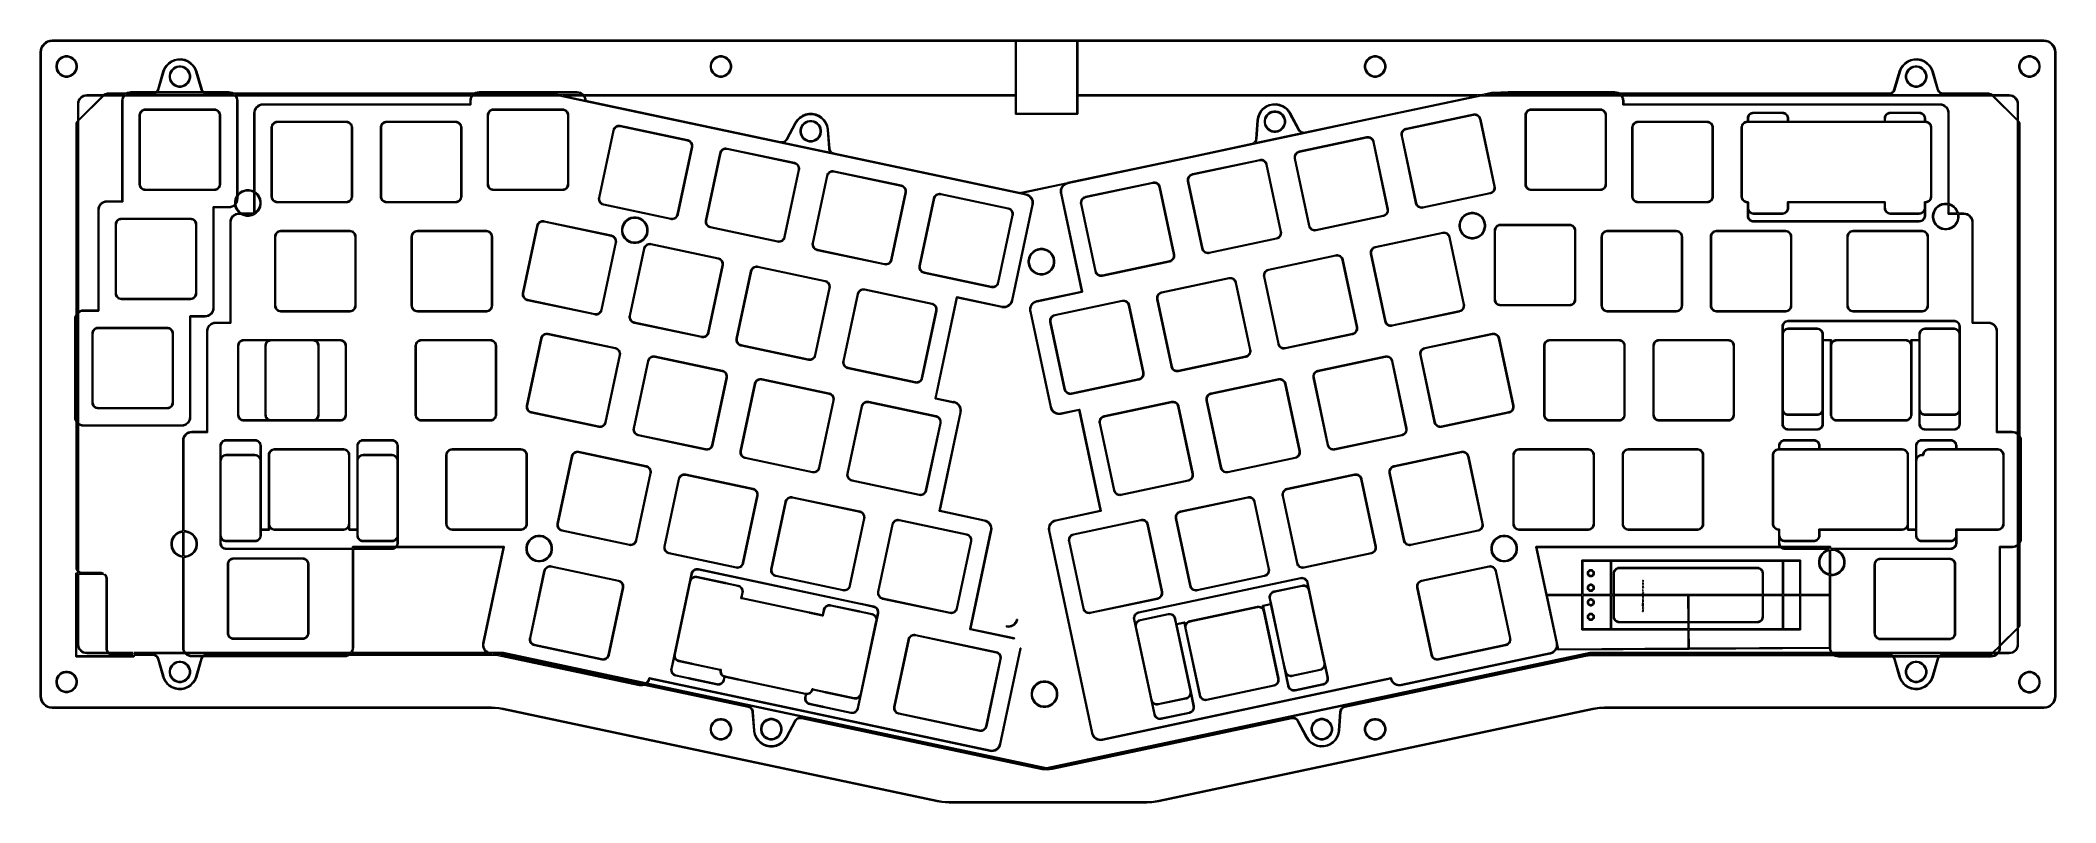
# Model space of a CAD drawing. Extents: x 59 to 2996, y -153 to 1402.
# Drawn here: x 483.9 to 835.4, y 420.2 to 553.3 of the extents above; entities that cross this region are included whole.
import ezdxf

# ---------------------------------------------------------------- set-up
doc = ezdxf.new("R2010")
doc.units = 0
doc.layers.add('BLACK', color=7, linetype='CONTINUOUS')

msp = doc.modelspace()

# ---------------------------------------------------------------- linework, layer by layer
at = {"layer": 'BLACK', "linetype": 'Continuous'}
for p, q in [((483.97, 551.58), (484.08, 551.96)), ((484.08, 551.96), (484.09, 551.97)), ((484.08, 551.96), (484.08, 551.96)), ((484.08, 551.96), (484.08, 551.96)), ((484.08, 551.96), (484.08, 551.96)), ((484.09, 551.97), (484.27, 552.32)), ((484.09, 551.97), (484.09, 551.97)), ((484.22, 551.91), (484.12, 551.55)), ((484.4, 552.24), (484.22, 551.91)), ((484.27, 552.32), (484.27, 552.32)), ((484.27, 552.32), (484.27, 552.32)), ((484.27, 552.32), (484.27, 552.32)), ((484.27, 552.32), (484.28, 552.32)), ((484.28, 552.33), (484.53, 552.63)), ((484.28, 552.32), (484.28, 552.33)), ((484.64, 552.53), (484.4, 552.24)), ((484.53, 552.63), (484.53, 552.64)), ((484.53, 552.64), (484.54, 552.64)), ((484.53, 552.63), (484.53, 552.63)), ((484.54, 552.64), (484.84, 552.89)), ((484.93, 552.77), (484.64, 552.53)), ((484.84, 552.89), (484.84, 552.9)), ((484.84, 552.9), (484.85, 552.9)), ((484.84, 552.89), (484.84, 552.89)), ((484.84, 552.89), (484.84, 552.89)), ((484.84, 552.89), (484.84, 552.89)), ((484.85, 552.9), (485.19, 553.08)), ((485.26, 552.95), (484.93, 552.77)), ((485.19, 553.08), (485.19, 553.09)), ((485.19, 553.09), (485.2, 553.09)), ((485.19, 553.08), (485.19, 553.08)), ((485.19, 553.08), (485.19, 553.08)), ((485.2, 553.09), (485.21, 553.09)), ((485.21, 553.09), (485.58, 553.21)), ((485.62, 553.06), (485.26, 552.95)), ((485.58, 553.21), (485.58, 553.21)), ((485.58, 553.21), (485.59, 553.21)), ((485.59, 553.21), (485.98, 553.25)), ((485.59, 553.21), (485.59, 553.21)), ((485.99, 553.1), (485.62, 553.06)), ((485.98, 553.25), (485.98, 553.25)), ((485.98, 553.25), (485.99, 553.25)), ((485.99, 553.25), (485.99, 553.25)), ((485.99, 553.25), (486, 553.25)), ((486, 553.1), (485.99, 553.1)), ((486, 553.25), (486, 553.25)), ((486, 553.25), (486, 553.25)), ((486, 553.25), (654.05, 553.25)), ((653.98, 553.1), (486, 553.1)), ((486, 553.1), (486, 553.1)), ((653.98, 551.18), (653.98, 553.1)), ((654.05, 553.25), (654.05, 553.25)), ((654.05, 553.25), (654.06, 553.25)), ((654.06, 553.25), (664.75, 553.25)), ((664.68, 553.1), (654.13, 553.1)), ((654.13, 553.1), (654.13, 546.91)), ((664.68, 553.03), (664.68, 553.1)), ((664.68, 551.18), (664.68, 553.03)), ((664.75, 553.25), (664.75, 553.25)), ((664.75, 553.25), (664.76, 553.25)), ((664.76, 553.25), (809.13, 553.25)), ((809.13, 553.1), (664.83, 553.1)), ((664.83, 553.1), (664.83, 543.72)), ((809.13, 553.25), (833.31, 553.25)), ((833.3, 553.1), (809.13, 553.1)), ((833.68, 553.06), (833.3, 553.1)), ((833.31, 553.25), (833.31, 553.25)), ((833.31, 553.25), (833.31, 553.25)), ((833.31, 553.25), (833.7, 553.21)), ((834.04, 552.95), (833.68, 553.06)), ((833.7, 553.21), (833.7, 553.21)), ((833.7, 553.21), (833.7, 553.21)), ((833.7, 553.21), (833.7, 553.21)), ((833.7, 553.21), (833.71, 553.21)), ((833.71, 553.21), (833.71, 553.21)), ((833.71, 553.21), (834.09, 553.1)), ((834.37, 552.78), (834.04, 552.95)), ((834.09, 553.1), (834.09, 553.1)), ((834.09, 553.1), (834.09, 553.09)), ((834.09, 553.09), (834.1, 553.09)), ((834.1, 553.09), (834.44, 552.91)), ((834.66, 552.54), (834.37, 552.78)), ((834.44, 552.91), (834.44, 552.91)), ((834.44, 552.91), (834.44, 552.91)), ((834.44, 552.91), (834.45, 552.91)), ((834.45, 552.91), (834.45, 552.9)), ((834.45, 552.9), (834.46, 552.9)), ((834.46, 552.9), (834.76, 552.65)), ((834.9, 552.25), (834.66, 552.54)), ((834.76, 552.65), (834.76, 552.65)), ((834.76, 552.65), (834.77, 552.65)), ((834.77, 552.65), (834.77, 552.64)), ((834.77, 552.64), (835.02, 552.34)), ((835.08, 551.92), (834.9, 552.25)), ((835.02, 552.34), (835.02, 552.34)), ((835.02, 552.34), (835.02, 552.33)), ((835.02, 552.33), (835.03, 552.33)), ((835.03, 552.33), (835.21, 551.99)), ((835.19, 551.56), (835.08, 551.92)), ((835.21, 551.99), (835.21, 551.98)), ((835.21, 551.98), (835.22, 551.98)), ((835.22, 551.98), (835.22, 551.97)), ((835.22, 551.97), (835.33, 551.6)), ((483.93, 551.18), (483.97, 551.57)), ((483.93, 438.77), (483.93, 551.18)), ((483.93, 551.18), (483.93, 551.18)), ((483.93, 551.18), (483.93, 551.18)), ((483.97, 551.57), (483.97, 551.58)), ((483.97, 551.58), (483.97, 551.58)), ((483.97, 551.57), (483.97, 551.57)), ((483.97, 551.57), (483.97, 551.57)), ((483.97, 551.57), (483.97, 551.57)), ((484.12, 551.55), (484.08, 551.17)), ((484.08, 551.17), (484.08, 438.78)), ((486.67, 548.86), (486.74, 549.21)), ((486.67, 548.49), (486.67, 548.86)), ((486.74, 548.14), (486.67, 548.49)), ((486.74, 549.21), (486.88, 549.54)), ((486.9, 549.16), (486.84, 548.84)), ((486.84, 548.84), (486.84, 548.51)), ((486.84, 548.51), (486.9, 548.19)), ((486.88, 549.54), (487.08, 549.85)), ((487.03, 549.46), (486.9, 549.16)), ((487.21, 549.74), (487.03, 549.46)), ((487.08, 549.85), (487.33, 550.1)), ((487.44, 549.97), (487.21, 549.74)), ((487.33, 550.1), (487.63, 550.3)), ((487.71, 550.15), (487.44, 549.97)), ((487.63, 550.3), (487.97, 550.44)), ((488.02, 550.28), (487.71, 550.15)), ((487.97, 550.44), (488.32, 550.51)), ((488.34, 550.34), (488.02, 550.28)), ((488.32, 550.51), (488.68, 550.51)), ((488.67, 550.34), (488.34, 550.34)), ((488.99, 550.28), (488.67, 550.34)), ((488.68, 550.51), (489.04, 550.44)), ((489.29, 550.15), (488.99, 550.28)), ((489.04, 550.44), (489.37, 550.3)), ((489.57, 549.97), (489.29, 550.15)), ((489.37, 550.3), (489.67, 550.1)), ((489.8, 549.74), (489.57, 549.97)), ((489.67, 550.1), (489.93, 549.85)), ((489.98, 549.46), (489.8, 549.74)), ((489.93, 549.85), (490.13, 549.54)), ((490.11, 549.16), (489.98, 549.46)), ((490.17, 548.84), (490.11, 549.16)), ((490.11, 548.19), (490.17, 548.51)), ((490.13, 549.54), (490.27, 549.21)), ((490.17, 548.51), (490.17, 548.84)), ((490.27, 549.21), (490.34, 548.86)), ((490.34, 548.49), (490.27, 548.14)), ((490.34, 548.86), (490.34, 548.49)), ((505.32, 547.8), (505.53, 548.34)), ((505.67, 548.27), (505.45, 547.74)), ((505.53, 548.34), (505.53, 548.34)), ((505.53, 548.34), (505.53, 548.34)), ((505.53, 548.34), (505.53, 548.34)), ((505.53, 548.34), (505.54, 548.34)), ((505.54, 548.35), (505.86, 548.84)), ((505.54, 548.34), (505.54, 548.35)), ((505.98, 548.75), (505.67, 548.27)), ((505.86, 548.84), (505.86, 548.85)), ((505.86, 548.85), (505.87, 548.85)), ((505.86, 548.84), (505.86, 548.84)), ((505.86, 548.84), (505.86, 548.84)), ((505.86, 548.84), (505.86, 548.84)), ((505.87, 548.85), (506.28, 549.27)), ((506.38, 549.16), (505.98, 548.75)), ((506.28, 549.27), (506.28, 549.28)), ((506.28, 549.28), (506.29, 549.28)), ((506.28, 549.27), (506.28, 549.27)), ((506.28, 549.27), (506.28, 549.27)), ((506.28, 549.27), (506.28, 549.27)), ((506.29, 549.28), (506.77, 549.61)), ((506.85, 549.48), (506.38, 549.16)), ((506.77, 549.61), (506.78, 549.62)), ((506.77, 549.61), (506.77, 549.61)), ((506.77, 549.61), (506.77, 549.61)), ((506.77, 549.61), (506.77, 549.61)), ((506.78, 549.62), (507.32, 549.85)), ((506.78, 549.62), (506.78, 549.62)), ((506.84, 548.1), (507.09, 548.35)), ((507.37, 549.71), (506.85, 549.48)), ((507.09, 548.35), (507.39, 548.55)), ((507.47, 548.4), (507.2, 548.22)), ((507.32, 549.85), (507.32, 549.85)), ((507.32, 549.85), (507.33, 549.85)), ((507.33, 549.86), (507.91, 549.98)), ((507.33, 549.85), (507.33, 549.86)), ((507.93, 549.83), (507.37, 549.71)), ((507.39, 548.55), (507.73, 548.69)), ((507.78, 548.53), (507.47, 548.4)), ((507.73, 548.69), (508.08, 548.76)), ((508.1, 548.59), (507.78, 548.53)), ((507.91, 549.98), (507.91, 549.98)), ((507.91, 549.98), (507.91, 549.98)), ((507.91, 549.98), (507.91, 549.98)), ((507.91, 549.98), (507.91, 549.98)), ((507.91, 549.98), (507.92, 549.98)), ((507.92, 549.98), (508.51, 549.99)), ((508.5, 549.84), (507.93, 549.83)), ((508.08, 548.76), (508.44, 548.76)), ((508.43, 548.59), (508.1, 548.59)), ((508.75, 548.53), (508.43, 548.59)), ((508.44, 548.76), (508.8, 548.69)), ((509.06, 549.74), (508.5, 549.84)), ((508.51, 549.99), (508.51, 549.99)), ((508.51, 549.99), (508.51, 549.99)), ((508.51, 549.99), (508.51, 549.99)), ((508.51, 549.99), (508.52, 549.99)), ((508.52, 549.99), (509.1, 549.88)), ((509.05, 548.4), (508.75, 548.53)), ((508.8, 548.69), (509.13, 548.55)), ((509.33, 548.22), (509.05, 548.4)), ((509.59, 549.53), (509.06, 549.74)), ((509.1, 549.88), (509.1, 549.88)), ((509.1, 549.88), (509.1, 549.88)), ((509.1, 549.88), (509.11, 549.88)), ((509.11, 549.88), (509.66, 549.67)), ((509.13, 548.55), (509.43, 548.35)), ((509.43, 548.35), (509.69, 548.1)), ((510.07, 549.22), (509.59, 549.53)), ((509.66, 549.67), (509.66, 549.67)), ((509.66, 549.67), (509.66, 549.66)), ((509.66, 549.66), (509.67, 549.66)), ((509.67, 549.66), (510.16, 549.34)), ((510.49, 548.83), (510.07, 549.22)), ((510.16, 549.34), (510.16, 549.34)), ((510.16, 549.34), (510.16, 549.34)), ((510.16, 549.34), (510.16, 549.34)), ((510.16, 549.34), (510.17, 549.34)), ((510.17, 549.34), (510.17, 549.33)), ((510.17, 549.33), (510.6, 548.93)), ((510.81, 548.36), (510.49, 548.83)), ((510.6, 548.93), (510.6, 548.93)), ((510.6, 548.93), (510.6, 548.93)), ((510.6, 548.93), (510.6, 548.93)), ((510.6, 548.93), (510.6, 548.92)), ((510.6, 548.92), (510.61, 548.92)), ((510.61, 548.92), (510.94, 548.44)), ((511.04, 547.83), (510.81, 548.36)), ((510.94, 548.44), (510.94, 548.44)), ((510.94, 548.44), (510.94, 548.44)), ((510.94, 548.44), (510.94, 548.44)), ((510.94, 548.44), (510.94, 548.43)), ((510.94, 548.43), (510.95, 548.43)), ((510.95, 548.43), (511.18, 547.89)), ((600.77, 548.86), (600.84, 549.21)), ((600.77, 548.49), (600.77, 548.86)), ((600.84, 548.14), (600.77, 548.49)), ((600.84, 549.21), (600.98, 549.54)), ((601, 549.16), (600.94, 548.84)), ((600.94, 548.84), (600.94, 548.51)), ((600.94, 548.51), (601, 548.19)), ((600.98, 549.54), (601.18, 549.85)), ((601.13, 549.46), (601, 549.16)), ((601.31, 549.74), (601.13, 549.46)), ((601.18, 549.85), (601.43, 550.1)), ((601.54, 549.97), (601.31, 549.74)), ((601.43, 550.1), (601.73, 550.3)), ((601.81, 550.15), (601.54, 549.97)), ((601.73, 550.3), (602.07, 550.44)), ((602.12, 550.28), (601.81, 550.15)), ((602.07, 550.44), (602.42, 550.51)), ((602.44, 550.34), (602.12, 550.28)), ((602.42, 550.51), (602.78, 550.51)), ((602.77, 550.34), (602.44, 550.34)), ((603.09, 550.28), (602.77, 550.34)), ((602.78, 550.51), (603.14, 550.44)), ((603.39, 550.15), (603.09, 550.28)), ((603.14, 550.44), (603.47, 550.3)), ((603.67, 549.97), (603.39, 550.15)), ((603.47, 550.3), (603.77, 550.1)), ((603.9, 549.74), (603.67, 549.97)), ((603.77, 550.1), (604.03, 549.85)), ((604.08, 549.46), (603.9, 549.74)), ((604.03, 549.85), (604.23, 549.54)), ((604.21, 549.16), (604.08, 549.46)), ((604.27, 548.84), (604.21, 549.16)), ((604.21, 548.19), (604.27, 548.51)), ((604.23, 549.54), (604.37, 549.21)), ((604.27, 548.51), (604.27, 548.84)), ((604.37, 549.21), (604.44, 548.86)), ((604.44, 548.49), (604.37, 548.14)), ((604.44, 548.86), (604.44, 548.49)), ((653.98, 546.91), (653.98, 551.18)), ((653.98, 551.18), (653.98, 551.18)), ((664.68, 543.65), (664.68, 551.18)), ((664.68, 551.18), (664.68, 551.18)), ((714.87, 548.86), (714.94, 549.21)), ((714.87, 548.49), (714.87, 548.86)), ((714.94, 548.14), (714.87, 548.49)), ((714.94, 549.21), (715.08, 549.54)), ((715.1, 549.16), (715.04, 548.84)), ((715.04, 548.84), (715.04, 548.51)), ((715.04, 548.51), (715.1, 548.19)), ((715.08, 549.54), (715.28, 549.85)), ((715.23, 549.46), (715.1, 549.16)), ((715.41, 549.74), (715.23, 549.46)), ((715.28, 549.85), (715.53, 550.1)), ((715.64, 549.97), (715.41, 549.74)), ((715.53, 550.1), (715.83, 550.3)), ((715.91, 550.15), (715.64, 549.97)), ((715.83, 550.3), (716.17, 550.44)), ((716.22, 550.28), (715.91, 550.15)), ((716.17, 550.44), (716.52, 550.51)), ((716.54, 550.34), (716.22, 550.28)), ((716.52, 550.51), (716.88, 550.51)), ((716.87, 550.34), (716.54, 550.34)), ((717.19, 550.28), (716.87, 550.34)), ((716.88, 550.51), (717.24, 550.44)), ((717.49, 550.15), (717.19, 550.28)), ((717.24, 550.44), (717.57, 550.3)), ((717.77, 549.97), (717.49, 550.15)), ((717.57, 550.3), (717.87, 550.1)), ((718, 549.74), (717.77, 549.97)), ((717.87, 550.1), (718.13, 549.85)), ((718.18, 549.46), (718, 549.74)), ((718.13, 549.85), (718.33, 549.54)), ((718.31, 549.16), (718.18, 549.46)), ((718.37, 548.84), (718.31, 549.16)), ((718.31, 548.19), (718.37, 548.51)), ((718.33, 549.54), (718.47, 549.21)), ((718.37, 548.51), (718.37, 548.84)), ((718.47, 549.21), (718.54, 548.86)), ((718.54, 548.49), (718.47, 548.14)), ((718.54, 548.86), (718.54, 548.49)), ((808.09, 547.79), (808.31, 548.34)), ((808.45, 548.27), (808.23, 547.74)), ((808.31, 548.34), (808.32, 548.35)), ((808.31, 548.34), (808.31, 548.34)), ((808.31, 548.34), (808.31, 548.34)), ((808.31, 548.34), (808.31, 548.34)), ((808.31, 548.34), (808.31, 548.34)), ((808.32, 548.35), (808.64, 548.84)), ((808.76, 548.75), (808.45, 548.27)), ((808.64, 548.84), (808.64, 548.85)), ((808.64, 548.85), (808.65, 548.85)), ((808.64, 548.84), (808.64, 548.84)), ((808.64, 548.84), (808.64, 548.84)), ((808.64, 548.84), (808.64, 548.84)), ((808.65, 548.85), (809.06, 549.27)), ((809.16, 549.16), (808.76, 548.75)), ((809.06, 549.27), (809.06, 549.28)), ((809.06, 549.28), (809.07, 549.28)), ((809.06, 549.27), (809.06, 549.27)), ((809.06, 549.27), (809.06, 549.27)), ((809.06, 549.27), (809.06, 549.27)), ((809.07, 549.28), (809.55, 549.61)), ((809.63, 549.48), (809.16, 549.16)), ((809.55, 549.61), (809.56, 549.62)), ((809.55, 549.61), (809.55, 549.61)), ((809.56, 549.62), (810.1, 549.85)), ((809.56, 549.62), (809.56, 549.62)), ((809.62, 548.1), (809.87, 548.35)), ((810.15, 549.71), (809.63, 549.48)), ((809.87, 548.35), (810.17, 548.55)), ((810.25, 548.4), (809.98, 548.22)), ((810.1, 549.85), (810.1, 549.85)), ((810.1, 549.85), (810.1, 549.85)), ((810.1, 549.85), (810.1, 549.85)), ((810.1, 549.85), (810.11, 549.85)), ((810.11, 549.86), (810.69, 549.98)), ((810.11, 549.85), (810.11, 549.86)), ((810.71, 549.83), (810.15, 549.71)), ((810.17, 548.55), (810.51, 548.69)), ((810.56, 548.53), (810.25, 548.4)), ((810.51, 548.69), (810.86, 548.76)), ((810.88, 548.59), (810.56, 548.53)), ((810.69, 549.98), (810.69, 549.98)), ((810.69, 549.98), (810.69, 549.98)), ((810.69, 549.98), (810.7, 549.98)), ((810.7, 549.98), (811.29, 549.99)), ((811.28, 549.84), (810.71, 549.83)), ((810.86, 548.76), (811.22, 548.76)), ((811.21, 548.59), (810.88, 548.59)), ((811.53, 548.53), (811.21, 548.59)), ((811.22, 548.76), (811.58, 548.69)), ((811.84, 549.74), (811.28, 549.84)), ((811.29, 549.99), (811.29, 549.99)), ((811.29, 549.99), (811.3, 549.99)), ((811.29, 549.99), (811.29, 549.99)), ((811.29, 549.99), (811.29, 549.99)), ((811.3, 549.99), (811.88, 549.88)), ((811.83, 548.4), (811.53, 548.53)), ((811.58, 548.69), (811.91, 548.55)), ((812.11, 548.22), (811.83, 548.4)), ((812.37, 549.53), (811.84, 549.74)), ((811.88, 549.88), (811.88, 549.88)), ((811.88, 549.88), (811.88, 549.88)), ((811.88, 549.88), (811.89, 549.88)), ((811.89, 549.88), (812.44, 549.67)), ((811.91, 548.55), (812.21, 548.35)), ((812.21, 548.35), (812.47, 548.1)), ((812.85, 549.22), (812.37, 549.53)), ((812.44, 549.67), (812.44, 549.67)), ((812.44, 549.67), (812.44, 549.66)), ((812.44, 549.66), (812.45, 549.66)), ((812.45, 549.66), (812.94, 549.34)), ((813.27, 548.83), (812.85, 549.22)), ((812.94, 549.34), (812.94, 549.34)), ((812.94, 549.34), (812.95, 549.34)), ((812.95, 549.34), (812.95, 549.33)), ((812.95, 549.33), (813.37, 548.93)), ((813.59, 548.36), (813.27, 548.83)), ((813.37, 548.93), (813.37, 548.93)), ((813.37, 548.93), (813.37, 548.93)), ((813.37, 548.93), (813.38, 548.93)), ((813.38, 548.93), (813.38, 548.92)), ((813.38, 548.92), (813.38, 548.92)), ((813.38, 548.92), (813.72, 548.44)), ((813.82, 547.83), (813.59, 548.36)), ((813.72, 548.44), (813.72, 548.44)), ((813.72, 548.44), (813.72, 548.44)), ((813.72, 548.44), (813.72, 548.44)), ((813.72, 548.44), (813.72, 548.43)), ((813.72, 548.43), (813.73, 548.43)), ((813.73, 548.43), (813.96, 547.89)), ((828.97, 548.86), (829.04, 549.21)), ((828.97, 548.49), (828.97, 548.86)), ((829.04, 548.14), (828.97, 548.49)), ((829.04, 549.21), (829.18, 549.54)), ((829.2, 549.16), (829.14, 548.84)), ((829.14, 548.84), (829.14, 548.51)), ((829.14, 548.51), (829.2, 548.19)), ((829.18, 549.54), (829.38, 549.85)), ((829.33, 549.46), (829.2, 549.16)), ((829.51, 549.74), (829.33, 549.46)), ((829.38, 549.85), (829.63, 550.1)), ((829.74, 549.97), (829.51, 549.74)), ((829.63, 550.1), (829.93, 550.3)), ((830.01, 550.15), (829.74, 549.97)), ((829.93, 550.3), (830.27, 550.44)), ((830.32, 550.28), (830.01, 550.15)), ((830.27, 550.44), (830.62, 550.51)), ((830.64, 550.34), (830.32, 550.28)), ((830.62, 550.51), (830.98, 550.51)), ((830.97, 550.34), (830.64, 550.34)), ((831.29, 550.28), (830.97, 550.34)), ((830.98, 550.51), (831.34, 550.44)), ((831.59, 550.15), (831.29, 550.28)), ((831.34, 550.44), (831.67, 550.3)), ((831.87, 549.97), (831.59, 550.15)), ((831.67, 550.3), (831.97, 550.1)), ((832.1, 549.74), (831.87, 549.97)), ((831.97, 550.1), (832.23, 549.85)), ((832.28, 549.46), (832.1, 549.74)), ((832.23, 549.85), (832.43, 549.54)), ((832.41, 549.16), (832.28, 549.46)), ((832.47, 548.84), (832.41, 549.16)), ((832.41, 548.19), (832.47, 548.51)), ((832.43, 549.54), (832.57, 549.21)), ((832.47, 548.51), (832.47, 548.84)), ((832.57, 549.21), (832.64, 548.86)), ((832.64, 548.49), (832.57, 548.14)), ((832.64, 548.86), (832.64, 548.49)), ((835.23, 551.18), (835.19, 551.56)), ((835.23, 551.17), (835.23, 551.18)), ((835.23, 438.78), (835.23, 551.17)), ((835.23, 551.17), (835.23, 551.17)), ((835.33, 551.6), (835.33, 551.6)), ((835.33, 551.6), (835.34, 551.59)), ((835.34, 551.59), (835.34, 551.58)), ((835.34, 551.58), (835.38, 551.2)), ((835.38, 551.2), (835.38, 551.2)), ((835.38, 551.2), (835.38, 551.19)), ((835.38, 551.19), (835.38, 551.19)), ((835.38, 551.19), (835.38, 551.18)), ((835.38, 551.18), (835.38, 551.18)), ((835.38, 551.18), (835.38, 438.77)), ((486.88, 547.81), (486.74, 548.14)), ((487.08, 547.5), (486.88, 547.81)), ((486.9, 548.19), (487.03, 547.89)), ((487.03, 547.89), (487.21, 547.61)), ((487.33, 547.25), (487.08, 547.5)), ((487.21, 547.61), (487.44, 547.38)), ((487.63, 547.05), (487.33, 547.25)), ((487.44, 547.38), (487.71, 547.2)), ((487.97, 546.91), (487.63, 547.05)), ((487.71, 547.2), (488.02, 547.07)), ((488.32, 546.84), (487.97, 546.91)), ((488.02, 547.07), (488.34, 547.01)), ((488.68, 546.84), (488.32, 546.84)), ((488.34, 547.01), (488.67, 547.01)), ((488.67, 547.01), (488.99, 547.07)), ((489.04, 546.91), (488.68, 546.84)), ((488.99, 547.07), (489.29, 547.2)), ((489.37, 547.05), (489.04, 546.91)), ((489.29, 547.2), (489.57, 547.38)), ((489.67, 547.25), (489.37, 547.05)), ((489.57, 547.38), (489.8, 547.61)), ((489.93, 547.5), (489.67, 547.25)), ((489.8, 547.61), (489.98, 547.89)), ((490.13, 547.81), (489.93, 547.5)), ((489.98, 547.89), (490.11, 548.19)), ((490.27, 548.14), (490.13, 547.81)), ((504.4, 544.67), (505.31, 547.79)), ((505.45, 547.74), (504.54, 544.62)), ((505.31, 547.79), (505.32, 547.8)), ((506.43, 547.11), (506.5, 547.46)), ((506.43, 546.74), (506.43, 547.11)), ((506.5, 546.39), (506.43, 546.74)), ((506.5, 547.46), (506.64, 547.79)), ((506.64, 546.06), (506.5, 546.39)), ((506.66, 547.41), (506.6, 547.09)), ((506.6, 547.09), (506.6, 546.76)), ((506.6, 546.76), (506.66, 546.44)), ((506.64, 547.79), (506.84, 548.1)), ((506.84, 545.75), (506.64, 546.06)), ((506.79, 547.71), (506.66, 547.41)), ((506.66, 546.44), (506.79, 546.14)), ((506.97, 547.99), (506.79, 547.71)), ((506.79, 546.14), (506.97, 545.86)), ((507.09, 545.5), (506.84, 545.75)), ((507.2, 548.22), (506.97, 547.99)), ((506.97, 545.86), (507.2, 545.63)), ((507.39, 545.3), (507.09, 545.5)), ((507.2, 545.63), (507.47, 545.45)), ((507.73, 545.16), (507.39, 545.3)), ((507.47, 545.45), (507.78, 545.32)), ((508.08, 545.09), (507.73, 545.16)), ((507.78, 545.32), (508.1, 545.26)), ((508.44, 545.09), (508.08, 545.09)), ((508.1, 545.26), (508.43, 545.26)), ((508.43, 545.26), (508.75, 545.32)), ((508.8, 545.16), (508.44, 545.09)), ((508.75, 545.32), (509.05, 545.45)), ((509.13, 545.3), (508.8, 545.16)), ((509.05, 545.45), (509.33, 545.63)), ((509.43, 545.5), (509.13, 545.3)), ((509.56, 547.99), (509.33, 548.22)), ((509.33, 545.63), (509.56, 545.86)), ((509.69, 545.75), (509.43, 545.5)), ((509.74, 547.71), (509.56, 547.99)), ((509.56, 545.86), (509.74, 546.14)), ((509.69, 548.1), (509.89, 547.79)), ((509.89, 546.06), (509.69, 545.75)), ((509.87, 547.41), (509.74, 547.71)), ((509.74, 546.14), (509.87, 546.44)), ((509.93, 547.09), (509.87, 547.41)), ((509.87, 546.44), (509.93, 546.76)), ((509.89, 547.79), (510.03, 547.46)), ((510.03, 546.39), (509.89, 546.06)), ((509.93, 546.76), (509.93, 547.09)), ((510.03, 547.46), (510.1, 547.11)), ((510.1, 546.74), (510.03, 546.39)), ((510.1, 547.11), (510.1, 546.74)), ((511.07, 547.74), (511.04, 547.83)), ((511.98, 544.62), (511.07, 547.74)), ((511.18, 547.89), (511.18, 547.89)), ((511.18, 547.89), (511.18, 547.88)), ((511.18, 547.88), (511.19, 547.88)), ((511.19, 547.88), (511.21, 547.79)), ((511.21, 547.79), (511.21, 547.79)), ((511.21, 547.79), (511.22, 547.79)), ((511.22, 547.79), (511.22, 547.79)), ((511.22, 547.79), (511.22, 547.79)), ((511.22, 547.79), (512.13, 544.67)), ((600.98, 547.81), (600.84, 548.14)), ((601.18, 547.5), (600.98, 547.81)), ((601, 548.19), (601.13, 547.89)), ((601.13, 547.89), (601.31, 547.61)), ((601.43, 547.25), (601.18, 547.5)), ((601.31, 547.61), (601.54, 547.38)), ((601.73, 547.05), (601.43, 547.25)), ((601.54, 547.38), (601.81, 547.2)), ((602.07, 546.91), (601.73, 547.05)), ((601.81, 547.2), (602.12, 547.07)), ((602.42, 546.84), (602.07, 546.91)), ((602.12, 547.07), (602.44, 547.01)), ((602.78, 546.84), (602.42, 546.84)), ((602.44, 547.01), (602.77, 547.01)), ((602.77, 547.01), (603.09, 547.07)), ((603.14, 546.91), (602.78, 546.84)), ((603.09, 547.07), (603.39, 547.2)), ((603.47, 547.05), (603.14, 546.91)), ((603.39, 547.2), (603.67, 547.38)), ((603.77, 547.25), (603.47, 547.05)), ((603.67, 547.38), (603.9, 547.61)), ((604.03, 547.5), (603.77, 547.25)), ((603.9, 547.61), (604.08, 547.89)), ((604.23, 547.81), (604.03, 547.5)), ((604.08, 547.89), (604.21, 548.19)), ((604.37, 548.14), (604.23, 547.81)), ((653.98, 543.72), (653.98, 546.91)), ((654.13, 546.91), (654.13, 543.65)), ((715.08, 547.81), (714.94, 548.14)), ((715.28, 547.5), (715.08, 547.81)), ((715.1, 548.19), (715.23, 547.89)), ((715.23, 547.89), (715.41, 547.61)), ((715.53, 547.25), (715.28, 547.5)), ((715.41, 547.61), (715.64, 547.38)), ((715.83, 547.05), (715.53, 547.25)), ((715.64, 547.38), (715.91, 547.2)), ((716.17, 546.91), (715.83, 547.05)), ((715.91, 547.2), (716.22, 547.07)), ((716.52, 546.84), (716.17, 546.91)), ((716.22, 547.07), (716.54, 547.01)), ((716.88, 546.84), (716.52, 546.84)), ((716.54, 547.01), (716.87, 547.01)), ((716.87, 547.01), (717.19, 547.07)), ((717.24, 546.91), (716.88, 546.84)), ((717.19, 547.07), (717.49, 547.2)), ((717.57, 547.05), (717.24, 546.91)), ((717.49, 547.2), (717.77, 547.38)), ((717.87, 547.25), (717.57, 547.05)), ((717.77, 547.38), (718, 547.61)), ((718.13, 547.5), (717.87, 547.25)), ((718, 547.61), (718.18, 547.89)), ((718.33, 547.81), (718.13, 547.5)), ((718.18, 547.89), (718.31, 548.19)), ((718.47, 548.14), (718.33, 547.81)), ((807.18, 544.67), (808.09, 547.79)), ((808.23, 547.74), (807.32, 544.62)), ((808.09, 547.79), (808.09, 547.79)), ((808.09, 547.79), (808.09, 547.79)), ((809.21, 547.11), (809.28, 547.46)), ((809.21, 546.74), (809.21, 547.11)), ((809.28, 546.39), (809.21, 546.74)), ((809.28, 547.46), (809.42, 547.79)), ((809.42, 546.06), (809.28, 546.39)), ((809.44, 547.41), (809.38, 547.09)), ((809.38, 547.09), (809.38, 546.76)), ((809.38, 546.76), (809.44, 546.44)), ((809.42, 547.79), (809.62, 548.1)), ((809.62, 545.75), (809.42, 546.06)), ((809.57, 547.71), (809.44, 547.41)), ((809.44, 546.44), (809.57, 546.14)), ((809.75, 547.99), (809.57, 547.71)), ((809.57, 546.14), (809.75, 545.86)), ((809.87, 545.5), (809.62, 545.75)), ((809.98, 548.22), (809.75, 547.99)), ((809.75, 545.86), (809.98, 545.63)), ((810.17, 545.3), (809.87, 545.5)), ((809.98, 545.63), (810.25, 545.45)), ((810.51, 545.16), (810.17, 545.3)), ((810.25, 545.45), (810.56, 545.32)), ((810.86, 545.09), (810.51, 545.16)), ((810.56, 545.32), (810.88, 545.26)), ((811.22, 545.09), (810.86, 545.09)), ((810.88, 545.26), (811.21, 545.26)), ((811.21, 545.26), (811.53, 545.32)), ((811.58, 545.16), (811.22, 545.09)), ((811.53, 545.32), (811.83, 545.45)), ((811.91, 545.3), (811.58, 545.16)), ((811.83, 545.45), (812.11, 545.63)), ((812.21, 545.5), (811.91, 545.3)), ((812.34, 547.99), (812.11, 548.22)), ((812.11, 545.63), (812.34, 545.86)), ((812.47, 545.75), (812.21, 545.5)), ((812.52, 547.71), (812.34, 547.99)), ((812.34, 545.86), (812.52, 546.14)), ((812.47, 548.1), (812.67, 547.79)), ((812.67, 546.06), (812.47, 545.75)), ((812.65, 547.41), (812.52, 547.71)), ((812.52, 546.14), (812.65, 546.44)), ((812.71, 547.09), (812.65, 547.41)), ((812.65, 546.44), (812.71, 546.76)), ((812.67, 547.79), (812.81, 547.46)), ((812.81, 546.39), (812.67, 546.06)), ((812.71, 546.76), (812.71, 547.09)), ((812.81, 547.46), (812.88, 547.11)), ((812.88, 546.74), (812.81, 546.39)), ((812.88, 547.11), (812.88, 546.74)), ((813.85, 547.74), (813.82, 547.83)), ((814.76, 544.62), (813.85, 547.74)), ((813.96, 547.89), (813.96, 547.89)), ((813.96, 547.89), (813.96, 547.88)), ((813.96, 547.88), (813.97, 547.88)), ((813.97, 547.88), (813.99, 547.79)), ((813.99, 547.79), (813.99, 547.79)), ((813.99, 547.79), (813.99, 547.79)), ((813.99, 547.79), (813.99, 547.79)), ((813.99, 547.79), (813.99, 547.79)), ((813.99, 547.79), (814.9, 544.67)), ((829.18, 547.81), (829.04, 548.14)), ((829.38, 547.5), (829.18, 547.81)), ((829.2, 548.19), (829.33, 547.89)), ((829.33, 547.89), (829.51, 547.61)), ((829.63, 547.25), (829.38, 547.5)), ((829.51, 547.61), (829.74, 547.38)), ((829.93, 547.05), (829.63, 547.25)), ((829.74, 547.38), (830.01, 547.2)), ((830.27, 546.91), (829.93, 547.05)), ((830.01, 547.2), (830.32, 547.07)), ((830.62, 546.84), (830.27, 546.91)), ((830.32, 547.07), (830.64, 547.01)), ((830.98, 546.84), (830.62, 546.84)), ((830.64, 547.01), (830.97, 547.01)), ((830.97, 547.01), (831.29, 547.07)), ((831.34, 546.91), (830.98, 546.84)), ((831.29, 547.07), (831.59, 547.2)), ((831.67, 547.05), (831.34, 546.91)), ((831.59, 547.2), (831.87, 547.38)), ((831.97, 547.25), (831.67, 547.05)), ((831.87, 547.38), (832.1, 547.61)), ((832.23, 547.5), (831.97, 547.25)), ((832.1, 547.61), (832.28, 547.89)), ((832.43, 547.81), (832.23, 547.5)), ((832.28, 547.89), (832.41, 548.19)), ((832.57, 548.14), (832.43, 547.81)), ((490.46, 542.15), (490.49, 542.44)), ((490.46, 539.23), (490.46, 542.15)), ((490.46, 542.15), (490.46, 542.15)), ((490.46, 542.15), (490.46, 542.15)), ((490.49, 542.46), (490.58, 542.74)), ((490.49, 542.45), (490.49, 542.46)), ((490.49, 542.44), (490.49, 542.45)), ((490.49, 542.44), (490.49, 542.44)), ((490.49, 542.44), (490.49, 542.44)), ((490.49, 542.44), (490.49, 542.44)), ((490.58, 542.75), (490.72, 543.01)), ((490.58, 542.74), (490.58, 542.75)), ((490.58, 542.75), (490.58, 542.75)), ((490.58, 542.74), (490.58, 542.74)), ((495, 543.57), (490.61, 539.17)), ((490.61, 539.39), (494.79, 543.57)), ((490.64, 542.42), (490.61, 542.14)), ((490.61, 542.14), (490.61, 539.39)), ((490.72, 542.69), (490.64, 542.42)), ((490.72, 543.01), (490.72, 543.02)), ((490.72, 543.02), (490.73, 543.02)), ((490.72, 543.01), (490.72, 543.01)), ((490.85, 542.93), (490.72, 542.69)), ((490.73, 543.02), (490.91, 543.25)), ((491.02, 543.15), (490.85, 542.93)), ((490.91, 543.25), (490.91, 543.25)), ((490.91, 543.25), (490.92, 543.25)), ((490.92, 543.26), (491.15, 543.45)), ((490.92, 543.25), (490.92, 543.26)), ((491.24, 543.33), (491.02, 543.15)), ((491.15, 543.45), (491.15, 543.45)), ((491.15, 543.45), (491.15, 543.45)), ((491.15, 543.45), (491.15, 543.45)), ((491.15, 543.45), (491.15, 543.45)), ((491.15, 543.45), (491.16, 543.45)), ((491.16, 543.45), (491.42, 543.59)), ((491.48, 543.46), (491.24, 543.33)), ((491.42, 543.59), (491.42, 543.6)), ((491.42, 543.6), (491.43, 543.6)), ((491.42, 543.59), (491.42, 543.59)), ((491.43, 543.6), (491.71, 543.69)), ((491.75, 543.54), (491.48, 543.46)), ((491.71, 543.69), (491.71, 543.69)), ((491.71, 543.69), (491.72, 543.69)), ((491.72, 543.69), (492.02, 543.72)), ((491.72, 543.69), (491.72, 543.69)), ((492.03, 543.57), (491.75, 543.54)), ((492.02, 543.72), (492.02, 543.72)), ((492.02, 543.72), (492.02, 543.72)), ((492.02, 543.72), (492.02, 543.72)), ((492.02, 543.72), (492.03, 543.72)), ((492.03, 543.72), (492.03, 543.72)), ((492.03, 543.72), (494.95, 543.72)), ((492.03, 543.57), (492.03, 543.57)), ((494.79, 543.57), (492.03, 543.57)), ((492.03, 543.57), (492.03, 543.57)), ((494.95, 543.72), (495.06, 543.81)), ((498.44, 543.57), (495, 543.57)), ((495.06, 543.81), (495.07, 543.82)), ((495.06, 543.81), (495.06, 543.81)), ((495.06, 543.81), (495.06, 543.81)), ((495.06, 543.81), (495.06, 543.81)), ((495.07, 543.82), (495.08, 543.82)), ((495.08, 543.82), (495.25, 543.91)), ((495.31, 543.78), (495.2, 543.72)), ((495.2, 543.72), (498.56, 543.72)), ((495.25, 543.91), (495.26, 543.92)), ((495.25, 543.91), (495.25, 543.91)), ((495.26, 543.92), (495.45, 543.98)), ((495.26, 543.92), (495.26, 543.92)), ((495.49, 543.83), (495.31, 543.78)), ((495.45, 543.98), (495.45, 543.98)), ((495.45, 543.98), (495.46, 543.98)), ((495.46, 543.98), (495.66, 544)), ((495.46, 543.98), (495.46, 543.98)), ((495.67, 543.85), (495.49, 543.83)), ((495.66, 544), (495.66, 544)), ((495.66, 544), (495.66, 544)), ((495.66, 544), (495.66, 544)), ((495.66, 544), (495.67, 544)), ((495.67, 544), (498.89, 544)), ((498.69, 543.85), (495.67, 543.85)), ((498.16, 542.68), (498.19, 542.97)), ((498.16, 525.2), (498.16, 542.68)), ((498.16, 542.68), (498.16, 542.68)), ((498.16, 542.68), (498.16, 542.68)), ((498.19, 542.99), (498.28, 543.27)), ((498.19, 542.98), (498.19, 542.99)), ((498.19, 542.97), (498.19, 542.98)), ((498.19, 542.97), (498.19, 542.97)), ((498.19, 542.97), (498.19, 542.97)), ((498.19, 542.97), (498.19, 542.97)), ((498.28, 543.28), (498.42, 543.54)), ((498.28, 543.27), (498.28, 543.28)), ((498.28, 543.28), (498.28, 543.28)), ((498.28, 543.27), (498.28, 543.27)), ((498.28, 543.27), (498.28, 543.27)), ((498.28, 543.27), (498.28, 543.27)), ((498.34, 542.95), (498.31, 542.67)), ((498.31, 542.67), (498.31, 525.13)), ((498.42, 543.22), (498.34, 542.95)), ((498.42, 543.54), (498.42, 543.55)), ((498.42, 543.55), (498.43, 543.55)), ((498.42, 543.54), (498.42, 543.54)), ((498.42, 543.54), (498.42, 543.54)), ((498.42, 543.54), (498.42, 543.54)), ((498.55, 543.46), (498.42, 543.22)), ((498.43, 543.55), (498.44, 543.57)), ((498.63, 543.57), (498.55, 543.46)), ((498.56, 543.72), (498.61, 543.78)), ((498.61, 543.78), (498.61, 543.78)), ((498.61, 543.78), (498.62, 543.78)), ((498.62, 543.79), (498.69, 543.85)), ((498.62, 543.78), (498.62, 543.79)), ((517.89, 543.57), (498.63, 543.57)), ((498.93, 543.85), (498.77, 543.72)), ((498.77, 543.72), (517.76, 543.72)), ((498.89, 544), (499.12, 544.12)), ((503.52, 543.85), (498.93, 543.85)), ((499.12, 544.12), (499.12, 544.13)), ((499.12, 544.13), (499.13, 544.13)), ((499.12, 544.12), (499.12, 544.12)), ((499.13, 544.13), (499.41, 544.22)), ((499.45, 544.07), (499.22, 544)), ((499.22, 544), (503.51, 544)), ((499.41, 544.22), (499.41, 544.22)), ((499.41, 544.22), (499.42, 544.22)), ((499.42, 544.22), (499.72, 544.25)), ((499.42, 544.22), (499.42, 544.22)), ((499.73, 544.1), (499.45, 544.07)), ((499.72, 544.25), (499.72, 544.25)), ((499.72, 544.25), (499.72, 544.25)), ((499.72, 544.25), (499.72, 544.25)), ((499.72, 544.25), (499.73, 544.25)), ((499.73, 544.25), (499.73, 544.25)), ((499.73, 544.25), (499.73, 544.25)), ((499.73, 544.25), (504.14, 544.25)), ((499.73, 544.1), (499.73, 544.1)), ((503.92, 544.1), (499.73, 544.1)), ((499.73, 544.1), (499.73, 544.1)), ((503.51, 544), (503.62, 544.01)), ((503.63, 543.86), (503.52, 543.85)), ((503.52, 543.85), (503.52, 543.85)), ((503.62, 544.01), (503.8, 544.04)), ((503.64, 543.86), (503.63, 543.86)), ((503.83, 543.9), (503.64, 543.86)), ((503.64, 543.86), (503.64, 543.86)), ((503.64, 543.86), (503.64, 543.86)), ((503.8, 544.04), (503.92, 544.1)), ((503.84, 543.9), (503.83, 543.9)), ((503.85, 543.9), (503.84, 543.9)), ((504.03, 543.98), (503.85, 543.9)), ((503.85, 543.9), (503.85, 543.9)), ((503.85, 543.9), (503.85, 543.9)), ((503.85, 543.9), (503.85, 543.9)), ((504.04, 543.99), (504.03, 543.98)), ((504.03, 543.98), (504.03, 543.98)), ((504.2, 544.1), (504.04, 543.99)), ((504.04, 543.99), (504.04, 543.99)), ((504.14, 544.25), (504.24, 544.35)), ((512.33, 544.1), (504.2, 544.1)), ((504.2, 544.1), (504.2, 544.1)), ((504.24, 544.35), (504.33, 544.5)), ((504.33, 544.5), (504.4, 544.67)), ((504.36, 544.26), (504.35, 544.25)), ((504.35, 544.25), (504.35, 544.25)), ((504.35, 544.25), (512.18, 544.25)), ((504.46, 544.42), (504.36, 544.26)), ((504.36, 544.26), (504.36, 544.26)), ((504.47, 544.43), (504.46, 544.42)), ((504.54, 544.61), (504.47, 544.44)), ((504.47, 544.44), (504.47, 544.44)), ((504.47, 544.44), (504.47, 544.44)), ((504.47, 544.44), (504.47, 544.43)), ((504.47, 544.43), (504.47, 544.43)), ((504.54, 544.62), (504.54, 544.61)), ((512.02, 544.51), (511.98, 544.62)), ((511.98, 544.62), (511.98, 544.62)), ((512.03, 544.5), (512.02, 544.51)), ((512.02, 544.51), (512.02, 544.51)), ((512.12, 544.33), (512.03, 544.5)), ((512.03, 544.5), (512.03, 544.5)), ((512.12, 544.32), (512.12, 544.33)), ((512.13, 544.32), (512.12, 544.32)), ((512.13, 544.67), (512.16, 544.57)), ((512.18, 544.25), (512.13, 544.32)), ((512.13, 544.32), (512.13, 544.32)), ((512.13, 544.32), (512.13, 544.32)), ((512.13, 544.32), (512.13, 544.32)), ((512.16, 544.57), (512.25, 544.41)), ((512.25, 544.41), (512.36, 544.27)), ((512.41, 544.03), (512.33, 544.1)), ((512.36, 544.27), (512.39, 544.25)), ((512.39, 544.25), (516.8, 544.25)), ((512.42, 544.03), (512.41, 544.03)), ((512.43, 544.03), (512.42, 544.03)), ((512.42, 544.03), (512.42, 544.03)), ((512.6, 543.93), (512.43, 544.03)), ((512.61, 543.93), (512.6, 543.93)), ((512.6, 543.93), (512.6, 543.93)), ((516.79, 544.1), (512.61, 544.1)), ((512.61, 544.1), (512.66, 544.07)), ((512.8, 543.87), (512.61, 543.93)), ((512.61, 543.93), (512.61, 543.93)), ((512.61, 543.93), (512.61, 543.93)), ((512.61, 543.93), (512.61, 543.93)), ((512.66, 544.07), (512.83, 544.02)), ((512.81, 543.87), (512.8, 543.87)), ((512.8, 543.87), (512.8, 543.87)), ((513.01, 543.85), (512.81, 543.87)), ((512.81, 543.87), (512.81, 543.87)), ((512.81, 543.87), (512.81, 543.87)), ((512.81, 543.87), (512.81, 543.87)), ((512.83, 544.02), (513.02, 544)), ((517.6, 543.85), (513.01, 543.85)), ((513.01, 543.85), (513.01, 543.85)), ((513.01, 543.85), (513.01, 543.85)), ((513.02, 544), (517.31, 544)), ((517.07, 544.07), (516.79, 544.1)), ((516.8, 544.25), (516.8, 544.25)), ((516.8, 544.25), (516.8, 544.25)), ((516.8, 544.25), (517.09, 544.22)), ((517.31, 544), (517.07, 544.07)), ((517.09, 544.22), (517.09, 544.22)), ((517.09, 544.22), (517.09, 544.22)), ((517.09, 544.22), (517.09, 544.22)), ((517.09, 544.22), (517.1, 544.22)), ((517.1, 544.22), (517.11, 544.22)), ((517.11, 544.22), (517.39, 544.13)), ((517.39, 544.13), (517.39, 544.13)), ((517.39, 544.13), (517.39, 544.13)), ((517.39, 544.13), (517.39, 544.13)), ((517.39, 544.13), (517.39, 544.13)), ((517.39, 544.13), (517.4, 544.13)), ((517.4, 544.13), (517.64, 544)), ((517.76, 543.72), (517.6, 543.85)), ((517.64, 544), (559.6, 544)), ((517.83, 543.85), (517.9, 543.8)), ((559.4, 543.85), (517.83, 543.85)), ((517.97, 543.47), (517.89, 543.57)), ((517.9, 543.8), (517.9, 543.8)), ((517.9, 543.8), (517.9, 543.79)), ((517.9, 543.79), (517.91, 543.79)), ((517.91, 543.79), (517.96, 543.72)), ((517.96, 543.72), (559.27, 543.72)), ((518.11, 543.23), (517.97, 543.47)), ((559.15, 543.57), (518.09, 543.57)), ((518.09, 543.57), (518.1, 543.56)), ((518.1, 543.56), (518.1, 543.56)), ((518.1, 543.56), (518.1, 543.55)), ((518.1, 543.55), (518.1, 543.55)), ((518.1, 543.55), (518.24, 543.29)), ((518.19, 542.96), (518.11, 543.23)), ((518.22, 542.68), (518.19, 542.96)), ((518.22, 542.67), (518.22, 542.68)), ((518.22, 526.13), (518.22, 542.67)), ((518.22, 542.67), (518.22, 542.67)), ((518.24, 543.29), (518.24, 543.29)), ((518.24, 543.29), (518.25, 543.28)), ((518.25, 543.28), (518.25, 543.28)), ((518.25, 543.28), (518.33, 543)), ((518.33, 543), (518.34, 543)), ((518.34, 543), (518.34, 542.99)), ((518.34, 542.99), (518.34, 542.98)), ((518.34, 542.98), (518.37, 542.69)), ((518.37, 542.69), (518.37, 542.69)), ((518.37, 542.69), (518.37, 542.69)), ((518.37, 542.69), (518.37, 542.69)), ((518.37, 542.69), (518.37, 542.68)), ((518.37, 542.68), (518.37, 542.68)), ((518.37, 542.68), (518.37, 526.34)), ((521.3, 541.14), (521.44, 541.4)), ((521.44, 541.4), (521.44, 541.41)), ((521.44, 541.41), (521.45, 541.41)), ((521.44, 541.4), (521.44, 541.4)), ((521.44, 541.4), (521.44, 541.4)), ((521.44, 541.4), (521.44, 541.4)), ((521.57, 541.32), (521.44, 541.08)), ((521.45, 541.41), (521.63, 541.64)), ((521.74, 541.54), (521.57, 541.32)), ((521.63, 541.64), (521.63, 541.64)), ((521.63, 541.64), (521.64, 541.64)), ((521.64, 541.65), (521.87, 541.84)), ((521.64, 541.64), (521.64, 541.65)), ((521.96, 541.72), (521.74, 541.54)), ((521.87, 541.84), (521.87, 541.84)), ((521.87, 541.84), (521.87, 541.84)), ((521.87, 541.84), (521.87, 541.84)), ((521.87, 541.84), (521.87, 541.84)), ((521.87, 541.84), (521.88, 541.84)), ((521.88, 541.84), (522.14, 541.98)), ((522.2, 541.85), (521.96, 541.72)), ((522.14, 541.98), (522.14, 541.99)), ((522.14, 541.99), (522.15, 541.99)), ((522.14, 541.98), (522.14, 541.98)), ((522.14, 541.98), (522.14, 541.98)), ((522.14, 541.98), (522.14, 541.98)), ((522.15, 541.99), (522.43, 542.08)), ((522.47, 541.93), (522.2, 541.85)), ((522.43, 542.08), (522.43, 542.08)), ((522.43, 542.08), (522.44, 542.08)), ((522.44, 542.08), (522.74, 542.11)), ((522.44, 542.08), (522.44, 542.08)), ((522.75, 541.96), (522.47, 541.93)), ((522.74, 542.11), (522.74, 542.11)), ((522.74, 542.11), (522.74, 542.11)), ((522.74, 542.11), (522.74, 542.11)), ((522.74, 542.11), (522.75, 542.11)), ((522.75, 542.11), (522.75, 542.11)), ((522.75, 542.11), (522.75, 542.11)), ((522.75, 542.11), (558.87, 542.11)), ((558.94, 541.96), (522.75, 541.96)), ((522.75, 541.96), (522.75, 541.96)), ((522.75, 541.96), (522.75, 541.96)), ((558.87, 542.68), (558.9, 542.97)), ((558.87, 542.68), (558.87, 542.68)), ((558.87, 542.68), (558.87, 542.68)), ((558.87, 542.11), (558.87, 542.68)), ((558.9, 542.99), (558.99, 543.27)), ((558.9, 542.98), (558.9, 542.99)), ((558.9, 542.97), (558.9, 542.98)), ((558.9, 542.97), (558.9, 542.97)), ((558.9, 542.97), (558.9, 542.97)), ((558.9, 542.97), (558.9, 542.97)), ((558.95, 541.96), (558.94, 541.96)), ((558.94, 541.96), (558.94, 541.96)), ((558.96, 541.96), (558.95, 541.96)), ((558.95, 541.96), (558.95, 541.96)), ((558.97, 541.97), (558.96, 541.96)), ((558.99, 541.97), (558.97, 541.97)), ((558.99, 543.28), (559.13, 543.54)), ((558.99, 543.27), (558.99, 543.28)), ((558.99, 543.28), (558.99, 543.28)), ((558.99, 543.27), (558.99, 543.27)), ((559, 541.98), (558.99, 541.97)), ((559.01, 541.99), (559, 541.98)), ((559, 541.98), (559, 541.98)), ((559.02, 542.02), (559.01, 542.01)), ((559.01, 542.01), (559.01, 541.99)), ((559.05, 542.95), (559.02, 542.67)), ((559.02, 542.67), (559.02, 542.04)), ((559.02, 542.04), (559.02, 542.03)), ((559.02, 542.03), (559.02, 542.03)), ((559.02, 542.03), (559.02, 542.03)), ((559.02, 542.03), (559.02, 542.02)), ((559.13, 543.22), (559.05, 542.95)), ((559.13, 543.54), (559.13, 543.55)), ((559.13, 543.55), (559.14, 543.55)), ((559.13, 543.54), (559.13, 543.54)), ((559.13, 543.54), (559.13, 543.54)), ((559.13, 543.54), (559.13, 543.54)), ((559.26, 543.46), (559.13, 543.22)), ((559.14, 543.55), (559.15, 543.57)), ((559.34, 543.57), (559.26, 543.46)), ((559.27, 543.72), (559.32, 543.78)), ((559.32, 543.78), (559.32, 543.78)), ((559.32, 543.78), (559.33, 543.78)), ((559.33, 543.79), (559.4, 543.85)), ((559.33, 543.78), (559.33, 543.79)), ((574.39, 543.57), (559.34, 543.57)), ((559.64, 543.85), (559.48, 543.72)), ((559.48, 543.72), (573.69, 543.72)), ((559.6, 544), (559.83, 544.12)), ((572.97, 543.85), (559.64, 543.85)), ((559.83, 544.12), (559.83, 544.13)), ((559.83, 544.13), (559.84, 544.13)), ((559.83, 544.12), (559.83, 544.12)), ((559.84, 544.13), (560.12, 544.22)), ((560.16, 544.07), (559.93, 544)), ((559.93, 544), (572.98, 544)), ((560.12, 544.22), (560.12, 544.22)), ((560.12, 544.22), (560.13, 544.22)), ((560.13, 544.22), (560.43, 544.25)), ((560.13, 544.22), (560.13, 544.22)), ((560.44, 544.1), (560.16, 544.07)), ((560.43, 544.25), (560.43, 544.25)), ((560.43, 544.25), (560.43, 544.25)), ((560.43, 544.25), (560.43, 544.25)), ((560.43, 544.25), (560.44, 544.25)), ((560.44, 544.25), (560.44, 544.25)), ((560.44, 544.25), (560.44, 544.25)), ((560.44, 544.25), (577.51, 544.25)), ((560.44, 544.1), (560.44, 544.1)), ((577.5, 544.1), (560.44, 544.1)), ((560.44, 544.1), (560.44, 544.1)), ((573.16, 543.83), (572.97, 543.85)), ((572.98, 544), (572.99, 544)), ((572.99, 544), (572.99, 544)), ((572.99, 544), (573.18, 543.98)), ((573.17, 543.83), (573.16, 543.83)), ((573.69, 543.72), (573.17, 543.83)), ((573.18, 543.98), (573.18, 543.98)), ((573.18, 543.98), (573.18, 543.98)), ((573.18, 543.98), (573.19, 543.98)), ((573.19, 543.98), (573.2, 543.98)), ((573.2, 543.98), (573.2, 543.98)), ((573.2, 543.98), (574.41, 543.72)), ((578.98, 542.59), (574.39, 543.57)), ((574.41, 543.72), (578.47, 543.72)), ((578.6, 543.57), (575.11, 543.57)), ((575.11, 543.57), (578.92, 542.76)), ((577.78, 544.07), (577.5, 544.1)), ((577.51, 544.25), (577.52, 544.25)), ((577.52, 544.25), (577.52, 544.25)), ((577.52, 544.25), (577.8, 544.22)), ((578.05, 543.99), (577.78, 544.07)), ((577.8, 544.22), (577.8, 544.22)), ((577.8, 544.22), (577.8, 544.22)), ((577.8, 544.22), (577.8, 544.22)), ((577.8, 544.22), (577.81, 544.22)), ((577.81, 544.22), (577.82, 544.22)), ((577.82, 544.22), (578.1, 544.13)), ((578.29, 543.86), (578.05, 543.99)), ((578.1, 544.13), (578.1, 544.13)), ((578.1, 544.13), (578.1, 544.13)), ((578.1, 544.13), (578.11, 544.13)), ((578.11, 544.13), (578.37, 543.99)), ((578.47, 543.72), (578.29, 543.86)), ((578.37, 543.99), (578.37, 543.99)), ((578.37, 543.99), (578.37, 543.99)), ((578.37, 543.99), (578.37, 543.99)), ((578.37, 543.99), (578.38, 543.99)), ((578.38, 543.99), (578.38, 543.98)), ((578.38, 543.98), (578.61, 543.8)), ((578.69, 543.47), (578.6, 543.57)), ((578.61, 543.8), (578.61, 543.8)), ((578.61, 543.8), (578.61, 543.79)), ((578.61, 543.79), (578.62, 543.79)), ((578.62, 543.79), (578.67, 543.72)), ((578.67, 543.72), (653.98, 543.72)), ((578.82, 543.23), (578.69, 543.47)), ((653.98, 543.57), (578.8, 543.57)), ((578.8, 543.57), (578.81, 543.56)), ((578.81, 543.56), (578.81, 543.56)), ((578.81, 543.56), (578.81, 543.55)), ((578.81, 543.55), (578.81, 543.55)), ((578.81, 543.55), (578.95, 543.29)), ((578.9, 542.96), (578.82, 543.23)), ((578.92, 542.76), (578.9, 542.96)), ((578.95, 543.29), (578.95, 543.29)), ((578.95, 543.29), (578.96, 543.28)), ((578.96, 543.28), (578.96, 543.28)), ((578.96, 543.28), (579.05, 543)), ((578.99, 542.59), (578.98, 542.59)), ((578.98, 542.59), (578.98, 542.59)), ((655.78, 526.27), (578.99, 542.59)), ((578.99, 542.59), (578.99, 542.59)), ((578.99, 542.59), (578.99, 542.59)), ((579.05, 543), (579.05, 543)), ((579.05, 543), (579.05, 542.99)), ((579.05, 542.99), (579.05, 542.98)), ((579.05, 542.98), (579.07, 542.73)), ((579.07, 542.73), (613.02, 535.51)), ((653.98, 540.41), (653.98, 543.57)), ((654.13, 543.65), (654.13, 543.64)), ((654.13, 543.64), (654.13, 543.64)), ((654.13, 543.64), (654.13, 540.48)), ((664.68, 543.64), (664.68, 543.65)), ((664.68, 540.48), (664.68, 543.64)), ((664.68, 543.64), (664.68, 543.64)), ((664.83, 543.72), (735.17, 543.72)), ((734.47, 543.57), (664.83, 543.57)), ((664.83, 543.57), (664.83, 540.41)), ((696.79, 540.96), (697.2, 541.38)), ((697.3, 541.28), (696.91, 540.86)), ((697.2, 541.38), (697.2, 541.39)), ((697.2, 541.39), (697.2, 541.39)), ((697.2, 541.39), (697.21, 541.39)), ((697.21, 541.39), (697.69, 541.73)), ((697.77, 541.61), (697.3, 541.28)), ((697.69, 541.73), (697.69, 541.74)), ((697.69, 541.74), (697.7, 541.74)), ((697.69, 541.73), (697.69, 541.73)), ((697.69, 541.73), (697.69, 541.73)), ((697.69, 541.73), (697.69, 541.73)), ((697.7, 541.74), (698.23, 541.98)), ((698.29, 541.84), (697.77, 541.61)), ((698.23, 541.98), (698.23, 541.98)), ((698.23, 541.98), (698.23, 541.98)), ((698.23, 541.98), (698.23, 541.98)), ((698.23, 541.98), (698.24, 541.98)), ((698.24, 541.98), (698.25, 541.98)), ((698.25, 541.98), (698.82, 542.12)), ((698.84, 541.97), (698.29, 541.84)), ((698.82, 542.12), (698.82, 542.12)), ((698.82, 542.12), (698.82, 542.12)), ((698.82, 542.12), (698.82, 542.12)), ((698.82, 542.12), (698.82, 542.12)), ((698.82, 542.12), (698.83, 542.12)), ((698.83, 542.12), (699.42, 542.14)), ((699.41, 541.99), (698.84, 541.97)), ((699.98, 541.89), (699.41, 541.99)), ((699.42, 542.14), (699.42, 542.14)), ((699.42, 542.14), (699.42, 542.14)), ((699.42, 542.14), (699.42, 542.14)), ((699.42, 542.14), (699.42, 542.13)), ((699.42, 542.13), (699.43, 542.13)), ((699.43, 542.13), (700.01, 542.04)), ((700.51, 541.69), (699.98, 541.89)), ((700.01, 542.04), (700.01, 542.04)), ((700.01, 542.04), (700.02, 542.04)), ((700.02, 542.04), (700.02, 542.03)), ((700.02, 542.03), (700.57, 541.83)), ((701, 541.39), (700.51, 541.69)), ((700.57, 541.83), (700.57, 541.83)), ((700.57, 541.83), (700.58, 541.82)), ((700.58, 541.82), (700.58, 541.82)), ((700.58, 541.82), (701.08, 541.51)), ((701.41, 541), (701, 541.39)), ((701.08, 541.51), (701.08, 541.51)), ((701.08, 541.51), (701.08, 541.51)), ((701.08, 541.51), (701.08, 541.51)), ((701.08, 541.51), (701.09, 541.51)), ((701.09, 541.51), (701.09, 541.5)), ((701.09, 541.5), (701.52, 541.1)), ((735.19, 543.57), (714.77, 539.23)), ((721.57, 540.83), (734.47, 543.57)), ((735.17, 543.72), (736.48, 544)), ((759.56, 543.57), (735.19, 543.57)), ((736.51, 543.85), (735.9, 543.72)), ((735.9, 543.72), (759.43, 543.72)), ((736.48, 544), (736.49, 544)), ((736.49, 544), (737.02, 544.11)), ((736.49, 544), (736.49, 544)), ((759.27, 543.85), (736.51, 543.85)), ((737.02, 544.11), (737.03, 544.11)), ((737.03, 544.11), (737.28, 544.14)), ((737.28, 544.14), (739.87, 544.25)), ((737.28, 544.14), (737.28, 544.14)), ((739.88, 544.1), (737.41, 544)), ((737.41, 544), (758.98, 544)), ((739.87, 544.25), (739.87, 544.25)), ((739.87, 544.25), (739.87, 544.25)), ((739.87, 544.25), (739.87, 544.25)), ((739.87, 544.25), (739.88, 544.25)), ((739.88, 544.25), (739.93, 544.25)), ((739.93, 544.1), (739.88, 544.1)), ((739.93, 544.25), (739.93, 544.25)), ((739.93, 544.25), (739.93, 544.25)), ((739.93, 544.25), (739.94, 544.25)), ((758.46, 544.1), (739.93, 544.1)), ((739.94, 544.25), (739.94, 544.25)), ((739.94, 544.25), (758.47, 544.25)), ((758.74, 544.07), (758.46, 544.1)), ((758.47, 544.25), (758.48, 544.25)), ((758.48, 544.25), (758.76, 544.22)), ((758.98, 544), (758.74, 544.07)), ((758.76, 544.22), (758.76, 544.22)), ((758.76, 544.22), (758.76, 544.22)), ((758.76, 544.22), (758.76, 544.22)), ((758.76, 544.22), (758.77, 544.22)), ((758.77, 544.22), (758.78, 544.22)), ((758.78, 544.22), (759.06, 544.13)), ((759.06, 544.13), (759.06, 544.13)), ((759.06, 544.13), (759.06, 544.13)), ((759.06, 544.13), (759.07, 544.13)), ((759.07, 544.13), (759.31, 544)), ((759.43, 543.72), (759.27, 543.85)), ((759.31, 544), (806.29, 544)), ((806.3, 543.85), (759.5, 543.85)), ((759.5, 543.85), (759.57, 543.8)), ((759.65, 543.47), (759.56, 543.57)), ((759.57, 543.8), (759.57, 543.8)), ((759.57, 543.8), (759.57, 543.79)), ((759.57, 543.79), (759.58, 543.79)), ((759.58, 543.79), (759.63, 543.72)), ((759.63, 543.72), (824.1, 543.72)), ((759.78, 543.23), (759.65, 543.47)), ((824.3, 543.57), (759.76, 543.57)), ((759.76, 543.57), (759.77, 543.56)), ((759.77, 543.56), (759.77, 543.56)), ((759.77, 543.56), (759.77, 543.55)), ((759.77, 543.55), (759.77, 543.55)), ((759.77, 543.55), (759.91, 543.29)), ((759.86, 542.96), (759.78, 543.23)), ((759.89, 542.68), (759.86, 542.96)), ((759.89, 542.67), (759.89, 542.68)), ((759.89, 542.04), (759.89, 542.67)), ((759.89, 542.67), (759.89, 542.67)), ((759.89, 542.03), (759.89, 542.04)), ((759.89, 542.02), (759.89, 542.03)), ((759.89, 542.03), (759.89, 542.03)), ((759.89, 542.03), (759.89, 542.03)), ((759.89, 542.01), (759.89, 542.02)), ((759.9, 541.99), (759.89, 542.01)), ((759.91, 541.98), (759.9, 541.99)), ((759.91, 543.29), (759.91, 543.29)), ((759.91, 543.29), (759.92, 543.28)), ((759.92, 541.97), (759.91, 541.98)), ((759.91, 541.98), (759.91, 541.98)), ((759.92, 543.28), (759.92, 543.28)), ((759.92, 543.28), (760.01, 543)), ((759.94, 541.97), (759.92, 541.97)), ((759.95, 541.96), (759.94, 541.97)), ((759.96, 541.96), (759.95, 541.96)), ((759.97, 541.96), (759.96, 541.96)), ((759.96, 541.96), (759.96, 541.96)), ((759.96, 541.96), (759.96, 541.96)), ((815.19, 541.96), (759.97, 541.96)), ((760.01, 543), (760.01, 543)), ((760.01, 543), (760.01, 542.99)), ((760.01, 542.99), (760.01, 542.98)), ((760.01, 542.98), (760.04, 542.69)), ((760.04, 542.69), (760.04, 542.69)), ((760.04, 542.69), (760.04, 542.69)), ((760.04, 542.69), (760.04, 542.69)), ((760.04, 542.69), (760.04, 542.68)), ((760.04, 542.68), (760.04, 542.68)), ((760.04, 542.68), (760.04, 542.11)), ((760.04, 542.11), (815.2, 542.11)), ((806.29, 544), (806.4, 544.01)), ((806.41, 543.86), (806.3, 543.85)), ((806.3, 543.85), (806.3, 543.85)), ((806.4, 544.01), (806.57, 544.04)), ((806.42, 543.86), (806.41, 543.86)), ((806.61, 543.9), (806.42, 543.86)), ((806.42, 543.86), (806.42, 543.86)), ((806.42, 543.86), (806.42, 543.86)), ((806.57, 544.04), (806.74, 544.12)), ((806.62, 543.9), (806.61, 543.9)), ((806.63, 543.9), (806.62, 543.9)), ((806.81, 543.98), (806.63, 543.9)), ((806.63, 543.9), (806.63, 543.9)), ((806.74, 544.12), (806.89, 544.22)), ((806.82, 543.99), (806.81, 543.98)), ((806.81, 543.98), (806.81, 543.98)), ((806.98, 544.1), (806.82, 543.99)), ((806.82, 543.99), (806.82, 543.99)), ((806.82, 543.99), (806.82, 543.99)), ((806.82, 543.99), (806.82, 543.99)), ((806.89, 544.22), (807.01, 544.35)), ((806.99, 544.1), (806.98, 544.1)), ((807.13, 544.25), (806.99, 544.11)), ((806.99, 544.11), (806.99, 544.11)), ((806.99, 544.11), (806.99, 544.1)), ((807.01, 544.35), (807.11, 544.5)), ((807.11, 544.5), (807.18, 544.67)), ((807.14, 544.26), (807.13, 544.25)), ((807.13, 544.25), (807.13, 544.25)), ((807.24, 544.42), (807.14, 544.26)), ((807.14, 544.26), (807.14, 544.26)), ((807.14, 544.26), (807.14, 544.26)), ((807.14, 544.26), (807.14, 544.26)), ((807.25, 544.43), (807.24, 544.42)), ((807.32, 544.62), (807.25, 544.44)), ((807.25, 544.44), (807.25, 544.44)), ((807.25, 544.44), (807.25, 544.44)), ((807.25, 544.44), (807.25, 544.43)), ((807.25, 544.43), (807.25, 544.43)), ((807.32, 544.62), (807.32, 544.62)), ((807.32, 544.62), (807.32, 544.62)), ((814.8, 544.51), (814.76, 544.62)), ((814.76, 544.62), (814.76, 544.62)), ((814.8, 544.5), (814.8, 544.51)), ((814.8, 544.51), (814.8, 544.51)), ((814.9, 544.33), (814.8, 544.5)), ((814.8, 544.5), (814.8, 544.5)), ((814.9, 544.67), (814.94, 544.57)), ((814.9, 544.32), (814.9, 544.33)), ((814.91, 544.32), (814.9, 544.32)), ((815.03, 544.17), (814.91, 544.32)), ((814.91, 544.32), (814.91, 544.32)), ((814.91, 544.32), (814.91, 544.32)), ((814.91, 544.32), (814.91, 544.32)), ((814.94, 544.57), (815.03, 544.41)), ((815.03, 544.41), (815.14, 544.27)), ((815.04, 544.16), (815.03, 544.17)), ((815.19, 544.03), (815.04, 544.16)), ((815.04, 544.16), (815.04, 544.16)), ((815.04, 544.16), (815.04, 544.16)), ((815.04, 544.16), (815.04, 544.16)), ((815.04, 544.16), (815.04, 544.16)), ((815.14, 544.27), (815.28, 544.15)), ((815.2, 544.03), (815.19, 544.03)), ((815.47, 541.93), (815.19, 541.96)), ((815.38, 543.93), (815.2, 544.03)), ((815.2, 544.03), (815.2, 544.03)), ((815.2, 544.03), (815.2, 544.03)), ((815.2, 542.11), (815.21, 542.11)), ((815.21, 542.11), (815.21, 542.11)), ((815.21, 542.11), (815.49, 542.08)), ((815.28, 544.15), (815.44, 544.07)), ((815.39, 543.93), (815.38, 543.93)), ((815.38, 543.93), (815.38, 543.93)), ((815.58, 543.87), (815.39, 543.93)), ((815.39, 543.93), (815.39, 543.93)), ((815.44, 544.07), (815.61, 544.02)), ((815.74, 541.85), (815.47, 541.93)), ((815.49, 542.08), (815.49, 542.08)), ((815.49, 542.08), (815.49, 542.08)), ((815.49, 542.08), (815.49, 542.08)), ((815.49, 542.08), (815.5, 542.08)), ((815.5, 542.08), (815.51, 542.08)), ((815.51, 542.08), (815.79, 541.99)), ((815.59, 543.87), (815.58, 543.87)), ((815.58, 543.87), (815.58, 543.87)), ((815.79, 543.85), (815.59, 543.87)), ((815.59, 543.87), (815.59, 543.87)), ((815.61, 544.02), (815.8, 544)), ((815.98, 541.72), (815.74, 541.85)), ((823.63, 543.85), (815.79, 543.85)), ((815.79, 543.85), (815.79, 543.85)), ((815.79, 543.85), (815.79, 543.85)), ((815.79, 541.99), (815.79, 541.99)), ((815.79, 541.99), (815.79, 541.99)), ((815.79, 541.99), (815.79, 541.99)), ((815.79, 541.99), (815.79, 541.99)), ((815.79, 541.99), (815.8, 541.99)), ((815.8, 544), (823.64, 544)), ((815.8, 541.99), (816.06, 541.85)), ((816.2, 541.55), (815.98, 541.72)), ((816.06, 541.85), (816.06, 541.85)), ((816.06, 541.85), (816.06, 541.85)), ((816.06, 541.85), (816.06, 541.85)), ((816.06, 541.85), (816.07, 541.85)), ((816.07, 541.85), (816.07, 541.84)), ((816.07, 541.84), (816.3, 541.66)), ((816.38, 541.33), (816.2, 541.55)), ((816.3, 541.66), (816.3, 541.66)), ((816.3, 541.66), (816.3, 541.65)), ((816.3, 541.65), (816.31, 541.65)), ((816.31, 541.65), (816.5, 541.42)), ((816.51, 541.09), (816.38, 541.33)), ((816.5, 541.42), (816.5, 541.42)), ((816.5, 541.42), (816.5, 541.42)), ((816.5, 541.42), (816.5, 541.42)), ((816.5, 541.42), (816.5, 541.41)), ((816.5, 541.41), (816.5, 541.41)), ((816.5, 541.41), (816.64, 541.15)), ((823.82, 543.83), (823.63, 543.85)), ((823.64, 544), (823.65, 544)), ((823.65, 544), (823.84, 543.98)), ((823.99, 543.78), (823.82, 543.83)), ((823.84, 543.98), (823.84, 543.98)), ((823.84, 543.98), (823.84, 543.98)), ((823.84, 543.98), (823.84, 543.98)), ((823.84, 543.98), (823.85, 543.98)), ((823.85, 543.98), (823.85, 543.98)), ((823.85, 543.98), (824.04, 543.92)), ((824.1, 543.72), (823.99, 543.78)), ((824.04, 543.92), (824.04, 543.92)), ((824.04, 543.92), (824.04, 543.92)), ((824.04, 543.92), (824.04, 543.92)), ((824.04, 543.92), (824.05, 543.92)), ((824.05, 543.92), (824.05, 543.92)), ((824.05, 543.92), (824.23, 543.82)), ((824.23, 543.82), (824.23, 543.82)), ((824.23, 543.82), (824.23, 543.82)), ((824.23, 543.82), (824.23, 543.82)), ((824.23, 543.82), (824.23, 543.82)), ((824.23, 543.82), (824.24, 543.82)), ((824.24, 543.82), (824.36, 543.72)), ((828.7, 539.17), (824.3, 543.57)), ((824.36, 543.72), (827.28, 543.72)), ((827.27, 543.57), (824.51, 543.57)), ((824.51, 543.57), (828.7, 539.39)), ((827.55, 543.54), (827.27, 543.57)), ((827.28, 543.72), (827.29, 543.72)), ((827.29, 543.72), (827.29, 543.72)), ((827.29, 543.72), (827.57, 543.69)), ((827.82, 543.46), (827.55, 543.54)), ((827.57, 543.69), (827.57, 543.69)), ((827.57, 543.69), (827.57, 543.69)), ((827.57, 543.69), (827.57, 543.69)), ((827.57, 543.69), (827.58, 543.69)), ((827.58, 543.69), (827.59, 543.69)), ((827.59, 543.69), (827.87, 543.6)), ((828.06, 543.33), (827.82, 543.46)), ((827.87, 543.6), (827.87, 543.6)), ((827.87, 543.6), (827.87, 543.6)), ((827.87, 543.6), (827.88, 543.6)), ((827.88, 543.6), (828.14, 543.46)), ((828.28, 543.16), (828.06, 543.33)), ((828.14, 543.46), (828.14, 543.46)), ((828.14, 543.46), (828.14, 543.46)), ((828.14, 543.46), (828.14, 543.46)), ((828.14, 543.46), (828.14, 543.46)), ((828.14, 543.46), (828.15, 543.45)), ((828.15, 543.45), (828.38, 543.27)), ((828.45, 542.94), (828.28, 543.16)), ((828.38, 543.27), (828.38, 543.27)), ((828.38, 543.27), (828.38, 543.26)), ((828.38, 543.26), (828.39, 543.26)), ((828.39, 543.26), (828.57, 543.03)), ((828.59, 542.7), (828.45, 542.94)), ((828.57, 543.03), (828.57, 543.03)), ((828.57, 543.03), (828.57, 543.03)), ((828.57, 543.03), (828.57, 543.03)), ((828.57, 543.03), (828.58, 543.02)), ((828.58, 543.02), (828.58, 543.02)), ((828.58, 543.02), (828.72, 542.76)), ((828.67, 542.43), (828.59, 542.7)), ((828.7, 542.15), (828.67, 542.43)), ((828.7, 542.14), (828.7, 542.15)), ((828.7, 539.39), (828.7, 542.14)), ((828.72, 542.76), (828.72, 542.76)), ((828.72, 542.76), (828.72, 542.75)), ((828.72, 542.75), (828.73, 542.75)), ((828.73, 542.75), (828.81, 542.47)), ((828.81, 542.47), (828.81, 542.47)), ((828.81, 542.47), (828.82, 542.46)), ((828.82, 542.46), (828.82, 542.45)), ((828.82, 542.45), (828.85, 542.16)), ((828.85, 542.16), (828.85, 542.16)), ((828.85, 542.16), (828.85, 542.16)), ((828.85, 542.16), (828.85, 542.16)), ((828.85, 542.16), (828.85, 542.15)), ((828.85, 542.15), (828.85, 542.15)), ((828.85, 542.15), (828.85, 542.15)), ((828.85, 542.15), (828.85, 542.15)), ((828.85, 542.15), (828.85, 542.14)), ((828.85, 542.14), (828.85, 539.23)), ((490.18, 538.53), (490.2, 538.71)), ((490.18, 538.51), (490.18, 538.53)), ((490.18, 538.53), (490.18, 538.53)), ((490.18, 505.42), (490.18, 538.51)), ((490.2, 538.73), (490.26, 538.91)), ((490.2, 538.72), (490.2, 538.73)), ((490.2, 538.71), (490.2, 538.72)), ((490.2, 538.71), (490.2, 538.71)), ((490.2, 538.71), (490.2, 538.71)), ((490.2, 538.71), (490.2, 538.71)), ((490.26, 538.93), (490.35, 539.1)), ((490.26, 538.92), (490.26, 538.93)), ((490.26, 538.91), (490.26, 538.92)), ((490.26, 538.91), (490.26, 538.91)), ((490.26, 538.91), (490.26, 538.91)), ((490.26, 538.91), (490.26, 538.91)), ((490.35, 538.69), (490.33, 538.51)), ((490.33, 538.51), (490.33, 505.61)), ((490.35, 539.1), (490.36, 539.1)), ((490.4, 538.86), (490.35, 538.69)), ((490.36, 539.11), (490.46, 539.23)), ((490.36, 539.1), (490.36, 539.11)), ((490.36, 539.11), (490.36, 539.11)), ((490.46, 538.98), (490.4, 538.86)), ((490.46, 505.75), (490.46, 538.98)), ((490.61, 539.17), (490.61, 505.87)), ((501.19, 540.16), (501.21, 540.35)), ((501.19, 540.15), (501.19, 540.16)), ((501.19, 540.16), (501.19, 540.16)), ((501.19, 528.14), (501.19, 540.15)), ((501.21, 540.36), (501.27, 540.55)), ((501.21, 540.35), (501.21, 540.36)), ((501.21, 540.35), (501.21, 540.35)), ((501.21, 540.35), (501.21, 540.35)), ((501.21, 540.35), (501.21, 540.35)), ((501.21, 540.35), (501.21, 540.35)), ((501.27, 540.56), (501.36, 540.73)), ((501.27, 540.55), (501.27, 540.56)), ((501.27, 540.55), (501.27, 540.55)), ((501.27, 540.55), (501.27, 540.55)), ((501.27, 540.55), (501.27, 540.55)), ((501.27, 540.55), (501.27, 540.55)), ((501.36, 540.32), (501.34, 540.14)), ((501.34, 540.14), (501.34, 528.15)), ((501.36, 540.73), (501.36, 540.73)), ((501.36, 540.73), (501.36, 540.73)), ((501.36, 540.73), (501.37, 540.73)), ((501.41, 540.5), (501.36, 540.32)), ((501.37, 540.75), (501.5, 540.9)), ((501.37, 540.74), (501.37, 540.75)), ((501.37, 540.73), (501.37, 540.74)), ((501.49, 540.66), (501.41, 540.5)), ((501.61, 540.8), (501.49, 540.66)), ((501.5, 540.9), (501.51, 540.91)), ((501.5, 540.9), (501.5, 540.9)), ((501.5, 540.9), (501.5, 540.9)), ((501.5, 540.9), (501.5, 540.9)), ((501.5, 540.9), (501.5, 540.9)), ((501.51, 540.91), (501.66, 541.03)), ((501.75, 540.91), (501.61, 540.8)), ((501.66, 541.03), (501.66, 541.04)), ((501.66, 541.04), (501.67, 541.04)), ((501.66, 541.03), (501.66, 541.03)), ((501.67, 541.04), (501.84, 541.13)), ((501.91, 541), (501.75, 540.91)), ((501.84, 541.13), (501.85, 541.14)), ((501.84, 541.13), (501.84, 541.13)), ((501.84, 541.13), (501.84, 541.13)), ((501.84, 541.13), (501.84, 541.13)), ((501.85, 541.14), (502.04, 541.2)), ((501.85, 541.14), (501.85, 541.14)), ((502.08, 541.05), (501.91, 541)), ((502.04, 541.2), (502.04, 541.2)), ((502.04, 541.2), (502.05, 541.2)), ((502.05, 541.2), (502.25, 541.22)), ((502.05, 541.2), (502.05, 541.2)), ((502.26, 541.07), (502.08, 541.05)), ((502.25, 541.22), (502.25, 541.22)), ((502.25, 541.22), (502.25, 541.22)), ((502.25, 541.22), (502.26, 541.22)), ((502.26, 541.22), (502.26, 541.22)), ((502.26, 541.22), (502.26, 541.22)), ((502.26, 541.22), (502.26, 541.22)), ((502.26, 541.22), (502.26, 541.22)), ((502.26, 541.22), (502.26, 541.22)), ((502.26, 541.22), (514.27, 541.22)), ((502.26, 541.07), (502.26, 541.07)), ((514.26, 541.07), (502.26, 541.07)), ((514.44, 541.05), (514.26, 541.07)), ((514.27, 541.22), (514.27, 541.22)), ((514.27, 541.22), (514.47, 541.2)), ((514.62, 541), (514.44, 541.05)), ((514.47, 541.2), (514.47, 541.2)), ((514.47, 541.2), (514.48, 541.2)), ((514.47, 541.2), (514.47, 541.2)), ((514.47, 541.2), (514.47, 541.2)), ((514.47, 541.2), (514.47, 541.2)), ((514.48, 541.2), (514.67, 541.14)), ((514.78, 540.92), (514.62, 541)), ((514.67, 541.14), (514.67, 541.14)), ((514.67, 541.14), (514.67, 541.14)), ((514.67, 541.14), (514.67, 541.14)), ((514.67, 541.14), (514.67, 541.14)), ((514.67, 541.14), (514.68, 541.14)), ((514.68, 541.14), (514.85, 541.04)), ((514.92, 540.8), (514.78, 540.92)), ((514.85, 541.04), (514.85, 541.04)), ((514.85, 541.04), (514.85, 541.04)), ((514.85, 541.04), (514.85, 541.04)), ((514.85, 541.04), (514.86, 541.04)), ((514.86, 541.04), (514.86, 541.04)), ((514.86, 541.04), (515.02, 540.91)), ((515.03, 540.66), (514.92, 540.8)), ((515.02, 540.91), (515.02, 540.91)), ((515.02, 540.91), (515.02, 540.91)), ((515.02, 540.91), (515.02, 540.91)), ((515.02, 540.91), (515.02, 540.91)), ((515.02, 540.91), (515.03, 540.9)), ((515.03, 540.9), (515.15, 540.75)), ((515.12, 540.5), (515.03, 540.66)), ((515.17, 540.33), (515.12, 540.5)), ((515.15, 540.75), (515.15, 540.75)), ((515.15, 540.75), (515.15, 540.75)), ((515.15, 540.75), (515.15, 540.75)), ((515.15, 540.75), (515.15, 540.75)), ((515.15, 540.75), (515.16, 540.74)), ((515.16, 540.74), (515.25, 540.57)), ((515.19, 540.15), (515.17, 540.33)), ((515.19, 540.14), (515.19, 540.15)), ((515.19, 528.15), (515.19, 540.14)), ((515.25, 540.57), (515.25, 540.57)), ((515.25, 540.57), (515.25, 540.57)), ((515.25, 540.57), (515.25, 540.57)), ((515.25, 540.57), (515.25, 540.56)), ((515.25, 540.56), (515.26, 540.55)), ((515.26, 540.55), (515.31, 540.37)), ((515.31, 540.37), (515.32, 540.37)), ((515.32, 540.37), (515.32, 540.36)), ((515.32, 540.36), (515.32, 540.35)), ((515.32, 540.35), (515.34, 540.16)), ((515.34, 540.16), (515.34, 540.16)), ((515.34, 540.16), (515.34, 540.16)), ((515.34, 540.16), (515.34, 540.15)), ((515.34, 540.15), (515.34, 540.15)), ((515.34, 540.15), (515.34, 540.15)), ((515.34, 540.15), (515.34, 540.15)), ((515.34, 540.15), (515.34, 540.15)), ((515.34, 540.15), (515.34, 540.14)), ((515.34, 540.14), (515.34, 528.14)), ((521.18, 540.54), (521.21, 540.83)), ((521.18, 526.9), (521.18, 540.54)), ((521.18, 540.54), (521.18, 540.54)), ((521.18, 540.54), (521.18, 540.54)), ((521.21, 540.85), (521.3, 541.13)), ((521.21, 540.84), (521.21, 540.85)), ((521.21, 540.83), (521.21, 540.84)), ((521.21, 540.83), (521.21, 540.83)), ((521.21, 540.83), (521.21, 540.83)), ((521.21, 540.83), (521.21, 540.83)), ((521.3, 541.13), (521.3, 541.14)), ((521.3, 541.14), (521.3, 541.14)), ((521.3, 541.13), (521.3, 541.13)), ((521.36, 540.81), (521.33, 540.53)), ((521.33, 540.53), (521.33, 526.81)), ((521.44, 541.08), (521.36, 540.81)), ((524.21, 538.02), (524.23, 538.21)), ((524.21, 538.01), (524.21, 538.02)), ((524.21, 538.02), (524.21, 538.02)), ((524.21, 526), (524.21, 538.01)), ((524.23, 538.22), (524.29, 538.41)), ((524.23, 538.21), (524.23, 538.22)), ((524.23, 538.21), (524.23, 538.21)), ((524.23, 538.21), (524.23, 538.21)), ((524.23, 538.21), (524.23, 538.21)), ((524.23, 538.21), (524.23, 538.21)), ((524.29, 538.42), (524.38, 538.59)), ((524.29, 538.41), (524.29, 538.42)), ((524.29, 538.41), (524.29, 538.41)), ((524.29, 538.41), (524.29, 538.41)), ((524.38, 538.18), (524.36, 538)), ((524.36, 538), (524.36, 526.01)), ((524.38, 538.59), (524.38, 538.59)), ((524.38, 538.59), (524.38, 538.59)), ((524.38, 538.59), (524.39, 538.59)), ((524.43, 538.36), (524.38, 538.18)), ((524.39, 538.61), (524.52, 538.76)), ((524.39, 538.6), (524.39, 538.61)), ((524.39, 538.59), (524.39, 538.6)), ((524.51, 538.52), (524.43, 538.36)), ((524.63, 538.66), (524.51, 538.52)), ((524.52, 538.76), (524.53, 538.77)), ((524.52, 538.76), (524.52, 538.76)), ((524.52, 538.76), (524.52, 538.76)), ((524.53, 538.77), (524.68, 538.89)), ((524.77, 538.77), (524.63, 538.66)), ((524.68, 538.89), (524.68, 538.9)), ((524.68, 538.9), (524.69, 538.9)), ((524.68, 538.89), (524.68, 538.89)), ((524.68, 538.89), (524.68, 538.89)), ((524.68, 538.89), (524.68, 538.89)), ((524.69, 538.9), (524.86, 538.99)), ((524.93, 538.86), (524.77, 538.77)), ((524.86, 538.99), (524.87, 539)), ((524.86, 538.99), (524.86, 538.99)), ((524.86, 538.99), (524.86, 538.99)), ((524.86, 538.99), (524.86, 538.99)), ((524.87, 539), (525.06, 539.06)), ((524.87, 539), (524.87, 539)), ((525.1, 538.91), (524.93, 538.86)), ((525.06, 539.06), (525.06, 539.06)), ((525.06, 539.06), (525.07, 539.06)), ((525.07, 539.06), (525.27, 539.08)), ((525.07, 539.06), (525.07, 539.06)), ((525.28, 538.93), (525.1, 538.91)), ((525.27, 539.08), (525.27, 539.08)), ((525.27, 539.08), (525.27, 539.08)), ((525.27, 539.08), (525.28, 539.08)), ((525.28, 539.08), (525.28, 539.08)), ((525.28, 539.08), (525.28, 539.08)), ((525.28, 539.08), (525.28, 539.08)), ((525.28, 539.08), (525.28, 539.08)), ((525.28, 539.08), (525.28, 539.08)), ((525.28, 539.08), (537.29, 539.08)), ((525.28, 538.93), (525.28, 538.93)), ((537.28, 538.93), (525.28, 538.93)), ((537.46, 538.91), (537.28, 538.93)), ((537.29, 539.08), (537.3, 539.08)), ((537.3, 539.08), (537.49, 539.06)), ((537.64, 538.86), (537.46, 538.91)), ((537.49, 539.06), (537.49, 539.06)), ((537.49, 539.06), (537.49, 539.06)), ((537.49, 539.06), (537.49, 539.06)), ((537.49, 539.06), (537.49, 539.06)), ((537.49, 539.06), (537.5, 539.06)), ((537.5, 539.06), (537.69, 539)), ((537.8, 538.78), (537.64, 538.86)), ((537.69, 539), (537.69, 539)), ((537.69, 539), (537.69, 539)), ((537.69, 539), (537.69, 539)), ((537.69, 539), (537.69, 539)), ((537.69, 539), (537.7, 539)), ((537.7, 539), (537.87, 538.9)), ((537.94, 538.66), (537.8, 538.78)), ((537.87, 538.9), (537.88, 538.9)), ((537.87, 538.9), (537.87, 538.9)), ((537.87, 538.9), (537.87, 538.9)), ((537.88, 538.9), (537.88, 538.9)), ((537.88, 538.9), (538.04, 538.77)), ((538.05, 538.52), (537.94, 538.66)), ((538.04, 538.77), (538.04, 538.77)), ((538.04, 538.77), (538.04, 538.77)), ((538.04, 538.77), (538.04, 538.77)), ((538.04, 538.77), (538.04, 538.77)), ((538.04, 538.77), (538.05, 538.76)), ((538.05, 538.76), (538.17, 538.61)), ((538.14, 538.36), (538.05, 538.52)), ((538.19, 538.19), (538.14, 538.36)), ((538.17, 538.61), (538.17, 538.61)), ((538.17, 538.61), (538.17, 538.61)), ((538.17, 538.61), (538.17, 538.61)), ((538.17, 538.61), (538.17, 538.61)), ((538.17, 538.61), (538.18, 538.6)), ((538.18, 538.6), (538.27, 538.43)), ((538.21, 538.01), (538.19, 538.19)), ((538.21, 538), (538.21, 538.01)), ((538.21, 526.01), (538.21, 538)), ((538.27, 538.43), (538.27, 538.43)), ((538.27, 538.43), (538.27, 538.43)), ((538.27, 538.43), (538.27, 538.43)), ((538.27, 538.43), (538.27, 538.42)), ((538.27, 538.42), (538.28, 538.41)), ((538.28, 538.41), (538.33, 538.23)), ((538.33, 538.23), (538.33, 538.23)), ((538.33, 538.23), (538.33, 538.23)), ((538.33, 538.23), (538.34, 538.23)), ((538.34, 538.23), (538.34, 538.22)), ((538.34, 538.22), (538.34, 538.21)), ((538.34, 538.21), (538.36, 538.02)), ((538.36, 538.02), (538.36, 538.02)), ((538.36, 538.02), (538.36, 538.02)), ((538.36, 538.02), (538.36, 538.01)), ((538.36, 538.01), (538.36, 538.01)), ((538.36, 538.01), (538.36, 538.01)), ((538.36, 538.01), (538.36, 538.01)), ((538.36, 538.01), (538.36, 538.01)), ((538.36, 538.01), (538.36, 538)), ((538.36, 538), (538.36, 526)), ((543.26, 538.01), (543.28, 538.21)), ((543.26, 526), (543.26, 538.01)), ((543.26, 538.01), (543.26, 538.01)), ((543.26, 538.01), (543.26, 538.01)), ((543.28, 538.22), (543.34, 538.41)), ((543.28, 538.21), (543.28, 538.22)), ((543.28, 538.21), (543.28, 538.21)), ((543.28, 538.21), (543.28, 538.21)), ((543.28, 538.21), (543.28, 538.21)), ((543.28, 538.21), (543.28, 538.21)), ((543.34, 538.42), (543.43, 538.59)), ((543.34, 538.41), (543.34, 538.42)), ((543.34, 538.41), (543.34, 538.41)), ((543.34, 538.41), (543.34, 538.41)), ((543.34, 538.41), (543.34, 538.41)), ((543.34, 538.41), (543.34, 538.41)), ((543.43, 538.18), (543.41, 538)), ((543.41, 538), (543.41, 526.01)), ((543.43, 538.59), (543.43, 538.59)), ((543.43, 538.59), (543.43, 538.59)), ((543.43, 538.59), (543.44, 538.59)), ((543.48, 538.36), (543.43, 538.18)), ((543.44, 538.61), (543.57, 538.76)), ((543.44, 538.6), (543.44, 538.61)), ((543.44, 538.59), (543.44, 538.6)), ((543.56, 538.52), (543.48, 538.36)), ((543.68, 538.66), (543.56, 538.52)), ((543.57, 538.76), (543.58, 538.77)), ((543.57, 538.76), (543.57, 538.76)), ((543.57, 538.76), (543.57, 538.76)), ((543.57, 538.76), (543.57, 538.76)), ((543.57, 538.76), (543.57, 538.76)), ((543.58, 538.77), (543.73, 538.89)), ((543.82, 538.77), (543.68, 538.66)), ((543.73, 538.89), (543.73, 538.9)), ((543.73, 538.9), (543.74, 538.9)), ((543.73, 538.89), (543.73, 538.89)), ((543.74, 538.9), (543.91, 538.99)), ((543.98, 538.86), (543.82, 538.77)), ((543.91, 538.99), (543.92, 539)), ((543.91, 538.99), (543.91, 538.99)), ((543.91, 538.99), (543.91, 538.99)), ((543.91, 538.99), (543.91, 538.99)), ((543.92, 539), (544.11, 539.06)), ((543.92, 539), (543.92, 539)), ((544.15, 538.91), (543.98, 538.86)), ((544.11, 539.06), (544.11, 539.06)), ((544.11, 539.06), (544.12, 539.06)), ((544.12, 539.06), (544.32, 539.08)), ((544.12, 539.06), (544.12, 539.06)), ((544.33, 538.93), (544.15, 538.91)), ((544.32, 539.08), (544.32, 539.08)), ((544.32, 539.08), (544.32, 539.08)), ((544.32, 539.08), (544.33, 539.08)), ((544.33, 539.08), (544.33, 539.08)), ((544.33, 539.08), (544.33, 539.08)), ((544.33, 539.08), (544.33, 539.08)), ((544.33, 539.08), (556.34, 539.08)), ((544.33, 538.93), (544.33, 538.93)), ((556.33, 538.93), (544.33, 538.93)), ((544.33, 538.93), (544.33, 538.93)), ((556.51, 538.91), (556.33, 538.93)), ((556.34, 539.08), (556.34, 539.08)), ((556.34, 539.08), (556.34, 539.08)), ((556.34, 539.08), (556.54, 539.06)), ((556.69, 538.86), (556.51, 538.91)), ((556.54, 539.06), (556.54, 539.06)), ((556.54, 539.06), (556.54, 539.06)), ((556.54, 539.06), (556.54, 539.06)), ((556.54, 539.06), (556.54, 539.06)), ((556.54, 539.06), (556.55, 539.06)), ((556.55, 539.06), (556.74, 539)), ((556.85, 538.77), (556.69, 538.86)), ((556.74, 539), (556.74, 539)), ((556.74, 539), (556.74, 539)), ((556.74, 539), (556.75, 539)), ((556.75, 539), (556.92, 538.9)), ((556.99, 538.66), (556.85, 538.77)), ((556.92, 538.9), (556.92, 538.9)), ((556.92, 538.9), (556.93, 538.9)), ((556.93, 538.9), (556.93, 538.9)), ((556.93, 538.9), (557.09, 538.77)), ((557.1, 538.52), (556.99, 538.66)), ((557.09, 538.77), (557.09, 538.77)), ((557.09, 538.77), (557.09, 538.77)), ((557.09, 538.77), (557.1, 538.76)), ((557.1, 538.76), (557.22, 538.61)), ((557.19, 538.36), (557.1, 538.52)), ((557.24, 538.19), (557.19, 538.36)), ((557.22, 538.61), (557.22, 538.61)), ((557.22, 538.61), (557.22, 538.61)), ((557.22, 538.61), (557.22, 538.61)), ((557.22, 538.61), (557.22, 538.61)), ((557.22, 538.61), (557.23, 538.6)), ((557.23, 538.6), (557.32, 538.43)), ((557.26, 538.01), (557.24, 538.19)), ((557.26, 538), (557.26, 538.01)), ((557.26, 526.01), (557.26, 538)), ((557.26, 538), (557.26, 538)), ((557.32, 538.43), (557.32, 538.43)), ((557.32, 538.43), (557.32, 538.42)), ((557.32, 538.42), (557.33, 538.41)), ((557.33, 538.41), (557.38, 538.23)), ((557.38, 538.23), (557.39, 538.23)), ((557.39, 538.23), (557.39, 538.22)), ((557.39, 538.22), (557.39, 538.21)), ((557.39, 538.21), (557.41, 538.02)), ((557.41, 538.02), (557.41, 538.02)), ((557.41, 538.02), (557.41, 538.02)), ((557.41, 538.02), (557.41, 538.01)), ((557.41, 538.01), (557.41, 538.01)), ((557.41, 538.01), (557.41, 538.01)), ((557.41, 538.01), (557.41, 526)), ((561.9, 540.16), (561.92, 540.35)), ((561.9, 540.15), (561.9, 540.16)), ((561.9, 540.16), (561.9, 540.16)), ((561.9, 528.14), (561.9, 540.15)), ((561.92, 540.36), (561.98, 540.55)), ((561.92, 540.35), (561.92, 540.36)), ((561.92, 540.35), (561.92, 540.35)), ((561.92, 540.35), (561.92, 540.35)), ((561.92, 540.35), (561.92, 540.35)), ((561.92, 540.35), (561.92, 540.35)), ((561.98, 540.56), (562.07, 540.73)), ((561.98, 540.55), (561.98, 540.56)), ((561.98, 540.55), (561.98, 540.55)), ((561.98, 540.55), (561.98, 540.55)), ((561.98, 540.55), (561.98, 540.55)), ((561.98, 540.55), (561.98, 540.55)), ((562.07, 540.32), (562.05, 540.14)), ((562.05, 540.14), (562.05, 528.15)), ((562.07, 540.73), (562.07, 540.73)), ((562.07, 540.73), (562.07, 540.73)), ((562.07, 540.73), (562.08, 540.73)), ((562.12, 540.5), (562.07, 540.32)), ((562.08, 540.75), (562.21, 540.9)), ((562.08, 540.74), (562.08, 540.75)), ((562.08, 540.73), (562.08, 540.74)), ((562.2, 540.66), (562.12, 540.5)), ((562.32, 540.8), (562.2, 540.66)), ((562.21, 540.9), (562.22, 540.91)), ((562.21, 540.9), (562.21, 540.9)), ((562.21, 540.9), (562.21, 540.9)), ((562.22, 540.91), (562.37, 541.03)), ((562.46, 540.91), (562.32, 540.8)), ((562.37, 541.03), (562.37, 541.04)), ((562.37, 541.04), (562.38, 541.04)), ((562.37, 541.03), (562.37, 541.03)), ((562.38, 541.04), (562.55, 541.13)), ((562.62, 541), (562.46, 540.91)), ((562.55, 541.13), (562.56, 541.14)), ((562.55, 541.13), (562.55, 541.13)), ((562.56, 541.14), (562.75, 541.2)), ((562.56, 541.14), (562.56, 541.14)), ((562.79, 541.05), (562.62, 541)), ((562.75, 541.2), (562.76, 541.2)), ((562.75, 541.2), (562.75, 541.2)), ((562.75, 541.2), (562.75, 541.2)), ((562.76, 541.2), (562.96, 541.22)), ((562.76, 541.2), (562.76, 541.2)), ((562.97, 541.07), (562.79, 541.05)), ((562.96, 541.22), (562.96, 541.22)), ((562.96, 541.22), (562.96, 541.22)), ((562.96, 541.22), (562.97, 541.22)), ((562.97, 541.22), (562.97, 541.22)), ((562.97, 541.22), (562.97, 541.22)), ((562.97, 541.22), (562.97, 541.22)), ((562.97, 541.22), (562.97, 541.22)), ((562.97, 541.22), (562.97, 541.22)), ((562.97, 541.22), (574.98, 541.22)), ((562.97, 541.07), (562.97, 541.07)), ((574.97, 541.07), (562.97, 541.07)), ((575.15, 541.05), (574.97, 541.07)), ((574.98, 541.22), (574.99, 541.22)), ((574.99, 541.22), (575.18, 541.2)), ((575.33, 541), (575.15, 541.05)), ((575.18, 541.2), (575.18, 541.2)), ((575.18, 541.2), (575.18, 541.2)), ((575.18, 541.2), (575.18, 541.2)), ((575.18, 541.2), (575.18, 541.2)), ((575.18, 541.2), (575.19, 541.2)), ((575.19, 541.2), (575.38, 541.14)), ((575.49, 540.92), (575.33, 541)), ((575.38, 541.14), (575.38, 541.14)), ((575.38, 541.14), (575.38, 541.14)), ((575.38, 541.14), (575.39, 541.14)), ((575.39, 541.14), (575.56, 541.04)), ((575.63, 540.8), (575.49, 540.92)), ((575.56, 541.04), (575.56, 541.04)), ((575.56, 541.04), (575.56, 541.04)), ((575.56, 541.04), (575.56, 541.04)), ((575.56, 541.04), (575.57, 541.04)), ((575.57, 541.04), (575.57, 541.04)), ((575.57, 541.04), (575.73, 540.91)), ((575.74, 540.66), (575.63, 540.8)), ((575.73, 540.91), (575.73, 540.91)), ((575.73, 540.91), (575.73, 540.91)), ((575.73, 540.91), (575.74, 540.9)), ((575.74, 540.9), (575.86, 540.75)), ((575.83, 540.5), (575.74, 540.66)), ((575.88, 540.33), (575.83, 540.5)), ((575.86, 540.75), (575.86, 540.75)), ((575.86, 540.75), (575.86, 540.75)), ((575.86, 540.75), (575.86, 540.75)), ((575.86, 540.75), (575.87, 540.75)), ((575.87, 540.75), (575.87, 540.74)), ((575.87, 540.74), (575.96, 540.57)), ((575.9, 540.15), (575.88, 540.33)), ((575.9, 540.14), (575.9, 540.15)), ((575.9, 528.15), (575.9, 540.14)), ((575.96, 540.57), (575.96, 540.57)), ((575.96, 540.57), (575.96, 540.56)), ((575.96, 540.56), (575.97, 540.55)), ((575.97, 540.55), (576.03, 540.37)), ((576.03, 540.37), (576.03, 540.37)), ((576.03, 540.37), (576.03, 540.37)), ((576.03, 540.37), (576.03, 540.37)), ((576.03, 540.37), (576.03, 540.36)), ((576.03, 540.36), (576.03, 540.35)), ((576.03, 540.35), (576.05, 540.16)), ((576.05, 540.16), (576.05, 540.16)), ((576.05, 540.16), (576.05, 540.16)), ((576.05, 540.16), (576.05, 540.15)), ((576.05, 540.15), (576.05, 540.15)), ((576.05, 540.15), (576.05, 540.15)), ((576.05, 540.15), (576.05, 540.15)), ((576.05, 540.15), (576.05, 540.15)), ((576.05, 540.15), (576.05, 540.14)), ((576.05, 540.14), (576.05, 528.14)), ((583.8, 537.53), (583.86, 537.72)), ((583.86, 537.72), (583.87, 537.73)), ((583.86, 537.72), (583.86, 537.72)), ((583.86, 537.72), (583.86, 537.72)), ((583.86, 537.72), (583.86, 537.72)), ((583.87, 537.73), (583.96, 537.9)), ((583.87, 537.73), (583.87, 537.73)), ((583.96, 537.9), (583.97, 537.91)), ((583.96, 537.9), (583.96, 537.9)), ((583.97, 537.91), (584.1, 538.06)), ((583.97, 537.91), (583.97, 537.91)), ((584.09, 537.82), (584, 537.67)), ((584.21, 537.96), (584.09, 537.82)), ((584.1, 538.06), (584.1, 538.07)), ((584.1, 538.07), (584.11, 538.07)), ((584.1, 538.06), (584.1, 538.06)), ((584.11, 538.07), (584.26, 538.2)), ((584.35, 538.07), (584.21, 537.96)), ((584.26, 538.2), (584.26, 538.2)), ((584.26, 538.2), (584.26, 538.2)), ((584.26, 538.2), (584.26, 538.2)), ((584.26, 538.2), (584.26, 538.2)), ((584.26, 538.2), (584.27, 538.2)), ((584.27, 538.2), (584.44, 538.29)), ((584.51, 538.16), (584.35, 538.07)), ((584.44, 538.29), (584.44, 538.3)), ((584.44, 538.3), (584.45, 538.3)), ((584.44, 538.29), (584.44, 538.29)), ((584.44, 538.29), (584.44, 538.29)), ((584.45, 538.3), (584.46, 538.3)), ((584.46, 538.3), (584.64, 538.36)), ((584.68, 538.21), (584.51, 538.16)), ((584.64, 538.36), (584.65, 538.36)), ((584.65, 538.36), (584.65, 538.36)), ((584.65, 538.36), (584.66, 538.36)), ((584.66, 538.36), (584.85, 538.38)), ((584.86, 538.23), (584.68, 538.21)), ((584.85, 538.38), (584.85, 538.38)), ((584.85, 538.38), (584.85, 538.38)), ((584.85, 538.38), (584.85, 538.38)), ((584.85, 538.38), (584.86, 538.38)), ((584.86, 538.38), (584.87, 538.38)), ((585.04, 538.21), (584.86, 538.23)), ((584.87, 538.38), (585.06, 538.36)), ((585.05, 538.21), (585.04, 538.21)), ((596.78, 535.71), (585.05, 538.21)), ((585.06, 538.36), (585.06, 538.36)), ((585.06, 538.36), (585.07, 538.35)), ((585.07, 538.35), (585.07, 538.35)), ((585.07, 538.35), (585.07, 538.35)), ((585.07, 538.35), (585.07, 538.35)), ((585.07, 538.35), (596.82, 535.86)), ((614.03, 535.98), (615.57, 538.85)), ((615.69, 538.77), (614.15, 535.91)), ((615.57, 538.85), (615.89, 539.34)), ((615.57, 538.85), (615.57, 538.85)), ((616.01, 539.25), (615.69, 538.77)), ((615.89, 539.34), (615.89, 539.34)), ((615.89, 539.34), (615.89, 539.34)), ((615.89, 539.34), (615.89, 539.34)), ((615.89, 539.34), (615.9, 539.34)), ((615.9, 539.35), (616.32, 539.76)), ((615.9, 539.34), (615.9, 539.35)), ((616.42, 539.65), (616.01, 539.25)), ((616.32, 539.76), (616.33, 539.77)), ((616.32, 539.76), (616.32, 539.76)), ((616.32, 539.76), (616.32, 539.76)), ((616.32, 539.76), (616.32, 539.76)), ((616.32, 539.76), (616.32, 539.76)), ((616.33, 539.77), (616.82, 540.09)), ((616.89, 539.97), (616.42, 539.65)), ((616.44, 537.57), (616.51, 537.92)), ((616.51, 537.92), (616.64, 538.26)), ((616.67, 537.87), (616.6, 537.55)), ((616.64, 538.26), (616.85, 538.56)), ((616.79, 538.18), (616.67, 537.87)), ((616.98, 538.45), (616.79, 538.18)), ((616.82, 540.09), (616.82, 540.1)), ((616.82, 540.1), (616.82, 540.1)), ((616.82, 540.1), (616.83, 540.1)), ((616.83, 540.1), (617.37, 540.33)), ((616.85, 538.56), (617.1, 538.81)), ((617.42, 540.18), (616.89, 539.97)), ((617.21, 538.68), (616.98, 538.45)), ((617.1, 538.81), (617.4, 539.01)), ((617.48, 538.86), (617.21, 538.68)), ((617.37, 540.33), (617.37, 540.33)), ((617.37, 540.33), (617.37, 540.33)), ((617.37, 540.33), (617.37, 540.33)), ((617.37, 540.33), (617.38, 540.33)), ((617.38, 540.33), (617.96, 540.45)), ((617.38, 540.33), (617.38, 540.33)), ((617.4, 539.01), (617.74, 539.15)), ((617.98, 540.3), (617.42, 540.18)), ((617.79, 538.99), (617.48, 538.86)), ((617.74, 539.15), (618.09, 539.22)), ((618.11, 539.05), (617.79, 538.99)), ((617.96, 540.45), (617.96, 540.45)), ((617.96, 540.45), (617.96, 540.45)), ((617.96, 540.45), (617.97, 540.45)), ((617.97, 540.45), (618.56, 540.45)), ((618.55, 540.3), (617.98, 540.3)), ((618.09, 539.22), (618.45, 539.22)), ((618.44, 539.05), (618.11, 539.05)), ((618.76, 538.99), (618.44, 539.05)), ((618.45, 539.22), (618.81, 539.15)), ((619.11, 540.19), (618.55, 540.3)), ((618.56, 540.45), (618.57, 540.45)), ((618.56, 540.45), (618.56, 540.45)), ((618.56, 540.45), (618.56, 540.45)), ((618.57, 540.45), (619.15, 540.33)), ((619.06, 538.86), (618.76, 538.99)), ((618.81, 539.15), (619.14, 539.01)), ((619.33, 538.68), (619.06, 538.86)), ((619.64, 539.97), (619.11, 540.19)), ((619.14, 539.01), (619.44, 538.81)), ((619.15, 540.33), (619.15, 540.33)), ((619.15, 540.33), (619.15, 540.33)), ((619.15, 540.33), (619.16, 540.33)), ((619.16, 540.33), (619.7, 540.11)), ((619.57, 538.45), (619.33, 538.68)), ((619.44, 538.81), (619.7, 538.56)), ((619.75, 538.18), (619.57, 538.45)), ((620.11, 539.66), (619.64, 539.97)), ((619.7, 540.11), (619.7, 540.11)), ((619.7, 540.11), (619.71, 540.1)), ((619.7, 538.56), (619.9, 538.26)), ((619.71, 540.1), (619.72, 540.1)), ((619.72, 540.1), (620.2, 539.78)), ((619.87, 537.87), (619.75, 538.18)), ((619.94, 537.55), (619.87, 537.87)), ((619.9, 538.26), (620.04, 537.92)), ((620.04, 537.92), (620.11, 537.57)), ((620.52, 539.26), (620.11, 539.66)), ((620.2, 539.78), (620.2, 539.78)), ((620.2, 539.78), (620.2, 539.78)), ((620.2, 539.78), (620.2, 539.78)), ((620.2, 539.78), (620.21, 539.77)), ((620.21, 539.77), (620.21, 539.77)), ((620.21, 539.77), (620.63, 539.36)), ((620.84, 538.78), (620.52, 539.26)), ((620.63, 539.36), (620.63, 539.36)), ((620.63, 539.36), (620.63, 539.36)), ((620.63, 539.36), (620.63, 539.36)), ((620.63, 539.36), (620.64, 539.35)), ((620.64, 539.35), (620.64, 539.35)), ((620.64, 539.35), (620.97, 538.86)), ((621.06, 538.26), (620.84, 538.78)), ((620.97, 538.86), (620.97, 538.86)), ((620.97, 538.86), (620.97, 538.86)), ((620.97, 538.86), (620.97, 538.86)), ((620.97, 538.86), (620.97, 538.86)), ((620.97, 538.86), (620.98, 538.85)), ((620.98, 538.85), (621.2, 538.31)), ((621.18, 537.7), (621.06, 538.26)), ((621.2, 538.31), (621.2, 538.31)), ((621.2, 538.31), (621.21, 538.3)), ((621.21, 538.3), (621.21, 538.3)), ((621.21, 538.3), (621.33, 537.72)), ((621.33, 537.72), (621.33, 537.72)), ((621.33, 537.72), (621.33, 537.72)), ((621.33, 537.72), (621.33, 537.71)), ((653.98, 540.39), (653.98, 540.41)), ((653.98, 540.41), (653.98, 540.41)), ((653.98, 540.38), (653.98, 540.39)), ((653.99, 540.37), (653.98, 540.38)), ((654, 540.36), (653.99, 540.37)), ((654.01, 540.35), (654, 540.36)), ((654.03, 540.34), (654.01, 540.35)), ((654.04, 540.34), (654.03, 540.34)), ((654.05, 540.33), (654.04, 540.34)), ((654.06, 540.33), (654.05, 540.33)), ((654.05, 540.33), (654.05, 540.33)), ((654.05, 540.33), (654.05, 540.33)), ((655.21, 540.33), (654.06, 540.33)), ((654.13, 540.48), (655.21, 540.48)), ((655.21, 540.48), (663.6, 540.48)), ((663.61, 540.33), (655.21, 540.33)), ((655.21, 540.33), (655.21, 540.33)), ((663.6, 540.48), (664.68, 540.48)), ((663.6, 540.48), (663.6, 540.48)), ((664.75, 540.33), (663.61, 540.33)), ((663.61, 540.33), (663.61, 540.33)), ((664.76, 540.33), (664.75, 540.33)), ((664.75, 540.33), (664.75, 540.33)), ((664.77, 540.34), (664.76, 540.33)), ((664.76, 540.33), (664.76, 540.33)), ((664.78, 540.34), (664.77, 540.34)), ((664.8, 540.35), (664.78, 540.34)), ((664.81, 540.36), (664.8, 540.35)), ((664.82, 540.37), (664.81, 540.36)), ((664.81, 540.36), (664.81, 540.36)), ((664.83, 540.39), (664.82, 540.38)), ((664.82, 540.38), (664.82, 540.37)), ((664.83, 540.41), (664.83, 540.41)), ((664.83, 540.41), (664.83, 540.41)), ((664.83, 540.41), (664.83, 540.41)), ((664.83, 540.41), (664.83, 540.39)), ((695.91, 536.06), (696.15, 539.3)), ((696.3, 539.28), (696.06, 536.04)), ((696.15, 539.31), (696.25, 539.88)), ((696.15, 539.3), (696.15, 539.31)), ((696.15, 539.31), (696.15, 539.31)), ((696.25, 539.88), (696.25, 539.89)), ((696.25, 539.89), (696.26, 539.89)), ((696.25, 539.88), (696.25, 539.88)), ((696.25, 539.88), (696.25, 539.88)), ((696.25, 539.88), (696.25, 539.88)), ((696.26, 539.89), (696.47, 540.44)), ((696.4, 539.85), (696.3, 539.28)), ((696.6, 540.38), (696.4, 539.85)), ((696.47, 540.45), (696.79, 540.95)), ((696.47, 540.44), (696.47, 540.45)), ((696.47, 540.45), (696.47, 540.45)), ((696.47, 540.44), (696.47, 540.44)), ((696.47, 540.44), (696.47, 540.44)), ((696.47, 540.44), (696.47, 540.44)), ((696.91, 540.86), (696.6, 540.38)), ((696.79, 540.95), (696.79, 540.96)), ((696.79, 540.95), (696.79, 540.95)), ((696.79, 540.95), (696.79, 540.95)), ((696.79, 540.95), (696.79, 540.95)), ((696.79, 540.95), (696.79, 540.95)), ((697.38, 539.25), (697.45, 539.6)), ((697.38, 538.89), (697.38, 539.25)), ((697.45, 538.53), (697.38, 538.89)), ((697.45, 539.6), (697.59, 539.94)), ((697.59, 538.2), (697.45, 538.53)), ((697.61, 539.55), (697.55, 539.23)), ((697.55, 539.23), (697.55, 538.9)), ((697.55, 538.9), (697.61, 538.58)), ((697.59, 539.94), (697.79, 540.24)), ((697.79, 537.9), (697.59, 538.2)), ((697.74, 539.86), (697.61, 539.55)), ((697.61, 538.58), (697.74, 538.28)), ((697.92, 540.13), (697.74, 539.86)), ((697.74, 538.28), (697.92, 538)), ((697.79, 540.24), (698.05, 540.49)), ((698.05, 537.64), (697.79, 537.9)), ((698.15, 540.36), (697.92, 540.13)), ((697.92, 538), (698.15, 537.77)), ((698.05, 540.49), (698.35, 540.69)), ((698.43, 540.54), (698.15, 540.36)), ((698.15, 537.77), (698.43, 537.59)), ((698.35, 540.69), (698.68, 540.83)), ((698.73, 540.67), (698.43, 540.54)), ((698.68, 540.83), (699.04, 540.9)), ((699.05, 540.73), (698.73, 540.67)), ((699.04, 540.9), (699.4, 540.9)), ((699.38, 540.73), (699.05, 540.73)), ((699.7, 540.67), (699.38, 540.73)), ((699.4, 540.9), (699.75, 540.83)), ((700.01, 540.54), (699.7, 540.67)), ((699.75, 540.83), (700.09, 540.69)), ((700.28, 540.36), (700.01, 540.54)), ((700.01, 537.59), (700.28, 537.77)), ((700.09, 540.69), (700.39, 540.49)), ((700.51, 540.13), (700.28, 540.36)), ((700.28, 537.77), (700.51, 538)), ((700.39, 540.49), (700.64, 540.24)), ((700.64, 537.9), (700.39, 537.64)), ((700.69, 539.86), (700.51, 540.13)), ((700.51, 538), (700.69, 538.28)), ((700.64, 540.24), (700.84, 539.94)), ((700.84, 538.2), (700.64, 537.9)), ((700.82, 539.55), (700.69, 539.86)), ((700.69, 538.28), (700.82, 538.58)), ((700.88, 539.23), (700.82, 539.55)), ((700.82, 538.58), (700.88, 538.9)), ((700.84, 539.94), (700.98, 539.6)), ((700.98, 538.53), (700.84, 538.2)), ((700.88, 538.9), (700.88, 539.23)), ((700.98, 539.6), (701.05, 539.25)), ((701.05, 538.89), (700.98, 538.53)), ((701.05, 539.25), (701.05, 538.89)), ((701.75, 540.53), (701.41, 541)), ((701.52, 541.1), (701.52, 541.1)), ((701.52, 541.1), (701.52, 541.1)), ((701.52, 541.1), (701.52, 541.1)), ((701.52, 541.1), (701.53, 541.1)), ((701.53, 541.1), (701.53, 541.09)), ((701.53, 541.09), (701.87, 540.62)), ((701.79, 540.45), (701.75, 540.53)), ((703.33, 537.59), (701.79, 540.45)), ((701.87, 540.62), (701.87, 540.62)), ((701.87, 540.62), (701.87, 540.61)), ((701.87, 540.61), (701.88, 540.61)), ((701.88, 540.61), (701.92, 540.53)), ((701.92, 540.53), (701.92, 540.53)), ((701.92, 540.53), (701.93, 540.52)), ((701.93, 540.52), (701.93, 540.52)), ((701.93, 540.52), (701.93, 540.52)), ((701.93, 540.52), (703.46, 537.66)), ((704.48, 537.19), (721.57, 540.83)), ((714.77, 539.23), (704.5, 537.05)), ((721.71, 537.67), (721.88, 537.77)), ((721.88, 537.77), (721.88, 537.77)), ((721.88, 537.77), (721.88, 537.77)), ((721.88, 537.77), (721.88, 537.77)), ((721.88, 537.77), (721.89, 537.77)), ((721.89, 537.77), (722.08, 537.83)), ((721.89, 537.77), (721.89, 537.77)), ((722.08, 537.83), (722.08, 537.84)), ((722.08, 537.84), (722.09, 537.84)), ((722.08, 537.83), (722.08, 537.83)), ((722.09, 537.84), (733.84, 540.33)), ((722.09, 537.84), (722.09, 537.84)), ((722.09, 537.84), (722.09, 537.84)), ((733.86, 540.19), (722.13, 537.69)), ((733.84, 540.33), (734.03, 540.36)), ((733.84, 540.33), (733.84, 540.33)), ((734.04, 540.21), (733.86, 540.19)), ((734.03, 540.36), (734.04, 540.36)), ((734.03, 540.36), (734.03, 540.36)), ((734.03, 540.36), (734.03, 540.36)), ((734.04, 540.36), (734.05, 540.36)), ((734.22, 540.19), (734.04, 540.21)), ((734.05, 540.36), (734.24, 540.34)), ((734.4, 540.14), (734.22, 540.19)), ((734.24, 540.34), (734.24, 540.34)), ((734.24, 540.34), (734.25, 540.34)), ((734.25, 540.34), (734.26, 540.34)), ((734.26, 540.34), (734.44, 540.28)), ((734.56, 540.06), (734.4, 540.14)), ((734.44, 540.28), (734.45, 540.28)), ((734.45, 540.28), (734.45, 540.28)), ((734.45, 540.28), (734.46, 540.28)), ((734.46, 540.28), (734.63, 540.19)), ((734.7, 539.95), (734.56, 540.06)), ((734.63, 540.19), (734.63, 540.19)), ((734.63, 540.19), (734.63, 540.19)), ((734.63, 540.19), (734.63, 540.19)), ((734.63, 540.19), (734.64, 540.18)), ((734.64, 540.18), (734.64, 540.18)), ((734.64, 540.18), (734.8, 540.06)), ((734.81, 539.81), (734.7, 539.95)), ((734.8, 540.06), (734.8, 540.06)), ((734.8, 540.06), (734.8, 540.06)), ((734.8, 540.06), (734.8, 540.06)), ((734.8, 540.06), (734.8, 540.05)), ((734.8, 540.05), (734.81, 540.05)), ((734.81, 540.05), (734.93, 539.9)), ((734.9, 539.65), (734.81, 539.81)), ((734.96, 539.48), (734.9, 539.65)), ((734.93, 539.9), (734.93, 539.9)), ((734.93, 539.9), (734.93, 539.9)), ((734.93, 539.9), (734.93, 539.9)), ((734.93, 539.9), (734.94, 539.89)), ((734.94, 539.89), (734.94, 539.89)), ((734.94, 539.89), (735.04, 539.72)), ((734.96, 539.47), (734.96, 539.48)), ((737.45, 527.74), (734.96, 539.47)), ((735.04, 539.72), (735.04, 539.72)), ((735.04, 539.72), (735.04, 539.72)), ((735.04, 539.72), (735.04, 539.72)), ((735.04, 539.72), (735.04, 539.71)), ((735.04, 539.71), (735.04, 539.7)), ((735.04, 539.7), (735.1, 539.52)), ((735.1, 539.52), (735.1, 539.52)), ((735.1, 539.52), (735.1, 539.51)), ((735.1, 539.51), (735.11, 539.51)), ((735.11, 539.51), (735.11, 539.51)), ((735.11, 539.51), (735.11, 539.51)), ((735.11, 539.51), (737.6, 527.76)), ((742.86, 540.16), (742.88, 540.35)), ((742.86, 540.15), (742.86, 540.16)), ((742.86, 528.14), (742.86, 540.15)), ((742.88, 540.36), (742.94, 540.55)), ((742.88, 540.35), (742.88, 540.36)), ((742.88, 540.35), (742.88, 540.35)), ((742.88, 540.35), (742.88, 540.35)), ((742.88, 540.35), (742.88, 540.35)), ((742.88, 540.35), (742.88, 540.35)), ((742.94, 540.56), (743.03, 540.73)), ((742.94, 540.55), (742.94, 540.56)), ((742.94, 540.55), (742.94, 540.55)), ((742.94, 540.55), (742.94, 540.55)), ((743.03, 540.32), (743.01, 540.14)), ((743.01, 540.14), (743.01, 528.15)), ((743.03, 540.73), (743.03, 540.73)), ((743.03, 540.73), (743.03, 540.73)), ((743.03, 540.73), (743.04, 540.73)), ((743.08, 540.5), (743.03, 540.32)), ((743.04, 540.75), (743.17, 540.9)), ((743.04, 540.74), (743.04, 540.75)), ((743.04, 540.73), (743.04, 540.74)), ((743.16, 540.66), (743.08, 540.5)), ((743.28, 540.8), (743.16, 540.66)), ((743.17, 540.9), (743.18, 540.91)), ((743.17, 540.9), (743.17, 540.9)), ((743.17, 540.9), (743.17, 540.9)), ((743.18, 540.91), (743.33, 541.03)), ((743.42, 540.91), (743.28, 540.8)), ((743.33, 541.03), (743.33, 541.04)), ((743.33, 541.04), (743.34, 541.04)), ((743.33, 541.03), (743.33, 541.03)), ((743.33, 541.03), (743.33, 541.03)), ((743.33, 541.03), (743.33, 541.03)), ((743.34, 541.04), (743.51, 541.13)), ((743.58, 541), (743.42, 540.91)), ((743.51, 541.13), (743.52, 541.14)), ((743.51, 541.13), (743.51, 541.13)), ((743.51, 541.13), (743.51, 541.13)), ((743.51, 541.13), (743.51, 541.13)), ((743.52, 541.14), (743.71, 541.2)), ((743.52, 541.14), (743.52, 541.14)), ((743.75, 541.05), (743.58, 541)), ((743.71, 541.2), (743.71, 541.2)), ((743.71, 541.2), (743.71, 541.2)), ((743.71, 541.2), (743.72, 541.2)), ((743.72, 541.2), (743.73, 541.2)), ((743.73, 541.2), (743.92, 541.22)), ((743.93, 541.07), (743.75, 541.05)), ((743.92, 541.22), (743.92, 541.22)), ((743.92, 541.22), (743.92, 541.22)), ((743.92, 541.22), (743.93, 541.22)), ((743.93, 541.22), (743.93, 541.22)), ((743.93, 541.22), (743.93, 541.22)), ((743.93, 541.22), (743.93, 541.22)), ((743.93, 541.22), (743.93, 541.22)), ((743.93, 541.22), (743.93, 541.22)), ((743.93, 541.22), (755.94, 541.22)), ((743.93, 541.07), (743.93, 541.07)), ((755.93, 541.07), (743.93, 541.07)), ((756.11, 541.05), (755.93, 541.07)), ((755.94, 541.22), (755.95, 541.22)), ((755.95, 541.22), (755.95, 541.22)), ((755.95, 541.22), (756.14, 541.2)), ((756.29, 541), (756.11, 541.05)), ((756.14, 541.2), (756.14, 541.2)), ((756.14, 541.2), (756.14, 541.2)), ((756.14, 541.2), (756.14, 541.2)), ((756.14, 541.2), (756.14, 541.2)), ((756.14, 541.2), (756.15, 541.2)), ((756.15, 541.2), (756.34, 541.14)), ((756.45, 540.91), (756.29, 541)), ((756.34, 541.14), (756.34, 541.14)), ((756.34, 541.14), (756.34, 541.14)), ((756.34, 541.14), (756.34, 541.14)), ((756.34, 541.14), (756.34, 541.14)), ((756.34, 541.14), (756.35, 541.14)), ((756.35, 541.14), (756.52, 541.04)), ((756.59, 540.8), (756.45, 540.91)), ((756.52, 541.04), (756.52, 541.04)), ((756.52, 541.04), (756.52, 541.04)), ((756.52, 541.04), (756.52, 541.04)), ((756.52, 541.04), (756.53, 541.04)), ((756.53, 541.04), (756.53, 541.04)), ((756.53, 541.04), (756.69, 540.91)), ((756.7, 540.66), (756.59, 540.8)), ((756.69, 540.91), (756.69, 540.91)), ((756.69, 540.91), (756.69, 540.91)), ((756.69, 540.91), (756.7, 540.9)), ((756.7, 540.9), (756.82, 540.75)), ((756.79, 540.5), (756.7, 540.66)), ((756.84, 540.33), (756.79, 540.5)), ((756.82, 540.75), (756.82, 540.75)), ((756.82, 540.75), (756.82, 540.75)), ((756.82, 540.75), (756.82, 540.75)), ((756.82, 540.75), (756.83, 540.75)), ((756.83, 540.75), (756.83, 540.74)), ((756.83, 540.74), (756.92, 540.57)), ((756.86, 540.15), (756.84, 540.33)), ((756.86, 540.14), (756.86, 540.15)), ((756.86, 528.15), (756.86, 540.14)), ((756.92, 540.57), (756.92, 540.57)), ((756.92, 540.57), (756.92, 540.56)), ((756.92, 540.56), (756.93, 540.55)), ((756.93, 540.55), (756.99, 540.37)), ((756.99, 540.37), (756.99, 540.37)), ((756.99, 540.37), (756.99, 540.36)), ((756.99, 540.36), (756.99, 540.35)), ((756.99, 540.35), (757.01, 540.16)), ((757.01, 540.16), (757.01, 540.16)), ((757.01, 540.16), (757.01, 540.16)), ((757.01, 540.16), (757.01, 540.15)), ((757.01, 540.15), (757.01, 540.15)), ((757.01, 540.15), (757.01, 540.15)), ((757.01, 540.15), (757.01, 540.15)), ((757.01, 540.15), (757.01, 540.15)), ((757.01, 540.15), (757.01, 540.14)), ((757.01, 540.14), (757.01, 528.14)), ((761.49, 538.02), (761.51, 538.21)), ((761.49, 538.01), (761.49, 538.02)), ((761.49, 538.02), (761.49, 538.02)), ((761.49, 526), (761.49, 538.01)), ((761.51, 538.22), (761.57, 538.41)), ((761.51, 538.21), (761.51, 538.22)), ((761.51, 538.21), (761.51, 538.21)), ((761.51, 538.21), (761.51, 538.21)), ((761.51, 538.21), (761.51, 538.21)), ((761.51, 538.21), (761.51, 538.21)), ((761.57, 538.42), (761.66, 538.59)), ((761.57, 538.41), (761.57, 538.42)), ((761.57, 538.41), (761.57, 538.41)), ((761.57, 538.41), (761.57, 538.41)), ((761.66, 538.18), (761.64, 538)), ((761.64, 538), (761.64, 526.01)), ((761.66, 538.59), (761.66, 538.59)), ((761.66, 538.59), (761.66, 538.59)), ((761.66, 538.59), (761.67, 538.59)), ((761.71, 538.36), (761.66, 538.18)), ((761.67, 538.61), (761.8, 538.76)), ((761.67, 538.6), (761.67, 538.61)), ((761.67, 538.59), (761.67, 538.6)), ((761.79, 538.52), (761.71, 538.36)), ((761.91, 538.66), (761.79, 538.52)), ((761.8, 538.76), (761.81, 538.77)), ((761.8, 538.76), (761.8, 538.76)), ((761.8, 538.76), (761.8, 538.76)), ((761.81, 538.77), (761.96, 538.89)), ((762.05, 538.77), (761.91, 538.66)), ((761.96, 538.89), (761.96, 538.9)), ((761.96, 538.9), (761.97, 538.9)), ((761.96, 538.89), (761.96, 538.89)), ((761.96, 538.89), (761.96, 538.89)), ((761.96, 538.89), (761.96, 538.89)), ((761.97, 538.9), (762.14, 538.99)), ((762.21, 538.86), (762.05, 538.77)), ((762.14, 538.99), (762.15, 539)), ((762.14, 538.99), (762.14, 538.99)), ((762.14, 538.99), (762.14, 538.99)), ((762.14, 538.99), (762.14, 538.99)), ((762.15, 539), (762.34, 539.06)), ((762.15, 539), (762.15, 539)), ((762.38, 538.91), (762.21, 538.86)), ((762.34, 539.06), (762.34, 539.06)), ((762.34, 539.06), (762.34, 539.06)), ((762.34, 539.06), (762.35, 539.06)), ((762.35, 539.06), (762.36, 539.06)), ((762.36, 539.06), (762.55, 539.08)), ((762.56, 538.93), (762.38, 538.91)), ((762.55, 539.08), (762.55, 539.08)), ((762.55, 539.08), (762.55, 539.08)), ((762.55, 539.08), (762.56, 539.08)), ((762.56, 539.08), (762.56, 539.08)), ((762.56, 539.08), (762.56, 539.08)), ((762.56, 539.08), (762.56, 539.08)), ((762.56, 539.08), (762.56, 539.08)), ((762.56, 539.08), (762.56, 539.08)), ((762.56, 539.08), (774.57, 539.08)), ((762.56, 538.93), (762.56, 538.93)), ((774.56, 538.93), (762.56, 538.93)), ((774.74, 538.91), (774.56, 538.93)), ((774.57, 539.08), (774.57, 539.08)), ((774.57, 539.08), (774.57, 539.08)), ((774.57, 539.08), (774.77, 539.06)), ((774.92, 538.86), (774.74, 538.91)), ((774.77, 539.06), (774.77, 539.06)), ((774.77, 539.06), (774.78, 539.06)), ((774.77, 539.06), (774.77, 539.06)), ((774.77, 539.06), (774.77, 539.06)), ((774.78, 539.06), (774.97, 539)), ((775.08, 538.78), (774.92, 538.86)), ((774.97, 539), (774.97, 539)), ((774.97, 539), (774.97, 539)), ((774.97, 539), (774.98, 539)), ((774.98, 539), (775.15, 538.9)), ((775.22, 538.66), (775.08, 538.78)), ((775.15, 538.9), (775.15, 538.9)), ((775.15, 538.9), (775.16, 538.9)), ((775.16, 538.9), (775.16, 538.9)), ((775.16, 538.9), (775.32, 538.77)), ((775.33, 538.52), (775.22, 538.66)), ((775.32, 538.77), (775.32, 538.77)), ((775.32, 538.77), (775.32, 538.77)), ((775.32, 538.77), (775.33, 538.76)), ((775.33, 538.76), (775.45, 538.61)), ((775.42, 538.36), (775.33, 538.52)), ((775.47, 538.19), (775.42, 538.36)), ((775.45, 538.61), (775.45, 538.61)), ((775.45, 538.61), (775.45, 538.61)), ((775.45, 538.61), (775.45, 538.61)), ((775.45, 538.61), (775.46, 538.61)), ((775.46, 538.61), (775.46, 538.6)), ((775.46, 538.6), (775.55, 538.43)), ((775.49, 538.01), (775.47, 538.19)), ((775.49, 538), (775.49, 538.01)), ((775.49, 526.01), (775.49, 538)), ((775.55, 538.43), (775.55, 538.43)), ((775.55, 538.43), (775.55, 538.43)), ((775.55, 538.43), (775.55, 538.43)), ((775.55, 538.43), (775.55, 538.42)), ((775.55, 538.42), (775.56, 538.41)), ((775.56, 538.41), (775.62, 538.23)), ((775.62, 538.23), (775.62, 538.23)), ((775.62, 538.23), (775.62, 538.22)), ((775.62, 538.22), (775.62, 538.21)), ((775.62, 538.21), (775.64, 538.02)), ((775.64, 538.02), (775.64, 538.02)), ((775.64, 538.02), (775.64, 538.02)), ((775.64, 538.02), (775.64, 538.01)), ((775.64, 538.01), (775.64, 538.01)), ((775.64, 538.01), (775.64, 538.01)), ((775.64, 538.01), (775.64, 538.01)), ((775.64, 538.01), (775.64, 538.01)), ((775.64, 538.01), (775.64, 538)), ((775.64, 538), (775.64, 526)), ((780.54, 538.02), (780.56, 538.21)), ((780.54, 538.01), (780.54, 538.02)), ((780.54, 526), (780.54, 538.01)), ((780.56, 538.22), (780.62, 538.41)), ((780.56, 538.21), (780.56, 538.22)), ((780.56, 538.21), (780.56, 538.21)), ((780.56, 538.21), (780.56, 538.21)), ((780.56, 538.21), (780.56, 538.21)), ((780.56, 538.21), (780.56, 538.21)), ((780.62, 538.42), (780.71, 538.59)), ((780.62, 538.41), (780.62, 538.42)), ((780.62, 538.41), (780.62, 538.41)), ((780.62, 538.41), (780.62, 538.41)), ((780.71, 538.18), (780.69, 538)), ((780.69, 538), (780.69, 526.01)), ((780.71, 538.59), (780.72, 538.59)), ((780.76, 538.36), (780.71, 538.18)), ((780.72, 538.61), (780.85, 538.76)), ((780.72, 538.6), (780.72, 538.61)), ((780.72, 538.59), (780.72, 538.6)), ((780.84, 538.52), (780.76, 538.36)), ((780.96, 538.66), (780.84, 538.52)), ((780.85, 538.76), (780.86, 538.77)), ((780.85, 538.76), (780.85, 538.76)), ((780.85, 538.76), (780.85, 538.76)), ((780.85, 538.76), (780.85, 538.76)), ((780.85, 538.76), (780.85, 538.76)), ((780.86, 538.77), (781.01, 538.89)), ((781.1, 538.77), (780.96, 538.66)), ((781.01, 538.89), (781.01, 538.9)), ((781.01, 538.9), (781.02, 538.9)), ((781.01, 538.89), (781.01, 538.89)), ((781.02, 538.9), (781.19, 538.99)), ((781.26, 538.86), (781.1, 538.77)), ((781.19, 538.99), (781.2, 539)), ((781.19, 538.99), (781.19, 538.99)), ((781.2, 539), (781.39, 539.06)), ((781.2, 539), (781.2, 539)), ((781.43, 538.91), (781.26, 538.86)), ((781.39, 539.06), (781.39, 539.06)), ((781.39, 539.06), (781.4, 539.06)), ((781.4, 539.06), (781.41, 539.06)), ((781.41, 539.06), (781.6, 539.08)), ((781.61, 538.93), (781.43, 538.91)), ((781.6, 539.08), (781.6, 539.08)), ((781.6, 539.08), (781.6, 539.08)), ((781.6, 539.08), (781.61, 539.08)), ((781.61, 539.08), (781.61, 539.08)), ((781.61, 539.08), (781.61, 539.08)), ((781.61, 539.08), (781.63, 539.08)), ((781.7, 538.93), (781.61, 538.93)), ((781.61, 538.93), (781.61, 538.93)), ((781.63, 539.6), (781.65, 539.79)), ((781.63, 539.59), (781.63, 539.6)), ((781.63, 539.6), (781.63, 539.6)), ((781.63, 539.08), (781.63, 539.59)), ((781.65, 539.81), (781.7, 539.99)), ((781.65, 539.8), (781.65, 539.81)), ((781.65, 539.79), (781.65, 539.8)), ((781.65, 539.79), (781.65, 539.79)), ((781.65, 539.79), (781.65, 539.79)), ((781.65, 539.79), (781.65, 539.79)), ((781.7, 539.99), (781.7, 539.99)), ((781.7, 539.99), (781.7, 539.99)), ((781.7, 539.99), (781.71, 539.99)), ((788.7, 538.93), (781.7, 538.93)), ((781.7, 538.93), (781.7, 538.93)), ((781.7, 538.93), (781.7, 538.93)), ((781.71, 540.01), (781.8, 540.18)), ((781.71, 540), (781.71, 540.01)), ((781.71, 539.99), (781.71, 540)), ((781.79, 539.77), (781.78, 539.59)), ((781.78, 539.59), (781.78, 539.08)), ((781.78, 539.08), (788.63, 539.08)), ((781.85, 539.94), (781.79, 539.77)), ((781.8, 540.18), (781.8, 540.18)), ((781.8, 540.18), (781.8, 540.18)), ((781.8, 540.18), (781.8, 540.18)), ((781.8, 540.18), (781.81, 540.18)), ((781.81, 540.19), (781.93, 540.34)), ((781.81, 540.18), (781.81, 540.19)), ((781.93, 540.1), (781.85, 539.94)), ((781.93, 540.34), (781.94, 540.35)), ((781.93, 540.34), (781.93, 540.34)), ((782.04, 540.24), (781.93, 540.1)), ((781.94, 540.35), (782.09, 540.48)), ((781.94, 540.35), (781.94, 540.35)), ((782.18, 540.36), (782.04, 540.24)), ((782.09, 540.48), (782.09, 540.48)), ((782.09, 540.48), (782.09, 540.48)), ((782.09, 540.48), (782.09, 540.48)), ((782.09, 540.48), (782.1, 540.48)), ((782.1, 540.48), (782.11, 540.48)), ((782.11, 540.48), (782.28, 540.58)), ((782.34, 540.44), (782.18, 540.36)), ((782.28, 540.58), (782.28, 540.58)), ((782.28, 540.58), (782.28, 540.58)), ((782.28, 540.58), (782.28, 540.58)), ((782.28, 540.58), (782.29, 540.58)), ((782.29, 540.58), (782.48, 540.64)), ((782.29, 540.58), (782.29, 540.58)), ((782.52, 540.5), (782.34, 540.44)), ((782.48, 540.64), (782.48, 540.64)), ((782.48, 540.64), (782.49, 540.64)), ((782.49, 540.64), (782.69, 540.66)), ((782.49, 540.64), (782.49, 540.64)), ((782.7, 540.51), (782.52, 540.5)), ((782.69, 540.66), (782.69, 540.66)), ((782.69, 540.66), (782.69, 540.66)), ((782.69, 540.66), (782.69, 540.66)), ((782.69, 540.66), (782.7, 540.66)), ((782.7, 540.66), (782.7, 540.66)), ((782.7, 540.66), (782.7, 540.66)), ((782.7, 540.66), (787.7, 540.66)), ((782.7, 540.51), (782.7, 540.51)), ((787.7, 540.51), (782.7, 540.51)), ((782.7, 540.51), (782.7, 540.51)), ((787.7, 540.66), (787.71, 540.66)), ((787.88, 540.5), (787.7, 540.51)), ((787.71, 540.66), (787.71, 540.66)), ((787.71, 540.66), (787.9, 540.65)), ((788.05, 540.44), (787.88, 540.5)), ((787.9, 540.65), (787.9, 540.65)), ((787.9, 540.65), (787.91, 540.64)), ((787.91, 540.64), (787.92, 540.64)), ((787.92, 540.64), (788.1, 540.59)), ((788.21, 540.36), (788.05, 540.44)), ((788.1, 540.59), (788.1, 540.59)), ((788.1, 540.59), (788.11, 540.58)), ((788.11, 540.58), (788.12, 540.58)), ((788.12, 540.58), (788.29, 540.49)), ((788.35, 540.25), (788.21, 540.36)), ((788.29, 540.49), (788.29, 540.49)), ((788.29, 540.49), (788.3, 540.48)), ((788.3, 540.48), (788.3, 540.48)), ((788.3, 540.48), (788.45, 540.36)), ((788.47, 540.11), (788.35, 540.25)), ((788.45, 540.36), (788.45, 540.36)), ((788.45, 540.36), (788.46, 540.35)), ((788.46, 540.35), (788.46, 540.35)), ((788.46, 540.35), (788.59, 540.2)), ((788.55, 539.95), (788.47, 540.11)), ((788.61, 539.78), (788.55, 539.95)), ((788.59, 540.2), (788.59, 540.2)), ((788.59, 540.2), (788.59, 540.2)), ((788.59, 540.2), (788.59, 540.2)), ((788.59, 540.2), (788.59, 540.19)), ((788.59, 540.19), (788.6, 540.18)), ((788.6, 540.18), (788.69, 540.01)), ((788.63, 539.59), (788.61, 539.78)), ((788.63, 539.08), (788.63, 539.59)), ((788.63, 539.59), (788.63, 539.59)), ((788.63, 539.59), (788.63, 539.59)), ((788.69, 540.01), (788.69, 540.01)), ((788.69, 540.01), (788.69, 540.01)), ((788.69, 540.01), (788.69, 540.01)), ((788.69, 540.01), (788.69, 540.01)), ((788.69, 540.01), (788.69, 540)), ((788.69, 540), (788.75, 539.81)), ((805.57, 538.93), (788.7, 538.93)), ((788.7, 538.93), (788.7, 538.93)), ((788.7, 538.93), (788.7, 538.93)), ((788.75, 539.81), (788.75, 539.81)), ((788.75, 539.81), (788.75, 539.81)), ((788.75, 539.81), (788.76, 539.8)), ((788.76, 539.8), (788.78, 539.6)), ((788.78, 539.6), (788.78, 539.6)), ((788.78, 539.6), (788.78, 539.6)), ((788.78, 539.6), (788.78, 539.6)), ((788.78, 539.6), (788.78, 539.59)), ((788.78, 539.59), (788.78, 539.59)), ((788.78, 539.59), (788.78, 539.08)), ((788.78, 539.08), (805.5, 539.08)), ((805.5, 539.6), (805.52, 539.79)), ((805.5, 539.59), (805.5, 539.6)), ((805.5, 539.6), (805.5, 539.6)), ((805.5, 539.08), (805.5, 539.59)), ((805.52, 539.81), (805.58, 539.99)), ((805.52, 539.8), (805.52, 539.81)), ((805.52, 539.79), (805.52, 539.8)), ((805.52, 539.79), (805.52, 539.79)), ((805.52, 539.79), (805.52, 539.79)), ((805.52, 539.79), (805.52, 539.79)), ((805.58, 538.93), (805.57, 538.93)), ((805.58, 540), (805.59, 540.01)), ((805.58, 539.99), (805.58, 540)), ((805.58, 539.99), (805.58, 539.99)), ((812.57, 538.93), (805.58, 538.93)), ((805.58, 538.93), (805.58, 538.93)), ((805.58, 538.93), (805.58, 538.93)), ((805.58, 538.93), (805.58, 538.93)), ((805.59, 540.01), (805.68, 540.18)), ((805.67, 539.77), (805.65, 539.59)), ((805.65, 539.59), (805.65, 539.08)), ((805.65, 539.08), (812.5, 539.08)), ((805.72, 539.94), (805.67, 539.77)), ((805.68, 540.18), (805.69, 540.19)), ((805.68, 540.18), (805.68, 540.18)), ((805.68, 540.18), (805.68, 540.18)), ((805.68, 540.18), (805.68, 540.18)), ((805.68, 540.18), (805.68, 540.18)), ((805.69, 540.19), (805.81, 540.34)), ((805.81, 540.1), (805.72, 539.94)), ((805.81, 540.34), (805.81, 540.35)), ((805.81, 540.35), (805.82, 540.35)), ((805.81, 540.34), (805.81, 540.34)), ((805.92, 540.24), (805.81, 540.1)), ((805.82, 540.35), (805.97, 540.48)), ((806.06, 540.36), (805.92, 540.24)), ((805.97, 540.48), (805.97, 540.48)), ((805.97, 540.48), (805.98, 540.48)), ((805.98, 540.48), (806.15, 540.58)), ((805.98, 540.48), (805.98, 540.48)), ((806.22, 540.44), (806.06, 540.36)), ((806.15, 540.58), (806.15, 540.58)), ((806.15, 540.58), (806.15, 540.58)), ((806.15, 540.58), (806.15, 540.58)), ((806.15, 540.58), (806.16, 540.58)), ((806.16, 540.58), (806.17, 540.58)), ((806.17, 540.58), (806.35, 540.64)), ((806.39, 540.5), (806.22, 540.44)), ((806.35, 540.64), (806.35, 540.64)), ((806.35, 540.64), (806.36, 540.64)), ((806.36, 540.64), (806.37, 540.64)), ((806.37, 540.64), (806.56, 540.66)), ((806.57, 540.51), (806.39, 540.5)), ((806.56, 540.66), (806.56, 540.66)), ((806.56, 540.66), (806.57, 540.66)), ((806.57, 540.66), (806.57, 540.66)), ((806.57, 540.66), (806.57, 540.66)), ((806.57, 540.66), (806.57, 540.66)), ((806.57, 540.66), (806.58, 540.66)), ((806.58, 540.51), (806.57, 540.51)), ((806.58, 540.66), (806.58, 540.66)), ((806.58, 540.66), (806.58, 540.66)), ((806.58, 540.66), (811.58, 540.66)), ((811.57, 540.51), (806.58, 540.51)), ((811.76, 540.5), (811.57, 540.51)), ((811.58, 540.66), (811.59, 540.66)), ((811.59, 540.66), (811.59, 540.66)), ((811.59, 540.66), (811.78, 540.65)), ((811.93, 540.44), (811.76, 540.5)), ((811.78, 540.65), (811.78, 540.65)), ((811.78, 540.65), (811.78, 540.65)), ((811.78, 540.65), (811.78, 540.65)), ((811.78, 540.65), (811.79, 540.64)), ((811.79, 540.64), (811.79, 540.64)), ((811.79, 540.64), (811.98, 540.59)), ((812.09, 540.36), (811.93, 540.44)), ((811.98, 540.59), (811.98, 540.59)), ((811.98, 540.59), (811.99, 540.58)), ((811.99, 540.58), (811.99, 540.58)), ((811.99, 540.58), (812.17, 540.49)), ((812.23, 540.25), (812.09, 540.36)), ((812.17, 540.49), (812.17, 540.49)), ((812.17, 540.49), (812.17, 540.49)), ((812.17, 540.49), (812.17, 540.49)), ((812.17, 540.49), (812.17, 540.48)), ((812.17, 540.48), (812.18, 540.48)), ((812.18, 540.48), (812.33, 540.36)), ((812.34, 540.11), (812.23, 540.25)), ((812.33, 540.36), (812.33, 540.36)), ((812.33, 540.36), (812.33, 540.35)), ((812.33, 540.35), (812.34, 540.35)), ((812.34, 540.35), (812.46, 540.2)), ((812.43, 539.95), (812.34, 540.11)), ((812.48, 539.78), (812.43, 539.95)), ((812.46, 540.2), (812.46, 540.2)), ((812.46, 540.2), (812.46, 540.2)), ((812.46, 540.2), (812.46, 540.2)), ((812.46, 540.2), (812.47, 540.19)), ((812.47, 540.19), (812.47, 540.18)), ((812.47, 540.18), (812.56, 540.01)), ((812.5, 539.59), (812.48, 539.78)), ((812.5, 539.08), (812.5, 539.59)), ((812.5, 539.59), (812.5, 539.59)), ((812.56, 540.01), (812.56, 540.01)), ((812.56, 540.01), (812.56, 540.01)), ((812.56, 540.01), (812.57, 540.01)), ((812.57, 540.01), (812.57, 540.01)), ((812.57, 540.01), (812.57, 540)), ((812.57, 540), (812.63, 539.81)), ((812.58, 538.93), (812.57, 538.93)), ((812.57, 538.93), (812.57, 538.93)), ((812.57, 538.93), (812.57, 538.93)), ((812.62, 538.93), (812.58, 538.93)), ((812.58, 538.93), (812.58, 538.93)), ((812.66, 538.93), (812.62, 538.93)), ((812.63, 539.81), (812.63, 539.81)), ((812.63, 539.81), (812.63, 539.81)), ((812.63, 539.81), (812.63, 539.8)), ((812.63, 539.8), (812.65, 539.6)), ((812.65, 539.6), (812.65, 539.6)), ((812.65, 539.6), (812.65, 539.6)), ((812.65, 539.6), (812.65, 539.6)), ((812.65, 539.6), (812.65, 539.59)), ((812.65, 539.59), (812.65, 539.59)), ((812.65, 539.59), (812.65, 539.59)), ((812.65, 539.59), (812.65, 539.59)), ((812.65, 539.59), (812.65, 539.59)), ((812.65, 539.59), (812.65, 539.08)), ((812.65, 539.08), (812.67, 539.08)), ((812.84, 538.91), (812.66, 538.93)), ((812.67, 539.08), (812.67, 539.08)), ((812.67, 539.08), (812.67, 539.08)), ((812.67, 539.08), (812.87, 539.06)), ((813.02, 538.86), (812.84, 538.91)), ((812.87, 539.06), (812.87, 539.06)), ((812.87, 539.06), (812.87, 539.06)), ((812.87, 539.06), (812.88, 539.06)), ((812.88, 539.06), (813.07, 539)), ((813.18, 538.78), (813.02, 538.86)), ((813.07, 539), (813.07, 539)), ((813.07, 539), (813.07, 539)), ((813.07, 539), (813.08, 539)), ((813.08, 539), (813.25, 538.9)), ((813.32, 538.66), (813.18, 538.78)), ((813.25, 538.9), (813.25, 538.9)), ((813.25, 538.9), (813.26, 538.9)), ((813.26, 538.9), (813.26, 538.9)), ((813.26, 538.9), (813.42, 538.77)), ((813.43, 538.52), (813.32, 538.66)), ((813.42, 538.77), (813.42, 538.77)), ((813.42, 538.77), (813.42, 538.77)), ((813.42, 538.77), (813.42, 538.77)), ((813.42, 538.77), (813.42, 538.77)), ((813.42, 538.77), (813.43, 538.76)), ((813.43, 538.76), (813.55, 538.61)), ((813.52, 538.36), (813.43, 538.52)), ((813.57, 538.19), (813.52, 538.36)), ((813.55, 538.61), (813.55, 538.61)), ((813.55, 538.61), (813.55, 538.61)), ((813.55, 538.61), (813.55, 538.61)), ((813.55, 538.61), (813.56, 538.61)), ((813.56, 538.61), (813.56, 538.6)), ((813.56, 538.6), (813.65, 538.43)), ((813.59, 538.01), (813.57, 538.19)), ((813.59, 538), (813.59, 538.01)), ((813.59, 526.01), (813.59, 538)), ((813.65, 538.43), (813.65, 538.43)), ((813.65, 538.43), (813.65, 538.43)), ((813.65, 538.43), (813.65, 538.43)), ((813.65, 538.43), (813.65, 538.42)), ((813.65, 538.42), (813.66, 538.41)), ((813.66, 538.41), (813.72, 538.23)), ((813.72, 538.23), (813.72, 538.23)), ((813.72, 538.23), (813.72, 538.22)), ((813.72, 538.22), (813.72, 538.21)), ((813.72, 538.21), (813.74, 538.02)), ((813.74, 538.02), (813.74, 538.02)), ((813.74, 538.02), (813.74, 538.02)), ((813.74, 538.02), (813.74, 538.01)), ((813.74, 538.01), (813.74, 538.01)), ((813.74, 538.01), (813.74, 538.01)), ((813.74, 538.01), (813.74, 538.01)), ((813.74, 538.01), (813.74, 538.01)), ((813.74, 538.01), (813.74, 538)), ((813.74, 538), (813.74, 526)), ((816.59, 540.82), (816.51, 541.09)), ((816.62, 540.54), (816.59, 540.82)), ((816.62, 540.53), (816.62, 540.54)), ((816.62, 524.73), (816.62, 540.53)), ((816.62, 540.53), (816.62, 540.53)), ((816.64, 541.15), (816.64, 541.15)), ((816.64, 541.15), (816.64, 541.15)), ((816.64, 541.15), (816.64, 541.15)), ((816.64, 541.15), (816.65, 541.14)), ((816.65, 541.14), (816.65, 541.14)), ((816.65, 541.14), (816.74, 540.86)), ((816.74, 540.86), (816.74, 540.86)), ((816.74, 540.86), (816.74, 540.85)), ((816.74, 540.85), (816.74, 540.84)), ((816.74, 540.84), (816.77, 540.55)), ((816.77, 540.55), (816.77, 540.55)), ((816.77, 540.55), (816.77, 540.55)), ((816.77, 540.55), (816.77, 540.55)), ((816.77, 540.55), (816.77, 540.54)), ((816.77, 540.54), (816.77, 540.54)), ((816.77, 540.54), (816.77, 524.7)), ((828.7, 484.68), (828.7, 539.17)), ((828.85, 539.23), (828.94, 539.11)), ((828.91, 538.87), (828.85, 538.98)), ((828.85, 538.98), (828.85, 484.56)), ((828.96, 538.69), (828.91, 538.87)), ((828.94, 539.11), (828.94, 539.11)), ((828.94, 539.11), (828.95, 539.11)), ((828.95, 539.11), (828.95, 539.1)), ((828.95, 539.1), (829.04, 538.93)), ((828.98, 538.51), (828.96, 538.69)), ((828.98, 484.42), (828.98, 538.51)), ((829.04, 538.93), (829.04, 538.93)), ((829.04, 538.93), (829.04, 538.93)), ((829.04, 538.93), (829.04, 538.93)), ((829.04, 538.93), (829.05, 538.92)), ((829.05, 538.92), (829.05, 538.92)), ((829.05, 538.92), (829.1, 538.73)), ((829.1, 538.73), (829.11, 538.73)), ((829.11, 538.73), (829.11, 538.72)), ((829.11, 538.72), (829.11, 538.72)), ((829.11, 538.72), (829.13, 538.52)), ((829.13, 538.52), (829.13, 538.52)), ((829.13, 538.52), (829.13, 538.52)), ((829.13, 538.52), (829.13, 538.51)), ((829.13, 538.51), (829.13, 484.23)), ((581.31, 525.78), (583.8, 537.53)), ((583.95, 537.49), (581.45, 525.76)), ((583.8, 537.53), (583.8, 537.53)), ((583.8, 537.53), (583.8, 537.53)), ((584, 537.67), (583.95, 537.49)), ((595, 522.88), (597.5, 534.61)), ((597.64, 534.59), (595.15, 522.84)), ((596.95, 535.66), (596.78, 535.71)), ((596.82, 535.86), (596.82, 535.85)), ((596.82, 535.85), (597.01, 535.8)), ((597.11, 535.57), (596.95, 535.66)), ((597.01, 535.8), (597.01, 535.8)), ((597.01, 535.8), (597.01, 535.8)), ((597.01, 535.8), (597.01, 535.8)), ((597.01, 535.8), (597.01, 535.79)), ((597.01, 535.79), (597.02, 535.79)), ((597.02, 535.79), (597.19, 535.7)), ((597.25, 535.45), (597.11, 535.57)), ((597.19, 535.7), (597.19, 535.7)), ((597.19, 535.7), (597.2, 535.69)), ((597.2, 535.69), (597.2, 535.69)), ((597.2, 535.69), (597.35, 535.56)), ((597.36, 535.31), (597.25, 535.45)), ((597.35, 535.56), (597.35, 535.56)), ((597.35, 535.56), (597.36, 535.56)), ((597.36, 535.56), (597.36, 535.55)), ((597.36, 535.55), (597.49, 535.4)), ((597.45, 535.15), (597.36, 535.31)), ((597.5, 534.98), (597.45, 535.15)), ((597.49, 535.4), (597.49, 535.4)), ((597.49, 535.4), (597.49, 535.4)), ((597.49, 535.4), (597.49, 535.4)), ((597.49, 535.4), (597.49, 535.39)), ((597.49, 535.39), (597.49, 535.39)), ((597.49, 535.39), (597.58, 535.22)), ((597.52, 534.8), (597.5, 534.98)), ((597.5, 534.62), (597.52, 534.8)), ((597.5, 534.61), (597.5, 534.62)), ((597.58, 535.22), (597.58, 535.21)), ((597.58, 535.21), (597.59, 535.21)), ((597.59, 535.21), (597.59, 535.2)), ((597.59, 535.2), (597.64, 535.01)), ((597.64, 535.01), (597.64, 535.01)), ((597.64, 535.01), (597.65, 535.01)), ((597.66, 534.79), (597.64, 534.6)), ((597.64, 534.6), (597.64, 534.6)), ((597.64, 534.6), (597.64, 534.59)), ((597.64, 534.59), (597.64, 534.59)), ((597.64, 534.59), (597.64, 534.59)), ((597.64, 534.59), (597.64, 534.59)), ((597.65, 535.01), (597.65, 535)), ((597.65, 535), (597.67, 534.81)), ((597.67, 534.8), (597.66, 534.79)), ((597.67, 534.81), (597.67, 534.81)), ((597.67, 534.81), (597.67, 534.81)), ((597.67, 534.81), (597.67, 534.81)), ((597.67, 534.81), (597.67, 534.8)), ((602.74, 534.11), (602.89, 534.24)), ((602.89, 534.24), (602.89, 534.24)), ((602.89, 534.24), (602.89, 534.24)), ((602.89, 534.24), (602.89, 534.24)), ((602.89, 534.24), (602.9, 534.24)), ((602.9, 534.24), (603.08, 534.33)), ((602.9, 534.24), (602.9, 534.24)), ((603.08, 534.33), (603.08, 534.34)), ((603.08, 534.34), (603.09, 534.34)), ((603.08, 534.33), (603.08, 534.33)), ((603.08, 534.33), (603.08, 534.33)), ((603.08, 534.33), (603.08, 534.33)), ((603.09, 534.34), (603.28, 534.39)), ((603.31, 534.25), (603.14, 534.2)), ((603.28, 534.39), (603.28, 534.4)), ((603.28, 534.4), (603.29, 534.4)), ((603.29, 534.4), (603.49, 534.42)), ((603.29, 534.4), (603.29, 534.4)), ((603.49, 534.27), (603.31, 534.25)), ((603.49, 534.42), (603.49, 534.42)), ((603.49, 534.42), (603.49, 534.42)), ((603.49, 534.42), (603.49, 534.42)), ((603.49, 534.42), (603.49, 534.42)), ((603.49, 534.42), (603.5, 534.42)), ((603.68, 534.25), (603.49, 534.27)), ((603.5, 534.42), (603.7, 534.39)), ((615.41, 531.75), (603.68, 534.25)), ((603.68, 534.25), (603.68, 534.25)), ((603.7, 534.39), (603.7, 534.39)), ((603.7, 534.39), (603.7, 534.39)), ((603.7, 534.39), (603.7, 534.39)), ((603.7, 534.39), (603.71, 534.39)), ((603.71, 534.39), (603.71, 534.39)), ((603.71, 534.39), (615.45, 531.9)), ((613.02, 535.51), (613.12, 535.5)), ((613.12, 535.5), (613.3, 535.5)), ((613.3, 535.5), (613.48, 535.53)), ((613.48, 535.53), (613.65, 535.6)), ((613.71, 535.47), (613.55, 535.4)), ((613.55, 535.4), (621.78, 533.65)), ((613.65, 535.6), (613.8, 535.7)), ((613.72, 535.47), (613.71, 535.47)), ((613.89, 535.58), (613.72, 535.47)), ((613.72, 535.47), (613.72, 535.47)), ((613.72, 535.47), (613.72, 535.47)), ((613.8, 535.7), (613.92, 535.83)), ((613.9, 535.59), (613.89, 535.59)), ((613.89, 535.59), (613.89, 535.58)), ((614.03, 535.73), (613.9, 535.59)), ((613.9, 535.59), (613.9, 535.59)), ((613.9, 535.59), (613.9, 535.59)), ((613.9, 535.59), (613.9, 535.59)), ((613.92, 535.83), (614.03, 535.98)), ((614.04, 535.73), (614.03, 535.73)), ((614.15, 535.9), (614.04, 535.74)), ((614.04, 535.74), (614.04, 535.74)), ((614.04, 535.74), (614.04, 535.73)), ((614.15, 535.91), (614.15, 535.9)), ((616.44, 537.21), (616.44, 537.57)), ((616.51, 536.85), (616.44, 537.21)), ((616.64, 536.52), (616.51, 536.85)), ((616.6, 537.55), (616.6, 537.22)), ((616.6, 537.22), (616.67, 536.9)), ((616.85, 536.22), (616.64, 536.52)), ((616.67, 536.9), (616.79, 536.6)), ((616.79, 536.6), (616.98, 536.32)), ((617.1, 535.96), (616.85, 536.22)), ((616.98, 536.32), (617.21, 536.09)), ((617.4, 535.76), (617.1, 535.96)), ((617.21, 536.09), (617.48, 535.91)), ((617.74, 535.62), (617.4, 535.76)), ((617.48, 535.91), (617.79, 535.78)), ((618.09, 535.55), (617.74, 535.62)), ((617.79, 535.78), (618.11, 535.72)), ((618.45, 535.55), (618.09, 535.55)), ((618.11, 535.72), (618.44, 535.72)), ((618.44, 535.72), (618.76, 535.78)), ((618.81, 535.62), (618.45, 535.55)), ((618.76, 535.78), (619.06, 535.91)), ((619.14, 535.76), (618.81, 535.62)), ((619.06, 535.91), (619.33, 536.09)), ((619.44, 535.96), (619.14, 535.76)), ((619.33, 536.09), (619.57, 536.32)), ((619.7, 536.22), (619.44, 535.96)), ((619.57, 536.32), (619.75, 536.6)), ((619.9, 536.52), (619.7, 536.22)), ((619.75, 536.6), (619.87, 536.9)), ((619.87, 536.9), (619.94, 537.22)), ((620.04, 536.85), (619.9, 536.52)), ((619.94, 537.22), (619.94, 537.55)), ((620.11, 537.21), (620.04, 536.85)), ((620.11, 537.57), (620.11, 537.21)), ((621.19, 537.6), (621.18, 537.7)), ((621.43, 534.36), (621.19, 537.6)), ((621.33, 537.71), (621.34, 537.62)), ((621.34, 537.62), (621.34, 537.62)), ((621.34, 537.62), (621.34, 537.62)), ((621.34, 537.62), (621.34, 537.62)), ((621.34, 537.62), (621.34, 537.62)), ((621.34, 537.62), (621.58, 534.38)), ((621.45, 534.25), (621.43, 534.36)), ((621.43, 534.36), (621.43, 534.36)), ((621.45, 534.24), (621.45, 534.25)), ((621.45, 534.23), (621.45, 534.24)), ((621.45, 534.24), (621.45, 534.24)), ((621.5, 534.05), (621.45, 534.23)), ((621.58, 534.38), (621.59, 534.27)), ((621.59, 534.27), (621.64, 534.1)), ((684.42, 532.93), (695.18, 535.22)), ((704.5, 537.05), (685.66, 533.04)), ((695.18, 535.22), (695.28, 535.25)), ((695.28, 535.25), (695.45, 535.32)), ((695.45, 535.32), (695.59, 535.42)), ((695.59, 535.42), (695.72, 535.56)), ((695.71, 535.33), (703.94, 537.08)), ((695.83, 535.46), (695.71, 535.33)), ((695.72, 535.56), (695.81, 535.71)), ((695.81, 535.71), (695.88, 535.88)), ((695.84, 535.47), (695.83, 535.46)), ((695.83, 535.46), (695.83, 535.46)), ((695.94, 535.63), (695.84, 535.47)), ((695.84, 535.47), (695.84, 535.47)), ((695.84, 535.47), (695.84, 535.47)), ((695.84, 535.47), (695.84, 535.47)), ((695.88, 535.88), (695.91, 536.06)), ((695.95, 535.64), (695.94, 535.63)), ((696.02, 535.83), (695.95, 535.65)), ((695.95, 535.65), (695.95, 535.65)), ((695.95, 535.65), (695.95, 535.65)), ((695.95, 535.65), (695.95, 535.65)), ((695.95, 535.65), (695.95, 535.64)), ((696.06, 536.03), (696.02, 535.84)), ((696.02, 535.84), (696.02, 535.84)), ((696.02, 535.84), (696.02, 535.84)), ((696.02, 535.84), (696.02, 535.84)), ((696.02, 535.84), (696.02, 535.84)), ((696.02, 535.84), (696.02, 535.83)), ((696.06, 536.04), (696.06, 536.03)), ((698.35, 537.44), (698.05, 537.64)), ((698.68, 537.3), (698.35, 537.44)), ((698.43, 537.59), (698.73, 537.46)), ((699.04, 537.23), (698.68, 537.3)), ((698.73, 537.46), (699.05, 537.4)), ((699.4, 537.23), (699.04, 537.23)), ((699.05, 537.4), (699.38, 537.4)), ((699.38, 537.4), (699.7, 537.46)), ((699.75, 537.3), (699.4, 537.23)), ((699.7, 537.46), (700.01, 537.59)), ((700.09, 537.44), (699.75, 537.3)), ((700.39, 537.64), (700.09, 537.44)), ((703.34, 537.58), (703.33, 537.59)), ((703.39, 537.49), (703.34, 537.58)), ((703.4, 537.48), (703.39, 537.49)), ((703.53, 537.33), (703.4, 537.48)), ((703.4, 537.48), (703.4, 537.48)), ((703.4, 537.48), (703.4, 537.48)), ((703.46, 537.66), (703.52, 537.57)), ((703.46, 533.88), (715.2, 536.37)), ((715.23, 536.22), (703.49, 533.73)), ((703.52, 537.57), (703.64, 537.43)), ((703.54, 537.32), (703.53, 537.33)), ((703.53, 537.33), (703.53, 537.33)), ((703.69, 537.2), (703.54, 537.32)), ((703.54, 537.32), (703.54, 537.32)), ((703.54, 537.32), (703.54, 537.32)), ((703.54, 537.32), (703.54, 537.32)), ((703.64, 537.43), (703.78, 537.32)), ((703.7, 537.2), (703.69, 537.2)), ((703.7, 537.19), (703.7, 537.2)), ((703.88, 537.1), (703.7, 537.19)), ((703.7, 537.19), (703.7, 537.19)), ((703.7, 537.19), (703.7, 537.19)), ((703.7, 537.19), (703.7, 537.19)), ((703.78, 537.32), (703.94, 537.24)), ((703.89, 537.1), (703.88, 537.1)), ((703.88, 537.1), (703.88, 537.1)), ((703.94, 537.08), (703.89, 537.1)), ((703.89, 537.1), (703.89, 537.1)), ((703.94, 537.24), (704.11, 537.19)), ((704.11, 537.19), (704.29, 537.17)), ((704.29, 537.17), (704.48, 537.19)), ((704.5, 537.05), (704.5, 537.05)), ((715.2, 536.37), (715.21, 536.37)), ((715.21, 536.37), (715.4, 536.39)), ((715.21, 536.37), (715.21, 536.37)), ((715.41, 536.25), (715.23, 536.22)), ((715.4, 536.39), (715.4, 536.4)), ((715.4, 536.4), (715.41, 536.4)), ((715.4, 536.39), (715.4, 536.39)), ((715.41, 536.4), (715.41, 536.4)), ((715.41, 536.4), (715.61, 536.38)), ((715.59, 536.23), (715.41, 536.25)), ((715.76, 536.18), (715.59, 536.23)), ((715.61, 536.38), (715.61, 536.38)), ((715.61, 536.38), (715.62, 536.38)), ((715.62, 536.38), (715.62, 536.38)), ((715.62, 536.38), (715.81, 536.32)), ((715.92, 536.1), (715.76, 536.18)), ((715.81, 536.32), (715.82, 536.32)), ((715.81, 536.32), (715.81, 536.32)), ((715.81, 536.32), (715.81, 536.32)), ((715.82, 536.32), (715.82, 536.32)), ((715.82, 536.32), (716, 536.23)), ((716.06, 535.99), (715.92, 536.1)), ((716, 536.23), (716, 536.23)), ((716, 536.23), (716, 536.23)), ((716, 536.23), (716, 536.23)), ((716, 536.23), (716, 536.22)), ((716, 536.22), (716.01, 536.22)), ((716.01, 536.22), (716.16, 536.1)), ((716.18, 535.85), (716.06, 535.99)), ((716.16, 536.1), (716.16, 536.1)), ((716.16, 536.1), (716.16, 536.1)), ((716.16, 536.1), (716.16, 536.1)), ((716.16, 536.1), (716.17, 536.09)), ((716.17, 536.09), (716.17, 536.09)), ((716.17, 536.09), (716.3, 535.94)), ((716.27, 535.69), (716.18, 535.85)), ((716.33, 535.52), (716.27, 535.69)), ((716.3, 535.94), (716.3, 535.94)), ((716.3, 535.94), (716.3, 535.94)), ((716.3, 535.94), (716.3, 535.94)), ((716.3, 535.94), (716.3, 535.93)), ((716.3, 535.93), (716.31, 535.93)), ((716.31, 535.93), (716.4, 535.76)), ((716.33, 535.51), (716.33, 535.52)), ((718.82, 523.78), (716.33, 535.51)), ((716.4, 535.76), (716.4, 535.76)), ((716.4, 535.76), (716.41, 535.75)), ((716.41, 535.75), (716.41, 535.74)), ((716.41, 535.74), (716.47, 535.56)), ((716.47, 535.56), (716.47, 535.56)), ((716.47, 535.56), (716.47, 535.55)), ((716.47, 535.55), (716.47, 535.55)), ((716.47, 535.55), (716.47, 535.55)), ((716.47, 535.55), (716.47, 535.55)), ((716.47, 535.55), (718.97, 523.8)), ((721.24, 536.78), (721.26, 536.97)), ((721.24, 536.77), (721.24, 536.78)), ((721.24, 536.76), (721.24, 536.77)), ((721.27, 536.57), (721.24, 536.76)), ((721.24, 536.76), (721.24, 536.76)), ((721.26, 536.99), (721.32, 537.18)), ((721.26, 536.98), (721.26, 536.99)), ((721.26, 536.97), (721.26, 536.98)), ((721.26, 536.97), (721.26, 536.97)), ((723.76, 524.82), (721.27, 536.57)), ((721.27, 536.57), (721.27, 536.57)), ((721.27, 536.57), (721.27, 536.57)), ((721.32, 537.19), (721.41, 537.36)), ((721.32, 537.18), (721.32, 537.19)), ((721.32, 537.18), (721.32, 537.18)), ((721.32, 537.18), (721.32, 537.18)), ((721.41, 536.95), (721.39, 536.77)), ((721.39, 536.77), (721.41, 536.59)), ((721.41, 537.36), (721.41, 537.37)), ((721.41, 537.37), (721.42, 537.37)), ((721.41, 537.36), (721.41, 537.36)), ((721.46, 537.13), (721.41, 536.95)), ((721.41, 536.59), (723.91, 524.86)), ((721.42, 537.37), (721.54, 537.53)), ((721.54, 537.29), (721.46, 537.13)), ((721.54, 537.53), (721.54, 537.53)), ((721.54, 537.53), (721.55, 537.53)), ((721.65, 537.43), (721.54, 537.29)), ((721.55, 537.54), (721.7, 537.66)), ((721.55, 537.53), (721.55, 537.54)), ((721.79, 537.55), (721.65, 537.43)), ((721.7, 537.66), (721.7, 537.67)), ((721.7, 537.67), (721.7, 537.67)), ((721.7, 537.67), (721.71, 537.67)), ((721.95, 537.63), (721.79, 537.55)), ((722.12, 537.69), (721.95, 537.63)), ((722.13, 537.69), (722.12, 537.69)), ((722.13, 537.69), (722.13, 537.69)), ((599.94, 521.82), (602.44, 533.57)), ((602.58, 533.53), (600.09, 521.8)), ((602.44, 533.57), (602.5, 533.76)), ((602.44, 533.57), (602.44, 533.57)), ((602.5, 533.77), (602.6, 533.94)), ((602.5, 533.76), (602.5, 533.77)), ((602.5, 533.76), (602.5, 533.76)), ((602.5, 533.76), (602.5, 533.76)), ((602.5, 533.76), (602.5, 533.76)), ((602.5, 533.76), (602.5, 533.76)), ((602.64, 533.7), (602.58, 533.53)), ((602.6, 533.95), (602.73, 534.1)), ((602.6, 533.94), (602.6, 533.95)), ((602.6, 533.95), (602.6, 533.95)), ((602.6, 533.94), (602.6, 533.94)), ((602.6, 533.94), (602.6, 533.94)), ((602.6, 533.94), (602.6, 533.94)), ((602.72, 533.86), (602.64, 533.7)), ((602.84, 534), (602.72, 533.86)), ((602.73, 534.1), (602.73, 534.11)), ((602.73, 534.11), (602.74, 534.11)), ((602.73, 534.1), (602.73, 534.1)), ((602.98, 534.11), (602.84, 534)), ((603.14, 534.2), (602.98, 534.11)), ((615.59, 531.7), (615.41, 531.75)), ((615.45, 531.9), (615.45, 531.9)), ((615.45, 531.9), (615.45, 531.9)), ((615.45, 531.9), (615.64, 531.84)), ((615.75, 531.61), (615.59, 531.7)), ((615.64, 531.84), (615.64, 531.84)), ((615.64, 531.84), (615.65, 531.83)), ((615.65, 531.83), (615.65, 531.83)), ((615.65, 531.83), (615.83, 531.74)), ((615.88, 531.49), (615.75, 531.61)), ((615.83, 531.74), (615.83, 531.74)), ((615.83, 531.74), (615.83, 531.74)), ((615.83, 531.74), (615.83, 531.74)), ((615.83, 531.74), (615.83, 531.73)), ((615.83, 531.73), (615.84, 531.73)), ((615.84, 531.73), (615.99, 531.6)), ((616, 531.35), (615.88, 531.49)), ((615.99, 531.6), (615.99, 531.6)), ((615.99, 531.6), (615.99, 531.6)), ((615.99, 531.6), (616, 531.59)), ((616, 531.59), (616.12, 531.44)), ((616.08, 531.19), (616, 531.35)), ((616.13, 531.02), (616.08, 531.19)), ((616.12, 531.44), (616.12, 531.44)), ((616.12, 531.44), (616.12, 531.43)), ((616.12, 531.43), (616.13, 531.43)), ((616.13, 531.43), (616.22, 531.25)), ((616.15, 530.84), (616.13, 531.02)), ((616.13, 530.66), (616.15, 530.84)), ((616.22, 531.25), (616.22, 531.25)), ((616.22, 531.25), (616.22, 531.25)), ((616.22, 531.25), (616.22, 531.24)), ((616.22, 531.24), (616.28, 531.05)), ((616.28, 531.05), (616.28, 531.05)), ((616.28, 531.05), (616.28, 531.05)), ((616.28, 531.05), (616.28, 531.05)), ((616.28, 531.05), (616.28, 531.05)), ((616.28, 531.05), (616.28, 531.04)), ((616.28, 531.04), (616.3, 530.85)), ((616.3, 530.83), (616.28, 530.64)), ((616.3, 530.85), (616.3, 530.85)), ((616.3, 530.85), (616.3, 530.85)), ((616.3, 530.85), (616.3, 530.84)), ((616.3, 530.84), (616.3, 530.84)), ((616.3, 530.84), (616.3, 530.83)), ((621.51, 534.04), (621.5, 534.05)), ((621.51, 534.03), (621.51, 534.04)), ((621.6, 533.86), (621.51, 534.03)), ((621.51, 534.03), (621.51, 534.03)), ((621.6, 533.85), (621.6, 533.86)), ((621.61, 533.85), (621.6, 533.85)), ((621.73, 533.7), (621.61, 533.85)), ((621.61, 533.85), (621.61, 533.85)), ((621.64, 534.1), (621.73, 533.94)), ((621.73, 533.94), (621.84, 533.8)), ((621.73, 533.69), (621.73, 533.7)), ((621.74, 533.69), (621.73, 533.69)), ((621.78, 533.65), (621.74, 533.69)), ((621.74, 533.69), (621.74, 533.69)), ((621.74, 533.69), (621.74, 533.69)), ((621.74, 533.69), (621.74, 533.69)), ((621.84, 533.8), (621.98, 533.68)), ((621.98, 533.68), (622.14, 533.59)), ((622.14, 533.59), (622.31, 533.54)), ((622.31, 533.54), (654.6, 526.67)), ((663.08, 528.4), (684.42, 532.93)), ((685.66, 533.04), (663.11, 528.25)), ((684.83, 529.92), (696.57, 532.41)), ((696.59, 532.26), (684.86, 529.77)), ((696.57, 532.41), (696.77, 532.43)), ((696.57, 532.41), (696.57, 532.41)), ((696.57, 532.41), (696.57, 532.41)), ((696.78, 532.28), (696.59, 532.26)), ((696.77, 532.43), (696.77, 532.43)), ((696.77, 532.43), (696.77, 532.43)), ((696.77, 532.43), (696.78, 532.43)), ((696.78, 532.43), (696.97, 532.42)), ((696.95, 532.27), (696.78, 532.28)), ((697.13, 532.22), (696.95, 532.27)), ((696.97, 532.42), (696.98, 532.42)), ((696.98, 532.42), (696.98, 532.42)), ((696.98, 532.42), (696.99, 532.42)), ((696.99, 532.42), (697.18, 532.36)), ((697.29, 532.14), (697.13, 532.22)), ((697.18, 532.36), (697.18, 532.36)), ((697.18, 532.36), (697.18, 532.36)), ((697.18, 532.36), (697.18, 532.36)), ((697.18, 532.36), (697.18, 532.36)), ((697.18, 532.36), (697.19, 532.36)), ((697.19, 532.36), (697.36, 532.27)), ((697.43, 532.02), (697.29, 532.14)), ((697.36, 532.27), (697.36, 532.27)), ((697.36, 532.27), (697.36, 532.27)), ((697.36, 532.27), (697.36, 532.27)), ((697.36, 532.27), (697.37, 532.26)), ((697.37, 532.26), (697.38, 532.26)), ((697.38, 532.26), (697.53, 532.14)), ((697.55, 531.89), (697.43, 532.02)), ((697.53, 532.14), (697.53, 532.14)), ((697.53, 532.14), (697.53, 532.13)), ((697.53, 532.13), (697.54, 532.13)), ((697.54, 532.13), (697.67, 531.98)), ((697.64, 531.73), (697.55, 531.89)), ((697.69, 531.55), (697.64, 531.73)), ((697.67, 531.98), (697.67, 531.98)), ((697.67, 531.98), (697.67, 531.97)), ((697.67, 531.97), (697.67, 531.97)), ((697.67, 531.97), (697.77, 531.8)), ((700.19, 519.82), (697.69, 531.55)), ((697.69, 531.55), (697.69, 531.55)), ((697.77, 531.8), (697.77, 531.8)), ((697.77, 531.8), (697.77, 531.8)), ((697.77, 531.8), (697.77, 531.8)), ((697.77, 531.8), (697.77, 531.79)), ((697.77, 531.79), (697.78, 531.78)), ((697.78, 531.78), (697.84, 531.6)), ((697.84, 531.6), (697.84, 531.6)), ((697.84, 531.6), (697.84, 531.59)), ((697.84, 531.59), (697.84, 531.59)), ((697.84, 531.59), (697.84, 531.59)), ((697.84, 531.59), (697.84, 531.59)), ((697.84, 531.59), (700.34, 519.84)), ((702.61, 532.82), (702.63, 533.01)), ((702.61, 532.81), (702.61, 532.82)), ((702.61, 532.8), (702.61, 532.81)), ((702.63, 532.61), (702.61, 532.8)), ((702.61, 532.8), (702.61, 532.8)), ((702.63, 533.03), (702.68, 533.21)), ((702.63, 533.02), (702.63, 533.03)), ((702.63, 533.01), (702.63, 533.02)), ((702.63, 533.01), (702.63, 533.01)), ((705.13, 520.86), (702.63, 532.61)), ((702.63, 532.61), (702.63, 532.61)), ((702.63, 532.61), (702.63, 532.61)), ((702.68, 533.21), (702.68, 533.22)), ((702.68, 533.22), (702.69, 533.22)), ((702.68, 533.21), (702.68, 533.21)), ((702.68, 533.21), (702.68, 533.21)), ((702.69, 533.23), (702.78, 533.4)), ((702.69, 533.22), (702.69, 533.23)), ((702.77, 532.99), (702.76, 532.81)), ((702.76, 532.81), (702.78, 532.63)), ((702.82, 533.17), (702.77, 532.99)), ((702.78, 533.41), (702.91, 533.57)), ((702.78, 533.4), (702.78, 533.41)), ((702.78, 533.41), (702.78, 533.41)), ((702.78, 533.4), (702.78, 533.4)), ((702.78, 532.63), (705.27, 520.9)), ((702.91, 533.33), (702.82, 533.17)), ((702.91, 533.57), (702.92, 533.58)), ((702.91, 533.57), (702.91, 533.57)), ((702.91, 533.57), (702.91, 533.57)), ((703.02, 533.47), (702.91, 533.33)), ((702.92, 533.58), (703.06, 533.7)), ((703.16, 533.58), (703.02, 533.47)), ((703.06, 533.7), (703.06, 533.7)), ((703.06, 533.7), (703.06, 533.7)), ((703.06, 533.7), (703.07, 533.7)), ((703.07, 533.7), (703.07, 533.71)), ((703.07, 533.71), (703.08, 533.71)), ((703.08, 533.71), (703.25, 533.81)), ((703.31, 533.67), (703.16, 533.58)), ((703.25, 533.81), (703.25, 533.81)), ((703.25, 533.81), (703.25, 533.81)), ((703.25, 533.81), (703.25, 533.81)), ((703.25, 533.81), (703.25, 533.81)), ((703.25, 533.81), (703.26, 533.81)), ((703.26, 533.81), (703.45, 533.87)), ((703.49, 533.73), (703.31, 533.67)), ((703.45, 533.87), (703.45, 533.88)), ((703.45, 533.88), (703.46, 533.88)), ((703.45, 533.87), (703.45, 533.87)), ((703.45, 533.87), (703.45, 533.87)), ((703.46, 533.88), (703.46, 533.88)), ((703.46, 533.88), (703.46, 533.88)), ((703.46, 533.88), (703.46, 533.88)), ((703.46, 533.88), (703.46, 533.88)), ((703.49, 533.73), (703.49, 533.73)), ((703.49, 533.73), (703.49, 533.73)), ((501.19, 528.13), (501.19, 528.14)), ((501.19, 528.14), (501.19, 528.14)), ((501.19, 528.14), (501.19, 528.14)), ((501.21, 527.94), (501.19, 528.13)), ((501.19, 528.13), (501.19, 528.13)), ((501.19, 528.13), (501.19, 528.13)), ((501.21, 527.93), (501.21, 527.94)), ((501.21, 527.92), (501.21, 527.93)), ((501.27, 527.74), (501.21, 527.92)), ((501.21, 527.92), (501.21, 527.92)), ((501.27, 527.73), (501.27, 527.74)), ((501.28, 527.72), (501.27, 527.73)), ((501.37, 527.55), (501.28, 527.72)), ((501.28, 527.72), (501.28, 527.72)), ((501.28, 527.72), (501.28, 527.72)), ((501.28, 527.72), (501.28, 527.72)), ((501.34, 528.15), (501.34, 528.15)), ((501.34, 528.15), (501.34, 528.14)), ((501.34, 528.14), (501.36, 527.96)), ((501.36, 527.96), (501.41, 527.79)), ((501.37, 527.54), (501.37, 527.55)), ((501.38, 527.54), (501.37, 527.54)), ((501.5, 527.39), (501.38, 527.54)), ((501.38, 527.54), (501.38, 527.54)), ((501.38, 527.54), (501.38, 527.54)), ((501.38, 527.54), (501.38, 527.54)), ((501.41, 527.79), (501.5, 527.63)), ((501.5, 527.63), (501.61, 527.49)), ((501.51, 527.38), (501.5, 527.39)), ((501.66, 527.25), (501.51, 527.38)), ((501.51, 527.38), (501.51, 527.38)), ((501.51, 527.38), (501.51, 527.38)), ((501.61, 527.49), (501.75, 527.37)), ((501.67, 527.25), (501.66, 527.25)), ((501.68, 527.25), (501.67, 527.25)), ((501.67, 527.25), (501.67, 527.25)), ((501.85, 527.15), (501.68, 527.25)), ((501.68, 527.25), (501.68, 527.25)), ((501.68, 527.25), (501.68, 527.25)), ((501.75, 527.37), (501.91, 527.29)), ((501.91, 527.29), (502.08, 527.24)), ((502.08, 527.24), (502.27, 527.22)), ((502.27, 527.22), (514.26, 527.22)), ((514.26, 527.22), (514.27, 527.22)), ((514.27, 527.22), (514.45, 527.24)), ((514.45, 527.24), (514.62, 527.29)), ((514.62, 527.29), (514.78, 527.38)), ((514.86, 527.25), (514.69, 527.16)), ((514.78, 527.38), (514.92, 527.49)), ((514.87, 527.26), (514.86, 527.25)), ((514.86, 527.25), (514.86, 527.25)), ((515.02, 527.38), (514.87, 527.26)), ((514.87, 527.26), (514.87, 527.26)), ((514.92, 527.49), (515.03, 527.63)), ((515.03, 527.39), (515.02, 527.38)), ((515.03, 527.63), (515.12, 527.79)), ((515.15, 527.54), (515.03, 527.39)), ((515.03, 527.39), (515.03, 527.39)), ((515.03, 527.39), (515.03, 527.39)), ((515.03, 527.39), (515.03, 527.39)), ((515.03, 527.39), (515.03, 527.39)), ((515.12, 527.79), (515.17, 527.97)), ((515.16, 527.55), (515.15, 527.54)), ((515.25, 527.73), (515.16, 527.56)), ((515.16, 527.56), (515.16, 527.56)), ((515.16, 527.56), (515.16, 527.56)), ((515.16, 527.56), (515.16, 527.56)), ((515.16, 527.56), (515.16, 527.55)), ((515.17, 527.97), (515.19, 528.15)), ((515.26, 527.73), (515.25, 527.73)), ((515.32, 527.93), (515.26, 527.74)), ((515.26, 527.74), (515.26, 527.74)), ((515.26, 527.74), (515.26, 527.74)), ((515.26, 527.74), (515.26, 527.74)), ((515.26, 527.74), (515.26, 527.73)), ((515.34, 528.14), (515.32, 527.94)), ((515.32, 527.94), (515.32, 527.94)), ((515.32, 527.94), (515.32, 527.94)), ((515.32, 527.94), (515.32, 527.93)), ((515.34, 528.14), (515.34, 528.14)), ((515.34, 528.14), (515.34, 528.14)), ((561.9, 528.13), (561.9, 528.14)), ((561.9, 528.14), (561.9, 528.14)), ((561.9, 528.14), (561.9, 528.14)), ((561.9, 528.14), (561.9, 528.14)), ((561.9, 528.14), (561.9, 528.14)), ((561.9, 528.14), (561.9, 528.14)), ((561.92, 527.94), (561.9, 528.13)), ((561.9, 528.13), (561.9, 528.13)), ((561.9, 528.13), (561.9, 528.13)), ((561.92, 527.93), (561.92, 527.94)), ((561.92, 527.92), (561.92, 527.93)), ((561.98, 527.74), (561.92, 527.92)), ((561.92, 527.92), (561.92, 527.92)), ((561.98, 527.73), (561.98, 527.74)), ((561.99, 527.72), (561.98, 527.73)), ((562.08, 527.55), (561.99, 527.72)), ((561.99, 527.72), (561.99, 527.72)), ((561.99, 527.72), (561.99, 527.72)), ((561.99, 527.72), (561.99, 527.72)), ((562.05, 528.15), (562.05, 528.15)), ((562.05, 528.15), (562.05, 528.14)), ((562.05, 528.14), (562.07, 527.96)), ((562.07, 527.96), (562.12, 527.79)), ((562.08, 527.54), (562.08, 527.55)), ((562.09, 527.54), (562.08, 527.54)), ((562.21, 527.39), (562.09, 527.54)), ((562.09, 527.54), (562.09, 527.54)), ((562.09, 527.54), (562.09, 527.54)), ((562.09, 527.54), (562.09, 527.54)), ((562.12, 527.79), (562.21, 527.63)), ((562.21, 527.63), (562.32, 527.49)), ((562.22, 527.38), (562.21, 527.39)), ((562.37, 527.25), (562.22, 527.38)), ((562.22, 527.38), (562.22, 527.38)), ((562.22, 527.38), (562.22, 527.38)), ((562.32, 527.49), (562.46, 527.37)), ((562.38, 527.25), (562.37, 527.25)), ((562.39, 527.25), (562.38, 527.25)), ((562.38, 527.25), (562.38, 527.25)), ((562.56, 527.15), (562.39, 527.25)), ((562.39, 527.25), (562.39, 527.25)), ((562.39, 527.25), (562.39, 527.25)), ((562.46, 527.37), (562.62, 527.29)), ((562.62, 527.29), (562.79, 527.24)), ((562.79, 527.24), (562.98, 527.22)), ((562.98, 527.22), (574.97, 527.22)), ((574.97, 527.22), (574.97, 527.22)), ((574.97, 527.22), (574.98, 527.22)), ((574.98, 527.22), (575.16, 527.24)), ((575.16, 527.24), (575.33, 527.29)), ((575.33, 527.29), (575.49, 527.38)), ((575.57, 527.25), (575.4, 527.16)), ((575.49, 527.38), (575.63, 527.49)), ((575.58, 527.26), (575.57, 527.25)), ((575.57, 527.25), (575.57, 527.25)), ((575.73, 527.38), (575.58, 527.26)), ((575.58, 527.26), (575.58, 527.26)), ((575.58, 527.26), (575.58, 527.26)), ((575.58, 527.26), (575.58, 527.26)), ((575.63, 527.49), (575.74, 527.63)), ((575.74, 527.39), (575.73, 527.38)), ((575.74, 527.63), (575.83, 527.79)), ((575.87, 527.54), (575.74, 527.39)), ((575.74, 527.39), (575.74, 527.39)), ((575.74, 527.39), (575.74, 527.39)), ((575.74, 527.39), (575.74, 527.39)), ((575.74, 527.39), (575.74, 527.39)), ((575.83, 527.79), (575.88, 527.97)), ((575.96, 527.73), (575.87, 527.56)), ((575.87, 527.56), (575.87, 527.56)), ((575.87, 527.56), (575.87, 527.55)), ((575.87, 527.55), (575.87, 527.54)), ((575.88, 527.97), (575.9, 528.15)), ((575.97, 527.73), (575.96, 527.73)), ((576.03, 527.93), (575.97, 527.74)), ((575.97, 527.74), (575.97, 527.74)), ((575.97, 527.74), (575.97, 527.74)), ((575.97, 527.74), (575.97, 527.74)), ((575.97, 527.74), (575.97, 527.73)), ((576.05, 528.14), (576.03, 527.94)), ((576.03, 527.94), (576.03, 527.94)), ((576.03, 527.94), (576.03, 527.94)), ((576.03, 527.94), (576.03, 527.94)), ((576.03, 527.94), (576.03, 527.94)), ((576.03, 527.94), (576.03, 527.93)), ((576.05, 528.14), (576.05, 528.14)), ((576.05, 528.14), (576.05, 528.14)), ((613.63, 518.92), (616.13, 530.65)), ((616.28, 530.63), (613.78, 518.88)), ((616.13, 530.65), (616.13, 530.66)), ((616.28, 530.64), (616.28, 530.64)), ((616.28, 530.64), (616.28, 530.63)), ((616.28, 530.63), (616.28, 530.63)), ((616.28, 530.63), (616.28, 530.63)), ((616.28, 530.63), (616.28, 530.63)), ((618.57, 517.86), (621.07, 529.61)), ((621.21, 529.57), (618.72, 517.83)), ((621.07, 529.62), (621.13, 529.8)), ((621.07, 529.61), (621.07, 529.62)), ((621.07, 529.62), (621.07, 529.62)), ((621.13, 529.8), (621.14, 529.81)), ((621.13, 529.8), (621.13, 529.8)), ((621.13, 529.8), (621.13, 529.8)), ((621.13, 529.8), (621.13, 529.8)), ((621.13, 529.8), (621.13, 529.8)), ((621.14, 529.81), (621.23, 529.98)), ((621.27, 529.74), (621.21, 529.57)), ((621.23, 529.98), (621.23, 529.99)), ((621.23, 529.99), (621.24, 529.99)), ((621.23, 529.98), (621.23, 529.98)), ((621.23, 529.98), (621.23, 529.98)), ((621.23, 529.98), (621.23, 529.98)), ((621.24, 529.99), (621.36, 530.14)), ((621.36, 529.9), (621.27, 529.74)), ((621.36, 530.14), (621.37, 530.15)), ((621.36, 530.14), (621.36, 530.14)), ((621.36, 530.14), (621.36, 530.14)), ((621.36, 530.14), (621.36, 530.14)), ((621.47, 530.04), (621.36, 529.9)), ((621.37, 530.15), (621.53, 530.27)), ((621.37, 530.15), (621.37, 530.15)), ((621.61, 530.15), (621.47, 530.04)), ((621.53, 530.27), (621.53, 530.28)), ((621.53, 530.28), (621.53, 530.28)), ((621.53, 530.28), (621.54, 530.28)), ((621.53, 530.27), (621.53, 530.27)), ((621.53, 530.27), (621.53, 530.27)), ((621.54, 530.28), (621.71, 530.37)), ((621.77, 530.24), (621.61, 530.15)), ((621.71, 530.37), (621.72, 530.38)), ((621.71, 530.37), (621.71, 530.37)), ((621.71, 530.37), (621.71, 530.37)), ((621.71, 530.37), (621.71, 530.37)), ((621.72, 530.38), (621.91, 530.43)), ((621.72, 530.38), (621.72, 530.38)), ((621.95, 530.29), (621.77, 530.24)), ((621.91, 530.43), (621.92, 530.44)), ((621.91, 530.43), (621.91, 530.43)), ((621.92, 530.44), (621.93, 530.44)), ((621.93, 530.44), (622.12, 530.45)), ((622.13, 530.3), (621.95, 530.29)), ((622.12, 530.45), (622.12, 530.45)), ((622.12, 530.45), (622.12, 530.45)), ((622.12, 530.45), (622.12, 530.45)), ((622.12, 530.45), (622.13, 530.45)), ((622.13, 530.45), (622.13, 530.45)), ((622.13, 530.45), (622.33, 530.43)), ((622.31, 530.29), (622.13, 530.3)), ((622.31, 530.28), (622.31, 530.29)), ((634.05, 527.79), (622.31, 530.28)), ((622.33, 530.43), (622.33, 530.43)), ((622.33, 530.43), (622.33, 530.43)), ((622.33, 530.43), (622.34, 530.43)), ((622.34, 530.43), (622.34, 530.43)), ((622.34, 530.43), (622.34, 530.43)), ((622.34, 530.43), (634.08, 527.94)), ((634.22, 527.73), (634.05, 527.79)), ((634.08, 527.94), (634.09, 527.93)), ((634.09, 527.93), (634.27, 527.88)), ((634.38, 527.65), (634.22, 527.73)), ((634.27, 527.88), (634.27, 527.88)), ((634.27, 527.88), (634.27, 527.88)), ((634.27, 527.88), (634.28, 527.88)), ((634.28, 527.88), (634.28, 527.87)), ((634.28, 527.87), (634.29, 527.87)), ((634.29, 527.87), (634.46, 527.78)), ((634.52, 527.53), (634.38, 527.65)), ((634.46, 527.78), (634.46, 527.78)), ((634.46, 527.78), (634.47, 527.77)), ((634.47, 527.77), (634.47, 527.77)), ((634.47, 527.77), (634.62, 527.64)), ((634.63, 527.39), (634.52, 527.53)), ((634.62, 527.64), (634.62, 527.64)), ((634.62, 527.64), (634.62, 527.64)), ((634.62, 527.64), (634.62, 527.64)), ((634.62, 527.64), (634.63, 527.64)), ((634.63, 527.64), (634.63, 527.63)), ((634.63, 527.63), (634.75, 527.48)), ((634.72, 527.23), (634.63, 527.39)), ((634.77, 527.06), (634.72, 527.23)), ((634.75, 527.48), (634.75, 527.48)), ((634.75, 527.48), (634.75, 527.48)), ((634.75, 527.48), (634.75, 527.48)), ((634.75, 527.48), (634.76, 527.47)), ((634.76, 527.47), (634.76, 527.47)), ((634.76, 527.47), (634.85, 527.29)), ((634.85, 527.29), (634.85, 527.29)), ((634.85, 527.29), (634.85, 527.29)), ((634.85, 527.29), (634.85, 527.29)), ((634.85, 527.29), (634.85, 527.29)), ((634.85, 527.29), (634.86, 527.28)), ((634.86, 527.28), (634.91, 527.09)), ((654.99, 526.68), (663.08, 528.39)), ((662.46, 528.11), (655.15, 526.56)), ((661.86, 527.15), (661.94, 527.43)), ((661.94, 527.43), (661.94, 527.44)), ((661.94, 527.44), (661.95, 527.44)), ((661.94, 527.43), (661.94, 527.43)), ((661.95, 527.44), (662.08, 527.7)), ((662.08, 527.38), (662.01, 527.11)), ((662.08, 527.7), (662.08, 527.71)), ((662.08, 527.71), (662.09, 527.71)), ((662.08, 527.7), (662.08, 527.7)), ((662.08, 527.7), (662.08, 527.7)), ((662.08, 527.7), (662.08, 527.7)), ((662.21, 527.63), (662.08, 527.38)), ((662.09, 527.71), (662.27, 527.94)), ((662.38, 527.84), (662.21, 527.63)), ((662.27, 527.94), (662.27, 527.95)), ((662.27, 527.95), (662.28, 527.95)), ((662.27, 527.94), (662.27, 527.94)), ((662.27, 527.94), (662.27, 527.94)), ((662.27, 527.94), (662.27, 527.94)), ((662.28, 527.95), (662.46, 528.11)), ((662.59, 528.02), (662.38, 527.84)), ((662.84, 528.16), (662.59, 528.02)), ((663.1, 528.25), (662.84, 528.16)), ((663.08, 528.39), (663.08, 528.4)), ((663.08, 528.4), (663.08, 528.4)), ((663.08, 528.4), (663.08, 528.4)), ((663.08, 528.39), (663.08, 528.39)), ((663.11, 528.25), (663.1, 528.25)), ((666.19, 525.96), (677.93, 528.45)), ((677.96, 528.3), (666.22, 525.81)), ((677.93, 528.45), (677.95, 528.45)), ((677.95, 528.45), (678.13, 528.47)), ((677.95, 528.45), (677.95, 528.45)), ((678.14, 528.32), (677.96, 528.3)), ((678.13, 528.47), (678.13, 528.47)), ((678.13, 528.47), (678.14, 528.47)), ((678.14, 528.47), (678.15, 528.47)), ((678.32, 528.31), (678.14, 528.32)), ((678.15, 528.47), (678.34, 528.46)), ((678.49, 528.26), (678.32, 528.31)), ((678.34, 528.46), (678.34, 528.46)), ((678.34, 528.46), (678.35, 528.46)), ((678.35, 528.46), (678.36, 528.45)), ((678.36, 528.45), (678.54, 528.4)), ((678.66, 528.18), (678.49, 528.26)), ((678.54, 528.4), (678.54, 528.4)), ((678.54, 528.4), (678.55, 528.4)), ((678.55, 528.4), (678.56, 528.4)), ((678.56, 528.4), (678.73, 528.31)), ((678.8, 528.06), (678.66, 528.18)), ((678.73, 528.31), (678.73, 528.31)), ((678.73, 528.31), (678.73, 528.31)), ((678.73, 528.31), (678.73, 528.31)), ((678.73, 528.31), (678.74, 528.3)), ((678.74, 528.3), (678.74, 528.3)), ((678.74, 528.3), (678.9, 528.18)), ((678.91, 527.93), (678.8, 528.06)), ((678.9, 528.18), (678.9, 528.18)), ((678.9, 528.18), (678.9, 528.17)), ((678.9, 528.17), (678.91, 528.17)), ((678.91, 528.17), (679.03, 528.02)), ((679, 527.77), (678.91, 527.93)), ((679.06, 527.59), (679, 527.77)), ((679.03, 528.02), (679.03, 528.02)), ((679.03, 528.02), (679.04, 528.01)), ((679.04, 528.01), (679.04, 528.01)), ((679.04, 528.01), (679.14, 527.84)), ((681.55, 515.86), (679.06, 527.59)), ((679.06, 527.59), (679.06, 527.59)), ((679.14, 527.84), (679.14, 527.84)), ((679.14, 527.84), (679.14, 527.84)), ((679.14, 527.84), (679.14, 527.84)), ((679.14, 527.84), (679.14, 527.83)), ((679.14, 527.83), (679.14, 527.82)), ((679.14, 527.82), (679.2, 527.64)), ((679.2, 527.64), (679.2, 527.64)), ((679.2, 527.64), (679.2, 527.63)), ((679.2, 527.63), (679.2, 527.63)), ((679.2, 527.63), (679.21, 527.63)), ((679.21, 527.63), (679.21, 527.63)), ((679.21, 527.63), (681.7, 515.88)), ((683.98, 528.86), (683.99, 529.05)), ((683.98, 528.85), (683.98, 528.86)), ((683.98, 528.84), (683.98, 528.85)), ((684, 528.65), (683.98, 528.84)), ((683.98, 528.84), (683.98, 528.84)), ((683.99, 529.07), (684.05, 529.25)), ((683.99, 529.06), (683.99, 529.07)), ((683.99, 529.05), (683.99, 529.06)), ((683.99, 529.05), (683.99, 529.05)), ((684, 528.64), (684, 528.65)), ((686.49, 516.9), (684, 528.64)), ((684.05, 529.27), (684.14, 529.44)), ((684.05, 529.26), (684.05, 529.27)), ((684.05, 529.25), (684.05, 529.26)), ((684.05, 529.25), (684.05, 529.25)), ((684.14, 529.03), (684.13, 528.85)), ((684.13, 528.85), (684.15, 528.67)), ((684.14, 529.44), (684.15, 529.45)), ((684.14, 529.44), (684.14, 529.44)), ((684.19, 529.21), (684.14, 529.03)), ((684.15, 529.45), (684.27, 529.61)), ((684.15, 529.45), (684.15, 529.45)), ((684.15, 528.67), (686.64, 516.93)), ((684.27, 529.37), (684.19, 529.21)), ((684.27, 529.61), (684.27, 529.61)), ((684.27, 529.61), (684.27, 529.61)), ((684.27, 529.61), (684.27, 529.61)), ((684.27, 529.61), (684.28, 529.61)), ((684.39, 529.51), (684.27, 529.37)), ((684.28, 529.62), (684.43, 529.74)), ((684.28, 529.61), (684.28, 529.62)), ((684.52, 529.62), (684.39, 529.51)), ((684.43, 529.74), (684.44, 529.75)), ((684.43, 529.74), (684.43, 529.74)), ((684.43, 529.74), (684.43, 529.74)), ((684.43, 529.74), (684.43, 529.74)), ((684.44, 529.75), (684.61, 529.85)), ((684.44, 529.75), (684.44, 529.75)), ((684.68, 529.71), (684.52, 529.62)), ((684.61, 529.85), (684.61, 529.85)), ((684.61, 529.85), (684.62, 529.85)), ((684.62, 529.85), (684.63, 529.85)), ((684.63, 529.85), (684.81, 529.91)), ((684.86, 529.77), (684.68, 529.71)), ((684.81, 529.91), (684.81, 529.91)), ((684.81, 529.91), (684.82, 529.91)), ((684.82, 529.91), (684.82, 529.92)), ((684.82, 529.92), (684.82, 529.92)), ((684.82, 529.92), (684.83, 529.92)), ((684.82, 529.91), (684.82, 529.91)), ((684.83, 529.92), (684.83, 529.92)), ((684.83, 529.92), (684.83, 529.92)), ((684.86, 529.77), (684.86, 529.77)), ((684.86, 529.77), (684.86, 529.77)), ((737.33, 527.04), (737.41, 527.2)), ((737.41, 527.2), (737.46, 527.38)), ((737.47, 527.56), (737.45, 527.74)), ((737.46, 527.38), (737.47, 527.56)), ((737.61, 527.34), (737.55, 527.15)), ((737.6, 527.76), (737.6, 527.76)), ((737.6, 527.76), (737.6, 527.76)), ((737.6, 527.76), (737.62, 527.57)), ((737.63, 527.55), (737.61, 527.36)), ((737.61, 527.36), (737.61, 527.36)), ((737.61, 527.36), (737.61, 527.35)), ((737.61, 527.35), (737.61, 527.34)), ((737.62, 527.57), (737.62, 527.56)), ((737.62, 527.56), (737.62, 527.56)), ((737.62, 527.56), (737.63, 527.55)), ((742.86, 528.13), (742.86, 528.14)), ((742.86, 528.14), (742.86, 528.14)), ((742.86, 528.14), (742.86, 528.14)), ((742.86, 528.14), (742.86, 528.14)), ((742.86, 528.14), (742.86, 528.14)), ((742.86, 528.14), (742.86, 528.14)), ((742.88, 527.94), (742.86, 528.13)), ((742.86, 528.13), (742.86, 528.13)), ((742.86, 528.13), (742.86, 528.13)), ((742.88, 527.93), (742.88, 527.94)), ((742.88, 527.92), (742.88, 527.93)), ((742.94, 527.74), (742.88, 527.92)), ((742.88, 527.92), (742.88, 527.92)), ((742.94, 527.73), (742.94, 527.74)), ((742.95, 527.72), (742.94, 527.73)), ((743.04, 527.55), (742.95, 527.72)), ((742.95, 527.72), (742.95, 527.72)), ((743.01, 528.15), (743.01, 528.14)), ((743.01, 528.14), (743.03, 527.96)), ((743.03, 527.96), (743.08, 527.79)), ((743.04, 527.54), (743.04, 527.55)), ((743.05, 527.54), (743.04, 527.54)), ((743.17, 527.39), (743.05, 527.54)), ((743.05, 527.54), (743.05, 527.54)), ((743.08, 527.79), (743.17, 527.63)), ((743.17, 527.63), (743.28, 527.49)), ((743.18, 527.38), (743.17, 527.39)), ((743.33, 527.25), (743.18, 527.38)), ((743.18, 527.38), (743.18, 527.38)), ((743.18, 527.38), (743.18, 527.38)), ((743.18, 527.38), (743.18, 527.38)), ((743.18, 527.38), (743.18, 527.38)), ((743.28, 527.49), (743.42, 527.37)), ((743.34, 527.25), (743.33, 527.25)), ((743.35, 527.25), (743.34, 527.25)), ((743.34, 527.25), (743.34, 527.25)), ((743.52, 527.15), (743.35, 527.25)), ((743.35, 527.25), (743.35, 527.25)), ((743.42, 527.37), (743.58, 527.29)), ((743.58, 527.29), (743.75, 527.24)), ((743.75, 527.24), (743.94, 527.22)), ((743.94, 527.22), (755.93, 527.22)), ((755.93, 527.22), (755.93, 527.22)), ((755.93, 527.22), (755.94, 527.22)), ((755.94, 527.22), (756.12, 527.24)), ((756.12, 527.24), (756.29, 527.29)), ((756.29, 527.29), (756.45, 527.38)), ((756.53, 527.25), (756.36, 527.16)), ((756.45, 527.38), (756.59, 527.49)), ((756.54, 527.26), (756.53, 527.25)), ((756.53, 527.25), (756.53, 527.25)), ((756.69, 527.38), (756.54, 527.26)), ((756.54, 527.26), (756.54, 527.26)), ((756.54, 527.26), (756.54, 527.26)), ((756.54, 527.26), (756.54, 527.26)), ((756.59, 527.49), (756.7, 527.63)), ((756.7, 527.39), (756.69, 527.38)), ((756.7, 527.63), (756.79, 527.79)), ((756.83, 527.54), (756.7, 527.39)), ((756.7, 527.39), (756.7, 527.39)), ((756.7, 527.39), (756.7, 527.39)), ((756.79, 527.79), (756.84, 527.97)), ((756.92, 527.73), (756.83, 527.56)), ((756.83, 527.56), (756.83, 527.56)), ((756.83, 527.56), (756.83, 527.56)), ((756.83, 527.56), (756.83, 527.56)), ((756.83, 527.56), (756.83, 527.55)), ((756.83, 527.55), (756.83, 527.54)), ((756.84, 527.97), (756.86, 528.15)), ((756.93, 527.73), (756.92, 527.73)), ((756.99, 527.93), (756.93, 527.74)), ((756.93, 527.74), (756.93, 527.74)), ((756.93, 527.74), (756.93, 527.74)), ((756.93, 527.74), (756.93, 527.74)), ((756.93, 527.74), (756.93, 527.73)), ((757.01, 528.14), (756.99, 527.94)), ((756.99, 527.94), (756.99, 527.94)), ((756.99, 527.94), (756.99, 527.94)), ((756.99, 527.94), (756.99, 527.94)), ((756.99, 527.94), (756.99, 527.94)), ((756.99, 527.94), (756.99, 527.93)), ((757.01, 528.14), (757.01, 528.14)), ((757.01, 528.14), (757.01, 528.14)), ((494, 523.63), (494.03, 523.92)), ((494.03, 523.94), (494.12, 524.22)), ((494.03, 523.93), (494.03, 523.94)), ((494.03, 523.92), (494.03, 523.93)), ((494.03, 523.92), (494.03, 523.92)), ((494.03, 523.92), (494.03, 523.92)), ((494.03, 523.92), (494.03, 523.92)), ((494.12, 524.23), (494.26, 524.49)), ((494.12, 524.22), (494.12, 524.23)), ((494.12, 524.23), (494.12, 524.23)), ((494.12, 524.22), (494.12, 524.22)), ((494.18, 523.9), (494.15, 523.62)), ((494.26, 524.17), (494.18, 523.9)), ((494.26, 524.49), (494.26, 524.5)), ((494.26, 524.5), (494.27, 524.5)), ((494.26, 524.49), (494.26, 524.49)), ((494.26, 524.49), (494.26, 524.49)), ((494.26, 524.49), (494.26, 524.49)), ((494.39, 524.41), (494.26, 524.17)), ((494.27, 524.5), (494.45, 524.73)), ((494.56, 524.63), (494.39, 524.41)), ((494.45, 524.73), (494.45, 524.73)), ((494.45, 524.73), (494.46, 524.73)), ((494.46, 524.74), (494.69, 524.93)), ((494.46, 524.73), (494.46, 524.74)), ((494.78, 524.81), (494.56, 524.63)), ((494.69, 524.93), (494.69, 524.93)), ((494.69, 524.93), (494.69, 524.93)), ((494.69, 524.93), (494.69, 524.93)), ((494.69, 524.93), (494.69, 524.93)), ((494.69, 524.93), (494.7, 524.93)), ((494.7, 524.93), (494.96, 525.07)), ((495.02, 524.94), (494.78, 524.81)), ((494.96, 525.07), (494.96, 525.08)), ((494.96, 525.08), (494.97, 525.08)), ((494.96, 525.07), (494.96, 525.07)), ((494.97, 525.08), (495.25, 525.17)), ((495.29, 525.02), (495.02, 524.94)), ((495.25, 525.17), (495.25, 525.17)), ((495.25, 525.17), (495.26, 525.17)), ((495.26, 525.17), (495.56, 525.2)), ((495.26, 525.17), (495.26, 525.17)), ((495.57, 525.05), (495.29, 525.02)), ((495.56, 525.2), (495.56, 525.2)), ((495.56, 525.2), (495.56, 525.2)), ((495.56, 525.2), (495.56, 525.2)), ((495.56, 525.2), (495.57, 525.2)), ((495.57, 525.2), (495.57, 525.2)), ((495.57, 525.2), (495.57, 525.2)), ((495.57, 525.2), (495.57, 525.2)), ((495.57, 525.2), (495.57, 525.2)), ((495.57, 525.2), (498.16, 525.2)), ((498.23, 525.05), (495.57, 525.05)), ((495.57, 525.05), (495.57, 525.05)), ((498.25, 525.05), (498.23, 525.05)), ((498.23, 525.05), (498.23, 525.05)), ((498.26, 525.06), (498.25, 525.05)), ((498.28, 525.06), (498.26, 525.06)), ((498.29, 525.07), (498.28, 525.06)), ((498.3, 525.08), (498.29, 525.07)), ((498.29, 525.07), (498.29, 525.07)), ((498.31, 525.11), (498.3, 525.1)), ((498.3, 525.1), (498.3, 525.08)), ((498.31, 525.13), (498.31, 525.12)), ((498.31, 525.12), (498.31, 525.11)), ((501.86, 527.15), (501.85, 527.15)), ((501.85, 527.15), (501.85, 527.15)), ((502.05, 527.09), (501.86, 527.15)), ((501.86, 527.15), (501.86, 527.15)), ((501.86, 527.15), (501.86, 527.15)), ((501.86, 527.15), (501.86, 527.15)), ((502.06, 527.09), (502.05, 527.09)), ((502.05, 527.09), (502.05, 527.09)), ((502.25, 527.07), (502.06, 527.09)), ((502.06, 527.09), (502.06, 527.09)), ((502.26, 527.07), (502.25, 527.07)), ((514.26, 527.07), (502.26, 527.07)), ((514.06, 524.14), (514.07, 524.16)), ((514.06, 524.13), (514.06, 524.14)), ((514.06, 524.12), (514.06, 524.13)), ((514.06, 524.11), (514.06, 524.12)), ((514.06, 524.12), (514.06, 524.12)), ((514.06, 506.57), (514.06, 524.11)), ((514.06, 524.11), (514.06, 524.11)), ((514.07, 524.16), (514.08, 524.17)), ((514.08, 524.17), (514.09, 524.18)), ((514.09, 524.18), (514.1, 524.18)), ((514.1, 524.18), (514.12, 524.19)), ((514.12, 524.19), (514.13, 524.19)), ((514.13, 524.19), (514.14, 524.19)), ((514.14, 524.19), (516.79, 524.19)), ((516.79, 524.04), (514.21, 524.04)), ((514.21, 524.04), (514.21, 506.56)), ((514.27, 527.07), (514.26, 527.07)), ((514.26, 527.07), (514.26, 527.07)), ((514.26, 527.07), (514.26, 527.07)), ((514.28, 527.07), (514.27, 527.07)), ((514.27, 527.07), (514.27, 527.07)), ((514.27, 527.07), (514.27, 527.07)), ((514.27, 527.07), (514.27, 527.07)), ((514.47, 527.09), (514.28, 527.07)), ((514.28, 527.07), (514.28, 527.07)), ((514.48, 527.09), (514.47, 527.09)), ((514.49, 527.09), (514.48, 527.09)), ((514.67, 527.15), (514.49, 527.09)), ((514.49, 527.09), (514.49, 527.09)), ((514.68, 527.15), (514.67, 527.15)), ((514.69, 527.16), (514.68, 527.15)), ((514.69, 527.16), (514.69, 527.16)), ((514.69, 527.16), (514.69, 527.16)), ((514.69, 527.16), (514.69, 527.16)), ((516.79, 524.19), (516.8, 524.19)), ((516.8, 524.04), (516.79, 524.04)), ((516.79, 524.04), (516.79, 524.04)), ((516.79, 524.04), (516.79, 524.04)), ((516.8, 524.19), (517.08, 524.22)), ((516.81, 524.04), (516.8, 524.04)), ((516.8, 524.04), (516.8, 524.04)), ((516.8, 524.04), (516.8, 524.04)), ((517.1, 524.07), (516.81, 524.04)), ((516.81, 524.04), (516.81, 524.04)), ((516.81, 524.04), (516.81, 524.04)), ((517.08, 524.22), (517.35, 524.3)), ((517.11, 524.07), (517.1, 524.07)), ((517.12, 524.07), (517.11, 524.07)), ((517.4, 524.16), (517.12, 524.07)), ((517.12, 524.07), (517.12, 524.07)), ((517.12, 524.07), (517.12, 524.07)), ((517.35, 524.3), (517.59, 524.43)), ((517.41, 524.17), (517.4, 524.16)), ((517.4, 524.16), (517.4, 524.16)), ((517.67, 524.31), (517.41, 524.17)), ((517.41, 524.17), (517.41, 524.17)), ((517.59, 524.43), (517.8, 524.61)), ((517.68, 524.31), (517.67, 524.31)), ((517.67, 524.31), (517.67, 524.31)), ((517.87, 524.47), (517.68, 524.31)), ((517.68, 524.31), (517.68, 524.31)), ((517.8, 524.61), (517.84, 524.65)), ((517.84, 525.09), (517.93, 525.53)), ((517.84, 524.65), (517.84, 525.09)), ((517.93, 524.2), (517.87, 524.47)), ((517.93, 525.53), (518.1, 525.95)), ((518.1, 523.78), (517.93, 524.2)), ((518.09, 525.48), (518.01, 525.07)), ((518.01, 525.07), (518.01, 524.88)), ((518.01, 524.88), (518.11, 525.07)), ((518.1, 524.74), (518.01, 524.63)), ((518.01, 524.63), (518.09, 524.25)), ((518.22, 525.79), (518.09, 525.48)), ((518.09, 524.25), (518.25, 523.86)), ((518.1, 525.95), (518.22, 526.13)), ((518.11, 524.75), (518.1, 524.74)), ((518.1, 524.74), (518.1, 524.74)), ((518.35, 523.41), (518.1, 523.78)), ((518.11, 525.07), (518.19, 525.34)), ((518.25, 525.01), (518.11, 524.75)), ((518.11, 524.75), (518.11, 524.75)), ((518.11, 524.75), (518.11, 524.75)), ((518.11, 524.75), (518.11, 524.75)), ((518.19, 525.34), (518.22, 525.62)), ((518.22, 525.62), (518.22, 525.79)), ((518.34, 525.3), (518.25, 525.02)), ((518.25, 525.02), (518.25, 525.02)), ((518.25, 525.02), (518.25, 525.01)), ((518.25, 525.01), (518.25, 525.01)), ((518.25, 523.86), (518.48, 523.52)), ((518.37, 525.61), (518.34, 525.32)), ((518.34, 525.32), (518.34, 525.32)), ((518.34, 525.32), (518.34, 525.32)), ((518.34, 525.32), (518.34, 525.32)), ((518.34, 525.32), (518.34, 525.31)), ((518.34, 525.31), (518.34, 525.3)), ((518.37, 526.34), (518.67, 526.64)), ((518.48, 526.21), (518.37, 526.05)), ((518.37, 526.05), (518.37, 525.61)), ((518.37, 525.61), (518.37, 525.61)), ((518.77, 526.51), (518.48, 526.21)), ((518.67, 526.64), (519.04, 526.89)), ((519.12, 526.74), (518.77, 526.51)), ((519.04, 526.89), (519.46, 527.06)), ((519.51, 526.9), (519.12, 526.74)), ((519.46, 527.06), (519.9, 527.15)), ((519.91, 526.98), (519.51, 526.9)), ((519.9, 527.15), (520.35, 527.15)), ((520.33, 526.98), (519.91, 526.98)), ((520.74, 526.9), (520.33, 526.98)), ((520.35, 527.15), (520.79, 527.06)), ((521.12, 526.74), (520.74, 526.9)), ((520.79, 527.06), (521.18, 526.9)), ((521.18, 526.7), (521.12, 526.74)), ((521.18, 523.06), (521.18, 526.7)), ((521.33, 526.81), (521.58, 526.64)), ((521.47, 526.51), (521.33, 526.6)), ((521.33, 526.6), (521.33, 523.13)), ((521.77, 526.21), (521.47, 526.51)), ((521.58, 526.64), (521.9, 526.32)), ((522, 525.87), (521.77, 526.21)), ((521.77, 523.52), (522, 523.86)), ((521.9, 526.32), (522.15, 525.95)), ((522.15, 523.78), (521.9, 523.41)), ((522.16, 525.48), (522, 525.87)), ((522, 523.86), (522.16, 524.25)), ((522.15, 525.95), (522.32, 525.53)), ((522.32, 524.2), (522.15, 523.78)), ((522.24, 525.07), (522.16, 525.48)), ((522.16, 524.25), (522.24, 524.66)), ((522.24, 524.66), (522.24, 525.07)), ((522.32, 525.53), (522.41, 525.09)), ((522.41, 524.64), (522.32, 524.2)), ((522.41, 525.09), (522.41, 524.64)), ((524.21, 525.99), (524.21, 526)), ((524.21, 526), (524.21, 526)), ((524.21, 526), (524.21, 526)), ((524.21, 526), (524.21, 526)), ((524.21, 526), (524.21, 526)), ((524.21, 526), (524.21, 526)), ((524.23, 525.8), (524.21, 525.99)), ((524.21, 525.99), (524.21, 525.99)), ((524.21, 525.99), (524.21, 525.99)), ((524.23, 525.79), (524.23, 525.8)), ((524.23, 525.78), (524.23, 525.79)), ((524.29, 525.6), (524.23, 525.78)), ((524.23, 525.78), (524.23, 525.78)), ((524.23, 525.78), (524.23, 525.78)), ((524.23, 525.78), (524.23, 525.78)), ((524.29, 525.59), (524.29, 525.6)), ((524.3, 525.58), (524.29, 525.59)), ((524.39, 525.41), (524.3, 525.58)), ((524.3, 525.58), (524.3, 525.58)), ((524.36, 526.01), (524.36, 526.01)), ((524.36, 526.01), (524.36, 526)), ((524.36, 526), (524.38, 525.82)), ((524.38, 525.82), (524.43, 525.65)), ((524.39, 525.4), (524.39, 525.41)), ((524.4, 525.4), (524.39, 525.4)), ((524.52, 525.25), (524.4, 525.4)), ((524.4, 525.4), (524.4, 525.4)), ((524.4, 525.4), (524.4, 525.4)), ((524.4, 525.4), (524.4, 525.4)), ((524.43, 525.65), (524.52, 525.49)), ((524.52, 525.49), (524.63, 525.35)), ((524.53, 525.24), (524.52, 525.25)), ((524.68, 525.11), (524.53, 525.24)), ((524.53, 525.24), (524.53, 525.24)), ((524.53, 525.24), (524.53, 525.24)), ((524.53, 525.24), (524.53, 525.24)), ((524.53, 525.24), (524.53, 525.24)), ((524.63, 525.35), (524.77, 525.23)), ((524.69, 525.11), (524.68, 525.11)), ((524.7, 525.11), (524.69, 525.11)), ((524.69, 525.11), (524.69, 525.11)), ((524.87, 525.01), (524.7, 525.11)), ((524.7, 525.11), (524.7, 525.11)), ((524.7, 525.11), (524.7, 525.11)), ((524.77, 525.23), (524.93, 525.15)), ((524.88, 525.01), (524.87, 525.01)), ((524.87, 525.01), (524.87, 525.01)), ((525.07, 524.95), (524.88, 525.01)), ((524.88, 525.01), (524.88, 525.01)), ((524.93, 525.15), (525.1, 525.1)), ((525.08, 524.95), (525.07, 524.95)), ((525.07, 524.95), (525.07, 524.95)), ((525.28, 524.93), (525.08, 524.95)), ((525.08, 524.95), (525.08, 524.95)), ((525.08, 524.95), (525.08, 524.95)), ((525.08, 524.95), (525.08, 524.95)), ((525.1, 525.1), (525.29, 525.08)), ((537.29, 524.93), (525.28, 524.93)), ((525.28, 524.93), (525.28, 524.93)), ((525.29, 525.08), (537.28, 525.08)), ((537.28, 525.08), (537.29, 525.08)), ((537.29, 525.08), (537.47, 525.1)), ((537.3, 524.93), (537.29, 524.93)), ((537.29, 524.93), (537.29, 524.93)), ((537.29, 524.93), (537.29, 524.93)), ((537.29, 524.93), (537.29, 524.93)), ((537.49, 524.95), (537.3, 524.93)), ((537.3, 524.93), (537.3, 524.93)), ((537.47, 525.1), (537.64, 525.15)), ((537.5, 524.95), (537.49, 524.95)), ((537.51, 524.95), (537.5, 524.95)), ((537.69, 525.01), (537.51, 524.95)), ((537.51, 524.95), (537.51, 524.95)), ((537.51, 524.95), (537.51, 524.95)), ((537.64, 525.15), (537.8, 525.24)), ((537.7, 525.01), (537.69, 525.01)), ((537.71, 525.02), (537.7, 525.01)), ((537.88, 525.11), (537.71, 525.02)), ((537.71, 525.02), (537.71, 525.02)), ((537.8, 525.24), (537.94, 525.35)), ((537.89, 525.12), (537.88, 525.11)), ((537.88, 525.11), (537.88, 525.11)), ((538.04, 525.24), (537.89, 525.12)), ((537.89, 525.12), (537.89, 525.12)), ((537.89, 525.12), (537.89, 525.12)), ((537.89, 525.12), (537.89, 525.12)), ((537.94, 525.35), (538.05, 525.49)), ((538.05, 525.25), (538.04, 525.24)), ((538.05, 525.49), (538.14, 525.65)), ((538.17, 525.4), (538.05, 525.25)), ((538.05, 525.25), (538.05, 525.25)), ((538.05, 525.25), (538.05, 525.25)), ((538.14, 525.65), (538.19, 525.83)), ((538.18, 525.41), (538.17, 525.4)), ((538.27, 525.59), (538.18, 525.42)), ((538.18, 525.42), (538.18, 525.42)), ((538.18, 525.42), (538.18, 525.42)), ((538.18, 525.42), (538.18, 525.42)), ((538.18, 525.42), (538.18, 525.41)), ((538.19, 525.83), (538.21, 526.01)), ((538.28, 525.59), (538.27, 525.59)), ((538.34, 525.79), (538.28, 525.6)), ((538.28, 525.6), (538.28, 525.6)), ((538.28, 525.6), (538.28, 525.6)), ((538.28, 525.6), (538.28, 525.6)), ((538.28, 525.6), (538.28, 525.59)), ((538.36, 525.99), (538.34, 525.8)), ((538.34, 525.8), (538.34, 525.8)), ((538.34, 525.8), (538.34, 525.8)), ((538.34, 525.8), (538.34, 525.8)), ((538.34, 525.8), (538.34, 525.8)), ((538.34, 525.8), (538.34, 525.79)), ((538.36, 526), (538.36, 525.99)), ((538.36, 525.99), (538.36, 525.99)), ((543.26, 525.99), (543.26, 526)), ((543.26, 526), (543.26, 526)), ((543.26, 526), (543.26, 526)), ((543.26, 526), (543.26, 526)), ((543.26, 526), (543.26, 526)), ((543.26, 526), (543.26, 526)), ((543.28, 525.8), (543.26, 525.99)), ((543.26, 525.99), (543.26, 525.99)), ((543.26, 525.99), (543.26, 525.99)), ((543.28, 525.79), (543.28, 525.8)), ((543.28, 525.78), (543.28, 525.79)), ((543.34, 525.6), (543.28, 525.78)), ((543.28, 525.78), (543.28, 525.78)), ((543.28, 525.78), (543.28, 525.78)), ((543.28, 525.78), (543.28, 525.78)), ((543.34, 525.59), (543.34, 525.6)), ((543.35, 525.58), (543.34, 525.59)), ((543.44, 525.41), (543.35, 525.58)), ((543.35, 525.58), (543.35, 525.58)), ((543.35, 525.58), (543.35, 525.58)), ((543.35, 525.58), (543.35, 525.58)), ((543.41, 526.01), (543.41, 526)), ((543.41, 526), (543.43, 525.82)), ((543.43, 525.82), (543.48, 525.65)), ((543.44, 525.4), (543.44, 525.41)), ((543.45, 525.4), (543.44, 525.4)), ((543.57, 525.25), (543.45, 525.4)), ((543.45, 525.4), (543.45, 525.4)), ((543.48, 525.65), (543.57, 525.49)), ((543.57, 525.49), (543.68, 525.35)), ((543.58, 525.24), (543.57, 525.25)), ((543.73, 525.11), (543.58, 525.24)), ((543.58, 525.24), (543.58, 525.24)), ((543.58, 525.24), (543.58, 525.24)), ((543.58, 525.24), (543.58, 525.24)), ((543.58, 525.24), (543.58, 525.24)), ((543.68, 525.35), (543.82, 525.23)), ((543.74, 525.11), (543.73, 525.11)), ((543.75, 525.11), (543.74, 525.11)), ((543.74, 525.11), (543.74, 525.11)), ((543.92, 525.01), (543.75, 525.11)), ((543.75, 525.11), (543.75, 525.11)), ((543.75, 525.11), (543.75, 525.11)), ((543.82, 525.23), (543.98, 525.15)), ((543.93, 525.01), (543.92, 525.01)), ((543.92, 525.01), (543.92, 525.01)), ((544.12, 524.95), (543.93, 525.01)), ((543.93, 525.01), (543.93, 525.01)), ((543.98, 525.15), (544.15, 525.1)), ((544.13, 524.95), (544.12, 524.95)), ((544.12, 524.95), (544.12, 524.95)), ((544.32, 524.93), (544.13, 524.95)), ((544.13, 524.95), (544.13, 524.95)), ((544.13, 524.95), (544.13, 524.95)), ((544.13, 524.95), (544.13, 524.95)), ((544.15, 525.1), (544.34, 525.08)), ((544.33, 524.93), (544.32, 524.93)), ((544.32, 524.93), (544.32, 524.93)), ((556.33, 524.93), (544.33, 524.93)), ((544.34, 525.08), (556.33, 525.08)), ((556.33, 525.08), (556.34, 525.08)), ((556.34, 524.93), (556.33, 524.93)), ((556.33, 524.93), (556.33, 524.93)), ((556.33, 524.93), (556.33, 524.93)), ((556.34, 525.08), (556.52, 525.1)), ((556.35, 524.93), (556.34, 524.93)), ((556.34, 524.93), (556.34, 524.93)), ((556.34, 524.93), (556.34, 524.93)), ((556.34, 524.93), (556.34, 524.93)), ((556.54, 524.95), (556.35, 524.93)), ((556.35, 524.93), (556.35, 524.93)), ((556.52, 525.1), (556.69, 525.15)), ((556.55, 524.95), (556.54, 524.95)), ((556.56, 524.95), (556.55, 524.95)), ((556.74, 525.01), (556.56, 524.95)), ((556.56, 524.95), (556.56, 524.95)), ((556.56, 524.95), (556.56, 524.95)), ((556.69, 525.15), (556.85, 525.24)), ((556.75, 525.01), (556.74, 525.01)), ((556.76, 525.02), (556.75, 525.01)), ((556.93, 525.11), (556.76, 525.02)), ((556.76, 525.02), (556.76, 525.02)), ((556.85, 525.24), (556.99, 525.35)), ((556.94, 525.12), (556.93, 525.11)), ((556.93, 525.11), (556.93, 525.11)), ((557.09, 525.24), (556.94, 525.12)), ((556.94, 525.12), (556.94, 525.12)), ((556.94, 525.12), (556.94, 525.12)), ((556.94, 525.12), (556.94, 525.12)), ((556.99, 525.35), (557.1, 525.49)), ((557.1, 525.25), (557.09, 525.24)), ((557.1, 525.49), (557.19, 525.65)), ((557.22, 525.4), (557.1, 525.25)), ((557.1, 525.25), (557.1, 525.25)), ((557.1, 525.25), (557.1, 525.25)), ((557.1, 525.25), (557.1, 525.25)), ((557.1, 525.25), (557.1, 525.25)), ((557.19, 525.65), (557.24, 525.83)), ((557.23, 525.41), (557.22, 525.4)), ((557.32, 525.59), (557.23, 525.42)), ((557.23, 525.42), (557.23, 525.42)), ((557.23, 525.42), (557.23, 525.42)), ((557.23, 525.42), (557.23, 525.42)), ((557.23, 525.42), (557.23, 525.41)), ((557.24, 525.83), (557.26, 526.01)), ((557.33, 525.59), (557.32, 525.59)), ((557.39, 525.79), (557.33, 525.6)), ((557.33, 525.6), (557.33, 525.6)), ((557.33, 525.6), (557.33, 525.59)), ((557.41, 526), (557.39, 525.8)), ((557.39, 525.8), (557.39, 525.8)), ((557.39, 525.8), (557.39, 525.8)), ((557.39, 525.8), (557.39, 525.8)), ((557.39, 525.8), (557.39, 525.8)), ((557.39, 525.8), (557.39, 525.79)), ((557.41, 526), (557.41, 526)), ((557.41, 526), (557.41, 526)), ((562.57, 527.15), (562.56, 527.15)), ((562.56, 527.15), (562.56, 527.15)), ((562.76, 527.09), (562.57, 527.15)), ((562.57, 527.15), (562.57, 527.15)), ((562.57, 527.15), (562.57, 527.15)), ((562.57, 527.15), (562.57, 527.15)), ((562.77, 527.09), (562.76, 527.09)), ((562.76, 527.09), (562.76, 527.09)), ((562.97, 527.07), (562.77, 527.09)), ((562.77, 527.09), (562.77, 527.09)), ((574.97, 527.07), (562.97, 527.07)), ((562.97, 527.07), (562.97, 527.07)), ((574.98, 527.07), (574.97, 527.07)), ((574.99, 527.07), (574.98, 527.07)), ((574.98, 527.07), (574.98, 527.07)), ((574.98, 527.07), (574.98, 527.07)), ((574.98, 527.07), (574.98, 527.07)), ((575.18, 527.09), (574.99, 527.07)), ((574.99, 527.07), (574.99, 527.07)), ((575.19, 527.09), (575.18, 527.09)), ((575.2, 527.09), (575.19, 527.09)), ((575.38, 527.15), (575.2, 527.09)), ((575.2, 527.09), (575.2, 527.09)), ((575.39, 527.15), (575.38, 527.15)), ((575.4, 527.16), (575.39, 527.15)), ((575.4, 527.16), (575.4, 527.16)), ((581.28, 525.58), (581.3, 525.77)), ((581.28, 525.57), (581.28, 525.58)), ((581.28, 525.56), (581.28, 525.57)), ((581.3, 525.37), (581.28, 525.56)), ((581.28, 525.56), (581.28, 525.56)), ((581.28, 525.56), (581.28, 525.56)), ((581.28, 525.56), (581.28, 525.56)), ((581.3, 525.77), (581.3, 525.78)), ((581.3, 525.78), (581.3, 525.78)), ((581.3, 525.78), (581.31, 525.78)), ((581.3, 525.77), (581.3, 525.77)), ((581.3, 525.36), (581.3, 525.37)), ((581.3, 525.35), (581.3, 525.36)), ((581.3, 525.36), (581.3, 525.36)), ((581.36, 525.17), (581.3, 525.35)), ((581.3, 525.35), (581.3, 525.35)), ((581.3, 525.35), (581.3, 525.35)), ((581.31, 525.78), (581.31, 525.78)), ((581.36, 525.16), (581.36, 525.17)), ((581.36, 525.15), (581.36, 525.16)), ((581.36, 525.16), (581.36, 525.16)), ((581.45, 524.98), (581.36, 525.15)), ((581.36, 525.15), (581.36, 525.15)), ((581.36, 525.15), (581.36, 525.15)), ((581.45, 525.75), (581.43, 525.57)), ((581.43, 525.57), (581.45, 525.39)), ((581.45, 525.76), (581.45, 525.76)), ((581.45, 525.76), (581.45, 525.75)), ((581.45, 525.39), (581.5, 525.22)), ((581.46, 524.98), (581.45, 524.98)), ((581.46, 524.97), (581.46, 524.98)), ((581.58, 524.82), (581.46, 524.97)), ((581.46, 524.97), (581.46, 524.97)), ((581.46, 524.97), (581.46, 524.97)), ((581.46, 524.97), (581.46, 524.97)), ((581.5, 525.22), (581.58, 525.06)), ((581.58, 525.06), (581.7, 524.92)), ((581.59, 524.81), (581.58, 524.82)), ((581.6, 524.81), (581.59, 524.81)), ((581.59, 524.81), (581.59, 524.81)), ((581.74, 524.68), (581.6, 524.81)), ((581.6, 524.81), (581.6, 524.81)), ((581.6, 524.81), (581.6, 524.81)), ((581.7, 524.92), (581.84, 524.8)), ((581.75, 524.68), (581.74, 524.68)), ((581.76, 524.67), (581.75, 524.68)), ((581.93, 524.58), (581.76, 524.67)), ((581.76, 524.67), (581.76, 524.67)), ((581.76, 524.67), (581.76, 524.67)), ((581.76, 524.67), (581.76, 524.67)), ((581.84, 524.8), (581.99, 524.71)), ((581.94, 524.57), (581.93, 524.58)), ((581.93, 524.58), (581.93, 524.58)), ((582.12, 524.52), (581.94, 524.57)), ((581.94, 524.57), (581.94, 524.57)), ((581.94, 524.57), (581.94, 524.57)), ((581.94, 524.57), (581.94, 524.57)), ((581.99, 524.71), (582.17, 524.66)), ((582.13, 524.51), (582.12, 524.52)), ((582.12, 524.52), (582.12, 524.52)), ((593.88, 522.02), (582.13, 524.51)), ((582.17, 524.66), (593.9, 522.16)), ((632.27, 514.96), (634.76, 526.69)), ((634.91, 526.66), (632.41, 514.92)), ((634.76, 526.7), (634.78, 526.88)), ((634.76, 526.69), (634.76, 526.7)), ((634.78, 526.88), (634.77, 527.06)), ((634.91, 527.09), (634.91, 527.09)), ((634.91, 527.09), (634.91, 527.09)), ((634.91, 527.09), (634.91, 527.09)), ((634.91, 527.09), (634.91, 527.09)), ((634.91, 527.09), (634.91, 527.08)), ((634.91, 527.08), (634.93, 526.88)), ((634.93, 526.87), (634.91, 526.68)), ((634.91, 526.68), (634.91, 526.67)), ((634.91, 526.67), (634.91, 526.67)), ((634.91, 526.67), (634.91, 526.67)), ((634.91, 526.67), (634.91, 526.67)), ((634.91, 526.67), (634.91, 526.66)), ((634.93, 526.88), (634.93, 526.88)), ((634.93, 526.88), (634.93, 526.88)), ((634.93, 526.88), (634.93, 526.88)), ((634.93, 526.88), (634.93, 526.88)), ((634.93, 526.88), (634.93, 526.87)), ((637.21, 513.9), (639.7, 525.65)), ((639.85, 525.61), (637.35, 513.87)), ((639.7, 525.65), (639.71, 525.66)), ((639.71, 525.66), (639.76, 525.84)), ((639.71, 525.66), (639.71, 525.66)), ((639.76, 525.84), (639.76, 525.84)), ((639.76, 525.84), (639.76, 525.84)), ((639.76, 525.84), (639.76, 525.84)), ((639.76, 525.84), (639.77, 525.84)), ((639.77, 525.85), (639.86, 526.02)), ((639.77, 525.84), (639.77, 525.85)), ((639.9, 525.78), (639.85, 525.61)), ((639.86, 526.02), (639.87, 526.03)), ((639.86, 526.02), (639.86, 526.02)), ((639.86, 526.02), (639.86, 526.02)), ((639.86, 526.02), (639.86, 526.02)), ((639.87, 526.03), (640, 526.18)), ((639.87, 526.03), (639.87, 526.03)), ((639.99, 525.94), (639.9, 525.78)), ((640.11, 526.08), (639.99, 525.94)), ((640, 526.18), (640, 526.19)), ((640, 526.19), (640.01, 526.19)), ((640, 526.18), (640, 526.18)), ((640.01, 526.19), (640.16, 526.31)), ((640.25, 526.19), (640.11, 526.08)), ((640.16, 526.31), (640.17, 526.32)), ((640.16, 526.31), (640.16, 526.31)), ((640.17, 526.32), (640.34, 526.41)), ((640.17, 526.32), (640.17, 526.32)), ((640.41, 526.28), (640.25, 526.19)), ((640.34, 526.41), (640.35, 526.41)), ((640.35, 526.41), (640.35, 526.42)), ((640.35, 526.42), (640.36, 526.42)), ((640.36, 526.42), (640.55, 526.47)), ((640.58, 526.33), (640.41, 526.28)), ((640.55, 526.47), (640.56, 526.48)), ((640.55, 526.47), (640.55, 526.47)), ((640.55, 526.47), (640.55, 526.47)), ((640.55, 526.47), (640.55, 526.47)), ((640.56, 526.48), (640.75, 526.49)), ((640.76, 526.34), (640.58, 526.33)), ((640.75, 526.49), (640.75, 526.49)), ((640.75, 526.49), (640.75, 526.49)), ((640.75, 526.49), (640.76, 526.49)), ((640.76, 526.49), (640.76, 526.49)), ((640.76, 526.49), (640.77, 526.49)), ((640.94, 526.32), (640.76, 526.34)), ((640.77, 526.49), (640.96, 526.47)), ((640.95, 526.32), (640.94, 526.32)), ((652.68, 523.83), (640.95, 526.32)), ((640.96, 526.47), (640.96, 526.47)), ((640.96, 526.47), (640.97, 526.47)), ((640.97, 526.47), (640.97, 526.47)), ((640.97, 526.47), (640.97, 526.47)), ((640.97, 526.47), (640.97, 526.47)), ((640.97, 526.47), (652.72, 523.97)), ((652.86, 523.77), (652.68, 523.83)), ((652.72, 523.97), (652.72, 523.97)), ((652.72, 523.97), (652.72, 523.97)), ((652.72, 523.97), (652.91, 523.91)), ((653.01, 523.69), (652.86, 523.77)), ((652.91, 523.91), (652.91, 523.91)), ((652.91, 523.91), (652.91, 523.91)), ((652.91, 523.91), (652.91, 523.91)), ((652.91, 523.91), (652.92, 523.91)), ((652.92, 523.91), (652.92, 523.91)), ((652.92, 523.91), (653.09, 523.81)), ((653.15, 523.57), (653.01, 523.69)), ((653.09, 523.81), (653.09, 523.81)), ((653.09, 523.81), (653.09, 523.81)), ((653.09, 523.81), (653.09, 523.81)), ((653.09, 523.81), (653.1, 523.81)), ((653.1, 523.81), (653.1, 523.81)), ((653.1, 523.81), (653.25, 523.68)), ((653.25, 523.68), (653.26, 523.68)), ((653.26, 523.68), (653.26, 523.68)), ((653.26, 523.68), (653.26, 523.67)), ((653.26, 523.67), (653.39, 523.52)), ((653.34, 507.89), (656.88, 524.58)), ((657.03, 524.55), (653.48, 507.86)), ((654.6, 526.67), (654.62, 526.67)), ((654.62, 526.67), (654.8, 526.65)), ((654.8, 526.65), (654.99, 526.68)), ((655.15, 526.56), (655.82, 526.41)), ((656.05, 526.18), (655.78, 526.27)), ((655.82, 526.41), (655.83, 526.41)), ((655.83, 526.41), (655.83, 526.41)), ((655.83, 526.41), (656.1, 526.33)), ((656.3, 526.05), (656.05, 526.18)), ((656.1, 526.33), (656.1, 526.33)), ((656.1, 526.33), (656.1, 526.33)), ((656.1, 526.33), (656.11, 526.32)), ((656.11, 526.32), (656.11, 526.32)), ((656.11, 526.32), (656.12, 526.32)), ((656.12, 526.32), (656.37, 526.18)), ((656.51, 525.87), (656.3, 526.05)), ((656.37, 526.18), (656.37, 526.18)), ((656.37, 526.18), (656.37, 526.18)), ((656.37, 526.18), (656.38, 526.18)), ((656.38, 526.18), (656.38, 526.17)), ((656.38, 526.17), (656.39, 526.17)), ((656.39, 526.17), (656.61, 525.98)), ((656.68, 525.66), (656.51, 525.87)), ((656.61, 525.98), (656.61, 525.98)), ((656.61, 525.98), (656.61, 525.98)), ((656.61, 525.98), (656.61, 525.98)), ((656.61, 525.98), (656.62, 525.98)), ((656.62, 525.98), (656.62, 525.97)), ((656.62, 525.97), (656.8, 525.74)), ((656.81, 525.41), (656.68, 525.66)), ((656.8, 525.74), (656.8, 525.74)), ((656.8, 525.74), (656.8, 525.74)), ((656.8, 525.74), (656.81, 525.74)), ((656.81, 525.74), (656.81, 525.74)), ((656.81, 525.74), (656.81, 525.73)), ((656.81, 525.73), (656.95, 525.47)), ((656.89, 525.14), (656.81, 525.41)), ((656.88, 524.58), (656.89, 524.58)), ((656.92, 524.87), (656.89, 525.14)), ((656.89, 524.58), (656.92, 524.87)), ((656.95, 525.47), (656.95, 525.47)), ((656.95, 525.47), (656.95, 525.47)), ((656.95, 525.47), (656.95, 525.47)), ((656.95, 525.47), (656.95, 525.46)), ((656.95, 525.46), (656.95, 525.46)), ((656.95, 525.46), (657.04, 525.18)), ((657.04, 524.57), (657.03, 524.56)), ((657.03, 524.56), (657.03, 524.56)), ((657.03, 524.56), (657.03, 524.56)), ((657.03, 524.56), (657.03, 524.55)), ((657.03, 524.55), (657.03, 524.55)), ((657.04, 525.18), (657.04, 525.18)), ((657.04, 525.18), (657.04, 525.17)), ((657.04, 525.17), (657.04, 525.16)), ((657.04, 525.16), (657.07, 524.87)), ((657.07, 524.86), (657.04, 524.57)), ((657.07, 524.87), (657.07, 524.87)), ((657.07, 524.87), (657.07, 524.87)), ((657.07, 524.87), (657.07, 524.87)), ((657.07, 524.87), (657.07, 524.86)), ((657.07, 524.86), (657.07, 524.86)), ((661.83, 526.84), (661.86, 527.13)), ((661.83, 526.83), (661.83, 526.84)), ((661.86, 526.54), (661.83, 526.83)), ((661.83, 526.83), (661.83, 526.83)), ((661.83, 526.83), (661.83, 526.83)), ((661.86, 527.14), (661.86, 527.15)), ((661.86, 527.13), (661.86, 527.14)), ((661.86, 527.13), (661.86, 527.13)), ((661.87, 526.53), (661.86, 526.54)), ((665.5, 509.43), (661.87, 526.53)), ((662.01, 527.11), (661.98, 526.84)), ((661.98, 526.84), (662.01, 526.56)), ((662.01, 526.56), (665.66, 509.39)), ((665.34, 524.9), (665.36, 525.09)), ((665.34, 524.89), (665.34, 524.9)), ((665.34, 524.88), (665.34, 524.89)), ((665.36, 524.7), (665.34, 524.88)), ((665.34, 524.88), (665.34, 524.88)), ((665.36, 525.11), (665.41, 525.29)), ((665.36, 525.1), (665.36, 525.11)), ((665.36, 525.09), (665.36, 525.1)), ((665.36, 525.09), (665.36, 525.09)), ((665.36, 524.68), (665.36, 524.7)), ((665.36, 524.7), (665.36, 524.7)), ((667.86, 512.94), (665.36, 524.68)), ((665.41, 525.29), (665.42, 525.29)), ((665.42, 525.31), (665.51, 525.48)), ((665.42, 525.3), (665.42, 525.31)), ((665.42, 525.29), (665.42, 525.3)), ((665.51, 525.07), (665.49, 524.89)), ((665.49, 524.89), (665.51, 524.71)), ((665.51, 525.48), (665.51, 525.49)), ((665.51, 525.49), (665.52, 525.49)), ((665.51, 525.48), (665.51, 525.48)), ((665.51, 525.48), (665.51, 525.48)), ((665.51, 525.48), (665.51, 525.48)), ((665.56, 525.24), (665.51, 525.07)), ((665.51, 524.71), (668.01, 512.97)), ((665.52, 525.49), (665.64, 525.65)), ((665.64, 525.4), (665.56, 525.24)), ((665.64, 525.65), (665.65, 525.66)), ((665.64, 525.65), (665.64, 525.65)), ((665.64, 525.65), (665.64, 525.65)), ((665.75, 525.55), (665.64, 525.4)), ((665.65, 525.66), (665.8, 525.78)), ((665.89, 525.66), (665.75, 525.55)), ((665.8, 525.78), (665.8, 525.79)), ((665.8, 525.79), (665.81, 525.79)), ((665.8, 525.78), (665.8, 525.78)), ((665.8, 525.78), (665.8, 525.78)), ((665.8, 525.78), (665.8, 525.78)), ((665.81, 525.79), (665.98, 525.89)), ((666.05, 525.75), (665.89, 525.66)), ((665.98, 525.89), (665.98, 525.89)), ((665.98, 525.89), (665.98, 525.89)), ((665.98, 525.89), (665.98, 525.89)), ((665.98, 525.89), (665.99, 525.89)), ((665.99, 525.89), (666.18, 525.95)), ((665.99, 525.89), (665.99, 525.89)), ((666.22, 525.81), (666.05, 525.75)), ((666.18, 525.95), (666.18, 525.95)), ((666.18, 525.95), (666.18, 525.95)), ((666.18, 525.95), (666.19, 525.95)), ((666.19, 525.95), (666.19, 525.96)), ((666.19, 525.96), (666.19, 525.96)), ((666.19, 525.96), (666.19, 525.96)), ((666.19, 525.95), (666.19, 525.95)), ((666.19, 525.95), (666.19, 525.95)), ((666.22, 525.81), (666.22, 525.81)), ((666.22, 525.81), (666.22, 525.81)), ((718.84, 523.6), (718.82, 523.78)), ((718.97, 523.8), (718.97, 523.8)), ((718.97, 523.8), (718.99, 523.61)), ((723.76, 524.81), (723.76, 524.82)), ((723.76, 524.82), (723.76, 524.82)), ((723.76, 524.82), (723.76, 524.82)), ((723.82, 524.62), (723.76, 524.81)), ((723.76, 524.81), (723.76, 524.81)), ((723.76, 524.81), (723.76, 524.81)), ((723.83, 524.62), (723.82, 524.62)), ((723.83, 524.61), (723.83, 524.62)), ((723.93, 524.44), (723.83, 524.61)), ((723.83, 524.61), (723.83, 524.61)), ((723.91, 524.86), (723.91, 524.85)), ((723.91, 524.85), (723.97, 524.68)), ((723.93, 524.43), (723.93, 524.44)), ((723.93, 524.44), (723.93, 524.44)), ((724.06, 524.28), (723.93, 524.43)), ((723.93, 524.43), (723.93, 524.43)), ((723.93, 524.43), (723.93, 524.43)), ((723.93, 524.43), (723.93, 524.43)), ((723.97, 524.68), (724.05, 524.52)), ((724.05, 524.52), (724.17, 524.38)), ((724.07, 524.28), (724.06, 524.28)), ((724.07, 524.27), (724.07, 524.28)), ((724.22, 524.15), (724.07, 524.27)), ((724.07, 524.27), (724.07, 524.27)), ((724.07, 524.27), (724.07, 524.27)), ((724.07, 524.27), (724.07, 524.27)), ((724.17, 524.38), (724.31, 524.27)), ((724.23, 524.15), (724.22, 524.15)), ((724.24, 524.14), (724.23, 524.15)), ((724.41, 524.05), (724.24, 524.14)), ((724.24, 524.14), (724.24, 524.14)), ((724.24, 524.14), (724.24, 524.14)), ((724.24, 524.14), (724.24, 524.14)), ((724.31, 524.27), (724.47, 524.19)), ((724.42, 524.05), (724.41, 524.05)), ((724.61, 523.99), (724.42, 524.05)), ((724.42, 524.05), (724.42, 524.05)), ((724.42, 524.05), (724.42, 524.05)), ((724.47, 524.19), (724.65, 524.14)), ((724.62, 523.99), (724.61, 523.99)), ((724.63, 523.99), (724.62, 523.99)), ((724.62, 523.99), (724.62, 523.99)), ((724.82, 523.97), (724.63, 523.99)), ((724.65, 524.14), (724.83, 524.12)), ((724.83, 523.97), (724.82, 523.97)), ((724.83, 524.12), (725.01, 524.14)), ((725.03, 524), (724.83, 523.97)), ((724.83, 523.97), (724.83, 523.97)), ((724.83, 523.97), (724.83, 523.97)), ((725.01, 524.14), (736.74, 526.64)), ((736.78, 526.49), (725.03, 524)), ((725.03, 524), (725.03, 524)), ((725.03, 524), (725.03, 524)), ((736.74, 526.64), (736.75, 526.64)), ((736.75, 526.64), (736.92, 526.7)), ((736.79, 526.5), (736.78, 526.49)), ((736.78, 526.49), (736.78, 526.49)), ((736.78, 526.49), (736.78, 526.49)), ((736.78, 526.49), (736.78, 526.49)), ((736.97, 526.56), (736.79, 526.5)), ((736.79, 526.5), (736.79, 526.5)), ((736.92, 526.7), (737.08, 526.78)), ((736.98, 526.56), (736.97, 526.56)), ((736.99, 526.56), (736.98, 526.56)), ((737.16, 526.66), (736.99, 526.56)), ((736.99, 526.56), (736.99, 526.56)), ((736.99, 526.56), (736.99, 526.56)), ((736.99, 526.56), (736.99, 526.56)), ((737.08, 526.78), (737.22, 526.9)), ((737.17, 526.66), (737.16, 526.66)), ((737.16, 526.66), (737.16, 526.66)), ((737.32, 526.79), (737.17, 526.67)), ((737.17, 526.67), (737.17, 526.66)), ((737.22, 526.9), (737.33, 527.04)), ((737.33, 526.8), (737.32, 526.8)), ((737.32, 526.8), (737.32, 526.79)), ((737.45, 526.96), (737.33, 526.8)), ((737.33, 526.8), (737.33, 526.8)), ((737.46, 526.97), (737.45, 526.96)), ((737.45, 526.96), (737.45, 526.96)), ((737.55, 527.14), (737.46, 526.97)), ((737.46, 526.97), (737.46, 526.97)), ((737.46, 526.97), (737.46, 526.97)), ((737.46, 526.97), (737.46, 526.97)), ((737.55, 527.15), (737.55, 527.15)), ((737.55, 527.15), (737.55, 527.15)), ((737.55, 527.15), (737.55, 527.14)), ((743.53, 527.15), (743.52, 527.15)), ((743.52, 527.15), (743.52, 527.15)), ((743.72, 527.09), (743.53, 527.15)), ((743.53, 527.15), (743.53, 527.15)), ((743.73, 527.09), (743.72, 527.09)), ((743.72, 527.09), (743.72, 527.09)), ((743.92, 527.07), (743.73, 527.09)), ((743.73, 527.09), (743.73, 527.09)), ((743.73, 527.09), (743.73, 527.09)), ((743.73, 527.09), (743.73, 527.09)), ((743.93, 527.07), (743.92, 527.07)), ((743.92, 527.07), (743.92, 527.07)), ((755.93, 527.07), (743.93, 527.07)), ((755.94, 527.07), (755.93, 527.07)), ((755.95, 527.07), (755.94, 527.07)), ((755.94, 527.07), (755.94, 527.07)), ((755.94, 527.07), (755.94, 527.07)), ((755.94, 527.07), (755.94, 527.07)), ((756.14, 527.09), (755.95, 527.07)), ((755.95, 527.07), (755.95, 527.07)), ((756.15, 527.09), (756.14, 527.09)), ((756.16, 527.09), (756.15, 527.09)), ((756.34, 527.15), (756.16, 527.09)), ((756.16, 527.09), (756.16, 527.09)), ((756.16, 527.09), (756.16, 527.09)), ((756.35, 527.15), (756.34, 527.15)), ((756.36, 527.16), (756.35, 527.15)), ((756.36, 527.16), (756.36, 527.16)), ((761.49, 525.99), (761.49, 526)), ((761.49, 526), (761.49, 526)), ((761.49, 526), (761.49, 526)), ((761.49, 526), (761.49, 526)), ((761.49, 526), (761.49, 526)), ((761.49, 526), (761.49, 526)), ((761.51, 525.8), (761.49, 525.99)), ((761.49, 525.99), (761.49, 525.99)), ((761.49, 525.99), (761.49, 525.99)), ((761.51, 525.79), (761.51, 525.8)), ((761.51, 525.78), (761.51, 525.79)), ((761.57, 525.6), (761.51, 525.78)), ((761.51, 525.78), (761.51, 525.78)), ((761.57, 525.59), (761.57, 525.6)), ((761.58, 525.58), (761.57, 525.59)), ((761.67, 525.41), (761.58, 525.58)), ((761.58, 525.58), (761.58, 525.58)), ((761.64, 526.01), (761.64, 526.01)), ((761.64, 526.01), (761.64, 526)), ((761.64, 526), (761.66, 525.82)), ((761.66, 525.82), (761.71, 525.65)), ((761.67, 525.4), (761.67, 525.41)), ((761.68, 525.4), (761.67, 525.4)), ((761.8, 525.25), (761.68, 525.4)), ((761.68, 525.4), (761.68, 525.4)), ((761.68, 525.4), (761.68, 525.4)), ((761.68, 525.4), (761.68, 525.4)), ((761.71, 525.65), (761.8, 525.49)), ((761.8, 525.49), (761.91, 525.35)), ((761.81, 525.24), (761.8, 525.25)), ((761.96, 525.11), (761.81, 525.24)), ((761.81, 525.24), (761.81, 525.24)), ((761.81, 525.24), (761.81, 525.24)), ((761.91, 525.35), (762.05, 525.23)), ((761.97, 525.11), (761.96, 525.11)), ((761.98, 525.11), (761.97, 525.11)), ((761.97, 525.11), (761.97, 525.11)), ((762.15, 525.01), (761.98, 525.11)), ((761.98, 525.11), (761.98, 525.11)), ((761.98, 525.11), (761.98, 525.11)), ((762.05, 525.23), (762.21, 525.15)), ((762.16, 525.01), (762.15, 525.01)), ((762.15, 525.01), (762.15, 525.01)), ((762.35, 524.95), (762.16, 525.01)), ((762.16, 525.01), (762.16, 525.01)), ((762.16, 525.01), (762.16, 525.01)), ((762.16, 525.01), (762.16, 525.01)), ((762.21, 525.15), (762.38, 525.1)), ((762.36, 524.95), (762.35, 524.95)), ((762.35, 524.95), (762.35, 524.95)), ((762.56, 524.93), (762.36, 524.95)), ((762.36, 524.95), (762.36, 524.95)), ((762.36, 524.95), (762.36, 524.95)), ((762.36, 524.95), (762.36, 524.95)), ((762.38, 525.1), (762.57, 525.08)), ((774.56, 524.93), (762.56, 524.93)), ((762.56, 524.93), (762.56, 524.93)), ((762.56, 524.93), (762.56, 524.93)), ((762.57, 525.08), (774.56, 525.08)), ((774.56, 525.08), (774.56, 525.08)), ((774.56, 525.08), (774.57, 525.08)), ((774.57, 524.93), (774.56, 524.93)), ((774.57, 525.08), (774.75, 525.1)), ((774.58, 524.93), (774.57, 524.93)), ((774.57, 524.93), (774.57, 524.93)), ((774.57, 524.93), (774.57, 524.93)), ((774.57, 524.93), (774.57, 524.93)), ((774.77, 524.95), (774.58, 524.93)), ((774.58, 524.93), (774.58, 524.93)), ((774.75, 525.1), (774.92, 525.15)), ((774.78, 524.95), (774.77, 524.95)), ((774.79, 524.95), (774.78, 524.95)), ((774.97, 525.01), (774.79, 524.95)), ((774.79, 524.95), (774.79, 524.95)), ((774.92, 525.15), (775.08, 525.24)), ((774.98, 525.01), (774.97, 525.01)), ((774.99, 525.02), (774.98, 525.01)), ((775.16, 525.11), (774.99, 525.02)), ((774.99, 525.02), (774.99, 525.02)), ((775.08, 525.24), (775.22, 525.35)), ((775.17, 525.12), (775.16, 525.11)), ((775.16, 525.11), (775.16, 525.11)), ((775.32, 525.24), (775.17, 525.12)), ((775.17, 525.12), (775.17, 525.12)), ((775.17, 525.12), (775.17, 525.12)), ((775.17, 525.12), (775.17, 525.12)), ((775.22, 525.35), (775.33, 525.49)), ((775.33, 525.25), (775.32, 525.24)), ((775.33, 525.49), (775.42, 525.65)), ((775.46, 525.4), (775.33, 525.25)), ((775.33, 525.25), (775.33, 525.25)), ((775.33, 525.25), (775.33, 525.25)), ((775.33, 525.25), (775.33, 525.25)), ((775.33, 525.25), (775.33, 525.25)), ((775.42, 525.65), (775.47, 525.83)), ((775.55, 525.59), (775.46, 525.42)), ((775.46, 525.42), (775.46, 525.42)), ((775.46, 525.42), (775.46, 525.41)), ((775.46, 525.41), (775.46, 525.4)), ((775.47, 525.83), (775.49, 526.01)), ((775.56, 525.59), (775.55, 525.59)), ((775.62, 525.79), (775.56, 525.6)), ((775.56, 525.6), (775.56, 525.6)), ((775.56, 525.6), (775.56, 525.6)), ((775.56, 525.6), (775.56, 525.6)), ((775.56, 525.6), (775.56, 525.59)), ((775.64, 526), (775.62, 525.8)), ((775.62, 525.8), (775.62, 525.8)), ((775.62, 525.8), (775.62, 525.8)), ((775.62, 525.8), (775.62, 525.8)), ((775.62, 525.8), (775.62, 525.8)), ((775.62, 525.8), (775.62, 525.79)), ((775.64, 526), (775.64, 526)), ((775.64, 526), (775.64, 526)), ((780.54, 525.99), (780.54, 526)), ((780.54, 526), (780.54, 526)), ((780.54, 526), (780.54, 526)), ((780.54, 526), (780.54, 526)), ((780.54, 526), (780.54, 526)), ((780.54, 526), (780.54, 526)), ((780.56, 525.8), (780.54, 525.99)), ((780.54, 525.99), (780.54, 525.99)), ((780.54, 525.99), (780.54, 525.99)), ((780.56, 525.79), (780.56, 525.8)), ((780.56, 525.78), (780.56, 525.79)), ((780.62, 525.6), (780.56, 525.78)), ((780.56, 525.78), (780.56, 525.78)), ((780.56, 525.78), (780.56, 525.78)), ((780.56, 525.78), (780.56, 525.78)), ((780.62, 525.59), (780.62, 525.6)), ((780.63, 525.58), (780.62, 525.59)), ((780.72, 525.41), (780.63, 525.58)), ((780.63, 525.58), (780.63, 525.58)), ((780.69, 526.01), (780.69, 526)), ((780.69, 526), (780.71, 525.82)), ((780.71, 525.82), (780.76, 525.65)), ((780.72, 525.4), (780.72, 525.41)), ((780.73, 525.4), (780.72, 525.4)), ((780.85, 525.25), (780.73, 525.4)), ((780.73, 525.4), (780.73, 525.4)), ((780.76, 525.65), (780.85, 525.49)), ((780.85, 525.49), (780.96, 525.35)), ((780.86, 525.24), (780.85, 525.25)), ((781.01, 525.11), (780.86, 525.24)), ((780.86, 525.24), (780.86, 525.24)), ((780.86, 525.24), (780.86, 525.24)), ((780.86, 525.24), (780.86, 525.24)), ((780.86, 525.24), (780.86, 525.24)), ((780.96, 525.35), (781.1, 525.23)), ((781.02, 525.11), (781.01, 525.11)), ((781.03, 525.11), (781.02, 525.11)), ((781.02, 525.11), (781.02, 525.11)), ((781.2, 525.01), (781.03, 525.11)), ((781.03, 525.11), (781.03, 525.11)), ((781.03, 525.11), (781.03, 525.11)), ((781.1, 525.23), (781.26, 525.15)), ((781.21, 525.01), (781.2, 525.01)), ((781.2, 525.01), (781.2, 525.01)), ((781.4, 524.95), (781.21, 525.01)), ((781.21, 525.01), (781.21, 525.01)), ((781.21, 525.01), (781.21, 525.01)), ((781.21, 525.01), (781.21, 525.01)), ((781.26, 525.15), (781.43, 525.1)), ((781.41, 524.95), (781.4, 524.95)), ((781.4, 524.95), (781.4, 524.95)), ((781.61, 524.93), (781.41, 524.95)), ((781.41, 524.95), (781.41, 524.95)), ((781.41, 524.95), (781.41, 524.95)), ((781.41, 524.95), (781.41, 524.95)), ((781.43, 525.1), (781.62, 525.08)), ((781.63, 524.93), (781.61, 524.93)), ((781.61, 524.93), (781.61, 524.93)), ((781.61, 524.93), (781.61, 524.93)), ((781.62, 525.08), (781.7, 525.08)), ((781.63, 524.84), (781.63, 524.93)), ((781.63, 522.65), (781.63, 524.84)), ((781.7, 525.08), (781.7, 525.08)), ((781.7, 525.08), (781.7, 525.08)), ((781.7, 525.08), (781.7, 525.08)), ((781.7, 525.08), (781.72, 525.08)), ((781.72, 525.08), (781.73, 525.07)), ((781.73, 525.07), (781.74, 525.07)), ((781.74, 525.07), (781.75, 525.06)), ((781.75, 525.06), (781.75, 525.06)), ((781.75, 525.06), (781.76, 525.05)), ((781.76, 525.05), (781.77, 525.03)), ((781.77, 525.03), (781.77, 525.02)), ((781.77, 525.02), (781.78, 525.01)), ((781.78, 525.01), (781.78, 525.01)), ((781.78, 525.01), (781.78, 525)), ((781.78, 525), (781.78, 525)), ((781.78, 525), (781.78, 524.84)), ((781.78, 524.84), (781.78, 524.01)), ((781.78, 524.01), (781.78, 524)), ((781.78, 524), (781.8, 523.82)), ((781.8, 523.82), (781.85, 523.65)), ((788.56, 523.65), (788.61, 523.83)), ((788.61, 523.83), (788.63, 524.01)), ((788.63, 525.03), (788.64, 525.05)), ((788.63, 525.02), (788.63, 525.03)), ((788.63, 525), (788.63, 525.02)), ((788.63, 524.01), (788.63, 525)), ((788.63, 525), (788.63, 525)), ((788.64, 525.05), (788.65, 525.06)), ((788.65, 525.06), (788.66, 525.07)), ((788.66, 525.07), (788.67, 525.07)), ((788.67, 525.07), (788.69, 525.08)), ((788.69, 525.08), (788.7, 525.08)), ((788.7, 525.08), (788.7, 525.08)), ((788.7, 525.08), (788.7, 525.08)), ((788.7, 525.08), (788.7, 525.08)), ((788.7, 525.08), (805.57, 525.08)), ((788.75, 523.79), (788.7, 523.6)), ((788.76, 523.8), (788.75, 523.79)), ((788.77, 523.99), (788.76, 523.8)), ((788.76, 523.8), (788.76, 523.8)), ((788.76, 523.8), (788.76, 523.8)), ((788.78, 524), (788.77, 523.99)), ((788.77, 523.99), (788.77, 523.99)), ((805.5, 524.93), (788.78, 524.93)), ((788.78, 524.93), (788.78, 524)), ((805.5, 524), (805.5, 524.93)), ((805.5, 523.99), (805.5, 524)), ((805.5, 524), (805.5, 524)), ((805.5, 524), (805.5, 524)), ((805.5, 524), (805.5, 524)), ((805.5, 524), (805.5, 524)), ((805.5, 524), (805.5, 524)), ((805.52, 523.8), (805.5, 523.99)), ((805.5, 523.99), (805.5, 523.99)), ((805.5, 523.99), (805.5, 523.99)), ((805.52, 523.79), (805.52, 523.8)), ((805.53, 523.78), (805.52, 523.79)), ((805.58, 523.6), (805.53, 523.78)), ((805.53, 523.78), (805.53, 523.78)), ((805.57, 525.08), (805.58, 525.08)), ((805.58, 525.08), (805.59, 525.08)), ((805.59, 525.08), (805.61, 525.07)), ((805.61, 525.07), (805.62, 525.07)), ((805.62, 525.07), (805.63, 525.06)), ((805.63, 525.06), (805.64, 525.05)), ((805.64, 525.05), (805.65, 525.03)), ((805.65, 525.03), (805.65, 525.02)), ((805.65, 525.02), (805.65, 525.01)), ((805.65, 525.01), (805.65, 525.01)), ((805.65, 525.01), (805.65, 525)), ((805.65, 525), (805.65, 525)), ((805.65, 525), (805.65, 524.01)), ((805.65, 524.01), (805.65, 524)), ((805.65, 524), (805.67, 523.82)), ((805.67, 523.82), (805.72, 523.65)), ((812.43, 523.65), (812.48, 523.83)), ((812.48, 523.83), (812.5, 524.01)), ((812.5, 525.02), (812.51, 525.03)), ((812.5, 525), (812.5, 525.02)), ((812.5, 524.01), (812.5, 525)), ((812.5, 525), (812.5, 525)), ((812.51, 525.05), (812.52, 525.06)), ((812.51, 525.04), (812.51, 525.05)), ((812.51, 525.03), (812.51, 525.04)), ((812.52, 525.06), (812.52, 525.06)), ((812.52, 525.06), (812.52, 525.06)), ((812.52, 525.06), (812.53, 525.06)), ((812.53, 525.06), (812.54, 525.07)), ((812.54, 525.07), (812.55, 525.07)), ((812.55, 525.07), (812.56, 525.08)), ((812.55, 525.07), (812.55, 525.07)), ((812.56, 525.08), (812.58, 525.08)), ((812.58, 525.08), (812.58, 525.08)), ((812.58, 525.08), (812.66, 525.08)), ((812.66, 524.93), (812.65, 524.93)), ((812.65, 524.93), (812.65, 522.65)), ((812.66, 525.08), (812.66, 525.08)), ((812.66, 525.08), (812.67, 525.08)), ((812.67, 524.93), (812.66, 524.93)), ((812.66, 524.93), (812.66, 524.93)), ((812.66, 524.93), (812.66, 524.93)), ((812.67, 525.08), (812.85, 525.1)), ((812.68, 524.93), (812.67, 524.93)), ((812.67, 524.93), (812.67, 524.93)), ((812.67, 524.93), (812.67, 524.93)), ((812.67, 524.93), (812.67, 524.93)), ((812.87, 524.95), (812.68, 524.93)), ((812.68, 524.93), (812.68, 524.93)), ((812.85, 525.1), (813.02, 525.15)), ((812.88, 524.95), (812.87, 524.95)), ((812.89, 524.95), (812.88, 524.95)), ((813.07, 525.01), (812.89, 524.95)), ((812.89, 524.95), (812.89, 524.95)), ((813.02, 525.15), (813.18, 525.24)), ((813.08, 525.01), (813.07, 525.01)), ((813.09, 525.02), (813.08, 525.01)), ((813.26, 525.11), (813.09, 525.02)), ((813.09, 525.02), (813.09, 525.02)), ((813.18, 525.24), (813.32, 525.35)), ((813.27, 525.12), (813.26, 525.11)), ((813.26, 525.11), (813.26, 525.11)), ((813.42, 525.24), (813.27, 525.12)), ((813.27, 525.12), (813.27, 525.12)), ((813.27, 525.12), (813.27, 525.12)), ((813.27, 525.12), (813.27, 525.12)), ((813.32, 525.35), (813.43, 525.49)), ((813.43, 525.25), (813.42, 525.24)), ((813.43, 525.49), (813.52, 525.65)), ((813.56, 525.4), (813.43, 525.25)), ((813.43, 525.25), (813.43, 525.25)), ((813.43, 525.25), (813.43, 525.25)), ((813.43, 525.25), (813.43, 525.25)), ((813.43, 525.25), (813.43, 525.25)), ((813.52, 525.65), (813.57, 525.83)), ((813.65, 525.59), (813.56, 525.42)), ((813.56, 525.42), (813.56, 525.41)), ((813.56, 525.42), (813.56, 525.42)), ((813.56, 525.42), (813.56, 525.42)), ((813.56, 525.41), (813.56, 525.4)), ((813.57, 525.83), (813.59, 526.01)), ((813.66, 525.59), (813.65, 525.59)), ((813.72, 525.79), (813.66, 525.6)), ((813.66, 525.6), (813.66, 525.6)), ((813.66, 525.6), (813.66, 525.59)), ((813.74, 526), (813.72, 525.8)), ((813.72, 525.8), (813.72, 525.8)), ((813.72, 525.8), (813.72, 525.8)), ((813.72, 525.8), (813.72, 525.79)), ((813.74, 526), (813.74, 526)), ((813.74, 526), (813.74, 526)), ((814.17, 523.56), (814.42, 523.94)), ((814.55, 523.83), (814.32, 523.48)), ((814.42, 523.94), (814.74, 524.26)), ((814.84, 524.13), (814.55, 523.83)), ((814.74, 524.26), (815.11, 524.51)), ((815.19, 524.36), (814.84, 524.13)), ((815.11, 524.51), (815.53, 524.68)), ((815.58, 524.52), (815.19, 524.36)), ((815.53, 524.68), (815.97, 524.77)), ((815.98, 524.6), (815.58, 524.52)), ((815.97, 524.77), (816.42, 524.77)), ((816.4, 524.6), (815.98, 524.6)), ((816.62, 524.55), (816.4, 524.6)), ((816.42, 524.77), (816.62, 524.73)), ((816.62, 522.99), (816.62, 524.55)), ((816.77, 524.7), (816.86, 524.68)), ((816.81, 524.52), (816.77, 524.52)), ((816.77, 524.52), (816.77, 523.06)), ((817.19, 524.36), (816.81, 524.52)), ((816.86, 524.68), (817.27, 524.51)), ((817.54, 524.13), (817.19, 524.36)), ((817.27, 524.51), (817.65, 524.26)), ((817.83, 523.83), (817.54, 524.13)), ((817.65, 524.26), (817.97, 523.94)), ((818.07, 523.48), (817.83, 523.83)), ((817.97, 523.94), (818.22, 523.56)), ((494, 506.15), (494, 523.63)), ((494, 523.63), (494, 523.63)), ((494, 523.63), (494, 523.63)), ((494.15, 523.62), (494.15, 506.08)), ((497.03, 521.1), (497.05, 521.3)), ((497.03, 509.09), (497.03, 521.1)), ((497.03, 521.1), (497.03, 521.1)), ((497.03, 521.1), (497.03, 521.1)), ((497.05, 521.31), (497.11, 521.5)), ((497.05, 521.3), (497.05, 521.31)), ((497.05, 521.3), (497.05, 521.3)), ((497.05, 521.3), (497.05, 521.3)), ((497.05, 521.3), (497.05, 521.3)), ((497.05, 521.3), (497.05, 521.3)), ((497.11, 521.51), (497.2, 521.68)), ((497.11, 521.5), (497.11, 521.51)), ((497.11, 521.5), (497.11, 521.5)), ((497.11, 521.5), (497.11, 521.5)), ((497.2, 521.27), (497.18, 521.09)), ((497.18, 521.09), (497.18, 509.1)), ((497.2, 521.68), (497.21, 521.68)), ((497.25, 521.45), (497.2, 521.27)), ((497.21, 521.7), (497.34, 521.85)), ((497.21, 521.69), (497.21, 521.7)), ((497.21, 521.68), (497.21, 521.69)), ((497.33, 521.61), (497.25, 521.45)), ((497.45, 521.75), (497.33, 521.61)), ((497.34, 521.85), (497.35, 521.86)), ((497.34, 521.85), (497.34, 521.85)), ((497.34, 521.85), (497.34, 521.85)), ((497.35, 521.86), (497.5, 521.98)), ((497.59, 521.86), (497.45, 521.75)), ((497.5, 521.98), (497.5, 521.99)), ((497.5, 521.99), (497.51, 521.99)), ((497.5, 521.98), (497.5, 521.98)), ((497.5, 521.98), (497.5, 521.98)), ((497.5, 521.98), (497.5, 521.98)), ((497.51, 521.99), (497.68, 522.08)), ((497.75, 521.95), (497.59, 521.86)), ((497.68, 522.08), (497.69, 522.09)), ((497.68, 522.08), (497.68, 522.08)), ((497.69, 522.09), (497.88, 522.15)), ((497.69, 522.09), (497.69, 522.09)), ((497.92, 522), (497.75, 521.95)), ((497.88, 522.15), (497.88, 522.15)), ((497.88, 522.15), (497.88, 522.15)), ((497.88, 522.15), (497.89, 522.15)), ((497.89, 522.15), (498.09, 522.17)), ((497.89, 522.15), (497.89, 522.15)), ((498.1, 522.02), (497.92, 522)), ((498.09, 522.17), (498.09, 522.17)), ((498.09, 522.17), (498.09, 522.17)), ((498.09, 522.17), (498.1, 522.17)), ((498.1, 522.17), (498.1, 522.17)), ((498.1, 522.17), (498.1, 522.17)), ((498.1, 522.17), (498.1, 522.17)), ((498.1, 522.17), (498.1, 522.17)), ((498.1, 522.17), (498.1, 522.17)), ((498.1, 522.17), (510.11, 522.17)), ((498.1, 522.02), (498.1, 522.02)), ((510.1, 522.02), (498.1, 522.02)), ((510.28, 522), (510.1, 522.02)), ((510.11, 522.17), (510.12, 522.17)), ((510.12, 522.17), (510.12, 522.17)), ((510.12, 522.17), (510.31, 522.15)), ((510.46, 521.95), (510.28, 522)), ((510.31, 522.15), (510.31, 522.15)), ((510.31, 522.15), (510.31, 522.15)), ((510.31, 522.15), (510.31, 522.15)), ((510.31, 522.15), (510.31, 522.15)), ((510.31, 522.15), (510.32, 522.15)), ((510.32, 522.15), (510.51, 522.09)), ((510.62, 521.86), (510.46, 521.95)), ((510.51, 522.09), (510.51, 522.09)), ((510.51, 522.09), (510.51, 522.09)), ((510.51, 522.09), (510.52, 522.09)), ((510.52, 522.09), (510.69, 521.99)), ((510.76, 521.75), (510.62, 521.86)), ((510.69, 521.99), (510.7, 521.99)), ((510.69, 521.99), (510.69, 521.99)), ((510.69, 521.99), (510.69, 521.99)), ((510.7, 521.99), (510.7, 521.99)), ((510.7, 521.99), (510.86, 521.86)), ((510.87, 521.61), (510.76, 521.75)), ((510.86, 521.86), (510.86, 521.86)), ((510.86, 521.86), (510.86, 521.86)), ((510.86, 521.86), (510.86, 521.86)), ((510.86, 521.86), (510.86, 521.86)), ((510.86, 521.86), (510.87, 521.85)), ((510.87, 521.85), (510.99, 521.7)), ((510.96, 521.45), (510.87, 521.61)), ((511.01, 521.28), (510.96, 521.45)), ((510.99, 521.7), (510.99, 521.7)), ((510.99, 521.7), (510.99, 521.7)), ((510.99, 521.7), (511, 521.69)), ((511, 521.69), (511.09, 521.52)), ((511.03, 521.1), (511.01, 521.28)), ((511.03, 521.09), (511.03, 521.1)), ((511.03, 509.1), (511.03, 521.09)), ((511.09, 521.52), (511.09, 521.52)), ((511.09, 521.52), (511.09, 521.51)), ((511.09, 521.51), (511.1, 521.5)), ((511.1, 521.5), (511.15, 521.32)), ((511.15, 521.32), (511.16, 521.32)), ((511.16, 521.32), (511.16, 521.31)), ((511.16, 521.31), (511.16, 521.3)), ((511.16, 521.3), (511.18, 521.11)), ((511.18, 521.11), (511.18, 521.11)), ((511.18, 521.11), (511.18, 521.11)), ((511.18, 521.11), (511.18, 521.1)), ((511.18, 521.1), (511.18, 521.1)), ((511.18, 521.1), (511.18, 521.1)), ((511.18, 521.1), (511.18, 521.1)), ((511.18, 521.1), (511.18, 521.1)), ((511.18, 521.1), (511.18, 521.09)), ((511.18, 521.09), (511.18, 509.09)), ((517.02, 521.49), (517.05, 521.78)), ((517.02, 504.01), (517.02, 521.49)), ((517.02, 521.49), (517.02, 521.49)), ((517.02, 521.49), (517.02, 521.49)), ((517.05, 521.8), (517.14, 522.08)), ((517.05, 521.79), (517.05, 521.8)), ((517.05, 521.78), (517.05, 521.79)), ((517.05, 521.78), (517.05, 521.78)), ((517.05, 521.78), (517.05, 521.78)), ((517.05, 521.78), (517.05, 521.78)), ((517.14, 522.09), (517.28, 522.35)), ((517.14, 522.08), (517.14, 522.09)), ((517.14, 522.09), (517.14, 522.09)), ((517.14, 522.08), (517.14, 522.08)), ((517.14, 522.08), (517.14, 522.08)), ((517.14, 522.08), (517.14, 522.08)), ((517.2, 521.76), (517.17, 521.48)), ((517.17, 521.48), (517.17, 503.94)), ((517.28, 522.03), (517.2, 521.76)), ((517.28, 522.35), (517.28, 522.36)), ((517.28, 522.36), (517.29, 522.36)), ((517.28, 522.35), (517.28, 522.35)), ((517.28, 522.35), (517.28, 522.35)), ((517.28, 522.35), (517.28, 522.35)), ((517.41, 522.27), (517.28, 522.03)), ((517.29, 522.36), (517.47, 522.59)), ((517.58, 522.49), (517.41, 522.27)), ((517.47, 522.59), (517.47, 522.59)), ((517.47, 522.59), (517.48, 522.59)), ((517.48, 522.6), (517.71, 522.79)), ((517.48, 522.59), (517.48, 522.6)), ((517.8, 522.67), (517.58, 522.49)), ((517.71, 522.79), (517.71, 522.79)), ((517.71, 522.79), (517.71, 522.79)), ((517.71, 522.79), (517.72, 522.79)), ((517.72, 522.79), (517.98, 522.93)), ((518.04, 522.8), (517.8, 522.67)), ((517.98, 522.93), (517.98, 522.94)), ((517.98, 522.94), (517.99, 522.94)), ((517.98, 522.93), (517.98, 522.93)), ((517.99, 522.94), (518.27, 523.03)), ((518.31, 522.88), (518.04, 522.8)), ((518.27, 523.03), (518.27, 523.03)), ((518.27, 523.03), (518.27, 523.03)), ((518.27, 523.03), (518.28, 523.03)), ((518.28, 523.03), (518.58, 523.06)), ((518.28, 523.03), (518.28, 523.03)), ((518.59, 522.91), (518.31, 522.88)), ((518.67, 523.09), (518.35, 523.41)), ((518.48, 523.52), (518.77, 523.22)), ((518.58, 523.06), (518.58, 523.06)), ((518.58, 523.06), (518.58, 523.06)), ((518.58, 523.06), (518.58, 523.06)), ((518.58, 523.06), (518.59, 523.06)), ((518.59, 523.06), (518.59, 523.06)), ((518.59, 523.06), (518.71, 523.06)), ((518.94, 522.91), (518.59, 522.91)), ((518.59, 522.91), (518.59, 522.91)), ((518.59, 522.91), (518.59, 522.91)), ((518.71, 523.06), (518.67, 523.09)), ((518.77, 523.22), (519.02, 523.06)), ((519.04, 522.84), (518.94, 522.91)), ((519.02, 523.06), (521.18, 523.06)), ((519.46, 522.67), (519.04, 522.84)), ((520.93, 522.91), (519.31, 522.91)), ((519.31, 522.91), (519.51, 522.83)), ((519.9, 522.58), (519.46, 522.67)), ((519.51, 522.83), (519.91, 522.75)), ((520.35, 522.58), (519.9, 522.58)), ((519.91, 522.75), (520.33, 522.75)), ((520.33, 522.75), (520.74, 522.83)), ((520.79, 522.67), (520.35, 522.58)), ((520.74, 522.83), (520.93, 522.91)), ((521.2, 522.84), (520.79, 522.67)), ((521.58, 523.09), (521.2, 522.84)), ((521.33, 523.13), (521.47, 523.22)), ((521.47, 523.22), (521.77, 523.52)), ((521.9, 523.41), (521.58, 523.09)), ((568.03, 509.13), (570.52, 520.88)), ((570.67, 520.84), (568.17, 509.11)), ((570.52, 520.88), (570.58, 521.07)), ((570.52, 520.88), (570.52, 520.88)), ((570.52, 520.88), (570.52, 520.88)), ((570.58, 521.07), (570.59, 521.08)), ((570.58, 521.07), (570.58, 521.07)), ((570.58, 521.07), (570.58, 521.07)), ((570.58, 521.07), (570.58, 521.07)), ((570.59, 521.08), (570.68, 521.25)), ((570.59, 521.08), (570.59, 521.08)), ((570.72, 521.02), (570.67, 520.84)), ((570.68, 521.25), (570.69, 521.26)), ((570.68, 521.25), (570.68, 521.25)), ((570.69, 521.26), (570.82, 521.41)), ((570.69, 521.26), (570.69, 521.26)), ((570.81, 521.17), (570.72, 521.02)), ((570.93, 521.31), (570.81, 521.17)), ((570.82, 521.41), (570.82, 521.42)), ((570.82, 521.42), (570.83, 521.42)), ((570.82, 521.41), (570.82, 521.41)), ((570.83, 521.42), (570.98, 521.55)), ((571.07, 521.42), (570.93, 521.31)), ((570.98, 521.55), (570.98, 521.55)), ((570.98, 521.55), (570.98, 521.55)), ((570.98, 521.55), (570.98, 521.55)), ((570.98, 521.55), (570.98, 521.55)), ((570.98, 521.55), (570.99, 521.55)), ((570.99, 521.55), (571.16, 521.64)), ((571.23, 521.51), (571.07, 521.42)), ((571.16, 521.64), (571.16, 521.65)), ((571.16, 521.65), (571.17, 521.65)), ((571.16, 521.64), (571.16, 521.64)), ((571.16, 521.64), (571.16, 521.64)), ((571.17, 521.65), (571.18, 521.65)), ((571.18, 521.65), (571.36, 521.71)), ((571.4, 521.56), (571.23, 521.51)), ((571.36, 521.71), (571.36, 521.71)), ((571.36, 521.71), (571.37, 521.71)), ((571.37, 521.71), (571.37, 521.71)), ((571.37, 521.71), (571.38, 521.71)), ((571.38, 521.71), (571.57, 521.73)), ((571.58, 521.58), (571.4, 521.56)), ((571.57, 521.73), (571.57, 521.73)), ((571.57, 521.73), (571.57, 521.73)), ((571.57, 521.73), (571.57, 521.73)), ((571.57, 521.73), (571.58, 521.73)), ((571.58, 521.73), (571.59, 521.73)), ((571.76, 521.56), (571.58, 521.58)), ((571.59, 521.73), (571.78, 521.71)), ((571.77, 521.56), (571.76, 521.56)), ((583.5, 519.06), (571.77, 521.56)), ((571.78, 521.71), (571.78, 521.71)), ((571.78, 521.71), (571.79, 521.7)), ((571.79, 521.7), (571.79, 521.7)), ((571.79, 521.7), (571.79, 521.7)), ((571.79, 521.7), (571.79, 521.7)), ((571.79, 521.7), (583.54, 519.21)), ((585.31, 520.33), (585.4, 520.77)), ((585.31, 519.88), (585.31, 520.33)), ((585.4, 520.77), (585.57, 521.18)), ((585.56, 520.72), (585.48, 520.31)), ((585.48, 520.31), (585.48, 519.89)), ((585.72, 521.1), (585.56, 520.72)), ((585.57, 521.18), (585.82, 521.56)), ((585.95, 521.45), (585.72, 521.1)), ((585.82, 521.56), (586.14, 521.88)), ((586.24, 521.74), (585.95, 521.45)), ((586.14, 521.88), (586.51, 522.13)), ((586.59, 521.98), (586.24, 521.74)), ((586.51, 522.13), (586.93, 522.3)), ((586.98, 522.14), (586.59, 521.98)), ((586.93, 522.3), (587.37, 522.39)), ((587.38, 522.22), (586.98, 522.14)), ((587.37, 522.39), (587.82, 522.39)), ((587.8, 522.22), (587.38, 522.22)), ((588.21, 522.14), (587.8, 522.22)), ((587.82, 522.39), (588.26, 522.3)), ((588.59, 521.98), (588.21, 522.14)), ((588.26, 522.3), (588.67, 522.13)), ((588.94, 521.74), (588.59, 521.98)), ((588.67, 522.13), (589.05, 521.88)), ((589.23, 521.45), (588.94, 521.74)), ((589.05, 521.88), (589.37, 521.56)), ((589.47, 521.1), (589.23, 521.45)), ((589.37, 521.56), (589.62, 521.18)), ((589.63, 520.72), (589.47, 521.1)), ((589.62, 521.18), (589.79, 520.77)), ((589.71, 520.31), (589.63, 520.72)), ((589.71, 519.89), (589.71, 520.31)), ((589.79, 520.77), (589.88, 520.33)), ((589.88, 520.33), (589.88, 519.88)), ((593.89, 522.01), (593.88, 522.02)), ((593.88, 522.02), (593.88, 522.02)), ((593.88, 522.02), (593.88, 522.02)), ((593.88, 522.02), (593.88, 522.02)), ((594.08, 521.99), (593.89, 522.01)), ((593.89, 522.01), (593.89, 522.01)), ((593.9, 522.16), (593.91, 522.16)), ((593.91, 522.16), (594.09, 522.14)), ((594.09, 521.99), (594.08, 521.99)), ((594.09, 522.14), (594.27, 522.16)), ((594.1, 521.99), (594.09, 521.99)), ((594.09, 521.99), (594.09, 521.99)), ((594.29, 522.01), (594.1, 521.99)), ((594.1, 521.99), (594.1, 521.99)), ((594.1, 521.99), (594.1, 521.99)), ((594.27, 522.16), (594.44, 522.21)), ((594.3, 522.01), (594.29, 522.01)), ((594.49, 522.07), (594.3, 522.01)), ((594.3, 522.01), (594.3, 522.01)), ((594.3, 522.01), (594.3, 522.01)), ((594.3, 522.01), (594.3, 522.01)), ((594.3, 522.01), (594.3, 522.01)), ((594.44, 522.21), (594.6, 522.29)), ((594.5, 522.07), (594.49, 522.07)), ((594.68, 522.17), (594.5, 522.07)), ((594.5, 522.07), (594.5, 522.07)), ((594.5, 522.07), (594.5, 522.07)), ((594.6, 522.29), (594.74, 522.41)), ((594.69, 522.17), (594.68, 522.17)), ((594.68, 522.17), (594.68, 522.17)), ((594.84, 522.3), (594.69, 522.17)), ((594.69, 522.17), (594.69, 522.17)), ((594.69, 522.17), (594.69, 522.17)), ((594.69, 522.17), (594.69, 522.17)), ((594.74, 522.41), (594.86, 522.55)), ((594.85, 522.3), (594.84, 522.3)), ((594.98, 522.46), (594.85, 522.31)), ((594.85, 522.31), (594.85, 522.31)), ((594.85, 522.31), (594.85, 522.3)), ((594.86, 522.55), (594.95, 522.7)), ((594.95, 522.7), (595, 522.88)), ((594.99, 522.47), (594.98, 522.46)), ((594.98, 522.46), (594.98, 522.46)), ((595.08, 522.64), (594.99, 522.47)), ((594.99, 522.47), (594.99, 522.47)), ((594.99, 522.47), (594.99, 522.47)), ((594.99, 522.47), (594.99, 522.47)), ((595.09, 522.65), (595.08, 522.64)), ((595.08, 522.64), (595.08, 522.64)), ((595.15, 522.84), (595.09, 522.65)), ((595.09, 522.65), (595.09, 522.65)), ((595.09, 522.65), (595.09, 522.65)), ((595.09, 522.65), (595.09, 522.65)), ((595.15, 522.84), (595.15, 522.84)), ((595.15, 522.84), (595.15, 522.84)), ((599.92, 521.62), (599.94, 521.81)), ((599.92, 521.61), (599.92, 521.62)), ((599.92, 521.6), (599.92, 521.61)), ((599.93, 521.41), (599.92, 521.6)), ((599.92, 521.6), (599.92, 521.6)), ((599.92, 521.6), (599.92, 521.6)), ((599.92, 521.6), (599.92, 521.6)), ((599.94, 521.4), (599.93, 521.41)), ((599.94, 521.81), (599.94, 521.82)), ((599.94, 521.82), (599.94, 521.82)), ((599.94, 521.82), (599.94, 521.82)), ((599.94, 521.82), (599.94, 521.82)), ((599.94, 521.81), (599.94, 521.81)), ((599.94, 521.39), (599.94, 521.4)), ((599.94, 521.4), (599.94, 521.4)), ((599.99, 521.21), (599.94, 521.39)), ((599.94, 521.39), (599.94, 521.39)), ((599.94, 521.39), (599.94, 521.39)), ((599.99, 521.2), (599.99, 521.21)), ((600, 521.19), (599.99, 521.2)), ((600.09, 521.02), (600, 521.19)), ((600, 521.19), (600, 521.19)), ((600, 521.19), (600, 521.19)), ((600, 521.19), (600, 521.19)), ((600.09, 521.79), (600.07, 521.61)), ((600.07, 521.61), (600.08, 521.43)), ((600.08, 521.43), (600.13, 521.26)), ((600.09, 521.8), (600.09, 521.8)), ((600.09, 521.8), (600.09, 521.79)), ((600.09, 521.01), (600.09, 521.02)), ((600.1, 521.01), (600.09, 521.01)), ((600.22, 520.86), (600.1, 521.01)), ((600.1, 521.01), (600.1, 521.01)), ((600.1, 521.01), (600.1, 521.01)), ((600.1, 521.01), (600.1, 521.01)), ((600.13, 521.26), (600.22, 521.1)), ((600.22, 521.1), (600.33, 520.96)), ((600.22, 520.85), (600.22, 520.86)), ((600.23, 520.85), (600.22, 520.85)), ((600.38, 520.72), (600.23, 520.85)), ((600.23, 520.85), (600.23, 520.85)), ((600.23, 520.85), (600.23, 520.85)), ((600.23, 520.85), (600.23, 520.85)), ((600.33, 520.96), (600.47, 520.84)), ((600.39, 520.71), (600.38, 520.72)), ((600.38, 520.72), (600.38, 520.72)), ((600.56, 520.62), (600.39, 520.71)), ((600.39, 520.71), (600.39, 520.71)), ((600.39, 520.71), (600.39, 520.71)), ((600.39, 520.71), (600.39, 520.71)), ((600.47, 520.84), (600.63, 520.75)), ((600.57, 520.62), (600.56, 520.62)), ((600.57, 520.61), (600.57, 520.62)), ((600.76, 520.55), (600.57, 520.61)), ((600.57, 520.61), (600.57, 520.61)), ((600.57, 520.61), (600.57, 520.61)), ((600.57, 520.61), (600.57, 520.61)), ((600.63, 520.75), (600.8, 520.7)), ((612.51, 518.06), (600.76, 520.55)), ((600.76, 520.55), (600.76, 520.55)), ((600.76, 520.55), (600.76, 520.55)), ((600.8, 520.7), (612.54, 518.2)), ((650.9, 511), (653.4, 522.73)), ((653.54, 522.7), (651.05, 510.96)), ((653.27, 523.43), (653.15, 523.57)), ((653.35, 523.27), (653.27, 523.43)), ((653.4, 523.1), (653.35, 523.27)), ((653.39, 523.52), (653.39, 523.52)), ((653.39, 523.52), (653.39, 523.52)), ((653.39, 523.52), (653.39, 523.52)), ((653.39, 523.52), (653.39, 523.51)), ((653.39, 523.51), (653.39, 523.51)), ((653.39, 523.51), (653.49, 523.33)), ((653.42, 522.92), (653.4, 523.1)), ((653.4, 522.73), (653.42, 522.92)), ((653.4, 522.73), (653.4, 522.73)), ((653.49, 523.33), (653.49, 523.33)), ((653.49, 523.33), (653.49, 523.33)), ((653.49, 523.33), (653.49, 523.33)), ((653.49, 523.33), (653.49, 523.33)), ((653.49, 523.33), (653.49, 523.32)), ((653.49, 523.32), (653.55, 523.13)), ((653.55, 522.71), (653.54, 522.71)), ((653.54, 522.71), (653.54, 522.71)), ((653.54, 522.71), (653.54, 522.7)), ((653.54, 522.7), (653.54, 522.7)), ((653.55, 523.13), (653.55, 523.13)), ((653.55, 523.13), (653.55, 523.12)), ((653.55, 523.12), (653.55, 523.12)), ((653.55, 523.12), (653.57, 522.92)), ((653.57, 522.91), (653.55, 522.72)), ((653.55, 522.72), (653.55, 522.71)), ((653.57, 522.92), (653.57, 522.92)), ((653.57, 522.92), (653.57, 522.92)), ((653.57, 522.92), (653.57, 522.92)), ((653.57, 522.92), (653.57, 522.92)), ((653.57, 522.92), (653.57, 522.91)), ((705.13, 520.85), (705.13, 520.86)), ((705.13, 520.86), (705.13, 520.86)), ((705.13, 520.86), (705.13, 520.86)), ((705.19, 520.66), (705.13, 520.85)), ((705.13, 520.85), (705.13, 520.85)), ((705.13, 520.85), (705.13, 520.85)), ((705.2, 520.65), (705.19, 520.66)), ((705.19, 520.66), (705.19, 520.66)), ((705.29, 520.48), (705.2, 520.65)), ((705.2, 520.65), (705.2, 520.65)), ((705.2, 520.65), (705.2, 520.65)), ((705.2, 520.65), (705.2, 520.65)), ((705.27, 520.9), (705.27, 520.89)), ((705.27, 520.89), (705.33, 520.72)), ((705.3, 520.47), (705.29, 520.48)), ((705.43, 520.32), (705.3, 520.47)), ((705.3, 520.47), (705.3, 520.47)), ((705.3, 520.47), (705.3, 520.47)), ((705.3, 520.47), (705.3, 520.47)), ((705.3, 520.47), (705.3, 520.47)), ((705.33, 520.72), (705.42, 520.56)), ((705.42, 520.56), (705.54, 520.42)), ((705.44, 520.31), (705.43, 520.32)), ((705.43, 520.32), (705.43, 520.32)), ((705.59, 520.19), (705.44, 520.31)), ((705.44, 520.31), (705.44, 520.31)), ((705.54, 520.42), (705.68, 520.31)), ((705.6, 520.18), (705.59, 520.19)), ((705.78, 520.09), (705.6, 520.18)), ((705.6, 520.18), (705.6, 520.18)), ((705.6, 520.18), (705.6, 520.18)), ((705.6, 520.18), (705.6, 520.18)), ((705.6, 520.18), (705.6, 520.18)), ((705.68, 520.31), (705.84, 520.23)), ((705.84, 520.23), (706.01, 520.18)), ((706.01, 520.18), (706.19, 520.16)), ((706.19, 520.16), (706.37, 520.18)), ((706.37, 520.18), (718.11, 522.68)), ((718.14, 522.53), (706.4, 520.04)), ((718.11, 522.68), (718.29, 522.74)), ((718.11, 522.68), (718.11, 522.68)), ((718.15, 522.53), (718.14, 522.53)), ((718.14, 522.53), (718.14, 522.53)), ((718.34, 522.6), (718.15, 522.53)), ((718.15, 522.53), (718.15, 522.53)), ((718.15, 522.53), (718.15, 522.53)), ((718.15, 522.53), (718.15, 522.53)), ((718.29, 522.74), (718.44, 522.82)), ((718.35, 522.6), (718.34, 522.6)), ((718.52, 522.7), (718.35, 522.6)), ((718.35, 522.6), (718.35, 522.6)), ((718.35, 522.6), (718.35, 522.6)), ((718.35, 522.6), (718.35, 522.6)), ((718.35, 522.6), (718.35, 522.6)), ((718.44, 522.82), (718.58, 522.94)), ((718.53, 522.7), (718.52, 522.7)), ((718.54, 522.7), (718.53, 522.7)), ((718.68, 522.83), (718.54, 522.7)), ((718.54, 522.7), (718.54, 522.7)), ((718.54, 522.7), (718.54, 522.7)), ((718.54, 522.7), (718.54, 522.7)), ((718.58, 522.94), (718.69, 523.08)), ((718.69, 522.84), (718.68, 522.83)), ((718.69, 523.08), (718.78, 523.24)), ((718.82, 522.99), (718.69, 522.84)), ((718.69, 522.84), (718.69, 522.84)), ((718.69, 522.84), (718.69, 522.84)), ((718.78, 523.24), (718.83, 523.42)), ((718.91, 523.18), (718.82, 523.01)), ((718.82, 523.01), (718.82, 523.01)), ((718.82, 523.01), (718.82, 523.01)), ((718.82, 523.01), (718.82, 523.01)), ((718.82, 523.01), (718.82, 523)), ((718.82, 523), (718.82, 522.99)), ((718.83, 523.42), (718.84, 523.6)), ((718.92, 523.19), (718.91, 523.18)), ((718.97, 523.38), (718.92, 523.19)), ((718.92, 523.19), (718.92, 523.19)), ((718.92, 523.19), (718.92, 523.19)), ((718.98, 523.4), (718.97, 523.39)), ((718.97, 523.39), (718.97, 523.39)), ((718.97, 523.39), (718.97, 523.38)), ((718.99, 523.59), (718.98, 523.4)), ((718.99, 523.61), (718.99, 523.6)), ((718.99, 523.6), (718.99, 523.6)), ((718.99, 523.6), (718.99, 523.59)), ((731.36, 521.12), (731.45, 521.56)), ((731.36, 520.67), (731.36, 521.12)), ((731.45, 520.23), (731.36, 520.67)), ((731.45, 521.56), (731.62, 521.98)), ((731.62, 519.81), (731.45, 520.23)), ((731.61, 521.51), (731.53, 521.1)), ((731.53, 521.1), (731.53, 520.69)), ((731.53, 520.69), (731.61, 520.28)), ((731.77, 521.9), (731.61, 521.51)), ((731.61, 520.28), (731.77, 519.89)), ((731.62, 521.98), (731.87, 522.35)), ((732, 522.24), (731.77, 521.9)), ((731.87, 522.35), (732.19, 522.67)), ((732.29, 522.54), (732, 522.24)), ((732.19, 522.67), (732.56, 522.92)), ((732.64, 522.77), (732.29, 522.54)), ((732.56, 522.92), (732.98, 523.09)), ((733.03, 522.93), (732.64, 522.77)), ((732.98, 523.09), (733.42, 523.18)), ((733.43, 523.01), (733.03, 522.93)), ((733.42, 523.18), (733.87, 523.18)), ((733.85, 523.01), (733.43, 523.01)), ((734.26, 522.93), (733.85, 523.01)), ((733.87, 523.18), (734.31, 523.09)), ((734.64, 522.77), (734.26, 522.93)), ((734.31, 523.09), (734.72, 522.92)), ((734.99, 522.54), (734.64, 522.77)), ((734.72, 522.92), (735.1, 522.67)), ((735.28, 522.24), (734.99, 522.54)), ((735.1, 522.67), (735.42, 522.35)), ((735.52, 521.9), (735.28, 522.24)), ((735.42, 522.35), (735.67, 521.98)), ((735.68, 521.51), (735.52, 521.9)), ((735.52, 519.89), (735.68, 520.28)), ((735.67, 521.98), (735.84, 521.56)), ((735.84, 520.23), (735.67, 519.81)), ((735.76, 521.1), (735.68, 521.51)), ((735.68, 520.28), (735.76, 520.69)), ((735.76, 520.69), (735.76, 521.1)), ((735.84, 521.56), (735.93, 521.12)), ((735.93, 520.67), (735.84, 520.23)), ((735.93, 521.12), (735.93, 520.67)), ((737.5, 520.02), (737.52, 520.22)), ((737.52, 520.23), (737.58, 520.42)), ((737.52, 520.22), (737.52, 520.23)), ((737.52, 520.22), (737.52, 520.22)), ((737.52, 520.22), (737.52, 520.22)), ((737.52, 520.22), (737.52, 520.22)), ((737.52, 520.22), (737.52, 520.22)), ((737.58, 520.43), (737.67, 520.6)), ((737.58, 520.42), (737.58, 520.43)), ((737.58, 520.42), (737.58, 520.42)), ((737.58, 520.42), (737.58, 520.42)), ((737.67, 520.19), (737.65, 520.01)), ((737.67, 520.6), (737.68, 520.6)), ((737.72, 520.37), (737.67, 520.19)), ((737.68, 520.62), (737.81, 520.77)), ((737.68, 520.61), (737.68, 520.62)), ((737.68, 520.6), (737.68, 520.61)), ((737.8, 520.53), (737.72, 520.37)), ((737.92, 520.67), (737.8, 520.53)), ((737.81, 520.77), (737.82, 520.78)), ((737.81, 520.77), (737.81, 520.77)), ((737.81, 520.77), (737.81, 520.77)), ((737.81, 520.77), (737.81, 520.77)), ((737.81, 520.77), (737.81, 520.77)), ((737.82, 520.78), (737.97, 520.9)), ((738.06, 520.78), (737.92, 520.67)), ((737.97, 520.9), (737.97, 520.91)), ((737.97, 520.91), (737.98, 520.91)), ((737.97, 520.9), (737.97, 520.9)), ((737.97, 520.9), (737.97, 520.9)), ((737.97, 520.9), (737.97, 520.9)), ((737.98, 520.91), (738.15, 521)), ((738.22, 520.87), (738.06, 520.78)), ((738.15, 521), (738.16, 521.01)), ((738.15, 521), (738.15, 521)), ((738.16, 521.01), (738.35, 521.07)), ((738.16, 521.01), (738.16, 521.01)), ((738.39, 520.92), (738.22, 520.87)), ((738.35, 521.07), (738.35, 521.07)), ((738.35, 521.07), (738.35, 521.07)), ((738.35, 521.07), (738.36, 521.07)), ((738.36, 521.07), (738.37, 521.07)), ((738.37, 521.07), (738.56, 521.09)), ((738.57, 520.94), (738.39, 520.92)), ((738.56, 521.09), (738.56, 521.09)), ((738.56, 521.09), (738.56, 521.09)), ((738.56, 521.09), (738.57, 521.09)), ((738.57, 521.09), (738.57, 521.09)), ((738.57, 521.09), (738.57, 521.09)), ((738.57, 521.09), (738.57, 521.09)), ((738.57, 521.09), (750.58, 521.09)), ((738.57, 520.94), (738.57, 520.94)), ((750.57, 520.94), (738.57, 520.94)), ((738.57, 520.94), (738.57, 520.94)), ((750.75, 520.92), (750.57, 520.94)), ((750.58, 521.09), (750.58, 521.09)), ((750.58, 521.09), (750.78, 521.07)), ((750.93, 520.87), (750.75, 520.92)), ((750.78, 521.07), (750.78, 521.07)), ((750.78, 521.07), (750.78, 521.07)), ((750.78, 521.07), (750.78, 521.07)), ((750.78, 521.07), (750.78, 521.07)), ((750.78, 521.07), (750.79, 521.07)), ((750.79, 521.07), (750.98, 521.01)), ((751.09, 520.78), (750.93, 520.87)), ((750.98, 521.01), (750.98, 521.01)), ((750.98, 521.01), (750.98, 521.01)), ((750.98, 521.01), (750.99, 521.01)), ((750.99, 521.01), (751.16, 520.91)), ((751.23, 520.67), (751.09, 520.78)), ((751.16, 520.91), (751.17, 520.91)), ((751.16, 520.91), (751.16, 520.91)), ((751.16, 520.91), (751.16, 520.91)), ((751.17, 520.91), (751.17, 520.91)), ((751.17, 520.91), (751.33, 520.78)), ((751.34, 520.53), (751.23, 520.67)), ((751.33, 520.78), (751.33, 520.78)), ((751.33, 520.78), (751.33, 520.78)), ((751.33, 520.78), (751.33, 520.78)), ((751.33, 520.78), (751.33, 520.78)), ((751.33, 520.78), (751.34, 520.77)), ((751.34, 520.77), (751.46, 520.62)), ((751.43, 520.37), (751.34, 520.53)), ((751.48, 520.2), (751.43, 520.37)), ((751.46, 520.62), (751.46, 520.62)), ((751.46, 520.62), (751.47, 520.62)), ((751.47, 520.62), (751.47, 520.61)), ((751.47, 520.61), (751.56, 520.44)), ((751.5, 520.02), (751.48, 520.2)), ((751.56, 520.44), (751.56, 520.44)), ((751.56, 520.44), (751.56, 520.43)), ((751.56, 520.43), (751.57, 520.42)), ((751.57, 520.42), (751.63, 520.24)), ((751.63, 520.24), (751.63, 520.24)), ((751.63, 520.24), (751.63, 520.23)), ((751.63, 520.23), (751.63, 520.22)), ((751.63, 520.22), (751.65, 520.03)), ((781.63, 522.64), (781.63, 522.65)), ((781.63, 522.65), (781.63, 522.65)), ((781.65, 522.44), (781.63, 522.64)), ((781.63, 522.64), (781.63, 522.64)), ((781.63, 522.64), (781.63, 522.64)), ((781.63, 522.64), (781.63, 522.64)), ((781.65, 522.43), (781.65, 522.44)), ((781.71, 522.24), (781.65, 522.43)), ((781.65, 522.43), (781.65, 522.43)), ((781.65, 522.43), (781.65, 522.43)), ((781.71, 522.23), (781.71, 522.24)), ((781.81, 522.05), (781.71, 522.23)), ((781.71, 522.23), (781.71, 522.23)), ((781.71, 522.23), (781.71, 522.23)), ((781.81, 523.41), (781.78, 523.47)), ((781.78, 523.47), (781.78, 522.65)), ((781.78, 522.65), (781.78, 522.65)), ((781.78, 522.65), (781.78, 522.65)), ((781.78, 522.65), (781.8, 522.46)), ((781.8, 522.46), (781.85, 522.29)), ((781.81, 523.4), (781.81, 523.41)), ((781.94, 523.25), (781.81, 523.4)), ((781.81, 523.4), (781.81, 523.4)), ((781.81, 523.4), (781.81, 523.4)), ((781.81, 522.04), (781.81, 522.05)), ((781.81, 522.05), (781.81, 522.05)), ((781.94, 521.89), (781.81, 522.04)), ((781.81, 522.04), (781.81, 522.04)), ((781.81, 522.04), (781.81, 522.04)), ((781.81, 522.04), (781.81, 522.04)), ((781.85, 523.65), (781.93, 523.49)), ((781.85, 522.29), (781.93, 522.13)), ((781.93, 523.49), (782.05, 523.35)), ((781.93, 522.13), (782.05, 521.99)), ((781.94, 523.24), (781.94, 523.25)), ((781.95, 523.24), (781.94, 523.24)), ((781.95, 521.88), (781.94, 521.89)), ((781.94, 521.89), (781.94, 521.89)), ((782.1, 523.11), (781.95, 523.24)), ((781.95, 523.24), (781.95, 523.24)), ((781.95, 523.24), (781.95, 523.24)), ((781.95, 523.24), (781.95, 523.24)), ((782.1, 521.76), (781.95, 521.88)), ((781.95, 521.88), (781.95, 521.88)), ((781.95, 521.88), (781.95, 521.88)), ((781.95, 521.88), (781.95, 521.88)), ((782.05, 523.35), (782.19, 523.23)), ((782.05, 521.99), (782.19, 521.88)), ((782.11, 523.11), (782.1, 523.11)), ((782.11, 521.76), (782.1, 521.76)), ((782.28, 523.01), (782.11, 523.11)), ((782.11, 523.11), (782.11, 523.11)), ((782.11, 523.11), (782.11, 523.11)), ((782.11, 523.11), (782.11, 523.11)), ((782.11, 521.75), (782.11, 521.76)), ((782.28, 521.66), (782.11, 521.75)), ((782.11, 521.75), (782.11, 521.75)), ((782.11, 521.75), (782.11, 521.75)), ((782.11, 521.75), (782.11, 521.75)), ((782.19, 523.23), (782.35, 523.15)), ((782.19, 521.88), (782.35, 521.79)), ((782.29, 523.01), (782.28, 523.01)), ((782.29, 521.66), (782.28, 521.66)), ((782.3, 523.01), (782.29, 523.01)), ((782.3, 521.65), (782.29, 521.66)), ((782.49, 522.95), (782.3, 523.01)), ((782.3, 523.01), (782.3, 523.01)), ((782.49, 521.6), (782.3, 521.65)), ((782.3, 521.65), (782.3, 521.65)), ((782.35, 523.15), (782.52, 523.1)), ((782.35, 521.79), (782.52, 521.74)), ((782.5, 522.95), (782.49, 522.95)), ((782.49, 522.95), (782.49, 522.95)), ((782.5, 521.59), (782.49, 521.6)), ((782.49, 521.6), (782.49, 521.6)), ((782.69, 522.93), (782.5, 522.95)), ((782.5, 522.95), (782.5, 522.95)), ((782.5, 522.95), (782.5, 522.95)), ((782.5, 522.95), (782.5, 522.95)), ((782.69, 521.58), (782.5, 521.59)), ((782.5, 521.59), (782.5, 521.59)), ((782.5, 521.59), (782.5, 521.59)), ((782.5, 521.59), (782.5, 521.59)), ((782.52, 523.1), (782.7, 523.08)), ((782.52, 521.74), (782.7, 521.72)), ((782.7, 522.93), (782.69, 522.93)), ((782.7, 521.57), (782.69, 521.58)), ((782.7, 523.08), (787.7, 523.08)), ((787.7, 522.93), (782.7, 522.93)), ((782.7, 521.72), (811.58, 521.72)), ((811.58, 521.57), (782.7, 521.57)), ((787.7, 523.08), (787.89, 523.1)), ((787.7, 523.08), (787.7, 523.08)), ((787.7, 523.08), (787.7, 523.08)), ((787.71, 522.93), (787.7, 522.93)), ((787.7, 522.93), (787.7, 522.93)), ((787.7, 522.93), (787.7, 522.93)), ((787.72, 522.93), (787.71, 522.93)), ((787.71, 522.93), (787.71, 522.93)), ((787.71, 522.93), (787.71, 522.93)), ((787.91, 522.95), (787.72, 522.93)), ((787.89, 523.1), (788.06, 523.15)), ((787.92, 522.95), (787.91, 522.95)), ((788.11, 523.01), (787.92, 522.95)), ((787.92, 522.95), (787.92, 522.95)), ((787.92, 522.95), (787.92, 522.95)), ((787.92, 522.95), (787.92, 522.95)), ((788.06, 523.15), (788.22, 523.24)), ((788.12, 523.01), (788.11, 523.01)), ((788.3, 523.11), (788.12, 523.02)), ((788.12, 523.02), (788.12, 523.02)), ((788.12, 523.02), (788.12, 523.01)), ((788.22, 523.24), (788.36, 523.35)), ((788.31, 523.12), (788.3, 523.11)), ((788.3, 523.11), (788.3, 523.11)), ((788.46, 523.24), (788.31, 523.12)), ((788.31, 523.12), (788.31, 523.12)), ((788.31, 523.12), (788.31, 523.12)), ((788.31, 523.12), (788.31, 523.12)), ((788.36, 523.35), (788.47, 523.49)), ((788.47, 523.25), (788.46, 523.25)), ((788.46, 523.25), (788.46, 523.24)), ((788.47, 523.49), (788.56, 523.65)), ((788.59, 523.4), (788.47, 523.25)), ((788.47, 523.25), (788.47, 523.25)), ((788.47, 523.25), (788.47, 523.25)), ((788.47, 523.25), (788.47, 523.25)), ((788.6, 523.41), (788.59, 523.4)), ((788.69, 523.59), (788.6, 523.42)), ((788.6, 523.42), (788.6, 523.42)), ((788.6, 523.42), (788.6, 523.42)), ((788.6, 523.42), (788.6, 523.42)), ((788.6, 523.42), (788.6, 523.41)), ((788.7, 523.6), (788.69, 523.59)), ((788.69, 523.59), (788.69, 523.59)), ((788.7, 523.6), (788.7, 523.6)), ((805.59, 523.59), (805.58, 523.6)), ((805.59, 523.58), (805.59, 523.59)), ((805.68, 523.41), (805.59, 523.58)), ((805.59, 523.58), (805.59, 523.58)), ((805.69, 523.4), (805.68, 523.41)), ((805.81, 523.25), (805.69, 523.4)), ((805.69, 523.4), (805.69, 523.4)), ((805.69, 523.4), (805.69, 523.4)), ((805.72, 523.65), (805.81, 523.49)), ((805.81, 523.49), (805.93, 523.35)), ((805.82, 523.24), (805.81, 523.25)), ((805.83, 523.24), (805.82, 523.24)), ((805.82, 523.24), (805.82, 523.24)), ((805.98, 523.11), (805.83, 523.24)), ((805.83, 523.24), (805.83, 523.24)), ((805.83, 523.24), (805.83, 523.24)), ((805.93, 523.35), (806.07, 523.23)), ((805.99, 523.11), (805.98, 523.11)), ((805.98, 523.11), (805.98, 523.11)), ((806.16, 523.01), (805.99, 523.11)), ((805.99, 523.11), (805.99, 523.11)), ((805.99, 523.11), (805.99, 523.11)), ((805.99, 523.11), (805.99, 523.11)), ((806.07, 523.23), (806.22, 523.15)), ((806.17, 523.01), (806.16, 523.01)), ((806.36, 522.95), (806.17, 523.01)), ((806.17, 523.01), (806.17, 523.01)), ((806.17, 523.01), (806.17, 523.01)), ((806.17, 523.01), (806.17, 523.01)), ((806.17, 523.01), (806.17, 523.01)), ((806.22, 523.15), (806.4, 523.1)), ((806.37, 522.95), (806.36, 522.95)), ((806.38, 522.95), (806.37, 522.95)), ((806.37, 522.95), (806.37, 522.95)), ((806.56, 522.93), (806.38, 522.95)), ((806.38, 522.95), (806.38, 522.95)), ((806.38, 522.95), (806.38, 522.95)), ((806.4, 523.1), (806.58, 523.08)), ((806.57, 522.93), (806.56, 522.93)), ((806.56, 522.93), (806.56, 522.93)), ((811.58, 522.93), (806.57, 522.93)), ((806.58, 523.08), (811.58, 523.08)), ((811.58, 523.08), (811.76, 523.1)), ((811.58, 523.08), (811.58, 523.08)), ((811.59, 522.93), (811.58, 522.93)), ((811.58, 522.93), (811.58, 522.93)), ((811.58, 522.93), (811.58, 522.93)), ((811.58, 522.93), (811.58, 522.93)), ((811.58, 522.93), (811.58, 522.93)), ((811.58, 522.93), (811.58, 522.93)), ((811.58, 521.72), (811.76, 521.74)), ((811.58, 521.72), (811.58, 521.72)), ((811.59, 521.58), (811.58, 521.57)), ((811.58, 521.57), (811.58, 521.57)), ((811.58, 521.57), (811.58, 521.57)), ((811.58, 521.57), (811.58, 521.57)), ((811.58, 521.57), (811.58, 521.57)), ((811.58, 521.57), (811.58, 521.57)), ((811.79, 522.95), (811.59, 522.93)), ((811.59, 522.93), (811.59, 522.93)), ((811.59, 522.93), (811.59, 522.93)), ((811.79, 521.6), (811.59, 521.58)), ((811.59, 521.58), (811.59, 521.58)), ((811.59, 521.58), (811.59, 521.58)), ((811.76, 523.1), (811.94, 523.15)), ((811.76, 521.74), (811.94, 521.8)), ((811.8, 522.95), (811.79, 522.95)), ((811.79, 522.95), (811.79, 522.95)), ((811.8, 521.6), (811.79, 521.6)), ((811.79, 521.6), (811.79, 521.6)), ((811.99, 523.01), (811.8, 522.95)), ((811.8, 522.95), (811.8, 522.95)), ((811.99, 521.66), (811.8, 521.6)), ((811.8, 521.6), (811.8, 521.6)), ((811.8, 521.6), (811.8, 521.6)), ((811.94, 523.15), (812.09, 523.24)), ((811.94, 521.8), (812.09, 521.88)), ((812, 523.02), (811.99, 523.01)), ((811.99, 523.01), (811.99, 523.01)), ((812, 521.66), (811.99, 521.66)), ((811.99, 521.66), (811.99, 521.66)), ((812.17, 523.11), (812, 523.02)), ((812, 523.02), (812, 523.02)), ((812.17, 521.75), (812, 521.66)), ((812, 521.66), (812, 521.66)), ((812.09, 523.24), (812.23, 523.35)), ((812.09, 521.88), (812.23, 522)), ((812.18, 523.11), (812.17, 523.11)), ((812.18, 521.76), (812.17, 521.75)), ((812.33, 523.24), (812.18, 523.12)), ((812.18, 523.12), (812.18, 523.12)), ((812.18, 523.12), (812.18, 523.11)), ((812.33, 521.89), (812.18, 521.76)), ((812.18, 521.76), (812.18, 521.76)), ((812.18, 521.76), (812.18, 521.76)), ((812.18, 521.76), (812.18, 521.76)), ((812.18, 521.76), (812.18, 521.76)), ((812.23, 523.35), (812.35, 523.49)), ((812.23, 522), (812.35, 522.14)), ((812.34, 523.25), (812.33, 523.24)), ((812.34, 521.89), (812.33, 521.89)), ((812.47, 523.4), (812.34, 523.25)), ((812.34, 523.25), (812.34, 523.25)), ((812.34, 523.25), (812.34, 523.25)), ((812.47, 522.05), (812.34, 521.9)), ((812.34, 521.9), (812.34, 521.9)), ((812.34, 521.9), (812.34, 521.89)), ((812.35, 523.49), (812.43, 523.65)), ((812.35, 522.14), (812.43, 522.3)), ((812.43, 522.3), (812.48, 522.47)), ((812.48, 523.42), (812.47, 523.41)), ((812.47, 523.41), (812.47, 523.4)), ((812.48, 522.06), (812.47, 522.05)), ((812.47, 522.05), (812.47, 522.05)), ((812.5, 523.46), (812.48, 523.42)), ((812.48, 523.42), (812.48, 523.42)), ((812.48, 522.47), (812.5, 522.65)), ((812.57, 522.23), (812.48, 522.06)), ((812.48, 522.06), (812.48, 522.06)), ((812.48, 522.06), (812.48, 522.06)), ((812.48, 522.06), (812.48, 522.06)), ((812.5, 522.65), (812.5, 523.46)), ((812.63, 522.43), (812.57, 522.25)), ((812.57, 522.25), (812.57, 522.25)), ((812.57, 522.25), (812.57, 522.24)), ((812.57, 522.24), (812.57, 522.23)), ((812.65, 522.64), (812.63, 522.45)), ((812.63, 522.45), (812.63, 522.45)), ((812.63, 522.45), (812.63, 522.45)), ((812.63, 522.45), (812.63, 522.45)), ((812.63, 522.45), (812.63, 522.44)), ((812.63, 522.44), (812.63, 522.43)), ((812.65, 522.65), (812.65, 522.64)), ((812.65, 522.64), (812.65, 522.64)), ((813.91, 522.71), (814, 523.15)), ((813.91, 522.26), (813.91, 522.71)), ((814, 521.82), (813.91, 522.26)), ((814, 523.15), (814.17, 523.56)), ((814.17, 521.4), (814, 521.82)), ((814.16, 523.1), (814.08, 522.69)), ((814.08, 522.69), (814.08, 522.27)), ((814.08, 522.27), (814.16, 521.87)), ((814.32, 523.48), (814.16, 523.1)), ((814.16, 521.87), (814.32, 521.48)), ((814.42, 521.03), (814.17, 521.4)), ((814.32, 521.48), (814.55, 521.13)), ((814.74, 520.71), (814.42, 521.03)), ((814.55, 521.13), (814.84, 520.84)), ((815.11, 520.46), (814.74, 520.71)), ((814.84, 520.84), (815.19, 520.61)), ((815.53, 520.29), (815.11, 520.46)), ((815.19, 520.61), (815.58, 520.45)), ((815.97, 520.2), (815.53, 520.29)), ((815.58, 520.45), (815.98, 520.37)), ((816.42, 520.2), (815.97, 520.2)), ((815.98, 520.37), (816.4, 520.37)), ((816.4, 520.37), (816.81, 520.45)), ((816.86, 520.29), (816.42, 520.2)), ((816.62, 522.98), (816.62, 522.99)), ((816.62, 522.97), (816.62, 522.98)), ((816.62, 522.98), (816.62, 522.98)), ((816.62, 522.98), (816.62, 522.98)), ((816.62, 522.96), (816.62, 522.97)), ((816.63, 522.94), (816.62, 522.96)), ((816.64, 522.93), (816.63, 522.94)), ((816.65, 522.92), (816.64, 522.93)), ((816.67, 522.92), (816.65, 522.92)), ((816.68, 522.91), (816.67, 522.92)), ((816.69, 522.91), (816.68, 522.91)), ((816.7, 522.91), (816.69, 522.91)), ((818.26, 522.91), (816.7, 522.91)), ((816.77, 523.06), (818.23, 523.06)), ((816.81, 520.45), (817.19, 520.61)), ((817.27, 520.46), (816.86, 520.29)), ((817.19, 520.61), (817.54, 520.84)), ((817.65, 520.71), (817.27, 520.46)), ((817.54, 520.84), (817.83, 521.13)), ((817.97, 521.03), (817.65, 520.71)), ((817.83, 521.13), (818.07, 521.48)), ((818.22, 521.4), (817.97, 521.03)), ((818.23, 523.1), (818.07, 523.48)), ((818.07, 521.48), (818.23, 521.87)), ((818.22, 523.56), (818.39, 523.15)), ((818.39, 521.82), (818.22, 521.4)), ((818.23, 523.06), (818.23, 523.1)), ((818.23, 521.87), (818.31, 522.27)), ((818.31, 522.69), (818.26, 522.91)), ((818.31, 522.27), (818.31, 522.69)), ((818.39, 523.15), (818.41, 523.06)), ((818.48, 522.26), (818.39, 521.82)), ((818.41, 523.06), (819.37, 523.06)), ((819.36, 522.91), (818.44, 522.91)), ((818.44, 522.91), (818.48, 522.71)), ((818.48, 522.71), (818.48, 522.26)), ((819.64, 522.88), (819.36, 522.91)), ((819.37, 523.06), (819.37, 523.06)), ((819.37, 523.06), (819.37, 523.06)), ((819.37, 523.06), (819.66, 523.03)), ((819.91, 522.8), (819.64, 522.88)), ((819.66, 523.03), (819.66, 523.03)), ((819.66, 523.03), (819.66, 523.03)), ((819.66, 523.03), (819.66, 523.03)), ((819.66, 523.03), (819.67, 523.03)), ((819.67, 523.03), (819.68, 523.03)), ((819.68, 523.03), (819.96, 522.94)), ((820.15, 522.67), (819.91, 522.8)), ((819.96, 522.94), (819.96, 522.94)), ((819.96, 522.94), (819.96, 522.94)), ((819.96, 522.94), (819.96, 522.94)), ((819.96, 522.94), (819.96, 522.94)), ((819.96, 522.94), (819.97, 522.94)), ((819.97, 522.94), (820.23, 522.8)), ((820.37, 522.5), (820.15, 522.67)), ((820.23, 522.8), (820.23, 522.8)), ((820.23, 522.8), (820.23, 522.8)), ((820.23, 522.8), (820.23, 522.8)), ((820.23, 522.8), (820.24, 522.8)), ((820.24, 522.8), (820.24, 522.79)), ((820.24, 522.79), (820.47, 522.61)), ((820.55, 522.28), (820.37, 522.5)), ((820.47, 522.61), (820.47, 522.61)), ((820.47, 522.61), (820.47, 522.61)), ((820.47, 522.61), (820.47, 522.61)), ((820.47, 522.61), (820.47, 522.6)), ((820.47, 522.6), (820.48, 522.6)), ((820.48, 522.6), (820.67, 522.37)), ((820.68, 522.04), (820.55, 522.28)), ((820.67, 522.37), (820.67, 522.37)), ((820.67, 522.37), (820.67, 522.37)), ((820.67, 522.37), (820.67, 522.37)), ((820.67, 522.37), (820.67, 522.36)), ((820.67, 522.36), (820.67, 522.36)), ((820.67, 522.36), (820.81, 522.1)), ((820.76, 521.77), (820.68, 522.04)), ((820.79, 521.49), (820.76, 521.77)), ((820.79, 521.48), (820.79, 521.49)), ((820.79, 503.94), (820.79, 521.48)), ((820.79, 521.48), (820.79, 521.48)), ((820.81, 522.1), (820.81, 522.1)), ((820.81, 522.1), (820.82, 522.09)), ((820.82, 522.09), (820.82, 522.09)), ((820.82, 522.09), (820.91, 521.81)), ((820.91, 521.81), (820.91, 521.81)), ((820.91, 521.81), (820.91, 521.8)), ((820.91, 521.8), (820.91, 521.79)), ((820.91, 521.79), (820.94, 521.5)), ((820.94, 521.5), (820.94, 521.5)), ((820.94, 521.5), (820.94, 521.5)), ((820.94, 521.5), (820.94, 521.5)), ((820.94, 521.5), (820.94, 521.49)), ((820.94, 521.49), (820.94, 521.49)), ((820.94, 521.49), (820.94, 504.01)), ((524.81, 518.96), (524.83, 519.16)), ((524.81, 506.95), (524.81, 518.96)), ((524.81, 518.96), (524.81, 518.96)), ((524.81, 518.96), (524.81, 518.96)), ((524.83, 519.17), (524.89, 519.36)), ((524.83, 519.16), (524.83, 519.17)), ((524.83, 519.16), (524.83, 519.16)), ((524.83, 519.16), (524.83, 519.16)), ((524.83, 519.16), (524.83, 519.16)), ((524.83, 519.16), (524.83, 519.16)), ((524.89, 519.37), (524.98, 519.54)), ((524.89, 519.36), (524.89, 519.37)), ((524.89, 519.36), (524.89, 519.36)), ((524.89, 519.36), (524.89, 519.36)), ((524.89, 519.36), (524.89, 519.36)), ((524.89, 519.36), (524.89, 519.36)), ((524.98, 519.13), (524.96, 518.95)), ((524.96, 518.95), (524.96, 506.96)), ((524.98, 519.54), (524.98, 519.54)), ((524.98, 519.54), (524.98, 519.54)), ((524.98, 519.54), (524.99, 519.54)), ((525.03, 519.31), (524.98, 519.13)), ((524.99, 519.56), (525.12, 519.71)), ((524.99, 519.55), (524.99, 519.56)), ((524.99, 519.54), (524.99, 519.55)), ((525.11, 519.47), (525.03, 519.31)), ((525.23, 519.61), (525.11, 519.47)), ((525.12, 519.71), (525.13, 519.72)), ((525.12, 519.71), (525.12, 519.71)), ((525.12, 519.71), (525.12, 519.71)), ((525.13, 519.72), (525.28, 519.84)), ((525.37, 519.72), (525.23, 519.61)), ((525.28, 519.84), (525.28, 519.85)), ((525.28, 519.85), (525.29, 519.85)), ((525.28, 519.84), (525.28, 519.84)), ((525.28, 519.84), (525.28, 519.84)), ((525.28, 519.84), (525.28, 519.84)), ((525.29, 519.85), (525.46, 519.94)), ((525.53, 519.81), (525.37, 519.72)), ((525.46, 519.94), (525.47, 519.95)), ((525.46, 519.94), (525.46, 519.94)), ((525.46, 519.94), (525.46, 519.94)), ((525.46, 519.94), (525.46, 519.94)), ((525.47, 519.95), (525.66, 520.01)), ((525.47, 519.95), (525.47, 519.95)), ((525.7, 519.86), (525.53, 519.81)), ((525.66, 520.01), (525.66, 520.01)), ((525.66, 520.01), (525.67, 520.01)), ((525.67, 520.01), (525.87, 520.03)), ((525.67, 520.01), (525.67, 520.01)), ((525.88, 519.88), (525.7, 519.86)), ((525.87, 520.03), (525.87, 520.03)), ((525.87, 520.03), (525.87, 520.03)), ((525.87, 520.03), (525.88, 520.03)), ((525.88, 520.03), (525.88, 520.03)), ((525.88, 520.03), (525.88, 520.03)), ((525.88, 520.03), (525.88, 520.03)), ((525.88, 520.03), (537.89, 520.03)), ((525.88, 519.88), (525.88, 519.88)), ((537.88, 519.88), (525.88, 519.88)), ((525.88, 519.88), (525.88, 519.88)), ((538.06, 519.86), (537.88, 519.88)), ((537.89, 520.03), (537.9, 520.03)), ((537.9, 520.03), (538.09, 520.01)), ((538.24, 519.81), (538.06, 519.86)), ((538.09, 520.01), (538.09, 520.01)), ((538.09, 520.01), (538.09, 520.01)), ((538.09, 520.01), (538.09, 520.01)), ((538.09, 520.01), (538.09, 520.01)), ((538.09, 520.01), (538.1, 520.01)), ((538.1, 520.01), (538.29, 519.95)), ((538.4, 519.73), (538.24, 519.81)), ((538.29, 519.95), (538.29, 519.95)), ((538.29, 519.95), (538.29, 519.95)), ((538.29, 519.95), (538.3, 519.95)), ((538.3, 519.95), (538.47, 519.85)), ((538.54, 519.61), (538.4, 519.73)), ((538.47, 519.85), (538.47, 519.85)), ((538.47, 519.85), (538.47, 519.85)), ((538.47, 519.85), (538.47, 519.85)), ((538.47, 519.85), (538.48, 519.85)), ((538.48, 519.85), (538.48, 519.85)), ((538.48, 519.85), (538.64, 519.72)), ((538.65, 519.47), (538.54, 519.61)), ((538.64, 519.72), (538.64, 519.72)), ((538.64, 519.72), (538.64, 519.72)), ((538.64, 519.72), (538.65, 519.71)), ((538.65, 519.71), (538.77, 519.56)), ((538.74, 519.31), (538.65, 519.47)), ((538.79, 519.14), (538.74, 519.31)), ((538.77, 519.56), (538.77, 519.56)), ((538.77, 519.56), (538.77, 519.56)), ((538.77, 519.56), (538.78, 519.55)), ((538.78, 519.55), (538.87, 519.38)), ((538.81, 518.96), (538.79, 519.14)), ((538.81, 518.95), (538.81, 518.96)), ((538.81, 506.96), (538.81, 518.95)), ((538.81, 518.95), (538.81, 518.95)), ((538.87, 519.38), (538.87, 519.38)), ((538.87, 519.38), (538.87, 519.38)), ((538.87, 519.38), (538.87, 519.38)), ((538.87, 519.38), (538.87, 519.37)), ((538.87, 519.37), (538.88, 519.36)), ((538.88, 519.36), (538.93, 519.18)), ((538.93, 519.18), (538.94, 519.18)), ((538.94, 519.18), (538.94, 519.17)), ((538.94, 519.17), (538.94, 519.16)), ((538.94, 519.16), (538.96, 518.97)), ((538.96, 518.97), (538.96, 518.97)), ((538.96, 518.97), (538.96, 518.97)), ((538.96, 518.97), (538.96, 518.96)), ((538.96, 518.96), (538.96, 518.96)), ((538.96, 518.96), (538.96, 518.96)), ((538.96, 518.96), (538.96, 506.95)), ((548.62, 518.96), (548.64, 519.16)), ((548.62, 506.95), (548.62, 518.96)), ((548.62, 518.96), (548.62, 518.96)), ((548.62, 518.96), (548.62, 518.96)), ((548.64, 519.17), (548.7, 519.36)), ((548.64, 519.16), (548.64, 519.17)), ((548.64, 519.16), (548.64, 519.16)), ((548.64, 519.16), (548.64, 519.16)), ((548.64, 519.16), (548.64, 519.16)), ((548.64, 519.16), (548.64, 519.16)), ((548.7, 519.37), (548.79, 519.54)), ((548.7, 519.36), (548.7, 519.37)), ((548.7, 519.36), (548.7, 519.36)), ((548.7, 519.36), (548.7, 519.36)), ((548.7, 519.36), (548.7, 519.36)), ((548.7, 519.36), (548.7, 519.36)), ((548.79, 519.13), (548.77, 518.95)), ((548.77, 518.95), (548.77, 506.96)), ((548.79, 519.54), (548.79, 519.54)), ((548.79, 519.54), (548.79, 519.54)), ((548.79, 519.54), (548.8, 519.54)), ((548.84, 519.31), (548.79, 519.13)), ((548.8, 519.56), (548.93, 519.71)), ((548.8, 519.55), (548.8, 519.56)), ((548.8, 519.54), (548.8, 519.55)), ((548.92, 519.47), (548.84, 519.31)), ((549.04, 519.61), (548.92, 519.47)), ((548.93, 519.71), (548.94, 519.72)), ((548.93, 519.71), (548.93, 519.71)), ((548.93, 519.71), (548.93, 519.71)), ((548.94, 519.72), (549.09, 519.84)), ((549.18, 519.72), (549.04, 519.61)), ((549.09, 519.84), (549.09, 519.85)), ((549.09, 519.85), (549.1, 519.85)), ((549.09, 519.84), (549.09, 519.84)), ((549.1, 519.85), (549.27, 519.94)), ((549.34, 519.81), (549.18, 519.72)), ((549.27, 519.94), (549.28, 519.95)), ((549.27, 519.94), (549.27, 519.94)), ((549.28, 519.95), (549.47, 520.01)), ((549.28, 519.95), (549.28, 519.95)), ((549.51, 519.86), (549.34, 519.81)), ((549.47, 520.01), (549.47, 520.01)), ((549.47, 520.01), (549.47, 520.01)), ((549.47, 520.01), (549.48, 520.01)), ((549.48, 520.01), (549.68, 520.03)), ((549.48, 520.01), (549.48, 520.01)), ((549.69, 519.88), (549.51, 519.86)), ((549.68, 520.03), (549.68, 520.03)), ((549.68, 520.03), (549.68, 520.03)), ((549.68, 520.03), (549.69, 520.03)), ((549.69, 520.03), (549.69, 520.03)), ((549.69, 520.03), (549.69, 520.03)), ((549.69, 520.03), (549.69, 520.03)), ((549.69, 520.03), (549.69, 520.03)), ((549.69, 520.03), (549.69, 520.03)), ((549.69, 520.03), (561.7, 520.03)), ((549.69, 519.88), (549.69, 519.88)), ((561.69, 519.88), (549.69, 519.88)), ((561.87, 519.86), (561.69, 519.88)), ((561.7, 520.03), (561.71, 520.03)), ((561.71, 520.03), (561.71, 520.03)), ((561.71, 520.03), (561.9, 520.01)), ((562.05, 519.81), (561.87, 519.86)), ((561.9, 520.01), (561.9, 520.01)), ((561.9, 520.01), (561.91, 520.01)), ((561.9, 520.01), (561.9, 520.01)), ((561.9, 520.01), (561.9, 520.01)), ((561.9, 520.01), (561.9, 520.01)), ((561.91, 520.01), (562.1, 519.95)), ((562.21, 519.72), (562.05, 519.81)), ((562.1, 519.95), (562.1, 519.95)), ((562.1, 519.95), (562.1, 519.95)), ((562.1, 519.95), (562.11, 519.95)), ((562.11, 519.95), (562.28, 519.85)), ((562.35, 519.61), (562.21, 519.72)), ((562.28, 519.85), (562.28, 519.85)), ((562.28, 519.85), (562.28, 519.85)), ((562.28, 519.85), (562.28, 519.85)), ((562.28, 519.85), (562.29, 519.85)), ((562.29, 519.85), (562.29, 519.85)), ((562.29, 519.85), (562.45, 519.72)), ((562.46, 519.47), (562.35, 519.61)), ((562.45, 519.72), (562.45, 519.72)), ((562.45, 519.72), (562.45, 519.72)), ((562.45, 519.72), (562.46, 519.71)), ((562.46, 519.71), (562.58, 519.56)), ((562.55, 519.31), (562.46, 519.47)), ((562.6, 519.14), (562.55, 519.31)), ((562.58, 519.56), (562.58, 519.56)), ((562.58, 519.56), (562.58, 519.56)), ((562.58, 519.56), (562.58, 519.56)), ((562.58, 519.56), (562.58, 519.56)), ((562.58, 519.56), (562.59, 519.55)), ((562.59, 519.55), (562.68, 519.38)), ((562.62, 518.96), (562.6, 519.14)), ((562.62, 518.95), (562.62, 518.96)), ((562.62, 506.96), (562.62, 518.95)), ((562.68, 519.38), (562.68, 519.38)), ((562.68, 519.38), (562.68, 519.38)), ((562.68, 519.38), (562.68, 519.38)), ((562.68, 519.38), (562.68, 519.37)), ((562.68, 519.37), (562.69, 519.36)), ((562.69, 519.36), (562.74, 519.18)), ((562.74, 519.18), (562.75, 519.18)), ((562.75, 519.18), (562.75, 519.17)), ((562.75, 519.17), (562.75, 519.16)), ((562.75, 519.16), (562.77, 518.97)), ((562.77, 518.97), (562.77, 518.97)), ((562.77, 518.97), (562.77, 518.97)), ((562.77, 518.97), (562.77, 518.96)), ((562.77, 518.96), (562.77, 518.96)), ((562.77, 518.96), (562.77, 518.96)), ((562.77, 518.96), (562.77, 518.96)), ((562.77, 518.96), (562.77, 518.96)), ((562.77, 518.96), (562.77, 518.95)), ((562.77, 518.95), (562.77, 506.95)), ((581.72, 506.23), (584.22, 517.96)), ((584.36, 517.94), (581.87, 506.19)), ((583.67, 519.01), (583.5, 519.06)), ((583.54, 519.21), (583.54, 519.21)), ((583.54, 519.21), (583.54, 519.21)), ((583.54, 519.21), (583.73, 519.15)), ((583.83, 518.92), (583.67, 519.01)), ((583.73, 519.15), (583.73, 519.15)), ((583.73, 519.15), (583.73, 519.15)), ((583.73, 519.15), (583.73, 519.15)), ((583.73, 519.15), (583.73, 519.14)), ((583.73, 519.14), (583.74, 519.14)), ((583.74, 519.14), (583.91, 519.05)), ((583.97, 518.8), (583.83, 518.92)), ((583.91, 519.05), (583.91, 519.05)), ((583.91, 519.05), (583.92, 519.04)), ((583.92, 519.04), (583.92, 519.04)), ((583.92, 519.04), (584.07, 518.91)), ((584.08, 518.66), (583.97, 518.8)), ((584.07, 518.91), (584.07, 518.91)), ((584.07, 518.91), (584.07, 518.91)), ((584.07, 518.91), (584.07, 518.91)), ((584.07, 518.91), (584.08, 518.91)), ((584.08, 518.91), (584.08, 518.9)), ((584.08, 518.9), (584.21, 518.75)), ((584.17, 518.5), (584.08, 518.66)), ((584.22, 518.33), (584.17, 518.5)), ((584.21, 518.75), (584.21, 518.75)), ((584.21, 518.75), (584.21, 518.75)), ((584.21, 518.75), (584.21, 518.75)), ((584.21, 518.75), (584.21, 518.74)), ((584.21, 518.74), (584.21, 518.74)), ((584.21, 518.74), (584.3, 518.57)), ((584.24, 518.15), (584.22, 518.33)), ((584.22, 517.97), (584.24, 518.15)), ((584.22, 517.96), (584.22, 517.97)), ((584.3, 518.57), (584.3, 518.57)), ((584.3, 518.57), (584.3, 518.57)), ((584.3, 518.57), (584.3, 518.56)), ((584.3, 518.56), (584.31, 518.56)), ((584.31, 518.56), (584.31, 518.55)), ((584.31, 518.55), (584.36, 518.36)), ((584.36, 518.36), (584.36, 518.36)), ((584.36, 518.36), (584.37, 518.36)), ((584.38, 518.14), (584.36, 517.95)), ((584.36, 517.95), (584.36, 517.95)), ((584.36, 517.95), (584.36, 517.94)), ((584.36, 517.94), (584.36, 517.94)), ((584.36, 517.94), (584.36, 517.94)), ((584.36, 517.94), (584.36, 517.94)), ((584.37, 518.36), (584.37, 518.35)), ((584.37, 518.35), (584.39, 518.16)), ((584.39, 518.15), (584.38, 518.14)), ((584.39, 518.16), (584.39, 518.16)), ((584.39, 518.16), (584.39, 518.16)), ((584.39, 518.16), (584.39, 518.16)), ((584.39, 518.16), (584.39, 518.15)), ((585.4, 519.44), (585.31, 519.88)), ((585.57, 519.02), (585.4, 519.44)), ((585.48, 519.89), (585.56, 519.48)), ((585.56, 519.48), (585.72, 519.1)), ((585.82, 518.65), (585.57, 519.02)), ((585.72, 519.1), (585.95, 518.75)), ((586.14, 518.33), (585.82, 518.65)), ((585.95, 518.75), (586.24, 518.46)), ((586.51, 518.08), (586.14, 518.33)), ((586.24, 518.46), (586.59, 518.23)), ((586.93, 517.91), (586.51, 518.08)), ((586.59, 518.23), (586.98, 518.07)), ((586.66, 505.17), (589.16, 516.92)), ((589.3, 516.88), (586.81, 505.15)), ((587.37, 517.82), (586.93, 517.91)), ((586.98, 518.07), (587.38, 517.99)), ((587.82, 517.82), (587.37, 517.82)), ((587.38, 517.99), (587.8, 517.99)), ((587.8, 517.99), (588.21, 518.07)), ((588.26, 517.91), (587.82, 517.82)), ((588.21, 518.07), (588.59, 518.23)), ((588.67, 518.08), (588.26, 517.91)), ((588.59, 518.23), (588.94, 518.46)), ((589.05, 518.33), (588.67, 518.08)), ((588.94, 518.46), (589.23, 518.75)), ((589.37, 518.65), (589.05, 518.33)), ((589.16, 516.92), (589.22, 517.11)), ((589.16, 516.92), (589.16, 516.92)), ((589.16, 516.92), (589.16, 516.92)), ((589.22, 517.12), (589.32, 517.29)), ((589.22, 517.11), (589.22, 517.12)), ((589.22, 517.11), (589.22, 517.11)), ((589.22, 517.11), (589.22, 517.11)), ((589.23, 518.75), (589.47, 519.1)), ((589.36, 517.05), (589.3, 516.88)), ((589.32, 517.3), (589.45, 517.45)), ((589.32, 517.29), (589.32, 517.3)), ((589.32, 517.3), (589.32, 517.3)), ((589.32, 517.29), (589.32, 517.29)), ((589.44, 517.21), (589.36, 517.05)), ((589.62, 519.02), (589.37, 518.65)), ((589.56, 517.35), (589.44, 517.21)), ((589.45, 517.45), (589.45, 517.46)), ((589.45, 517.46), (589.46, 517.46)), ((589.45, 517.45), (589.45, 517.45)), ((589.46, 517.46), (589.61, 517.59)), ((589.47, 519.1), (589.63, 519.48)), ((589.7, 517.46), (589.56, 517.35)), ((589.61, 517.59), (589.61, 517.59)), ((589.61, 517.59), (589.62, 517.59)), ((589.79, 519.44), (589.62, 519.02)), ((589.62, 517.59), (589.8, 517.68)), ((589.62, 517.59), (589.62, 517.59)), ((589.63, 519.48), (589.71, 519.89)), ((589.86, 517.55), (589.7, 517.46)), ((589.88, 519.88), (589.79, 519.44)), ((589.8, 517.68), (589.8, 517.69)), ((589.8, 517.69), (589.81, 517.69)), ((589.8, 517.68), (589.8, 517.68)), ((589.8, 517.68), (589.8, 517.68)), ((589.8, 517.68), (589.8, 517.68)), ((589.81, 517.69), (590, 517.74)), ((590.03, 517.6), (589.86, 517.55)), ((590, 517.75), (590.01, 517.75)), ((590, 517.74), (590, 517.75)), ((590, 517.74), (590, 517.74)), ((590.01, 517.75), (590.21, 517.77)), ((590.01, 517.75), (590.01, 517.75)), ((590.21, 517.62), (590.03, 517.6)), ((590.21, 517.77), (590.21, 517.77)), ((590.21, 517.77), (590.21, 517.77)), ((590.21, 517.77), (590.21, 517.77)), ((590.21, 517.77), (590.21, 517.77)), ((590.21, 517.77), (590.22, 517.77)), ((590.4, 517.6), (590.21, 517.62)), ((590.22, 517.77), (590.42, 517.74)), ((602.13, 515.1), (590.4, 517.6)), ((590.4, 517.6), (590.4, 517.6)), ((590.42, 517.74), (590.42, 517.74)), ((590.42, 517.74), (590.42, 517.74)), ((590.42, 517.74), (590.42, 517.74)), ((590.42, 517.74), (590.43, 517.74)), ((590.43, 517.74), (590.43, 517.74)), ((590.43, 517.74), (602.17, 515.25)), ((612.51, 518.05), (612.51, 518.06)), ((612.51, 518.06), (612.51, 518.06)), ((612.52, 518.05), (612.51, 518.05)), ((612.71, 518.03), (612.52, 518.05)), ((612.52, 518.05), (612.52, 518.05)), ((612.52, 518.05), (612.52, 518.05)), ((612.54, 518.2), (612.54, 518.2)), ((612.54, 518.2), (612.72, 518.18)), ((612.72, 518.03), (612.71, 518.03)), ((612.72, 518.18), (612.9, 518.2)), ((612.73, 518.03), (612.72, 518.03)), ((612.92, 518.05), (612.73, 518.03)), ((612.73, 518.03), (612.73, 518.03)), ((612.73, 518.03), (612.73, 518.03)), ((612.73, 518.03), (612.73, 518.03)), ((612.9, 518.2), (613.08, 518.25)), ((612.93, 518.05), (612.92, 518.05)), ((612.94, 518.05), (612.93, 518.05)), ((613.12, 518.11), (612.94, 518.05)), ((612.94, 518.05), (612.94, 518.05)), ((612.94, 518.05), (612.94, 518.05)), ((613.08, 518.25), (613.24, 518.33)), ((613.13, 518.11), (613.12, 518.11)), ((613.14, 518.11), (613.13, 518.11)), ((613.31, 518.2), (613.14, 518.11)), ((613.14, 518.11), (613.14, 518.11)), ((613.14, 518.11), (613.14, 518.11)), ((613.14, 518.11), (613.14, 518.11)), ((613.24, 518.33), (613.38, 518.45)), ((613.32, 518.21), (613.31, 518.2)), ((613.48, 518.33), (613.32, 518.21)), ((613.32, 518.21), (613.32, 518.21)), ((613.32, 518.21), (613.32, 518.21)), ((613.32, 518.21), (613.32, 518.21)), ((613.32, 518.21), (613.32, 518.21)), ((613.38, 518.45), (613.49, 518.59)), ((613.49, 518.34), (613.48, 518.34)), ((613.48, 518.34), (613.48, 518.33)), ((613.49, 518.59), (613.58, 518.74)), ((613.61, 518.49), (613.49, 518.35)), ((613.49, 518.35), (613.49, 518.35)), ((613.49, 518.35), (613.49, 518.35)), ((613.49, 518.35), (613.49, 518.34)), ((613.58, 518.74), (613.63, 518.92)), ((613.62, 518.5), (613.61, 518.49)), ((613.71, 518.68), (613.62, 518.51)), ((613.62, 518.51), (613.62, 518.51)), ((613.62, 518.51), (613.62, 518.5)), ((613.72, 518.68), (613.71, 518.68)), ((613.78, 518.88), (613.72, 518.69)), ((613.72, 518.69), (613.72, 518.69)), ((613.72, 518.69), (613.72, 518.69)), ((613.72, 518.69), (613.72, 518.69)), ((613.72, 518.69), (613.72, 518.68)), ((613.78, 518.88), (613.78, 518.88)), ((613.78, 518.88), (613.78, 518.88)), ((618.55, 517.66), (618.57, 517.85)), ((618.55, 517.65), (618.55, 517.66)), ((618.55, 517.64), (618.55, 517.65)), ((618.57, 517.45), (618.55, 517.64)), ((618.55, 517.64), (618.55, 517.64)), ((618.55, 517.64), (618.55, 517.64)), ((618.55, 517.64), (618.55, 517.64)), ((618.57, 517.85), (618.57, 517.86)), ((618.57, 517.86), (618.57, 517.86)), ((618.57, 517.86), (618.57, 517.86)), ((618.57, 517.86), (618.57, 517.86)), ((618.57, 517.85), (618.57, 517.85)), ((618.57, 517.44), (618.57, 517.45)), ((618.57, 517.43), (618.57, 517.44)), ((618.63, 517.25), (618.57, 517.43)), ((618.57, 517.43), (618.57, 517.43)), ((618.57, 517.43), (618.57, 517.43)), ((618.57, 517.43), (618.57, 517.43)), ((618.63, 517.24), (618.63, 517.25)), ((618.63, 517.23), (618.63, 517.24)), ((618.72, 517.06), (618.63, 517.23)), ((618.63, 517.23), (618.63, 517.23)), ((618.72, 517.83), (618.7, 517.65)), ((618.7, 517.65), (618.72, 517.47)), ((618.72, 517.83), (618.72, 517.83)), ((618.72, 517.83), (618.72, 517.83)), ((618.72, 517.47), (618.77, 517.3)), ((618.73, 517.05), (618.72, 517.06)), ((618.85, 516.9), (618.73, 517.05)), ((618.73, 517.05), (618.73, 517.05)), ((618.73, 517.05), (618.73, 517.05)), ((618.77, 517.3), (618.85, 517.14)), ((618.85, 517.14), (618.96, 517)), ((618.86, 516.89), (618.85, 516.9)), ((618.86, 516.88), (618.86, 516.89)), ((618.86, 516.89), (618.86, 516.89)), ((619.01, 516.76), (618.86, 516.88)), ((618.96, 517), (619.1, 516.88)), ((619.02, 516.76), (619.01, 516.76)), ((619.02, 516.75), (619.02, 516.76)), ((619.2, 516.66), (619.02, 516.75)), ((619.02, 516.75), (619.02, 516.75)), ((619.02, 516.75), (619.02, 516.75)), ((619.02, 516.75), (619.02, 516.75)), ((619.1, 516.88), (619.26, 516.79)), ((619.2, 516.65), (619.2, 516.66)), ((619.21, 516.65), (619.2, 516.65)), ((619.39, 516.59), (619.21, 516.65)), ((619.21, 516.65), (619.21, 516.65)), ((619.21, 516.65), (619.21, 516.65)), ((619.21, 516.65), (619.21, 516.65)), ((619.26, 516.79), (619.44, 516.74)), ((619.44, 516.74), (631.17, 514.24)), ((657.05, 516.38), (657.42, 516.63)), ((657.42, 516.63), (657.84, 516.8)), ((657.89, 516.64), (657.5, 516.48)), ((657.84, 516.8), (658.28, 516.89)), ((658.29, 516.72), (657.89, 516.64)), ((658.28, 516.89), (658.73, 516.89)), ((658.71, 516.72), (658.29, 516.72)), ((659.12, 516.64), (658.71, 516.72)), ((658.73, 516.89), (659.17, 516.8)), ((659.5, 516.48), (659.12, 516.64)), ((659.17, 516.8), (659.59, 516.63)), ((659.59, 516.63), (659.96, 516.38)), ((686.5, 516.9), (686.49, 516.9)), ((686.49, 516.9), (686.49, 516.9)), ((686.5, 516.89), (686.5, 516.9)), ((686.56, 516.7), (686.5, 516.89)), ((686.5, 516.89), (686.5, 516.89)), ((686.5, 516.89), (686.5, 516.89)), ((686.56, 516.69), (686.56, 516.7)), ((686.56, 516.7), (686.56, 516.7)), ((686.66, 516.52), (686.56, 516.69)), ((686.56, 516.69), (686.56, 516.69)), ((686.56, 516.69), (686.56, 516.69)), ((686.56, 516.69), (686.56, 516.69)), ((686.64, 516.93), (686.64, 516.93)), ((686.64, 516.93), (686.7, 516.76)), ((686.7, 516.76), (686.79, 516.6)), ((687.74, 516.22), (699.48, 518.72)), ((699.51, 518.57), (687.77, 516.07)), ((699.48, 518.72), (699.65, 518.77)), ((699.48, 518.72), (699.48, 518.72)), ((699.52, 518.57), (699.51, 518.57)), ((699.51, 518.57), (699.51, 518.57)), ((699.51, 518.57), (699.51, 518.57)), ((699.71, 518.63), (699.52, 518.57)), ((699.52, 518.57), (699.52, 518.57)), ((699.52, 518.57), (699.52, 518.57)), ((699.65, 518.77), (699.81, 518.86)), ((699.72, 518.64), (699.71, 518.64)), ((699.71, 518.64), (699.71, 518.63)), ((699.89, 518.74), (699.72, 518.64)), ((699.72, 518.64), (699.72, 518.64)), ((699.81, 518.86), (699.95, 518.98)), ((699.9, 518.74), (699.89, 518.74)), ((700.05, 518.87), (699.9, 518.74)), ((699.9, 518.74), (699.9, 518.74)), ((699.9, 518.74), (699.9, 518.74)), ((699.9, 518.74), (699.9, 518.74)), ((699.9, 518.74), (699.9, 518.74)), ((699.95, 518.98), (700.06, 519.12)), ((700.06, 518.88), (700.05, 518.87)), ((700.06, 519.12), (700.14, 519.28)), ((700.18, 519.03), (700.06, 518.88)), ((700.06, 518.88), (700.06, 518.88)), ((700.06, 518.88), (700.06, 518.88)), ((700.06, 518.88), (700.06, 518.88)), ((700.06, 518.88), (700.06, 518.88)), ((700.14, 519.28), (700.19, 519.46)), ((700.19, 519.04), (700.18, 519.03)), ((700.21, 519.63), (700.19, 519.82)), ((700.19, 519.46), (700.21, 519.63)), ((700.28, 519.22), (700.19, 519.05)), ((700.19, 519.05), (700.19, 519.05)), ((700.19, 519.05), (700.19, 519.05)), ((700.19, 519.05), (700.19, 519.05)), ((700.19, 519.05), (700.19, 519.04)), ((700.34, 519.42), (700.28, 519.23)), ((700.28, 519.23), (700.28, 519.23)), ((700.28, 519.23), (700.28, 519.23)), ((700.28, 519.23), (700.28, 519.22)), ((700.34, 519.84), (700.34, 519.83)), ((700.34, 519.83), (700.34, 519.83)), ((700.34, 519.83), (700.36, 519.64)), ((700.36, 519.63), (700.34, 519.44)), ((700.34, 519.44), (700.34, 519.43)), ((700.34, 519.43), (700.34, 519.43)), ((700.34, 519.43), (700.34, 519.42)), ((700.36, 519.64), (700.36, 519.64)), ((700.36, 519.64), (700.36, 519.64)), ((700.36, 519.64), (700.36, 519.63)), ((705.79, 520.09), (705.78, 520.09)), ((705.78, 520.09), (705.78, 520.09)), ((705.98, 520.03), (705.79, 520.09)), ((705.79, 520.09), (705.79, 520.09)), ((705.79, 520.09), (705.79, 520.09)), ((705.79, 520.09), (705.79, 520.09)), ((705.99, 520.03), (705.98, 520.03)), ((705.98, 520.03), (705.98, 520.03)), ((706.19, 520.01), (705.99, 520.03)), ((705.99, 520.03), (705.99, 520.03)), ((706.2, 520.01), (706.19, 520.01)), ((706.19, 520.01), (706.19, 520.01)), ((706.4, 520.04), (706.2, 520.01)), ((706.2, 520.01), (706.2, 520.01)), ((706.2, 520.01), (706.2, 520.01)), ((706.4, 520.04), (706.4, 520.04)), ((706.4, 520.04), (706.4, 520.04)), ((715.96, 516.58), (716.05, 516.75)), ((716.05, 516.75), (716.05, 516.76)), ((716.05, 516.76), (716.06, 516.76)), ((716.05, 516.75), (716.05, 516.75)), ((716.06, 516.76), (716.18, 516.92)), ((716.18, 516.68), (716.1, 516.52)), ((716.18, 516.92), (716.18, 516.92)), ((716.18, 516.92), (716.19, 516.92)), ((716.29, 516.82), (716.18, 516.68)), ((716.19, 516.93), (716.34, 517.05)), ((716.19, 516.92), (716.19, 516.93)), ((716.43, 516.94), (716.29, 516.82)), ((716.34, 517.05), (716.34, 517.06)), ((716.34, 517.06), (716.34, 517.06)), ((716.34, 517.06), (716.35, 517.06)), ((716.34, 517.05), (716.34, 517.05)), ((716.34, 517.05), (716.34, 517.05)), ((716.35, 517.06), (716.52, 517.16)), ((716.59, 517.02), (716.43, 516.94)), ((716.52, 517.16), (716.52, 517.16)), ((716.52, 517.16), (716.52, 517.16)), ((716.52, 517.16), (716.52, 517.16)), ((716.52, 517.16), (716.53, 517.16)), ((716.53, 517.16), (716.72, 517.22)), ((716.53, 517.16), (716.53, 517.16)), ((716.76, 517.08), (716.59, 517.02)), ((716.72, 517.22), (716.72, 517.23)), ((716.72, 517.23), (716.73, 517.23)), ((716.72, 517.22), (716.72, 517.22)), ((716.73, 517.23), (728.48, 519.72)), ((716.73, 517.23), (716.73, 517.23)), ((716.73, 517.23), (716.73, 517.23)), ((716.77, 517.08), (716.76, 517.08)), ((728.5, 519.58), (716.77, 517.08)), ((716.77, 517.08), (716.77, 517.08)), ((728.48, 519.72), (728.67, 519.75)), ((728.48, 519.72), (728.48, 519.72)), ((728.48, 519.72), (728.48, 519.72)), ((728.68, 519.6), (728.5, 519.58)), ((728.67, 519.75), (728.67, 519.75)), ((728.67, 519.75), (728.68, 519.75)), ((728.68, 519.75), (728.69, 519.75)), ((728.86, 519.58), (728.68, 519.6)), ((728.69, 519.75), (728.88, 519.73)), ((729.04, 519.53), (728.86, 519.58)), ((728.88, 519.73), (728.88, 519.73)), ((728.88, 519.73), (728.89, 519.73)), ((728.89, 519.73), (728.9, 519.73)), ((728.9, 519.73), (729.08, 519.67)), ((729.2, 519.45), (729.04, 519.53)), ((729.08, 519.67), (729.09, 519.67)), ((729.09, 519.67), (729.09, 519.67)), ((729.09, 519.67), (729.1, 519.67)), ((729.1, 519.67), (729.27, 519.58)), ((729.34, 519.34), (729.2, 519.45)), ((729.27, 519.58), (729.27, 519.58)), ((729.27, 519.58), (729.27, 519.58)), ((729.27, 519.58), (729.27, 519.58)), ((729.27, 519.58), (729.28, 519.57)), ((729.28, 519.57), (729.28, 519.57)), ((729.28, 519.57), (729.44, 519.45)), ((729.45, 519.2), (729.34, 519.34)), ((729.44, 519.45), (729.44, 519.45)), ((729.44, 519.45), (729.44, 519.45)), ((729.44, 519.45), (729.44, 519.45)), ((729.44, 519.45), (729.44, 519.44)), ((729.44, 519.44), (729.45, 519.44)), ((729.45, 519.44), (729.57, 519.29)), ((729.54, 519.04), (729.45, 519.2)), ((729.6, 518.87), (729.54, 519.04)), ((729.57, 519.29), (729.57, 519.29)), ((729.57, 519.29), (729.58, 519.28)), ((729.58, 519.28), (729.58, 519.28)), ((729.58, 519.28), (729.68, 519.11)), ((729.6, 518.86), (729.6, 518.87)), ((732.09, 507.13), (729.6, 518.86)), ((729.68, 519.11), (729.68, 519.11)), ((729.68, 519.11), (729.68, 519.11)), ((729.68, 519.11), (729.68, 519.11)), ((729.68, 519.11), (729.68, 519.1)), ((729.68, 519.1), (729.68, 519.09)), ((729.68, 519.09), (729.74, 518.91)), ((729.74, 518.91), (729.74, 518.91)), ((729.74, 518.91), (729.74, 518.9)), ((729.74, 518.9), (729.75, 518.9)), ((729.75, 518.9), (729.75, 518.9)), ((729.75, 518.9), (729.75, 518.9)), ((729.75, 518.9), (732.24, 507.15)), ((731.87, 519.44), (731.62, 519.81)), ((731.77, 519.89), (732, 519.55)), ((732.19, 519.12), (731.87, 519.44)), ((732, 519.55), (732.29, 519.25)), ((732.56, 518.87), (732.19, 519.12)), ((732.29, 519.25), (732.64, 519.02)), ((732.98, 518.7), (732.56, 518.87)), ((732.64, 519.02), (733.03, 518.86)), ((733.42, 518.61), (732.98, 518.7)), ((733.03, 518.86), (733.43, 518.78)), ((733.87, 518.61), (733.42, 518.61)), ((733.43, 518.78), (733.85, 518.78)), ((733.85, 518.78), (734.26, 518.86)), ((734.31, 518.7), (733.87, 518.61)), ((734.26, 518.86), (734.64, 519.02)), ((734.72, 518.87), (734.31, 518.7)), ((734.64, 519.02), (734.99, 519.25)), ((735.1, 519.12), (734.72, 518.87)), ((734.99, 519.25), (735.28, 519.55)), ((735.42, 519.44), (735.1, 519.12)), ((735.28, 519.55), (735.52, 519.89)), ((735.67, 519.81), (735.42, 519.44)), ((737.5, 508.01), (737.5, 520.02)), ((737.5, 520.02), (737.5, 520.02)), ((737.5, 520.02), (737.5, 520.02)), ((737.65, 520.01), (737.65, 508.02)), ((751.5, 520.01), (751.5, 520.02)), ((751.5, 508.02), (751.5, 520.01)), ((751.65, 520.03), (751.65, 520.03)), ((751.65, 520.03), (751.65, 520.03)), ((751.65, 520.03), (751.65, 520.02)), ((751.65, 520.02), (751.65, 520.02)), ((751.65, 520.02), (751.65, 520.02)), ((751.65, 520.02), (751.65, 520.02)), ((751.65, 520.02), (751.65, 520.02)), ((751.65, 520.02), (751.65, 520.01)), ((751.65, 520.01), (751.65, 508.01)), ((756.13, 518.96), (756.15, 519.16)), ((756.13, 506.95), (756.13, 518.96)), ((756.13, 518.96), (756.13, 518.96)), ((756.13, 518.96), (756.13, 518.96)), ((756.15, 519.17), (756.21, 519.36)), ((756.15, 519.16), (756.15, 519.17)), ((756.15, 519.16), (756.15, 519.16)), ((756.15, 519.16), (756.15, 519.16)), ((756.15, 519.16), (756.15, 519.16)), ((756.15, 519.16), (756.15, 519.16)), ((756.21, 519.37), (756.3, 519.54)), ((756.21, 519.36), (756.21, 519.37)), ((756.21, 519.36), (756.21, 519.36)), ((756.21, 519.36), (756.21, 519.36)), ((756.21, 519.36), (756.21, 519.36)), ((756.21, 519.36), (756.21, 519.36)), ((756.3, 519.13), (756.28, 518.95)), ((756.28, 518.95), (756.28, 506.96)), ((756.3, 519.54), (756.31, 519.54)), ((756.35, 519.31), (756.3, 519.13)), ((756.31, 519.56), (756.44, 519.71)), ((756.31, 519.55), (756.31, 519.56)), ((756.31, 519.54), (756.31, 519.55)), ((756.43, 519.47), (756.35, 519.31)), ((756.55, 519.61), (756.43, 519.47)), ((756.44, 519.71), (756.45, 519.72)), ((756.44, 519.71), (756.44, 519.71)), ((756.44, 519.71), (756.44, 519.71)), ((756.45, 519.72), (756.6, 519.84)), ((756.69, 519.72), (756.55, 519.61)), ((756.6, 519.84), (756.6, 519.85)), ((756.6, 519.85), (756.61, 519.85)), ((756.6, 519.84), (756.6, 519.84)), ((756.6, 519.84), (756.6, 519.84)), ((756.6, 519.84), (756.6, 519.84)), ((756.61, 519.85), (756.78, 519.94)), ((756.85, 519.81), (756.69, 519.72)), ((756.78, 519.94), (756.79, 519.95)), ((756.78, 519.94), (756.78, 519.94)), ((756.78, 519.94), (756.78, 519.94)), ((756.78, 519.94), (756.78, 519.94)), ((756.79, 519.95), (756.98, 520.01)), ((756.79, 519.95), (756.79, 519.95)), ((757.02, 519.86), (756.85, 519.81)), ((756.98, 520.01), (756.98, 520.01)), ((756.98, 520.01), (756.99, 520.01)), ((756.99, 520.01), (757, 520.01)), ((757, 520.01), (757.19, 520.03)), ((757.2, 519.88), (757.02, 519.86)), ((757.19, 520.03), (757.19, 520.03)), ((757.19, 520.03), (757.19, 520.03)), ((757.19, 520.03), (757.2, 520.03)), ((757.2, 520.03), (757.2, 520.03)), ((757.2, 520.03), (757.2, 520.03)), ((757.2, 520.03), (757.2, 520.03)), ((757.2, 520.03), (769.21, 520.03)), ((757.2, 519.88), (757.2, 519.88)), ((769.2, 519.88), (757.2, 519.88)), ((757.2, 519.88), (757.2, 519.88)), ((769.38, 519.86), (769.2, 519.88)), ((769.21, 520.03), (769.21, 520.03)), ((769.21, 520.03), (769.21, 520.03)), ((769.21, 520.03), (769.41, 520.01)), ((769.56, 519.81), (769.38, 519.86)), ((769.41, 520.01), (769.41, 520.01)), ((769.41, 520.01), (769.42, 520.01)), ((769.41, 520.01), (769.41, 520.01)), ((769.41, 520.01), (769.41, 520.01)), ((769.42, 520.01), (769.61, 519.95)), ((769.72, 519.73), (769.56, 519.81)), ((769.61, 519.95), (769.61, 519.95)), ((769.61, 519.95), (769.61, 519.95)), ((769.61, 519.95), (769.62, 519.95)), ((769.62, 519.95), (769.79, 519.85)), ((769.86, 519.61), (769.72, 519.73)), ((769.79, 519.85), (769.79, 519.85)), ((769.79, 519.85), (769.79, 519.85)), ((769.79, 519.85), (769.8, 519.85)), ((769.8, 519.85), (769.8, 519.85)), ((769.8, 519.85), (769.96, 519.72)), ((769.97, 519.47), (769.86, 519.61)), ((769.96, 519.72), (769.96, 519.72)), ((769.96, 519.72), (769.96, 519.72)), ((769.96, 519.72), (769.97, 519.71)), ((769.97, 519.71), (770.09, 519.56)), ((770.06, 519.31), (769.97, 519.47)), ((770.11, 519.14), (770.06, 519.31)), ((770.09, 519.56), (770.09, 519.56)), ((770.09, 519.56), (770.09, 519.56)), ((770.09, 519.56), (770.09, 519.56)), ((770.09, 519.56), (770.1, 519.56)), ((770.1, 519.56), (770.1, 519.55)), ((770.1, 519.55), (770.19, 519.38)), ((770.13, 518.96), (770.11, 519.14)), ((770.13, 518.95), (770.13, 518.96)), ((770.13, 506.96), (770.13, 518.95)), ((770.19, 519.38), (770.19, 519.38)), ((770.19, 519.38), (770.19, 519.37)), ((770.19, 519.37), (770.2, 519.36)), ((770.2, 519.36), (770.26, 519.18)), ((770.26, 519.18), (770.26, 519.18)), ((770.26, 519.18), (770.26, 519.17)), ((770.26, 519.17), (770.26, 519.16)), ((770.26, 519.16), (770.28, 518.97)), ((770.28, 518.97), (770.28, 518.97)), ((770.28, 518.97), (770.28, 518.97)), ((770.28, 518.97), (770.28, 518.96)), ((770.28, 518.96), (770.28, 518.96)), ((770.28, 518.96), (770.28, 518.96)), ((770.28, 518.96), (770.28, 518.96)), ((770.28, 518.96), (770.28, 518.96)), ((770.28, 518.96), (770.28, 518.95)), ((770.28, 518.95), (770.28, 506.95)), ((775.18, 518.97), (775.2, 519.16)), ((775.18, 518.96), (775.18, 518.97)), ((775.18, 518.97), (775.18, 518.97)), ((775.18, 506.95), (775.18, 518.96)), ((775.2, 519.17), (775.26, 519.36)), ((775.2, 519.16), (775.2, 519.17)), ((775.2, 519.16), (775.2, 519.16)), ((775.2, 519.16), (775.2, 519.16)), ((775.2, 519.16), (775.2, 519.16)), ((775.2, 519.16), (775.2, 519.16)), ((775.26, 519.37), (775.35, 519.54)), ((775.26, 519.36), (775.26, 519.37)), ((775.26, 519.36), (775.26, 519.36)), ((775.26, 519.36), (775.26, 519.36)), ((775.26, 519.36), (775.26, 519.36)), ((775.26, 519.36), (775.26, 519.36)), ((775.35, 519.13), (775.33, 518.95)), ((775.33, 518.95), (775.33, 506.96)), ((775.35, 519.54), (775.35, 519.54)), ((775.35, 519.54), (775.35, 519.54)), ((775.35, 519.54), (775.36, 519.54)), ((775.4, 519.31), (775.35, 519.13)), ((775.36, 519.56), (775.49, 519.71)), ((775.36, 519.55), (775.36, 519.56)), ((775.36, 519.54), (775.36, 519.55)), ((775.48, 519.47), (775.4, 519.31)), ((775.6, 519.61), (775.48, 519.47)), ((775.49, 519.71), (775.5, 519.72)), ((775.49, 519.71), (775.49, 519.71)), ((775.49, 519.71), (775.49, 519.71)), ((775.5, 519.72), (775.65, 519.84)), ((775.74, 519.72), (775.6, 519.61)), ((775.65, 519.84), (775.65, 519.85)), ((775.65, 519.85), (775.66, 519.85)), ((775.65, 519.84), (775.65, 519.84)), ((775.65, 519.84), (775.65, 519.84)), ((775.65, 519.84), (775.65, 519.84)), ((775.66, 519.85), (775.83, 519.94)), ((775.9, 519.81), (775.74, 519.72)), ((775.83, 519.94), (775.84, 519.95)), ((775.83, 519.94), (775.83, 519.94)), ((775.84, 519.95), (776.03, 520.01)), ((775.84, 519.95), (775.84, 519.95)), ((776.07, 519.86), (775.9, 519.81)), ((776.03, 520.01), (776.03, 520.01)), ((776.03, 520.01), (776.03, 520.01)), ((776.03, 520.01), (776.04, 520.01)), ((776.04, 520.01), (776.05, 520.01)), ((776.05, 520.01), (776.24, 520.03)), ((776.25, 519.88), (776.07, 519.86)), ((776.24, 520.03), (776.24, 520.03)), ((776.24, 520.03), (776.24, 520.03)), ((776.24, 520.03), (776.25, 520.03)), ((776.25, 520.03), (776.25, 520.03)), ((776.25, 520.03), (776.25, 520.03)), ((776.25, 520.03), (788.26, 520.03)), ((776.25, 519.88), (776.25, 519.88)), ((788.25, 519.88), (776.25, 519.88)), ((788.43, 519.86), (788.25, 519.88)), ((788.26, 520.03), (788.27, 520.03)), ((788.27, 520.03), (788.27, 520.03)), ((788.27, 520.03), (788.46, 520.01)), ((788.61, 519.81), (788.43, 519.86)), ((788.46, 520.01), (788.46, 520.01)), ((788.46, 520.01), (788.46, 520.01)), ((788.46, 520.01), (788.46, 520.01)), ((788.46, 520.01), (788.46, 520.01)), ((788.46, 520.01), (788.47, 520.01)), ((788.47, 520.01), (788.66, 519.95)), ((788.77, 519.72), (788.61, 519.81)), ((788.66, 519.95), (788.66, 519.95)), ((788.66, 519.95), (788.66, 519.95)), ((788.66, 519.95), (788.66, 519.95)), ((788.66, 519.95), (788.66, 519.95)), ((788.66, 519.95), (788.67, 519.95)), ((788.67, 519.95), (788.84, 519.85)), ((788.91, 519.61), (788.77, 519.72)), ((788.84, 519.85), (788.84, 519.85)), ((788.84, 519.85), (788.84, 519.85)), ((788.84, 519.85), (788.84, 519.85)), ((788.84, 519.85), (788.85, 519.85)), ((788.85, 519.85), (788.85, 519.85)), ((788.85, 519.85), (789.01, 519.72)), ((789.02, 519.47), (788.91, 519.61)), ((789.01, 519.72), (789.01, 519.72)), ((789.01, 519.72), (789.01, 519.72)), ((789.01, 519.72), (789.02, 519.71)), ((789.02, 519.71), (789.14, 519.56)), ((789.11, 519.31), (789.02, 519.47)), ((789.16, 519.14), (789.11, 519.31)), ((789.14, 519.56), (789.14, 519.56)), ((789.14, 519.56), (789.15, 519.56)), ((789.15, 519.56), (789.15, 519.55)), ((789.15, 519.55), (789.24, 519.38)), ((789.18, 518.96), (789.16, 519.14)), ((789.18, 518.95), (789.18, 518.96)), ((789.18, 506.96), (789.18, 518.95)), ((789.24, 519.38), (789.24, 519.38)), ((789.24, 519.38), (789.24, 519.37)), ((789.24, 519.37), (789.25, 519.36)), ((789.25, 519.36), (789.31, 519.18)), ((789.31, 519.18), (789.31, 519.18)), ((789.31, 519.18), (789.31, 519.18)), ((789.31, 519.18), (789.31, 519.18)), ((789.31, 519.18), (789.31, 519.17)), ((789.31, 519.17), (789.31, 519.16)), ((789.31, 519.16), (789.33, 518.97)), ((789.33, 518.97), (789.33, 518.97)), ((789.33, 518.97), (789.33, 518.97)), ((789.33, 518.97), (789.33, 518.96)), ((789.33, 518.96), (789.33, 518.96)), ((789.33, 518.96), (789.33, 518.96)), ((789.33, 518.96), (789.33, 518.96)), ((789.33, 518.96), (789.33, 518.96)), ((789.33, 518.96), (789.33, 518.95)), ((789.33, 518.95), (789.33, 506.95)), ((799, 518.96), (799.02, 519.16)), ((799, 506.95), (799, 518.96)), ((799, 518.96), (799, 518.96)), ((799, 518.96), (799, 518.96)), ((799.02, 519.17), (799.08, 519.36)), ((799.02, 519.16), (799.02, 519.17)), ((799.02, 519.16), (799.02, 519.16)), ((799.02, 519.16), (799.02, 519.16)), ((799.08, 519.37), (799.17, 519.54)), ((799.08, 519.36), (799.08, 519.37)), ((799.08, 519.36), (799.08, 519.36)), ((799.08, 519.36), (799.08, 519.36)), ((799.17, 519.13), (799.15, 518.95)), ((799.15, 518.95), (799.15, 506.96)), ((799.17, 519.54), (799.18, 519.54)), ((799.22, 519.31), (799.17, 519.13)), ((799.18, 519.56), (799.31, 519.71)), ((799.18, 519.55), (799.18, 519.56)), ((799.18, 519.54), (799.18, 519.55)), ((799.3, 519.47), (799.22, 519.31)), ((799.42, 519.61), (799.3, 519.47)), ((799.31, 519.71), (799.32, 519.72)), ((799.31, 519.71), (799.31, 519.71)), ((799.31, 519.71), (799.31, 519.71)), ((799.31, 519.71), (799.31, 519.71)), ((799.31, 519.71), (799.31, 519.71)), ((799.32, 519.72), (799.47, 519.84)), ((799.56, 519.72), (799.42, 519.61)), ((799.47, 519.84), (799.47, 519.85)), ((799.47, 519.85), (799.48, 519.85)), ((799.47, 519.84), (799.47, 519.84)), ((799.47, 519.84), (799.47, 519.84)), ((799.47, 519.84), (799.47, 519.84)), ((799.48, 519.85), (799.65, 519.94)), ((799.72, 519.81), (799.56, 519.72)), ((799.65, 519.94), (799.66, 519.95)), ((799.65, 519.94), (799.65, 519.94)), ((799.66, 519.95), (799.85, 520.01)), ((799.66, 519.95), (799.66, 519.95)), ((799.89, 519.86), (799.72, 519.81)), ((799.85, 520.01), (799.85, 520.01)), ((799.85, 520.01), (799.86, 520.01)), ((799.86, 520.01), (799.87, 520.01)), ((799.87, 520.01), (800.06, 520.03)), ((800.07, 519.88), (799.89, 519.86)), ((800.06, 520.03), (800.06, 520.03)), ((800.06, 520.03), (800.06, 520.03)), ((800.06, 520.03), (800.07, 520.03)), ((800.07, 520.03), (800.07, 520.03)), ((800.07, 520.03), (800.07, 520.03)), ((800.07, 520.03), (800.07, 520.03)), ((800.07, 520.03), (812.08, 520.03)), ((812.07, 519.88), (800.07, 519.88)), ((800.07, 519.88), (800.07, 519.88)), ((800.07, 519.88), (800.07, 519.88)), ((812.25, 519.86), (812.07, 519.88)), ((812.08, 520.03), (812.08, 520.03)), ((812.08, 520.03), (812.08, 520.03)), ((812.08, 520.03), (812.28, 520.01)), ((812.43, 519.81), (812.25, 519.86)), ((812.28, 520.01), (812.28, 520.01)), ((812.28, 520.01), (812.29, 520.01)), ((812.28, 520.01), (812.28, 520.01)), ((812.28, 520.01), (812.28, 520.01)), ((812.29, 520.01), (812.48, 519.95)), ((812.59, 519.73), (812.43, 519.81)), ((812.48, 519.95), (812.48, 519.95)), ((812.48, 519.95), (812.48, 519.95)), ((812.48, 519.95), (812.49, 519.95)), ((812.49, 519.95), (812.66, 519.85)), ((812.73, 519.61), (812.59, 519.73)), ((812.66, 519.85), (812.66, 519.85)), ((812.66, 519.85), (812.66, 519.85)), ((812.66, 519.85), (812.67, 519.85)), ((812.67, 519.85), (812.67, 519.85)), ((812.67, 519.85), (812.83, 519.72)), ((812.84, 519.47), (812.73, 519.61)), ((812.83, 519.72), (812.83, 519.72)), ((812.83, 519.72), (812.83, 519.72)), ((812.83, 519.72), (812.84, 519.71)), ((812.84, 519.71), (812.96, 519.56)), ((812.93, 519.31), (812.84, 519.47)), ((812.98, 519.14), (812.93, 519.31)), ((812.96, 519.56), (812.96, 519.56)), ((812.96, 519.56), (812.96, 519.56)), ((812.96, 519.56), (812.96, 519.56)), ((812.96, 519.56), (812.97, 519.56)), ((812.97, 519.56), (812.97, 519.55)), ((812.97, 519.55), (813.06, 519.38)), ((813, 518.96), (812.98, 519.14)), ((813, 518.95), (813, 518.96)), ((813, 506.96), (813, 518.95)), ((813, 518.95), (813, 518.95)), ((813.06, 519.38), (813.06, 519.38)), ((813.06, 519.38), (813.06, 519.37)), ((813.06, 519.37), (813.07, 519.36)), ((813.07, 519.36), (813.13, 519.18)), ((813.13, 519.18), (813.13, 519.18)), ((813.13, 519.18), (813.13, 519.17)), ((813.13, 519.17), (813.13, 519.16)), ((813.13, 519.16), (813.15, 518.97)), ((813.15, 518.97), (813.15, 518.97)), ((813.15, 518.97), (813.15, 518.97)), ((813.15, 518.97), (813.15, 518.96)), ((813.15, 518.96), (813.15, 518.96)), ((813.15, 518.96), (813.15, 518.96)), ((813.15, 518.96), (813.15, 506.95)), ((600.35, 502.27), (602.85, 514)), ((603, 513.98), (600.5, 502.23)), ((602.31, 515.05), (602.13, 515.1)), ((602.17, 515.25), (602.17, 515.25)), ((602.17, 515.25), (602.17, 515.25)), ((602.17, 515.25), (602.36, 515.19)), ((602.47, 514.96), (602.31, 515.05)), ((602.36, 515.19), (602.36, 515.19)), ((602.36, 515.19), (602.36, 515.19)), ((602.36, 515.19), (602.36, 515.19)), ((602.36, 515.19), (602.37, 515.18)), ((602.37, 515.18), (602.37, 515.18)), ((602.37, 515.18), (602.55, 515.09)), ((602.6, 514.84), (602.47, 514.96)), ((602.55, 515.09), (602.55, 515.09)), ((602.55, 515.09), (602.55, 515.09)), ((602.55, 515.09), (602.55, 515.09)), ((602.55, 515.09), (602.55, 515.08)), ((602.55, 515.08), (602.56, 515.08)), ((602.56, 515.08), (602.71, 514.95)), ((602.72, 514.7), (602.6, 514.84)), ((602.71, 514.95), (602.71, 514.95)), ((602.71, 514.95), (602.71, 514.95)), ((602.71, 514.95), (602.71, 514.95)), ((602.71, 514.95), (602.71, 514.95)), ((602.71, 514.95), (602.72, 514.94)), ((602.72, 514.94), (602.84, 514.79)), ((602.8, 514.54), (602.72, 514.7)), ((602.85, 514.37), (602.8, 514.54)), ((602.84, 514.79), (602.84, 514.79)), ((602.84, 514.79), (602.84, 514.79)), ((602.84, 514.79), (602.84, 514.79)), ((602.84, 514.79), (602.84, 514.78)), ((602.84, 514.78), (602.85, 514.78)), ((602.85, 514.78), (602.94, 514.6)), ((602.87, 514.19), (602.85, 514.37)), ((602.85, 514.01), (602.87, 514.19)), ((602.85, 514), (602.85, 514.01)), ((602.94, 514.6), (602.94, 514.6)), ((602.94, 514.6), (602.94, 514.6)), ((602.94, 514.6), (602.94, 514.59)), ((602.94, 514.59), (603, 514.4)), ((603, 514.4), (603, 514.4)), ((603, 514.4), (603, 514.4)), ((603, 514.4), (603, 514.39)), ((603, 514.39), (603.02, 514.2)), ((603.02, 514.18), (603, 513.99)), ((603, 513.99), (603, 513.99)), ((603, 513.99), (603, 513.98)), ((603, 513.98), (603, 513.98)), ((603, 513.98), (603, 513.98)), ((603, 513.98), (603, 513.98)), ((603.02, 514.2), (603.02, 514.2)), ((603.02, 514.2), (603.02, 514.2)), ((603.02, 514.2), (603.02, 514.19)), ((603.02, 514.19), (603.02, 514.19)), ((603.02, 514.19), (603.02, 514.18)), ((607.79, 512.96), (607.85, 513.15)), ((607.85, 513.15), (607.86, 513.16)), ((607.85, 513.15), (607.85, 513.15)), ((607.85, 513.15), (607.85, 513.15)), ((607.85, 513.15), (607.85, 513.15)), ((607.85, 513.15), (607.85, 513.15)), ((607.86, 513.16), (607.95, 513.33)), ((607.95, 513.33), (607.95, 513.34)), ((607.95, 513.34), (607.96, 513.34)), ((607.95, 513.33), (607.95, 513.33)), ((607.96, 513.34), (608.08, 513.49)), ((608.08, 513.25), (607.99, 513.09)), ((608.08, 513.49), (608.09, 513.5)), ((608.08, 513.49), (608.08, 513.49)), ((608.19, 513.39), (608.08, 513.25)), ((608.09, 513.5), (608.25, 513.62)), ((608.09, 513.5), (608.09, 513.5)), ((608.33, 513.5), (608.19, 513.39)), ((608.25, 513.62), (608.25, 513.63)), ((608.25, 513.63), (608.25, 513.63)), ((608.25, 513.63), (608.26, 513.63)), ((608.25, 513.62), (608.25, 513.62)), ((608.25, 513.62), (608.25, 513.62)), ((608.26, 513.63), (608.43, 513.72)), ((608.49, 513.59), (608.33, 513.5)), ((608.43, 513.72), (608.44, 513.73)), ((608.43, 513.72), (608.43, 513.72)), ((608.43, 513.72), (608.43, 513.72)), ((608.43, 513.72), (608.43, 513.72)), ((608.44, 513.73), (608.63, 513.78)), ((608.44, 513.73), (608.44, 513.73)), ((608.67, 513.64), (608.49, 513.59)), ((608.63, 513.78), (608.64, 513.79)), ((608.63, 513.78), (608.63, 513.78)), ((608.63, 513.78), (608.63, 513.78)), ((608.64, 513.79), (608.65, 513.79)), ((608.65, 513.79), (608.84, 513.8)), ((608.85, 513.65), (608.67, 513.64)), ((608.84, 513.8), (608.84, 513.8)), ((608.84, 513.8), (608.84, 513.8)), ((608.84, 513.8), (608.84, 513.8)), ((608.84, 513.8), (608.85, 513.8)), ((608.85, 513.8), (608.85, 513.8)), ((608.85, 513.8), (609.05, 513.78)), ((609.03, 513.64), (608.85, 513.65)), ((609.03, 513.63), (609.03, 513.64)), ((620.77, 511.14), (609.03, 513.63)), ((609.05, 513.78), (609.05, 513.78)), ((609.05, 513.78), (609.05, 513.78)), ((609.05, 513.78), (609.06, 513.78)), ((609.06, 513.78), (609.06, 513.78)), ((609.06, 513.78), (609.06, 513.78)), ((609.06, 513.78), (620.8, 511.29)), ((619.4, 516.59), (619.39, 516.59)), ((619.39, 516.59), (619.39, 516.59)), ((631.14, 514.09), (619.4, 516.59)), ((631.15, 514.09), (631.14, 514.09)), ((631.14, 514.09), (631.14, 514.09)), ((631.35, 514.07), (631.15, 514.09)), ((631.15, 514.09), (631.15, 514.09)), ((631.15, 514.09), (631.15, 514.09)), ((631.15, 514.09), (631.15, 514.09)), ((631.17, 514.24), (631.17, 514.24)), ((631.17, 514.24), (631.36, 514.22)), ((631.36, 514.07), (631.35, 514.07)), ((631.35, 514.07), (631.35, 514.07)), ((631.36, 514.22), (631.54, 514.24)), ((631.56, 514.09), (631.36, 514.07)), ((631.36, 514.07), (631.36, 514.07)), ((631.36, 514.07), (631.36, 514.07)), ((631.36, 514.07), (631.36, 514.07)), ((631.54, 514.24), (631.71, 514.29)), ((631.57, 514.09), (631.56, 514.09)), ((631.56, 514.09), (631.56, 514.09)), ((631.76, 514.15), (631.57, 514.09)), ((631.57, 514.09), (631.57, 514.09)), ((631.57, 514.09), (631.57, 514.09)), ((631.57, 514.09), (631.57, 514.09)), ((631.71, 514.29), (631.87, 514.37)), ((631.77, 514.15), (631.76, 514.15)), ((631.76, 514.15), (631.76, 514.15)), ((631.95, 514.24), (631.77, 514.15)), ((631.77, 514.15), (631.77, 514.15)), ((631.77, 514.15), (631.77, 514.15)), ((631.77, 514.15), (631.77, 514.15)), ((631.87, 514.37), (632.01, 514.49)), ((631.96, 514.25), (631.95, 514.25)), ((631.95, 514.25), (631.95, 514.24)), ((632.11, 514.37), (631.96, 514.25)), ((631.96, 514.25), (631.96, 514.25)), ((631.96, 514.25), (631.96, 514.25)), ((631.96, 514.25), (631.96, 514.25)), ((632.01, 514.49), (632.13, 514.62)), ((632.12, 514.38), (632.11, 514.38)), ((632.11, 514.38), (632.11, 514.37)), ((632.25, 514.53), (632.12, 514.38)), ((632.12, 514.38), (632.12, 514.38)), ((632.12, 514.38), (632.12, 514.38)), ((632.12, 514.38), (632.12, 514.38)), ((632.13, 514.62), (632.21, 514.78)), ((632.21, 514.78), (632.27, 514.96)), ((632.35, 514.72), (632.25, 514.55)), ((632.25, 514.55), (632.25, 514.55)), ((632.25, 514.55), (632.25, 514.55)), ((632.25, 514.55), (632.25, 514.54)), ((632.25, 514.54), (632.25, 514.54)), ((632.25, 514.54), (632.25, 514.53)), ((632.41, 514.91), (632.35, 514.73)), ((632.35, 514.73), (632.35, 514.73)), ((632.35, 514.73), (632.35, 514.73)), ((632.35, 514.73), (632.35, 514.73)), ((632.35, 514.73), (632.35, 514.72)), ((632.35, 514.72), (632.35, 514.72)), ((632.41, 514.92), (632.41, 514.91)), ((632.41, 514.91), (632.41, 514.91)), ((637.18, 513.7), (637.2, 513.89)), ((637.18, 513.69), (637.18, 513.7)), ((637.18, 513.68), (637.18, 513.69)), ((637.2, 513.49), (637.18, 513.68)), ((637.18, 513.68), (637.18, 513.68)), ((637.18, 513.68), (637.18, 513.68)), ((637.18, 513.68), (637.18, 513.68)), ((637.2, 513.89), (637.2, 513.89)), ((637.2, 513.89), (637.21, 513.89)), ((637.2, 513.48), (637.2, 513.49)), ((637.2, 513.47), (637.2, 513.48)), ((637.26, 513.29), (637.2, 513.47)), ((637.2, 513.47), (637.2, 513.47)), ((637.21, 513.89), (637.21, 513.9)), ((637.21, 513.9), (637.21, 513.9)), ((637.21, 513.9), (637.21, 513.9)), ((637.26, 513.28), (637.26, 513.29)), ((637.26, 513.27), (637.26, 513.28)), ((637.27, 513.27), (637.26, 513.27)), ((637.36, 513.1), (637.27, 513.27)), ((637.27, 513.27), (637.27, 513.27)), ((637.27, 513.27), (637.27, 513.27)), ((637.35, 513.87), (637.33, 513.69)), ((637.33, 513.69), (637.35, 513.51)), ((637.35, 513.87), (637.35, 513.87)), ((637.35, 513.87), (637.35, 513.87)), ((637.35, 513.51), (637.4, 513.33)), ((637.4, 513.33), (637.49, 513.17)), ((637.49, 513.17), (637.6, 513.03)), ((656.22, 514.83), (656.31, 515.27)), ((656.22, 514.38), (656.22, 514.83)), ((656.31, 513.94), (656.22, 514.38)), ((656.31, 515.27), (656.48, 515.69)), ((656.48, 513.53), (656.31, 513.94)), ((656.47, 515.22), (656.39, 514.82)), ((656.39, 514.82), (656.39, 514.4)), ((656.39, 514.4), (656.47, 513.99)), ((656.63, 515.61), (656.47, 515.22)), ((656.47, 513.99), (656.63, 513.61)), ((656.48, 515.69), (656.73, 516.06)), ((656.73, 513.15), (656.48, 513.53)), ((656.86, 515.96), (656.63, 515.61)), ((656.63, 513.61), (656.86, 513.26)), ((656.73, 516.06), (657.05, 516.38)), ((657.05, 512.83), (656.73, 513.15)), ((657.16, 516.25), (656.86, 515.96)), ((656.86, 513.26), (657.16, 512.97)), ((657.5, 516.48), (657.16, 516.25)), ((659.85, 516.25), (659.5, 516.48)), ((660.15, 515.96), (659.85, 516.25)), ((659.85, 512.97), (660.15, 513.26)), ((659.96, 516.38), (660.28, 516.06)), ((660.28, 513.15), (659.96, 512.83)), ((660.38, 515.61), (660.15, 515.96)), ((660.15, 513.26), (660.38, 513.61)), ((660.28, 516.06), (660.53, 515.69)), ((660.53, 513.53), (660.28, 513.15)), ((660.54, 515.22), (660.38, 515.61)), ((660.38, 513.61), (660.54, 513.99)), ((660.53, 515.69), (660.7, 515.27)), ((660.7, 513.94), (660.53, 513.53)), ((660.62, 514.82), (660.54, 515.22)), ((660.54, 513.99), (660.62, 514.4)), ((660.62, 514.4), (660.62, 514.82)), ((660.7, 515.27), (660.79, 514.83)), ((660.79, 514.38), (660.7, 513.94)), ((660.79, 514.83), (660.79, 514.38)), ((669.11, 512.26), (680.84, 514.76)), ((680.88, 514.61), (669.13, 512.11)), ((680.84, 514.76), (681.02, 514.81)), ((680.84, 514.76), (680.84, 514.76)), ((680.89, 514.61), (680.88, 514.61)), ((680.88, 514.61), (680.88, 514.61)), ((680.88, 514.61), (680.88, 514.61)), ((680.88, 514.61), (680.88, 514.61)), ((681.07, 514.67), (680.89, 514.61)), ((680.89, 514.61), (680.89, 514.61)), ((681.02, 514.81), (681.18, 514.9)), ((681.08, 514.68), (681.07, 514.67)), ((681.09, 514.68), (681.08, 514.68)), ((681.26, 514.77), (681.09, 514.68)), ((681.09, 514.68), (681.09, 514.68)), ((681.18, 514.9), (681.31, 515.02)), ((681.27, 514.78), (681.26, 514.78)), ((681.26, 514.78), (681.26, 514.77)), ((681.42, 514.91), (681.27, 514.78)), ((681.27, 514.78), (681.27, 514.78)), ((681.27, 514.78), (681.27, 514.78)), ((681.27, 514.78), (681.27, 514.78)), ((681.31, 515.02), (681.43, 515.16)), ((681.43, 514.92), (681.42, 514.91)), ((681.42, 514.91), (681.42, 514.91)), ((681.43, 515.16), (681.51, 515.32)), ((681.55, 515.07), (681.43, 514.92)), ((681.43, 514.92), (681.43, 514.92)), ((681.43, 514.92), (681.43, 514.92)), ((681.43, 514.92), (681.43, 514.92)), ((681.51, 515.32), (681.56, 515.49)), ((681.57, 515.67), (681.55, 515.86)), ((681.56, 515.08), (681.55, 515.08)), ((681.55, 515.08), (681.55, 515.07)), ((681.56, 515.49), (681.57, 515.67)), ((681.65, 515.26), (681.56, 515.09)), ((681.56, 515.09), (681.56, 515.09)), ((681.56, 515.09), (681.56, 515.09)), ((681.56, 515.09), (681.56, 515.08)), ((681.7, 515.46), (681.65, 515.27)), ((681.65, 515.27), (681.65, 515.27)), ((681.65, 515.27), (681.65, 515.27)), ((681.65, 515.27), (681.65, 515.26)), ((681.7, 515.88), (681.7, 515.88)), ((681.7, 515.88), (681.7, 515.88)), ((681.7, 515.88), (681.72, 515.68)), ((681.71, 515.47), (681.7, 515.46)), ((681.72, 515.67), (681.71, 515.47)), ((681.71, 515.47), (681.71, 515.47)), ((681.71, 515.47), (681.71, 515.47)), ((681.72, 515.68), (681.72, 515.68)), ((681.72, 515.68), (681.72, 515.68)), ((681.72, 515.68), (681.72, 515.67)), ((686.66, 516.51), (686.66, 516.52)), ((686.67, 516.51), (686.66, 516.51)), ((686.79, 516.36), (686.67, 516.51)), ((686.67, 516.51), (686.67, 516.51)), ((686.67, 516.51), (686.67, 516.51)), ((686.67, 516.51), (686.67, 516.51)), ((686.79, 516.6), (686.9, 516.46)), ((686.8, 516.35), (686.79, 516.36)), ((686.96, 516.23), (686.8, 516.35)), ((686.8, 516.35), (686.8, 516.35)), ((686.8, 516.35), (686.8, 516.35)), ((686.8, 516.35), (686.8, 516.35)), ((686.8, 516.35), (686.8, 516.35)), ((686.9, 516.46), (687.04, 516.35)), ((686.96, 516.22), (686.96, 516.23)), ((686.97, 516.22), (686.96, 516.22)), ((687.14, 516.13), (686.97, 516.22)), ((686.97, 516.22), (686.97, 516.22)), ((686.97, 516.22), (686.97, 516.22)), ((686.97, 516.22), (686.97, 516.22)), ((687.04, 516.35), (687.2, 516.27)), ((687.15, 516.13), (687.14, 516.13)), ((687.16, 516.13), (687.15, 516.13)), ((687.34, 516.07), (687.16, 516.13)), ((687.16, 516.13), (687.16, 516.13)), ((687.2, 516.27), (687.38, 516.22)), ((687.35, 516.07), (687.34, 516.07)), ((687.36, 516.07), (687.35, 516.07)), ((687.55, 516.05), (687.36, 516.07)), ((687.36, 516.07), (687.36, 516.07)), ((687.38, 516.22), (687.56, 516.2)), ((687.56, 516.05), (687.55, 516.05)), ((687.56, 516.2), (687.74, 516.22)), ((687.57, 516.05), (687.56, 516.05)), ((687.76, 516.07), (687.57, 516.05)), ((687.57, 516.05), (687.57, 516.05)), ((687.77, 516.07), (687.76, 516.07)), ((687.76, 516.07), (687.76, 516.07)), ((697.72, 513.1), (697.89, 513.2)), ((697.89, 513.2), (697.89, 513.2)), ((697.89, 513.2), (697.89, 513.2)), ((697.89, 513.2), (697.89, 513.2)), ((697.89, 513.2), (697.89, 513.2)), ((697.89, 513.2), (697.9, 513.2)), ((697.9, 513.2), (698.09, 513.26)), ((698.13, 513.12), (697.95, 513.06)), ((698.09, 513.26), (698.09, 513.27)), ((698.09, 513.27), (698.1, 513.27)), ((698.09, 513.26), (698.09, 513.26)), ((698.09, 513.26), (698.09, 513.26)), ((698.1, 513.27), (709.84, 515.76)), ((698.1, 513.27), (698.1, 513.27)), ((698.1, 513.27), (698.1, 513.27)), ((698.1, 513.27), (698.1, 513.27)), ((698.1, 513.27), (698.1, 513.27)), ((709.87, 515.61), (698.13, 513.12)), ((698.13, 513.12), (698.13, 513.12)), ((698.13, 513.12), (698.13, 513.12)), ((709.84, 515.76), (709.85, 515.76)), ((709.85, 515.76), (710.04, 515.78)), ((710.05, 515.64), (709.87, 515.61)), ((710.04, 515.78), (710.04, 515.79)), ((710.04, 515.79), (710.05, 515.79)), ((710.04, 515.78), (710.04, 515.78)), ((710.05, 515.79), (710.05, 515.79)), ((710.05, 515.79), (710.25, 515.77)), ((710.23, 515.62), (710.05, 515.64)), ((710.4, 515.57), (710.23, 515.62)), ((710.25, 515.77), (710.26, 515.77)), ((710.25, 515.77), (710.25, 515.77)), ((710.25, 515.77), (710.25, 515.77)), ((710.26, 515.77), (710.26, 515.77)), ((710.26, 515.77), (710.45, 515.71)), ((710.56, 515.49), (710.4, 515.57)), ((710.45, 515.71), (710.45, 515.71)), ((710.45, 515.71), (710.45, 515.71)), ((710.45, 515.71), (710.45, 515.71)), ((710.45, 515.71), (710.46, 515.71)), ((710.46, 515.71), (710.46, 515.71)), ((710.46, 515.71), (710.64, 515.62)), ((710.7, 515.38), (710.56, 515.49)), ((710.64, 515.62), (710.64, 515.62)), ((710.64, 515.62), (710.64, 515.62)), ((710.64, 515.62), (710.64, 515.62)), ((710.64, 515.62), (710.64, 515.61)), ((710.64, 515.61), (710.65, 515.61)), ((710.65, 515.61), (710.8, 515.49)), ((710.82, 515.24), (710.7, 515.38)), ((710.8, 515.49), (710.8, 515.49)), ((710.8, 515.49), (710.81, 515.48)), ((710.81, 515.48), (710.81, 515.48)), ((710.81, 515.48), (710.94, 515.33)), ((710.91, 515.08), (710.82, 515.24)), ((710.97, 514.91), (710.91, 515.08)), ((710.94, 515.33), (710.94, 515.33)), ((710.94, 515.33), (710.94, 515.33)), ((710.94, 515.33), (710.94, 515.33)), ((710.94, 515.33), (710.94, 515.32)), ((710.94, 515.32), (710.95, 515.32)), ((710.95, 515.32), (711.04, 515.15)), ((710.97, 514.9), (710.97, 514.91)), ((713.46, 503.17), (710.97, 514.9)), ((711.04, 515.15), (711.04, 515.15)), ((711.04, 515.15), (711.04, 515.15)), ((711.04, 515.15), (711.04, 515.15)), ((711.04, 515.15), (711.05, 515.14)), ((711.05, 515.14), (711.05, 515.13)), ((711.05, 515.13), (711.11, 514.95)), ((711.11, 514.95), (711.11, 514.95)), ((711.11, 514.95), (711.11, 514.94)), ((711.11, 514.94), (711.11, 514.94)), ((711.11, 514.94), (711.11, 514.94)), ((711.11, 514.94), (711.11, 514.94)), ((711.11, 514.94), (713.61, 503.19)), ((715.88, 516.17), (715.9, 516.36)), ((715.88, 516.16), (715.88, 516.17)), ((715.88, 516.15), (715.88, 516.16)), ((715.91, 515.96), (715.88, 516.15)), ((715.88, 516.15), (715.88, 516.15)), ((715.9, 516.38), (715.96, 516.57)), ((715.9, 516.37), (715.9, 516.38)), ((715.9, 516.36), (715.9, 516.37)), ((715.9, 516.36), (715.9, 516.36)), ((718.4, 504.21), (715.91, 515.96)), ((715.91, 515.96), (715.91, 515.96)), ((715.91, 515.96), (715.91, 515.96)), ((715.96, 516.57), (715.96, 516.58)), ((715.96, 516.57), (715.96, 516.57)), ((715.96, 516.57), (715.96, 516.57)), ((715.96, 516.57), (715.96, 516.57)), ((715.96, 516.57), (715.96, 516.57)), ((716.05, 516.34), (716.03, 516.16)), ((716.03, 516.16), (716.05, 515.98)), ((716.1, 516.52), (716.05, 516.34)), ((716.05, 515.98), (718.55, 504.25)), ((605.29, 501.21), (607.79, 512.96)), ((607.93, 512.92), (605.44, 501.18)), ((607.79, 512.96), (607.79, 512.96)), ((607.79, 512.96), (607.79, 512.96)), ((607.99, 513.09), (607.93, 512.92)), ((618.99, 498.31), (621.48, 510.04)), ((621.63, 510.01), (619.13, 498.27)), ((620.94, 511.08), (620.77, 511.14)), ((620.8, 511.29), (620.81, 511.28)), ((620.81, 511.28), (620.81, 511.28)), ((620.81, 511.28), (620.99, 511.23)), ((621.1, 511), (620.94, 511.08)), ((620.99, 511.23), (620.99, 511.23)), ((620.99, 511.23), (620.99, 511.23)), ((620.99, 511.23), (621, 511.23)), ((621, 511.23), (621, 511.22)), ((621, 511.22), (621.01, 511.22)), ((621.01, 511.22), (621.18, 511.13)), ((621.24, 510.88), (621.1, 511)), ((621.18, 511.13), (621.18, 511.13)), ((621.18, 511.13), (621.19, 511.12)), ((621.19, 511.12), (621.19, 511.12)), ((621.19, 511.12), (621.34, 510.99)), ((621.35, 510.74), (621.24, 510.88)), ((621.34, 510.99), (621.34, 510.99)), ((621.34, 510.99), (621.35, 510.99)), ((621.35, 510.99), (621.35, 510.98)), ((621.35, 510.98), (621.47, 510.83)), ((621.44, 510.58), (621.35, 510.74)), ((621.49, 510.41), (621.44, 510.58)), ((621.47, 510.83), (621.47, 510.83)), ((621.47, 510.83), (621.47, 510.83)), ((621.47, 510.83), (621.47, 510.83)), ((621.47, 510.83), (621.48, 510.82)), ((621.48, 510.82), (621.48, 510.82)), ((621.48, 510.82), (621.57, 510.64)), ((621.48, 510.05), (621.5, 510.23)), ((621.48, 510.04), (621.48, 510.05)), ((621.5, 510.23), (621.49, 510.41)), ((621.57, 510.64), (621.57, 510.64)), ((621.57, 510.64), (621.57, 510.64)), ((621.57, 510.64), (621.57, 510.64)), ((621.57, 510.64), (621.57, 510.64)), ((621.57, 510.64), (621.58, 510.63)), ((621.58, 510.63), (621.63, 510.44)), ((621.63, 510.44), (621.63, 510.44)), ((621.63, 510.44), (621.63, 510.44)), ((621.63, 510.44), (621.63, 510.43)), ((621.63, 510.43), (621.65, 510.23)), ((621.65, 510.22), (621.63, 510.03)), ((621.63, 510.03), (621.63, 510.02)), ((621.63, 510.02), (621.63, 510.02)), ((621.63, 510.02), (621.63, 510.02)), ((621.63, 510.02), (621.63, 510.01)), ((621.63, 510.01), (621.63, 510.01)), ((621.65, 510.23), (621.65, 510.23)), ((621.65, 510.23), (621.65, 510.23)), ((621.65, 510.23), (621.65, 510.23)), ((621.65, 510.23), (621.65, 510.23)), ((621.65, 510.23), (621.65, 510.22)), ((626.73, 509.54), (626.88, 509.66)), ((626.88, 509.66), (626.89, 509.67)), ((626.88, 509.66), (626.88, 509.66)), ((626.89, 509.67), (627.06, 509.76)), ((626.89, 509.67), (626.89, 509.67)), ((627.13, 509.63), (626.97, 509.54)), ((627.06, 509.76), (627.07, 509.76)), ((627.07, 509.76), (627.07, 509.77)), ((627.07, 509.77), (627.08, 509.77)), ((627.08, 509.77), (627.27, 509.82)), ((627.3, 509.68), (627.13, 509.63)), ((627.27, 509.82), (627.28, 509.83)), ((627.27, 509.82), (627.27, 509.82)), ((627.27, 509.82), (627.27, 509.82)), ((627.28, 509.83), (627.47, 509.84)), ((627.48, 509.69), (627.3, 509.68)), ((627.47, 509.84), (627.47, 509.84)), ((627.47, 509.84), (627.47, 509.84)), ((627.47, 509.84), (627.48, 509.84)), ((627.48, 509.84), (627.49, 509.84)), ((627.48, 509.84), (627.48, 509.84)), ((627.66, 509.67), (627.48, 509.69)), ((627.49, 509.84), (627.68, 509.82)), ((627.67, 509.67), (627.66, 509.67)), ((639.4, 507.18), (627.67, 509.67)), ((627.68, 509.82), (627.68, 509.82)), ((627.68, 509.82), (627.69, 509.82)), ((627.69, 509.82), (627.69, 509.82)), ((627.69, 509.82), (627.69, 509.82)), ((627.69, 509.82), (627.69, 509.82)), ((627.69, 509.82), (639.44, 507.32)), ((637.36, 513.09), (637.36, 513.1)), ((637.49, 512.93), (637.36, 513.09)), ((637.36, 513.09), (637.36, 513.09)), ((637.36, 513.09), (637.36, 513.09)), ((637.36, 513.09), (637.36, 513.09)), ((637.36, 513.09), (637.36, 513.09)), ((637.5, 512.92), (637.49, 512.93)), ((637.49, 512.93), (637.49, 512.93)), ((637.65, 512.8), (637.5, 512.92)), ((637.5, 512.92), (637.5, 512.92)), ((637.5, 512.92), (637.5, 512.92)), ((637.5, 512.92), (637.5, 512.92)), ((637.6, 513.03), (637.74, 512.92)), ((637.65, 512.79), (637.65, 512.8)), ((637.66, 512.79), (637.65, 512.79)), ((637.83, 512.7), (637.66, 512.79)), ((637.66, 512.79), (637.66, 512.79)), ((637.66, 512.79), (637.66, 512.79)), ((637.74, 512.92), (637.89, 512.83)), ((637.84, 512.69), (637.83, 512.7)), ((638.03, 512.63), (637.84, 512.69)), ((637.84, 512.69), (637.84, 512.69)), ((637.84, 512.69), (637.84, 512.69)), ((637.84, 512.69), (637.84, 512.69)), ((637.84, 512.69), (637.84, 512.69)), ((637.89, 512.83), (638.07, 512.78)), ((649.78, 510.13), (638.03, 512.63)), ((638.03, 512.63), (638.03, 512.63)), ((638.03, 512.63), (638.03, 512.63)), ((638.07, 512.78), (649.8, 510.28)), ((649.79, 510.13), (649.78, 510.13)), ((649.78, 510.13), (649.78, 510.13)), ((649.78, 510.13), (649.78, 510.13)), ((649.78, 510.13), (649.78, 510.13)), ((649.98, 510.11), (649.79, 510.13)), ((649.79, 510.13), (649.79, 510.13)), ((649.8, 510.28), (649.81, 510.28)), ((649.81, 510.28), (649.99, 510.26)), ((649.99, 510.11), (649.98, 510.11)), ((649.99, 510.26), (650.17, 510.28)), ((650, 510.11), (649.99, 510.11)), ((650.19, 510.13), (650, 510.11)), ((650, 510.11), (650, 510.11)), ((650, 510.11), (650, 510.11)), ((650, 510.11), (650, 510.11)), ((650.17, 510.28), (650.34, 510.33)), ((650.2, 510.13), (650.19, 510.13)), ((650.2, 510.13), (650.2, 510.13)), ((650.21, 510.13), (650.2, 510.13)), ((650.39, 510.19), (650.21, 510.13)), ((650.21, 510.13), (650.21, 510.13)), ((650.34, 510.33), (650.5, 510.41)), ((650.4, 510.19), (650.39, 510.19)), ((650.41, 510.19), (650.4, 510.19)), ((650.58, 510.28), (650.41, 510.19)), ((650.41, 510.19), (650.41, 510.19)), ((650.41, 510.19), (650.41, 510.19)), ((650.41, 510.19), (650.41, 510.19)), ((650.5, 510.41), (650.64, 510.53)), ((650.59, 510.29), (650.58, 510.29)), ((650.58, 510.29), (650.58, 510.28)), ((650.74, 510.41), (650.59, 510.29)), ((650.59, 510.29), (650.59, 510.29)), ((650.59, 510.29), (650.59, 510.29)), ((650.59, 510.29), (650.59, 510.29)), ((650.64, 510.53), (650.76, 510.66)), ((650.75, 510.42), (650.74, 510.41)), ((650.88, 510.57), (650.75, 510.42)), ((650.75, 510.42), (650.75, 510.42)), ((650.75, 510.42), (650.75, 510.42)), ((650.75, 510.42), (650.75, 510.42)), ((650.75, 510.42), (650.75, 510.42)), ((650.76, 510.66), (650.85, 510.82)), ((650.85, 510.82), (650.9, 511)), ((650.89, 510.58), (650.88, 510.58)), ((650.88, 510.58), (650.88, 510.57)), ((650.98, 510.76), (650.89, 510.59)), ((650.89, 510.59), (650.89, 510.59)), ((650.89, 510.59), (650.89, 510.59)), ((650.89, 510.59), (650.89, 510.58)), ((650.99, 510.77), (650.98, 510.76)), ((650.98, 510.76), (650.98, 510.76)), ((651.05, 510.96), (650.99, 510.77)), ((650.99, 510.77), (650.99, 510.77)), ((650.99, 510.77), (650.99, 510.77)), ((650.99, 510.77), (650.99, 510.77)), ((651.05, 510.96), (651.05, 510.96)), ((651.05, 510.96), (651.05, 510.96)), ((657.42, 512.58), (657.05, 512.83)), ((657.16, 512.97), (657.5, 512.73)), ((657.84, 512.41), (657.42, 512.58)), ((657.5, 512.73), (657.89, 512.57)), ((658.28, 512.32), (657.84, 512.41)), ((657.89, 512.57), (658.29, 512.49)), ((658.73, 512.32), (658.28, 512.32)), ((658.29, 512.49), (658.71, 512.49)), ((658.71, 512.49), (659.12, 512.57)), ((659.17, 512.41), (658.73, 512.32)), ((659.12, 512.57), (659.5, 512.73)), ((659.59, 512.58), (659.17, 512.41)), ((659.5, 512.73), (659.85, 512.97)), ((659.96, 512.83), (659.59, 512.58)), ((667.86, 512.93), (667.86, 512.94)), ((667.86, 512.94), (667.86, 512.94)), ((667.86, 512.94), (667.86, 512.94)), ((667.92, 512.74), (667.86, 512.93)), ((667.86, 512.93), (667.86, 512.93)), ((667.86, 512.93), (667.86, 512.93)), ((667.93, 512.74), (667.92, 512.74)), ((667.93, 512.73), (667.93, 512.74)), ((668.02, 512.56), (667.93, 512.73)), ((667.93, 512.73), (667.93, 512.73)), ((667.93, 512.73), (667.93, 512.73)), ((667.93, 512.73), (667.93, 512.73)), ((668.01, 512.97), (668.01, 512.97)), ((668.01, 512.97), (668.06, 512.8)), ((668.03, 512.55), (668.02, 512.56)), ((668.16, 512.4), (668.03, 512.55)), ((668.03, 512.55), (668.03, 512.55)), ((668.03, 512.55), (668.03, 512.55)), ((668.03, 512.55), (668.03, 512.55)), ((668.03, 512.55), (668.03, 512.55)), ((668.06, 512.8), (668.15, 512.64)), ((668.15, 512.64), (668.27, 512.5)), ((668.16, 512.39), (668.16, 512.4)), ((668.17, 512.39), (668.16, 512.39)), ((668.32, 512.27), (668.17, 512.39)), ((668.17, 512.39), (668.17, 512.39)), ((668.27, 512.5), (668.41, 512.39)), ((668.33, 512.26), (668.32, 512.27)), ((668.34, 512.26), (668.33, 512.26)), ((668.33, 512.26), (668.33, 512.26)), ((668.51, 512.17), (668.34, 512.26)), ((668.34, 512.26), (668.34, 512.26)), ((668.34, 512.26), (668.34, 512.26)), ((668.41, 512.39), (668.57, 512.31)), ((668.52, 512.17), (668.51, 512.17)), ((668.52, 512.16), (668.52, 512.17)), ((668.71, 512.11), (668.52, 512.16)), ((668.52, 512.16), (668.52, 512.16)), ((668.57, 512.31), (668.74, 512.26)), ((668.72, 512.11), (668.71, 512.11)), ((668.92, 512.09), (668.72, 512.11)), ((668.72, 512.11), (668.72, 512.11)), ((668.72, 512.11), (668.72, 512.11)), ((668.74, 512.26), (668.92, 512.24)), ((668.92, 512.24), (669.11, 512.26)), ((668.93, 512.09), (668.92, 512.09)), ((669.12, 512.11), (668.93, 512.09)), ((668.93, 512.09), (668.93, 512.09)), ((668.93, 512.09), (668.93, 512.09)), ((669.13, 512.11), (669.12, 512.11)), ((679.47, 509.31), (691.21, 511.8)), ((691.23, 511.65), (679.5, 509.16)), ((691.21, 511.8), (691.22, 511.8)), ((691.22, 511.8), (691.41, 511.82)), ((691.42, 511.67), (691.23, 511.65)), ((691.41, 511.82), (691.41, 511.82)), ((691.41, 511.82), (691.41, 511.82)), ((691.41, 511.82), (691.41, 511.82)), ((691.41, 511.82), (691.41, 511.82)), ((691.41, 511.82), (691.42, 511.82)), ((691.42, 511.82), (691.61, 511.81)), ((691.59, 511.66), (691.42, 511.67)), ((691.77, 511.61), (691.59, 511.66)), ((691.61, 511.81), (691.62, 511.81)), ((691.62, 511.81), (691.62, 511.81)), ((691.62, 511.81), (691.63, 511.81)), ((691.63, 511.81), (691.82, 511.75)), ((691.93, 511.53), (691.77, 511.61)), ((691.82, 511.75), (691.82, 511.75)), ((691.82, 511.75), (691.82, 511.75)), ((691.82, 511.75), (691.83, 511.75)), ((691.83, 511.75), (692, 511.66)), ((692.07, 511.41), (691.93, 511.53)), ((692, 511.66), (692, 511.66)), ((692, 511.66), (692, 511.66)), ((692, 511.66), (692, 511.66)), ((692, 511.66), (692.01, 511.65)), ((692.01, 511.65), (692.02, 511.65)), ((692.02, 511.65), (692.17, 511.53)), ((692.19, 511.28), (692.07, 511.41)), ((692.17, 511.53), (692.17, 511.53)), ((692.17, 511.53), (692.17, 511.53)), ((692.17, 511.53), (692.17, 511.53)), ((692.17, 511.53), (692.17, 511.52)), ((692.17, 511.52), (692.18, 511.52)), ((692.18, 511.52), (692.31, 511.37)), ((692.28, 511.12), (692.19, 511.28)), ((692.33, 510.94), (692.28, 511.12)), ((692.31, 511.37), (692.31, 511.37)), ((692.31, 511.37), (692.31, 511.37)), ((692.31, 511.37), (692.31, 511.37)), ((692.31, 511.37), (692.31, 511.36)), ((692.31, 511.36), (692.31, 511.36)), ((692.31, 511.36), (692.41, 511.19)), ((694.83, 499.21), (692.33, 510.94)), ((692.33, 510.94), (692.33, 510.94)), ((692.41, 511.19), (692.41, 511.19)), ((692.41, 511.19), (692.41, 511.19)), ((692.41, 511.19), (692.41, 511.19)), ((692.41, 511.19), (692.41, 511.18)), ((692.41, 511.18), (692.42, 511.17)), ((692.42, 511.17), (692.48, 510.99)), ((692.48, 510.99), (692.48, 510.99)), ((692.48, 510.99), (692.48, 510.98)), ((692.48, 510.98), (692.48, 510.98)), ((692.48, 510.98), (692.48, 510.98)), ((692.48, 510.98), (692.48, 510.98)), ((692.48, 510.98), (694.98, 499.23)), ((697.25, 512.21), (697.27, 512.4)), ((697.25, 512.2), (697.25, 512.21)), ((697.25, 512.19), (697.25, 512.2)), ((697.27, 512.01), (697.25, 512.19)), ((697.25, 512.19), (697.25, 512.19)), ((697.27, 512.42), (697.32, 512.6)), ((697.27, 512.41), (697.27, 512.42)), ((697.27, 512.4), (697.27, 512.41)), ((697.27, 512.4), (697.27, 512.4)), ((697.27, 512), (697.27, 512.01)), ((697.27, 512.01), (697.27, 512.01)), ((699.77, 500.25), (697.27, 512)), ((697.32, 512.6), (697.32, 512.61)), ((697.32, 512.61), (697.33, 512.61)), ((697.33, 512.62), (697.42, 512.79)), ((697.33, 512.61), (697.33, 512.62)), ((697.41, 512.38), (697.4, 512.2)), ((697.4, 512.2), (697.42, 512.02)), ((697.46, 512.56), (697.41, 512.38)), ((697.42, 512.8), (697.55, 512.96)), ((697.42, 512.79), (697.42, 512.8)), ((697.42, 512.8), (697.42, 512.8)), ((697.42, 512.79), (697.42, 512.79)), ((697.42, 512.79), (697.42, 512.79)), ((697.42, 512.79), (697.42, 512.79)), ((697.42, 512.02), (699.91, 500.29)), ((697.55, 512.72), (697.46, 512.56)), ((697.55, 512.96), (697.56, 512.97)), ((697.55, 512.96), (697.55, 512.96)), ((697.55, 512.96), (697.55, 512.96)), ((697.55, 512.96), (697.55, 512.96)), ((697.55, 512.96), (697.55, 512.96)), ((697.66, 512.86), (697.55, 512.72)), ((697.56, 512.97), (697.7, 513.09)), ((697.8, 512.97), (697.66, 512.86)), ((697.7, 513.09), (697.7, 513.09)), ((697.7, 513.09), (697.7, 513.09)), ((697.7, 513.09), (697.71, 513.09)), ((697.71, 513.09), (697.71, 513.1)), ((697.71, 513.1), (697.72, 513.1)), ((697.95, 513.06), (697.8, 512.97)), ((490.9, 506.03), (491.18, 506.12)), ((491.18, 506.12), (491.18, 506.12)), ((491.18, 506.12), (491.19, 506.12)), ((491.19, 506.12), (491.49, 506.15)), ((491.19, 506.12), (491.19, 506.12)), ((491.49, 506.15), (491.49, 506.15)), ((491.49, 506.15), (491.49, 506.15)), ((491.49, 506.15), (491.49, 506.15)), ((491.49, 506.15), (491.5, 506.15)), ((491.5, 506.15), (491.5, 506.15)), ((491.5, 506.15), (491.5, 506.15)), ((491.5, 506.15), (494, 506.15)), ((497.03, 509.08), (497.03, 509.09)), ((497.03, 509.09), (497.03, 509.09)), ((497.03, 509.09), (497.03, 509.09)), ((497.05, 508.89), (497.03, 509.08)), ((497.03, 509.08), (497.03, 509.08)), ((497.03, 509.08), (497.03, 509.08)), ((497.05, 508.88), (497.05, 508.89)), ((497.05, 508.87), (497.05, 508.88)), ((497.11, 508.69), (497.05, 508.87)), ((497.05, 508.87), (497.05, 508.87)), ((497.11, 508.68), (497.11, 508.69)), ((497.12, 508.67), (497.11, 508.68)), ((497.21, 508.5), (497.12, 508.67)), ((497.12, 508.67), (497.12, 508.67)), ((497.18, 509.1), (497.18, 509.1)), ((497.18, 509.1), (497.18, 509.09)), ((497.18, 509.09), (497.2, 508.91)), ((497.2, 508.91), (497.25, 508.74)), ((497.21, 508.49), (497.21, 508.5)), ((497.22, 508.49), (497.21, 508.49)), ((497.34, 508.34), (497.22, 508.49)), ((497.22, 508.49), (497.22, 508.49)), ((497.25, 508.74), (497.34, 508.58)), ((497.34, 508.58), (497.45, 508.44)), ((497.35, 508.33), (497.34, 508.34)), ((497.5, 508.2), (497.35, 508.33)), ((497.35, 508.33), (497.35, 508.33)), ((497.35, 508.33), (497.35, 508.33)), ((497.35, 508.33), (497.35, 508.33)), ((497.35, 508.33), (497.35, 508.33)), ((497.45, 508.44), (497.59, 508.32)), ((497.51, 508.2), (497.5, 508.2)), ((497.52, 508.2), (497.51, 508.2)), ((497.51, 508.2), (497.51, 508.2)), ((497.69, 508.1), (497.52, 508.2)), ((497.52, 508.2), (497.52, 508.2)), ((497.52, 508.2), (497.52, 508.2)), ((497.59, 508.32), (497.75, 508.24)), ((497.7, 508.1), (497.69, 508.1)), ((497.69, 508.1), (497.69, 508.1)), ((497.89, 508.04), (497.7, 508.1)), ((497.7, 508.1), (497.7, 508.1)), ((497.7, 508.1), (497.7, 508.1)), ((497.7, 508.1), (497.7, 508.1)), ((497.75, 508.24), (497.92, 508.19)), ((497.9, 508.04), (497.89, 508.04)), ((497.89, 508.04), (497.89, 508.04)), ((498.1, 508.02), (497.9, 508.04)), ((497.9, 508.04), (497.9, 508.04)), ((497.92, 508.19), (498.11, 508.17)), ((510.1, 508.02), (498.1, 508.02)), ((498.1, 508.02), (498.1, 508.02)), ((498.1, 508.02), (498.1, 508.02)), ((498.11, 508.17), (510.1, 508.17)), ((510.1, 508.17), (510.11, 508.17)), ((510.11, 508.02), (510.1, 508.02)), ((510.1, 508.02), (510.1, 508.02)), ((510.1, 508.02), (510.1, 508.02)), ((510.11, 508.17), (510.29, 508.19)), ((510.12, 508.02), (510.11, 508.02)), ((510.11, 508.02), (510.11, 508.02)), ((510.11, 508.02), (510.11, 508.02)), ((510.11, 508.02), (510.11, 508.02)), ((510.31, 508.04), (510.12, 508.02)), ((510.12, 508.02), (510.12, 508.02)), ((510.29, 508.19), (510.46, 508.24)), ((510.32, 508.04), (510.31, 508.04)), ((510.33, 508.04), (510.32, 508.04)), ((510.51, 508.1), (510.33, 508.04)), ((510.33, 508.04), (510.33, 508.04)), ((510.46, 508.24), (510.62, 508.33)), ((510.52, 508.1), (510.51, 508.1)), ((510.53, 508.11), (510.52, 508.1)), ((510.7, 508.2), (510.53, 508.11)), ((510.53, 508.11), (510.53, 508.11)), ((510.62, 508.33), (510.76, 508.44)), ((510.71, 508.21), (510.7, 508.2)), ((510.7, 508.2), (510.7, 508.2)), ((510.86, 508.33), (510.71, 508.21)), ((510.71, 508.21), (510.71, 508.21)), ((510.76, 508.44), (510.87, 508.58)), ((510.87, 508.34), (510.86, 508.33)), ((510.87, 508.58), (510.96, 508.74)), ((510.99, 508.49), (510.87, 508.34)), ((510.87, 508.34), (510.87, 508.34)), ((510.87, 508.34), (510.87, 508.34)), ((510.96, 508.74), (511.01, 508.92)), ((511, 508.5), (510.99, 508.49)), ((511.09, 508.68), (511, 508.51)), ((511, 508.51), (511, 508.51)), ((511, 508.51), (511, 508.5)), ((511.01, 508.92), (511.03, 509.1)), ((511.1, 508.68), (511.09, 508.68)), ((511.16, 508.88), (511.1, 508.69)), ((511.1, 508.69), (511.1, 508.69)), ((511.1, 508.69), (511.1, 508.68)), ((511.18, 509.09), (511.16, 508.89)), ((511.16, 508.89), (511.16, 508.89)), ((511.16, 508.89), (511.16, 508.89)), ((511.16, 508.89), (511.16, 508.89)), ((511.16, 508.89), (511.16, 508.89)), ((511.16, 508.89), (511.16, 508.88)), ((511.18, 509.09), (511.18, 509.09)), ((511.18, 509.09), (511.18, 509.09)), ((513.95, 506.02), (514.03, 506.29)), ((514.03, 506.29), (514.06, 506.57)), ((514.18, 506.25), (514.09, 505.97)), ((514.21, 506.55), (514.18, 506.27)), ((514.18, 506.27), (514.18, 506.27)), ((514.18, 506.27), (514.18, 506.27)), ((514.18, 506.27), (514.18, 506.27)), ((514.18, 506.27), (514.18, 506.26)), ((514.18, 506.26), (514.18, 506.25)), ((514.21, 506.56), (514.21, 506.55)), ((514.21, 506.55), (514.21, 506.55)), ((524.81, 506.94), (524.81, 506.95)), ((524.81, 506.95), (524.81, 506.95)), ((524.81, 506.95), (524.81, 506.95)), ((524.83, 506.75), (524.81, 506.94)), ((524.81, 506.94), (524.81, 506.94)), ((524.81, 506.94), (524.81, 506.94)), ((524.83, 506.74), (524.83, 506.75)), ((524.83, 506.73), (524.83, 506.74)), ((524.89, 506.55), (524.83, 506.73)), ((524.83, 506.73), (524.83, 506.73)), ((524.89, 506.54), (524.89, 506.55)), ((524.9, 506.53), (524.89, 506.54)), ((524.99, 506.36), (524.9, 506.53)), ((524.9, 506.53), (524.9, 506.53)), ((524.96, 506.96), (524.96, 506.96)), ((524.96, 506.96), (524.96, 506.95)), ((524.96, 506.95), (524.98, 506.77)), ((524.98, 506.77), (525.03, 506.6)), ((524.99, 506.35), (524.99, 506.36)), ((525, 506.35), (524.99, 506.35)), ((525.12, 506.2), (525, 506.35)), ((525, 506.35), (525, 506.35)), ((525, 506.35), (525, 506.35)), ((525, 506.35), (525, 506.35)), ((525.03, 506.6), (525.12, 506.44)), ((525.12, 506.44), (525.23, 506.3)), ((525.13, 506.19), (525.12, 506.2)), ((525.28, 506.06), (525.13, 506.19)), ((525.13, 506.19), (525.13, 506.19)), ((525.13, 506.19), (525.13, 506.19)), ((525.23, 506.3), (525.37, 506.18)), ((525.37, 506.18), (525.53, 506.1)), ((525.53, 506.1), (525.7, 506.05)), ((538.07, 506.05), (538.24, 506.1)), ((538.24, 506.1), (538.4, 506.19)), ((538.4, 506.19), (538.54, 506.3)), ((538.64, 506.19), (538.49, 506.07)), ((538.54, 506.3), (538.65, 506.44)), ((538.65, 506.2), (538.64, 506.19)), ((538.65, 506.44), (538.74, 506.6)), ((538.77, 506.35), (538.65, 506.2)), ((538.65, 506.2), (538.65, 506.2)), ((538.65, 506.2), (538.65, 506.2)), ((538.65, 506.2), (538.65, 506.2)), ((538.65, 506.2), (538.65, 506.2)), ((538.74, 506.6), (538.79, 506.78)), ((538.78, 506.36), (538.77, 506.35)), ((538.87, 506.54), (538.78, 506.37)), ((538.78, 506.37), (538.78, 506.37)), ((538.78, 506.37), (538.78, 506.37)), ((538.78, 506.37), (538.78, 506.37)), ((538.78, 506.37), (538.78, 506.36)), ((538.79, 506.78), (538.81, 506.96)), ((538.88, 506.54), (538.87, 506.54)), ((538.94, 506.74), (538.88, 506.55)), ((538.88, 506.55), (538.88, 506.55)), ((538.88, 506.55), (538.88, 506.55)), ((538.88, 506.55), (538.88, 506.55)), ((538.88, 506.55), (538.88, 506.54)), ((538.96, 506.95), (538.94, 506.75)), ((538.94, 506.75), (538.94, 506.75)), ((538.94, 506.75), (538.94, 506.75)), ((538.94, 506.75), (538.94, 506.74)), ((538.96, 506.95), (538.96, 506.95)), ((538.96, 506.95), (538.96, 506.95)), ((548.62, 506.94), (548.62, 506.95)), ((548.62, 506.95), (548.62, 506.95)), ((548.62, 506.95), (548.62, 506.95)), ((548.64, 506.75), (548.62, 506.94)), ((548.62, 506.94), (548.62, 506.94)), ((548.62, 506.94), (548.62, 506.94)), ((548.64, 506.74), (548.64, 506.75)), ((548.64, 506.73), (548.64, 506.74)), ((548.7, 506.55), (548.64, 506.73)), ((548.64, 506.73), (548.64, 506.73)), ((548.7, 506.54), (548.7, 506.55)), ((548.71, 506.53), (548.7, 506.54)), ((548.8, 506.36), (548.71, 506.53)), ((548.71, 506.53), (548.71, 506.53)), ((548.77, 506.96), (548.77, 506.96)), ((548.77, 506.96), (548.77, 506.95)), ((548.77, 506.95), (548.79, 506.77)), ((548.79, 506.77), (548.84, 506.6)), ((548.8, 506.35), (548.8, 506.36)), ((548.81, 506.35), (548.8, 506.35)), ((548.93, 506.2), (548.81, 506.35)), ((548.81, 506.35), (548.81, 506.35)), ((548.84, 506.6), (548.93, 506.44)), ((548.93, 506.44), (549.04, 506.3)), ((548.94, 506.19), (548.93, 506.2)), ((549.09, 506.06), (548.94, 506.19)), ((548.94, 506.19), (548.94, 506.19)), ((548.94, 506.19), (548.94, 506.19)), ((549.04, 506.3), (549.18, 506.18)), ((549.18, 506.18), (549.34, 506.1)), ((549.34, 506.1), (549.51, 506.05)), ((561.88, 506.05), (562.05, 506.1)), ((562.05, 506.1), (562.21, 506.19)), ((562.21, 506.19), (562.35, 506.3)), ((562.45, 506.19), (562.3, 506.07)), ((562.35, 506.3), (562.46, 506.44)), ((562.46, 506.2), (562.45, 506.19)), ((562.46, 506.44), (562.55, 506.6)), ((562.58, 506.35), (562.46, 506.2)), ((562.46, 506.2), (562.46, 506.2)), ((562.46, 506.2), (562.46, 506.2)), ((562.46, 506.2), (562.46, 506.2)), ((562.46, 506.2), (562.46, 506.2)), ((562.55, 506.6), (562.6, 506.78)), ((562.59, 506.36), (562.58, 506.35)), ((562.68, 506.54), (562.59, 506.37)), ((562.59, 506.37), (562.59, 506.37)), ((562.59, 506.37), (562.59, 506.37)), ((562.59, 506.37), (562.59, 506.37)), ((562.59, 506.37), (562.59, 506.36)), ((562.6, 506.78), (562.62, 506.96)), ((562.69, 506.54), (562.68, 506.54)), ((562.75, 506.74), (562.69, 506.55)), ((562.69, 506.55), (562.69, 506.55)), ((562.69, 506.55), (562.69, 506.54)), ((562.77, 506.94), (562.75, 506.75)), ((562.75, 506.75), (562.75, 506.75)), ((562.75, 506.75), (562.75, 506.75)), ((562.75, 506.75), (562.75, 506.75)), ((562.75, 506.75), (562.75, 506.75)), ((562.75, 506.75), (562.75, 506.74)), ((562.77, 506.95), (562.77, 506.94)), ((562.77, 506.94), (562.77, 506.94)), ((568, 508.93), (568.02, 509.12)), ((568, 508.92), (568, 508.93)), ((568, 508.91), (568, 508.92)), ((568.02, 508.72), (568, 508.91)), ((568, 508.91), (568, 508.91)), ((568, 508.91), (568, 508.91)), ((568, 508.91), (568, 508.91)), ((568.02, 509.12), (568.02, 509.13)), ((568.02, 509.13), (568.02, 509.13)), ((568.02, 509.13), (568.03, 509.13)), ((568.02, 509.12), (568.02, 509.12)), ((568.02, 508.71), (568.02, 508.72)), ((568.02, 508.7), (568.02, 508.71)), ((568.02, 508.71), (568.02, 508.71)), ((568.08, 508.52), (568.02, 508.7)), ((568.03, 509.13), (568.03, 509.13)), ((568.08, 508.51), (568.08, 508.52)), ((568.08, 508.5), (568.08, 508.51)), ((568.17, 508.33), (568.08, 508.5)), ((568.08, 508.5), (568.08, 508.5)), ((568.08, 508.5), (568.08, 508.5)), ((568.08, 508.5), (568.08, 508.5)), ((568.17, 509.1), (568.15, 508.92)), ((568.15, 508.92), (568.17, 508.74)), ((568.17, 509.11), (568.17, 509.11)), ((568.17, 509.11), (568.17, 509.1)), ((568.17, 508.74), (568.22, 508.57)), ((568.18, 508.33), (568.17, 508.33)), ((568.18, 508.32), (568.18, 508.33)), ((568.3, 508.17), (568.18, 508.32)), ((568.18, 508.32), (568.18, 508.32)), ((568.18, 508.32), (568.18, 508.32)), ((568.18, 508.32), (568.18, 508.32)), ((568.22, 508.57), (568.3, 508.41)), ((568.3, 508.41), (568.42, 508.27)), ((568.31, 508.16), (568.3, 508.17)), ((568.32, 508.16), (568.31, 508.16)), ((568.31, 508.16), (568.31, 508.16)), ((568.46, 508.03), (568.32, 508.16)), ((568.32, 508.16), (568.32, 508.16)), ((568.32, 508.16), (568.32, 508.16)), ((568.42, 508.27), (568.56, 508.15)), ((568.47, 508.03), (568.46, 508.03)), ((568.48, 508.02), (568.47, 508.03)), ((568.65, 507.93), (568.48, 508.02)), ((568.48, 508.02), (568.48, 508.02)), ((568.56, 508.15), (568.71, 508.06)), ((568.66, 507.92), (568.65, 507.93)), ((568.65, 507.93), (568.65, 507.93)), ((568.85, 507.86), (568.66, 507.92)), ((568.66, 507.92), (568.66, 507.92)), ((568.66, 507.92), (568.66, 507.92)), ((568.66, 507.92), (568.66, 507.92)), ((568.71, 508.06), (568.89, 508.01)), ((580.6, 505.37), (568.85, 507.86)), ((568.85, 507.86), (568.85, 507.86)), ((568.85, 507.86), (568.85, 507.86)), ((568.89, 508.01), (580.62, 505.51)), ((581.67, 506.05), (581.72, 506.23)), ((581.86, 506.18), (581.81, 506)), ((581.87, 506.19), (581.86, 506.18)), ((623.93, 497.25), (626.42, 509)), ((626.57, 508.96), (624.07, 497.22)), ((626.42, 509), (626.43, 509.01)), ((626.43, 509.01), (626.48, 509.19)), ((626.43, 509.01), (626.43, 509.01)), ((626.48, 509.19), (626.48, 509.19)), ((626.48, 509.19), (626.48, 509.19)), ((626.48, 509.19), (626.48, 509.19)), ((626.48, 509.19), (626.49, 509.19)), ((626.49, 509.2), (626.58, 509.37)), ((626.49, 509.19), (626.49, 509.2)), ((626.62, 509.13), (626.57, 508.96)), ((626.58, 509.37), (626.59, 509.38)), ((626.58, 509.37), (626.58, 509.37)), ((626.58, 509.37), (626.58, 509.37)), ((626.58, 509.37), (626.58, 509.37)), ((626.59, 509.38), (626.72, 509.53)), ((626.59, 509.38), (626.59, 509.38)), ((626.71, 509.29), (626.62, 509.13)), ((626.83, 509.43), (626.71, 509.29)), ((626.72, 509.53), (626.72, 509.54)), ((626.72, 509.54), (626.73, 509.54)), ((626.72, 509.53), (626.72, 509.53)), ((626.97, 509.54), (626.83, 509.43)), ((639.58, 507.12), (639.4, 507.18)), ((639.44, 507.32), (639.44, 507.32)), ((639.44, 507.32), (639.44, 507.32)), ((639.44, 507.32), (639.63, 507.26)), ((639.73, 507.04), (639.58, 507.12)), ((639.63, 507.26), (639.63, 507.26)), ((639.63, 507.26), (639.63, 507.26)), ((639.63, 507.26), (639.63, 507.26)), ((639.63, 507.26), (639.64, 507.26)), ((639.64, 507.26), (639.64, 507.26)), ((639.64, 507.26), (639.81, 507.16)), ((639.87, 506.92), (639.73, 507.04)), ((639.81, 507.16), (639.81, 507.16)), ((639.81, 507.16), (639.81, 507.16)), ((639.81, 507.16), (639.81, 507.16)), ((639.81, 507.16), (639.82, 507.16)), ((639.82, 507.16), (639.82, 507.16)), ((639.82, 507.16), (639.97, 507.03)), ((639.99, 506.78), (639.87, 506.92)), ((639.96, 490.76), (643.71, 508.4)), ((639.97, 507.03), (639.97, 507.03)), ((639.97, 507.03), (639.97, 507.03)), ((639.97, 507.03), (639.98, 507.03)), ((639.98, 507.03), (639.98, 507.03)), ((639.98, 507.03), (639.98, 507.02)), ((639.98, 507.02), (640.11, 506.87)), ((640.07, 506.62), (639.99, 506.78)), ((640.12, 506.45), (640.07, 506.62)), ((640.11, 506.87), (640.11, 506.87)), ((640.11, 506.87), (640.11, 506.87)), ((640.11, 506.87), (640.11, 506.87)), ((640.11, 506.87), (640.11, 506.86)), ((640.11, 506.86), (640.11, 506.86)), ((640.11, 506.86), (640.21, 506.68)), ((643.84, 508.3), (640.12, 490.8)), ((640.14, 506.27), (640.12, 506.45)), ((640.12, 506.08), (640.14, 506.27)), ((640.21, 506.68), (640.21, 506.68)), ((640.21, 506.68), (640.21, 506.68)), ((640.21, 506.68), (640.21, 506.68)), ((640.21, 506.68), (640.21, 506.68)), ((640.21, 506.68), (640.21, 506.67)), ((640.21, 506.67), (640.27, 506.48)), ((640.27, 506.48), (640.27, 506.48)), ((640.27, 506.48), (640.27, 506.47)), ((640.27, 506.47), (640.27, 506.47)), ((640.27, 506.47), (640.29, 506.27)), ((640.29, 506.26), (640.27, 506.07)), ((640.29, 506.27), (640.29, 506.27)), ((640.29, 506.27), (640.29, 506.27)), ((640.29, 506.27), (640.29, 506.27)), ((640.29, 506.27), (640.29, 506.27)), ((640.29, 506.27), (640.29, 506.26)), ((643.71, 508.42), (643.72, 508.43)), ((643.71, 508.41), (643.71, 508.42)), ((643.71, 508.4), (643.71, 508.41)), ((643.71, 508.41), (643.71, 508.41)), ((643.71, 508.4), (643.71, 508.4)), ((643.72, 508.43), (643.73, 508.44)), ((643.73, 508.44), (643.74, 508.45)), ((643.74, 508.45), (643.75, 508.46)), ((643.75, 508.46), (643.77, 508.46)), ((643.77, 508.46), (643.78, 508.46)), ((643.78, 508.46), (643.79, 508.46)), ((643.79, 508.46), (643.79, 508.46)), ((643.79, 508.46), (643.8, 508.46)), ((643.8, 508.46), (643.8, 508.46)), ((643.8, 508.46), (651.65, 506.79)), ((651.62, 506.65), (643.84, 508.3)), ((651.63, 506.64), (651.62, 506.65)), ((651.62, 506.65), (651.62, 506.65)), ((651.93, 506.61), (651.63, 506.64)), ((651.63, 506.64), (651.63, 506.64)), ((651.63, 506.64), (651.63, 506.64)), ((651.63, 506.64), (651.63, 506.64)), ((651.65, 506.79), (651.65, 506.79)), ((651.65, 506.79), (651.93, 506.76)), ((651.93, 506.76), (652.21, 506.79)), ((651.94, 506.61), (651.93, 506.61)), ((651.93, 506.61), (651.93, 506.61)), ((652.23, 506.64), (651.94, 506.61)), ((651.94, 506.61), (651.94, 506.61)), ((651.94, 506.61), (651.94, 506.61)), ((651.94, 506.61), (651.94, 506.61)), ((652.21, 506.79), (652.48, 506.87)), ((652.24, 506.64), (652.23, 506.64)), ((652.25, 506.64), (652.24, 506.64)), ((652.53, 506.72), (652.25, 506.64)), ((652.25, 506.64), (652.25, 506.64)), ((652.48, 506.87), (652.72, 507)), ((652.54, 506.73), (652.53, 506.73)), ((652.53, 506.73), (652.53, 506.72)), ((652.8, 506.87), (652.54, 506.73)), ((652.54, 506.73), (652.54, 506.73)), ((652.54, 506.73), (652.54, 506.73)), ((652.54, 506.73), (652.54, 506.73)), ((652.72, 507), (652.94, 507.17)), ((652.81, 506.87), (652.8, 506.87)), ((653.04, 507.06), (652.81, 506.87)), ((652.81, 506.87), (652.81, 506.87)), ((652.81, 506.87), (652.81, 506.87)), ((652.81, 506.87), (652.81, 506.87)), ((652.81, 506.87), (652.81, 506.87)), ((652.94, 507.17), (653.12, 507.38)), ((653.05, 507.06), (653.04, 507.06)), ((653.24, 507.29), (653.05, 507.07)), ((653.05, 507.07), (653.05, 507.07)), ((653.05, 507.07), (653.05, 507.07)), ((653.05, 507.07), (653.05, 507.07)), ((653.05, 507.07), (653.05, 507.06)), ((653.12, 507.38), (653.25, 507.63)), ((653.25, 507.3), (653.24, 507.3)), ((653.24, 507.3), (653.24, 507.29)), ((653.25, 507.63), (653.34, 507.89)), ((653.39, 507.56), (653.25, 507.3)), ((653.25, 507.3), (653.25, 507.3)), ((653.48, 507.85), (653.39, 507.57)), ((653.39, 507.57), (653.39, 507.57)), ((653.39, 507.57), (653.39, 507.57)), ((653.39, 507.57), (653.39, 507.57)), ((653.39, 507.57), (653.39, 507.57)), ((653.39, 507.57), (653.39, 507.56)), ((653.48, 507.86), (653.48, 507.85)), ((653.48, 507.85), (653.48, 507.85)), ((656.48, 506.22), (656.51, 506.51)), ((656.48, 506.21), (656.48, 506.22)), ((656.51, 505.92), (656.48, 506.21)), ((656.48, 506.21), (656.48, 506.21)), ((656.48, 506.21), (656.48, 506.21)), ((656.51, 506.53), (656.59, 506.81)), ((656.51, 506.52), (656.51, 506.53)), ((656.51, 506.51), (656.51, 506.52)), ((656.51, 506.51), (656.51, 506.51)), ((656.59, 506.81), (656.59, 506.82)), ((656.59, 506.82), (656.6, 506.82)), ((656.59, 506.81), (656.59, 506.81)), ((656.6, 506.82), (656.73, 507.08)), ((656.66, 506.49), (656.63, 506.22)), ((656.63, 506.22), (656.66, 505.93)), ((656.73, 506.76), (656.66, 506.49)), ((656.73, 507.08), (656.73, 507.09)), ((656.73, 507.09), (656.74, 507.09)), ((656.73, 507.08), (656.73, 507.08)), ((656.73, 507.08), (656.73, 507.08)), ((656.73, 507.08), (656.73, 507.08)), ((656.86, 507.01), (656.73, 506.76)), ((656.74, 507.09), (656.92, 507.32)), ((657.03, 507.22), (656.86, 507.01)), ((656.92, 507.32), (656.92, 507.33)), ((656.92, 507.33), (656.93, 507.33)), ((656.92, 507.32), (656.92, 507.32)), ((656.92, 507.32), (656.92, 507.32)), ((656.92, 507.32), (656.92, 507.32)), ((656.93, 507.33), (657.15, 507.52)), ((657.24, 507.4), (657.03, 507.22)), ((657.15, 507.52), (657.16, 507.53)), ((657.15, 507.52), (657.15, 507.52)), ((657.15, 507.52), (657.15, 507.52)), ((657.15, 507.52), (657.15, 507.52)), ((657.16, 507.53), (657.42, 507.67)), ((657.16, 507.53), (657.16, 507.53)), ((657.49, 507.54), (657.24, 507.4)), ((657.42, 507.67), (657.42, 507.68)), ((657.42, 507.68), (657.43, 507.68)), ((657.43, 507.68), (657.71, 507.77)), ((657.43, 507.68), (657.43, 507.68)), ((657.75, 507.63), (657.49, 507.54)), ((657.71, 507.77), (657.71, 507.77)), ((657.71, 507.77), (657.72, 507.77)), ((657.72, 507.77), (657.72, 507.77)), ((657.72, 507.77), (657.73, 507.77)), ((657.73, 507.77), (665.5, 509.43)), ((657.73, 507.77), (657.73, 507.77)), ((657.76, 507.63), (657.75, 507.63)), ((665.6, 509.3), (657.76, 507.63)), ((660.83, 505.35), (672.57, 507.84)), ((672.6, 507.69), (660.86, 505.2)), ((665.61, 509.3), (665.6, 509.3)), ((665.62, 509.3), (665.61, 509.3)), ((665.61, 509.3), (665.61, 509.3)), ((665.61, 509.3), (665.61, 509.3)), ((665.63, 509.31), (665.62, 509.3)), ((665.64, 509.32), (665.63, 509.31)), ((665.65, 509.33), (665.64, 509.32)), ((665.66, 509.34), (665.65, 509.33)), ((665.66, 509.39), (665.66, 509.39)), ((665.66, 509.39), (665.67, 509.37)), ((665.67, 509.37), (665.66, 509.36)), ((665.66, 509.36), (665.66, 509.34)), ((672.57, 507.84), (672.58, 507.84)), ((672.58, 507.84), (672.77, 507.86)), ((672.58, 507.84), (672.58, 507.84)), ((672.78, 507.71), (672.6, 507.69)), ((672.77, 507.86), (672.77, 507.86)), ((672.77, 507.86), (672.77, 507.86)), ((672.77, 507.86), (672.78, 507.86)), ((672.78, 507.86), (672.79, 507.86)), ((672.96, 507.7), (672.78, 507.71)), ((672.79, 507.86), (672.98, 507.85)), ((673.13, 507.65), (672.96, 507.7)), ((672.98, 507.85), (672.99, 507.85)), ((672.98, 507.85), (672.98, 507.85)), ((672.98, 507.85), (672.98, 507.85)), ((672.99, 507.85), (673, 507.84)), ((673, 507.84), (673.18, 507.79)), ((673.3, 507.57), (673.13, 507.65)), ((673.18, 507.79), (673.18, 507.79)), ((673.18, 507.79), (673.18, 507.79)), ((673.18, 507.79), (673.18, 507.79)), ((673.18, 507.79), (673.19, 507.79)), ((673.19, 507.79), (673.2, 507.79)), ((673.2, 507.79), (673.37, 507.7)), ((673.44, 507.45), (673.3, 507.57)), ((673.37, 507.7), (673.37, 507.7)), ((673.37, 507.7), (673.37, 507.7)), ((673.37, 507.7), (673.37, 507.7)), ((673.37, 507.7), (673.38, 507.69)), ((673.38, 507.69), (673.38, 507.69)), ((673.38, 507.69), (673.54, 507.57)), ((673.55, 507.32), (673.44, 507.45)), ((673.54, 507.57), (673.54, 507.57)), ((673.54, 507.57), (673.54, 507.56)), ((673.54, 507.56), (673.55, 507.56)), ((673.55, 507.56), (673.67, 507.41)), ((673.64, 507.16), (673.55, 507.32)), ((673.7, 506.98), (673.64, 507.16)), ((673.67, 507.41), (673.67, 507.41)), ((673.67, 507.41), (673.67, 507.41)), ((673.67, 507.41), (673.67, 507.41)), ((673.67, 507.41), (673.68, 507.4)), ((673.68, 507.4), (673.68, 507.4)), ((673.68, 507.4), (673.78, 507.23)), ((676.19, 495.25), (673.7, 506.98)), ((673.7, 506.98), (673.7, 506.98)), ((673.78, 507.23), (673.78, 507.23)), ((673.78, 507.23), (673.78, 507.22)), ((673.78, 507.22), (673.78, 507.21)), ((673.78, 507.21), (673.84, 507.03)), ((673.84, 507.03), (673.84, 507.03)), ((673.84, 507.03), (673.84, 507.02)), ((673.84, 507.02), (673.84, 507.02)), ((673.84, 507.02), (673.85, 507.02)), ((673.85, 507.02), (673.85, 507.02)), ((673.85, 507.02), (673.85, 507.01)), ((673.85, 507.01), (673.85, 507.01)), ((673.85, 507.01), (673.85, 507.01)), ((673.85, 507.01), (676.34, 495.27)), ((678.62, 508.25), (678.63, 508.44)), ((678.62, 508.24), (678.62, 508.25)), ((678.62, 508.23), (678.62, 508.24)), ((678.64, 508.04), (678.62, 508.23)), ((678.62, 508.23), (678.62, 508.23)), ((678.63, 508.46), (678.69, 508.64)), ((678.63, 508.45), (678.63, 508.46)), ((678.63, 508.44), (678.63, 508.45)), ((678.63, 508.44), (678.63, 508.44)), ((678.64, 508.03), (678.64, 508.04)), ((678.64, 508.04), (678.64, 508.04)), ((681.13, 496.29), (678.64, 508.03)), ((678.69, 508.66), (678.78, 508.83)), ((678.69, 508.65), (678.69, 508.66)), ((678.69, 508.64), (678.69, 508.65)), ((678.69, 508.64), (678.69, 508.64)), ((678.78, 508.42), (678.77, 508.24)), ((678.77, 508.24), (678.79, 508.06)), ((678.78, 508.83), (678.79, 508.84)), ((678.78, 508.83), (678.78, 508.83)), ((678.78, 508.83), (678.78, 508.83)), ((678.78, 508.83), (678.78, 508.83)), ((678.83, 508.6), (678.78, 508.42)), ((678.79, 508.84), (678.91, 509)), ((678.79, 508.84), (678.79, 508.84)), ((678.79, 508.06), (681.28, 496.32)), ((678.91, 508.76), (678.83, 508.6)), ((678.91, 509), (678.91, 509)), ((678.91, 509), (678.92, 509)), ((679.03, 508.9), (678.91, 508.76)), ((678.92, 509.01), (679.07, 509.13)), ((678.92, 509), (678.92, 509.01)), ((679.16, 509.01), (679.03, 508.9)), ((679.07, 509.13), (679.08, 509.14)), ((679.07, 509.13), (679.07, 509.13)), ((679.07, 509.13), (679.07, 509.13)), ((679.07, 509.13), (679.07, 509.13)), ((679.08, 509.14), (679.25, 509.24)), ((679.08, 509.14), (679.08, 509.14)), ((679.32, 509.1), (679.16, 509.01)), ((679.25, 509.24), (679.25, 509.24)), ((679.25, 509.24), (679.25, 509.24)), ((679.25, 509.24), (679.25, 509.24)), ((679.25, 509.24), (679.26, 509.24)), ((679.26, 509.24), (679.27, 509.24)), ((679.27, 509.24), (679.45, 509.3)), ((679.5, 509.16), (679.32, 509.1)), ((679.45, 509.3), (679.45, 509.3)), ((679.45, 509.3), (679.46, 509.3)), ((679.46, 509.3), (679.46, 509.31)), ((679.46, 509.31), (679.46, 509.31)), ((679.46, 509.31), (679.47, 509.31)), ((679.46, 509.3), (679.46, 509.3)), ((679.47, 509.31), (679.47, 509.31)), ((679.47, 509.31), (679.47, 509.31)), ((679.5, 509.16), (679.5, 509.16)), ((679.5, 509.16), (679.5, 509.16)), ((731.39, 506.03), (731.56, 506.09)), ((731.56, 506.09), (731.72, 506.17)), ((731.72, 506.17), (731.86, 506.29)), ((731.96, 506.18), (731.81, 506.06)), ((731.86, 506.29), (731.97, 506.43)), ((731.97, 506.19), (731.96, 506.19)), ((731.96, 506.19), (731.96, 506.18)), ((731.97, 506.43), (732.05, 506.59)), ((732.09, 506.35), (731.97, 506.19)), ((731.97, 506.19), (731.97, 506.19)), ((732.05, 506.59), (732.1, 506.77)), ((732.11, 506.95), (732.09, 507.13)), ((732.1, 506.36), (732.09, 506.35)), ((732.09, 506.35), (732.09, 506.35)), ((732.1, 506.77), (732.11, 506.95)), ((732.19, 506.53), (732.1, 506.36)), ((732.1, 506.36), (732.1, 506.36)), ((732.1, 506.36), (732.1, 506.36)), ((732.1, 506.36), (732.1, 506.36)), ((732.25, 506.73), (732.19, 506.54)), ((732.19, 506.54), (732.19, 506.54)), ((732.19, 506.54), (732.19, 506.54)), ((732.19, 506.54), (732.19, 506.53)), ((732.24, 507.15), (732.24, 507.15)), ((732.24, 507.15), (732.24, 507.15)), ((732.24, 507.15), (732.26, 506.96)), ((732.27, 506.94), (732.25, 506.75)), ((732.25, 506.75), (732.25, 506.75)), ((732.25, 506.75), (732.25, 506.74)), ((732.25, 506.74), (732.25, 506.73)), ((732.26, 506.96), (732.26, 506.95)), ((732.26, 506.95), (732.26, 506.95)), ((732.26, 506.95), (732.27, 506.94)), ((737.5, 508), (737.5, 508.01)), ((737.5, 508.01), (737.5, 508.01)), ((737.5, 508.01), (737.5, 508.01)), ((737.52, 507.81), (737.5, 508)), ((737.5, 508), (737.5, 508)), ((737.5, 508), (737.5, 508)), ((737.52, 507.8), (737.52, 507.81)), ((737.52, 507.79), (737.52, 507.8)), ((737.58, 507.61), (737.52, 507.79)), ((737.52, 507.79), (737.52, 507.79)), ((737.58, 507.6), (737.58, 507.61)), ((737.59, 507.59), (737.58, 507.6)), ((737.68, 507.42), (737.59, 507.59)), ((737.59, 507.59), (737.59, 507.59)), ((737.65, 508.02), (737.65, 508.02)), ((737.65, 508.02), (737.65, 508.01)), ((737.65, 508.01), (737.67, 507.83)), ((737.67, 507.83), (737.72, 507.66)), ((737.68, 507.41), (737.68, 507.42)), ((737.69, 507.41), (737.68, 507.41)), ((737.81, 507.26), (737.69, 507.41)), ((737.69, 507.41), (737.69, 507.41)), ((737.69, 507.41), (737.69, 507.41)), ((737.69, 507.41), (737.69, 507.41)), ((737.72, 507.66), (737.81, 507.5)), ((737.81, 507.5), (737.92, 507.36)), ((737.82, 507.25), (737.81, 507.26)), ((737.97, 507.12), (737.82, 507.25)), ((737.82, 507.25), (737.82, 507.25)), ((737.82, 507.25), (737.82, 507.25)), ((737.92, 507.36), (738.06, 507.24)), ((737.98, 507.12), (737.97, 507.12)), ((737.99, 507.12), (737.98, 507.12)), ((737.98, 507.12), (737.98, 507.12)), ((738.16, 507.02), (737.99, 507.12)), ((737.99, 507.12), (737.99, 507.12)), ((737.99, 507.12), (737.99, 507.12)), ((738.06, 507.24), (738.22, 507.16)), ((738.17, 507.02), (738.16, 507.02)), ((738.16, 507.02), (738.16, 507.02)), ((738.36, 506.96), (738.17, 507.02)), ((738.17, 507.02), (738.17, 507.02)), ((738.17, 507.02), (738.17, 507.02)), ((738.17, 507.02), (738.17, 507.02)), ((738.22, 507.16), (738.39, 507.11)), ((738.37, 506.96), (738.36, 506.96)), ((738.36, 506.96), (738.36, 506.96)), ((738.57, 506.94), (738.37, 506.96)), ((738.37, 506.96), (738.37, 506.96)), ((738.37, 506.96), (738.37, 506.96)), ((738.37, 506.96), (738.37, 506.96)), ((738.39, 507.11), (738.58, 507.09)), ((750.57, 506.94), (738.57, 506.94)), ((738.57, 506.94), (738.57, 506.94)), ((738.57, 506.94), (738.57, 506.94)), ((738.58, 507.09), (750.57, 507.09)), ((750.57, 507.09), (750.57, 507.09)), ((750.57, 507.09), (750.58, 507.09)), ((750.58, 506.94), (750.57, 506.94)), ((750.58, 507.09), (750.76, 507.11)), ((750.59, 506.94), (750.58, 506.94)), ((750.58, 506.94), (750.58, 506.94)), ((750.58, 506.94), (750.58, 506.94)), ((750.58, 506.94), (750.58, 506.94)), ((750.78, 506.96), (750.59, 506.94)), ((750.59, 506.94), (750.59, 506.94)), ((750.76, 507.11), (750.93, 507.16)), ((750.79, 506.96), (750.78, 506.96)), ((750.8, 506.96), (750.79, 506.96)), ((750.98, 507.02), (750.8, 506.96)), ((750.8, 506.96), (750.8, 506.96)), ((750.93, 507.16), (751.09, 507.25)), ((750.99, 507.02), (750.98, 507.02)), ((751, 507.03), (750.99, 507.02)), ((751.17, 507.12), (751, 507.03)), ((751, 507.03), (751, 507.03)), ((751, 507.03), (751, 507.03)), ((751, 507.03), (751, 507.03)), ((751.09, 507.25), (751.23, 507.36)), ((751.18, 507.13), (751.17, 507.12)), ((751.17, 507.12), (751.17, 507.12)), ((751.33, 507.25), (751.18, 507.13)), ((751.18, 507.13), (751.18, 507.13)), ((751.18, 507.13), (751.18, 507.13)), ((751.18, 507.13), (751.18, 507.13)), ((751.23, 507.36), (751.34, 507.5)), ((751.34, 507.26), (751.33, 507.25)), ((751.34, 507.5), (751.43, 507.66)), ((751.47, 507.41), (751.34, 507.26)), ((751.34, 507.26), (751.34, 507.26)), ((751.34, 507.26), (751.34, 507.26)), ((751.34, 507.26), (751.34, 507.26)), ((751.34, 507.26), (751.34, 507.26)), ((751.43, 507.66), (751.48, 507.84)), ((751.56, 507.6), (751.47, 507.43)), ((751.47, 507.43), (751.47, 507.43)), ((751.47, 507.43), (751.47, 507.42)), ((751.47, 507.42), (751.47, 507.41)), ((751.48, 507.84), (751.5, 508.02)), ((751.57, 507.6), (751.56, 507.6)), ((751.63, 507.8), (751.57, 507.61)), ((751.57, 507.61), (751.57, 507.61)), ((751.57, 507.61), (751.57, 507.6)), ((751.65, 508), (751.63, 507.81)), ((751.63, 507.81), (751.63, 507.81)), ((751.63, 507.81), (751.63, 507.81)), ((751.63, 507.81), (751.63, 507.8)), ((751.65, 508.01), (751.65, 508)), ((751.65, 508), (751.65, 508)), ((756.13, 506.94), (756.13, 506.95)), ((756.13, 506.95), (756.13, 506.95)), ((756.13, 506.95), (756.13, 506.95)), ((756.15, 506.75), (756.13, 506.94)), ((756.13, 506.94), (756.13, 506.94)), ((756.13, 506.94), (756.13, 506.94)), ((756.15, 506.74), (756.15, 506.75)), ((756.15, 506.73), (756.15, 506.74)), ((756.21, 506.55), (756.15, 506.73)), ((756.15, 506.73), (756.15, 506.73)), ((756.15, 506.73), (756.15, 506.73)), ((756.15, 506.73), (756.15, 506.73)), ((756.21, 506.54), (756.21, 506.55)), ((756.22, 506.53), (756.21, 506.54)), ((756.31, 506.36), (756.22, 506.53)), ((756.22, 506.53), (756.22, 506.53)), ((756.28, 506.96), (756.28, 506.96)), ((756.28, 506.96), (756.28, 506.95)), ((756.28, 506.95), (756.3, 506.77)), ((756.3, 506.77), (756.35, 506.6)), ((756.31, 506.35), (756.31, 506.36)), ((756.32, 506.35), (756.31, 506.35)), ((756.44, 506.2), (756.32, 506.35)), ((756.32, 506.35), (756.32, 506.35)), ((756.32, 506.35), (756.32, 506.35)), ((756.32, 506.35), (756.32, 506.35)), ((756.35, 506.6), (756.44, 506.44)), ((756.44, 506.44), (756.55, 506.3)), ((756.45, 506.19), (756.44, 506.2)), ((756.6, 506.06), (756.45, 506.19)), ((756.45, 506.19), (756.45, 506.19)), ((756.45, 506.19), (756.45, 506.19)), ((756.55, 506.3), (756.69, 506.18)), ((756.69, 506.18), (756.85, 506.1)), ((756.85, 506.1), (757.02, 506.05)), ((769.39, 506.05), (769.56, 506.1)), ((769.56, 506.1), (769.72, 506.19)), ((769.72, 506.19), (769.86, 506.3)), ((769.96, 506.19), (769.81, 506.07)), ((769.86, 506.3), (769.97, 506.44)), ((769.97, 506.2), (769.96, 506.19)), ((769.97, 506.44), (770.06, 506.6)), ((770.1, 506.35), (769.97, 506.2)), ((769.97, 506.2), (769.97, 506.2)), ((769.97, 506.2), (769.97, 506.2)), ((769.97, 506.2), (769.97, 506.2)), ((769.97, 506.2), (769.97, 506.2)), ((770.06, 506.6), (770.11, 506.78)), ((770.19, 506.54), (770.1, 506.37)), ((770.1, 506.37), (770.1, 506.37)), ((770.1, 506.37), (770.1, 506.37)), ((770.1, 506.37), (770.1, 506.37)), ((770.1, 506.37), (770.1, 506.36)), ((770.1, 506.36), (770.1, 506.35)), ((770.11, 506.78), (770.13, 506.96)), ((770.2, 506.54), (770.19, 506.54)), ((770.26, 506.74), (770.2, 506.55)), ((770.2, 506.55), (770.2, 506.55)), ((770.2, 506.55), (770.2, 506.55)), ((770.2, 506.55), (770.2, 506.55)), ((770.2, 506.55), (770.2, 506.54)), ((770.28, 506.94), (770.26, 506.75)), ((770.26, 506.75), (770.26, 506.75)), ((770.26, 506.75), (770.26, 506.75)), ((770.26, 506.75), (770.26, 506.74)), ((770.28, 506.95), (770.28, 506.94)), ((775.18, 506.94), (775.18, 506.95)), ((775.18, 506.95), (775.18, 506.95)), ((775.18, 506.95), (775.18, 506.95)), ((775.18, 506.95), (775.18, 506.95)), ((775.18, 506.95), (775.18, 506.95)), ((775.18, 506.95), (775.18, 506.95)), ((775.2, 506.75), (775.18, 506.94)), ((775.18, 506.94), (775.18, 506.94)), ((775.18, 506.94), (775.18, 506.94)), ((775.2, 506.74), (775.2, 506.75)), ((775.2, 506.73), (775.2, 506.74)), ((775.26, 506.55), (775.2, 506.73)), ((775.2, 506.73), (775.2, 506.73)), ((775.26, 506.54), (775.26, 506.55)), ((775.27, 506.53), (775.26, 506.54)), ((775.36, 506.36), (775.27, 506.53)), ((775.27, 506.53), (775.27, 506.53)), ((775.27, 506.53), (775.27, 506.53)), ((775.27, 506.53), (775.27, 506.53)), ((775.33, 506.96), (775.33, 506.95)), ((775.33, 506.95), (775.35, 506.77)), ((775.35, 506.77), (775.4, 506.6)), ((775.36, 506.35), (775.36, 506.36)), ((775.37, 506.35), (775.36, 506.35)), ((775.49, 506.2), (775.37, 506.35)), ((775.37, 506.35), (775.37, 506.35)), ((775.37, 506.35), (775.37, 506.35)), ((775.37, 506.35), (775.37, 506.35)), ((775.4, 506.6), (775.49, 506.44)), ((775.49, 506.44), (775.6, 506.3)), ((775.5, 506.19), (775.49, 506.2)), ((775.65, 506.06), (775.5, 506.19)), ((775.5, 506.19), (775.5, 506.19)), ((775.5, 506.19), (775.5, 506.19)), ((775.5, 506.19), (775.5, 506.19)), ((775.5, 506.19), (775.5, 506.19)), ((775.6, 506.3), (775.74, 506.18)), ((775.74, 506.18), (775.9, 506.1)), ((775.9, 506.1), (776.07, 506.05)), ((788.44, 506.05), (788.61, 506.1)), ((788.61, 506.1), (788.77, 506.19)), ((788.77, 506.19), (788.91, 506.3)), ((789.01, 506.19), (788.86, 506.07)), ((788.91, 506.3), (789.02, 506.44)), ((789.02, 506.2), (789.01, 506.19)), ((789.02, 506.44), (789.11, 506.6)), ((789.15, 506.35), (789.02, 506.2)), ((789.02, 506.2), (789.02, 506.2)), ((789.02, 506.2), (789.02, 506.2)), ((789.11, 506.6), (789.16, 506.78)), ((789.24, 506.54), (789.15, 506.37)), ((789.15, 506.37), (789.15, 506.37)), ((789.15, 506.37), (789.15, 506.37)), ((789.15, 506.37), (789.15, 506.37)), ((789.15, 506.37), (789.15, 506.36)), ((789.15, 506.36), (789.15, 506.35)), ((789.16, 506.78), (789.18, 506.96)), ((789.25, 506.54), (789.24, 506.54)), ((789.31, 506.74), (789.25, 506.55)), ((789.25, 506.55), (789.25, 506.55)), ((789.25, 506.55), (789.25, 506.55)), ((789.25, 506.55), (789.25, 506.55)), ((789.25, 506.55), (789.25, 506.54)), ((789.33, 506.95), (789.31, 506.75)), ((789.31, 506.75), (789.31, 506.75)), ((789.31, 506.75), (789.31, 506.75)), ((789.31, 506.75), (789.31, 506.74)), ((789.33, 506.95), (789.33, 506.95)), ((789.33, 506.95), (789.33, 506.95)), ((799, 506.94), (799, 506.95)), ((799, 506.95), (799, 506.95)), ((799, 506.95), (799, 506.95)), ((799, 506.95), (799, 506.95)), ((799, 506.95), (799, 506.95)), ((799, 506.95), (799, 506.95)), ((799.02, 506.75), (799, 506.94)), ((799, 506.94), (799, 506.94)), ((799, 506.94), (799, 506.94)), ((799.02, 506.74), (799.02, 506.75)), ((799.02, 506.73), (799.02, 506.74)), ((799.08, 506.55), (799.02, 506.73)), ((799.02, 506.73), (799.02, 506.73)), ((799.02, 506.73), (799.02, 506.73)), ((799.02, 506.73), (799.02, 506.73)), ((799.08, 506.54), (799.08, 506.55)), ((799.09, 506.53), (799.08, 506.54)), ((799.18, 506.36), (799.09, 506.53)), ((799.09, 506.53), (799.09, 506.53)), ((799.15, 506.96), (799.15, 506.95)), ((799.15, 506.95), (799.17, 506.77)), ((799.17, 506.77), (799.22, 506.6)), ((799.18, 506.35), (799.18, 506.36)), ((799.19, 506.35), (799.18, 506.35)), ((799.31, 506.2), (799.19, 506.35)), ((799.19, 506.35), (799.19, 506.35)), ((799.22, 506.6), (799.31, 506.44)), ((799.31, 506.44), (799.42, 506.3)), ((799.32, 506.19), (799.31, 506.2)), ((799.47, 506.06), (799.32, 506.19)), ((799.32, 506.19), (799.32, 506.19)), ((799.32, 506.19), (799.32, 506.19)), ((799.32, 506.19), (799.32, 506.19)), ((799.32, 506.19), (799.32, 506.19)), ((799.42, 506.3), (799.56, 506.18)), ((799.56, 506.18), (799.72, 506.1)), ((799.72, 506.1), (799.89, 506.05)), ((812.26, 506.05), (812.43, 506.1)), ((812.43, 506.1), (812.59, 506.19)), ((812.59, 506.19), (812.73, 506.3)), ((812.83, 506.19), (812.68, 506.07)), ((812.73, 506.3), (812.84, 506.44)), ((812.84, 506.2), (812.83, 506.19)), ((812.84, 506.44), (812.93, 506.6)), ((812.97, 506.35), (812.84, 506.2)), ((812.84, 506.2), (812.84, 506.2)), ((812.84, 506.2), (812.84, 506.2)), ((812.84, 506.2), (812.84, 506.2)), ((812.84, 506.2), (812.84, 506.2)), ((812.93, 506.6), (812.98, 506.78)), ((813.06, 506.54), (812.97, 506.37)), ((812.97, 506.37), (812.97, 506.37)), ((812.97, 506.37), (812.97, 506.37)), ((812.97, 506.37), (812.97, 506.37)), ((812.97, 506.37), (812.97, 506.36)), ((812.97, 506.36), (812.97, 506.35)), ((812.98, 506.78), (813, 506.96)), ((813.07, 506.54), (813.06, 506.54)), ((813.13, 506.74), (813.07, 506.55)), ((813.07, 506.55), (813.07, 506.55)), ((813.07, 506.55), (813.07, 506.54)), ((813.15, 506.94), (813.13, 506.75)), ((813.13, 506.75), (813.13, 506.75)), ((813.13, 506.75), (813.13, 506.75)), ((813.13, 506.75), (813.13, 506.74)), ((813.15, 506.95), (813.15, 506.94)), ((813.15, 506.94), (813.15, 506.94)), ((489.93, 504.58), (489.96, 504.87)), ((489.93, 487.51), (489.93, 504.58)), ((489.93, 504.58), (489.93, 504.58)), ((489.93, 504.58), (489.93, 504.58)), ((489.96, 504.89), (490.05, 505.17)), ((489.96, 504.88), (489.96, 504.89)), ((489.96, 504.87), (489.96, 504.88)), ((489.96, 504.87), (489.96, 504.87)), ((489.96, 504.87), (489.96, 504.87)), ((489.96, 504.87), (489.96, 504.87)), ((490.05, 505.18), (490.18, 505.42)), ((490.05, 505.17), (490.05, 505.18)), ((490.05, 505.18), (490.05, 505.18)), ((490.05, 505.17), (490.05, 505.17)), ((490.05, 505.17), (490.05, 505.17)), ((490.05, 505.17), (490.05, 505.17)), ((490.11, 504.85), (490.08, 504.57)), ((490.08, 504.57), (490.08, 487.52)), ((490.18, 505.09), (490.11, 504.85)), ((490.18, 487), (490.18, 505.09)), ((490.33, 505.61), (490.38, 505.68)), ((490.46, 505.54), (490.33, 505.38)), ((490.33, 505.38), (490.33, 486.71)), ((490.38, 505.68), (490.38, 505.68)), ((490.38, 505.68), (490.39, 505.68)), ((490.39, 505.69), (490.46, 505.75)), ((490.39, 505.68), (490.39, 505.69)), ((490.46, 486.55), (490.46, 505.54)), ((490.61, 505.87), (490.62, 505.88)), ((490.71, 505.76), (490.61, 505.67)), ((490.61, 505.67), (490.61, 486.42)), ((490.62, 505.88), (490.62, 505.88)), ((490.62, 505.88), (490.62, 505.88)), ((490.62, 505.88), (490.63, 505.88)), ((490.63, 505.88), (490.89, 506.02)), ((490.95, 505.89), (490.71, 505.76)), ((490.89, 506.02), (490.89, 506.03)), ((490.89, 506.03), (490.9, 506.03)), ((490.89, 506.02), (490.89, 506.02)), ((491.22, 505.97), (490.95, 505.89)), ((491.5, 506), (491.22, 505.97)), ((494.07, 506), (491.5, 506)), ((491.5, 506), (491.5, 506)), ((491.5, 506), (491.5, 506)), ((493.04, 502.46), (493.13, 502.63)), ((493.13, 502.63), (493.13, 502.63)), ((493.13, 502.63), (493.13, 502.63)), ((493.13, 502.63), (493.14, 502.63)), ((493.14, 502.65), (493.27, 502.8)), ((493.14, 502.64), (493.14, 502.65)), ((493.14, 502.63), (493.14, 502.64)), ((493.38, 502.7), (493.26, 502.56)), ((493.27, 502.8), (493.28, 502.81)), ((493.27, 502.8), (493.27, 502.8)), ((493.27, 502.8), (493.27, 502.8)), ((493.28, 502.81), (493.43, 502.93)), ((493.52, 502.81), (493.38, 502.7)), ((493.43, 502.93), (493.43, 502.94)), ((493.43, 502.94), (493.44, 502.94)), ((493.43, 502.93), (493.43, 502.93)), ((493.43, 502.93), (493.43, 502.93)), ((493.43, 502.93), (493.43, 502.93)), ((493.44, 502.94), (493.61, 503.03)), ((493.68, 502.9), (493.52, 502.81)), ((493.61, 503.03), (493.62, 503.04)), ((493.61, 503.03), (493.61, 503.03)), ((493.61, 503.03), (493.61, 503.03)), ((493.61, 503.03), (493.61, 503.03)), ((493.62, 503.04), (493.81, 503.1)), ((493.62, 503.04), (493.62, 503.04)), ((493.85, 502.95), (493.68, 502.9)), ((493.81, 503.1), (493.81, 503.1)), ((493.81, 503.1), (493.81, 503.1)), ((493.81, 503.1), (493.82, 503.1)), ((493.82, 503.1), (494.02, 503.12)), ((493.82, 503.1), (493.82, 503.1)), ((494.03, 502.97), (493.85, 502.95)), ((494.02, 503.12), (494.02, 503.12)), ((494.02, 503.12), (494.02, 503.12)), ((494.02, 503.12), (494.03, 503.12)), ((494.03, 503.12), (494.03, 503.12)), ((494.03, 503.12), (494.03, 503.12)), ((494.03, 503.12), (494.03, 503.12)), ((494.03, 503.12), (494.03, 503.12)), ((494.03, 503.12), (494.03, 503.12)), ((494.03, 503.12), (506.04, 503.12)), ((494.03, 502.97), (494.03, 502.97)), ((506.03, 502.97), (494.03, 502.97)), ((494.08, 506), (494.07, 506)), ((494.07, 506), (494.07, 506)), ((494.09, 506), (494.08, 506)), ((494.08, 506), (494.08, 506)), ((494.1, 506.01), (494.09, 506)), ((494.12, 506.01), (494.1, 506.01)), ((494.13, 506.02), (494.12, 506.01)), ((494.14, 506.03), (494.13, 506.02)), ((494.15, 506.06), (494.14, 506.05)), ((494.14, 506.05), (494.14, 506.03)), ((494.15, 506.08), (494.15, 506.07)), ((494.15, 506.07), (494.15, 506.06)), ((506.21, 502.95), (506.03, 502.97)), ((506.04, 503.12), (506.05, 503.12)), ((506.05, 503.12), (506.05, 503.12)), ((506.05, 503.12), (506.24, 503.1)), ((506.39, 502.9), (506.21, 502.95)), ((506.24, 503.1), (506.24, 503.1)), ((506.24, 503.1), (506.24, 503.1)), ((506.24, 503.1), (506.24, 503.1)), ((506.24, 503.1), (506.24, 503.1)), ((506.24, 503.1), (506.25, 503.1)), ((506.25, 503.1), (506.44, 503.04)), ((506.55, 502.81), (506.39, 502.9)), ((506.44, 503.04), (506.44, 503.04)), ((506.44, 503.04), (506.44, 503.04)), ((506.44, 503.04), (506.45, 503.04)), ((506.45, 503.04), (506.62, 502.94)), ((506.69, 502.7), (506.55, 502.81)), ((506.62, 502.94), (506.62, 502.94)), ((506.62, 502.94), (506.63, 502.94)), ((506.63, 502.94), (506.63, 502.94)), ((506.63, 502.94), (506.79, 502.81)), ((506.8, 502.56), (506.69, 502.7)), ((506.79, 502.81), (506.79, 502.81)), ((506.79, 502.81), (506.79, 502.81)), ((506.79, 502.81), (506.8, 502.8)), ((506.8, 502.8), (506.92, 502.65)), ((506.92, 502.65), (506.92, 502.65)), ((506.92, 502.65), (506.92, 502.65)), ((506.92, 502.65), (506.92, 502.65)), ((506.92, 502.65), (506.92, 502.65)), ((506.92, 502.65), (506.93, 502.64)), ((506.93, 502.64), (507.02, 502.47)), ((509.99, 505.09), (510, 505.11)), ((509.99, 505.08), (509.99, 505.09)), ((509.99, 505.06), (509.99, 505.08)), ((509.99, 487.52), (509.99, 505.06)), ((509.99, 505.06), (509.99, 505.06)), ((510, 505.11), (510.01, 505.12)), ((510.01, 505.12), (510.02, 505.13)), ((510.01, 505.12), (510.01, 505.12)), ((510.02, 505.13), (510.03, 505.13)), ((510.03, 505.13), (510.05, 505.14)), ((510.05, 505.14), (510.06, 505.14)), ((510.06, 505.14), (510.07, 505.14)), ((510.07, 505.14), (512.63, 505.14)), ((512.63, 504.99), (510.14, 504.99)), ((510.14, 504.99), (510.14, 487.51)), ((512.63, 505.14), (512.64, 505.14)), ((512.64, 504.99), (512.63, 504.99)), ((512.63, 504.99), (512.63, 504.99)), ((512.63, 504.99), (512.63, 504.99)), ((512.64, 505.14), (512.92, 505.17)), ((512.65, 504.99), (512.64, 504.99)), ((512.64, 504.99), (512.64, 504.99)), ((512.64, 504.99), (512.64, 504.99)), ((512.94, 505.02), (512.65, 504.99)), ((512.65, 504.99), (512.65, 504.99)), ((512.65, 504.99), (512.65, 504.99)), ((512.92, 505.17), (513.19, 505.25)), ((512.95, 505.02), (512.94, 505.02)), ((512.96, 505.02), (512.95, 505.02)), ((512.95, 502.45), (512.98, 502.73)), ((513.24, 505.11), (512.96, 505.02)), ((512.96, 505.02), (512.96, 505.02)), ((512.96, 505.02), (512.96, 505.02)), ((512.98, 502.75), (513.07, 503.03)), ((512.98, 502.74), (512.98, 502.75)), ((512.98, 502.73), (512.98, 502.74)), ((512.98, 502.73), (512.98, 502.73)), ((512.98, 502.73), (512.98, 502.73)), ((512.98, 502.73), (512.98, 502.73)), ((513.07, 503.04), (513.21, 503.3)), ((513.07, 503.03), (513.07, 503.04)), ((513.07, 503.04), (513.07, 503.04)), ((513.07, 503.03), (513.07, 503.03)), ((513.07, 503.03), (513.07, 503.03)), ((513.07, 503.03), (513.07, 503.03)), ((513.13, 502.71), (513.1, 502.43)), ((513.21, 502.98), (513.13, 502.71)), ((513.19, 505.25), (513.43, 505.38)), ((513.21, 503.3), (513.21, 503.31)), ((513.21, 503.31), (513.22, 503.31)), ((513.21, 503.3), (513.21, 503.3)), ((513.21, 503.3), (513.21, 503.3)), ((513.21, 503.3), (513.21, 503.3)), ((513.34, 503.22), (513.21, 502.98)), ((513.22, 503.31), (513.4, 503.54)), ((513.25, 505.12), (513.24, 505.11)), ((513.24, 505.11), (513.24, 505.11)), ((513.51, 505.26), (513.25, 505.12)), ((513.25, 505.12), (513.25, 505.12)), ((513.51, 503.44), (513.34, 503.22)), ((513.4, 503.54), (513.4, 503.54)), ((513.4, 503.54), (513.4, 503.54)), ((513.4, 503.54), (513.4, 503.54)), ((513.4, 503.54), (513.41, 503.54)), ((513.41, 503.55), (513.64, 503.74)), ((513.41, 503.54), (513.41, 503.55)), ((513.43, 505.38), (513.64, 505.56)), ((513.52, 505.26), (513.51, 505.26)), ((513.51, 505.26), (513.51, 505.26)), ((513.73, 503.62), (513.51, 503.44)), ((513.75, 505.45), (513.52, 505.26)), ((513.52, 505.26), (513.52, 505.26)), ((513.52, 505.26), (513.52, 505.26)), ((513.52, 505.26), (513.52, 505.26)), ((513.64, 505.56), (513.82, 505.78)), ((513.64, 503.74), (513.64, 503.74)), ((513.64, 503.74), (513.64, 503.74)), ((513.64, 503.74), (513.64, 503.74)), ((513.64, 503.74), (513.64, 503.74)), ((513.64, 503.74), (513.65, 503.74)), ((513.65, 503.74), (513.91, 503.88)), ((513.97, 503.75), (513.73, 503.62)), ((513.76, 505.46), (513.75, 505.45)), ((513.75, 505.45), (513.75, 505.45)), ((513.94, 505.69), (513.76, 505.46)), ((513.76, 505.46), (513.76, 505.46)), ((513.76, 505.46), (513.76, 505.46)), ((513.76, 505.46), (513.76, 505.46)), ((513.82, 505.78), (513.95, 506.02)), ((513.91, 503.88), (513.91, 503.89)), ((513.91, 503.89), (513.92, 503.89)), ((513.91, 503.88), (513.91, 503.88)), ((513.92, 503.89), (514.2, 503.98)), ((513.95, 505.7), (513.94, 505.69)), ((513.94, 505.69), (513.94, 505.69)), ((514.09, 505.96), (513.95, 505.7)), ((513.95, 505.7), (513.95, 505.7)), ((513.95, 505.7), (513.95, 505.7)), ((513.95, 505.7), (513.95, 505.7)), ((514.24, 503.83), (513.97, 503.75)), ((514.09, 505.97), (514.09, 505.97)), ((514.09, 505.97), (514.09, 505.96)), ((514.09, 505.96), (514.09, 505.96)), ((514.2, 503.98), (514.2, 503.98)), ((514.2, 503.98), (514.2, 503.98)), ((514.2, 503.98), (514.21, 503.98)), ((514.21, 503.98), (514.51, 504.01)), ((514.21, 503.98), (514.21, 503.98)), ((514.52, 503.86), (514.24, 503.83)), ((514.51, 504.01), (514.51, 504.01)), ((514.51, 504.01), (514.51, 504.01)), ((514.51, 504.01), (514.51, 504.01)), ((514.51, 504.01), (514.52, 504.01)), ((514.52, 504.01), (514.52, 504.01)), ((514.52, 504.01), (514.52, 504.01)), ((514.52, 504.01), (517.02, 504.01)), ((517.09, 503.86), (514.52, 503.86)), ((514.52, 503.86), (514.52, 503.86)), ((514.52, 503.86), (514.52, 503.86)), ((517.1, 503.86), (517.09, 503.86)), ((517.09, 503.86), (517.09, 503.86)), ((517.11, 503.86), (517.1, 503.86)), ((517.1, 503.86), (517.1, 503.86)), ((517.12, 503.87), (517.11, 503.86)), ((517.14, 503.87), (517.12, 503.87)), ((517.15, 503.88), (517.14, 503.87)), ((517.16, 503.89), (517.15, 503.88)), ((517.17, 503.92), (517.16, 503.91)), ((517.16, 503.91), (517.16, 503.89)), ((517.17, 503.94), (517.17, 503.93)), ((517.17, 503.93), (517.17, 503.92)), ((525.29, 506.06), (525.28, 506.06)), ((525.3, 506.06), (525.29, 506.06)), ((525.29, 506.06), (525.29, 506.06)), ((525.47, 505.96), (525.3, 506.06)), ((525.3, 506.06), (525.3, 506.06)), ((525.3, 506.06), (525.3, 506.06)), ((525.48, 505.96), (525.47, 505.96)), ((525.47, 505.96), (525.47, 505.96)), ((525.67, 505.9), (525.48, 505.96)), ((525.48, 505.96), (525.48, 505.96)), ((525.48, 505.96), (525.48, 505.96)), ((525.48, 505.96), (525.48, 505.96)), ((525.68, 505.9), (525.67, 505.9)), ((525.67, 505.9), (525.67, 505.9)), ((525.87, 505.88), (525.68, 505.9)), ((525.68, 505.9), (525.68, 505.9)), ((525.68, 505.9), (525.68, 505.9)), ((525.68, 505.9), (525.68, 505.9)), ((525.7, 506.05), (525.89, 506.03)), ((525.88, 505.88), (525.87, 505.88)), ((525.87, 505.88), (525.87, 505.88)), ((537.88, 505.88), (525.88, 505.88)), ((525.89, 506.03), (537.88, 506.03)), ((537.88, 506.03), (537.89, 506.03)), ((537.89, 505.88), (537.88, 505.88)), ((537.88, 505.88), (537.88, 505.88)), ((537.88, 505.88), (537.88, 505.88)), ((537.89, 506.03), (538.07, 506.05)), ((537.9, 505.88), (537.89, 505.88)), ((537.89, 505.88), (537.89, 505.88)), ((537.89, 505.88), (537.89, 505.88)), ((537.89, 505.88), (537.89, 505.88)), ((538.09, 505.9), (537.9, 505.88)), ((537.9, 505.88), (537.9, 505.88)), ((538.1, 505.9), (538.09, 505.9)), ((538.11, 505.9), (538.1, 505.9)), ((538.29, 505.96), (538.11, 505.9)), ((538.11, 505.9), (538.11, 505.9)), ((538.11, 505.9), (538.11, 505.9)), ((538.3, 505.96), (538.29, 505.96)), ((538.31, 505.97), (538.3, 505.96)), ((538.48, 506.06), (538.31, 505.97)), ((538.31, 505.97), (538.31, 505.97)), ((538.49, 506.07), (538.48, 506.06)), ((538.48, 506.06), (538.48, 506.06)), ((538.49, 506.07), (538.49, 506.07)), ((538.49, 506.07), (538.49, 506.07)), ((538.49, 506.07), (538.49, 506.07)), ((549.1, 506.06), (549.09, 506.06)), ((549.11, 506.06), (549.1, 506.06)), ((549.1, 506.06), (549.1, 506.06)), ((549.28, 505.96), (549.11, 506.06)), ((549.11, 506.06), (549.11, 506.06)), ((549.29, 505.96), (549.28, 505.96)), ((549.28, 505.96), (549.28, 505.96)), ((549.48, 505.9), (549.29, 505.96)), ((549.29, 505.96), (549.29, 505.96)), ((549.29, 505.96), (549.29, 505.96)), ((549.29, 505.96), (549.29, 505.96)), ((549.49, 505.9), (549.48, 505.9)), ((549.48, 505.9), (549.48, 505.9)), ((549.69, 505.88), (549.49, 505.9)), ((549.49, 505.9), (549.49, 505.9)), ((549.49, 505.9), (549.49, 505.9)), ((549.49, 505.9), (549.49, 505.9)), ((549.51, 506.05), (549.7, 506.03)), ((561.7, 505.88), (549.69, 505.88)), ((549.69, 505.88), (549.69, 505.88)), ((549.69, 505.88), (549.69, 505.88)), ((549.7, 506.03), (561.69, 506.03)), ((561.69, 506.03), (561.7, 506.03)), ((561.7, 506.03), (561.88, 506.05)), ((561.71, 505.88), (561.7, 505.88)), ((561.7, 505.88), (561.7, 505.88)), ((561.7, 505.88), (561.7, 505.88)), ((561.7, 505.88), (561.7, 505.88)), ((561.9, 505.9), (561.71, 505.88)), ((561.71, 505.88), (561.71, 505.88)), ((561.91, 505.9), (561.9, 505.9)), ((561.92, 505.9), (561.91, 505.9)), ((562.1, 505.96), (561.92, 505.9)), ((561.92, 505.9), (561.92, 505.9)), ((561.92, 505.9), (561.92, 505.9)), ((562.11, 505.96), (562.1, 505.96)), ((562.12, 505.97), (562.11, 505.96)), ((562.29, 506.06), (562.12, 505.97)), ((562.12, 505.97), (562.12, 505.97)), ((562.3, 506.07), (562.29, 506.06)), ((562.29, 506.06), (562.29, 506.06)), ((562.3, 506.07), (562.3, 506.07)), ((562.3, 506.07), (562.3, 506.07)), ((562.3, 506.07), (562.3, 506.07)), ((580.61, 505.36), (580.6, 505.37)), ((580.6, 505.37), (580.6, 505.37)), ((580.6, 505.37), (580.6, 505.37)), ((580.6, 505.37), (580.6, 505.37)), ((580.8, 505.34), (580.61, 505.36)), ((580.61, 505.36), (580.61, 505.36)), ((580.62, 505.51), (580.63, 505.51)), ((580.63, 505.51), (580.81, 505.49)), ((580.81, 505.34), (580.8, 505.34)), ((580.81, 505.49), (580.99, 505.51)), ((580.82, 505.34), (580.81, 505.34)), ((580.81, 505.34), (580.81, 505.34)), ((581.01, 505.36), (580.82, 505.34)), ((580.82, 505.34), (580.82, 505.34)), ((580.82, 505.34), (580.82, 505.34)), ((580.99, 505.51), (581.16, 505.56)), ((581.02, 505.36), (581.01, 505.36)), ((581.21, 505.42), (581.02, 505.36)), ((581.02, 505.36), (581.02, 505.36)), ((581.02, 505.36), (581.02, 505.36)), ((581.16, 505.56), (581.32, 505.64)), ((581.22, 505.42), (581.21, 505.42)), ((581.4, 505.52), (581.22, 505.42)), ((581.22, 505.42), (581.22, 505.42)), ((581.22, 505.42), (581.22, 505.42)), ((581.22, 505.42), (581.22, 505.42)), ((581.22, 505.42), (581.22, 505.42)), ((581.32, 505.64), (581.46, 505.76)), ((581.41, 505.52), (581.4, 505.52)), ((581.4, 505.52), (581.4, 505.52)), ((581.56, 505.65), (581.41, 505.52)), ((581.41, 505.52), (581.41, 505.52)), ((581.41, 505.52), (581.41, 505.52)), ((581.41, 505.52), (581.41, 505.52)), ((581.46, 505.76), (581.58, 505.9)), ((581.57, 505.65), (581.56, 505.65)), ((581.7, 505.81), (581.57, 505.66)), ((581.57, 505.66), (581.57, 505.66)), ((581.57, 505.66), (581.57, 505.66)), ((581.57, 505.66), (581.57, 505.65)), ((581.57, 505.65), (581.57, 505.65)), ((581.58, 505.9), (581.67, 506.05)), ((581.71, 505.82), (581.7, 505.81)), ((581.7, 505.81), (581.7, 505.81)), ((581.8, 505.99), (581.71, 505.82)), ((581.71, 505.82), (581.71, 505.82)), ((581.81, 506), (581.8, 505.99)), ((581.8, 505.99), (581.8, 505.99)), ((581.81, 506), (581.81, 506)), ((581.81, 506), (581.81, 506)), ((581.81, 506), (581.81, 506)), ((586.64, 504.97), (586.66, 505.16)), ((586.64, 504.96), (586.64, 504.97)), ((586.64, 504.95), (586.64, 504.96)), ((586.65, 504.76), (586.64, 504.95)), ((586.64, 504.95), (586.64, 504.95)), ((586.64, 504.95), (586.64, 504.95)), ((586.64, 504.95), (586.64, 504.95)), ((586.66, 504.75), (586.65, 504.76)), ((586.66, 505.16), (586.66, 505.17)), ((586.66, 505.17), (586.66, 505.17)), ((586.66, 505.17), (586.66, 505.17)), ((586.66, 505.17), (586.66, 505.17)), ((586.66, 505.16), (586.66, 505.16)), ((586.66, 504.74), (586.66, 504.75)), ((586.66, 504.75), (586.66, 504.75)), ((586.71, 504.56), (586.66, 504.74)), ((586.66, 504.74), (586.66, 504.74)), ((586.66, 504.74), (586.66, 504.74)), ((586.71, 504.55), (586.71, 504.56)), ((586.72, 504.54), (586.71, 504.55)), ((586.81, 504.37), (586.72, 504.54)), ((586.72, 504.54), (586.72, 504.54)), ((586.72, 504.54), (586.72, 504.54)), ((586.72, 504.54), (586.72, 504.54)), ((586.81, 505.14), (586.79, 504.96)), ((586.79, 504.96), (586.8, 504.78)), ((586.8, 504.78), (586.85, 504.61)), ((586.81, 505.15), (586.81, 505.15)), ((586.81, 505.15), (586.81, 505.14)), ((586.81, 504.36), (586.81, 504.37)), ((586.82, 504.36), (586.81, 504.36)), ((586.94, 504.21), (586.82, 504.36)), ((586.82, 504.36), (586.82, 504.36)), ((586.82, 504.36), (586.82, 504.36)), ((586.82, 504.36), (586.82, 504.36)), ((586.85, 504.61), (586.94, 504.45)), ((586.94, 504.45), (587.05, 504.31)), ((586.94, 504.2), (586.94, 504.21)), ((586.95, 504.2), (586.94, 504.2)), ((587.1, 504.07), (586.95, 504.2)), ((586.95, 504.2), (586.95, 504.2)), ((587.05, 504.31), (587.19, 504.19)), ((587.11, 504.06), (587.1, 504.07)), ((587.1, 504.07), (587.1, 504.07)), ((587.28, 503.97), (587.11, 504.06)), ((587.11, 504.06), (587.11, 504.06)), ((587.11, 504.06), (587.11, 504.06)), ((587.11, 504.06), (587.11, 504.06)), ((587.19, 504.19), (587.35, 504.1)), ((587.29, 503.97), (587.28, 503.97)), ((587.29, 503.96), (587.29, 503.97)), ((587.48, 503.9), (587.29, 503.96)), ((587.29, 503.96), (587.29, 503.96)), ((587.29, 503.96), (587.29, 503.96)), ((587.29, 503.96), (587.29, 503.96)), ((587.35, 504.1), (587.52, 504.05)), ((599.23, 501.41), (587.48, 503.9)), ((587.48, 503.9), (587.48, 503.9)), ((587.48, 503.9), (587.48, 503.9)), ((587.52, 504.05), (599.26, 501.55)), ((637.62, 494.35), (640.12, 506.08)), ((640.26, 506.05), (637.77, 494.31)), ((640.12, 506.08), (640.12, 506.08)), ((640.27, 506.06), (640.26, 506.06)), ((640.26, 506.06), (640.26, 506.06)), ((640.26, 506.06), (640.26, 506.05)), ((640.26, 506.05), (640.26, 506.05)), ((640.27, 506.07), (640.27, 506.06)), ((656.52, 505.91), (656.51, 505.92)), ((656.51, 505.92), (656.51, 505.92)), ((660.06, 489.22), (656.52, 505.91)), ((656.66, 505.93), (660.21, 489.25)), ((659.98, 504.29), (660, 504.48)), ((659.98, 504.28), (659.98, 504.29)), ((659.98, 504.27), (659.98, 504.28)), ((660, 504.08), (659.98, 504.27)), ((659.98, 504.27), (659.98, 504.27)), ((660, 504.5), (660.05, 504.68)), ((660, 504.49), (660, 504.5)), ((660, 504.48), (660, 504.49)), ((660, 504.48), (660, 504.48)), ((660, 504.07), (660, 504.08)), ((660, 504.08), (660, 504.08)), ((662.5, 492.33), (660, 504.07)), ((660.05, 504.68), (660.05, 504.68)), ((660.05, 504.68), (660.05, 504.68)), ((660.05, 504.68), (660.06, 504.68)), ((660.06, 504.7), (660.15, 504.87)), ((660.06, 504.69), (660.06, 504.7)), ((660.06, 504.68), (660.06, 504.69)), ((660.15, 504.46), (660.13, 504.28)), ((660.13, 504.28), (660.15, 504.1)), ((660.15, 504.87), (660.15, 504.88)), ((660.15, 504.88), (660.16, 504.88)), ((660.15, 504.87), (660.15, 504.87)), ((660.15, 504.87), (660.15, 504.87)), ((660.15, 504.87), (660.15, 504.87)), ((660.2, 504.63), (660.15, 504.46)), ((660.15, 504.1), (662.65, 492.36)), ((660.16, 504.88), (660.28, 505.04)), ((660.28, 504.79), (660.2, 504.63)), ((660.28, 505.04), (660.29, 505.05)), ((660.28, 505.04), (660.28, 505.04)), ((660.28, 505.04), (660.28, 505.04)), ((660.39, 504.94), (660.28, 504.79)), ((660.29, 505.05), (660.44, 505.17)), ((660.53, 505.05), (660.39, 504.94)), ((660.44, 505.17), (660.44, 505.18)), ((660.44, 505.18), (660.45, 505.18)), ((660.44, 505.17), (660.44, 505.17)), ((660.44, 505.17), (660.44, 505.17)), ((660.44, 505.17), (660.44, 505.17)), ((660.45, 505.18), (660.62, 505.28)), ((660.69, 505.14), (660.53, 505.05)), ((660.62, 505.28), (660.62, 505.28)), ((660.62, 505.28), (660.63, 505.28)), ((660.63, 505.28), (660.82, 505.34)), ((660.63, 505.28), (660.63, 505.28)), ((660.86, 505.2), (660.69, 505.14)), ((660.82, 505.34), (660.82, 505.34)), ((660.82, 505.34), (660.82, 505.34)), ((660.82, 505.34), (660.83, 505.34)), ((660.83, 505.34), (660.83, 505.35)), ((660.83, 505.35), (660.83, 505.35)), ((660.83, 505.35), (660.83, 505.35)), ((660.83, 505.34), (660.83, 505.34)), ((660.83, 505.34), (660.83, 505.34)), ((660.86, 505.2), (660.86, 505.2)), ((660.86, 505.2), (660.86, 505.2)), ((713.33, 502.47), (713.42, 502.63)), ((713.42, 502.63), (713.47, 502.81)), ((713.48, 502.99), (713.46, 503.17)), ((713.47, 502.81), (713.48, 502.99)), ((713.56, 502.58), (713.55, 502.57)), ((713.61, 502.77), (713.56, 502.58)), ((713.56, 502.58), (713.56, 502.58)), ((713.56, 502.58), (713.56, 502.58)), ((713.61, 503.19), (713.61, 503.19)), ((713.61, 503.19), (713.61, 503.19)), ((713.61, 503.19), (713.63, 502.99)), ((713.62, 502.79), (713.61, 502.78)), ((713.61, 502.78), (713.61, 502.78)), ((713.61, 502.78), (713.61, 502.77)), ((713.63, 502.98), (713.62, 502.79)), ((713.63, 502.99), (713.63, 502.99)), ((713.63, 502.99), (713.63, 502.99)), ((713.63, 502.99), (713.63, 502.98)), ((718.4, 504.2), (718.4, 504.21)), ((718.4, 504.21), (718.4, 504.21)), ((718.4, 504.21), (718.4, 504.21)), ((718.46, 504.01), (718.4, 504.2)), ((718.4, 504.2), (718.4, 504.2)), ((718.4, 504.2), (718.4, 504.2)), ((718.47, 504.01), (718.46, 504.01)), ((718.47, 504), (718.47, 504.01)), ((718.57, 503.83), (718.47, 504)), ((718.47, 504), (718.47, 504)), ((718.47, 504), (718.47, 504)), ((718.47, 504), (718.47, 504)), ((718.55, 504.25), (718.55, 504.24)), ((718.55, 504.24), (718.61, 504.07)), ((718.57, 503.82), (718.57, 503.83)), ((718.57, 503.83), (718.57, 503.83)), ((718.7, 503.67), (718.57, 503.82)), ((718.57, 503.82), (718.57, 503.82)), ((718.57, 503.82), (718.57, 503.82)), ((718.57, 503.82), (718.57, 503.82)), ((718.61, 504.07), (718.69, 503.91)), ((718.69, 503.91), (718.81, 503.77)), ((718.71, 503.67), (718.7, 503.67)), ((718.71, 503.66), (718.71, 503.67)), ((718.86, 503.54), (718.71, 503.66)), ((718.71, 503.66), (718.71, 503.66)), ((718.71, 503.66), (718.71, 503.66)), ((718.71, 503.66), (718.71, 503.66)), ((718.81, 503.77), (718.95, 503.66)), ((718.87, 503.54), (718.86, 503.54)), ((718.88, 503.53), (718.87, 503.54)), ((719.05, 503.44), (718.88, 503.53)), ((718.88, 503.53), (718.88, 503.53)), ((718.88, 503.53), (718.88, 503.53)), ((718.88, 503.53), (718.88, 503.53)), ((718.95, 503.66), (719.11, 503.58)), ((719.06, 503.44), (719.05, 503.44)), ((719.25, 503.38), (719.06, 503.44)), ((719.06, 503.44), (719.06, 503.44)), ((719.06, 503.44), (719.06, 503.44)), ((719.11, 503.58), (719.29, 503.53)), ((719.26, 503.38), (719.25, 503.38)), ((719.27, 503.38), (719.26, 503.38)), ((719.26, 503.38), (719.26, 503.38)), ((719.46, 503.36), (719.27, 503.38)), ((719.29, 503.53), (719.47, 503.51)), ((719.47, 503.36), (719.46, 503.36)), ((719.47, 503.51), (719.65, 503.53)), ((719.67, 503.39), (719.47, 503.36)), ((719.47, 503.36), (719.47, 503.36)), ((719.47, 503.36), (719.47, 503.36)), ((719.65, 503.53), (731.38, 506.03)), ((731.42, 505.88), (719.67, 503.39)), ((719.67, 503.39), (719.67, 503.39)), ((719.67, 503.39), (719.67, 503.39)), ((731.38, 506.03), (731.39, 506.03)), ((731.43, 505.89), (731.42, 505.88)), ((731.42, 505.88), (731.42, 505.88)), ((731.42, 505.88), (731.42, 505.88)), ((731.42, 505.88), (731.42, 505.88)), ((731.61, 505.95), (731.43, 505.89)), ((731.43, 505.89), (731.43, 505.89)), ((731.62, 505.95), (731.61, 505.95)), ((731.63, 505.95), (731.62, 505.95)), ((731.8, 506.05), (731.63, 505.95)), ((731.63, 505.95), (731.63, 505.95)), ((731.63, 505.95), (731.63, 505.95)), ((731.63, 505.95), (731.63, 505.95)), ((731.81, 506.05), (731.8, 506.05)), ((731.8, 506.05), (731.8, 506.05)), ((731.81, 506.06), (731.81, 506.06)), ((731.81, 506.06), (731.81, 506.06)), ((731.81, 506.06), (731.81, 506.05)), ((756.61, 506.06), (756.6, 506.06)), ((756.62, 506.06), (756.61, 506.06)), ((756.61, 506.06), (756.61, 506.06)), ((756.79, 505.96), (756.62, 506.06)), ((756.62, 506.06), (756.62, 506.06)), ((756.62, 506.06), (756.62, 506.06)), ((756.8, 505.96), (756.79, 505.96)), ((756.79, 505.96), (756.79, 505.96)), ((756.99, 505.9), (756.8, 505.96)), ((756.8, 505.96), (756.8, 505.96)), ((756.8, 505.96), (756.8, 505.96)), ((756.8, 505.96), (756.8, 505.96)), ((757, 505.9), (756.99, 505.9)), ((756.99, 505.9), (756.99, 505.9)), ((757.19, 505.88), (757, 505.9)), ((757, 505.9), (757, 505.9)), ((757, 505.9), (757, 505.9)), ((757, 505.9), (757, 505.9)), ((757.02, 506.05), (757.21, 506.03)), ((757.2, 505.88), (757.19, 505.88)), ((769.21, 505.88), (757.2, 505.88)), ((757.21, 506.03), (769.2, 506.03)), ((769.2, 506.03), (769.21, 506.03)), ((769.21, 506.03), (769.39, 506.05)), ((769.22, 505.88), (769.21, 505.88)), ((769.21, 505.88), (769.21, 505.88)), ((769.21, 505.88), (769.21, 505.88)), ((769.21, 505.88), (769.21, 505.88)), ((769.41, 505.9), (769.22, 505.88)), ((769.22, 505.88), (769.22, 505.88)), ((769.42, 505.9), (769.41, 505.9)), ((769.43, 505.9), (769.42, 505.9)), ((769.61, 505.96), (769.43, 505.9)), ((769.43, 505.9), (769.43, 505.9)), ((769.62, 505.96), (769.61, 505.96)), ((769.63, 505.97), (769.62, 505.96)), ((769.8, 506.06), (769.63, 505.97)), ((769.63, 505.97), (769.63, 505.97)), ((769.81, 506.07), (769.8, 506.06)), ((769.8, 506.06), (769.8, 506.06)), ((769.81, 506.07), (769.81, 506.07)), ((775.66, 506.06), (775.65, 506.06)), ((775.67, 506.06), (775.66, 506.06)), ((775.66, 506.06), (775.66, 506.06)), ((775.84, 505.96), (775.67, 506.06)), ((775.67, 506.06), (775.67, 506.06)), ((775.67, 506.06), (775.67, 506.06)), ((775.85, 505.96), (775.84, 505.96)), ((775.84, 505.96), (775.84, 505.96)), ((776.04, 505.9), (775.85, 505.96)), ((775.85, 505.96), (775.85, 505.96)), ((775.85, 505.96), (775.85, 505.96)), ((775.85, 505.96), (775.85, 505.96)), ((776.05, 505.9), (776.04, 505.9)), ((776.04, 505.9), (776.04, 505.9)), ((776.24, 505.88), (776.05, 505.9)), ((776.05, 505.9), (776.05, 505.9)), ((776.05, 505.9), (776.05, 505.9)), ((776.07, 506.05), (776.26, 506.03)), ((776.25, 505.88), (776.24, 505.88)), ((776.24, 505.88), (776.24, 505.88)), ((788.25, 505.88), (776.25, 505.88)), ((776.26, 506.03), (788.25, 506.03)), ((787.68, 503.27), (787.7, 503.46)), ((787.68, 503.26), (787.68, 503.27)), ((787.68, 503.27), (787.68, 503.27)), ((787.68, 501.91), (787.68, 503.26)), ((787.7, 503.48), (787.76, 503.66)), ((787.7, 503.47), (787.7, 503.48)), ((787.7, 503.46), (787.7, 503.47)), ((787.7, 503.46), (787.7, 503.46)), ((787.7, 503.46), (787.7, 503.46)), ((787.7, 503.46), (787.7, 503.46)), ((787.76, 503.67), (787.77, 503.68)), ((787.76, 503.66), (787.76, 503.67)), ((787.76, 503.66), (787.76, 503.66)), ((787.77, 503.68), (787.86, 503.85)), ((787.85, 503.44), (787.83, 503.26)), ((787.83, 503.26), (787.83, 502.44)), ((787.9, 503.61), (787.85, 503.44)), ((787.86, 503.85), (787.87, 503.86)), ((787.86, 503.85), (787.86, 503.85)), ((787.86, 503.85), (787.86, 503.85)), ((787.87, 503.86), (787.99, 504.01)), ((787.87, 502.51), (787.99, 502.66)), ((787.99, 503.77), (787.9, 503.61)), ((787.99, 504.01), (787.99, 504.02)), ((787.99, 504.02), (788, 504.02)), ((787.99, 504.01), (787.99, 504.01)), ((788.1, 503.91), (787.99, 503.77)), ((787.99, 502.66), (788, 502.67)), ((787.99, 502.66), (787.99, 502.66)), ((787.99, 502.66), (787.99, 502.66)), ((787.99, 502.66), (787.99, 502.66)), ((787.99, 502.66), (787.99, 502.66)), ((788, 504.02), (788.15, 504.15)), ((788, 502.67), (788.15, 502.79)), ((788.24, 504.03), (788.1, 503.91)), ((788.24, 502.67), (788.1, 502.56)), ((788.15, 504.15), (788.15, 504.15)), ((788.15, 504.15), (788.15, 504.15)), ((788.15, 504.15), (788.15, 504.15)), ((788.15, 504.15), (788.16, 504.15)), ((788.15, 502.79), (788.16, 502.8)), ((788.15, 502.79), (788.15, 502.79)), ((788.16, 504.15), (788.33, 504.25)), ((788.16, 504.15), (788.16, 504.15)), ((788.16, 502.8), (788.33, 502.89)), ((788.16, 502.8), (788.16, 502.8)), ((788.4, 504.11), (788.24, 504.03)), ((788.4, 502.76), (788.24, 502.67)), ((788.25, 506.03), (788.26, 506.03)), ((788.26, 505.88), (788.25, 505.88)), ((788.25, 505.88), (788.25, 505.88)), ((788.25, 505.88), (788.25, 505.88)), ((788.26, 506.03), (788.44, 506.05)), ((788.27, 505.88), (788.26, 505.88)), ((788.26, 505.88), (788.26, 505.88)), ((788.26, 505.88), (788.26, 505.88)), ((788.26, 505.88), (788.26, 505.88)), ((788.46, 505.9), (788.27, 505.88)), ((788.27, 505.88), (788.27, 505.88)), ((788.33, 504.25), (788.33, 504.25)), ((788.33, 504.25), (788.34, 504.25)), ((788.33, 502.89), (788.34, 502.9)), ((788.33, 502.89), (788.33, 502.89)), ((788.33, 502.89), (788.33, 502.89)), ((788.33, 502.89), (788.33, 502.89)), ((788.34, 504.25), (788.35, 504.25)), ((788.34, 502.9), (788.35, 502.9)), ((788.35, 504.25), (788.53, 504.31)), ((788.35, 502.9), (788.53, 502.96)), ((788.57, 504.17), (788.4, 504.11)), ((788.57, 502.81), (788.4, 502.76)), ((788.47, 505.9), (788.46, 505.9)), ((788.48, 505.9), (788.47, 505.9)), ((788.66, 505.96), (788.48, 505.9)), ((788.48, 505.9), (788.48, 505.9)), ((788.48, 505.9), (788.48, 505.9)), ((788.53, 504.31), (788.53, 504.31)), ((788.53, 504.31), (788.53, 504.31)), ((788.53, 504.31), (788.54, 504.31)), ((788.53, 502.96), (788.53, 502.96)), ((788.53, 502.96), (788.54, 502.96)), ((788.54, 504.31), (788.55, 504.31)), ((788.54, 502.96), (788.55, 502.96)), ((788.55, 504.31), (788.74, 504.33)), ((788.55, 502.96), (788.74, 502.98)), ((788.75, 504.18), (788.57, 504.17)), ((788.75, 502.83), (788.57, 502.81)), ((788.67, 505.96), (788.66, 505.96)), ((788.68, 505.97), (788.67, 505.96)), ((788.85, 506.06), (788.68, 505.97)), ((788.68, 505.97), (788.68, 505.97)), ((788.74, 504.33), (788.74, 504.33)), ((788.74, 504.33), (788.75, 504.33)), ((788.74, 502.98), (788.74, 502.98)), ((788.74, 502.98), (788.75, 502.98)), ((788.75, 504.33), (788.75, 504.33)), ((788.75, 504.33), (788.75, 504.33)), ((788.75, 504.33), (788.75, 504.33)), ((788.75, 504.33), (788.76, 504.33)), ((788.76, 504.18), (788.75, 504.18)), ((788.75, 502.98), (788.75, 502.98)), ((788.75, 502.98), (788.75, 502.98)), ((788.75, 502.98), (788.75, 502.98)), ((788.75, 502.98), (788.76, 502.98)), ((788.76, 502.83), (788.75, 502.83)), ((788.76, 504.33), (788.76, 504.33)), ((788.76, 504.33), (788.76, 504.33)), ((788.76, 504.33), (817.64, 504.33)), ((817.63, 504.18), (788.76, 504.18)), ((788.76, 502.98), (793.76, 502.98)), ((793.75, 502.83), (788.76, 502.83)), ((788.76, 502.83), (788.76, 502.83)), ((788.86, 506.07), (788.85, 506.06)), ((788.85, 506.06), (788.85, 506.06)), ((788.86, 506.07), (788.86, 506.07)), ((788.86, 506.07), (788.86, 506.07)), ((788.86, 506.07), (788.86, 506.07)), ((793.94, 502.81), (793.75, 502.83)), ((793.76, 502.98), (793.76, 502.98)), ((793.76, 502.98), (793.76, 502.98)), ((793.76, 502.98), (793.96, 502.96)), ((794.11, 502.76), (793.94, 502.81)), ((793.96, 502.96), (793.96, 502.96)), ((793.96, 502.96), (793.97, 502.96)), ((793.97, 502.96), (793.97, 502.96)), ((793.97, 502.96), (794.16, 502.9)), ((794.27, 502.67), (794.11, 502.76)), ((794.16, 502.9), (794.16, 502.9)), ((794.16, 502.9), (794.17, 502.9)), ((794.17, 502.9), (794.17, 502.9)), ((794.17, 502.9), (794.34, 502.8)), ((794.41, 502.56), (794.27, 502.67)), ((794.34, 502.8), (794.35, 502.8)), ((794.35, 502.8), (794.35, 502.8)), ((794.35, 502.8), (794.36, 502.8)), ((794.36, 502.8), (794.51, 502.67)), ((794.51, 502.67), (794.51, 502.67)), ((794.51, 502.67), (794.51, 502.67)), ((794.51, 502.67), (794.51, 502.67)), ((794.51, 502.67), (794.51, 502.67)), ((794.51, 502.67), (794.52, 502.66)), ((794.52, 502.66), (794.64, 502.51)), ((799.48, 506.06), (799.47, 506.06)), ((799.49, 506.06), (799.48, 506.06)), ((799.48, 506.06), (799.48, 506.06)), ((799.66, 505.96), (799.49, 506.06)), ((799.67, 505.96), (799.66, 505.96)), ((799.66, 505.96), (799.66, 505.96)), ((799.86, 505.9), (799.67, 505.96)), ((799.67, 505.96), (799.67, 505.96)), ((799.87, 505.9), (799.86, 505.9)), ((799.86, 505.9), (799.86, 505.9)), ((800.07, 505.88), (799.87, 505.9)), ((799.87, 505.9), (799.87, 505.9)), ((799.89, 506.05), (800.08, 506.03)), ((812.07, 505.88), (800.07, 505.88)), ((800.07, 505.88), (800.07, 505.88)), ((800.07, 505.88), (800.07, 505.88)), ((800.08, 506.03), (812.07, 506.03)), ((811.74, 502.51), (811.86, 502.66)), ((811.86, 502.66), (811.87, 502.66)), ((811.87, 502.67), (812.03, 502.79)), ((811.87, 502.66), (811.87, 502.67)), ((811.87, 502.66), (811.87, 502.66)), ((812.12, 502.67), (811.98, 502.56)), ((812.03, 502.79), (812.03, 502.8)), ((812.03, 502.8), (812.04, 502.8)), ((812.03, 502.79), (812.03, 502.79)), ((812.03, 502.79), (812.03, 502.79)), ((812.03, 502.79), (812.03, 502.79)), ((812.04, 502.8), (812.21, 502.89)), ((812.07, 506.03), (812.08, 506.03)), ((812.08, 505.88), (812.07, 505.88)), ((812.07, 505.88), (812.07, 505.88)), ((812.07, 505.88), (812.07, 505.88)), ((812.08, 506.03), (812.26, 506.05)), ((812.09, 505.88), (812.08, 505.88)), ((812.08, 505.88), (812.08, 505.88)), ((812.08, 505.88), (812.08, 505.88)), ((812.08, 505.88), (812.08, 505.88)), ((812.28, 505.9), (812.09, 505.88)), ((812.09, 505.88), (812.09, 505.88)), ((812.27, 502.76), (812.12, 502.67)), ((812.21, 502.89), (812.22, 502.9)), ((812.21, 502.89), (812.21, 502.89)), ((812.22, 502.9), (812.41, 502.96)), ((812.22, 502.9), (812.22, 502.9)), ((812.45, 502.81), (812.27, 502.76)), ((812.29, 505.9), (812.28, 505.9)), ((812.3, 505.9), (812.29, 505.9)), ((812.48, 505.96), (812.3, 505.9)), ((812.3, 505.9), (812.3, 505.9)), ((812.3, 505.9), (812.3, 505.9)), ((812.41, 502.96), (812.41, 502.96)), ((812.41, 502.96), (812.42, 502.96)), ((812.42, 502.96), (812.62, 502.98)), ((812.42, 502.96), (812.42, 502.96)), ((812.63, 502.83), (812.45, 502.81)), ((812.49, 505.96), (812.48, 505.96)), ((812.5, 505.97), (812.49, 505.96)), ((812.67, 506.06), (812.5, 505.97)), ((812.5, 505.97), (812.5, 505.97)), ((812.62, 502.98), (812.62, 502.98)), ((812.62, 502.98), (812.62, 502.98)), ((812.62, 502.98), (812.62, 502.98)), ((812.62, 502.98), (812.63, 502.98)), ((812.63, 502.98), (812.63, 502.98)), ((812.63, 502.98), (812.63, 502.98)), ((812.63, 502.98), (812.63, 502.98)), ((812.63, 502.98), (812.63, 502.98)), ((812.63, 502.98), (817.64, 502.98)), ((812.63, 502.83), (812.63, 502.83)), ((817.63, 502.83), (812.63, 502.83)), ((812.68, 506.07), (812.67, 506.06)), ((812.67, 506.06), (812.67, 506.06)), ((812.68, 506.07), (812.68, 506.07)), ((812.68, 506.07), (812.68, 506.07)), ((812.68, 506.07), (812.68, 506.07)), ((817.81, 504.17), (817.63, 504.18)), ((817.81, 502.81), (817.63, 502.83)), ((817.64, 504.33), (817.65, 504.33)), ((817.64, 502.98), (817.65, 502.98)), ((817.65, 504.33), (817.65, 504.33)), ((817.65, 504.33), (817.83, 504.32)), ((817.65, 502.98), (817.65, 502.98)), ((817.65, 502.98), (817.83, 502.96)), ((817.98, 504.11), (817.81, 504.17)), ((817.98, 502.76), (817.81, 502.81)), ((817.83, 504.32), (817.83, 504.32)), ((817.83, 504.32), (817.83, 504.32)), ((817.83, 504.32), (817.83, 504.32)), ((817.83, 504.32), (817.84, 504.31)), ((817.83, 502.96), (817.83, 502.96)), ((817.83, 502.96), (817.83, 502.96)), ((817.83, 502.96), (817.83, 502.96)), ((817.83, 502.96), (817.84, 502.96)), ((817.84, 504.31), (817.85, 504.31)), ((817.84, 502.96), (817.85, 502.96)), ((817.85, 504.31), (818.03, 504.26)), ((817.85, 502.96), (818.03, 502.9)), ((818.14, 504.03), (817.98, 504.11)), ((818.14, 502.67), (817.98, 502.76)), ((818.03, 504.26), (818.04, 504.26)), ((818.03, 502.9), (818.03, 502.9)), ((818.03, 502.9), (818.03, 502.9)), ((818.03, 502.9), (818.04, 502.9)), ((818.04, 504.26), (818.04, 504.25)), ((818.04, 504.25), (818.05, 504.25)), ((818.04, 502.9), (818.04, 502.9)), ((818.04, 502.9), (818.05, 502.9)), ((818.05, 504.25), (818.22, 504.16)), ((818.05, 502.9), (818.22, 502.8)), ((818.28, 503.92), (818.14, 504.03)), ((818.28, 502.56), (818.14, 502.67)), ((818.22, 504.16), (818.23, 504.15)), ((818.22, 504.16), (818.22, 504.16)), ((818.22, 504.16), (818.22, 504.16)), ((818.22, 502.8), (818.22, 502.8)), ((818.22, 502.8), (818.22, 502.8)), ((818.22, 502.8), (818.22, 502.8)), ((818.22, 502.8), (818.23, 502.8)), ((818.23, 504.15), (818.23, 504.15)), ((818.23, 504.15), (818.38, 504.03)), ((818.23, 502.8), (818.23, 502.8)), ((818.23, 502.8), (818.38, 502.67)), ((818.4, 503.78), (818.28, 503.92)), ((818.38, 504.03), (818.38, 504.03)), ((818.38, 504.03), (818.39, 504.02)), ((818.38, 502.67), (818.38, 502.67)), ((818.38, 502.67), (818.39, 502.67)), ((818.39, 504.02), (818.39, 504.02)), ((818.39, 504.02), (818.52, 503.87)), ((818.39, 502.67), (818.39, 502.66)), ((818.39, 502.66), (818.52, 502.51)), ((818.48, 503.62), (818.4, 503.78)), ((818.54, 503.45), (818.48, 503.62)), ((818.52, 503.87), (818.52, 503.87)), ((818.52, 503.87), (818.52, 503.87)), ((818.52, 503.87), (818.52, 503.87)), ((818.52, 503.87), (818.52, 503.86)), ((818.52, 503.86), (818.53, 503.85)), ((818.53, 503.85), (818.62, 503.68)), ((818.56, 503.26), (818.54, 503.45)), ((818.56, 502.44), (818.56, 503.26)), ((818.56, 503.26), (818.56, 503.26)), ((818.62, 503.68), (818.62, 503.68)), ((818.62, 503.68), (818.62, 503.68)), ((818.62, 503.68), (818.62, 503.68)), ((818.62, 503.68), (818.62, 503.68)), ((818.62, 503.68), (818.63, 503.67)), ((818.63, 503.67), (818.68, 503.48)), ((818.68, 503.48), (818.68, 503.48)), ((818.68, 503.48), (818.68, 503.48)), ((818.68, 503.48), (818.69, 503.47)), ((818.69, 503.47), (818.71, 503.27)), ((818.71, 503.27), (818.71, 503.27)), ((818.71, 503.27), (818.71, 503.27)), ((818.71, 503.27), (818.71, 503.27)), ((818.71, 503.27), (818.71, 503.26)), ((818.71, 503.26), (818.71, 503.26)), ((818.71, 503.26), (818.71, 503.26)), ((818.71, 503.26), (818.71, 503.26)), ((818.71, 503.26), (818.71, 503.26)), ((818.71, 503.26), (818.71, 486.32)), ((820.79, 503.93), (820.79, 503.94)), ((820.79, 503.92), (820.79, 503.93)), ((820.79, 503.93), (820.79, 503.93)), ((820.79, 503.93), (820.79, 503.93)), ((820.79, 503.91), (820.79, 503.92)), ((820.8, 503.89), (820.79, 503.91)), ((820.81, 503.88), (820.8, 503.89)), ((820.82, 503.87), (820.81, 503.88)), ((820.81, 503.88), (820.81, 503.88)), ((820.84, 503.87), (820.82, 503.87)), ((820.85, 503.86), (820.84, 503.87)), ((820.86, 503.86), (820.85, 503.86)), ((820.87, 503.86), (820.86, 503.86)), ((820.86, 503.86), (820.86, 503.86)), ((820.86, 503.86), (820.86, 503.86)), ((823.62, 503.86), (820.87, 503.86)), ((820.94, 504.01), (823.63, 504.01)), ((823.9, 503.83), (823.62, 503.86)), ((823.63, 504.01), (823.64, 504.01)), ((823.64, 504.01), (823.92, 503.98)), ((824.17, 503.75), (823.9, 503.83)), ((823.92, 503.98), (823.92, 503.98)), ((823.92, 503.98), (823.92, 503.98)), ((823.92, 503.98), (823.92, 503.98)), ((823.92, 503.98), (823.93, 503.98)), ((823.93, 503.98), (823.94, 503.98)), ((823.94, 503.98), (824.22, 503.89)), ((824.41, 503.62), (824.17, 503.75)), ((824.22, 503.89), (824.22, 503.89)), ((824.22, 503.89), (824.22, 503.89)), ((824.22, 503.89), (824.22, 503.89)), ((824.22, 503.89), (824.22, 503.89)), ((824.22, 503.89), (824.23, 503.89)), ((824.23, 503.89), (824.49, 503.75)), ((824.63, 503.45), (824.41, 503.62)), ((824.49, 503.75), (824.49, 503.75)), ((824.49, 503.75), (824.49, 503.75)), ((824.49, 503.75), (824.49, 503.75)), ((824.49, 503.75), (824.5, 503.75)), ((824.5, 503.75), (824.5, 503.74)), ((824.5, 503.74), (824.73, 503.56)), ((824.81, 503.23), (824.63, 503.45)), ((824.73, 503.56), (824.73, 503.56)), ((824.73, 503.56), (824.73, 503.56)), ((824.73, 503.56), (824.73, 503.56)), ((824.73, 503.56), (824.73, 503.55)), ((824.73, 503.55), (824.74, 503.55)), ((824.74, 503.55), (824.93, 503.32)), ((824.94, 502.99), (824.81, 503.23)), ((824.93, 503.32), (824.93, 503.32)), ((824.93, 503.32), (824.93, 503.32)), ((824.93, 503.32), (824.93, 503.32)), ((824.93, 503.32), (824.93, 503.31)), ((824.93, 503.31), (824.93, 503.31)), ((824.93, 503.31), (825.07, 503.05)), ((825.02, 502.72), (824.94, 502.99)), ((825.05, 502.44), (825.02, 502.72)), ((825.07, 503.05), (825.07, 503.05)), ((825.07, 503.05), (825.08, 503.04)), ((825.08, 503.04), (825.08, 503.04)), ((825.08, 503.04), (825.17, 502.76)), ((825.17, 502.76), (825.17, 502.76)), ((825.17, 502.76), (825.17, 502.75)), ((825.17, 502.75), (825.17, 502.74)), ((825.17, 502.74), (825.2, 502.45)), ((492.96, 502.05), (492.98, 502.25)), ((492.96, 490.04), (492.96, 502.05)), ((492.96, 502.05), (492.96, 502.05)), ((492.98, 502.26), (493.04, 502.45)), ((492.98, 502.25), (492.98, 502.26)), ((492.98, 502.25), (492.98, 502.25)), ((492.98, 502.25), (492.98, 502.25)), ((492.98, 502.25), (492.98, 502.25)), ((492.98, 502.25), (492.98, 502.25)), ((493.04, 502.45), (493.04, 502.46)), ((493.04, 502.45), (493.04, 502.45)), ((493.04, 502.45), (493.04, 502.45)), ((493.13, 502.22), (493.11, 502.04)), ((493.11, 502.04), (493.11, 490.05)), ((493.18, 502.4), (493.13, 502.22)), ((493.26, 502.56), (493.18, 502.4)), ((506.89, 502.4), (506.8, 502.56)), ((506.94, 502.23), (506.89, 502.4)), ((506.96, 502.05), (506.94, 502.23)), ((506.96, 502.04), (506.96, 502.05)), ((506.96, 490.05), (506.96, 502.04)), ((506.96, 502.04), (506.96, 502.04)), ((507.02, 502.47), (507.02, 502.47)), ((507.02, 502.47), (507.02, 502.47)), ((507.02, 502.47), (507.02, 502.47)), ((507.02, 502.47), (507.02, 502.46)), ((507.02, 502.46), (507.03, 502.45)), ((507.03, 502.45), (507.08, 502.27)), ((507.08, 502.27), (507.08, 502.27)), ((507.08, 502.27), (507.08, 502.27)), ((507.08, 502.27), (507.09, 502.27)), ((507.09, 502.27), (507.09, 502.26)), ((507.09, 502.26), (507.09, 502.25)), ((507.09, 502.25), (507.11, 502.06)), ((507.11, 502.06), (507.11, 502.06)), ((507.11, 502.06), (507.11, 502.06)), ((507.11, 502.06), (507.11, 502.05)), ((507.11, 502.05), (507.11, 502.05)), ((507.11, 502.05), (507.11, 502.05)), ((507.11, 502.05), (507.11, 490.04)), ((512.95, 502.44), (512.95, 502.45)), ((512.95, 484.96), (512.95, 502.44)), ((513.1, 502.43), (513.1, 484.89)), ((518.36, 499.91), (518.38, 500.11)), ((518.36, 487.9), (518.36, 499.91)), ((518.36, 499.91), (518.36, 499.91)), ((518.36, 499.91), (518.36, 499.91)), ((518.38, 500.12), (518.44, 500.31)), ((518.38, 500.11), (518.38, 500.12)), ((518.38, 500.11), (518.38, 500.11)), ((518.38, 500.11), (518.38, 500.11)), ((518.44, 500.32), (518.53, 500.49)), ((518.44, 500.31), (518.44, 500.32)), ((518.44, 500.31), (518.44, 500.31)), ((518.44, 500.31), (518.44, 500.31)), ((518.53, 500.08), (518.51, 499.9)), ((518.51, 499.9), (518.51, 487.91)), ((518.53, 500.49), (518.54, 500.49)), ((518.58, 500.26), (518.53, 500.08)), ((518.54, 500.51), (518.67, 500.66)), ((518.54, 500.5), (518.54, 500.51)), ((518.54, 500.49), (518.54, 500.5)), ((518.66, 500.42), (518.58, 500.26)), ((518.78, 500.56), (518.66, 500.42)), ((518.67, 500.66), (518.68, 500.67)), ((518.67, 500.66), (518.67, 500.66)), ((518.67, 500.66), (518.67, 500.66)), ((518.68, 500.67), (518.83, 500.79)), ((518.92, 500.67), (518.78, 500.56)), ((518.83, 500.79), (518.83, 500.8)), ((518.83, 500.8), (518.84, 500.8)), ((518.83, 500.79), (518.83, 500.79)), ((518.83, 500.79), (518.83, 500.79)), ((518.83, 500.79), (518.83, 500.79)), ((518.84, 500.8), (519.01, 500.89)), ((519.08, 500.76), (518.92, 500.67)), ((519.01, 500.89), (519.02, 500.9)), ((519.01, 500.89), (519.01, 500.89)), ((519.02, 500.9), (519.21, 500.96)), ((519.02, 500.9), (519.02, 500.9)), ((519.25, 500.81), (519.08, 500.76)), ((519.21, 500.96), (519.21, 500.96)), ((519.21, 500.96), (519.22, 500.96)), ((519.22, 500.96), (519.42, 500.98)), ((519.22, 500.96), (519.22, 500.96)), ((519.43, 500.83), (519.25, 500.81)), ((519.42, 500.98), (519.42, 500.98)), ((519.42, 500.98), (519.42, 500.98)), ((519.42, 500.98), (519.43, 500.98)), ((519.43, 500.98), (519.43, 500.98)), ((519.43, 500.98), (519.43, 500.98)), ((519.43, 500.98), (519.43, 500.98)), ((519.43, 500.98), (530.61, 500.98)), ((523.66, 500.83), (519.43, 500.83)), ((519.43, 500.83), (519.43, 500.83)), ((519.43, 500.83), (519.43, 500.83)), ((523.12, 499.92), (523.14, 500.11)), ((523.12, 499.91), (523.12, 499.92)), ((523.12, 499.92), (523.12, 499.92)), ((523.12, 487.9), (523.12, 499.91)), ((523.14, 500.12), (523.2, 500.31)), ((523.14, 500.11), (523.14, 500.12)), ((523.14, 500.11), (523.14, 500.11)), ((523.14, 500.11), (523.14, 500.11)), ((523.14, 500.11), (523.14, 500.11)), ((523.14, 500.11), (523.14, 500.11)), ((523.2, 500.31), (523.21, 500.32)), ((523.2, 500.31), (523.2, 500.31)), ((523.2, 500.31), (523.2, 500.31)), ((523.2, 500.31), (523.2, 500.31)), ((523.2, 500.31), (523.2, 500.31)), ((523.21, 500.32), (523.3, 500.49)), ((523.29, 500.08), (523.27, 499.9)), ((523.27, 499.9), (523.27, 487.91)), ((523.34, 500.26), (523.29, 500.08)), ((523.3, 500.5), (523.31, 500.51)), ((523.3, 500.49), (523.3, 500.5)), ((523.3, 500.49), (523.3, 500.49)), ((523.3, 500.49), (523.3, 500.49)), ((523.3, 500.49), (523.3, 500.49)), ((523.31, 500.51), (523.43, 500.66)), ((523.43, 500.42), (523.34, 500.26)), ((523.43, 500.66), (523.44, 500.67)), ((523.43, 500.66), (523.43, 500.66)), ((523.43, 500.66), (523.43, 500.66)), ((523.54, 500.56), (523.43, 500.42)), ((523.44, 500.67), (523.59, 500.79)), ((523.68, 500.67), (523.54, 500.56)), ((523.59, 500.79), (523.6, 500.8)), ((523.59, 500.79), (523.59, 500.79)), ((523.59, 500.79), (523.59, 500.79)), ((523.59, 500.79), (523.59, 500.79)), ((523.6, 500.8), (523.66, 500.83)), ((523.6, 500.8), (523.6, 500.8)), ((523.84, 500.76), (523.68, 500.67)), ((524.01, 500.81), (523.84, 500.76)), ((524.19, 500.83), (524.01, 500.81)), ((524.2, 500.83), (524.19, 500.83)), ((530.61, 500.83), (524.2, 500.83)), ((530.61, 500.98), (536.2, 500.98)), ((531.43, 500.83), (530.61, 500.83)), ((531.61, 500.81), (531.43, 500.83)), ((531.79, 500.76), (531.61, 500.81)), ((531.95, 500.67), (531.79, 500.76)), ((532.09, 500.56), (531.95, 500.67)), ((531.97, 500.83), (532.02, 500.8)), ((536.19, 500.83), (531.97, 500.83)), ((532.02, 500.8), (532.02, 500.8)), ((532.02, 500.8), (532.02, 500.8)), ((532.02, 500.8), (532.02, 500.8)), ((532.02, 500.8), (532.03, 500.8)), ((532.03, 500.8), (532.03, 500.8)), ((532.03, 500.8), (532.19, 500.67)), ((532.2, 500.42), (532.09, 500.56)), ((532.19, 500.67), (532.19, 500.67)), ((532.19, 500.67), (532.19, 500.67)), ((532.19, 500.67), (532.19, 500.67)), ((532.19, 500.67), (532.19, 500.67)), ((532.19, 500.67), (532.2, 500.66)), ((532.2, 500.66), (532.32, 500.51)), ((532.29, 500.26), (532.2, 500.42)), ((532.34, 500.09), (532.29, 500.26)), ((532.32, 500.51), (532.32, 500.51)), ((532.32, 500.51), (532.32, 500.51)), ((532.32, 500.51), (532.32, 500.51)), ((532.32, 500.51), (532.32, 500.51)), ((532.32, 500.51), (532.33, 500.5)), ((532.33, 500.5), (532.42, 500.33)), ((532.36, 499.91), (532.34, 500.09)), ((532.36, 499.9), (532.36, 499.91)), ((532.36, 487.91), (532.36, 499.9)), ((532.42, 500.33), (532.42, 500.33)), ((532.42, 500.33), (532.42, 500.33)), ((532.42, 500.33), (532.42, 500.33)), ((532.42, 500.33), (532.42, 500.32)), ((532.42, 500.32), (532.43, 500.31)), ((532.43, 500.31), (532.48, 500.13)), ((532.48, 500.13), (532.49, 500.13)), ((532.49, 500.13), (532.49, 500.12)), ((532.49, 500.12), (532.49, 500.11)), ((532.49, 500.11), (532.51, 499.92)), ((532.51, 499.92), (532.51, 499.92)), ((532.51, 499.92), (532.51, 499.92)), ((532.51, 499.92), (532.51, 499.91)), ((532.51, 499.91), (532.51, 499.91)), ((532.51, 499.91), (532.51, 499.91)), ((532.51, 499.91), (532.51, 499.91)), ((532.51, 499.91), (532.51, 499.91)), ((532.51, 499.91), (532.51, 499.9)), ((532.51, 499.9), (532.51, 487.9)), ((536.38, 500.81), (536.19, 500.83)), ((536.2, 500.98), (536.21, 500.98)), ((536.21, 500.98), (536.4, 500.96)), ((536.55, 500.76), (536.38, 500.81)), ((536.4, 500.96), (536.4, 500.96)), ((536.4, 500.96), (536.4, 500.96)), ((536.4, 500.96), (536.4, 500.96)), ((536.4, 500.96), (536.41, 500.96)), ((536.41, 500.96), (536.41, 500.96)), ((536.41, 500.96), (536.6, 500.9)), ((536.71, 500.67), (536.55, 500.76)), ((536.6, 500.9), (536.6, 500.9)), ((536.6, 500.9), (536.61, 500.9)), ((536.61, 500.9), (536.61, 500.9)), ((536.61, 500.9), (536.78, 500.8)), ((536.85, 500.56), (536.71, 500.67)), ((536.78, 500.8), (536.78, 500.8)), ((536.78, 500.8), (536.79, 500.8)), ((536.79, 500.8), (536.79, 500.8)), ((536.79, 500.8), (536.8, 500.8)), ((536.8, 500.8), (536.95, 500.67)), ((536.96, 500.42), (536.85, 500.56)), ((536.95, 500.67), (536.95, 500.67)), ((536.95, 500.67), (536.95, 500.67)), ((536.95, 500.67), (536.96, 500.66)), ((536.96, 500.66), (537.08, 500.51)), ((537.05, 500.26), (536.96, 500.42)), ((537.1, 500.09), (537.05, 500.26)), ((537.08, 500.51), (537.08, 500.51)), ((537.08, 500.51), (537.09, 500.51)), ((537.09, 500.51), (537.09, 500.5)), ((537.09, 500.5), (537.18, 500.33)), ((537.12, 499.91), (537.1, 500.09)), ((537.12, 499.9), (537.12, 499.91)), ((537.12, 487.91), (537.12, 499.9)), ((537.12, 499.9), (537.12, 499.9)), ((537.18, 500.33), (537.18, 500.33)), ((537.18, 500.33), (537.19, 500.32)), ((537.19, 500.32), (537.19, 500.31)), ((537.19, 500.31), (537.25, 500.13)), ((537.25, 500.13), (537.25, 500.13)), ((537.25, 500.13), (537.25, 500.13)), ((537.25, 500.13), (537.25, 500.13)), ((537.25, 500.13), (537.25, 500.12)), ((537.25, 500.12), (537.25, 500.11)), ((537.25, 500.11), (537.27, 499.92)), ((537.27, 499.92), (537.27, 499.92)), ((537.27, 499.92), (537.27, 499.92)), ((537.27, 499.92), (537.27, 499.91)), ((537.27, 499.91), (537.27, 499.91)), ((537.27, 499.91), (537.27, 499.91)), ((537.27, 499.91), (537.27, 487.9)), ((549.32, 499.91), (549.34, 500.11)), ((549.32, 487.9), (549.32, 499.91)), ((549.32, 499.91), (549.32, 499.91)), ((549.34, 500.12), (549.4, 500.31)), ((549.34, 500.11), (549.34, 500.12)), ((549.34, 500.11), (549.34, 500.11)), ((549.34, 500.11), (549.34, 500.11)), ((549.34, 500.11), (549.34, 500.11)), ((549.34, 500.11), (549.34, 500.11)), ((549.4, 500.32), (549.49, 500.49)), ((549.4, 500.31), (549.4, 500.32)), ((549.4, 500.31), (549.4, 500.31)), ((549.4, 500.31), (549.4, 500.31)), ((549.4, 500.31), (549.4, 500.31)), ((549.4, 500.31), (549.4, 500.31)), ((549.49, 500.08), (549.47, 499.9)), ((549.47, 499.9), (549.47, 487.91)), ((549.49, 500.49), (549.49, 500.49)), ((549.49, 500.49), (549.49, 500.49)), ((549.49, 500.49), (549.5, 500.49)), ((549.54, 500.26), (549.49, 500.08)), ((549.5, 500.51), (549.63, 500.66)), ((549.5, 500.5), (549.5, 500.51)), ((549.5, 500.49), (549.5, 500.5)), ((549.62, 500.42), (549.54, 500.26)), ((549.74, 500.56), (549.62, 500.42)), ((549.63, 500.66), (549.64, 500.67)), ((549.63, 500.66), (549.63, 500.66)), ((549.63, 500.66), (549.63, 500.66)), ((549.64, 500.67), (549.79, 500.79)), ((549.88, 500.67), (549.74, 500.56)), ((549.79, 500.79), (549.79, 500.8)), ((549.79, 500.8), (549.8, 500.8)), ((549.79, 500.79), (549.79, 500.79)), ((549.8, 500.8), (549.97, 500.89)), ((550.04, 500.76), (549.88, 500.67)), ((549.97, 500.89), (549.98, 500.9)), ((549.97, 500.89), (549.97, 500.89)), ((549.98, 500.9), (550.17, 500.96)), ((549.98, 500.9), (549.98, 500.9)), ((550.21, 500.81), (550.04, 500.76)), ((550.17, 500.96), (550.17, 500.96)), ((550.17, 500.96), (550.17, 500.96)), ((550.17, 500.96), (550.18, 500.96)), ((550.18, 500.96), (550.38, 500.98)), ((550.18, 500.96), (550.18, 500.96)), ((550.39, 500.83), (550.21, 500.81)), ((550.38, 500.98), (550.38, 500.98)), ((550.38, 500.98), (550.38, 500.98)), ((550.38, 500.98), (550.39, 500.98)), ((550.39, 500.98), (550.39, 500.98)), ((550.39, 500.98), (550.39, 500.98)), ((550.39, 500.98), (550.39, 500.98)), ((550.39, 500.98), (550.39, 500.98)), ((550.39, 500.98), (550.39, 500.98)), ((550.39, 500.98), (562.4, 500.98)), ((550.39, 500.83), (550.39, 500.83)), ((562.39, 500.83), (550.39, 500.83)), ((562.57, 500.81), (562.39, 500.83)), ((562.4, 500.98), (562.41, 500.98)), ((562.41, 500.98), (562.41, 500.98)), ((562.41, 500.98), (562.6, 500.96)), ((562.75, 500.76), (562.57, 500.81)), ((562.6, 500.96), (562.6, 500.96)), ((562.6, 500.96), (562.6, 500.96)), ((562.6, 500.96), (562.6, 500.96)), ((562.6, 500.96), (562.6, 500.96)), ((562.6, 500.96), (562.61, 500.96)), ((562.61, 500.96), (562.8, 500.9)), ((562.91, 500.67), (562.75, 500.76)), ((562.8, 500.9), (562.8, 500.9)), ((562.8, 500.9), (562.8, 500.9)), ((562.8, 500.9), (562.81, 500.9)), ((562.81, 500.9), (562.98, 500.8)), ((563.05, 500.56), (562.91, 500.67)), ((562.98, 500.8), (562.98, 500.8)), ((562.98, 500.8), (562.98, 500.8)), ((562.98, 500.8), (562.98, 500.8)), ((562.98, 500.8), (562.99, 500.8)), ((562.99, 500.8), (562.99, 500.8)), ((562.99, 500.8), (563.15, 500.67)), ((563.16, 500.42), (563.05, 500.56)), ((563.15, 500.67), (563.15, 500.67)), ((563.15, 500.67), (563.15, 500.67)), ((563.15, 500.67), (563.16, 500.66)), ((563.16, 500.66), (563.28, 500.51)), ((563.25, 500.26), (563.16, 500.42)), ((563.3, 500.09), (563.25, 500.26)), ((563.28, 500.51), (563.28, 500.51)), ((563.28, 500.51), (563.28, 500.51)), ((563.28, 500.51), (563.28, 500.51)), ((563.28, 500.51), (563.28, 500.51)), ((563.28, 500.51), (563.29, 500.5)), ((563.29, 500.5), (563.38, 500.33)), ((563.32, 499.91), (563.3, 500.09)), ((563.32, 499.9), (563.32, 499.91)), ((563.32, 487.91), (563.32, 499.9)), ((563.32, 499.9), (563.32, 499.9)), ((563.38, 500.33), (563.38, 500.33)), ((563.38, 500.33), (563.38, 500.32)), ((563.38, 500.32), (563.39, 500.31)), ((563.39, 500.31), (563.44, 500.13)), ((563.44, 500.13), (563.45, 500.13)), ((563.45, 500.13), (563.45, 500.12)), ((563.45, 500.12), (563.45, 500.11)), ((563.45, 500.11), (563.47, 499.92)), ((563.47, 499.92), (563.47, 499.92)), ((563.47, 499.92), (563.47, 499.92)), ((563.47, 499.92), (563.47, 499.91)), ((563.47, 499.91), (563.47, 499.91)), ((563.47, 499.91), (563.47, 499.91)), ((563.47, 499.91), (563.47, 487.9)), ((568.73, 489.5), (571.22, 501.25)), ((571.37, 501.21), (568.87, 489.48)), ((571.22, 501.25), (571.23, 501.26)), ((571.23, 501.26), (571.28, 501.44)), ((571.23, 501.26), (571.23, 501.26)), ((571.28, 501.44), (571.28, 501.44)), ((571.28, 501.44), (571.28, 501.44)), ((571.28, 501.44), (571.28, 501.44)), ((571.28, 501.44), (571.29, 501.44)), ((571.29, 501.45), (571.38, 501.62)), ((571.29, 501.44), (571.29, 501.45)), ((571.42, 501.39), (571.37, 501.21)), ((571.38, 501.62), (571.39, 501.63)), ((571.38, 501.62), (571.38, 501.62)), ((571.38, 501.62), (571.38, 501.62)), ((571.38, 501.62), (571.38, 501.62)), ((571.39, 501.63), (571.52, 501.78)), ((571.39, 501.63), (571.39, 501.63)), ((571.51, 501.54), (571.42, 501.39)), ((571.63, 501.68), (571.51, 501.54)), ((571.52, 501.78), (571.52, 501.79)), ((571.52, 501.79), (571.53, 501.79)), ((571.52, 501.78), (571.52, 501.78)), ((571.52, 501.78), (571.52, 501.78)), ((571.52, 501.78), (571.52, 501.78)), ((571.53, 501.79), (571.68, 501.92)), ((571.77, 501.79), (571.63, 501.68)), ((571.68, 501.92), (571.68, 501.92)), ((571.68, 501.92), (571.68, 501.92)), ((571.68, 501.92), (571.68, 501.92)), ((571.68, 501.92), (571.68, 501.92)), ((571.68, 501.92), (571.69, 501.92)), ((571.69, 501.92), (571.86, 502.01)), ((571.93, 501.88), (571.77, 501.79)), ((571.86, 502.01), (571.86, 502.02)), ((571.86, 502.02), (571.87, 502.02)), ((571.86, 502.01), (571.86, 502.01)), ((571.86, 502.01), (571.86, 502.01)), ((571.87, 502.02), (571.88, 502.02)), ((571.88, 502.02), (572.06, 502.08)), ((572.1, 501.93), (571.93, 501.88)), ((572.06, 502.08), (572.07, 502.08)), ((572.07, 502.08), (572.07, 502.08)), ((572.07, 502.08), (572.08, 502.08)), ((572.08, 502.08), (572.27, 502.1)), ((572.28, 501.95), (572.1, 501.93)), ((572.27, 502.1), (572.27, 502.1)), ((572.27, 502.1), (572.27, 502.1)), ((572.27, 502.1), (572.27, 502.1)), ((572.27, 502.1), (572.28, 502.1)), ((572.28, 502.1), (572.29, 502.1)), ((572.46, 501.93), (572.28, 501.95)), ((572.29, 502.1), (572.48, 502.08)), ((584.2, 499.43), (572.46, 501.93)), ((572.46, 501.93), (572.46, 501.93)), ((572.48, 502.08), (572.48, 502.08)), ((572.48, 502.08), (572.49, 502.07)), ((572.49, 502.07), (572.49, 502.07)), ((572.49, 502.07), (572.49, 502.07)), ((572.49, 502.07), (572.49, 502.07)), ((572.49, 502.07), (584.24, 499.58)), ((584.37, 499.38), (584.2, 499.43)), ((584.24, 499.58), (584.25, 499.57)), ((584.25, 499.57), (584.25, 499.57)), ((584.25, 499.57), (584.43, 499.52)), ((584.53, 499.29), (584.37, 499.38)), ((584.43, 499.52), (584.43, 499.52)), ((584.43, 499.52), (584.43, 499.52)), ((584.43, 499.52), (584.43, 499.52)), ((584.43, 499.52), (584.43, 499.51)), ((584.43, 499.51), (584.44, 499.51)), ((584.44, 499.51), (584.61, 499.42)), ((584.67, 499.17), (584.53, 499.29)), ((584.61, 499.42), (584.61, 499.42)), ((584.61, 499.42), (584.61, 499.42)), ((584.61, 499.42), (584.61, 499.42)), ((584.61, 499.42), (584.62, 499.41)), ((584.62, 499.41), (584.62, 499.41)), ((584.62, 499.41), (584.77, 499.28)), ((584.78, 499.03), (584.67, 499.17)), ((584.77, 499.28), (584.77, 499.28)), ((584.77, 499.28), (584.78, 499.28)), ((584.78, 499.28), (584.78, 499.27)), ((584.78, 499.27), (584.91, 499.12)), ((584.91, 499.12), (584.91, 499.12)), ((584.91, 499.12), (584.91, 499.11)), ((584.91, 499.11), (584.91, 499.11)), ((584.91, 499.11), (585, 498.94)), ((599.23, 501.4), (599.23, 501.41)), ((599.23, 501.41), (599.23, 501.41)), ((599.24, 501.4), (599.23, 501.4)), ((599.43, 501.38), (599.24, 501.4)), ((599.24, 501.4), (599.24, 501.4)), ((599.24, 501.4), (599.24, 501.4)), ((599.26, 501.55), (599.26, 501.55)), ((599.26, 501.55), (599.44, 501.53)), ((599.44, 501.38), (599.43, 501.38)), ((599.44, 501.53), (599.62, 501.55)), ((599.45, 501.38), (599.44, 501.38)), ((599.64, 501.4), (599.45, 501.38)), ((599.45, 501.38), (599.45, 501.38)), ((599.45, 501.38), (599.45, 501.38)), ((599.45, 501.38), (599.45, 501.38)), ((599.62, 501.55), (599.8, 501.6)), ((599.65, 501.4), (599.64, 501.4)), ((599.66, 501.4), (599.65, 501.4)), ((599.84, 501.46), (599.66, 501.4)), ((599.66, 501.4), (599.66, 501.4)), ((599.8, 501.6), (599.96, 501.68)), ((599.85, 501.46), (599.84, 501.46)), ((599.86, 501.46), (599.85, 501.46)), ((600.03, 501.55), (599.86, 501.46)), ((599.86, 501.46), (599.86, 501.46)), ((599.96, 501.68), (600.1, 501.8)), ((600.04, 501.56), (600.03, 501.55)), ((600.2, 501.68), (600.04, 501.56)), ((600.04, 501.56), (600.04, 501.56)), ((600.04, 501.56), (600.04, 501.56)), ((600.1, 501.8), (600.21, 501.94)), ((600.21, 501.69), (600.2, 501.69)), ((600.2, 501.69), (600.2, 501.68)), ((600.21, 501.94), (600.3, 502.09)), ((600.33, 501.84), (600.21, 501.7)), ((600.21, 501.7), (600.21, 501.7)), ((600.21, 501.7), (600.21, 501.7)), ((600.21, 501.7), (600.21, 501.69)), ((600.3, 502.09), (600.35, 502.27)), ((600.34, 501.85), (600.33, 501.84)), ((600.43, 502.03), (600.34, 501.86)), ((600.34, 501.86), (600.34, 501.86)), ((600.34, 501.86), (600.34, 501.85)), ((600.44, 502.03), (600.43, 502.03)), ((600.5, 502.22), (600.44, 502.04)), ((600.44, 502.04), (600.44, 502.04)), ((600.44, 502.04), (600.44, 502.03)), ((600.5, 502.23), (600.5, 502.22)), ((600.5, 502.22), (600.5, 502.22)), ((605.27, 501.01), (605.29, 501.2)), ((605.27, 501), (605.27, 501.01)), ((605.27, 500.99), (605.27, 501)), ((605.29, 500.8), (605.27, 500.99)), ((605.27, 500.99), (605.27, 500.99)), ((605.27, 500.99), (605.27, 500.99)), ((605.27, 500.99), (605.27, 500.99)), ((605.29, 501.2), (605.29, 501.21)), ((605.29, 501.21), (605.29, 501.21)), ((605.29, 501.21), (605.29, 501.21)), ((605.29, 501.21), (605.29, 501.21)), ((605.29, 501.2), (605.29, 501.2)), ((605.29, 500.79), (605.29, 500.8)), ((605.29, 500.78), (605.29, 500.79)), ((605.35, 500.6), (605.29, 500.78)), ((605.29, 500.78), (605.29, 500.78)), ((605.35, 500.59), (605.35, 500.6)), ((605.35, 500.58), (605.35, 500.59)), ((605.44, 500.41), (605.35, 500.58)), ((605.35, 500.58), (605.35, 500.58)), ((605.35, 500.58), (605.35, 500.58)), ((605.35, 500.58), (605.35, 500.58)), ((605.44, 501.18), (605.42, 501)), ((605.42, 501), (605.44, 500.82)), ((605.44, 501.18), (605.44, 501.18)), ((605.44, 501.18), (605.44, 501.18)), ((605.44, 500.82), (605.49, 500.65)), ((605.45, 500.4), (605.44, 500.41)), ((605.57, 500.25), (605.45, 500.4)), ((605.45, 500.4), (605.45, 500.4)), ((605.45, 500.4), (605.45, 500.4)), ((605.45, 500.4), (605.45, 500.4)), ((605.45, 500.4), (605.45, 500.4)), ((605.49, 500.65), (605.57, 500.49)), ((605.57, 500.49), (605.68, 500.35)), ((605.58, 500.24), (605.57, 500.25)), ((605.58, 500.23), (605.58, 500.24)), ((605.58, 500.24), (605.58, 500.24)), ((605.73, 500.11), (605.58, 500.23)), ((605.58, 500.23), (605.58, 500.23)), ((605.58, 500.23), (605.58, 500.23)), ((605.68, 500.35), (605.82, 500.23)), ((605.74, 500.11), (605.73, 500.11)), ((605.74, 500.1), (605.74, 500.11)), ((605.92, 500.01), (605.74, 500.1)), ((605.74, 500.1), (605.74, 500.1)), ((605.74, 500.1), (605.74, 500.1)), ((605.74, 500.1), (605.74, 500.1)), ((605.82, 500.23), (605.98, 500.14)), ((605.92, 500), (605.92, 500.01)), ((605.93, 500), (605.92, 500)), ((606.11, 499.94), (605.93, 500)), ((605.93, 500), (605.93, 500)), ((605.93, 500), (605.93, 500)), ((605.93, 500), (605.93, 500)), ((605.98, 500.14), (606.16, 500.09)), ((606.12, 499.94), (606.11, 499.94)), ((606.11, 499.94), (606.11, 499.94)), ((617.86, 497.44), (606.12, 499.94)), ((606.16, 500.09), (617.89, 497.59)), ((694.85, 499.02), (694.83, 499.21)), ((694.98, 499.23), (694.98, 499.23)), ((694.98, 499.23), (694.98, 499.23)), ((694.98, 499.23), (695, 499.03)), ((699.77, 500.24), (699.77, 500.25)), ((699.77, 500.25), (699.77, 500.25)), ((699.77, 500.25), (699.77, 500.25)), ((699.83, 500.05), (699.77, 500.24)), ((699.77, 500.24), (699.77, 500.24)), ((699.77, 500.24), (699.77, 500.24)), ((699.84, 500.04), (699.83, 500.05)), ((699.83, 500.05), (699.83, 500.05)), ((699.93, 499.87), (699.84, 500.04)), ((699.84, 500.04), (699.84, 500.04)), ((699.84, 500.04), (699.84, 500.04)), ((699.84, 500.04), (699.84, 500.04)), ((699.91, 500.29), (699.91, 500.28)), ((699.91, 500.28), (699.97, 500.11)), ((699.94, 499.86), (699.93, 499.87)), ((700.07, 499.71), (699.94, 499.86)), ((699.94, 499.86), (699.94, 499.86)), ((699.94, 499.86), (699.94, 499.86)), ((699.94, 499.86), (699.94, 499.86)), ((699.94, 499.86), (699.94, 499.86)), ((699.97, 500.11), (700.06, 499.95)), ((700.06, 499.95), (700.18, 499.81)), ((700.08, 499.7), (700.07, 499.71)), ((700.07, 499.71), (700.07, 499.71)), ((700.23, 499.58), (700.08, 499.7)), ((700.08, 499.7), (700.08, 499.7)), ((700.18, 499.81), (700.32, 499.7)), ((700.24, 499.57), (700.23, 499.58)), ((700.42, 499.48), (700.24, 499.57)), ((700.24, 499.57), (700.24, 499.57)), ((700.24, 499.57), (700.24, 499.57)), ((700.32, 499.7), (700.48, 499.62)), ((700.43, 499.48), (700.42, 499.48)), ((700.42, 499.48), (700.42, 499.48)), ((700.62, 499.42), (700.43, 499.48)), ((700.43, 499.48), (700.43, 499.48)), ((700.48, 499.62), (700.65, 499.57)), ((700.63, 499.42), (700.62, 499.42)), ((700.62, 499.42), (700.62, 499.42)), ((700.83, 499.4), (700.63, 499.42)), ((700.63, 499.42), (700.63, 499.42)), ((700.63, 499.42), (700.63, 499.42)), ((700.63, 499.42), (700.63, 499.42)), ((700.65, 499.57), (700.83, 499.55)), ((700.83, 499.55), (701.01, 499.57)), ((700.84, 499.4), (700.83, 499.4)), ((700.83, 499.4), (700.83, 499.4)), ((701.04, 499.43), (700.84, 499.4)), ((700.84, 499.4), (700.84, 499.4)), ((701.01, 499.57), (712.75, 502.07)), ((712.78, 501.92), (701.04, 499.43)), ((701.04, 499.43), (701.04, 499.43)), ((701.04, 499.43), (701.04, 499.43)), ((712.75, 502.07), (712.93, 502.13)), ((712.75, 502.07), (712.75, 502.07)), ((712.79, 501.92), (712.78, 501.92)), ((712.78, 501.92), (712.78, 501.92)), ((712.98, 501.98), (712.79, 501.92)), ((712.79, 501.92), (712.79, 501.92)), ((712.79, 501.92), (712.79, 501.92)), ((712.79, 501.92), (712.79, 501.92)), ((712.93, 502.13), (713.08, 502.21)), ((712.99, 501.99), (712.98, 501.98)), ((713.16, 502.09), (712.99, 501.99)), ((712.99, 501.99), (712.99, 501.99)), ((712.99, 501.99), (712.99, 501.99)), ((712.99, 501.99), (712.99, 501.99)), ((712.99, 501.99), (712.99, 501.99)), ((713.08, 502.21), (713.22, 502.33)), ((713.17, 502.09), (713.16, 502.09)), ((713.18, 502.09), (713.17, 502.09)), ((713.32, 502.22), (713.18, 502.09)), ((713.18, 502.09), (713.18, 502.09)), ((713.18, 502.09), (713.18, 502.09)), ((713.18, 502.09), (713.18, 502.09)), ((713.22, 502.33), (713.33, 502.47)), ((713.33, 502.23), (713.32, 502.22)), ((713.46, 502.38), (713.33, 502.23)), ((713.33, 502.23), (713.33, 502.23)), ((713.33, 502.23), (713.33, 502.23)), ((713.55, 502.57), (713.46, 502.4)), ((713.46, 502.4), (713.46, 502.4)), ((713.46, 502.4), (713.46, 502.4)), ((713.46, 502.4), (713.46, 502.4)), ((713.46, 502.4), (713.46, 502.39)), ((713.46, 502.39), (713.46, 502.38)), ((724.58, 498.93), (724.67, 499.1)), ((724.67, 499.1), (724.67, 499.11)), ((724.67, 499.11), (724.68, 499.11)), ((724.67, 499.1), (724.67, 499.1)), ((724.67, 499.1), (724.67, 499.1)), ((724.67, 499.1), (724.67, 499.1)), ((724.68, 499.11), (724.8, 499.27)), ((724.8, 499.27), (724.8, 499.27)), ((724.8, 499.27), (724.8, 499.27)), ((724.8, 499.27), (724.8, 499.27)), ((724.8, 499.27), (724.81, 499.27)), ((724.91, 499.17), (724.8, 499.03)), ((724.81, 499.28), (724.96, 499.4)), ((724.81, 499.27), (724.81, 499.28)), ((725.05, 499.29), (724.91, 499.17)), ((724.96, 499.4), (724.96, 499.41)), ((724.96, 499.41), (724.96, 499.41)), ((724.96, 499.41), (724.97, 499.41)), ((724.96, 499.4), (724.96, 499.4)), ((724.96, 499.4), (724.96, 499.4)), ((724.97, 499.41), (725.14, 499.51)), ((725.21, 499.37), (725.05, 499.29)), ((725.14, 499.51), (725.14, 499.51)), ((725.14, 499.51), (725.14, 499.51)), ((725.14, 499.51), (725.14, 499.51)), ((725.14, 499.51), (725.15, 499.51)), ((725.15, 499.51), (725.34, 499.57)), ((725.15, 499.51), (725.15, 499.51)), ((725.38, 499.43), (725.21, 499.37)), ((725.34, 499.57), (725.34, 499.58)), ((725.34, 499.58), (725.35, 499.58)), ((725.34, 499.57), (725.34, 499.57)), ((725.35, 499.58), (737.1, 502.07)), ((725.35, 499.58), (725.35, 499.58)), ((725.35, 499.58), (725.35, 499.58)), ((725.35, 499.58), (725.35, 499.58)), ((725.35, 499.58), (725.35, 499.58)), ((725.35, 499.58), (725.35, 499.58)), ((725.39, 499.43), (725.38, 499.43)), ((737.12, 501.93), (725.39, 499.43)), ((725.39, 499.43), (725.39, 499.43)), ((737.1, 502.07), (737.11, 502.07)), ((737.11, 502.07), (737.29, 502.1)), ((737.3, 501.95), (737.12, 501.93)), ((737.29, 502.1), (737.29, 502.1)), ((737.29, 502.1), (737.29, 502.1)), ((737.29, 502.1), (737.29, 502.1)), ((737.29, 502.1), (737.3, 502.1)), ((737.3, 502.1), (737.31, 502.1)), ((737.48, 501.93), (737.3, 501.95)), ((737.31, 502.1), (737.5, 502.08)), ((737.66, 501.88), (737.48, 501.93)), ((737.5, 502.08), (737.5, 502.08)), ((737.5, 502.08), (737.51, 502.08)), ((737.51, 502.08), (737.52, 502.08)), ((737.52, 502.08), (737.7, 502.02)), ((737.82, 501.8), (737.66, 501.88)), ((737.7, 502.02), (737.71, 502.02)), ((737.71, 502.02), (737.71, 502.02)), ((737.71, 502.02), (737.72, 502.02)), ((737.72, 502.02), (737.89, 501.93)), ((737.96, 501.69), (737.82, 501.8)), ((737.89, 501.93), (737.89, 501.93)), ((737.89, 501.93), (737.89, 501.93)), ((737.89, 501.93), (737.89, 501.93)), ((737.89, 501.93), (737.9, 501.92)), ((737.9, 501.92), (737.9, 501.92)), ((737.9, 501.92), (738.06, 501.8)), ((738.07, 501.55), (737.96, 501.69)), ((738.06, 501.8), (738.06, 501.8)), ((738.06, 501.8), (738.06, 501.8)), ((738.06, 501.8), (738.06, 501.8)), ((738.06, 501.8), (738.06, 501.79)), ((738.06, 501.79), (738.07, 501.79)), ((738.07, 501.79), (738.19, 501.64)), ((738.16, 501.39), (738.07, 501.55)), ((738.22, 501.22), (738.16, 501.39)), ((738.19, 501.64), (738.19, 501.64)), ((738.19, 501.64), (738.2, 501.63)), ((738.2, 501.63), (738.2, 501.63)), ((738.2, 501.63), (738.3, 501.46)), ((738.22, 501.21), (738.22, 501.22)), ((740.71, 489.48), (738.22, 501.21)), ((738.3, 501.46), (738.3, 501.46)), ((738.3, 501.46), (738.3, 501.46)), ((738.3, 501.46), (738.3, 501.46)), ((738.3, 501.46), (738.3, 501.45)), ((738.3, 501.45), (738.3, 501.44)), ((738.3, 501.44), (738.36, 501.26)), ((738.36, 501.26), (738.36, 501.26)), ((738.36, 501.26), (738.36, 501.25)), ((738.36, 501.25), (738.37, 501.25)), ((738.37, 501.25), (738.37, 501.25)), ((738.37, 501.25), (738.37, 501.25)), ((738.37, 501.25), (740.86, 489.5)), ((746.12, 499.91), (746.14, 500.11)), ((746.12, 487.9), (746.12, 499.91)), ((746.12, 499.91), (746.12, 499.91)), ((746.12, 499.91), (746.12, 499.91)), ((746.14, 500.12), (746.2, 500.31)), ((746.14, 500.11), (746.14, 500.12)), ((746.14, 500.11), (746.14, 500.11)), ((746.14, 500.11), (746.14, 500.11)), ((746.14, 500.11), (746.14, 500.11)), ((746.14, 500.11), (746.14, 500.11)), ((746.2, 500.32), (746.29, 500.49)), ((746.2, 500.31), (746.2, 500.32)), ((746.2, 500.31), (746.2, 500.31)), ((746.2, 500.31), (746.2, 500.31)), ((746.29, 500.08), (746.27, 499.9)), ((746.27, 499.9), (746.27, 487.91)), ((746.29, 500.49), (746.3, 500.49)), ((746.34, 500.26), (746.29, 500.08)), ((746.3, 500.51), (746.43, 500.66)), ((746.3, 500.5), (746.3, 500.51)), ((746.3, 500.49), (746.3, 500.5)), ((746.42, 500.42), (746.34, 500.26)), ((746.54, 500.56), (746.42, 500.42)), ((746.43, 500.66), (746.44, 500.67)), ((746.43, 500.66), (746.43, 500.66)), ((746.43, 500.66), (746.43, 500.66)), ((746.44, 500.67), (746.59, 500.79)), ((746.68, 500.67), (746.54, 500.56)), ((746.59, 500.79), (746.59, 500.8)), ((746.59, 500.8), (746.6, 500.8)), ((746.59, 500.79), (746.59, 500.79)), ((746.59, 500.79), (746.59, 500.79)), ((746.59, 500.79), (746.59, 500.79)), ((746.6, 500.8), (746.77, 500.89)), ((746.84, 500.76), (746.68, 500.67)), ((746.77, 500.89), (746.78, 500.9)), ((746.77, 500.89), (746.77, 500.89)), ((746.77, 500.89), (746.77, 500.89)), ((746.77, 500.89), (746.77, 500.89)), ((746.78, 500.9), (746.97, 500.96)), ((746.78, 500.9), (746.78, 500.9)), ((747.01, 500.81), (746.84, 500.76)), ((746.97, 500.96), (746.97, 500.96)), ((746.97, 500.96), (746.97, 500.96)), ((746.97, 500.96), (746.98, 500.96)), ((746.98, 500.96), (746.99, 500.96)), ((746.99, 500.96), (747.18, 500.98)), ((747.19, 500.83), (747.01, 500.81)), ((747.18, 500.98), (747.18, 500.98)), ((747.18, 500.98), (747.18, 500.98)), ((747.18, 500.98), (747.19, 500.98)), ((747.19, 500.98), (747.19, 500.98)), ((747.19, 500.98), (747.19, 500.98)), ((747.19, 500.98), (747.19, 500.98)), ((747.19, 500.98), (759.2, 500.98)), ((747.19, 500.83), (747.19, 500.83)), ((759.19, 500.83), (747.19, 500.83)), ((747.19, 500.83), (747.19, 500.83)), ((759.37, 500.81), (759.19, 500.83)), ((759.2, 500.98), (759.2, 500.98)), ((759.2, 500.98), (759.2, 500.98)), ((759.2, 500.98), (759.4, 500.96)), ((759.55, 500.76), (759.37, 500.81)), ((759.4, 500.96), (759.4, 500.96)), ((759.4, 500.96), (759.4, 500.96)), ((759.4, 500.96), (759.4, 500.96)), ((759.4, 500.96), (759.41, 500.96)), ((759.4, 500.96), (759.4, 500.96)), ((759.41, 500.96), (759.6, 500.9)), ((759.71, 500.67), (759.55, 500.76)), ((759.6, 500.9), (759.6, 500.9)), ((759.6, 500.9), (759.6, 500.9)), ((759.6, 500.9), (759.61, 500.9)), ((759.61, 500.9), (759.78, 500.8)), ((759.85, 500.56), (759.71, 500.67)), ((759.78, 500.8), (759.78, 500.8)), ((759.78, 500.8), (759.79, 500.8)), ((759.79, 500.8), (759.79, 500.8)), ((759.79, 500.8), (759.95, 500.67)), ((759.96, 500.42), (759.85, 500.56)), ((759.95, 500.67), (759.95, 500.67)), ((759.95, 500.67), (759.95, 500.67)), ((759.95, 500.67), (759.95, 500.67)), ((759.95, 500.67), (759.95, 500.67)), ((759.95, 500.67), (759.96, 500.66)), ((759.96, 500.66), (760.08, 500.51)), ((760.05, 500.26), (759.96, 500.42)), ((760.1, 500.09), (760.05, 500.26)), ((760.08, 500.51), (760.08, 500.51)), ((760.08, 500.51), (760.08, 500.51)), ((760.08, 500.51), (760.08, 500.51)), ((760.08, 500.51), (760.09, 500.51)), ((760.09, 500.51), (760.09, 500.5)), ((760.09, 500.5), (760.18, 500.33)), ((760.12, 499.91), (760.1, 500.09)), ((760.12, 499.9), (760.12, 499.91)), ((760.12, 487.91), (760.12, 499.9)), ((760.18, 500.33), (760.18, 500.33)), ((760.18, 500.33), (760.18, 500.32)), ((760.18, 500.32), (760.19, 500.31)), ((760.19, 500.31), (760.25, 500.13)), ((760.25, 500.13), (760.25, 500.13)), ((760.25, 500.13), (760.25, 500.13)), ((760.25, 500.13), (760.25, 500.13)), ((760.25, 500.13), (760.25, 500.12)), ((760.25, 500.12), (760.25, 500.11)), ((760.25, 500.11), (760.27, 499.92)), ((760.27, 499.92), (760.27, 499.92)), ((760.27, 499.92), (760.27, 499.92)), ((760.27, 499.92), (760.27, 499.91)), ((760.27, 499.91), (760.27, 499.91)), ((760.27, 499.91), (760.27, 499.91)), ((760.27, 499.91), (760.27, 499.91)), ((760.27, 499.91), (760.27, 499.91)), ((760.27, 499.91), (760.27, 499.9)), ((760.27, 499.9), (760.27, 487.9)), ((765.17, 499.91), (765.19, 500.11)), ((765.17, 487.9), (765.17, 499.91)), ((765.17, 499.91), (765.17, 499.91)), ((765.17, 499.91), (765.17, 499.91)), ((765.19, 500.12), (765.25, 500.31)), ((765.19, 500.11), (765.19, 500.12)), ((765.19, 500.11), (765.19, 500.11)), ((765.19, 500.11), (765.19, 500.11)), ((765.19, 500.11), (765.19, 500.11)), ((765.19, 500.11), (765.19, 500.11)), ((765.25, 500.32), (765.34, 500.49)), ((765.25, 500.31), (765.25, 500.32)), ((765.25, 500.31), (765.25, 500.31)), ((765.25, 500.31), (765.25, 500.31)), ((765.34, 500.08), (765.32, 499.9)), ((765.32, 499.9), (765.32, 487.91)), ((765.34, 500.49), (765.34, 500.49)), ((765.34, 500.49), (765.34, 500.49)), ((765.34, 500.49), (765.35, 500.49)), ((765.39, 500.26), (765.34, 500.08)), ((765.35, 500.51), (765.48, 500.66)), ((765.35, 500.5), (765.35, 500.51)), ((765.35, 500.49), (765.35, 500.5)), ((765.47, 500.42), (765.39, 500.26)), ((765.59, 500.56), (765.47, 500.42)), ((765.48, 500.66), (765.49, 500.67)), ((765.48, 500.66), (765.48, 500.66)), ((765.48, 500.66), (765.48, 500.66)), ((765.49, 500.67), (765.64, 500.79)), ((765.73, 500.67), (765.59, 500.56)), ((765.64, 500.79), (765.64, 500.8)), ((765.64, 500.8), (765.65, 500.8)), ((765.64, 500.79), (765.64, 500.79)), ((765.64, 500.79), (765.64, 500.79)), ((765.64, 500.79), (765.64, 500.79)), ((765.65, 500.8), (765.82, 500.89)), ((765.89, 500.76), (765.73, 500.67)), ((765.82, 500.89), (765.83, 500.9)), ((765.82, 500.89), (765.82, 500.89)), ((765.82, 500.89), (765.82, 500.89)), ((765.82, 500.89), (765.82, 500.89)), ((765.83, 500.9), (766.02, 500.96)), ((765.83, 500.9), (765.83, 500.9)), ((766.06, 500.81), (765.89, 500.76)), ((766.02, 500.96), (766.02, 500.96)), ((766.02, 500.96), (766.03, 500.96)), ((766.03, 500.96), (766.04, 500.96)), ((766.04, 500.96), (766.23, 500.98)), ((766.24, 500.83), (766.06, 500.81)), ((766.23, 500.98), (766.23, 500.98)), ((766.23, 500.98), (766.23, 500.98)), ((766.23, 500.98), (766.24, 500.98)), ((766.24, 500.98), (766.24, 500.98)), ((766.24, 500.98), (766.24, 500.98)), ((766.24, 500.98), (766.24, 500.98)), ((766.24, 500.98), (778.25, 500.98)), ((766.24, 500.83), (766.24, 500.83)), ((778.24, 500.83), (766.24, 500.83)), ((766.24, 500.83), (766.24, 500.83)), ((778.42, 500.81), (778.24, 500.83)), ((778.25, 500.98), (778.25, 500.98)), ((778.25, 500.98), (778.25, 500.98)), ((778.25, 500.98), (778.45, 500.96)), ((778.6, 500.76), (778.42, 500.81)), ((778.45, 500.96), (778.45, 500.96)), ((778.45, 500.96), (778.45, 500.96)), ((778.45, 500.96), (778.45, 500.96)), ((778.45, 500.96), (778.45, 500.96)), ((778.45, 500.96), (778.46, 500.96)), ((778.46, 500.96), (778.65, 500.9)), ((778.76, 500.67), (778.6, 500.76)), ((778.65, 500.9), (778.65, 500.9)), ((778.65, 500.9), (778.65, 500.9)), ((778.65, 500.9), (778.65, 500.9)), ((778.65, 500.9), (778.65, 500.9)), ((778.65, 500.9), (778.66, 500.9)), ((778.66, 500.9), (778.83, 500.8)), ((778.9, 500.56), (778.76, 500.67)), ((778.83, 500.8), (778.84, 500.8)), ((778.83, 500.8), (778.83, 500.8)), ((778.83, 500.8), (778.83, 500.8)), ((778.84, 500.8), (778.84, 500.8)), ((778.84, 500.8), (779, 500.67)), ((779.01, 500.42), (778.9, 500.56)), ((779, 500.67), (779, 500.67)), ((779, 500.67), (779, 500.67)), ((779, 500.67), (779.01, 500.66)), ((779.01, 500.66), (779.13, 500.51)), ((779.1, 500.26), (779.01, 500.42)), ((779.15, 500.09), (779.1, 500.26)), ((779.13, 500.51), (779.13, 500.51)), ((779.13, 500.51), (779.13, 500.51)), ((779.13, 500.51), (779.13, 500.51)), ((779.13, 500.51), (779.14, 500.51)), ((779.14, 500.51), (779.14, 500.5)), ((779.14, 500.5), (779.23, 500.33)), ((779.17, 499.91), (779.15, 500.09)), ((779.17, 499.9), (779.17, 499.91)), ((779.17, 487.91), (779.17, 499.9)), ((779.17, 499.9), (779.17, 499.9)), ((779.23, 500.33), (779.23, 500.33)), ((779.23, 500.33), (779.23, 500.33)), ((779.23, 500.33), (779.23, 500.33)), ((779.23, 500.33), (779.23, 500.32)), ((779.23, 500.32), (779.24, 500.31)), ((779.24, 500.31), (779.3, 500.13)), ((779.3, 500.13), (779.3, 500.13)), ((779.3, 500.13), (779.3, 500.12)), ((779.3, 500.12), (779.3, 500.11)), ((779.3, 500.11), (779.32, 499.92)), ((779.32, 499.92), (779.32, 499.92)), ((779.32, 499.92), (779.32, 499.92)), ((779.32, 499.92), (779.32, 499.91)), ((779.32, 499.91), (779.32, 499.91)), ((779.32, 499.91), (779.32, 499.91)), ((779.32, 499.91), (779.32, 487.9)), ((787.68, 488.9), (787.68, 501.91)), ((787.68, 501.91), (787.68, 501.91)), ((787.83, 502.44), (787.86, 502.49)), ((787.85, 502.08), (787.83, 501.9)), ((787.83, 501.9), (787.83, 488.9)), ((787.9, 502.26), (787.85, 502.08)), ((787.86, 502.5), (787.87, 502.51)), ((787.86, 502.49), (787.86, 502.5)), ((787.86, 502.49), (787.86, 502.49)), ((787.86, 502.49), (787.86, 502.49)), ((787.86, 502.49), (787.86, 502.49)), ((787.99, 502.42), (787.9, 502.26)), ((788.1, 502.56), (787.99, 502.42)), ((794.52, 502.42), (794.41, 502.56)), ((794.61, 502.26), (794.52, 502.42)), ((794.66, 502.09), (794.61, 502.26)), ((794.64, 502.51), (794.64, 502.51)), ((794.64, 502.51), (794.64, 502.51)), ((794.64, 502.51), (794.64, 502.51)), ((794.64, 502.51), (794.65, 502.51)), ((794.65, 502.51), (794.65, 502.5)), ((794.65, 502.5), (794.74, 502.33)), ((794.68, 501.91), (794.66, 502.09)), ((794.68, 501.9), (794.68, 501.91)), ((794.68, 500.91), (794.68, 501.9)), ((794.68, 500.9), (794.68, 500.91)), ((794.68, 495.44), (794.68, 500.9)), ((794.68, 500.9), (794.68, 500.9)), ((794.74, 502.33), (794.74, 502.33)), ((794.74, 502.33), (794.74, 502.33)), ((794.74, 502.33), (794.74, 502.33)), ((794.74, 502.33), (794.75, 502.32)), ((794.75, 502.32), (794.75, 502.31)), ((794.75, 502.31), (794.81, 502.13)), ((794.81, 502.13), (794.81, 502.13)), ((794.81, 502.13), (794.81, 502.12)), ((794.81, 502.12), (794.81, 502.11)), ((794.81, 502.11), (794.83, 501.92)), ((794.83, 501.92), (794.83, 501.92)), ((794.83, 501.92), (794.83, 501.92)), ((794.83, 501.92), (794.83, 501.91)), ((794.83, 501.91), (794.83, 501.91)), ((794.83, 501.91), (794.83, 501.91)), ((794.83, 501.91), (794.83, 501.91)), ((794.83, 501.91), (794.83, 501.91)), ((794.83, 501.91), (794.83, 501.9)), ((794.83, 501.9), (794.83, 500.98)), ((794.83, 500.98), (796.19, 500.98)), ((796.12, 500.83), (794.83, 500.83)), ((794.83, 500.83), (794.83, 495.44)), ((796.12, 499.91), (796.12, 500.83)), ((796.12, 488.76), (796.12, 499.91)), ((796.12, 499.91), (796.12, 499.91)), ((796.19, 500.98), (796.19, 500.98)), ((796.19, 500.98), (796.21, 500.98)), ((796.21, 500.98), (796.22, 500.97)), ((796.22, 500.97), (796.24, 500.97)), ((796.24, 500.97), (796.25, 500.96)), ((796.25, 500.96), (796.26, 500.95)), ((796.26, 500.95), (796.26, 500.93)), ((796.26, 500.93), (796.27, 500.92)), ((796.27, 500.92), (796.27, 500.91)), ((796.27, 500.91), (796.27, 500.91)), ((796.27, 500.91), (796.27, 500.9)), ((796.27, 500.9), (796.27, 500.9)), ((796.27, 500.9), (796.27, 500.44)), ((796.27, 500.44), (796.29, 500.49)), ((796.29, 500.08), (796.27, 499.9)), ((796.27, 499.9), (796.27, 487.91)), ((796.29, 500.49), (796.29, 500.49)), ((796.29, 500.49), (796.29, 500.49)), ((796.29, 500.49), (796.3, 500.49)), ((796.34, 500.26), (796.29, 500.08)), ((796.3, 500.51), (796.43, 500.66)), ((796.3, 500.5), (796.3, 500.51)), ((796.3, 500.49), (796.3, 500.5)), ((796.42, 500.42), (796.34, 500.26)), ((796.54, 500.56), (796.42, 500.42)), ((796.43, 500.66), (796.44, 500.67)), ((796.43, 500.66), (796.43, 500.66)), ((796.43, 500.66), (796.43, 500.66)), ((796.44, 500.67), (796.59, 500.79)), ((796.68, 500.67), (796.54, 500.56)), ((796.59, 500.79), (796.59, 500.8)), ((796.59, 500.8), (796.6, 500.8)), ((796.59, 500.79), (796.59, 500.79)), ((796.59, 500.79), (796.59, 500.79)), ((796.59, 500.79), (796.59, 500.79)), ((796.6, 500.8), (796.77, 500.89)), ((796.84, 500.76), (796.68, 500.67)), ((796.77, 500.89), (796.78, 500.9)), ((796.77, 500.89), (796.77, 500.89)), ((796.77, 500.89), (796.77, 500.89)), ((796.77, 500.89), (796.77, 500.89)), ((796.78, 500.9), (796.97, 500.96)), ((796.78, 500.9), (796.78, 500.9)), ((797.01, 500.81), (796.84, 500.76)), ((796.97, 500.96), (796.97, 500.96)), ((796.97, 500.96), (796.97, 500.96)), ((796.97, 500.96), (796.98, 500.96)), ((796.98, 500.96), (796.99, 500.96)), ((796.99, 500.96), (797.18, 500.98)), ((797.19, 500.83), (797.01, 500.81)), ((797.18, 500.98), (797.18, 500.98)), ((797.18, 500.98), (797.18, 500.98)), ((797.18, 500.98), (797.19, 500.98)), ((797.19, 500.98), (797.19, 500.98)), ((797.19, 500.98), (797.19, 500.98)), ((797.19, 500.98), (797.19, 500.98)), ((797.19, 500.98), (797.19, 500.98)), ((797.19, 500.98), (797.19, 500.98)), ((797.19, 500.98), (809.2, 500.98)), ((809.19, 500.83), (797.19, 500.83)), ((797.19, 500.83), (797.19, 500.83)), ((809.37, 500.81), (809.19, 500.83)), ((809.2, 500.98), (809.21, 500.98)), ((809.21, 500.98), (809.21, 500.98)), ((809.21, 500.98), (809.4, 500.96)), ((809.55, 500.76), (809.37, 500.81)), ((809.4, 500.96), (809.4, 500.96)), ((809.4, 500.96), (809.4, 500.96)), ((809.4, 500.96), (809.4, 500.96)), ((809.4, 500.96), (809.4, 500.96)), ((809.4, 500.96), (809.41, 500.96)), ((809.41, 500.96), (809.6, 500.9)), ((809.71, 500.67), (809.55, 500.76)), ((809.6, 500.9), (809.6, 500.9)), ((809.6, 500.9), (809.6, 500.9)), ((809.6, 500.9), (809.61, 500.9)), ((809.61, 500.9), (809.78, 500.8)), ((809.85, 500.56), (809.71, 500.67)), ((809.78, 500.8), (809.78, 500.8)), ((809.78, 500.8), (809.78, 500.8)), ((809.78, 500.8), (809.78, 500.8)), ((809.78, 500.8), (809.79, 500.8)), ((809.79, 500.8), (809.79, 500.8)), ((809.79, 500.8), (809.95, 500.67)), ((809.96, 500.42), (809.85, 500.56)), ((809.95, 500.67), (809.95, 500.67)), ((809.95, 500.67), (809.95, 500.67)), ((809.95, 500.67), (809.96, 500.66)), ((809.96, 500.66), (810.08, 500.51)), ((810.05, 500.26), (809.96, 500.42)), ((810.1, 500.09), (810.05, 500.26)), ((810.08, 500.51), (810.08, 500.51)), ((810.08, 500.51), (810.09, 500.51)), ((810.09, 500.51), (810.09, 500.5)), ((810.09, 500.5), (810.12, 500.44)), ((810.12, 499.91), (810.1, 500.09)), ((810.12, 500.93), (810.13, 500.95)), ((810.12, 500.92), (810.12, 500.93)), ((810.12, 500.9), (810.12, 500.92)), ((810.12, 500.44), (810.12, 500.9)), ((810.12, 500.9), (810.12, 500.9)), ((810.12, 499.9), (810.12, 499.91)), ((810.12, 491.15), (810.12, 499.9)), ((810.13, 500.95), (810.14, 500.96)), ((810.14, 500.96), (810.15, 500.97)), ((810.15, 500.97), (810.17, 500.97)), ((810.17, 500.97), (810.18, 500.98)), ((810.18, 500.98), (810.19, 500.98)), ((810.19, 500.98), (810.19, 500.98)), ((810.19, 500.98), (810.19, 500.98)), ((810.19, 500.98), (810.2, 500.98)), ((810.2, 500.98), (811.56, 500.98)), ((811.56, 500.83), (810.27, 500.83)), ((810.27, 500.83), (810.27, 491.15)), ((811.56, 501.92), (811.58, 502.11)), ((811.56, 501.91), (811.56, 501.92)), ((811.56, 501.92), (811.56, 501.92)), ((811.56, 500.98), (811.56, 501.91)), ((811.56, 499.99), (811.56, 500.83)), ((811.56, 488.9), (811.56, 499.99)), ((811.58, 502.12), (811.64, 502.31)), ((811.58, 502.11), (811.58, 502.12)), ((811.58, 502.11), (811.58, 502.11)), ((811.58, 502.11), (811.58, 502.11)), ((811.58, 502.11), (811.58, 502.11)), ((811.58, 502.11), (811.58, 502.11)), ((811.64, 502.32), (811.73, 502.49)), ((811.64, 502.31), (811.64, 502.32)), ((811.64, 502.31), (811.64, 502.31)), ((811.64, 502.31), (811.64, 502.31)), ((811.73, 502.08), (811.71, 501.9)), ((811.71, 501.9), (811.71, 500.91)), ((811.71, 500.91), (811.71, 500.9)), ((811.71, 500.9), (811.71, 500.9)), ((811.71, 500.9), (811.71, 498.17)), ((811.73, 502.49), (811.74, 502.5)), ((811.73, 502.49), (811.73, 502.49)), ((811.73, 502.49), (811.73, 502.49)), ((811.73, 502.49), (811.73, 502.49)), ((811.78, 502.26), (811.73, 502.08)), ((811.74, 502.5), (811.74, 502.51)), ((811.86, 502.42), (811.78, 502.26)), ((811.98, 502.56), (811.86, 502.42)), ((818.4, 502.42), (818.28, 502.56)), ((818.48, 502.26), (818.4, 502.42)), ((818.54, 502.09), (818.48, 502.26)), ((818.52, 502.51), (818.52, 502.51)), ((818.52, 502.51), (818.52, 502.51)), ((818.52, 502.51), (818.53, 502.5)), ((818.53, 502.5), (818.56, 502.44)), ((818.56, 501.91), (818.54, 502.09)), ((818.56, 501.9), (818.56, 501.91)), ((818.56, 488.91), (818.56, 501.9)), ((825.05, 502.43), (825.05, 502.44)), ((825.05, 484.89), (825.05, 502.43)), ((825.2, 502.45), (825.2, 502.45)), ((825.2, 502.45), (825.2, 502.45)), ((825.2, 502.45), (825.2, 502.45)), ((825.2, 502.45), (825.2, 502.44)), ((825.2, 502.44), (825.2, 502.44)), ((825.2, 502.44), (825.2, 502.44)), ((825.2, 502.44), (825.2, 502.44)), ((825.2, 502.44), (825.2, 502.43)), ((825.2, 502.43), (825.2, 484.96)), ((582.42, 486.6), (584.92, 498.33)), ((585.06, 498.31), (582.57, 486.56)), ((584.87, 498.87), (584.78, 499.03)), ((584.92, 498.7), (584.87, 498.87)), ((584.94, 498.52), (584.92, 498.7)), ((584.92, 498.34), (584.94, 498.52)), ((584.92, 498.33), (584.92, 498.34)), ((585, 498.94), (585, 498.94)), ((585, 498.94), (585, 498.94)), ((585, 498.94), (585, 498.93)), ((585, 498.93), (585.01, 498.93)), ((585.01, 498.93), (585.01, 498.92)), ((585.01, 498.92), (585.06, 498.73)), ((585.06, 498.73), (585.06, 498.73)), ((585.06, 498.73), (585.06, 498.73)), ((585.06, 498.73), (585.06, 498.73)), ((585.06, 498.73), (585.07, 498.73)), ((585.08, 498.51), (585.06, 498.32)), ((585.06, 498.32), (585.06, 498.32)), ((585.06, 498.32), (585.06, 498.31)), ((585.06, 498.31), (585.06, 498.31)), ((585.06, 498.31), (585.06, 498.31)), ((585.06, 498.31), (585.06, 498.31)), ((585.07, 498.73), (585.07, 498.72)), ((585.07, 498.72), (585.09, 498.53)), ((585.09, 498.52), (585.08, 498.51)), ((585.09, 498.53), (585.09, 498.53)), ((585.09, 498.53), (585.09, 498.53)), ((585.09, 498.53), (585.09, 498.52)), ((585.09, 498.52), (585.09, 498.52)), ((587.36, 485.54), (589.86, 497.29)), ((590, 497.25), (587.51, 485.52)), ((589.86, 497.29), (589.92, 497.48)), ((589.86, 497.29), (589.86, 497.29)), ((589.86, 497.29), (589.86, 497.29)), ((589.92, 497.49), (590.02, 497.66)), ((589.92, 497.48), (589.92, 497.49)), ((589.92, 497.48), (589.92, 497.48)), ((589.92, 497.48), (589.92, 497.48)), ((589.92, 497.48), (589.92, 497.48)), ((589.92, 497.48), (589.92, 497.48)), ((590.06, 497.42), (590, 497.25)), ((590.02, 497.67), (590.15, 497.82)), ((590.02, 497.66), (590.02, 497.67)), ((590.02, 497.67), (590.02, 497.67)), ((590.02, 497.66), (590.02, 497.66)), ((590.14, 497.58), (590.06, 497.42)), ((590.26, 497.72), (590.14, 497.58)), ((590.15, 497.82), (590.15, 497.83)), ((590.15, 497.83), (590.16, 497.83)), ((590.15, 497.82), (590.15, 497.82)), ((590.16, 497.83), (590.31, 497.96)), ((590.4, 497.83), (590.26, 497.72)), ((590.31, 497.96), (590.31, 497.96)), ((590.31, 497.96), (590.32, 497.96)), ((590.32, 497.96), (590.5, 498.05)), ((590.32, 497.96), (590.32, 497.96)), ((590.56, 497.92), (590.4, 497.83)), ((590.5, 498.05), (590.5, 498.06)), ((590.5, 498.06), (590.51, 498.06)), ((590.5, 498.05), (590.5, 498.05)), ((590.5, 498.05), (590.5, 498.05)), ((590.5, 498.05), (590.5, 498.05)), ((590.51, 498.06), (590.7, 498.11)), ((590.73, 497.97), (590.56, 497.92)), ((590.7, 498.11), (590.71, 498.12)), ((590.7, 498.11), (590.7, 498.11)), ((590.7, 498.11), (590.7, 498.11)), ((590.71, 498.12), (590.91, 498.13)), ((590.71, 498.12), (590.71, 498.12)), ((590.91, 497.99), (590.73, 497.97)), ((590.91, 498.13), (590.91, 498.14)), ((590.91, 498.14), (590.91, 498.14)), ((590.91, 498.14), (590.91, 498.14)), ((590.91, 498.14), (590.91, 498.13)), ((590.91, 498.13), (590.92, 498.13)), ((591.1, 497.97), (590.91, 497.99)), ((590.92, 498.13), (591.12, 498.11)), ((602.83, 495.47), (591.1, 497.97)), ((591.1, 497.97), (591.1, 497.97)), ((591.12, 498.11), (591.12, 498.11)), ((591.12, 498.11), (591.12, 498.11)), ((591.12, 498.11), (591.12, 498.11)), ((591.12, 498.11), (591.13, 498.11)), ((591.13, 498.11), (591.13, 498.11)), ((591.13, 498.11), (602.87, 495.62)), ((602.87, 495.62), (602.88, 495.61)), ((602.88, 495.61), (602.88, 495.61)), ((602.88, 495.61), (603.06, 495.56)), ((603.06, 495.56), (603.06, 495.56)), ((603.06, 495.56), (603.07, 495.55)), ((603.07, 495.55), (603.07, 495.55)), ((603.07, 495.55), (603.25, 495.46)), ((617.87, 497.44), (617.86, 497.44)), ((617.86, 497.44), (617.86, 497.44)), ((618.07, 497.42), (617.87, 497.44)), ((617.87, 497.44), (617.87, 497.44)), ((617.87, 497.44), (617.87, 497.44)), ((617.87, 497.44), (617.87, 497.44)), ((617.89, 497.59), (617.89, 497.59)), ((617.89, 497.59), (618.08, 497.57)), ((618.08, 497.42), (618.07, 497.42)), ((618.07, 497.42), (618.07, 497.42)), ((618.08, 497.57), (618.26, 497.59)), ((618.28, 497.44), (618.08, 497.42)), ((618.08, 497.42), (618.08, 497.42)), ((618.08, 497.42), (618.08, 497.42)), ((618.08, 497.42), (618.08, 497.42)), ((618.26, 497.59), (618.43, 497.64)), ((618.29, 497.44), (618.28, 497.44)), ((618.28, 497.44), (618.28, 497.44)), ((618.48, 497.5), (618.29, 497.44)), ((618.29, 497.44), (618.29, 497.44)), ((618.29, 497.44), (618.29, 497.44)), ((618.43, 497.64), (618.59, 497.72)), ((618.49, 497.5), (618.48, 497.5)), ((618.67, 497.59), (618.49, 497.5)), ((618.49, 497.5), (618.49, 497.5)), ((618.49, 497.5), (618.49, 497.5)), ((618.49, 497.5), (618.49, 497.5)), ((618.49, 497.5), (618.49, 497.5)), ((618.59, 497.72), (618.73, 497.84)), ((618.68, 497.6), (618.67, 497.6)), ((618.67, 497.6), (618.67, 497.59)), ((618.83, 497.72), (618.68, 497.6)), ((618.68, 497.6), (618.68, 497.6)), ((618.68, 497.6), (618.68, 497.6)), ((618.68, 497.6), (618.68, 497.6)), ((618.73, 497.84), (618.85, 497.97)), ((618.84, 497.73), (618.83, 497.73)), ((618.83, 497.73), (618.83, 497.72)), ((618.97, 497.88), (618.84, 497.73)), ((618.84, 497.73), (618.84, 497.73)), ((618.84, 497.73), (618.84, 497.73)), ((618.84, 497.73), (618.84, 497.73)), ((618.85, 497.97), (618.93, 498.13)), ((618.93, 498.13), (618.99, 498.31)), ((619.07, 498.07), (618.97, 497.9)), ((618.97, 497.9), (618.97, 497.89)), ((618.97, 497.89), (618.97, 497.89)), ((618.97, 497.89), (618.97, 497.88)), ((619.13, 498.27), (619.07, 498.08)), ((619.07, 498.08), (619.07, 498.08)), ((619.07, 498.08), (619.07, 498.08)), ((619.07, 498.08), (619.07, 498.08)), ((619.07, 498.08), (619.07, 498.07)), ((619.07, 498.07), (619.07, 498.07)), ((619.13, 498.27), (619.13, 498.27)), ((619.13, 498.27), (619.13, 498.27)), ((623.9, 497.05), (623.92, 497.24)), ((623.9, 497.04), (623.9, 497.05)), ((623.9, 497.03), (623.9, 497.04)), ((623.92, 496.84), (623.9, 497.03)), ((623.9, 497.03), (623.9, 497.03)), ((623.9, 497.03), (623.9, 497.03)), ((623.9, 497.03), (623.9, 497.03)), ((623.92, 497.24), (623.92, 497.24)), ((623.92, 497.24), (623.93, 497.24)), ((623.92, 496.83), (623.92, 496.84)), ((623.92, 496.82), (623.92, 496.83)), ((623.98, 496.64), (623.92, 496.82)), ((623.92, 496.82), (623.92, 496.82)), ((623.93, 497.24), (623.93, 497.25)), ((623.93, 497.25), (623.93, 497.25)), ((623.93, 497.25), (623.93, 497.25)), ((623.98, 496.63), (623.98, 496.64)), ((623.98, 496.62), (623.98, 496.63)), ((623.99, 496.62), (623.98, 496.62)), ((624.08, 496.45), (623.99, 496.62)), ((623.99, 496.62), (623.99, 496.62)), ((623.99, 496.62), (623.99, 496.62)), ((624.07, 497.22), (624.05, 497.04)), ((624.05, 497.04), (624.07, 496.86)), ((624.07, 497.22), (624.07, 497.22)), ((624.07, 496.86), (624.12, 496.68)), ((624.08, 496.44), (624.08, 496.45)), ((624.21, 496.28), (624.08, 496.44)), ((624.08, 496.44), (624.08, 496.44)), ((624.08, 496.44), (624.08, 496.44)), ((624.08, 496.44), (624.08, 496.44)), ((624.08, 496.44), (624.08, 496.44)), ((624.12, 496.68), (624.21, 496.52)), ((624.21, 496.52), (624.32, 496.38)), ((624.22, 496.27), (624.21, 496.28)), ((624.21, 496.28), (624.21, 496.28)), ((624.37, 496.15), (624.22, 496.27)), ((624.22, 496.27), (624.22, 496.27)), ((624.22, 496.27), (624.22, 496.27)), ((624.22, 496.27), (624.22, 496.27)), ((624.32, 496.38), (624.46, 496.27)), ((624.37, 496.14), (624.37, 496.15)), ((624.38, 496.14), (624.37, 496.14)), ((624.55, 496.05), (624.38, 496.14)), ((624.38, 496.14), (624.38, 496.14)), ((624.38, 496.14), (624.38, 496.14)), ((624.38, 496.14), (624.38, 496.14)), ((624.46, 496.27), (624.61, 496.18)), ((624.56, 496.04), (624.55, 496.05)), ((624.74, 495.98), (624.56, 496.04)), ((624.56, 496.04), (624.56, 496.04)), ((624.56, 496.04), (624.56, 496.04)), ((624.56, 496.04), (624.56, 496.04)), ((624.56, 496.04), (624.56, 496.04)), ((624.61, 496.18), (624.79, 496.13)), ((624.75, 495.98), (624.74, 495.98)), ((624.74, 495.98), (624.74, 495.98)), ((636.5, 493.48), (624.75, 495.98)), ((624.79, 496.13), (636.52, 493.63)), ((681.14, 496.29), (681.13, 496.29)), ((681.13, 496.29), (681.13, 496.29)), ((681.14, 496.28), (681.14, 496.29)), ((681.2, 496.09), (681.14, 496.28)), ((681.14, 496.28), (681.14, 496.28)), ((681.14, 496.28), (681.14, 496.28)), ((681.2, 496.08), (681.2, 496.09)), ((681.2, 496.09), (681.2, 496.09)), ((681.3, 495.91), (681.2, 496.08)), ((681.2, 496.08), (681.2, 496.08)), ((681.2, 496.08), (681.2, 496.08)), ((681.2, 496.08), (681.2, 496.08)), ((681.28, 496.32), (681.28, 496.32)), ((681.28, 496.32), (681.34, 496.15)), ((681.3, 495.9), (681.3, 495.91)), ((681.31, 495.9), (681.3, 495.9)), ((681.43, 495.75), (681.31, 495.9)), ((681.31, 495.9), (681.31, 495.9)), ((681.31, 495.9), (681.31, 495.9)), ((681.31, 495.9), (681.31, 495.9)), ((681.34, 496.15), (681.43, 495.99)), ((681.43, 495.99), (681.54, 495.85)), ((681.44, 495.74), (681.43, 495.75)), ((681.6, 495.62), (681.44, 495.74)), ((681.44, 495.74), (681.44, 495.74)), ((681.44, 495.74), (681.44, 495.74)), ((681.54, 495.85), (681.68, 495.74)), ((681.6, 495.61), (681.6, 495.62)), ((681.61, 495.61), (681.6, 495.61)), ((681.78, 495.52), (681.61, 495.61)), ((681.61, 495.61), (681.61, 495.61)), ((681.68, 495.74), (681.84, 495.66)), ((681.84, 495.66), (682.02, 495.61)), ((682.02, 495.61), (682.2, 495.59)), ((682.2, 495.59), (682.38, 495.61)), ((682.38, 495.61), (694.12, 498.11)), ((694.15, 497.96), (682.41, 495.46)), ((694.12, 498.11), (694.29, 498.16)), ((694.12, 498.11), (694.12, 498.11)), ((694.16, 497.96), (694.15, 497.96)), ((694.15, 497.96), (694.15, 497.96)), ((694.15, 497.96), (694.15, 497.96)), ((694.35, 498.02), (694.16, 497.96)), ((694.16, 497.96), (694.16, 497.96)), ((694.16, 497.96), (694.16, 497.96)), ((694.29, 498.16), (694.45, 498.25)), ((694.36, 498.03), (694.35, 498.03)), ((694.35, 498.03), (694.35, 498.02)), ((694.53, 498.13), (694.36, 498.03)), ((694.36, 498.03), (694.36, 498.03)), ((694.36, 498.03), (694.36, 498.03)), ((694.36, 498.03), (694.36, 498.03)), ((694.45, 498.25), (694.59, 498.37)), ((694.54, 498.13), (694.53, 498.13)), ((694.69, 498.26), (694.54, 498.13)), ((694.54, 498.13), (694.54, 498.13)), ((694.54, 498.13), (694.54, 498.13)), ((694.59, 498.37), (694.7, 498.51)), ((694.7, 498.27), (694.69, 498.26)), ((694.7, 498.51), (694.78, 498.67)), ((694.82, 498.42), (694.7, 498.27)), ((694.7, 498.27), (694.7, 498.27)), ((694.7, 498.27), (694.7, 498.27)), ((694.78, 498.67), (694.83, 498.85)), ((694.83, 498.43), (694.82, 498.42)), ((694.83, 498.85), (694.85, 499.02)), ((694.92, 498.61), (694.83, 498.44)), ((694.83, 498.44), (694.83, 498.44)), ((694.83, 498.44), (694.83, 498.43)), ((694.98, 498.81), (694.92, 498.62)), ((694.92, 498.62), (694.92, 498.62)), ((694.92, 498.62), (694.92, 498.62)), ((694.92, 498.62), (694.92, 498.61)), ((695, 499.02), (694.98, 498.83)), ((694.98, 498.83), (694.98, 498.83)), ((694.98, 498.83), (694.98, 498.83)), ((694.98, 498.83), (694.98, 498.82)), ((694.98, 498.82), (694.98, 498.82)), ((694.98, 498.82), (694.98, 498.81)), ((695, 499.03), (695, 499.03)), ((695, 499.03), (695, 499.03)), ((695, 499.03), (695, 499.02)), ((706.34, 495.45), (706.51, 495.55)), ((706.51, 495.55), (706.51, 495.55)), ((706.51, 495.55), (706.51, 495.55)), ((706.51, 495.55), (706.51, 495.55)), ((706.51, 495.55), (706.51, 495.55)), ((706.51, 495.55), (706.52, 495.55)), ((706.52, 495.55), (706.71, 495.61)), ((706.71, 495.61), (706.71, 495.62)), ((706.71, 495.62), (706.72, 495.62)), ((706.71, 495.61), (706.71, 495.61)), ((706.71, 495.61), (706.71, 495.61)), ((706.72, 495.62), (718.46, 498.11)), ((706.72, 495.62), (706.72, 495.62)), ((706.72, 495.62), (706.72, 495.62)), ((706.72, 495.62), (706.72, 495.62)), ((706.72, 495.62), (706.72, 495.62)), ((718.49, 497.96), (706.75, 495.47)), ((718.46, 498.11), (718.47, 498.11)), ((718.47, 498.11), (718.66, 498.13)), ((718.67, 497.98), (718.49, 497.96)), ((718.66, 498.13), (718.66, 498.13)), ((718.66, 498.13), (718.66, 498.13)), ((718.66, 498.13), (718.67, 498.13)), ((718.67, 498.13), (718.67, 498.13)), ((718.67, 498.13), (718.87, 498.12)), ((718.85, 497.97), (718.67, 497.98)), ((719.02, 497.92), (718.85, 497.97)), ((718.87, 498.12), (718.87, 498.12)), ((718.87, 498.12), (718.88, 498.12)), ((718.88, 498.12), (718.88, 498.12)), ((718.88, 498.12), (719.07, 498.06)), ((719.18, 497.84), (719.02, 497.92)), ((719.07, 498.06), (719.08, 498.06)), ((719.07, 498.06), (719.07, 498.06)), ((719.07, 498.06), (719.07, 498.06)), ((719.08, 498.06), (719.08, 498.06)), ((719.08, 498.06), (719.26, 497.97)), ((719.32, 497.73), (719.18, 497.84)), ((719.26, 497.97), (719.26, 497.97)), ((719.26, 497.97), (719.26, 497.97)), ((719.26, 497.97), (719.26, 497.97)), ((719.26, 497.97), (719.26, 497.96)), ((719.26, 497.96), (719.27, 497.96)), ((719.27, 497.96), (719.42, 497.84)), ((719.44, 497.59), (719.32, 497.73)), ((719.42, 497.84), (719.42, 497.84)), ((719.42, 497.84), (719.42, 497.84)), ((719.42, 497.84), (719.42, 497.84)), ((719.42, 497.84), (719.43, 497.83)), ((719.43, 497.83), (719.43, 497.83)), ((719.43, 497.83), (719.56, 497.68)), ((719.53, 497.43), (719.44, 497.59)), ((719.59, 497.26), (719.53, 497.43)), ((719.56, 497.68), (719.56, 497.68)), ((719.56, 497.68), (719.56, 497.68)), ((719.56, 497.68), (719.56, 497.68)), ((719.56, 497.68), (719.56, 497.67)), ((719.56, 497.67), (719.57, 497.67)), ((719.57, 497.67), (719.66, 497.5)), ((719.59, 497.25), (719.59, 497.26)), ((722.08, 485.52), (719.59, 497.25)), ((719.66, 497.5), (719.66, 497.5)), ((719.66, 497.5), (719.67, 497.49)), ((719.67, 497.49), (719.67, 497.48)), ((719.67, 497.48), (719.73, 497.3)), ((719.73, 497.3), (719.73, 497.3)), ((719.73, 497.3), (719.73, 497.29)), ((719.73, 497.29), (719.73, 497.29)), ((719.73, 497.29), (719.73, 497.29)), ((719.73, 497.29), (719.73, 497.29)), ((719.73, 497.29), (722.23, 485.54)), ((724.5, 498.52), (724.52, 498.71)), ((724.5, 498.51), (724.5, 498.52)), ((724.5, 498.5), (724.5, 498.51)), ((724.53, 498.31), (724.5, 498.5)), ((724.5, 498.5), (724.5, 498.5)), ((724.52, 498.73), (724.58, 498.92)), ((724.52, 498.72), (724.52, 498.73)), ((724.52, 498.71), (724.52, 498.72)), ((724.52, 498.71), (724.52, 498.71)), ((727.02, 486.56), (724.53, 498.31)), ((724.53, 498.31), (724.53, 498.31)), ((724.53, 498.31), (724.53, 498.31)), ((724.58, 498.92), (724.58, 498.93)), ((724.58, 498.92), (724.58, 498.92)), ((724.58, 498.92), (724.58, 498.92)), ((724.67, 498.69), (724.65, 498.51)), ((724.65, 498.51), (724.67, 498.33)), ((724.72, 498.87), (724.67, 498.69)), ((724.67, 498.33), (727.17, 486.6)), ((724.8, 499.03), (724.72, 498.87)), ((811.71, 498.17), (811.71, 488.9)), ((601.05, 482.64), (603.55, 494.37)), ((603.7, 494.35), (601.2, 482.6)), ((603.01, 495.42), (602.83, 495.47)), ((603.17, 495.33), (603.01, 495.42)), ((603.3, 495.21), (603.17, 495.33)), ((603.25, 495.46), (603.25, 495.46)), ((603.25, 495.46), (603.25, 495.46)), ((603.25, 495.46), (603.25, 495.46)), ((603.25, 495.46), (603.25, 495.45)), ((603.25, 495.45), (603.26, 495.45)), ((603.26, 495.45), (603.41, 495.32)), ((603.42, 495.07), (603.3, 495.21)), ((603.41, 495.32), (603.41, 495.32)), ((603.41, 495.32), (603.41, 495.32)), ((603.41, 495.32), (603.41, 495.32)), ((603.41, 495.32), (603.41, 495.32)), ((603.41, 495.32), (603.42, 495.31)), ((603.42, 495.31), (603.54, 495.16)), ((603.5, 494.91), (603.42, 495.07)), ((603.55, 494.74), (603.5, 494.91)), ((603.54, 495.16), (603.54, 495.16)), ((603.54, 495.16), (603.54, 495.16)), ((603.54, 495.16), (603.54, 495.16)), ((603.54, 495.16), (603.54, 495.15)), ((603.54, 495.15), (603.55, 495.15)), ((603.55, 495.15), (603.64, 494.97)), ((603.57, 494.56), (603.55, 494.74)), ((603.55, 494.38), (603.57, 494.56)), ((603.55, 494.37), (603.55, 494.38)), ((603.64, 494.97), (603.64, 494.97)), ((603.64, 494.97), (603.64, 494.97)), ((603.64, 494.97), (603.64, 494.96)), ((603.64, 494.96), (603.7, 494.77)), ((603.7, 494.77), (603.7, 494.77)), ((603.7, 494.77), (603.7, 494.77)), ((603.7, 494.77), (603.7, 494.77)), ((603.7, 494.77), (603.7, 494.77)), ((603.7, 494.77), (603.7, 494.76)), ((603.7, 494.76), (603.72, 494.57)), ((603.72, 494.55), (603.7, 494.36)), ((603.7, 494.36), (603.7, 494.36)), ((603.7, 494.36), (603.7, 494.35)), ((603.7, 494.35), (603.7, 494.35)), ((603.7, 494.35), (603.7, 494.35)), ((603.7, 494.35), (603.7, 494.35)), ((603.72, 494.57), (603.72, 494.57)), ((603.72, 494.57), (603.72, 494.57)), ((603.72, 494.57), (603.72, 494.56)), ((603.72, 494.56), (603.72, 494.56)), ((603.72, 494.56), (603.72, 494.55)), ((605.99, 481.58), (608.49, 493.33)), ((608.63, 493.29), (606.14, 481.55)), ((608.49, 493.34), (608.55, 493.52)), ((608.49, 493.33), (608.49, 493.34)), ((608.55, 493.52), (608.56, 493.53)), ((608.55, 493.52), (608.55, 493.52)), ((608.55, 493.52), (608.55, 493.52)), ((608.55, 493.52), (608.55, 493.52)), ((608.55, 493.52), (608.55, 493.52)), ((608.56, 493.53), (608.65, 493.7)), ((608.69, 493.46), (608.63, 493.29)), ((608.65, 493.7), (608.65, 493.71)), ((608.65, 493.71), (608.66, 493.71)), ((608.65, 493.7), (608.65, 493.7)), ((608.66, 493.71), (608.78, 493.86)), ((608.78, 493.62), (608.69, 493.46)), ((608.78, 493.86), (608.79, 493.87)), ((608.78, 493.86), (608.78, 493.86)), ((608.78, 493.86), (608.78, 493.86)), ((608.78, 493.86), (608.78, 493.86)), ((608.89, 493.76), (608.78, 493.62)), ((608.79, 493.87), (608.95, 493.99)), ((608.79, 493.87), (608.79, 493.87)), ((609.03, 493.87), (608.89, 493.76)), ((608.95, 493.99), (608.95, 494)), ((608.95, 494), (608.95, 494)), ((608.95, 494), (608.96, 494)), ((608.95, 493.99), (608.95, 493.99)), ((608.95, 493.99), (608.95, 493.99)), ((608.96, 494), (609.13, 494.09)), ((609.19, 493.96), (609.03, 493.87)), ((609.13, 494.09), (609.14, 494.1)), ((609.13, 494.09), (609.13, 494.09)), ((609.13, 494.09), (609.13, 494.09)), ((609.13, 494.09), (609.13, 494.09)), ((609.14, 494.1), (609.33, 494.15)), ((609.14, 494.1), (609.14, 494.1)), ((609.37, 494.01), (609.19, 493.96)), ((609.33, 494.15), (609.34, 494.16)), ((609.33, 494.15), (609.33, 494.15)), ((609.33, 494.15), (609.33, 494.15)), ((609.34, 494.16), (609.35, 494.16)), ((609.35, 494.16), (609.54, 494.17)), ((609.55, 494.02), (609.37, 494.01)), ((609.54, 494.17), (609.54, 494.17)), ((609.54, 494.17), (609.54, 494.17)), ((609.54, 494.17), (609.54, 494.17)), ((609.54, 494.17), (609.55, 494.17)), ((609.55, 494.17), (609.55, 494.17)), ((609.55, 494.17), (609.75, 494.15)), ((609.73, 494.01), (609.55, 494.02)), ((609.73, 494), (609.73, 494.01)), ((621.47, 491.51), (609.73, 494)), ((609.75, 494.15), (609.75, 494.15)), ((609.75, 494.15), (609.75, 494.15)), ((609.75, 494.15), (609.76, 494.15)), ((609.76, 494.15), (609.76, 494.15)), ((609.76, 494.15), (609.76, 494.15)), ((609.76, 494.15), (621.5, 491.66)), ((636.51, 493.48), (636.5, 493.48)), ((636.5, 493.48), (636.5, 493.48)), ((636.5, 493.48), (636.5, 493.48)), ((636.5, 493.48), (636.5, 493.48)), ((636.7, 493.46), (636.51, 493.48)), ((636.51, 493.48), (636.51, 493.48)), ((636.52, 493.63), (636.53, 493.63)), ((636.53, 493.63), (636.71, 493.61)), ((636.71, 493.46), (636.7, 493.46)), ((636.71, 493.61), (636.89, 493.63)), ((636.72, 493.46), (636.71, 493.46)), ((636.91, 493.48), (636.72, 493.46)), ((636.72, 493.46), (636.72, 493.46)), ((636.72, 493.46), (636.72, 493.46)), ((636.72, 493.46), (636.72, 493.46)), ((636.89, 493.63), (637.06, 493.68)), ((636.92, 493.48), (636.91, 493.48)), ((636.93, 493.48), (636.92, 493.48)), ((636.92, 493.48), (636.92, 493.48)), ((637.11, 493.54), (636.93, 493.48)), ((637.06, 493.68), (637.22, 493.76)), ((637.12, 493.54), (637.11, 493.54)), ((637.13, 493.54), (637.12, 493.54)), ((637.3, 493.63), (637.13, 493.54)), ((637.13, 493.54), (637.13, 493.54)), ((637.13, 493.54), (637.13, 493.54)), ((637.13, 493.54), (637.13, 493.54)), ((637.22, 493.76), (637.36, 493.88)), ((637.31, 493.64), (637.3, 493.64)), ((637.3, 493.64), (637.3, 493.63)), ((637.46, 493.76), (637.31, 493.64)), ((637.31, 493.64), (637.31, 493.64)), ((637.31, 493.64), (637.31, 493.64)), ((637.31, 493.64), (637.31, 493.64)), ((637.36, 493.88), (637.48, 494.01)), ((637.47, 493.77), (637.46, 493.76)), ((637.6, 493.92), (637.47, 493.77)), ((637.47, 493.77), (637.47, 493.77)), ((637.47, 493.77), (637.47, 493.77)), ((637.47, 493.77), (637.47, 493.77)), ((637.47, 493.77), (637.47, 493.77)), ((637.48, 494.01), (637.57, 494.17)), ((637.57, 494.17), (637.62, 494.35)), ((637.61, 493.93), (637.6, 493.93)), ((637.6, 493.93), (637.6, 493.92)), ((637.7, 494.11), (637.61, 493.94)), ((637.61, 493.94), (637.61, 493.94)), ((637.61, 493.94), (637.61, 493.94)), ((637.61, 493.94), (637.61, 493.93)), ((637.71, 494.12), (637.7, 494.11)), ((637.7, 494.11), (637.7, 494.11)), ((637.77, 494.31), (637.71, 494.12)), ((637.71, 494.12), (637.71, 494.12)), ((637.71, 494.12), (637.71, 494.12)), ((637.71, 494.12), (637.71, 494.12)), ((637.77, 494.31), (637.77, 494.31)), ((637.77, 494.31), (637.77, 494.31)), ((662.5, 492.32), (662.5, 492.33)), ((662.5, 492.33), (662.5, 492.33)), ((662.5, 492.33), (662.5, 492.33)), ((662.56, 492.13), (662.5, 492.32)), ((662.5, 492.32), (662.5, 492.32)), ((662.5, 492.32), (662.5, 492.32)), ((662.57, 492.13), (662.56, 492.13)), ((662.57, 492.12), (662.57, 492.13)), ((662.66, 491.95), (662.57, 492.12)), ((662.57, 492.12), (662.57, 492.12)), ((662.65, 492.36), (662.65, 492.36)), ((662.65, 492.36), (662.7, 492.19)), ((662.7, 492.19), (662.79, 492.03)), ((662.79, 492.03), (662.91, 491.89)), ((663.75, 491.65), (675.48, 494.15)), ((675.52, 494), (663.77, 491.5)), ((675.48, 494.15), (675.66, 494.2)), ((675.48, 494.15), (675.48, 494.15)), ((675.53, 494), (675.52, 494)), ((675.52, 494), (675.52, 494)), ((675.52, 494), (675.52, 494)), ((675.52, 494), (675.52, 494)), ((675.71, 494.06), (675.53, 494)), ((675.53, 494), (675.53, 494)), ((675.66, 494.2), (675.82, 494.29)), ((675.72, 494.07), (675.71, 494.06)), ((675.73, 494.07), (675.72, 494.07)), ((675.9, 494.16), (675.73, 494.07)), ((675.73, 494.07), (675.73, 494.07)), ((675.73, 494.07), (675.73, 494.07)), ((675.73, 494.07), (675.73, 494.07)), ((675.82, 494.29), (675.95, 494.41)), ((675.91, 494.17), (675.9, 494.17)), ((675.9, 494.17), (675.9, 494.16)), ((676.06, 494.3), (675.91, 494.17)), ((675.91, 494.17), (675.91, 494.17)), ((675.91, 494.17), (675.91, 494.17)), ((675.91, 494.17), (675.91, 494.17)), ((675.95, 494.41), (676.07, 494.55)), ((676.07, 494.31), (676.06, 494.3)), ((676.06, 494.3), (676.06, 494.3)), ((676.07, 494.55), (676.15, 494.71)), ((676.19, 494.46), (676.07, 494.31)), ((676.07, 494.31), (676.07, 494.31)), ((676.15, 494.71), (676.2, 494.88)), ((676.21, 495.06), (676.19, 495.25)), ((676.2, 494.47), (676.19, 494.47)), ((676.19, 494.47), (676.19, 494.46)), ((676.2, 494.88), (676.21, 495.06)), ((676.29, 494.65), (676.2, 494.48)), ((676.2, 494.48), (676.2, 494.48)), ((676.2, 494.48), (676.2, 494.48)), ((676.2, 494.48), (676.2, 494.47)), ((676.34, 494.85), (676.29, 494.66)), ((676.29, 494.66), (676.29, 494.66)), ((676.29, 494.66), (676.29, 494.66)), ((676.29, 494.66), (676.29, 494.66)), ((676.29, 494.66), (676.29, 494.66)), ((676.29, 494.66), (676.29, 494.65)), ((676.34, 495.27), (676.34, 495.26)), ((676.34, 495.26), (676.36, 495.07)), ((676.35, 494.86), (676.34, 494.85)), ((676.36, 495.06), (676.35, 494.86)), ((676.35, 494.86), (676.35, 494.86)), ((676.35, 494.86), (676.35, 494.86)), ((676.36, 495.07), (676.36, 495.07)), ((676.36, 495.07), (676.36, 495.07)), ((676.36, 495.07), (676.36, 495.06)), ((681.79, 495.52), (681.78, 495.52)), ((681.8, 495.52), (681.79, 495.52)), ((681.98, 495.46), (681.8, 495.52)), ((681.8, 495.52), (681.8, 495.52)), ((681.99, 495.46), (681.98, 495.46)), ((682, 495.46), (681.99, 495.46)), ((682.19, 495.44), (682, 495.46)), ((682, 495.46), (682, 495.46)), ((682.2, 495.44), (682.19, 495.44)), ((682.21, 495.44), (682.2, 495.44)), ((682.39, 495.46), (682.21, 495.44)), ((682.21, 495.44), (682.21, 495.44)), ((682.41, 495.46), (682.39, 495.46)), ((682.39, 495.46), (682.39, 495.46)), ((688.09, 491.66), (699.83, 494.15)), ((699.85, 494), (688.12, 491.51)), ((699.83, 494.15), (699.84, 494.15)), ((699.84, 494.15), (700.03, 494.17)), ((700.04, 494.02), (699.85, 494)), ((700.03, 494.17), (700.03, 494.17)), ((700.03, 494.17), (700.03, 494.17)), ((700.03, 494.17), (700.04, 494.17)), ((700.04, 494.17), (700.23, 494.16)), ((700.21, 494.01), (700.04, 494.02)), ((700.39, 493.96), (700.21, 494.01)), ((700.23, 494.16), (700.24, 494.16)), ((700.24, 494.16), (700.24, 494.16)), ((700.24, 494.16), (700.25, 494.16)), ((700.25, 494.16), (700.44, 494.1)), ((700.55, 493.88), (700.39, 493.96)), ((700.44, 494.1), (700.44, 494.1)), ((700.44, 494.1), (700.44, 494.1)), ((700.44, 494.1), (700.45, 494.1)), ((700.45, 494.1), (700.62, 494.01)), ((700.69, 493.76), (700.55, 493.88)), ((700.62, 494.01), (700.62, 494.01)), ((700.62, 494.01), (700.62, 494.01)), ((700.62, 494.01), (700.62, 494.01)), ((700.62, 494.01), (700.63, 494)), ((700.63, 494), (700.64, 494)), ((700.64, 494), (700.79, 493.88)), ((700.81, 493.63), (700.69, 493.76)), ((700.79, 493.88), (700.79, 493.88)), ((700.79, 493.88), (700.79, 493.88)), ((700.79, 493.88), (700.79, 493.88)), ((700.79, 493.88), (700.79, 493.87)), ((700.79, 493.87), (700.8, 493.87)), ((700.8, 493.87), (700.93, 493.72)), ((700.9, 493.47), (700.81, 493.63)), ((700.95, 493.29), (700.9, 493.47)), ((700.93, 493.72), (700.93, 493.72)), ((700.93, 493.72), (700.93, 493.71)), ((700.93, 493.71), (700.93, 493.71)), ((700.93, 493.71), (701.03, 493.54)), ((703.45, 481.56), (700.95, 493.29)), ((700.95, 493.29), (700.95, 493.29)), ((701.03, 493.54), (701.03, 493.54)), ((701.03, 493.54), (701.03, 493.54)), ((701.03, 493.54), (701.03, 493.54)), ((701.03, 493.54), (701.03, 493.53)), ((701.03, 493.53), (701.04, 493.52)), ((701.04, 493.52), (701.1, 493.34)), ((701.1, 493.34), (701.1, 493.34)), ((701.1, 493.34), (701.1, 493.33)), ((701.1, 493.33), (701.1, 493.33)), ((701.1, 493.33), (701.1, 493.33)), ((701.1, 493.33), (701.1, 493.33)), ((701.1, 493.33), (703.6, 481.58)), ((705.87, 494.56), (705.89, 494.75)), ((705.87, 494.55), (705.87, 494.56)), ((705.87, 494.54), (705.87, 494.55)), ((705.89, 494.35), (705.87, 494.54)), ((705.87, 494.54), (705.87, 494.54)), ((705.89, 494.77), (705.94, 494.95)), ((705.89, 494.76), (705.89, 494.77)), ((705.89, 494.75), (705.89, 494.76)), ((705.89, 494.75), (705.89, 494.75)), ((708.39, 482.6), (705.89, 494.35)), ((705.89, 494.35), (705.89, 494.35)), ((705.89, 494.35), (705.89, 494.35)), ((705.94, 494.95), (705.94, 494.96)), ((705.94, 494.96), (705.95, 494.96)), ((705.95, 494.97), (706.04, 495.14)), ((705.95, 494.96), (705.95, 494.97)), ((706.03, 494.73), (706.02, 494.55)), ((706.02, 494.55), (706.04, 494.37)), ((706.08, 494.91), (706.03, 494.73)), ((706.04, 495.15), (706.17, 495.31)), ((706.04, 495.14), (706.04, 495.15)), ((706.04, 495.15), (706.04, 495.15)), ((706.04, 495.14), (706.04, 495.14)), ((706.04, 495.14), (706.04, 495.14)), ((706.04, 495.14), (706.04, 495.14)), ((706.04, 494.37), (708.53, 482.64)), ((706.17, 495.07), (706.08, 494.91)), ((706.17, 495.31), (706.18, 495.32)), ((706.17, 495.31), (706.17, 495.31)), ((706.17, 495.31), (706.17, 495.31)), ((706.17, 495.31), (706.17, 495.31)), ((706.17, 495.31), (706.17, 495.31)), ((706.28, 495.21), (706.17, 495.07)), ((706.18, 495.32), (706.32, 495.44)), ((706.42, 495.32), (706.28, 495.21)), ((706.32, 495.44), (706.32, 495.44)), ((706.32, 495.44), (706.32, 495.44)), ((706.32, 495.44), (706.33, 495.44)), ((706.33, 495.44), (706.33, 495.45)), ((706.33, 495.45), (706.34, 495.45)), ((706.57, 495.41), (706.42, 495.32)), ((706.75, 495.47), (706.57, 495.41)), ((706.75, 495.47), (706.75, 495.47)), ((706.75, 495.47), (706.75, 495.47)), ((794.68, 488.91), (794.68, 495.44)), ((794.83, 495.44), (794.83, 488.9)), ((492.96, 490.03), (492.96, 490.04)), ((492.96, 490.04), (492.96, 490.04)), ((492.96, 490.04), (492.96, 490.04)), ((492.96, 490.04), (492.96, 490.04)), ((492.96, 490.04), (492.96, 490.04)), ((492.96, 490.04), (492.96, 490.04)), ((492.98, 489.84), (492.96, 490.03)), ((492.96, 490.03), (492.96, 490.03)), ((492.96, 490.03), (492.96, 490.03)), ((492.98, 489.83), (492.98, 489.84)), ((492.98, 489.82), (492.98, 489.83)), ((493.04, 489.64), (492.98, 489.82)), ((492.98, 489.82), (492.98, 489.82)), ((493.04, 489.63), (493.04, 489.64)), ((493.05, 489.62), (493.04, 489.63)), ((493.14, 489.45), (493.05, 489.62)), ((493.05, 489.62), (493.05, 489.62)), ((493.05, 489.62), (493.05, 489.62)), ((493.05, 489.62), (493.05, 489.62)), ((493.11, 490.05), (493.11, 490.04)), ((493.11, 490.04), (493.13, 489.86)), ((493.13, 489.86), (493.18, 489.69)), ((493.14, 489.44), (493.14, 489.45)), ((493.15, 489.44), (493.14, 489.44)), ((493.27, 489.29), (493.15, 489.44)), ((493.15, 489.44), (493.15, 489.44)), ((493.15, 489.44), (493.15, 489.44)), ((493.15, 489.44), (493.15, 489.44)), ((493.18, 489.69), (493.27, 489.53)), ((493.27, 489.53), (493.38, 489.39)), ((493.28, 489.28), (493.27, 489.29)), ((493.43, 489.15), (493.28, 489.28)), ((493.28, 489.28), (493.28, 489.28)), ((493.28, 489.28), (493.28, 489.28)), ((493.28, 489.28), (493.28, 489.28)), ((493.28, 489.28), (493.28, 489.28)), ((493.38, 489.39), (493.52, 489.27)), ((493.44, 489.15), (493.43, 489.15)), ((493.45, 489.15), (493.44, 489.15)), ((493.44, 489.15), (493.44, 489.15)), ((493.62, 489.05), (493.45, 489.15)), ((493.52, 489.27), (493.68, 489.19)), ((493.63, 489.05), (493.62, 489.05)), ((493.62, 489.05), (493.62, 489.05)), ((493.82, 488.99), (493.63, 489.05)), ((493.63, 489.05), (493.63, 489.05)), ((493.68, 489.19), (493.85, 489.14)), ((493.83, 488.99), (493.82, 488.99)), ((493.82, 488.99), (493.82, 488.99)), ((494.03, 488.97), (493.83, 488.99)), ((493.83, 488.99), (493.83, 488.99)), ((493.83, 488.99), (493.83, 488.99)), ((493.85, 489.14), (494.04, 489.12)), ((506.03, 488.97), (494.03, 488.97)), ((494.03, 488.97), (494.03, 488.97)), ((494.03, 488.97), (494.03, 488.97)), ((494.04, 489.12), (506.03, 489.12)), ((506.03, 489.12), (506.03, 489.12)), ((506.03, 489.12), (506.04, 489.12)), ((506.04, 488.97), (506.03, 488.97)), ((506.04, 489.12), (506.22, 489.14)), ((506.05, 488.97), (506.04, 488.97)), ((506.04, 488.97), (506.04, 488.97)), ((506.04, 488.97), (506.04, 488.97)), ((506.04, 488.97), (506.04, 488.97)), ((506.24, 488.99), (506.05, 488.97)), ((506.05, 488.97), (506.05, 488.97)), ((506.22, 489.14), (506.39, 489.19)), ((506.25, 488.99), (506.24, 488.99)), ((506.26, 488.99), (506.25, 488.99)), ((506.44, 489.05), (506.26, 488.99)), ((506.26, 488.99), (506.26, 488.99)), ((506.26, 488.99), (506.26, 488.99)), ((506.39, 489.19), (506.55, 489.28)), ((506.45, 489.05), (506.44, 489.05)), ((506.46, 489.06), (506.45, 489.05)), ((506.63, 489.15), (506.46, 489.06)), ((506.46, 489.06), (506.46, 489.06)), ((506.55, 489.28), (506.69, 489.39)), ((506.64, 489.16), (506.63, 489.15)), ((506.63, 489.15), (506.63, 489.15)), ((506.79, 489.28), (506.64, 489.16)), ((506.64, 489.16), (506.64, 489.16)), ((506.69, 489.39), (506.8, 489.53)), ((506.8, 489.29), (506.79, 489.28)), ((506.8, 489.53), (506.89, 489.69)), ((506.92, 489.44), (506.8, 489.29)), ((506.8, 489.29), (506.8, 489.29)), ((506.8, 489.29), (506.8, 489.29)), ((506.89, 489.69), (506.94, 489.87)), ((506.93, 489.45), (506.92, 489.44)), ((507.02, 489.63), (506.93, 489.46)), ((506.93, 489.46), (506.93, 489.46)), ((506.93, 489.46), (506.93, 489.46)), ((506.93, 489.46), (506.93, 489.46)), ((506.93, 489.46), (506.93, 489.45)), ((506.94, 489.87), (506.96, 490.05)), ((507.03, 489.63), (507.02, 489.63)), ((507.09, 489.83), (507.03, 489.64)), ((507.03, 489.64), (507.03, 489.64)), ((507.03, 489.64), (507.03, 489.64)), ((507.03, 489.64), (507.03, 489.64)), ((507.03, 489.64), (507.03, 489.63)), ((507.11, 490.04), (507.09, 489.84)), ((507.09, 489.84), (507.09, 489.84)), ((507.09, 489.84), (507.09, 489.84)), ((507.09, 489.84), (507.09, 489.84)), ((507.09, 489.84), (507.09, 489.84)), ((507.09, 489.84), (507.09, 489.83)), ((507.11, 490.04), (507.11, 490.04)), ((507.11, 490.04), (507.11, 490.04)), ((568.7, 489.3), (568.72, 489.49)), ((568.7, 489.29), (568.7, 489.3)), ((568.7, 489.28), (568.7, 489.29)), ((568.72, 489.09), (568.7, 489.28)), ((568.7, 489.28), (568.7, 489.28)), ((568.7, 489.28), (568.7, 489.28)), ((568.7, 489.28), (568.7, 489.28)), ((568.72, 489.49), (568.72, 489.5)), ((568.72, 489.5), (568.72, 489.5)), ((568.72, 489.5), (568.73, 489.5)), ((568.72, 489.49), (568.72, 489.49)), ((568.72, 489.08), (568.72, 489.09)), ((568.72, 489.07), (568.72, 489.08)), ((568.72, 489.08), (568.72, 489.08)), ((568.78, 488.89), (568.72, 489.07)), ((568.73, 489.5), (568.73, 489.5)), ((568.78, 488.88), (568.78, 488.89)), ((568.78, 488.87), (568.78, 488.88)), ((568.87, 488.7), (568.78, 488.87)), ((568.78, 488.87), (568.78, 488.87)), ((568.78, 488.87), (568.78, 488.87)), ((568.78, 488.87), (568.78, 488.87)), ((568.87, 489.47), (568.85, 489.29)), ((568.85, 489.29), (568.87, 489.11)), ((568.87, 489.48), (568.87, 489.48)), ((568.87, 489.48), (568.87, 489.47)), ((568.87, 489.11), (568.92, 488.94)), ((568.88, 488.7), (568.87, 488.7)), ((568.88, 488.69), (568.88, 488.7)), ((569, 488.54), (568.88, 488.69)), ((568.88, 488.69), (568.88, 488.69)), ((568.88, 488.69), (568.88, 488.69)), ((568.88, 488.69), (568.88, 488.69)), ((568.92, 488.94), (569, 488.78)), ((569, 488.78), (569.12, 488.64)), ((569.01, 488.53), (569, 488.54)), ((569.02, 488.53), (569.01, 488.53)), ((569.01, 488.53), (569.01, 488.53)), ((569.16, 488.4), (569.02, 488.53)), ((569.02, 488.53), (569.02, 488.53)), ((569.02, 488.53), (569.02, 488.53)), ((569.12, 488.64), (569.26, 488.52)), ((569.26, 488.52), (569.41, 488.43)), ((619.69, 478.68), (622.18, 490.41)), ((622.33, 490.38), (619.83, 478.64)), ((621.64, 491.45), (621.47, 491.51)), ((621.5, 491.66), (621.52, 491.65)), ((621.52, 491.65), (621.52, 491.65)), ((621.52, 491.65), (621.69, 491.6)), ((621.8, 491.37), (621.64, 491.45)), ((621.69, 491.6), (621.69, 491.6)), ((621.69, 491.6), (621.69, 491.6)), ((621.69, 491.6), (621.7, 491.6)), ((621.7, 491.6), (621.7, 491.59)), ((621.7, 491.59), (621.71, 491.59)), ((621.71, 491.59), (621.88, 491.5)), ((621.94, 491.25), (621.8, 491.37)), ((621.88, 491.5), (621.88, 491.5)), ((621.88, 491.5), (621.89, 491.49)), ((621.89, 491.49), (621.89, 491.49)), ((621.89, 491.49), (622.04, 491.36)), ((622.05, 491.11), (621.94, 491.25)), ((622.04, 491.36), (622.04, 491.36)), ((622.04, 491.36), (622.05, 491.36)), ((622.05, 491.36), (622.05, 491.35)), ((622.05, 491.35), (622.17, 491.2)), ((622.14, 490.95), (622.05, 491.11)), ((622.19, 490.78), (622.14, 490.95)), ((622.17, 491.2), (622.17, 491.2)), ((622.17, 491.2), (622.17, 491.2)), ((622.17, 491.2), (622.17, 491.2)), ((622.17, 491.2), (622.18, 491.19)), ((622.18, 491.19), (622.18, 491.19)), ((622.18, 491.19), (622.27, 491.01)), ((622.18, 490.42), (622.2, 490.6)), ((622.18, 490.41), (622.18, 490.42)), ((622.2, 490.6), (622.19, 490.78)), ((622.27, 491.01), (622.27, 491.01)), ((622.27, 491.01), (622.27, 491.01)), ((622.27, 491.01), (622.28, 491)), ((622.28, 491), (622.33, 490.81)), ((622.33, 490.81), (622.33, 490.81)), ((622.33, 490.81), (622.33, 490.81)), ((622.33, 490.81), (622.33, 490.8)), ((622.33, 490.8), (622.35, 490.6)), ((622.35, 490.59), (622.33, 490.4)), ((622.33, 490.4), (622.33, 490.39)), ((622.33, 490.39), (622.33, 490.39)), ((622.33, 490.39), (622.33, 490.39)), ((622.33, 490.39), (622.33, 490.38)), ((622.33, 490.38), (622.33, 490.38)), ((622.35, 490.6), (622.35, 490.6)), ((622.35, 490.6), (622.35, 490.6)), ((622.35, 490.6), (622.35, 490.6)), ((622.35, 490.6), (622.35, 490.6)), ((622.35, 490.6), (622.35, 490.59)), ((624.63, 477.62), (627.12, 489.37)), ((627.27, 489.33), (624.77, 477.59)), ((627.12, 489.37), (627.13, 489.38)), ((627.13, 489.38), (627.18, 489.56)), ((627.18, 489.56), (627.18, 489.56)), ((627.18, 489.56), (627.18, 489.56)), ((627.18, 489.56), (627.18, 489.56)), ((627.18, 489.56), (627.19, 489.56)), ((627.19, 489.57), (627.28, 489.74)), ((627.19, 489.56), (627.19, 489.57)), ((627.32, 489.5), (627.27, 489.33)), ((627.28, 489.74), (627.29, 489.75)), ((627.28, 489.74), (627.28, 489.74)), ((627.28, 489.74), (627.28, 489.74)), ((627.28, 489.74), (627.28, 489.74)), ((627.29, 489.75), (627.42, 489.9)), ((627.29, 489.75), (627.29, 489.75)), ((627.41, 489.66), (627.32, 489.5)), ((627.53, 489.8), (627.41, 489.66)), ((627.42, 489.9), (627.42, 489.91)), ((627.42, 489.91), (627.43, 489.91)), ((627.42, 489.9), (627.42, 489.9)), ((627.42, 489.9), (627.42, 489.9)), ((627.42, 489.9), (627.42, 489.9)), ((627.43, 489.91), (627.58, 490.03)), ((627.67, 489.91), (627.53, 489.8)), ((627.58, 490.03), (627.59, 490.04)), ((627.58, 490.03), (627.58, 490.03)), ((627.59, 490.04), (627.76, 490.13)), ((627.59, 490.04), (627.59, 490.04)), ((627.83, 490), (627.67, 489.91)), ((627.76, 490.13), (627.76, 490.13)), ((627.76, 490.13), (627.76, 490.13)), ((627.76, 490.13), (627.77, 490.13)), ((627.77, 490.13), (627.77, 490.14)), ((627.77, 490.14), (627.78, 490.14)), ((627.78, 490.14), (627.97, 490.19)), ((628, 490.05), (627.83, 490)), ((627.97, 490.19), (627.98, 490.2)), ((627.97, 490.19), (627.97, 490.19)), ((627.97, 490.19), (627.97, 490.19)), ((627.98, 490.2), (628.17, 490.21)), ((628.18, 490.06), (628, 490.05)), ((628.17, 490.21), (628.17, 490.21)), ((628.17, 490.21), (628.17, 490.21)), ((628.17, 490.21), (628.18, 490.21)), ((628.18, 490.21), (628.18, 490.21)), ((628.18, 490.21), (628.19, 490.21)), ((628.36, 490.04), (628.18, 490.06)), ((628.19, 490.21), (628.38, 490.19)), ((628.37, 490.04), (628.36, 490.04)), ((640.1, 487.55), (628.37, 490.04)), ((628.38, 490.19), (628.38, 490.19)), ((628.38, 490.19), (628.39, 490.19)), ((628.39, 490.19), (628.39, 490.19)), ((628.39, 490.19), (628.39, 490.19)), ((628.39, 490.19), (628.39, 490.19)), ((628.39, 490.19), (640.14, 487.69)), ((639.96, 490.75), (639.96, 490.76)), ((639.96, 490.76), (639.96, 490.76)), ((639.96, 490.74), (639.96, 490.75)), ((639.96, 490.75), (639.96, 490.75)), ((639.96, 490.73), (639.96, 490.74)), ((639.96, 490.71), (639.96, 490.73)), ((639.97, 490.7), (639.96, 490.71)), ((639.98, 490.69), (639.97, 490.7)), ((639.99, 490.68), (639.98, 490.69)), ((640, 490.67), (639.99, 490.68)), ((640.01, 490.67), (640, 490.67)), ((640.02, 490.67), (640.01, 490.67)), ((643.21, 489.99), (640.02, 490.67)), ((640.12, 490.8), (643.15, 490.15)), ((643.15, 490.15), (643.16, 490.17)), ((643.16, 490.17), (643.17, 490.18)), ((643.17, 490.18), (643.18, 490.19)), ((643.18, 490.19), (643.19, 490.2)), ((643.19, 490.2), (643.2, 490.2)), ((643.2, 490.2), (643.22, 490.21)), ((643.22, 489.99), (643.21, 489.99)), ((643.22, 490.21), (643.23, 490.21)), ((643.24, 489.99), (643.22, 489.99)), ((643.23, 490.21), (643.25, 490.2)), ((643.25, 489.99), (643.24, 489.99)), ((643.25, 490.2), (643.52, 490.11)), ((643.26, 490), (643.25, 489.99)), ((643.28, 490.01), (643.26, 490)), ((643.29, 490.02), (643.28, 490.01)), ((643.47, 489.97), (643.29, 490.03)), ((643.29, 490.03), (643.29, 490.02)), ((643.72, 489.84), (643.47, 489.97)), ((643.52, 490.11), (643.52, 490.11)), ((643.52, 490.11), (643.52, 490.11)), ((643.52, 490.11), (643.53, 490.11)), ((643.53, 490.11), (643.53, 490.11)), ((643.53, 490.11), (643.54, 490.11)), ((643.54, 490.11), (643.79, 489.97)), ((643.93, 489.66), (643.72, 489.84)), ((643.79, 489.97), (643.8, 489.97)), ((643.8, 489.97), (643.8, 489.96)), ((643.8, 489.96), (643.81, 489.96)), ((643.81, 489.96), (644.03, 489.77)), ((644.1, 489.44), (643.93, 489.66)), ((644.03, 489.77), (644.03, 489.77)), ((644.03, 489.77), (644.03, 489.77)), ((644.03, 489.77), (644.03, 489.77)), ((644.03, 489.77), (644.04, 489.76)), ((644.04, 489.76), (644.04, 489.76)), ((644.04, 489.76), (644.22, 489.53)), ((644.23, 489.2), (644.1, 489.44)), ((644.22, 489.53), (644.23, 489.53)), ((644.23, 489.53), (644.23, 489.53)), ((644.23, 489.53), (644.23, 489.52)), ((644.23, 489.52), (644.37, 489.26)), ((644.31, 488.93), (644.23, 489.2)), ((644.34, 488.65), (644.31, 488.93)), ((644.31, 488.37), (644.34, 488.65)), ((644.37, 489.26), (644.37, 489.26)), ((644.37, 489.26), (644.37, 489.26)), ((644.37, 489.26), (644.37, 489.26)), ((644.37, 489.26), (644.37, 489.25)), ((644.37, 489.25), (644.37, 489.25)), ((644.37, 489.25), (644.46, 488.97)), ((644.46, 488.97), (644.46, 488.96)), ((644.46, 488.96), (644.46, 488.96)), ((644.46, 488.96), (644.46, 488.95)), ((644.46, 488.95), (644.49, 488.66)), ((644.49, 488.65), (644.46, 488.35)), ((644.49, 488.66), (644.49, 488.66)), ((644.49, 488.66), (644.49, 488.66)), ((644.49, 488.66), (644.49, 488.66)), ((644.49, 488.66), (644.49, 488.65)), ((644.49, 488.65), (644.49, 488.65)), ((660.07, 489.21), (660.06, 489.22)), ((660.06, 489.22), (660.06, 489.22)), ((660.07, 489.2), (660.07, 489.21)), ((660.07, 489.21), (660.07, 489.21)), ((660.16, 488.92), (660.07, 489.2)), ((660.07, 489.2), (660.07, 489.2)), ((660.16, 488.91), (660.16, 488.92)), ((660.16, 488.92), (660.16, 488.92)), ((660.31, 488.66), (660.16, 488.91)), ((660.16, 488.91), (660.16, 488.91)), ((660.21, 489.25), (660.21, 489.25)), ((660.21, 489.25), (660.3, 488.98)), ((660.3, 488.98), (660.43, 488.73)), ((660.31, 488.65), (660.31, 488.66)), ((660.31, 488.64), (660.31, 488.65)), ((660.32, 488.64), (660.31, 488.64)), ((660.5, 488.42), (660.32, 488.64)), ((660.43, 488.73), (660.61, 488.52)), ((660.61, 488.52), (660.83, 488.35)), ((661.9, 488.15), (665.09, 488.83)), ((665.05, 488.67), (661.93, 488.01)), ((662.67, 491.94), (662.66, 491.95)), ((662.8, 491.79), (662.67, 491.94)), ((662.67, 491.94), (662.67, 491.94)), ((662.67, 491.94), (662.67, 491.94)), ((662.67, 491.94), (662.67, 491.94)), ((662.67, 491.94), (662.67, 491.94)), ((662.8, 491.78), (662.8, 491.79)), ((662.81, 491.78), (662.8, 491.78)), ((662.96, 491.66), (662.81, 491.78)), ((662.81, 491.78), (662.81, 491.78)), ((662.91, 491.89), (663.05, 491.78)), ((662.97, 491.65), (662.96, 491.66)), ((662.98, 491.65), (662.97, 491.65)), ((662.97, 491.65), (662.97, 491.65)), ((663.15, 491.56), (662.98, 491.65)), ((662.98, 491.65), (662.98, 491.65)), ((662.98, 491.65), (662.98, 491.65)), ((663.05, 491.78), (663.21, 491.7)), ((663.16, 491.56), (663.15, 491.56)), ((663.16, 491.55), (663.16, 491.56)), ((663.35, 491.5), (663.16, 491.55)), ((663.16, 491.55), (663.16, 491.55)), ((663.21, 491.7), (663.38, 491.65)), ((663.36, 491.5), (663.35, 491.5)), ((663.56, 491.48), (663.36, 491.5)), ((663.36, 491.5), (663.36, 491.5)), ((663.36, 491.5), (663.36, 491.5)), ((663.38, 491.65), (663.56, 491.63)), ((663.56, 491.63), (663.75, 491.65)), ((663.57, 491.48), (663.56, 491.48)), ((663.77, 491.5), (663.57, 491.48)), ((663.57, 491.48), (663.57, 491.48)), ((663.57, 491.48), (663.57, 491.48)), ((663.57, 491.48), (663.57, 491.48)), ((663.77, 491.5), (663.77, 491.5)), ((663.77, 491.5), (663.77, 491.5)), ((668.77, 471.18), (665.05, 488.67)), ((665.09, 488.83), (665.09, 488.83)), ((665.09, 488.83), (665.1, 488.83)), ((665.1, 488.83), (665.1, 488.83)), ((665.1, 488.83), (665.11, 488.83)), ((665.11, 488.83), (665.11, 488.83)), ((665.11, 488.83), (665.12, 488.83)), ((665.12, 488.83), (665.14, 488.83)), ((665.14, 488.83), (665.15, 488.82)), ((665.15, 488.82), (665.16, 488.81)), ((665.16, 488.81), (665.17, 488.8)), ((665.17, 488.8), (665.18, 488.79)), ((665.18, 488.79), (665.18, 488.78)), ((665.18, 488.78), (665.18, 488.77)), ((665.18, 488.77), (665.18, 488.77)), ((665.18, 488.77), (668.93, 471.14)), ((669.45, 487.7), (681.19, 490.19)), ((681.22, 490.04), (669.48, 487.55)), ((681.19, 490.19), (681.21, 490.19)), ((681.21, 490.19), (681.39, 490.21)), ((681.21, 490.19), (681.21, 490.19)), ((681.4, 490.06), (681.22, 490.04)), ((681.39, 490.21), (681.39, 490.21)), ((681.39, 490.21), (681.4, 490.21)), ((681.4, 490.21), (681.41, 490.21)), ((681.58, 490.05), (681.4, 490.06)), ((681.41, 490.21), (681.6, 490.2)), ((681.75, 490), (681.58, 490.05)), ((681.6, 490.2), (681.6, 490.2)), ((681.6, 490.2), (681.61, 490.2)), ((681.61, 490.2), (681.62, 490.19)), ((681.62, 490.19), (681.8, 490.14)), ((681.92, 489.92), (681.75, 490)), ((681.8, 490.14), (681.8, 490.14)), ((681.8, 490.14), (681.81, 490.14)), ((681.81, 490.14), (681.82, 490.14)), ((681.82, 490.14), (681.99, 490.05)), ((682.06, 489.8), (681.92, 489.92)), ((681.99, 490.05), (681.99, 490.05)), ((681.99, 490.05), (681.99, 490.05)), ((681.99, 490.05), (681.99, 490.05)), ((681.99, 490.05), (682, 490.04)), ((682, 490.04), (682, 490.04)), ((682, 490.04), (682.16, 489.92)), ((682.17, 489.67), (682.06, 489.8)), ((682.16, 489.92), (682.16, 489.92)), ((682.16, 489.92), (682.16, 489.91)), ((682.16, 489.91), (682.17, 489.91)), ((682.17, 489.91), (682.29, 489.76)), ((682.26, 489.51), (682.17, 489.67)), ((682.32, 489.33), (682.26, 489.51)), ((682.29, 489.76), (682.29, 489.76)), ((682.29, 489.76), (682.3, 489.75)), ((682.3, 489.75), (682.3, 489.75)), ((682.3, 489.75), (682.4, 489.58)), ((684.81, 477.6), (682.32, 489.33)), ((682.32, 489.33), (682.32, 489.33)), ((682.4, 489.58), (682.4, 489.58)), ((682.4, 489.58), (682.4, 489.58)), ((682.4, 489.58), (682.4, 489.58)), ((682.4, 489.58), (682.4, 489.57)), ((682.4, 489.57), (682.4, 489.56)), ((682.4, 489.56), (682.46, 489.38)), ((682.46, 489.38), (682.46, 489.38)), ((682.46, 489.38), (682.46, 489.37)), ((682.46, 489.37), (682.46, 489.37)), ((682.46, 489.37), (682.47, 489.37)), ((682.47, 489.37), (682.47, 489.37)), ((682.47, 489.37), (684.96, 477.62)), ((687.24, 490.6), (687.25, 490.79)), ((687.24, 490.59), (687.24, 490.6)), ((687.24, 490.58), (687.24, 490.59)), ((687.26, 490.4), (687.24, 490.58)), ((687.24, 490.58), (687.24, 490.58)), ((687.25, 490.81), (687.31, 490.99)), ((687.25, 490.8), (687.25, 490.81)), ((687.25, 490.79), (687.25, 490.8)), ((687.25, 490.79), (687.25, 490.79)), ((687.26, 490.38), (687.26, 490.4)), ((689.75, 478.64), (687.26, 490.38)), ((687.31, 491.01), (687.4, 491.18)), ((687.31, 491), (687.31, 491.01)), ((687.31, 490.99), (687.31, 491)), ((687.31, 490.99), (687.31, 490.99)), ((687.4, 490.77), (687.39, 490.59)), ((687.39, 490.59), (687.41, 490.41)), ((687.4, 491.18), (687.41, 491.19)), ((687.4, 491.18), (687.4, 491.18)), ((687.4, 491.18), (687.4, 491.18)), ((687.4, 491.18), (687.4, 491.18)), ((687.45, 490.95), (687.4, 490.77)), ((687.41, 491.19), (687.53, 491.35)), ((687.41, 491.19), (687.41, 491.19)), ((687.41, 490.41), (689.9, 478.67)), ((687.53, 491.11), (687.45, 490.95)), ((687.53, 491.35), (687.53, 491.35)), ((687.53, 491.35), (687.53, 491.35)), ((687.53, 491.35), (687.53, 491.35)), ((687.53, 491.35), (687.54, 491.35)), ((687.65, 491.25), (687.53, 491.11)), ((687.54, 491.36), (687.69, 491.48)), ((687.54, 491.35), (687.54, 491.36)), ((687.78, 491.36), (687.65, 491.25)), ((687.69, 491.48), (687.7, 491.49)), ((687.69, 491.48), (687.69, 491.48)), ((687.69, 491.48), (687.69, 491.48)), ((687.69, 491.48), (687.69, 491.48)), ((687.7, 491.49), (687.87, 491.59)), ((687.7, 491.49), (687.7, 491.49)), ((687.94, 491.45), (687.78, 491.36)), ((687.87, 491.59), (687.87, 491.59)), ((687.87, 491.59), (687.87, 491.59)), ((687.87, 491.59), (687.87, 491.59)), ((687.87, 491.59), (687.88, 491.59)), ((687.88, 491.59), (687.89, 491.59)), ((687.89, 491.59), (688.07, 491.65)), ((688.12, 491.51), (687.94, 491.45)), ((688.07, 491.65), (688.07, 491.65)), ((688.07, 491.65), (688.08, 491.65)), ((688.08, 491.65), (688.08, 491.66)), ((688.08, 491.66), (688.08, 491.66)), ((688.08, 491.66), (688.09, 491.66)), ((688.08, 491.65), (688.08, 491.65)), ((688.09, 491.66), (688.09, 491.66)), ((688.09, 491.66), (688.09, 491.66)), ((688.12, 491.51), (688.12, 491.51)), ((688.12, 491.51), (688.12, 491.51)), ((740.18, 488.44), (740.34, 488.52)), ((740.34, 488.52), (740.48, 488.64)), ((740.58, 488.53), (740.43, 488.41)), ((740.48, 488.64), (740.59, 488.78)), ((740.59, 488.54), (740.58, 488.54)), ((740.58, 488.54), (740.58, 488.53)), ((740.59, 488.78), (740.67, 488.94)), ((740.71, 488.7), (740.59, 488.54)), ((740.59, 488.54), (740.59, 488.54)), ((740.59, 488.54), (740.59, 488.54)), ((740.59, 488.54), (740.59, 488.54)), ((740.67, 488.94), (740.72, 489.12)), ((740.73, 489.3), (740.71, 489.48)), ((740.72, 488.71), (740.71, 488.7)), ((740.71, 488.7), (740.71, 488.7)), ((740.72, 489.12), (740.73, 489.3)), ((740.81, 488.88), (740.72, 488.71)), ((740.72, 488.71), (740.72, 488.71)), ((740.72, 488.71), (740.72, 488.71)), ((740.72, 488.71), (740.72, 488.71)), ((740.87, 489.08), (740.81, 488.89)), ((740.81, 488.89), (740.81, 488.89)), ((740.81, 488.89), (740.81, 488.89)), ((740.81, 488.89), (740.81, 488.88)), ((740.86, 489.5), (740.86, 489.49)), ((740.86, 489.49), (740.88, 489.31)), ((740.89, 489.29), (740.87, 489.1)), ((740.87, 489.1), (740.87, 489.1)), ((740.87, 489.1), (740.87, 489.09)), ((740.87, 489.09), (740.87, 489.08)), ((740.88, 489.31), (740.88, 489.31)), ((740.88, 489.31), (740.88, 489.31)), ((740.88, 489.31), (740.88, 489.3)), ((740.88, 489.3), (740.88, 489.3)), ((740.88, 489.3), (740.89, 489.29)), ((787.68, 486.32), (787.68, 488.9)), ((787.68, 488.9), (787.68, 488.9)), ((787.68, 488.9), (787.68, 488.9)), ((787.68, 488.9), (787.68, 488.9)), ((787.68, 488.9), (787.68, 488.9)), ((787.83, 488.9), (787.83, 488.9)), ((787.83, 488.9), (787.85, 488.72)), ((787.85, 488.72), (787.9, 488.55)), ((787.9, 488.55), (787.99, 488.39)), ((794.53, 488.39), (794.61, 488.55)), ((794.61, 488.55), (794.66, 488.73)), ((794.66, 488.73), (794.68, 488.91)), ((794.83, 488.9), (794.83, 488.9)), ((794.83, 488.9), (794.83, 486.32)), ((796.12, 487.9), (796.12, 488.76)), ((810.12, 487.91), (810.12, 491.15)), ((810.27, 491.15), (810.27, 487.9)), ((811.56, 486.32), (811.56, 488.9)), ((811.56, 488.9), (811.56, 488.9)), ((811.56, 488.9), (811.56, 488.9)), ((811.56, 488.9), (811.56, 488.9)), ((811.56, 488.9), (811.56, 488.9)), ((811.71, 488.9), (811.71, 488.9)), ((811.71, 488.9), (811.73, 488.72)), ((811.73, 488.72), (811.78, 488.55)), ((811.78, 488.55), (811.87, 488.39)), ((818.4, 488.39), (818.49, 488.55)), ((818.49, 488.55), (818.54, 488.73)), ((818.54, 488.73), (818.56, 488.91)), ((489.93, 487.5), (489.93, 487.51)), ((489.93, 487.51), (489.93, 487.51)), ((489.96, 487.21), (489.93, 487.5)), ((489.93, 487.5), (489.93, 487.5)), ((489.93, 487.5), (489.93, 487.5)), ((489.93, 487.5), (489.93, 487.5)), ((489.96, 487.2), (489.96, 487.21)), ((489.96, 487.19), (489.96, 487.2)), ((490.05, 486.91), (489.96, 487.19)), ((489.96, 487.19), (489.96, 487.19)), ((490.05, 486.9), (490.05, 486.91)), ((490.05, 486.91), (490.05, 486.91)), ((490.18, 486.67), (490.05, 486.9)), ((490.05, 486.9), (490.05, 486.9)), ((490.08, 487.52), (490.08, 487.52)), ((490.08, 487.52), (490.08, 487.51)), ((490.08, 487.51), (490.11, 487.23)), ((490.11, 487.23), (490.18, 487)), ((490.18, 461.27), (490.18, 486.67)), ((490.33, 486.71), (490.46, 486.55)), ((490.39, 486.4), (490.33, 486.48)), ((490.33, 486.48), (490.33, 461.28)), ((490.4, 486.39), (490.39, 486.4)), ((490.39, 486.4), (490.39, 486.4)), ((490.46, 486.34), (490.4, 486.39)), ((490.4, 486.39), (490.4, 486.39)), ((490.4, 486.39), (490.4, 486.39)), ((490.4, 486.39), (490.4, 486.39)), ((490.46, 460.81), (490.46, 486.34)), ((490.61, 486.42), (490.72, 486.33)), ((490.63, 486.21), (490.61, 486.22)), ((490.61, 486.22), (490.61, 460.61)), ((490.63, 486.2), (490.63, 486.21)), ((490.64, 486.2), (490.63, 486.2)), ((490.9, 486.06), (490.64, 486.2)), ((490.64, 486.2), (490.64, 486.2)), ((490.64, 486.2), (490.64, 486.2)), ((490.64, 486.2), (490.64, 486.2)), ((490.72, 486.33), (490.96, 486.2)), ((490.91, 486.06), (490.9, 486.06)), ((490.9, 486.06), (490.9, 486.06)), ((491.19, 485.97), (490.91, 486.06)), ((490.91, 486.06), (490.91, 486.06)), ((490.91, 486.06), (490.91, 486.06)), ((490.91, 486.06), (490.91, 486.06)), ((490.96, 486.2), (491.23, 486.12)), ((491.2, 485.97), (491.19, 485.97)), ((491.21, 485.97), (491.2, 485.97)), ((491.2, 485.97), (491.2, 485.97)), ((491.5, 485.94), (491.21, 485.97)), ((491.23, 486.12), (491.51, 486.09)), ((508.56, 485.94), (491.5, 485.94)), ((491.5, 485.94), (491.5, 485.94)), ((491.5, 485.94), (491.5, 485.94)), ((491.51, 486.09), (508.56, 486.09)), ((508.56, 486.09), (508.56, 486.09)), ((508.56, 486.09), (508.57, 486.09)), ((508.57, 485.94), (508.56, 485.94)), ((508.57, 486.09), (508.85, 486.12)), ((508.58, 485.94), (508.57, 485.94)), ((508.57, 485.94), (508.57, 485.94)), ((508.57, 485.94), (508.57, 485.94)), ((508.87, 485.97), (508.58, 485.94)), ((508.58, 485.94), (508.58, 485.94)), ((508.58, 485.94), (508.58, 485.94)), ((508.85, 486.12), (509.12, 486.2)), ((508.88, 485.97), (508.87, 485.97)), ((508.89, 485.97), (508.88, 485.97)), ((509.17, 486.06), (508.89, 485.97)), ((508.89, 485.97), (508.89, 485.97)), ((508.89, 485.97), (508.89, 485.97)), ((509.12, 486.2), (509.36, 486.33)), ((509.18, 486.07), (509.17, 486.06)), ((509.17, 486.06), (509.17, 486.06)), ((509.44, 486.21), (509.18, 486.07)), ((509.18, 486.07), (509.18, 486.07)), ((509.36, 486.33), (509.57, 486.51)), ((509.45, 486.21), (509.44, 486.21)), ((509.44, 486.21), (509.44, 486.21)), ((509.68, 486.4), (509.45, 486.21)), ((509.45, 486.21), (509.45, 486.21)), ((509.57, 486.51), (509.75, 486.73)), ((509.69, 486.41), (509.68, 486.4)), ((509.68, 486.4), (509.68, 486.4)), ((509.87, 486.64), (509.69, 486.41)), ((509.69, 486.41), (509.69, 486.41)), ((509.69, 486.41), (509.69, 486.41)), ((509.69, 486.41), (509.69, 486.41)), ((509.75, 486.73), (509.88, 486.97)), ((509.88, 486.65), (509.87, 486.64)), ((509.87, 486.64), (509.87, 486.64)), ((509.88, 486.97), (509.96, 487.24)), ((510.02, 486.91), (509.88, 486.65)), ((509.88, 486.65), (509.88, 486.65)), ((509.96, 487.24), (509.99, 487.52)), ((510.11, 487.2), (510.02, 486.92)), ((510.02, 486.92), (510.02, 486.92)), ((510.02, 486.92), (510.02, 486.92)), ((510.02, 486.92), (510.02, 486.92)), ((510.02, 486.92), (510.02, 486.91)), ((510.02, 486.91), (510.02, 486.91)), ((510.14, 487.51), (510.11, 487.22)), ((510.11, 487.22), (510.11, 487.22)), ((510.11, 487.22), (510.11, 487.21)), ((510.11, 487.21), (510.11, 487.2)), ((510.14, 487.51), (510.14, 487.51)), ((510.14, 487.51), (510.14, 487.51)), ((518.36, 487.89), (518.36, 487.9)), ((518.36, 487.9), (518.36, 487.9)), ((518.36, 487.9), (518.36, 487.9)), ((518.38, 487.7), (518.36, 487.89)), ((518.36, 487.89), (518.36, 487.89)), ((518.36, 487.89), (518.36, 487.89)), ((518.38, 487.69), (518.38, 487.7)), ((518.38, 487.68), (518.38, 487.69)), ((518.44, 487.5), (518.38, 487.68)), ((518.38, 487.68), (518.38, 487.68)), ((518.44, 487.49), (518.44, 487.5)), ((518.45, 487.48), (518.44, 487.49)), ((518.54, 487.31), (518.45, 487.48)), ((518.45, 487.48), (518.45, 487.48)), ((518.51, 487.91), (518.51, 487.91)), ((518.51, 487.91), (518.51, 487.9)), ((518.51, 487.9), (518.53, 487.72)), ((518.53, 487.72), (518.58, 487.55)), ((518.54, 487.3), (518.54, 487.31)), ((518.55, 487.3), (518.54, 487.3)), ((518.67, 487.15), (518.55, 487.3)), ((518.55, 487.3), (518.55, 487.3)), ((518.58, 487.55), (518.67, 487.39)), ((518.67, 487.39), (518.78, 487.25)), ((518.68, 487.14), (518.67, 487.15)), ((518.83, 487.01), (518.68, 487.14)), ((518.68, 487.14), (518.68, 487.14)), ((518.68, 487.14), (518.68, 487.14)), ((518.68, 487.14), (518.68, 487.14)), ((518.68, 487.14), (518.68, 487.14)), ((518.78, 487.25), (518.92, 487.13)), ((518.84, 487.01), (518.83, 487.01)), ((518.85, 487.01), (518.84, 487.01)), ((518.84, 487.01), (518.84, 487.01)), ((519.02, 486.91), (518.85, 487.01)), ((518.85, 487.01), (518.85, 487.01)), ((518.85, 487.01), (518.85, 487.01)), ((518.92, 487.13), (519.08, 487.05)), ((519.03, 486.91), (519.02, 486.91)), ((519.02, 486.91), (519.02, 486.91)), ((519.22, 486.85), (519.03, 486.91)), ((519.03, 486.91), (519.03, 486.91)), ((519.03, 486.91), (519.03, 486.91)), ((519.03, 486.91), (519.03, 486.91)), ((519.08, 487.05), (519.25, 487)), ((519.23, 486.85), (519.22, 486.85)), ((519.22, 486.85), (519.22, 486.85)), ((519.43, 486.83), (519.23, 486.85)), ((519.23, 486.85), (519.23, 486.85)), ((519.23, 486.85), (519.23, 486.85)), ((519.23, 486.85), (519.23, 486.85)), ((519.25, 487), (519.44, 486.98)), ((524.19, 486.83), (519.43, 486.83)), ((519.43, 486.83), (519.43, 486.83)), ((519.43, 486.83), (519.43, 486.83)), ((519.44, 486.98), (523.66, 486.98)), ((523.12, 487.89), (523.12, 487.9)), ((523.12, 487.9), (523.12, 487.9)), ((523.12, 487.9), (523.12, 487.9)), ((523.12, 487.9), (523.12, 487.9)), ((523.12, 487.9), (523.12, 487.9)), ((523.12, 487.9), (523.12, 487.9)), ((523.14, 487.7), (523.12, 487.89)), ((523.12, 487.89), (523.12, 487.89)), ((523.12, 487.89), (523.12, 487.89)), ((523.14, 487.69), (523.14, 487.7)), ((523.14, 487.68), (523.14, 487.69)), ((523.2, 487.5), (523.14, 487.68)), ((523.14, 487.68), (523.14, 487.68)), ((523.21, 487.49), (523.2, 487.5)), ((523.21, 487.48), (523.21, 487.49)), ((523.3, 487.31), (523.21, 487.48)), ((523.21, 487.48), (523.21, 487.48)), ((523.21, 487.48), (523.21, 487.48)), ((523.21, 487.48), (523.21, 487.48)), ((523.27, 487.91), (523.27, 487.9)), ((523.27, 487.9), (523.29, 487.72)), ((523.29, 487.72), (523.34, 487.55)), ((523.3, 487.3), (523.3, 487.31)), ((523.31, 487.3), (523.3, 487.3)), ((523.43, 487.15), (523.31, 487.3)), ((523.31, 487.3), (523.31, 487.3)), ((523.31, 487.3), (523.31, 487.3)), ((523.31, 487.3), (523.31, 487.3)), ((523.34, 487.55), (523.43, 487.39)), ((523.43, 487.39), (523.54, 487.25)), ((523.44, 487.14), (523.43, 487.15)), ((523.6, 487.01), (523.44, 487.14)), ((523.44, 487.14), (523.44, 487.14)), ((523.44, 487.14), (523.44, 487.14)), ((523.44, 487.14), (523.44, 487.14)), ((523.44, 487.14), (523.44, 487.14)), ((523.54, 487.25), (523.68, 487.13)), ((523.61, 487.01), (523.6, 487.01)), ((523.6, 487.01), (523.6, 487.01)), ((523.66, 486.98), (523.61, 487.01)), ((523.61, 487.01), (523.61, 487.01)), ((523.61, 487.01), (523.61, 487.01)), ((523.68, 487.13), (523.84, 487.05)), ((523.84, 487.05), (524.02, 487)), ((524.02, 487), (524.2, 486.98)), ((525.64, 486.83), (524.19, 486.83)), ((524.19, 486.83), (524.19, 486.83)), ((524.2, 486.98), (525.64, 486.98)), ((525.64, 486.98), (531.43, 486.98)), ((531.43, 486.83), (525.64, 486.83)), ((531.43, 486.98), (531.44, 486.98)), ((531.44, 486.83), (531.43, 486.83)), ((531.44, 486.98), (531.62, 487)), ((536.2, 486.83), (531.44, 486.83)), ((531.44, 486.83), (531.44, 486.83)), ((531.62, 487), (531.79, 487.05)), ((531.79, 487.05), (531.95, 487.14)), ((531.95, 487.14), (532.09, 487.25)), ((532.03, 487.01), (531.97, 486.98)), ((531.97, 486.98), (536.2, 486.98)), ((532.04, 487.02), (532.03, 487.01)), ((532.03, 487.01), (532.03, 487.01)), ((532.19, 487.14), (532.04, 487.02)), ((532.04, 487.02), (532.04, 487.02)), ((532.09, 487.25), (532.2, 487.39)), ((532.2, 487.15), (532.19, 487.14)), ((532.2, 487.39), (532.29, 487.55)), ((532.32, 487.3), (532.2, 487.15)), ((532.2, 487.15), (532.2, 487.15)), ((532.2, 487.15), (532.2, 487.15)), ((532.29, 487.55), (532.34, 487.73)), ((532.33, 487.31), (532.32, 487.3)), ((532.42, 487.49), (532.33, 487.32)), ((532.33, 487.32), (532.33, 487.32)), ((532.33, 487.32), (532.33, 487.32)), ((532.33, 487.32), (532.33, 487.32)), ((532.33, 487.32), (532.33, 487.31)), ((532.34, 487.73), (532.36, 487.91)), ((532.43, 487.49), (532.42, 487.49)), ((532.49, 487.69), (532.43, 487.5)), ((532.43, 487.5), (532.43, 487.5)), ((532.43, 487.5), (532.43, 487.5)), ((532.43, 487.5), (532.43, 487.5)), ((532.43, 487.5), (532.43, 487.49)), ((532.51, 487.9), (532.49, 487.7)), ((532.49, 487.7), (532.49, 487.7)), ((532.49, 487.7), (532.49, 487.7)), ((532.49, 487.7), (532.49, 487.7)), ((532.49, 487.7), (532.49, 487.7)), ((532.49, 487.7), (532.49, 487.69)), ((532.51, 487.9), (532.51, 487.9)), ((532.51, 487.9), (532.51, 487.9)), ((536.2, 486.98), (536.38, 487)), ((536.2, 486.98), (536.2, 486.98)), ((536.2, 486.98), (536.2, 486.98)), ((536.21, 486.83), (536.2, 486.83)), ((536.2, 486.83), (536.2, 486.83)), ((536.2, 486.83), (536.2, 486.83)), ((536.2, 486.83), (536.2, 486.83)), ((536.4, 486.85), (536.21, 486.83)), ((536.21, 486.83), (536.21, 486.83)), ((536.21, 486.83), (536.21, 486.83)), ((536.38, 487), (536.55, 487.05)), ((536.41, 486.85), (536.4, 486.85)), ((536.42, 486.85), (536.41, 486.85)), ((536.61, 486.91), (536.42, 486.85)), ((536.42, 486.85), (536.42, 486.85)), ((536.55, 487.05), (536.71, 487.14)), ((536.62, 486.92), (536.61, 486.91)), ((536.61, 486.91), (536.61, 486.91)), ((536.79, 487.01), (536.62, 486.92)), ((536.62, 486.92), (536.62, 486.92)), ((536.62, 486.92), (536.62, 486.92)), ((536.62, 486.92), (536.62, 486.92)), ((536.71, 487.14), (536.85, 487.25)), ((536.8, 487.01), (536.79, 487.01)), ((536.95, 487.14), (536.8, 487.02)), ((536.8, 487.02), (536.8, 487.02)), ((536.8, 487.02), (536.8, 487.02)), ((536.8, 487.02), (536.8, 487.02)), ((536.8, 487.02), (536.8, 487.01)), ((536.85, 487.25), (536.97, 487.39)), ((536.96, 487.15), (536.95, 487.14)), ((537.09, 487.3), (536.96, 487.15)), ((536.96, 487.15), (536.96, 487.15)), ((536.96, 487.15), (536.96, 487.15)), ((536.96, 487.15), (536.96, 487.15)), ((536.96, 487.15), (536.96, 487.15)), ((536.97, 487.39), (537.05, 487.55)), ((537.05, 487.55), (537.1, 487.73)), ((537.1, 487.32), (537.09, 487.32)), ((537.09, 487.32), (537.09, 487.31)), ((537.09, 487.31), (537.09, 487.3)), ((537.1, 487.73), (537.12, 487.91)), ((537.19, 487.49), (537.1, 487.32)), ((537.1, 487.32), (537.1, 487.32)), ((537.25, 487.69), (537.19, 487.5)), ((537.19, 487.5), (537.19, 487.5)), ((537.19, 487.5), (537.19, 487.5)), ((537.19, 487.5), (537.19, 487.5)), ((537.19, 487.5), (537.19, 487.49)), ((537.19, 487.49), (537.19, 487.49)), ((537.27, 487.9), (537.25, 487.7)), ((537.25, 487.7), (537.25, 487.7)), ((537.25, 487.7), (537.25, 487.7)), ((537.25, 487.7), (537.25, 487.69)), ((537.27, 487.9), (537.27, 487.9)), ((537.27, 487.9), (537.27, 487.9)), ((549.32, 487.89), (549.32, 487.9)), ((549.32, 487.9), (549.32, 487.9)), ((549.32, 487.9), (549.32, 487.9)), ((549.32, 487.9), (549.32, 487.9)), ((549.32, 487.9), (549.32, 487.9)), ((549.32, 487.9), (549.32, 487.9)), ((549.34, 487.7), (549.32, 487.89)), ((549.32, 487.89), (549.32, 487.89)), ((549.32, 487.89), (549.32, 487.89)), ((549.34, 487.69), (549.34, 487.7)), ((549.34, 487.68), (549.34, 487.69)), ((549.4, 487.5), (549.34, 487.68)), ((549.34, 487.68), (549.34, 487.68)), ((549.4, 487.49), (549.4, 487.5)), ((549.41, 487.48), (549.4, 487.49)), ((549.5, 487.31), (549.41, 487.48)), ((549.41, 487.48), (549.41, 487.48)), ((549.47, 487.91), (549.47, 487.91)), ((549.47, 487.91), (549.47, 487.9)), ((549.47, 487.9), (549.49, 487.72)), ((549.49, 487.72), (549.54, 487.55)), ((549.5, 487.3), (549.5, 487.31)), ((549.51, 487.3), (549.5, 487.3)), ((549.63, 487.15), (549.51, 487.3)), ((549.51, 487.3), (549.51, 487.3)), ((549.51, 487.3), (549.51, 487.3)), ((549.51, 487.3), (549.51, 487.3)), ((549.54, 487.55), (549.63, 487.39)), ((549.63, 487.39), (549.74, 487.25)), ((549.64, 487.14), (549.63, 487.15)), ((549.79, 487.01), (549.64, 487.14)), ((549.64, 487.14), (549.64, 487.14)), ((549.64, 487.14), (549.64, 487.14)), ((549.64, 487.14), (549.64, 487.14)), ((549.64, 487.14), (549.64, 487.14)), ((549.74, 487.25), (549.88, 487.13)), ((549.8, 487.01), (549.79, 487.01)), ((549.81, 487.01), (549.8, 487.01)), ((549.8, 487.01), (549.8, 487.01)), ((549.98, 486.91), (549.81, 487.01)), ((549.81, 487.01), (549.81, 487.01)), ((549.88, 487.13), (550.04, 487.05)), ((549.99, 486.91), (549.98, 486.91)), ((549.98, 486.91), (549.98, 486.91)), ((550.18, 486.85), (549.99, 486.91)), ((549.99, 486.91), (549.99, 486.91)), ((550.04, 487.05), (550.21, 487)), ((550.19, 486.85), (550.18, 486.85)), ((550.18, 486.85), (550.18, 486.85)), ((550.39, 486.83), (550.19, 486.85)), ((550.19, 486.85), (550.19, 486.85)), ((550.19, 486.85), (550.19, 486.85)), ((550.19, 486.85), (550.19, 486.85)), ((550.21, 487), (550.4, 486.98)), ((562.39, 486.83), (550.39, 486.83)), ((550.39, 486.83), (550.39, 486.83)), ((550.39, 486.83), (550.39, 486.83)), ((550.4, 486.98), (562.39, 486.98)), ((562.39, 486.98), (562.39, 486.98)), ((562.39, 486.98), (562.4, 486.98)), ((562.4, 486.83), (562.39, 486.83)), ((562.4, 486.98), (562.58, 487)), ((562.41, 486.83), (562.4, 486.83)), ((562.4, 486.83), (562.4, 486.83)), ((562.4, 486.83), (562.4, 486.83)), ((562.4, 486.83), (562.4, 486.83)), ((562.6, 486.85), (562.41, 486.83)), ((562.41, 486.83), (562.41, 486.83)), ((562.58, 487), (562.75, 487.05)), ((562.61, 486.85), (562.6, 486.85)), ((562.62, 486.85), (562.61, 486.85)), ((562.8, 486.91), (562.62, 486.85)), ((562.62, 486.85), (562.62, 486.85)), ((562.62, 486.85), (562.62, 486.85)), ((562.75, 487.05), (562.91, 487.14)), ((562.81, 486.91), (562.8, 486.91)), ((562.82, 486.92), (562.81, 486.91)), ((562.99, 487.01), (562.82, 486.92)), ((562.82, 486.92), (562.82, 486.92)), ((562.91, 487.14), (563.05, 487.25)), ((563, 487.02), (562.99, 487.01)), ((562.99, 487.01), (562.99, 487.01)), ((563.15, 487.14), (563, 487.02)), ((563, 487.02), (563, 487.02)), ((563.05, 487.25), (563.16, 487.39)), ((563.16, 487.15), (563.15, 487.14)), ((563.16, 487.39), (563.25, 487.55)), ((563.28, 487.3), (563.16, 487.15)), ((563.16, 487.15), (563.16, 487.15)), ((563.16, 487.15), (563.16, 487.15)), ((563.25, 487.55), (563.3, 487.73)), ((563.29, 487.31), (563.28, 487.3)), ((563.38, 487.49), (563.29, 487.32)), ((563.29, 487.32), (563.29, 487.32)), ((563.29, 487.32), (563.29, 487.32)), ((563.29, 487.32), (563.29, 487.32)), ((563.29, 487.32), (563.29, 487.31)), ((563.3, 487.73), (563.32, 487.91)), ((563.39, 487.49), (563.38, 487.49)), ((563.45, 487.69), (563.39, 487.5)), ((563.39, 487.5), (563.39, 487.5)), ((563.39, 487.5), (563.39, 487.5)), ((563.39, 487.5), (563.39, 487.5)), ((563.39, 487.5), (563.39, 487.49)), ((563.47, 487.9), (563.45, 487.7)), ((563.45, 487.7), (563.45, 487.7)), ((563.45, 487.7), (563.45, 487.7)), ((563.45, 487.7), (563.45, 487.7)), ((563.45, 487.7), (563.45, 487.7)), ((563.45, 487.7), (563.45, 487.69)), ((563.47, 487.9), (563.47, 487.9)), ((563.47, 487.9), (563.47, 487.9)), ((569.17, 488.4), (569.16, 488.4)), ((569.18, 488.39), (569.17, 488.4)), ((569.35, 488.3), (569.18, 488.39)), ((569.18, 488.39), (569.18, 488.39)), ((569.36, 488.29), (569.35, 488.3)), ((569.35, 488.3), (569.35, 488.3)), ((569.54, 488.24), (569.36, 488.29)), ((569.36, 488.29), (569.36, 488.29)), ((569.36, 488.29), (569.36, 488.29)), ((569.36, 488.29), (569.36, 488.29)), ((569.41, 488.43), (569.59, 488.38)), ((569.55, 488.23), (569.54, 488.24)), ((569.54, 488.24), (569.54, 488.24)), ((581.3, 485.74), (569.55, 488.23)), ((569.59, 488.38), (581.32, 485.88)), ((581.31, 485.73), (581.3, 485.74)), ((581.3, 485.74), (581.3, 485.74)), ((581.3, 485.74), (581.3, 485.74)), ((581.3, 485.74), (581.3, 485.74)), ((581.5, 485.71), (581.31, 485.73)), ((581.31, 485.73), (581.31, 485.73)), ((581.32, 485.88), (581.33, 485.88)), ((581.33, 485.88), (581.51, 485.86)), ((581.51, 485.71), (581.5, 485.71)), ((581.51, 485.86), (581.69, 485.88)), ((581.52, 485.71), (581.51, 485.71)), ((581.51, 485.71), (581.51, 485.71)), ((581.71, 485.73), (581.52, 485.71)), ((581.52, 485.71), (581.52, 485.71)), ((581.52, 485.71), (581.52, 485.71)), ((581.69, 485.88), (581.86, 485.93)), ((581.72, 485.73), (581.71, 485.73)), ((581.91, 485.79), (581.72, 485.73)), ((581.72, 485.73), (581.72, 485.73)), ((581.72, 485.73), (581.72, 485.73)), ((581.72, 485.73), (581.72, 485.73)), ((581.72, 485.73), (581.72, 485.73)), ((581.86, 485.93), (582.02, 486.01)), ((581.92, 485.79), (581.91, 485.79)), ((582.1, 485.89), (581.92, 485.79)), ((581.92, 485.79), (581.92, 485.79)), ((581.92, 485.79), (581.92, 485.79)), ((582.02, 486.01), (582.16, 486.13)), ((582.11, 485.89), (582.1, 485.89)), ((582.1, 485.89), (582.1, 485.89)), ((582.26, 486.02), (582.11, 485.89)), ((582.11, 485.89), (582.11, 485.89)), ((582.16, 486.13), (582.28, 486.27)), ((582.27, 486.02), (582.26, 486.02)), ((582.4, 486.18), (582.27, 486.03)), ((582.27, 486.03), (582.27, 486.02)), ((582.27, 486.02), (582.27, 486.02)), ((582.28, 486.27), (582.37, 486.42)), ((582.37, 486.42), (582.42, 486.6)), ((582.41, 486.19), (582.4, 486.18)), ((582.4, 486.18), (582.4, 486.18)), ((582.5, 486.36), (582.41, 486.19)), ((582.41, 486.19), (582.41, 486.19)), ((582.41, 486.19), (582.41, 486.19)), ((582.41, 486.19), (582.41, 486.19)), ((582.51, 486.37), (582.5, 486.36)), ((582.5, 486.36), (582.5, 486.36)), ((582.56, 486.55), (582.51, 486.37)), ((582.51, 486.37), (582.51, 486.37)), ((582.51, 486.37), (582.51, 486.37)), ((582.51, 486.37), (582.51, 486.37)), ((582.57, 486.56), (582.56, 486.55)), ((582.56, 486.55), (582.56, 486.55)), ((587.34, 485.34), (587.36, 485.53)), ((587.34, 485.33), (587.34, 485.34)), ((587.34, 485.32), (587.34, 485.33)), ((587.35, 485.13), (587.34, 485.32)), ((587.34, 485.32), (587.34, 485.32)), ((587.34, 485.32), (587.34, 485.32)), ((587.34, 485.32), (587.34, 485.32)), ((587.36, 485.12), (587.35, 485.13)), ((587.36, 485.53), (587.36, 485.54)), ((587.36, 485.54), (587.36, 485.54)), ((587.36, 485.54), (587.36, 485.54)), ((587.36, 485.54), (587.36, 485.54)), ((587.36, 485.53), (587.36, 485.53)), ((587.36, 485.11), (587.36, 485.12)), ((587.36, 485.12), (587.36, 485.12)), ((587.41, 484.93), (587.36, 485.11)), ((587.36, 485.11), (587.36, 485.11)), ((587.36, 485.11), (587.36, 485.11)), ((587.51, 485.51), (587.49, 485.33)), ((587.49, 485.33), (587.5, 485.15)), ((587.5, 485.15), (587.55, 484.98)), ((587.51, 485.52), (587.51, 485.52)), ((587.51, 485.52), (587.51, 485.51)), ((638.32, 474.72), (640.82, 486.45)), ((640.96, 486.42), (638.47, 474.68)), ((640.28, 487.49), (640.1, 487.55)), ((640.14, 487.69), (640.14, 487.69)), ((640.14, 487.69), (640.14, 487.69)), ((640.14, 487.69), (640.33, 487.63)), ((640.43, 487.41), (640.28, 487.49)), ((640.33, 487.63), (640.33, 487.63)), ((640.33, 487.63), (640.33, 487.63)), ((640.33, 487.63), (640.33, 487.63)), ((640.33, 487.63), (640.34, 487.63)), ((640.34, 487.63), (640.34, 487.63)), ((640.34, 487.63), (640.51, 487.53)), ((640.57, 487.29), (640.43, 487.41)), ((640.51, 487.53), (640.51, 487.53)), ((640.51, 487.53), (640.51, 487.53)), ((640.51, 487.53), (640.51, 487.53)), ((640.51, 487.53), (640.52, 487.53)), ((640.52, 487.53), (640.52, 487.53)), ((640.52, 487.53), (640.67, 487.4)), ((640.69, 487.15), (640.57, 487.29)), ((640.66, 471.14), (644.31, 488.3)), ((640.67, 487.4), (640.68, 487.4)), ((640.68, 487.4), (640.68, 487.4)), ((640.68, 487.4), (640.68, 487.39)), ((640.68, 487.39), (640.81, 487.24)), ((640.77, 486.99), (640.69, 487.15)), ((640.82, 486.82), (640.77, 486.99)), ((640.81, 487.24), (640.81, 487.24)), ((640.81, 487.24), (640.81, 487.24)), ((640.81, 487.24), (640.81, 487.24)), ((640.81, 487.24), (640.81, 487.23)), ((640.81, 487.23), (640.81, 487.23)), ((640.81, 487.23), (640.91, 487.05)), ((644.45, 488.27), (640.82, 471.18)), ((640.84, 486.64), (640.82, 486.82)), ((640.82, 486.45), (640.84, 486.64)), ((640.82, 486.45), (640.82, 486.45)), ((640.91, 487.05), (640.91, 487.05)), ((640.91, 487.05), (640.91, 487.05)), ((640.91, 487.05), (640.91, 487.05)), ((640.91, 487.05), (640.91, 487.05)), ((640.91, 487.05), (640.91, 487.04)), ((640.91, 487.04), (640.97, 486.85)), ((640.97, 486.43), (640.96, 486.43)), ((640.96, 486.43), (640.96, 486.43)), ((640.96, 486.43), (640.96, 486.42)), ((640.96, 486.42), (640.96, 486.42)), ((640.97, 486.85), (640.97, 486.85)), ((640.97, 486.85), (640.97, 486.84)), ((640.97, 486.84), (640.97, 486.84)), ((640.97, 486.84), (640.99, 486.64)), ((640.99, 486.63), (640.97, 486.44)), ((640.97, 486.44), (640.97, 486.43)), ((640.99, 486.64), (640.99, 486.64)), ((640.99, 486.64), (640.99, 486.64)), ((640.99, 486.64), (640.99, 486.64)), ((640.99, 486.64), (640.99, 486.64)), ((640.99, 486.64), (640.99, 486.63)), ((644.3, 488.35), (644.3, 488.37)), ((644.3, 488.37), (644.31, 488.37)), ((644.3, 488.34), (644.3, 488.35)), ((644.31, 488.32), (644.3, 488.34)), ((644.31, 488.31), (644.31, 488.32)), ((644.31, 488.32), (644.31, 488.32)), ((644.31, 488.3), (644.31, 488.31)), ((644.45, 488.32), (644.44, 488.32)), ((644.44, 488.32), (644.45, 488.31)), ((644.46, 488.35), (644.45, 488.35)), ((644.45, 488.35), (644.45, 488.35)), ((644.45, 488.35), (644.45, 488.35)), ((644.45, 488.35), (644.45, 488.34)), ((644.45, 488.34), (644.45, 488.34)), ((644.45, 488.34), (644.45, 488.32)), ((644.45, 488.31), (644.45, 488.3)), ((644.45, 488.3), (644.45, 488.28)), ((644.45, 488.28), (644.45, 488.27)), ((660.51, 488.42), (660.5, 488.42)), ((660.51, 488.41), (660.51, 488.42)), ((660.52, 488.41), (660.51, 488.41)), ((660.74, 488.23), (660.52, 488.41)), ((660.75, 488.22), (660.74, 488.23)), ((660.76, 488.22), (660.75, 488.22)), ((661.02, 488.09), (660.76, 488.22)), ((660.76, 488.22), (660.76, 488.22)), ((660.76, 488.22), (660.76, 488.22)), ((660.76, 488.22), (660.76, 488.22)), ((660.83, 488.35), (661.08, 488.22)), ((661.02, 488.08), (661.02, 488.09)), ((661.03, 488.08), (661.02, 488.08)), ((661.31, 488), (661.03, 488.08)), ((661.03, 488.08), (661.03, 488.08)), ((661.08, 488.22), (661.35, 488.15)), ((661.32, 488), (661.31, 488)), ((661.33, 488), (661.32, 488)), ((661.62, 487.97), (661.33, 488)), ((661.33, 488), (661.33, 488)), ((661.35, 488.15), (661.62, 488.12)), ((661.62, 488.12), (661.9, 488.15)), ((661.63, 487.97), (661.62, 487.97)), ((661.92, 488.01), (661.63, 487.97)), ((661.63, 487.97), (661.63, 487.97)), ((661.63, 487.97), (661.63, 487.97)), ((661.63, 487.97), (661.63, 487.97)), ((661.93, 488.01), (661.92, 488.01)), ((661.92, 488.01), (661.92, 488.01)), ((668.6, 486.64), (668.62, 486.83)), ((668.6, 486.63), (668.6, 486.64)), ((668.6, 486.62), (668.6, 486.63)), ((668.62, 486.43), (668.6, 486.62)), ((668.6, 486.62), (668.6, 486.62)), ((668.62, 486.85), (668.67, 487.03)), ((668.62, 486.84), (668.62, 486.85)), ((668.62, 486.83), (668.62, 486.84)), ((668.62, 486.83), (668.62, 486.83)), ((668.62, 486.42), (668.62, 486.43)), ((671.12, 474.68), (668.62, 486.42)), ((668.67, 487.03), (668.68, 487.03)), ((668.68, 487.05), (668.77, 487.22)), ((668.68, 487.04), (668.68, 487.05)), ((668.68, 487.03), (668.68, 487.04)), ((668.77, 486.81), (668.75, 486.63)), ((668.75, 486.63), (668.77, 486.45)), ((668.77, 487.22), (668.77, 487.23)), ((668.77, 487.23), (668.78, 487.23)), ((668.77, 487.22), (668.77, 487.22)), ((668.82, 486.98), (668.77, 486.81)), ((668.77, 486.45), (671.27, 474.71)), ((668.78, 487.23), (668.9, 487.39)), ((668.9, 487.14), (668.82, 486.98)), ((668.9, 487.39), (668.91, 487.4)), ((668.9, 487.39), (668.9, 487.39)), ((668.9, 487.39), (668.9, 487.39)), ((668.9, 487.39), (668.9, 487.39)), ((668.9, 487.39), (668.9, 487.39)), ((669.01, 487.29), (668.9, 487.14)), ((668.91, 487.4), (669.06, 487.52)), ((669.15, 487.4), (669.01, 487.29)), ((669.06, 487.52), (669.06, 487.53)), ((669.06, 487.53), (669.07, 487.53)), ((669.06, 487.52), (669.06, 487.52)), ((669.06, 487.52), (669.06, 487.52)), ((669.06, 487.52), (669.06, 487.52)), ((669.07, 487.53), (669.24, 487.63)), ((669.31, 487.49), (669.15, 487.4)), ((669.24, 487.63), (669.24, 487.63)), ((669.24, 487.63), (669.24, 487.63)), ((669.24, 487.63), (669.24, 487.63)), ((669.24, 487.63), (669.25, 487.63)), ((669.25, 487.63), (669.44, 487.69)), ((669.25, 487.63), (669.25, 487.63)), ((669.48, 487.55), (669.31, 487.49)), ((669.44, 487.69), (669.44, 487.69)), ((669.44, 487.69), (669.44, 487.69)), ((669.44, 487.69), (669.45, 487.69)), ((669.45, 487.69), (669.45, 487.7)), ((669.45, 487.7), (669.45, 487.7)), ((669.45, 487.7), (669.45, 487.7)), ((669.45, 487.69), (669.45, 487.69)), ((669.45, 487.69), (669.45, 487.69)), ((669.48, 487.55), (669.48, 487.55)), ((669.48, 487.55), (669.48, 487.55)), ((722.04, 484.98), (722.09, 485.16)), ((722.1, 485.34), (722.08, 485.52)), ((722.09, 485.16), (722.1, 485.34)), ((722.23, 485.12), (722.18, 484.93)), ((722.23, 485.54), (722.23, 485.54)), ((722.23, 485.54), (722.23, 485.54)), ((722.23, 485.54), (722.25, 485.35)), ((722.24, 485.14), (722.23, 485.13)), ((722.23, 485.13), (722.23, 485.13)), ((722.23, 485.13), (722.23, 485.12)), ((722.25, 485.33), (722.24, 485.14)), ((722.25, 485.35), (722.25, 485.34)), ((722.25, 485.34), (722.25, 485.34)), ((722.25, 485.34), (722.25, 485.33)), ((727.02, 486.55), (727.02, 486.56)), ((727.02, 486.56), (727.02, 486.56)), ((727.02, 486.56), (727.02, 486.56)), ((727.08, 486.36), (727.02, 486.55)), ((727.02, 486.55), (727.02, 486.55)), ((727.02, 486.55), (727.02, 486.55)), ((727.09, 486.36), (727.08, 486.36)), ((727.09, 486.35), (727.09, 486.36)), ((727.19, 486.18), (727.09, 486.35)), ((727.09, 486.35), (727.09, 486.35)), ((727.17, 486.6), (727.17, 486.59)), ((727.17, 486.59), (727.23, 486.42)), ((727.19, 486.17), (727.19, 486.18)), ((727.19, 486.18), (727.19, 486.18)), ((727.32, 486.02), (727.19, 486.17)), ((727.19, 486.17), (727.19, 486.17)), ((727.19, 486.17), (727.19, 486.17)), ((727.19, 486.17), (727.19, 486.17)), ((727.23, 486.42), (727.31, 486.26)), ((727.31, 486.26), (727.43, 486.12)), ((727.33, 486.02), (727.32, 486.02)), ((727.33, 486.01), (727.33, 486.02)), ((727.48, 485.89), (727.33, 486.01)), ((727.33, 486.01), (727.33, 486.01)), ((727.43, 486.12), (727.57, 486.01)), ((727.49, 485.89), (727.48, 485.89)), ((727.5, 485.88), (727.49, 485.89)), ((727.67, 485.79), (727.5, 485.88)), ((727.5, 485.88), (727.5, 485.88)), ((727.5, 485.88), (727.5, 485.88)), ((727.5, 485.88), (727.5, 485.88)), ((727.57, 486.01), (727.73, 485.93)), ((727.68, 485.79), (727.67, 485.79)), ((727.68, 485.79), (727.68, 485.79)), ((727.87, 485.73), (727.68, 485.79)), ((727.68, 485.79), (727.68, 485.79)), ((727.68, 485.79), (727.68, 485.79)), ((727.73, 485.93), (727.91, 485.88)), ((727.88, 485.73), (727.87, 485.73)), ((727.89, 485.73), (727.88, 485.73)), ((727.88, 485.73), (727.88, 485.73)), ((728.08, 485.71), (727.89, 485.73)), ((727.91, 485.88), (728.09, 485.86)), ((728.09, 485.71), (728.08, 485.71)), ((728.09, 485.86), (728.27, 485.88)), ((728.28, 485.73), (728.09, 485.71)), ((728.09, 485.71), (728.09, 485.71)), ((728.09, 485.71), (728.09, 485.71)), ((728.27, 485.88), (740, 488.38)), ((728.29, 485.74), (728.28, 485.73)), ((728.28, 485.73), (728.28, 485.73)), ((740.04, 488.23), (728.29, 485.74)), ((740, 488.38), (740.01, 488.38)), ((740.01, 488.38), (740.18, 488.44)), ((740.05, 488.24), (740.04, 488.23)), ((740.04, 488.23), (740.04, 488.23)), ((740.04, 488.23), (740.04, 488.23)), ((740.04, 488.23), (740.04, 488.23)), ((740.23, 488.3), (740.05, 488.24)), ((740.05, 488.24), (740.05, 488.24)), ((740.24, 488.3), (740.23, 488.3)), ((740.25, 488.3), (740.24, 488.3)), ((740.42, 488.4), (740.25, 488.3)), ((740.25, 488.3), (740.25, 488.3)), ((740.25, 488.3), (740.25, 488.3)), ((740.25, 488.3), (740.25, 488.3)), ((740.43, 488.4), (740.42, 488.4)), ((740.42, 488.4), (740.42, 488.4)), ((740.43, 488.41), (740.43, 488.41)), ((740.43, 488.41), (740.43, 488.41)), ((740.43, 488.41), (740.43, 488.4)), ((746.12, 487.89), (746.12, 487.9)), ((746.12, 487.9), (746.12, 487.9)), ((746.12, 487.9), (746.12, 487.9)), ((746.12, 487.9), (746.12, 487.9)), ((746.12, 487.9), (746.12, 487.9)), ((746.12, 487.9), (746.12, 487.9)), ((746.14, 487.7), (746.12, 487.89)), ((746.12, 487.89), (746.12, 487.89)), ((746.12, 487.89), (746.12, 487.89)), ((746.14, 487.69), (746.14, 487.7)), ((746.14, 487.68), (746.14, 487.69)), ((746.2, 487.5), (746.14, 487.68)), ((746.14, 487.68), (746.14, 487.68)), ((746.14, 487.68), (746.14, 487.68)), ((746.2, 487.49), (746.2, 487.5)), ((746.21, 487.48), (746.2, 487.49)), ((746.3, 487.31), (746.21, 487.48)), ((746.21, 487.48), (746.21, 487.48)), ((746.27, 487.91), (746.27, 487.91)), ((746.27, 487.91), (746.27, 487.9)), ((746.27, 487.9), (746.29, 487.72)), ((746.29, 487.72), (746.34, 487.55)), ((746.3, 487.3), (746.3, 487.31)), ((746.31, 487.3), (746.3, 487.3)), ((746.43, 487.15), (746.31, 487.3)), ((746.31, 487.3), (746.31, 487.3)), ((746.31, 487.3), (746.31, 487.3)), ((746.31, 487.3), (746.31, 487.3)), ((746.34, 487.55), (746.43, 487.39)), ((746.43, 487.39), (746.54, 487.25)), ((746.44, 487.14), (746.43, 487.15)), ((746.59, 487.01), (746.44, 487.14)), ((746.44, 487.14), (746.44, 487.14)), ((746.44, 487.14), (746.44, 487.14)), ((746.44, 487.14), (746.44, 487.14)), ((746.44, 487.14), (746.44, 487.14)), ((746.54, 487.25), (746.68, 487.13)), ((746.6, 487.01), (746.59, 487.01)), ((746.61, 487.01), (746.6, 487.01)), ((746.6, 487.01), (746.6, 487.01)), ((746.78, 486.91), (746.61, 487.01)), ((746.68, 487.13), (746.84, 487.05)), ((746.79, 486.91), (746.78, 486.91)), ((746.78, 486.91), (746.78, 486.91)), ((746.98, 486.85), (746.79, 486.91)), ((746.79, 486.91), (746.79, 486.91)), ((746.84, 487.05), (747.01, 487)), ((746.99, 486.85), (746.98, 486.85)), ((746.98, 486.85), (746.98, 486.85)), ((747.19, 486.83), (746.99, 486.85)), ((746.99, 486.85), (746.99, 486.85)), ((747.01, 487), (747.2, 486.98)), ((759.19, 486.83), (747.19, 486.83)), ((747.19, 486.83), (747.19, 486.83)), ((747.19, 486.83), (747.19, 486.83)), ((747.2, 486.98), (759.19, 486.98)), ((759.19, 486.98), (759.19, 486.98)), ((759.19, 486.98), (759.2, 486.98)), ((759.2, 486.83), (759.19, 486.83)), ((759.2, 486.98), (759.38, 487)), ((759.21, 486.83), (759.2, 486.83)), ((759.2, 486.83), (759.2, 486.83)), ((759.2, 486.83), (759.2, 486.83)), ((759.2, 486.83), (759.2, 486.83)), ((759.4, 486.85), (759.21, 486.83)), ((759.21, 486.83), (759.21, 486.83)), ((759.38, 487), (759.55, 487.05)), ((759.41, 486.85), (759.4, 486.85)), ((759.42, 486.85), (759.41, 486.85)), ((759.6, 486.91), (759.42, 486.85)), ((759.42, 486.85), (759.42, 486.85)), ((759.42, 486.85), (759.42, 486.85)), ((759.42, 486.85), (759.42, 486.85)), ((759.55, 487.05), (759.71, 487.14)), ((759.61, 486.91), (759.6, 486.91)), ((759.62, 486.92), (759.61, 486.91)), ((759.79, 487.01), (759.62, 486.92)), ((759.62, 486.92), (759.62, 486.92)), ((759.71, 487.14), (759.85, 487.25)), ((759.8, 487.02), (759.79, 487.01)), ((759.79, 487.01), (759.79, 487.01)), ((759.95, 487.14), (759.8, 487.02)), ((759.8, 487.02), (759.8, 487.02)), ((759.85, 487.25), (759.96, 487.39)), ((759.96, 487.15), (759.95, 487.14)), ((759.96, 487.39), (760.05, 487.55)), ((760.09, 487.3), (759.96, 487.15)), ((759.96, 487.15), (759.96, 487.15)), ((759.96, 487.15), (759.96, 487.15)), ((759.96, 487.15), (759.96, 487.15)), ((759.96, 487.15), (759.96, 487.15)), ((760.05, 487.55), (760.1, 487.73)), ((760.18, 487.49), (760.09, 487.32)), ((760.09, 487.32), (760.09, 487.32)), ((760.09, 487.32), (760.09, 487.32)), ((760.09, 487.32), (760.09, 487.32)), ((760.09, 487.32), (760.09, 487.31)), ((760.09, 487.31), (760.09, 487.3)), ((760.1, 487.73), (760.12, 487.91)), ((760.19, 487.49), (760.18, 487.49)), ((760.25, 487.69), (760.19, 487.5)), ((760.19, 487.5), (760.19, 487.5)), ((760.19, 487.5), (760.19, 487.49)), ((760.27, 487.89), (760.25, 487.7)), ((760.25, 487.7), (760.25, 487.7)), ((760.25, 487.7), (760.25, 487.7)), ((760.25, 487.7), (760.25, 487.7)), ((760.25, 487.7), (760.25, 487.7)), ((760.25, 487.7), (760.25, 487.69)), ((760.27, 487.9), (760.27, 487.89)), ((760.27, 487.89), (760.27, 487.89)), ((765.17, 487.89), (765.17, 487.9)), ((765.17, 487.9), (765.17, 487.9)), ((765.17, 487.9), (765.17, 487.9)), ((765.19, 487.7), (765.17, 487.89)), ((765.17, 487.89), (765.17, 487.89)), ((765.17, 487.89), (765.17, 487.89)), ((765.19, 487.69), (765.19, 487.7)), ((765.19, 487.68), (765.19, 487.69)), ((765.25, 487.5), (765.19, 487.68)), ((765.19, 487.68), (765.19, 487.68)), ((765.25, 487.49), (765.25, 487.5)), ((765.26, 487.48), (765.25, 487.49)), ((765.35, 487.31), (765.26, 487.48)), ((765.26, 487.48), (765.26, 487.48)), ((765.32, 487.91), (765.32, 487.91)), ((765.32, 487.91), (765.32, 487.9)), ((765.32, 487.9), (765.34, 487.72)), ((765.34, 487.72), (765.39, 487.55)), ((765.35, 487.3), (765.35, 487.31)), ((765.36, 487.3), (765.35, 487.3)), ((765.48, 487.15), (765.36, 487.3)), ((765.36, 487.3), (765.36, 487.3)), ((765.36, 487.3), (765.36, 487.3)), ((765.36, 487.3), (765.36, 487.3)), ((765.39, 487.55), (765.48, 487.39)), ((765.48, 487.39), (765.59, 487.25)), ((765.49, 487.14), (765.48, 487.15)), ((765.64, 487.01), (765.49, 487.14)), ((765.49, 487.14), (765.49, 487.14)), ((765.49, 487.14), (765.49, 487.14)), ((765.49, 487.14), (765.49, 487.14)), ((765.49, 487.14), (765.49, 487.14)), ((765.59, 487.25), (765.73, 487.13)), ((765.65, 487.01), (765.64, 487.01)), ((765.66, 487.01), (765.65, 487.01)), ((765.65, 487.01), (765.65, 487.01)), ((765.83, 486.91), (765.66, 487.01)), ((765.66, 487.01), (765.66, 487.01)), ((765.66, 487.01), (765.66, 487.01)), ((765.73, 487.13), (765.89, 487.05)), ((765.84, 486.91), (765.83, 486.91)), ((765.83, 486.91), (765.83, 486.91)), ((766.03, 486.85), (765.84, 486.91)), ((765.84, 486.91), (765.84, 486.91)), ((765.84, 486.91), (765.84, 486.91)), ((765.84, 486.91), (765.84, 486.91)), ((765.89, 487.05), (766.06, 487)), ((766.04, 486.85), (766.03, 486.85)), ((766.03, 486.85), (766.03, 486.85)), ((766.24, 486.83), (766.04, 486.85)), ((766.04, 486.85), (766.04, 486.85)), ((766.06, 487), (766.25, 486.98)), ((778.24, 486.83), (766.24, 486.83)), ((766.24, 486.83), (766.24, 486.83)), ((766.24, 486.83), (766.24, 486.83)), ((766.25, 486.98), (778.24, 486.98)), ((778.24, 486.98), (778.25, 486.98)), ((778.25, 486.83), (778.24, 486.83)), ((778.24, 486.83), (778.24, 486.83)), ((778.24, 486.83), (778.24, 486.83)), ((778.25, 486.98), (778.43, 487)), ((778.26, 486.83), (778.25, 486.83)), ((778.25, 486.83), (778.25, 486.83)), ((778.25, 486.83), (778.25, 486.83)), ((778.25, 486.83), (778.25, 486.83)), ((778.45, 486.85), (778.26, 486.83)), ((778.26, 486.83), (778.26, 486.83)), ((778.43, 487), (778.6, 487.05)), ((778.46, 486.85), (778.45, 486.85)), ((778.47, 486.85), (778.46, 486.85)), ((778.65, 486.91), (778.47, 486.85)), ((778.47, 486.85), (778.47, 486.85)), ((778.47, 486.85), (778.47, 486.85)), ((778.6, 487.05), (778.76, 487.14)), ((778.66, 486.91), (778.65, 486.91)), ((778.67, 486.92), (778.66, 486.91)), ((778.84, 487.01), (778.67, 486.92)), ((778.67, 486.92), (778.67, 486.92)), ((778.67, 486.92), (778.67, 486.92)), ((778.67, 486.92), (778.67, 486.92)), ((778.76, 487.14), (778.9, 487.25)), ((778.85, 487.02), (778.84, 487.01)), ((778.84, 487.01), (778.84, 487.01)), ((779, 487.14), (778.85, 487.02)), ((778.85, 487.02), (778.85, 487.02)), ((778.85, 487.02), (778.85, 487.02)), ((778.85, 487.02), (778.85, 487.02)), ((778.9, 487.25), (779.01, 487.39)), ((779.01, 487.15), (779, 487.14)), ((779.01, 487.39), (779.1, 487.55)), ((779.14, 487.3), (779.01, 487.15)), ((779.01, 487.15), (779.01, 487.15)), ((779.01, 487.15), (779.01, 487.15)), ((779.01, 487.15), (779.01, 487.15)), ((779.01, 487.15), (779.01, 487.15)), ((779.1, 487.55), (779.15, 487.73)), ((779.23, 487.49), (779.14, 487.32)), ((779.14, 487.32), (779.14, 487.32)), ((779.14, 487.32), (779.14, 487.32)), ((779.14, 487.32), (779.14, 487.32)), ((779.14, 487.32), (779.14, 487.31)), ((779.14, 487.31), (779.14, 487.3)), ((779.15, 487.73), (779.17, 487.91)), ((779.24, 487.49), (779.23, 487.49)), ((779.3, 487.69), (779.24, 487.5)), ((779.24, 487.5), (779.24, 487.5)), ((779.24, 487.5), (779.24, 487.49)), ((779.32, 487.89), (779.3, 487.7)), ((779.3, 487.7), (779.3, 487.7)), ((779.3, 487.7), (779.3, 487.7)), ((779.3, 487.7), (779.3, 487.69)), ((779.32, 487.9), (779.32, 487.89)), ((779.32, 487.89), (779.32, 487.89)), ((787.68, 486.31), (787.68, 486.32)), ((787.68, 486.32), (787.68, 486.32)), ((787.68, 486.32), (787.68, 486.32)), ((787.68, 486.32), (787.68, 486.32)), ((787.68, 486.32), (787.68, 486.32)), ((787.68, 486.3), (787.68, 486.31)), ((787.68, 486.31), (787.68, 486.31)), ((787.68, 486.31), (787.68, 486.31)), ((787.7, 486.11), (787.68, 486.3)), ((787.7, 486.1), (787.7, 486.11)), ((787.76, 485.91), (787.7, 486.1)), ((787.7, 486.1), (787.7, 486.1)), ((787.7, 486.1), (787.7, 486.1)), ((787.7, 486.1), (787.7, 486.1)), ((787.77, 485.9), (787.76, 485.91)), ((787.86, 485.72), (787.77, 485.9)), ((787.77, 485.9), (787.77, 485.9)), ((787.77, 485.9), (787.77, 485.9)), ((787.86, 488.31), (787.83, 488.37)), ((787.83, 488.37), (787.83, 486.32)), ((787.83, 486.32), (787.83, 486.32)), ((787.83, 486.32), (787.85, 486.13)), ((787.85, 486.13), (787.9, 485.96)), ((787.86, 488.3), (787.86, 488.31)), ((787.87, 488.3), (787.86, 488.3)), ((787.87, 485.71), (787.86, 485.72)), ((787.86, 485.72), (787.86, 485.72)), ((787.99, 488.15), (787.87, 488.3)), ((787.87, 488.3), (787.87, 488.3)), ((787.87, 488.3), (787.87, 488.3)), ((787.87, 488.3), (787.87, 488.3)), ((787.99, 485.56), (787.87, 485.71)), ((787.87, 485.71), (787.87, 485.71)), ((787.87, 485.71), (787.87, 485.71)), ((787.87, 485.71), (787.87, 485.71)), ((787.9, 485.96), (787.99, 485.8)), ((787.99, 488.39), (788.1, 488.25)), ((788, 488.14), (787.99, 488.15)), ((787.99, 485.8), (788.1, 485.66)), ((788, 485.56), (787.99, 485.56)), ((788.16, 488.01), (788, 488.14)), ((788, 488.14), (788, 488.14)), ((788, 488.14), (788, 488.14)), ((788, 488.14), (788, 488.14)), ((788, 488.14), (788, 488.14)), ((788, 485.55), (788, 485.56)), ((788.16, 485.43), (788, 485.55)), ((788, 485.55), (788, 485.55)), ((788, 485.55), (788, 485.55)), ((788, 485.55), (788, 485.55)), ((788.1, 488.25), (788.24, 488.13)), ((788.1, 485.66), (788.24, 485.55)), ((788.17, 488.01), (788.16, 488.01)), ((788.16, 488.01), (788.16, 488.01)), ((788.16, 485.42), (788.16, 485.43)), ((788.17, 485.42), (788.16, 485.42)), ((788.34, 487.91), (788.17, 488.01)), ((788.17, 488.01), (788.17, 488.01)), ((788.34, 485.33), (788.17, 485.42)), ((788.17, 485.42), (788.17, 485.42)), ((788.17, 485.42), (788.17, 485.42)), ((788.24, 488.13), (788.4, 488.05)), ((788.24, 485.55), (788.4, 485.46)), ((788.35, 487.91), (788.34, 487.91)), ((788.35, 485.33), (788.34, 485.33)), ((788.54, 487.85), (788.35, 487.91)), ((788.35, 487.91), (788.35, 487.91)), ((788.35, 487.91), (788.35, 487.91)), ((788.35, 485.32), (788.35, 485.33)), ((788.54, 485.27), (788.35, 485.32)), ((788.35, 485.32), (788.35, 485.32)), ((788.4, 488.05), (788.58, 488)), ((788.4, 485.46), (788.58, 485.41)), ((788.55, 487.85), (788.54, 487.85)), ((788.55, 485.27), (788.54, 485.27)), ((788.75, 487.83), (788.55, 487.85)), ((788.55, 487.85), (788.55, 487.85)), ((788.55, 487.85), (788.55, 487.85)), ((788.55, 485.26), (788.55, 485.27)), ((788.75, 485.25), (788.55, 485.26)), ((788.55, 485.26), (788.55, 485.26)), ((788.55, 485.26), (788.55, 485.26)), ((788.55, 485.26), (788.55, 485.26)), ((788.58, 488), (788.76, 487.98)), ((788.58, 485.41), (788.76, 485.39)), ((793.76, 487.83), (788.75, 487.83)), ((788.75, 487.83), (788.75, 487.83)), ((788.75, 487.83), (788.75, 487.83)), ((788.75, 485.24), (788.75, 485.25)), ((788.75, 485.25), (788.75, 485.25)), ((793.76, 485.24), (788.75, 485.24)), ((788.76, 487.98), (793.76, 487.98)), ((788.76, 485.39), (793.76, 485.39)), ((793.76, 487.98), (793.94, 488)), ((793.76, 487.98), (793.76, 487.98)), ((793.77, 487.83), (793.76, 487.83)), ((793.76, 487.83), (793.76, 487.83)), ((793.76, 487.83), (793.76, 487.83)), ((793.76, 487.83), (793.76, 487.83)), ((793.76, 487.83), (793.76, 487.83)), ((793.76, 487.83), (793.76, 487.83)), ((793.76, 485.39), (793.94, 485.41)), ((793.76, 485.39), (793.76, 485.39)), ((793.76, 485.39), (793.76, 485.39)), ((793.77, 485.25), (793.76, 485.24)), ((793.76, 485.24), (793.76, 485.24)), ((793.76, 485.24), (793.76, 485.24)), ((793.76, 485.24), (793.76, 485.24)), ((793.96, 487.85), (793.77, 487.83)), ((793.77, 487.83), (793.77, 487.83)), ((793.77, 487.83), (793.77, 487.83)), ((793.96, 485.27), (793.77, 485.25)), ((793.77, 485.25), (793.77, 485.25)), ((793.77, 485.25), (793.77, 485.25)), ((793.94, 488), (794.11, 488.05)), ((793.94, 485.41), (794.11, 485.47)), ((793.97, 487.85), (793.96, 487.85)), ((793.97, 485.27), (793.96, 485.27)), ((793.98, 487.85), (793.97, 487.85)), ((793.98, 485.27), (793.97, 485.27)), ((794.17, 487.91), (793.98, 487.85)), ((793.98, 487.85), (793.98, 487.85)), ((794.17, 485.33), (793.98, 485.27)), ((793.98, 485.27), (793.98, 485.27)), ((793.98, 485.27), (793.98, 485.27)), ((794.11, 488.05), (794.27, 488.14)), ((794.11, 485.47), (794.27, 485.55)), ((794.18, 487.92), (794.17, 487.91)), ((794.17, 487.91), (794.17, 487.91)), ((794.18, 485.33), (794.17, 485.33)), ((794.17, 485.33), (794.17, 485.33)), ((794.35, 488.01), (794.18, 487.92)), ((794.18, 487.92), (794.18, 487.92)), ((794.35, 485.42), (794.18, 485.33)), ((794.18, 485.33), (794.18, 485.33)), ((794.27, 488.14), (794.41, 488.25)), ((794.27, 485.55), (794.41, 485.67)), ((794.36, 488.01), (794.35, 488.01)), ((794.36, 485.43), (794.35, 485.42)), ((794.51, 488.14), (794.36, 488.02)), ((794.36, 488.02), (794.36, 488.02)), ((794.36, 488.02), (794.36, 488.01)), ((794.51, 485.56), (794.36, 485.43)), ((794.36, 485.43), (794.36, 485.43)), ((794.36, 485.43), (794.36, 485.43)), ((794.36, 485.43), (794.36, 485.43)), ((794.36, 485.43), (794.36, 485.43)), ((794.41, 488.25), (794.53, 488.39)), ((794.41, 485.67), (794.53, 485.81)), ((794.52, 488.15), (794.51, 488.14)), ((794.52, 485.56), (794.51, 485.56)), ((794.65, 488.3), (794.52, 488.15)), ((794.52, 488.15), (794.52, 488.15)), ((794.52, 488.15), (794.52, 488.15)), ((794.52, 488.15), (794.52, 488.15)), ((794.52, 488.15), (794.52, 488.15)), ((794.65, 485.72), (794.52, 485.57)), ((794.52, 485.57), (794.52, 485.57)), ((794.52, 485.57), (794.52, 485.57)), ((794.52, 485.57), (794.52, 485.57)), ((794.52, 485.57), (794.52, 485.56)), ((794.53, 485.81), (794.61, 485.97)), ((794.61, 485.97), (794.66, 486.14)), ((794.66, 488.32), (794.65, 488.32)), ((794.65, 488.32), (794.65, 488.31)), ((794.65, 488.31), (794.65, 488.3)), ((794.66, 485.73), (794.65, 485.73)), ((794.65, 485.73), (794.65, 485.72)), ((794.65, 485.72), (794.65, 485.72)), ((794.68, 488.36), (794.66, 488.32)), ((794.66, 488.32), (794.66, 488.32)), ((794.66, 488.32), (794.66, 488.32)), ((794.66, 486.14), (794.68, 486.32)), ((794.75, 485.9), (794.66, 485.73)), ((794.68, 486.32), (794.68, 488.36)), ((794.81, 486.1), (794.75, 485.92)), ((794.75, 485.92), (794.75, 485.92)), ((794.75, 485.92), (794.75, 485.92)), ((794.75, 485.92), (794.75, 485.92)), ((794.75, 485.92), (794.75, 485.91)), ((794.75, 485.91), (794.75, 485.9)), ((794.83, 486.31), (794.81, 486.12)), ((794.81, 486.12), (794.81, 486.12)), ((794.81, 486.12), (794.81, 486.12)), ((794.81, 486.12), (794.81, 486.12)), ((794.81, 486.12), (794.81, 486.11)), ((794.81, 486.11), (794.81, 486.1)), ((794.83, 486.32), (794.83, 486.31)), ((794.83, 486.31), (794.83, 486.31)), ((796.12, 487.89), (796.12, 487.9)), ((796.12, 487.9), (796.12, 487.9)), ((796.12, 487.9), (796.12, 487.9)), ((796.12, 487.9), (796.12, 487.9)), ((796.12, 487.9), (796.12, 487.9)), ((796.12, 487.9), (796.12, 487.9)), ((796.13, 487.83), (796.12, 487.89)), ((796.12, 487.89), (796.12, 487.89)), ((796.12, 487.89), (796.12, 487.89)), ((796.14, 487.7), (796.13, 487.83)), ((796.14, 487.69), (796.14, 487.7)), ((796.14, 487.68), (796.14, 487.69)), ((796.2, 487.5), (796.14, 487.68)), ((796.14, 487.68), (796.14, 487.68)), ((796.2, 487.49), (796.2, 487.5)), ((796.21, 487.48), (796.2, 487.49)), ((796.3, 487.31), (796.21, 487.48)), ((796.21, 487.48), (796.21, 487.48)), ((796.27, 487.91), (796.27, 487.9)), ((796.27, 487.9), (796.27, 487.88)), ((796.27, 487.88), (796.29, 487.72)), ((796.29, 487.72), (796.34, 487.55)), ((796.3, 487.3), (796.3, 487.31)), ((796.31, 487.3), (796.3, 487.3)), ((796.43, 487.15), (796.31, 487.3)), ((796.31, 487.3), (796.31, 487.3)), ((796.34, 487.55), (796.43, 487.39)), ((796.43, 487.39), (796.54, 487.25)), ((796.44, 487.14), (796.43, 487.15)), ((796.59, 487.01), (796.44, 487.14)), ((796.44, 487.14), (796.44, 487.14)), ((796.44, 487.14), (796.44, 487.14)), ((796.44, 487.14), (796.44, 487.14)), ((796.44, 487.14), (796.44, 487.14)), ((796.54, 487.25), (796.68, 487.13)), ((796.6, 487.01), (796.59, 487.01)), ((796.61, 487.01), (796.6, 487.01)), ((796.6, 487.01), (796.6, 487.01)), ((796.78, 486.91), (796.61, 487.01)), ((796.61, 487.01), (796.61, 487.01)), ((796.61, 487.01), (796.61, 487.01)), ((796.68, 487.13), (796.84, 487.05)), ((796.79, 486.91), (796.78, 486.91)), ((796.78, 486.91), (796.78, 486.91)), ((796.98, 486.85), (796.79, 486.91)), ((796.79, 486.91), (796.79, 486.91)), ((796.84, 487.05), (797.01, 487)), ((796.99, 486.85), (796.98, 486.85)), ((796.98, 486.85), (796.98, 486.85)), ((797.19, 486.83), (796.99, 486.85)), ((796.99, 486.85), (796.99, 486.85)), ((796.99, 486.85), (796.99, 486.85)), ((796.99, 486.85), (796.99, 486.85)), ((797.01, 487), (797.2, 486.98)), ((809.19, 486.83), (797.19, 486.83)), ((797.19, 486.83), (797.19, 486.83)), ((797.19, 486.83), (797.19, 486.83)), ((797.2, 486.98), (809.19, 486.98)), ((809.19, 486.98), (809.2, 486.98)), ((809.2, 486.83), (809.19, 486.83)), ((809.19, 486.83), (809.19, 486.83)), ((809.19, 486.83), (809.19, 486.83)), ((809.2, 486.98), (809.38, 487)), ((809.21, 486.83), (809.2, 486.83)), ((809.2, 486.83), (809.2, 486.83)), ((809.2, 486.83), (809.2, 486.83)), ((809.2, 486.83), (809.2, 486.83)), ((809.4, 486.85), (809.21, 486.83)), ((809.21, 486.83), (809.21, 486.83)), ((809.21, 486.83), (809.21, 486.83)), ((809.38, 487), (809.55, 487.05)), ((809.41, 486.85), (809.4, 486.85)), ((809.42, 486.85), (809.41, 486.85)), ((809.43, 486.86), (809.42, 486.85)), ((809.42, 486.85), (809.42, 486.85)), ((809.42, 486.85), (809.42, 486.85)), ((809.42, 486.85), (809.42, 486.85)), ((809.6, 486.91), (809.43, 486.86)), ((809.55, 487.05), (809.71, 487.14)), ((809.61, 486.91), (809.6, 486.91)), ((809.62, 486.92), (809.61, 486.91)), ((809.79, 487.01), (809.62, 486.92)), ((809.62, 486.92), (809.62, 486.92)), ((809.71, 487.14), (809.85, 487.25)), ((809.8, 487.02), (809.79, 487.01)), ((809.79, 487.01), (809.79, 487.01)), ((809.95, 487.14), (809.8, 487.02)), ((809.8, 487.02), (809.8, 487.02)), ((809.8, 487.02), (809.8, 487.02)), ((809.8, 487.02), (809.8, 487.02)), ((809.85, 487.25), (809.96, 487.39)), ((809.96, 487.15), (809.95, 487.14)), ((809.96, 487.39), (810, 487.45)), ((809.96, 487.39), (809.96, 487.39)), ((810.09, 487.3), (809.96, 487.15)), ((809.96, 487.15), (809.96, 487.15)), ((809.96, 487.15), (809.96, 487.15)), ((809.96, 487.15), (809.96, 487.15)), ((809.96, 487.15), (809.96, 487.15)), ((810, 487.45), (810.05, 487.55)), ((810.05, 487.55), (810.1, 487.73)), ((810.13, 487.38), (810.09, 487.32)), ((810.09, 487.32), (810.09, 487.32)), ((810.09, 487.32), (810.09, 487.32)), ((810.09, 487.32), (810.09, 487.32)), ((810.09, 487.32), (810.09, 487.31)), ((810.09, 487.31), (810.09, 487.3)), ((810.1, 487.73), (810.12, 487.91)), ((810.18, 487.49), (810.13, 487.38)), ((810.19, 487.49), (810.18, 487.49)), ((810.25, 487.69), (810.19, 487.5)), ((810.19, 487.5), (810.19, 487.5)), ((810.19, 487.5), (810.19, 487.49)), ((810.27, 487.9), (810.25, 487.7)), ((810.25, 487.7), (810.25, 487.7)), ((810.25, 487.7), (810.25, 487.7)), ((810.25, 487.7), (810.25, 487.7)), ((810.25, 487.7), (810.25, 487.7)), ((810.25, 487.7), (810.25, 487.69)), ((810.27, 487.9), (810.27, 487.9)), ((810.27, 487.9), (810.27, 487.9)), ((811.56, 486.31), (811.56, 486.32)), ((811.56, 486.32), (811.56, 486.32)), ((811.56, 486.32), (811.56, 486.32)), ((811.56, 486.32), (811.56, 486.32)), ((811.56, 486.32), (811.56, 486.32)), ((811.56, 486.3), (811.56, 486.31)), ((811.56, 486.31), (811.56, 486.31)), ((811.56, 486.31), (811.56, 486.31)), ((811.58, 486.11), (811.56, 486.3)), ((811.58, 486.1), (811.58, 486.11)), ((811.64, 485.91), (811.58, 486.1)), ((811.58, 486.1), (811.58, 486.1)), ((811.58, 486.1), (811.58, 486.1)), ((811.64, 485.9), (811.64, 485.91)), ((811.74, 485.72), (811.64, 485.9)), ((811.64, 485.9), (811.64, 485.9)), ((811.64, 485.9), (811.64, 485.9)), ((811.74, 488.31), (811.71, 488.37)), ((811.71, 488.37), (811.71, 486.32)), ((811.71, 486.32), (811.71, 486.32)), ((811.71, 486.32), (811.71, 486.32)), ((811.71, 486.32), (811.73, 486.13)), ((811.73, 486.13), (811.78, 485.96)), ((811.74, 488.3), (811.74, 488.31)), ((811.75, 488.3), (811.74, 488.3)), ((811.74, 488.3), (811.74, 488.3)), ((811.74, 485.71), (811.74, 485.72)), ((811.74, 485.72), (811.74, 485.72)), ((811.75, 485.71), (811.74, 485.71)), ((811.87, 488.15), (811.75, 488.3)), ((811.75, 488.3), (811.75, 488.3)), ((811.75, 488.3), (811.75, 488.3)), ((811.87, 485.56), (811.75, 485.71)), ((811.78, 485.96), (811.87, 485.8)), ((811.87, 488.39), (811.98, 488.25)), ((811.87, 488.14), (811.87, 488.15)), ((811.88, 488.14), (811.87, 488.14)), ((811.87, 485.8), (811.98, 485.66)), ((811.88, 485.55), (811.87, 485.56)), ((811.87, 485.56), (811.87, 485.56)), ((812.03, 488.01), (811.88, 488.14)), ((811.88, 488.14), (811.88, 488.14)), ((812.03, 485.43), (811.88, 485.55)), ((811.88, 485.55), (811.88, 485.55)), ((811.88, 485.55), (811.88, 485.55)), ((811.88, 485.55), (811.88, 485.55)), ((811.98, 488.25), (812.12, 488.13)), ((811.98, 485.66), (812.12, 485.55)), ((812.04, 488.01), (812.03, 488.01)), ((812.04, 485.42), (812.03, 485.43)), ((812.22, 487.91), (812.04, 488.01)), ((812.04, 488.01), (812.04, 488.01)), ((812.04, 488.01), (812.04, 488.01)), ((812.04, 488.01), (812.04, 488.01)), ((812.04, 488.01), (812.04, 488.01)), ((812.22, 485.33), (812.04, 485.42)), ((812.04, 485.42), (812.04, 485.42)), ((812.04, 485.42), (812.04, 485.42)), ((812.04, 485.42), (812.04, 485.42)), ((812.04, 485.42), (812.04, 485.42)), ((812.12, 488.13), (812.28, 488.05)), ((812.12, 485.55), (812.28, 485.46)), ((812.23, 487.91), (812.22, 487.91)), ((812.22, 487.91), (812.22, 487.91)), ((812.23, 485.32), (812.22, 485.33)), ((812.22, 485.33), (812.22, 485.33)), ((812.42, 487.85), (812.23, 487.91)), ((812.23, 487.91), (812.23, 487.91)), ((812.23, 487.91), (812.23, 487.91)), ((812.23, 487.91), (812.23, 487.91)), ((812.42, 485.27), (812.23, 485.32)), ((812.23, 485.32), (812.23, 485.32)), ((812.23, 485.32), (812.23, 485.32)), ((812.23, 485.32), (812.23, 485.32)), ((812.28, 488.05), (812.45, 488)), ((812.28, 485.46), (812.45, 485.41)), ((812.43, 487.85), (812.42, 487.85)), ((812.42, 487.85), (812.42, 487.85)), ((812.43, 485.26), (812.42, 485.27)), ((812.42, 485.27), (812.42, 485.27)), ((812.62, 487.83), (812.43, 487.85)), ((812.43, 487.85), (812.43, 487.85)), ((812.43, 487.85), (812.43, 487.85)), ((812.43, 487.85), (812.43, 487.85)), ((812.62, 485.25), (812.43, 485.26)), ((812.43, 485.26), (812.43, 485.26)), ((812.45, 488), (812.64, 487.98)), ((812.45, 485.41), (812.64, 485.39)), ((812.63, 487.83), (812.62, 487.83)), ((812.62, 487.83), (812.62, 487.83)), ((812.63, 485.24), (812.62, 485.25)), ((812.62, 485.25), (812.62, 485.25)), ((817.63, 487.83), (812.63, 487.83)), ((817.63, 485.24), (812.63, 485.24)), ((812.64, 487.98), (817.63, 487.98)), ((812.64, 485.39), (817.63, 485.39)), ((817.63, 487.98), (817.82, 488)), ((817.63, 487.98), (817.63, 487.98)), ((817.63, 487.98), (817.63, 487.98)), ((817.64, 487.83), (817.63, 487.83)), ((817.63, 485.39), (817.63, 485.39)), ((817.63, 485.39), (817.64, 485.39)), ((817.64, 485.24), (817.63, 485.24)), ((817.65, 487.83), (817.64, 487.83)), ((817.64, 487.83), (817.64, 487.83)), ((817.64, 487.83), (817.64, 487.83)), ((817.64, 487.83), (817.64, 487.83)), ((817.64, 485.39), (817.82, 485.41)), ((817.65, 485.25), (817.64, 485.25)), ((817.64, 485.25), (817.64, 485.24)), ((817.64, 485.24), (817.64, 485.24)), ((817.64, 485.24), (817.64, 485.24)), ((817.84, 487.85), (817.65, 487.83)), ((817.65, 487.83), (817.65, 487.83)), ((817.84, 485.27), (817.65, 485.25)), ((817.65, 485.25), (817.65, 485.25)), ((817.82, 488), (817.99, 488.05)), ((817.82, 485.41), (817.99, 485.47)), ((817.85, 487.85), (817.84, 487.85)), ((817.85, 485.27), (817.84, 485.27)), ((817.86, 487.85), (817.85, 487.85)), ((817.85, 487.85), (817.85, 487.85)), ((817.86, 485.27), (817.85, 485.27)), ((817.85, 485.27), (817.85, 485.27)), ((818.04, 487.91), (817.86, 487.85)), ((817.86, 487.85), (817.86, 487.85)), ((817.86, 487.85), (817.86, 487.85)), ((818.04, 485.33), (817.86, 485.27)), ((817.99, 488.05), (818.15, 488.14)), ((817.99, 485.47), (818.15, 485.55)), ((818.05, 487.91), (818.04, 487.91)), ((818.05, 485.33), (818.04, 485.33)), ((818.06, 487.92), (818.05, 487.92)), ((818.05, 487.92), (818.05, 487.91)), ((818.06, 485.33), (818.05, 485.33)), ((818.05, 485.33), (818.05, 485.33)), ((818.23, 488.01), (818.06, 487.92)), ((818.23, 485.42), (818.06, 485.33)), ((818.15, 488.14), (818.29, 488.25)), ((818.15, 485.55), (818.29, 485.67)), ((818.24, 488.02), (818.23, 488.01)), ((818.23, 488.01), (818.23, 488.01)), ((818.24, 485.43), (818.23, 485.43)), ((818.23, 485.43), (818.23, 485.42)), ((818.39, 488.14), (818.24, 488.02)), ((818.24, 488.02), (818.24, 488.02)), ((818.24, 488.02), (818.24, 488.02)), ((818.24, 488.02), (818.24, 488.02)), ((818.39, 485.56), (818.24, 485.43)), ((818.24, 485.43), (818.24, 485.43)), ((818.24, 485.43), (818.24, 485.43)), ((818.24, 485.43), (818.24, 485.43)), ((818.29, 488.25), (818.4, 488.39)), ((818.29, 485.67), (818.4, 485.81)), ((818.4, 488.15), (818.39, 488.15)), ((818.39, 488.15), (818.39, 488.14)), ((818.4, 485.57), (818.39, 485.56)), ((818.39, 485.56), (818.39, 485.56)), ((818.52, 488.3), (818.4, 488.15)), ((818.4, 488.15), (818.4, 488.15)), ((818.4, 485.81), (818.49, 485.97)), ((818.52, 485.72), (818.4, 485.57)), ((818.4, 485.57), (818.4, 485.57)), ((818.4, 485.57), (818.4, 485.57)), ((818.4, 485.57), (818.4, 485.57)), ((818.49, 485.97), (818.54, 486.14)), ((818.53, 488.31), (818.52, 488.3)), ((818.53, 485.72), (818.52, 485.72)), ((818.56, 488.36), (818.53, 488.32)), ((818.53, 488.32), (818.53, 488.32)), ((818.53, 488.32), (818.53, 488.31)), ((818.62, 485.9), (818.53, 485.73)), ((818.53, 485.73), (818.53, 485.73)), ((818.53, 485.73), (818.53, 485.73)), ((818.53, 485.73), (818.53, 485.73)), ((818.53, 485.73), (818.53, 485.72)), ((818.54, 486.14), (818.56, 486.32)), ((818.56, 486.32), (818.56, 488.36)), ((818.63, 485.91), (818.62, 485.9)), ((818.68, 486.1), (818.63, 485.92)), ((818.63, 485.92), (818.63, 485.92)), ((818.63, 485.92), (818.63, 485.92)), ((818.63, 485.92), (818.63, 485.92)), ((818.63, 485.92), (818.63, 485.91)), ((818.69, 486.11), (818.68, 486.1)), ((818.71, 486.31), (818.69, 486.12)), ((818.69, 486.12), (818.69, 486.12)), ((818.69, 486.12), (818.69, 486.11)), ((818.71, 486.32), (818.71, 486.31)), ((818.71, 486.31), (818.71, 486.31)), ((508.78, 483.4), (508.81, 483.68)), ((508.78, 483.39), (508.78, 483.4)), ((508.78, 467.62), (508.78, 483.39)), ((508.81, 483.7), (508.9, 483.98)), ((508.81, 483.69), (508.81, 483.7)), ((508.81, 483.68), (508.81, 483.69)), ((508.81, 483.68), (508.81, 483.68)), ((508.81, 483.68), (508.81, 483.68)), ((508.81, 483.68), (508.81, 483.68)), ((508.9, 483.99), (509.04, 484.25)), ((508.9, 483.98), (508.9, 483.99)), ((508.9, 483.99), (508.9, 483.99)), ((508.9, 483.98), (508.9, 483.98)), ((508.9, 483.98), (508.9, 483.98)), ((508.9, 483.98), (508.9, 483.98)), ((508.96, 483.66), (508.93, 483.38)), ((508.93, 483.38), (508.93, 467.62)), ((509.04, 483.93), (508.96, 483.66)), ((509.04, 484.25), (509.04, 484.26)), ((509.04, 484.26), (509.05, 484.26)), ((509.04, 484.25), (509.04, 484.25)), ((509.04, 484.25), (509.04, 484.25)), ((509.04, 484.25), (509.04, 484.25)), ((509.17, 484.17), (509.04, 483.93)), ((509.05, 484.26), (509.23, 484.49)), ((509.34, 484.39), (509.17, 484.17)), ((509.23, 484.49), (509.23, 484.49)), ((509.23, 484.49), (509.24, 484.49)), ((509.24, 484.5), (509.47, 484.69)), ((509.24, 484.49), (509.24, 484.5)), ((509.56, 484.57), (509.34, 484.39)), ((509.47, 484.69), (509.47, 484.69)), ((509.47, 484.69), (509.47, 484.69)), ((509.47, 484.69), (509.48, 484.69)), ((509.48, 484.69), (509.74, 484.83)), ((509.8, 484.7), (509.56, 484.57)), ((509.74, 484.83), (509.74, 484.84)), ((509.74, 484.84), (509.75, 484.84)), ((509.74, 484.83), (509.74, 484.83)), ((509.74, 484.83), (509.74, 484.83)), ((509.74, 484.83), (509.74, 484.83)), ((509.75, 484.84), (510.03, 484.93)), ((510.07, 484.78), (509.8, 484.7)), ((510.03, 484.93), (510.04, 484.93)), ((510.03, 484.93), (510.03, 484.93)), ((510.03, 484.93), (510.03, 484.93)), ((510.04, 484.93), (510.34, 484.96)), ((510.04, 484.93), (510.04, 484.93)), ((510.35, 484.81), (510.07, 484.78)), ((510.34, 484.96), (510.34, 484.96)), ((510.34, 484.96), (510.34, 484.96)), ((510.34, 484.96), (510.34, 484.96)), ((510.34, 484.96), (510.35, 484.96)), ((510.35, 484.96), (510.35, 484.96)), ((510.35, 484.96), (510.35, 484.96)), ((510.35, 484.96), (510.35, 484.96)), ((510.35, 484.96), (510.35, 484.96)), ((510.35, 484.96), (512.95, 484.96)), ((513.02, 484.81), (510.35, 484.81)), ((510.35, 484.81), (510.35, 484.81)), ((513.04, 484.81), (513.02, 484.81)), ((513.02, 484.81), (513.02, 484.81)), ((513.05, 484.82), (513.04, 484.81)), ((513.07, 484.82), (513.05, 484.82)), ((513.08, 484.83), (513.07, 484.82)), ((513.09, 484.84), (513.08, 484.83)), ((513.1, 484.87), (513.09, 484.86)), ((513.09, 484.86), (513.09, 484.84)), ((513.1, 484.89), (513.1, 484.88)), ((513.1, 484.88), (513.1, 484.88)), ((513.1, 484.88), (513.1, 484.88)), ((513.1, 484.88), (513.1, 484.87)), ((515.28, 482.45), (515.3, 482.64)), ((515.28, 482.44), (515.28, 482.45)), ((515.28, 482.45), (515.28, 482.45)), ((515.28, 465.5), (515.28, 482.44)), ((515.3, 482.66), (515.36, 482.84)), ((515.3, 482.65), (515.3, 482.66)), ((515.3, 482.64), (515.3, 482.65)), ((515.3, 482.64), (515.3, 482.64)), ((515.3, 482.64), (515.3, 482.64)), ((515.3, 482.64), (515.3, 482.64)), ((515.36, 482.86), (515.46, 483.03)), ((515.36, 482.85), (515.36, 482.86)), ((515.36, 482.84), (515.36, 482.85)), ((515.36, 482.84), (515.36, 482.84)), ((515.36, 482.84), (515.36, 482.84)), ((515.36, 482.84), (515.36, 482.84)), ((515.45, 482.62), (515.43, 482.44)), ((515.43, 482.44), (515.43, 480.39)), ((515.5, 482.79), (515.45, 482.62)), ((515.46, 483.04), (515.59, 483.19)), ((515.46, 483.03), (515.46, 483.04)), ((515.46, 483.03), (515.46, 483.03)), ((515.46, 483.03), (515.46, 483.03)), ((515.46, 483.03), (515.46, 483.03)), ((515.46, 483.03), (515.46, 483.03)), ((515.59, 482.95), (515.5, 482.79)), ((515.59, 483.19), (515.59, 483.2)), ((515.59, 483.2), (515.6, 483.2)), ((515.59, 483.19), (515.59, 483.19)), ((515.7, 483.09), (515.59, 482.95)), ((515.6, 483.2), (515.75, 483.33)), ((515.84, 483.21), (515.7, 483.09)), ((515.75, 483.33), (515.75, 483.33)), ((515.75, 483.33), (515.76, 483.33)), ((515.76, 483.33), (515.93, 483.43)), ((515.76, 483.33), (515.76, 483.33)), ((516, 483.29), (515.84, 483.21)), ((515.93, 483.43), (515.93, 483.43)), ((515.93, 483.43), (515.93, 483.43)), ((515.93, 483.43), (515.93, 483.43)), ((515.93, 483.43), (515.94, 483.43)), ((515.94, 483.43), (515.95, 483.43)), ((515.95, 483.43), (516.13, 483.49)), ((516.17, 483.35), (516, 483.29)), ((516.13, 483.49), (516.13, 483.49)), ((516.13, 483.49), (516.14, 483.49)), ((516.14, 483.49), (516.15, 483.49)), ((516.15, 483.49), (516.34, 483.51)), ((516.35, 483.36), (516.17, 483.35)), ((516.34, 483.51), (516.34, 483.51)), ((516.34, 483.51), (516.35, 483.51)), ((516.35, 483.51), (516.35, 483.51)), ((516.35, 483.51), (516.35, 483.51)), ((516.35, 483.51), (516.35, 483.51)), ((516.35, 483.51), (516.36, 483.51)), ((516.36, 483.36), (516.35, 483.36)), ((516.36, 483.51), (521.36, 483.51)), ((521.35, 483.36), (516.36, 483.36)), ((516.36, 483.36), (516.36, 483.36)), ((521.54, 483.35), (521.35, 483.36)), ((521.36, 483.51), (521.37, 483.51)), ((521.37, 483.51), (521.37, 483.51)), ((521.37, 483.51), (521.56, 483.5)), ((521.71, 483.29), (521.54, 483.35)), ((521.56, 483.5), (521.56, 483.5)), ((521.56, 483.5), (521.56, 483.5)), ((521.56, 483.5), (521.56, 483.5)), ((521.56, 483.5), (521.56, 483.49)), ((521.56, 483.49), (521.57, 483.49)), ((521.57, 483.49), (521.76, 483.44)), ((521.87, 483.21), (521.71, 483.29)), ((521.76, 483.44), (521.76, 483.44)), ((521.76, 483.44), (521.76, 483.44)), ((521.76, 483.44), (521.76, 483.44)), ((521.76, 483.44), (521.77, 483.43)), ((521.77, 483.43), (521.77, 483.43)), ((521.77, 483.43), (521.94, 483.34)), ((522.01, 483.1), (521.87, 483.21)), ((521.94, 483.34), (521.94, 483.34)), ((521.94, 483.34), (521.94, 483.34)), ((521.94, 483.34), (521.95, 483.34)), ((521.95, 483.34), (521.95, 483.33)), ((521.95, 483.33), (521.96, 483.33)), ((521.96, 483.33), (522.11, 483.21)), ((522.12, 482.96), (522.01, 483.1)), ((522.11, 483.21), (522.11, 483.21)), ((522.11, 483.21), (522.11, 483.21)), ((522.11, 483.21), (522.11, 483.21)), ((522.11, 483.21), (522.11, 483.2)), ((522.11, 483.2), (522.12, 483.2)), ((522.12, 483.2), (522.24, 483.05)), ((522.21, 482.8), (522.12, 482.96)), ((522.26, 482.63), (522.21, 482.8)), ((522.24, 483.05), (522.24, 483.05)), ((522.24, 483.05), (522.24, 483.05)), ((522.24, 483.05), (522.24, 483.05)), ((522.24, 483.05), (522.25, 483.04)), ((522.25, 483.04), (522.25, 483.03)), ((522.25, 483.03), (522.34, 482.86)), ((522.28, 482.44), (522.26, 482.63)), ((522.28, 480.39), (522.28, 482.44)), ((522.28, 482.44), (522.28, 482.44)), ((522.34, 482.86), (522.34, 482.86)), ((522.34, 482.86), (522.35, 482.86)), ((522.35, 482.86), (522.35, 482.85)), ((522.35, 482.85), (522.41, 482.66)), ((522.41, 482.66), (522.41, 482.66)), ((522.41, 482.66), (522.41, 482.66)), ((522.41, 482.66), (522.41, 482.66)), ((522.41, 482.66), (522.41, 482.66)), ((522.41, 482.66), (522.41, 482.65)), ((522.41, 482.65), (522.43, 482.45)), ((522.43, 482.45), (522.43, 482.45)), ((522.43, 482.45), (522.43, 482.45)), ((522.43, 482.45), (522.43, 482.45)), ((522.43, 482.45), (522.43, 482.44)), ((522.43, 482.44), (522.43, 482.44)), ((522.43, 482.44), (522.43, 482.44)), ((522.43, 482.44), (522.43, 482.44)), ((522.43, 482.44), (522.43, 482.44)), ((522.43, 482.44), (522.43, 479.86)), ((523.9, 481.46), (524.03, 481.61)), ((524.14, 481.51), (524.02, 481.37)), ((524.03, 481.61), (524.04, 481.62)), ((524.03, 481.61), (524.03, 481.61)), ((524.03, 481.61), (524.03, 481.61)), ((524.03, 481.61), (524.03, 481.61)), ((524.03, 481.61), (524.03, 481.61)), ((524.04, 481.62), (524.19, 481.74)), ((524.28, 481.62), (524.14, 481.51)), ((524.19, 481.74), (524.19, 481.75)), ((524.19, 481.75), (524.2, 481.75)), ((524.19, 481.74), (524.19, 481.74)), ((524.19, 481.74), (524.19, 481.74)), ((524.19, 481.74), (524.19, 481.74)), ((524.2, 481.75), (524.37, 481.84)), ((524.44, 481.71), (524.28, 481.62)), ((524.37, 481.84), (524.38, 481.85)), ((524.37, 481.84), (524.37, 481.84)), ((524.37, 481.84), (524.37, 481.84)), ((524.37, 481.84), (524.37, 481.84)), ((524.38, 481.85), (524.57, 481.91)), ((524.38, 481.85), (524.38, 481.85)), ((524.61, 481.76), (524.44, 481.71)), ((524.57, 481.91), (524.57, 481.91)), ((524.57, 481.91), (524.58, 481.91)), ((524.58, 481.91), (524.78, 481.93)), ((524.58, 481.91), (524.58, 481.91)), ((524.79, 481.78), (524.61, 481.76)), ((524.78, 481.93), (524.78, 481.93)), ((524.78, 481.93), (524.78, 481.93)), ((524.78, 481.93), (524.79, 481.93)), ((524.79, 481.93), (524.79, 481.93)), ((524.79, 481.93), (524.79, 481.93)), ((524.79, 481.93), (524.79, 481.93)), ((524.79, 481.93), (536.8, 481.93)), ((524.79, 481.78), (524.79, 481.78)), ((536.79, 481.78), (524.79, 481.78)), ((524.79, 481.78), (524.79, 481.78)), ((536.97, 481.76), (536.79, 481.78)), ((536.8, 481.93), (536.8, 481.93)), ((536.8, 481.93), (536.8, 481.93)), ((536.8, 481.93), (537, 481.91)), ((537.15, 481.71), (536.97, 481.76)), ((537, 481.91), (537, 481.91)), ((537, 481.91), (537, 481.91)), ((537, 481.91), (537.01, 481.91)), ((537.01, 481.91), (537.2, 481.85)), ((537.31, 481.62), (537.15, 481.71)), ((537.2, 481.85), (537.2, 481.85)), ((537.2, 481.85), (537.2, 481.85)), ((537.2, 481.85), (537.21, 481.85)), ((537.21, 481.85), (537.38, 481.75)), ((537.45, 481.51), (537.31, 481.62)), ((537.38, 481.75), (537.38, 481.75)), ((537.38, 481.75), (537.39, 481.75)), ((537.39, 481.75), (537.39, 481.75)), ((537.39, 481.75), (537.55, 481.62)), ((537.56, 481.37), (537.45, 481.51)), ((537.55, 481.62), (537.55, 481.62)), ((537.55, 481.62), (537.55, 481.62)), ((537.55, 481.62), (537.56, 481.61)), ((537.56, 481.61), (537.68, 481.46)), ((539.16, 482.45), (539.18, 482.64)), ((539.16, 482.44), (539.16, 482.45)), ((539.16, 479.86), (539.16, 482.44)), ((539.18, 482.66), (539.24, 482.84)), ((539.18, 482.65), (539.18, 482.66)), ((539.18, 482.64), (539.18, 482.65)), ((539.18, 482.64), (539.18, 482.64)), ((539.18, 482.64), (539.18, 482.64)), ((539.18, 482.64), (539.18, 482.64)), ((539.24, 482.86), (539.33, 483.03)), ((539.24, 482.85), (539.24, 482.86)), ((539.24, 482.84), (539.24, 482.85)), ((539.24, 482.84), (539.24, 482.84)), ((539.24, 482.84), (539.24, 482.84)), ((539.24, 482.84), (539.24, 482.84)), ((539.32, 482.62), (539.31, 482.44)), ((539.31, 482.44), (539.31, 480.39)), ((539.38, 482.79), (539.32, 482.62)), ((539.33, 483.03), (539.33, 483.03)), ((539.33, 483.03), (539.33, 483.03)), ((539.33, 483.03), (539.33, 483.03)), ((539.33, 483.03), (539.34, 483.03)), ((539.34, 483.04), (539.46, 483.19)), ((539.34, 483.03), (539.34, 483.04)), ((539.46, 482.95), (539.38, 482.79)), ((539.46, 483.19), (539.47, 483.2)), ((539.46, 483.19), (539.46, 483.19)), ((539.58, 483.09), (539.46, 482.95)), ((539.47, 483.2), (539.62, 483.33)), ((539.47, 483.2), (539.47, 483.2)), ((539.71, 483.21), (539.58, 483.09)), ((539.62, 483.33), (539.62, 483.33)), ((539.62, 483.33), (539.62, 483.33)), ((539.62, 483.33), (539.63, 483.33)), ((539.63, 483.33), (539.63, 483.33)), ((539.63, 483.33), (539.64, 483.33)), ((539.64, 483.33), (539.81, 483.43)), ((539.87, 483.29), (539.71, 483.21)), ((539.81, 483.43), (539.81, 483.43)), ((539.81, 483.43), (539.81, 483.43)), ((539.81, 483.43), (539.81, 483.43)), ((539.81, 483.43), (539.82, 483.43)), ((539.82, 483.43), (540.01, 483.49)), ((539.82, 483.43), (539.82, 483.43)), ((540.05, 483.35), (539.87, 483.29)), ((540.01, 483.49), (540.01, 483.49)), ((540.01, 483.49), (540.02, 483.49)), ((540.02, 483.49), (540.22, 483.51)), ((540.02, 483.49), (540.02, 483.49)), ((540.23, 483.36), (540.05, 483.35)), ((540.22, 483.51), (540.22, 483.51)), ((540.22, 483.51), (540.22, 483.51)), ((540.22, 483.51), (540.22, 483.51)), ((540.22, 483.51), (540.23, 483.51)), ((540.23, 483.51), (540.23, 483.51)), ((540.23, 483.51), (540.23, 483.51)), ((540.23, 483.51), (540.23, 483.51)), ((540.23, 483.51), (540.23, 483.51)), ((540.23, 483.51), (545.24, 483.51)), ((540.23, 483.36), (540.23, 483.36)), ((545.23, 483.36), (540.23, 483.36)), ((545.41, 483.35), (545.23, 483.36)), ((545.24, 483.51), (545.25, 483.51)), ((545.25, 483.51), (545.25, 483.51)), ((545.25, 483.51), (545.43, 483.5)), ((545.58, 483.29), (545.41, 483.35)), ((545.43, 483.5), (545.43, 483.5)), ((545.43, 483.5), (545.43, 483.5)), ((545.43, 483.5), (545.43, 483.5)), ((545.43, 483.5), (545.44, 483.49)), ((545.44, 483.49), (545.45, 483.49)), ((545.45, 483.49), (545.63, 483.44)), ((545.74, 483.21), (545.58, 483.29)), ((545.63, 483.44), (545.64, 483.44)), ((545.64, 483.44), (545.64, 483.43)), ((545.64, 483.43), (545.65, 483.43)), ((545.65, 483.43), (545.82, 483.34)), ((545.88, 483.1), (545.74, 483.21)), ((545.82, 483.34), (545.82, 483.34)), ((545.82, 483.34), (545.82, 483.34)), ((545.82, 483.34), (545.83, 483.33)), ((545.83, 483.33), (545.83, 483.33)), ((545.83, 483.33), (545.98, 483.21)), ((546, 482.96), (545.88, 483.1)), ((545.98, 483.21), (545.98, 483.21)), ((545.98, 483.21), (545.98, 483.21)), ((545.98, 483.21), (545.98, 483.21)), ((545.98, 483.21), (545.99, 483.2)), ((545.99, 483.2), (545.99, 483.2)), ((545.99, 483.2), (546.12, 483.05)), ((546.08, 482.8), (546, 482.96)), ((546.14, 482.63), (546.08, 482.8)), ((546.12, 483.05), (546.12, 483.05)), ((546.12, 483.05), (546.12, 483.04)), ((546.12, 483.04), (546.13, 483.03)), ((546.13, 483.03), (546.22, 482.86)), ((546.16, 482.44), (546.14, 482.63)), ((546.16, 480.39), (546.16, 482.44)), ((546.16, 482.44), (546.16, 482.44)), ((546.16, 482.44), (546.16, 482.44)), ((546.22, 482.86), (546.22, 482.86)), ((546.22, 482.86), (546.22, 482.86)), ((546.22, 482.86), (546.23, 482.85)), ((546.23, 482.85), (546.28, 482.66)), ((546.28, 482.66), (546.28, 482.66)), ((546.28, 482.66), (546.28, 482.66)), ((546.28, 482.66), (546.28, 482.66)), ((546.28, 482.66), (546.28, 482.66)), ((546.28, 482.66), (546.29, 482.65)), ((546.29, 482.65), (546.31, 482.45)), ((546.31, 482.45), (546.31, 482.45)), ((546.31, 482.45), (546.31, 482.45)), ((546.31, 482.45), (546.31, 482.45)), ((546.31, 482.45), (546.31, 482.44)), ((546.31, 482.44), (546.31, 482.44)), ((546.31, 482.44), (546.31, 478.56)), ((554.85, 481.46), (554.98, 481.61)), ((555.09, 481.51), (554.97, 481.37)), ((554.98, 481.61), (554.99, 481.62)), ((554.98, 481.61), (554.98, 481.61)), ((554.98, 481.61), (554.98, 481.61)), ((554.98, 481.61), (554.98, 481.61)), ((554.98, 481.61), (554.98, 481.61)), ((554.99, 481.62), (555.14, 481.74)), ((555.23, 481.62), (555.09, 481.51)), ((555.14, 481.74), (555.14, 481.75)), ((555.14, 481.75), (555.15, 481.75)), ((555.14, 481.74), (555.14, 481.74)), ((555.15, 481.75), (555.32, 481.84)), ((555.39, 481.71), (555.23, 481.62)), ((555.32, 481.84), (555.33, 481.85)), ((555.32, 481.84), (555.32, 481.84)), ((555.32, 481.84), (555.32, 481.84)), ((555.32, 481.84), (555.32, 481.84)), ((555.33, 481.85), (555.52, 481.91)), ((555.33, 481.85), (555.33, 481.85)), ((555.56, 481.76), (555.39, 481.71)), ((555.52, 481.91), (555.53, 481.91)), ((555.52, 481.91), (555.52, 481.91)), ((555.52, 481.91), (555.52, 481.91)), ((555.53, 481.91), (555.73, 481.93)), ((555.53, 481.91), (555.53, 481.91)), ((555.74, 481.78), (555.56, 481.76)), ((555.73, 481.93), (555.73, 481.93)), ((555.73, 481.93), (555.73, 481.93)), ((555.73, 481.93), (555.74, 481.93)), ((555.74, 481.93), (555.74, 481.93)), ((555.74, 481.93), (555.74, 481.93)), ((555.74, 481.93), (555.74, 481.93)), ((555.74, 481.93), (567.75, 481.93)), ((555.74, 481.78), (555.74, 481.78)), ((567.74, 481.78), (555.74, 481.78)), ((555.74, 481.78), (555.74, 481.78)), ((567.92, 481.76), (567.74, 481.78)), ((567.75, 481.93), (567.75, 481.93)), ((567.75, 481.93), (567.75, 481.93)), ((567.75, 481.93), (567.95, 481.91)), ((568.1, 481.71), (567.92, 481.76)), ((567.95, 481.91), (567.95, 481.91)), ((567.95, 481.91), (567.95, 481.91)), ((567.95, 481.91), (567.95, 481.91)), ((567.95, 481.91), (567.95, 481.91)), ((567.95, 481.91), (567.96, 481.91)), ((567.96, 481.91), (568.15, 481.85)), ((568.26, 481.62), (568.1, 481.71)), ((568.15, 481.85), (568.15, 481.85)), ((568.15, 481.85), (568.15, 481.85)), ((568.15, 481.85), (568.16, 481.85)), ((568.16, 481.85), (568.33, 481.75)), ((568.4, 481.51), (568.26, 481.62)), ((568.33, 481.75), (568.33, 481.75)), ((568.33, 481.75), (568.34, 481.75)), ((568.34, 481.75), (568.34, 481.75)), ((568.34, 481.75), (568.5, 481.62)), ((568.51, 481.37), (568.4, 481.51)), ((568.5, 481.62), (568.5, 481.62)), ((568.5, 481.62), (568.5, 481.62)), ((568.5, 481.62), (568.51, 481.61)), ((568.51, 481.61), (568.63, 481.46)), ((577.43, 481.47), (577.62, 481.49)), ((577.62, 481.49), (577.62, 481.49)), ((577.62, 481.49), (577.62, 481.49)), ((577.62, 481.49), (577.62, 481.49)), ((577.62, 481.49), (577.63, 481.49)), ((577.63, 481.49), (577.64, 481.49)), ((577.64, 481.49), (577.83, 481.47)), ((587.41, 484.92), (587.41, 484.93)), ((587.42, 484.91), (587.41, 484.92)), ((587.51, 484.74), (587.42, 484.91)), ((587.42, 484.91), (587.42, 484.91)), ((587.42, 484.91), (587.42, 484.91)), ((587.42, 484.91), (587.42, 484.91)), ((587.51, 484.73), (587.51, 484.74)), ((587.52, 484.73), (587.51, 484.73)), ((587.64, 484.58), (587.52, 484.73)), ((587.52, 484.73), (587.52, 484.73)), ((587.52, 484.73), (587.52, 484.73)), ((587.52, 484.73), (587.52, 484.73)), ((587.55, 484.98), (587.64, 484.82)), ((587.64, 484.82), (587.75, 484.68)), ((587.64, 484.57), (587.64, 484.58)), ((587.65, 484.57), (587.64, 484.57)), ((587.8, 484.44), (587.65, 484.57)), ((587.65, 484.57), (587.65, 484.57)), ((587.75, 484.68), (587.89, 484.56)), ((587.81, 484.43), (587.8, 484.44)), ((587.8, 484.44), (587.8, 484.44)), ((587.98, 484.34), (587.81, 484.43)), ((587.81, 484.43), (587.81, 484.43)), ((587.81, 484.43), (587.81, 484.43)), ((587.81, 484.43), (587.81, 484.43)), ((587.89, 484.56), (588.05, 484.47)), ((587.99, 484.34), (587.98, 484.34)), ((587.99, 484.33), (587.99, 484.34)), ((588.18, 484.27), (587.99, 484.33)), ((587.99, 484.33), (587.99, 484.33)), ((587.99, 484.33), (587.99, 484.33)), ((587.99, 484.33), (587.99, 484.33)), ((588.05, 484.47), (588.22, 484.42)), ((599.93, 481.78), (588.18, 484.27)), ((588.18, 484.27), (588.18, 484.27)), ((588.22, 484.42), (599.96, 481.92)), ((599.93, 481.77), (599.93, 481.78)), ((599.93, 481.78), (599.93, 481.78)), ((599.94, 481.77), (599.93, 481.77)), ((600.13, 481.75), (599.94, 481.77)), ((599.94, 481.77), (599.94, 481.77)), ((599.94, 481.77), (599.94, 481.77)), ((599.96, 481.92), (599.96, 481.92)), ((599.96, 481.92), (600.14, 481.9)), ((600.14, 481.75), (600.13, 481.75)), ((600.14, 481.9), (600.32, 481.92)), ((600.15, 481.75), (600.14, 481.75)), ((600.34, 481.77), (600.15, 481.75)), ((600.15, 481.75), (600.15, 481.75)), ((600.15, 481.75), (600.15, 481.75)), ((600.15, 481.75), (600.15, 481.75)), ((600.32, 481.92), (600.5, 481.97)), ((600.35, 481.77), (600.34, 481.77)), ((600.36, 481.77), (600.35, 481.77)), ((600.54, 481.83), (600.36, 481.77)), ((600.36, 481.77), (600.36, 481.77)), ((600.36, 481.77), (600.36, 481.77)), ((600.5, 481.97), (600.66, 482.05)), ((600.55, 481.83), (600.54, 481.83)), ((600.56, 481.83), (600.55, 481.83)), ((600.73, 481.92), (600.56, 481.83)), ((600.56, 481.83), (600.56, 481.83)), ((600.56, 481.83), (600.56, 481.83)), ((600.56, 481.83), (600.56, 481.83)), ((600.66, 482.05), (600.8, 482.17)), ((600.74, 481.93), (600.73, 481.92)), ((600.9, 482.05), (600.74, 481.93)), ((600.74, 481.93), (600.74, 481.93)), ((600.74, 481.93), (600.74, 481.93)), ((600.74, 481.93), (600.74, 481.93)), ((600.74, 481.93), (600.74, 481.93)), ((600.8, 482.17), (600.91, 482.31)), ((600.91, 482.06), (600.9, 482.06)), ((600.9, 482.06), (600.9, 482.05)), ((600.91, 482.31), (601, 482.46)), ((601.03, 482.21), (600.91, 482.07)), ((600.91, 482.07), (600.91, 482.07)), ((600.91, 482.07), (600.91, 482.07)), ((600.91, 482.07), (600.91, 482.06)), ((601, 482.46), (601.05, 482.64)), ((601.04, 482.22), (601.03, 482.21)), ((601.13, 482.4), (601.04, 482.23)), ((601.04, 482.23), (601.04, 482.23)), ((601.04, 482.23), (601.04, 482.23)), ((601.04, 482.23), (601.04, 482.23)), ((601.04, 482.23), (601.04, 482.22)), ((601.14, 482.4), (601.13, 482.4)), ((601.2, 482.59), (601.14, 482.41)), ((601.14, 482.41), (601.14, 482.41)), ((601.14, 482.41), (601.14, 482.41)), ((601.14, 482.41), (601.14, 482.41)), ((601.14, 482.41), (601.14, 482.4)), ((601.2, 482.6), (601.2, 482.59)), ((601.2, 482.59), (601.2, 482.59)), ((605.97, 481.38), (605.99, 481.57)), ((605.99, 481.57), (605.99, 481.58)), ((605.99, 481.58), (605.99, 481.58)), ((605.99, 481.58), (605.99, 481.58)), ((605.99, 481.58), (605.99, 481.58)), ((605.99, 481.57), (605.99, 481.57)), ((606.14, 481.55), (606.12, 481.37)), ((606.14, 481.55), (606.14, 481.55)), ((606.14, 481.55), (606.14, 481.55)), ((703.47, 481.37), (703.45, 481.56)), ((703.6, 481.58), (703.6, 481.58)), ((703.6, 481.58), (703.62, 481.38)), ((708.39, 482.59), (708.39, 482.6)), ((708.39, 482.6), (708.39, 482.6)), ((708.39, 482.6), (708.39, 482.6)), ((708.45, 482.4), (708.39, 482.59)), ((708.39, 482.59), (708.39, 482.59)), ((708.39, 482.59), (708.39, 482.59)), ((708.46, 482.39), (708.45, 482.4)), ((708.45, 482.4), (708.45, 482.4)), ((708.55, 482.22), (708.46, 482.39)), ((708.46, 482.39), (708.46, 482.39)), ((708.46, 482.39), (708.46, 482.39)), ((708.46, 482.39), (708.46, 482.39)), ((708.53, 482.64), (708.53, 482.63)), ((708.53, 482.63), (708.59, 482.46)), ((708.56, 482.21), (708.55, 482.22)), ((708.69, 482.06), (708.56, 482.21)), ((708.56, 482.21), (708.56, 482.21)), ((708.56, 482.21), (708.56, 482.21)), ((708.59, 482.46), (708.68, 482.3)), ((708.68, 482.3), (708.8, 482.16)), ((708.7, 482.05), (708.69, 482.06)), ((708.69, 482.06), (708.69, 482.06)), ((708.85, 481.93), (708.7, 482.05)), ((708.7, 482.05), (708.7, 482.05)), ((708.8, 482.16), (708.94, 482.05)), ((708.86, 481.92), (708.85, 481.93)), ((709.04, 481.83), (708.86, 481.92)), ((708.86, 481.92), (708.86, 481.92)), ((708.86, 481.92), (708.86, 481.92)), ((708.94, 482.05), (709.1, 481.97)), ((709.05, 481.83), (709.04, 481.83)), ((709.04, 481.83), (709.04, 481.83)), ((709.24, 481.77), (709.05, 481.83)), ((709.05, 481.83), (709.05, 481.83)), ((709.05, 481.83), (709.05, 481.83)), ((709.05, 481.83), (709.05, 481.83)), ((709.1, 481.97), (709.27, 481.92)), ((709.25, 481.77), (709.24, 481.77)), ((709.24, 481.77), (709.24, 481.77)), ((709.45, 481.75), (709.25, 481.77)), ((709.25, 481.77), (709.25, 481.77)), ((709.27, 481.92), (709.45, 481.9)), ((709.45, 481.9), (709.63, 481.92)), ((709.46, 481.75), (709.45, 481.75)), ((709.45, 481.75), (709.45, 481.75)), ((709.66, 481.78), (709.46, 481.75)), ((709.46, 481.75), (709.46, 481.75)), ((709.46, 481.75), (709.46, 481.75)), ((709.63, 481.92), (721.37, 484.42)), ((721.4, 484.27), (709.66, 481.78)), ((709.66, 481.78), (709.66, 481.78)), ((709.66, 481.78), (709.66, 481.78)), ((721.37, 484.42), (721.55, 484.48)), ((721.37, 484.42), (721.37, 484.42)), ((721.41, 484.27), (721.4, 484.27)), ((721.4, 484.27), (721.4, 484.27)), ((721.6, 484.33), (721.41, 484.27)), ((721.41, 484.27), (721.41, 484.27)), ((721.41, 484.27), (721.41, 484.27)), ((721.41, 484.27), (721.41, 484.27)), ((721.55, 484.48), (721.7, 484.56)), ((721.61, 484.34), (721.6, 484.33)), ((721.78, 484.44), (721.61, 484.34)), ((721.61, 484.34), (721.61, 484.34)), ((721.61, 484.34), (721.61, 484.34)), ((721.61, 484.34), (721.61, 484.34)), ((721.61, 484.34), (721.61, 484.34)), ((721.7, 484.56), (721.84, 484.68)), ((721.79, 484.44), (721.78, 484.44)), ((721.8, 484.44), (721.79, 484.44)), ((721.94, 484.57), (721.8, 484.44)), ((721.8, 484.44), (721.8, 484.44)), ((721.84, 484.68), (721.95, 484.82)), ((721.95, 484.58), (721.94, 484.57)), ((721.95, 484.82), (722.04, 484.98)), ((722.08, 484.73), (721.95, 484.58)), ((721.95, 484.58), (721.95, 484.58)), ((721.95, 484.58), (721.95, 484.58)), ((721.95, 484.58), (721.95, 484.58)), ((721.95, 484.58), (721.95, 484.58)), ((722.17, 484.92), (722.08, 484.75)), ((722.08, 484.75), (722.08, 484.75)), ((722.08, 484.75), (722.08, 484.75)), ((722.08, 484.75), (722.08, 484.75)), ((722.08, 484.75), (722.08, 484.74)), ((722.08, 484.74), (722.08, 484.73)), ((722.18, 484.93), (722.17, 484.92)), ((722.18, 484.93), (722.18, 484.93)), ((722.18, 484.93), (722.18, 484.93)), ((731.74, 481.46), (731.93, 481.49)), ((731.93, 481.49), (731.93, 481.49)), ((731.93, 481.49), (731.94, 481.49)), ((731.94, 481.49), (731.95, 481.49)), ((731.95, 481.49), (732.14, 481.47)), ((740.94, 481.46), (741.07, 481.61)), ((741.18, 481.51), (741.06, 481.37)), ((741.07, 481.61), (741.08, 481.62)), ((741.07, 481.61), (741.07, 481.61)), ((741.07, 481.61), (741.07, 481.61)), ((741.08, 481.62), (741.23, 481.74)), ((741.32, 481.62), (741.18, 481.51)), ((741.23, 481.74), (741.23, 481.75)), ((741.23, 481.75), (741.24, 481.75)), ((741.23, 481.74), (741.23, 481.74)), ((741.24, 481.75), (741.41, 481.84)), ((741.48, 481.71), (741.32, 481.62)), ((741.41, 481.84), (741.42, 481.85)), ((741.41, 481.84), (741.41, 481.84)), ((741.42, 481.85), (741.61, 481.91)), ((741.42, 481.85), (741.42, 481.85)), ((741.65, 481.76), (741.48, 481.71)), ((741.61, 481.91), (741.61, 481.91)), ((741.61, 481.91), (741.61, 481.91)), ((741.61, 481.91), (741.62, 481.91)), ((741.62, 481.91), (741.63, 481.91)), ((741.63, 481.91), (741.82, 481.93)), ((741.83, 481.78), (741.65, 481.76)), ((741.82, 481.93), (741.82, 481.93)), ((741.82, 481.93), (741.82, 481.93)), ((741.82, 481.93), (741.83, 481.93)), ((741.83, 481.93), (741.83, 481.93)), ((741.83, 481.93), (741.83, 481.93)), ((741.83, 481.93), (741.83, 481.93)), ((741.83, 481.93), (741.83, 481.93)), ((741.83, 481.93), (741.83, 481.93)), ((741.83, 481.93), (753.84, 481.93)), ((741.83, 481.78), (741.83, 481.78)), ((753.83, 481.78), (741.83, 481.78)), ((754.01, 481.76), (753.83, 481.78)), ((753.84, 481.93), (753.85, 481.93)), ((753.85, 481.93), (753.85, 481.93)), ((753.85, 481.93), (754.04, 481.91)), ((754.19, 481.71), (754.01, 481.76)), ((754.04, 481.91), (754.04, 481.91)), ((754.04, 481.91), (754.05, 481.91)), ((754.04, 481.91), (754.04, 481.91)), ((754.04, 481.91), (754.04, 481.91)), ((754.04, 481.91), (754.04, 481.91)), ((754.05, 481.91), (754.24, 481.85)), ((754.35, 481.62), (754.19, 481.71)), ((754.24, 481.85), (754.24, 481.85)), ((754.24, 481.85), (754.24, 481.85)), ((754.24, 481.85), (754.24, 481.85)), ((754.24, 481.85), (754.24, 481.85)), ((754.24, 481.85), (754.25, 481.85)), ((754.25, 481.85), (754.42, 481.75)), ((754.49, 481.51), (754.35, 481.62)), ((754.42, 481.75), (754.42, 481.75)), ((754.42, 481.75), (754.42, 481.75)), ((754.42, 481.75), (754.42, 481.75)), ((754.42, 481.75), (754.43, 481.75)), ((754.43, 481.75), (754.43, 481.75)), ((754.43, 481.75), (754.59, 481.62)), ((754.6, 481.37), (754.49, 481.51)), ((754.59, 481.62), (754.59, 481.62)), ((754.59, 481.62), (754.59, 481.62)), ((754.59, 481.62), (754.59, 481.62)), ((754.59, 481.62), (754.59, 481.62)), ((754.59, 481.62), (754.6, 481.61)), ((754.6, 481.61), (754.72, 481.46)), ((759.99, 481.46), (760.12, 481.61)), ((760.23, 481.51), (760.11, 481.37)), ((760.12, 481.61), (760.13, 481.62)), ((760.12, 481.61), (760.12, 481.61)), ((760.12, 481.61), (760.12, 481.61)), ((760.12, 481.61), (760.12, 481.61)), ((760.12, 481.61), (760.12, 481.61)), ((760.13, 481.62), (760.28, 481.74)), ((760.37, 481.62), (760.23, 481.51)), ((760.28, 481.74), (760.28, 481.75)), ((760.28, 481.75), (760.29, 481.75)), ((760.28, 481.74), (760.28, 481.74)), ((760.28, 481.74), (760.28, 481.74)), ((760.28, 481.74), (760.28, 481.74)), ((760.29, 481.75), (760.46, 481.84)), ((760.53, 481.71), (760.37, 481.62)), ((760.46, 481.84), (760.47, 481.85)), ((760.46, 481.84), (760.46, 481.84)), ((760.47, 481.85), (760.66, 481.91)), ((760.47, 481.85), (760.47, 481.85)), ((760.7, 481.76), (760.53, 481.71)), ((760.66, 481.91), (760.66, 481.91)), ((760.66, 481.91), (760.67, 481.91)), ((760.67, 481.91), (760.68, 481.91)), ((760.68, 481.91), (760.87, 481.93)), ((760.88, 481.78), (760.7, 481.76)), ((760.87, 481.93), (760.87, 481.93)), ((760.87, 481.93), (760.87, 481.93)), ((760.87, 481.93), (760.88, 481.93)), ((760.88, 481.93), (760.88, 481.93)), ((760.88, 481.93), (760.88, 481.93)), ((760.88, 481.93), (760.88, 481.93)), ((760.88, 481.93), (772.89, 481.93)), ((760.88, 481.78), (760.88, 481.78)), ((772.88, 481.78), (760.88, 481.78)), ((760.88, 481.78), (760.88, 481.78)), ((773.06, 481.76), (772.88, 481.78)), ((772.89, 481.93), (772.89, 481.93)), ((772.89, 481.93), (772.89, 481.93)), ((772.89, 481.93), (773.09, 481.91)), ((773.24, 481.71), (773.06, 481.76)), ((773.09, 481.91), (773.09, 481.91)), ((773.09, 481.91), (773.1, 481.91)), ((773.09, 481.91), (773.09, 481.91)), ((773.09, 481.91), (773.09, 481.91)), ((773.09, 481.91), (773.09, 481.91)), ((773.1, 481.91), (773.29, 481.85)), ((773.4, 481.62), (773.24, 481.71)), ((773.29, 481.85), (773.29, 481.85)), ((773.29, 481.85), (773.29, 481.85)), ((773.29, 481.85), (773.29, 481.85)), ((773.29, 481.85), (773.29, 481.85)), ((773.29, 481.85), (773.3, 481.85)), ((773.3, 481.85), (773.47, 481.75)), ((773.54, 481.51), (773.4, 481.62)), ((773.47, 481.75), (773.47, 481.75)), ((773.47, 481.75), (773.47, 481.75)), ((773.47, 481.75), (773.47, 481.75)), ((773.47, 481.75), (773.48, 481.75)), ((773.48, 481.75), (773.48, 481.75)), ((773.48, 481.75), (773.64, 481.62)), ((773.65, 481.37), (773.54, 481.51)), ((773.64, 481.62), (773.64, 481.62)), ((773.64, 481.62), (773.64, 481.62)), ((773.64, 481.62), (773.64, 481.62)), ((773.64, 481.62), (773.64, 481.62)), ((773.64, 481.62), (773.65, 481.61)), ((773.65, 481.61), (773.77, 481.46)), ((786.19, 481.46), (786.31, 481.61)), ((786.31, 481.61), (786.31, 481.61)), ((786.31, 481.61), (786.32, 481.61)), ((786.42, 481.51), (786.31, 481.37)), ((786.32, 481.62), (786.47, 481.74)), ((786.32, 481.61), (786.32, 481.62)), ((786.56, 481.62), (786.42, 481.51)), ((786.47, 481.74), (786.48, 481.75)), ((786.47, 481.74), (786.47, 481.74)), ((786.47, 481.74), (786.47, 481.74)), ((786.47, 481.74), (786.47, 481.74)), ((786.48, 481.75), (786.66, 481.84)), ((786.48, 481.75), (786.48, 481.75)), ((786.72, 481.71), (786.56, 481.62)), ((786.66, 481.84), (786.66, 481.85)), ((786.66, 481.85), (786.67, 481.85)), ((786.66, 481.84), (786.66, 481.84)), ((786.66, 481.84), (786.66, 481.84)), ((786.66, 481.84), (786.66, 481.84)), ((786.67, 481.85), (786.86, 481.91)), ((786.89, 481.76), (786.72, 481.71)), ((786.86, 481.91), (786.86, 481.91)), ((786.86, 481.91), (786.86, 481.91)), ((786.86, 481.91), (786.87, 481.91)), ((786.87, 481.91), (787.06, 481.93)), ((787.08, 481.78), (786.89, 481.76)), ((787.06, 481.93), (787.07, 481.93)), ((787.07, 481.93), (787.07, 481.93)), ((787.07, 481.93), (787.07, 481.93)), ((787.07, 481.93), (787.08, 481.93)), ((787.08, 481.93), (787.08, 481.93)), ((787.08, 481.93), (787.08, 481.93)), ((787.08, 481.93), (787.08, 481.93)), ((787.08, 481.93), (787.08, 481.93)), ((787.08, 481.93), (787.09, 481.93)), ((787.16, 481.78), (787.08, 481.78)), ((787.08, 481.78), (787.08, 481.78)), ((787.09, 482.45), (787.11, 482.64)), ((787.09, 482.44), (787.09, 482.45)), ((787.09, 482.45), (787.09, 482.45)), ((787.09, 481.93), (787.09, 482.44)), ((787.11, 482.66), (787.17, 482.84)), ((787.11, 482.65), (787.11, 482.66)), ((787.11, 482.64), (787.11, 482.65)), ((787.11, 482.64), (787.11, 482.64)), ((787.11, 482.64), (787.11, 482.64)), ((787.11, 482.64), (787.11, 482.64)), ((787.17, 481.78), (787.16, 481.78)), ((787.17, 482.85), (787.18, 482.86)), ((787.17, 482.84), (787.17, 482.85)), ((787.17, 482.84), (787.17, 482.84)), ((794.16, 481.78), (787.17, 481.78)), ((787.17, 481.78), (787.17, 481.78)), ((787.18, 482.86), (787.27, 483.03)), ((787.26, 482.62), (787.24, 482.44)), ((787.24, 482.44), (787.24, 481.93)), ((787.24, 481.93), (794.09, 481.93)), ((787.31, 482.79), (787.26, 482.62)), ((787.27, 483.03), (787.28, 483.04)), ((787.27, 483.03), (787.27, 483.03)), ((787.27, 483.03), (787.27, 483.03)), ((787.27, 483.03), (787.27, 483.03)), ((787.27, 483.03), (787.27, 483.03)), ((787.28, 483.04), (787.4, 483.19)), ((787.4, 482.95), (787.31, 482.79)), ((787.4, 483.19), (787.4, 483.2)), ((787.4, 483.2), (787.41, 483.2)), ((787.4, 483.19), (787.4, 483.19)), ((787.51, 483.09), (787.4, 482.95)), ((787.41, 483.2), (787.56, 483.33)), ((787.65, 483.21), (787.51, 483.09)), ((787.56, 483.33), (787.56, 483.33)), ((787.56, 483.33), (787.56, 483.33)), ((787.56, 483.33), (787.56, 483.33)), ((787.56, 483.33), (787.57, 483.33)), ((787.57, 483.33), (787.74, 483.43)), ((787.57, 483.33), (787.57, 483.33)), ((787.81, 483.29), (787.65, 483.21)), ((787.74, 483.43), (787.74, 483.43)), ((787.74, 483.43), (787.75, 483.43)), ((787.75, 483.43), (787.76, 483.43)), ((787.76, 483.43), (787.94, 483.49)), ((787.98, 483.35), (787.81, 483.29)), ((787.94, 483.49), (787.94, 483.49)), ((787.94, 483.49), (787.94, 483.49)), ((787.94, 483.49), (787.95, 483.49)), ((787.95, 483.49), (787.96, 483.49)), ((787.96, 483.49), (788.15, 483.51)), ((788.16, 483.36), (787.98, 483.35)), ((788.15, 483.51), (788.15, 483.51)), ((788.15, 483.51), (788.16, 483.51)), ((788.16, 483.51), (788.16, 483.51)), ((788.16, 483.51), (788.16, 483.51)), ((788.16, 483.51), (788.16, 483.51)), ((788.16, 483.51), (788.17, 483.51)), ((788.17, 483.36), (788.16, 483.36)), ((788.17, 483.51), (788.17, 483.51)), ((788.17, 483.51), (788.17, 483.51)), ((788.17, 483.51), (793.17, 483.51)), ((793.16, 483.36), (788.17, 483.36)), ((793.35, 483.35), (793.16, 483.36)), ((793.17, 483.51), (793.17, 483.51)), ((793.17, 483.51), (793.17, 483.51)), ((793.17, 483.51), (793.37, 483.5)), ((793.52, 483.29), (793.35, 483.35)), ((793.37, 483.5), (793.37, 483.5)), ((793.37, 483.5), (793.37, 483.5)), ((793.37, 483.5), (793.37, 483.5)), ((793.37, 483.5), (793.38, 483.49)), ((793.38, 483.49), (793.38, 483.49)), ((793.38, 483.49), (793.57, 483.44)), ((793.68, 483.21), (793.52, 483.29)), ((793.57, 483.44), (793.57, 483.44)), ((793.57, 483.44), (793.57, 483.44)), ((793.57, 483.44), (793.57, 483.44)), ((793.57, 483.44), (793.58, 483.43)), ((793.58, 483.43), (793.58, 483.43)), ((793.58, 483.43), (793.75, 483.34)), ((793.82, 483.1), (793.68, 483.21)), ((793.75, 483.34), (793.75, 483.34)), ((793.75, 483.34), (793.76, 483.34)), ((793.76, 483.34), (793.76, 483.33)), ((793.76, 483.33), (793.77, 483.33)), ((793.77, 483.33), (793.92, 483.21)), ((793.93, 482.96), (793.82, 483.1)), ((793.92, 483.21), (793.92, 483.21)), ((793.92, 483.21), (793.92, 483.2)), ((793.92, 483.2), (793.93, 483.2)), ((793.93, 483.2), (794.05, 483.05)), ((794.02, 482.8), (793.93, 482.96)), ((794.07, 482.63), (794.02, 482.8)), ((794.05, 483.05), (794.05, 483.05)), ((794.05, 483.05), (794.05, 483.05)), ((794.05, 483.05), (794.05, 483.05)), ((794.05, 483.05), (794.06, 483.04)), ((794.06, 483.04), (794.06, 483.03)), ((794.06, 483.03), (794.15, 482.86)), ((794.09, 482.44), (794.07, 482.63)), ((794.09, 481.93), (794.09, 482.44)), ((794.09, 482.44), (794.09, 482.44)), ((794.09, 482.44), (794.09, 482.44)), ((794.15, 482.86), (794.15, 482.86)), ((794.15, 482.86), (794.15, 482.86)), ((794.15, 482.86), (794.15, 482.86)), ((794.15, 482.86), (794.16, 482.86)), ((794.16, 482.86), (794.16, 482.85)), ((794.16, 482.85), (794.22, 482.66)), ((794.17, 481.78), (794.16, 481.78)), ((794.17, 481.78), (794.17, 481.78)), ((807.06, 481.78), (794.17, 481.78)), ((794.22, 482.66), (794.22, 482.66)), ((794.22, 482.66), (794.22, 482.66)), ((794.22, 482.66), (794.22, 482.65)), ((794.22, 482.65), (794.24, 482.45)), ((794.24, 482.45), (794.24, 482.45)), ((794.24, 482.45), (794.24, 482.45)), ((794.24, 482.45), (794.24, 482.45)), ((794.24, 482.45), (794.24, 482.44)), ((794.24, 482.44), (794.24, 482.44)), ((794.24, 482.44), (794.24, 481.93)), ((794.24, 481.93), (807.06, 481.93)), ((807.06, 481.93), (808.61, 481.93)), ((808.6, 481.78), (807.06, 481.78)), ((808.78, 481.76), (808.6, 481.78)), ((808.61, 481.93), (808.62, 481.93)), ((808.62, 481.93), (808.62, 481.93)), ((808.62, 481.93), (808.81, 481.91)), ((808.96, 481.71), (808.78, 481.76)), ((808.81, 481.91), (808.81, 481.91)), ((808.81, 481.91), (808.81, 481.91)), ((808.81, 481.91), (808.81, 481.91)), ((808.81, 481.91), (808.81, 481.91)), ((808.81, 481.91), (808.82, 481.91)), ((808.82, 481.91), (809.01, 481.85)), ((809.12, 481.62), (808.96, 481.71)), ((809.01, 481.85), (809.01, 481.85)), ((809.01, 481.85), (809.01, 481.85)), ((809.01, 481.85), (809.02, 481.85)), ((809.02, 481.85), (809.19, 481.75)), ((809.26, 481.51), (809.12, 481.62)), ((809.19, 481.75), (809.19, 481.75)), ((809.19, 481.75), (809.19, 481.75)), ((809.19, 481.75), (809.19, 481.75)), ((809.19, 481.75), (809.2, 481.75)), ((809.2, 481.75), (809.2, 481.75)), ((809.2, 481.75), (809.36, 481.62)), ((809.37, 481.37), (809.26, 481.51)), ((809.36, 481.62), (809.36, 481.62)), ((809.36, 481.62), (809.36, 481.62)), ((809.36, 481.62), (809.37, 481.61)), ((809.37, 481.61), (809.49, 481.46)), ((810.97, 482.45), (810.99, 482.64)), ((810.97, 482.44), (810.97, 482.45)), ((810.97, 482.45), (810.97, 482.45)), ((810.97, 478.56), (810.97, 482.44)), ((810.99, 482.66), (811.05, 482.84)), ((810.99, 482.65), (810.99, 482.66)), ((810.99, 482.64), (810.99, 482.65)), ((810.99, 482.64), (810.99, 482.64)), ((810.99, 482.64), (810.99, 482.64)), ((810.99, 482.64), (810.99, 482.64)), ((811.05, 482.86), (811.14, 483.03)), ((811.05, 482.85), (811.05, 482.86)), ((811.05, 482.84), (811.05, 482.85)), ((811.05, 482.84), (811.05, 482.84)), ((811.14, 482.62), (811.12, 482.44)), ((811.12, 482.44), (811.12, 480.39)), ((811.14, 483.03), (811.14, 483.03)), ((811.14, 483.03), (811.14, 483.03)), ((811.14, 483.03), (811.14, 483.03)), ((811.14, 483.03), (811.15, 483.03)), ((811.19, 482.79), (811.14, 482.62)), ((811.15, 483.04), (811.27, 483.19)), ((811.15, 483.03), (811.15, 483.04)), ((811.27, 482.95), (811.19, 482.79)), ((811.27, 483.19), (811.28, 483.19)), ((811.39, 483.09), (811.27, 482.95)), ((811.28, 483.2), (811.44, 483.33)), ((811.28, 483.19), (811.28, 483.2)), ((811.28, 483.2), (811.28, 483.2)), ((811.53, 483.21), (811.39, 483.09)), ((811.44, 483.33), (811.44, 483.33)), ((811.44, 483.33), (811.44, 483.33)), ((811.44, 483.33), (811.44, 483.33)), ((811.44, 483.33), (811.44, 483.33)), ((811.44, 483.33), (811.45, 483.33)), ((811.45, 483.33), (811.62, 483.43)), ((811.68, 483.29), (811.53, 483.21)), ((811.62, 483.43), (811.62, 483.43)), ((811.62, 483.43), (811.63, 483.43)), ((811.63, 483.43), (811.82, 483.49)), ((811.63, 483.43), (811.63, 483.43)), ((811.86, 483.35), (811.68, 483.29)), ((811.82, 483.49), (811.82, 483.49)), ((811.82, 483.49), (811.82, 483.49)), ((811.82, 483.49), (811.83, 483.49)), ((811.83, 483.49), (812.03, 483.51)), ((811.83, 483.49), (811.83, 483.49)), ((812.04, 483.36), (811.86, 483.35)), ((812.03, 483.51), (812.03, 483.51)), ((812.03, 483.51), (812.03, 483.51)), ((812.03, 483.51), (812.03, 483.51)), ((812.03, 483.51), (812.04, 483.51)), ((812.04, 483.51), (812.04, 483.51)), ((812.04, 483.51), (817.05, 483.51)), ((817.04, 483.36), (812.04, 483.36)), ((812.04, 483.36), (812.04, 483.36)), ((812.38, 481.46), (812.51, 481.61)), ((812.62, 481.51), (812.5, 481.37)), ((812.51, 481.61), (812.52, 481.62)), ((812.51, 481.61), (812.51, 481.61)), ((812.51, 481.61), (812.51, 481.61)), ((812.52, 481.62), (812.67, 481.74)), ((812.76, 481.62), (812.62, 481.51)), ((812.67, 481.74), (812.67, 481.75)), ((812.67, 481.75), (812.68, 481.75)), ((812.67, 481.74), (812.67, 481.74)), ((812.68, 481.75), (812.85, 481.84)), ((812.91, 481.71), (812.76, 481.62)), ((812.85, 481.84), (812.86, 481.85)), ((812.85, 481.84), (812.85, 481.84)), ((812.86, 481.85), (813.05, 481.91)), ((812.86, 481.85), (812.86, 481.85)), ((813.09, 481.76), (812.91, 481.71)), ((813.05, 481.91), (813.05, 481.91)), ((813.05, 481.91), (813.05, 481.91)), ((813.05, 481.91), (813.05, 481.91)), ((813.05, 481.91), (813.06, 481.91)), ((813.06, 481.91), (813.26, 481.93)), ((813.06, 481.91), (813.06, 481.91)), ((813.27, 481.78), (813.09, 481.76)), ((813.26, 481.93), (813.26, 481.93)), ((813.26, 481.93), (813.26, 481.93)), ((813.26, 481.93), (813.27, 481.93)), ((813.27, 481.93), (813.27, 481.93)), ((813.27, 481.93), (813.27, 481.93)), ((813.27, 481.93), (813.27, 481.93)), ((813.27, 481.93), (817.97, 481.93)), ((813.27, 481.78), (813.27, 481.78)), ((818.04, 481.78), (813.27, 481.78)), ((813.27, 481.78), (813.27, 481.78)), ((817.22, 483.35), (817.04, 483.36)), ((817.05, 483.51), (817.05, 483.51)), ((817.05, 483.51), (817.24, 483.5)), ((817.39, 483.29), (817.22, 483.35)), ((817.24, 483.5), (817.24, 483.5)), ((817.24, 483.5), (817.24, 483.5)), ((817.24, 483.5), (817.24, 483.5)), ((817.24, 483.5), (817.25, 483.49)), ((817.25, 483.49), (817.26, 483.49)), ((817.26, 483.49), (817.44, 483.44)), ((817.55, 483.21), (817.39, 483.29)), ((817.44, 483.44), (817.44, 483.44)), ((817.44, 483.44), (817.44, 483.44)), ((817.44, 483.44), (817.45, 483.44)), ((817.45, 483.44), (817.45, 483.43)), ((817.45, 483.43), (817.46, 483.43)), ((817.46, 483.43), (817.63, 483.34)), ((817.69, 483.1), (817.55, 483.21)), ((817.63, 483.34), (817.63, 483.34)), ((817.63, 483.34), (817.63, 483.34)), ((817.63, 483.34), (817.63, 483.34)), ((817.63, 483.34), (817.64, 483.33)), ((817.64, 483.33), (817.64, 483.33)), ((817.64, 483.33), (817.79, 483.21)), ((817.81, 482.96), (817.69, 483.1)), ((817.79, 483.21), (817.79, 483.21)), ((817.79, 483.21), (817.8, 483.2)), ((817.8, 483.2), (817.8, 483.2)), ((817.8, 483.2), (817.93, 483.05)), ((817.89, 482.8), (817.81, 482.96)), ((817.95, 482.63), (817.89, 482.8)), ((817.93, 483.05), (817.93, 483.05)), ((817.93, 483.05), (817.93, 483.05)), ((817.93, 483.05), (817.93, 483.05)), ((817.93, 483.05), (817.93, 483.04)), ((817.93, 483.04), (817.94, 483.03)), ((817.94, 483.03), (818.03, 482.86)), ((817.97, 482.44), (817.95, 482.63)), ((817.97, 481.93), (817.97, 482.44)), ((817.97, 482.44), (817.97, 482.44)), ((817.97, 482.44), (817.97, 482.44)), ((818.03, 482.86), (818.03, 482.86)), ((818.03, 482.86), (818.03, 482.86)), ((818.03, 482.86), (818.03, 482.86)), ((818.03, 482.86), (818.03, 482.86)), ((818.03, 482.86), (818.04, 482.85)), ((818.04, 482.85), (818.09, 482.66)), ((818.05, 481.78), (818.04, 481.78)), ((818.04, 481.78), (818.04, 481.78)), ((825.27, 481.78), (818.05, 481.78)), ((818.09, 482.66), (818.09, 482.66)), ((818.09, 482.66), (818.09, 482.66)), ((818.09, 482.66), (818.1, 482.65)), ((818.1, 482.65), (818.12, 482.45)), ((818.12, 482.45), (818.12, 482.45)), ((818.12, 482.45), (818.12, 482.45)), ((818.12, 482.45), (818.12, 482.45)), ((818.12, 482.45), (818.12, 482.44)), ((818.12, 482.44), (818.12, 482.44)), ((818.12, 482.44), (818.12, 481.93)), ((818.12, 481.93), (825.28, 481.93)), ((825.05, 484.88), (825.05, 484.89)), ((825.05, 484.87), (825.05, 484.88)), ((825.05, 484.86), (825.05, 484.87)), ((825.06, 484.84), (825.05, 484.86)), ((825.07, 484.83), (825.06, 484.84)), ((825.08, 484.82), (825.07, 484.83)), ((825.07, 484.83), (825.07, 484.83)), ((825.1, 484.82), (825.08, 484.82)), ((825.11, 484.81), (825.1, 484.82)), ((825.12, 484.81), (825.11, 484.81)), ((825.13, 484.81), (825.12, 484.81)), ((827.8, 484.81), (825.13, 484.81)), ((825.2, 484.96), (827.81, 484.96)), ((825.45, 481.76), (825.27, 481.78)), ((825.28, 481.93), (825.28, 481.93)), ((825.28, 481.93), (825.28, 481.93)), ((825.28, 481.93), (825.47, 481.91)), ((825.63, 481.71), (825.45, 481.76)), ((825.47, 481.91), (825.47, 481.91)), ((825.47, 481.91), (825.47, 481.91)), ((825.47, 481.91), (825.48, 481.91)), ((825.48, 481.91), (825.48, 481.91)), ((825.48, 481.91), (825.49, 481.91)), ((825.49, 481.91), (825.68, 481.85)), ((825.78, 481.62), (825.63, 481.71)), ((825.68, 481.85), (825.68, 481.85)), ((825.68, 481.85), (825.68, 481.85)), ((825.68, 481.85), (825.69, 481.85)), ((825.69, 481.85), (825.86, 481.75)), ((825.92, 481.51), (825.78, 481.62)), ((825.86, 481.75), (825.86, 481.75)), ((825.86, 481.75), (825.87, 481.75)), ((825.87, 481.75), (825.87, 481.75)), ((825.87, 481.75), (826.02, 481.62)), ((826.04, 481.37), (825.92, 481.51)), ((826.02, 481.62), (826.03, 481.62)), ((826.03, 481.62), (826.03, 481.62)), ((826.03, 481.62), (826.04, 481.61)), ((826.04, 481.61), (826.16, 481.46)), ((828.08, 484.78), (827.8, 484.81)), ((827.81, 484.96), (827.81, 484.96)), ((827.81, 484.96), (827.81, 484.96)), ((827.81, 484.96), (828.1, 484.93)), ((828.35, 484.7), (828.08, 484.78)), ((828.1, 484.93), (828.1, 484.93)), ((828.1, 484.93), (828.1, 484.93)), ((828.1, 484.93), (828.1, 484.93)), ((828.1, 484.93), (828.11, 484.93)), ((828.11, 484.93), (828.12, 484.93)), ((828.12, 484.93), (828.4, 484.84)), ((828.59, 484.57), (828.35, 484.7)), ((828.4, 484.84), (828.4, 484.84)), ((828.4, 484.84), (828.4, 484.84)), ((828.4, 484.84), (828.4, 484.84)), ((828.4, 484.84), (828.4, 484.84)), ((828.4, 484.84), (828.41, 484.84)), ((828.41, 484.84), (828.67, 484.7)), ((828.7, 484.48), (828.59, 484.57)), ((828.67, 484.7), (828.67, 484.7)), ((828.67, 484.7), (828.67, 484.7)), ((828.67, 484.7), (828.67, 484.7)), ((828.67, 484.7), (828.67, 484.7)), ((828.67, 484.7), (828.68, 484.69)), ((828.68, 484.69), (828.7, 484.68)), ((828.7, 465.23), (828.7, 484.48)), ((828.85, 484.56), (828.91, 484.51)), ((828.98, 484.19), (828.85, 484.35)), ((828.85, 484.35), (828.85, 465.36)), ((828.91, 484.51), (828.91, 484.51)), ((828.91, 484.51), (828.91, 484.5)), ((828.91, 484.5), (828.92, 484.5)), ((828.92, 484.5), (828.98, 484.42)), ((828.98, 465.52), (828.98, 484.19)), ((829.13, 484.23), (829.25, 484)), ((829.2, 483.67), (829.13, 483.9)), ((829.13, 483.9), (829.13, 465.81)), ((829.23, 483.39), (829.2, 483.67)), ((829.23, 483.38), (829.23, 483.39)), ((829.23, 466.33), (829.23, 483.38)), ((829.25, 484), (829.25, 484)), ((829.25, 484), (829.25, 484)), ((829.25, 484), (829.25, 484)), ((829.25, 484), (829.25, 483.99)), ((829.25, 483.99), (829.26, 483.99)), ((829.26, 483.99), (829.34, 483.71)), ((829.34, 483.71), (829.34, 483.71)), ((829.34, 483.71), (829.35, 483.7)), ((829.35, 483.7), (829.35, 483.69)), ((829.35, 483.69), (829.38, 483.4)), ((829.38, 483.4), (829.38, 483.4)), ((829.38, 483.4), (829.38, 483.4)), ((829.38, 483.4), (829.38, 483.4)), ((829.38, 483.4), (829.38, 483.39)), ((829.38, 483.39), (829.38, 483.39)), ((829.38, 483.39), (829.38, 483.39)), ((829.38, 483.39), (829.38, 483.39)), ((829.38, 483.39), (829.38, 483.38)), ((829.38, 483.38), (829.38, 466.32)), ((515.43, 480.39), (515.46, 480.44)), ((515.45, 480.03), (515.43, 479.85)), ((515.43, 479.85), (515.43, 466.86)), ((515.5, 480.21), (515.45, 480.03)), ((515.46, 480.46), (515.59, 480.61)), ((515.46, 480.45), (515.46, 480.46)), ((515.46, 480.44), (515.46, 480.45)), ((515.46, 480.44), (515.46, 480.44)), ((515.46, 480.44), (515.46, 480.44)), ((515.46, 480.44), (515.46, 480.44)), ((515.59, 480.37), (515.5, 480.21)), ((515.59, 480.61), (515.6, 480.62)), ((515.59, 480.61), (515.59, 480.61)), ((515.59, 480.61), (515.59, 480.61)), ((515.7, 480.51), (515.59, 480.37)), ((515.6, 480.62), (515.75, 480.74)), ((515.84, 480.62), (515.7, 480.51)), ((515.75, 480.74), (515.76, 480.75)), ((515.75, 480.74), (515.75, 480.74)), ((515.76, 480.75), (515.93, 480.84)), ((515.76, 480.75), (515.76, 480.75)), ((516, 480.71), (515.84, 480.62)), ((515.93, 480.84), (515.94, 480.85)), ((515.93, 480.84), (515.93, 480.84)), ((515.93, 480.84), (515.93, 480.84)), ((515.93, 480.84), (515.93, 480.84)), ((515.94, 480.85), (515.95, 480.85)), ((515.95, 480.85), (516.13, 480.91)), ((516.17, 480.76), (516, 480.71)), ((516.13, 480.91), (516.13, 480.91)), ((516.13, 480.91), (516.14, 480.91)), ((516.14, 480.91), (516.15, 480.91)), ((516.15, 480.91), (516.34, 480.93)), ((516.35, 480.78), (516.17, 480.76)), ((516.34, 480.93), (516.34, 480.93)), ((516.34, 480.93), (516.35, 480.93)), ((516.35, 480.93), (516.35, 480.93)), ((516.35, 480.93), (516.35, 480.93)), ((516.35, 480.93), (516.35, 480.93)), ((516.35, 480.93), (516.36, 480.93)), ((516.36, 480.78), (516.35, 480.78)), ((516.36, 480.93), (516.36, 480.93)), ((516.36, 480.93), (516.36, 480.93)), ((516.36, 480.93), (521.36, 480.93)), ((521.35, 480.78), (516.36, 480.78)), ((521.54, 480.76), (521.35, 480.78)), ((521.36, 480.93), (521.36, 480.93)), ((521.36, 480.93), (521.36, 480.93)), ((521.36, 480.93), (521.56, 480.91)), ((521.71, 480.71), (521.54, 480.76)), ((521.56, 480.91), (521.56, 480.91)), ((521.56, 480.91), (521.56, 480.91)), ((521.56, 480.91), (521.57, 480.91)), ((521.57, 480.91), (521.76, 480.85)), ((521.87, 480.62), (521.71, 480.71)), ((521.76, 480.85), (521.76, 480.85)), ((521.76, 480.85), (521.77, 480.85)), ((521.77, 480.85), (521.77, 480.85)), ((521.77, 480.85), (521.94, 480.75)), ((522.01, 480.51), (521.87, 480.62)), ((521.94, 480.75), (521.95, 480.75)), ((521.95, 480.75), (521.95, 480.75)), ((521.95, 480.75), (521.96, 480.75)), ((521.96, 480.75), (522.11, 480.62)), ((522.12, 480.37), (522.01, 480.51)), ((522.11, 480.62), (522.11, 480.62)), ((522.11, 480.62), (522.11, 480.62)), ((522.11, 480.62), (522.11, 480.62)), ((522.11, 480.62), (522.11, 480.62)), ((522.11, 480.62), (522.12, 480.61)), ((522.12, 480.61), (522.24, 480.46)), ((522.21, 480.21), (522.12, 480.37)), ((522.26, 480.04), (522.21, 480.21)), ((522.24, 480.46), (522.24, 480.46)), ((522.24, 480.46), (522.24, 480.46)), ((522.24, 480.46), (522.24, 480.46)), ((522.24, 480.46), (522.25, 480.46)), ((522.25, 480.46), (522.25, 480.45)), ((522.25, 480.45), (522.28, 480.39)), ((522.28, 479.86), (522.26, 480.04)), ((522.28, 467.86), (522.28, 479.86)), ((522.28, 479.86), (522.28, 479.86)), ((522.43, 479.86), (522.43, 479.86)), ((522.43, 479.86), (522.43, 479.86)), ((522.43, 479.86), (522.43, 479.86)), ((522.43, 479.86), (522.43, 479.85)), ((522.43, 479.85), (522.43, 467.93)), ((523.72, 480.86), (523.74, 481.06)), ((523.72, 479.27), (523.72, 480.86)), ((523.72, 480.86), (523.72, 480.86)), ((523.72, 480.86), (523.72, 480.86)), ((523.72, 467.93), (523.72, 479.27)), ((523.74, 481.07), (523.8, 481.26)), ((523.74, 481.06), (523.74, 481.07)), ((523.74, 481.06), (523.74, 481.06)), ((523.74, 481.06), (523.74, 481.06)), ((523.74, 481.06), (523.74, 481.06)), ((523.74, 481.06), (523.74, 481.06)), ((523.8, 481.27), (523.89, 481.44)), ((523.8, 481.26), (523.8, 481.27)), ((523.8, 481.26), (523.8, 481.26)), ((523.8, 481.26), (523.8, 481.26)), ((523.89, 481.03), (523.87, 480.85)), ((523.87, 480.85), (523.87, 479.27)), ((523.87, 479.27), (523.87, 468.86)), ((523.89, 481.44), (523.89, 481.44)), ((523.89, 481.44), (523.89, 481.44)), ((523.89, 481.44), (523.9, 481.44)), ((523.94, 481.21), (523.89, 481.03)), ((523.9, 481.45), (523.9, 481.46)), ((523.9, 481.44), (523.9, 481.45)), ((524.02, 481.37), (523.94, 481.21)), ((537.65, 481.21), (537.56, 481.37)), ((537.7, 481.04), (537.65, 481.21)), ((537.68, 481.46), (537.68, 481.46)), ((537.68, 481.46), (537.68, 481.46)), ((537.68, 481.46), (537.68, 481.46)), ((537.68, 481.46), (537.68, 481.46)), ((537.68, 481.46), (537.69, 481.45)), ((537.69, 481.45), (537.78, 481.28)), ((537.72, 480.86), (537.7, 481.04)), ((537.72, 480.85), (537.72, 480.86)), ((537.72, 479.48), (537.72, 480.85)), ((537.72, 468.86), (537.72, 479.48)), ((537.78, 481.28), (537.78, 481.28)), ((537.78, 481.28), (537.78, 481.28)), ((537.78, 481.28), (537.78, 481.28)), ((537.78, 481.28), (537.78, 481.27)), ((537.78, 481.27), (537.79, 481.26)), ((537.79, 481.26), (537.84, 481.08)), ((537.84, 481.08), (537.85, 481.08)), ((537.85, 481.08), (537.85, 481.07)), ((537.85, 481.07), (537.85, 481.06)), ((537.85, 481.06), (537.87, 480.87)), ((537.87, 480.87), (537.87, 480.87)), ((537.87, 480.87), (537.87, 480.87)), ((537.87, 480.87), (537.87, 480.86)), ((537.87, 480.86), (537.87, 480.86)), ((537.87, 480.86), (537.87, 480.86)), ((537.87, 480.86), (537.87, 479.48)), ((537.87, 479.48), (537.87, 468.85)), ((539.16, 467.93), (539.16, 479.86)), ((539.16, 479.86), (539.16, 479.86)), ((539.31, 480.39), (539.33, 480.44)), ((539.32, 480.03), (539.31, 479.85)), ((539.31, 479.85), (539.31, 467.86)), ((539.38, 480.21), (539.32, 480.03)), ((539.33, 480.44), (539.34, 480.45)), ((539.33, 480.44), (539.33, 480.44)), ((539.34, 480.46), (539.46, 480.61)), ((539.34, 480.45), (539.34, 480.46)), ((539.46, 480.37), (539.38, 480.21)), ((539.46, 480.61), (539.46, 480.61)), ((539.46, 480.61), (539.46, 480.61)), ((539.46, 480.61), (539.46, 480.61)), ((539.46, 480.61), (539.47, 480.61)), ((539.58, 480.51), (539.46, 480.37)), ((539.47, 480.62), (539.62, 480.74)), ((539.47, 480.61), (539.47, 480.62)), ((539.71, 480.62), (539.58, 480.51)), ((539.62, 480.74), (539.63, 480.74)), ((539.63, 480.74), (539.63, 480.75)), ((539.63, 480.75), (539.64, 480.75)), ((539.64, 480.75), (539.81, 480.84)), ((539.87, 480.71), (539.71, 480.62)), ((539.81, 480.84), (539.82, 480.85)), ((539.81, 480.84), (539.81, 480.84)), ((539.81, 480.84), (539.81, 480.84)), ((539.81, 480.84), (539.81, 480.84)), ((539.82, 480.85), (540.01, 480.91)), ((539.82, 480.85), (539.82, 480.85)), ((540.05, 480.76), (539.87, 480.71)), ((540.01, 480.91), (540.01, 480.91)), ((540.01, 480.91), (540.02, 480.91)), ((540.02, 480.91), (540.22, 480.93)), ((540.02, 480.91), (540.02, 480.91)), ((540.23, 480.78), (540.05, 480.76)), ((540.22, 480.93), (540.22, 480.93)), ((540.22, 480.93), (540.22, 480.93)), ((540.22, 480.93), (540.22, 480.93)), ((540.22, 480.93), (540.23, 480.93)), ((540.23, 480.93), (540.23, 480.93)), ((540.23, 480.93), (540.23, 480.93)), ((540.23, 480.93), (540.23, 480.93)), ((540.23, 480.93), (540.23, 480.93)), ((540.23, 480.93), (545.24, 480.93)), ((540.23, 480.78), (540.23, 480.78)), ((545.23, 480.78), (540.23, 480.78)), ((545.41, 480.76), (545.23, 480.78)), ((545.24, 480.93), (545.25, 480.93)), ((545.25, 480.93), (545.25, 480.93)), ((545.25, 480.93), (545.43, 480.91)), ((545.58, 480.71), (545.41, 480.76)), ((545.43, 480.91), (545.43, 480.91)), ((545.43, 480.91), (545.43, 480.91)), ((545.43, 480.91), (545.43, 480.91)), ((545.43, 480.91), (545.44, 480.91)), ((545.44, 480.91), (545.45, 480.91)), ((545.45, 480.91), (545.63, 480.85)), ((545.74, 480.62), (545.58, 480.71)), ((545.63, 480.85), (545.63, 480.85)), ((545.63, 480.85), (545.63, 480.85)), ((545.63, 480.85), (545.64, 480.85)), ((545.64, 480.85), (545.64, 480.85)), ((545.64, 480.85), (545.65, 480.85)), ((545.65, 480.85), (545.82, 480.75)), ((545.88, 480.51), (545.74, 480.62)), ((545.82, 480.75), (545.82, 480.75)), ((545.82, 480.75), (545.82, 480.75)), ((545.82, 480.75), (545.82, 480.75)), ((545.82, 480.75), (545.83, 480.75)), ((545.83, 480.75), (545.83, 480.75)), ((545.83, 480.75), (545.98, 480.62)), ((546, 480.37), (545.88, 480.51)), ((545.98, 480.62), (545.98, 480.62)), ((545.98, 480.62), (545.99, 480.62)), ((545.99, 480.62), (545.99, 480.61)), ((545.99, 480.61), (546.12, 480.46)), ((546.08, 480.21), (546, 480.37)), ((546.14, 480.04), (546.08, 480.21)), ((546.12, 480.46), (546.12, 480.46)), ((546.12, 480.46), (546.12, 480.46)), ((546.12, 480.46), (546.13, 480.45)), ((546.13, 480.45), (546.16, 480.39)), ((546.16, 479.86), (546.14, 480.04)), ((546.16, 479.85), (546.16, 479.86)), ((546.16, 478.56), (546.16, 479.85)), ((546.16, 466.86), (546.16, 478.56)), ((546.31, 478.56), (546.31, 466.85)), ((554.67, 480.86), (554.69, 481.06)), ((554.67, 468.85), (554.67, 480.86)), ((554.67, 480.86), (554.67, 480.86)), ((554.67, 480.86), (554.67, 480.86)), ((554.69, 481.07), (554.75, 481.26)), ((554.69, 481.06), (554.69, 481.07)), ((554.69, 481.06), (554.69, 481.06)), ((554.69, 481.06), (554.69, 481.06)), ((554.69, 481.06), (554.69, 481.06)), ((554.69, 481.06), (554.69, 481.06)), ((554.75, 481.27), (554.84, 481.44)), ((554.75, 481.26), (554.75, 481.27)), ((554.75, 481.26), (554.75, 481.26)), ((554.75, 481.26), (554.75, 481.26)), ((554.75, 481.26), (554.75, 481.26)), ((554.75, 481.26), (554.75, 481.26)), ((554.84, 481.03), (554.82, 480.85)), ((554.82, 480.85), (554.82, 468.86)), ((554.84, 481.44), (554.85, 481.44)), ((554.89, 481.21), (554.84, 481.03)), ((554.85, 481.45), (554.85, 481.46)), ((554.85, 481.44), (554.85, 481.45)), ((554.97, 481.37), (554.89, 481.21)), ((568.6, 481.21), (568.51, 481.37)), ((568.65, 481.04), (568.6, 481.21)), ((568.63, 481.46), (568.63, 481.46)), ((568.63, 481.46), (568.63, 481.46)), ((568.63, 481.46), (568.63, 481.46)), ((568.63, 481.46), (568.64, 481.46)), ((568.64, 481.46), (568.64, 481.45)), ((568.64, 481.45), (568.73, 481.28)), ((568.67, 480.86), (568.65, 481.04)), ((568.67, 480.85), (568.67, 480.86)), ((568.67, 468.86), (568.67, 480.85)), ((568.67, 480.85), (568.67, 480.85)), ((568.73, 481.28), (568.73, 481.28)), ((568.73, 481.28), (568.73, 481.27)), ((568.73, 481.27), (568.74, 481.26)), ((568.74, 481.26), (568.8, 481.08)), ((568.8, 481.08), (568.8, 481.08)), ((568.8, 481.08), (568.8, 481.08)), ((568.8, 481.08), (568.8, 481.08)), ((568.8, 481.08), (568.8, 481.07)), ((568.8, 481.07), (568.8, 481.06)), ((568.8, 481.06), (568.82, 480.87)), ((568.82, 480.87), (568.82, 480.87)), ((568.82, 480.87), (568.82, 480.87)), ((568.82, 480.87), (568.82, 480.86)), ((568.82, 480.86), (568.82, 480.86)), ((568.82, 480.86), (568.82, 480.86)), ((568.82, 480.86), (568.82, 468.85)), ((574.08, 468.89), (576.57, 480.64)), ((576.72, 480.6), (574.22, 468.87)), ((576.57, 480.64), (576.58, 480.65)), ((576.58, 480.65), (576.63, 480.83)), ((576.63, 480.83), (576.63, 480.83)), ((576.63, 480.83), (576.63, 480.83)), ((576.63, 480.83), (576.63, 480.83)), ((576.63, 480.83), (576.64, 480.83)), ((576.64, 480.84), (576.73, 481.01)), ((576.64, 480.83), (576.64, 480.84)), ((576.77, 480.78), (576.72, 480.6)), ((576.73, 481.01), (576.74, 481.02)), ((576.73, 481.01), (576.73, 481.01)), ((576.74, 481.02), (576.87, 481.17)), ((576.74, 481.02), (576.74, 481.02)), ((576.86, 480.93), (576.77, 480.78)), ((576.98, 481.07), (576.86, 480.93)), ((576.87, 481.17), (576.87, 481.18)), ((576.87, 481.18), (576.88, 481.18)), ((576.87, 481.17), (576.87, 481.17)), ((576.87, 481.17), (576.87, 481.17)), ((576.87, 481.17), (576.87, 481.17)), ((576.88, 481.18), (577.03, 481.31)), ((577.12, 481.18), (576.98, 481.07)), ((577.03, 481.31), (577.03, 481.31)), ((577.03, 481.31), (577.03, 481.31)), ((577.03, 481.31), (577.03, 481.31)), ((577.03, 481.31), (577.03, 481.31)), ((577.03, 481.31), (577.04, 481.31)), ((577.04, 481.31), (577.21, 481.4)), ((577.28, 481.27), (577.12, 481.18)), ((577.21, 481.4), (577.21, 481.41)), ((577.21, 481.41), (577.22, 481.41)), ((577.21, 481.4), (577.21, 481.4)), ((577.21, 481.4), (577.21, 481.4)), ((577.22, 481.41), (577.23, 481.41)), ((577.23, 481.41), (577.41, 481.47)), ((577.45, 481.32), (577.28, 481.27)), ((577.41, 481.47), (577.41, 481.47)), ((577.41, 481.47), (577.41, 481.47)), ((577.41, 481.47), (577.42, 481.47)), ((577.42, 481.47), (577.42, 481.47)), ((577.42, 481.47), (577.43, 481.47)), ((577.63, 481.34), (577.45, 481.32)), ((577.81, 481.32), (577.63, 481.34)), ((577.82, 481.32), (577.81, 481.32)), ((589.55, 478.82), (577.82, 481.32)), ((577.83, 481.47), (577.83, 481.47)), ((577.83, 481.47), (577.84, 481.46)), ((577.84, 481.46), (577.84, 481.46)), ((577.84, 481.46), (577.84, 481.46)), ((577.84, 481.46), (577.84, 481.46)), ((577.84, 481.46), (589.59, 478.97)), ((589.72, 478.77), (589.55, 478.82)), ((589.59, 478.97), (589.59, 478.97)), ((589.59, 478.97), (589.59, 478.97)), ((589.59, 478.97), (589.78, 478.91)), ((589.88, 478.68), (589.72, 478.77)), ((589.78, 478.91), (589.78, 478.91)), ((589.78, 478.91), (589.78, 478.9)), ((589.78, 478.9), (589.79, 478.9)), ((589.79, 478.9), (589.96, 478.81)), ((590.02, 478.56), (589.88, 478.68)), ((589.96, 478.81), (589.96, 478.81)), ((589.96, 478.81), (589.96, 478.81)), ((589.96, 478.81), (589.96, 478.81)), ((589.96, 478.81), (589.97, 478.8)), ((589.97, 478.8), (589.97, 478.8)), ((589.97, 478.8), (590.12, 478.67)), ((590.13, 478.42), (590.02, 478.56)), ((590.12, 478.67), (590.12, 478.67)), ((590.12, 478.67), (590.12, 478.67)), ((590.12, 478.67), (590.12, 478.67)), ((590.12, 478.67), (590.13, 478.67)), ((590.13, 478.67), (590.13, 478.66)), ((590.13, 478.66), (590.26, 478.51)), ((590.22, 478.26), (590.13, 478.42)), ((590.27, 478.09), (590.22, 478.26)), ((590.26, 478.51), (590.26, 478.51)), ((590.26, 478.51), (590.26, 478.51)), ((590.26, 478.51), (590.26, 478.51)), ((590.26, 478.51), (590.26, 478.5)), ((590.26, 478.5), (590.26, 478.5)), ((590.26, 478.5), (590.35, 478.33)), ((590.29, 477.91), (590.27, 478.09)), ((590.35, 478.33), (590.35, 478.32)), ((590.35, 478.32), (590.36, 478.32)), ((590.36, 478.32), (590.36, 478.31)), ((590.36, 478.31), (590.41, 478.12)), ((590.41, 478.12), (590.41, 478.12)), ((590.41, 478.12), (590.41, 478.12)), ((590.41, 478.12), (590.41, 478.12)), ((590.41, 478.12), (590.42, 478.12)), ((590.42, 478.12), (590.42, 478.11)), ((590.42, 478.11), (590.44, 477.92)), ((605.97, 481.37), (605.97, 481.38)), ((605.97, 481.36), (605.97, 481.37)), ((605.99, 481.17), (605.97, 481.36)), ((605.97, 481.36), (605.97, 481.36)), ((605.97, 481.36), (605.97, 481.36)), ((605.97, 481.36), (605.97, 481.36)), ((605.99, 481.16), (605.99, 481.17)), ((605.99, 481.15), (605.99, 481.16)), ((606.05, 480.97), (605.99, 481.15)), ((605.99, 481.15), (605.99, 481.15)), ((605.99, 481.15), (605.99, 481.15)), ((605.99, 481.15), (605.99, 481.15)), ((606.05, 480.96), (606.05, 480.97)), ((606.05, 480.95), (606.05, 480.96)), ((606.14, 480.78), (606.05, 480.95)), ((606.05, 480.95), (606.05, 480.95)), ((606.05, 480.95), (606.05, 480.95)), ((606.05, 480.95), (606.05, 480.95)), ((606.12, 481.37), (606.14, 481.19)), ((606.14, 481.19), (606.19, 481.02)), ((606.15, 480.77), (606.14, 480.78)), ((606.27, 480.62), (606.15, 480.77)), ((606.15, 480.77), (606.15, 480.77)), ((606.15, 480.77), (606.15, 480.77)), ((606.15, 480.77), (606.15, 480.77)), ((606.15, 480.77), (606.15, 480.77)), ((606.19, 481.02), (606.27, 480.86)), ((606.27, 480.86), (606.38, 480.72)), ((606.28, 480.61), (606.27, 480.62)), ((606.28, 480.6), (606.28, 480.61)), ((606.28, 480.61), (606.28, 480.61)), ((606.43, 480.48), (606.28, 480.6)), ((606.28, 480.6), (606.28, 480.6)), ((606.28, 480.6), (606.28, 480.6)), ((606.38, 480.72), (606.52, 480.6)), ((606.44, 480.48), (606.43, 480.48)), ((606.44, 480.47), (606.44, 480.48)), ((606.62, 480.38), (606.44, 480.47)), ((606.44, 480.47), (606.44, 480.47)), ((606.44, 480.47), (606.44, 480.47)), ((606.44, 480.47), (606.44, 480.47)), ((606.52, 480.6), (606.68, 480.51)), ((606.62, 480.37), (606.62, 480.38)), ((606.63, 480.37), (606.62, 480.37)), ((606.81, 480.31), (606.63, 480.37)), ((606.63, 480.37), (606.63, 480.37)), ((606.63, 480.37), (606.63, 480.37)), ((606.63, 480.37), (606.63, 480.37)), ((606.68, 480.51), (606.86, 480.46)), ((606.82, 480.31), (606.81, 480.31)), ((606.81, 480.31), (606.81, 480.31)), ((618.56, 477.81), (606.82, 480.31)), ((606.86, 480.46), (618.59, 477.96)), ((618.96, 477.96), (619.13, 478.01)), ((619.13, 478.01), (619.29, 478.09)), ((619.29, 478.09), (619.43, 478.21)), ((619.38, 477.97), (619.37, 477.97)), ((619.53, 478.09), (619.38, 477.97)), ((619.38, 477.97), (619.38, 477.97)), ((619.38, 477.97), (619.38, 477.97)), ((619.38, 477.97), (619.38, 477.97)), ((619.43, 478.21), (619.55, 478.34)), ((619.54, 478.1), (619.53, 478.1)), ((619.53, 478.1), (619.53, 478.09)), ((619.67, 478.25), (619.54, 478.1)), ((619.54, 478.1), (619.54, 478.1)), ((619.54, 478.1), (619.54, 478.1)), ((619.54, 478.1), (619.54, 478.1)), ((619.55, 478.34), (619.63, 478.5)), ((619.63, 478.5), (619.69, 478.68)), ((619.77, 478.44), (619.67, 478.27)), ((619.67, 478.27), (619.67, 478.26)), ((619.67, 478.26), (619.67, 478.26)), ((619.67, 478.26), (619.67, 478.25)), ((619.83, 478.63), (619.77, 478.45)), ((619.77, 478.45), (619.77, 478.45)), ((619.77, 478.45), (619.77, 478.45)), ((619.77, 478.45), (619.77, 478.45)), ((619.77, 478.45), (619.77, 478.44)), ((619.77, 478.44), (619.77, 478.44)), ((619.83, 478.64), (619.83, 478.63)), ((619.83, 478.63), (619.83, 478.63)), ((689.76, 478.64), (689.75, 478.64)), ((689.75, 478.64), (689.75, 478.64)), ((689.76, 478.63), (689.76, 478.64)), ((689.82, 478.44), (689.76, 478.63)), ((689.76, 478.63), (689.76, 478.63)), ((689.76, 478.63), (689.76, 478.63)), ((689.82, 478.43), (689.82, 478.44)), ((689.82, 478.44), (689.82, 478.44)), ((689.92, 478.26), (689.82, 478.43)), ((689.82, 478.43), (689.82, 478.43)), ((689.82, 478.43), (689.82, 478.43)), ((689.82, 478.43), (689.82, 478.43)), ((689.9, 478.67), (689.9, 478.67)), ((689.9, 478.67), (689.96, 478.5)), ((689.92, 478.25), (689.92, 478.26)), ((689.93, 478.25), (689.92, 478.25)), ((690.05, 478.1), (689.93, 478.25)), ((689.93, 478.25), (689.93, 478.25)), ((689.93, 478.25), (689.93, 478.25)), ((689.93, 478.25), (689.93, 478.25)), ((689.96, 478.5), (690.05, 478.34)), ((690.05, 478.34), (690.16, 478.2)), ((690.06, 478.09), (690.05, 478.1)), ((690.22, 477.97), (690.06, 478.09)), ((690.06, 478.09), (690.06, 478.09)), ((690.06, 478.09), (690.06, 478.09)), ((690.06, 478.09), (690.06, 478.09)), ((690.06, 478.09), (690.06, 478.09)), ((690.16, 478.2), (690.3, 478.09)), ((690.3, 478.09), (690.46, 478.01)), ((690.46, 478.01), (690.64, 477.96)), ((691, 477.96), (702.74, 480.46)), ((702.77, 480.31), (691.03, 477.81)), ((702.74, 480.46), (702.91, 480.51)), ((702.74, 480.46), (702.74, 480.46)), ((702.78, 480.31), (702.77, 480.31)), ((702.77, 480.31), (702.77, 480.31)), ((702.77, 480.31), (702.77, 480.31)), ((702.97, 480.37), (702.78, 480.31)), ((702.78, 480.31), (702.78, 480.31)), ((702.78, 480.31), (702.78, 480.31)), ((702.91, 480.51), (703.07, 480.6)), ((702.98, 480.38), (702.97, 480.38)), ((702.97, 480.38), (702.97, 480.37)), ((703.15, 480.48), (702.98, 480.38)), ((702.98, 480.38), (702.98, 480.38)), ((703.07, 480.6), (703.21, 480.72)), ((703.16, 480.48), (703.15, 480.48)), ((703.31, 480.61), (703.16, 480.48)), ((703.16, 480.48), (703.16, 480.48)), ((703.16, 480.48), (703.16, 480.48)), ((703.16, 480.48), (703.16, 480.48)), ((703.16, 480.48), (703.16, 480.48)), ((703.21, 480.72), (703.32, 480.86)), ((703.32, 480.62), (703.31, 480.61)), ((703.32, 480.86), (703.4, 481.02)), ((703.44, 480.77), (703.32, 480.62)), ((703.32, 480.62), (703.32, 480.62)), ((703.32, 480.62), (703.32, 480.62)), ((703.32, 480.62), (703.32, 480.62)), ((703.32, 480.62), (703.32, 480.62)), ((703.4, 481.02), (703.45, 481.2)), ((703.45, 480.78), (703.44, 480.77)), ((703.45, 481.2), (703.47, 481.37)), ((703.54, 480.96), (703.45, 480.79)), ((703.45, 480.79), (703.45, 480.79)), ((703.45, 480.79), (703.45, 480.79)), ((703.45, 480.79), (703.45, 480.79)), ((703.45, 480.79), (703.45, 480.78)), ((703.6, 481.16), (703.54, 480.97)), ((703.54, 480.97), (703.54, 480.97)), ((703.54, 480.97), (703.54, 480.97)), ((703.54, 480.97), (703.54, 480.96)), ((703.62, 481.37), (703.6, 481.18)), ((703.6, 481.18), (703.6, 481.17)), ((703.6, 481.17), (703.6, 481.17)), ((703.6, 481.17), (703.6, 481.16)), ((703.62, 481.38), (703.62, 481.38)), ((703.62, 481.38), (703.62, 481.38)), ((703.62, 481.38), (703.62, 481.37)), ((719.14, 477.91), (719.16, 478.1)), ((719.16, 478.12), (719.22, 478.31)), ((719.16, 478.11), (719.16, 478.12)), ((719.16, 478.1), (719.16, 478.11)), ((719.16, 478.1), (719.16, 478.1)), ((719.22, 478.32), (719.31, 478.49)), ((719.22, 478.31), (719.22, 478.32)), ((719.22, 478.31), (719.22, 478.31)), ((719.22, 478.31), (719.22, 478.31)), ((719.22, 478.31), (719.22, 478.31)), ((719.22, 478.31), (719.22, 478.31)), ((719.31, 478.08), (719.29, 477.9)), ((719.31, 478.49), (719.31, 478.5)), ((719.31, 478.5), (719.32, 478.5)), ((719.31, 478.49), (719.31, 478.49)), ((719.31, 478.49), (719.31, 478.49)), ((719.31, 478.49), (719.31, 478.49)), ((719.36, 478.26), (719.31, 478.08)), ((719.32, 478.5), (719.44, 478.66)), ((719.44, 478.42), (719.36, 478.26)), ((719.44, 478.66), (719.44, 478.66)), ((719.44, 478.66), (719.45, 478.66)), ((719.55, 478.56), (719.44, 478.42)), ((719.45, 478.67), (719.6, 478.79)), ((719.45, 478.66), (719.45, 478.67)), ((719.69, 478.68), (719.55, 478.56)), ((719.6, 478.79), (719.6, 478.8)), ((719.6, 478.8), (719.6, 478.8)), ((719.6, 478.8), (719.61, 478.8)), ((719.6, 478.79), (719.6, 478.79)), ((719.6, 478.79), (719.6, 478.79)), ((719.61, 478.8), (719.78, 478.9)), ((719.85, 478.76), (719.69, 478.68)), ((719.78, 478.9), (719.78, 478.9)), ((719.78, 478.9), (719.79, 478.9)), ((719.79, 478.9), (719.98, 478.96)), ((719.79, 478.9), (719.79, 478.9)), ((720.02, 478.82), (719.85, 478.76)), ((719.98, 478.96), (719.98, 478.97)), ((719.98, 478.97), (719.99, 478.97)), ((719.98, 478.96), (719.98, 478.96)), ((719.99, 478.97), (731.74, 481.46)), ((719.99, 478.97), (719.99, 478.97)), ((719.99, 478.97), (719.99, 478.97)), ((719.99, 478.97), (719.99, 478.97)), ((719.99, 478.97), (719.99, 478.97)), ((719.99, 478.97), (719.99, 478.97)), ((720.03, 478.82), (720.02, 478.82)), ((731.76, 481.32), (720.03, 478.82)), ((720.03, 478.82), (720.03, 478.82)), ((731.74, 481.46), (731.74, 481.46)), ((731.94, 481.34), (731.76, 481.32)), ((732.12, 481.32), (731.94, 481.34)), ((732.3, 481.27), (732.12, 481.32)), ((732.14, 481.47), (732.14, 481.47)), ((732.14, 481.47), (732.15, 481.47)), ((732.15, 481.47), (732.16, 481.47)), ((732.16, 481.47), (732.34, 481.41)), ((732.46, 481.19), (732.3, 481.27)), ((732.34, 481.41), (732.34, 481.41)), ((732.34, 481.41), (732.34, 481.41)), ((732.34, 481.41), (732.35, 481.41)), ((732.35, 481.41), (732.35, 481.41)), ((732.35, 481.41), (732.36, 481.41)), ((732.36, 481.41), (732.53, 481.32)), ((732.6, 481.08), (732.46, 481.19)), ((732.53, 481.32), (732.53, 481.32)), ((732.53, 481.32), (732.53, 481.32)), ((732.53, 481.32), (732.53, 481.32)), ((732.53, 481.32), (732.54, 481.31)), ((732.54, 481.31), (732.54, 481.31)), ((732.54, 481.31), (732.7, 481.19)), ((732.71, 480.94), (732.6, 481.08)), ((732.7, 481.19), (732.7, 481.19)), ((732.7, 481.19), (732.7, 481.18)), ((732.7, 481.18), (732.71, 481.18)), ((732.71, 481.18), (732.83, 481.03)), ((732.8, 480.78), (732.71, 480.94)), ((732.86, 480.61), (732.8, 480.78)), ((732.83, 481.03), (732.83, 481.03)), ((732.83, 481.03), (732.83, 481.03)), ((732.83, 481.03), (732.83, 481.03)), ((732.83, 481.03), (732.84, 481.02)), ((732.84, 481.02), (732.84, 481.02)), ((732.84, 481.02), (732.94, 480.85)), ((732.86, 480.6), (732.86, 480.61)), ((735.35, 468.87), (732.86, 480.6)), ((732.94, 480.85), (732.94, 480.85)), ((732.94, 480.85), (732.94, 480.85)), ((732.94, 480.85), (732.94, 480.85)), ((732.94, 480.85), (732.94, 480.84)), ((732.94, 480.84), (732.94, 480.83)), ((732.94, 480.83), (733, 480.65)), ((733, 480.65), (733, 480.65)), ((733, 480.65), (733, 480.64)), ((733, 480.64), (733.01, 480.64)), ((733.01, 480.64), (733.01, 480.64)), ((733.01, 480.64), (733.01, 480.64)), ((733.01, 480.64), (735.5, 468.89)), ((740.76, 480.86), (740.78, 481.06)), ((740.76, 468.85), (740.76, 480.86)), ((740.76, 480.86), (740.76, 480.86)), ((740.78, 481.07), (740.84, 481.26)), ((740.78, 481.06), (740.78, 481.07)), ((740.78, 481.06), (740.78, 481.06)), ((740.78, 481.06), (740.78, 481.06)), ((740.78, 481.06), (740.78, 481.06)), ((740.78, 481.06), (740.78, 481.06)), ((740.84, 481.27), (740.93, 481.44)), ((740.84, 481.26), (740.84, 481.27)), ((740.84, 481.26), (740.84, 481.26)), ((740.84, 481.26), (740.84, 481.26)), ((740.84, 481.26), (740.84, 481.26)), ((740.84, 481.26), (740.84, 481.26)), ((740.93, 481.03), (740.91, 480.85)), ((740.91, 480.85), (740.91, 468.86)), ((740.93, 481.44), (740.93, 481.44)), ((740.93, 481.44), (740.93, 481.44)), ((740.93, 481.44), (740.94, 481.44)), ((740.98, 481.21), (740.93, 481.03)), ((740.94, 481.45), (740.94, 481.46)), ((740.94, 481.44), (740.94, 481.45)), ((741.06, 481.37), (740.98, 481.21)), ((754.69, 481.21), (754.6, 481.37)), ((754.74, 481.04), (754.69, 481.21)), ((754.72, 481.46), (754.72, 481.46)), ((754.72, 481.46), (754.73, 481.46)), ((754.73, 481.46), (754.73, 481.45)), ((754.73, 481.45), (754.82, 481.28)), ((754.76, 480.86), (754.74, 481.04)), ((754.76, 480.85), (754.76, 480.86)), ((754.76, 468.86), (754.76, 480.85)), ((754.82, 481.28), (754.82, 481.28)), ((754.82, 481.28), (754.82, 481.28)), ((754.82, 481.28), (754.82, 481.28)), ((754.82, 481.28), (754.82, 481.27)), ((754.82, 481.27), (754.83, 481.26)), ((754.83, 481.26), (754.89, 481.08)), ((754.89, 481.08), (754.89, 481.08)), ((754.89, 481.08), (754.89, 481.07)), ((754.89, 481.07), (754.89, 481.06)), ((754.89, 481.06), (754.91, 480.87)), ((754.91, 480.87), (754.91, 480.87)), ((754.91, 480.87), (754.91, 480.87)), ((754.91, 480.87), (754.91, 480.86)), ((754.91, 480.86), (754.91, 480.86)), ((754.91, 480.86), (754.91, 480.86)), ((754.91, 480.86), (754.91, 480.86)), ((754.91, 480.86), (754.91, 480.86)), ((754.91, 480.86), (754.91, 480.85)), ((754.91, 480.85), (754.91, 468.85)), ((759.81, 480.86), (759.83, 481.06)), ((759.81, 468.85), (759.81, 480.86)), ((759.81, 480.86), (759.81, 480.86)), ((759.83, 481.07), (759.89, 481.26)), ((759.83, 481.06), (759.83, 481.07)), ((759.83, 481.06), (759.83, 481.06)), ((759.83, 481.06), (759.83, 481.06)), ((759.89, 481.27), (759.98, 481.44)), ((759.89, 481.26), (759.89, 481.27)), ((759.89, 481.26), (759.89, 481.26)), ((759.89, 481.26), (759.89, 481.26)), ((759.98, 481.03), (759.96, 480.85)), ((759.96, 480.85), (759.96, 468.86)), ((759.98, 481.44), (759.99, 481.44)), ((760.03, 481.21), (759.98, 481.03)), ((759.99, 481.45), (759.99, 481.46)), ((759.99, 481.44), (759.99, 481.45)), ((760.11, 481.37), (760.03, 481.21)), ((773.74, 481.21), (773.65, 481.37)), ((773.79, 481.04), (773.74, 481.21)), ((773.77, 481.46), (773.77, 481.46)), ((773.77, 481.46), (773.78, 481.46)), ((773.78, 481.46), (773.78, 481.45)), ((773.78, 481.45), (773.87, 481.28)), ((773.81, 480.86), (773.79, 481.04)), ((773.81, 480.85), (773.81, 480.86)), ((773.81, 468.86), (773.81, 480.85)), ((773.87, 481.28), (773.87, 481.28)), ((773.87, 481.28), (773.87, 481.28)), ((773.87, 481.28), (773.87, 481.28)), ((773.87, 481.28), (773.87, 481.27)), ((773.87, 481.27), (773.88, 481.26)), ((773.88, 481.26), (773.94, 481.08)), ((773.94, 481.08), (773.94, 481.08)), ((773.94, 481.08), (773.94, 481.07)), ((773.94, 481.07), (773.94, 481.06)), ((773.94, 481.06), (773.96, 480.87)), ((773.96, 480.87), (773.96, 480.87)), ((773.96, 480.87), (773.96, 480.87)), ((773.96, 480.87), (773.96, 480.86)), ((773.96, 480.86), (773.96, 480.86)), ((773.96, 480.86), (773.96, 480.86)), ((773.96, 480.86), (773.96, 480.86)), ((773.96, 480.86), (773.96, 480.86)), ((773.96, 480.86), (773.96, 480.85)), ((773.96, 480.85), (773.96, 468.85)), ((786, 480.86), (786.02, 481.06)), ((786, 468.85), (786, 480.86)), ((786, 480.86), (786, 480.86)), ((786, 480.86), (786, 480.86)), ((786.02, 481.06), (786.03, 481.07)), ((786.02, 481.06), (786.02, 481.06)), ((786.02, 481.06), (786.02, 481.06)), ((786.02, 481.06), (786.02, 481.06)), ((786.02, 481.06), (786.02, 481.06)), ((786.03, 481.07), (786.08, 481.26)), ((786.08, 481.26), (786.08, 481.26)), ((786.08, 481.26), (786.08, 481.26)), ((786.08, 481.26), (786.08, 481.26)), ((786.08, 481.26), (786.09, 481.26)), ((786.09, 481.27), (786.18, 481.44)), ((786.09, 481.26), (786.09, 481.27)), ((786.17, 481.03), (786.15, 480.85)), ((786.15, 480.85), (786.15, 468.86)), ((786.22, 481.21), (786.17, 481.03)), ((786.18, 481.45), (786.19, 481.46)), ((786.18, 481.44), (786.18, 481.45)), ((786.18, 481.44), (786.18, 481.44)), ((786.18, 481.44), (786.18, 481.44)), ((786.18, 481.44), (786.18, 481.44)), ((786.31, 481.37), (786.22, 481.21)), ((809.46, 481.21), (809.37, 481.37)), ((809.51, 481.04), (809.46, 481.21)), ((809.49, 481.46), (809.49, 481.46)), ((809.49, 481.46), (809.5, 481.46)), ((809.5, 481.46), (809.5, 481.45)), ((809.5, 481.45), (809.59, 481.28)), ((809.53, 480.86), (809.51, 481.04)), ((809.53, 480.85), (809.53, 480.86)), ((809.53, 468.86), (809.53, 480.85)), ((809.59, 481.28), (809.59, 481.28)), ((809.59, 481.28), (809.59, 481.28)), ((809.59, 481.28), (809.59, 481.28)), ((809.59, 481.28), (809.59, 481.27)), ((809.59, 481.27), (809.6, 481.26)), ((809.6, 481.26), (809.66, 481.08)), ((809.66, 481.08), (809.66, 481.08)), ((809.66, 481.08), (809.66, 481.07)), ((809.66, 481.07), (809.66, 481.06)), ((809.66, 481.06), (809.68, 480.87)), ((809.68, 480.87), (809.68, 480.87)), ((809.68, 480.87), (809.68, 480.87)), ((809.68, 480.87), (809.68, 480.86)), ((809.68, 480.86), (809.68, 480.86)), ((809.68, 480.86), (809.68, 480.86)), ((809.68, 480.86), (809.68, 480.86)), ((809.68, 480.86), (809.68, 480.86)), ((809.68, 480.86), (809.68, 480.85)), ((809.68, 480.85), (809.68, 468.85)), ((810.97, 467.93), (810.97, 478.56)), ((811.12, 480.39), (811.14, 480.44)), ((811.14, 480.03), (811.12, 479.85)), ((811.12, 479.85), (811.12, 478.56)), ((811.12, 478.56), (811.12, 467.86)), ((811.14, 480.44), (811.15, 480.45)), ((811.14, 480.44), (811.14, 480.44)), ((811.14, 480.44), (811.14, 480.44)), ((811.14, 480.44), (811.14, 480.44)), ((811.19, 480.21), (811.14, 480.03)), ((811.15, 480.46), (811.27, 480.61)), ((811.15, 480.45), (811.15, 480.46)), ((811.27, 480.37), (811.19, 480.21)), ((811.27, 480.61), (811.28, 480.61)), ((811.39, 480.51), (811.27, 480.37)), ((811.28, 480.62), (811.44, 480.74)), ((811.28, 480.61), (811.28, 480.62)), ((811.28, 480.61), (811.28, 480.61)), ((811.53, 480.62), (811.39, 480.51)), ((811.44, 480.74), (811.44, 480.75)), ((811.44, 480.75), (811.45, 480.75)), ((811.44, 480.74), (811.44, 480.74)), ((811.45, 480.75), (811.62, 480.84)), ((811.68, 480.71), (811.53, 480.62)), ((811.62, 480.84), (811.63, 480.85)), ((811.62, 480.84), (811.62, 480.84)), ((811.63, 480.85), (811.82, 480.91)), ((811.63, 480.85), (811.63, 480.85)), ((811.86, 480.76), (811.68, 480.71)), ((811.82, 480.91), (811.83, 480.91)), ((811.82, 480.91), (811.82, 480.91)), ((811.82, 480.91), (811.82, 480.91)), ((811.83, 480.91), (812.03, 480.93)), ((811.83, 480.91), (811.83, 480.91)), ((812.04, 480.78), (811.86, 480.76)), ((812.03, 480.93), (812.03, 480.93)), ((812.03, 480.93), (812.03, 480.93)), ((812.03, 480.93), (812.03, 480.93)), ((812.03, 480.93), (812.04, 480.93)), ((812.04, 480.93), (812.04, 480.93)), ((812.04, 480.93), (812.04, 480.93)), ((812.04, 480.93), (812.2, 480.93)), ((812.28, 480.78), (812.04, 480.78)), ((812.04, 480.78), (812.04, 480.78)), ((812.04, 480.78), (812.04, 480.78)), ((812.2, 480.93), (812.22, 481.06)), ((812.22, 481.07), (812.28, 481.26)), ((812.22, 481.06), (812.22, 481.07)), ((812.22, 481.06), (812.22, 481.06)), ((812.22, 481.06), (812.22, 481.06)), ((812.22, 481.06), (812.22, 481.06)), ((812.22, 481.06), (812.22, 481.06)), ((812.28, 481.27), (812.37, 481.44)), ((812.28, 481.26), (812.28, 481.27)), ((812.28, 481.26), (812.28, 481.26)), ((812.28, 481.26), (812.28, 481.26)), ((812.29, 480.78), (812.28, 480.78)), ((812.3, 480.79), (812.29, 480.78)), ((812.31, 480.79), (812.3, 480.79)), ((812.33, 480.8), (812.31, 480.79)), ((812.34, 480.81), (812.33, 480.8)), ((812.35, 480.84), (812.34, 480.83)), ((812.34, 480.83), (812.34, 480.81)), ((812.37, 481.03), (812.35, 480.85)), ((812.35, 480.85), (812.35, 480.85)), ((812.35, 480.85), (812.35, 480.84)), ((812.37, 481.44), (812.38, 481.45)), ((812.37, 481.44), (812.37, 481.44)), ((812.37, 481.44), (812.37, 481.44)), ((812.37, 481.44), (812.37, 481.44)), ((812.42, 481.21), (812.37, 481.03)), ((812.38, 481.45), (812.38, 481.46)), ((812.5, 481.37), (812.42, 481.21)), ((826.13, 481.21), (826.04, 481.37)), ((826.18, 481.04), (826.13, 481.21)), ((826.16, 481.46), (826.16, 481.46)), ((826.16, 481.46), (826.16, 481.46)), ((826.16, 481.46), (826.16, 481.46)), ((826.16, 481.46), (826.16, 481.46)), ((826.16, 481.46), (826.17, 481.45)), ((826.17, 481.45), (826.26, 481.28)), ((826.2, 480.86), (826.18, 481.04)), ((826.2, 480.85), (826.2, 480.86)), ((826.2, 468.86), (826.2, 480.85)), ((826.26, 481.28), (826.26, 481.28)), ((826.26, 481.28), (826.26, 481.28)), ((826.26, 481.28), (826.26, 481.28)), ((826.26, 481.28), (826.26, 481.27)), ((826.26, 481.27), (826.27, 481.26)), ((826.27, 481.26), (826.32, 481.08)), ((826.32, 481.08), (826.32, 481.08)), ((826.32, 481.08), (826.33, 481.07)), ((826.33, 481.07), (826.33, 481.06)), ((826.33, 481.06), (826.35, 480.87)), ((826.35, 480.87), (826.35, 480.87)), ((826.35, 480.87), (826.35, 480.87)), ((826.35, 480.87), (826.35, 480.86)), ((826.35, 480.86), (826.35, 480.86)), ((826.35, 480.86), (826.35, 480.86)), ((826.35, 480.86), (826.35, 480.86)), ((826.35, 480.86), (826.35, 480.86)), ((826.35, 480.86), (826.35, 480.85)), ((826.35, 480.85), (826.35, 468.85)), ((587.77, 465.99), (590.27, 477.72)), ((590.41, 477.7), (587.92, 465.95)), ((590.27, 477.73), (590.29, 477.91)), ((590.27, 477.72), (590.27, 477.73)), ((590.43, 477.9), (590.41, 477.71)), ((590.41, 477.71), (590.41, 477.71)), ((590.41, 477.71), (590.41, 477.7)), ((590.41, 477.7), (590.41, 477.7)), ((590.41, 477.7), (590.41, 477.7)), ((590.41, 477.7), (590.41, 477.7)), ((590.44, 477.91), (590.43, 477.9)), ((590.44, 477.92), (590.44, 477.92)), ((590.44, 477.92), (590.44, 477.92)), ((590.44, 477.92), (590.44, 477.91)), ((590.44, 477.91), (590.44, 477.91)), ((592.71, 464.93), (595.21, 476.68)), ((595.35, 476.64), (592.86, 464.91)), ((595.21, 476.68), (595.27, 476.87)), ((595.21, 476.68), (595.21, 476.68)), ((595.21, 476.68), (595.21, 476.68)), ((595.27, 476.88), (595.37, 477.05)), ((595.27, 476.87), (595.27, 476.88)), ((595.27, 476.87), (595.27, 476.87)), ((595.27, 476.87), (595.27, 476.87)), ((595.27, 476.87), (595.27, 476.87)), ((595.27, 476.87), (595.27, 476.87)), ((595.41, 476.81), (595.35, 476.64)), ((595.37, 477.06), (595.5, 477.21)), ((595.37, 477.05), (595.37, 477.06)), ((595.37, 477.06), (595.37, 477.06)), ((595.37, 477.05), (595.37, 477.05)), ((595.49, 476.97), (595.41, 476.81)), ((595.61, 477.11), (595.49, 476.97)), ((595.5, 477.21), (595.5, 477.22)), ((595.5, 477.22), (595.51, 477.22)), ((595.5, 477.21), (595.5, 477.21)), ((595.51, 477.22), (595.66, 477.35)), ((595.75, 477.22), (595.61, 477.11)), ((595.66, 477.35), (595.66, 477.35)), ((595.66, 477.35), (595.66, 477.35)), ((595.66, 477.35), (595.66, 477.35)), ((595.66, 477.35), (595.67, 477.35)), ((595.67, 477.35), (595.85, 477.44)), ((595.67, 477.35), (595.67, 477.35)), ((595.91, 477.31), (595.75, 477.22)), ((595.85, 477.44), (595.85, 477.45)), ((595.85, 477.45), (595.86, 477.45)), ((595.85, 477.44), (595.85, 477.44)), ((595.85, 477.44), (595.85, 477.44)), ((595.85, 477.44), (595.85, 477.44)), ((595.86, 477.45), (596.05, 477.5)), ((596.08, 477.36), (595.91, 477.31)), ((596.05, 477.5), (596.06, 477.51)), ((596.05, 477.5), (596.05, 477.5)), ((596.05, 477.5), (596.05, 477.5)), ((596.06, 477.51), (596.26, 477.53)), ((596.06, 477.51), (596.06, 477.51)), ((596.26, 477.38), (596.08, 477.36)), ((596.26, 477.53), (596.26, 477.53)), ((596.26, 477.53), (596.26, 477.53)), ((596.26, 477.53), (596.26, 477.53)), ((596.26, 477.53), (596.26, 477.52)), ((596.26, 477.52), (596.27, 477.52)), ((596.45, 477.36), (596.26, 477.38)), ((596.27, 477.52), (596.47, 477.5)), ((608.18, 474.86), (596.45, 477.36)), ((596.45, 477.36), (596.45, 477.36)), ((596.47, 477.5), (596.47, 477.5)), ((596.47, 477.5), (596.47, 477.5)), ((596.47, 477.5), (596.47, 477.5)), ((596.47, 477.5), (596.48, 477.5)), ((596.48, 477.5), (596.48, 477.5)), ((596.48, 477.5), (608.22, 475.01)), ((608.36, 474.81), (608.18, 474.86)), ((608.22, 475.01), (608.23, 475)), ((608.23, 475), (608.41, 474.95)), ((608.52, 474.72), (608.36, 474.81)), ((608.41, 474.95), (608.41, 474.95)), ((608.41, 474.95), (608.41, 474.95)), ((608.41, 474.95), (608.41, 474.95)), ((608.41, 474.95), (608.42, 474.94)), ((608.42, 474.94), (608.42, 474.94)), ((608.42, 474.94), (608.6, 474.85)), ((608.65, 474.6), (608.52, 474.72)), ((608.6, 474.85), (608.6, 474.85)), ((608.6, 474.85), (608.6, 474.84)), ((608.6, 474.84), (608.61, 474.84)), ((608.61, 474.84), (608.76, 474.71)), ((608.77, 474.46), (608.65, 474.6)), ((608.76, 474.71), (608.76, 474.71)), ((608.76, 474.71), (608.76, 474.71)), ((608.76, 474.71), (608.76, 474.71)), ((608.76, 474.71), (608.76, 474.71)), ((608.76, 474.71), (608.77, 474.7)), ((608.77, 474.7), (608.89, 474.55)), ((608.85, 474.3), (608.77, 474.46)), ((608.89, 474.55), (608.89, 474.55)), ((608.89, 474.55), (608.89, 474.55)), ((608.89, 474.55), (608.89, 474.55)), ((608.89, 474.55), (608.89, 474.54)), ((608.89, 474.54), (608.9, 474.54)), ((608.9, 474.54), (608.99, 474.36)), ((618.57, 477.81), (618.56, 477.81)), ((618.56, 477.81), (618.56, 477.81)), ((618.77, 477.79), (618.57, 477.81)), ((618.57, 477.81), (618.57, 477.81)), ((618.57, 477.81), (618.57, 477.81)), ((618.57, 477.81), (618.57, 477.81)), ((618.59, 477.96), (618.59, 477.96)), ((618.59, 477.96), (618.78, 477.94)), ((618.78, 477.79), (618.77, 477.79)), ((618.77, 477.79), (618.77, 477.79)), ((618.78, 477.94), (618.96, 477.96)), ((618.98, 477.81), (618.78, 477.79)), ((618.78, 477.79), (618.78, 477.79)), ((618.78, 477.79), (618.78, 477.79)), ((618.78, 477.79), (618.78, 477.79)), ((618.99, 477.81), (618.98, 477.81)), ((618.98, 477.81), (618.98, 477.81)), ((619.18, 477.87), (618.99, 477.81)), ((618.99, 477.81), (618.99, 477.81)), ((618.99, 477.81), (618.99, 477.81)), ((619.19, 477.87), (619.18, 477.87)), ((619.37, 477.96), (619.19, 477.87)), ((619.19, 477.87), (619.19, 477.87)), ((619.19, 477.87), (619.19, 477.87)), ((619.19, 477.87), (619.19, 477.87)), ((619.19, 477.87), (619.19, 477.87)), ((619.37, 477.97), (619.37, 477.96)), ((624.6, 477.42), (624.62, 477.61)), ((624.6, 477.41), (624.6, 477.42)), ((624.6, 477.4), (624.6, 477.41)), ((624.62, 477.21), (624.6, 477.4)), ((624.6, 477.4), (624.6, 477.4)), ((624.6, 477.4), (624.6, 477.4)), ((624.6, 477.4), (624.6, 477.4)), ((624.62, 477.61), (624.62, 477.61)), ((624.62, 477.61), (624.63, 477.61)), ((624.62, 477.2), (624.62, 477.21)), ((624.62, 477.19), (624.62, 477.2)), ((624.68, 477.01), (624.62, 477.19)), ((624.62, 477.19), (624.62, 477.19)), ((624.62, 477.19), (624.62, 477.19)), ((624.62, 477.19), (624.62, 477.19)), ((624.63, 477.61), (624.63, 477.62)), ((624.63, 477.62), (624.63, 477.62)), ((624.63, 477.62), (624.63, 477.62)), ((624.68, 477), (624.68, 477.01)), ((624.68, 476.99), (624.68, 477)), ((624.69, 476.99), (624.68, 476.99)), ((624.78, 476.82), (624.69, 476.99)), ((624.69, 476.99), (624.69, 476.99)), ((624.69, 476.99), (624.69, 476.99)), ((624.77, 477.59), (624.75, 477.41)), ((624.75, 477.41), (624.77, 477.23)), ((624.77, 477.59), (624.77, 477.59)), ((624.77, 477.59), (624.77, 477.59)), ((624.77, 477.23), (624.82, 477.05)), ((624.78, 476.81), (624.78, 476.82)), ((624.91, 476.65), (624.78, 476.81)), ((624.78, 476.81), (624.78, 476.81)), ((624.78, 476.81), (624.78, 476.81)), ((624.78, 476.81), (624.78, 476.81)), ((624.78, 476.81), (624.78, 476.81)), ((624.82, 477.05), (624.91, 476.89)), ((624.91, 476.89), (625.02, 476.75)), ((624.92, 476.64), (624.91, 476.65)), ((624.91, 476.65), (624.91, 476.65)), ((625.07, 476.52), (624.92, 476.64)), ((624.92, 476.64), (624.92, 476.64)), ((625.02, 476.75), (625.16, 476.64)), ((625.07, 476.51), (625.07, 476.52)), ((625.08, 476.51), (625.07, 476.51)), ((625.25, 476.42), (625.08, 476.51)), ((625.08, 476.51), (625.08, 476.51)), ((625.08, 476.51), (625.08, 476.51)), ((625.08, 476.51), (625.08, 476.51)), ((625.16, 476.64), (625.31, 476.55)), ((625.26, 476.41), (625.25, 476.42)), ((625.44, 476.35), (625.26, 476.41)), ((625.26, 476.41), (625.26, 476.41)), ((625.26, 476.41), (625.26, 476.41)), ((625.26, 476.41), (625.26, 476.41)), ((625.26, 476.41), (625.26, 476.41)), ((625.31, 476.55), (625.49, 476.5)), ((625.45, 476.35), (625.44, 476.35)), ((625.44, 476.35), (625.44, 476.35)), ((637.2, 473.85), (625.45, 476.35)), ((625.49, 476.5), (637.22, 474)), ((638.18, 474.38), (638.27, 474.54)), ((638.27, 474.54), (638.32, 474.72)), ((638.4, 474.48), (638.31, 474.31)), ((638.41, 474.49), (638.4, 474.48)), ((638.4, 474.48), (638.4, 474.48)), ((638.47, 474.68), (638.41, 474.49)), ((638.41, 474.49), (638.41, 474.49)), ((638.41, 474.49), (638.41, 474.49)), ((638.41, 474.49), (638.41, 474.49)), ((638.47, 474.68), (638.47, 474.68)), ((638.47, 474.68), (638.47, 474.68)), ((671.12, 474.67), (671.12, 474.68)), ((671.12, 474.68), (671.12, 474.68)), ((671.12, 474.68), (671.12, 474.68)), ((671.18, 474.48), (671.12, 474.67)), ((671.12, 474.67), (671.12, 474.67)), ((671.12, 474.67), (671.12, 474.67)), ((671.19, 474.48), (671.18, 474.48)), ((671.19, 474.47), (671.19, 474.48)), ((671.28, 474.3), (671.19, 474.47)), ((671.19, 474.47), (671.19, 474.47)), ((671.19, 474.47), (671.19, 474.47)), ((671.19, 474.47), (671.19, 474.47)), ((671.27, 474.71), (671.27, 474.71)), ((671.27, 474.71), (671.32, 474.54)), ((671.32, 474.54), (671.41, 474.38)), ((672.37, 474), (684.1, 476.5)), ((684.14, 476.35), (672.39, 473.85)), ((684.1, 476.5), (684.28, 476.55)), ((684.1, 476.5), (684.1, 476.5)), ((684.15, 476.35), (684.14, 476.35)), ((684.14, 476.35), (684.14, 476.35)), ((684.14, 476.35), (684.14, 476.35)), ((684.14, 476.35), (684.14, 476.35)), ((684.33, 476.41), (684.15, 476.35)), ((684.15, 476.35), (684.15, 476.35)), ((684.28, 476.55), (684.44, 476.64)), ((684.34, 476.42), (684.33, 476.41)), ((684.35, 476.42), (684.34, 476.42)), ((684.52, 476.51), (684.35, 476.42)), ((684.35, 476.42), (684.35, 476.42)), ((684.35, 476.42), (684.35, 476.42)), ((684.35, 476.42), (684.35, 476.42)), ((684.44, 476.64), (684.57, 476.76)), ((684.53, 476.52), (684.52, 476.52)), ((684.52, 476.52), (684.52, 476.51)), ((684.68, 476.65), (684.53, 476.52)), ((684.53, 476.52), (684.53, 476.52)), ((684.53, 476.52), (684.53, 476.52)), ((684.53, 476.52), (684.53, 476.52)), ((684.57, 476.76), (684.69, 476.9)), ((684.69, 476.66), (684.68, 476.65)), ((684.68, 476.65), (684.68, 476.65)), ((684.69, 476.9), (684.77, 477.06)), ((684.81, 476.81), (684.69, 476.66)), ((684.69, 476.66), (684.69, 476.66)), ((684.77, 477.06), (684.82, 477.23)), ((684.83, 477.41), (684.81, 477.6)), ((684.82, 476.82), (684.81, 476.82)), ((684.81, 476.82), (684.81, 476.81)), ((684.82, 477.23), (684.83, 477.41)), ((684.91, 477), (684.82, 476.83)), ((684.82, 476.83), (684.82, 476.82)), ((684.96, 477.2), (684.91, 477.01)), ((684.91, 477.01), (684.91, 477.01)), ((684.91, 477.01), (684.91, 477.01)), ((684.91, 477.01), (684.91, 477)), ((684.96, 477.62), (684.96, 477.62)), ((684.96, 477.62), (684.96, 477.62)), ((684.96, 477.62), (684.98, 477.42)), ((684.97, 477.21), (684.96, 477.2)), ((684.98, 477.41), (684.97, 477.21)), ((684.97, 477.21), (684.97, 477.21)), ((684.97, 477.21), (684.97, 477.21)), ((684.98, 477.42), (684.98, 477.42)), ((684.98, 477.42), (684.98, 477.42)), ((684.98, 477.42), (684.98, 477.41)), ((690.22, 477.96), (690.22, 477.97)), ((690.23, 477.96), (690.22, 477.96)), ((690.4, 477.87), (690.23, 477.96)), ((690.23, 477.96), (690.23, 477.96)), ((690.23, 477.96), (690.23, 477.96)), ((690.23, 477.96), (690.23, 477.96)), ((690.41, 477.87), (690.4, 477.87)), ((690.42, 477.87), (690.41, 477.87)), ((690.6, 477.81), (690.42, 477.87)), ((690.42, 477.87), (690.42, 477.87)), ((690.61, 477.81), (690.6, 477.81)), ((690.62, 477.81), (690.61, 477.81)), ((690.81, 477.79), (690.62, 477.81)), ((690.62, 477.81), (690.62, 477.81)), ((690.64, 477.96), (690.82, 477.94)), ((690.82, 477.79), (690.81, 477.79)), ((690.82, 477.94), (691, 477.96)), ((690.83, 477.79), (690.82, 477.79)), ((691.02, 477.81), (690.83, 477.79)), ((690.83, 477.79), (690.83, 477.79)), ((690.83, 477.79), (690.83, 477.79)), ((691.03, 477.81), (691.02, 477.81)), ((691.02, 477.81), (691.02, 477.81)), ((700.59, 474.36), (700.68, 474.53)), ((700.68, 474.54), (700.81, 474.7)), ((700.68, 474.53), (700.68, 474.54)), ((700.68, 474.54), (700.68, 474.54)), ((700.68, 474.53), (700.68, 474.53)), ((700.68, 474.53), (700.68, 474.53)), ((700.68, 474.53), (700.68, 474.53)), ((700.81, 474.46), (700.72, 474.3)), ((700.81, 474.7), (700.82, 474.71)), ((700.81, 474.7), (700.81, 474.7)), ((700.81, 474.7), (700.81, 474.7)), ((700.92, 474.6), (700.81, 474.46)), ((700.82, 474.71), (700.96, 474.83)), ((701.06, 474.71), (700.92, 474.6)), ((700.96, 474.83), (700.96, 474.83)), ((700.96, 474.83), (700.96, 474.83)), ((700.96, 474.83), (700.97, 474.83)), ((700.97, 474.83), (700.97, 474.84)), ((700.97, 474.84), (700.98, 474.84)), ((700.98, 474.84), (701.15, 474.94)), ((701.21, 474.8), (701.06, 474.71)), ((701.15, 474.94), (701.15, 474.94)), ((701.15, 474.94), (701.15, 474.94)), ((701.15, 474.94), (701.16, 474.94)), ((701.16, 474.94), (701.35, 475)), ((701.39, 474.86), (701.21, 474.8)), ((701.35, 475), (701.35, 475.01)), ((701.35, 475.01), (701.36, 475.01)), ((701.35, 475), (701.35, 475)), ((701.35, 475), (701.35, 475)), ((701.36, 475.01), (713.1, 477.5)), ((701.36, 475.01), (701.36, 475.01)), ((701.36, 475.01), (701.36, 475.01)), ((701.36, 475.01), (701.36, 475.01)), ((701.36, 475.01), (701.36, 475.01)), ((713.13, 477.35), (701.39, 474.86)), ((701.39, 474.86), (701.39, 474.86)), ((701.39, 474.86), (701.39, 474.86)), ((713.1, 477.5), (713.11, 477.5)), ((713.11, 477.5), (713.3, 477.52)), ((713.31, 477.37), (713.13, 477.35)), ((713.3, 477.52), (713.3, 477.52)), ((713.3, 477.52), (713.3, 477.52)), ((713.3, 477.52), (713.31, 477.52)), ((713.31, 477.52), (713.31, 477.52)), ((713.31, 477.52), (713.51, 477.51)), ((713.49, 477.36), (713.31, 477.37)), ((713.66, 477.31), (713.49, 477.36)), ((713.51, 477.51), (713.51, 477.51)), ((713.51, 477.51), (713.52, 477.51)), ((713.52, 477.51), (713.52, 477.51)), ((713.52, 477.51), (713.71, 477.45)), ((713.82, 477.23), (713.66, 477.31)), ((713.71, 477.45), (713.71, 477.45)), ((713.71, 477.45), (713.72, 477.45)), ((713.72, 477.45), (713.72, 477.45)), ((713.72, 477.45), (713.9, 477.36)), ((713.96, 477.12), (713.82, 477.23)), ((713.9, 477.36), (713.9, 477.36)), ((713.9, 477.36), (713.9, 477.36)), ((713.9, 477.36), (713.9, 477.36)), ((713.9, 477.36), (713.9, 477.35)), ((713.9, 477.35), (713.91, 477.35)), ((713.91, 477.35), (714.06, 477.23)), ((714.08, 476.98), (713.96, 477.12)), ((714.06, 477.23), (714.06, 477.23)), ((714.06, 477.23), (714.06, 477.23)), ((714.06, 477.23), (714.06, 477.23)), ((714.06, 477.23), (714.07, 477.22)), ((714.07, 477.22), (714.07, 477.22)), ((714.07, 477.22), (714.2, 477.07)), ((714.17, 476.82), (714.08, 476.98)), ((714.23, 476.65), (714.17, 476.82)), ((714.2, 477.07), (714.2, 477.07)), ((714.2, 477.07), (714.2, 477.07)), ((714.2, 477.07), (714.2, 477.07)), ((714.2, 477.07), (714.2, 477.06)), ((714.2, 477.06), (714.21, 477.06)), ((714.21, 477.06), (714.3, 476.89)), ((714.23, 476.64), (714.23, 476.65)), ((716.72, 464.91), (714.23, 476.64)), ((714.3, 476.89), (714.3, 476.89)), ((714.3, 476.89), (714.31, 476.88)), ((714.31, 476.88), (714.31, 476.87)), ((714.31, 476.87), (714.37, 476.69)), ((714.37, 476.69), (714.37, 476.69)), ((714.37, 476.69), (714.37, 476.68)), ((714.37, 476.68), (714.37, 476.68)), ((714.37, 476.68), (714.37, 476.68)), ((714.37, 476.68), (714.37, 476.68)), ((714.37, 476.68), (716.87, 464.93)), ((719.14, 477.9), (719.14, 477.91)), ((719.14, 477.89), (719.14, 477.9)), ((719.17, 477.7), (719.14, 477.89)), ((719.14, 477.89), (719.14, 477.89)), ((721.66, 465.95), (719.17, 477.7)), ((719.17, 477.7), (719.17, 477.7)), ((719.17, 477.7), (719.17, 477.7)), ((719.29, 477.9), (719.31, 477.72)), ((719.31, 477.72), (721.81, 465.99)), ((606.4, 462.03), (608.9, 473.76)), ((609.05, 473.74), (606.55, 461.99)), ((608.9, 474.13), (608.85, 474.3)), ((608.92, 473.95), (608.9, 474.13)), ((608.9, 473.77), (608.92, 473.95)), ((608.9, 473.76), (608.9, 473.77)), ((608.99, 474.36), (608.99, 474.36)), ((608.99, 474.36), (608.99, 474.36)), ((608.99, 474.36), (608.99, 474.36)), ((608.99, 474.36), (608.99, 474.36)), ((608.99, 474.36), (608.99, 474.35)), ((608.99, 474.35), (609.05, 474.16)), ((609.05, 474.16), (609.05, 474.16)), ((609.05, 474.16), (609.05, 474.16)), ((609.05, 474.16), (609.05, 474.16)), ((609.05, 474.16), (609.05, 474.16)), ((609.05, 474.16), (609.05, 474.15)), ((609.05, 474.15), (609.07, 473.96)), ((609.07, 473.94), (609.05, 473.75)), ((609.05, 473.75), (609.05, 473.75)), ((609.05, 473.75), (609.05, 473.74)), ((609.05, 473.74), (609.05, 473.74)), ((609.05, 473.74), (609.05, 473.74)), ((609.05, 473.74), (609.05, 473.74)), ((609.07, 473.96), (609.07, 473.96)), ((609.07, 473.96), (609.07, 473.96)), ((609.07, 473.96), (609.07, 473.95)), ((609.07, 473.95), (609.07, 473.95)), ((609.07, 473.95), (609.07, 473.94)), ((611.34, 460.97), (613.84, 472.72)), ((613.98, 472.68), (611.49, 460.94)), ((613.84, 472.73), (613.9, 472.91)), ((613.84, 472.72), (613.84, 472.73)), ((613.84, 472.73), (613.84, 472.73)), ((613.9, 472.91), (613.91, 472.92)), ((613.9, 472.91), (613.9, 472.91)), ((613.9, 472.91), (613.9, 472.91)), ((613.9, 472.91), (613.9, 472.91)), ((613.9, 472.91), (613.9, 472.91)), ((613.91, 472.92), (614, 473.09)), ((614.04, 472.85), (613.98, 472.68)), ((614, 473.09), (614, 473.1)), ((614, 473.1), (614.01, 473.1)), ((614, 473.09), (614, 473.09)), ((614, 473.09), (614, 473.09)), ((614, 473.09), (614, 473.09)), ((614.01, 473.1), (614.13, 473.25)), ((614.13, 473.01), (614.04, 472.85)), ((614.13, 473.25), (614.14, 473.26)), ((614.13, 473.25), (614.13, 473.25)), ((614.24, 473.15), (614.13, 473.01)), ((614.14, 473.26), (614.3, 473.38)), ((614.14, 473.26), (614.14, 473.26)), ((614.38, 473.26), (614.24, 473.15)), ((614.3, 473.38), (614.3, 473.39)), ((614.3, 473.39), (614.3, 473.39)), ((614.3, 473.39), (614.31, 473.39)), ((614.3, 473.38), (614.3, 473.38)), ((614.3, 473.38), (614.3, 473.38)), ((614.31, 473.39), (614.48, 473.48)), ((614.54, 473.35), (614.38, 473.26)), ((614.48, 473.48), (614.49, 473.49)), ((614.48, 473.48), (614.48, 473.48)), ((614.49, 473.49), (614.68, 473.54)), ((614.49, 473.49), (614.49, 473.49)), ((614.72, 473.4), (614.54, 473.35)), ((614.68, 473.54), (614.69, 473.55)), ((614.68, 473.54), (614.68, 473.54)), ((614.69, 473.55), (614.7, 473.55)), ((614.7, 473.55), (614.89, 473.56)), ((614.9, 473.41), (614.72, 473.4)), ((614.89, 473.56), (614.89, 473.56)), ((614.89, 473.56), (614.89, 473.56)), ((614.89, 473.56), (614.89, 473.56)), ((614.89, 473.56), (614.9, 473.56)), ((614.9, 473.56), (614.9, 473.56)), ((614.9, 473.56), (615.1, 473.54)), ((615.08, 473.4), (614.9, 473.41)), ((615.08, 473.39), (615.08, 473.4)), ((626.82, 470.9), (615.08, 473.39)), ((615.1, 473.54), (615.1, 473.54)), ((615.1, 473.54), (615.1, 473.54)), ((615.1, 473.54), (615.11, 473.54)), ((615.11, 473.54), (615.11, 473.54)), ((615.11, 473.54), (615.11, 473.54)), ((615.11, 473.54), (626.85, 471.05)), ((626.85, 471.05), (626.87, 471.04)), ((626.87, 471.04), (626.87, 471.04)), ((626.87, 471.04), (627.04, 470.99)), ((627.04, 470.99), (627.05, 470.99)), ((627.05, 470.99), (627.05, 470.98)), ((627.05, 470.98), (627.06, 470.98)), ((627.06, 470.98), (627.23, 470.89)), ((637.21, 473.85), (637.2, 473.85)), ((637.2, 473.85), (637.2, 473.85)), ((637.2, 473.85), (637.2, 473.85)), ((637.2, 473.85), (637.2, 473.85)), ((637.4, 473.83), (637.21, 473.85)), ((637.21, 473.85), (637.21, 473.85)), ((637.22, 474), (637.23, 474)), ((637.23, 474), (637.41, 473.98)), ((637.41, 473.83), (637.4, 473.83)), ((637.41, 473.98), (637.59, 474)), ((637.42, 473.83), (637.41, 473.83)), ((637.61, 473.85), (637.42, 473.83)), ((637.42, 473.83), (637.42, 473.83)), ((637.42, 473.83), (637.42, 473.83)), ((637.42, 473.83), (637.42, 473.83)), ((637.59, 474), (637.76, 474.05)), ((637.62, 473.85), (637.61, 473.85)), ((637.62, 473.85), (637.62, 473.85)), ((637.63, 473.85), (637.62, 473.85)), ((637.81, 473.91), (637.63, 473.85)), ((637.63, 473.85), (637.63, 473.85)), ((637.76, 474.05), (637.92, 474.13)), ((637.82, 473.91), (637.81, 473.91)), ((637.83, 473.91), (637.82, 473.91)), ((638, 474), (637.83, 473.91)), ((637.83, 473.91), (637.83, 473.91)), ((637.83, 473.91), (637.83, 473.91)), ((637.83, 473.91), (637.83, 473.91)), ((637.92, 474.13), (638.06, 474.25)), ((638.01, 474.01), (638, 474.01)), ((638, 474.01), (638, 474)), ((638.16, 474.13), (638.01, 474.01)), ((638.01, 474.01), (638.01, 474.01)), ((638.01, 474.01), (638.01, 474.01)), ((638.01, 474.01), (638.01, 474.01)), ((638.06, 474.25), (638.18, 474.38)), ((638.17, 474.14), (638.16, 474.13)), ((638.3, 474.29), (638.17, 474.14)), ((638.17, 474.14), (638.17, 474.14)), ((638.17, 474.14), (638.17, 474.14)), ((638.17, 474.14), (638.17, 474.14)), ((638.17, 474.14), (638.17, 474.14)), ((638.31, 474.3), (638.3, 474.3)), ((638.3, 474.3), (638.3, 474.29)), ((638.31, 474.31), (638.31, 474.3)), ((640.65, 471.12), (640.66, 471.13)), ((640.66, 471.11), (640.65, 471.12)), ((640.66, 471.13), (640.66, 471.14)), ((640.66, 471.09), (640.66, 471.11)), ((640.66, 471.11), (640.66, 471.11)), ((640.67, 471.08), (640.66, 471.09)), ((640.68, 471.07), (640.67, 471.08)), ((640.69, 471.06), (640.68, 471.07)), ((640.7, 471.05), (640.69, 471.06)), ((640.71, 471.05), (640.7, 471.05)), ((640.72, 471.05), (640.71, 471.05)), ((648.55, 469.38), (640.72, 471.05)), ((640.82, 471.18), (648.59, 469.52)), ((660.99, 469.52), (668.77, 471.18)), ((668.87, 471.05), (661.02, 469.38)), ((668.88, 471.05), (668.87, 471.05)), ((668.87, 471.05), (668.87, 471.05)), ((668.89, 471.05), (668.88, 471.05)), ((668.88, 471.05), (668.88, 471.05)), ((668.9, 471.06), (668.89, 471.05)), ((668.91, 471.07), (668.9, 471.06)), ((668.92, 471.08), (668.91, 471.07)), ((668.93, 471.09), (668.92, 471.08)), ((668.93, 471.14), (668.93, 471.14)), ((668.93, 471.14), (668.93, 471.13)), ((668.93, 471.13), (668.93, 471.13)), ((668.93, 471.13), (668.93, 471.12)), ((668.93, 471.12), (668.93, 471.12)), ((668.93, 471.12), (668.93, 471.11)), ((668.93, 471.11), (668.93, 471.09)), ((671.29, 474.29), (671.28, 474.3)), ((671.42, 474.14), (671.29, 474.29)), ((671.29, 474.29), (671.29, 474.29)), ((671.29, 474.29), (671.29, 474.29)), ((671.29, 474.29), (671.29, 474.29)), ((671.29, 474.29), (671.29, 474.29)), ((671.41, 474.38), (671.53, 474.24)), ((671.42, 474.13), (671.42, 474.14)), ((671.43, 474.13), (671.42, 474.13)), ((671.58, 474.01), (671.43, 474.13)), ((671.43, 474.13), (671.43, 474.13)), ((671.53, 474.24), (671.67, 474.13)), ((671.59, 474), (671.58, 474.01)), ((671.6, 474), (671.59, 474)), ((671.59, 474), (671.59, 474)), ((671.77, 473.91), (671.6, 474)), ((671.6, 474), (671.6, 474)), ((671.6, 474), (671.6, 474)), ((671.67, 474.13), (671.83, 474.05)), ((671.78, 473.91), (671.77, 473.91)), ((671.78, 473.9), (671.78, 473.91)), ((671.97, 473.85), (671.78, 473.9)), ((671.78, 473.9), (671.78, 473.9)), ((671.83, 474.05), (672, 474)), ((671.98, 473.85), (671.97, 473.85)), ((672.18, 473.83), (671.98, 473.85)), ((671.98, 473.85), (671.98, 473.85)), ((671.98, 473.85), (671.98, 473.85)), ((672, 474), (672.18, 473.98)), ((672.18, 473.98), (672.37, 474)), ((672.19, 473.83), (672.18, 473.83)), ((672.38, 473.85), (672.19, 473.83)), ((672.19, 473.83), (672.19, 473.83)), ((672.19, 473.83), (672.19, 473.83)), ((672.39, 473.85), (672.38, 473.85)), ((672.38, 473.85), (672.38, 473.85)), ((682.34, 470.88), (682.51, 470.98)), ((682.51, 470.98), (682.51, 470.98)), ((682.51, 470.98), (682.51, 470.98)), ((682.51, 470.98), (682.51, 470.98)), ((682.51, 470.98), (682.52, 470.98)), ((682.52, 470.98), (682.53, 470.98)), ((682.53, 470.98), (682.71, 471.04)), ((682.71, 471.04), (682.71, 471.04)), ((682.71, 471.04), (682.72, 471.04)), ((682.72, 471.04), (682.72, 471.05)), ((682.72, 471.05), (682.72, 471.05)), ((682.72, 471.05), (682.73, 471.05)), ((682.72, 471.04), (682.72, 471.04)), ((682.73, 471.05), (694.47, 473.54)), ((682.73, 471.05), (682.73, 471.05)), ((682.73, 471.05), (682.73, 471.05)), ((694.49, 473.39), (682.76, 470.9)), ((694.47, 473.54), (694.48, 473.54)), ((694.48, 473.54), (694.67, 473.56)), ((694.68, 473.41), (694.49, 473.39)), ((694.67, 473.56), (694.67, 473.56)), ((694.67, 473.56), (694.67, 473.56)), ((694.67, 473.56), (694.68, 473.56)), ((694.68, 473.56), (694.87, 473.55)), ((694.85, 473.4), (694.68, 473.41)), ((695.03, 473.35), (694.85, 473.4)), ((694.87, 473.55), (694.88, 473.55)), ((694.88, 473.55), (694.88, 473.55)), ((694.88, 473.55), (694.89, 473.55)), ((694.89, 473.55), (695.08, 473.49)), ((695.19, 473.27), (695.03, 473.35)), ((695.08, 473.49), (695.08, 473.49)), ((695.08, 473.49), (695.09, 473.49)), ((695.08, 473.49), (695.08, 473.49)), ((695.08, 473.49), (695.08, 473.49)), ((695.09, 473.49), (695.26, 473.4)), ((695.33, 473.15), (695.19, 473.27)), ((695.26, 473.4), (695.26, 473.4)), ((695.26, 473.4), (695.26, 473.4)), ((695.26, 473.4), (695.26, 473.4)), ((695.26, 473.4), (695.27, 473.39)), ((695.27, 473.39), (695.28, 473.39)), ((695.28, 473.39), (695.43, 473.27)), ((695.45, 473.02), (695.33, 473.15)), ((695.43, 473.27), (695.43, 473.27)), ((695.43, 473.27), (695.43, 473.26)), ((695.43, 473.26), (695.44, 473.26)), ((695.44, 473.26), (695.57, 473.11)), ((695.54, 472.86), (695.45, 473.02)), ((695.59, 472.68), (695.54, 472.86)), ((695.57, 473.11), (695.57, 473.11)), ((695.57, 473.11), (695.57, 473.1)), ((695.57, 473.1), (695.57, 473.1)), ((695.57, 473.1), (695.67, 472.93)), ((698.09, 460.95), (695.59, 472.68)), ((695.59, 472.68), (695.59, 472.68)), ((695.67, 472.93), (695.67, 472.93)), ((695.67, 472.93), (695.67, 472.93)), ((695.67, 472.93), (695.67, 472.93)), ((695.67, 472.93), (695.67, 472.92)), ((695.67, 472.92), (695.68, 472.91)), ((695.68, 472.91), (695.74, 472.73)), ((695.74, 472.73), (695.74, 472.73)), ((695.74, 472.73), (695.74, 472.72)), ((695.74, 472.72), (695.74, 472.72)), ((695.74, 472.72), (695.74, 472.72)), ((695.74, 472.72), (695.74, 472.72)), ((695.74, 472.72), (698.24, 460.97)), ((700.51, 473.95), (700.53, 474.14)), ((700.51, 473.94), (700.51, 473.95)), ((700.51, 473.93), (700.51, 473.94)), ((700.53, 473.74), (700.51, 473.93)), ((700.51, 473.93), (700.51, 473.93)), ((700.53, 474.16), (700.58, 474.34)), ((700.53, 474.15), (700.53, 474.16)), ((700.53, 474.14), (700.53, 474.15)), ((700.53, 474.14), (700.53, 474.14)), ((703.03, 461.99), (700.53, 473.74)), ((700.53, 473.74), (700.53, 473.74)), ((700.53, 473.74), (700.53, 473.74)), ((700.58, 474.34), (700.58, 474.35)), ((700.58, 474.35), (700.59, 474.35)), ((700.59, 474.35), (700.59, 474.36)), ((700.67, 474.12), (700.66, 473.94)), ((700.66, 473.94), (700.68, 473.76)), ((700.72, 474.3), (700.67, 474.12)), ((700.68, 473.76), (703.17, 462.03)), ((507.93, 467.36), (508.34, 467.53)), ((508.34, 467.53), (508.78, 467.62)), ((508.78, 467.44), (508.39, 467.37)), ((508.78, 463.22), (508.78, 467.44)), ((508.93, 467.62), (509.24, 467.62)), ((508.93, 467.45), (508.93, 463.22)), ((509.22, 467.45), (508.93, 467.45)), ((509.63, 467.37), (509.22, 467.45)), ((509.24, 467.62), (509.68, 467.53)), ((509.68, 467.53), (510.09, 467.36)), ((522.28, 467.85), (522.28, 467.86)), ((522.28, 466.86), (522.28, 467.85)), ((522.28, 467.85), (522.28, 467.85)), ((522.43, 467.93), (523.72, 467.93)), ((523.79, 467.78), (522.43, 467.78)), ((522.43, 467.78), (522.43, 466.85)), ((523.81, 467.78), (523.79, 467.78)), ((523.79, 467.78), (523.79, 467.78)), ((523.82, 467.79), (523.81, 467.78)), ((523.84, 467.79), (523.82, 467.79)), ((523.85, 467.8), (523.84, 467.79)), ((523.86, 467.81), (523.85, 467.8)), ((523.85, 467.8), (523.85, 467.8)), ((523.87, 467.84), (523.86, 467.83)), ((523.86, 467.83), (523.86, 467.81)), ((523.87, 468.86), (523.87, 468.86)), ((523.87, 468.86), (523.87, 468.85)), ((523.87, 468.85), (523.89, 468.67)), ((523.9, 468.26), (523.87, 468.32)), ((523.87, 468.32), (523.87, 467.86)), ((523.87, 467.86), (523.87, 467.85)), ((523.87, 467.85), (523.87, 467.84)), ((523.89, 468.67), (523.94, 468.5)), ((523.9, 468.25), (523.9, 468.26)), ((523.91, 468.25), (523.9, 468.25)), ((524.03, 468.1), (523.91, 468.25)), ((523.91, 468.25), (523.91, 468.25)), ((523.91, 468.25), (523.91, 468.25)), ((523.91, 468.25), (523.91, 468.25)), ((523.94, 468.5), (524.03, 468.34)), ((524.03, 468.34), (524.14, 468.2)), ((524.04, 468.09), (524.03, 468.1)), ((524.19, 467.96), (524.04, 468.09)), ((524.04, 468.09), (524.04, 468.09)), ((524.04, 468.09), (524.04, 468.09)), ((524.04, 468.09), (524.04, 468.09)), ((524.04, 468.09), (524.04, 468.09)), ((524.14, 468.2), (524.28, 468.08)), ((524.2, 467.96), (524.19, 467.96)), ((524.21, 467.96), (524.2, 467.96)), ((524.2, 467.96), (524.2, 467.96)), ((524.38, 467.86), (524.21, 467.96)), ((524.21, 467.96), (524.21, 467.96)), ((524.21, 467.96), (524.21, 467.96)), ((524.28, 468.08), (524.44, 468)), ((524.39, 467.86), (524.38, 467.86)), ((524.38, 467.86), (524.38, 467.86)), ((524.58, 467.8), (524.39, 467.86)), ((524.39, 467.86), (524.39, 467.86)), ((524.44, 468), (524.61, 467.95)), ((524.59, 467.8), (524.58, 467.8)), ((524.58, 467.8), (524.58, 467.8)), ((524.79, 467.78), (524.59, 467.8)), ((524.59, 467.8), (524.59, 467.8)), ((524.59, 467.8), (524.59, 467.8)), ((524.59, 467.8), (524.59, 467.8)), ((524.61, 467.95), (524.8, 467.93)), ((536.79, 467.78), (524.79, 467.78)), ((524.79, 467.78), (524.79, 467.78)), ((524.79, 467.78), (524.79, 467.78)), ((524.8, 467.93), (536.79, 467.93)), ((536.79, 467.93), (536.79, 467.93)), ((536.79, 467.93), (536.8, 467.93)), ((536.8, 467.78), (536.79, 467.78)), ((536.8, 467.93), (536.98, 467.95)), ((536.81, 467.78), (536.8, 467.78)), ((536.8, 467.78), (536.8, 467.78)), ((536.8, 467.78), (536.8, 467.78)), ((536.8, 467.78), (536.8, 467.78)), ((537, 467.8), (536.81, 467.78)), ((536.81, 467.78), (536.81, 467.78)), ((536.98, 467.95), (537.15, 468)), ((537.01, 467.8), (537, 467.8)), ((537.02, 467.8), (537.01, 467.8)), ((537.2, 467.86), (537.02, 467.8)), ((537.02, 467.8), (537.02, 467.8)), ((537.02, 467.8), (537.02, 467.8)), ((537.15, 468), (537.31, 468.09)), ((537.21, 467.86), (537.2, 467.86)), ((537.22, 467.87), (537.21, 467.86)), ((537.39, 467.96), (537.22, 467.87)), ((537.22, 467.87), (537.22, 467.87)), ((537.31, 468.09), (537.45, 468.2)), ((537.4, 467.97), (537.39, 467.96)), ((537.39, 467.96), (537.39, 467.96)), ((537.55, 468.09), (537.4, 467.97)), ((537.4, 467.97), (537.4, 467.97)), ((537.4, 467.97), (537.4, 467.97)), ((537.4, 467.97), (537.4, 467.97)), ((537.45, 468.2), (537.56, 468.34)), ((537.56, 468.1), (537.55, 468.09)), ((537.56, 468.34), (537.65, 468.5)), ((537.68, 468.25), (537.56, 468.1)), ((537.56, 468.1), (537.56, 468.1)), ((537.56, 468.1), (537.56, 468.1)), ((537.56, 468.1), (537.56, 468.1)), ((537.56, 468.1), (537.56, 468.1)), ((537.65, 468.5), (537.7, 468.68)), ((537.69, 468.26), (537.68, 468.25)), ((537.72, 468.31), (537.69, 468.27)), ((537.69, 468.27), (537.69, 468.27)), ((537.69, 468.27), (537.69, 468.27)), ((537.69, 468.27), (537.69, 468.27)), ((537.69, 468.27), (537.69, 468.26)), ((537.7, 468.68), (537.72, 468.86)), ((537.72, 467.86), (537.72, 468.31)), ((537.72, 467.85), (537.72, 467.86)), ((537.72, 467.84), (537.72, 467.85)), ((537.72, 467.85), (537.72, 467.85)), ((537.72, 467.85), (537.72, 467.85)), ((537.72, 467.83), (537.72, 467.84)), ((537.73, 467.81), (537.72, 467.83)), ((537.74, 467.8), (537.73, 467.81)), ((537.75, 467.79), (537.74, 467.8)), ((537.74, 467.8), (537.74, 467.8)), ((537.76, 467.79), (537.75, 467.79)), ((537.78, 467.78), (537.76, 467.79)), ((537.79, 467.78), (537.78, 467.78)), ((537.8, 467.78), (537.79, 467.78)), ((537.79, 467.78), (537.79, 467.78)), ((537.79, 467.78), (537.79, 467.78)), ((539.16, 467.78), (537.8, 467.78)), ((537.87, 468.85), (537.87, 468.85)), ((537.87, 468.85), (537.87, 467.93)), ((537.87, 467.93), (539.16, 467.93)), ((539.16, 466.85), (539.16, 467.78)), ((539.31, 467.86), (539.31, 467.85)), ((539.31, 467.85), (539.31, 467.85)), ((539.31, 467.85), (539.31, 467.85)), ((539.31, 467.85), (539.31, 467.85)), ((539.31, 467.85), (539.31, 466.86)), ((554.67, 468.84), (554.67, 468.85)), ((554.67, 468.85), (554.67, 468.85)), ((554.67, 468.85), (554.67, 468.85)), ((554.69, 468.65), (554.67, 468.84)), ((554.67, 468.84), (554.67, 468.84)), ((554.67, 468.84), (554.67, 468.84)), ((554.69, 468.64), (554.69, 468.65)), ((554.69, 468.63), (554.69, 468.64)), ((554.75, 468.45), (554.69, 468.63)), ((554.69, 468.63), (554.69, 468.63)), ((554.75, 468.44), (554.75, 468.45)), ((554.76, 468.43), (554.75, 468.44)), ((554.85, 468.26), (554.76, 468.43)), ((554.76, 468.43), (554.76, 468.43)), ((554.82, 468.86), (554.82, 468.86)), ((554.82, 468.86), (554.82, 468.85)), ((554.82, 468.85), (554.84, 468.67)), ((554.84, 468.67), (554.89, 468.5)), ((554.85, 468.25), (554.85, 468.26)), ((554.86, 468.25), (554.85, 468.25)), ((554.98, 468.1), (554.86, 468.25)), ((554.86, 468.25), (554.86, 468.25)), ((554.86, 468.25), (554.86, 468.25)), ((554.86, 468.25), (554.86, 468.25)), ((554.89, 468.5), (554.98, 468.34)), ((554.98, 468.34), (555.09, 468.2)), ((554.99, 468.09), (554.98, 468.1)), ((555.14, 467.96), (554.99, 468.09)), ((554.99, 468.09), (554.99, 468.09)), ((554.99, 468.09), (554.99, 468.09)), ((554.99, 468.09), (554.99, 468.09)), ((554.99, 468.09), (554.99, 468.09)), ((555.09, 468.2), (555.23, 468.08)), ((555.15, 467.96), (555.14, 467.96)), ((555.16, 467.96), (555.15, 467.96)), ((555.15, 467.96), (555.15, 467.96)), ((555.33, 467.86), (555.16, 467.96)), ((555.16, 467.96), (555.16, 467.96)), ((555.16, 467.96), (555.16, 467.96)), ((555.23, 468.08), (555.39, 468)), ((555.34, 467.86), (555.33, 467.86)), ((555.33, 467.86), (555.33, 467.86)), ((555.53, 467.8), (555.34, 467.86)), ((555.34, 467.86), (555.34, 467.86)), ((555.39, 468), (555.56, 467.95)), ((555.54, 467.8), (555.53, 467.8)), ((555.53, 467.8), (555.53, 467.8)), ((555.74, 467.78), (555.54, 467.8)), ((555.54, 467.8), (555.54, 467.8)), ((555.56, 467.95), (555.75, 467.93)), ((567.74, 467.78), (555.74, 467.78)), ((555.74, 467.78), (555.74, 467.78)), ((555.74, 467.78), (555.74, 467.78)), ((555.75, 467.93), (567.74, 467.93)), ((567.74, 467.93), (567.74, 467.93)), ((567.74, 467.93), (567.75, 467.93)), ((567.75, 467.78), (567.74, 467.78)), ((567.75, 467.93), (567.93, 467.95)), ((567.76, 467.78), (567.75, 467.78)), ((567.75, 467.78), (567.75, 467.78)), ((567.75, 467.78), (567.75, 467.78)), ((567.75, 467.78), (567.75, 467.78)), ((567.95, 467.8), (567.76, 467.78)), ((567.76, 467.78), (567.76, 467.78)), ((567.93, 467.95), (568.1, 468)), ((567.96, 467.8), (567.95, 467.8)), ((567.97, 467.8), (567.96, 467.8)), ((568.15, 467.86), (567.97, 467.8)), ((567.97, 467.8), (567.97, 467.8)), ((567.97, 467.8), (567.97, 467.8)), ((567.97, 467.8), (567.97, 467.8)), ((568.1, 468), (568.26, 468.09)), ((568.16, 467.86), (568.15, 467.86)), ((568.17, 467.87), (568.16, 467.86)), ((568.34, 467.96), (568.17, 467.87)), ((568.17, 467.87), (568.17, 467.87)), ((568.26, 468.09), (568.4, 468.2)), ((568.35, 467.97), (568.34, 467.96)), ((568.34, 467.96), (568.34, 467.96)), ((568.5, 468.09), (568.35, 467.97)), ((568.35, 467.97), (568.35, 467.97)), ((568.35, 467.97), (568.35, 467.97)), ((568.35, 467.97), (568.35, 467.97)), ((568.4, 468.2), (568.51, 468.34)), ((568.51, 468.1), (568.5, 468.09)), ((568.51, 468.34), (568.6, 468.5)), ((568.64, 468.25), (568.51, 468.1)), ((568.51, 468.1), (568.51, 468.1)), ((568.51, 468.1), (568.51, 468.1)), ((568.51, 468.1), (568.51, 468.1)), ((568.51, 468.1), (568.51, 468.1)), ((568.6, 468.5), (568.65, 468.68)), ((568.73, 468.44), (568.64, 468.27)), ((568.64, 468.27), (568.64, 468.27)), ((568.64, 468.27), (568.64, 468.27)), ((568.64, 468.27), (568.64, 468.27)), ((568.64, 468.27), (568.64, 468.26)), ((568.64, 468.26), (568.64, 468.25)), ((568.65, 468.68), (568.67, 468.86)), ((568.74, 468.44), (568.73, 468.44)), ((568.8, 468.64), (568.74, 468.45)), ((568.74, 468.45), (568.74, 468.45)), ((568.74, 468.45), (568.74, 468.45)), ((568.74, 468.45), (568.74, 468.45)), ((568.74, 468.45), (568.74, 468.44)), ((568.82, 468.85), (568.8, 468.65)), ((568.8, 468.65), (568.8, 468.65)), ((568.8, 468.65), (568.8, 468.65)), ((568.8, 468.65), (568.8, 468.64)), ((568.82, 468.85), (568.82, 468.85)), ((568.82, 468.85), (568.82, 468.85)), ((574.05, 468.69), (574.07, 468.88)), ((574.05, 468.68), (574.05, 468.69)), ((574.05, 468.67), (574.05, 468.68)), ((574.07, 468.48), (574.05, 468.67)), ((574.05, 468.67), (574.05, 468.67)), ((574.05, 468.67), (574.05, 468.67)), ((574.05, 468.67), (574.05, 468.67)), ((574.07, 468.88), (574.07, 468.89)), ((574.07, 468.89), (574.07, 468.89)), ((574.07, 468.89), (574.08, 468.89)), ((574.07, 468.88), (574.07, 468.88)), ((574.07, 468.47), (574.07, 468.48)), ((574.07, 468.46), (574.07, 468.47)), ((574.07, 468.47), (574.07, 468.47)), ((574.13, 468.28), (574.07, 468.46)), ((574.07, 468.46), (574.07, 468.46)), ((574.07, 468.46), (574.07, 468.46)), ((574.08, 468.89), (574.08, 468.89)), ((574.13, 468.27), (574.13, 468.28)), ((574.13, 468.26), (574.13, 468.27)), ((574.22, 468.09), (574.13, 468.26)), ((574.13, 468.26), (574.13, 468.26)), ((574.22, 468.86), (574.2, 468.68)), ((574.2, 468.68), (574.22, 468.5)), ((574.22, 468.87), (574.22, 468.86)), ((574.22, 468.5), (574.27, 468.33)), ((574.23, 468.09), (574.22, 468.09)), ((574.23, 468.08), (574.23, 468.09)), ((574.35, 467.93), (574.23, 468.08)), ((574.23, 468.08), (574.23, 468.08)), ((574.27, 468.33), (574.35, 468.17)), ((574.35, 468.17), (574.47, 468.03)), ((574.36, 467.92), (574.35, 467.93)), ((574.37, 467.92), (574.36, 467.92)), ((574.36, 467.92), (574.36, 467.92)), ((574.51, 467.79), (574.37, 467.92)), ((574.47, 468.03), (574.61, 467.91)), ((574.52, 467.79), (574.51, 467.79)), ((574.53, 467.78), (574.52, 467.79)), ((574.7, 467.69), (574.53, 467.78)), ((574.53, 467.78), (574.53, 467.78)), ((574.53, 467.78), (574.53, 467.78)), ((574.53, 467.78), (574.53, 467.78)), ((574.61, 467.91), (574.76, 467.82)), ((574.71, 467.68), (574.7, 467.69)), ((574.7, 467.69), (574.7, 467.69)), ((574.89, 467.63), (574.71, 467.68)), ((574.71, 467.68), (574.71, 467.68)), ((574.76, 467.82), (574.94, 467.77)), ((574.9, 467.62), (574.89, 467.63)), ((574.89, 467.63), (574.89, 467.63)), ((586.65, 465.13), (574.9, 467.62)), ((574.94, 467.77), (586.67, 465.27)), ((625.04, 458.07), (627.53, 469.8)), ((627.68, 469.77), (625.18, 458.03)), ((626.99, 470.84), (626.82, 470.9)), ((627.15, 470.76), (626.99, 470.84)), ((627.29, 470.64), (627.15, 470.76)), ((627.23, 470.89), (627.23, 470.89)), ((627.23, 470.89), (627.23, 470.89)), ((627.23, 470.89), (627.23, 470.89)), ((627.23, 470.89), (627.24, 470.88)), ((627.24, 470.88), (627.24, 470.88)), ((627.24, 470.88), (627.39, 470.75)), ((627.4, 470.5), (627.29, 470.64)), ((627.39, 470.75), (627.39, 470.75)), ((627.39, 470.75), (627.4, 470.75)), ((627.4, 470.75), (627.4, 470.74)), ((627.4, 470.74), (627.52, 470.59)), ((627.49, 470.34), (627.4, 470.5)), ((627.54, 470.17), (627.49, 470.34)), ((627.52, 470.59), (627.52, 470.59)), ((627.52, 470.59), (627.52, 470.59)), ((627.52, 470.59), (627.52, 470.59)), ((627.52, 470.59), (627.53, 470.58)), ((627.53, 470.58), (627.53, 470.58)), ((627.53, 470.58), (627.62, 470.4)), ((627.53, 469.81), (627.55, 469.99)), ((627.53, 469.8), (627.53, 469.81)), ((627.55, 469.99), (627.54, 470.17)), ((627.62, 470.4), (627.62, 470.4)), ((627.62, 470.4), (627.62, 470.4)), ((627.62, 470.4), (627.62, 470.4)), ((627.62, 470.4), (627.62, 470.4)), ((627.62, 470.4), (627.63, 470.39)), ((627.63, 470.39), (627.68, 470.2)), ((627.68, 470.2), (627.68, 470.2)), ((627.68, 470.2), (627.68, 470.2)), ((627.68, 470.2), (627.68, 470.2)), ((627.68, 470.2), (627.68, 470.2)), ((627.68, 470.2), (627.68, 470.19)), ((627.68, 470.19), (627.7, 469.99)), ((627.7, 469.98), (627.68, 469.79)), ((627.68, 469.79), (627.68, 469.78)), ((627.68, 469.78), (627.68, 469.78)), ((627.68, 469.78), (627.68, 469.78)), ((627.68, 469.78), (627.68, 469.77)), ((627.68, 469.77), (627.68, 469.77)), ((627.7, 469.99), (627.7, 469.99)), ((627.7, 469.99), (627.7, 469.99)), ((627.7, 469.99), (627.7, 469.99)), ((627.7, 469.99), (627.7, 469.99)), ((627.7, 469.99), (627.7, 469.98)), ((629.98, 457.01), (632.47, 468.76)), ((632.62, 468.72), (630.12, 456.98)), ((632.47, 468.76), (632.48, 468.77)), ((632.48, 468.77), (632.53, 468.95)), ((632.48, 468.77), (632.48, 468.77)), ((632.53, 468.95), (632.53, 468.95)), ((632.53, 468.95), (632.53, 468.95)), ((632.53, 468.95), (632.53, 468.95)), ((632.53, 468.95), (632.54, 468.95)), ((632.54, 468.96), (632.63, 469.13)), ((632.54, 468.95), (632.54, 468.96)), ((632.67, 468.89), (632.62, 468.72)), ((632.63, 469.13), (632.64, 469.14)), ((632.63, 469.13), (632.63, 469.13)), ((632.63, 469.13), (632.63, 469.13)), ((632.63, 469.13), (632.63, 469.13)), ((632.64, 469.14), (632.77, 469.29)), ((632.64, 469.14), (632.64, 469.14)), ((632.76, 469.05), (632.67, 468.89)), ((632.88, 469.19), (632.76, 469.05)), ((632.77, 469.29), (632.77, 469.3)), ((632.77, 469.3), (632.78, 469.3)), ((632.77, 469.29), (632.77, 469.29)), ((632.77, 469.29), (632.77, 469.29)), ((632.77, 469.29), (632.77, 469.29)), ((632.78, 469.3), (632.93, 469.42)), ((633.02, 469.3), (632.88, 469.19)), ((632.93, 469.42), (632.94, 469.43)), ((632.93, 469.42), (632.93, 469.42)), ((632.93, 469.42), (632.93, 469.42)), ((632.93, 469.42), (632.93, 469.42)), ((632.94, 469.43), (633.11, 469.52)), ((632.94, 469.43), (632.94, 469.43)), ((633.18, 469.39), (633.02, 469.3)), ((633.11, 469.52), (633.11, 469.52)), ((633.11, 469.52), (633.11, 469.52)), ((633.11, 469.52), (633.12, 469.52)), ((633.12, 469.52), (633.12, 469.53)), ((633.12, 469.53), (633.13, 469.53)), ((633.13, 469.53), (633.32, 469.58)), ((633.35, 469.44), (633.18, 469.39)), ((633.32, 469.58), (633.33, 469.59)), ((633.32, 469.58), (633.32, 469.58)), ((633.32, 469.58), (633.32, 469.58)), ((633.32, 469.58), (633.32, 469.58)), ((633.32, 469.58), (633.32, 469.58)), ((633.33, 469.59), (633.52, 469.6)), ((633.53, 469.45), (633.35, 469.44)), ((633.52, 469.6), (633.52, 469.6)), ((633.52, 469.6), (633.52, 469.6)), ((633.52, 469.6), (633.53, 469.6)), ((633.53, 469.6), (633.54, 469.6)), ((633.53, 469.6), (633.53, 469.6)), ((633.71, 469.43), (633.53, 469.45)), ((633.54, 469.6), (633.73, 469.58)), ((633.72, 469.43), (633.71, 469.43)), ((645.45, 466.94), (633.72, 469.43)), ((633.73, 469.58), (633.73, 469.58)), ((633.73, 469.58), (633.74, 469.58)), ((633.74, 469.58), (633.74, 469.58)), ((633.74, 469.58), (633.74, 469.58)), ((633.74, 469.58), (633.74, 469.58)), ((633.74, 469.58), (645.49, 467.08)), ((646.01, 450.52), (649.65, 467.69)), ((649.8, 467.66), (646.17, 450.56)), ((648.82, 469.29), (648.55, 469.38)), ((648.59, 469.52), (648.6, 469.52)), ((648.6, 469.52), (648.6, 469.52)), ((648.6, 469.52), (648.87, 469.44)), ((649.07, 469.16), (648.82, 469.29)), ((648.87, 469.44), (648.87, 469.44)), ((648.87, 469.44), (648.87, 469.44)), ((648.87, 469.44), (648.88, 469.43)), ((648.88, 469.43), (648.88, 469.43)), ((648.88, 469.43), (648.89, 469.43)), ((648.89, 469.43), (649.14, 469.29)), ((649.28, 468.98), (649.07, 469.16)), ((649.14, 469.29), (649.14, 469.29)), ((649.14, 469.29), (649.14, 469.29)), ((649.14, 469.29), (649.15, 469.29)), ((649.15, 469.29), (649.15, 469.28)), ((649.15, 469.28), (649.16, 469.28)), ((649.16, 469.28), (649.38, 469.09)), ((649.45, 468.76), (649.28, 468.98)), ((649.38, 469.09), (649.38, 469.09)), ((649.38, 469.09), (649.38, 469.09)), ((649.38, 469.09), (649.38, 469.09)), ((649.38, 469.09), (649.39, 469.09)), ((649.39, 469.09), (649.39, 469.08)), ((649.39, 469.08), (649.57, 468.85)), ((649.58, 468.52), (649.45, 468.76)), ((649.57, 468.85), (649.57, 468.85)), ((649.57, 468.85), (649.57, 468.85)), ((649.57, 468.85), (649.58, 468.85)), ((649.58, 468.85), (649.58, 468.85)), ((649.58, 468.85), (649.58, 468.84)), ((649.58, 468.84), (649.72, 468.58)), ((649.66, 468.25), (649.58, 468.52)), ((649.65, 467.69), (649.66, 467.69)), ((649.69, 467.97), (649.66, 468.25)), ((649.66, 467.69), (649.69, 467.97)), ((649.72, 468.58), (649.72, 468.58)), ((649.72, 468.58), (649.72, 468.58)), ((649.72, 468.58), (649.72, 468.58)), ((649.72, 468.58), (649.72, 468.57)), ((649.72, 468.57), (649.72, 468.57)), ((649.72, 468.57), (649.81, 468.29)), ((649.81, 467.68), (649.8, 467.67)), ((649.8, 467.67), (649.8, 467.67)), ((649.8, 467.67), (649.8, 467.67)), ((649.8, 467.67), (649.8, 467.66)), ((649.8, 467.66), (649.8, 467.66)), ((649.81, 468.29), (649.81, 468.29)), ((649.81, 468.29), (649.81, 468.28)), ((649.81, 468.28), (649.81, 468.27)), ((649.81, 468.27), (649.84, 467.98)), ((649.84, 467.97), (649.81, 467.68)), ((649.84, 467.98), (649.84, 467.98)), ((649.84, 467.98), (649.84, 467.98)), ((649.84, 467.98), (649.84, 467.98)), ((649.84, 467.98), (649.84, 467.97)), ((649.84, 467.97), (649.84, 467.97)), ((659.74, 467.97), (659.77, 468.26)), ((659.74, 467.96), (659.74, 467.97)), ((659.74, 467.95), (659.74, 467.96)), ((659.78, 467.66), (659.74, 467.95)), ((659.74, 467.95), (659.74, 467.95)), ((659.77, 468.27), (659.85, 468.56)), ((659.77, 468.26), (659.77, 468.27)), ((659.77, 468.27), (659.77, 468.27)), ((659.77, 468.26), (659.77, 468.26)), ((667.29, 432.32), (659.78, 467.66)), ((659.78, 467.66), (659.78, 467.66)), ((659.78, 467.66), (659.78, 467.66)), ((659.85, 468.56), (659.86, 468.57)), ((659.85, 468.56), (659.85, 468.56)), ((659.85, 468.56), (659.85, 468.56)), ((659.86, 468.57), (659.99, 468.83)), ((659.92, 468.24), (659.89, 467.96)), ((659.89, 467.96), (659.92, 467.68)), ((659.99, 468.51), (659.92, 468.24)), ((659.92, 467.68), (667.43, 432.36)), ((659.99, 468.83), (659.99, 468.84)), ((659.99, 468.84), (660, 468.84)), ((659.99, 468.83), (659.99, 468.83)), ((660.12, 468.75), (659.99, 468.51)), ((660, 468.84), (660.18, 469.07)), ((660.29, 468.97), (660.12, 468.75)), ((660.18, 469.07), (660.19, 469.08)), ((660.18, 469.07), (660.18, 469.07)), ((660.19, 469.08), (660.41, 469.27)), ((660.19, 469.08), (660.19, 469.08)), ((660.5, 469.15), (660.29, 468.97)), ((660.41, 469.27), (660.42, 469.28)), ((660.41, 469.27), (660.41, 469.27)), ((660.41, 469.27), (660.41, 469.27)), ((660.41, 469.27), (660.41, 469.27)), ((660.42, 469.28), (660.68, 469.42)), ((660.42, 469.28), (660.42, 469.28)), ((660.75, 469.29), (660.5, 469.15)), ((660.68, 469.42), (660.69, 469.43)), ((660.68, 469.42), (660.68, 469.42)), ((660.69, 469.43), (660.97, 469.52)), ((660.69, 469.43), (660.69, 469.43)), ((661.01, 469.38), (660.75, 469.29)), ((660.97, 469.52), (660.97, 469.52)), ((660.97, 469.52), (660.98, 469.52)), ((660.98, 469.52), (660.98, 469.52)), ((660.98, 469.52), (660.99, 469.52)), ((660.99, 469.52), (660.99, 469.52)), ((661.02, 469.38), (661.01, 469.38)), ((664.09, 467.08), (675.83, 469.58)), ((675.86, 469.43), (664.12, 466.94)), ((675.83, 469.58), (675.84, 469.58)), ((675.84, 469.58), (676.03, 469.6)), ((676.04, 469.45), (675.86, 469.43)), ((676.03, 469.6), (676.03, 469.6)), ((676.03, 469.6), (676.04, 469.6)), ((676.04, 469.6), (676.05, 469.6)), ((676.22, 469.44), (676.04, 469.45)), ((676.05, 469.6), (676.24, 469.59)), ((676.39, 469.39), (676.22, 469.44)), ((676.24, 469.59), (676.24, 469.59)), ((676.24, 469.59), (676.25, 469.59)), ((676.25, 469.59), (676.26, 469.58)), ((676.26, 469.58), (676.44, 469.53)), ((676.56, 469.31), (676.39, 469.39)), ((676.44, 469.53), (676.45, 469.53)), ((676.44, 469.53), (676.44, 469.53)), ((676.44, 469.53), (676.44, 469.53)), ((676.45, 469.53), (676.46, 469.53)), ((676.46, 469.53), (676.63, 469.44)), ((676.7, 469.19), (676.56, 469.31)), ((676.63, 469.44), (676.63, 469.44)), ((676.63, 469.44), (676.63, 469.44)), ((676.63, 469.44), (676.63, 469.44)), ((676.63, 469.44), (676.64, 469.43)), ((676.64, 469.43), (676.64, 469.43)), ((676.64, 469.43), (676.8, 469.31)), ((676.81, 469.06), (676.7, 469.19)), ((676.8, 469.31), (676.8, 469.31)), ((676.8, 469.31), (676.8, 469.31)), ((676.8, 469.31), (676.8, 469.31)), ((676.8, 469.31), (676.8, 469.3)), ((676.8, 469.3), (676.81, 469.3)), ((676.81, 469.3), (676.93, 469.15)), ((676.9, 468.9), (676.81, 469.06)), ((676.96, 468.72), (676.9, 468.9)), ((676.93, 469.15), (676.93, 469.15)), ((676.93, 469.15), (676.93, 469.15)), ((676.93, 469.15), (676.93, 469.15)), ((676.93, 469.15), (676.94, 469.14)), ((676.94, 469.14), (676.94, 469.14)), ((676.94, 469.14), (677.04, 468.97)), ((679.45, 456.99), (676.96, 468.72)), ((676.96, 468.72), (676.96, 468.72)), ((677.04, 468.97), (677.04, 468.97)), ((677.04, 468.97), (677.04, 468.97)), ((677.04, 468.97), (677.04, 468.97)), ((677.04, 468.97), (677.04, 468.96)), ((677.04, 468.96), (677.04, 468.95)), ((677.04, 468.95), (677.1, 468.77)), ((677.1, 468.77), (677.1, 468.77)), ((677.1, 468.77), (677.1, 468.76)), ((677.1, 468.76), (677.1, 468.76)), ((677.1, 468.76), (677.11, 468.76)), ((677.11, 468.76), (677.11, 468.76)), ((677.11, 468.76), (679.6, 457.01)), ((681.88, 469.99), (681.89, 470.18)), ((681.88, 469.98), (681.88, 469.99)), ((681.88, 469.97), (681.88, 469.98)), ((681.9, 469.78), (681.88, 469.97)), ((681.88, 469.97), (681.88, 469.97)), ((681.89, 470.2), (681.95, 470.38)), ((681.89, 470.19), (681.89, 470.2)), ((681.89, 470.18), (681.89, 470.19)), ((681.89, 470.18), (681.89, 470.18)), ((681.9, 469.77), (681.9, 469.78)), ((681.9, 469.78), (681.9, 469.78)), ((684.39, 458.03), (681.9, 469.77)), ((681.95, 470.4), (682.04, 470.57)), ((681.95, 470.39), (681.95, 470.4)), ((681.95, 470.38), (681.95, 470.39)), ((681.95, 470.38), (681.95, 470.38)), ((681.95, 470.38), (681.95, 470.38)), ((681.95, 470.38), (681.95, 470.38)), ((682.04, 470.16), (682.03, 469.98)), ((682.03, 469.98), (682.05, 469.8)), ((682.04, 470.57), (682.05, 470.58)), ((682.04, 470.57), (682.04, 470.57)), ((682.04, 470.57), (682.04, 470.57)), ((682.04, 470.57), (682.04, 470.57)), ((682.09, 470.34), (682.04, 470.16)), ((682.05, 470.58), (682.17, 470.74)), ((682.05, 470.58), (682.05, 470.58)), ((682.05, 469.8), (684.54, 458.06)), ((682.17, 470.5), (682.09, 470.34)), ((682.17, 470.74), (682.17, 470.74)), ((682.17, 470.74), (682.18, 470.74)), ((682.29, 470.64), (682.17, 470.5)), ((682.18, 470.75), (682.33, 470.87)), ((682.18, 470.74), (682.18, 470.75)), ((682.42, 470.75), (682.29, 470.64)), ((682.33, 470.87), (682.34, 470.88)), ((682.33, 470.87), (682.33, 470.87)), ((682.33, 470.87), (682.33, 470.87)), ((682.33, 470.87), (682.33, 470.87)), ((682.34, 470.88), (682.34, 470.88)), ((682.58, 470.84), (682.42, 470.75)), ((682.76, 470.9), (682.58, 470.84)), ((682.76, 470.9), (682.76, 470.9)), ((682.76, 470.9), (682.76, 470.9)), ((722.91, 465.27), (734.64, 467.77)), ((734.68, 467.62), (722.93, 465.13)), ((734.64, 467.77), (734.65, 467.77)), ((734.65, 467.77), (734.82, 467.83)), ((734.69, 467.63), (734.68, 467.62)), ((734.68, 467.62), (734.68, 467.62)), ((734.68, 467.62), (734.68, 467.62)), ((734.68, 467.62), (734.68, 467.62)), ((734.87, 467.69), (734.69, 467.63)), ((734.69, 467.63), (734.69, 467.63)), ((734.82, 467.83), (734.98, 467.91)), ((734.88, 467.69), (734.87, 467.69)), ((734.89, 467.69), (734.88, 467.69)), ((735.06, 467.79), (734.89, 467.69)), ((734.89, 467.69), (734.89, 467.69)), ((734.89, 467.69), (734.89, 467.69)), ((734.89, 467.69), (734.89, 467.69)), ((734.98, 467.91), (735.12, 468.03)), ((735.07, 467.79), (735.06, 467.79)), ((735.06, 467.79), (735.06, 467.79)), ((735.22, 467.92), (735.07, 467.8)), ((735.07, 467.8), (735.07, 467.8)), ((735.07, 467.8), (735.07, 467.8)), ((735.07, 467.8), (735.07, 467.79)), ((735.12, 468.03), (735.23, 468.17)), ((735.23, 467.93), (735.22, 467.93)), ((735.22, 467.93), (735.22, 467.92)), ((735.23, 468.17), (735.31, 468.33)), ((735.35, 468.09), (735.23, 467.93)), ((735.23, 467.93), (735.23, 467.93)), ((735.23, 467.93), (735.23, 467.93)), ((735.23, 467.93), (735.23, 467.93)), ((735.31, 468.33), (735.36, 468.51)), ((735.37, 468.69), (735.35, 468.87)), ((735.36, 468.1), (735.35, 468.09)), ((735.35, 468.09), (735.35, 468.09)), ((735.36, 468.51), (735.37, 468.69)), ((735.45, 468.27), (735.36, 468.1)), ((735.36, 468.1), (735.36, 468.1)), ((735.36, 468.1), (735.36, 468.1)), ((735.36, 468.1), (735.36, 468.1)), ((735.51, 468.47), (735.45, 468.28)), ((735.45, 468.28), (735.45, 468.28)), ((735.45, 468.28), (735.45, 468.28)), ((735.45, 468.28), (735.45, 468.27)), ((735.5, 468.89), (735.5, 468.89)), ((735.5, 468.89), (735.5, 468.89)), ((735.5, 468.89), (735.52, 468.7)), ((735.53, 468.68), (735.51, 468.49)), ((735.51, 468.49), (735.51, 468.49)), ((735.51, 468.49), (735.51, 468.48)), ((735.51, 468.48), (735.51, 468.47)), ((735.52, 468.7), (735.52, 468.69)), ((735.52, 468.69), (735.52, 468.69)), ((735.52, 468.69), (735.53, 468.68)), ((740.76, 468.84), (740.76, 468.85)), ((740.76, 468.85), (740.76, 468.85)), ((740.76, 468.85), (740.76, 468.85)), ((740.76, 468.85), (740.76, 468.85)), ((740.76, 468.85), (740.76, 468.85)), ((740.76, 468.85), (740.76, 468.85)), ((740.78, 468.65), (740.76, 468.84)), ((740.76, 468.84), (740.76, 468.84)), ((740.76, 468.84), (740.76, 468.84)), ((740.78, 468.64), (740.78, 468.65)), ((740.78, 468.63), (740.78, 468.64)), ((740.84, 468.45), (740.78, 468.63)), ((740.78, 468.63), (740.78, 468.63)), ((740.84, 468.44), (740.84, 468.45)), ((740.85, 468.43), (740.84, 468.44)), ((740.94, 468.26), (740.85, 468.43)), ((740.85, 468.43), (740.85, 468.43)), ((740.91, 468.86), (740.91, 468.85)), ((740.91, 468.85), (740.93, 468.67)), ((740.93, 468.67), (740.98, 468.5)), ((740.94, 468.25), (740.94, 468.26)), ((740.95, 468.25), (740.94, 468.25)), ((741.07, 468.1), (740.95, 468.25)), ((740.95, 468.25), (740.95, 468.25)), ((740.95, 468.25), (740.95, 468.25)), ((740.95, 468.25), (740.95, 468.25)), ((740.98, 468.5), (741.07, 468.34)), ((741.07, 468.34), (741.18, 468.2)), ((741.08, 468.09), (741.07, 468.1)), ((741.23, 467.96), (741.08, 468.09)), ((741.08, 468.09), (741.08, 468.09)), ((741.08, 468.09), (741.08, 468.09)), ((741.08, 468.09), (741.08, 468.09)), ((741.08, 468.09), (741.08, 468.09)), ((741.18, 468.2), (741.32, 468.08)), ((741.24, 467.96), (741.23, 467.96)), ((741.25, 467.96), (741.24, 467.96)), ((741.24, 467.96), (741.24, 467.96)), ((741.42, 467.86), (741.25, 467.96)), ((741.25, 467.96), (741.25, 467.96)), ((741.25, 467.96), (741.25, 467.96)), ((741.32, 468.08), (741.48, 468)), ((741.43, 467.86), (741.42, 467.86)), ((741.42, 467.86), (741.42, 467.86)), ((741.62, 467.8), (741.43, 467.86)), ((741.43, 467.86), (741.43, 467.86)), ((741.48, 468), (741.65, 467.95)), ((741.63, 467.8), (741.62, 467.8)), ((741.62, 467.8), (741.62, 467.8)), ((741.82, 467.78), (741.63, 467.8)), ((741.63, 467.8), (741.63, 467.8)), ((741.65, 467.95), (741.84, 467.93)), ((741.83, 467.78), (741.82, 467.78)), ((741.82, 467.78), (741.82, 467.78)), ((753.83, 467.78), (741.83, 467.78)), ((741.84, 467.93), (753.83, 467.93)), ((753.83, 467.93), (753.84, 467.93)), ((753.84, 467.78), (753.83, 467.78)), ((753.83, 467.78), (753.83, 467.78)), ((753.83, 467.78), (753.83, 467.78)), ((753.84, 467.93), (754.02, 467.95)), ((753.85, 467.78), (753.84, 467.78)), ((753.84, 467.78), (753.84, 467.78)), ((753.84, 467.78), (753.84, 467.78)), ((753.84, 467.78), (753.84, 467.78)), ((754.04, 467.8), (753.85, 467.78)), ((753.85, 467.78), (753.85, 467.78)), ((754.02, 467.95), (754.19, 468)), ((754.05, 467.8), (754.04, 467.8)), ((754.06, 467.8), (754.05, 467.8)), ((754.24, 467.86), (754.06, 467.8)), ((754.06, 467.8), (754.06, 467.8)), ((754.06, 467.8), (754.06, 467.8)), ((754.06, 467.8), (754.06, 467.8)), ((754.19, 468), (754.35, 468.09)), ((754.25, 467.86), (754.24, 467.86)), ((754.26, 467.87), (754.25, 467.86)), ((754.43, 467.96), (754.26, 467.87)), ((754.26, 467.87), (754.26, 467.87)), ((754.35, 468.09), (754.49, 468.2)), ((754.44, 467.97), (754.43, 467.96)), ((754.43, 467.96), (754.43, 467.96)), ((754.59, 468.09), (754.44, 467.97)), ((754.44, 467.97), (754.44, 467.97)), ((754.44, 467.97), (754.44, 467.97)), ((754.44, 467.97), (754.44, 467.97)), ((754.49, 468.2), (754.6, 468.34)), ((754.6, 468.1), (754.59, 468.09)), ((754.6, 468.34), (754.69, 468.5)), ((754.73, 468.25), (754.6, 468.1)), ((754.6, 468.1), (754.6, 468.1)), ((754.6, 468.1), (754.6, 468.1)), ((754.69, 468.5), (754.74, 468.68)), ((754.82, 468.44), (754.73, 468.27)), ((754.73, 468.27), (754.73, 468.27)), ((754.73, 468.27), (754.73, 468.27)), ((754.73, 468.27), (754.73, 468.27)), ((754.73, 468.27), (754.73, 468.26)), ((754.73, 468.26), (754.73, 468.25)), ((754.74, 468.68), (754.76, 468.86)), ((754.83, 468.44), (754.82, 468.44)), ((754.89, 468.64), (754.83, 468.45)), ((754.83, 468.45), (754.83, 468.45)), ((754.83, 468.45), (754.83, 468.45)), ((754.83, 468.45), (754.83, 468.45)), ((754.83, 468.45), (754.83, 468.44)), ((754.91, 468.85), (754.89, 468.65)), ((754.89, 468.65), (754.89, 468.65)), ((754.89, 468.65), (754.89, 468.65)), ((754.89, 468.65), (754.89, 468.65)), ((754.89, 468.65), (754.89, 468.65)), ((754.89, 468.65), (754.89, 468.64)), ((754.91, 468.85), (754.91, 468.85)), ((754.91, 468.85), (754.91, 468.85)), ((759.81, 468.84), (759.81, 468.85)), ((759.81, 468.85), (759.81, 468.85)), ((759.81, 468.85), (759.81, 468.85)), ((759.81, 468.85), (759.81, 468.85)), ((759.81, 468.85), (759.81, 468.85)), ((759.81, 468.85), (759.81, 468.85)), ((759.83, 468.65), (759.81, 468.84)), ((759.81, 468.84), (759.81, 468.84)), ((759.81, 468.84), (759.81, 468.84)), ((759.83, 468.64), (759.83, 468.65)), ((759.83, 468.63), (759.83, 468.64)), ((759.89, 468.45), (759.83, 468.63)), ((759.83, 468.63), (759.83, 468.63)), ((759.89, 468.44), (759.89, 468.45)), ((759.9, 468.43), (759.89, 468.44)), ((759.99, 468.26), (759.9, 468.43)), ((759.9, 468.43), (759.9, 468.43)), ((759.9, 468.43), (759.9, 468.43)), ((759.9, 468.43), (759.9, 468.43)), ((759.96, 468.86), (759.96, 468.86)), ((759.96, 468.86), (759.96, 468.85)), ((759.96, 468.85), (759.98, 468.67)), ((759.98, 468.67), (760.03, 468.5)), ((759.99, 468.25), (759.99, 468.26)), ((760, 468.25), (759.99, 468.25)), ((760.12, 468.1), (760, 468.25)), ((760, 468.25), (760, 468.25)), ((760, 468.25), (760, 468.25)), ((760, 468.25), (760, 468.25)), ((760.03, 468.5), (760.12, 468.34)), ((760.12, 468.34), (760.23, 468.2)), ((760.13, 468.09), (760.12, 468.1)), ((760.28, 467.96), (760.13, 468.09)), ((760.13, 468.09), (760.13, 468.09)), ((760.13, 468.09), (760.13, 468.09)), ((760.13, 468.09), (760.13, 468.09)), ((760.13, 468.09), (760.13, 468.09)), ((760.23, 468.2), (760.37, 468.08)), ((760.29, 467.96), (760.28, 467.96)), ((760.3, 467.96), (760.29, 467.96)), ((760.29, 467.96), (760.29, 467.96)), ((760.47, 467.86), (760.3, 467.96)), ((760.37, 468.08), (760.53, 468)), ((760.48, 467.86), (760.47, 467.86)), ((760.47, 467.86), (760.47, 467.86)), ((760.67, 467.8), (760.48, 467.86)), ((760.48, 467.86), (760.48, 467.86)), ((760.53, 468), (760.7, 467.95)), ((760.68, 467.8), (760.67, 467.8)), ((760.67, 467.8), (760.67, 467.8)), ((760.88, 467.78), (760.68, 467.8)), ((760.68, 467.8), (760.68, 467.8)), ((760.68, 467.8), (760.68, 467.8)), ((760.68, 467.8), (760.68, 467.8)), ((760.7, 467.95), (760.89, 467.93)), ((772.88, 467.78), (760.88, 467.78)), ((760.88, 467.78), (760.88, 467.78)), ((760.89, 467.93), (772.88, 467.93)), ((772.88, 467.93), (772.88, 467.93)), ((772.88, 467.93), (772.89, 467.93)), ((772.89, 467.78), (772.88, 467.78)), ((772.89, 467.93), (773.07, 467.95)), ((772.9, 467.78), (772.89, 467.78)), ((772.89, 467.78), (772.89, 467.78)), ((772.89, 467.78), (772.89, 467.78)), ((772.89, 467.78), (772.89, 467.78)), ((773.09, 467.8), (772.9, 467.78)), ((772.9, 467.78), (772.9, 467.78)), ((773.07, 467.95), (773.24, 468)), ((773.1, 467.8), (773.09, 467.8)), ((773.11, 467.8), (773.1, 467.8)), ((773.29, 467.86), (773.11, 467.8)), ((773.11, 467.8), (773.11, 467.8)), ((773.24, 468), (773.4, 468.09)), ((773.3, 467.86), (773.29, 467.86)), ((773.31, 467.87), (773.3, 467.86)), ((773.48, 467.96), (773.31, 467.87)), ((773.31, 467.87), (773.31, 467.87)), ((773.4, 468.09), (773.54, 468.2)), ((773.49, 467.97), (773.48, 467.96)), ((773.48, 467.96), (773.48, 467.96)), ((773.64, 468.09), (773.49, 467.97)), ((773.49, 467.97), (773.49, 467.97)), ((773.54, 468.2), (773.65, 468.34)), ((773.65, 468.1), (773.64, 468.09)), ((773.65, 468.34), (773.74, 468.5)), ((773.78, 468.25), (773.65, 468.1)), ((773.65, 468.1), (773.65, 468.1)), ((773.65, 468.1), (773.65, 468.1)), ((773.65, 468.1), (773.65, 468.1)), ((773.65, 468.1), (773.65, 468.1)), ((773.74, 468.5), (773.79, 468.68)), ((773.87, 468.44), (773.78, 468.27)), ((773.78, 468.27), (773.78, 468.27)), ((773.78, 468.27), (773.78, 468.27)), ((773.78, 468.27), (773.78, 468.27)), ((773.78, 468.27), (773.78, 468.26)), ((773.78, 468.26), (773.78, 468.25)), ((773.79, 468.68), (773.81, 468.86)), ((773.88, 468.44), (773.87, 468.44)), ((773.94, 468.64), (773.88, 468.45)), ((773.88, 468.45), (773.88, 468.45)), ((773.88, 468.45), (773.88, 468.45)), ((773.88, 468.45), (773.88, 468.45)), ((773.88, 468.45), (773.88, 468.44)), ((773.96, 468.85), (773.94, 468.65)), ((773.94, 468.65), (773.94, 468.65)), ((773.94, 468.65), (773.94, 468.65)), ((773.94, 468.65), (773.94, 468.64)), ((773.96, 468.85), (773.96, 468.85)), ((773.96, 468.85), (773.96, 468.85)), ((786, 468.84), (786, 468.85)), ((786, 468.85), (786, 468.85)), ((786, 468.85), (786, 468.85)), ((786.02, 468.65), (786, 468.84)), ((786, 468.84), (786, 468.84)), ((786, 468.84), (786, 468.84)), ((786.03, 468.64), (786.02, 468.65)), ((786.03, 468.63), (786.03, 468.64)), ((786.09, 468.45), (786.03, 468.63)), ((786.03, 468.63), (786.03, 468.63)), ((786.09, 468.44), (786.09, 468.45)), ((786.09, 468.43), (786.09, 468.44)), ((786.18, 468.26), (786.09, 468.43)), ((786.09, 468.43), (786.09, 468.43)), ((786.15, 468.86), (786.15, 468.86)), ((786.15, 468.86), (786.15, 468.85)), ((786.15, 468.85), (786.17, 468.67)), ((786.17, 468.67), (786.23, 468.5)), ((786.19, 468.25), (786.18, 468.26)), ((786.32, 468.1), (786.19, 468.25)), ((786.19, 468.25), (786.19, 468.25)), ((786.19, 468.25), (786.19, 468.25)), ((786.23, 468.5), (786.31, 468.34)), ((786.31, 468.34), (786.43, 468.2)), ((786.32, 468.09), (786.32, 468.1)), ((786.33, 468.09), (786.32, 468.09)), ((786.48, 467.96), (786.33, 468.09)), ((786.33, 468.09), (786.33, 468.09)), ((786.33, 468.09), (786.33, 468.09)), ((786.33, 468.09), (786.33, 468.09)), ((786.43, 468.2), (786.57, 468.08)), ((786.49, 467.96), (786.48, 467.96)), ((786.48, 467.96), (786.48, 467.96)), ((786.66, 467.86), (786.49, 467.96)), ((786.49, 467.96), (786.49, 467.96)), ((786.49, 467.96), (786.49, 467.96)), ((786.49, 467.96), (786.49, 467.96)), ((786.57, 468.08), (786.73, 468)), ((786.67, 467.86), (786.66, 467.86)), ((786.68, 467.86), (786.67, 467.86)), ((786.86, 467.8), (786.68, 467.86)), ((786.68, 467.86), (786.68, 467.86)), ((786.68, 467.86), (786.68, 467.86)), ((786.73, 468), (786.9, 467.95)), ((786.87, 467.8), (786.86, 467.8)), ((786.88, 467.8), (786.87, 467.8)), ((787.07, 467.78), (786.88, 467.8)), ((786.88, 467.8), (786.88, 467.8)), ((786.88, 467.8), (786.88, 467.8)), ((786.88, 467.8), (786.88, 467.8)), ((786.9, 467.95), (787.08, 467.93)), ((787.08, 467.78), (787.07, 467.78)), ((787.07, 467.78), (787.07, 467.78)), ((787.08, 467.93), (787.16, 467.93)), ((787.09, 467.78), (787.08, 467.78)), ((787.09, 467.45), (787.09, 467.78)), ((787.09, 465.5), (787.09, 467.45)), ((787.16, 467.93), (787.17, 467.93)), ((787.17, 467.93), (787.18, 467.93)), ((787.18, 467.93), (787.18, 467.93)), ((787.18, 467.93), (787.18, 467.93)), ((787.18, 467.93), (787.18, 467.93)), ((787.18, 467.93), (787.19, 467.92)), ((787.19, 467.92), (787.19, 467.92)), ((787.19, 467.92), (787.19, 467.92)), ((787.19, 467.92), (787.2, 467.92)), ((787.2, 467.92), (787.21, 467.92)), ((787.21, 467.92), (787.21, 467.92)), ((787.21, 467.92), (787.21, 467.92)), ((787.21, 467.92), (787.21, 467.92)), ((787.21, 467.92), (787.22, 467.91)), ((787.22, 467.91), (787.23, 467.9)), ((787.23, 467.9), (787.24, 467.88)), ((787.24, 467.88), (787.24, 467.87)), ((787.24, 467.87), (787.24, 467.86)), ((787.24, 467.86), (787.24, 467.86)), ((787.24, 467.86), (787.24, 467.85)), ((787.24, 467.85), (787.24, 467.85)), ((787.24, 467.85), (787.24, 466.86)), ((794.09, 467.87), (794.1, 467.88)), ((794.09, 467.85), (794.09, 467.87)), ((794.09, 466.86), (794.09, 467.85)), ((794.09, 467.85), (794.09, 467.85)), ((794.1, 467.9), (794.11, 467.91)), ((794.1, 467.88), (794.1, 467.9)), ((794.11, 467.91), (794.12, 467.92)), ((794.11, 467.91), (794.11, 467.91)), ((794.12, 467.92), (794.14, 467.92)), ((794.14, 467.92), (794.15, 467.93)), ((794.15, 467.93), (794.17, 467.93)), ((794.17, 467.93), (794.17, 467.93)), ((794.17, 467.93), (808.6, 467.93)), ((808.6, 467.78), (794.24, 467.78)), ((794.24, 467.78), (794.24, 466.85)), ((808.6, 467.93), (808.61, 467.93)), ((808.61, 467.78), (808.6, 467.78)), ((808.6, 467.78), (808.6, 467.78)), ((808.6, 467.78), (808.6, 467.78)), ((808.61, 467.93), (808.79, 467.95)), ((808.62, 467.78), (808.61, 467.78)), ((808.61, 467.78), (808.61, 467.78)), ((808.61, 467.78), (808.61, 467.78)), ((808.61, 467.78), (808.61, 467.78)), ((808.81, 467.8), (808.62, 467.78)), ((808.62, 467.78), (808.62, 467.78)), ((808.79, 467.95), (808.96, 468)), ((808.82, 467.8), (808.81, 467.8)), ((808.83, 467.8), (808.82, 467.8)), ((809.01, 467.86), (808.83, 467.8)), ((808.83, 467.8), (808.83, 467.8)), ((808.83, 467.8), (808.83, 467.8)), ((808.96, 468), (809.12, 468.09)), ((809.02, 467.86), (809.01, 467.86)), ((809.03, 467.87), (809.02, 467.86)), ((809.2, 467.96), (809.03, 467.87)), ((809.03, 467.87), (809.03, 467.87)), ((809.03, 467.87), (809.03, 467.87)), ((809.03, 467.87), (809.03, 467.87)), ((809.12, 468.09), (809.26, 468.2)), ((809.21, 467.97), (809.2, 467.96)), ((809.2, 467.96), (809.2, 467.96)), ((809.36, 468.09), (809.21, 467.97)), ((809.21, 467.97), (809.21, 467.97)), ((809.21, 467.97), (809.21, 467.97)), ((809.21, 467.97), (809.21, 467.97)), ((809.26, 468.2), (809.37, 468.34)), ((809.37, 468.1), (809.36, 468.09)), ((809.37, 468.34), (809.46, 468.5)), ((809.5, 468.25), (809.37, 468.1)), ((809.37, 468.1), (809.37, 468.1)), ((809.37, 468.1), (809.37, 468.1)), ((809.37, 468.1), (809.37, 468.1)), ((809.37, 468.1), (809.37, 468.1)), ((809.46, 468.5), (809.51, 468.68)), ((809.53, 468.31), (809.5, 468.27)), ((809.5, 468.27), (809.5, 468.27)), ((809.5, 468.27), (809.5, 468.27)), ((809.5, 468.27), (809.5, 468.27)), ((809.5, 468.27), (809.5, 468.26)), ((809.5, 468.26), (809.5, 468.25)), ((809.51, 468.68), (809.53, 468.86)), ((809.53, 467.86), (809.53, 468.31)), ((809.53, 467.85), (809.53, 467.86)), ((809.53, 467.84), (809.53, 467.85)), ((809.53, 467.83), (809.53, 467.84)), ((809.54, 467.81), (809.53, 467.83)), ((809.55, 467.8), (809.54, 467.81)), ((809.56, 467.79), (809.55, 467.8)), ((809.58, 467.79), (809.56, 467.79)), ((809.59, 467.78), (809.58, 467.79)), ((809.6, 467.78), (809.59, 467.78)), ((809.61, 467.78), (809.6, 467.78)), ((809.6, 467.78), (809.6, 467.78)), ((809.6, 467.78), (809.6, 467.78)), ((810.97, 467.78), (809.61, 467.78)), ((809.68, 468.85), (809.68, 468.85)), ((809.68, 468.85), (809.68, 467.93)), ((809.68, 467.93), (810.97, 467.93)), ((810.97, 466.85), (810.97, 467.78)), ((811.12, 467.86), (811.12, 467.85)), ((811.12, 467.85), (811.12, 467.85)), ((811.12, 467.85), (811.12, 467.85)), ((811.12, 467.85), (811.12, 467.85)), ((811.12, 467.85), (811.12, 466.86)), ((817.97, 467.88), (817.98, 467.9)), ((817.97, 467.87), (817.97, 467.88)), ((817.97, 467.85), (817.97, 467.87)), ((817.97, 466.86), (817.97, 467.85)), ((817.97, 467.85), (817.97, 467.85)), ((817.98, 467.9), (817.99, 467.91)), ((817.99, 467.91), (818, 467.92)), ((818, 467.92), (818.01, 467.92)), ((818.01, 467.92), (818.03, 467.93)), ((818.03, 467.93), (818.04, 467.93)), ((818.04, 467.93), (818.04, 467.93)), ((818.04, 467.93), (818.04, 467.93)), ((818.04, 467.93), (818.05, 467.93)), ((818.05, 467.93), (825.27, 467.93)), ((825.28, 467.78), (818.12, 467.78)), ((818.12, 467.78), (818.12, 465.5)), ((825.27, 467.93), (825.28, 467.93)), ((825.28, 467.93), (825.46, 467.95)), ((825.29, 467.78), (825.28, 467.78)), ((825.28, 467.78), (825.28, 467.78)), ((825.28, 467.78), (825.28, 467.78)), ((825.28, 467.78), (825.28, 467.78)), ((825.48, 467.8), (825.29, 467.78)), ((825.29, 467.78), (825.29, 467.78)), ((825.46, 467.95), (825.63, 468)), ((825.49, 467.8), (825.48, 467.8)), ((825.5, 467.8), (825.49, 467.8)), ((825.68, 467.86), (825.5, 467.8)), ((825.5, 467.8), (825.5, 467.8)), ((825.5, 467.8), (825.5, 467.8)), ((825.5, 467.8), (825.5, 467.8)), ((825.63, 468), (825.79, 468.09)), ((825.69, 467.86), (825.68, 467.86)), ((825.7, 467.87), (825.69, 467.86)), ((825.87, 467.96), (825.7, 467.87)), ((825.7, 467.87), (825.7, 467.87)), ((825.79, 468.09), (825.93, 468.2)), ((825.88, 467.97), (825.87, 467.96)), ((825.87, 467.96), (825.87, 467.96)), ((826.03, 468.09), (825.88, 467.97)), ((825.88, 467.97), (825.88, 467.97)), ((825.88, 467.97), (825.88, 467.97)), ((825.88, 467.97), (825.88, 467.97)), ((825.93, 468.2), (826.04, 468.34)), ((826.04, 468.1), (826.03, 468.09)), ((826.04, 468.34), (826.13, 468.5)), ((826.16, 468.25), (826.04, 468.1)), ((826.04, 468.1), (826.04, 468.1)), ((826.04, 468.1), (826.04, 468.1)), ((826.13, 468.5), (826.18, 468.68)), ((826.17, 468.26), (826.16, 468.25)), ((826.26, 468.44), (826.17, 468.27)), ((826.17, 468.27), (826.17, 468.27)), ((826.17, 468.27), (826.17, 468.27)), ((826.17, 468.27), (826.17, 468.27)), ((826.17, 468.27), (826.17, 468.26)), ((826.18, 468.68), (826.2, 468.86)), ((826.27, 468.44), (826.26, 468.44)), ((826.33, 468.64), (826.27, 468.45)), ((826.27, 468.45), (826.27, 468.45)), ((826.27, 468.45), (826.27, 468.45)), ((826.27, 468.45), (826.27, 468.45)), ((826.27, 468.45), (826.27, 468.44)), ((826.35, 468.85), (826.33, 468.65)), ((826.33, 468.65), (826.33, 468.65)), ((826.33, 468.65), (826.33, 468.65)), ((826.33, 468.65), (826.33, 468.65)), ((826.33, 468.65), (826.33, 468.65)), ((826.33, 468.65), (826.33, 468.64)), ((826.35, 468.85), (826.35, 468.85)), ((826.35, 468.85), (826.35, 468.85)), ((506.73, 465.56), (506.81, 466)), ((506.73, 465.11), (506.73, 465.56)), ((506.81, 464.67), (506.73, 465.11)), ((506.81, 466), (506.99, 466.41)), ((506.99, 464.25), (506.81, 464.67)), ((506.98, 465.95), (506.9, 465.54)), ((506.9, 465.54), (506.9, 465.12)), ((506.9, 465.12), (506.98, 464.72)), ((507.14, 466.33), (506.98, 465.95)), ((506.98, 464.72), (507.14, 464.33)), ((506.99, 466.41), (507.24, 466.79)), ((507.24, 463.88), (506.99, 464.25)), ((507.37, 466.68), (507.14, 466.33)), ((507.14, 464.33), (507.37, 463.98)), ((507.24, 466.79), (507.55, 467.11)), ((507.66, 466.98), (507.37, 466.68)), ((507.37, 463.98), (507.66, 463.69)), ((507.55, 467.11), (507.93, 467.36)), ((508.01, 467.21), (507.66, 466.98)), ((508.39, 467.37), (508.01, 467.21)), ((510.01, 467.21), (509.63, 467.37)), ((510.36, 466.98), (510.01, 467.21)), ((510.09, 467.36), (510.47, 467.11)), ((510.65, 466.68), (510.36, 466.98)), ((510.36, 463.69), (510.65, 463.98)), ((510.47, 467.11), (510.78, 466.79)), ((510.88, 466.33), (510.65, 466.68)), ((510.65, 463.98), (510.88, 464.33)), ((510.78, 466.79), (511.03, 466.41)), ((511.03, 464.25), (510.78, 463.88)), ((511.04, 465.95), (510.88, 466.33)), ((510.88, 464.33), (511.04, 464.72)), ((511.03, 466.41), (511.21, 466)), ((511.21, 464.67), (511.03, 464.25)), ((511.13, 465.54), (511.04, 465.95)), ((511.04, 464.72), (511.13, 465.12)), ((511.13, 465.12), (511.13, 465.54)), ((511.21, 466), (511.29, 465.56)), ((511.29, 465.11), (511.21, 464.67)), ((511.29, 465.56), (511.29, 465.11)), ((515.28, 465.49), (515.28, 465.5)), ((515.28, 465.5), (515.28, 465.5)), ((515.28, 465.5), (515.28, 465.5)), ((515.28, 465.5), (515.28, 465.5)), ((515.28, 465.5), (515.28, 465.5)), ((515.28, 465.48), (515.28, 465.49)), ((515.28, 465.49), (515.28, 465.49)), ((515.28, 465.49), (515.28, 465.49)), ((515.3, 465.29), (515.28, 465.48)), ((515.3, 465.28), (515.3, 465.29)), ((515.36, 465.09), (515.3, 465.28)), ((515.3, 465.28), (515.3, 465.28)), ((515.3, 465.28), (515.3, 465.28)), ((515.3, 465.28), (515.3, 465.28)), ((515.36, 465.08), (515.36, 465.09)), ((515.37, 465.08), (515.36, 465.08)), ((515.46, 464.9), (515.37, 465.08)), ((515.37, 465.08), (515.37, 465.08)), ((515.37, 465.08), (515.37, 465.08)), ((515.37, 465.08), (515.37, 465.08)), ((515.43, 466.86), (515.43, 466.85)), ((515.43, 466.85), (515.45, 466.67)), ((515.46, 466.26), (515.43, 466.32)), ((515.43, 466.32), (515.43, 465.5)), ((515.43, 465.5), (515.43, 465.5)), ((515.43, 465.5), (515.45, 465.31)), ((515.45, 466.67), (515.5, 466.5)), ((515.45, 465.31), (515.5, 465.14)), ((515.46, 466.25), (515.46, 466.26)), ((515.47, 466.25), (515.46, 466.25)), ((515.47, 464.89), (515.46, 464.9)), ((515.46, 464.9), (515.46, 464.9)), ((515.59, 466.1), (515.47, 466.25)), ((515.47, 466.25), (515.47, 466.25)), ((515.47, 466.25), (515.47, 466.25)), ((515.47, 466.25), (515.47, 466.25)), ((515.59, 464.74), (515.47, 464.89)), ((515.47, 464.89), (515.47, 464.89)), ((515.47, 464.89), (515.47, 464.89)), ((515.47, 464.89), (515.47, 464.89)), ((515.5, 466.5), (515.59, 466.34)), ((515.5, 465.14), (515.59, 464.98)), ((515.59, 466.34), (515.7, 466.2)), ((515.6, 466.09), (515.59, 466.1)), ((515.59, 464.98), (515.7, 464.84)), ((515.6, 464.74), (515.59, 464.74)), ((515.75, 465.96), (515.6, 466.09)), ((515.6, 466.09), (515.6, 466.09)), ((515.6, 466.09), (515.6, 466.09)), ((515.6, 466.09), (515.6, 466.09)), ((515.6, 466.09), (515.6, 466.09)), ((515.6, 464.73), (515.6, 464.74)), ((515.75, 464.61), (515.6, 464.73)), ((515.6, 464.73), (515.6, 464.73)), ((515.6, 464.73), (515.6, 464.73)), ((515.6, 464.73), (515.6, 464.73)), ((515.7, 466.2), (515.84, 466.08)), ((515.7, 464.84), (515.84, 464.73)), ((515.76, 465.96), (515.75, 465.96)), ((515.76, 464.6), (515.75, 464.61)), ((515.77, 465.96), (515.76, 465.96)), ((515.77, 464.6), (515.76, 464.6)), ((515.94, 465.86), (515.77, 465.96)), ((515.77, 465.96), (515.77, 465.96)), ((515.94, 464.51), (515.77, 464.6)), ((515.77, 464.6), (515.77, 464.6)), ((515.77, 464.6), (515.77, 464.6)), ((515.77, 464.6), (515.77, 464.6)), ((515.84, 466.08), (516, 466)), ((515.84, 464.73), (516, 464.64)), ((515.95, 465.86), (515.94, 465.86)), ((515.95, 464.51), (515.94, 464.51)), ((516.14, 465.8), (515.95, 465.86)), ((515.95, 465.86), (515.95, 465.86)), ((515.95, 465.86), (515.95, 465.86)), ((515.95, 464.5), (515.95, 464.51)), ((516.14, 464.45), (515.95, 464.5)), ((515.95, 464.5), (515.95, 464.5)), ((516, 466), (516.18, 465.95)), ((516, 464.64), (516.18, 464.59)), ((516.15, 465.8), (516.14, 465.8)), ((516.15, 464.45), (516.14, 464.45)), ((516.35, 465.78), (516.15, 465.8)), ((516.15, 465.8), (516.15, 465.8)), ((516.15, 465.8), (516.15, 465.8)), ((516.15, 465.8), (516.15, 465.8)), ((516.15, 464.44), (516.15, 464.45)), ((516.34, 464.43), (516.15, 464.44)), ((516.15, 464.44), (516.15, 464.44)), ((516.15, 464.44), (516.15, 464.44)), ((516.18, 465.95), (516.36, 465.93)), ((516.18, 464.59), (516.36, 464.57)), ((516.35, 464.42), (516.34, 464.43)), ((516.34, 464.43), (516.34, 464.43)), ((521.36, 465.78), (516.35, 465.78)), ((516.35, 465.78), (516.35, 465.78)), ((516.35, 465.78), (516.35, 465.78)), ((538.38, 464.42), (516.35, 464.42)), ((516.36, 465.93), (521.36, 465.93)), ((516.36, 464.57), (538.38, 464.57)), ((521.36, 465.93), (521.54, 465.95)), ((521.36, 465.93), (521.36, 465.93)), ((521.36, 465.93), (521.36, 465.93)), ((521.37, 465.78), (521.36, 465.78)), ((521.36, 465.78), (521.36, 465.78)), ((521.36, 465.78), (521.36, 465.78)), ((521.36, 465.78), (521.36, 465.78)), ((521.56, 465.8), (521.37, 465.78)), ((521.37, 465.78), (521.37, 465.78)), ((521.37, 465.78), (521.37, 465.78)), ((521.54, 465.95), (521.71, 466)), ((521.57, 465.8), (521.56, 465.8)), ((521.58, 465.8), (521.57, 465.8)), ((521.77, 465.86), (521.58, 465.8)), ((521.58, 465.8), (521.58, 465.8)), ((521.58, 465.8), (521.58, 465.8)), ((521.71, 466), (521.87, 466.09)), ((521.78, 465.87), (521.77, 465.86)), ((521.77, 465.86), (521.77, 465.86)), ((521.95, 465.96), (521.78, 465.87)), ((521.78, 465.87), (521.78, 465.87)), ((521.87, 466.09), (522.01, 466.2)), ((521.96, 465.96), (521.95, 465.96)), ((522.11, 466.09), (521.96, 465.97)), ((521.96, 465.97), (521.96, 465.97)), ((521.96, 465.97), (521.96, 465.97)), ((521.96, 465.97), (521.96, 465.97)), ((521.96, 465.97), (521.96, 465.96)), ((522.01, 466.2), (522.13, 466.34)), ((522.12, 466.1), (522.11, 466.09)), ((522.25, 466.25), (522.12, 466.1)), ((522.12, 466.1), (522.12, 466.1)), ((522.12, 466.1), (522.12, 466.1)), ((522.13, 466.34), (522.21, 466.5)), ((522.21, 466.5), (522.26, 466.68)), ((522.35, 466.44), (522.25, 466.27)), ((522.25, 466.27), (522.25, 466.27)), ((522.25, 466.27), (522.25, 466.27)), ((522.25, 466.27), (522.25, 466.27)), ((522.25, 466.27), (522.25, 466.26)), ((522.25, 466.26), (522.25, 466.25)), ((522.26, 466.68), (522.28, 466.86)), ((522.41, 466.64), (522.35, 466.45)), ((522.35, 466.45), (522.35, 466.45)), ((522.35, 466.45), (522.35, 466.45)), ((522.35, 466.45), (522.35, 466.45)), ((522.35, 466.45), (522.35, 466.44)), ((522.35, 466.44), (522.35, 466.44)), ((522.43, 466.85), (522.41, 466.65)), ((522.41, 466.65), (522.41, 466.65)), ((522.41, 466.65), (522.41, 466.65)), ((522.41, 466.65), (522.41, 466.65)), ((522.41, 466.65), (522.41, 466.65)), ((522.41, 466.65), (522.41, 466.64)), ((522.43, 466.85), (522.43, 466.85)), ((538.38, 464.85), (538.39, 464.87)), ((538.38, 464.84), (538.38, 464.85)), ((538.38, 464.83), (538.38, 464.84)), ((538.38, 464.82), (538.38, 464.83)), ((538.38, 464.83), (538.38, 464.83)), ((538.38, 464.57), (538.38, 464.82)), ((538.38, 464.82), (538.38, 464.82)), ((538.38, 447.28), (538.38, 464.42)), ((538.39, 464.87), (538.4, 464.88)), ((538.4, 464.88), (538.41, 464.89)), ((538.4, 464.88), (538.4, 464.88)), ((538.41, 464.89), (538.42, 464.89)), ((538.42, 464.89), (538.44, 464.9)), ((538.44, 464.9), (538.45, 464.9)), ((538.45, 464.9), (538.45, 464.9)), ((538.45, 464.9), (538.45, 464.9)), ((538.45, 464.9), (538.46, 464.9)), ((538.46, 464.9), (545.93, 464.9)), ((545.77, 464.75), (538.53, 464.75)), ((538.53, 464.75), (538.53, 464.57)), ((538.53, 464.57), (545.23, 464.57)), ((545.23, 464.42), (538.53, 464.42)), ((538.53, 464.42), (538.53, 447.27)), ((539.16, 466.84), (539.16, 466.85)), ((539.16, 466.85), (539.16, 466.85)), ((539.16, 466.85), (539.16, 466.85)), ((539.18, 466.65), (539.16, 466.84)), ((539.16, 466.84), (539.16, 466.84)), ((539.16, 466.84), (539.16, 466.84)), ((539.18, 466.64), (539.18, 466.65)), ((539.18, 466.63), (539.18, 466.64)), ((539.24, 466.45), (539.18, 466.63)), ((539.18, 466.63), (539.18, 466.63)), ((539.18, 466.63), (539.18, 466.63)), ((539.24, 466.44), (539.24, 466.45)), ((539.24, 466.43), (539.24, 466.44)), ((539.34, 466.26), (539.24, 466.43)), ((539.24, 466.43), (539.24, 466.43)), ((539.24, 466.43), (539.24, 466.43)), ((539.24, 466.43), (539.24, 466.43)), ((539.31, 466.86), (539.31, 466.86)), ((539.31, 466.86), (539.31, 466.85)), ((539.31, 466.85), (539.33, 466.67)), ((539.33, 466.67), (539.38, 466.5)), ((539.34, 466.25), (539.34, 466.26)), ((539.47, 466.1), (539.34, 466.25)), ((539.34, 466.25), (539.34, 466.25)), ((539.34, 466.25), (539.34, 466.25)), ((539.34, 466.25), (539.34, 466.25)), ((539.34, 466.25), (539.34, 466.25)), ((539.38, 466.5), (539.47, 466.34)), ((539.47, 466.34), (539.58, 466.2)), ((539.47, 466.09), (539.47, 466.1)), ((539.48, 466.09), (539.47, 466.09)), ((539.63, 465.96), (539.48, 466.09)), ((539.48, 466.09), (539.48, 466.09)), ((539.48, 466.09), (539.48, 466.09)), ((539.48, 466.09), (539.48, 466.09)), ((539.58, 466.2), (539.72, 466.08)), ((539.64, 465.96), (539.63, 465.96)), ((539.82, 465.86), (539.64, 465.96)), ((539.64, 465.96), (539.64, 465.96)), ((539.64, 465.96), (539.64, 465.96)), ((539.64, 465.96), (539.64, 465.96)), ((539.64, 465.96), (539.64, 465.96)), ((539.72, 466.08), (539.88, 466)), ((539.83, 465.86), (539.82, 465.86)), ((539.82, 465.86), (539.82, 465.86)), ((540.02, 465.8), (539.83, 465.86)), ((539.83, 465.86), (539.83, 465.86)), ((539.88, 466), (540.05, 465.95)), ((540.03, 465.8), (540.02, 465.8)), ((540.02, 465.8), (540.02, 465.8)), ((540.22, 465.78), (540.03, 465.8)), ((540.03, 465.8), (540.03, 465.8)), ((540.05, 465.95), (540.24, 465.93)), ((540.23, 465.78), (540.22, 465.78)), ((540.22, 465.78), (540.22, 465.78)), ((545.23, 465.78), (540.23, 465.78)), ((540.24, 465.93), (545.23, 465.93)), ((545.23, 465.93), (545.42, 465.95)), ((545.23, 465.93), (545.23, 465.93)), ((545.24, 465.78), (545.23, 465.78)), ((545.23, 465.78), (545.23, 465.78)), ((545.23, 465.78), (545.23, 465.78)), ((545.23, 464.57), (545.42, 464.59)), ((545.23, 464.57), (545.23, 464.57)), ((545.24, 464.42), (545.23, 464.42)), ((545.23, 464.42), (545.23, 464.42)), ((545.23, 464.42), (545.23, 464.42)), ((545.25, 465.78), (545.24, 465.78)), ((545.24, 465.78), (545.24, 465.78)), ((545.24, 465.78), (545.24, 465.78)), ((545.24, 465.78), (545.24, 465.78)), ((545.25, 464.43), (545.24, 464.43)), ((545.24, 464.43), (545.24, 464.42)), ((545.24, 464.42), (545.24, 464.42)), ((545.24, 464.42), (545.24, 464.42)), ((545.44, 465.8), (545.25, 465.78)), ((545.25, 465.78), (545.25, 465.78)), ((545.44, 464.45), (545.25, 464.43)), ((545.25, 464.43), (545.25, 464.43)), ((545.42, 465.95), (545.59, 466)), ((545.42, 464.59), (545.59, 464.65)), ((545.45, 465.8), (545.44, 465.8)), ((545.45, 464.45), (545.44, 464.45)), ((545.64, 465.86), (545.45, 465.8)), ((545.45, 465.8), (545.45, 465.8)), ((545.45, 465.8), (545.45, 465.8)), ((545.45, 465.8), (545.45, 465.8)), ((545.64, 464.51), (545.45, 464.45)), ((545.45, 464.45), (545.45, 464.45)), ((545.45, 464.45), (545.45, 464.45)), ((545.45, 464.45), (545.45, 464.45)), ((545.59, 466), (545.75, 466.09)), ((545.59, 464.65), (545.75, 464.73)), ((545.65, 465.86), (545.64, 465.86)), ((545.65, 464.51), (545.64, 464.51)), ((545.83, 465.96), (545.65, 465.87)), ((545.65, 465.87), (545.65, 465.87)), ((545.65, 465.87), (545.65, 465.87)), ((545.65, 465.87), (545.65, 465.87)), ((545.65, 465.87), (545.65, 465.86)), ((545.83, 464.6), (545.65, 464.51)), ((545.65, 464.51), (545.65, 464.51)), ((545.65, 464.51), (545.65, 464.51)), ((545.75, 466.09), (545.89, 466.2)), ((545.75, 464.73), (545.77, 464.75)), ((545.84, 465.97), (545.83, 465.96)), ((545.83, 465.96), (545.83, 465.96)), ((545.84, 464.61), (545.83, 464.61)), ((545.83, 464.61), (545.83, 464.6)), ((545.99, 466.09), (545.84, 465.97)), ((545.84, 465.97), (545.84, 465.97)), ((545.99, 464.74), (545.84, 464.61)), ((545.84, 464.61), (545.84, 464.61)), ((545.84, 464.61), (545.84, 464.61)), ((545.84, 464.61), (545.84, 464.61)), ((545.89, 466.2), (546, 466.34)), ((545.93, 464.9), (546, 464.99)), ((546, 466.1), (545.99, 466.1)), ((545.99, 466.1), (545.99, 466.09)), ((546, 464.75), (545.99, 464.74)), ((545.99, 464.74), (545.99, 464.74)), ((546, 466.34), (546.09, 466.5)), ((546.12, 466.25), (546, 466.1)), ((546, 466.1), (546, 466.1)), ((546, 466.1), (546, 466.1)), ((546, 466.1), (546, 466.1)), ((546, 464.99), (546.09, 465.15)), ((564.67, 464.75), (546, 464.75)), ((546, 464.75), (546, 464.75)), ((546, 464.75), (546, 464.75)), ((546, 464.75), (546, 464.75)), ((546, 464.75), (546, 464.75)), ((546.09, 466.5), (546.14, 466.68)), ((546.09, 465.15), (546.14, 465.32)), ((546.13, 466.26), (546.12, 466.25)), ((546.13, 464.9), (546.12, 464.9)), ((546.12, 464.9), (564.76, 464.9)), ((546.16, 466.31), (546.13, 466.27)), ((546.13, 466.27), (546.13, 466.27)), ((546.13, 466.27), (546.13, 466.27)), ((546.13, 466.27), (546.13, 466.27)), ((546.13, 466.27), (546.13, 466.26)), ((546.22, 465.08), (546.13, 464.91)), ((546.13, 464.91), (546.13, 464.91)), ((546.13, 464.91), (546.13, 464.91)), ((546.13, 464.91), (546.13, 464.91)), ((546.13, 464.91), (546.13, 464.9)), ((546.14, 466.68), (546.16, 466.86)), ((546.14, 465.32), (546.16, 465.5)), ((546.16, 465.5), (546.16, 466.31)), ((546.23, 465.09), (546.22, 465.08)), ((546.28, 465.28), (546.23, 465.1)), ((546.23, 465.1), (546.23, 465.1)), ((546.23, 465.1), (546.23, 465.09)), ((546.29, 465.29), (546.28, 465.28)), ((546.31, 465.49), (546.29, 465.3)), ((546.29, 465.3), (546.29, 465.3)), ((546.29, 465.3), (546.29, 465.29)), ((546.31, 466.85), (546.31, 466.85)), ((546.31, 466.85), (546.31, 465.5)), ((546.31, 465.5), (546.31, 465.49)), ((546.31, 465.49), (546.31, 465.49)), ((561.12, 448.05), (564.67, 464.75)), ((564.83, 464.81), (561.27, 448.02)), ((564.76, 464.9), (564.76, 464.9)), ((564.76, 464.9), (564.77, 464.9)), ((564.77, 464.9), (564.78, 464.9)), ((564.78, 464.9), (564.78, 464.9)), ((564.78, 464.9), (564.78, 464.9)), ((564.78, 464.9), (564.78, 464.9)), ((564.78, 464.9), (564.79, 464.89)), ((564.79, 464.89), (564.79, 464.89)), ((564.79, 464.89), (564.79, 464.89)), ((564.79, 464.89), (564.8, 464.89)), ((564.8, 464.89), (564.8, 464.89)), ((564.8, 464.89), (564.8, 464.89)), ((564.8, 464.89), (564.8, 464.89)), ((564.8, 464.89), (564.81, 464.88)), ((564.81, 464.88), (564.82, 464.88)), ((564.82, 464.88), (564.82, 464.88)), ((564.82, 464.88), (564.82, 464.88)), ((564.82, 464.88), (564.82, 464.87)), ((564.82, 464.87), (564.82, 464.87)), ((564.82, 464.87), (564.82, 464.87)), ((564.82, 464.87), (564.83, 464.87)), ((564.83, 464.87), (564.83, 464.86)), ((564.83, 464.86), (564.83, 464.85)), ((564.83, 464.85), (564.83, 464.85)), ((564.83, 464.85), (564.83, 464.85)), ((564.83, 464.85), (564.83, 464.85)), ((564.83, 464.85), (564.84, 464.84)), ((564.84, 464.81), (564.83, 464.81)), ((564.84, 464.84), (564.84, 464.84)), ((564.84, 464.84), (564.84, 464.84)), ((564.84, 464.84), (564.84, 464.83)), ((564.84, 464.83), (564.84, 464.82)), ((564.84, 464.82), (564.84, 464.82)), ((564.84, 464.82), (564.84, 464.82)), ((564.84, 464.82), (564.84, 464.82)), ((564.84, 464.82), (564.84, 464.81)), ((568.64, 464.76), (568.73, 465.21)), ((568.64, 464.31), (568.64, 464.76)), ((568.73, 463.87), (568.64, 464.31)), ((568.73, 465.21), (568.9, 465.62)), ((568.89, 465.16), (568.81, 464.75)), ((568.81, 464.75), (568.81, 464.33)), ((568.81, 464.33), (568.89, 463.92)), ((569.05, 465.54), (568.89, 465.16)), ((568.89, 463.92), (569.05, 463.54)), ((568.9, 465.62), (569.15, 466)), ((569.28, 465.89), (569.05, 465.54)), ((569.15, 466), (569.47, 466.31)), ((569.58, 466.18), (569.28, 465.89)), ((569.47, 466.31), (569.84, 466.56)), ((569.92, 466.41), (569.58, 466.18)), ((569.84, 466.56), (570.26, 466.74)), ((570.31, 466.57), (569.92, 466.41)), ((570.26, 466.74), (570.7, 466.82)), ((570.71, 466.65), (570.31, 466.57)), ((570.7, 466.82), (571.15, 466.82)), ((571.13, 466.65), (570.71, 466.65)), ((571.54, 466.57), (571.13, 466.65)), ((571.15, 466.82), (571.59, 466.74)), ((571.92, 466.41), (571.54, 466.57)), ((571.59, 466.74), (572.01, 466.56)), ((572.27, 466.18), (571.92, 466.41)), ((572.01, 466.56), (572.38, 466.31)), ((572.57, 465.89), (572.27, 466.18)), ((572.38, 466.31), (572.7, 466)), ((572.8, 465.54), (572.57, 465.89)), ((572.7, 466), (572.95, 465.62)), ((572.96, 465.16), (572.8, 465.54)), ((572.8, 463.54), (572.96, 463.92)), ((572.95, 465.62), (573.12, 465.21)), ((573.04, 464.75), (572.96, 465.16)), ((572.96, 463.92), (573.04, 464.33)), ((573.04, 464.33), (573.04, 464.75)), ((573.12, 465.21), (573.21, 464.76)), ((573.21, 464.31), (573.12, 463.87)), ((573.21, 464.76), (573.21, 464.31)), ((586.66, 465.12), (586.65, 465.13)), ((586.65, 465.13), (586.65, 465.13)), ((586.65, 465.13), (586.65, 465.13)), ((586.65, 465.13), (586.65, 465.13)), ((586.85, 465.1), (586.66, 465.12)), ((586.66, 465.12), (586.66, 465.12)), ((586.67, 465.27), (586.68, 465.27)), ((586.68, 465.27), (586.86, 465.25)), ((586.86, 465.1), (586.85, 465.1)), ((586.86, 465.25), (587.04, 465.27)), ((586.87, 465.1), (586.86, 465.1)), ((586.86, 465.1), (586.86, 465.1)), ((587.06, 465.12), (586.87, 465.1)), ((586.87, 465.1), (586.87, 465.1)), ((586.87, 465.1), (586.87, 465.1)), ((587.04, 465.27), (587.21, 465.32)), ((587.07, 465.12), (587.06, 465.12)), ((587.26, 465.18), (587.07, 465.12)), ((587.07, 465.12), (587.07, 465.12)), ((587.07, 465.12), (587.07, 465.12)), ((587.21, 465.32), (587.37, 465.4)), ((587.27, 465.18), (587.26, 465.18)), ((587.45, 465.28), (587.27, 465.18)), ((587.27, 465.18), (587.27, 465.18)), ((587.27, 465.18), (587.27, 465.18)), ((587.27, 465.18), (587.27, 465.18)), ((587.27, 465.18), (587.27, 465.18)), ((587.37, 465.4), (587.51, 465.52)), ((587.46, 465.28), (587.45, 465.28)), ((587.45, 465.28), (587.45, 465.28)), ((587.61, 465.41), (587.46, 465.28)), ((587.46, 465.28), (587.46, 465.28)), ((587.46, 465.28), (587.46, 465.28)), ((587.46, 465.28), (587.46, 465.28)), ((587.51, 465.52), (587.63, 465.66)), ((587.62, 465.41), (587.61, 465.41)), ((587.75, 465.57), (587.62, 465.42)), ((587.62, 465.42), (587.62, 465.42)), ((587.62, 465.42), (587.62, 465.42)), ((587.62, 465.42), (587.62, 465.41)), ((587.62, 465.41), (587.62, 465.41)), ((587.63, 465.66), (587.72, 465.81)), ((587.72, 465.81), (587.77, 465.99)), ((587.76, 465.58), (587.75, 465.57)), ((587.75, 465.57), (587.75, 465.57)), ((587.85, 465.75), (587.76, 465.58)), ((587.76, 465.58), (587.76, 465.58)), ((587.86, 465.76), (587.85, 465.75)), ((587.85, 465.75), (587.85, 465.75)), ((587.91, 465.95), (587.86, 465.76)), ((587.86, 465.76), (587.86, 465.76)), ((587.86, 465.76), (587.86, 465.76)), ((587.86, 465.76), (587.86, 465.76)), ((587.92, 465.95), (587.91, 465.95)), ((592.69, 464.73), (592.71, 464.92)), ((592.69, 464.72), (592.69, 464.73)), ((592.69, 464.71), (592.69, 464.72)), ((592.7, 464.52), (592.69, 464.71)), ((592.69, 464.71), (592.69, 464.71)), ((592.69, 464.71), (592.69, 464.71)), ((592.69, 464.71), (592.69, 464.71)), ((592.71, 464.51), (592.7, 464.52)), ((592.71, 464.92), (592.71, 464.93)), ((592.71, 464.93), (592.71, 464.93)), ((592.71, 464.93), (592.71, 464.93)), ((592.71, 464.93), (592.71, 464.93)), ((592.71, 464.92), (592.71, 464.92)), ((592.71, 464.5), (592.71, 464.51)), ((592.71, 464.51), (592.71, 464.51)), ((592.76, 464.32), (592.71, 464.5)), ((592.76, 464.31), (592.76, 464.32)), ((592.77, 464.3), (592.76, 464.31)), ((592.86, 464.13), (592.77, 464.3)), ((592.77, 464.3), (592.77, 464.3)), ((592.77, 464.3), (592.77, 464.3)), ((592.77, 464.3), (592.77, 464.3)), ((592.86, 464.9), (592.84, 464.72)), ((592.84, 464.72), (592.85, 464.54)), ((592.85, 464.54), (592.9, 464.37)), ((592.86, 464.91), (592.86, 464.91)), ((592.86, 464.91), (592.86, 464.9)), ((592.86, 464.12), (592.86, 464.13)), ((592.87, 464.12), (592.86, 464.12)), ((592.99, 463.97), (592.87, 464.12)), ((592.87, 464.12), (592.87, 464.12)), ((592.87, 464.12), (592.87, 464.12)), ((592.87, 464.12), (592.87, 464.12)), ((592.9, 464.37), (592.99, 464.21)), ((592.99, 464.21), (593.1, 464.07)), ((592.99, 463.96), (592.99, 463.97)), ((593, 463.96), (592.99, 463.96)), ((593.15, 463.83), (593, 463.96)), ((593, 463.96), (593, 463.96)), ((593, 463.96), (593, 463.96)), ((593, 463.96), (593, 463.96)), ((593.1, 464.07), (593.24, 463.95)), ((593.24, 463.95), (593.4, 463.86)), ((643.67, 454.11), (646.17, 465.84)), ((646.31, 465.81), (643.82, 454.07)), ((645.63, 466.88), (645.45, 466.94)), ((645.49, 467.08), (645.49, 467.08)), ((645.49, 467.08), (645.49, 467.08)), ((645.49, 467.08), (645.68, 467.02)), ((645.78, 466.8), (645.63, 466.88)), ((645.68, 467.02), (645.68, 467.02)), ((645.68, 467.02), (645.68, 467.02)), ((645.68, 467.02), (645.68, 467.02)), ((645.68, 467.02), (645.69, 467.02)), ((645.69, 467.02), (645.69, 467.02)), ((645.69, 467.02), (645.86, 466.92)), ((645.92, 466.68), (645.78, 466.8)), ((645.86, 466.92), (645.86, 466.92)), ((645.86, 466.92), (645.87, 466.92)), ((645.87, 466.92), (645.87, 466.92)), ((645.87, 466.92), (646.02, 466.79)), ((646.04, 466.54), (645.92, 466.68)), ((646.02, 466.79), (646.03, 466.79)), ((646.03, 466.79), (646.03, 466.79)), ((646.03, 466.79), (646.03, 466.78)), ((646.03, 466.78), (646.16, 466.63)), ((646.12, 466.38), (646.04, 466.54)), ((646.17, 466.21), (646.12, 466.38)), ((646.16, 466.63), (646.16, 466.63)), ((646.16, 466.63), (646.16, 466.62)), ((646.16, 466.62), (646.16, 466.62)), ((646.16, 466.62), (646.26, 466.44)), ((646.19, 466.03), (646.17, 466.21)), ((646.17, 465.84), (646.19, 466.03)), ((646.17, 465.84), (646.17, 465.84)), ((646.26, 466.44), (646.26, 466.44)), ((646.26, 466.44), (646.26, 466.44)), ((646.26, 466.44), (646.26, 466.44)), ((646.26, 466.44), (646.26, 466.44)), ((646.26, 466.44), (646.26, 466.43)), ((646.26, 466.43), (646.32, 466.24)), ((646.32, 465.82), (646.31, 465.82)), ((646.31, 465.82), (646.31, 465.82)), ((646.31, 465.82), (646.31, 465.81)), ((646.31, 465.81), (646.31, 465.81)), ((646.32, 466.24), (646.32, 466.24)), ((646.32, 466.24), (646.32, 466.23)), ((646.32, 466.23), (646.32, 466.23)), ((646.32, 466.23), (646.34, 466.03)), ((646.34, 466.02), (646.32, 465.83)), ((646.32, 465.83), (646.32, 465.82)), ((646.34, 466.03), (646.34, 466.03)), ((646.34, 466.03), (646.34, 466.03)), ((646.34, 466.03), (646.34, 466.03)), ((646.34, 466.03), (646.34, 466.03)), ((646.34, 466.03), (646.34, 466.02)), ((663.24, 466.03), (663.26, 466.22)), ((663.24, 466.02), (663.24, 466.03)), ((663.24, 466.01), (663.24, 466.02)), ((663.26, 465.82), (663.24, 466.01)), ((663.24, 466.01), (663.24, 466.01)), ((663.26, 466.24), (663.31, 466.42)), ((663.26, 466.23), (663.26, 466.24)), ((663.26, 466.22), (663.26, 466.23)), ((663.26, 466.22), (663.26, 466.22)), ((663.26, 465.81), (663.26, 465.82)), ((663.26, 465.82), (663.26, 465.82)), ((665.76, 454.07), (663.26, 465.81)), ((663.31, 466.42), (663.31, 466.42)), ((663.31, 466.42), (663.31, 466.42)), ((663.31, 466.42), (663.32, 466.42)), ((663.32, 466.44), (663.41, 466.61)), ((663.32, 466.43), (663.32, 466.44)), ((663.32, 466.42), (663.32, 466.43)), ((663.41, 466.2), (663.39, 466.02)), ((663.39, 466.02), (663.41, 465.84)), ((663.41, 466.61), (663.41, 466.62)), ((663.41, 466.62), (663.42, 466.62)), ((663.41, 466.61), (663.41, 466.61)), ((663.41, 466.61), (663.41, 466.61)), ((663.41, 466.61), (663.41, 466.61)), ((663.46, 466.37), (663.41, 466.2)), ((663.41, 465.84), (665.91, 454.1)), ((663.42, 466.62), (663.54, 466.78)), ((663.54, 466.53), (663.46, 466.37)), ((663.54, 466.78), (663.55, 466.79)), ((663.54, 466.78), (663.54, 466.78)), ((663.54, 466.78), (663.54, 466.78)), ((663.65, 466.68), (663.54, 466.53)), ((663.55, 466.79), (663.7, 466.91)), ((663.79, 466.79), (663.65, 466.68)), ((663.7, 466.91), (663.7, 466.92)), ((663.7, 466.92), (663.71, 466.92)), ((663.7, 466.91), (663.7, 466.91)), ((663.7, 466.91), (663.7, 466.91)), ((663.7, 466.91), (663.7, 466.91)), ((663.71, 466.92), (663.88, 467.02)), ((663.95, 466.88), (663.79, 466.79)), ((663.88, 467.02), (663.88, 467.02)), ((663.88, 467.02), (663.89, 467.02)), ((663.89, 467.02), (664.08, 467.08)), ((663.89, 467.02), (663.89, 467.02)), ((664.12, 466.94), (663.95, 466.88)), ((664.08, 467.08), (664.08, 467.08)), ((664.08, 467.08), (664.08, 467.08)), ((664.08, 467.08), (664.09, 467.08)), ((664.09, 467.08), (664.09, 467.08)), ((664.09, 467.08), (664.09, 467.08)), ((664.12, 466.94), (664.12, 466.94)), ((664.12, 466.94), (664.12, 466.94)), ((716.19, 463.87), (716.34, 463.95)), ((716.34, 463.95), (716.48, 464.07)), ((716.58, 463.96), (716.44, 463.83)), ((716.48, 464.07), (716.59, 464.21)), ((716.59, 463.97), (716.58, 463.96)), ((716.59, 464.21), (716.68, 464.37)), ((716.72, 464.12), (716.59, 463.97)), ((716.59, 463.97), (716.59, 463.97)), ((716.59, 463.97), (716.59, 463.97)), ((716.68, 464.37), (716.73, 464.55)), ((716.74, 464.73), (716.72, 464.91)), ((716.81, 464.31), (716.72, 464.14)), ((716.72, 464.14), (716.72, 464.14)), ((716.72, 464.14), (716.72, 464.14)), ((716.72, 464.14), (716.72, 464.14)), ((716.72, 464.14), (716.72, 464.13)), ((716.72, 464.13), (716.72, 464.12)), ((716.73, 464.55), (716.74, 464.73)), ((716.82, 464.32), (716.81, 464.31)), ((716.87, 464.51), (716.82, 464.32)), ((716.82, 464.32), (716.82, 464.32)), ((716.82, 464.32), (716.82, 464.32)), ((716.87, 464.93), (716.87, 464.93)), ((716.87, 464.93), (716.87, 464.93)), ((716.87, 464.93), (716.89, 464.73)), ((716.88, 464.53), (716.87, 464.52)), ((716.87, 464.52), (716.87, 464.52)), ((716.87, 464.52), (716.87, 464.51)), ((716.89, 464.72), (716.88, 464.53)), ((716.89, 464.73), (716.89, 464.73)), ((716.89, 464.73), (716.89, 464.73)), ((716.89, 464.73), (716.89, 464.72)), ((721.66, 465.94), (721.66, 465.95)), ((721.66, 465.95), (721.66, 465.95)), ((721.66, 465.95), (721.66, 465.95)), ((721.72, 465.75), (721.66, 465.94)), ((721.66, 465.94), (721.66, 465.94)), ((721.66, 465.94), (721.66, 465.94)), ((721.73, 465.75), (721.72, 465.75)), ((721.73, 465.74), (721.73, 465.75)), ((721.83, 465.57), (721.73, 465.74)), ((721.73, 465.74), (721.73, 465.74)), ((721.73, 465.74), (721.73, 465.74)), ((721.73, 465.74), (721.73, 465.74)), ((721.81, 465.99), (721.81, 465.98)), ((721.81, 465.98), (721.87, 465.81)), ((721.83, 465.56), (721.83, 465.57)), ((721.83, 465.57), (721.83, 465.57)), ((721.96, 465.41), (721.83, 465.56)), ((721.83, 465.56), (721.83, 465.56)), ((721.83, 465.56), (721.83, 465.56)), ((721.83, 465.56), (721.83, 465.56)), ((721.87, 465.81), (721.95, 465.65)), ((721.95, 465.65), (722.07, 465.51)), ((721.97, 465.41), (721.96, 465.41)), ((721.97, 465.4), (721.97, 465.41)), ((722.12, 465.28), (721.97, 465.4)), ((721.97, 465.4), (721.97, 465.4)), ((721.97, 465.4), (721.97, 465.4)), ((721.97, 465.4), (721.97, 465.4)), ((722.07, 465.51), (722.21, 465.4)), ((722.13, 465.28), (722.12, 465.28)), ((722.14, 465.27), (722.13, 465.28)), ((722.31, 465.18), (722.14, 465.27)), ((722.14, 465.27), (722.14, 465.27)), ((722.14, 465.27), (722.14, 465.27)), ((722.14, 465.27), (722.14, 465.27)), ((722.21, 465.4), (722.37, 465.32)), ((722.32, 465.18), (722.31, 465.18)), ((722.51, 465.12), (722.32, 465.18)), ((722.32, 465.18), (722.32, 465.18)), ((722.32, 465.18), (722.32, 465.18)), ((722.37, 465.32), (722.55, 465.27)), ((722.52, 465.12), (722.51, 465.12)), ((722.52, 465.12), (722.52, 465.12)), ((722.53, 465.12), (722.52, 465.12)), ((722.72, 465.1), (722.53, 465.12)), ((722.53, 465.12), (722.53, 465.12)), ((722.55, 465.27), (722.73, 465.25)), ((722.73, 465.1), (722.72, 465.1)), ((722.73, 465.25), (722.91, 465.27)), ((722.93, 465.13), (722.73, 465.1)), ((722.73, 465.1), (722.73, 465.1)), ((722.73, 465.1), (722.73, 465.1)), ((722.93, 465.13), (722.93, 465.13)), ((722.93, 465.13), (722.93, 465.13)), ((736.91, 464.76), (737, 465.21)), ((736.91, 464.31), (736.91, 464.76)), ((737, 463.87), (736.91, 464.31)), ((737, 465.21), (737.17, 465.62)), ((737.16, 465.16), (737.08, 464.75)), ((737.08, 464.75), (737.08, 464.33)), ((737.08, 464.33), (737.16, 463.92)), ((737.32, 465.54), (737.16, 465.16)), ((737.16, 463.92), (737.32, 463.54)), ((737.17, 465.62), (737.42, 466)), ((737.56, 465.89), (737.32, 465.54)), ((737.42, 466), (737.74, 466.31)), ((737.85, 466.18), (737.56, 465.89)), ((737.74, 466.31), (738.12, 466.56)), ((738.2, 466.41), (737.85, 466.18)), ((738.12, 466.56), (738.53, 466.74)), ((738.58, 466.57), (738.2, 466.41)), ((738.53, 466.74), (738.97, 466.82)), ((738.99, 466.65), (738.58, 466.57)), ((738.97, 466.82), (739.42, 466.82)), ((739.41, 466.65), (738.99, 466.65)), ((739.82, 466.57), (739.41, 466.65)), ((739.42, 466.82), (739.86, 466.74)), ((740.2, 466.41), (739.82, 466.57)), ((739.86, 466.74), (740.28, 466.56)), ((740.55, 466.18), (740.2, 466.41)), ((740.28, 466.56), (740.65, 466.31)), ((740.84, 465.89), (740.55, 466.18)), ((740.65, 466.31), (740.97, 466)), ((741.07, 465.54), (740.84, 465.89)), ((740.97, 466), (741.22, 465.62)), ((741.23, 465.16), (741.07, 465.54)), ((741.07, 463.54), (741.23, 463.92)), ((741.22, 465.62), (741.39, 465.21)), ((741.31, 464.75), (741.23, 465.16)), ((741.23, 463.92), (741.31, 464.33)), ((741.31, 464.33), (741.31, 464.75)), ((741.39, 465.21), (741.48, 464.76)), ((741.48, 464.31), (741.39, 463.87)), ((741.48, 464.76), (741.48, 464.31)), ((744.74, 464.84), (744.74, 464.85)), ((744.74, 464.85), (744.75, 464.85)), ((744.74, 464.83), (744.74, 464.84)), ((744.74, 464.84), (744.74, 464.84)), ((744.74, 464.84), (744.74, 464.84)), ((744.74, 464.82), (744.74, 464.83)), ((744.74, 464.81), (744.74, 464.82)), ((744.74, 464.82), (744.74, 464.82)), ((744.74, 464.82), (744.74, 464.82)), ((744.74, 464.82), (744.74, 464.82)), ((746.53, 456.42), (744.74, 464.81)), ((744.74, 464.81), (744.74, 464.81)), ((744.75, 464.86), (744.75, 464.87)), ((744.75, 464.87), (744.75, 464.87)), ((744.75, 464.87), (744.75, 464.87)), ((744.75, 464.87), (744.76, 464.87)), ((744.75, 464.85), (744.75, 464.86)), ((744.75, 464.85), (744.75, 464.85)), ((744.75, 464.85), (744.75, 464.85)), ((744.76, 464.87), (744.76, 464.88)), ((744.76, 464.88), (744.76, 464.88)), ((744.76, 464.88), (744.76, 464.88)), ((744.76, 464.88), (744.77, 464.88)), ((744.77, 464.88), (744.77, 464.89)), ((744.77, 464.89), (744.77, 464.89)), ((744.77, 464.89), (744.77, 464.89)), ((744.77, 464.89), (744.78, 464.89)), ((744.78, 464.89), (744.79, 464.89)), ((744.79, 464.89), (744.79, 464.9)), ((744.79, 464.9), (744.8, 464.9)), ((744.79, 464.89), (744.79, 464.89)), ((744.79, 464.89), (744.79, 464.89)), ((744.8, 464.9), (744.8, 464.9)), ((744.8, 464.9), (744.8, 464.9)), ((744.8, 464.9), (744.81, 464.9)), ((744.81, 464.9), (744.81, 464.9)), ((744.81, 464.9), (744.82, 464.9)), ((744.82, 464.9), (787.27, 464.9)), ((787.4, 464.75), (744.91, 464.75)), ((744.91, 464.75), (746.66, 456.51)), ((787.09, 465.49), (787.09, 465.5)), ((787.09, 465.5), (787.09, 465.5)), ((787.09, 465.48), (787.09, 465.49)), ((787.09, 465.49), (787.09, 465.49)), ((787.09, 465.49), (787.09, 465.49)), ((787.11, 465.29), (787.09, 465.48)), ((787.11, 465.28), (787.11, 465.29)), ((787.17, 465.09), (787.11, 465.28)), ((787.11, 465.28), (787.11, 465.28)), ((787.11, 465.28), (787.11, 465.28)), ((787.18, 465.08), (787.17, 465.09)), ((787.27, 464.9), (787.18, 465.08)), ((787.18, 465.08), (787.18, 465.08)), ((787.18, 465.08), (787.18, 465.08)), ((787.24, 466.86), (787.24, 466.85)), ((787.24, 466.85), (787.26, 466.67)), ((787.27, 466.26), (787.24, 466.32)), ((787.24, 466.32), (787.24, 465.5)), ((787.24, 465.5), (787.24, 465.5)), ((787.24, 465.5), (787.24, 465.5)), ((787.24, 465.5), (787.26, 465.31)), ((787.26, 466.67), (787.31, 466.5)), ((787.26, 465.31), (787.31, 465.14)), ((787.27, 466.25), (787.27, 466.26)), ((787.28, 466.25), (787.27, 466.25)), ((787.27, 464.9), (787.27, 464.9)), ((787.4, 466.1), (787.28, 466.25)), ((787.28, 466.25), (787.28, 466.25)), ((787.28, 466.25), (787.28, 466.25)), ((787.28, 466.25), (787.28, 466.25)), ((787.31, 466.5), (787.4, 466.34)), ((787.31, 465.14), (787.4, 464.98)), ((787.4, 466.34), (787.51, 466.2)), ((787.41, 466.09), (787.4, 466.1)), ((787.4, 464.98), (787.47, 464.9)), ((787.4, 464.74), (787.4, 464.75)), ((787.41, 464.74), (787.4, 464.74)), ((787.57, 465.96), (787.41, 466.09)), ((787.41, 466.09), (787.41, 466.09)), ((787.41, 466.09), (787.41, 466.09)), ((787.41, 464.73), (787.41, 464.74)), ((787.57, 464.61), (787.41, 464.73)), ((787.41, 464.73), (787.41, 464.73)), ((787.41, 464.73), (787.41, 464.73)), ((787.41, 464.73), (787.41, 464.73)), ((787.47, 464.9), (796.03, 464.9)), ((787.51, 466.2), (787.65, 466.08)), ((787.58, 465.96), (787.57, 465.96)), ((787.57, 465.96), (787.57, 465.96)), ((787.57, 464.6), (787.57, 464.61)), ((787.58, 464.6), (787.57, 464.6)), ((787.75, 465.86), (787.58, 465.96)), ((787.58, 465.96), (787.58, 465.96)), ((787.58, 465.96), (787.58, 465.96)), ((787.58, 465.96), (787.58, 465.96)), ((787.75, 464.51), (787.58, 464.6)), ((787.58, 464.6), (787.58, 464.6)), ((787.58, 464.6), (787.58, 464.6)), ((787.58, 464.6), (787.58, 464.6)), ((787.63, 464.75), (787.65, 464.73)), ((795.95, 464.75), (787.63, 464.75)), ((787.65, 466.08), (787.81, 466)), ((787.65, 464.73), (787.81, 464.64)), ((787.76, 465.86), (787.75, 465.86)), ((787.76, 464.51), (787.75, 464.51)), ((787.95, 465.8), (787.76, 465.86)), ((787.76, 465.86), (787.76, 465.86)), ((787.76, 465.86), (787.76, 465.86)), ((787.76, 465.86), (787.76, 465.86)), ((787.76, 465.86), (787.76, 465.86)), ((787.76, 464.5), (787.76, 464.51)), ((787.95, 464.45), (787.76, 464.5)), ((787.76, 464.5), (787.76, 464.5)), ((787.76, 464.5), (787.76, 464.5)), ((787.76, 464.5), (787.76, 464.5)), ((787.81, 466), (787.99, 465.95)), ((787.81, 464.64), (787.99, 464.59)), ((787.96, 465.8), (787.95, 465.8)), ((787.96, 464.45), (787.95, 464.45)), ((788.16, 465.78), (787.96, 465.8)), ((787.96, 465.8), (787.96, 465.8)), ((787.96, 465.8), (787.96, 465.8)), ((787.96, 464.44), (787.96, 464.45)), ((788.16, 464.43), (787.96, 464.44)), ((787.96, 464.44), (787.96, 464.44)), ((787.96, 464.44), (787.96, 464.44)), ((787.96, 464.44), (787.96, 464.44)), ((787.99, 465.95), (788.17, 465.93)), ((787.99, 464.59), (788.17, 464.57)), ((793.17, 465.78), (788.16, 465.78)), ((788.16, 465.78), (788.16, 465.78)), ((788.16, 465.78), (788.16, 465.78)), ((788.16, 464.42), (788.16, 464.43)), ((788.16, 464.43), (788.16, 464.43)), ((795.95, 464.42), (788.16, 464.42)), ((788.17, 465.93), (793.17, 465.93)), ((788.17, 464.57), (795.95, 464.57)), ((793.17, 465.93), (793.35, 465.95)), ((793.17, 465.93), (793.17, 465.93)), ((793.17, 465.93), (793.17, 465.93)), ((793.18, 465.78), (793.17, 465.78)), ((793.17, 465.78), (793.17, 465.78)), ((793.17, 465.78), (793.17, 465.78)), ((793.17, 465.78), (793.17, 465.78)), ((793.37, 465.8), (793.18, 465.78)), ((793.18, 465.78), (793.18, 465.78)), ((793.18, 465.78), (793.18, 465.78)), ((793.35, 465.95), (793.52, 466)), ((793.38, 465.8), (793.37, 465.8)), ((793.39, 465.8), (793.38, 465.8)), ((793.58, 465.86), (793.39, 465.8)), ((793.39, 465.8), (793.39, 465.8)), ((793.39, 465.8), (793.39, 465.8)), ((793.52, 466), (793.68, 466.09)), ((793.59, 465.87), (793.58, 465.86)), ((793.58, 465.86), (793.58, 465.86)), ((793.76, 465.96), (793.59, 465.87)), ((793.59, 465.87), (793.59, 465.87)), ((793.68, 466.09), (793.82, 466.2)), ((793.77, 465.96), (793.76, 465.96)), ((793.92, 466.09), (793.77, 465.97)), ((793.77, 465.97), (793.77, 465.97)), ((793.77, 465.97), (793.77, 465.96)), ((793.82, 466.2), (793.94, 466.34)), ((793.93, 466.1), (793.92, 466.09)), ((794.06, 466.25), (793.93, 466.1)), ((793.93, 466.1), (793.93, 466.1)), ((793.93, 466.1), (793.93, 466.1)), ((793.94, 466.34), (794.02, 466.5)), ((794.02, 466.5), (794.07, 466.68)), ((794.07, 466.27), (794.06, 466.27)), ((794.06, 466.27), (794.06, 466.26)), ((794.06, 466.26), (794.06, 466.25)), ((794.07, 466.68), (794.09, 466.86)), ((794.16, 466.44), (794.07, 466.27)), ((794.07, 466.27), (794.07, 466.27)), ((794.07, 466.27), (794.07, 466.27)), ((794.22, 466.64), (794.16, 466.45)), ((794.16, 466.45), (794.16, 466.45)), ((794.16, 466.45), (794.16, 466.45)), ((794.16, 466.45), (794.16, 466.45)), ((794.16, 466.45), (794.16, 466.44)), ((794.16, 466.44), (794.16, 466.44)), ((794.24, 466.85), (794.22, 466.65)), ((794.22, 466.65), (794.22, 466.65)), ((794.22, 466.65), (794.22, 466.65)), ((794.22, 466.65), (794.22, 466.65)), ((794.22, 466.65), (794.22, 466.65)), ((794.22, 466.65), (794.22, 466.64)), ((794.24, 466.85), (794.24, 466.85)), ((794.24, 466.85), (794.24, 466.85)), ((794.57, 463.61), (794.89, 463.93)), ((794.89, 463.93), (795.27, 464.18)), ((795.35, 464.03), (795, 463.8)), ((795.27, 464.18), (795.68, 464.35)), ((795.73, 464.19), (795.35, 464.03)), ((795.68, 464.35), (795.95, 464.41)), ((795.95, 464.24), (795.73, 464.19)), ((795.95, 464.57), (795.95, 464.75)), ((795.95, 464.41), (795.95, 464.42)), ((795.95, 460.08), (795.95, 464.24)), ((796.03, 464.9), (796.03, 464.9)), ((796.03, 464.9), (796.03, 464.9)), ((796.03, 464.9), (796.03, 464.9)), ((796.03, 464.9), (796.04, 464.9)), ((796.04, 464.9), (796.06, 464.89)), ((796.06, 464.89), (796.07, 464.89)), ((796.07, 464.89), (796.08, 464.88)), ((796.08, 464.88), (796.09, 464.87)), ((796.09, 464.87), (796.1, 464.85)), ((796.1, 464.85), (796.1, 464.84)), ((796.1, 464.84), (796.11, 464.82)), ((796.11, 464.82), (796.1, 464.82)), ((796.1, 464.82), (796.1, 464.57)), ((796.1, 464.57), (817.04, 464.57)), ((796.14, 464.27), (796.1, 464.27)), ((796.1, 464.27), (796.1, 460.05)), ((796.56, 464.27), (796.14, 464.27)), ((796.97, 464.19), (796.56, 464.27)), ((817.04, 464.42), (796.66, 464.42)), ((796.66, 464.42), (797.01, 464.35)), ((797.35, 464.03), (796.97, 464.19)), ((797.01, 464.35), (797.43, 464.18)), ((797.7, 463.8), (797.35, 464.03)), ((797.43, 464.18), (797.8, 463.93)), ((797.8, 463.93), (798.12, 463.61)), ((810.97, 466.84), (810.97, 466.85)), ((810.97, 466.85), (810.97, 466.85)), ((810.97, 466.85), (810.97, 466.85)), ((810.99, 466.65), (810.97, 466.84)), ((810.97, 466.84), (810.97, 466.84)), ((810.97, 466.84), (810.97, 466.84)), ((810.99, 466.64), (810.99, 466.65)), ((810.99, 466.63), (810.99, 466.64)), ((811.05, 466.45), (810.99, 466.63)), ((810.99, 466.63), (810.99, 466.63)), ((811.05, 466.44), (811.05, 466.45)), ((811.05, 466.43), (811.05, 466.44)), ((811.15, 466.26), (811.05, 466.43)), ((811.05, 466.43), (811.05, 466.43)), ((811.05, 466.43), (811.05, 466.43)), ((811.05, 466.43), (811.05, 466.43)), ((811.12, 466.86), (811.12, 466.86)), ((811.12, 466.86), (811.12, 466.85)), ((811.12, 466.85), (811.14, 466.67)), ((811.14, 466.67), (811.19, 466.5)), ((811.15, 466.25), (811.15, 466.26)), ((811.16, 466.25), (811.15, 466.25)), ((811.15, 466.25), (811.15, 466.25)), ((811.28, 466.1), (811.16, 466.25)), ((811.16, 466.25), (811.16, 466.25)), ((811.16, 466.25), (811.16, 466.25)), ((811.19, 466.5), (811.28, 466.34)), ((811.28, 466.34), (811.39, 466.2)), ((811.28, 466.09), (811.28, 466.1)), ((811.29, 466.09), (811.28, 466.09)), ((811.44, 465.96), (811.29, 466.09)), ((811.29, 466.09), (811.29, 466.09)), ((811.29, 466.09), (811.29, 466.09)), ((811.29, 466.09), (811.29, 466.09)), ((811.39, 466.2), (811.53, 466.08)), ((811.45, 465.96), (811.44, 465.96)), ((811.63, 465.86), (811.45, 465.96)), ((811.45, 465.96), (811.45, 465.96)), ((811.45, 465.96), (811.45, 465.96)), ((811.45, 465.96), (811.45, 465.96)), ((811.45, 465.96), (811.45, 465.96)), ((811.53, 466.08), (811.69, 466)), ((811.64, 465.86), (811.63, 465.86)), ((811.63, 465.86), (811.63, 465.86)), ((811.83, 465.8), (811.64, 465.86)), ((811.64, 465.86), (811.64, 465.86)), ((811.64, 465.86), (811.64, 465.86)), ((811.64, 465.86), (811.64, 465.86)), ((811.69, 466), (811.86, 465.95)), ((811.84, 465.8), (811.83, 465.8)), ((811.83, 465.8), (811.83, 465.8)), ((812.03, 465.78), (811.84, 465.8)), ((811.84, 465.8), (811.84, 465.8)), ((811.84, 465.8), (811.84, 465.8)), ((811.84, 465.8), (811.84, 465.8)), ((811.86, 465.95), (812.05, 465.93)), ((812.04, 465.78), (812.03, 465.78)), ((812.03, 465.78), (812.03, 465.78)), ((817.04, 465.78), (812.04, 465.78)), ((812.05, 465.93), (817.04, 465.93)), ((817.04, 465.93), (817.23, 465.95)), ((817.04, 465.93), (817.04, 465.93)), ((817.05, 465.78), (817.04, 465.78)), ((817.04, 465.78), (817.04, 465.78)), ((817.04, 465.78), (817.04, 465.78)), ((817.04, 464.57), (817.23, 464.59)), ((817.04, 464.57), (817.04, 464.57)), ((817.05, 464.42), (817.04, 464.42)), ((817.04, 464.42), (817.04, 464.42)), ((817.04, 464.42), (817.04, 464.42)), ((817.06, 465.78), (817.05, 465.78)), ((817.05, 465.78), (817.05, 465.78)), ((817.05, 465.78), (817.05, 465.78)), ((817.05, 465.78), (817.05, 465.78)), ((817.06, 464.43), (817.05, 464.43)), ((817.05, 464.43), (817.05, 464.42)), ((817.05, 464.42), (817.05, 464.42)), ((817.05, 464.42), (817.05, 464.42)), ((817.25, 465.8), (817.06, 465.78)), ((817.06, 465.78), (817.06, 465.78)), ((817.25, 464.45), (817.06, 464.43)), ((817.06, 464.43), (817.06, 464.43)), ((817.23, 465.95), (817.4, 466)), ((817.23, 464.59), (817.4, 464.65)), ((817.26, 465.8), (817.25, 465.8)), ((817.26, 464.45), (817.25, 464.45)), ((817.27, 465.8), (817.26, 465.8)), ((817.26, 465.8), (817.26, 465.8)), ((817.27, 464.45), (817.26, 464.45)), ((817.26, 464.45), (817.26, 464.45)), ((817.45, 465.86), (817.27, 465.8)), ((817.27, 465.8), (817.27, 465.8)), ((817.45, 464.51), (817.27, 464.45)), ((817.4, 466), (817.56, 466.09)), ((817.4, 464.65), (817.56, 464.73)), ((817.46, 465.86), (817.45, 465.86)), ((817.46, 464.51), (817.45, 464.51)), ((817.47, 465.87), (817.46, 465.87)), ((817.46, 465.87), (817.46, 465.86)), ((817.47, 464.51), (817.46, 464.51)), ((817.46, 464.51), (817.46, 464.51)), ((817.64, 465.96), (817.47, 465.87)), ((817.64, 464.6), (817.47, 464.51)), ((817.56, 466.09), (817.7, 466.2)), ((817.56, 464.73), (817.7, 464.85)), ((817.65, 465.97), (817.64, 465.96)), ((817.64, 465.96), (817.64, 465.96)), ((817.65, 464.61), (817.64, 464.61)), ((817.64, 464.61), (817.64, 464.6)), ((817.8, 466.09), (817.65, 465.97)), ((817.65, 465.97), (817.65, 465.97)), ((817.65, 465.97), (817.65, 465.97)), ((817.65, 465.97), (817.65, 465.97)), ((817.8, 464.74), (817.65, 464.61)), ((817.65, 464.61), (817.65, 464.61)), ((817.7, 466.2), (817.81, 466.34)), ((817.7, 464.85), (817.81, 464.99)), ((817.81, 466.1), (817.8, 466.1)), ((817.8, 466.1), (817.8, 466.09)), ((817.81, 464.75), (817.8, 464.74)), ((817.8, 464.74), (817.8, 464.74)), ((817.81, 466.34), (817.9, 466.5)), ((817.93, 466.25), (817.81, 466.1)), ((817.81, 466.1), (817.81, 466.1)), ((817.81, 466.1), (817.81, 466.1)), ((817.81, 466.1), (817.81, 466.1)), ((817.81, 464.99), (817.9, 465.15)), ((817.93, 464.9), (817.81, 464.75)), ((817.81, 464.75), (817.81, 464.75)), ((817.81, 464.75), (817.81, 464.75)), ((817.81, 464.75), (817.81, 464.75)), ((817.9, 466.5), (817.95, 466.68)), ((817.9, 465.15), (817.95, 465.32)), ((817.94, 466.26), (817.93, 466.25)), ((817.94, 464.9), (817.93, 464.9)), ((817.97, 466.31), (817.94, 466.27)), ((817.94, 466.27), (817.94, 466.27)), ((817.94, 466.27), (817.94, 466.27)), ((817.94, 466.27), (817.94, 466.27)), ((817.94, 466.27), (817.94, 466.26)), ((818.03, 465.08), (817.94, 464.91)), ((817.94, 464.91), (817.94, 464.91)), ((817.94, 464.91), (817.94, 464.91)), ((817.94, 464.91), (817.94, 464.91)), ((817.94, 464.91), (817.94, 464.9)), ((817.95, 466.68), (817.97, 466.86)), ((817.95, 465.32), (817.97, 465.5)), ((817.97, 465.5), (817.97, 466.31)), ((818.04, 465.09), (818.03, 465.08)), ((818.09, 465.28), (818.04, 465.1)), ((818.04, 465.1), (818.04, 465.1)), ((818.04, 465.1), (818.04, 465.1)), ((818.04, 465.1), (818.04, 465.1)), ((818.04, 465.1), (818.04, 465.09)), ((818.1, 465.29), (818.09, 465.28)), ((818.12, 465.49), (818.1, 465.3)), ((818.1, 465.3), (818.1, 465.3)), ((818.1, 465.3), (818.1, 465.3)), ((818.1, 465.3), (818.1, 465.3)), ((818.1, 465.3), (818.1, 465.29)), ((818.12, 465.5), (818.12, 465.49)), ((818.12, 465.49), (818.12, 465.49)), ((825.55, 464.83), (825.56, 464.84)), ((825.55, 464.82), (825.55, 464.83)), ((825.55, 464.83), (825.55, 464.83)), ((825.55, 447.58), (825.55, 464.82)), ((825.55, 464.82), (825.55, 464.82)), ((825.56, 464.85), (825.57, 464.87)), ((825.56, 464.84), (825.56, 464.85)), ((825.57, 464.87), (825.58, 464.88)), ((825.58, 464.88), (825.59, 464.89)), ((825.58, 464.88), (825.58, 464.88)), ((825.59, 464.89), (825.6, 464.89)), ((825.6, 464.89), (825.61, 464.9)), ((825.61, 464.9), (825.63, 464.9)), ((825.63, 464.9), (825.63, 464.9)), ((825.63, 464.9), (825.63, 464.9)), ((825.63, 464.9), (825.63, 464.9)), ((825.63, 464.9), (827.8, 464.9)), ((827.8, 464.75), (825.7, 464.75)), ((825.7, 464.75), (825.7, 447.73)), ((827.8, 464.9), (827.8, 464.9)), ((827.8, 464.9), (827.81, 464.9)), ((827.81, 464.75), (827.8, 464.75)), ((827.81, 464.9), (828.09, 464.93)), ((827.82, 464.75), (827.81, 464.75)), ((827.81, 464.75), (827.81, 464.75)), ((827.81, 464.75), (827.81, 464.75)), ((828.11, 464.78), (827.82, 464.75)), ((827.82, 464.75), (827.82, 464.75)), ((827.82, 464.75), (827.82, 464.75)), ((828.09, 464.93), (828.35, 465.01)), ((828.12, 464.78), (828.11, 464.78)), ((828.13, 464.78), (828.12, 464.78)), ((828.41, 464.87), (828.13, 464.78)), ((828.13, 464.78), (828.13, 464.78)), ((828.13, 464.78), (828.13, 464.78)), ((828.35, 465.01), (828.6, 465.14)), ((828.42, 464.88), (828.41, 464.87)), ((828.41, 464.87), (828.41, 464.87)), ((828.68, 465.02), (828.42, 464.88)), ((828.42, 464.88), (828.42, 464.88)), ((828.6, 465.14), (828.7, 465.23)), ((828.69, 465.02), (828.68, 465.02)), ((828.68, 465.02), (828.68, 465.02)), ((828.7, 465.03), (828.69, 465.02)), ((828.69, 465.02), (828.69, 465.02)), ((828.7, 450.73), (828.7, 465.03)), ((828.85, 465.36), (828.98, 465.52)), ((828.91, 465.21), (828.85, 465.15)), ((828.85, 465.15), (828.85, 450.93)), ((828.92, 465.21), (828.91, 465.21)), ((828.93, 465.22), (828.92, 465.22)), ((828.92, 465.22), (828.92, 465.21)), ((828.98, 465.28), (828.93, 465.22)), ((828.98, 451.39), (828.98, 465.28)), ((829.13, 465.81), (829.2, 466.05)), ((829.26, 465.72), (829.13, 465.48)), ((829.13, 465.48), (829.13, 451.39)), ((829.2, 466.05), (829.23, 466.33)), ((829.35, 466.01), (829.26, 465.73)), ((829.26, 465.73), (829.26, 465.73)), ((829.26, 465.73), (829.26, 465.73)), ((829.26, 465.73), (829.26, 465.73)), ((829.26, 465.73), (829.26, 465.72)), ((829.26, 465.72), (829.26, 465.72)), ((829.38, 466.32), (829.35, 466.03)), ((829.35, 466.03), (829.35, 466.03)), ((829.35, 466.03), (829.35, 466.03)), ((829.35, 466.03), (829.35, 466.03)), ((829.35, 466.03), (829.35, 466.02)), ((829.35, 466.02), (829.35, 466.01)), ((829.38, 466.32), (829.38, 466.32)), ((829.38, 466.32), (829.38, 466.32)), ((490.18, 461.26), (490.18, 461.27)), ((490.18, 461.27), (490.18, 461.27)), ((490.18, 461.27), (490.18, 461.27)), ((490.18, 461.27), (490.18, 461.27)), ((490.18, 461.27), (490.18, 461.27)), ((490.18, 461.27), (490.18, 461.27)), ((490.2, 461.07), (490.18, 461.26)), ((490.18, 461.26), (490.18, 461.26)), ((490.18, 461.26), (490.18, 461.26)), ((490.2, 461.06), (490.2, 461.07)), ((490.2, 461.05), (490.2, 461.06)), ((490.26, 460.87), (490.2, 461.05)), ((490.2, 461.05), (490.2, 461.05)), ((490.26, 460.86), (490.26, 460.87)), ((490.27, 460.85), (490.26, 460.86)), ((490.36, 460.68), (490.27, 460.85)), ((490.27, 460.85), (490.27, 460.85)), ((490.33, 461.28), (490.33, 461.27)), ((490.33, 461.27), (490.35, 461.09)), ((490.35, 461.09), (490.4, 460.92)), ((490.36, 460.67), (490.36, 460.68)), ((490.37, 460.67), (490.36, 460.67)), ((490.46, 460.56), (490.37, 460.67)), ((490.37, 460.67), (490.37, 460.67)), ((490.37, 460.67), (490.37, 460.67)), ((490.37, 460.67), (490.37, 460.67)), ((490.4, 460.92), (490.46, 460.81)), ((490.46, 460.25), (490.46, 460.56)), ((490.61, 460.61), (490.74, 460.5)), ((490.65, 460.38), (490.61, 460.42)), ((490.61, 460.42), (490.61, 460.25)), ((490.74, 460.5), (490.9, 460.42)), ((490.9, 460.42), (491.07, 460.37)), ((507.55, 463.56), (507.24, 463.88)), ((507.93, 463.31), (507.55, 463.56)), ((507.66, 463.69), (508.01, 463.46)), ((508.34, 463.14), (507.93, 463.31)), ((508.01, 463.46), (508.39, 463.3)), ((508.78, 463.05), (508.34, 463.14)), ((508.39, 463.3), (508.78, 463.22)), ((508.78, 447.27), (508.78, 463.05)), ((508.93, 463.22), (509.22, 463.22)), ((509.24, 463.05), (508.93, 463.05)), ((508.93, 463.05), (508.93, 447.28)), ((509.22, 463.22), (509.63, 463.3)), ((509.68, 463.14), (509.24, 463.05)), ((509.63, 463.3), (510.01, 463.46)), ((510.09, 463.31), (509.68, 463.14)), ((510.01, 463.46), (510.36, 463.69)), ((510.47, 463.56), (510.09, 463.31)), ((510.78, 463.88), (510.47, 463.56)), ((516.58, 461.81), (516.6, 462.01)), ((516.58, 449.8), (516.58, 461.81)), ((516.58, 461.81), (516.58, 461.81)), ((516.58, 461.81), (516.58, 461.81)), ((516.6, 462.02), (516.66, 462.21)), ((516.6, 462.01), (516.6, 462.02)), ((516.6, 462.01), (516.6, 462.01)), ((516.6, 462.01), (516.6, 462.01)), ((516.6, 462.01), (516.6, 462.01)), ((516.6, 462.01), (516.6, 462.01)), ((516.66, 462.22), (516.75, 462.39)), ((516.66, 462.21), (516.66, 462.22)), ((516.66, 462.21), (516.66, 462.21)), ((516.66, 462.21), (516.66, 462.21)), ((516.66, 462.21), (516.66, 462.21)), ((516.66, 462.21), (516.66, 462.21)), ((516.75, 461.98), (516.73, 461.8)), ((516.73, 461.8), (516.73, 449.81)), ((516.75, 462.39), (516.75, 462.39)), ((516.75, 462.39), (516.75, 462.39)), ((516.75, 462.39), (516.76, 462.39)), ((516.8, 462.16), (516.75, 461.98)), ((516.76, 462.41), (516.89, 462.56)), ((516.76, 462.4), (516.76, 462.41)), ((516.76, 462.39), (516.76, 462.4)), ((516.88, 462.32), (516.8, 462.16)), ((517, 462.46), (516.88, 462.32)), ((516.89, 462.56), (516.9, 462.57)), ((516.89, 462.56), (516.89, 462.56)), ((516.89, 462.56), (516.89, 462.56)), ((516.89, 462.56), (516.89, 462.56)), ((516.89, 462.56), (516.89, 462.56)), ((516.9, 462.57), (517.05, 462.69)), ((517.14, 462.57), (517, 462.46)), ((517.05, 462.69), (517.05, 462.7)), ((517.05, 462.7), (517.06, 462.7)), ((517.05, 462.69), (517.05, 462.69)), ((517.06, 462.7), (517.23, 462.79)), ((517.3, 462.66), (517.14, 462.57)), ((517.23, 462.79), (517.24, 462.8)), ((517.23, 462.79), (517.23, 462.79)), ((517.24, 462.8), (517.43, 462.86)), ((517.24, 462.8), (517.24, 462.8)), ((517.47, 462.71), (517.3, 462.66)), ((517.43, 462.86), (517.43, 462.86)), ((517.43, 462.86), (517.44, 462.86)), ((517.44, 462.86), (517.64, 462.88)), ((517.44, 462.86), (517.44, 462.86)), ((517.65, 462.73), (517.47, 462.71)), ((517.64, 462.88), (517.64, 462.88)), ((517.64, 462.88), (517.64, 462.88)), ((517.64, 462.88), (517.65, 462.88)), ((517.65, 462.88), (517.65, 462.88)), ((517.65, 462.88), (517.65, 462.88)), ((517.65, 462.88), (517.65, 462.88)), ((517.65, 462.88), (529.66, 462.88)), ((517.65, 462.73), (517.65, 462.73)), ((529.65, 462.73), (517.65, 462.73)), ((517.65, 462.73), (517.65, 462.73)), ((529.83, 462.71), (529.65, 462.73)), ((529.66, 462.88), (529.66, 462.88)), ((529.66, 462.88), (529.66, 462.88)), ((529.66, 462.88), (529.86, 462.86)), ((530.01, 462.66), (529.83, 462.71)), ((529.86, 462.86), (529.86, 462.86)), ((529.86, 462.86), (529.87, 462.86)), ((529.86, 462.86), (529.86, 462.86)), ((529.86, 462.86), (529.86, 462.86)), ((529.87, 462.86), (530.06, 462.8)), ((530.17, 462.57), (530.01, 462.66)), ((530.06, 462.8), (530.06, 462.8)), ((530.06, 462.8), (530.06, 462.8)), ((530.06, 462.8), (530.07, 462.8)), ((530.07, 462.8), (530.24, 462.7)), ((530.31, 462.46), (530.17, 462.57)), ((530.24, 462.7), (530.24, 462.7)), ((530.24, 462.7), (530.24, 462.7)), ((530.24, 462.7), (530.25, 462.7)), ((530.25, 462.7), (530.25, 462.7)), ((530.25, 462.7), (530.41, 462.57)), ((530.42, 462.32), (530.31, 462.46)), ((530.41, 462.57), (530.41, 462.57)), ((530.41, 462.57), (530.41, 462.57)), ((530.41, 462.57), (530.42, 462.56)), ((530.42, 462.56), (530.54, 462.41)), ((530.51, 462.16), (530.42, 462.32)), ((530.56, 461.99), (530.51, 462.16)), ((530.54, 462.41), (530.54, 462.41)), ((530.54, 462.41), (530.54, 462.41)), ((530.54, 462.41), (530.54, 462.41)), ((530.54, 462.41), (530.54, 462.41)), ((530.54, 462.41), (530.55, 462.4)), ((530.55, 462.4), (530.64, 462.23)), ((530.58, 461.81), (530.56, 461.99)), ((530.58, 461.8), (530.58, 461.81)), ((530.58, 449.81), (530.58, 461.8)), ((530.58, 461.8), (530.58, 461.8)), ((530.64, 462.23), (530.64, 462.23)), ((530.64, 462.23), (530.64, 462.22)), ((530.64, 462.22), (530.65, 462.21)), ((530.65, 462.21), (530.7, 462.03)), ((530.7, 462.03), (530.71, 462.03)), ((530.71, 462.03), (530.71, 462.02)), ((530.71, 462.02), (530.71, 462.01)), ((530.71, 462.01), (530.73, 461.82)), ((530.73, 461.82), (530.73, 461.82)), ((530.73, 461.82), (530.73, 461.82)), ((530.73, 461.82), (530.73, 461.81)), ((530.73, 461.81), (530.73, 461.81)), ((530.73, 461.81), (530.73, 461.81)), ((530.73, 461.81), (530.73, 449.8)), ((568.9, 463.46), (568.73, 463.87)), ((569.15, 463.08), (568.9, 463.46)), ((569.05, 463.54), (569.28, 463.19)), ((569.47, 462.77), (569.15, 463.08)), ((569.27, 448.9), (571.76, 460.65)), ((569.28, 463.19), (569.58, 462.9)), ((571.91, 460.61), (569.41, 448.88)), ((569.84, 462.52), (569.47, 462.77)), ((569.58, 462.9), (569.92, 462.67)), ((570.26, 462.34), (569.84, 462.52)), ((569.92, 462.67), (570.31, 462.51)), ((570.7, 462.26), (570.26, 462.34)), ((570.31, 462.51), (570.71, 462.42)), ((571.15, 462.26), (570.7, 462.26)), ((570.71, 462.42), (571.13, 462.42)), ((571.13, 462.42), (571.54, 462.51)), ((571.59, 462.34), (571.15, 462.26)), ((571.54, 462.51), (571.92, 462.67)), ((572.01, 462.52), (571.59, 462.34)), ((571.76, 460.65), (571.77, 460.66)), ((571.77, 460.66), (571.82, 460.84)), ((571.82, 460.84), (571.82, 460.84)), ((571.82, 460.84), (571.82, 460.84)), ((571.82, 460.84), (571.82, 460.84)), ((571.82, 460.84), (571.83, 460.84)), ((571.83, 460.85), (571.92, 461.02)), ((571.83, 460.84), (571.83, 460.85)), ((571.96, 460.79), (571.91, 460.61)), ((571.92, 462.67), (572.27, 462.9)), ((571.92, 461.02), (571.93, 461.03)), ((571.92, 461.02), (571.92, 461.02)), ((571.92, 461.02), (571.92, 461.02)), ((571.92, 461.02), (571.92, 461.02)), ((571.93, 461.03), (572.06, 461.18)), ((571.93, 461.03), (571.93, 461.03)), ((572.05, 460.94), (571.96, 460.79)), ((572.38, 462.77), (572.01, 462.52)), ((572.17, 461.08), (572.05, 460.94)), ((572.06, 461.18), (572.06, 461.19)), ((572.06, 461.19), (572.07, 461.19)), ((572.06, 461.18), (572.06, 461.18)), ((572.06, 461.18), (572.06, 461.18)), ((572.06, 461.18), (572.06, 461.18)), ((572.07, 461.19), (572.22, 461.32)), ((572.31, 461.19), (572.17, 461.08)), ((572.22, 461.32), (572.22, 461.32)), ((572.22, 461.32), (572.22, 461.32)), ((572.22, 461.32), (572.23, 461.32)), ((572.23, 461.32), (572.4, 461.41)), ((572.27, 462.9), (572.57, 463.19)), ((572.47, 461.28), (572.31, 461.19)), ((572.7, 463.08), (572.38, 462.77)), ((572.4, 461.41), (572.4, 461.42)), ((572.4, 461.42), (572.41, 461.42)), ((572.41, 461.42), (572.42, 461.42)), ((572.42, 461.42), (572.6, 461.48)), ((572.64, 461.33), (572.47, 461.28)), ((572.57, 463.19), (572.8, 463.54)), ((572.6, 461.48), (572.61, 461.48)), ((572.61, 461.48), (572.61, 461.48)), ((572.61, 461.48), (572.62, 461.48)), ((572.62, 461.48), (572.81, 461.5)), ((572.82, 461.35), (572.64, 461.33)), ((572.95, 463.46), (572.7, 463.08)), ((572.81, 461.5), (572.81, 461.5)), ((572.81, 461.5), (572.81, 461.5)), ((572.81, 461.5), (572.81, 461.5)), ((572.81, 461.5), (572.82, 461.5)), ((572.82, 461.5), (572.83, 461.5)), ((573, 461.33), (572.82, 461.35)), ((572.83, 461.5), (573.02, 461.48)), ((573.12, 463.87), (572.95, 463.46)), ((573.01, 461.33), (573, 461.33)), ((584.74, 458.83), (573.01, 461.33)), ((573.02, 461.48), (573.02, 461.48)), ((573.02, 461.48), (573.03, 461.47)), ((573.03, 461.47), (573.03, 461.47)), ((573.03, 461.47), (573.03, 461.47)), ((573.03, 461.47), (573.03, 461.47)), ((573.03, 461.47), (584.78, 458.98)), ((593.16, 463.82), (593.15, 463.83)), ((593.15, 463.83), (593.15, 463.83)), ((593.33, 463.73), (593.16, 463.82)), ((593.16, 463.82), (593.16, 463.82)), ((593.16, 463.82), (593.16, 463.82)), ((593.16, 463.82), (593.16, 463.82)), ((593.34, 463.73), (593.33, 463.73)), ((593.34, 463.72), (593.34, 463.73)), ((593.53, 463.66), (593.34, 463.72)), ((593.34, 463.72), (593.34, 463.72)), ((593.34, 463.72), (593.34, 463.72)), ((593.34, 463.72), (593.34, 463.72)), ((593.4, 463.86), (593.57, 463.81)), ((605.28, 461.17), (593.53, 463.66)), ((593.53, 463.66), (593.53, 463.66)), ((593.53, 463.66), (593.53, 463.66)), ((593.57, 463.81), (605.31, 461.31)), ((597.51, 460.36), (597.6, 460.53)), ((597.6, 460.53), (597.61, 460.54)), ((597.6, 460.53), (597.6, 460.53)), ((597.6, 460.53), (597.6, 460.53)), ((597.6, 460.53), (597.6, 460.53)), ((597.61, 460.54), (597.74, 460.69)), ((597.61, 460.54), (597.61, 460.54)), ((597.73, 460.45), (597.65, 460.29)), ((597.85, 460.59), (597.73, 460.45)), ((597.74, 460.69), (597.74, 460.7)), ((597.74, 460.7), (597.75, 460.7)), ((597.74, 460.69), (597.74, 460.69)), ((597.75, 460.7), (597.9, 460.82)), ((597.99, 460.7), (597.85, 460.59)), ((597.9, 460.82), (597.91, 460.83)), ((597.9, 460.82), (597.9, 460.82)), ((597.91, 460.83), (598.09, 460.92)), ((597.91, 460.83), (597.91, 460.83)), ((598.15, 460.79), (597.99, 460.7)), ((598.09, 460.92), (598.09, 460.93)), ((598.09, 460.93), (598.1, 460.93)), ((598.09, 460.92), (598.09, 460.92)), ((598.1, 460.93), (598.29, 460.98)), ((598.32, 460.84), (598.15, 460.79)), ((598.29, 460.98), (598.3, 460.99)), ((598.29, 460.98), (598.29, 460.98)), ((598.29, 460.98), (598.29, 460.98)), ((598.29, 460.98), (598.29, 460.98)), ((598.29, 460.98), (598.29, 460.98)), ((598.3, 460.99), (598.5, 461)), ((598.5, 460.85), (598.32, 460.84)), ((598.5, 461), (598.5, 461)), ((598.5, 461), (598.5, 461)), ((598.5, 461), (598.5, 461)), ((598.5, 461), (598.5, 461)), ((598.5, 461), (598.51, 461)), ((598.68, 460.83), (598.5, 460.85)), ((598.51, 461), (598.7, 460.98)), ((598.69, 460.83), (598.68, 460.83)), ((626.93, 454.83), (598.69, 460.83)), ((598.69, 460.83), (598.69, 460.83)), ((598.7, 460.98), (598.71, 460.98)), ((598.71, 460.98), (598.71, 460.98)), ((598.71, 460.98), (598.71, 460.98)), ((598.71, 460.98), (598.71, 460.98)), ((598.71, 460.98), (598.72, 460.98)), ((598.72, 460.98), (626.97, 454.98)), ((605.28, 461.16), (605.28, 461.17)), ((605.28, 461.17), (605.28, 461.17)), ((605.29, 461.16), (605.28, 461.16)), ((605.48, 461.14), (605.29, 461.16)), ((605.29, 461.16), (605.29, 461.16)), ((605.29, 461.16), (605.29, 461.16)), ((605.31, 461.31), (605.31, 461.31)), ((605.31, 461.31), (605.49, 461.29)), ((605.49, 461.14), (605.48, 461.14)), ((605.49, 461.29), (605.67, 461.31)), ((605.5, 461.14), (605.49, 461.14)), ((605.69, 461.16), (605.5, 461.14)), ((605.5, 461.14), (605.5, 461.14)), ((605.5, 461.14), (605.5, 461.14)), ((605.5, 461.14), (605.5, 461.14)), ((605.67, 461.31), (605.85, 461.36)), ((605.7, 461.16), (605.69, 461.16)), ((605.71, 461.16), (605.7, 461.16)), ((605.89, 461.22), (605.71, 461.16)), ((605.71, 461.16), (605.71, 461.16)), ((605.71, 461.16), (605.71, 461.16)), ((605.71, 461.16), (605.71, 461.16)), ((605.85, 461.36), (606.01, 461.44)), ((605.9, 461.22), (605.89, 461.22)), ((605.91, 461.22), (605.9, 461.22)), ((606.08, 461.31), (605.91, 461.22)), ((605.91, 461.22), (605.91, 461.22)), ((605.91, 461.22), (605.91, 461.22)), ((605.91, 461.22), (605.91, 461.22)), ((606.01, 461.44), (606.15, 461.56)), ((606.09, 461.32), (606.08, 461.31)), ((606.25, 461.44), (606.09, 461.32)), ((606.09, 461.32), (606.09, 461.32)), ((606.09, 461.32), (606.09, 461.32)), ((606.09, 461.32), (606.09, 461.32)), ((606.09, 461.32), (606.09, 461.32)), ((606.15, 461.56), (606.26, 461.7)), ((606.26, 461.45), (606.25, 461.45)), ((606.25, 461.45), (606.25, 461.44)), ((606.26, 461.7), (606.35, 461.85)), ((606.38, 461.6), (606.26, 461.46)), ((606.26, 461.46), (606.26, 461.46)), ((606.26, 461.46), (606.26, 461.46)), ((606.26, 461.46), (606.26, 461.45)), ((606.35, 461.85), (606.4, 462.03)), ((606.39, 461.61), (606.38, 461.6)), ((606.48, 461.79), (606.39, 461.62)), ((606.39, 461.62), (606.39, 461.62)), ((606.39, 461.62), (606.39, 461.62)), ((606.39, 461.62), (606.39, 461.62)), ((606.39, 461.62), (606.39, 461.61)), ((606.49, 461.79), (606.48, 461.79)), ((606.55, 461.98), (606.49, 461.8)), ((606.49, 461.8), (606.49, 461.8)), ((606.49, 461.8), (606.49, 461.8)), ((606.49, 461.8), (606.49, 461.8)), ((606.49, 461.8), (606.49, 461.79)), ((606.55, 461.99), (606.55, 461.98)), ((606.55, 461.98), (606.55, 461.98)), ((611.32, 460.77), (611.34, 460.96)), ((611.32, 460.76), (611.32, 460.77)), ((611.32, 460.75), (611.32, 460.76)), ((611.34, 460.56), (611.32, 460.75)), ((611.32, 460.75), (611.32, 460.75)), ((611.32, 460.75), (611.32, 460.75)), ((611.32, 460.75), (611.32, 460.75)), ((611.34, 460.96), (611.34, 460.97)), ((611.34, 460.97), (611.34, 460.97)), ((611.34, 460.97), (611.34, 460.97)), ((611.34, 460.97), (611.34, 460.97)), ((611.34, 460.96), (611.34, 460.96)), ((611.34, 460.55), (611.34, 460.56)), ((611.34, 460.54), (611.34, 460.55)), ((611.4, 460.36), (611.34, 460.54)), ((611.34, 460.54), (611.34, 460.54)), ((611.49, 460.94), (611.47, 460.76)), ((611.47, 460.76), (611.49, 460.58)), ((611.49, 460.94), (611.49, 460.94)), ((611.49, 460.94), (611.49, 460.94)), ((611.49, 460.58), (611.54, 460.41)), ((611.54, 460.41), (611.62, 460.25)), ((697.96, 460.25), (698.04, 460.41)), ((698.04, 460.41), (698.09, 460.59)), ((698.11, 460.76), (698.09, 460.95)), ((698.09, 460.59), (698.11, 460.76)), ((698.24, 460.55), (698.18, 460.36)), ((698.24, 460.97), (698.24, 460.96)), ((698.24, 460.96), (698.24, 460.96)), ((698.24, 460.96), (698.26, 460.77)), ((698.26, 460.76), (698.24, 460.57)), ((698.24, 460.57), (698.24, 460.56)), ((698.24, 460.56), (698.24, 460.56)), ((698.24, 460.56), (698.24, 460.55)), ((698.26, 460.77), (698.26, 460.77)), ((698.26, 460.77), (698.26, 460.77)), ((698.26, 460.77), (698.26, 460.76)), ((703.03, 461.98), (703.03, 461.99)), ((703.03, 461.99), (703.03, 461.99)), ((703.03, 461.99), (703.03, 461.99)), ((703.09, 461.79), (703.03, 461.98)), ((703.03, 461.98), (703.03, 461.98)), ((703.03, 461.98), (703.03, 461.98)), ((703.1, 461.78), (703.09, 461.79)), ((703.09, 461.79), (703.09, 461.79)), ((703.19, 461.61), (703.1, 461.78)), ((703.1, 461.78), (703.1, 461.78)), ((703.1, 461.78), (703.1, 461.78)), ((703.1, 461.78), (703.1, 461.78)), ((703.17, 462.03), (703.17, 462.02)), ((703.17, 462.02), (703.23, 461.85)), ((703.2, 461.6), (703.19, 461.61)), ((703.33, 461.45), (703.2, 461.6)), ((703.2, 461.6), (703.2, 461.6)), ((703.2, 461.6), (703.2, 461.6)), ((703.23, 461.85), (703.32, 461.69)), ((703.32, 461.69), (703.44, 461.55)), ((703.34, 461.44), (703.33, 461.45)), ((703.33, 461.45), (703.33, 461.45)), ((703.49, 461.32), (703.34, 461.44)), ((703.34, 461.44), (703.34, 461.44)), ((703.44, 461.55), (703.58, 461.44)), ((703.5, 461.31), (703.49, 461.32)), ((703.68, 461.22), (703.5, 461.31)), ((703.5, 461.31), (703.5, 461.31)), ((703.5, 461.31), (703.5, 461.31)), ((703.5, 461.31), (703.5, 461.31)), ((703.5, 461.31), (703.5, 461.31)), ((703.58, 461.44), (703.74, 461.36)), ((703.69, 461.22), (703.68, 461.22)), ((703.68, 461.22), (703.68, 461.22)), ((703.88, 461.16), (703.69, 461.22)), ((703.69, 461.22), (703.69, 461.22)), ((703.74, 461.36), (703.91, 461.31)), ((703.89, 461.16), (703.88, 461.16)), ((703.88, 461.16), (703.88, 461.16)), ((704.09, 461.14), (703.89, 461.16)), ((703.89, 461.16), (703.89, 461.16)), ((703.91, 461.31), (704.09, 461.29)), ((704.09, 461.29), (704.27, 461.31)), ((704.1, 461.14), (704.09, 461.14)), ((704.09, 461.14), (704.09, 461.14)), ((704.3, 461.17), (704.1, 461.14)), ((704.1, 461.14), (704.1, 461.14)), ((704.1, 461.14), (704.1, 461.14)), ((704.27, 461.31), (716.01, 463.81)), ((716.04, 463.66), (704.3, 461.17)), ((704.3, 461.17), (704.3, 461.17)), ((704.3, 461.17), (704.3, 461.17)), ((716.01, 463.81), (716.19, 463.87)), ((716.01, 463.81), (716.01, 463.81)), ((716.05, 463.66), (716.04, 463.66)), ((716.04, 463.66), (716.04, 463.66)), ((716.24, 463.72), (716.05, 463.66)), ((716.05, 463.66), (716.05, 463.66)), ((716.05, 463.66), (716.05, 463.66)), ((716.05, 463.66), (716.05, 463.66)), ((716.25, 463.73), (716.24, 463.72)), ((716.42, 463.83), (716.25, 463.73)), ((716.25, 463.73), (716.25, 463.73)), ((716.25, 463.73), (716.25, 463.73)), ((716.25, 463.73), (716.25, 463.73)), ((716.25, 463.73), (716.25, 463.73)), ((716.43, 463.83), (716.42, 463.83)), ((716.44, 463.83), (716.43, 463.83)), ((716.44, 463.83), (716.44, 463.83)), ((724.8, 458.98), (736.55, 461.47)), ((736.57, 461.33), (724.84, 458.83)), ((736.55, 461.47), (736.74, 461.5)), ((736.55, 461.47), (736.55, 461.47)), ((736.55, 461.47), (736.55, 461.47)), ((736.75, 461.35), (736.57, 461.33)), ((736.74, 461.5), (736.74, 461.5)), ((736.74, 461.5), (736.74, 461.5)), ((736.74, 461.5), (736.75, 461.5)), ((736.75, 461.5), (736.76, 461.5)), ((736.93, 461.33), (736.75, 461.35)), ((736.76, 461.5), (736.95, 461.48)), ((737.11, 461.28), (736.93, 461.33)), ((736.95, 461.48), (736.96, 461.48)), ((736.95, 461.48), (736.95, 461.48)), ((736.95, 461.48), (736.95, 461.48)), ((736.96, 461.48), (736.97, 461.48)), ((736.97, 461.48), (737.15, 461.42)), ((737.17, 463.46), (737, 463.87)), ((737.27, 461.2), (737.11, 461.28)), ((737.15, 461.42), (737.16, 461.42)), ((737.16, 461.42), (737.16, 461.42)), ((737.16, 461.42), (737.17, 461.42)), ((737.42, 463.08), (737.17, 463.46)), ((737.17, 461.42), (737.34, 461.33)), ((737.41, 461.09), (737.27, 461.2)), ((737.32, 463.54), (737.56, 463.19)), ((737.34, 461.33), (737.34, 461.33)), ((737.34, 461.33), (737.34, 461.33)), ((737.34, 461.33), (737.34, 461.33)), ((737.34, 461.33), (737.35, 461.32)), ((737.35, 461.32), (737.35, 461.32)), ((737.35, 461.32), (737.51, 461.2)), ((737.52, 460.95), (737.41, 461.09)), ((737.74, 462.77), (737.42, 463.08)), ((737.51, 461.2), (737.51, 461.2)), ((737.51, 461.2), (737.51, 461.19)), ((737.51, 461.19), (737.52, 461.19)), ((737.52, 461.19), (737.64, 461.04)), ((737.61, 460.79), (737.52, 460.95)), ((737.56, 463.19), (737.85, 462.9)), ((737.67, 460.62), (737.61, 460.79)), ((737.64, 461.04), (737.64, 461.04)), ((737.64, 461.04), (737.64, 461.04)), ((737.64, 461.04), (737.64, 461.04)), ((737.64, 461.04), (737.65, 461.03)), ((737.65, 461.03), (737.65, 461.03)), ((737.65, 461.03), (737.75, 460.86)), ((737.67, 460.61), (737.67, 460.62)), ((740.16, 448.88), (737.67, 460.61)), ((738.12, 462.52), (737.74, 462.77)), ((737.75, 460.86), (737.75, 460.86)), ((737.75, 460.86), (737.75, 460.86)), ((737.75, 460.86), (737.75, 460.86)), ((737.75, 460.86), (737.75, 460.85)), ((737.75, 460.85), (737.75, 460.84)), ((737.75, 460.84), (737.81, 460.66)), ((737.81, 460.66), (737.81, 460.66)), ((737.81, 460.66), (737.81, 460.65)), ((737.81, 460.65), (737.82, 460.65)), ((737.82, 460.65), (737.82, 460.65)), ((737.82, 460.65), (737.82, 460.65)), ((737.82, 460.65), (740.31, 448.9)), ((737.85, 462.9), (738.2, 462.67)), ((738.53, 462.34), (738.12, 462.52)), ((738.2, 462.67), (738.58, 462.51)), ((738.97, 462.26), (738.53, 462.34)), ((738.58, 462.51), (738.99, 462.42)), ((739.42, 462.26), (738.97, 462.26)), ((738.99, 462.42), (739.41, 462.42)), ((739.41, 462.42), (739.82, 462.51)), ((739.86, 462.34), (739.42, 462.26)), ((739.82, 462.51), (740.2, 462.67)), ((740.28, 462.52), (739.86, 462.34)), ((740.2, 462.67), (740.55, 462.9)), ((740.65, 462.77), (740.28, 462.52)), ((740.55, 462.9), (740.84, 463.19)), ((740.97, 463.08), (740.65, 462.77)), ((740.84, 463.19), (741.07, 463.54)), ((741.22, 463.46), (740.97, 463.08)), ((741.39, 463.87), (741.22, 463.46)), ((752.74, 462.45), (752.75, 462.46)), ((752.74, 462.43), (752.74, 462.45)), ((752.74, 456.51), (752.74, 462.43)), ((752.74, 462.43), (752.74, 462.43)), ((752.75, 462.47), (752.76, 462.49)), ((752.75, 462.46), (752.75, 462.47)), ((752.76, 462.49), (752.77, 462.5)), ((752.77, 462.5), (752.79, 462.5)), ((752.79, 462.5), (752.8, 462.51)), ((752.8, 462.51), (752.81, 462.51)), ((752.81, 462.51), (752.81, 462.51)), ((752.81, 462.51), (752.81, 462.51)), ((752.81, 462.51), (752.82, 462.51)), ((752.82, 462.51), (757.81, 462.51)), ((757.74, 462.36), (752.89, 462.36)), ((752.89, 462.36), (752.89, 456.51)), ((753.72, 460.3), (753.74, 460.42)), ((753.74, 460.42), (753.79, 460.52)), ((753.79, 460.52), (753.85, 460.62)), ((753.85, 460.62), (753.94, 460.7)), ((753.94, 460.44), (753.91, 460.37)), ((753.94, 460.7), (754.03, 460.77)), ((753.98, 460.51), (753.94, 460.44)), ((754.04, 460.57), (753.98, 460.51)), ((754.03, 460.77), (754.14, 460.81)), ((754.11, 460.62), (754.04, 460.57)), ((754.19, 460.65), (754.11, 460.62)), ((754.14, 460.81), (754.25, 460.84)), ((754.27, 460.67), (754.19, 460.65)), ((754.25, 460.84), (754.37, 460.84)), ((754.35, 460.67), (754.27, 460.67)), ((754.44, 460.65), (754.35, 460.67)), ((754.37, 460.84), (754.49, 460.81)), ((754.51, 460.62), (754.44, 460.65)), ((754.49, 460.81), (754.59, 460.77)), ((754.58, 460.57), (754.51, 460.62)), ((754.64, 460.51), (754.58, 460.57)), ((754.59, 460.77), (754.69, 460.7)), ((754.69, 460.44), (754.64, 460.51)), ((754.69, 460.7), (754.77, 460.62)), ((754.72, 460.37), (754.69, 460.44)), ((754.77, 460.62), (754.84, 460.52)), ((754.84, 460.52), (754.88, 460.42)), ((754.88, 460.42), (754.91, 460.3)), ((757.74, 456.51), (757.74, 462.36)), ((757.81, 462.51), (757.81, 462.51)), ((757.81, 462.51), (757.82, 462.51)), ((757.82, 462.51), (787.81, 462.51)), ((787.74, 462.36), (757.89, 462.36)), ((757.89, 462.36), (757.89, 456.51)), ((758.26, 460.37), (758.32, 460.56)), ((758.32, 460.57), (758.42, 460.75)), ((758.32, 460.56), (758.32, 460.57)), ((758.32, 460.57), (758.32, 460.57)), ((758.32, 460.56), (758.32, 460.56)), ((758.32, 460.56), (758.32, 460.56)), ((758.32, 460.56), (758.32, 460.56)), ((758.46, 460.51), (758.41, 460.34)), ((758.42, 460.76), (758.55, 460.91)), ((758.42, 460.75), (758.42, 460.76)), ((758.42, 460.75), (758.42, 460.75)), ((758.42, 460.75), (758.42, 460.75)), ((758.54, 460.67), (758.46, 460.51)), ((758.66, 460.81), (758.54, 460.67)), ((758.55, 460.91), (758.55, 460.92)), ((758.55, 460.92), (758.56, 460.92)), ((758.55, 460.91), (758.55, 460.91)), ((758.56, 460.92), (758.71, 461.05)), ((758.8, 460.93), (758.66, 460.81)), ((758.71, 461.05), (758.71, 461.05)), ((758.71, 461.05), (758.71, 461.05)), ((758.71, 461.05), (758.71, 461.05)), ((758.71, 461.05), (758.71, 461.05)), ((758.71, 461.05), (758.72, 461.05)), ((758.72, 461.05), (758.89, 461.15)), ((758.96, 461.01), (758.8, 460.93)), ((758.89, 461.15), (758.89, 461.15)), ((758.89, 461.15), (758.89, 461.15)), ((758.89, 461.15), (758.89, 461.15)), ((758.89, 461.15), (758.9, 461.15)), ((758.9, 461.15), (758.91, 461.15)), ((758.91, 461.15), (759.09, 461.21)), ((759.13, 461.06), (758.96, 461.01)), ((759.09, 461.21), (759.1, 461.21)), ((759.09, 461.21), (759.09, 461.21)), ((759.09, 461.21), (759.09, 461.21)), ((759.1, 461.21), (759.11, 461.21)), ((759.11, 461.21), (759.3, 461.23)), ((759.31, 461.08), (759.13, 461.06)), ((759.3, 461.23), (759.3, 461.23)), ((759.3, 461.23), (759.3, 461.23)), ((759.3, 461.23), (759.31, 461.23)), ((759.31, 461.23), (759.31, 461.23)), ((759.31, 461.23), (759.31, 461.23)), ((759.31, 461.23), (759.31, 461.23)), ((759.31, 461.23), (759.31, 461.23)), ((759.31, 461.23), (759.31, 461.23)), ((759.31, 461.23), (783.32, 461.23)), ((759.32, 461.08), (759.31, 461.08)), ((783.31, 461.08), (759.32, 461.08)), ((783.49, 461.07), (783.31, 461.08)), ((783.32, 461.23), (783.33, 461.23)), ((783.33, 461.23), (783.33, 461.23)), ((783.33, 461.23), (783.52, 461.21)), ((783.67, 461.01), (783.49, 461.07)), ((783.52, 461.21), (783.52, 461.21)), ((783.52, 461.21), (783.52, 461.21)), ((783.52, 461.21), (783.52, 461.21)), ((783.52, 461.21), (783.52, 461.21)), ((783.52, 461.21), (783.53, 461.21)), ((783.53, 461.21), (783.72, 461.15)), ((783.83, 460.93), (783.67, 461.01)), ((783.72, 461.15), (783.72, 461.15)), ((783.72, 461.15), (783.72, 461.15)), ((783.72, 461.15), (783.73, 461.15)), ((783.73, 461.15), (783.9, 461.06)), ((783.97, 460.81), (783.83, 460.93)), ((783.9, 461.06), (783.9, 461.06)), ((783.9, 461.06), (783.9, 461.06)), ((783.9, 461.06), (783.91, 461.05)), ((783.91, 461.05), (783.92, 461.05)), ((783.92, 461.05), (784.07, 460.93)), ((784.08, 460.68), (783.97, 460.81)), ((784.07, 460.93), (784.07, 460.93)), ((784.07, 460.93), (784.07, 460.92)), ((784.07, 460.92), (784.08, 460.92)), ((784.08, 460.92), (784.2, 460.77)), ((784.17, 460.52), (784.08, 460.68)), ((784.22, 460.34), (784.17, 460.52)), ((784.2, 460.77), (784.2, 460.76)), ((784.2, 460.76), (784.21, 460.76)), ((784.21, 460.76), (784.21, 460.75)), ((784.21, 460.75), (784.3, 460.58)), ((784.3, 460.58), (784.3, 460.58)), ((784.3, 460.58), (784.3, 460.58)), ((784.3, 460.58), (784.3, 460.58)), ((784.3, 460.58), (784.31, 460.57)), ((784.31, 460.57), (784.31, 460.57)), ((784.31, 460.57), (784.37, 460.38)), ((787.74, 456.51), (787.74, 462.36)), ((787.81, 462.51), (787.81, 462.51)), ((787.81, 462.51), (787.82, 462.51)), ((787.82, 462.51), (789.56, 462.51)), ((787.89, 462.36), (787.89, 456.51)), ((789.56, 462.36), (787.89, 462.36)), ((789.56, 462.51), (790.81, 462.51)), ((790.74, 462.36), (789.56, 462.36)), ((790.74, 456.51), (790.74, 462.36)), ((790.81, 462.51), (790.81, 462.51)), ((790.81, 462.51), (790.82, 462.51)), ((790.82, 462.51), (790.82, 462.51)), ((790.82, 462.51), (790.83, 462.51)), ((790.83, 462.51), (790.84, 462.5)), ((790.84, 462.5), (790.86, 462.5)), ((790.86, 462.5), (790.86, 462.49)), ((790.86, 462.49), (790.87, 462.49)), ((790.87, 462.49), (790.88, 462.47)), ((790.88, 462.47), (790.88, 462.46)), ((790.88, 462.46), (790.89, 462.45)), ((790.89, 462.45), (790.89, 462.44)), ((790.89, 462.44), (790.89, 462.43)), ((790.89, 462.43), (790.89, 462.43)), ((790.89, 462.43), (790.89, 456.51)), ((794.06, 462.38), (794.15, 462.82)), ((794.06, 461.93), (794.06, 462.38)), ((794.15, 461.49), (794.06, 461.93)), ((794.15, 462.82), (794.32, 463.24)), ((794.32, 461.08), (794.15, 461.49)), ((794.31, 462.77), (794.23, 462.37)), ((794.23, 462.37), (794.23, 461.95)), ((794.23, 461.95), (794.31, 461.54)), ((794.47, 463.16), (794.31, 462.77)), ((794.31, 461.54), (794.47, 461.16)), ((794.32, 463.24), (794.57, 463.61)), ((794.57, 460.7), (794.32, 461.08)), ((794.71, 463.51), (794.47, 463.16)), ((794.47, 461.16), (794.71, 460.81)), ((794.89, 460.38), (794.57, 460.7)), ((795, 463.8), (794.71, 463.51)), ((794.71, 460.81), (795, 460.52)), ((795, 460.52), (795.35, 460.28)), ((797.35, 460.28), (797.7, 460.52)), ((797.99, 463.51), (797.7, 463.8)), ((797.7, 460.52), (797.99, 460.81)), ((798.12, 460.7), (797.8, 460.38)), ((798.22, 463.16), (797.99, 463.51)), ((797.99, 460.81), (798.22, 461.16)), ((798.12, 463.61), (798.37, 463.24)), ((798.37, 461.08), (798.12, 460.7)), ((798.38, 462.77), (798.22, 463.16)), ((798.22, 461.16), (798.38, 461.54)), ((798.37, 463.24), (798.54, 462.82)), ((798.54, 461.49), (798.37, 461.08)), ((798.46, 462.37), (798.38, 462.77)), ((798.38, 461.54), (798.46, 461.95)), ((798.46, 461.95), (798.46, 462.37)), ((798.54, 462.82), (798.63, 462.38)), ((798.63, 461.93), (798.54, 461.49)), ((798.63, 462.38), (798.63, 461.93)), ((490.11, 460.19), (490.12, 460.21)), ((490.11, 460.18), (490.11, 460.19)), ((490.11, 445.75), (490.11, 460.18)), ((490.11, 460.18), (490.11, 460.18)), ((490.11, 460.18), (490.11, 460.18)), ((490.11, 460.18), (490.11, 460.18)), ((490.12, 460.22), (490.13, 460.23)), ((490.12, 460.21), (490.12, 460.22)), ((490.13, 460.23), (490.14, 460.24)), ((490.14, 460.24), (490.16, 460.25)), ((490.16, 460.25), (490.17, 460.25)), ((490.17, 460.25), (490.19, 460.25)), ((490.19, 460.25), (490.19, 460.25)), ((490.19, 460.25), (490.46, 460.25)), ((490.26, 460.1), (490.26, 445.82)), ((490.46, 460.1), (490.26, 460.1)), ((490.46, 447.8), (490.46, 460.1)), ((490.61, 460.25), (490.93, 460.25)), ((494.9, 460.1), (490.61, 460.1)), ((490.61, 460.1), (490.61, 447.81)), ((490.66, 460.38), (490.65, 460.38)), ((490.67, 460.38), (490.66, 460.38)), ((490.66, 460.38), (490.66, 460.38)), ((490.84, 460.28), (490.67, 460.38)), ((490.67, 460.38), (490.67, 460.38)), ((490.67, 460.38), (490.67, 460.38)), ((490.85, 460.28), (490.84, 460.28)), ((490.84, 460.28), (490.84, 460.28)), ((490.93, 460.25), (490.85, 460.28)), ((490.85, 460.28), (490.85, 460.28)), ((490.85, 460.28), (490.85, 460.28)), ((490.85, 460.28), (490.85, 460.28)), ((491.07, 460.37), (491.26, 460.35)), ((491.26, 460.35), (494.51, 460.35)), ((494.51, 460.35), (494.52, 460.35)), ((494.52, 460.35), (494.52, 460.35)), ((494.52, 460.35), (494.71, 460.33)), ((494.71, 460.33), (494.71, 460.33)), ((494.71, 460.33), (494.71, 460.33)), ((494.71, 460.33), (494.71, 460.33)), ((494.71, 460.33), (494.71, 460.33)), ((494.71, 460.33), (494.72, 460.33)), ((494.72, 460.33), (494.91, 460.27)), ((495.02, 460.04), (494.9, 460.1)), ((494.91, 460.27), (494.91, 460.27)), ((494.91, 460.27), (494.91, 460.27)), ((494.91, 460.27), (494.91, 460.27)), ((494.91, 460.27), (494.91, 460.27)), ((494.91, 460.27), (494.92, 460.27)), ((494.92, 460.27), (494.94, 460.25)), ((495.16, 459.93), (495.02, 460.04)), ((495.27, 459.79), (495.16, 459.93)), ((495.18, 460.1), (495.26, 460.04)), ((495.26, 460.04), (495.26, 460.04)), ((495.26, 460.04), (495.26, 460.04)), ((495.26, 460.04), (495.26, 460.04)), ((495.26, 460.04), (495.26, 460.04)), ((495.26, 460.04), (495.27, 460.03)), ((495.27, 460.03), (495.39, 459.88)), ((495.36, 459.63), (495.27, 459.79)), ((495.41, 459.46), (495.36, 459.63)), ((495.39, 459.88), (495.39, 459.88)), ((495.39, 459.88), (495.39, 459.88)), ((495.39, 459.88), (495.4, 459.87)), ((495.4, 459.87), (495.49, 459.7)), ((495.43, 459.28), (495.41, 459.46)), ((495.43, 459.27), (495.43, 459.28)), ((495.43, 447.02), (495.43, 459.27)), ((495.49, 459.7), (495.49, 459.7)), ((495.49, 459.7), (495.49, 459.7)), ((495.49, 459.7), (495.49, 459.7)), ((495.49, 459.7), (495.49, 459.69)), ((495.49, 459.69), (495.5, 459.68)), ((495.5, 459.68), (495.55, 459.5)), ((495.55, 459.5), (495.56, 459.5)), ((495.56, 459.5), (495.56, 459.49)), ((495.56, 459.49), (495.56, 459.48)), ((495.56, 459.48), (495.58, 459.29)), ((495.58, 459.29), (495.58, 459.29)), ((495.58, 459.29), (495.58, 459.29)), ((495.58, 459.29), (495.58, 459.28)), ((495.58, 459.28), (495.58, 459.28)), ((495.58, 459.28), (495.58, 459.28)), ((495.58, 459.28), (495.58, 459.28)), ((495.58, 459.28), (495.58, 459.28)), ((495.58, 459.28), (495.58, 459.27)), ((495.58, 459.27), (495.58, 447.03)), ((582.96, 446), (585.46, 457.73)), ((585.6, 457.71), (583.11, 445.96)), ((584.91, 458.78), (584.74, 458.83)), ((584.78, 458.98), (584.78, 458.98)), ((584.78, 458.98), (584.97, 458.92)), ((585.07, 458.69), (584.91, 458.78)), ((584.97, 458.92), (584.97, 458.92)), ((584.97, 458.92), (584.97, 458.92)), ((584.97, 458.92), (584.97, 458.92)), ((584.97, 458.92), (584.97, 458.91)), ((584.97, 458.91), (584.98, 458.91)), ((584.98, 458.91), (585.15, 458.82)), ((585.21, 458.57), (585.07, 458.69)), ((585.15, 458.82), (585.15, 458.82)), ((585.15, 458.82), (585.15, 458.82)), ((585.15, 458.82), (585.15, 458.82)), ((585.15, 458.82), (585.16, 458.81)), ((585.16, 458.81), (585.16, 458.81)), ((585.16, 458.81), (585.31, 458.68)), ((585.32, 458.43), (585.21, 458.57)), ((585.31, 458.68), (585.31, 458.68)), ((585.31, 458.68), (585.31, 458.68)), ((585.31, 458.68), (585.31, 458.68)), ((585.31, 458.68), (585.32, 458.68)), ((585.32, 458.68), (585.32, 458.67)), ((585.32, 458.67), (585.45, 458.52)), ((585.41, 458.27), (585.32, 458.43)), ((585.46, 458.1), (585.41, 458.27)), ((585.45, 458.52), (585.45, 458.52)), ((585.45, 458.52), (585.45, 458.52)), ((585.45, 458.52), (585.45, 458.52)), ((585.45, 458.52), (585.45, 458.51)), ((585.45, 458.51), (585.45, 458.51)), ((585.45, 458.51), (585.54, 458.34)), ((585.48, 457.92), (585.46, 458.1)), ((585.46, 457.74), (585.48, 457.92)), ((585.46, 457.73), (585.46, 457.74)), ((585.54, 458.34), (585.54, 458.34)), ((585.54, 458.34), (585.54, 458.34)), ((585.54, 458.34), (585.54, 458.33)), ((585.54, 458.33), (585.55, 458.33)), ((585.55, 458.33), (585.55, 458.32)), ((585.55, 458.32), (585.6, 458.13)), ((585.6, 458.13), (585.6, 458.13)), ((585.6, 458.13), (585.61, 458.13)), ((585.62, 457.91), (585.6, 457.72)), ((585.6, 457.72), (585.6, 457.72)), ((585.6, 457.72), (585.6, 457.71)), ((585.6, 457.71), (585.6, 457.71)), ((585.6, 457.71), (585.6, 457.71)), ((585.6, 457.71), (585.6, 457.71)), ((585.61, 458.13), (585.61, 458.12)), ((585.61, 458.12), (585.63, 457.93)), ((585.63, 457.92), (585.62, 457.91)), ((585.63, 457.93), (585.63, 457.93)), ((585.63, 457.93), (585.63, 457.93)), ((585.63, 457.93), (585.63, 457.92)), ((585.63, 457.92), (585.63, 457.92)), ((593.92, 443.58), (597.44, 460.16)), ((597.31, 458.79), (594.61, 446.08)), ((597.37, 458.97), (597.31, 458.79)), ((597.46, 459.13), (597.37, 458.97)), ((597.59, 460.12), (597.42, 459.32)), ((597.42, 459.32), (597.46, 459.37)), ((597.44, 460.16), (597.45, 460.17)), ((597.45, 460.17), (597.5, 460.35)), ((597.45, 460.17), (597.45, 460.17)), ((597.46, 459.37), (597.46, 459.37)), ((597.46, 459.37), (597.46, 459.37)), ((597.46, 459.37), (597.46, 459.37)), ((597.46, 459.37), (597.47, 459.37)), ((597.57, 459.27), (597.46, 459.13)), ((597.47, 459.38), (597.62, 459.5)), ((597.47, 459.37), (597.47, 459.38)), ((597.5, 460.35), (597.5, 460.35)), ((597.5, 460.35), (597.5, 460.35)), ((597.5, 460.35), (597.5, 460.35)), ((597.5, 460.35), (597.51, 460.35)), ((597.51, 460.35), (597.51, 460.36)), ((597.71, 459.38), (597.57, 459.27)), ((597.65, 460.29), (597.59, 460.12)), ((597.62, 459.5), (597.62, 459.5)), ((597.62, 459.5), (597.62, 459.5)), ((597.62, 459.5), (597.63, 459.5)), ((597.63, 459.5), (597.64, 459.51)), ((597.63, 459.5), (597.63, 459.5)), ((597.64, 459.51), (597.81, 459.6)), ((597.87, 459.46), (597.71, 459.38)), ((597.81, 459.6), (597.81, 459.6)), ((597.81, 459.6), (597.81, 459.6)), ((597.81, 459.6), (597.81, 459.6)), ((597.81, 459.6), (597.82, 459.6)), ((597.82, 459.6), (598.01, 459.66)), ((597.82, 459.6), (597.82, 459.6)), ((598.05, 459.51), (597.87, 459.46)), ((598.01, 459.66), (598.01, 459.66)), ((598.01, 459.66), (598.01, 459.66)), ((598.01, 459.66), (598.01, 459.66)), ((598.01, 459.66), (598.02, 459.66)), ((598.02, 459.66), (598.22, 459.68)), ((598.02, 459.66), (598.02, 459.66)), ((598.23, 459.53), (598.05, 459.51)), ((598.22, 459.68), (598.22, 459.68)), ((598.22, 459.68), (598.22, 459.68)), ((598.22, 459.68), (598.22, 459.68)), ((598.22, 459.68), (598.23, 459.68)), ((598.23, 459.68), (598.23, 459.68)), ((598.23, 459.68), (598.43, 459.66)), ((598.41, 459.51), (598.23, 459.53)), ((603.3, 458.47), (598.41, 459.51)), ((598.41, 459.51), (598.41, 459.51)), ((598.43, 459.66), (598.43, 459.66)), ((598.43, 459.66), (598.43, 459.66)), ((598.43, 459.66), (598.44, 459.66)), ((598.44, 459.66), (598.44, 459.66)), ((598.44, 459.66), (598.44, 459.66)), ((598.44, 459.66), (603.34, 458.62)), ((603.41, 458.44), (603.3, 458.47)), ((603.34, 458.62), (603.34, 458.62)), ((603.34, 458.62), (603.45, 458.58)), ((605.58, 457.98), (603.41, 458.44)), ((603.41, 458.44), (603.41, 458.44)), ((603.45, 458.58), (605.62, 458.12)), ((605.76, 457.92), (605.58, 457.98)), ((605.62, 458.12), (605.63, 458.12)), ((605.63, 458.12), (605.81, 458.06)), ((605.92, 457.84), (605.76, 457.92)), ((605.81, 458.06), (605.81, 458.06)), ((605.81, 458.06), (605.81, 458.06)), ((605.81, 458.06), (605.81, 458.06)), ((605.81, 458.06), (605.82, 458.06)), ((605.82, 458.06), (605.83, 458.06)), ((605.83, 458.06), (606, 457.96)), ((606.06, 457.72), (605.92, 457.84)), ((606, 457.96), (606, 457.96)), ((606, 457.96), (606, 457.96)), ((606, 457.96), (606, 457.96)), ((606, 457.96), (606, 457.96)), ((606, 457.96), (606.01, 457.95)), ((606.01, 457.95), (606.16, 457.83)), ((606.17, 457.58), (606.06, 457.72)), ((606.16, 457.83), (606.16, 457.83)), ((606.16, 457.83), (606.16, 457.83)), ((606.16, 457.83), (606.16, 457.83)), ((606.16, 457.83), (606.16, 457.82)), ((606.16, 457.82), (606.17, 457.82)), ((606.17, 457.82), (606.29, 457.67)), ((606.25, 457.42), (606.17, 457.58)), ((606.3, 457.25), (606.25, 457.42)), ((606.29, 457.67), (606.29, 457.67)), ((606.29, 457.67), (606.29, 457.67)), ((606.29, 457.67), (606.29, 457.67)), ((606.29, 457.67), (606.3, 457.66)), ((606.3, 457.66), (606.3, 457.65)), ((606.3, 457.65), (606.39, 457.48)), ((606.32, 457.07), (606.3, 457.25)), ((606.3, 456.88), (606.32, 457.07)), ((606.39, 457.48), (606.39, 457.48)), ((606.39, 457.48), (606.39, 457.47)), ((606.39, 457.47), (606.39, 457.47)), ((606.39, 457.47), (606.45, 457.28)), ((606.45, 457.28), (606.45, 457.28)), ((606.45, 457.28), (606.45, 457.27)), ((606.45, 457.27), (606.45, 457.27)), ((606.45, 457.27), (606.47, 457.07)), ((606.47, 457.06), (606.45, 456.86)), ((606.47, 457.07), (606.47, 457.07)), ((606.47, 457.07), (606.47, 457.07)), ((606.47, 457.07), (606.47, 457.07)), ((606.47, 457.07), (606.47, 457.06)), ((606.47, 457.06), (606.47, 457.06)), ((611.4, 460.35), (611.4, 460.36)), ((611.4, 460.34), (611.4, 460.35)), ((611.49, 460.17), (611.4, 460.34)), ((611.4, 460.34), (611.4, 460.34)), ((611.4, 460.34), (611.4, 460.34)), ((611.4, 460.34), (611.4, 460.34)), ((611.5, 460.16), (611.49, 460.17)), ((611.62, 460.01), (611.5, 460.16)), ((611.5, 460.16), (611.5, 460.16)), ((611.5, 460.16), (611.5, 460.16)), ((611.5, 460.16), (611.5, 460.16)), ((611.5, 460.16), (611.5, 460.16)), ((611.62, 460.25), (611.73, 460.11)), ((611.63, 460), (611.62, 460.01)), ((611.63, 459.99), (611.63, 460)), ((611.63, 460), (611.63, 460)), ((611.78, 459.87), (611.63, 459.99)), ((611.63, 459.99), (611.63, 459.99)), ((611.63, 459.99), (611.63, 459.99)), ((611.73, 460.11), (611.87, 459.99)), ((611.79, 459.87), (611.78, 459.87)), ((611.79, 459.86), (611.79, 459.87)), ((611.97, 459.77), (611.79, 459.86)), ((611.79, 459.86), (611.79, 459.86)), ((611.87, 459.99), (612.03, 459.9)), ((611.97, 459.76), (611.97, 459.77)), ((611.98, 459.76), (611.97, 459.76)), ((612.16, 459.7), (611.98, 459.76)), ((611.98, 459.76), (611.98, 459.76)), ((611.98, 459.76), (611.98, 459.76)), ((611.98, 459.76), (611.98, 459.76)), ((612.03, 459.9), (612.21, 459.85)), ((612.17, 459.7), (612.16, 459.7)), ((612.16, 459.7), (612.16, 459.7)), ((623.91, 457.2), (612.17, 459.7)), ((612.21, 459.85), (623.94, 457.35)), ((623.92, 457.2), (623.91, 457.2)), ((623.91, 457.2), (623.91, 457.2)), ((624.12, 457.18), (623.92, 457.2)), ((623.92, 457.2), (623.92, 457.2)), ((623.92, 457.2), (623.92, 457.2)), ((623.92, 457.2), (623.92, 457.2)), ((623.94, 457.35), (623.94, 457.35)), ((623.94, 457.35), (624.13, 457.33)), ((624.13, 457.18), (624.12, 457.18)), ((624.12, 457.18), (624.12, 457.18)), ((624.13, 457.33), (624.31, 457.35)), ((624.33, 457.2), (624.13, 457.18)), ((624.13, 457.18), (624.13, 457.18)), ((624.13, 457.18), (624.13, 457.18)), ((624.13, 457.18), (624.13, 457.18)), ((624.31, 457.35), (624.48, 457.4)), ((624.34, 457.2), (624.33, 457.2)), ((624.33, 457.2), (624.33, 457.2)), ((624.53, 457.26), (624.34, 457.2)), ((624.34, 457.2), (624.34, 457.2)), ((624.34, 457.2), (624.34, 457.2)), ((624.34, 457.2), (624.34, 457.2)), ((624.48, 457.4), (624.64, 457.48)), ((624.54, 457.26), (624.53, 457.26)), ((624.53, 457.26), (624.53, 457.26)), ((624.72, 457.35), (624.54, 457.26)), ((624.54, 457.26), (624.54, 457.26)), ((624.54, 457.26), (624.54, 457.26)), ((624.54, 457.26), (624.54, 457.26)), ((624.64, 457.48), (624.78, 457.6)), ((624.73, 457.36), (624.72, 457.36)), ((624.72, 457.36), (624.72, 457.35)), ((624.88, 457.48), (624.73, 457.36)), ((624.73, 457.36), (624.73, 457.36)), ((624.73, 457.36), (624.73, 457.36)), ((624.73, 457.36), (624.73, 457.36)), ((624.78, 457.6), (624.9, 457.73)), ((624.89, 457.49), (624.88, 457.49)), ((624.88, 457.49), (624.88, 457.48)), ((625.02, 457.64), (624.89, 457.49)), ((624.89, 457.49), (624.89, 457.49)), ((624.9, 457.73), (624.98, 457.89)), ((624.98, 457.89), (625.04, 458.07)), ((625.12, 457.83), (625.02, 457.66)), ((625.02, 457.66), (625.02, 457.66)), ((625.02, 457.66), (625.02, 457.66)), ((625.02, 457.66), (625.02, 457.65)), ((625.02, 457.65), (625.02, 457.65)), ((625.02, 457.65), (625.02, 457.64)), ((625.18, 458.03), (625.12, 457.84)), ((625.12, 457.84), (625.12, 457.84)), ((625.12, 457.84), (625.12, 457.84)), ((625.12, 457.84), (625.12, 457.84)), ((625.12, 457.84), (625.12, 457.83)), ((625.12, 457.83), (625.12, 457.83)), ((625.18, 458.03), (625.18, 458.03)), ((625.18, 458.03), (625.18, 458.03)), ((629.95, 456.81), (629.97, 457)), ((629.97, 457), (629.97, 457)), ((629.97, 457), (629.98, 457)), ((629.98, 457), (629.98, 457.01)), ((629.98, 457.01), (629.98, 457.01)), ((629.98, 457.01), (629.98, 457.01)), ((630.12, 456.98), (630.1, 456.8)), ((630.12, 456.98), (630.12, 456.98)), ((630.12, 456.98), (630.12, 456.98)), ((675.44, 453.44), (703.69, 459.45)), ((703.72, 459.3), (675.47, 453.3)), ((679.47, 456.8), (679.45, 456.99)), ((679.6, 457.01), (679.6, 457.01)), ((679.6, 457.01), (679.62, 456.81)), ((684.4, 458.03), (684.39, 458.03)), ((684.39, 458.03), (684.39, 458.03)), ((684.4, 458.02), (684.4, 458.03)), ((684.46, 457.83), (684.4, 458.02)), ((684.4, 458.02), (684.4, 458.02)), ((684.4, 458.02), (684.4, 458.02)), ((684.46, 457.82), (684.46, 457.83)), ((684.46, 457.83), (684.46, 457.83)), ((684.56, 457.65), (684.46, 457.82)), ((684.46, 457.82), (684.46, 457.82)), ((684.46, 457.82), (684.46, 457.82)), ((684.46, 457.82), (684.46, 457.82)), ((684.54, 458.06), (684.54, 458.06)), ((684.54, 458.06), (684.6, 457.89)), ((684.56, 457.64), (684.56, 457.65)), ((684.57, 457.64), (684.56, 457.64)), ((684.69, 457.49), (684.57, 457.64)), ((684.57, 457.64), (684.57, 457.64)), ((684.57, 457.64), (684.57, 457.64)), ((684.57, 457.64), (684.57, 457.64)), ((684.6, 457.89), (684.69, 457.73)), ((684.69, 457.73), (684.8, 457.59)), ((684.7, 457.48), (684.69, 457.49)), ((684.86, 457.36), (684.7, 457.48)), ((684.7, 457.48), (684.7, 457.48)), ((684.7, 457.48), (684.7, 457.48)), ((684.7, 457.48), (684.7, 457.48)), ((684.7, 457.48), (684.7, 457.48)), ((684.8, 457.59), (684.94, 457.48)), ((684.86, 457.35), (684.86, 457.36)), ((684.87, 457.35), (684.86, 457.35)), ((685.04, 457.26), (684.87, 457.35)), ((684.87, 457.35), (684.87, 457.35)), ((684.87, 457.35), (684.87, 457.35)), ((684.87, 457.35), (684.87, 457.35)), ((684.94, 457.48), (685.1, 457.4)), ((685.05, 457.26), (685.04, 457.26)), ((685.06, 457.26), (685.05, 457.26)), ((685.24, 457.2), (685.06, 457.26)), ((685.06, 457.26), (685.06, 457.26)), ((685.1, 457.4), (685.28, 457.35)), ((685.25, 457.2), (685.24, 457.2)), ((685.26, 457.2), (685.25, 457.2)), ((685.45, 457.18), (685.26, 457.2)), ((685.26, 457.2), (685.26, 457.2)), ((685.28, 457.35), (685.46, 457.33)), ((685.46, 457.18), (685.45, 457.18)), ((685.46, 457.33), (685.64, 457.35)), ((685.47, 457.18), (685.46, 457.18)), ((685.66, 457.2), (685.47, 457.18)), ((685.47, 457.18), (685.47, 457.18)), ((685.47, 457.18), (685.47, 457.18)), ((685.64, 457.35), (697.38, 459.85)), ((685.67, 457.2), (685.66, 457.2)), ((685.66, 457.2), (685.66, 457.2)), ((697.41, 459.7), (685.67, 457.2)), ((697.38, 459.85), (697.55, 459.9)), ((697.38, 459.85), (697.38, 459.85)), ((697.42, 459.7), (697.41, 459.7)), ((697.41, 459.7), (697.41, 459.7)), ((697.41, 459.7), (697.41, 459.7)), ((697.61, 459.76), (697.42, 459.7)), ((697.42, 459.7), (697.42, 459.7)), ((697.42, 459.7), (697.42, 459.7)), ((697.55, 459.9), (697.71, 459.99)), ((697.62, 459.77), (697.61, 459.77)), ((697.61, 459.77), (697.61, 459.76)), ((697.79, 459.87), (697.62, 459.77)), ((697.62, 459.77), (697.62, 459.77)), ((697.71, 459.99), (697.85, 460.11)), ((697.8, 459.87), (697.79, 459.87)), ((697.95, 460), (697.8, 459.87)), ((697.8, 459.87), (697.8, 459.87)), ((697.8, 459.87), (697.8, 459.87)), ((697.8, 459.87), (697.8, 459.87)), ((697.8, 459.87), (697.8, 459.87)), ((697.85, 460.11), (697.96, 460.25)), ((697.96, 460.01), (697.95, 460)), ((698.08, 460.16), (697.96, 460.01)), ((697.96, 460.01), (697.96, 460.01)), ((697.96, 460.01), (697.96, 460.01)), ((698.09, 460.17), (698.08, 460.16)), ((698.18, 460.35), (698.09, 460.18)), ((698.09, 460.18), (698.09, 460.18)), ((698.09, 460.18), (698.09, 460.18)), ((698.09, 460.18), (698.09, 460.18)), ((698.09, 460.18), (698.09, 460.17)), ((698.18, 460.36), (698.18, 460.36)), ((698.18, 460.36), (698.18, 460.36)), ((698.18, 460.36), (698.18, 460.35)), ((698.53, 456.78), (698.68, 456.91)), ((698.68, 456.91), (698.68, 456.91)), ((698.68, 456.91), (698.68, 456.91)), ((698.68, 456.91), (698.68, 456.91)), ((698.68, 456.91), (698.69, 456.91)), ((698.69, 456.91), (698.7, 456.92)), ((698.7, 456.92), (698.87, 457.01)), ((698.87, 457.01), (698.87, 457.02)), ((698.87, 457.02), (698.88, 457.02)), ((698.87, 457.01), (698.87, 457.01)), ((698.87, 457.01), (698.87, 457.01)), ((698.87, 457.01), (698.87, 457.01)), ((698.88, 457.02), (699.06, 457.08)), ((699.11, 456.94), (698.93, 456.88)), ((699.06, 457.08), (699.07, 457.08)), ((699.07, 457.08), (699.07, 457.08)), ((699.07, 457.08), (699.07, 457.08)), ((699.07, 457.08), (699.08, 457.08)), ((699.08, 457.08), (703.97, 458.12)), ((699.08, 457.08), (699.08, 457.08)), ((704, 457.98), (699.11, 456.94)), ((699.11, 456.94), (699.11, 456.94)), ((699.11, 456.94), (699.11, 456.94)), ((703.69, 459.45), (703.7, 459.45)), ((703.7, 459.45), (703.89, 459.47)), ((703.7, 459.45), (703.7, 459.45)), ((703.9, 459.32), (703.72, 459.3)), ((703.89, 459.47), (703.89, 459.47)), ((703.89, 459.47), (703.9, 459.47)), ((703.9, 459.47), (703.9, 459.47)), ((703.9, 459.47), (704.1, 459.46)), ((704.08, 459.31), (703.9, 459.32)), ((703.97, 458.12), (703.98, 458.12)), ((703.98, 458.12), (704.17, 458.15)), ((703.98, 458.12), (703.98, 458.12)), ((704.18, 458), (704, 457.98)), ((704.25, 459.26), (704.08, 459.31)), ((704.1, 459.46), (704.1, 459.46)), ((704.1, 459.46), (704.11, 459.45)), ((704.11, 459.45), (704.11, 459.45)), ((704.11, 459.45), (704.3, 459.4)), ((704.17, 458.15), (704.17, 458.15)), ((704.17, 458.15), (704.17, 458.15)), ((704.17, 458.15), (704.18, 458.15)), ((704.18, 458.15), (704.19, 458.15)), ((704.36, 457.98), (704.18, 458)), ((704.19, 458.15), (704.38, 458.13)), ((704.41, 459.17), (704.25, 459.26)), ((704.3, 459.4), (704.3, 459.4)), ((704.3, 459.4), (704.3, 459.4)), ((704.3, 459.4), (704.3, 459.4)), ((704.3, 459.4), (704.31, 459.4)), ((704.31, 459.4), (704.31, 459.39)), ((704.31, 459.39), (704.49, 459.3)), ((704.53, 457.93), (704.36, 457.98)), ((704.38, 458.13), (704.38, 458.13)), ((704.38, 458.13), (704.38, 458.13)), ((704.38, 458.13), (704.39, 458.13)), ((704.39, 458.13), (704.39, 458.13)), ((704.39, 458.13), (704.58, 458.07)), ((704.55, 459.06), (704.41, 459.17)), ((704.49, 459.3), (704.49, 459.3)), ((704.49, 459.3), (704.49, 459.3)), ((704.49, 459.3), (704.49, 459.3)), ((704.49, 459.3), (704.49, 459.3)), ((704.49, 459.3), (704.5, 459.3)), ((704.5, 459.3), (704.65, 459.18)), ((704.69, 457.85), (704.53, 457.93)), ((704.67, 458.92), (704.55, 459.06)), ((704.58, 458.07), (704.58, 458.07)), ((704.58, 458.07), (704.58, 458.07)), ((704.58, 458.07), (704.58, 458.07)), ((704.58, 458.07), (704.59, 458.07)), ((704.59, 458.07), (704.6, 458.07)), ((704.6, 458.07), (704.77, 457.98)), ((704.65, 459.18), (704.65, 459.17)), ((704.65, 459.17), (704.66, 459.17)), ((704.66, 459.17), (704.66, 459.17)), ((704.66, 459.17), (704.79, 459.02)), ((704.76, 458.77), (704.67, 458.92)), ((704.84, 457.74), (704.69, 457.85)), ((704.82, 458.59), (704.76, 458.77)), ((704.77, 457.98), (704.77, 457.98)), ((704.77, 457.98), (704.77, 457.98)), ((704.77, 457.98), (704.77, 457.98)), ((704.77, 457.98), (704.78, 457.97)), ((704.78, 457.97), (704.78, 457.97)), ((704.78, 457.97), (704.93, 457.85)), ((704.79, 459.02), (704.79, 459.02)), ((704.79, 459.02), (704.79, 459.01)), ((704.79, 459.01), (704.8, 459)), ((704.8, 459), (704.89, 458.83)), ((704.99, 457.79), (704.82, 458.59)), ((704.82, 458.59), (704.82, 458.59)), ((704.95, 457.6), (704.84, 457.74)), ((704.89, 458.83), (704.89, 458.83)), ((704.89, 458.83), (704.89, 458.83)), ((704.89, 458.83), (704.89, 458.83)), ((704.89, 458.83), (704.9, 458.83)), ((704.9, 458.83), (704.9, 458.82)), ((704.9, 458.82), (704.96, 458.64)), ((704.93, 457.85), (704.94, 457.85)), ((704.94, 457.85), (704.94, 457.84)), ((704.94, 457.84), (704.95, 457.84)), ((704.95, 457.84), (704.99, 457.79)), ((705.04, 457.44), (704.95, 457.6)), ((704.96, 458.64), (704.96, 458.63)), ((704.96, 458.63), (704.96, 458.63)), ((704.96, 458.63), (704.96, 458.63)), ((704.96, 458.63), (704.96, 458.62)), ((704.96, 458.62), (704.96, 458.62)), ((704.96, 458.62), (705.24, 457.3)), ((705.1, 457.27), (705.04, 457.44)), ((705.1, 457.26), (705.1, 457.27)), ((706.03, 452.86), (705.1, 457.26)), ((705.24, 457.3), (705.24, 457.3)), ((705.24, 457.3), (706.2, 452.82)), ((723.95, 457.92), (723.97, 458.11)), ((723.95, 457.91), (723.95, 457.92)), ((723.95, 457.9), (723.95, 457.91)), ((723.98, 457.71), (723.95, 457.9)), ((723.95, 457.9), (723.95, 457.9)), ((723.97, 458.13), (724.03, 458.32)), ((723.97, 458.12), (723.97, 458.13)), ((723.97, 458.11), (723.97, 458.12)), ((723.97, 458.11), (723.97, 458.11)), ((726.47, 445.96), (723.98, 457.71)), ((723.98, 457.71), (723.98, 457.71)), ((723.98, 457.71), (723.98, 457.71)), ((724.03, 458.33), (724.12, 458.5)), ((724.03, 458.32), (724.03, 458.33)), ((724.03, 458.32), (724.03, 458.32)), ((724.03, 458.32), (724.03, 458.32)), ((724.12, 458.09), (724.1, 457.91)), ((724.1, 457.91), (724.12, 457.73)), ((724.12, 458.5), (724.12, 458.51)), ((724.12, 458.51), (724.13, 458.51)), ((724.12, 458.5), (724.12, 458.5)), ((724.17, 458.27), (724.12, 458.09)), ((724.12, 457.73), (726.62, 446)), ((724.13, 458.51), (724.25, 458.67)), ((724.25, 458.43), (724.17, 458.27)), ((724.25, 458.67), (724.25, 458.67)), ((724.25, 458.67), (724.25, 458.67)), ((724.25, 458.67), (724.25, 458.67)), ((724.25, 458.67), (724.26, 458.67)), ((724.36, 458.57), (724.25, 458.43)), ((724.26, 458.68), (724.41, 458.8)), ((724.26, 458.67), (724.26, 458.68)), ((724.5, 458.69), (724.36, 458.57)), ((724.41, 458.8), (724.41, 458.81)), ((724.41, 458.81), (724.41, 458.81)), ((724.41, 458.81), (724.42, 458.81)), ((724.41, 458.8), (724.41, 458.8)), ((724.41, 458.8), (724.41, 458.8)), ((724.42, 458.81), (724.59, 458.91)), ((724.66, 458.77), (724.5, 458.69)), ((724.59, 458.91), (724.59, 458.91)), ((724.59, 458.91), (724.59, 458.91)), ((724.59, 458.91), (724.59, 458.91)), ((724.59, 458.91), (724.6, 458.91)), ((724.6, 458.91), (724.79, 458.97)), ((724.6, 458.91), (724.6, 458.91)), ((724.83, 458.83), (724.66, 458.77)), ((724.79, 458.97), (724.79, 458.98)), ((724.79, 458.98), (724.8, 458.98)), ((724.79, 458.97), (724.79, 458.97)), ((724.8, 458.98), (724.8, 458.98)), ((724.8, 458.98), (724.8, 458.98)), ((724.84, 458.83), (724.83, 458.83)), ((724.84, 458.83), (724.84, 458.83)), ((753.72, 460.19), (753.72, 460.3)), ((753.74, 460.07), (753.72, 460.19)), ((753.72, 457.76), (753.74, 457.88)), ((753.72, 457.65), (753.72, 457.76)), ((753.74, 457.53), (753.72, 457.65)), ((753.79, 459.96), (753.74, 460.07)), ((753.74, 457.88), (753.79, 457.98)), ((753.79, 457.42), (753.74, 457.53)), ((753.85, 459.87), (753.79, 459.96)), ((753.79, 457.98), (753.85, 458.08)), ((753.85, 457.33), (753.79, 457.42)), ((753.94, 459.78), (753.85, 459.87)), ((753.85, 458.08), (753.94, 458.16)), ((753.94, 457.24), (753.85, 457.33)), ((753.91, 460.37), (753.89, 460.29)), ((753.89, 460.29), (753.89, 460.2)), ((753.89, 460.2), (753.91, 460.12)), ((753.91, 457.83), (753.89, 457.75)), ((753.89, 457.75), (753.89, 457.66)), ((753.89, 457.66), (753.91, 457.58)), ((753.91, 460.12), (753.94, 460.04)), ((753.94, 457.9), (753.91, 457.83)), ((753.91, 457.58), (753.94, 457.5)), ((753.94, 460.04), (753.98, 459.97)), ((754.03, 459.72), (753.94, 459.78)), ((753.94, 458.16), (754.03, 458.23)), ((753.98, 457.97), (753.94, 457.9)), ((753.94, 457.5), (753.98, 457.43)), ((754.03, 457.18), (753.94, 457.24)), ((753.98, 459.97), (754.04, 459.92)), ((754.04, 458.03), (753.98, 457.97)), ((753.98, 457.43), (754.04, 457.38)), ((754.14, 459.67), (754.03, 459.72)), ((754.03, 458.23), (754.14, 458.27)), ((754.14, 457.13), (754.03, 457.18)), ((754.04, 459.92), (754.11, 459.87)), ((754.11, 458.08), (754.04, 458.03)), ((754.04, 457.38), (754.11, 457.33)), ((754.11, 459.87), (754.19, 459.84)), ((754.19, 458.11), (754.11, 458.08)), ((754.11, 457.33), (754.19, 457.3)), ((754.25, 459.65), (754.14, 459.67)), ((754.14, 458.27), (754.25, 458.3)), ((754.25, 457.11), (754.14, 457.13)), ((754.19, 459.84), (754.27, 459.82)), ((754.27, 458.13), (754.19, 458.11)), ((754.19, 457.3), (754.27, 457.28)), ((754.37, 459.65), (754.25, 459.65)), ((754.25, 458.3), (754.37, 458.3)), ((754.37, 457.11), (754.25, 457.11)), ((754.27, 459.82), (754.35, 459.82)), ((754.35, 458.13), (754.27, 458.13)), ((754.27, 457.28), (754.35, 457.28)), ((754.35, 459.82), (754.44, 459.84)), ((754.44, 458.11), (754.35, 458.13)), ((754.35, 457.28), (754.44, 457.3)), ((754.49, 459.67), (754.37, 459.65)), ((754.37, 458.3), (754.49, 458.27)), ((754.49, 457.13), (754.37, 457.11)), ((754.44, 459.84), (754.51, 459.87)), ((754.51, 458.08), (754.44, 458.11)), ((754.44, 457.3), (754.51, 457.33)), ((754.59, 459.72), (754.49, 459.67)), ((754.49, 458.27), (754.59, 458.23)), ((754.59, 457.18), (754.49, 457.13)), ((754.51, 459.87), (754.58, 459.92)), ((754.58, 458.03), (754.51, 458.08)), ((754.51, 457.33), (754.58, 457.38)), ((754.58, 459.92), (754.64, 459.97)), ((754.64, 457.97), (754.58, 458.03)), ((754.58, 457.38), (754.64, 457.43)), ((754.69, 459.78), (754.59, 459.72)), ((754.59, 458.23), (754.69, 458.16)), ((754.69, 457.24), (754.59, 457.18)), ((754.64, 459.97), (754.69, 460.04)), ((754.69, 457.9), (754.64, 457.97)), ((754.64, 457.43), (754.69, 457.5)), ((754.69, 460.04), (754.72, 460.12)), ((754.77, 459.87), (754.69, 459.78)), ((754.69, 458.16), (754.77, 458.08)), ((754.72, 457.83), (754.69, 457.9)), ((754.69, 457.5), (754.72, 457.58)), ((754.77, 457.33), (754.69, 457.24)), ((754.74, 460.29), (754.72, 460.37)), ((754.72, 460.12), (754.74, 460.2)), ((754.74, 457.75), (754.72, 457.83)), ((754.72, 457.58), (754.74, 457.66)), ((754.74, 460.2), (754.74, 460.29)), ((754.74, 457.66), (754.74, 457.75)), ((754.84, 459.96), (754.77, 459.87)), ((754.77, 458.08), (754.84, 457.98)), ((754.84, 457.42), (754.77, 457.33)), ((754.88, 460.07), (754.84, 459.96)), ((754.84, 457.98), (754.88, 457.88)), ((754.88, 457.53), (754.84, 457.42)), ((754.91, 460.19), (754.88, 460.07)), ((754.88, 457.88), (754.91, 457.76)), ((754.91, 457.65), (754.88, 457.53)), ((754.91, 460.3), (754.91, 460.19)), ((754.91, 457.76), (754.91, 457.65)), ((758.24, 460.17), (758.26, 460.36)), ((758.24, 460.16), (758.24, 460.17)), ((758.24, 460.17), (758.24, 460.17)), ((758.24, 456.51), (758.24, 460.16)), ((758.26, 460.36), (758.26, 460.37)), ((758.26, 460.37), (758.26, 460.37)), ((758.26, 460.36), (758.26, 460.36)), ((758.26, 460.36), (758.26, 460.36)), ((758.26, 460.36), (758.26, 460.36)), ((758.41, 460.34), (758.39, 460.15)), ((758.39, 460.15), (758.39, 456.51)), ((763.37, 458.94), (763.32, 458.94)), ((763.32, 458.94), (763.32, 458.94)), ((763.32, 458.94), (763.32, 458.94)), ((763.32, 458.94), (763.32, 458.94)), ((763.32, 458.94), (763.32, 458.94)), ((763.32, 458.94), (763.32, 458.94)), ((763.32, 458.94), (763.32, 458.94)), ((763.32, 458.94), (763.32, 458.94)), ((763.32, 458.94), (763.32, 458.94)), ((763.32, 458.94), (763.32, 458.94)), ((763.32, 458.94), (763.32, 458.94)), ((763.32, 458.94), (763.32, 458.94)), ((763.32, 458.94), (763.32, 458.94)), ((763.32, 458.94), (763.32, 458.94)), ((763.32, 458.94), (763.32, 458.94)), ((763.32, 458.94), (763.32, 458.94)), ((763.32, 458.94), (763.32, 458.94)), ((763.32, 458.94), (763.45, 458.94)), ((763.36, 457.93), (763.32, 457.93)), ((763.32, 457.93), (763.32, 457.93)), ((763.32, 457.93), (763.32, 457.93)), ((763.32, 457.93), (763.32, 457.93)), ((763.32, 457.93), (763.32, 457.93)), ((763.32, 457.93), (763.32, 457.93)), ((763.32, 457.93), (763.32, 457.93)), ((763.32, 457.93), (763.32, 457.93)), ((763.32, 457.93), (763.32, 457.93)), ((763.32, 457.93), (763.32, 457.93)), ((763.32, 457.93), (763.32, 457.93)), ((763.32, 457.93), (763.32, 457.93)), ((763.32, 457.93), (763.32, 457.93)), ((763.32, 457.93), (763.32, 457.93)), ((763.32, 457.93), (763.32, 457.93)), ((763.32, 457.93), (763.32, 457.93)), ((763.32, 457.93), (763.32, 457.93)), ((763.32, 457.93), (763.36, 457.93)), ((763.32, 457.81), (763.32, 457.82)), ((763.32, 457.82), (763.32, 457.82)), ((763.32, 457.82), (763.32, 457.82)), ((763.32, 457.82), (763.32, 457.82)), ((763.32, 457.82), (763.32, 457.82)), ((763.32, 457.82), (763.32, 457.82)), ((763.32, 457.82), (763.32, 457.82)), ((763.32, 457.82), (763.32, 457.82)), ((763.32, 457.82), (763.32, 457.82)), ((763.32, 457.82), (763.32, 457.82)), ((763.32, 457.82), (763.32, 457.82)), ((763.32, 457.82), (763.32, 457.82)), ((763.32, 457.82), (763.32, 457.82)), ((763.32, 457.82), (763.32, 457.82)), ((763.32, 457.82), (763.32, 457.82)), ((763.32, 457.82), (763.37, 457.82)), ((763.45, 457.81), (763.32, 457.81)), ((763.32, 457.81), (763.32, 457.81)), ((763.32, 457.64), (763.33, 457.65)), ((763.33, 457.65), (763.32, 457.64)), ((763.33, 457.63), (763.32, 457.64)), ((763.32, 457.64), (763.32, 457.64)), ((763.32, 457.64), (763.32, 457.64)), ((763.32, 457.64), (763.32, 457.64)), ((763.32, 457.64), (763.32, 457.64)), ((763.32, 457.64), (763.32, 457.64)), ((763.32, 457.64), (763.32, 457.64)), ((763.32, 457.64), (763.32, 457.64)), ((763.32, 457.64), (763.32, 457.64)), ((763.32, 457.64), (763.32, 457.64)), ((763.32, 457.64), (763.32, 457.64)), ((763.32, 457.64), (763.32, 457.64)), ((763.32, 457.64), (763.32, 457.64)), ((763.32, 457.64), (763.32, 457.64)), ((763.32, 457.64), (763.32, 457.64)), ((763.32, 457.64), (763.32, 457.64)), ((763.32, 457.64), (763.32, 457.64)), ((763.32, 457.64), (763.32, 457.64)), ((763.32, 457.64), (763.33, 457.64)), ((763.33, 457.64), (763.32, 457.64)), ((763.32, 457.64), (763.33, 457.64)), ((763.43, 457.4), (763.32, 457.4)), ((763.32, 457.4), (763.32, 457.4)), ((763.32, 457.4), (763.32, 457.4)), ((763.32, 457.4), (763.32, 457.4)), ((763.32, 457.4), (763.32, 457.4)), ((763.32, 457.4), (763.32, 457.4)), ((763.32, 457.4), (763.32, 457.4)), ((763.32, 457.4), (763.32, 457.4)), ((763.32, 457.4), (763.32, 457.4)), ((763.32, 457.4), (763.32, 457.4)), ((763.32, 457.4), (763.32, 457.4)), ((763.32, 457.4), (763.32, 457.4)), ((763.32, 457.4), (763.32, 457.4)), ((763.32, 457.4), (763.32, 457.4)), ((763.32, 457.4), (763.32, 457.4)), ((763.32, 457.4), (763.32, 457.4)), ((763.32, 457.4), (763.32, 457.4)), ((763.32, 457.4), (763.43, 457.4)), ((763.43, 457.33), (763.32, 457.33)), ((763.32, 457.33), (763.32, 457.33)), ((763.32, 457.33), (763.32, 457.33)), ((763.32, 457.33), (763.32, 457.33)), ((763.32, 457.33), (763.32, 457.33)), ((763.32, 457.33), (763.32, 457.33)), ((763.32, 457.33), (763.32, 457.33)), ((763.32, 457.33), (763.32, 457.33)), ((763.32, 457.33), (763.32, 457.33)), ((763.32, 457.33), (763.32, 457.33)), ((763.32, 457.33), (763.32, 457.33)), ((763.32, 457.33), (763.32, 457.33)), ((763.32, 457.33), (763.32, 457.33)), ((763.32, 457.33), (763.32, 457.33)), ((763.32, 457.33), (763.32, 457.33)), ((763.32, 457.33), (763.32, 457.33)), ((763.32, 457.33), (763.32, 457.33)), ((763.32, 457.33), (763.43, 457.33)), ((763.32, 457.25), (763.45, 457.29)), ((763.45, 457.2), (763.32, 457.25)), ((763.32, 457.25), (763.32, 457.25)), ((763.32, 457.25), (763.32, 457.25)), ((763.32, 457.25), (763.32, 457.25)), ((763.32, 457.25), (763.32, 457.25)), ((763.32, 457.25), (763.32, 457.25)), ((763.32, 457.25), (763.32, 457.25)), ((763.32, 457.25), (763.32, 457.25)), ((763.32, 457.25), (763.32, 457.25)), ((763.32, 457.25), (763.32, 457.25)), ((763.32, 457.25), (763.32, 457.25)), ((763.32, 457.25), (763.32, 457.25)), ((763.32, 457.25), (763.32, 457.25)), ((763.32, 457.25), (763.32, 457.25)), ((763.32, 457.25), (763.32, 457.25)), ((763.32, 457.25), (763.32, 457.25)), ((763.32, 457.25), (763.32, 457.25)), ((763.32, 457.25), (763.32, 457.25)), ((763.32, 457.25), (763.32, 457.25)), ((763.32, 457.25), (763.32, 457.25)), ((763.32, 457.25), (763.32, 457.25)), ((763.32, 457.25), (763.32, 457.25)), ((763.32, 457.25), (763.32, 457.25)), ((763.32, 457.25), (763.32, 457.25)), ((763.32, 457.25), (763.32, 457.25)), ((763.32, 457.25), (763.32, 457.25)), ((763.32, 457.25), (763.32, 457.25)), ((763.32, 457.25), (763.32, 457.25)), ((763.32, 457.25), (763.32, 457.25)), ((763.32, 457.25), (763.32, 457.25)), ((763.32, 457.25), (763.32, 457.25)), ((763.32, 457.25), (763.32, 457.25)), ((763.32, 457.25), (763.32, 457.25)), ((763.32, 457.25), (763.32, 457.25)), ((763.32, 457.25), (763.32, 457.25)), ((763.32, 457.25), (763.32, 457.25)), ((763.32, 457.25), (763.32, 457.25)), ((763.32, 457.25), (763.32, 457.25)), ((763.32, 457.25), (763.32, 457.25)), ((763.32, 457.25), (763.32, 457.25)), ((763.32, 457.25), (763.32, 457.25)), ((763.32, 457.25), (763.32, 457.25)), ((763.32, 457.25), (763.32, 457.25)), ((763.32, 457.25), (763.32, 457.25)), ((763.32, 457.25), (763.32, 457.25)), ((763.32, 457.25), (763.32, 457.25)), ((763.32, 457.25), (763.32, 457.25)), ((763.32, 457.25), (763.32, 457.25)), ((763.32, 457.25), (763.32, 457.25)), ((763.32, 457.25), (763.32, 457.25)), ((763.32, 457.25), (763.32, 457.25)), ((763.32, 457.25), (763.32, 457.25)), ((763.33, 457.65), (763.33, 457.65)), ((763.33, 457.65), (763.33, 457.65)), ((763.33, 457.65), (763.33, 457.65)), ((763.33, 457.65), (763.33, 457.65)), ((763.33, 457.65), (763.33, 457.65)), ((763.33, 457.65), (763.33, 457.65)), ((763.33, 457.65), (763.33, 457.65)), ((763.33, 457.65), (763.33, 457.65)), ((763.33, 457.65), (763.33, 457.65)), ((763.33, 457.65), (763.33, 457.65)), ((763.33, 457.65), (763.33, 457.65)), ((763.33, 457.65), (763.33, 457.65)), ((763.33, 457.65), (763.33, 457.65)), ((763.33, 457.65), (763.33, 457.65)), ((763.33, 457.65), (763.33, 457.65)), ((763.33, 457.65), (763.33, 457.65)), ((763.33, 457.65), (763.33, 457.65)), ((763.33, 457.65), (763.33, 457.65)), ((763.33, 457.65), (763.33, 457.65)), ((763.33, 457.65), (763.34, 457.64)), ((763.33, 457.64), (763.33, 457.65)), ((763.34, 457.64), (763.33, 457.63)), ((763.33, 457.64), (763.33, 457.64)), ((763.33, 457.63), (763.33, 457.63)), ((763.33, 457.63), (763.33, 457.63)), ((763.33, 457.63), (763.33, 457.63)), ((763.33, 457.63), (763.33, 457.63)), ((763.33, 457.63), (763.33, 457.63)), ((763.33, 457.63), (763.33, 457.63)), ((763.33, 457.63), (763.33, 457.63)), ((763.33, 457.63), (763.33, 457.63)), ((763.33, 457.63), (763.33, 457.63)), ((763.33, 457.63), (763.33, 457.63)), ((763.33, 457.63), (763.33, 457.63)), ((763.33, 457.63), (763.33, 457.63)), ((763.33, 457.63), (763.33, 457.63)), ((763.33, 457.63), (763.33, 457.63)), ((763.33, 457.63), (763.33, 457.63)), ((763.33, 457.63), (763.33, 457.63)), ((763.33, 457.63), (763.33, 457.63)), ((763.33, 457.63), (763.33, 457.63)), ((763.33, 457.63), (763.33, 457.63)), ((763.33, 457.63), (763.33, 457.63)), ((763.33, 457.63), (763.33, 457.63)), ((763.33, 457.63), (763.33, 457.63)), ((763.33, 457.63), (763.33, 457.63)), ((763.41, 457.28), (763.33, 457.25)), ((763.33, 457.25), (763.41, 457.22)), ((763.34, 457.64), (763.34, 457.64)), ((763.34, 457.64), (763.34, 457.64)), ((763.34, 457.64), (763.34, 457.64)), ((763.34, 457.64), (763.34, 457.64)), ((763.34, 457.64), (763.34, 457.64)), ((763.34, 457.64), (763.34, 457.64)), ((763.34, 457.64), (763.34, 457.64)), ((763.34, 457.64), (763.34, 457.64)), ((763.34, 457.64), (763.34, 457.64)), ((763.34, 457.64), (763.34, 457.64)), ((763.34, 457.64), (763.34, 457.64)), ((763.34, 457.64), (763.34, 457.64)), ((763.34, 457.64), (763.34, 457.64)), ((763.34, 457.64), (763.34, 457.64)), ((763.34, 457.64), (763.34, 457.64)), ((763.34, 457.64), (763.34, 457.64)), ((763.36, 458.93), (763.37, 458.94)), ((763.36, 458.9), (763.36, 458.93)), ((763.36, 458.93), (763.36, 458.93)), ((763.36, 458.93), (763.36, 458.93)), ((763.36, 458.93), (763.36, 458.93)), ((763.36, 458.93), (763.36, 458.93)), ((763.36, 458.93), (763.36, 458.93)), ((763.36, 458.93), (763.36, 458.93)), ((763.36, 458.93), (763.36, 458.93)), ((763.36, 458.93), (763.36, 458.93)), ((763.36, 458.93), (763.36, 458.93)), ((763.36, 458.93), (763.36, 458.93)), ((763.37, 458.89), (763.36, 458.9)), ((763.36, 458.9), (763.36, 458.9)), ((763.36, 458.9), (763.36, 458.9)), ((763.36, 458.9), (763.36, 458.9)), ((763.36, 458.9), (763.36, 458.9)), ((763.36, 458.9), (763.36, 458.9)), ((763.36, 458.9), (763.36, 458.9)), ((763.36, 458.9), (763.36, 458.9)), ((763.36, 458.9), (763.36, 458.9)), ((763.36, 458.9), (763.36, 458.9)), ((763.36, 458.9), (763.36, 458.9)), ((763.36, 458.9), (763.36, 458.9)), ((763.36, 458.81), (763.37, 458.83)), ((763.36, 458.79), (763.36, 458.81)), ((763.36, 458.81), (763.36, 458.81)), ((763.36, 458.81), (763.36, 458.81)), ((763.36, 458.81), (763.36, 458.81)), ((763.36, 458.81), (763.36, 458.81)), ((763.36, 458.81), (763.36, 458.81)), ((763.36, 458.81), (763.36, 458.81)), ((763.36, 458.81), (763.36, 458.81)), ((763.36, 458.81), (763.36, 458.81)), ((763.36, 458.81), (763.36, 458.81)), ((763.36, 458.81), (763.36, 458.81)), ((763.37, 458.78), (763.36, 458.79)), ((763.36, 458.79), (763.36, 458.79)), ((763.36, 458.79), (763.36, 458.79)), ((763.36, 458.79), (763.36, 458.79)), ((763.36, 458.79), (763.36, 458.79)), ((763.36, 458.79), (763.36, 458.79)), ((763.36, 458.79), (763.36, 458.79)), ((763.36, 458.79), (763.36, 458.79)), ((763.36, 458.79), (763.36, 458.79)), ((763.36, 458.79), (763.36, 458.79)), ((763.36, 458.79), (763.36, 458.79)), ((763.36, 458.79), (763.36, 458.79)), ((763.36, 458.73), (763.37, 458.73)), ((763.45, 458.7), (763.36, 458.73)), ((763.36, 458.73), (763.36, 458.73)), ((763.36, 458.73), (763.36, 458.73)), ((763.36, 458.73), (763.36, 458.73)), ((763.36, 458.73), (763.36, 458.73)), ((763.36, 458.73), (763.36, 458.73)), ((763.36, 458.73), (763.36, 458.73)), ((763.36, 458.73), (763.36, 458.73)), ((763.36, 458.73), (763.36, 458.73)), ((763.36, 458.73), (763.36, 458.73)), ((763.36, 458.73), (763.36, 458.73)), ((763.36, 458.73), (763.36, 458.73)), ((763.36, 458.73), (763.36, 458.73)), ((763.36, 458.73), (763.36, 458.73)), ((763.36, 458.73), (763.36, 458.73)), ((763.36, 458.73), (763.36, 458.73)), ((763.36, 458.73), (763.36, 458.73)), ((763.36, 458.67), (763.45, 458.7)), ((763.37, 458.67), (763.36, 458.67)), ((763.36, 458.67), (763.36, 458.67)), ((763.36, 458.67), (763.36, 458.67)), ((763.36, 458.67), (763.36, 458.67)), ((763.36, 458.67), (763.36, 458.67)), ((763.36, 458.67), (763.36, 458.67)), ((763.36, 458.67), (763.36, 458.67)), ((763.36, 458.67), (763.36, 458.67)), ((763.36, 458.67), (763.36, 458.67)), ((763.36, 458.67), (763.36, 458.67)), ((763.36, 458.67), (763.36, 458.67)), ((763.36, 458.67), (763.36, 458.67)), ((763.36, 458.67), (763.36, 458.67)), ((763.36, 458.67), (763.36, 458.67)), ((763.36, 458.67), (763.36, 458.67)), ((763.36, 458.67), (763.36, 458.67)), ((763.36, 458.64), (763.37, 458.64)), ((763.36, 458.63), (763.36, 458.64)), ((763.36, 458.64), (763.36, 458.64)), ((763.36, 458.64), (763.36, 458.64)), ((763.36, 458.64), (763.36, 458.64)), ((763.36, 458.64), (763.36, 458.64)), ((763.36, 458.64), (763.36, 458.64)), ((763.36, 458.64), (763.36, 458.64)), ((763.36, 458.64), (763.36, 458.64)), ((763.36, 458.64), (763.36, 458.64)), ((763.36, 458.64), (763.36, 458.64)), ((763.37, 458.61), (763.36, 458.63)), ((763.36, 458.63), (763.36, 458.63)), ((763.36, 458.63), (763.36, 458.63)), ((763.36, 458.63), (763.36, 458.63)), ((763.36, 458.63), (763.36, 458.63)), ((763.36, 458.63), (763.36, 458.63)), ((763.36, 458.63), (763.36, 458.63)), ((763.36, 458.63), (763.36, 458.63)), ((763.36, 458.63), (763.36, 458.63)), ((763.36, 458.63), (763.36, 458.63)), ((763.36, 458.63), (763.36, 458.63)), ((763.36, 458.63), (763.36, 458.63)), ((763.45, 458.6), (763.36, 458.6)), ((763.36, 458.6), (763.36, 458.6)), ((763.36, 458.6), (763.36, 458.6)), ((763.36, 458.6), (763.36, 458.6)), ((763.36, 458.6), (763.36, 458.6)), ((763.36, 458.6), (763.36, 458.6)), ((763.36, 458.6), (763.36, 458.6)), ((763.36, 458.6), (763.36, 458.6)), ((763.36, 458.6), (763.36, 458.6)), ((763.36, 458.6), (763.36, 458.6)), ((763.36, 458.6), (763.36, 458.6)), ((763.36, 458.6), (763.36, 458.6)), ((763.36, 458.6), (763.36, 458.6)), ((763.36, 458.6), (763.36, 458.6)), ((763.36, 458.6), (763.36, 458.6)), ((763.36, 458.6), (763.36, 458.6)), ((763.36, 458.6), (763.36, 458.6)), ((763.36, 458.6), (763.38, 458.6)), ((763.36, 458.53), (763.37, 458.54)), ((763.36, 458.51), (763.36, 458.53)), ((763.36, 458.53), (763.36, 458.53)), ((763.36, 458.53), (763.36, 458.53)), ((763.36, 458.53), (763.36, 458.53)), ((763.36, 458.53), (763.36, 458.53)), ((763.36, 458.53), (763.36, 458.53)), ((763.36, 458.53), (763.36, 458.53)), ((763.36, 458.53), (763.36, 458.53)), ((763.36, 458.53), (763.36, 458.53)), ((763.36, 458.53), (763.36, 458.53)), ((763.36, 458.53), (763.36, 458.53)), ((763.36, 458.5), (763.36, 458.51)), ((763.36, 458.51), (763.36, 458.51)), ((763.36, 458.51), (763.36, 458.51)), ((763.36, 458.51), (763.36, 458.51)), ((763.36, 458.51), (763.36, 458.51)), ((763.36, 458.51), (763.36, 458.51)), ((763.36, 458.51), (763.36, 458.51)), ((763.36, 458.51), (763.36, 458.51)), ((763.37, 458.49), (763.36, 458.5)), ((763.36, 458.5), (763.36, 458.5)), ((763.36, 458.5), (763.36, 458.5)), ((763.36, 458.5), (763.36, 458.5)), ((763.36, 458.42), (763.37, 458.43)), ((763.36, 458.4), (763.36, 458.42)), ((763.36, 458.42), (763.36, 458.42)), ((763.36, 458.42), (763.36, 458.42)), ((763.36, 458.42), (763.36, 458.42)), ((763.36, 458.42), (763.36, 458.42)), ((763.36, 458.42), (763.36, 458.42)), ((763.36, 458.42), (763.36, 458.42)), ((763.36, 458.42), (763.36, 458.42)), ((763.36, 458.42), (763.36, 458.42)), ((763.36, 458.42), (763.36, 458.42)), ((763.36, 458.42), (763.36, 458.42)), ((763.37, 458.39), (763.36, 458.4)), ((763.36, 458.4), (763.36, 458.4)), ((763.36, 458.4), (763.36, 458.4)), ((763.36, 458.4), (763.36, 458.4)), ((763.36, 458.4), (763.36, 458.4)), ((763.36, 458.4), (763.36, 458.4)), ((763.36, 458.4), (763.36, 458.4)), ((763.36, 458.4), (763.36, 458.4)), ((763.36, 458.4), (763.36, 458.4)), ((763.36, 458.4), (763.36, 458.4)), ((763.36, 458.4), (763.36, 458.4)), ((763.36, 458.4), (763.36, 458.4)), ((763.36, 458.32), (763.37, 458.33)), ((763.36, 458.29), (763.36, 458.32)), ((763.36, 458.32), (763.36, 458.32)), ((763.36, 458.32), (763.36, 458.32)), ((763.36, 458.32), (763.36, 458.32)), ((763.36, 458.32), (763.36, 458.32)), ((763.36, 458.32), (763.36, 458.32)), ((763.36, 458.32), (763.36, 458.32)), ((763.36, 458.32), (763.36, 458.32)), ((763.36, 458.32), (763.36, 458.32)), ((763.36, 458.32), (763.36, 458.32)), ((763.36, 458.32), (763.36, 458.32)), ((763.37, 458.28), (763.36, 458.29)), ((763.36, 458.29), (763.36, 458.29)), ((763.36, 458.29), (763.36, 458.29)), ((763.36, 458.29), (763.36, 458.29)), ((763.36, 458.29), (763.36, 458.29)), ((763.36, 458.29), (763.36, 458.29)), ((763.36, 458.29), (763.36, 458.29)), ((763.36, 458.29), (763.36, 458.29)), ((763.36, 458.29), (763.36, 458.29)), ((763.36, 458.29), (763.36, 458.29)), ((763.36, 458.29), (763.36, 458.29)), ((763.36, 458.29), (763.36, 458.29)), ((763.36, 458.24), (763.37, 458.24)), ((763.36, 458.23), (763.36, 458.24)), ((763.36, 458.24), (763.36, 458.24)), ((763.36, 458.24), (763.36, 458.24)), ((763.36, 458.24), (763.36, 458.24)), ((763.36, 458.24), (763.36, 458.24)), ((763.36, 458.24), (763.36, 458.24)), ((763.36, 458.24), (763.36, 458.24)), ((763.36, 458.24), (763.36, 458.24)), ((763.36, 458.24), (763.36, 458.24)), ((763.36, 458.24), (763.36, 458.24)), ((763.37, 458.21), (763.36, 458.23)), ((763.36, 458.23), (763.36, 458.23)), ((763.36, 458.23), (763.36, 458.23)), ((763.36, 458.23), (763.36, 458.23)), ((763.36, 458.23), (763.36, 458.23)), ((763.36, 458.23), (763.36, 458.23)), ((763.36, 458.23), (763.36, 458.23)), ((763.36, 458.23), (763.36, 458.23)), ((763.36, 458.23), (763.36, 458.23)), ((763.36, 458.23), (763.36, 458.23)), ((763.36, 458.23), (763.36, 458.23)), ((763.36, 458.23), (763.36, 458.23)), ((763.45, 458.2), (763.36, 458.2)), ((763.36, 458.2), (763.36, 458.2)), ((763.36, 458.2), (763.36, 458.2)), ((763.36, 458.2), (763.36, 458.2)), ((763.36, 458.2), (763.36, 458.2)), ((763.36, 458.2), (763.36, 458.2)), ((763.36, 458.2), (763.36, 458.2)), ((763.36, 458.2), (763.36, 458.2)), ((763.36, 458.2), (763.36, 458.2)), ((763.36, 458.2), (763.36, 458.2)), ((763.36, 458.2), (763.36, 458.2)), ((763.36, 458.2), (763.36, 458.2)), ((763.36, 458.2), (763.36, 458.2)), ((763.36, 458.2), (763.36, 458.2)), ((763.36, 458.2), (763.36, 458.2)), ((763.36, 458.2), (763.36, 458.2)), ((763.36, 458.2), (763.36, 458.2)), ((763.36, 458.2), (763.38, 458.2)), ((763.36, 458.03), (763.37, 458.05)), ((763.36, 458.02), (763.36, 458.03)), ((763.36, 458.03), (763.36, 458.03)), ((763.36, 458.03), (763.36, 458.03)), ((763.36, 458.03), (763.36, 458.03)), ((763.36, 458.03), (763.36, 458.03)), ((763.36, 458.03), (763.36, 458.03)), ((763.36, 458.03), (763.36, 458.03)), ((763.36, 458.03), (763.36, 458.03)), ((763.36, 458.03), (763.36, 458.03)), ((763.36, 458.03), (763.36, 458.03)), ((763.36, 458.03), (763.36, 458.03)), ((763.37, 458), (763.36, 458.02)), ((763.36, 458.02), (763.36, 458.02)), ((763.36, 458.02), (763.36, 458.02)), ((763.36, 458.02), (763.36, 458.02)), ((763.36, 458.02), (763.36, 458.02)), ((763.36, 458.02), (763.36, 458.02)), ((763.36, 458.02), (763.36, 458.02)), ((763.36, 458.02), (763.36, 458.02)), ((763.36, 458.02), (763.36, 458.02)), ((763.36, 458.02), (763.36, 458.02)), ((763.36, 458.02), (763.36, 458.02)), ((763.36, 458.02), (763.36, 458.02)), ((763.36, 457.93), (763.36, 457.96)), ((763.36, 457.96), (763.36, 457.96)), ((763.36, 457.96), (763.36, 457.96)), ((763.36, 457.96), (763.36, 457.96)), ((763.36, 457.96), (763.36, 457.96)), ((763.36, 457.96), (763.36, 457.96)), ((763.36, 457.96), (763.36, 457.96)), ((763.36, 457.96), (763.36, 457.96)), ((763.36, 457.96), (763.36, 457.96)), ((763.36, 457.96), (763.36, 457.96)), ((763.36, 457.96), (763.37, 457.96)), ((763.36, 457.91), (763.36, 457.93)), ((763.37, 457.91), (763.36, 457.91)), ((763.36, 457.91), (763.36, 457.91)), ((763.36, 457.91), (763.36, 457.91)), ((763.36, 457.91), (763.36, 457.91)), ((763.36, 457.91), (763.36, 457.91)), ((763.36, 457.91), (763.36, 457.91)), ((763.36, 457.91), (763.36, 457.91)), ((763.36, 457.91), (763.36, 457.91)), ((763.36, 457.91), (763.36, 457.91)), ((763.36, 457.91), (763.36, 457.91)), ((763.36, 457.85), (763.37, 457.86)), ((763.36, 457.83), (763.36, 457.85)), ((763.36, 457.85), (763.36, 457.85)), ((763.36, 457.85), (763.36, 457.85)), ((763.36, 457.85), (763.36, 457.85)), ((763.36, 457.85), (763.36, 457.85)), ((763.36, 457.85), (763.36, 457.85)), ((763.36, 457.85), (763.36, 457.85)), ((763.36, 457.85), (763.36, 457.85)), ((763.36, 457.85), (763.36, 457.85)), ((763.36, 457.85), (763.36, 457.85)), ((763.36, 457.85), (763.36, 457.85)), ((763.37, 457.82), (763.36, 457.83)), ((763.36, 457.83), (763.36, 457.83)), ((763.36, 457.83), (763.36, 457.83)), ((763.36, 457.83), (763.36, 457.83)), ((763.36, 457.83), (763.36, 457.83)), ((763.36, 457.83), (763.36, 457.83)), ((763.36, 457.83), (763.36, 457.83)), ((763.36, 457.83), (763.36, 457.83)), ((763.36, 457.83), (763.36, 457.83)), ((763.36, 457.83), (763.36, 457.83)), ((763.36, 457.83), (763.36, 457.83)), ((763.36, 457.83), (763.36, 457.83)), ((763.36, 457.75), (763.36, 457.76)), ((763.36, 457.76), (763.36, 457.76)), ((763.36, 457.76), (763.36, 457.76)), ((763.36, 457.76), (763.36, 457.76)), ((763.36, 457.76), (763.36, 457.76)), ((763.36, 457.76), (763.36, 457.76)), ((763.36, 457.76), (763.36, 457.76)), ((763.36, 457.76), (763.36, 457.76)), ((763.36, 457.76), (763.36, 457.76)), ((763.36, 457.76), (763.36, 457.76)), ((763.36, 457.76), (763.36, 457.76)), ((763.36, 457.76), (763.47, 457.76)), ((763.36, 457.74), (763.37, 457.75)), ((763.37, 457.75), (763.36, 457.75)), ((763.36, 457.75), (763.36, 457.75)), ((763.36, 457.75), (763.36, 457.75)), ((763.36, 457.75), (763.36, 457.75)), ((763.36, 457.75), (763.36, 457.75)), ((763.36, 457.75), (763.36, 457.75)), ((763.36, 457.72), (763.36, 457.74)), ((763.36, 457.74), (763.36, 457.74)), ((763.36, 457.74), (763.36, 457.74)), ((763.36, 457.74), (763.36, 457.74)), ((763.36, 457.74), (763.36, 457.74)), ((763.36, 457.74), (763.36, 457.74)), ((763.36, 457.74), (763.36, 457.74)), ((763.36, 457.74), (763.36, 457.74)), ((763.36, 457.74), (763.36, 457.74)), ((763.36, 457.74), (763.36, 457.74)), ((763.36, 457.74), (763.36, 457.74)), ((763.37, 457.71), (763.36, 457.72)), ((763.36, 457.72), (763.36, 457.72)), ((763.36, 457.72), (763.36, 457.72)), ((763.36, 457.72), (763.36, 457.72)), ((763.36, 457.72), (763.36, 457.72)), ((763.36, 457.72), (763.36, 457.72)), ((763.36, 457.72), (763.36, 457.72)), ((763.36, 457.72), (763.36, 457.72)), ((763.36, 457.72), (763.36, 457.72)), ((763.36, 457.72), (763.36, 457.72)), ((763.36, 457.72), (763.36, 457.72)), ((763.36, 457.72), (763.36, 457.72)), ((763.45, 457.64), (763.36, 457.64)), ((763.36, 457.64), (763.36, 457.64)), ((763.36, 457.64), (763.36, 457.64)), ((763.36, 457.64), (763.36, 457.64)), ((763.36, 457.64), (763.36, 457.64)), ((763.36, 457.64), (763.36, 457.64)), ((763.36, 457.64), (763.36, 457.64)), ((763.36, 457.64), (763.36, 457.64)), ((763.36, 457.64), (763.36, 457.64)), ((763.36, 457.64), (763.36, 457.64)), ((763.36, 457.64), (763.36, 457.64)), ((763.36, 457.64), (763.36, 457.64)), ((763.36, 457.64), (763.36, 457.64)), ((763.36, 457.64), (763.36, 457.64)), ((763.36, 457.64), (763.36, 457.64)), ((763.36, 457.64), (763.36, 457.64)), ((763.36, 457.64), (763.36, 457.64)), ((763.36, 457.64), (763.45, 457.64)), ((763.36, 457.6), (763.37, 457.6)), ((763.36, 457.59), (763.36, 457.6)), ((763.36, 457.6), (763.36, 457.6)), ((763.36, 457.6), (763.36, 457.6)), ((763.36, 457.6), (763.36, 457.6)), ((763.36, 457.6), (763.36, 457.6)), ((763.36, 457.6), (763.36, 457.6)), ((763.36, 457.6), (763.36, 457.6)), ((763.36, 457.6), (763.36, 457.6)), ((763.36, 457.6), (763.36, 457.6)), ((763.36, 457.6), (763.36, 457.6)), ((763.37, 457.57), (763.36, 457.59)), ((763.36, 457.59), (763.36, 457.59)), ((763.36, 457.59), (763.36, 457.59)), ((763.36, 457.59), (763.36, 457.59)), ((763.36, 457.59), (763.36, 457.59)), ((763.36, 457.59), (763.36, 457.59)), ((763.36, 457.59), (763.36, 457.59)), ((763.36, 457.59), (763.36, 457.59)), ((763.36, 457.59), (763.36, 457.59)), ((763.36, 457.59), (763.36, 457.59)), ((763.36, 457.59), (763.36, 457.59)), ((763.36, 457.59), (763.36, 457.59)), ((763.45, 457.56), (763.36, 457.56)), ((763.36, 457.56), (763.36, 457.56)), ((763.36, 457.56), (763.36, 457.56)), ((763.36, 457.56), (763.36, 457.56)), ((763.36, 457.56), (763.36, 457.56)), ((763.36, 457.56), (763.36, 457.56)), ((763.36, 457.56), (763.36, 457.56)), ((763.36, 457.56), (763.36, 457.56)), ((763.36, 457.56), (763.36, 457.56)), ((763.36, 457.56), (763.36, 457.56)), ((763.36, 457.56), (763.36, 457.56)), ((763.36, 457.56), (763.36, 457.56)), ((763.36, 457.56), (763.36, 457.56)), ((763.36, 457.56), (763.36, 457.56)), ((763.36, 457.56), (763.36, 457.56)), ((763.36, 457.56), (763.36, 457.56)), ((763.36, 457.56), (763.36, 457.56)), ((763.36, 457.56), (763.38, 457.56)), ((763.36, 456.99), (763.37, 457.01)), ((763.36, 456.98), (763.36, 456.99)), ((763.36, 456.99), (763.36, 456.99)), ((763.36, 456.99), (763.36, 456.99)), ((763.36, 456.99), (763.36, 456.99)), ((763.36, 456.99), (763.36, 456.99)), ((763.36, 456.99), (763.36, 456.99)), ((763.36, 456.99), (763.36, 456.99)), ((763.36, 456.99), (763.36, 456.99)), ((763.36, 456.99), (763.36, 456.99)), ((763.36, 456.99), (763.36, 456.99)), ((763.36, 456.99), (763.36, 456.99)), ((763.36, 456.97), (763.36, 456.98)), ((763.36, 456.98), (763.36, 456.98)), ((763.36, 456.98), (763.36, 456.98)), ((763.36, 456.98), (763.36, 456.98)), ((763.36, 456.98), (763.36, 456.98)), ((763.36, 456.98), (763.36, 456.98)), ((763.36, 456.98), (763.36, 456.98)), ((763.37, 456.96), (763.36, 456.97)), ((763.36, 456.97), (763.36, 456.97)), ((763.36, 456.97), (763.36, 456.97)), ((763.36, 456.97), (763.36, 456.97)), ((763.36, 456.97), (763.36, 456.97)), ((763.36, 456.88), (763.37, 456.9)), ((763.36, 456.88), (763.36, 456.88)), ((763.36, 456.88), (763.36, 456.88)), ((763.36, 456.87), (763.36, 456.88)), ((763.36, 456.88), (763.36, 456.88)), ((763.36, 456.88), (763.36, 456.88)), ((763.36, 456.88), (763.36, 456.88)), ((763.36, 456.88), (763.36, 456.88)), ((763.36, 456.88), (763.36, 456.88)), ((763.36, 456.88), (763.36, 456.88)), ((763.36, 456.88), (763.36, 456.88)), ((763.36, 456.88), (763.36, 456.88)), ((763.37, 458.94), (763.37, 458.93)), ((763.44, 458.94), (763.37, 458.94)), ((763.37, 458.93), (763.37, 458.9)), ((763.37, 458.9), (763.37, 458.89)), ((763.38, 458.89), (763.37, 458.89)), ((763.37, 458.89), (763.37, 458.89)), ((763.37, 458.89), (763.37, 458.89)), ((763.37, 458.89), (763.37, 458.89)), ((763.37, 458.89), (763.37, 458.89)), ((763.37, 458.89), (763.37, 458.89)), ((763.37, 458.89), (763.37, 458.89)), ((763.37, 458.89), (763.38, 458.89)), ((763.37, 458.83), (763.37, 458.83)), ((763.37, 458.83), (763.37, 458.83)), ((763.37, 458.83), (763.37, 458.83)), ((763.37, 458.83), (763.37, 458.83)), ((763.37, 458.83), (763.37, 458.83)), ((763.37, 458.83), (763.37, 458.83)), ((763.37, 458.83), (763.37, 458.83)), ((763.37, 458.83), (763.37, 458.83)), ((763.37, 458.83), (763.37, 458.83)), ((763.37, 458.83), (763.37, 458.83)), ((763.37, 458.83), (763.37, 458.83)), ((763.37, 458.83), (763.37, 458.83)), ((763.37, 458.83), (763.37, 458.83)), ((763.37, 458.83), (763.37, 458.83)), ((763.37, 458.83), (763.37, 458.83)), ((763.37, 458.83), (763.38, 458.83)), ((763.38, 458.83), (763.37, 458.83)), ((763.37, 458.83), (763.37, 458.81)), ((763.37, 458.81), (763.37, 458.79)), ((763.37, 458.79), (763.37, 458.78)), ((763.38, 458.77), (763.37, 458.78)), ((763.37, 458.78), (763.37, 458.78)), ((763.37, 458.78), (763.37, 458.78)), ((763.37, 458.78), (763.37, 458.78)), ((763.37, 458.78), (763.37, 458.78)), ((763.37, 458.78), (763.37, 458.78)), ((763.37, 458.78), (763.37, 458.78)), ((763.37, 458.78), (763.37, 458.78)), ((763.37, 458.78), (763.37, 458.78)), ((763.37, 458.78), (763.37, 458.78)), ((763.37, 458.78), (763.37, 458.78)), ((763.37, 458.78), (763.37, 458.78)), ((763.37, 458.78), (763.37, 458.78)), ((763.37, 458.78), (763.37, 458.78)), ((763.37, 458.78), (763.37, 458.78)), ((763.37, 458.78), (763.37, 458.78)), ((763.37, 458.78), (763.38, 458.77)), ((763.37, 458.73), (763.45, 458.7)), ((763.45, 458.7), (763.37, 458.67)), ((763.37, 458.67), (763.37, 458.67)), ((763.37, 458.64), (763.37, 458.64)), ((763.37, 458.64), (763.37, 458.64)), ((763.37, 458.64), (763.37, 458.64)), ((763.37, 458.64), (763.37, 458.64)), ((763.37, 458.64), (763.37, 458.64)), ((763.37, 458.64), (763.37, 458.64)), ((763.37, 458.64), (763.37, 458.63)), ((763.37, 458.63), (763.37, 458.61)), ((763.37, 458.61), (763.38, 458.61)), ((763.38, 458.61), (763.37, 458.61)), ((763.37, 458.61), (763.37, 458.61)), ((763.37, 458.61), (763.37, 458.61)), ((763.37, 458.61), (763.37, 458.61)), ((763.37, 458.61), (763.37, 458.61)), ((763.37, 458.61), (763.37, 458.61)), ((763.37, 458.61), (763.37, 458.61)), ((763.37, 458.61), (763.37, 458.61)), ((763.37, 458.54), (763.38, 458.55)), ((763.38, 458.55), (763.37, 458.54)), ((763.37, 458.54), (763.37, 458.54)), ((763.37, 458.54), (763.37, 458.54)), ((763.37, 458.54), (763.37, 458.54)), ((763.37, 458.54), (763.37, 458.54)), ((763.37, 458.54), (763.37, 458.54)), ((763.37, 458.54), (763.37, 458.54)), ((763.37, 458.54), (763.37, 458.54)), ((763.37, 458.54), (763.37, 458.54)), ((763.37, 458.54), (763.37, 458.54)), ((763.37, 458.54), (763.37, 458.54)), ((763.37, 458.54), (763.37, 458.54)), ((763.37, 458.54), (763.37, 458.54)), ((763.37, 458.54), (763.37, 458.54)), ((763.37, 458.54), (763.37, 458.54)), ((763.37, 458.54), (763.37, 458.54)), ((763.37, 458.54), (763.37, 458.53)), ((763.37, 458.53), (763.37, 458.51)), ((763.37, 458.51), (763.37, 458.49)), ((763.38, 458.49), (763.37, 458.49)), ((763.37, 458.49), (763.37, 458.49)), ((763.37, 458.49), (763.37, 458.49)), ((763.37, 458.49), (763.37, 458.49)), ((763.37, 458.49), (763.37, 458.49)), ((763.37, 458.49), (763.37, 458.49)), ((763.37, 458.49), (763.37, 458.49)), ((763.37, 458.49), (763.37, 458.49)), ((763.37, 458.49), (763.37, 458.49)), ((763.37, 458.49), (763.37, 458.49)), ((763.37, 458.49), (763.37, 458.49)), ((763.37, 458.49), (763.37, 458.49)), ((763.37, 458.49), (763.37, 458.49)), ((763.37, 458.49), (763.37, 458.49)), ((763.37, 458.49), (763.37, 458.49)), ((763.37, 458.49), (763.37, 458.49)), ((763.37, 458.49), (763.38, 458.49)), ((763.37, 458.43), (763.37, 458.43)), ((763.37, 458.43), (763.37, 458.43)), ((763.37, 458.43), (763.37, 458.43)), ((763.37, 458.43), (763.37, 458.43)), ((763.37, 458.43), (763.37, 458.43)), ((763.37, 458.43), (763.37, 458.43)), ((763.37, 458.43), (763.37, 458.43)), ((763.37, 458.43), (763.37, 458.43)), ((763.37, 458.43), (763.37, 458.43)), ((763.37, 458.43), (763.37, 458.43)), ((763.37, 458.43), (763.37, 458.43)), ((763.37, 458.43), (763.37, 458.43)), ((763.37, 458.43), (763.37, 458.43)), ((763.37, 458.43), (763.37, 458.43)), ((763.37, 458.43), (763.37, 458.43)), ((763.37, 458.43), (763.37, 458.43)), ((763.37, 458.43), (763.37, 458.43)), ((763.37, 458.43), (763.37, 458.42)), ((763.37, 458.42), (763.37, 458.4)), ((763.37, 458.4), (763.37, 458.39)), ((763.38, 458.38), (763.37, 458.39)), ((763.37, 458.39), (763.37, 458.39)), ((763.37, 458.39), (763.37, 458.39)), ((763.37, 458.39), (763.37, 458.39)), ((763.37, 458.39), (763.37, 458.39)), ((763.37, 458.39), (763.37, 458.39)), ((763.37, 458.39), (763.37, 458.39)), ((763.37, 458.39), (763.37, 458.39)), ((763.37, 458.39), (763.37, 458.39)), ((763.37, 458.39), (763.37, 458.39)), ((763.37, 458.39), (763.37, 458.39)), ((763.37, 458.39), (763.37, 458.39)), ((763.37, 458.39), (763.37, 458.39)), ((763.37, 458.39), (763.37, 458.39)), ((763.37, 458.39), (763.37, 458.39)), ((763.37, 458.39), (763.37, 458.39)), ((763.37, 458.39), (763.38, 458.39)), ((763.37, 458.33), (763.38, 458.34)), ((763.38, 458.34), (763.37, 458.33)), ((763.37, 458.33), (763.37, 458.33)), ((763.37, 458.33), (763.37, 458.33)), ((763.37, 458.33), (763.37, 458.33)), ((763.37, 458.33), (763.37, 458.33)), ((763.37, 458.33), (763.37, 458.33)), ((763.37, 458.33), (763.37, 458.33)), ((763.37, 458.33), (763.37, 458.33)), ((763.37, 458.33), (763.37, 458.33)), ((763.37, 458.33), (763.37, 458.33)), ((763.37, 458.33), (763.37, 458.33)), ((763.37, 458.33), (763.37, 458.33)), ((763.37, 458.33), (763.37, 458.33)), ((763.37, 458.33), (763.37, 458.33)), ((763.37, 458.33), (763.37, 458.33)), ((763.37, 458.33), (763.37, 458.33)), ((763.37, 458.33), (763.37, 458.32)), ((763.37, 458.32), (763.37, 458.29)), ((763.37, 458.29), (763.37, 458.28)), ((763.38, 458.27), (763.37, 458.28)), ((763.37, 458.28), (763.37, 458.28)), ((763.37, 458.28), (763.37, 458.28)), ((763.37, 458.28), (763.37, 458.28)), ((763.37, 458.28), (763.37, 458.28)), ((763.37, 458.28), (763.37, 458.28)), ((763.37, 458.28), (763.37, 458.28)), ((763.37, 458.28), (763.37, 458.28)), ((763.37, 458.28), (763.37, 458.28)), ((763.37, 458.28), (763.37, 458.28)), ((763.37, 458.28), (763.37, 458.28)), ((763.37, 458.28), (763.37, 458.28)), ((763.37, 458.28), (763.37, 458.28)), ((763.37, 458.28), (763.37, 458.28)), ((763.37, 458.28), (763.37, 458.28)), ((763.37, 458.28), (763.37, 458.28)), ((763.37, 458.28), (763.38, 458.28)), ((763.37, 458.24), (763.37, 458.24)), ((763.37, 458.24), (763.37, 458.24)), ((763.37, 458.24), (763.37, 458.24)), ((763.37, 458.24), (763.37, 458.24)), ((763.37, 458.24), (763.37, 458.24)), ((763.37, 458.24), (763.37, 458.24)), ((763.37, 458.24), (763.37, 458.23)), ((763.37, 458.23), (763.37, 458.22)), ((763.37, 458.22), (763.38, 458.21)), ((763.38, 458.21), (763.37, 458.21)), ((763.37, 458.21), (763.37, 458.21)), ((763.37, 458.21), (763.37, 458.21)), ((763.37, 458.21), (763.37, 458.21)), ((763.37, 458.21), (763.37, 458.21)), ((763.37, 458.21), (763.37, 458.21)), ((763.37, 458.21), (763.37, 458.21)), ((763.37, 458.21), (763.37, 458.21)), ((763.37, 458.05), (763.37, 458.05)), ((763.37, 458.05), (763.37, 458.05)), ((763.37, 458.05), (763.37, 458.05)), ((763.37, 458.05), (763.37, 458.05)), ((763.37, 458.05), (763.37, 458.05)), ((763.37, 458.05), (763.37, 458.05)), ((763.37, 458.05), (763.37, 458.05)), ((763.37, 458.05), (763.37, 458.05)), ((763.37, 458.05), (763.37, 458.05)), ((763.37, 458.05), (763.37, 458.05)), ((763.37, 458.05), (763.37, 458.05)), ((763.37, 458.05), (763.37, 458.05)), ((763.37, 458.05), (763.37, 458.05)), ((763.37, 458.05), (763.37, 458.05)), ((763.37, 458.05), (763.37, 458.05)), ((763.37, 458.05), (763.37, 458.05)), ((763.37, 458.05), (763.37, 458.05)), ((763.37, 458.05), (763.37, 458.03)), ((763.37, 458.03), (763.37, 458.02)), ((763.37, 458.02), (763.37, 458)), ((763.38, 458), (763.37, 458)), ((763.37, 458), (763.37, 458)), ((763.37, 458), (763.37, 458)), ((763.37, 458), (763.37, 458)), ((763.37, 458), (763.37, 458)), ((763.37, 458), (763.37, 458)), ((763.37, 458), (763.37, 458)), ((763.37, 458), (763.37, 458)), ((763.37, 458), (763.37, 458)), ((763.37, 458), (763.37, 458)), ((763.37, 458), (763.37, 458)), ((763.37, 458), (763.37, 458)), ((763.37, 458), (763.37, 458)), ((763.37, 458), (763.37, 458)), ((763.37, 458), (763.37, 458)), ((763.37, 458), (763.37, 458)), ((763.37, 458), (763.38, 458)), ((763.37, 457.96), (763.37, 457.96)), ((763.37, 457.96), (763.37, 457.96)), ((763.37, 457.96), (763.37, 457.96)), ((763.37, 457.96), (763.37, 457.96)), ((763.37, 457.96), (763.37, 457.96)), ((763.37, 457.96), (763.37, 457.96)), ((763.37, 457.96), (763.37, 457.93)), ((763.43, 457.93), (763.37, 457.93)), ((763.37, 457.93), (763.37, 457.91)), ((763.37, 457.93), (763.43, 457.93)), ((763.37, 457.91), (763.37, 457.91)), ((763.37, 457.91), (763.37, 457.91)), ((763.37, 457.91), (763.37, 457.91)), ((763.37, 457.91), (763.37, 457.91)), ((763.37, 457.91), (763.37, 457.91)), ((763.37, 457.91), (763.37, 457.91)), ((763.37, 457.86), (763.37, 457.87)), ((763.37, 457.87), (763.37, 457.87)), ((763.37, 457.87), (763.37, 457.87)), ((763.37, 457.87), (763.37, 457.87)), ((763.37, 457.87), (763.37, 457.87)), ((763.37, 457.87), (763.37, 457.87)), ((763.37, 457.87), (763.37, 457.87)), ((763.37, 457.87), (763.37, 457.87)), ((763.37, 457.87), (763.38, 457.87)), ((763.38, 457.87), (763.37, 457.86)), ((763.37, 457.86), (763.37, 457.86)), ((763.37, 457.86), (763.37, 457.86)), ((763.37, 457.86), (763.37, 457.86)), ((763.37, 457.86), (763.37, 457.86)), ((763.37, 457.86), (763.37, 457.86)), ((763.37, 457.86), (763.37, 457.86)), ((763.37, 457.86), (763.37, 457.86)), ((763.37, 457.86), (763.37, 457.85)), ((763.37, 457.85), (763.37, 457.83)), ((763.37, 457.83), (763.37, 457.82)), ((763.37, 457.82), (763.37, 457.82)), ((763.37, 457.82), (763.37, 457.82)), ((763.37, 457.82), (763.37, 457.82)), ((763.37, 457.82), (763.37, 457.82)), ((763.37, 457.82), (763.37, 457.82)), ((763.37, 457.82), (763.37, 457.82)), ((763.37, 457.82), (763.37, 457.82)), ((763.37, 457.82), (763.37, 457.82)), ((763.37, 457.82), (763.38, 457.82)), ((763.37, 457.75), (763.37, 457.74)), ((763.44, 457.75), (763.37, 457.75)), ((763.37, 457.74), (763.37, 457.72)), ((763.37, 457.72), (763.37, 457.71)), ((763.38, 457.7), (763.37, 457.71)), ((763.37, 457.71), (763.37, 457.71)), ((763.37, 457.71), (763.37, 457.71)), ((763.37, 457.71), (763.37, 457.71)), ((763.37, 457.71), (763.37, 457.71)), ((763.37, 457.71), (763.37, 457.71)), ((763.37, 457.71), (763.37, 457.71)), ((763.37, 457.71), (763.37, 457.71)), ((763.37, 457.71), (763.38, 457.7)), ((763.37, 457.6), (763.37, 457.6)), ((763.37, 457.6), (763.37, 457.6)), ((763.37, 457.6), (763.37, 457.6)), ((763.37, 457.6), (763.37, 457.6)), ((763.37, 457.6), (763.37, 457.6)), ((763.37, 457.6), (763.37, 457.6)), ((763.37, 457.6), (763.37, 457.59)), ((763.37, 457.59), (763.37, 457.57)), ((763.37, 457.57), (763.38, 457.57)), ((763.38, 457.57), (763.37, 457.57)), ((763.37, 457.57), (763.37, 457.57)), ((763.37, 457.57), (763.37, 457.57)), ((763.37, 457.57), (763.37, 457.57)), ((763.37, 457.57), (763.37, 457.57)), ((763.37, 457.57), (763.37, 457.57)), ((763.37, 457.57), (763.37, 457.57)), ((763.37, 457.01), (763.37, 457.01)), ((763.37, 457.01), (763.37, 457.01)), ((763.37, 457.01), (763.37, 457.01)), ((763.37, 457.01), (763.37, 457.01)), ((763.37, 457.01), (763.37, 457.01)), ((763.37, 457.01), (763.37, 457.01)), ((763.37, 457.01), (763.37, 457.01)), ((763.37, 457.01), (763.37, 457.01)), ((763.37, 457.01), (763.37, 457.01)), ((763.37, 457.01), (763.37, 457.01)), ((763.37, 457.01), (763.37, 457.01)), ((763.37, 457.01), (763.37, 457.01)), ((763.37, 457.01), (763.37, 457.01)), ((763.37, 457.01), (763.37, 457.01)), ((763.37, 457.01), (763.37, 457.01)), ((763.37, 457.01), (763.37, 457.01)), ((763.37, 457.01), (763.37, 457.01)), ((763.37, 457.01), (763.37, 456.99)), ((763.37, 456.99), (763.37, 456.98)), ((763.37, 456.98), (763.37, 456.96)), ((763.38, 456.96), (763.37, 456.96)), ((763.37, 456.96), (763.37, 456.96)), ((763.37, 456.96), (763.37, 456.96)), ((763.37, 456.96), (763.37, 456.96)), ((763.37, 456.96), (763.37, 456.96)), ((763.37, 456.96), (763.37, 456.96)), ((763.37, 456.96), (763.37, 456.96)), ((763.37, 456.96), (763.37, 456.96)), ((763.37, 456.96), (763.37, 456.96)), ((763.37, 456.96), (763.37, 456.96)), ((763.37, 456.96), (763.37, 456.96)), ((763.37, 456.96), (763.37, 456.96)), ((763.37, 456.96), (763.37, 456.96)), ((763.37, 456.96), (763.37, 456.96)), ((763.37, 456.96), (763.37, 456.96)), ((763.37, 456.96), (763.37, 456.96)), ((763.37, 456.96), (763.38, 456.96)), ((763.37, 456.9), (763.37, 456.9)), ((763.37, 456.9), (763.37, 456.9)), ((763.37, 456.9), (763.37, 456.9)), ((763.37, 456.9), (763.37, 456.9)), ((763.37, 456.9), (763.37, 456.9)), ((763.37, 456.9), (763.37, 456.9)), ((763.37, 456.9), (763.37, 456.9)), ((763.37, 456.9), (763.37, 456.9)), ((763.37, 456.9), (763.37, 456.9)), ((763.37, 456.9), (763.37, 456.9)), ((763.37, 456.9), (763.37, 456.9)), ((763.37, 456.9), (763.37, 456.9)), ((763.37, 456.9), (763.37, 456.9)), ((763.37, 456.9), (763.37, 456.9)), ((763.37, 456.9), (763.37, 456.9)), ((763.37, 456.9), (763.38, 456.9)), ((763.38, 456.9), (763.37, 456.9)), ((763.37, 456.9), (763.37, 456.88)), ((763.37, 456.88), (763.37, 456.87)), ((763.39, 458.88), (763.38, 458.89)), ((763.38, 458.89), (763.38, 458.89)), ((763.38, 458.89), (763.38, 458.89)), ((763.38, 458.89), (763.38, 458.89)), ((763.38, 458.89), (763.38, 458.89)), ((763.38, 458.89), (763.38, 458.89)), ((763.38, 458.89), (763.38, 458.89)), ((763.38, 458.89), (763.38, 458.89)), ((763.38, 458.89), (763.39, 458.88)), ((763.38, 458.83), (763.38, 458.83)), ((763.38, 458.83), (763.38, 458.83)), ((763.38, 458.83), (763.38, 458.83)), ((763.38, 458.83), (763.38, 458.83)), ((763.38, 458.83), (763.38, 458.83)), ((763.38, 458.83), (763.38, 458.83)), ((763.38, 458.83), (763.38, 458.83)), ((763.38, 458.83), (763.38, 458.83)), ((763.38, 458.83), (763.38, 458.83)), ((763.38, 458.83), (763.38, 458.83)), ((763.38, 458.83), (763.38, 458.83)), ((763.38, 458.83), (763.4, 458.83)), ((763.39, 458.83), (763.38, 458.83)), ((763.41, 458.77), (763.38, 458.77)), ((763.38, 458.77), (763.38, 458.77)), ((763.38, 458.77), (763.38, 458.77)), ((763.38, 458.77), (763.38, 458.77)), ((763.38, 458.77), (763.38, 458.77)), ((763.38, 458.77), (763.38, 458.77)), ((763.38, 458.77), (763.38, 458.77)), ((763.38, 458.77), (763.38, 458.77)), ((763.38, 458.77), (763.38, 458.77)), ((763.38, 458.77), (763.38, 458.77)), ((763.38, 458.77), (763.38, 458.77)), ((763.38, 458.77), (763.41, 458.77)), ((763.38, 458.61), (763.39, 458.6)), ((763.38, 458.6), (763.38, 458.61)), ((763.38, 458.61), (763.38, 458.61)), ((763.38, 458.61), (763.38, 458.61)), ((763.38, 458.61), (763.38, 458.61)), ((763.38, 458.61), (763.38, 458.61)), ((763.38, 458.61), (763.38, 458.61)), ((763.38, 458.61), (763.38, 458.61)), ((763.38, 458.61), (763.38, 458.61)), ((763.38, 458.55), (763.38, 458.55)), ((763.38, 458.55), (763.38, 458.55)), ((763.38, 458.55), (763.38, 458.55)), ((763.38, 458.55), (763.38, 458.55)), ((763.38, 458.55), (763.38, 458.55)), ((763.38, 458.55), (763.38, 458.55)), ((763.38, 458.55), (763.38, 458.55)), ((763.38, 458.55), (763.38, 458.55)), ((763.38, 458.55), (763.38, 458.55)), ((763.38, 458.55), (763.38, 458.55)), ((763.38, 458.55), (763.38, 458.55)), ((763.38, 458.55), (763.4, 458.55)), ((763.39, 458.55), (763.38, 458.55)), ((763.41, 458.49), (763.38, 458.49)), ((763.38, 458.49), (763.38, 458.49)), ((763.38, 458.49), (763.38, 458.49)), ((763.38, 458.49), (763.38, 458.49)), ((763.38, 458.49), (763.38, 458.49)), ((763.38, 458.49), (763.38, 458.49)), ((763.38, 458.49), (763.38, 458.49)), ((763.38, 458.49), (763.38, 458.49)), ((763.38, 458.49), (763.38, 458.49)), ((763.38, 458.49), (763.38, 458.49)), ((763.38, 458.49), (763.38, 458.49)), ((763.38, 458.49), (763.41, 458.49)), ((763.38, 458.39), (763.39, 458.39)), ((763.39, 458.38), (763.38, 458.38)), ((763.38, 458.38), (763.38, 458.38)), ((763.38, 458.38), (763.38, 458.38)), ((763.38, 458.38), (763.38, 458.38)), ((763.38, 458.38), (763.38, 458.38)), ((763.38, 458.38), (763.38, 458.38)), ((763.38, 458.38), (763.38, 458.38)), ((763.38, 458.38), (763.38, 458.38)), ((763.38, 458.38), (763.38, 458.38)), ((763.38, 458.38), (763.38, 458.38)), ((763.38, 458.38), (763.38, 458.38)), ((763.38, 458.34), (763.38, 458.34)), ((763.38, 458.34), (763.38, 458.34)), ((763.38, 458.34), (763.38, 458.34)), ((763.38, 458.34), (763.38, 458.34)), ((763.38, 458.34), (763.38, 458.34)), ((763.38, 458.34), (763.38, 458.34)), ((763.38, 458.34), (763.38, 458.34)), ((763.38, 458.34), (763.38, 458.34)), ((763.38, 458.34), (763.38, 458.34)), ((763.38, 458.34), (763.38, 458.34)), ((763.38, 458.34), (763.38, 458.34)), ((763.38, 458.34), (763.4, 458.34)), ((763.39, 458.34), (763.38, 458.34)), ((763.38, 458.28), (763.41, 458.28)), ((763.41, 458.27), (763.38, 458.27)), ((763.38, 458.27), (763.38, 458.27)), ((763.38, 458.27), (763.38, 458.27)), ((763.38, 458.27), (763.38, 458.27)), ((763.38, 458.27), (763.38, 458.27)), ((763.38, 458.27), (763.38, 458.27)), ((763.38, 458.27), (763.38, 458.27)), ((763.38, 458.27), (763.38, 458.27)), ((763.38, 458.27), (763.38, 458.27)), ((763.38, 458.27), (763.38, 458.27)), ((763.38, 458.27), (763.38, 458.27)), ((763.38, 458.21), (763.39, 458.2)), ((763.38, 458.2), (763.38, 458.21)), ((763.38, 458.21), (763.38, 458.21)), ((763.38, 458.21), (763.38, 458.21)), ((763.38, 458.21), (763.38, 458.21)), ((763.38, 458.21), (763.38, 458.21)), ((763.38, 458.21), (763.38, 458.21)), ((763.38, 458.21), (763.38, 458.21)), ((763.38, 458.21), (763.38, 458.21)), ((763.39, 458), (763.38, 458)), ((763.38, 458), (763.38, 458)), ((763.38, 458), (763.38, 458)), ((763.38, 458), (763.38, 458)), ((763.38, 458), (763.38, 458)), ((763.38, 458), (763.38, 458)), ((763.38, 458), (763.38, 458)), ((763.38, 458), (763.38, 458)), ((763.38, 458), (763.38, 458)), ((763.38, 458), (763.38, 458)), ((763.38, 458), (763.38, 458)), ((763.38, 458), (763.39, 458)), ((763.38, 457.87), (763.38, 457.87)), ((763.38, 457.87), (763.38, 457.87)), ((763.38, 457.87), (763.38, 457.87)), ((763.38, 457.87), (763.38, 457.87)), ((763.38, 457.87), (763.38, 457.87)), ((763.38, 457.87), (763.38, 457.87)), ((763.38, 457.87), (763.38, 457.87)), ((763.38, 457.87), (763.38, 457.87)), ((763.38, 457.87), (763.38, 457.87)), ((763.38, 457.87), (763.38, 457.87)), ((763.38, 457.87), (763.38, 457.87)), ((763.38, 457.87), (763.45, 457.87)), ((763.45, 457.87), (763.38, 457.87)), ((763.38, 457.82), (763.45, 457.82)), ((763.39, 457.69), (763.38, 457.7)), ((763.38, 457.7), (763.38, 457.7)), ((763.38, 457.7), (763.38, 457.7)), ((763.38, 457.7), (763.38, 457.7)), ((763.38, 457.7), (763.38, 457.7)), ((763.38, 457.7), (763.38, 457.7)), ((763.38, 457.7), (763.38, 457.7)), ((763.38, 457.7), (763.38, 457.7)), ((763.38, 457.7), (763.39, 457.7)), ((763.38, 457.57), (763.39, 457.56)), ((763.38, 457.56), (763.38, 457.57)), ((763.38, 457.57), (763.38, 457.57)), ((763.38, 457.57), (763.38, 457.57)), ((763.38, 457.57), (763.38, 457.57)), ((763.38, 457.57), (763.38, 457.57)), ((763.38, 457.57), (763.38, 457.57)), ((763.38, 457.57), (763.38, 457.57)), ((763.38, 457.57), (763.38, 457.57)), ((763.39, 456.96), (763.38, 456.96)), ((763.38, 456.96), (763.38, 456.96)), ((763.38, 456.96), (763.38, 456.96)), ((763.38, 456.96), (763.38, 456.96)), ((763.38, 456.96), (763.38, 456.96)), ((763.38, 456.96), (763.38, 456.96)), ((763.38, 456.96), (763.38, 456.96)), ((763.38, 456.96), (763.38, 456.96)), ((763.38, 456.96), (763.38, 456.96)), ((763.38, 456.96), (763.38, 456.96)), ((763.38, 456.96), (763.38, 456.96)), ((763.38, 456.96), (763.39, 456.96)), ((763.38, 456.9), (763.38, 456.9)), ((763.38, 456.9), (763.38, 456.9)), ((763.38, 456.9), (763.38, 456.9)), ((763.38, 456.9), (763.38, 456.9)), ((763.38, 456.9), (763.38, 456.9)), ((763.38, 456.9), (763.38, 456.9)), ((763.38, 456.9), (763.38, 456.9)), ((763.38, 456.9), (763.38, 456.9)), ((763.38, 456.9), (763.38, 456.9)), ((763.38, 456.9), (763.38, 456.9)), ((763.38, 456.9), (763.38, 456.9)), ((763.38, 456.9), (763.45, 456.9)), ((763.45, 456.9), (763.38, 456.9)), ((763.43, 458.88), (763.39, 458.88)), ((763.39, 458.88), (763.39, 458.88)), ((763.39, 458.88), (763.39, 458.88)), ((763.39, 458.88), (763.39, 458.88)), ((763.39, 458.88), (763.39, 458.88)), ((763.39, 458.88), (763.39, 458.88)), ((763.39, 458.88), (763.39, 458.88)), ((763.39, 458.88), (763.39, 458.88)), ((763.39, 458.88), (763.39, 458.88)), ((763.39, 458.88), (763.39, 458.88)), ((763.39, 458.88), (763.39, 458.88)), ((763.39, 458.88), (763.43, 458.88)), ((763.41, 458.77), (763.39, 458.83)), ((763.39, 458.6), (763.45, 458.6)), ((763.41, 458.49), (763.39, 458.55)), ((763.4, 458.39), (763.39, 458.38)), ((763.39, 458.39), (763.4, 458.39)), ((763.39, 458.38), (763.39, 458.38)), ((763.39, 458.38), (763.39, 458.38)), ((763.39, 458.38), (763.39, 458.38)), ((763.39, 458.38), (763.39, 458.38)), ((763.39, 458.38), (763.39, 458.38)), ((763.39, 458.38), (763.39, 458.38)), ((763.39, 458.38), (763.39, 458.38)), ((763.39, 458.38), (763.39, 458.38)), ((763.39, 458.38), (763.39, 458.38)), ((763.39, 458.38), (763.39, 458.38)), ((763.39, 458.38), (763.39, 458.38)), ((763.41, 458.28), (763.39, 458.34)), ((763.39, 458.2), (763.45, 458.2)), ((763.4, 458), (763.39, 458)), ((763.39, 458), (763.39, 458)), ((763.39, 458), (763.39, 458)), ((763.39, 458), (763.39, 458)), ((763.39, 458), (763.39, 458)), ((763.39, 458), (763.39, 458)), ((763.39, 458), (763.39, 458)), ((763.39, 458), (763.39, 458)), ((763.39, 458), (763.39, 458)), ((763.39, 458), (763.39, 458)), ((763.39, 458), (763.39, 458)), ((763.39, 458), (763.39, 458)), ((763.39, 458), (763.4, 458)), ((763.39, 457.7), (763.43, 457.7)), ((763.43, 457.69), (763.39, 457.69)), ((763.39, 457.69), (763.39, 457.69)), ((763.39, 457.69), (763.39, 457.69)), ((763.39, 457.69), (763.39, 457.69)), ((763.39, 457.69), (763.39, 457.69)), ((763.39, 457.69), (763.39, 457.69)), ((763.39, 457.69), (763.39, 457.69)), ((763.39, 457.69), (763.39, 457.69)), ((763.39, 457.69), (763.39, 457.69)), ((763.39, 457.69), (763.39, 457.69)), ((763.39, 457.69), (763.39, 457.69)), ((763.39, 457.56), (763.45, 457.56)), ((763.4, 456.96), (763.39, 456.96)), ((763.39, 456.96), (763.39, 456.96)), ((763.39, 456.96), (763.39, 456.96)), ((763.39, 456.96), (763.39, 456.96)), ((763.39, 456.96), (763.39, 456.96)), ((763.39, 456.96), (763.39, 456.96)), ((763.39, 456.96), (763.39, 456.96)), ((763.39, 456.96), (763.39, 456.96)), ((763.39, 456.96), (763.39, 456.96)), ((763.39, 456.96), (763.39, 456.96)), ((763.39, 456.96), (763.39, 456.96)), ((763.39, 456.96), (763.39, 456.96)), ((763.39, 456.96), (763.4, 456.96)), ((763.4, 458.83), (763.4, 458.83)), ((763.4, 458.83), (763.4, 458.83)), ((763.4, 458.83), (763.4, 458.83)), ((763.4, 458.83), (763.4, 458.83)), ((763.4, 458.83), (763.4, 458.83)), ((763.4, 458.83), (763.4, 458.83)), ((763.4, 458.83), (763.4, 458.83)), ((763.4, 458.83), (763.4, 458.83)), ((763.4, 458.83), (763.4, 458.83)), ((763.4, 458.83), (763.41, 458.77)), ((763.4, 458.83), (763.4, 458.83)), ((763.4, 458.83), (763.4, 458.83)), ((763.4, 458.83), (763.4, 458.83)), ((763.4, 458.83), (763.4, 458.83)), ((763.4, 458.83), (763.4, 458.83)), ((763.4, 458.83), (763.4, 458.83)), ((763.4, 458.83), (763.4, 458.83)), ((763.4, 458.83), (763.4, 458.83)), ((763.4, 458.83), (763.4, 458.83)), ((763.4, 458.83), (763.4, 458.83)), ((763.4, 458.83), (763.4, 458.83)), ((763.4, 458.83), (763.4, 458.83)), ((763.4, 458.83), (763.4, 458.83)), ((763.4, 458.55), (763.4, 458.55)), ((763.4, 458.55), (763.4, 458.55)), ((763.4, 458.55), (763.4, 458.55)), ((763.4, 458.55), (763.4, 458.55)), ((763.4, 458.55), (763.4, 458.55)), ((763.4, 458.55), (763.4, 458.55)), ((763.4, 458.55), (763.4, 458.55)), ((763.4, 458.55), (763.4, 458.55)), ((763.4, 458.55), (763.4, 458.55)), ((763.4, 458.55), (763.41, 458.49)), ((763.4, 458.55), (763.4, 458.55)), ((763.4, 458.55), (763.4, 458.55)), ((763.4, 458.55), (763.4, 458.55)), ((763.4, 458.55), (763.4, 458.55)), ((763.4, 458.55), (763.4, 458.55)), ((763.4, 458.55), (763.4, 458.55)), ((763.4, 458.55), (763.4, 458.55)), ((763.4, 458.55), (763.4, 458.55)), ((763.4, 458.55), (763.4, 458.55)), ((763.4, 458.55), (763.4, 458.55)), ((763.4, 458.55), (763.4, 458.55)), ((763.4, 458.55), (763.4, 458.55)), ((763.4, 458.55), (763.4, 458.55)), ((763.41, 458.4), (763.4, 458.39)), ((763.4, 458.39), (763.41, 458.4)), ((763.4, 458.39), (763.4, 458.39)), ((763.4, 458.39), (763.4, 458.39)), ((763.4, 458.39), (763.4, 458.39)), ((763.4, 458.39), (763.4, 458.39)), ((763.4, 458.39), (763.4, 458.39)), ((763.4, 458.39), (763.4, 458.39)), ((763.4, 458.39), (763.4, 458.39)), ((763.4, 458.39), (763.4, 458.39)), ((763.4, 458.39), (763.4, 458.39)), ((763.4, 458.39), (763.4, 458.39)), ((763.4, 458.39), (763.4, 458.39)), ((763.4, 458.39), (763.4, 458.39)), ((763.4, 458.39), (763.4, 458.39)), ((763.4, 458.39), (763.4, 458.39)), ((763.4, 458.39), (763.4, 458.39)), ((763.4, 458.34), (763.4, 458.34)), ((763.4, 458.34), (763.4, 458.34)), ((763.4, 458.34), (763.4, 458.34)), ((763.4, 458.34), (763.4, 458.34)), ((763.4, 458.34), (763.4, 458.34)), ((763.4, 458.34), (763.4, 458.34)), ((763.4, 458.34), (763.4, 458.34)), ((763.4, 458.34), (763.4, 458.34)), ((763.4, 458.34), (763.4, 458.34)), ((763.4, 458.34), (763.41, 458.28)), ((763.4, 458.34), (763.4, 458.34)), ((763.4, 458.34), (763.4, 458.34)), ((763.4, 458.34), (763.4, 458.34)), ((763.4, 458.34), (763.4, 458.34)), ((763.4, 458.34), (763.4, 458.34)), ((763.4, 458.34), (763.4, 458.34)), ((763.4, 458.34), (763.4, 458.34)), ((763.4, 458.34), (763.4, 458.34)), ((763.4, 458.34), (763.4, 458.34)), ((763.4, 458.34), (763.4, 458.34)), ((763.4, 458.34), (763.4, 458.34)), ((763.4, 458.34), (763.4, 458.34)), ((763.4, 458.34), (763.4, 458.34)), ((763.41, 458.02), (763.4, 458)), ((763.4, 458), (763.41, 458.02)), ((763.4, 458), (763.4, 458)), ((763.4, 458), (763.4, 458)), ((763.4, 458), (763.4, 458)), ((763.4, 458), (763.4, 458)), ((763.4, 458), (763.4, 458)), ((763.4, 458), (763.4, 458)), ((763.4, 458), (763.4, 458)), ((763.4, 458), (763.4, 458)), ((763.4, 458), (763.4, 458)), ((763.4, 458), (763.4, 458)), ((763.4, 458), (763.4, 458)), ((763.4, 458), (763.4, 458)), ((763.4, 458), (763.4, 458)), ((763.4, 458), (763.4, 458)), ((763.4, 458), (763.4, 458)), ((763.4, 456.96), (763.41, 456.98)), ((763.41, 456.97), (763.4, 456.96)), ((763.4, 456.96), (763.4, 456.96)), ((763.4, 456.96), (763.4, 456.96)), ((763.4, 456.96), (763.4, 456.96)), ((763.4, 456.96), (763.4, 456.96)), ((763.4, 456.96), (763.4, 456.96)), ((763.4, 456.96), (763.4, 456.96)), ((763.4, 456.96), (763.4, 456.96)), ((763.4, 456.96), (763.4, 456.96)), ((763.4, 456.96), (763.4, 456.96)), ((763.4, 456.96), (763.4, 456.96)), ((763.4, 456.96), (763.4, 456.96)), ((763.4, 456.96), (763.4, 456.96)), ((763.4, 456.96), (763.4, 456.96)), ((763.4, 456.96), (763.4, 456.96)), ((763.4, 456.96), (763.4, 456.96)), ((763.41, 458.77), (763.43, 458.77)), ((763.43, 458.77), (763.41, 458.77)), ((763.41, 458.77), (763.41, 458.77)), ((763.41, 458.77), (763.41, 458.77)), ((763.41, 458.49), (763.43, 458.49)), ((763.43, 458.49), (763.41, 458.49)), ((763.41, 458.49), (763.41, 458.49)), ((763.41, 458.49), (763.41, 458.49)), ((763.43, 458.44), (763.41, 458.43)), ((763.41, 458.43), (763.42, 458.44)), ((763.41, 458.43), (763.41, 458.42)), ((763.41, 458.42), (763.41, 458.43)), ((763.41, 458.43), (763.41, 458.43)), ((763.41, 458.43), (763.41, 458.43)), ((763.41, 458.43), (763.41, 458.43)), ((763.41, 458.43), (763.41, 458.43)), ((763.41, 458.43), (763.41, 458.43)), ((763.41, 458.43), (763.41, 458.43)), ((763.41, 458.43), (763.41, 458.43)), ((763.41, 458.43), (763.41, 458.43)), ((763.41, 458.43), (763.41, 458.43)), ((763.41, 458.43), (763.41, 458.43)), ((763.41, 458.43), (763.41, 458.43)), ((763.41, 458.43), (763.41, 458.43)), ((763.41, 458.43), (763.41, 458.43)), ((763.41, 458.43), (763.41, 458.43)), ((763.41, 458.43), (763.41, 458.43)), ((763.41, 458.42), (763.41, 458.4)), ((763.41, 458.4), (763.41, 458.42)), ((763.41, 458.42), (763.41, 458.42)), ((763.41, 458.42), (763.41, 458.42)), ((763.41, 458.42), (763.41, 458.42)), ((763.41, 458.42), (763.41, 458.42)), ((763.41, 458.42), (763.41, 458.42)), ((763.41, 458.42), (763.41, 458.42)), ((763.41, 458.42), (763.41, 458.42)), ((763.41, 458.42), (763.41, 458.42)), ((763.41, 458.42), (763.41, 458.42)), ((763.41, 458.42), (763.41, 458.42)), ((763.41, 458.4), (763.41, 458.4)), ((763.41, 458.4), (763.41, 458.4)), ((763.41, 458.4), (763.41, 458.4)), ((763.41, 458.4), (763.41, 458.4)), ((763.41, 458.4), (763.41, 458.4)), ((763.41, 458.4), (763.41, 458.4)), ((763.41, 458.4), (763.41, 458.4)), ((763.41, 458.4), (763.41, 458.4)), ((763.41, 458.4), (763.41, 458.4)), ((763.41, 458.4), (763.41, 458.4)), ((763.41, 458.28), (763.43, 458.28)), ((763.43, 458.27), (763.41, 458.27)), ((763.41, 458.27), (763.41, 458.27)), ((763.41, 458.27), (763.41, 458.27)), ((763.43, 458.05), (763.41, 458.04)), ((763.41, 458.03), (763.41, 458.05)), ((763.41, 458.05), (763.41, 458.05)), ((763.41, 458.05), (763.41, 458.05)), ((763.41, 458.05), (763.41, 458.05)), ((763.41, 458.05), (763.41, 458.05)), ((763.41, 458.05), (763.41, 458.05)), ((763.41, 458.05), (763.41, 458.05)), ((763.41, 458.05), (763.41, 458.05)), ((763.41, 458.05), (763.41, 458.05)), ((763.41, 458.05), (763.41, 458.05)), ((763.41, 458.05), (763.41, 458.05)), ((763.41, 458.05), (763.41, 458.05)), ((763.41, 458.05), (763.41, 458.05)), ((763.41, 458.05), (763.41, 458.05)), ((763.41, 458.05), (763.41, 458.05)), ((763.41, 458.05), (763.41, 458.05)), ((763.41, 458.05), (763.42, 458.05)), ((763.41, 458.04), (763.41, 458.03)), ((763.41, 458.03), (763.41, 458.02)), ((763.41, 458.02), (763.41, 458.03)), ((763.41, 458.03), (763.41, 458.03)), ((763.41, 458.03), (763.41, 458.03)), ((763.41, 458.03), (763.41, 458.03)), ((763.41, 458.03), (763.41, 458.03)), ((763.41, 458.03), (763.41, 458.03)), ((763.41, 458.03), (763.41, 458.03)), ((763.41, 458.03), (763.41, 458.03)), ((763.41, 458.03), (763.41, 458.03)), ((763.41, 458.03), (763.41, 458.03)), ((763.41, 458.03), (763.41, 458.03)), ((763.41, 458.02), (763.41, 458.02)), ((763.41, 458.02), (763.41, 458.02)), ((763.41, 458.02), (763.41, 458.02)), ((763.41, 458.02), (763.41, 458.02)), ((763.41, 458.02), (763.41, 458.02)), ((763.41, 458.02), (763.41, 458.02)), ((763.41, 458.02), (763.41, 458.02)), ((763.41, 458.02), (763.41, 458.02)), ((763.41, 458.02), (763.41, 458.02)), ((763.41, 458.02), (763.41, 458.02)), ((763.45, 457.29), (763.41, 457.28)), ((763.41, 457.28), (763.41, 457.22)), ((763.41, 457.22), (763.41, 457.28)), ((763.41, 457.22), (763.45, 457.21)), ((763.43, 457.01), (763.41, 457)), ((763.41, 456.99), (763.41, 457.01)), ((763.41, 457.01), (763.41, 457.01)), ((763.41, 457.01), (763.41, 457.01)), ((763.41, 457.01), (763.41, 457.01)), ((763.41, 457.01), (763.41, 457.01)), ((763.41, 457.01), (763.41, 457.01)), ((763.41, 457.01), (763.41, 457.01)), ((763.41, 457.01), (763.41, 457.01)), ((763.41, 457.01), (763.41, 457.01)), ((763.41, 457.01), (763.41, 457.01)), ((763.41, 457.01), (763.41, 457.01)), ((763.41, 457.01), (763.41, 457.01)), ((763.41, 457.01), (763.41, 457.01)), ((763.41, 457.01), (763.41, 457.01)), ((763.41, 457.01), (763.41, 457.01)), ((763.41, 457.01), (763.41, 457.01)), ((763.41, 457.01), (763.42, 457.01)), ((763.41, 457), (763.41, 456.99)), ((763.41, 456.99), (763.41, 456.98)), ((763.41, 456.98), (763.41, 456.99)), ((763.41, 456.99), (763.41, 456.99)), ((763.41, 456.99), (763.41, 456.99)), ((763.41, 456.99), (763.41, 456.99)), ((763.41, 456.99), (763.41, 456.99)), ((763.41, 456.99), (763.41, 456.99)), ((763.41, 456.99), (763.41, 456.99)), ((763.41, 456.99), (763.41, 456.99)), ((763.41, 456.99), (763.41, 456.99)), ((763.41, 456.99), (763.41, 456.99)), ((763.41, 456.99), (763.41, 456.99)), ((763.41, 456.98), (763.41, 456.98)), ((763.41, 456.98), (763.41, 456.98)), ((763.41, 456.98), (763.41, 456.98)), ((763.41, 456.98), (763.41, 456.98)), ((763.41, 456.98), (763.41, 456.98)), ((763.41, 456.98), (763.41, 456.98)), ((763.41, 456.98), (763.41, 456.97)), ((763.41, 456.97), (763.41, 456.97)), ((763.41, 456.97), (763.41, 456.97)), ((763.41, 456.97), (763.41, 456.97)), ((763.42, 458.44), (763.42, 458.44)), ((763.42, 458.44), (763.42, 458.44)), ((763.42, 458.44), (763.42, 458.44)), ((763.42, 458.44), (763.42, 458.44)), ((763.42, 458.44), (763.43, 458.44)), ((763.42, 458.05), (763.42, 458.05)), ((763.42, 458.05), (763.42, 458.05)), ((763.42, 458.05), (763.42, 458.05)), ((763.42, 458.05), (763.42, 458.05)), ((763.42, 458.05), (763.43, 458.05)), ((763.42, 457.01), (763.42, 457.01)), ((763.42, 457.01), (763.42, 457.01)), ((763.42, 457.01), (763.42, 457.01)), ((763.42, 457.01), (763.42, 457.01)), ((763.42, 457.01), (763.43, 457.01)), ((763.44, 458.89), (763.43, 458.88)), ((763.43, 458.88), (763.44, 458.89)), ((763.43, 458.88), (763.43, 458.88)), ((763.43, 458.88), (763.43, 458.88)), ((763.43, 458.88), (763.43, 458.88)), ((763.43, 458.88), (763.43, 458.88)), ((763.43, 458.88), (763.43, 458.88)), ((763.43, 458.88), (763.43, 458.88)), ((763.43, 458.88), (763.43, 458.88)), ((763.43, 458.88), (763.43, 458.88)), ((763.43, 458.88), (763.43, 458.88)), ((763.43, 458.88), (763.43, 458.88)), ((763.43, 458.88), (763.43, 458.88)), ((763.43, 458.77), (763.44, 458.78)), ((763.44, 458.78), (763.43, 458.77)), ((763.43, 458.77), (763.43, 458.77)), ((763.43, 458.77), (763.43, 458.77)), ((763.43, 458.77), (763.43, 458.77)), ((763.43, 458.77), (763.43, 458.77)), ((763.43, 458.77), (763.43, 458.77)), ((763.43, 458.77), (763.43, 458.77)), ((763.43, 458.77), (763.43, 458.77)), ((763.43, 458.77), (763.43, 458.77)), ((763.43, 458.77), (763.43, 458.77)), ((763.43, 458.77), (763.43, 458.77)), ((763.43, 458.77), (763.43, 458.77)), ((763.43, 458.49), (763.44, 458.49)), ((763.44, 458.49), (763.43, 458.49)), ((763.43, 458.49), (763.43, 458.49)), ((763.43, 458.49), (763.43, 458.49)), ((763.43, 458.49), (763.43, 458.49)), ((763.43, 458.49), (763.43, 458.49)), ((763.43, 458.49), (763.43, 458.49)), ((763.43, 458.49), (763.43, 458.49)), ((763.43, 458.49), (763.43, 458.49)), ((763.43, 458.49), (763.43, 458.49)), ((763.43, 458.49), (763.43, 458.49)), ((763.43, 458.49), (763.43, 458.49)), ((763.43, 458.49), (763.43, 458.49)), ((763.43, 458.44), (763.43, 458.44)), ((763.43, 458.44), (763.43, 458.44)), ((763.43, 458.44), (763.43, 458.44)), ((763.43, 458.44), (763.43, 458.44)), ((763.43, 458.44), (763.43, 458.44)), ((763.43, 458.44), (763.43, 458.44)), ((763.43, 458.44), (763.43, 458.44)), ((763.43, 458.44), (763.43, 458.44)), ((763.43, 458.44), (763.43, 458.44)), ((763.43, 458.44), (763.44, 458.43)), ((763.44, 458.43), (763.43, 458.44)), ((763.43, 458.44), (763.43, 458.44)), ((763.43, 458.44), (763.43, 458.44)), ((763.43, 458.44), (763.43, 458.44)), ((763.43, 458.44), (763.43, 458.44)), ((763.43, 458.44), (763.43, 458.44)), ((763.43, 458.44), (763.43, 458.44)), ((763.43, 458.44), (763.43, 458.44)), ((763.43, 458.44), (763.43, 458.44)), ((763.43, 458.44), (763.43, 458.44)), ((763.43, 458.28), (763.44, 458.28)), ((763.44, 458.28), (763.43, 458.27)), ((763.43, 458.27), (763.43, 458.27)), ((763.43, 458.27), (763.43, 458.27)), ((763.43, 458.27), (763.43, 458.27)), ((763.43, 458.27), (763.43, 458.27)), ((763.43, 458.27), (763.43, 458.27)), ((763.43, 458.27), (763.43, 458.27)), ((763.43, 458.27), (763.43, 458.27)), ((763.43, 458.27), (763.43, 458.27)), ((763.43, 458.27), (763.43, 458.27)), ((763.43, 458.27), (763.43, 458.27)), ((763.43, 458.27), (763.43, 458.27)), ((763.43, 458.05), (763.43, 458.05)), ((763.43, 458.05), (763.43, 458.05)), ((763.43, 458.05), (763.43, 458.05)), ((763.43, 458.05), (763.43, 458.05)), ((763.43, 458.05), (763.43, 458.05)), ((763.43, 458.05), (763.43, 458.05)), ((763.43, 458.05), (763.43, 458.05)), ((763.43, 458.05), (763.43, 458.05)), ((763.43, 458.05), (763.43, 458.05)), ((763.43, 458.05), (763.44, 458.05)), ((763.44, 458.04), (763.43, 458.05)), ((763.43, 458.05), (763.43, 458.05)), ((763.43, 458.05), (763.43, 458.05)), ((763.43, 458.05), (763.43, 458.05)), ((763.43, 458.05), (763.43, 458.05)), ((763.43, 458.05), (763.43, 458.05)), ((763.43, 458.05), (763.43, 458.05)), ((763.43, 458.05), (763.43, 458.05)), ((763.43, 458.05), (763.43, 458.05)), ((763.43, 458.05), (763.43, 458.05)), ((763.44, 457.94), (763.43, 457.93)), ((763.43, 457.93), (763.44, 457.94)), ((763.43, 457.93), (763.43, 457.93)), ((763.43, 457.93), (763.43, 457.93)), ((763.43, 457.93), (763.43, 457.93)), ((763.43, 457.93), (763.43, 457.93)), ((763.43, 457.93), (763.43, 457.93)), ((763.43, 457.93), (763.43, 457.93)), ((763.43, 457.93), (763.43, 457.93)), ((763.43, 457.93), (763.43, 457.93)), ((763.43, 457.93), (763.43, 457.93)), ((763.43, 457.93), (763.43, 457.93)), ((763.43, 457.93), (763.43, 457.93)), ((763.44, 457.7), (763.43, 457.69)), ((763.43, 457.7), (763.44, 457.7)), ((763.43, 457.69), (763.43, 457.69)), ((763.43, 457.69), (763.43, 457.69)), ((763.43, 457.69), (763.43, 457.69)), ((763.43, 457.69), (763.43, 457.69)), ((763.43, 457.69), (763.43, 457.69)), ((763.43, 457.69), (763.43, 457.69)), ((763.43, 457.69), (763.43, 457.69)), ((763.43, 457.69), (763.43, 457.69)), ((763.43, 457.69), (763.43, 457.69)), ((763.43, 457.69), (763.43, 457.69)), ((763.43, 457.69), (763.43, 457.69)), ((763.43, 457.4), (763.44, 457.41)), ((763.44, 457.4), (763.43, 457.4)), ((763.43, 457.4), (763.43, 457.4)), ((763.43, 457.4), (763.43, 457.4)), ((763.43, 457.4), (763.43, 457.4)), ((763.43, 457.4), (763.43, 457.4)), ((763.43, 457.4), (763.43, 457.4)), ((763.43, 457.4), (763.43, 457.4)), ((763.43, 457.4), (763.43, 457.4)), ((763.43, 457.4), (763.43, 457.4)), ((763.43, 457.4), (763.43, 457.4)), ((763.43, 457.4), (763.43, 457.4)), ((763.43, 457.4), (763.43, 457.4)), ((763.44, 457.34), (763.43, 457.33)), ((763.43, 457.33), (763.44, 457.34)), ((763.43, 457.33), (763.43, 457.33)), ((763.43, 457.33), (763.43, 457.33)), ((763.43, 457.33), (763.43, 457.33)), ((763.43, 457.33), (763.43, 457.33)), ((763.43, 457.33), (763.43, 457.33)), ((763.43, 457.33), (763.43, 457.33)), ((763.43, 457.33), (763.43, 457.33)), ((763.43, 457.33), (763.43, 457.33)), ((763.43, 457.33), (763.43, 457.33)), ((763.43, 457.33), (763.43, 457.33)), ((763.43, 457.33), (763.43, 457.33)), ((763.43, 457.01), (763.43, 457.01)), ((763.43, 457.01), (763.43, 457.01)), ((763.43, 457.01), (763.43, 457.01)), ((763.43, 457.01), (763.43, 457.01)), ((763.43, 457.01), (763.43, 457.01)), ((763.43, 457.01), (763.43, 457.01)), ((763.43, 457.01), (763.43, 457.01)), ((763.43, 457.01), (763.43, 457.01)), ((763.43, 457.01), (763.43, 457.01)), ((763.43, 457.01), (763.44, 457.01)), ((763.44, 457), (763.43, 457.01)), ((763.43, 457.01), (763.43, 457.01)), ((763.43, 457.01), (763.43, 457.01)), ((763.43, 457.01), (763.43, 457.01)), ((763.43, 457.01), (763.43, 457.01)), ((763.43, 457.01), (763.43, 457.01)), ((763.43, 457.01), (763.43, 457.01)), ((763.43, 457.01), (763.43, 457.01)), ((763.43, 457.01), (763.43, 457.01)), ((763.43, 457.01), (763.43, 457.01)), ((763.44, 459), (763.44, 459.01)), ((763.44, 459.01), (763.44, 459.01)), ((763.44, 459.01), (763.44, 459.01)), ((763.44, 459.01), (763.44, 459.01)), ((763.44, 459.01), (763.44, 459.01)), ((763.44, 459.01), (763.44, 459.01)), ((763.44, 459.01), (763.44, 459.01)), ((763.44, 459.01), (763.44, 459.01)), ((763.44, 459.01), (763.44, 459.01)), ((763.44, 459.01), (763.44, 459.01)), ((763.44, 459.01), (763.44, 459.01)), ((763.44, 459.01), (763.44, 459.01)), ((763.44, 459.01), (763.44, 459.01)), ((763.44, 459.01), (763.44, 459.01)), ((763.44, 459.01), (763.44, 459.01)), ((763.44, 459.01), (763.44, 459.01)), ((763.44, 459.01), (763.44, 459.01)), ((763.44, 459.01), (763.45, 459)), ((763.45, 459), (763.44, 459.01)), ((763.44, 459.01), (763.44, 459)), ((763.44, 458.99), (763.44, 459)), ((763.44, 459), (763.44, 459)), ((763.44, 459), (763.44, 459)), ((763.44, 459), (763.44, 459)), ((763.44, 459), (763.44, 459)), ((763.44, 459), (763.44, 459)), ((763.44, 459), (763.44, 459)), ((763.44, 459), (763.44, 459)), ((763.44, 459), (763.44, 459)), ((763.44, 459), (763.44, 459)), ((763.44, 459), (763.44, 459)), ((763.44, 459), (763.44, 459)), ((763.44, 459), (763.44, 459)), ((763.44, 459), (763.44, 459)), ((763.44, 459), (763.44, 459)), ((763.44, 459), (763.44, 459)), ((763.44, 459), (763.44, 459)), ((763.44, 459), (763.44, 459)), ((763.45, 459), (763.44, 458.99)), ((763.44, 459), (763.44, 459)), ((763.44, 459), (763.45, 459)), ((763.45, 459), (763.44, 459)), ((763.44, 459), (763.45, 459)), ((763.44, 458.99), (763.44, 458.99)), ((763.44, 458.99), (763.44, 458.99)), ((763.44, 458.99), (763.44, 458.99)), ((763.44, 458.99), (763.44, 458.99)), ((763.44, 458.99), (763.44, 458.99)), ((763.44, 458.99), (763.44, 458.99)), ((763.44, 458.99), (763.44, 458.99)), ((763.44, 458.99), (763.44, 458.99)), ((763.44, 458.99), (763.44, 458.99)), ((763.44, 458.99), (763.44, 458.99)), ((763.44, 458.99), (763.44, 458.99)), ((763.44, 458.99), (763.44, 458.99)), ((763.44, 458.99), (763.44, 458.99)), ((763.44, 458.99), (763.44, 458.99)), ((763.44, 458.99), (763.44, 458.99)), ((763.44, 458.99), (763.44, 458.99)), ((763.44, 458.99), (763.44, 458.99)), ((763.44, 458.99), (763.44, 458.99)), ((763.44, 458.99), (763.44, 458.99)), ((763.44, 458.99), (763.44, 458.99)), ((763.44, 458.99), (763.44, 458.99)), ((763.45, 458.93), (763.44, 458.94)), ((763.45, 458.9), (763.44, 458.89)), ((763.44, 458.89), (763.45, 458.9)), ((763.44, 458.89), (763.44, 458.89)), ((763.44, 458.89), (763.44, 458.89)), ((763.44, 458.89), (763.44, 458.89)), ((763.44, 458.89), (763.44, 458.89)), ((763.44, 458.89), (763.44, 458.89)), ((763.44, 458.89), (763.44, 458.89)), ((763.44, 458.89), (763.44, 458.89)), ((763.44, 458.89), (763.44, 458.89)), ((763.44, 458.89), (763.44, 458.89)), ((763.44, 458.89), (763.44, 458.89)), ((763.44, 458.89), (763.44, 458.89)), ((763.44, 458.89), (763.44, 458.89)), ((763.44, 458.89), (763.44, 458.89)), ((763.44, 458.89), (763.44, 458.89)), ((763.44, 458.89), (763.44, 458.89)), ((763.45, 458.81), (763.44, 458.83)), ((763.44, 458.83), (763.44, 458.83)), ((763.44, 458.83), (763.44, 458.83)), ((763.44, 458.83), (763.44, 458.83)), ((763.44, 458.83), (763.44, 458.83)), ((763.44, 458.83), (763.44, 458.83)), ((763.44, 458.83), (763.44, 458.83)), ((763.44, 458.83), (763.44, 458.83)), ((763.44, 458.83), (763.44, 458.83)), ((763.44, 458.83), (763.44, 458.83)), ((763.44, 458.83), (763.44, 458.83)), ((763.44, 458.83), (763.44, 458.83)), ((763.44, 458.83), (763.44, 458.83)), ((763.44, 458.83), (763.44, 458.83)), ((763.44, 458.83), (763.44, 458.83)), ((763.44, 458.83), (763.44, 458.83)), ((763.44, 458.83), (763.44, 458.83)), ((763.44, 458.83), (763.44, 458.83)), ((763.44, 458.83), (763.45, 458.81)), ((763.44, 458.78), (763.45, 458.79)), ((763.45, 458.79), (763.44, 458.78)), ((763.44, 458.78), (763.44, 458.78)), ((763.44, 458.78), (763.44, 458.78)), ((763.44, 458.78), (763.44, 458.78)), ((763.44, 458.78), (763.44, 458.78)), ((763.44, 458.78), (763.44, 458.78)), ((763.44, 458.78), (763.44, 458.78)), ((763.44, 458.78), (763.44, 458.78)), ((763.44, 458.78), (763.44, 458.78)), ((763.44, 458.78), (763.44, 458.78)), ((763.44, 458.78), (763.44, 458.78)), ((763.44, 458.78), (763.44, 458.78)), ((763.44, 458.78), (763.44, 458.78)), ((763.44, 458.78), (763.44, 458.78)), ((763.44, 458.78), (763.44, 458.78)), ((763.44, 458.78), (763.44, 458.78)), ((763.45, 458.53), (763.44, 458.54)), ((763.44, 458.54), (763.44, 458.54)), ((763.44, 458.54), (763.44, 458.54)), ((763.44, 458.54), (763.44, 458.54)), ((763.44, 458.54), (763.44, 458.54)), ((763.44, 458.54), (763.44, 458.54)), ((763.44, 458.54), (763.44, 458.54)), ((763.44, 458.54), (763.44, 458.54)), ((763.44, 458.54), (763.44, 458.54)), ((763.44, 458.54), (763.44, 458.54)), ((763.44, 458.54), (763.44, 458.54)), ((763.44, 458.54), (763.44, 458.54)), ((763.44, 458.54), (763.44, 458.54)), ((763.44, 458.54), (763.44, 458.54)), ((763.44, 458.54), (763.44, 458.54)), ((763.44, 458.54), (763.44, 458.54)), ((763.44, 458.54), (763.44, 458.54)), ((763.44, 458.54), (763.44, 458.54)), ((763.44, 458.54), (763.45, 458.53)), ((763.44, 458.49), (763.45, 458.51)), ((763.45, 458.5), (763.44, 458.49)), ((763.44, 458.49), (763.44, 458.49)), ((763.44, 458.49), (763.44, 458.49)), ((763.44, 458.49), (763.44, 458.49)), ((763.44, 458.49), (763.44, 458.49)), ((763.44, 458.49), (763.44, 458.49)), ((763.44, 458.49), (763.44, 458.49)), ((763.44, 458.49), (763.44, 458.49)), ((763.44, 458.49), (763.44, 458.49)), ((763.44, 458.49), (763.44, 458.49)), ((763.44, 458.49), (763.44, 458.49)), ((763.44, 458.49), (763.44, 458.49)), ((763.44, 458.49), (763.44, 458.49)), ((763.44, 458.49), (763.44, 458.49)), ((763.44, 458.49), (763.44, 458.49)), ((763.44, 458.49), (763.44, 458.49)), ((763.44, 458.43), (763.44, 458.43)), ((763.44, 458.43), (763.44, 458.43)), ((763.44, 458.43), (763.44, 458.43)), ((763.44, 458.43), (763.44, 458.43)), ((763.44, 458.43), (763.44, 458.43)), ((763.44, 458.43), (763.44, 458.43)), ((763.44, 458.43), (763.44, 458.43)), ((763.44, 458.43), (763.44, 458.43)), ((763.44, 458.43), (763.44, 458.43)), ((763.44, 458.43), (763.44, 458.43)), ((763.44, 458.43), (763.44, 458.43)), ((763.44, 458.43), (763.44, 458.43)), ((763.44, 458.43), (763.44, 458.43)), ((763.44, 458.43), (763.44, 458.43)), ((763.44, 458.43), (763.44, 458.43)), ((763.44, 458.43), (763.45, 458.42)), ((763.45, 458.42), (763.44, 458.43)), ((763.45, 458.4), (763.44, 458.38)), ((763.44, 458.38), (763.45, 458.4)), ((763.44, 458.38), (763.44, 458.38)), ((763.44, 458.38), (763.44, 458.38)), ((763.44, 458.38), (763.44, 458.38)), ((763.44, 458.38), (763.44, 458.38)), ((763.44, 458.38), (763.44, 458.38)), ((763.44, 458.38), (763.44, 458.38)), ((763.44, 458.38), (763.44, 458.38)), ((763.44, 458.38), (763.44, 458.38)), ((763.44, 458.38), (763.44, 458.38)), ((763.44, 458.38), (763.44, 458.38)), ((763.44, 458.38), (763.44, 458.38)), ((763.44, 458.38), (763.44, 458.38)), ((763.44, 458.38), (763.44, 458.38)), ((763.44, 458.38), (763.44, 458.38)), ((763.44, 458.38), (763.44, 458.38)), ((763.44, 458.38), (763.44, 458.38)), ((763.44, 458.38), (763.44, 458.38)), ((763.45, 458.32), (763.44, 458.33)), ((763.44, 458.33), (763.44, 458.33)), ((763.44, 458.33), (763.44, 458.33)), ((763.44, 458.33), (763.44, 458.33)), ((763.44, 458.33), (763.44, 458.33)), ((763.44, 458.33), (763.44, 458.33)), ((763.44, 458.33), (763.44, 458.33)), ((763.44, 458.33), (763.44, 458.33)), ((763.44, 458.33), (763.44, 458.33)), ((763.44, 458.33), (763.44, 458.33)), ((763.44, 458.33), (763.44, 458.33)), ((763.44, 458.33), (763.44, 458.33)), ((763.44, 458.33), (763.44, 458.33)), ((763.44, 458.33), (763.44, 458.33)), ((763.44, 458.33), (763.44, 458.33)), ((763.44, 458.33), (763.44, 458.33)), ((763.44, 458.33), (763.44, 458.33)), ((763.44, 458.33), (763.44, 458.33)), ((763.44, 458.33), (763.45, 458.32)), ((763.44, 458.28), (763.45, 458.29)), ((763.45, 458.29), (763.44, 458.28)), ((763.44, 458.28), (763.44, 458.28)), ((763.44, 458.28), (763.44, 458.28)), ((763.44, 458.28), (763.44, 458.28)), ((763.44, 458.28), (763.44, 458.28)), ((763.44, 458.28), (763.44, 458.28)), ((763.44, 458.28), (763.44, 458.28)), ((763.44, 458.28), (763.44, 458.28)), ((763.44, 458.28), (763.44, 458.28)), ((763.44, 458.28), (763.44, 458.28)), ((763.44, 458.28), (763.44, 458.28)), ((763.44, 458.28), (763.44, 458.28)), ((763.44, 458.28), (763.44, 458.28)), ((763.44, 458.28), (763.44, 458.28)), ((763.44, 458.28), (763.44, 458.28)), ((763.44, 458.28), (763.44, 458.28)), ((763.44, 458.05), (763.44, 458.05)), ((763.44, 458.05), (763.44, 458.05)), ((763.44, 458.05), (763.44, 458.05)), ((763.44, 458.05), (763.44, 458.05)), ((763.44, 458.05), (763.44, 458.05)), ((763.44, 458.05), (763.44, 458.05)), ((763.44, 458.05), (763.44, 458.05)), ((763.44, 458.05), (763.44, 458.05)), ((763.44, 458.05), (763.44, 458.05)), ((763.44, 458.05), (763.44, 458.05)), ((763.44, 458.05), (763.44, 458.05)), ((763.44, 458.05), (763.44, 458.05)), ((763.44, 458.05), (763.44, 458.05)), ((763.44, 458.05), (763.44, 458.05)), ((763.44, 458.05), (763.44, 458.05)), ((763.44, 458.05), (763.45, 458.03)), ((763.45, 458.03), (763.44, 458.04)), ((763.45, 458.01), (763.44, 458)), ((763.44, 458), (763.45, 458.01)), ((763.44, 458), (763.44, 458)), ((763.44, 458), (763.44, 458)), ((763.44, 458), (763.44, 458)), ((763.44, 458), (763.44, 458)), ((763.44, 458), (763.44, 458)), ((763.44, 458), (763.44, 458)), ((763.44, 458), (763.44, 458)), ((763.44, 458), (763.44, 458)), ((763.44, 458), (763.44, 458)), ((763.44, 458), (763.44, 458)), ((763.44, 458), (763.44, 458)), ((763.44, 458), (763.44, 458)), ((763.44, 458), (763.44, 458)), ((763.44, 458), (763.44, 458)), ((763.44, 458), (763.44, 458)), ((763.44, 458), (763.44, 458)), ((763.44, 458), (763.44, 458)), ((763.45, 457.95), (763.44, 457.94)), ((763.44, 457.94), (763.45, 457.95)), ((763.44, 457.94), (763.44, 457.94)), ((763.44, 457.94), (763.44, 457.94)), ((763.44, 457.94), (763.44, 457.94)), ((763.44, 457.94), (763.44, 457.94)), ((763.44, 457.94), (763.44, 457.94)), ((763.44, 457.94), (763.44, 457.94)), ((763.44, 457.94), (763.44, 457.94)), ((763.44, 457.94), (763.44, 457.94)), ((763.44, 457.94), (763.44, 457.94)), ((763.44, 457.94), (763.44, 457.94)), ((763.44, 457.94), (763.44, 457.94)), ((763.44, 457.94), (763.44, 457.94)), ((763.44, 457.94), (763.44, 457.94)), ((763.44, 457.94), (763.44, 457.94)), ((763.44, 457.94), (763.44, 457.94)), ((763.45, 457.74), (763.44, 457.75)), ((763.45, 457.72), (763.44, 457.71)), ((763.44, 457.71), (763.45, 457.72)), ((763.44, 457.71), (763.44, 457.71)), ((763.44, 457.71), (763.44, 457.71)), ((763.44, 457.71), (763.44, 457.71)), ((763.44, 457.71), (763.44, 457.71)), ((763.44, 457.71), (763.44, 457.71)), ((763.44, 457.71), (763.44, 457.71)), ((763.44, 457.71), (763.44, 457.71)), ((763.44, 457.71), (763.44, 457.7)), ((763.44, 457.7), (763.44, 457.71)), ((763.44, 457.7), (763.44, 457.7)), ((763.44, 457.7), (763.44, 457.7)), ((763.44, 457.7), (763.44, 457.7)), ((763.44, 457.7), (763.44, 457.7)), ((763.44, 457.7), (763.44, 457.7)), ((763.44, 457.7), (763.44, 457.7)), ((763.44, 457.7), (763.44, 457.7)), ((763.45, 457.42), (763.44, 457.4)), ((763.44, 457.41), (763.45, 457.42)), ((763.44, 457.4), (763.44, 457.4)), ((763.44, 457.4), (763.44, 457.4)), ((763.44, 457.4), (763.44, 457.4)), ((763.44, 457.4), (763.44, 457.4)), ((763.44, 457.4), (763.44, 457.4)), ((763.44, 457.4), (763.44, 457.4)), ((763.44, 457.4), (763.44, 457.4)), ((763.44, 457.4), (763.44, 457.4)), ((763.44, 457.4), (763.44, 457.4)), ((763.44, 457.4), (763.44, 457.4)), ((763.44, 457.4), (763.44, 457.4)), ((763.44, 457.4), (763.44, 457.4)), ((763.44, 457.4), (763.44, 457.4)), ((763.44, 457.4), (763.44, 457.4)), ((763.44, 457.4), (763.44, 457.4)), ((763.45, 457.35), (763.44, 457.34)), ((763.44, 457.34), (763.45, 457.35)), ((763.44, 457.34), (763.44, 457.34)), ((763.44, 457.34), (763.44, 457.34)), ((763.44, 457.34), (763.44, 457.34)), ((763.44, 457.34), (763.44, 457.34)), ((763.44, 457.34), (763.44, 457.34)), ((763.44, 457.34), (763.44, 457.34)), ((763.44, 457.34), (763.44, 457.34)), ((763.44, 457.34), (763.44, 457.34)), ((763.44, 457.34), (763.44, 457.34)), ((763.44, 457.34), (763.44, 457.34)), ((763.44, 457.34), (763.44, 457.34)), ((763.44, 457.34), (763.44, 457.34)), ((763.44, 457.34), (763.44, 457.34)), ((763.44, 457.34), (763.44, 457.34)), ((763.44, 457.34), (763.44, 457.34)), ((763.44, 457.06), (763.44, 457.07)), ((763.44, 457.07), (763.44, 457.07)), ((763.44, 457.07), (763.44, 457.07)), ((763.44, 457.07), (763.44, 457.07)), ((763.44, 457.07), (763.44, 457.07)), ((763.44, 457.07), (763.44, 457.07)), ((763.44, 457.07), (763.44, 457.07)), ((763.44, 457.07), (763.44, 457.07)), ((763.44, 457.07), (763.44, 457.07)), ((763.44, 457.07), (763.44, 457.07)), ((763.44, 457.07), (763.44, 457.07)), ((763.44, 457.07), (763.44, 457.07)), ((763.44, 457.07), (763.44, 457.07)), ((763.44, 457.07), (763.44, 457.07)), ((763.44, 457.07), (763.44, 457.07)), ((763.44, 457.07), (763.44, 457.07)), ((763.44, 457.07), (763.44, 457.07)), ((763.44, 457.07), (763.44, 457.07)), ((763.44, 457.07), (763.44, 457.07)), ((763.44, 457.07), (763.44, 457.07)), ((763.44, 457.07), (763.44, 457.07)), ((763.44, 457.07), (763.44, 457.07)), ((763.44, 457.07), (763.44, 457.07)), ((763.44, 457.07), (763.44, 457.07)), ((763.44, 457.07), (763.44, 457.07)), ((763.44, 457.07), (763.44, 457.07)), ((763.44, 457.07), (763.44, 457.07)), ((763.44, 457.07), (763.44, 457.07)), ((763.44, 457.07), (763.44, 457.07)), ((763.44, 457.07), (763.44, 457.07)), ((763.44, 457.07), (763.44, 457.07)), ((763.44, 457.07), (763.44, 457.07)), ((763.44, 457.07), (763.44, 457.07)), ((763.44, 457.07), (763.44, 457.07)), ((763.44, 457.07), (763.44, 457.07)), ((763.44, 457.07), (763.45, 457.07)), ((763.45, 457.07), (763.44, 457.06)), ((763.44, 457.07), (763.44, 457.06)), ((763.44, 457.06), (763.45, 457.07)), ((763.45, 457.07), (763.44, 457.07)), ((763.44, 457.07), (763.45, 457.07)), ((763.45, 457.07), (763.44, 457.07)), ((763.44, 457.07), (763.44, 457.07)), ((763.44, 457.06), (763.44, 457.06)), ((763.44, 457.06), (763.44, 457.06)), ((763.44, 457.06), (763.44, 457.06)), ((763.44, 457.06), (763.44, 457.06)), ((763.44, 457.06), (763.44, 457.06)), ((763.44, 457.06), (763.44, 457.06)), ((763.44, 457.06), (763.44, 457.06)), ((763.44, 457.06), (763.44, 457.06)), ((763.44, 457.06), (763.44, 457.06)), ((763.44, 457.06), (763.44, 457.06)), ((763.44, 457.06), (763.44, 457.06)), ((763.44, 457.06), (763.44, 457.06)), ((763.44, 457.06), (763.44, 457.06)), ((763.44, 457.06), (763.44, 457.06)), ((763.44, 457.06), (763.44, 457.06)), ((763.44, 457.06), (763.44, 457.06)), ((763.44, 457.06), (763.44, 457.06)), ((763.44, 457.06), (763.44, 457.06)), ((763.44, 457.06), (763.44, 457.06)), ((763.44, 457.06), (763.44, 457.06)), ((763.44, 457.06), (763.44, 457.06)), ((763.44, 457.01), (763.44, 457.01)), ((763.44, 457.01), (763.44, 457.01)), ((763.44, 457.01), (763.44, 457.01)), ((763.44, 457.01), (763.44, 457.01)), ((763.44, 457.01), (763.44, 457.01)), ((763.44, 457.01), (763.44, 457.01)), ((763.44, 457.01), (763.44, 457.01)), ((763.44, 457.01), (763.44, 457.01)), ((763.44, 457.01), (763.44, 457.01)), ((763.44, 457.01), (763.44, 457.01)), ((763.44, 457.01), (763.44, 457.01)), ((763.44, 457.01), (763.44, 457.01)), ((763.44, 457.01), (763.44, 457.01)), ((763.44, 457.01), (763.44, 457.01)), ((763.44, 457.01), (763.44, 457.01)), ((763.44, 457.01), (763.45, 456.99)), ((763.45, 456.99), (763.44, 457)), ((763.45, 456.97), (763.44, 456.96)), ((763.44, 456.96), (763.45, 456.97)), ((763.44, 456.96), (763.44, 456.96)), ((763.44, 456.96), (763.44, 456.96)), ((763.44, 456.96), (763.44, 456.96)), ((763.44, 456.96), (763.44, 456.96)), ((763.44, 456.96), (763.44, 456.96)), ((763.44, 456.96), (763.44, 456.96)), ((763.44, 456.96), (763.44, 456.96)), ((763.44, 456.96), (763.44, 456.96)), ((763.44, 456.96), (763.44, 456.96)), ((763.44, 456.96), (763.44, 456.96)), ((763.44, 456.96), (763.44, 456.96)), ((763.44, 456.96), (763.44, 456.96)), ((763.44, 456.96), (763.44, 456.96)), ((763.44, 456.96), (763.44, 456.96)), ((763.44, 456.96), (763.44, 456.96)), ((763.44, 456.96), (763.44, 456.96)), ((763.44, 456.96), (763.44, 456.96)), ((763.45, 459), (763.45, 459)), ((763.45, 459), (763.45, 459)), ((763.45, 459), (763.45, 459)), ((763.45, 459), (763.45, 459)), ((763.45, 459), (763.45, 459)), ((763.45, 459), (763.45, 459)), ((763.45, 459), (763.45, 459)), ((763.45, 459), (763.45, 459)), ((763.45, 459), (763.45, 459)), ((763.45, 459), (763.45, 459)), ((763.45, 459), (763.45, 459)), ((763.45, 459), (763.45, 459)), ((763.45, 459), (763.45, 459)), ((763.45, 458.94), (763.45, 458.94)), ((763.45, 458.94), (763.45, 458.94)), ((763.45, 458.94), (763.45, 458.94)), ((763.45, 458.94), (763.45, 458.94)), ((763.45, 458.94), (763.45, 458.94)), ((763.45, 458.94), (763.45, 458.94)), ((763.45, 458.94), (763.45, 458.94)), ((763.45, 458.94), (763.45, 458.94)), ((763.45, 458.94), (763.45, 458.94)), ((763.45, 458.94), (763.45, 458.94)), ((763.45, 458.94), (763.45, 458.94)), ((763.45, 458.94), (763.45, 458.94)), ((763.45, 458.94), (763.45, 458.94)), ((763.45, 458.94), (763.45, 458.94)), ((763.45, 458.94), (763.45, 458.94)), ((763.45, 458.94), (763.45, 458.94)), ((763.45, 458.94), (763.45, 458.93)), ((763.45, 458.94), (763.45, 458.94)), ((763.45, 458.93), (763.45, 458.93)), ((763.45, 458.93), (763.45, 458.93)), ((763.45, 458.93), (763.45, 458.93)), ((763.45, 458.93), (763.45, 458.93)), ((763.45, 458.93), (763.45, 458.93)), ((763.45, 458.93), (763.45, 458.93)), ((763.45, 458.93), (763.45, 458.93)), ((763.45, 458.93), (763.45, 458.93)), ((763.45, 458.93), (763.45, 458.93)), ((763.45, 458.93), (763.45, 458.93)), ((763.45, 458.93), (763.45, 458.93)), ((763.45, 458.93), (763.45, 458.9)), ((763.45, 458.9), (763.45, 458.93)), ((763.45, 458.9), (763.45, 458.9)), ((763.45, 458.9), (763.45, 458.9)), ((763.45, 458.9), (763.45, 458.9)), ((763.45, 458.9), (763.45, 458.9)), ((763.45, 458.9), (763.45, 458.9)), ((763.45, 458.9), (763.45, 458.9)), ((763.45, 458.9), (763.45, 458.9)), ((763.45, 458.9), (763.45, 458.9)), ((763.45, 458.9), (763.45, 458.9)), ((763.45, 458.9), (763.45, 458.9)), ((763.45, 458.79), (763.45, 458.81)), ((763.45, 458.81), (763.45, 458.81)), ((763.45, 458.81), (763.45, 458.81)), ((763.45, 458.81), (763.45, 458.81)), ((763.45, 458.81), (763.45, 458.81)), ((763.45, 458.81), (763.45, 458.81)), ((763.45, 458.81), (763.45, 458.81)), ((763.45, 458.81), (763.45, 458.81)), ((763.45, 458.81), (763.45, 458.81)), ((763.45, 458.81), (763.45, 458.81)), ((763.45, 458.81), (763.45, 458.81)), ((763.45, 458.81), (763.45, 458.81)), ((763.45, 458.81), (763.45, 458.79)), ((763.45, 458.79), (763.45, 458.79)), ((763.45, 458.79), (763.45, 458.79)), ((763.45, 458.79), (763.45, 458.79)), ((763.45, 458.79), (763.45, 458.79)), ((763.45, 458.79), (763.45, 458.79)), ((763.45, 458.79), (763.45, 458.79)), ((763.45, 458.79), (763.45, 458.79)), ((763.45, 458.79), (763.45, 458.79)), ((763.45, 458.79), (763.45, 458.79)), ((763.45, 458.79), (763.45, 458.79)), ((763.45, 458.7), (763.45, 458.7)), ((763.45, 458.7), (763.45, 458.7)), ((763.45, 458.7), (763.45, 458.7)), ((763.45, 458.7), (763.45, 458.7)), ((763.45, 458.7), (763.45, 458.7)), ((763.45, 458.7), (763.45, 458.7)), ((763.45, 458.7), (763.45, 458.7)), ((763.45, 458.7), (763.45, 458.7)), ((763.45, 458.7), (763.45, 458.7)), ((763.45, 458.7), (763.45, 458.7)), ((763.45, 458.7), (763.45, 458.7)), ((763.45, 458.7), (763.45, 458.7)), ((763.45, 458.7), (763.45, 458.7)), ((763.45, 458.7), (763.45, 458.7)), ((763.45, 458.7), (763.45, 458.7)), ((763.45, 458.7), (763.45, 458.7)), ((763.45, 458.7), (763.45, 458.7)), ((763.45, 458.7), (763.45, 458.7)), ((763.45, 458.7), (763.45, 458.7)), ((763.45, 458.7), (763.45, 458.7)), ((763.45, 458.7), (763.45, 458.7)), ((763.45, 458.7), (763.45, 458.7)), ((763.45, 458.7), (763.45, 458.7)), ((763.45, 458.7), (763.45, 458.7)), ((763.45, 458.7), (763.45, 458.7)), ((763.45, 458.7), (763.45, 458.7)), ((763.45, 458.7), (763.45, 458.7)), ((763.45, 458.7), (763.45, 458.7)), ((763.45, 458.7), (763.45, 458.7)), ((763.45, 458.7), (763.45, 458.7)), ((763.45, 458.7), (763.45, 458.7)), ((763.45, 458.7), (763.45, 458.7)), ((763.45, 458.7), (763.45, 458.7)), ((763.45, 458.7), (763.45, 458.7)), ((763.45, 458.7), (763.45, 458.7)), ((763.45, 458.7), (763.45, 458.7)), ((763.45, 458.7), (763.45, 458.7)), ((763.45, 458.7), (763.45, 458.7)), ((763.45, 458.7), (763.45, 458.7)), ((763.45, 458.7), (763.45, 458.7)), ((763.45, 458.7), (763.45, 458.7)), ((763.45, 458.7), (763.45, 458.7)), ((763.45, 458.7), (763.45, 458.7)), ((763.45, 458.7), (763.45, 458.7)), ((763.45, 458.7), (763.45, 458.7)), ((763.45, 458.7), (763.45, 458.7)), ((763.45, 458.7), (763.45, 458.7)), ((763.45, 458.7), (763.45, 458.7)), ((763.45, 458.7), (763.45, 458.7)), ((763.45, 458.7), (763.45, 458.7)), ((763.45, 458.7), (763.45, 458.7)), ((763.45, 458.6), (763.45, 458.6)), ((763.45, 458.6), (763.45, 458.6)), ((763.45, 458.6), (763.45, 458.6)), ((763.45, 458.6), (763.45, 458.6)), ((763.45, 458.6), (763.45, 458.6)), ((763.45, 458.6), (763.45, 458.6)), ((763.45, 458.6), (763.45, 458.6)), ((763.45, 458.6), (763.45, 458.6)), ((763.45, 458.6), (763.45, 458.6)), ((763.45, 458.6), (763.45, 458.6)), ((763.45, 458.6), (763.45, 458.6)), ((763.45, 458.6), (763.45, 458.6)), ((763.45, 458.6), (763.45, 458.6)), ((763.45, 458.6), (763.45, 458.6)), ((763.45, 458.6), (763.45, 458.6)), ((763.45, 458.6), (763.45, 458.6)), ((763.45, 458.51), (763.45, 458.53)), ((763.45, 458.53), (763.45, 458.53)), ((763.45, 458.53), (763.45, 458.53)), ((763.45, 458.53), (763.45, 458.53)), ((763.45, 458.53), (763.45, 458.53)), ((763.45, 458.53), (763.45, 458.53)), ((763.45, 458.53), (763.45, 458.53)), ((763.45, 458.53), (763.45, 458.53)), ((763.45, 458.53), (763.45, 458.53)), ((763.45, 458.53), (763.45, 458.53)), ((763.45, 458.53), (763.45, 458.53)), ((763.45, 458.53), (763.45, 458.53)), ((763.45, 458.53), (763.45, 458.51)), ((763.45, 458.51), (763.45, 458.51)), ((763.45, 458.51), (763.45, 458.51)), ((763.45, 458.51), (763.45, 458.51)), ((763.45, 458.51), (763.45, 458.51)), ((763.45, 458.51), (763.45, 458.51)), ((763.45, 458.51), (763.45, 458.51)), ((763.45, 458.51), (763.45, 458.51)), ((763.45, 458.51), (763.45, 458.5)), ((763.45, 458.5), (763.45, 458.5)), ((763.45, 458.5), (763.45, 458.5)), ((763.45, 458.42), (763.45, 458.42)), ((763.45, 458.42), (763.45, 458.42)), ((763.45, 458.42), (763.45, 458.42)), ((763.45, 458.42), (763.45, 458.42)), ((763.45, 458.42), (763.45, 458.42)), ((763.45, 458.42), (763.45, 458.42)), ((763.45, 458.42), (763.45, 458.42)), ((763.45, 458.42), (763.45, 458.42)), ((763.45, 458.42), (763.45, 458.42)), ((763.45, 458.42), (763.45, 458.42)), ((763.45, 458.42), (763.45, 458.42)), ((763.45, 458.42), (763.45, 458.4)), ((763.45, 458.4), (763.45, 458.42)), ((763.45, 458.4), (763.45, 458.4)), ((763.45, 458.4), (763.45, 458.4)), ((763.45, 458.4), (763.45, 458.4)), ((763.45, 458.4), (763.45, 458.4)), ((763.45, 458.4), (763.45, 458.4)), ((763.45, 458.4), (763.45, 458.4)), ((763.45, 458.4), (763.45, 458.4)), ((763.45, 458.4), (763.45, 458.4)), ((763.45, 458.4), (763.45, 458.4)), ((763.45, 458.4), (763.45, 458.4)), ((763.45, 458.29), (763.45, 458.32)), ((763.45, 458.32), (763.45, 458.32)), ((763.45, 458.32), (763.45, 458.32)), ((763.45, 458.32), (763.45, 458.32)), ((763.45, 458.32), (763.45, 458.32)), ((763.45, 458.32), (763.45, 458.32)), ((763.45, 458.32), (763.45, 458.32)), ((763.45, 458.32), (763.45, 458.32)), ((763.45, 458.32), (763.45, 458.32)), ((763.45, 458.32), (763.45, 458.32)), ((763.45, 458.32), (763.45, 458.32)), ((763.45, 458.32), (763.45, 458.32)), ((763.45, 458.32), (763.45, 458.29)), ((763.45, 458.29), (763.45, 458.29)), ((763.45, 458.29), (763.45, 458.29)), ((763.45, 458.29), (763.45, 458.29)), ((763.45, 458.29), (763.45, 458.29)), ((763.45, 458.29), (763.45, 458.29)), ((763.45, 458.29), (763.45, 458.29)), ((763.45, 458.29), (763.45, 458.29)), ((763.45, 458.29), (763.45, 458.29)), ((763.45, 458.29), (763.45, 458.29)), ((763.45, 458.29), (763.45, 458.29)), ((763.45, 458.2), (763.45, 458.2)), ((763.45, 458.2), (763.45, 458.2)), ((763.45, 458.2), (763.45, 458.2)), ((763.45, 458.2), (763.45, 458.2)), ((763.45, 458.2), (763.45, 458.2)), ((763.45, 458.2), (763.45, 458.2)), ((763.45, 458.2), (763.45, 458.2)), ((763.45, 458.2), (763.45, 458.2)), ((763.45, 458.2), (763.45, 458.2)), ((763.45, 458.2), (763.45, 458.2)), ((763.45, 458.2), (763.45, 458.2)), ((763.45, 458.2), (763.45, 458.2)), ((763.45, 458.2), (763.45, 458.2)), ((763.45, 458.2), (763.45, 458.2)), ((763.45, 458.2), (763.45, 458.2)), ((763.45, 458.2), (763.45, 458.2)), ((763.45, 458.03), (763.45, 458.03)), ((763.45, 458.03), (763.45, 458.03)), ((763.45, 458.03), (763.45, 458.03)), ((763.45, 458.03), (763.45, 458.03)), ((763.45, 458.03), (763.45, 458.03)), ((763.45, 458.03), (763.45, 458.03)), ((763.45, 458.03), (763.45, 458.03)), ((763.45, 458.03), (763.45, 458.03)), ((763.45, 458.03), (763.45, 458.03)), ((763.45, 458.03), (763.45, 458.03)), ((763.45, 458.03), (763.45, 458.03)), ((763.45, 458.03), (763.45, 458.01)), ((763.45, 458.01), (763.45, 458.03)), ((763.45, 458.01), (763.45, 458.01)), ((763.45, 458.01), (763.45, 458.01)), ((763.45, 458.01), (763.45, 458.01)), ((763.45, 458.01), (763.45, 458.01)), ((763.45, 458.01), (763.45, 458.01)), ((763.45, 458.01), (763.45, 458.01)), ((763.45, 458.01), (763.45, 458.01)), ((763.45, 458.01), (763.45, 458.01)), ((763.45, 458.01), (763.45, 458.01)), ((763.45, 458.01), (763.45, 458.01)), ((763.45, 457.96), (763.45, 457.96)), ((763.45, 457.96), (763.45, 457.96)), ((763.45, 457.96), (763.45, 457.96)), ((763.45, 457.96), (763.45, 457.96)), ((763.45, 457.96), (763.45, 457.96)), ((763.45, 457.96), (763.45, 457.96)), ((763.45, 457.96), (763.45, 457.96)), ((763.45, 457.96), (763.45, 457.95)), ((763.45, 457.95), (763.45, 457.96)), ((763.45, 457.96), (763.45, 457.96)), ((763.45, 457.96), (763.45, 457.96)), ((763.45, 457.96), (763.45, 457.96)), ((763.45, 457.96), (763.45, 457.96)), ((763.45, 457.96), (763.45, 457.96)), ((763.45, 457.96), (763.45, 457.96)), ((763.45, 457.96), (763.45, 457.96)), ((763.45, 457.96), (763.45, 457.96)), ((763.45, 457.96), (763.45, 457.96)), ((763.45, 457.95), (763.45, 457.95)), ((763.45, 457.95), (763.45, 457.95)), ((763.45, 457.95), (763.45, 457.95)), ((763.45, 457.95), (763.45, 457.95)), ((763.45, 457.95), (763.45, 457.95)), ((763.45, 457.95), (763.45, 457.95)), ((763.45, 457.95), (763.45, 457.95)), ((763.45, 457.95), (763.45, 457.95)), ((763.45, 457.95), (763.45, 457.95)), ((763.45, 457.95), (763.45, 457.95)), ((763.45, 457.87), (763.45, 457.87)), ((763.45, 457.87), (763.45, 457.87)), ((763.45, 457.87), (763.45, 457.87)), ((763.45, 457.87), (763.45, 457.87)), ((763.45, 457.87), (763.45, 457.87)), ((763.45, 457.87), (763.45, 457.87)), ((763.45, 457.87), (763.45, 457.87)), ((763.45, 457.87), (763.45, 457.87)), ((763.45, 457.87), (763.45, 457.87)), ((763.45, 457.87), (763.45, 457.87)), ((763.45, 457.87), (763.45, 457.87)), ((763.45, 457.87), (763.45, 457.87)), ((763.45, 457.87), (763.45, 457.87)), ((763.45, 457.87), (763.45, 457.87)), ((763.45, 457.87), (763.45, 457.87)), ((763.45, 457.87), (763.45, 457.87)), ((763.45, 457.82), (763.45, 457.82)), ((763.45, 457.82), (763.45, 457.82)), ((763.45, 457.82), (763.45, 457.82)), ((763.45, 457.82), (763.45, 457.82)), ((763.45, 457.82), (763.45, 457.82)), ((763.45, 457.82), (763.45, 457.82)), ((763.45, 457.82), (763.45, 457.82)), ((763.45, 457.82), (763.45, 457.82)), ((763.45, 457.82), (763.45, 457.82)), ((763.45, 457.82), (763.45, 457.82)), ((763.45, 457.82), (763.45, 457.82)), ((763.45, 457.82), (763.45, 457.82)), ((763.45, 457.82), (763.45, 457.82)), ((763.45, 457.82), (763.45, 457.82)), ((763.45, 457.82), (763.45, 457.81)), ((763.45, 457.81), (763.45, 457.81)), ((763.47, 457.75), (763.45, 457.75)), ((763.45, 457.75), (763.45, 457.74)), ((763.45, 457.74), (763.45, 457.74)), ((763.45, 457.74), (763.45, 457.74)), ((763.45, 457.74), (763.45, 457.74)), ((763.45, 457.74), (763.45, 457.74)), ((763.45, 457.74), (763.45, 457.74)), ((763.45, 457.74), (763.45, 457.74)), ((763.45, 457.74), (763.45, 457.74)), ((763.45, 457.74), (763.45, 457.74)), ((763.45, 457.74), (763.45, 457.74)), ((763.45, 457.74), (763.45, 457.74)), ((763.45, 457.74), (763.45, 457.74)), ((763.45, 457.74), (763.45, 457.72)), ((763.45, 457.72), (763.45, 457.74)), ((763.45, 457.72), (763.45, 457.72)), ((763.45, 457.72), (763.45, 457.72)), ((763.45, 457.72), (763.45, 457.72)), ((763.45, 457.72), (763.45, 457.72)), ((763.45, 457.72), (763.45, 457.72)), ((763.45, 457.72), (763.45, 457.72)), ((763.45, 457.72), (763.45, 457.72)), ((763.45, 457.72), (763.45, 457.72)), ((763.45, 457.72), (763.45, 457.72)), ((763.45, 457.72), (763.45, 457.72)), ((763.45, 457.64), (763.45, 457.64)), ((763.45, 457.64), (763.45, 457.64)), ((763.45, 457.64), (763.45, 457.64)), ((763.45, 457.64), (763.45, 457.64)), ((763.45, 457.64), (763.45, 457.64)), ((763.45, 457.64), (763.45, 457.64)), ((763.45, 457.64), (763.45, 457.64)), ((763.45, 457.64), (763.45, 457.64)), ((763.45, 457.64), (763.45, 457.64)), ((763.45, 457.64), (763.45, 457.64)), ((763.45, 457.64), (763.45, 457.64)), ((763.45, 457.64), (763.45, 457.64)), ((763.45, 457.64), (763.45, 457.64)), ((763.45, 457.64), (763.45, 457.64)), ((763.45, 457.64), (763.45, 457.64)), ((763.45, 457.64), (763.45, 457.64)), ((763.45, 457.56), (763.45, 457.56)), ((763.45, 457.56), (763.45, 457.56)), ((763.45, 457.56), (763.45, 457.56)), ((763.45, 457.56), (763.45, 457.56)), ((763.45, 457.56), (763.45, 457.56)), ((763.45, 457.56), (763.45, 457.56)), ((763.45, 457.56), (763.45, 457.56)), ((763.45, 457.56), (763.45, 457.56)), ((763.45, 457.56), (763.45, 457.56)), ((763.45, 457.56), (763.45, 457.56)), ((763.45, 457.56), (763.45, 457.56)), ((763.45, 457.56), (763.45, 457.56)), ((763.45, 457.56), (763.45, 457.56)), ((763.45, 457.56), (763.45, 457.56)), ((763.45, 457.56), (763.45, 457.56)), ((763.45, 457.56), (763.45, 457.56)), ((763.45, 457.42), (763.45, 457.42)), ((763.45, 457.42), (763.45, 457.42)), ((763.45, 457.42), (763.45, 457.42)), ((763.45, 457.42), (763.45, 457.42)), ((763.45, 457.42), (763.45, 457.42)), ((763.45, 457.42), (763.45, 457.42)), ((763.45, 457.42), (763.45, 457.42)), ((763.45, 457.42), (763.45, 457.42)), ((763.45, 457.42), (763.45, 457.42)), ((763.45, 457.42), (763.45, 457.42)), ((763.45, 457.42), (763.45, 457.42)), ((763.45, 457.42), (763.45, 457.42)), ((763.45, 457.42), (763.45, 457.42)), ((763.45, 457.42), (763.45, 457.42)), ((763.45, 457.42), (763.45, 457.42)), ((763.45, 457.42), (763.45, 457.42)), ((763.45, 457.42), (763.45, 457.42)), ((763.45, 457.35), (763.45, 457.35)), ((763.45, 457.35), (763.45, 457.35)), ((763.45, 457.35), (763.45, 457.35)), ((763.45, 457.35), (763.45, 457.35)), ((763.45, 457.35), (763.45, 457.35)), ((763.45, 457.35), (763.45, 457.35)), ((763.45, 457.35), (763.45, 457.35)), ((763.45, 457.35), (763.45, 457.35)), ((763.45, 457.35), (763.45, 457.35)), ((763.45, 457.35), (763.45, 457.35)), ((763.45, 457.35), (763.45, 457.35)), ((763.45, 457.35), (763.45, 457.35)), ((763.45, 457.35), (763.45, 457.35)), ((763.45, 457.35), (763.45, 457.35)), ((763.45, 457.35), (763.45, 457.35)), ((763.45, 457.35), (763.45, 457.35)), ((763.45, 457.35), (763.45, 457.35)), ((763.45, 457.29), (763.45, 457.29)), ((763.45, 457.29), (763.45, 457.29)), ((763.45, 457.29), (763.45, 457.29)), ((763.45, 457.29), (763.45, 457.29)), ((763.45, 457.29), (763.45, 457.29)), ((763.45, 457.29), (763.45, 457.29)), ((763.45, 457.29), (763.45, 457.29)), ((763.45, 457.29), (763.45, 457.29)), ((763.45, 457.29), (763.45, 457.29)), ((763.45, 457.29), (763.45, 457.29)), ((763.45, 457.29), (763.45, 457.29)), ((763.45, 457.29), (763.45, 457.29)), ((763.45, 457.29), (763.45, 457.29)), ((763.45, 457.29), (763.45, 457.29)), ((763.45, 457.29), (763.45, 457.29)), ((763.45, 457.29), (763.45, 457.29)), ((763.45, 457.29), (763.45, 457.29)), ((763.45, 457.21), (763.45, 457.21)), ((763.45, 457.21), (763.45, 457.21)), ((763.45, 457.21), (763.45, 457.21)), ((763.45, 457.21), (763.45, 457.21)), ((763.45, 457.21), (763.45, 457.21)), ((763.45, 457.21), (763.45, 457.21)), ((763.45, 457.21), (763.45, 457.21)), ((763.45, 457.21), (763.45, 457.2)), ((763.45, 457.2), (763.45, 457.2)), ((763.45, 457.2), (763.45, 457.2)), ((763.45, 457.2), (763.45, 457.2)), ((763.45, 457.2), (763.45, 457.2)), ((763.45, 457.2), (763.45, 457.2)), ((763.45, 457.2), (763.45, 457.2)), ((763.45, 457.2), (763.45, 457.2)), ((763.45, 457.2), (763.45, 457.2)), ((763.45, 457.2), (763.45, 457.2)), ((763.45, 457.07), (763.45, 457.07)), ((763.45, 457.07), (763.45, 457.07)), ((763.45, 457.07), (763.45, 457.07)), ((763.45, 457.07), (763.45, 457.07)), ((763.45, 457.07), (763.45, 457.07)), ((763.45, 457.07), (763.45, 457.07)), ((763.45, 457.07), (763.45, 457.07)), ((763.45, 457.07), (763.45, 457.07)), ((763.45, 457.07), (763.45, 457.07)), ((763.45, 457.07), (763.45, 457.07)), ((763.45, 457.07), (763.45, 457.07)), ((763.45, 457.07), (763.45, 457.07)), ((763.45, 457.07), (763.45, 457.07)), ((763.45, 456.99), (763.45, 456.99)), ((763.45, 456.99), (763.45, 456.99)), ((763.45, 456.99), (763.45, 456.99)), ((763.45, 456.99), (763.45, 456.99)), ((763.45, 456.99), (763.45, 456.99)), ((763.45, 456.99), (763.45, 456.99)), ((763.45, 456.99), (763.45, 456.99)), ((763.45, 456.99), (763.45, 456.99)), ((763.45, 456.99), (763.45, 456.99)), ((763.45, 456.99), (763.45, 456.99)), ((763.45, 456.99), (763.45, 456.99)), ((763.45, 456.99), (763.45, 456.97)), ((763.45, 456.97), (763.45, 456.99)), ((763.45, 456.97), (763.45, 456.97)), ((763.45, 456.97), (763.45, 456.97)), ((763.45, 456.97), (763.45, 456.97)), ((763.45, 456.97), (763.45, 456.97)), ((763.45, 456.97), (763.45, 456.97)), ((763.45, 456.97), (763.45, 456.97)), ((763.45, 456.97), (763.45, 456.97)), ((763.45, 456.97), (763.45, 456.97)), ((763.45, 456.97), (763.45, 456.97)), ((763.45, 456.97), (763.45, 456.97)), ((763.45, 456.9), (763.45, 456.9)), ((763.45, 456.9), (763.45, 456.9)), ((763.45, 456.9), (763.45, 456.9)), ((763.45, 456.9), (763.45, 456.9)), ((763.45, 456.9), (763.45, 456.9)), ((763.45, 456.9), (763.45, 456.9)), ((763.45, 456.9), (763.45, 456.9)), ((763.45, 456.9), (763.45, 456.9)), ((763.45, 456.9), (763.45, 456.9)), ((763.45, 456.9), (763.45, 456.9)), ((763.45, 456.9), (763.45, 456.9)), ((763.45, 456.9), (763.45, 456.9)), ((763.45, 456.9), (763.45, 456.9)), ((763.45, 456.9), (763.45, 456.9)), ((763.45, 456.9), (763.45, 456.9)), ((763.45, 456.9), (763.45, 456.9)), ((763.47, 457.76), (763.47, 457.76)), ((763.47, 457.76), (763.47, 457.76)), ((763.47, 457.76), (763.47, 457.76)), ((763.47, 457.76), (763.47, 457.76)), ((763.47, 457.76), (763.47, 457.76)), ((763.47, 457.76), (763.47, 457.76)), ((763.47, 457.76), (763.47, 457.76)), ((763.47, 457.76), (763.47, 457.76)), ((763.47, 457.76), (763.47, 457.76)), ((763.47, 457.76), (763.48, 457.75)), ((763.47, 457.76), (763.47, 457.76)), ((763.48, 457.75), (763.47, 457.75)), ((763.48, 457.75), (763.48, 457.75)), ((763.48, 457.75), (763.48, 457.75)), ((763.48, 457.75), (763.48, 457.75)), ((763.48, 457.75), (763.48, 457.75)), ((763.48, 457.75), (763.48, 457.75)), ((763.48, 457.75), (763.48, 457.75)), ((763.48, 457.75), (763.48, 457.75)), ((763.48, 457.75), (763.49, 457.74)), ((763.48, 457.74), (763.48, 457.75)), ((763.49, 457.73), (763.48, 457.74)), ((763.48, 457.7), (763.49, 457.71)), ((763.49, 457.7), (763.48, 457.7)), ((763.48, 457.7), (763.48, 457.7)), ((763.48, 457.7), (763.48, 457.7)), ((763.48, 457.7), (763.48, 457.7)), ((763.48, 457.7), (763.48, 457.7)), ((763.48, 457.7), (763.48, 457.7)), ((763.48, 457.7), (763.48, 457.7)), ((763.49, 457.74), (763.49, 457.74)), ((763.49, 457.74), (763.49, 457.74)), ((763.49, 457.74), (763.49, 457.74)), ((763.49, 457.74), (763.49, 457.74)), ((763.49, 457.74), (763.49, 457.74)), ((763.49, 457.74), (763.49, 457.74)), ((763.49, 457.74), (763.49, 457.74)), ((763.49, 457.74), (763.49, 457.73)), ((763.49, 457.73), (763.49, 457.73)), ((763.49, 457.73), (763.49, 457.73)), ((763.49, 457.73), (763.49, 457.73)), ((763.49, 457.73), (763.49, 457.73)), ((763.49, 457.73), (763.49, 457.73)), ((763.49, 457.73), (763.49, 457.73)), ((763.49, 457.73), (763.49, 457.73)), ((763.49, 457.73), (763.49, 457.73)), ((763.49, 457.73), (763.49, 457.73)), ((763.49, 457.73), (763.49, 457.73)), ((763.49, 457.73), (763.49, 457.73)), ((763.49, 457.73), (763.49, 457.71)), ((763.49, 457.71), (763.49, 457.73)), ((763.49, 457.71), (763.49, 457.71)), ((763.49, 457.71), (763.49, 457.71)), ((763.49, 457.71), (763.49, 457.71)), ((763.49, 457.71), (763.49, 457.71)), ((763.49, 457.71), (763.49, 457.71)), ((763.49, 457.71), (763.49, 457.71)), ((763.49, 457.71), (763.49, 457.71)), ((763.49, 457.71), (763.49, 457.71)), ((763.49, 457.71), (763.49, 457.71)), ((763.49, 457.71), (763.49, 457.71)), ((763.49, 457.71), (763.49, 457.7)), ((763.49, 457.7), (763.49, 457.7)), ((763.49, 457.7), (763.49, 457.7)), ((763.49, 457.7), (763.49, 457.7)), ((763.49, 457.7), (763.49, 457.7)), ((763.49, 457.7), (763.49, 457.7)), ((763.49, 457.7), (763.49, 457.7)), ((763.49, 457.7), (763.49, 457.7)), ((763.49, 457.7), (763.49, 457.7)), ((763.49, 457.7), (763.49, 457.7)), ((763.49, 457.7), (763.49, 457.7)), ((784.24, 460.16), (784.22, 460.34)), ((784.24, 456.51), (784.24, 460.16)), ((784.24, 460.16), (784.24, 460.16)), ((784.24, 460.16), (784.24, 460.16)), ((784.37, 460.38), (784.37, 460.38)), ((784.37, 460.38), (784.37, 460.37)), ((784.37, 460.37), (784.37, 460.37)), ((784.37, 460.37), (784.39, 460.17)), ((784.39, 460.17), (784.39, 460.17)), ((784.39, 460.17), (784.39, 460.17)), ((784.39, 460.17), (784.39, 460.17)), ((784.39, 460.17), (784.39, 460.16)), ((784.39, 460.16), (784.39, 460.16)), ((784.39, 460.16), (784.39, 456.51)), ((795.27, 460.13), (794.89, 460.38)), ((795.68, 459.96), (795.27, 460.13)), ((795.35, 460.28), (795.73, 460.12)), ((795.95, 459.91), (795.68, 459.96)), ((795.73, 460.12), (795.95, 460.08)), ((795.95, 456.51), (795.95, 459.91)), ((796.1, 460.05), (796.14, 460.04)), ((796.12, 459.87), (796.1, 459.88)), ((796.1, 459.88), (796.1, 456.43)), ((796.57, 459.87), (796.12, 459.87)), ((796.14, 460.04), (796.56, 460.04)), ((796.56, 460.04), (796.97, 460.12)), ((797.01, 459.96), (796.57, 459.87)), ((796.97, 460.12), (797.35, 460.28)), ((797.43, 460.13), (797.01, 459.96)), ((797.8, 460.38), (797.43, 460.13)), ((606.09, 455.9), (606.3, 456.88)), ((606.09, 455.89), (606.09, 455.9)), ((606.09, 455.87), (606.09, 455.89)), ((606.1, 455.86), (606.09, 455.87)), ((606.1, 455.85), (606.1, 455.86)), ((606.11, 455.83), (606.1, 455.85)), ((606.12, 455.82), (606.11, 455.83)), ((606.14, 455.82), (606.12, 455.82)), ((606.15, 455.81), (606.14, 455.82)), ((606.16, 455.81), (606.15, 455.81)), ((606.25, 455.8), (606.16, 455.81)), ((617.98, 453.3), (606.25, 455.8)), ((606.45, 456.85), (606.26, 455.95)), ((606.26, 455.95), (606.27, 455.95)), ((606.27, 455.95), (606.27, 455.95)), ((606.27, 455.95), (618.02, 453.45)), ((606.3, 456.88), (606.3, 456.88)), ((606.45, 456.86), (606.45, 456.86)), ((606.45, 456.86), (606.45, 456.86)), ((606.45, 456.86), (606.45, 456.86)), ((606.45, 456.86), (606.45, 456.85)), ((606.45, 456.85), (606.45, 456.85)), ((618.02, 453.45), (618.02, 453.45)), ((618.02, 453.45), (618.11, 453.42)), ((618.11, 453.42), (620.31, 452.96)), ((620.33, 452.95), (620.52, 453.87)), ((620.67, 453.83), (620.46, 452.84)), ((620.52, 453.87), (620.53, 453.88)), ((620.53, 453.88), (620.58, 454.06)), ((620.53, 453.88), (620.53, 453.88)), ((620.58, 454.06), (620.58, 454.06)), ((620.58, 454.06), (620.58, 454.06)), ((620.58, 454.06), (620.58, 454.06)), ((620.58, 454.06), (620.59, 454.06)), ((620.59, 454.07), (620.68, 454.24)), ((620.59, 454.06), (620.59, 454.07)), ((620.72, 454.01), (620.67, 453.83)), ((620.68, 454.24), (620.69, 454.25)), ((620.68, 454.24), (620.68, 454.24)), ((620.68, 454.24), (620.68, 454.24)), ((620.68, 454.24), (620.68, 454.24)), ((620.69, 454.25), (620.82, 454.4)), ((620.69, 454.25), (620.69, 454.25)), ((620.81, 454.16), (620.72, 454.01)), ((620.93, 454.3), (620.81, 454.16)), ((620.82, 454.4), (620.82, 454.41)), ((620.82, 454.41), (620.83, 454.41)), ((620.82, 454.4), (620.82, 454.4)), ((620.82, 454.4), (620.82, 454.4)), ((620.82, 454.4), (620.82, 454.4)), ((620.83, 454.41), (620.98, 454.54)), ((621.07, 454.41), (620.93, 454.3)), ((620.98, 454.54), (620.98, 454.54)), ((620.98, 454.54), (620.98, 454.54)), ((620.98, 454.54), (620.98, 454.54)), ((620.98, 454.54), (620.99, 454.54)), ((620.99, 454.54), (621.16, 454.63)), ((620.99, 454.54), (620.99, 454.54)), ((621.23, 454.5), (621.07, 454.41)), ((621.16, 454.63), (621.16, 454.64)), ((621.16, 454.64), (621.17, 454.64)), ((621.16, 454.63), (621.16, 454.63)), ((621.16, 454.63), (621.16, 454.63)), ((621.17, 454.64), (621.18, 454.64)), ((621.18, 454.64), (621.36, 454.7)), ((621.4, 454.55), (621.23, 454.5)), ((621.36, 454.7), (621.37, 454.7)), ((621.37, 454.7), (621.37, 454.7)), ((621.37, 454.7), (621.38, 454.7)), ((621.38, 454.7), (621.57, 454.72)), ((621.58, 454.57), (621.4, 454.55)), ((621.57, 454.72), (621.57, 454.72)), ((621.57, 454.72), (621.57, 454.72)), ((621.57, 454.72), (621.57, 454.72)), ((621.57, 454.72), (621.58, 454.72)), ((621.58, 454.72), (621.59, 454.72)), ((621.76, 454.55), (621.58, 454.57)), ((621.59, 454.72), (621.78, 454.69)), ((621.77, 454.55), (621.76, 454.55)), ((626.65, 453.51), (621.77, 454.55)), ((621.78, 454.69), (621.78, 454.69)), ((621.78, 454.69), (621.79, 454.69)), ((621.79, 454.69), (621.79, 454.69)), ((621.79, 454.69), (621.79, 454.69)), ((621.79, 454.69), (621.79, 454.69)), ((621.79, 454.69), (626.69, 453.65)), ((626.77, 453.48), (626.65, 453.51)), ((626.69, 453.65), (626.69, 453.65)), ((626.69, 453.65), (626.8, 453.62)), ((628.94, 453.01), (626.77, 453.48)), ((626.77, 453.48), (626.77, 453.48)), ((626.8, 453.62), (628.98, 453.16)), ((627.02, 454.81), (626.93, 454.83)), ((626.97, 454.98), (626.97, 454.98)), ((626.97, 454.98), (627.06, 454.95)), ((629.22, 454.34), (627.02, 454.81)), ((627.02, 454.81), (627.02, 454.81)), ((627.06, 454.95), (629.26, 454.48)), ((629.4, 454.28), (629.22, 454.34)), ((629.26, 454.48), (629.26, 454.48)), ((629.26, 454.48), (629.26, 454.48)), ((629.26, 454.48), (629.45, 454.42)), ((629.55, 454.2), (629.4, 454.28)), ((629.45, 454.42), (629.45, 454.42)), ((629.45, 454.42), (629.45, 454.42)), ((629.45, 454.42), (629.45, 454.42)), ((629.45, 454.42), (629.46, 454.42)), ((629.46, 454.42), (629.46, 454.42)), ((629.46, 454.42), (629.63, 454.32)), ((629.69, 454.08), (629.55, 454.2)), ((629.63, 454.32), (629.63, 454.32)), ((629.63, 454.32), (629.64, 454.32)), ((629.64, 454.32), (629.64, 454.32)), ((629.64, 454.32), (629.79, 454.19)), ((629.81, 453.94), (629.69, 454.08)), ((629.79, 454.19), (629.79, 454.19)), ((629.79, 454.19), (629.79, 454.19)), ((629.79, 454.19), (629.8, 454.19)), ((629.8, 454.19), (629.8, 454.19)), ((629.8, 454.19), (629.8, 454.18)), ((629.8, 454.18), (629.93, 454.03)), ((629.89, 453.78), (629.81, 453.94)), ((629.94, 453.61), (629.89, 453.78)), ((629.93, 454.03), (629.93, 454.03)), ((629.93, 454.03), (629.93, 454.03)), ((629.93, 454.03), (629.93, 454.03)), ((629.93, 454.03), (629.93, 454.02)), ((629.93, 454.02), (629.93, 454.02)), ((629.93, 454.02), (630.03, 453.84)), ((629.96, 453.43), (629.94, 453.61)), ((629.94, 453.24), (629.96, 453.43)), ((629.95, 456.8), (629.95, 456.81)), ((629.95, 456.79), (629.95, 456.8)), ((629.97, 456.6), (629.95, 456.79)), ((629.95, 456.79), (629.95, 456.79)), ((629.95, 456.79), (629.95, 456.79)), ((629.95, 456.79), (629.95, 456.79)), ((629.97, 456.59), (629.97, 456.6)), ((629.97, 456.58), (629.97, 456.59)), ((630.03, 456.4), (629.97, 456.58)), ((629.97, 456.58), (629.97, 456.58)), ((629.97, 456.58), (629.97, 456.58)), ((629.97, 456.58), (629.97, 456.58)), ((630.03, 456.39), (630.03, 456.4)), ((630.03, 456.38), (630.03, 456.39)), ((630.04, 456.38), (630.03, 456.38)), ((630.03, 453.84), (630.03, 453.84)), ((630.03, 453.84), (630.03, 453.84)), ((630.03, 453.84), (630.03, 453.84)), ((630.03, 453.84), (630.03, 453.84)), ((630.03, 453.84), (630.03, 453.83)), ((630.03, 453.83), (630.09, 453.64)), ((630.13, 456.21), (630.04, 456.38)), ((630.04, 456.38), (630.04, 456.38)), ((630.04, 456.38), (630.04, 456.38)), ((630.09, 453.64), (630.09, 453.64)), ((630.09, 453.64), (630.09, 453.63)), ((630.09, 453.63), (630.09, 453.63)), ((630.09, 453.63), (630.11, 453.43)), ((630.11, 453.42), (630.09, 453.22)), ((630.1, 456.8), (630.12, 456.62)), ((630.11, 453.43), (630.11, 453.43)), ((630.11, 453.43), (630.11, 453.43)), ((630.11, 453.43), (630.11, 453.43)), ((630.11, 453.43), (630.11, 453.43)), ((630.11, 453.43), (630.11, 453.42)), ((630.12, 456.62), (630.17, 456.44)), ((630.13, 456.2), (630.13, 456.21)), ((630.26, 456.04), (630.13, 456.2)), ((630.13, 456.2), (630.13, 456.2)), ((630.13, 456.2), (630.13, 456.2)), ((630.13, 456.2), (630.13, 456.2)), ((630.13, 456.2), (630.13, 456.2)), ((630.17, 456.44), (630.26, 456.28)), ((630.26, 456.28), (630.37, 456.14)), ((630.27, 456.03), (630.26, 456.04)), ((630.26, 456.04), (630.26, 456.04)), ((630.42, 455.91), (630.27, 456.03)), ((630.27, 456.03), (630.27, 456.03)), ((630.37, 456.14), (630.51, 456.03)), ((630.42, 455.9), (630.42, 455.91)), ((630.43, 455.9), (630.42, 455.9)), ((630.6, 455.81), (630.43, 455.9)), ((630.43, 455.9), (630.43, 455.9)), ((630.43, 455.9), (630.43, 455.9)), ((630.43, 455.9), (630.43, 455.9)), ((630.51, 456.03), (630.66, 455.94)), ((630.61, 455.8), (630.6, 455.81)), ((630.79, 455.74), (630.61, 455.8)), ((630.61, 455.8), (630.61, 455.8)), ((630.61, 455.8), (630.61, 455.8)), ((630.61, 455.8), (630.61, 455.8)), ((630.61, 455.8), (630.61, 455.8)), ((630.66, 455.94), (630.84, 455.89)), ((630.8, 455.74), (630.79, 455.74)), ((630.79, 455.74), (630.79, 455.74)), ((642.55, 453.24), (630.8, 455.74)), ((630.84, 455.89), (642.57, 453.39)), ((642.57, 453.39), (642.58, 453.39)), ((642.58, 453.39), (642.76, 453.37)), ((642.76, 453.37), (642.94, 453.39)), ((642.94, 453.39), (643.11, 453.44)), ((643.11, 453.44), (643.27, 453.52)), ((643.35, 453.39), (643.18, 453.3)), ((643.27, 453.52), (643.41, 453.64)), ((643.36, 453.4), (643.35, 453.4)), ((643.35, 453.4), (643.35, 453.39)), ((643.51, 453.52), (643.36, 453.4)), ((643.36, 453.4), (643.36, 453.4)), ((643.36, 453.4), (643.36, 453.4)), ((643.36, 453.4), (643.36, 453.4)), ((643.41, 453.64), (643.53, 453.77)), ((643.52, 453.53), (643.51, 453.52)), ((643.65, 453.68), (643.52, 453.53)), ((643.52, 453.53), (643.52, 453.53)), ((643.52, 453.53), (643.52, 453.53)), ((643.52, 453.53), (643.52, 453.53)), ((643.52, 453.53), (643.52, 453.53)), ((643.53, 453.77), (643.62, 453.93)), ((643.62, 453.93), (643.67, 454.11)), ((643.66, 453.69), (643.65, 453.69)), ((643.65, 453.69), (643.65, 453.68)), ((643.75, 453.87), (643.66, 453.7)), ((643.66, 453.7), (643.66, 453.7)), ((643.66, 453.7), (643.66, 453.7)), ((643.66, 453.7), (643.66, 453.69)), ((643.76, 453.88), (643.75, 453.87)), ((643.75, 453.87), (643.75, 453.87)), ((643.82, 454.07), (643.76, 453.88)), ((643.76, 453.88), (643.76, 453.88)), ((643.76, 453.88), (643.76, 453.88)), ((643.76, 453.88), (643.76, 453.88)), ((643.82, 454.07), (643.82, 454.07)), ((643.82, 454.07), (643.82, 454.07)), ((665.76, 454.06), (665.76, 454.07)), ((665.76, 454.07), (665.76, 454.07)), ((665.76, 454.07), (665.76, 454.07)), ((665.82, 453.87), (665.76, 454.06)), ((665.76, 454.06), (665.76, 454.06)), ((665.76, 454.06), (665.76, 454.06)), ((665.83, 453.87), (665.82, 453.87)), ((665.83, 453.86), (665.83, 453.87)), ((665.92, 453.69), (665.83, 453.86)), ((665.83, 453.86), (665.83, 453.86)), ((665.83, 453.86), (665.83, 453.86)), ((665.83, 453.86), (665.83, 453.86)), ((665.91, 454.1), (665.91, 454.1)), ((665.91, 454.1), (665.96, 453.93)), ((665.93, 453.68), (665.92, 453.69)), ((666.06, 453.53), (665.93, 453.68)), ((665.93, 453.68), (665.93, 453.68)), ((665.93, 453.68), (665.93, 453.68)), ((665.93, 453.68), (665.93, 453.68)), ((665.93, 453.68), (665.93, 453.68)), ((665.96, 453.93), (666.05, 453.77)), ((666.05, 453.77), (666.17, 453.63)), ((666.06, 453.52), (666.06, 453.53)), ((666.07, 453.52), (666.06, 453.52)), ((666.22, 453.4), (666.07, 453.52)), ((666.07, 453.52), (666.07, 453.52)), ((666.07, 453.52), (666.07, 453.52)), ((666.07, 453.52), (666.07, 453.52)), ((666.17, 453.63), (666.31, 453.52)), ((666.23, 453.39), (666.22, 453.4)), ((666.24, 453.39), (666.23, 453.39)), ((666.23, 453.39), (666.23, 453.39)), ((666.41, 453.3), (666.24, 453.39)), ((666.24, 453.39), (666.24, 453.39)), ((666.24, 453.39), (666.24, 453.39)), ((666.31, 453.52), (666.47, 453.44)), ((666.47, 453.44), (666.64, 453.39)), ((666.64, 453.39), (666.82, 453.37)), ((666.82, 453.37), (667.01, 453.39)), ((667.01, 453.39), (678.74, 455.89)), ((678.78, 455.74), (667.03, 453.24)), ((675.06, 453.28), (675.23, 453.38)), ((675.23, 453.38), (675.23, 453.38)), ((675.23, 453.38), (675.24, 453.38)), ((675.24, 453.38), (675.43, 453.44)), ((675.24, 453.38), (675.24, 453.38)), ((675.43, 453.44), (675.43, 453.44)), ((675.43, 453.44), (675.43, 453.44)), ((675.43, 453.44), (675.44, 453.44)), ((675.44, 453.44), (675.44, 453.44)), ((675.44, 453.44), (675.44, 453.44)), ((675.44, 453.44), (675.44, 453.44)), ((675.44, 453.44), (675.44, 453.44)), ((675.44, 453.44), (675.44, 453.44)), ((678.74, 455.89), (678.92, 455.94)), ((678.74, 455.89), (678.74, 455.89)), ((678.79, 455.74), (678.78, 455.74)), ((678.78, 455.74), (678.78, 455.74)), ((678.78, 455.74), (678.78, 455.74)), ((678.78, 455.74), (678.78, 455.74)), ((678.97, 455.8), (678.79, 455.74)), ((678.79, 455.74), (678.79, 455.74)), ((678.92, 455.94), (679.08, 456.03)), ((678.98, 455.81), (678.97, 455.8)), ((678.99, 455.81), (678.98, 455.81)), ((679.16, 455.9), (678.99, 455.81)), ((678.99, 455.81), (678.99, 455.81)), ((678.99, 455.81), (678.99, 455.81)), ((678.99, 455.81), (678.99, 455.81)), ((679.08, 456.03), (679.21, 456.15)), ((679.17, 455.91), (679.16, 455.91)), ((679.16, 455.91), (679.16, 455.9)), ((679.32, 456.04), (679.17, 455.91)), ((679.17, 455.91), (679.17, 455.91)), ((679.17, 455.91), (679.17, 455.91)), ((679.17, 455.91), (679.17, 455.91)), ((679.21, 456.15), (679.33, 456.29)), ((679.33, 456.05), (679.32, 456.04)), ((679.32, 456.04), (679.32, 456.04)), ((679.33, 456.29), (679.41, 456.45)), ((679.45, 456.2), (679.33, 456.05)), ((679.33, 456.05), (679.33, 456.05)), ((679.33, 456.05), (679.33, 456.05)), ((679.33, 456.05), (679.33, 456.05)), ((679.41, 456.45), (679.46, 456.62)), ((679.46, 456.21), (679.45, 456.21)), ((679.45, 456.21), (679.45, 456.2)), ((679.46, 456.62), (679.47, 456.8)), ((679.55, 456.39), (679.46, 456.22)), ((679.46, 456.22), (679.46, 456.22)), ((679.46, 456.22), (679.46, 456.22)), ((679.46, 456.22), (679.46, 456.21)), ((679.6, 456.59), (679.55, 456.4)), ((679.55, 456.4), (679.55, 456.4)), ((679.55, 456.4), (679.55, 456.4)), ((679.55, 456.4), (679.55, 456.39)), ((679.61, 456.6), (679.6, 456.59)), ((679.62, 456.8), (679.61, 456.6)), ((679.61, 456.6), (679.61, 456.6)), ((679.61, 456.6), (679.61, 456.6)), ((679.62, 456.81), (679.62, 456.81)), ((679.62, 456.81), (679.62, 456.81)), ((679.62, 456.81), (679.62, 456.8)), ((684.39, 451.92), (696.14, 454.41)), ((696.16, 454.27), (684.43, 451.77)), ((696.14, 454.41), (696.33, 454.44)), ((696.14, 454.41), (696.14, 454.41)), ((696.34, 454.29), (696.16, 454.27)), ((696.33, 454.44), (696.33, 454.44)), ((696.33, 454.44), (696.34, 454.44)), ((696.34, 454.44), (696.35, 454.44)), ((696.52, 454.27), (696.34, 454.29)), ((696.35, 454.44), (696.54, 454.42)), ((696.7, 454.22), (696.52, 454.27)), ((696.54, 454.42), (696.54, 454.42)), ((696.54, 454.42), (696.55, 454.42)), ((696.55, 454.42), (696.56, 454.42)), ((696.56, 454.42), (696.74, 454.36)), ((696.86, 454.14), (696.7, 454.22)), ((696.74, 454.36), (696.74, 454.36)), ((696.74, 454.36), (696.74, 454.36)), ((696.74, 454.36), (696.75, 454.36)), ((696.75, 454.36), (696.75, 454.36)), ((696.75, 454.36), (696.76, 454.36)), ((696.76, 454.36), (696.93, 454.27)), ((697, 454.03), (696.86, 454.14)), ((696.93, 454.27), (696.93, 454.27)), ((696.93, 454.27), (696.93, 454.27)), ((696.93, 454.27), (696.93, 454.27)), ((696.93, 454.27), (696.94, 454.26)), ((696.94, 454.26), (696.94, 454.26)), ((696.94, 454.26), (697.1, 454.14)), ((697.11, 453.89), (697, 454.03)), ((697.05, 454.56), (697.06, 454.58)), ((697.05, 454.55), (697.05, 454.56)), ((697.05, 454.53), (697.05, 454.55)), ((697.05, 454.55), (697.05, 454.55)), ((697.15, 454.08), (697.05, 454.53)), ((697.05, 454.53), (697.05, 454.53)), ((697.06, 454.59), (697.07, 454.6)), ((697.06, 454.58), (697.06, 454.59)), ((697.06, 454.58), (697.06, 454.58)), ((697.07, 454.6), (697.08, 454.61)), ((697.08, 454.61), (697.09, 454.61)), ((697.09, 454.61), (697.1, 454.62)), ((697.1, 454.62), (697.11, 454.62)), ((697.1, 454.14), (697.1, 454.14)), ((697.1, 454.14), (697.1, 454.14)), ((697.1, 454.14), (697.1, 454.14)), ((697.1, 454.14), (697.1, 454.13)), ((697.1, 454.13), (697.11, 454.13)), ((697.11, 454.62), (698.44, 454.9)), ((697.11, 454.62), (697.11, 454.62)), ((697.11, 454.13), (697.15, 454.08)), ((697.2, 453.73), (697.11, 453.89)), ((697.26, 453.56), (697.2, 453.73)), ((698.47, 454.76), (697.21, 454.49)), ((697.21, 454.49), (699.89, 441.92)), ((697.26, 453.55), (697.26, 453.56)), ((699.75, 441.82), (697.26, 453.55)), ((698.23, 456.02), (698.24, 456.22)), ((698.23, 456.01), (698.23, 456.02)), ((698.23, 456.02), (698.23, 456.02)), ((698.25, 455.82), (698.23, 456.01)), ((698.23, 456.01), (698.23, 456.01)), ((698.24, 456.22), (698.25, 456.23)), ((698.24, 456.22), (698.24, 456.22)), ((698.25, 456.23), (698.3, 456.42)), ((698.25, 456.23), (698.25, 456.23)), ((698.25, 455.81), (698.25, 455.82)), ((698.25, 455.82), (698.25, 455.82)), ((698.44, 454.9), (698.25, 455.81)), ((698.3, 456.42), (698.3, 456.43)), ((698.3, 456.43), (698.31, 456.43)), ((698.3, 456.42), (698.3, 456.42)), ((698.31, 456.43), (698.4, 456.61)), ((698.39, 456.2), (698.38, 456.02)), ((698.38, 456.02), (698.4, 455.84)), ((698.44, 456.37), (698.39, 456.2)), ((698.4, 456.62), (698.52, 456.77)), ((698.4, 456.61), (698.4, 456.62)), ((698.4, 456.61), (698.4, 456.61)), ((698.4, 456.61), (698.4, 456.61)), ((698.4, 455.84), (698.6, 454.87)), ((698.53, 456.53), (698.44, 456.37)), ((700.29, 446.2), (698.47, 454.76)), ((698.52, 456.77), (698.52, 456.77)), ((698.52, 456.77), (698.52, 456.77)), ((698.52, 456.77), (698.53, 456.77)), ((698.53, 456.77), (698.53, 456.78)), ((698.53, 456.78), (698.53, 456.78)), ((698.64, 456.67), (698.53, 456.53)), ((698.6, 454.87), (698.61, 454.86)), ((698.61, 454.86), (698.61, 454.86)), ((698.61, 454.86), (700.62, 445.36)), ((698.77, 456.79), (698.64, 456.67)), ((698.93, 456.88), (698.77, 456.79)), ((746.53, 456.41), (746.53, 456.42)), ((746.53, 456.42), (746.53, 456.42)), ((748.31, 448.03), (746.53, 456.41)), ((746.66, 456.51), (752.74, 456.51)), ((752.74, 456.36), (746.69, 456.36)), ((746.69, 456.36), (748.68, 446.99)), ((752.74, 450.44), (752.74, 456.36)), ((752.89, 456.51), (757.74, 456.51)), ((757.74, 456.36), (752.89, 456.36)), ((752.89, 456.36), (752.89, 450.51)), ((753.72, 455.22), (753.74, 455.34)), ((753.72, 455.11), (753.72, 455.22)), ((753.74, 454.99), (753.72, 455.11)), ((753.74, 455.34), (753.79, 455.44)), ((753.79, 454.88), (753.74, 454.99)), ((753.79, 455.44), (753.85, 455.54)), ((753.85, 454.79), (753.79, 454.88)), ((753.85, 455.54), (753.94, 455.62)), ((753.94, 454.7), (753.85, 454.79)), ((753.91, 455.29), (753.89, 455.21)), ((753.89, 455.21), (753.89, 455.12)), ((753.89, 455.12), (753.91, 455.04)), ((753.94, 455.36), (753.91, 455.29)), ((753.91, 455.04), (753.94, 454.96)), ((753.94, 455.62), (754.03, 455.69)), ((753.98, 455.43), (753.94, 455.36)), ((753.94, 454.96), (753.98, 454.89)), ((754.03, 454.64), (753.94, 454.7)), ((754.04, 455.49), (753.98, 455.43)), ((753.98, 454.89), (754.04, 454.84)), ((754.03, 455.69), (754.14, 455.73)), ((754.14, 454.59), (754.03, 454.64)), ((754.11, 455.54), (754.04, 455.49)), ((754.04, 454.84), (754.11, 454.79)), ((754.19, 455.57), (754.11, 455.54)), ((754.11, 454.79), (754.19, 454.76)), ((754.14, 455.73), (754.25, 455.76)), ((754.25, 454.57), (754.14, 454.59)), ((754.27, 455.59), (754.19, 455.57)), ((754.19, 454.76), (754.27, 454.74)), ((754.25, 455.76), (754.37, 455.76)), ((754.37, 454.57), (754.25, 454.57)), ((754.35, 455.59), (754.27, 455.59)), ((754.27, 454.74), (754.35, 454.74)), ((754.44, 455.57), (754.35, 455.59)), ((754.35, 454.74), (754.44, 454.76)), ((754.37, 455.76), (754.49, 455.73)), ((754.49, 454.59), (754.37, 454.57)), ((754.51, 455.54), (754.44, 455.57)), ((754.44, 454.76), (754.51, 454.79)), ((754.49, 455.73), (754.59, 455.69)), ((754.59, 454.64), (754.49, 454.59)), ((754.58, 455.49), (754.51, 455.54)), ((754.51, 454.79), (754.58, 454.84)), ((754.64, 455.43), (754.58, 455.49)), ((754.58, 454.84), (754.64, 454.89)), ((754.59, 455.69), (754.69, 455.62)), ((754.69, 454.7), (754.59, 454.64)), ((754.69, 455.36), (754.64, 455.43)), ((754.64, 454.89), (754.69, 454.96)), ((754.69, 455.62), (754.77, 455.54)), ((754.72, 455.29), (754.69, 455.36)), ((754.69, 454.96), (754.72, 455.04)), ((754.77, 454.79), (754.69, 454.7)), ((754.74, 455.21), (754.72, 455.29)), ((754.72, 455.04), (754.74, 455.12)), ((754.74, 455.12), (754.74, 455.21)), ((754.77, 455.54), (754.84, 455.44)), ((754.84, 454.88), (754.77, 454.79)), ((754.84, 455.44), (754.88, 455.34)), ((754.88, 454.99), (754.84, 454.88)), ((754.88, 455.34), (754.91, 455.22)), ((754.91, 455.11), (754.88, 454.99)), ((754.91, 455.22), (754.91, 455.11)), ((757.74, 450.51), (757.74, 456.36)), ((757.89, 456.51), (758.24, 456.51)), ((758.24, 456.36), (757.89, 456.36)), ((757.89, 456.36), (757.89, 450.51)), ((758.24, 452.7), (758.24, 456.36)), ((758.39, 456.51), (763.37, 456.51)), ((763.32, 456.36), (758.39, 456.36)), ((758.39, 456.36), (758.39, 452.7)), ((763.32, 456.67), (763.33, 456.68)), ((763.33, 456.68), (763.32, 456.67)), ((763.33, 456.67), (763.32, 456.67)), ((763.32, 456.67), (763.32, 456.67)), ((763.32, 456.67), (763.32, 456.67)), ((763.32, 456.67), (763.32, 456.67)), ((763.32, 456.67), (763.32, 456.67)), ((763.32, 456.67), (763.32, 456.67)), ((763.32, 456.67), (763.32, 456.67)), ((763.32, 456.67), (763.32, 456.67)), ((763.32, 456.67), (763.32, 456.67)), ((763.32, 456.67), (763.32, 456.67)), ((763.32, 456.67), (763.32, 456.67)), ((763.32, 456.67), (763.32, 456.67)), ((763.32, 456.67), (763.32, 456.67)), ((763.32, 456.67), (763.32, 456.67)), ((763.32, 456.67), (763.32, 456.67)), ((763.32, 456.67), (763.32, 456.67)), ((763.32, 456.67), (763.32, 456.67)), ((763.32, 456.67), (763.32, 456.67)), ((763.32, 456.67), (763.33, 456.67)), ((763.33, 456.67), (763.32, 456.67)), ((763.32, 456.67), (763.33, 456.67)), ((763.32, 456.33), (763.32, 456.36)), ((763.45, 456.36), (763.32, 456.36)), ((763.32, 456.36), (763.32, 456.34)), ((763.32, 456.34), (763.45, 456.34)), ((763.45, 456.33), (763.32, 456.33)), ((763.32, 456.33), (763.32, 456.33)), ((763.32, 456.33), (763.32, 456.33)), ((763.32, 456.33), (763.32, 456.33)), ((763.32, 456.33), (763.32, 456.33)), ((763.32, 456.33), (763.32, 456.33)), ((763.32, 456.33), (763.32, 456.33)), ((763.32, 456.33), (763.32, 456.33)), ((763.32, 456.33), (763.32, 456.33)), ((763.32, 456.33), (763.32, 456.33)), ((763.32, 456.33), (763.32, 456.33)), ((763.32, 456.33), (763.32, 456.33)), ((763.32, 456.33), (763.32, 456.33)), ((763.32, 456.33), (763.32, 456.33)), ((763.32, 456.33), (763.32, 456.33)), ((763.32, 456.33), (763.32, 456.33)), ((763.32, 456.33), (763.32, 456.33)), ((763.37, 456.18), (763.32, 456.18)), ((763.32, 456.18), (763.32, 456.18)), ((763.32, 456.18), (763.32, 456.18)), ((763.32, 456.18), (763.32, 456.18)), ((763.32, 456.18), (763.32, 456.18)), ((763.32, 456.18), (763.32, 456.18)), ((763.32, 456.18), (763.32, 456.18)), ((763.32, 456.18), (763.32, 456.18)), ((763.32, 456.18), (763.32, 456.18)), ((763.32, 456.18), (763.32, 456.18)), ((763.32, 456.18), (763.32, 456.18)), ((763.32, 456.18), (763.32, 456.18)), ((763.32, 456.18), (763.32, 456.18)), ((763.32, 456.18), (763.32, 456.18)), ((763.32, 456.18), (763.32, 456.18)), ((763.32, 456.18), (763.32, 456.18)), ((763.32, 456.18), (763.32, 456.18)), ((763.32, 456.18), (763.45, 456.18)), ((763.36, 455.94), (763.32, 455.94)), ((763.32, 455.94), (763.32, 455.94)), ((763.32, 455.94), (763.32, 455.94)), ((763.32, 455.94), (763.32, 455.94)), ((763.32, 455.94), (763.32, 455.94)), ((763.32, 455.94), (763.32, 455.94)), ((763.32, 455.94), (763.32, 455.94)), ((763.32, 455.94), (763.32, 455.94)), ((763.32, 455.94), (763.32, 455.94)), ((763.32, 455.94), (763.32, 455.94)), ((763.32, 455.94), (763.32, 455.94)), ((763.32, 455.94), (763.32, 455.94)), ((763.32, 455.94), (763.32, 455.94)), ((763.32, 455.94), (763.32, 455.94)), ((763.32, 455.94), (763.32, 455.94)), ((763.32, 455.94), (763.32, 455.94)), ((763.32, 455.94), (763.32, 455.94)), ((763.32, 455.94), (763.36, 455.94)), ((763.43, 455.57), (763.32, 455.57)), ((763.32, 455.57), (763.32, 455.57)), ((763.32, 455.57), (763.32, 455.57)), ((763.32, 455.57), (763.32, 455.57)), ((763.32, 455.57), (763.32, 455.57)), ((763.32, 455.57), (763.32, 455.57)), ((763.32, 455.57), (763.32, 455.57)), ((763.32, 455.57), (763.32, 455.57)), ((763.32, 455.57), (763.32, 455.57)), ((763.32, 455.57), (763.32, 455.57)), ((763.32, 455.57), (763.32, 455.57)), ((763.32, 455.57), (763.32, 455.57)), ((763.32, 455.57), (763.32, 455.57)), ((763.32, 455.57), (763.32, 455.57)), ((763.32, 455.57), (763.32, 455.57)), ((763.32, 455.57), (763.32, 455.57)), ((763.32, 455.57), (763.32, 455.57)), ((763.32, 455.57), (763.43, 455.57)), ((763.32, 455.16), (763.45, 455.2)), ((763.45, 455.12), (763.32, 455.16)), ((763.32, 455.16), (763.32, 455.16)), ((763.32, 455.16), (763.32, 455.16)), ((763.32, 455.16), (763.32, 455.16)), ((763.32, 455.16), (763.32, 455.16)), ((763.32, 455.16), (763.32, 455.16)), ((763.32, 455.16), (763.32, 455.16)), ((763.32, 455.16), (763.32, 455.16)), ((763.32, 455.16), (763.32, 455.16)), ((763.32, 455.16), (763.32, 455.16)), ((763.32, 455.16), (763.32, 455.16)), ((763.32, 455.16), (763.32, 455.16)), ((763.32, 455.16), (763.32, 455.16)), ((763.32, 455.16), (763.32, 455.16)), ((763.32, 455.16), (763.32, 455.16)), ((763.32, 455.16), (763.32, 455.16)), ((763.32, 455.16), (763.32, 455.16)), ((763.32, 455.16), (763.32, 455.16)), ((763.32, 455.16), (763.32, 455.16)), ((763.32, 455.16), (763.32, 455.16)), ((763.32, 455.16), (763.32, 455.16)), ((763.32, 455.16), (763.32, 455.16)), ((763.32, 455.16), (763.32, 455.16)), ((763.32, 455.16), (763.32, 455.16)), ((763.32, 455.16), (763.32, 455.16)), ((763.32, 455.16), (763.32, 455.16)), ((763.32, 455.16), (763.32, 455.16)), ((763.32, 455.16), (763.32, 455.16)), ((763.32, 455.16), (763.32, 455.16)), ((763.32, 455.16), (763.32, 455.16)), ((763.32, 455.16), (763.32, 455.16)), ((763.32, 455.16), (763.32, 455.16)), ((763.32, 455.16), (763.32, 455.16)), ((763.32, 455.16), (763.32, 455.16)), ((763.32, 455.16), (763.32, 455.16)), ((763.32, 455.16), (763.32, 455.16)), ((763.32, 455.16), (763.32, 455.16)), ((763.32, 455.16), (763.32, 455.16)), ((763.32, 455.16), (763.32, 455.16)), ((763.32, 455.16), (763.32, 455.16)), ((763.32, 455.16), (763.32, 455.16)), ((763.32, 455.16), (763.32, 455.16)), ((763.32, 455.16), (763.32, 455.16)), ((763.32, 455.16), (763.32, 455.16)), ((763.32, 455.16), (763.32, 455.16)), ((763.32, 455.16), (763.32, 455.16)), ((763.32, 455.16), (763.32, 455.16)), ((763.32, 455.16), (763.32, 455.16)), ((763.32, 455.16), (763.32, 455.16)), ((763.32, 455.16), (763.32, 455.16)), ((763.32, 455.16), (763.32, 455.16)), ((763.32, 455.16), (763.32, 455.16)), ((763.32, 454.95), (763.32, 454.97)), ((763.32, 454.97), (763.32, 454.97)), ((763.32, 454.97), (763.32, 454.97)), ((763.32, 454.97), (763.32, 454.97)), ((763.32, 454.97), (763.32, 454.97)), ((763.32, 454.97), (763.32, 454.97)), ((763.32, 454.97), (763.32, 454.97)), ((763.32, 454.97), (763.32, 454.97)), ((763.32, 454.97), (763.32, 454.97)), ((763.32, 454.97), (763.32, 454.97)), ((763.32, 454.97), (763.32, 454.97)), ((763.32, 454.97), (763.32, 454.97)), ((763.32, 454.97), (763.32, 454.97)), ((763.32, 454.97), (763.32, 454.97)), ((763.32, 454.97), (763.32, 454.97)), ((763.32, 454.97), (763.32, 454.97)), ((763.32, 454.97), (763.32, 454.97)), ((763.32, 454.97), (763.32, 454.95)), ((763.33, 454.94), (763.32, 454.95)), ((763.32, 454.95), (763.32, 454.95)), ((763.32, 454.95), (763.32, 454.95)), ((763.32, 454.95), (763.32, 454.95)), ((763.32, 454.95), (763.32, 454.95)), ((763.32, 454.95), (763.32, 454.95)), ((763.32, 454.95), (763.32, 454.95)), ((763.32, 454.95), (763.32, 454.95)), ((763.32, 454.95), (763.32, 454.95)), ((763.32, 454.95), (763.32, 454.95)), ((763.32, 454.95), (763.32, 454.95)), ((763.32, 454.95), (763.32, 454.95)), ((763.32, 454.95), (763.33, 454.94)), ((763.34, 454.82), (763.32, 454.83)), ((763.32, 454.83), (763.32, 454.83)), ((763.32, 454.83), (763.32, 454.83)), ((763.32, 454.83), (763.32, 454.83)), ((763.32, 454.83), (763.32, 454.83)), ((763.32, 454.83), (763.32, 454.83)), ((763.32, 454.83), (763.32, 454.83)), ((763.32, 454.83), (763.32, 454.83)), ((763.32, 454.83), (763.32, 454.83)), ((763.32, 454.83), (763.32, 454.83)), ((763.32, 454.83), (763.32, 454.83)), ((763.32, 454.83), (763.32, 454.83)), ((763.32, 454.83), (763.32, 454.83)), ((763.32, 454.83), (763.32, 454.83)), ((763.32, 454.83), (763.32, 454.83)), ((763.32, 454.83), (763.32, 454.83)), ((763.32, 454.83), (763.32, 454.83)), ((763.32, 454.83), (763.32, 454.83)), ((763.32, 454.83), (763.32, 454.83)), ((763.32, 454.83), (763.32, 454.83)), ((763.32, 454.83), (763.45, 454.83)), ((763.32, 454.71), (763.33, 454.73)), ((763.33, 454.73), (763.32, 454.71)), ((763.32, 454.7), (763.32, 454.71)), ((763.32, 454.71), (763.32, 454.71)), ((763.32, 454.71), (763.32, 454.71)), ((763.32, 454.71), (763.32, 454.71)), ((763.32, 454.71), (763.32, 454.71)), ((763.32, 454.71), (763.32, 454.71)), ((763.32, 454.71), (763.32, 454.71)), ((763.32, 454.71), (763.32, 454.71)), ((763.32, 454.71), (763.32, 454.71)), ((763.32, 454.71), (763.32, 454.71)), ((763.32, 454.71), (763.32, 454.71)), ((763.32, 454.71), (763.32, 454.7)), ((763.33, 454.69), (763.32, 454.7)), ((763.32, 454.7), (763.32, 454.7)), ((763.32, 454.7), (763.32, 454.7)), ((763.32, 454.7), (763.32, 454.7)), ((763.32, 454.7), (763.32, 454.7)), ((763.32, 454.7), (763.32, 454.7)), ((763.32, 454.7), (763.32, 454.7)), ((763.32, 454.7), (763.32, 454.7)), ((763.32, 454.7), (763.32, 454.7)), ((763.32, 454.7), (763.32, 454.7)), ((763.32, 454.7), (763.32, 454.7)), ((763.32, 454.7), (763.32, 454.7)), ((763.32, 454.7), (763.33, 454.69)), ((763.33, 454.61), (763.32, 454.6)), ((763.32, 454.6), (763.33, 454.61)), ((763.32, 454.6), (763.32, 454.57)), ((763.32, 454.57), (763.32, 454.6)), ((763.32, 454.6), (763.32, 454.6)), ((763.32, 454.6), (763.32, 454.6)), ((763.32, 454.6), (763.32, 454.6)), ((763.32, 454.6), (763.32, 454.6)), ((763.32, 454.6), (763.32, 454.6)), ((763.32, 454.6), (763.32, 454.6)), ((763.32, 454.6), (763.32, 454.6)), ((763.32, 454.6), (763.32, 454.6)), ((763.32, 454.6), (763.32, 454.6)), ((763.32, 454.6), (763.32, 454.6)), ((763.32, 454.57), (763.33, 454.56)), ((763.33, 454.56), (763.32, 454.57)), ((763.32, 454.57), (763.32, 454.57)), ((763.32, 454.57), (763.32, 454.57)), ((763.32, 454.57), (763.32, 454.57)), ((763.32, 454.57), (763.32, 454.57)), ((763.32, 454.57), (763.32, 454.57)), ((763.32, 454.57), (763.32, 454.57)), ((763.32, 454.57), (763.32, 454.57)), ((763.32, 454.57), (763.32, 454.57)), ((763.32, 454.57), (763.32, 454.57)), ((763.32, 454.57), (763.32, 454.57)), ((763.32, 454.57), (763.32, 454.57)), ((763.36, 454.39), (763.32, 454.39)), ((763.32, 454.39), (763.32, 454.39)), ((763.32, 454.39), (763.32, 454.39)), ((763.32, 454.39), (763.32, 454.39)), ((763.32, 454.39), (763.32, 454.39)), ((763.32, 454.39), (763.32, 454.39)), ((763.32, 454.39), (763.32, 454.39)), ((763.32, 454.39), (763.32, 454.39)), ((763.32, 454.39), (763.32, 454.39)), ((763.32, 454.39), (763.32, 454.39)), ((763.32, 454.39), (763.32, 454.39)), ((763.32, 454.39), (763.32, 454.39)), ((763.32, 454.39), (763.32, 454.39)), ((763.32, 454.39), (763.32, 454.39)), ((763.32, 454.39), (763.32, 454.39)), ((763.32, 454.39), (763.32, 454.39)), ((763.32, 454.39), (763.32, 454.39)), ((763.32, 454.39), (763.36, 454.39)), ((763.32, 454.27), (763.32, 454.27)), ((763.32, 454.27), (763.32, 454.27)), ((763.32, 454.27), (763.32, 454.27)), ((763.32, 454.27), (763.32, 454.27)), ((763.32, 454.27), (763.32, 454.27)), ((763.32, 454.27), (763.32, 454.27)), ((763.32, 454.27), (763.32, 454.27)), ((763.32, 454.27), (763.32, 454.27)), ((763.32, 454.27), (763.32, 454.27)), ((763.32, 454.27), (763.32, 454.27)), ((763.32, 454.27), (763.32, 454.27)), ((763.32, 454.27), (763.32, 454.27)), ((763.32, 454.27), (763.32, 454.27)), ((763.32, 454.27), (763.32, 454.27)), ((763.32, 454.27), (763.32, 454.27)), ((763.32, 454.27), (763.37, 454.27)), ((763.45, 454.27), (763.32, 454.27)), ((763.32, 454.27), (763.32, 454.27)), ((763.33, 454.09), (763.32, 454.1)), ((763.32, 454.1), (763.32, 454.1)), ((763.32, 454.1), (763.32, 454.1)), ((763.32, 454.1), (763.32, 454.1)), ((763.32, 454.1), (763.32, 454.1)), ((763.32, 454.1), (763.32, 454.1)), ((763.32, 454.1), (763.32, 454.1)), ((763.32, 454.1), (763.32, 454.1)), ((763.32, 454.1), (763.32, 454.1)), ((763.32, 454.1), (763.32, 454.1)), ((763.32, 454.1), (763.32, 454.1)), ((763.32, 454.1), (763.32, 454.1)), ((763.32, 454.1), (763.32, 454.1)), ((763.32, 454.1), (763.32, 454.1)), ((763.32, 454.1), (763.32, 454.1)), ((763.32, 454.1), (763.32, 454.1)), ((763.32, 454.1), (763.32, 454.1)), ((763.32, 454.1), (763.32, 454.1)), ((763.32, 454.1), (763.32, 454.1)), ((763.32, 454.1), (763.33, 454.1)), ((763.32, 454.1), (763.33, 454.09)), ((763.33, 454.1), (763.32, 454.1)), ((763.32, 454.1), (763.33, 454.1)), ((763.33, 454.1), (763.32, 454.1)), ((763.32, 453.61), (763.33, 453.63)), ((763.33, 453.63), (763.32, 453.61)), ((763.32, 453.6), (763.32, 453.61)), ((763.32, 453.61), (763.32, 453.61)), ((763.32, 453.61), (763.32, 453.61)), ((763.32, 453.61), (763.32, 453.61)), ((763.32, 453.61), (763.32, 453.61)), ((763.32, 453.61), (763.32, 453.61)), ((763.32, 453.61), (763.32, 453.61)), ((763.32, 453.61), (763.32, 453.6)), ((763.33, 453.58), (763.32, 453.6)), ((763.32, 453.6), (763.32, 453.6)), ((763.32, 453.6), (763.32, 453.6)), ((763.32, 453.6), (763.32, 453.6)), ((763.32, 453.6), (763.32, 453.6)), ((763.32, 453.6), (763.32, 453.6)), ((763.32, 453.6), (763.32, 453.6)), ((763.32, 453.6), (763.32, 453.6)), ((763.32, 453.6), (763.33, 453.58)), ((763.33, 456.68), (763.33, 456.68)), ((763.33, 456.68), (763.33, 456.68)), ((763.33, 456.68), (763.33, 456.68)), ((763.33, 456.68), (763.33, 456.68)), ((763.33, 456.68), (763.33, 456.68)), ((763.33, 456.68), (763.33, 456.68)), ((763.33, 456.68), (763.33, 456.68)), ((763.33, 456.68), (763.33, 456.68)), ((763.33, 456.68), (763.33, 456.68)), ((763.33, 456.68), (763.33, 456.68)), ((763.33, 456.68), (763.33, 456.68)), ((763.33, 456.68), (763.33, 456.68)), ((763.33, 456.68), (763.33, 456.68)), ((763.33, 456.68), (763.33, 456.68)), ((763.33, 456.68), (763.33, 456.68)), ((763.33, 456.68), (763.33, 456.68)), ((763.33, 456.68), (763.33, 456.68)), ((763.33, 456.68), (763.33, 456.68)), ((763.33, 456.68), (763.33, 456.68)), ((763.33, 456.68), (763.34, 456.67)), ((763.33, 456.67), (763.33, 456.68)), ((763.33, 456.67), (763.33, 456.67)), ((763.33, 456.67), (763.33, 456.67)), ((763.33, 456.67), (763.33, 456.67)), ((763.33, 456.67), (763.33, 456.67)), ((763.33, 456.67), (763.33, 456.67)), ((763.33, 456.67), (763.33, 456.67)), ((763.33, 456.67), (763.33, 456.67)), ((763.33, 456.67), (763.33, 456.67)), ((763.33, 456.67), (763.33, 456.67)), ((763.33, 456.67), (763.33, 456.67)), ((763.33, 456.67), (763.33, 456.67)), ((763.33, 456.67), (763.33, 456.67)), ((763.33, 456.67), (763.33, 456.67)), ((763.33, 456.67), (763.33, 456.67)), ((763.33, 456.67), (763.33, 456.67)), ((763.33, 456.67), (763.33, 456.67)), ((763.33, 456.67), (763.33, 456.67)), ((763.33, 456.67), (763.33, 456.67)), ((763.34, 456.67), (763.33, 456.67)), ((763.33, 456.67), (763.33, 456.67)), ((763.33, 456.67), (763.33, 456.67)), ((763.33, 456.67), (763.33, 456.67)), ((763.33, 456.67), (763.33, 456.67)), ((763.33, 456.67), (763.33, 456.67)), ((763.33, 456.67), (763.33, 456.67)), ((763.41, 455.19), (763.33, 455.16)), ((763.33, 455.16), (763.41, 455.13)), ((763.33, 454.93), (763.33, 454.94)), ((763.33, 454.94), (763.33, 454.94)), ((763.33, 454.94), (763.33, 454.94)), ((763.33, 454.94), (763.33, 454.94)), ((763.33, 454.94), (763.33, 454.94)), ((763.33, 454.94), (763.33, 454.94)), ((763.33, 454.94), (763.33, 454.94)), ((763.33, 454.94), (763.34, 454.93)), ((763.35, 454.92), (763.33, 454.93)), ((763.33, 454.93), (763.33, 454.93)), ((763.33, 454.93), (763.33, 454.93)), ((763.33, 454.93), (763.33, 454.93)), ((763.45, 454.83), (763.33, 454.83)), ((763.33, 454.83), (763.34, 454.82)), ((763.33, 454.73), (763.35, 454.74)), ((763.33, 454.73), (763.33, 454.73)), ((763.33, 454.73), (763.33, 454.73)), ((763.33, 454.73), (763.33, 454.73)), ((763.33, 454.73), (763.33, 454.73)), ((763.33, 454.73), (763.33, 454.73)), ((763.33, 454.73), (763.33, 454.73)), ((763.33, 454.73), (763.33, 454.73)), ((763.33, 454.73), (763.33, 454.73)), ((763.33, 454.73), (763.33, 454.73)), ((763.33, 454.73), (763.33, 454.73)), ((763.33, 454.73), (763.33, 454.73)), ((763.33, 454.73), (763.33, 454.73)), ((763.33, 454.73), (763.33, 454.73)), ((763.33, 454.73), (763.33, 454.73)), ((763.34, 454.73), (763.33, 454.73)), ((763.33, 454.68), (763.33, 454.69)), ((763.33, 454.69), (763.33, 454.69)), ((763.33, 454.69), (763.33, 454.69)), ((763.33, 454.69), (763.33, 454.69)), ((763.33, 454.69), (763.33, 454.69)), ((763.33, 454.69), (763.33, 454.69)), ((763.33, 454.69), (763.33, 454.69)), ((763.33, 454.69), (763.33, 454.69)), ((763.33, 454.69), (763.34, 454.68)), ((763.35, 454.68), (763.33, 454.68)), ((763.33, 454.68), (763.33, 454.68)), ((763.33, 454.68), (763.33, 454.68)), ((763.33, 454.68), (763.33, 454.68)), ((763.33, 454.68), (763.33, 454.68)), ((763.33, 454.68), (763.33, 454.68)), ((763.33, 454.68), (763.33, 454.68)), ((763.33, 454.68), (763.33, 454.68)), ((763.34, 454.62), (763.33, 454.61)), ((763.33, 454.61), (763.33, 454.62)), ((763.33, 454.62), (763.33, 454.62)), ((763.33, 454.62), (763.33, 454.62)), ((763.33, 454.62), (763.33, 454.62)), ((763.33, 454.62), (763.33, 454.62)), ((763.33, 454.62), (763.33, 454.62)), ((763.33, 454.62), (763.33, 454.62)), ((763.33, 454.62), (763.35, 454.62)), ((763.33, 454.61), (763.33, 454.61)), ((763.33, 454.61), (763.33, 454.61)), ((763.33, 454.61), (763.33, 454.61)), ((763.33, 454.61), (763.33, 454.61)), ((763.33, 454.61), (763.33, 454.61)), ((763.33, 454.61), (763.33, 454.61)), ((763.33, 454.61), (763.33, 454.61)), ((763.33, 454.56), (763.34, 454.55)), ((763.33, 454.55), (763.33, 454.56)), ((763.33, 454.56), (763.33, 454.56)), ((763.33, 454.56), (763.33, 454.56)), ((763.33, 454.56), (763.33, 454.56)), ((763.33, 454.56), (763.33, 454.56)), ((763.33, 454.56), (763.33, 454.56)), ((763.33, 454.56), (763.33, 454.56)), ((763.34, 454.55), (763.33, 454.55)), ((763.33, 454.55), (763.33, 454.55)), ((763.33, 454.55), (763.33, 454.55)), ((763.33, 454.55), (763.33, 454.55)), ((763.33, 454.55), (763.33, 454.55)), ((763.33, 454.55), (763.33, 454.55)), ((763.33, 454.55), (763.33, 454.55)), ((763.33, 454.1), (763.33, 454.1)), ((763.33, 454.1), (763.33, 454.1)), ((763.33, 454.1), (763.33, 454.1)), ((763.33, 454.1), (763.33, 454.1)), ((763.33, 454.1), (763.33, 454.1)), ((763.33, 454.1), (763.33, 454.1)), ((763.33, 454.1), (763.33, 454.1)), ((763.33, 454.1), (763.33, 454.1)), ((763.33, 454.1), (763.33, 454.1)), ((763.33, 454.1), (763.33, 454.1)), ((763.33, 454.1), (763.33, 454.1)), ((763.33, 454.1), (763.33, 454.1)), ((763.33, 454.1), (763.33, 454.1)), ((763.33, 454.1), (763.33, 454.1)), ((763.33, 454.1), (763.33, 454.1)), ((763.33, 454.1), (763.33, 454.1)), ((763.33, 454.1), (763.33, 454.1)), ((763.33, 454.1), (763.33, 454.1)), ((763.33, 454.1), (763.33, 454.1)), ((763.33, 454.1), (763.34, 454.1)), ((763.34, 454.1), (763.33, 454.09)), ((763.33, 454.09), (763.33, 454.1)), ((763.33, 454.1), (763.33, 454.1)), ((763.33, 454.09), (763.33, 454.09)), ((763.33, 454.09), (763.33, 454.09)), ((763.33, 454.09), (763.33, 454.09)), ((763.33, 454.09), (763.33, 454.09)), ((763.33, 454.09), (763.33, 454.09)), ((763.33, 454.09), (763.33, 454.09)), ((763.33, 454.09), (763.33, 454.09)), ((763.33, 454.09), (763.33, 454.09)), ((763.33, 454.09), (763.33, 454.09)), ((763.33, 454.09), (763.33, 454.09)), ((763.33, 454.09), (763.33, 454.09)), ((763.33, 454.09), (763.33, 454.09)), ((763.33, 454.09), (763.33, 454.09)), ((763.33, 454.09), (763.33, 454.09)), ((763.33, 454.09), (763.33, 454.09)), ((763.33, 454.09), (763.33, 454.09)), ((763.33, 454.09), (763.33, 454.09)), ((763.33, 454.09), (763.33, 454.09)), ((763.33, 454.09), (763.33, 454.09)), ((763.33, 454.09), (763.33, 454.09)), ((763.33, 454.09), (763.33, 454.09)), ((763.33, 454.09), (763.33, 454.09)), ((763.33, 454.09), (763.33, 454.09)), ((763.33, 453.63), (763.33, 453.64)), ((763.33, 453.64), (763.33, 453.64)), ((763.33, 453.64), (763.33, 453.64)), ((763.33, 453.64), (763.33, 453.64)), ((763.33, 453.64), (763.33, 453.64)), ((763.33, 453.64), (763.33, 453.64)), ((763.33, 453.64), (763.33, 453.64)), ((763.33, 453.64), (763.34, 453.64)), ((763.34, 453.64), (763.33, 453.63)), ((763.33, 453.63), (763.33, 453.63)), ((763.33, 453.63), (763.33, 453.63)), ((763.33, 453.63), (763.33, 453.63)), ((763.33, 453.63), (763.33, 453.63)), ((763.33, 453.63), (763.33, 453.63)), ((763.33, 453.63), (763.33, 453.63)), ((763.33, 453.63), (763.33, 453.63)), ((763.33, 453.63), (763.33, 453.63)), ((763.33, 453.63), (763.33, 453.63)), ((763.33, 453.63), (763.33, 453.63)), ((763.33, 453.63), (763.33, 453.63)), ((763.34, 453.57), (763.33, 453.58)), ((763.33, 453.58), (763.33, 453.58)), ((763.33, 453.58), (763.33, 453.58)), ((763.33, 453.58), (763.33, 453.58)), ((763.33, 453.58), (763.33, 453.58)), ((763.33, 453.58), (763.33, 453.58)), ((763.33, 453.58), (763.33, 453.58)), ((763.33, 453.58), (763.33, 453.58)), ((763.33, 453.58), (763.33, 453.58)), ((763.33, 453.58), (763.33, 453.58)), ((763.33, 453.58), (763.33, 453.58)), ((763.33, 453.58), (763.33, 453.58)), ((763.33, 453.58), (763.34, 453.57)), ((763.34, 456.67), (763.34, 456.67)), ((763.34, 456.67), (763.34, 456.67)), ((763.34, 456.67), (763.34, 456.67)), ((763.34, 456.67), (763.34, 456.67)), ((763.34, 456.67), (763.34, 456.67)), ((763.34, 456.67), (763.34, 456.67)), ((763.34, 456.67), (763.34, 456.67)), ((763.34, 456.67), (763.34, 456.67)), ((763.34, 456.67), (763.34, 456.67)), ((763.34, 456.67), (763.34, 456.67)), ((763.34, 456.67), (763.34, 456.67)), ((763.34, 456.67), (763.34, 456.67)), ((763.34, 456.67), (763.34, 456.67)), ((763.34, 456.67), (763.34, 456.67)), ((763.34, 456.67), (763.34, 456.67)), ((763.34, 456.67), (763.34, 456.67)), ((763.34, 454.93), (763.35, 454.92)), ((763.34, 454.82), (763.34, 454.82)), ((763.34, 454.82), (763.34, 454.82)), ((763.34, 454.82), (763.34, 454.82)), ((763.34, 454.82), (763.35, 454.8)), ((763.35, 454.8), (763.34, 454.82)), ((763.35, 454.74), (763.34, 454.73)), ((763.34, 454.68), (763.35, 454.68)), ((763.35, 454.62), (763.34, 454.62)), ((763.34, 454.55), (763.34, 454.55)), ((763.34, 454.55), (763.34, 454.55)), ((763.34, 454.55), (763.34, 454.55)), ((763.34, 454.55), (763.34, 454.55)), ((763.34, 454.55), (763.34, 454.55)), ((763.34, 454.55), (763.34, 454.55)), ((763.34, 454.55), (763.34, 454.55)), ((763.34, 454.55), (763.34, 454.55)), ((763.34, 454.55), (763.34, 454.55)), ((763.34, 454.1), (763.34, 454.1)), ((763.34, 454.1), (763.34, 454.1)), ((763.34, 454.1), (763.34, 454.1)), ((763.34, 454.1), (763.34, 454.1)), ((763.34, 454.1), (763.34, 454.1)), ((763.34, 454.1), (763.34, 454.1)), ((763.34, 454.1), (763.34, 454.1)), ((763.34, 454.1), (763.34, 454.1)), ((763.34, 454.1), (763.34, 454.1)), ((763.34, 454.1), (763.34, 454.1)), ((763.34, 454.1), (763.34, 454.1)), ((763.34, 454.1), (763.34, 454.1)), ((763.34, 454.1), (763.34, 454.1)), ((763.34, 454.1), (763.34, 454.1)), ((763.34, 454.1), (763.34, 454.1)), ((763.34, 453.64), (763.34, 453.64)), ((763.34, 453.64), (763.34, 453.64)), ((763.34, 453.64), (763.34, 453.64)), ((763.34, 453.64), (763.34, 453.64)), ((763.34, 453.64), (763.34, 453.64)), ((763.34, 453.64), (763.34, 453.64)), ((763.34, 453.64), (763.34, 453.64)), ((763.34, 453.64), (763.34, 453.64)), ((763.34, 453.64), (763.34, 453.64)), ((763.35, 453.56), (763.34, 453.57)), ((763.34, 453.57), (763.34, 453.57)), ((763.34, 453.57), (763.34, 453.57)), ((763.34, 453.57), (763.34, 453.57)), ((763.34, 453.57), (763.34, 453.57)), ((763.34, 453.57), (763.34, 453.57)), ((763.34, 453.57), (763.34, 453.57)), ((763.34, 453.57), (763.34, 453.57)), ((763.34, 453.57), (763.35, 453.57)), ((763.38, 454.91), (763.35, 454.92)), ((763.35, 454.92), (763.35, 454.92)), ((763.35, 454.92), (763.35, 454.92)), ((763.35, 454.92), (763.35, 454.92)), ((763.35, 454.92), (763.35, 454.92)), ((763.35, 454.92), (763.35, 454.92)), ((763.35, 454.92), (763.35, 454.92)), ((763.35, 454.92), (763.35, 454.92)), ((763.35, 454.92), (763.38, 454.91)), ((763.35, 454.8), (763.35, 454.8)), ((763.35, 454.8), (763.35, 454.8)), ((763.35, 454.8), (763.35, 454.8)), ((763.35, 454.8), (763.35, 454.8)), ((763.35, 454.8), (763.35, 454.8)), ((763.35, 454.8), (763.35, 454.8)), ((763.35, 454.8), (763.36, 454.79)), ((763.36, 454.79), (763.35, 454.8)), ((763.35, 454.74), (763.35, 454.74)), ((763.35, 454.74), (763.35, 454.74)), ((763.35, 454.74), (763.35, 454.74)), ((763.35, 454.74), (763.35, 454.74)), ((763.35, 454.74), (763.35, 454.74)), ((763.35, 454.74), (763.35, 454.74)), ((763.35, 454.74), (763.37, 454.74)), ((763.37, 454.74), (763.35, 454.74)), ((763.37, 454.67), (763.35, 454.68)), ((763.35, 454.68), (763.35, 454.68)), ((763.35, 454.68), (763.35, 454.68)), ((763.35, 454.68), (763.35, 454.68)), ((763.35, 454.68), (763.35, 454.68)), ((763.35, 454.68), (763.35, 454.68)), ((763.35, 454.68), (763.35, 454.68)), ((763.35, 454.68), (763.35, 454.68)), ((763.35, 454.68), (763.37, 454.67)), ((763.36, 454.62), (763.35, 454.62)), ((763.35, 454.62), (763.35, 454.62)), ((763.35, 454.62), (763.35, 454.62)), ((763.35, 454.62), (763.35, 454.62)), ((763.35, 454.62), (763.35, 454.62)), ((763.35, 454.62), (763.35, 454.62)), ((763.35, 454.62), (763.35, 454.62)), ((763.35, 454.62), (763.35, 454.62)), ((763.35, 454.62), (763.35, 454.62)), ((763.35, 454.62), (763.35, 454.62)), ((763.35, 454.62), (763.35, 454.62)), ((763.35, 454.62), (763.35, 454.62)), ((763.35, 454.62), (763.36, 454.62)), ((763.35, 453.57), (763.38, 453.56)), ((763.38, 453.56), (763.35, 453.56)), ((763.35, 453.56), (763.35, 453.56)), ((763.35, 453.56), (763.35, 453.56)), ((763.35, 453.56), (763.35, 453.56)), ((763.35, 453.56), (763.35, 453.56)), ((763.35, 453.56), (763.35, 453.56)), ((763.35, 453.56), (763.35, 453.56)), ((763.35, 453.56), (763.35, 453.56)), ((763.37, 456.85), (763.36, 456.87)), ((763.36, 456.87), (763.36, 456.87)), ((763.36, 456.87), (763.36, 456.87)), ((763.36, 456.87), (763.36, 456.87)), ((763.36, 456.87), (763.36, 456.87)), ((763.36, 456.87), (763.36, 456.87)), ((763.36, 456.87), (763.36, 456.87)), ((763.36, 456.87), (763.36, 456.87)), ((763.36, 456.87), (763.36, 456.87)), ((763.36, 456.87), (763.36, 456.87)), ((763.36, 456.87), (763.36, 456.87)), ((763.36, 456.87), (763.36, 456.87)), ((763.36, 456.85), (763.36, 456.85)), ((763.36, 456.85), (763.36, 456.85)), ((763.36, 456.85), (763.36, 456.85)), ((763.36, 456.85), (763.36, 456.85)), ((763.36, 456.85), (763.36, 456.85)), ((763.36, 456.85), (763.36, 456.85)), ((763.36, 456.85), (763.36, 456.85)), ((763.36, 456.85), (763.36, 456.85)), ((763.36, 456.85), (763.36, 456.85)), ((763.36, 456.85), (763.36, 456.85)), ((763.36, 456.85), (763.36, 456.85)), ((763.36, 456.85), (763.36, 456.85)), ((763.36, 456.85), (763.36, 456.85)), ((763.36, 456.85), (763.36, 456.85)), ((763.36, 456.85), (763.36, 456.85)), ((763.36, 456.85), (763.37, 456.85)), ((763.45, 456.85), (763.36, 456.85)), ((763.36, 456.85), (763.36, 456.85)), ((763.36, 456.78), (763.37, 456.79)), ((763.37, 456.79), (763.36, 456.79)), ((763.36, 456.79), (763.36, 456.79)), ((763.36, 456.79), (763.36, 456.79)), ((763.36, 456.79), (763.36, 456.79)), ((763.36, 456.79), (763.36, 456.79)), ((763.36, 456.79), (763.36, 456.79)), ((763.36, 456.79), (763.36, 456.79)), ((763.36, 456.79), (763.36, 456.79)), ((763.36, 456.79), (763.36, 456.79)), ((763.36, 456.79), (763.36, 456.79)), ((763.36, 456.79), (763.36, 456.79)), ((763.36, 456.79), (763.36, 456.79)), ((763.36, 456.79), (763.36, 456.79)), ((763.36, 456.79), (763.36, 456.79)), ((763.36, 456.79), (763.36, 456.79)), ((763.36, 456.79), (763.36, 456.79)), ((763.36, 456.79), (763.36, 456.79)), ((763.36, 456.79), (763.47, 456.79)), ((763.36, 456.75), (763.36, 456.78)), ((763.36, 456.78), (763.36, 456.78)), ((763.36, 456.78), (763.36, 456.78)), ((763.36, 456.78), (763.36, 456.78)), ((763.36, 456.78), (763.36, 456.78)), ((763.36, 456.78), (763.36, 456.78)), ((763.36, 456.78), (763.36, 456.78)), ((763.36, 456.78), (763.36, 456.78)), ((763.36, 456.78), (763.36, 456.78)), ((763.36, 456.78), (763.36, 456.78)), ((763.36, 456.78), (763.36, 456.78)), ((763.37, 456.74), (763.36, 456.75)), ((763.36, 456.75), (763.36, 456.75)), ((763.36, 456.75), (763.36, 456.75)), ((763.36, 456.75), (763.36, 456.75)), ((763.36, 456.75), (763.36, 456.75)), ((763.36, 456.75), (763.36, 456.75)), ((763.36, 456.75), (763.36, 456.75)), ((763.36, 456.75), (763.36, 456.75)), ((763.36, 456.75), (763.36, 456.75)), ((763.36, 456.75), (763.36, 456.75)), ((763.36, 456.75), (763.36, 456.75)), ((763.36, 456.75), (763.36, 456.75)), ((763.45, 456.67), (763.36, 456.67)), ((763.36, 456.67), (763.36, 456.67)), ((763.36, 456.67), (763.36, 456.67)), ((763.36, 456.67), (763.36, 456.67)), ((763.36, 456.67), (763.36, 456.67)), ((763.36, 456.67), (763.36, 456.67)), ((763.36, 456.67), (763.36, 456.67)), ((763.36, 456.67), (763.36, 456.67)), ((763.36, 456.67), (763.36, 456.67)), ((763.36, 456.67), (763.36, 456.67)), ((763.36, 456.67), (763.36, 456.67)), ((763.36, 456.67), (763.36, 456.67)), ((763.36, 456.67), (763.36, 456.67)), ((763.36, 456.67), (763.36, 456.67)), ((763.36, 456.67), (763.36, 456.67)), ((763.36, 456.67), (763.36, 456.67)), ((763.36, 456.67), (763.36, 456.67)), ((763.36, 456.67), (763.45, 456.67)), ((763.36, 456.6), (763.37, 456.61)), ((763.36, 456.58), (763.36, 456.6)), ((763.36, 456.6), (763.36, 456.6)), ((763.36, 456.6), (763.36, 456.6)), ((763.36, 456.6), (763.36, 456.6)), ((763.36, 456.6), (763.36, 456.6)), ((763.36, 456.6), (763.36, 456.6)), ((763.36, 456.6), (763.36, 456.6)), ((763.36, 456.6), (763.36, 456.6)), ((763.36, 456.6), (763.36, 456.6)), ((763.36, 456.6), (763.36, 456.6)), ((763.36, 456.6), (763.36, 456.6)), ((763.37, 456.57), (763.36, 456.58)), ((763.36, 456.58), (763.36, 456.58)), ((763.36, 456.58), (763.36, 456.58)), ((763.36, 456.58), (763.36, 456.58)), ((763.36, 456.58), (763.36, 456.58)), ((763.36, 456.58), (763.36, 456.58)), ((763.36, 456.58), (763.36, 456.58)), ((763.36, 456.58), (763.36, 456.58)), ((763.36, 456.58), (763.36, 456.58)), ((763.36, 456.58), (763.36, 456.58)), ((763.36, 456.58), (763.36, 456.58)), ((763.36, 456.58), (763.36, 456.58)), ((763.36, 456.17), (763.37, 456.18)), ((763.36, 456.16), (763.36, 456.17)), ((763.36, 456.17), (763.36, 456.17)), ((763.36, 456.17), (763.36, 456.17)), ((763.36, 456.17), (763.36, 456.17)), ((763.36, 456.17), (763.36, 456.17)), ((763.36, 456.17), (763.36, 456.17)), ((763.36, 456.17), (763.36, 456.17)), ((763.36, 456.17), (763.36, 456.17)), ((763.36, 456.14), (763.36, 456.16)), ((763.36, 456.16), (763.36, 456.16)), ((763.36, 456.16), (763.36, 456.16)), ((763.37, 456.13), (763.36, 456.14)), ((763.36, 456.14), (763.36, 456.14)), ((763.36, 456.14), (763.36, 456.14)), ((763.36, 456.14), (763.36, 456.14)), ((763.36, 456.14), (763.36, 456.14)), ((763.36, 456.14), (763.36, 456.14)), ((763.36, 456.14), (763.36, 456.14)), ((763.36, 456.14), (763.36, 456.14)), ((763.36, 456.14), (763.36, 456.14)), ((763.36, 456.14), (763.36, 456.14)), ((763.36, 456.14), (763.36, 456.14)), ((763.36, 456.14), (763.36, 456.14)), ((763.36, 456.05), (763.37, 456.06)), ((763.36, 456.03), (763.36, 456.05)), ((763.36, 456.05), (763.36, 456.05)), ((763.36, 456.05), (763.36, 456.05)), ((763.36, 456.05), (763.36, 456.05)), ((763.36, 456.05), (763.36, 456.05)), ((763.36, 456.05), (763.36, 456.05)), ((763.36, 456.05), (763.36, 456.05)), ((763.36, 456.05), (763.36, 456.05)), ((763.36, 456.05), (763.36, 456.05)), ((763.36, 456.05), (763.36, 456.05)), ((763.36, 456.05), (763.36, 456.05)), ((763.37, 456.01), (763.36, 456.03)), ((763.36, 456.03), (763.36, 456.03)), ((763.36, 456.03), (763.36, 456.03)), ((763.36, 456.03), (763.36, 456.03)), ((763.36, 456.03), (763.36, 456.03)), ((763.36, 456.03), (763.36, 456.03)), ((763.36, 456.03), (763.36, 456.03)), ((763.36, 456.03), (763.36, 456.03)), ((763.36, 456.03), (763.36, 456.03)), ((763.36, 456.03), (763.36, 456.03)), ((763.36, 456.03), (763.36, 456.03)), ((763.36, 456.03), (763.36, 456.03)), ((763.36, 455.94), (763.36, 455.97)), ((763.36, 455.97), (763.36, 455.97)), ((763.36, 455.97), (763.36, 455.97)), ((763.36, 455.97), (763.36, 455.97)), ((763.36, 455.97), (763.36, 455.97)), ((763.36, 455.97), (763.36, 455.97)), ((763.36, 455.97), (763.36, 455.97)), ((763.36, 455.97), (763.36, 455.97)), ((763.36, 455.97), (763.36, 455.97)), ((763.36, 455.97), (763.36, 455.97)), ((763.36, 455.97), (763.37, 455.97)), ((763.36, 455.92), (763.36, 455.94)), ((763.37, 455.92), (763.36, 455.92)), ((763.36, 455.92), (763.36, 455.92)), ((763.36, 455.92), (763.36, 455.92)), ((763.36, 455.92), (763.36, 455.92)), ((763.36, 455.92), (763.36, 455.92)), ((763.36, 455.92), (763.36, 455.92)), ((763.36, 455.92), (763.36, 455.92)), ((763.36, 455.92), (763.36, 455.92)), ((763.36, 455.92), (763.36, 455.92)), ((763.36, 455.92), (763.36, 455.92)), ((763.36, 455.86), (763.37, 455.88)), ((763.36, 455.84), (763.36, 455.86)), ((763.36, 455.86), (763.36, 455.86)), ((763.36, 455.86), (763.36, 455.86)), ((763.36, 455.86), (763.36, 455.86)), ((763.36, 455.86), (763.36, 455.86)), ((763.36, 455.86), (763.36, 455.86)), ((763.36, 455.86), (763.36, 455.86)), ((763.36, 455.86), (763.36, 455.86)), ((763.36, 455.86), (763.36, 455.86)), ((763.36, 455.86), (763.36, 455.86)), ((763.36, 455.86), (763.36, 455.86)), ((763.37, 455.83), (763.36, 455.84)), ((763.36, 455.84), (763.36, 455.84)), ((763.36, 455.84), (763.36, 455.84)), ((763.36, 455.84), (763.36, 455.84)), ((763.36, 455.84), (763.36, 455.84)), ((763.36, 455.84), (763.36, 455.84)), ((763.36, 455.84), (763.36, 455.84)), ((763.36, 455.84), (763.36, 455.84)), ((763.36, 455.84), (763.36, 455.84)), ((763.36, 455.84), (763.36, 455.84)), ((763.36, 455.84), (763.36, 455.84)), ((763.36, 455.84), (763.36, 455.84)), ((763.36, 455.78), (763.37, 455.78)), ((763.36, 455.77), (763.36, 455.78)), ((763.36, 455.78), (763.36, 455.78)), ((763.36, 455.78), (763.36, 455.78)), ((763.36, 455.78), (763.36, 455.78)), ((763.36, 455.78), (763.36, 455.78)), ((763.36, 455.78), (763.36, 455.78)), ((763.36, 455.78), (763.36, 455.78)), ((763.36, 455.78), (763.36, 455.78)), ((763.36, 455.78), (763.36, 455.78)), ((763.36, 455.78), (763.36, 455.78)), ((763.37, 455.76), (763.36, 455.77)), ((763.36, 455.77), (763.36, 455.77)), ((763.36, 455.77), (763.36, 455.77)), ((763.36, 455.77), (763.36, 455.77)), ((763.36, 455.77), (763.36, 455.77)), ((763.36, 455.77), (763.36, 455.77)), ((763.36, 455.77), (763.36, 455.77)), ((763.36, 455.77), (763.36, 455.77)), ((763.36, 455.77), (763.36, 455.77)), ((763.36, 455.77), (763.36, 455.77)), ((763.36, 455.77), (763.36, 455.77)), ((763.36, 455.77), (763.36, 455.77)), ((763.45, 455.75), (763.36, 455.75)), ((763.36, 455.75), (763.36, 455.75)), ((763.36, 455.75), (763.36, 455.75)), ((763.36, 455.75), (763.36, 455.75)), ((763.36, 455.75), (763.36, 455.75)), ((763.36, 455.75), (763.36, 455.75)), ((763.36, 455.75), (763.36, 455.75)), ((763.36, 455.75), (763.36, 455.75)), ((763.36, 455.75), (763.36, 455.75)), ((763.36, 455.75), (763.36, 455.75)), ((763.36, 455.75), (763.36, 455.75)), ((763.36, 455.75), (763.36, 455.75)), ((763.36, 455.75), (763.36, 455.75)), ((763.36, 455.75), (763.36, 455.75)), ((763.36, 455.75), (763.36, 455.75)), ((763.36, 455.75), (763.36, 455.75)), ((763.36, 455.75), (763.36, 455.75)), ((763.36, 455.75), (763.38, 455.75)), ((763.36, 455.68), (763.37, 455.69)), ((763.36, 455.65), (763.36, 455.68)), ((763.36, 455.68), (763.36, 455.68)), ((763.36, 455.68), (763.36, 455.68)), ((763.36, 455.68), (763.36, 455.68)), ((763.36, 455.68), (763.36, 455.68)), ((763.36, 455.68), (763.36, 455.68)), ((763.36, 455.68), (763.36, 455.68)), ((763.36, 455.68), (763.36, 455.68)), ((763.36, 455.68), (763.36, 455.68)), ((763.36, 455.68), (763.36, 455.68)), ((763.36, 455.68), (763.36, 455.68)), ((763.37, 455.64), (763.36, 455.65)), ((763.36, 455.65), (763.36, 455.65)), ((763.36, 455.65), (763.36, 455.65)), ((763.36, 455.65), (763.36, 455.65)), ((763.36, 455.65), (763.36, 455.65)), ((763.36, 455.65), (763.36, 455.65)), ((763.36, 455.65), (763.36, 455.65)), ((763.36, 455.65), (763.36, 455.65)), ((763.36, 455.65), (763.36, 455.65)), ((763.36, 455.65), (763.36, 455.65)), ((763.36, 455.65), (763.36, 455.65)), ((763.36, 455.65), (763.36, 455.65)), ((763.36, 455.5), (763.37, 455.51)), ((763.36, 455.48), (763.36, 455.5)), ((763.36, 455.5), (763.36, 455.5)), ((763.36, 455.5), (763.36, 455.5)), ((763.36, 455.5), (763.36, 455.5)), ((763.36, 455.5), (763.36, 455.5)), ((763.36, 455.5), (763.36, 455.5)), ((763.36, 455.5), (763.36, 455.5)), ((763.36, 455.5), (763.36, 455.5)), ((763.36, 455.5), (763.36, 455.5)), ((763.36, 455.5), (763.36, 455.5)), ((763.36, 455.5), (763.36, 455.5)), ((763.37, 455.46), (763.36, 455.48)), ((763.36, 455.48), (763.36, 455.48)), ((763.36, 455.48), (763.36, 455.48)), ((763.36, 455.48), (763.36, 455.48)), ((763.36, 455.48), (763.36, 455.48)), ((763.36, 455.48), (763.36, 455.48)), ((763.36, 455.48), (763.36, 455.48)), ((763.36, 455.48), (763.36, 455.48)), ((763.36, 455.48), (763.36, 455.48)), ((763.36, 455.48), (763.36, 455.48)), ((763.36, 455.48), (763.36, 455.48)), ((763.36, 455.48), (763.36, 455.48)), ((763.36, 455.4), (763.37, 455.41)), ((763.36, 455.37), (763.36, 455.4)), ((763.36, 455.4), (763.36, 455.4)), ((763.36, 455.4), (763.36, 455.4)), ((763.36, 455.4), (763.36, 455.4)), ((763.36, 455.4), (763.36, 455.4)), ((763.36, 455.4), (763.36, 455.4)), ((763.36, 455.4), (763.36, 455.4)), ((763.36, 455.4), (763.36, 455.4)), ((763.36, 455.4), (763.36, 455.4)), ((763.36, 455.4), (763.36, 455.4)), ((763.36, 455.4), (763.36, 455.4)), ((763.37, 455.36), (763.36, 455.37)), ((763.36, 455.37), (763.36, 455.37)), ((763.36, 455.37), (763.36, 455.37)), ((763.36, 455.37), (763.36, 455.37)), ((763.36, 455.37), (763.36, 455.37)), ((763.36, 455.37), (763.36, 455.37)), ((763.36, 455.37), (763.36, 455.37)), ((763.36, 455.37), (763.36, 455.37)), ((763.36, 455.37), (763.36, 455.37)), ((763.36, 455.37), (763.36, 455.37)), ((763.36, 455.37), (763.36, 455.37)), ((763.36, 455.37), (763.36, 455.37)), ((763.36, 455.29), (763.37, 455.3)), ((763.36, 455.26), (763.36, 455.29)), ((763.36, 455.29), (763.36, 455.29)), ((763.36, 455.29), (763.36, 455.29)), ((763.36, 455.29), (763.36, 455.29)), ((763.36, 455.29), (763.36, 455.29)), ((763.36, 455.29), (763.36, 455.29)), ((763.36, 455.29), (763.36, 455.29)), ((763.36, 455.29), (763.36, 455.29)), ((763.36, 455.29), (763.36, 455.29)), ((763.36, 455.29), (763.36, 455.29)), ((763.36, 455.29), (763.36, 455.29)), ((763.37, 455.25), (763.36, 455.26)), ((763.36, 455.26), (763.36, 455.26)), ((763.36, 455.26), (763.36, 455.26)), ((763.36, 455.26), (763.36, 455.26)), ((763.36, 455.26), (763.36, 455.26)), ((763.36, 455.26), (763.36, 455.26)), ((763.36, 455.26), (763.36, 455.26)), ((763.36, 455.26), (763.36, 455.26)), ((763.36, 455.26), (763.36, 455.26)), ((763.36, 455.26), (763.36, 455.26)), ((763.36, 455.26), (763.36, 455.26)), ((763.36, 455.26), (763.36, 455.26)), ((763.36, 454.79), (763.36, 454.79)), ((763.36, 454.79), (763.36, 454.79)), ((763.36, 454.79), (763.36, 454.79)), ((763.36, 454.79), (763.36, 454.79)), ((763.36, 454.79), (763.36, 454.79)), ((763.36, 454.79), (763.36, 454.79)), ((763.36, 454.79), (763.36, 454.79)), ((763.36, 454.79), (763.36, 454.79)), ((763.36, 454.79), (763.36, 454.79)), ((763.36, 454.79), (763.36, 454.79)), ((763.36, 454.79), (763.36, 454.79)), ((763.36, 454.79), (763.36, 454.79)), ((763.36, 454.79), (763.36, 454.79)), ((763.36, 454.79), (763.36, 454.79)), ((763.36, 454.79), (763.36, 454.79)), ((763.36, 454.79), (763.36, 454.79)), ((763.36, 454.79), (763.36, 454.79)), ((763.36, 454.62), (763.36, 454.62)), ((763.36, 454.62), (763.36, 454.62)), ((763.36, 454.62), (763.36, 454.62)), ((763.36, 454.62), (763.36, 454.62)), ((763.36, 454.62), (763.36, 454.62)), ((763.36, 454.62), (763.38, 454.62)), ((763.38, 454.62), (763.36, 454.62)), ((763.36, 454.62), (763.36, 454.62)), ((763.36, 454.39), (763.36, 454.42)), ((763.36, 454.42), (763.36, 454.42)), ((763.36, 454.42), (763.36, 454.42)), ((763.36, 454.42), (763.36, 454.42)), ((763.36, 454.42), (763.36, 454.42)), ((763.36, 454.42), (763.36, 454.42)), ((763.36, 454.42), (763.36, 454.42)), ((763.36, 454.42), (763.36, 454.42)), ((763.36, 454.42), (763.36, 454.42)), ((763.36, 454.42), (763.36, 454.42)), ((763.36, 454.42), (763.37, 454.42)), ((763.36, 454.37), (763.36, 454.39)), ((763.37, 454.37), (763.36, 454.37)), ((763.36, 454.37), (763.36, 454.37)), ((763.36, 454.37), (763.36, 454.37)), ((763.36, 454.37), (763.36, 454.37)), ((763.36, 454.37), (763.36, 454.37)), ((763.36, 454.37), (763.36, 454.37)), ((763.36, 454.37), (763.36, 454.37)), ((763.36, 454.37), (763.36, 454.37)), ((763.36, 454.37), (763.36, 454.37)), ((763.36, 454.37), (763.36, 454.37)), ((763.36, 454.31), (763.37, 454.32)), ((763.36, 454.29), (763.36, 454.31)), ((763.36, 454.31), (763.36, 454.31)), ((763.36, 454.31), (763.36, 454.31)), ((763.36, 454.31), (763.36, 454.31)), ((763.36, 454.31), (763.36, 454.31)), ((763.36, 454.31), (763.36, 454.31)), ((763.36, 454.31), (763.36, 454.31)), ((763.36, 454.31), (763.36, 454.31)), ((763.36, 454.31), (763.36, 454.31)), ((763.36, 454.31), (763.36, 454.31)), ((763.36, 454.31), (763.36, 454.31)), ((763.37, 454.28), (763.36, 454.29)), ((763.36, 454.29), (763.36, 454.29)), ((763.36, 454.29), (763.36, 454.29)), ((763.36, 454.29), (763.36, 454.29)), ((763.36, 454.29), (763.36, 454.29)), ((763.36, 454.29), (763.36, 454.29)), ((763.36, 454.29), (763.36, 454.29)), ((763.36, 454.29), (763.36, 454.29)), ((763.36, 454.29), (763.36, 454.29)), ((763.36, 454.29), (763.36, 454.29)), ((763.36, 454.29), (763.36, 454.29)), ((763.36, 454.29), (763.36, 454.29)), ((763.36, 454.2), (763.37, 454.21)), ((763.37, 454.21), (763.36, 454.21)), ((763.36, 454.21), (763.36, 454.21)), ((763.36, 454.21), (763.36, 454.21)), ((763.36, 454.21), (763.36, 454.21)), ((763.36, 454.21), (763.36, 454.21)), ((763.36, 454.21), (763.36, 454.21)), ((763.36, 454.21), (763.36, 454.21)), ((763.36, 454.21), (763.36, 454.21)), ((763.36, 454.21), (763.36, 454.21)), ((763.36, 454.21), (763.36, 454.21)), ((763.36, 454.21), (763.36, 454.21)), ((763.36, 454.21), (763.36, 454.21)), ((763.36, 454.21), (763.36, 454.21)), ((763.36, 454.21), (763.36, 454.21)), ((763.36, 454.21), (763.36, 454.21)), ((763.36, 454.21), (763.36, 454.21)), ((763.36, 454.21), (763.36, 454.21)), ((763.36, 454.21), (763.47, 454.21)), ((763.36, 454.18), (763.36, 454.2)), ((763.36, 454.2), (763.36, 454.2)), ((763.36, 454.2), (763.36, 454.2)), ((763.36, 454.2), (763.36, 454.2)), ((763.36, 454.2), (763.36, 454.2)), ((763.36, 454.2), (763.36, 454.2)), ((763.36, 454.2), (763.36, 454.2)), ((763.36, 454.2), (763.36, 454.2)), ((763.36, 454.2), (763.36, 454.2)), ((763.36, 454.2), (763.36, 454.2)), ((763.36, 454.2), (763.36, 454.2)), ((763.36, 454.17), (763.36, 454.18)), ((763.36, 454.18), (763.36, 454.18)), ((763.36, 454.18), (763.36, 454.18)), ((763.36, 454.18), (763.36, 454.18)), ((763.36, 454.18), (763.36, 454.18)), ((763.36, 454.18), (763.36, 454.18)), ((763.36, 454.18), (763.36, 454.18)), ((763.37, 454.16), (763.36, 454.17)), ((763.36, 454.17), (763.36, 454.17)), ((763.36, 454.17), (763.36, 454.17)), ((763.36, 454.17), (763.36, 454.17)), ((763.36, 454.17), (763.36, 454.17)), ((763.45, 454.1), (763.36, 454.1)), ((763.36, 454.1), (763.36, 454.1)), ((763.36, 454.1), (763.36, 454.1)), ((763.36, 454.1), (763.36, 454.1)), ((763.36, 454.1), (763.36, 454.1)), ((763.36, 454.1), (763.36, 454.1)), ((763.36, 454.1), (763.36, 454.1)), ((763.36, 454.1), (763.36, 454.1)), ((763.36, 454.1), (763.36, 454.1)), ((763.36, 454.1), (763.36, 454.1)), ((763.36, 454.1), (763.36, 454.1)), ((763.36, 454.1), (763.36, 454.1)), ((763.36, 454.1), (763.36, 454.1)), ((763.36, 454.1), (763.36, 454.1)), ((763.36, 454.1), (763.36, 454.1)), ((763.36, 454.1), (763.36, 454.1)), ((763.36, 454.1), (763.36, 454.1)), ((763.36, 454.1), (763.45, 454.1)), ((763.36, 454.06), (763.37, 454.06)), ((763.36, 454.05), (763.36, 454.06)), ((763.36, 454.06), (763.36, 454.06)), ((763.36, 454.06), (763.36, 454.06)), ((763.36, 454.06), (763.36, 454.06)), ((763.36, 454.06), (763.36, 454.06)), ((763.36, 454.06), (763.36, 454.06)), ((763.36, 454.04), (763.36, 454.05)), ((763.36, 454.05), (763.36, 454.05)), ((763.36, 454.05), (763.36, 454.05)), ((763.36, 454.05), (763.36, 454.05)), ((763.37, 454.03), (763.36, 454.04)), ((763.36, 454.04), (763.36, 454.04)), ((763.36, 454.04), (763.36, 454.04)), ((763.36, 454.04), (763.36, 454.04)), ((763.36, 454.04), (763.36, 454.04)), ((763.36, 454.04), (763.36, 454.04)), ((763.36, 454.04), (763.36, 454.04)), ((763.36, 454.04), (763.36, 454.04)), ((763.36, 454.04), (763.36, 454.04)), ((763.36, 454.04), (763.36, 454.04)), ((763.36, 454.04), (763.36, 454.04)), ((763.36, 454.04), (763.36, 454.04)), ((763.45, 454.02), (763.36, 454.02)), ((763.36, 454.02), (763.36, 454.02)), ((763.36, 454.02), (763.36, 454.02)), ((763.36, 454.02), (763.36, 454.02)), ((763.36, 454.02), (763.36, 454.02)), ((763.36, 454.02), (763.36, 454.02)), ((763.36, 454.02), (763.36, 454.02)), ((763.36, 454.02), (763.36, 454.02)), ((763.36, 454.02), (763.36, 454.02)), ((763.36, 454.02), (763.36, 454.02)), ((763.36, 454.02), (763.36, 454.02)), ((763.36, 454.02), (763.36, 454.02)), ((763.36, 454.02), (763.36, 454.02)), ((763.36, 454.02), (763.36, 454.02)), ((763.36, 454.02), (763.36, 454.02)), ((763.36, 454.02), (763.36, 454.02)), ((763.36, 454.02), (763.36, 454.02)), ((763.36, 454.02), (763.38, 454.02)), ((763.36, 453.97), (763.37, 453.97)), ((763.45, 453.94), (763.36, 453.97)), ((763.36, 453.97), (763.36, 453.97)), ((763.36, 453.97), (763.36, 453.97)), ((763.36, 453.97), (763.36, 453.97)), ((763.36, 453.97), (763.36, 453.97)), ((763.36, 453.97), (763.36, 453.97)), ((763.36, 453.97), (763.36, 453.97)), ((763.36, 453.97), (763.36, 453.97)), ((763.36, 453.97), (763.36, 453.97)), ((763.36, 453.97), (763.36, 453.97)), ((763.36, 453.97), (763.36, 453.97)), ((763.36, 453.97), (763.36, 453.97)), ((763.36, 453.97), (763.36, 453.97)), ((763.36, 453.97), (763.36, 453.97)), ((763.36, 453.97), (763.36, 453.97)), ((763.36, 453.97), (763.36, 453.97)), ((763.36, 453.97), (763.36, 453.97)), ((763.36, 453.91), (763.45, 453.94)), ((763.37, 453.91), (763.36, 453.91)), ((763.36, 453.91), (763.36, 453.91)), ((763.36, 453.91), (763.36, 453.91)), ((763.36, 453.91), (763.36, 453.91)), ((763.36, 453.91), (763.36, 453.91)), ((763.36, 453.91), (763.36, 453.91)), ((763.36, 453.91), (763.36, 453.91)), ((763.36, 453.91), (763.36, 453.91)), ((763.36, 453.91), (763.36, 453.91)), ((763.36, 453.91), (763.36, 453.91)), ((763.36, 453.91), (763.36, 453.91)), ((763.36, 453.91), (763.36, 453.91)), ((763.36, 453.91), (763.36, 453.91)), ((763.36, 453.91), (763.36, 453.91)), ((763.36, 453.91), (763.36, 453.91)), ((763.36, 453.91), (763.36, 453.91)), ((763.36, 453.84), (763.37, 453.86)), ((763.36, 453.82), (763.36, 453.84)), ((763.36, 453.84), (763.36, 453.84)), ((763.36, 453.84), (763.36, 453.84)), ((763.36, 453.84), (763.36, 453.84)), ((763.36, 453.84), (763.36, 453.84)), ((763.36, 453.84), (763.36, 453.84)), ((763.36, 453.84), (763.36, 453.84)), ((763.36, 453.84), (763.36, 453.84)), ((763.36, 453.84), (763.36, 453.84)), ((763.36, 453.84), (763.36, 453.84)), ((763.36, 453.84), (763.36, 453.84)), ((763.37, 453.81), (763.36, 453.82)), ((763.36, 453.82), (763.36, 453.82)), ((763.36, 453.82), (763.36, 453.82)), ((763.36, 453.82), (763.36, 453.82)), ((763.36, 453.82), (763.36, 453.82)), ((763.36, 453.82), (763.36, 453.82)), ((763.36, 453.82), (763.36, 453.82)), ((763.36, 453.82), (763.36, 453.82)), ((763.36, 453.82), (763.36, 453.82)), ((763.36, 453.82), (763.36, 453.82)), ((763.36, 453.82), (763.36, 453.82)), ((763.36, 453.82), (763.36, 453.82)), ((763.49, 453.81), (763.36, 453.81)), ((763.36, 453.81), (763.36, 453.81)), ((763.36, 453.81), (763.36, 453.81)), ((763.36, 453.81), (763.36, 453.81)), ((763.36, 453.81), (763.36, 453.81)), ((763.36, 453.81), (763.36, 453.81)), ((763.36, 453.81), (763.36, 453.81)), ((763.36, 453.81), (763.36, 453.81)), ((763.36, 453.81), (763.36, 453.81)), ((763.36, 453.81), (763.36, 453.81)), ((763.36, 453.81), (763.36, 453.81)), ((763.36, 453.81), (763.36, 453.81)), ((763.36, 453.81), (763.36, 453.81)), ((763.36, 453.81), (763.36, 453.81)), ((763.36, 453.81), (763.36, 453.81)), ((763.36, 453.81), (763.36, 453.81)), ((763.36, 453.81), (763.36, 453.81)), ((763.36, 453.81), (763.37, 453.81)), ((763.36, 453.73), (763.37, 453.74)), ((763.36, 453.71), (763.36, 453.73)), ((763.36, 453.73), (763.36, 453.73)), ((763.36, 453.73), (763.36, 453.73)), ((763.36, 453.73), (763.36, 453.73)), ((763.36, 453.73), (763.36, 453.73)), ((763.36, 453.73), (763.36, 453.73)), ((763.36, 453.73), (763.36, 453.73)), ((763.36, 453.73), (763.36, 453.73)), ((763.36, 453.73), (763.36, 453.73)), ((763.36, 453.73), (763.36, 453.73)), ((763.36, 453.73), (763.36, 453.73)), ((763.37, 453.7), (763.36, 453.71)), ((763.36, 453.71), (763.36, 453.71)), ((763.36, 453.71), (763.36, 453.71)), ((763.36, 453.71), (763.36, 453.71)), ((763.36, 453.71), (763.36, 453.71)), ((763.36, 453.71), (763.36, 453.71)), ((763.36, 453.71), (763.36, 453.71)), ((763.36, 453.71), (763.36, 453.71)), ((763.36, 453.71), (763.36, 453.71)), ((763.36, 453.71), (763.36, 453.71)), ((763.36, 453.71), (763.36, 453.71)), ((763.36, 453.71), (763.36, 453.71)), ((763.37, 456.87), (763.37, 456.85)), ((763.37, 456.85), (763.37, 456.85)), ((763.37, 456.85), (763.37, 456.85)), ((763.37, 456.85), (763.37, 456.85)), ((763.37, 456.85), (763.37, 456.85)), ((763.37, 456.85), (763.37, 456.85)), ((763.37, 456.85), (763.37, 456.85)), ((763.37, 456.85), (763.37, 456.85)), ((763.37, 456.85), (763.37, 456.85)), ((763.37, 456.85), (763.38, 456.85)), ((763.37, 456.79), (763.37, 456.78)), ((763.44, 456.79), (763.37, 456.79)), ((763.37, 456.78), (763.37, 456.75)), ((763.37, 456.75), (763.37, 456.74)), ((763.38, 456.73), (763.37, 456.74)), ((763.37, 456.74), (763.37, 456.74)), ((763.37, 456.74), (763.37, 456.74)), ((763.37, 456.74), (763.37, 456.74)), ((763.37, 456.74), (763.37, 456.74)), ((763.37, 456.74), (763.37, 456.74)), ((763.37, 456.74), (763.37, 456.74)), ((763.37, 456.74), (763.37, 456.74)), ((763.37, 456.74), (763.38, 456.73)), ((763.37, 456.61), (763.37, 456.61)), ((763.37, 456.61), (763.37, 456.61)), ((763.37, 456.61), (763.37, 456.61)), ((763.37, 456.61), (763.37, 456.61)), ((763.37, 456.61), (763.37, 456.61)), ((763.37, 456.61), (763.37, 456.61)), ((763.37, 456.61), (763.37, 456.61)), ((763.37, 456.61), (763.37, 456.61)), ((763.37, 456.61), (763.37, 456.61)), ((763.37, 456.61), (763.37, 456.61)), ((763.37, 456.61), (763.37, 456.61)), ((763.37, 456.61), (763.37, 456.61)), ((763.37, 456.61), (763.37, 456.61)), ((763.37, 456.61), (763.37, 456.61)), ((763.37, 456.61), (763.37, 456.61)), ((763.37, 456.61), (763.37, 456.61)), ((763.37, 456.61), (763.37, 456.61)), ((763.37, 456.61), (763.37, 456.6)), ((763.37, 456.6), (763.37, 456.58)), ((763.37, 456.58), (763.37, 456.57)), ((763.38, 456.56), (763.37, 456.57)), ((763.37, 456.57), (763.37, 456.57)), ((763.37, 456.57), (763.37, 456.57)), ((763.37, 456.57), (763.37, 456.57)), ((763.37, 456.57), (763.37, 456.57)), ((763.37, 456.57), (763.37, 456.57)), ((763.37, 456.57), (763.37, 456.57)), ((763.37, 456.57), (763.37, 456.57)), ((763.37, 456.57), (763.37, 456.57)), ((763.37, 456.57), (763.37, 456.57)), ((763.37, 456.57), (763.37, 456.57)), ((763.37, 456.57), (763.37, 456.57)), ((763.37, 456.57), (763.37, 456.57)), ((763.37, 456.57), (763.37, 456.57)), ((763.37, 456.57), (763.37, 456.57)), ((763.37, 456.57), (763.37, 456.57)), ((763.37, 456.57), (763.38, 456.57)), ((763.37, 456.51), (763.38, 456.52)), ((763.37, 456.51), (763.37, 456.51)), ((763.37, 456.51), (763.37, 456.51)), ((763.37, 456.51), (763.37, 456.51)), ((763.37, 456.51), (763.37, 456.51)), ((763.37, 456.51), (763.37, 456.51)), ((763.37, 456.51), (763.37, 456.51)), ((763.37, 456.51), (763.37, 456.51)), ((763.37, 456.51), (763.37, 456.51)), ((763.37, 456.51), (763.37, 456.51)), ((763.37, 456.51), (763.37, 456.51)), ((763.37, 456.51), (763.37, 456.51)), ((763.37, 456.51), (763.37, 456.51)), ((763.37, 456.51), (763.37, 456.51)), ((763.37, 456.51), (763.37, 456.51)), ((763.37, 456.51), (763.37, 456.51)), ((763.37, 456.51), (763.37, 456.51)), ((763.38, 456.51), (763.37, 456.51)), ((763.37, 456.51), (763.37, 456.51)), ((763.37, 456.51), (763.4, 456.51)), ((763.37, 456.18), (763.37, 456.16)), ((763.44, 456.18), (763.37, 456.18)), ((763.37, 456.16), (763.37, 456.14)), ((763.37, 456.14), (763.37, 456.13)), ((763.38, 456.12), (763.37, 456.13)), ((763.37, 456.13), (763.37, 456.13)), ((763.37, 456.13), (763.37, 456.13)), ((763.37, 456.13), (763.37, 456.13)), ((763.37, 456.13), (763.37, 456.13)), ((763.37, 456.13), (763.37, 456.13)), ((763.37, 456.13), (763.37, 456.13)), ((763.37, 456.13), (763.38, 456.12)), ((763.37, 456.06), (763.38, 456.07)), ((763.38, 456.07), (763.37, 456.06)), ((763.37, 456.06), (763.37, 456.06)), ((763.37, 456.06), (763.37, 456.06)), ((763.37, 456.06), (763.37, 456.06)), ((763.37, 456.06), (763.37, 456.06)), ((763.37, 456.06), (763.37, 456.06)), ((763.37, 456.06), (763.37, 456.06)), ((763.37, 456.06), (763.37, 456.06)), ((763.37, 456.06), (763.37, 456.06)), ((763.37, 456.06), (763.37, 456.06)), ((763.37, 456.06), (763.37, 456.06)), ((763.37, 456.06), (763.37, 456.06)), ((763.37, 456.06), (763.37, 456.06)), ((763.37, 456.06), (763.37, 456.06)), ((763.37, 456.06), (763.37, 456.06)), ((763.37, 456.06), (763.37, 456.06)), ((763.37, 456.06), (763.37, 456.05)), ((763.37, 456.05), (763.37, 456.03)), ((763.37, 456.03), (763.37, 456.01)), ((763.38, 456.01), (763.37, 456.01)), ((763.37, 456.01), (763.37, 456.01)), ((763.37, 456.01), (763.37, 456.01)), ((763.37, 456.01), (763.37, 456.01)), ((763.37, 456.01), (763.37, 456.01)), ((763.37, 456.01), (763.37, 456.01)), ((763.37, 456.01), (763.37, 456.01)), ((763.37, 456.01), (763.37, 456.01)), ((763.37, 456.01), (763.37, 456.01)), ((763.37, 456.01), (763.37, 456.01)), ((763.37, 456.01), (763.37, 456.01)), ((763.37, 456.01), (763.37, 456.01)), ((763.37, 456.01), (763.37, 456.01)), ((763.37, 456.01), (763.37, 456.01)), ((763.37, 456.01), (763.37, 456.01)), ((763.37, 456.01), (763.37, 456.01)), ((763.37, 456.01), (763.38, 456.01)), ((763.37, 455.97), (763.37, 455.97)), ((763.37, 455.97), (763.37, 455.97)), ((763.37, 455.97), (763.37, 455.97)), ((763.37, 455.97), (763.37, 455.97)), ((763.37, 455.97), (763.37, 455.97)), ((763.37, 455.97), (763.37, 455.97)), ((763.37, 455.97), (763.37, 455.94)), ((763.43, 455.94), (763.37, 455.94)), ((763.37, 455.94), (763.37, 455.92)), ((763.37, 455.94), (763.43, 455.94)), ((763.37, 455.92), (763.37, 455.92)), ((763.37, 455.92), (763.37, 455.92)), ((763.37, 455.92), (763.37, 455.92)), ((763.37, 455.92), (763.37, 455.92)), ((763.37, 455.92), (763.37, 455.92)), ((763.37, 455.92), (763.37, 455.92)), ((763.38, 455.88), (763.37, 455.87)), ((763.37, 455.88), (763.37, 455.88)), ((763.37, 455.88), (763.37, 455.88)), ((763.37, 455.88), (763.37, 455.88)), ((763.37, 455.88), (763.37, 455.88)), ((763.37, 455.88), (763.37, 455.88)), ((763.37, 455.88), (763.37, 455.88)), ((763.37, 455.88), (763.37, 455.88)), ((763.37, 455.88), (763.37, 455.88)), ((763.37, 455.88), (763.37, 455.88)), ((763.37, 455.88), (763.37, 455.88)), ((763.37, 455.88), (763.37, 455.88)), ((763.37, 455.88), (763.37, 455.88)), ((763.37, 455.88), (763.37, 455.88)), ((763.37, 455.88), (763.37, 455.88)), ((763.37, 455.88), (763.37, 455.88)), ((763.37, 455.88), (763.38, 455.88)), ((763.37, 455.87), (763.37, 455.86)), ((763.37, 455.86), (763.37, 455.84)), ((763.37, 455.84), (763.37, 455.83)), ((763.37, 455.83), (763.37, 455.83)), ((763.37, 455.83), (763.37, 455.83)), ((763.37, 455.83), (763.37, 455.83)), ((763.37, 455.83), (763.37, 455.83)), ((763.37, 455.83), (763.37, 455.83)), ((763.37, 455.83), (763.37, 455.83)), ((763.37, 455.83), (763.37, 455.83)), ((763.37, 455.83), (763.37, 455.83)), ((763.37, 455.83), (763.37, 455.83)), ((763.37, 455.83), (763.37, 455.83)), ((763.37, 455.83), (763.37, 455.83)), ((763.37, 455.83), (763.37, 455.83)), ((763.37, 455.83), (763.37, 455.83)), ((763.37, 455.83), (763.37, 455.83)), ((763.37, 455.83), (763.37, 455.83)), ((763.37, 455.83), (763.37, 455.83)), ((763.37, 455.83), (763.37, 455.83)), ((763.37, 455.78), (763.37, 455.78)), ((763.37, 455.78), (763.37, 455.78)), ((763.37, 455.78), (763.37, 455.78)), ((763.37, 455.78), (763.37, 455.78)), ((763.37, 455.78), (763.37, 455.78)), ((763.37, 455.78), (763.37, 455.78)), ((763.37, 455.78), (763.37, 455.77)), ((763.37, 455.77), (763.37, 455.76)), ((763.37, 455.76), (763.38, 455.75)), ((763.38, 455.75), (763.37, 455.76)), ((763.37, 455.76), (763.37, 455.76)), ((763.37, 455.76), (763.37, 455.76)), ((763.37, 455.76), (763.37, 455.76)), ((763.37, 455.76), (763.37, 455.76)), ((763.37, 455.76), (763.37, 455.76)), ((763.37, 455.76), (763.37, 455.76)), ((763.37, 455.69), (763.37, 455.69)), ((763.37, 455.69), (763.37, 455.69)), ((763.37, 455.69), (763.37, 455.69)), ((763.37, 455.69), (763.37, 455.69)), ((763.37, 455.69), (763.37, 455.69)), ((763.37, 455.69), (763.37, 455.69)), ((763.37, 455.69), (763.37, 455.69)), ((763.37, 455.69), (763.37, 455.69)), ((763.37, 455.69), (763.37, 455.69)), ((763.37, 455.69), (763.37, 455.69)), ((763.37, 455.69), (763.37, 455.69)), ((763.37, 455.69), (763.37, 455.69)), ((763.37, 455.69), (763.37, 455.69)), ((763.37, 455.69), (763.37, 455.69)), ((763.37, 455.69), (763.37, 455.69)), ((763.37, 455.69), (763.38, 455.69)), ((763.38, 455.69), (763.37, 455.69)), ((763.37, 455.69), (763.37, 455.67)), ((763.37, 455.67), (763.37, 455.65)), ((763.37, 455.65), (763.37, 455.64)), ((763.38, 455.63), (763.37, 455.64)), ((763.37, 455.64), (763.37, 455.64)), ((763.37, 455.64), (763.37, 455.64)), ((763.37, 455.64), (763.37, 455.64)), ((763.37, 455.64), (763.37, 455.64)), ((763.37, 455.64), (763.37, 455.64)), ((763.37, 455.64), (763.37, 455.64)), ((763.37, 455.64), (763.37, 455.64)), ((763.37, 455.64), (763.37, 455.64)), ((763.37, 455.64), (763.37, 455.64)), ((763.37, 455.64), (763.37, 455.64)), ((763.37, 455.64), (763.37, 455.64)), ((763.37, 455.64), (763.37, 455.64)), ((763.37, 455.64), (763.37, 455.64)), ((763.37, 455.64), (763.37, 455.64)), ((763.37, 455.64), (763.37, 455.64)), ((763.37, 455.64), (763.38, 455.63)), ((763.37, 455.51), (763.38, 455.52)), ((763.38, 455.52), (763.37, 455.51)), ((763.37, 455.51), (763.37, 455.51)), ((763.37, 455.51), (763.37, 455.51)), ((763.37, 455.51), (763.37, 455.51)), ((763.37, 455.51), (763.37, 455.51)), ((763.37, 455.51), (763.37, 455.51)), ((763.37, 455.51), (763.37, 455.51)), ((763.37, 455.51), (763.37, 455.51)), ((763.37, 455.51), (763.37, 455.51)), ((763.37, 455.51), (763.37, 455.51)), ((763.37, 455.51), (763.37, 455.51)), ((763.37, 455.51), (763.37, 455.51)), ((763.37, 455.51), (763.37, 455.51)), ((763.37, 455.51), (763.37, 455.51)), ((763.37, 455.51), (763.37, 455.51)), ((763.37, 455.51), (763.37, 455.51)), ((763.37, 455.51), (763.37, 455.5)), ((763.37, 455.5), (763.37, 455.48)), ((763.37, 455.48), (763.37, 455.46)), ((763.38, 455.46), (763.37, 455.46)), ((763.37, 455.46), (763.37, 455.46)), ((763.37, 455.46), (763.37, 455.46)), ((763.37, 455.46), (763.37, 455.46)), ((763.37, 455.46), (763.37, 455.46)), ((763.37, 455.46), (763.37, 455.46)), ((763.37, 455.46), (763.37, 455.46)), ((763.37, 455.46), (763.37, 455.46)), ((763.37, 455.46), (763.37, 455.46)), ((763.37, 455.46), (763.37, 455.46)), ((763.37, 455.46), (763.37, 455.46)), ((763.37, 455.46), (763.37, 455.46)), ((763.37, 455.46), (763.37, 455.46)), ((763.37, 455.46), (763.37, 455.46)), ((763.37, 455.46), (763.37, 455.46)), ((763.37, 455.46), (763.37, 455.46)), ((763.37, 455.46), (763.38, 455.46)), ((763.37, 455.41), (763.37, 455.41)), ((763.37, 455.41), (763.37, 455.41)), ((763.37, 455.41), (763.37, 455.41)), ((763.37, 455.41), (763.37, 455.41)), ((763.37, 455.41), (763.37, 455.41)), ((763.37, 455.41), (763.37, 455.41)), ((763.37, 455.41), (763.37, 455.41)), ((763.37, 455.41), (763.37, 455.41)), ((763.37, 455.41), (763.37, 455.41)), ((763.37, 455.41), (763.37, 455.41)), ((763.37, 455.41), (763.37, 455.41)), ((763.37, 455.41), (763.37, 455.41)), ((763.37, 455.41), (763.37, 455.41)), ((763.37, 455.41), (763.37, 455.41)), ((763.37, 455.41), (763.37, 455.41)), ((763.37, 455.41), (763.37, 455.41)), ((763.37, 455.41), (763.37, 455.41)), ((763.37, 455.41), (763.37, 455.4)), ((763.37, 455.4), (763.37, 455.37)), ((763.37, 455.37), (763.37, 455.36)), ((763.38, 455.35), (763.37, 455.36)), ((763.37, 455.36), (763.37, 455.36)), ((763.37, 455.36), (763.37, 455.36)), ((763.37, 455.36), (763.37, 455.36)), ((763.37, 455.36), (763.37, 455.36)), ((763.37, 455.36), (763.37, 455.36)), ((763.37, 455.36), (763.37, 455.36)), ((763.37, 455.36), (763.37, 455.36)), ((763.37, 455.36), (763.38, 455.36)), ((763.37, 455.3), (763.37, 455.3)), ((763.37, 455.3), (763.37, 455.3)), ((763.37, 455.3), (763.37, 455.3)), ((763.37, 455.3), (763.37, 455.3)), ((763.37, 455.3), (763.37, 455.3)), ((763.37, 455.3), (763.37, 455.3)), ((763.37, 455.3), (763.37, 455.3)), ((763.37, 455.3), (763.37, 455.3)), ((763.37, 455.3), (763.37, 455.3)), ((763.37, 455.3), (763.37, 455.3)), ((763.37, 455.3), (763.37, 455.3)), ((763.37, 455.3), (763.37, 455.3)), ((763.37, 455.3), (763.37, 455.3)), ((763.37, 455.3), (763.37, 455.3)), ((763.37, 455.3), (763.37, 455.3)), ((763.37, 455.3), (763.37, 455.3)), ((763.37, 455.3), (763.37, 455.3)), ((763.37, 455.3), (763.37, 455.29)), ((763.37, 455.29), (763.37, 455.26)), ((763.37, 455.26), (763.37, 455.25)), ((763.38, 455.24), (763.37, 455.25)), ((763.37, 455.25), (763.37, 455.25)), ((763.37, 455.25), (763.37, 455.25)), ((763.37, 455.25), (763.37, 455.25)), ((763.37, 455.25), (763.37, 455.25)), ((763.37, 455.25), (763.37, 455.25)), ((763.37, 455.25), (763.37, 455.25)), ((763.37, 455.25), (763.38, 455.25)), ((763.37, 454.96), (763.38, 454.97)), ((763.38, 454.97), (763.37, 454.96)), ((763.37, 454.94), (763.37, 454.96)), ((763.37, 454.96), (763.37, 454.96)), ((763.37, 454.96), (763.37, 454.96)), ((763.37, 454.96), (763.37, 454.96)), ((763.37, 454.96), (763.37, 454.96)), ((763.37, 454.96), (763.37, 454.96)), ((763.37, 454.96), (763.37, 454.96)), ((763.37, 454.96), (763.37, 454.96)), ((763.37, 454.96), (763.37, 454.96)), ((763.37, 454.96), (763.37, 454.96)), ((763.37, 454.96), (763.37, 454.96)), ((763.37, 454.96), (763.37, 454.94)), ((763.38, 454.92), (763.37, 454.94)), ((763.37, 454.94), (763.37, 454.94)), ((763.37, 454.94), (763.37, 454.94)), ((763.37, 454.94), (763.37, 454.94)), ((763.37, 454.94), (763.37, 454.94)), ((763.37, 454.94), (763.37, 454.94)), ((763.37, 454.94), (763.37, 454.94)), ((763.37, 454.94), (763.37, 454.94)), ((763.37, 454.94), (763.37, 454.94)), ((763.37, 454.94), (763.37, 454.94)), ((763.37, 454.94), (763.37, 454.94)), ((763.37, 454.94), (763.37, 454.94)), ((763.37, 454.94), (763.38, 454.93)), ((763.37, 454.74), (763.37, 454.74)), ((763.37, 454.74), (763.37, 454.74)), ((763.37, 454.74), (763.37, 454.74)), ((763.37, 454.74), (763.37, 454.74)), ((763.37, 454.74), (763.37, 454.74)), ((763.37, 454.74), (763.37, 454.74)), ((763.37, 454.74), (763.37, 454.74)), ((763.37, 454.74), (763.4, 454.74)), ((763.4, 454.74), (763.37, 454.74)), ((763.4, 454.67), (763.37, 454.67)), ((763.37, 454.67), (763.37, 454.67)), ((763.37, 454.67), (763.37, 454.67)), ((763.37, 454.67), (763.37, 454.67)), ((763.37, 454.67), (763.37, 454.67)), ((763.37, 454.67), (763.37, 454.67)), ((763.37, 454.67), (763.37, 454.67)), ((763.37, 454.67), (763.4, 454.67)), ((763.37, 454.42), (763.37, 454.42)), ((763.37, 454.42), (763.37, 454.42)), ((763.37, 454.42), (763.37, 454.42)), ((763.37, 454.42), (763.37, 454.42)), ((763.37, 454.42), (763.37, 454.42)), ((763.37, 454.42), (763.37, 454.42)), ((763.37, 454.42), (763.37, 454.39)), ((763.43, 454.39), (763.37, 454.39)), ((763.37, 454.39), (763.37, 454.37)), ((763.37, 454.39), (763.43, 454.39)), ((763.37, 454.37), (763.37, 454.37)), ((763.37, 454.37), (763.37, 454.37)), ((763.37, 454.37), (763.37, 454.37)), ((763.37, 454.37), (763.37, 454.37)), ((763.37, 454.37), (763.37, 454.37)), ((763.37, 454.37), (763.37, 454.37)), ((763.37, 454.32), (763.38, 454.33)), ((763.38, 454.33), (763.37, 454.32)), ((763.37, 454.32), (763.37, 454.32)), ((763.37, 454.32), (763.37, 454.32)), ((763.37, 454.32), (763.37, 454.32)), ((763.37, 454.32), (763.37, 454.32)), ((763.37, 454.32), (763.37, 454.32)), ((763.37, 454.32), (763.37, 454.32)), ((763.37, 454.32), (763.37, 454.32)), ((763.37, 454.32), (763.37, 454.32)), ((763.37, 454.32), (763.37, 454.32)), ((763.37, 454.32), (763.37, 454.32)), ((763.37, 454.32), (763.37, 454.32)), ((763.37, 454.32), (763.37, 454.32)), ((763.37, 454.32), (763.37, 454.32)), ((763.37, 454.32), (763.37, 454.32)), ((763.37, 454.32), (763.37, 454.32)), ((763.37, 454.32), (763.37, 454.31)), ((763.37, 454.31), (763.37, 454.29)), ((763.37, 454.29), (763.37, 454.28)), ((763.37, 454.27), (763.37, 454.28)), ((763.37, 454.28), (763.37, 454.28)), ((763.37, 454.28), (763.37, 454.28)), ((763.37, 454.28), (763.37, 454.28)), ((763.37, 454.28), (763.37, 454.28)), ((763.37, 454.28), (763.37, 454.28)), ((763.37, 454.28), (763.37, 454.28)), ((763.37, 454.28), (763.37, 454.28)), ((763.37, 454.28), (763.38, 454.27)), ((763.37, 454.21), (763.37, 454.2)), ((763.44, 454.21), (763.37, 454.21)), ((763.37, 454.2), (763.37, 454.18)), ((763.37, 454.18), (763.37, 454.16)), ((763.38, 454.16), (763.37, 454.16)), ((763.37, 454.16), (763.37, 454.16)), ((763.37, 454.16), (763.37, 454.16)), ((763.37, 454.16), (763.37, 454.16)), ((763.37, 454.16), (763.37, 454.16)), ((763.37, 454.16), (763.37, 454.16)), ((763.37, 454.16), (763.37, 454.16)), ((763.37, 454.16), (763.37, 454.16)), ((763.37, 454.16), (763.38, 454.16)), ((763.37, 454.06), (763.37, 454.06)), ((763.37, 454.06), (763.37, 454.06)), ((763.37, 454.06), (763.37, 454.05)), ((763.37, 454.05), (763.37, 454.05)), ((763.37, 454.05), (763.37, 454.05)), ((763.37, 454.05), (763.37, 454.05)), ((763.37, 454.05), (763.37, 454.04)), ((763.37, 454.04), (763.37, 454.03)), ((763.37, 454.03), (763.38, 454.02)), ((763.38, 454.02), (763.37, 454.03)), ((763.37, 454.03), (763.37, 454.03)), ((763.37, 454.03), (763.37, 454.03)), ((763.37, 454.03), (763.37, 454.03)), ((763.37, 454.03), (763.37, 454.03)), ((763.37, 454.03), (763.37, 454.03)), ((763.37, 454.03), (763.37, 454.03)), ((763.37, 453.97), (763.45, 453.94)), ((763.45, 453.94), (763.37, 453.91)), ((763.37, 453.91), (763.37, 453.91)), ((763.37, 453.86), (763.37, 453.86)), ((763.37, 453.86), (763.37, 453.86)), ((763.37, 453.86), (763.37, 453.86)), ((763.37, 453.86), (763.37, 453.86)), ((763.37, 453.86), (763.37, 453.86)), ((763.37, 453.86), (763.37, 453.86)), ((763.37, 453.86), (763.37, 453.86)), ((763.37, 453.86), (763.38, 453.86)), ((763.38, 453.86), (763.37, 453.85)), ((763.37, 453.85), (763.37, 453.84)), ((763.37, 453.84), (763.37, 453.82)), ((763.37, 453.82), (763.37, 453.81)), ((763.37, 453.81), (763.44, 453.81)), ((763.37, 453.74), (763.38, 453.75)), ((763.38, 453.75), (763.37, 453.74)), ((763.37, 453.74), (763.37, 453.74)), ((763.37, 453.74), (763.37, 453.74)), ((763.37, 453.74), (763.37, 453.74)), ((763.37, 453.74), (763.37, 453.74)), ((763.37, 453.74), (763.37, 453.74)), ((763.37, 453.74), (763.37, 453.74)), ((763.37, 453.74), (763.37, 453.74)), ((763.37, 453.74), (763.37, 453.73)), ((763.37, 453.73), (763.37, 453.71)), ((763.37, 453.71), (763.37, 453.7)), ((763.38, 453.69), (763.37, 453.7)), ((763.37, 453.7), (763.37, 453.7)), ((763.37, 453.7), (763.37, 453.7)), ((763.37, 453.7), (763.37, 453.7)), ((763.37, 453.7), (763.37, 453.7)), ((763.37, 453.7), (763.37, 453.7)), ((763.37, 453.7), (763.37, 453.7)), ((763.37, 453.7), (763.38, 453.69)), ((763.38, 456.85), (763.45, 456.85)), ((763.39, 456.73), (763.38, 456.73)), ((763.38, 456.73), (763.38, 456.73)), ((763.38, 456.73), (763.38, 456.73)), ((763.38, 456.73), (763.38, 456.73)), ((763.38, 456.73), (763.38, 456.73)), ((763.38, 456.73), (763.38, 456.73)), ((763.38, 456.73), (763.38, 456.73)), ((763.38, 456.73), (763.38, 456.73)), ((763.38, 456.73), (763.39, 456.73)), ((763.38, 456.57), (763.39, 456.57)), ((763.39, 456.56), (763.38, 456.56)), ((763.38, 456.56), (763.38, 456.56)), ((763.38, 456.56), (763.38, 456.56)), ((763.38, 456.56), (763.38, 456.56)), ((763.38, 456.56), (763.38, 456.56)), ((763.38, 456.56), (763.38, 456.56)), ((763.38, 456.56), (763.38, 456.56)), ((763.38, 456.56), (763.38, 456.56)), ((763.38, 456.56), (763.38, 456.56)), ((763.38, 456.56), (763.38, 456.56)), ((763.38, 456.56), (763.38, 456.56)), ((763.38, 456.52), (763.38, 456.52)), ((763.38, 456.52), (763.38, 456.52)), ((763.38, 456.52), (763.38, 456.52)), ((763.38, 456.52), (763.38, 456.52)), ((763.38, 456.52), (763.38, 456.52)), ((763.38, 456.52), (763.38, 456.52)), ((763.38, 456.52), (763.38, 456.52)), ((763.38, 456.52), (763.38, 456.52)), ((763.38, 456.52), (763.38, 456.52)), ((763.38, 456.52), (763.38, 456.52)), ((763.38, 456.52), (763.38, 456.52)), ((763.38, 456.52), (763.4, 456.52)), ((763.39, 456.51), (763.38, 456.51)), ((763.39, 456.12), (763.38, 456.12)), ((763.38, 456.12), (763.38, 456.12)), ((763.38, 456.12), (763.38, 456.12)), ((763.38, 456.12), (763.38, 456.12)), ((763.38, 456.12), (763.38, 456.12)), ((763.38, 456.12), (763.38, 456.12)), ((763.38, 456.12), (763.38, 456.12)), ((763.38, 456.12), (763.38, 456.12)), ((763.38, 456.12), (763.39, 456.12)), ((763.38, 456.07), (763.38, 456.07)), ((763.38, 456.07), (763.38, 456.07)), ((763.38, 456.07), (763.38, 456.07)), ((763.38, 456.07), (763.38, 456.07)), ((763.38, 456.07), (763.38, 456.07)), ((763.38, 456.07), (763.38, 456.07)), ((763.38, 456.07), (763.38, 456.07)), ((763.38, 456.07), (763.38, 456.07)), ((763.38, 456.07), (763.38, 456.07)), ((763.38, 456.07), (763.38, 456.07)), ((763.38, 456.07), (763.38, 456.07)), ((763.38, 456.07), (763.4, 456.07)), ((763.39, 456.07), (763.38, 456.07)), ((763.41, 456.01), (763.38, 456.01)), ((763.38, 456.01), (763.38, 456.01)), ((763.38, 456.01), (763.38, 456.01)), ((763.38, 456.01), (763.38, 456.01)), ((763.38, 456.01), (763.38, 456.01)), ((763.38, 456.01), (763.38, 456.01)), ((763.38, 456.01), (763.38, 456.01)), ((763.38, 456.01), (763.38, 456.01)), ((763.38, 456.01), (763.38, 456.01)), ((763.38, 456.01), (763.38, 456.01)), ((763.38, 456.01), (763.38, 456.01)), ((763.38, 456.01), (763.41, 456.01)), ((763.39, 455.88), (763.38, 455.88)), ((763.38, 455.88), (763.38, 455.88)), ((763.38, 455.88), (763.38, 455.88)), ((763.38, 455.88), (763.38, 455.88)), ((763.38, 455.88), (763.38, 455.88)), ((763.38, 455.88), (763.38, 455.88)), ((763.38, 455.88), (763.38, 455.88)), ((763.38, 455.88), (763.38, 455.88)), ((763.38, 455.88), (763.38, 455.88)), ((763.38, 455.88), (763.38, 455.88)), ((763.38, 455.88), (763.38, 455.88)), ((763.38, 455.88), (763.38, 455.88)), ((763.38, 455.88), (763.45, 455.88)), ((763.38, 455.75), (763.39, 455.75)), ((763.38, 455.75), (763.38, 455.75)), ((763.38, 455.75), (763.38, 455.75)), ((763.38, 455.75), (763.38, 455.75)), ((763.38, 455.75), (763.38, 455.75)), ((763.38, 455.75), (763.38, 455.75)), ((763.38, 455.75), (763.38, 455.75)), ((763.38, 455.75), (763.38, 455.75)), ((763.38, 455.75), (763.38, 455.75)), ((763.38, 455.69), (763.38, 455.69)), ((763.38, 455.69), (763.38, 455.69)), ((763.38, 455.69), (763.38, 455.69)), ((763.38, 455.69), (763.38, 455.69)), ((763.38, 455.69), (763.38, 455.69)), ((763.38, 455.69), (763.38, 455.69)), ((763.38, 455.69), (763.38, 455.69)), ((763.38, 455.69), (763.38, 455.69)), ((763.38, 455.69), (763.38, 455.69)), ((763.38, 455.69), (763.38, 455.69)), ((763.38, 455.69), (763.38, 455.69)), ((763.38, 455.69), (763.4, 455.69)), ((763.39, 455.69), (763.38, 455.69)), ((763.41, 455.63), (763.38, 455.63)), ((763.38, 455.63), (763.38, 455.63)), ((763.38, 455.63), (763.38, 455.63)), ((763.38, 455.63), (763.38, 455.63)), ((763.38, 455.63), (763.38, 455.63)), ((763.38, 455.63), (763.38, 455.63)), ((763.38, 455.63), (763.38, 455.63)), ((763.38, 455.63), (763.38, 455.63)), ((763.38, 455.63), (763.38, 455.63)), ((763.38, 455.63), (763.38, 455.63)), ((763.38, 455.63), (763.38, 455.63)), ((763.38, 455.63), (763.41, 455.63)), ((763.38, 455.52), (763.38, 455.52)), ((763.38, 455.52), (763.38, 455.52)), ((763.38, 455.52), (763.38, 455.52)), ((763.38, 455.52), (763.38, 455.52)), ((763.38, 455.52), (763.38, 455.52)), ((763.38, 455.52), (763.38, 455.52)), ((763.38, 455.52), (763.38, 455.52)), ((763.38, 455.52), (763.38, 455.52)), ((763.38, 455.52), (763.38, 455.52)), ((763.38, 455.52), (763.38, 455.52)), ((763.38, 455.52), (763.38, 455.52)), ((763.38, 455.52), (763.4, 455.52)), ((763.39, 455.52), (763.38, 455.52)), ((763.41, 455.46), (763.38, 455.46)), ((763.38, 455.46), (763.38, 455.46)), ((763.38, 455.46), (763.38, 455.46)), ((763.38, 455.46), (763.38, 455.46)), ((763.38, 455.46), (763.38, 455.46)), ((763.38, 455.46), (763.38, 455.46)), ((763.38, 455.46), (763.38, 455.46)), ((763.38, 455.46), (763.38, 455.46)), ((763.38, 455.46), (763.38, 455.46)), ((763.38, 455.46), (763.38, 455.46)), ((763.38, 455.46), (763.38, 455.46)), ((763.38, 455.46), (763.41, 455.46)), ((763.38, 455.36), (763.39, 455.35)), ((763.39, 455.35), (763.38, 455.35)), ((763.38, 455.35), (763.38, 455.35)), ((763.38, 455.35), (763.38, 455.35)), ((763.38, 455.35), (763.38, 455.35)), ((763.38, 455.35), (763.38, 455.35)), ((763.38, 455.35), (763.38, 455.35)), ((763.38, 455.35), (763.38, 455.35)), ((763.38, 455.35), (763.38, 455.35)), ((763.38, 455.25), (763.39, 455.24)), ((763.39, 455.24), (763.38, 455.24)), ((763.38, 455.24), (763.38, 455.24)), ((763.38, 455.24), (763.38, 455.24)), ((763.38, 455.24), (763.38, 455.24)), ((763.38, 455.24), (763.38, 455.24)), ((763.38, 455.24), (763.38, 455.24)), ((763.38, 455.24), (763.38, 455.24)), ((763.38, 455.24), (763.38, 455.24)), ((763.38, 454.98), (763.39, 454.99)), ((763.38, 454.97), (763.38, 454.98)), ((763.38, 454.98), (763.38, 454.98)), ((763.38, 454.98), (763.38, 454.98)), ((763.38, 454.98), (763.38, 454.98)), ((763.38, 454.98), (763.38, 454.98)), ((763.38, 454.98), (763.38, 454.98)), ((763.38, 454.98), (763.38, 454.98)), ((763.4, 454.98), (763.38, 454.98)), ((763.38, 454.98), (763.38, 454.97)), ((763.38, 454.97), (763.38, 454.97)), ((763.38, 454.97), (763.38, 454.97)), ((763.38, 454.97), (763.38, 454.97)), ((763.38, 454.97), (763.38, 454.97)), ((763.38, 454.97), (763.38, 454.97)), ((763.38, 454.97), (763.38, 454.97)), ((763.38, 454.97), (763.38, 454.97)), ((763.38, 454.93), (763.38, 454.92)), ((763.39, 454.91), (763.38, 454.92)), ((763.38, 454.92), (763.38, 454.92)), ((763.38, 454.92), (763.38, 454.92)), ((763.38, 454.92), (763.38, 454.92)), ((763.38, 454.92), (763.38, 454.92)), ((763.38, 454.92), (763.38, 454.92)), ((763.38, 454.92), (763.38, 454.92)), ((763.38, 454.92), (763.38, 454.92)), ((763.38, 454.92), (763.38, 454.92)), ((763.38, 454.92), (763.38, 454.92)), ((763.38, 454.92), (763.38, 454.92)), ((763.38, 454.92), (763.38, 454.92)), ((763.38, 454.92), (763.38, 454.92)), ((763.38, 454.92), (763.38, 454.92)), ((763.38, 454.92), (763.38, 454.92)), ((763.38, 454.92), (763.4, 454.91)), ((763.43, 454.91), (763.38, 454.91)), ((763.38, 454.91), (763.38, 454.91)), ((763.38, 454.91), (763.38, 454.91)), ((763.38, 454.91), (763.38, 454.91)), ((763.38, 454.91), (763.38, 454.91)), ((763.38, 454.91), (763.38, 454.91)), ((763.38, 454.91), (763.38, 454.91)), ((763.38, 454.91), (763.39, 454.91)), ((763.38, 454.62), (763.38, 454.62)), ((763.38, 454.62), (763.38, 454.62)), ((763.38, 454.62), (763.38, 454.62)), ((763.38, 454.62), (763.38, 454.62)), ((763.38, 454.62), (763.38, 454.62)), ((763.38, 454.62), (763.38, 454.62)), ((763.38, 454.62), (763.38, 454.62)), ((763.38, 454.62), (763.38, 454.62)), ((763.38, 454.62), (763.38, 454.62)), ((763.38, 454.62), (763.38, 454.62)), ((763.38, 454.62), (763.38, 454.62)), ((763.38, 454.62), (763.45, 454.55)), ((763.45, 454.54), (763.38, 454.62)), ((763.38, 454.33), (763.38, 454.33)), ((763.38, 454.33), (763.38, 454.33)), ((763.38, 454.33), (763.38, 454.33)), ((763.38, 454.33), (763.38, 454.33)), ((763.38, 454.33), (763.38, 454.33)), ((763.38, 454.33), (763.38, 454.33)), ((763.38, 454.33), (763.38, 454.33)), ((763.38, 454.33), (763.38, 454.33)), ((763.38, 454.33), (763.38, 454.33)), ((763.38, 454.33), (763.38, 454.33)), ((763.38, 454.33), (763.38, 454.33)), ((763.38, 454.33), (763.45, 454.33)), ((763.45, 454.33), (763.38, 454.33)), ((763.38, 454.27), (763.45, 454.27)), ((763.39, 454.15), (763.38, 454.16)), ((763.38, 454.16), (763.38, 454.16)), ((763.38, 454.16), (763.38, 454.16)), ((763.38, 454.16), (763.38, 454.16)), ((763.38, 454.16), (763.38, 454.16)), ((763.38, 454.16), (763.38, 454.16)), ((763.38, 454.16), (763.38, 454.16)), ((763.38, 454.16), (763.38, 454.16)), ((763.38, 454.16), (763.39, 454.15)), ((763.38, 454.02), (763.39, 454.02)), ((763.38, 454.02), (763.38, 454.02)), ((763.38, 454.02), (763.38, 454.02)), ((763.38, 454.02), (763.38, 454.02)), ((763.38, 454.02), (763.38, 454.02)), ((763.38, 454.02), (763.38, 454.02)), ((763.38, 454.02), (763.38, 454.02)), ((763.38, 454.02), (763.38, 454.02)), ((763.38, 454.02), (763.38, 454.02)), ((763.38, 453.86), (763.39, 453.87)), ((763.39, 453.87), (763.38, 453.86)), ((763.38, 453.86), (763.38, 453.86)), ((763.38, 453.86), (763.38, 453.86)), ((763.38, 453.86), (763.38, 453.86)), ((763.38, 453.86), (763.38, 453.86)), ((763.38, 453.86), (763.38, 453.86)), ((763.38, 453.86), (763.38, 453.86)), ((763.38, 453.86), (763.38, 453.86)), ((763.38, 453.75), (763.38, 453.75)), ((763.38, 453.75), (763.38, 453.75)), ((763.38, 453.75), (763.38, 453.75)), ((763.38, 453.75), (763.38, 453.75)), ((763.38, 453.75), (763.38, 453.75)), ((763.38, 453.75), (763.38, 453.75)), ((763.38, 453.75), (763.39, 453.75)), ((763.39, 453.75), (763.38, 453.75)), ((763.39, 453.68), (763.38, 453.69)), ((763.38, 453.69), (763.38, 453.69)), ((763.38, 453.69), (763.38, 453.69)), ((763.38, 453.69), (763.38, 453.69)), ((763.38, 453.69), (763.38, 453.69)), ((763.38, 453.69), (763.38, 453.69)), ((763.38, 453.69), (763.38, 453.69)), ((763.38, 453.69), (763.38, 453.69)), ((763.38, 453.69), (763.39, 453.69)), ((763.4, 453.56), (763.38, 453.56)), ((763.38, 453.56), (763.38, 453.56)), ((763.38, 453.56), (763.38, 453.56)), ((763.38, 453.56), (763.38, 453.56)), ((763.38, 453.56), (763.38, 453.56)), ((763.38, 453.56), (763.38, 453.56)), ((763.38, 453.56), (763.38, 453.56)), ((763.38, 453.56), (763.39, 453.56)), ((763.43, 456.73), (763.39, 456.73)), ((763.39, 456.73), (763.39, 456.73)), ((763.39, 456.73), (763.39, 456.73)), ((763.39, 456.73), (763.39, 456.73)), ((763.39, 456.73), (763.39, 456.73)), ((763.39, 456.73), (763.39, 456.73)), ((763.39, 456.73), (763.39, 456.73)), ((763.39, 456.73), (763.39, 456.73)), ((763.39, 456.73), (763.39, 456.73)), ((763.39, 456.73), (763.39, 456.73)), ((763.39, 456.73), (763.39, 456.73)), ((763.39, 456.73), (763.43, 456.73)), ((763.4, 456.57), (763.39, 456.56)), ((763.39, 456.57), (763.4, 456.57)), ((763.39, 456.56), (763.39, 456.56)), ((763.39, 456.56), (763.39, 456.56)), ((763.39, 456.56), (763.39, 456.56)), ((763.39, 456.56), (763.39, 456.56)), ((763.39, 456.56), (763.39, 456.56)), ((763.39, 456.56), (763.39, 456.56)), ((763.39, 456.56), (763.39, 456.56)), ((763.39, 456.56), (763.39, 456.56)), ((763.39, 456.56), (763.39, 456.56)), ((763.39, 456.56), (763.39, 456.56)), ((763.39, 456.56), (763.39, 456.56)), ((763.4, 456.51), (763.39, 456.51)), ((763.43, 456.12), (763.39, 456.12)), ((763.39, 456.12), (763.39, 456.12)), ((763.39, 456.12), (763.39, 456.12)), ((763.39, 456.12), (763.39, 456.12)), ((763.39, 456.12), (763.39, 456.12)), ((763.39, 456.12), (763.39, 456.12)), ((763.39, 456.12), (763.39, 456.12)), ((763.39, 456.12), (763.39, 456.12)), ((763.39, 456.12), (763.39, 456.12)), ((763.39, 456.12), (763.39, 456.12)), ((763.39, 456.12), (763.39, 456.12)), ((763.39, 456.12), (763.43, 456.12)), ((763.41, 456.01), (763.39, 456.07)), ((763.4, 455.87), (763.39, 455.88)), ((763.39, 455.75), (763.45, 455.75)), ((763.41, 455.63), (763.39, 455.69)), ((763.41, 455.46), (763.39, 455.52)), ((763.43, 455.35), (763.39, 455.35)), ((763.39, 455.35), (763.39, 455.35)), ((763.39, 455.35), (763.39, 455.35)), ((763.39, 455.35), (763.39, 455.35)), ((763.39, 455.35), (763.39, 455.35)), ((763.39, 455.35), (763.39, 455.35)), ((763.39, 455.35), (763.39, 455.35)), ((763.39, 455.35), (763.39, 455.35)), ((763.39, 455.35), (763.39, 455.35)), ((763.39, 455.35), (763.39, 455.35)), ((763.39, 455.35), (763.39, 455.35)), ((763.39, 455.35), (763.43, 455.35)), ((763.43, 455.24), (763.39, 455.24)), ((763.39, 455.24), (763.39, 455.24)), ((763.39, 455.24), (763.39, 455.24)), ((763.39, 455.24), (763.39, 455.24)), ((763.39, 455.24), (763.39, 455.24)), ((763.39, 455.24), (763.39, 455.24)), ((763.39, 455.24), (763.39, 455.24)), ((763.39, 455.24), (763.39, 455.24)), ((763.39, 455.24), (763.39, 455.24)), ((763.39, 455.24), (763.39, 455.24)), ((763.39, 455.24), (763.39, 455.24)), ((763.39, 455.24), (763.43, 455.24)), ((763.39, 454.99), (763.39, 454.99)), ((763.39, 454.99), (763.39, 454.99)), ((763.39, 454.99), (763.39, 454.99)), ((763.39, 454.99), (763.39, 454.99)), ((763.39, 454.99), (763.39, 454.99)), ((763.39, 454.99), (763.39, 454.99)), ((763.39, 454.99), (763.39, 454.99)), ((763.39, 454.99), (763.39, 454.99)), ((763.39, 454.99), (763.39, 454.99)), ((763.39, 454.99), (763.39, 454.99)), ((763.39, 454.99), (763.4, 454.99)), ((763.43, 454.15), (763.39, 454.15)), ((763.39, 454.15), (763.39, 454.15)), ((763.39, 454.15), (763.39, 454.15)), ((763.39, 454.15), (763.39, 454.15)), ((763.39, 454.15), (763.39, 454.15)), ((763.39, 454.15), (763.39, 454.15)), ((763.39, 454.15), (763.39, 454.15)), ((763.39, 454.15), (763.39, 454.15)), ((763.39, 454.15), (763.39, 454.15)), ((763.39, 454.15), (763.39, 454.15)), ((763.39, 454.15), (763.39, 454.15)), ((763.39, 454.15), (763.43, 454.15)), ((763.39, 454.02), (763.45, 454.02)), ((763.39, 453.87), (763.39, 453.87)), ((763.39, 453.87), (763.39, 453.87)), ((763.39, 453.87), (763.39, 453.87)), ((763.39, 453.87), (763.39, 453.87)), ((763.39, 453.87), (763.39, 453.87)), ((763.39, 453.87), (763.39, 453.87)), ((763.39, 453.87), (763.39, 453.87)), ((763.39, 453.87), (763.39, 453.87)), ((763.39, 453.87), (763.39, 453.87)), ((763.39, 453.87), (763.39, 453.87)), ((763.39, 453.87), (763.39, 453.87)), ((763.39, 453.87), (763.43, 453.87)), ((763.43, 453.87), (763.39, 453.87)), ((763.39, 453.75), (763.39, 453.75)), ((763.39, 453.75), (763.39, 453.75)), ((763.39, 453.75), (763.39, 453.75)), ((763.39, 453.75), (763.39, 453.75)), ((763.39, 453.75), (763.39, 453.75)), ((763.39, 453.75), (763.39, 453.75)), ((763.39, 453.75), (763.39, 453.75)), ((763.39, 453.75), (763.39, 453.75)), ((763.39, 453.75), (763.39, 453.75)), ((763.39, 453.75), (763.39, 453.75)), ((763.39, 453.75), (763.39, 453.75)), ((763.39, 453.75), (763.43, 453.75)), ((763.43, 453.75), (763.39, 453.75)), ((763.39, 453.69), (763.43, 453.69)), ((763.43, 453.68), (763.39, 453.68)), ((763.39, 453.68), (763.39, 453.68)), ((763.39, 453.68), (763.39, 453.68)), ((763.39, 453.68), (763.39, 453.68)), ((763.39, 453.68), (763.39, 453.68)), ((763.39, 453.68), (763.39, 453.68)), ((763.39, 453.68), (763.39, 453.68)), ((763.39, 453.68), (763.39, 453.68)), ((763.39, 453.68), (763.39, 453.68)), ((763.39, 453.68), (763.39, 453.68)), ((763.39, 453.68), (763.39, 453.68)), ((763.39, 453.56), (763.42, 453.57)), ((763.41, 456.58), (763.4, 456.57)), ((763.4, 456.57), (763.41, 456.58)), ((763.4, 456.57), (763.4, 456.57)), ((763.4, 456.57), (763.4, 456.57)), ((763.4, 456.57), (763.4, 456.57)), ((763.4, 456.57), (763.4, 456.57)), ((763.4, 456.57), (763.4, 456.57)), ((763.4, 456.57), (763.4, 456.57)), ((763.4, 456.57), (763.4, 456.57)), ((763.4, 456.57), (763.4, 456.57)), ((763.4, 456.57), (763.4, 456.57)), ((763.4, 456.57), (763.4, 456.57)), ((763.4, 456.57), (763.4, 456.57)), ((763.4, 456.57), (763.4, 456.57)), ((763.4, 456.57), (763.4, 456.57)), ((763.4, 456.57), (763.4, 456.57)), ((763.4, 456.57), (763.4, 456.57)), ((763.4, 456.52), (763.4, 456.52)), ((763.4, 456.52), (763.4, 456.52)), ((763.4, 456.52), (763.4, 456.52)), ((763.4, 456.52), (763.4, 456.52)), ((763.4, 456.52), (763.4, 456.52)), ((763.4, 456.52), (763.4, 456.52)), ((763.4, 456.52), (763.4, 456.52)), ((763.4, 456.52), (763.4, 456.52)), ((763.4, 456.52), (763.4, 456.52)), ((763.4, 456.52), (763.4, 456.51)), ((763.4, 456.52), (763.4, 456.52)), ((763.4, 456.52), (763.4, 456.52)), ((763.4, 456.52), (763.4, 456.52)), ((763.4, 456.52), (763.4, 456.52)), ((763.4, 456.52), (763.4, 456.52)), ((763.4, 456.52), (763.4, 456.52)), ((763.4, 456.52), (763.4, 456.52)), ((763.4, 456.52), (763.4, 456.52)), ((763.4, 456.52), (763.4, 456.52)), ((763.4, 456.52), (763.4, 456.52)), ((763.4, 456.52), (763.4, 456.52)), ((763.4, 456.52), (763.4, 456.52)), ((763.4, 456.52), (763.4, 456.52)), ((763.4, 456.51), (763.44, 456.51)), ((763.4, 456.07), (763.4, 456.07)), ((763.4, 456.07), (763.4, 456.07)), ((763.4, 456.07), (763.4, 456.07)), ((763.4, 456.07), (763.4, 456.07)), ((763.4, 456.07), (763.4, 456.07)), ((763.4, 456.07), (763.4, 456.07)), ((763.4, 456.07), (763.4, 456.07)), ((763.4, 456.07), (763.4, 456.07)), ((763.4, 456.07), (763.4, 456.07)), ((763.4, 456.07), (763.41, 456.01)), ((763.4, 456.07), (763.4, 456.07)), ((763.4, 456.07), (763.4, 456.07)), ((763.4, 456.07), (763.4, 456.07)), ((763.4, 456.07), (763.4, 456.07)), ((763.4, 456.07), (763.4, 456.07)), ((763.4, 456.07), (763.4, 456.07)), ((763.4, 456.07), (763.4, 456.07)), ((763.4, 456.07), (763.4, 456.07)), ((763.4, 456.07), (763.4, 456.07)), ((763.4, 456.07), (763.4, 456.07)), ((763.4, 456.07), (763.4, 456.07)), ((763.4, 456.07), (763.4, 456.07)), ((763.4, 456.07), (763.4, 456.07)), ((763.4, 455.88), (763.4, 455.87)), ((763.44, 455.88), (763.4, 455.88)), ((763.4, 455.84), (763.4, 455.87)), ((763.4, 455.87), (763.4, 455.87)), ((763.4, 455.87), (763.4, 455.87)), ((763.4, 455.87), (763.4, 455.87)), ((763.4, 455.87), (763.4, 455.87)), ((763.4, 455.87), (763.4, 455.87)), ((763.4, 455.87), (763.4, 455.87)), ((763.4, 455.87), (763.4, 455.87)), ((763.4, 455.87), (763.4, 455.87)), ((763.4, 455.87), (763.4, 455.87)), ((763.4, 455.87), (763.4, 455.87)), ((763.4, 455.87), (763.4, 455.87)), ((763.4, 455.87), (763.4, 455.84)), ((763.41, 455.83), (763.4, 455.84)), ((763.4, 455.84), (763.4, 455.84)), ((763.4, 455.84), (763.4, 455.84)), ((763.4, 455.84), (763.4, 455.84)), ((763.4, 455.84), (763.4, 455.84)), ((763.4, 455.84), (763.4, 455.84)), ((763.4, 455.84), (763.4, 455.84)), ((763.4, 455.84), (763.4, 455.84)), ((763.4, 455.84), (763.4, 455.84)), ((763.4, 455.84), (763.4, 455.84)), ((763.4, 455.84), (763.4, 455.84)), ((763.4, 455.84), (763.4, 455.84)), ((763.4, 455.84), (763.41, 455.83)), ((763.4, 455.69), (763.4, 455.69)), ((763.4, 455.69), (763.4, 455.69)), ((763.4, 455.69), (763.4, 455.69)), ((763.4, 455.69), (763.4, 455.69)), ((763.4, 455.69), (763.4, 455.69)), ((763.4, 455.69), (763.4, 455.69)), ((763.4, 455.69), (763.4, 455.69)), ((763.4, 455.69), (763.4, 455.69)), ((763.4, 455.69), (763.4, 455.69)), ((763.4, 455.69), (763.41, 455.63)), ((763.4, 455.69), (763.4, 455.69)), ((763.4, 455.69), (763.4, 455.69)), ((763.4, 455.69), (763.4, 455.69)), ((763.4, 455.69), (763.4, 455.69)), ((763.4, 455.69), (763.4, 455.69)), ((763.4, 455.69), (763.4, 455.69)), ((763.4, 455.69), (763.4, 455.69)), ((763.4, 455.69), (763.4, 455.69)), ((763.4, 455.69), (763.4, 455.69)), ((763.4, 455.69), (763.4, 455.69)), ((763.4, 455.69), (763.4, 455.69)), ((763.4, 455.69), (763.4, 455.69)), ((763.4, 455.69), (763.4, 455.69)), ((763.4, 455.52), (763.4, 455.52)), ((763.4, 455.52), (763.4, 455.52)), ((763.4, 455.52), (763.4, 455.52)), ((763.4, 455.52), (763.4, 455.52)), ((763.4, 455.52), (763.4, 455.52)), ((763.4, 455.52), (763.4, 455.52)), ((763.4, 455.52), (763.4, 455.52)), ((763.4, 455.52), (763.4, 455.52)), ((763.4, 455.52), (763.4, 455.52)), ((763.4, 455.52), (763.41, 455.46)), ((763.4, 455.52), (763.4, 455.52)), ((763.4, 455.52), (763.4, 455.52)), ((763.4, 455.52), (763.4, 455.52)), ((763.4, 455.52), (763.4, 455.52)), ((763.4, 455.52), (763.4, 455.52)), ((763.4, 455.52), (763.4, 455.52)), ((763.4, 455.52), (763.4, 455.52)), ((763.4, 455.52), (763.4, 455.52)), ((763.4, 455.52), (763.4, 455.52)), ((763.4, 455.52), (763.4, 455.52)), ((763.4, 455.52), (763.4, 455.52)), ((763.4, 455.52), (763.4, 455.52)), ((763.4, 455.52), (763.4, 455.52)), ((763.4, 454.99), (763.43, 454.99)), ((763.43, 454.98), (763.4, 454.98)), ((763.4, 454.91), (763.43, 454.91)), ((763.4, 454.74), (763.4, 454.74)), ((763.4, 454.74), (763.4, 454.74)), ((763.4, 454.74), (763.4, 454.74)), ((763.4, 454.74), (763.4, 454.74)), ((763.4, 454.74), (763.4, 454.74)), ((763.4, 454.74), (763.4, 454.74)), ((763.4, 454.74), (763.43, 454.74)), ((763.42, 454.74), (763.4, 454.74)), ((763.43, 454.68), (763.4, 454.67)), ((763.4, 454.67), (763.42, 454.68)), ((763.4, 454.67), (763.4, 454.67)), ((763.4, 454.67), (763.4, 454.67)), ((763.4, 454.67), (763.4, 454.67)), ((763.4, 454.67), (763.4, 454.67)), ((763.4, 454.67), (763.4, 454.67)), ((763.4, 454.67), (763.4, 454.67)), ((763.4, 454.67), (763.4, 454.67)), ((763.4, 453.56), (763.4, 453.56)), ((763.4, 453.56), (763.4, 453.56)), ((763.4, 453.56), (763.4, 453.56)), ((763.4, 453.56), (763.4, 453.56)), ((763.4, 453.56), (763.4, 453.56)), ((763.4, 453.56), (763.4, 453.56)), ((763.4, 453.56), (763.4, 453.56)), ((763.42, 453.56), (763.4, 453.56)), ((763.43, 456.62), (763.41, 456.61)), ((763.41, 456.61), (763.42, 456.62)), ((763.41, 456.61), (763.41, 456.6)), ((763.41, 456.6), (763.41, 456.61)), ((763.41, 456.61), (763.41, 456.61)), ((763.41, 456.61), (763.41, 456.61)), ((763.41, 456.61), (763.41, 456.61)), ((763.41, 456.61), (763.41, 456.61)), ((763.41, 456.61), (763.41, 456.61)), ((763.41, 456.61), (763.41, 456.61)), ((763.41, 456.61), (763.41, 456.61)), ((763.41, 456.61), (763.41, 456.61)), ((763.41, 456.61), (763.41, 456.61)), ((763.41, 456.61), (763.41, 456.61)), ((763.41, 456.61), (763.41, 456.61)), ((763.41, 456.61), (763.41, 456.61)), ((763.41, 456.61), (763.41, 456.61)), ((763.41, 456.61), (763.41, 456.61)), ((763.41, 456.61), (763.41, 456.61)), ((763.41, 456.6), (763.41, 456.58)), ((763.41, 456.58), (763.41, 456.6)), ((763.41, 456.6), (763.41, 456.6)), ((763.41, 456.6), (763.41, 456.6)), ((763.41, 456.6), (763.41, 456.6)), ((763.41, 456.6), (763.41, 456.6)), ((763.41, 456.6), (763.41, 456.6)), ((763.41, 456.6), (763.41, 456.6)), ((763.41, 456.6), (763.41, 456.6)), ((763.41, 456.6), (763.41, 456.6)), ((763.41, 456.6), (763.41, 456.6)), ((763.41, 456.6), (763.41, 456.6)), ((763.41, 456.58), (763.41, 456.58)), ((763.41, 456.58), (763.41, 456.58)), ((763.41, 456.58), (763.41, 456.58)), ((763.41, 456.58), (763.41, 456.58)), ((763.41, 456.58), (763.41, 456.58)), ((763.41, 456.58), (763.41, 456.58)), ((763.41, 456.58), (763.41, 456.58)), ((763.41, 456.58), (763.41, 456.58)), ((763.41, 456.58), (763.41, 456.58)), ((763.41, 456.58), (763.41, 456.58)), ((763.41, 456.01), (763.43, 456.01)), ((763.43, 456.01), (763.41, 456.01)), ((763.41, 456.01), (763.41, 456.01)), ((763.41, 456.01), (763.41, 456.01)), ((763.42, 455.82), (763.41, 455.83)), ((763.41, 455.83), (763.41, 455.83)), ((763.41, 455.83), (763.41, 455.83)), ((763.41, 455.83), (763.41, 455.83)), ((763.41, 455.83), (763.41, 455.83)), ((763.41, 455.83), (763.41, 455.83)), ((763.41, 455.83), (763.41, 455.83)), ((763.41, 455.83), (763.41, 455.83)), ((763.41, 455.83), (763.41, 455.83)), ((763.41, 455.83), (763.41, 455.83)), ((763.41, 455.83), (763.41, 455.83)), ((763.41, 455.83), (763.41, 455.83)), ((763.41, 455.83), (763.41, 455.83)), ((763.41, 455.83), (763.41, 455.83)), ((763.41, 455.83), (763.41, 455.83)), ((763.41, 455.83), (763.41, 455.83)), ((763.41, 455.83), (763.42, 455.82)), ((763.41, 455.63), (763.43, 455.63)), ((763.43, 455.63), (763.41, 455.63)), ((763.41, 455.63), (763.41, 455.63)), ((763.41, 455.63), (763.41, 455.63)), ((763.41, 455.46), (763.43, 455.46)), ((763.43, 455.46), (763.41, 455.46)), ((763.41, 455.46), (763.41, 455.46)), ((763.41, 455.46), (763.41, 455.46)), ((763.45, 455.2), (763.41, 455.19)), ((763.41, 455.19), (763.41, 455.13)), ((763.41, 455.13), (763.41, 455.19)), ((763.41, 455.13), (763.45, 455.12)), ((763.42, 456.62), (763.42, 456.62)), ((763.42, 456.62), (763.42, 456.62)), ((763.42, 456.62), (763.42, 456.62)), ((763.42, 456.62), (763.42, 456.62)), ((763.42, 456.62), (763.43, 456.62)), ((763.43, 455.82), (763.42, 455.82)), ((763.42, 455.82), (763.42, 455.82)), ((763.42, 455.82), (763.42, 455.82)), ((763.42, 455.82), (763.42, 455.82)), ((763.42, 455.82), (763.42, 455.82)), ((763.42, 455.82), (763.42, 455.82)), ((763.42, 455.82), (763.42, 455.82)), ((763.42, 455.82), (763.42, 455.82)), ((763.42, 455.82), (763.42, 455.82)), ((763.42, 455.82), (763.42, 455.82)), ((763.42, 455.82), (763.42, 455.82)), ((763.42, 455.82), (763.43, 455.82)), ((763.44, 454.73), (763.42, 454.74)), ((763.42, 454.68), (763.44, 454.68)), ((763.42, 453.57), (763.43, 453.57)), ((763.43, 453.57), (763.42, 453.56)), ((763.42, 453.56), (763.42, 453.56)), ((763.42, 453.56), (763.42, 453.56)), ((763.42, 453.56), (763.42, 453.56)), ((763.42, 453.56), (763.42, 453.56)), ((763.42, 453.56), (763.42, 453.56)), ((763.42, 453.56), (763.42, 453.56)), ((763.44, 456.73), (763.43, 456.73)), ((763.43, 456.73), (763.43, 456.73)), ((763.43, 456.73), (763.43, 456.73)), ((763.43, 456.73), (763.43, 456.73)), ((763.43, 456.73), (763.43, 456.73)), ((763.43, 456.73), (763.43, 456.73)), ((763.43, 456.73), (763.43, 456.73)), ((763.43, 456.73), (763.43, 456.73)), ((763.43, 456.73), (763.43, 456.73)), ((763.43, 456.73), (763.43, 456.73)), ((763.43, 456.73), (763.43, 456.73)), ((763.43, 456.73), (763.43, 456.73)), ((763.43, 456.73), (763.44, 456.73)), ((763.43, 456.62), (763.43, 456.62)), ((763.43, 456.62), (763.43, 456.62)), ((763.43, 456.62), (763.43, 456.62)), ((763.43, 456.62), (763.43, 456.62)), ((763.43, 456.62), (763.43, 456.62)), ((763.43, 456.62), (763.43, 456.62)), ((763.43, 456.62), (763.43, 456.62)), ((763.43, 456.62), (763.43, 456.62)), ((763.43, 456.62), (763.43, 456.62)), ((763.43, 456.62), (763.44, 456.61)), ((763.44, 456.61), (763.43, 456.62)), ((763.43, 456.62), (763.43, 456.62)), ((763.43, 456.62), (763.43, 456.62)), ((763.43, 456.62), (763.43, 456.62)), ((763.43, 456.62), (763.43, 456.62)), ((763.43, 456.62), (763.43, 456.62)), ((763.43, 456.62), (763.43, 456.62)), ((763.43, 456.62), (763.43, 456.62)), ((763.43, 456.62), (763.43, 456.62)), ((763.43, 456.62), (763.43, 456.62)), ((763.44, 456.12), (763.43, 456.12)), ((763.43, 456.12), (763.43, 456.12)), ((763.43, 456.12), (763.43, 456.12)), ((763.43, 456.12), (763.43, 456.12)), ((763.43, 456.12), (763.43, 456.12)), ((763.43, 456.12), (763.43, 456.12)), ((763.43, 456.12), (763.43, 456.12)), ((763.43, 456.12), (763.43, 456.12)), ((763.43, 456.12), (763.43, 456.12)), ((763.43, 456.12), (763.43, 456.12)), ((763.43, 456.12), (763.43, 456.12)), ((763.43, 456.12), (763.43, 456.12)), ((763.43, 456.12), (763.44, 456.12)), ((763.43, 456.01), (763.44, 456.01)), ((763.44, 456.01), (763.43, 456.01)), ((763.43, 456.01), (763.43, 456.01)), ((763.43, 456.01), (763.43, 456.01)), ((763.43, 456.01), (763.43, 456.01)), ((763.43, 456.01), (763.43, 456.01)), ((763.43, 456.01), (763.43, 456.01)), ((763.43, 456.01), (763.43, 456.01)), ((763.43, 456.01), (763.43, 456.01)), ((763.43, 456.01), (763.43, 456.01)), ((763.43, 456.01), (763.43, 456.01)), ((763.43, 456.01), (763.43, 456.01)), ((763.43, 456.01), (763.43, 456.01)), ((763.44, 455.95), (763.43, 455.94)), ((763.43, 455.94), (763.44, 455.95)), ((763.43, 455.94), (763.43, 455.94)), ((763.43, 455.94), (763.43, 455.94)), ((763.43, 455.94), (763.43, 455.94)), ((763.43, 455.94), (763.43, 455.94)), ((763.43, 455.94), (763.43, 455.94)), ((763.43, 455.94), (763.43, 455.94)), ((763.43, 455.94), (763.43, 455.94)), ((763.43, 455.94), (763.43, 455.94)), ((763.43, 455.94), (763.43, 455.94)), ((763.43, 455.94), (763.43, 455.94)), ((763.43, 455.94), (763.43, 455.94)), ((763.44, 455.83), (763.43, 455.82)), ((763.43, 455.82), (763.44, 455.83)), ((763.43, 455.82), (763.43, 455.82)), ((763.43, 455.82), (763.43, 455.82)), ((763.43, 455.82), (763.43, 455.82)), ((763.43, 455.82), (763.43, 455.82)), ((763.43, 455.82), (763.43, 455.82)), ((763.43, 455.82), (763.43, 455.82)), ((763.43, 455.82), (763.43, 455.82)), ((763.43, 455.82), (763.43, 455.82)), ((763.43, 455.82), (763.43, 455.82)), ((763.43, 455.82), (763.43, 455.82)), ((763.43, 455.82), (763.43, 455.82)), ((763.43, 455.63), (763.44, 455.64)), ((763.44, 455.64), (763.43, 455.63)), ((763.43, 455.63), (763.43, 455.63)), ((763.43, 455.63), (763.43, 455.63)), ((763.43, 455.63), (763.43, 455.63)), ((763.43, 455.63), (763.43, 455.63)), ((763.43, 455.63), (763.43, 455.63)), ((763.43, 455.63), (763.43, 455.63)), ((763.43, 455.63), (763.43, 455.63)), ((763.43, 455.63), (763.43, 455.63)), ((763.43, 455.63), (763.43, 455.63)), ((763.43, 455.63), (763.43, 455.63)), ((763.43, 455.63), (763.43, 455.63)), ((763.44, 455.58), (763.43, 455.57)), ((763.43, 455.57), (763.44, 455.58)), ((763.43, 455.57), (763.43, 455.57)), ((763.43, 455.57), (763.43, 455.57)), ((763.43, 455.57), (763.43, 455.57)), ((763.43, 455.57), (763.43, 455.57)), ((763.43, 455.57), (763.43, 455.57)), ((763.43, 455.57), (763.43, 455.57)), ((763.43, 455.57), (763.43, 455.57)), ((763.43, 455.57), (763.43, 455.57)), ((763.43, 455.57), (763.43, 455.57)), ((763.43, 455.57), (763.43, 455.57)), ((763.43, 455.57), (763.43, 455.57)), ((763.43, 455.46), (763.44, 455.46)), ((763.44, 455.46), (763.43, 455.46)), ((763.43, 455.46), (763.43, 455.46)), ((763.43, 455.46), (763.43, 455.46)), ((763.43, 455.46), (763.43, 455.46)), ((763.43, 455.46), (763.43, 455.46)), ((763.43, 455.46), (763.43, 455.46)), ((763.43, 455.46), (763.43, 455.46)), ((763.43, 455.46), (763.43, 455.46)), ((763.43, 455.46), (763.43, 455.46)), ((763.43, 455.46), (763.43, 455.46)), ((763.43, 455.46), (763.43, 455.46)), ((763.43, 455.46), (763.43, 455.46)), ((763.43, 455.35), (763.44, 455.36)), ((763.44, 455.35), (763.43, 455.35)), ((763.43, 455.35), (763.43, 455.35)), ((763.43, 455.35), (763.43, 455.35)), ((763.43, 455.35), (763.43, 455.35)), ((763.43, 455.35), (763.43, 455.35)), ((763.43, 455.35), (763.43, 455.35)), ((763.43, 455.35), (763.43, 455.35)), ((763.43, 455.35), (763.43, 455.35)), ((763.43, 455.35), (763.43, 455.35)), ((763.43, 455.35), (763.43, 455.35)), ((763.43, 455.35), (763.43, 455.35)), ((763.43, 455.35), (763.43, 455.35)), ((763.43, 455.24), (763.44, 455.25)), ((763.44, 455.24), (763.43, 455.24)), ((763.43, 455.24), (763.43, 455.24)), ((763.43, 455.24), (763.43, 455.24)), ((763.43, 455.24), (763.43, 455.24)), ((763.43, 455.24), (763.43, 455.24)), ((763.43, 455.24), (763.43, 455.24)), ((763.43, 455.24), (763.43, 455.24)), ((763.43, 455.24), (763.43, 455.24)), ((763.43, 455.24), (763.43, 455.24)), ((763.43, 455.24), (763.43, 455.24)), ((763.43, 455.24), (763.43, 455.24)), ((763.43, 455.24), (763.43, 455.24)), ((763.43, 454.99), (763.43, 454.99)), ((763.43, 454.99), (763.43, 454.99)), ((763.43, 454.99), (763.43, 454.99)), ((763.43, 454.99), (763.43, 454.99)), ((763.43, 454.99), (763.43, 454.99)), ((763.43, 454.99), (763.43, 454.99)), ((763.43, 454.99), (763.43, 454.99)), ((763.43, 454.99), (763.43, 454.99)), ((763.43, 454.99), (763.43, 454.99)), ((763.43, 454.99), (763.44, 454.98)), ((763.43, 454.99), (763.43, 454.99)), ((763.44, 454.98), (763.43, 454.98)), ((763.44, 454.92), (763.43, 454.91)), ((763.43, 454.91), (763.44, 454.92)), ((763.43, 454.91), (763.43, 454.91)), ((763.43, 454.91), (763.43, 454.91)), ((763.43, 454.91), (763.43, 454.91)), ((763.43, 454.91), (763.43, 454.91)), ((763.43, 454.91), (763.43, 454.91)), ((763.43, 454.91), (763.43, 454.91)), ((763.43, 454.91), (763.43, 454.91)), ((763.43, 454.91), (763.43, 454.91)), ((763.43, 454.91), (763.43, 454.91)), ((763.43, 454.91), (763.43, 454.91)), ((763.43, 454.91), (763.43, 454.91)), ((763.43, 454.74), (763.43, 454.74)), ((763.43, 454.74), (763.43, 454.74)), ((763.43, 454.74), (763.43, 454.74)), ((763.43, 454.74), (763.43, 454.74)), ((763.43, 454.74), (763.43, 454.74)), ((763.43, 454.74), (763.44, 454.73)), ((763.44, 454.68), (763.43, 454.68)), ((763.43, 454.68), (763.43, 454.68)), ((763.43, 454.68), (763.43, 454.68)), ((763.43, 454.68), (763.43, 454.68)), ((763.43, 454.68), (763.43, 454.68)), ((763.43, 454.68), (763.43, 454.68)), ((763.43, 454.68), (763.43, 454.68)), ((763.44, 454.39), (763.43, 454.39)), ((763.43, 454.39), (763.43, 454.39)), ((763.43, 454.39), (763.43, 454.39)), ((763.43, 454.39), (763.43, 454.39)), ((763.43, 454.39), (763.43, 454.39)), ((763.43, 454.39), (763.43, 454.39)), ((763.43, 454.39), (763.43, 454.39)), ((763.43, 454.39), (763.43, 454.39)), ((763.43, 454.39), (763.43, 454.39)), ((763.43, 454.39), (763.43, 454.39)), ((763.43, 454.39), (763.43, 454.39)), ((763.43, 454.39), (763.43, 454.39)), ((763.43, 454.39), (763.44, 454.39)), ((763.44, 454.16), (763.43, 454.15)), ((763.43, 454.15), (763.44, 454.16)), ((763.43, 454.15), (763.43, 454.15)), ((763.43, 454.15), (763.43, 454.15)), ((763.43, 454.15), (763.43, 454.15)), ((763.43, 454.15), (763.43, 454.15)), ((763.43, 454.15), (763.43, 454.15)), ((763.43, 454.15), (763.43, 454.15)), ((763.43, 454.15), (763.43, 454.15)), ((763.43, 454.15), (763.43, 454.15)), ((763.43, 454.15), (763.43, 454.15)), ((763.43, 454.15), (763.43, 454.15)), ((763.43, 454.15), (763.43, 454.15)), ((763.43, 453.87), (763.43, 453.87)), ((763.43, 453.87), (763.43, 453.87)), ((763.43, 453.87), (763.43, 453.87)), ((763.43, 453.87), (763.43, 453.87)), ((763.43, 453.87), (763.43, 453.87)), ((763.43, 453.87), (763.43, 453.87)), ((763.43, 453.87), (763.43, 453.87)), ((763.43, 453.87), (763.43, 453.87)), ((763.43, 453.87), (763.43, 453.87)), ((763.43, 453.87), (763.44, 453.86)), ((763.43, 453.87), (763.43, 453.87)), ((763.44, 453.86), (763.43, 453.87)), ((763.43, 453.75), (763.43, 453.75)), ((763.43, 453.75), (763.43, 453.75)), ((763.43, 453.75), (763.43, 453.75)), ((763.43, 453.75), (763.43, 453.75)), ((763.43, 453.75), (763.43, 453.75)), ((763.43, 453.75), (763.43, 453.75)), ((763.43, 453.75), (763.43, 453.75)), ((763.43, 453.75), (763.43, 453.75)), ((763.43, 453.75), (763.43, 453.75)), ((763.43, 453.75), (763.44, 453.75)), ((763.43, 453.75), (763.43, 453.75)), ((763.44, 453.75), (763.43, 453.75)), ((763.44, 453.69), (763.43, 453.68)), ((763.43, 453.69), (763.44, 453.69)), ((763.43, 453.68), (763.43, 453.68)), ((763.43, 453.68), (763.43, 453.68)), ((763.43, 453.68), (763.43, 453.68)), ((763.43, 453.68), (763.43, 453.68)), ((763.43, 453.68), (763.43, 453.68)), ((763.43, 453.68), (763.43, 453.68)), ((763.43, 453.68), (763.43, 453.68)), ((763.43, 453.68), (763.43, 453.68)), ((763.43, 453.68), (763.43, 453.68)), ((763.43, 453.68), (763.43, 453.68)), ((763.43, 453.68), (763.43, 453.68)), ((763.43, 453.57), (763.44, 453.58)), ((763.44, 453.58), (763.43, 453.57)), ((763.43, 453.57), (763.43, 453.57)), ((763.43, 453.57), (763.43, 453.57)), ((763.43, 453.57), (763.43, 453.57)), ((763.43, 453.57), (763.43, 453.57)), ((763.43, 453.57), (763.43, 453.57)), ((763.43, 453.57), (763.43, 453.57)), ((763.43, 453.57), (763.43, 453.57)), ((763.45, 456.78), (763.44, 456.79)), ((763.45, 456.75), (763.44, 456.74)), ((763.44, 456.74), (763.45, 456.75)), ((763.44, 456.74), (763.44, 456.74)), ((763.44, 456.74), (763.44, 456.74)), ((763.44, 456.74), (763.44, 456.74)), ((763.44, 456.74), (763.44, 456.74)), ((763.44, 456.74), (763.44, 456.74)), ((763.44, 456.74), (763.44, 456.74)), ((763.44, 456.74), (763.44, 456.74)), ((763.44, 456.74), (763.44, 456.73)), ((763.44, 456.73), (763.44, 456.74)), ((763.44, 456.73), (763.44, 456.73)), ((763.44, 456.73), (763.44, 456.73)), ((763.44, 456.73), (763.44, 456.73)), ((763.44, 456.73), (763.44, 456.73)), ((763.44, 456.73), (763.44, 456.73)), ((763.44, 456.73), (763.44, 456.73)), ((763.44, 456.73), (763.44, 456.73)), ((763.44, 456.61), (763.44, 456.61)), ((763.44, 456.61), (763.44, 456.61)), ((763.44, 456.61), (763.44, 456.61)), ((763.44, 456.61), (763.44, 456.61)), ((763.44, 456.61), (763.44, 456.61)), ((763.44, 456.61), (763.44, 456.61)), ((763.44, 456.61), (763.44, 456.61)), ((763.44, 456.61), (763.44, 456.61)), ((763.44, 456.61), (763.44, 456.61)), ((763.44, 456.61), (763.44, 456.61)), ((763.44, 456.61), (763.44, 456.61)), ((763.44, 456.61), (763.44, 456.61)), ((763.44, 456.61), (763.44, 456.61)), ((763.44, 456.61), (763.44, 456.61)), ((763.44, 456.61), (763.44, 456.61)), ((763.44, 456.61), (763.45, 456.6)), ((763.45, 456.6), (763.44, 456.61)), ((763.45, 456.58), (763.44, 456.56)), ((763.44, 456.56), (763.45, 456.58)), ((763.44, 456.56), (763.44, 456.56)), ((763.44, 456.56), (763.44, 456.56)), ((763.44, 456.56), (763.44, 456.56)), ((763.44, 456.56), (763.44, 456.56)), ((763.44, 456.56), (763.44, 456.56)), ((763.44, 456.56), (763.44, 456.56)), ((763.44, 456.56), (763.44, 456.56)), ((763.44, 456.56), (763.44, 456.56)), ((763.44, 456.56), (763.44, 456.56)), ((763.44, 456.56), (763.44, 456.56)), ((763.44, 456.56), (763.44, 456.56)), ((763.44, 456.56), (763.44, 456.56)), ((763.44, 456.56), (763.44, 456.56)), ((763.44, 456.56), (763.44, 456.56)), ((763.44, 456.56), (763.44, 456.56)), ((763.44, 456.56), (763.44, 456.56)), ((763.44, 456.56), (763.44, 456.56)), ((763.44, 456.51), (763.44, 456.51)), ((763.44, 456.51), (763.44, 456.51)), ((763.44, 456.51), (763.44, 456.51)), ((763.44, 456.51), (763.44, 456.51)), ((763.44, 456.51), (763.44, 456.51)), ((763.44, 456.51), (763.44, 456.51)), ((763.44, 456.51), (763.44, 456.51)), ((763.44, 456.51), (763.44, 456.51)), ((763.44, 456.51), (763.44, 456.51)), ((763.44, 456.51), (763.44, 456.51)), ((763.44, 456.51), (763.44, 456.51)), ((763.44, 456.51), (763.44, 456.51)), ((763.44, 456.51), (763.44, 456.51)), ((763.44, 456.51), (763.44, 456.51)), ((763.44, 456.51), (763.44, 456.51)), ((763.44, 456.51), (763.44, 456.51)), ((763.44, 456.51), (763.44, 456.51)), ((763.44, 456.51), (763.44, 456.51)), ((763.44, 456.51), (763.45, 456.51)), ((763.45, 456.16), (763.44, 456.18)), ((763.45, 456.14), (763.44, 456.13)), ((763.44, 456.13), (763.45, 456.14)), ((763.44, 456.13), (763.44, 456.13)), ((763.44, 456.13), (763.44, 456.13)), ((763.44, 456.13), (763.44, 456.13)), ((763.44, 456.13), (763.44, 456.13)), ((763.44, 456.13), (763.44, 456.13)), ((763.44, 456.13), (763.44, 456.13)), ((763.44, 456.13), (763.44, 456.13)), ((763.44, 456.13), (763.44, 456.12)), ((763.44, 456.12), (763.44, 456.13)), ((763.44, 456.12), (763.44, 456.12)), ((763.44, 456.12), (763.44, 456.12)), ((763.44, 456.12), (763.44, 456.12)), ((763.44, 456.12), (763.44, 456.12)), ((763.44, 456.12), (763.44, 456.12)), ((763.44, 456.12), (763.44, 456.12)), ((763.45, 456.05), (763.44, 456.06)), ((763.44, 456.06), (763.44, 456.06)), ((763.44, 456.06), (763.44, 456.06)), ((763.44, 456.06), (763.44, 456.06)), ((763.44, 456.06), (763.44, 456.06)), ((763.44, 456.06), (763.44, 456.06)), ((763.44, 456.06), (763.44, 456.06)), ((763.44, 456.06), (763.44, 456.06)), ((763.44, 456.06), (763.44, 456.06)), ((763.44, 456.06), (763.44, 456.06)), ((763.44, 456.06), (763.44, 456.06)), ((763.44, 456.06), (763.44, 456.06)), ((763.44, 456.06), (763.44, 456.06)), ((763.44, 456.06), (763.44, 456.06)), ((763.44, 456.06), (763.44, 456.06)), ((763.44, 456.06), (763.44, 456.06)), ((763.44, 456.06), (763.44, 456.06)), ((763.44, 456.06), (763.44, 456.06)), ((763.44, 456.06), (763.45, 456.05)), ((763.44, 456.01), (763.45, 456.03)), ((763.45, 456.03), (763.44, 456.01)), ((763.44, 456.01), (763.44, 456.01)), ((763.44, 456.01), (763.44, 456.01)), ((763.44, 456.01), (763.44, 456.01)), ((763.44, 456.01), (763.44, 456.01)), ((763.44, 456.01), (763.44, 456.01)), ((763.44, 456.01), (763.44, 456.01)), ((763.44, 456.01), (763.44, 456.01)), ((763.44, 456.01), (763.44, 456.01)), ((763.44, 456.01), (763.44, 456.01)), ((763.44, 456.01), (763.44, 456.01)), ((763.44, 456.01), (763.44, 456.01)), ((763.44, 456.01), (763.44, 456.01)), ((763.44, 456.01), (763.44, 456.01)), ((763.44, 456.01), (763.44, 456.01)), ((763.44, 456.01), (763.44, 456.01)), ((763.45, 455.96), (763.44, 455.95)), ((763.44, 455.95), (763.45, 455.96)), ((763.44, 455.95), (763.44, 455.95)), ((763.44, 455.95), (763.44, 455.95)), ((763.44, 455.95), (763.44, 455.95)), ((763.44, 455.95), (763.44, 455.95)), ((763.44, 455.95), (763.44, 455.95)), ((763.44, 455.95), (763.44, 455.95)), ((763.44, 455.95), (763.44, 455.95)), ((763.44, 455.95), (763.44, 455.95)), ((763.44, 455.95), (763.44, 455.95)), ((763.44, 455.95), (763.44, 455.95)), ((763.44, 455.95), (763.44, 455.95)), ((763.44, 455.95), (763.44, 455.95)), ((763.44, 455.95), (763.44, 455.95)), ((763.44, 455.95), (763.44, 455.95)), ((763.44, 455.95), (763.44, 455.95)), ((763.45, 455.87), (763.44, 455.88)), ((763.45, 455.84), (763.44, 455.83)), ((763.44, 455.83), (763.45, 455.84)), ((763.44, 455.83), (763.44, 455.83)), ((763.44, 455.83), (763.44, 455.83)), ((763.44, 455.83), (763.44, 455.83)), ((763.44, 455.83), (763.44, 455.83)), ((763.44, 455.83), (763.44, 455.83)), ((763.44, 455.83), (763.44, 455.83)), ((763.44, 455.83), (763.44, 455.83)), ((763.44, 455.83), (763.44, 455.83)), ((763.44, 455.83), (763.44, 455.83)), ((763.44, 455.83), (763.44, 455.83)), ((763.44, 455.83), (763.44, 455.83)), ((763.44, 455.83), (763.44, 455.83)), ((763.44, 455.83), (763.44, 455.83)), ((763.44, 455.83), (763.44, 455.83)), ((763.44, 455.83), (763.44, 455.83)), ((763.45, 455.67), (763.44, 455.69)), ((763.44, 455.69), (763.44, 455.69)), ((763.44, 455.69), (763.44, 455.69)), ((763.44, 455.69), (763.44, 455.69)), ((763.44, 455.69), (763.44, 455.69)), ((763.44, 455.69), (763.44, 455.69)), ((763.44, 455.69), (763.44, 455.69)), ((763.44, 455.69), (763.44, 455.69)), ((763.44, 455.69), (763.44, 455.69)), ((763.44, 455.69), (763.44, 455.69)), ((763.44, 455.69), (763.44, 455.69)), ((763.44, 455.69), (763.44, 455.69)), ((763.44, 455.69), (763.44, 455.69)), ((763.44, 455.69), (763.44, 455.69)), ((763.44, 455.69), (763.44, 455.69)), ((763.44, 455.69), (763.44, 455.69)), ((763.44, 455.69), (763.44, 455.69)), ((763.44, 455.69), (763.44, 455.69)), ((763.44, 455.69), (763.45, 455.68)), ((763.44, 455.64), (763.45, 455.65)), ((763.45, 455.65), (763.44, 455.64)), ((763.44, 455.64), (763.44, 455.64)), ((763.44, 455.64), (763.44, 455.64)), ((763.44, 455.64), (763.44, 455.64)), ((763.44, 455.64), (763.44, 455.64)), ((763.44, 455.64), (763.44, 455.64)), ((763.44, 455.64), (763.44, 455.64)), ((763.44, 455.64), (763.44, 455.64)), ((763.44, 455.64), (763.44, 455.64)), ((763.44, 455.64), (763.44, 455.64)), ((763.44, 455.64), (763.44, 455.64)), ((763.44, 455.64), (763.44, 455.64)), ((763.44, 455.64), (763.44, 455.64)), ((763.44, 455.64), (763.44, 455.64)), ((763.44, 455.64), (763.44, 455.64)), ((763.44, 455.64), (763.44, 455.64)), ((763.45, 455.59), (763.44, 455.58)), ((763.44, 455.58), (763.45, 455.59)), ((763.44, 455.58), (763.44, 455.58)), ((763.44, 455.58), (763.44, 455.58)), ((763.44, 455.58), (763.44, 455.58)), ((763.44, 455.58), (763.44, 455.58)), ((763.44, 455.58), (763.44, 455.58)), ((763.44, 455.58), (763.44, 455.58)), ((763.44, 455.58), (763.44, 455.58)), ((763.44, 455.58), (763.44, 455.58)), ((763.44, 455.58), (763.44, 455.58)), ((763.44, 455.58), (763.44, 455.58)), ((763.44, 455.58), (763.44, 455.58)), ((763.44, 455.58), (763.44, 455.58)), ((763.44, 455.58), (763.44, 455.58)), ((763.44, 455.58), (763.44, 455.58)), ((763.44, 455.58), (763.44, 455.58)), ((763.45, 455.5), (763.44, 455.51)), ((763.44, 455.51), (763.44, 455.51)), ((763.44, 455.51), (763.44, 455.51)), ((763.44, 455.51), (763.44, 455.51)), ((763.44, 455.51), (763.44, 455.51)), ((763.44, 455.51), (763.44, 455.51)), ((763.44, 455.51), (763.44, 455.51)), ((763.44, 455.51), (763.44, 455.51)), ((763.44, 455.51), (763.44, 455.51)), ((763.44, 455.51), (763.44, 455.51)), ((763.44, 455.51), (763.44, 455.51)), ((763.44, 455.51), (763.44, 455.51)), ((763.44, 455.51), (763.44, 455.51)), ((763.44, 455.51), (763.44, 455.51)), ((763.44, 455.51), (763.44, 455.51)), ((763.44, 455.51), (763.44, 455.51)), ((763.44, 455.51), (763.44, 455.51)), ((763.44, 455.51), (763.44, 455.51)), ((763.44, 455.51), (763.45, 455.5)), ((763.44, 455.46), (763.45, 455.48)), ((763.45, 455.48), (763.44, 455.46)), ((763.44, 455.46), (763.44, 455.46)), ((763.44, 455.46), (763.44, 455.46)), ((763.44, 455.46), (763.44, 455.46)), ((763.44, 455.46), (763.44, 455.46)), ((763.44, 455.46), (763.44, 455.46)), ((763.44, 455.46), (763.44, 455.46)), ((763.44, 455.46), (763.44, 455.46)), ((763.44, 455.46), (763.44, 455.46)), ((763.44, 455.46), (763.44, 455.46)), ((763.44, 455.46), (763.44, 455.46)), ((763.44, 455.46), (763.44, 455.46)), ((763.44, 455.46), (763.44, 455.46)), ((763.44, 455.46), (763.44, 455.46)), ((763.44, 455.46), (763.44, 455.46)), ((763.44, 455.46), (763.44, 455.46)), ((763.44, 455.41), (763.44, 455.41)), ((763.44, 455.41), (763.44, 455.41)), ((763.44, 455.41), (763.44, 455.41)), ((763.44, 455.41), (763.44, 455.41)), ((763.44, 455.41), (763.44, 455.41)), ((763.44, 455.41), (763.45, 455.4)), ((763.45, 455.4), (763.44, 455.41)), ((763.44, 455.41), (763.44, 455.41)), ((763.44, 455.41), (763.44, 455.41)), ((763.44, 455.41), (763.44, 455.41)), ((763.44, 455.41), (763.44, 455.41)), ((763.44, 455.41), (763.44, 455.41)), ((763.44, 455.41), (763.44, 455.41)), ((763.44, 455.41), (763.44, 455.41)), ((763.44, 455.41), (763.44, 455.41)), ((763.44, 455.41), (763.44, 455.41)), ((763.44, 455.41), (763.44, 455.41)), ((763.44, 455.41), (763.44, 455.41)), ((763.44, 455.41), (763.44, 455.41)), ((763.45, 455.37), (763.44, 455.36)), ((763.44, 455.36), (763.45, 455.37)), ((763.44, 455.36), (763.44, 455.36)), ((763.44, 455.36), (763.44, 455.36)), ((763.44, 455.36), (763.44, 455.36)), ((763.44, 455.36), (763.44, 455.36)), ((763.44, 455.36), (763.44, 455.36)), ((763.44, 455.36), (763.44, 455.36)), ((763.44, 455.36), (763.44, 455.36)), ((763.44, 455.36), (763.44, 455.35)), ((763.44, 455.36), (763.44, 455.36)), ((763.44, 455.35), (763.44, 455.35)), ((763.44, 455.35), (763.44, 455.35)), ((763.44, 455.35), (763.44, 455.35)), ((763.44, 455.35), (763.44, 455.35)), ((763.44, 455.35), (763.44, 455.35)), ((763.44, 455.35), (763.44, 455.35)), ((763.44, 455.35), (763.44, 455.35)), ((763.44, 455.3), (763.44, 455.3)), ((763.44, 455.3), (763.44, 455.3)), ((763.44, 455.3), (763.44, 455.3)), ((763.44, 455.3), (763.44, 455.3)), ((763.44, 455.3), (763.44, 455.3)), ((763.44, 455.3), (763.45, 455.29)), ((763.45, 455.29), (763.44, 455.3)), ((763.44, 455.3), (763.44, 455.3)), ((763.44, 455.3), (763.44, 455.3)), ((763.44, 455.3), (763.44, 455.3)), ((763.44, 455.3), (763.44, 455.3)), ((763.44, 455.3), (763.44, 455.3)), ((763.44, 455.3), (763.44, 455.3)), ((763.44, 455.3), (763.44, 455.3)), ((763.44, 455.3), (763.44, 455.3)), ((763.44, 455.3), (763.44, 455.3)), ((763.44, 455.3), (763.44, 455.3)), ((763.44, 455.3), (763.44, 455.3)), ((763.44, 455.3), (763.44, 455.3)), ((763.45, 455.26), (763.44, 455.25)), ((763.44, 455.25), (763.45, 455.26)), ((763.44, 455.25), (763.44, 455.25)), ((763.44, 455.25), (763.44, 455.25)), ((763.44, 455.25), (763.44, 455.25)), ((763.44, 455.25), (763.44, 455.25)), ((763.44, 455.25), (763.44, 455.25)), ((763.44, 455.25), (763.44, 455.25)), ((763.44, 455.25), (763.44, 455.25)), ((763.44, 455.25), (763.44, 455.24)), ((763.44, 455.25), (763.44, 455.25)), ((763.44, 455.24), (763.44, 455.24)), ((763.44, 455.24), (763.44, 455.24)), ((763.44, 455.24), (763.44, 455.24)), ((763.44, 455.24), (763.44, 455.24)), ((763.44, 455.24), (763.44, 455.24)), ((763.44, 455.24), (763.44, 455.24)), ((763.44, 454.98), (763.44, 454.98)), ((763.44, 454.98), (763.44, 454.98)), ((763.44, 454.98), (763.44, 454.98)), ((763.44, 454.98), (763.44, 454.98)), ((763.44, 454.98), (763.44, 454.98)), ((763.44, 454.98), (763.44, 454.98)), ((763.44, 454.98), (763.44, 454.98)), ((763.44, 454.98), (763.44, 454.97)), ((763.44, 454.97), (763.44, 454.98)), ((763.44, 454.97), (763.44, 454.97)), ((763.44, 454.97), (763.44, 454.97)), ((763.44, 454.97), (763.44, 454.97)), ((763.44, 454.97), (763.44, 454.97)), ((763.44, 454.97), (763.44, 454.97)), ((763.44, 454.97), (763.44, 454.97)), ((763.44, 454.97), (763.44, 454.97)), ((763.44, 454.97), (763.45, 454.96)), ((763.45, 454.96), (763.44, 454.97)), ((763.45, 454.94), (763.44, 454.92)), ((763.44, 454.93), (763.45, 454.94)), ((763.44, 454.92), (763.44, 454.93)), ((763.44, 454.92), (763.44, 454.92)), ((763.44, 454.92), (763.44, 454.92)), ((763.44, 454.92), (763.44, 454.92)), ((763.44, 454.92), (763.44, 454.92)), ((763.44, 454.92), (763.44, 454.92)), ((763.44, 454.92), (763.44, 454.92)), ((763.44, 454.92), (763.44, 454.92)), ((763.44, 454.92), (763.44, 454.92)), ((763.44, 454.92), (763.44, 454.92)), ((763.44, 454.92), (763.44, 454.92)), ((763.44, 454.92), (763.44, 454.92)), ((763.44, 454.92), (763.44, 454.92)), ((763.44, 454.92), (763.44, 454.92)), ((763.44, 454.92), (763.44, 454.92)), ((763.44, 454.92), (763.44, 454.92)), ((763.44, 454.73), (763.44, 454.73)), ((763.44, 454.73), (763.44, 454.73)), ((763.44, 454.73), (763.44, 454.73)), ((763.44, 454.73), (763.44, 454.73)), ((763.44, 454.73), (763.44, 454.73)), ((763.44, 454.73), (763.44, 454.73)), ((763.44, 454.73), (763.44, 454.73)), ((763.44, 454.73), (763.44, 454.73)), ((763.44, 454.73), (763.44, 454.73)), ((763.44, 454.73), (763.44, 454.73)), ((763.44, 454.73), (763.44, 454.73)), ((763.44, 454.73), (763.44, 454.73)), ((763.44, 454.73), (763.44, 454.73)), ((763.44, 454.73), (763.45, 454.71)), ((763.44, 454.73), (763.44, 454.73)), ((763.44, 454.72), (763.44, 454.73)), ((763.45, 454.71), (763.44, 454.72)), ((763.45, 454.7), (763.44, 454.69)), ((763.44, 454.69), (763.45, 454.7)), ((763.44, 454.69), (763.44, 454.69)), ((763.44, 454.69), (763.44, 454.69)), ((763.44, 454.69), (763.44, 454.69)), ((763.44, 454.69), (763.44, 454.69)), ((763.44, 454.69), (763.44, 454.69)), ((763.44, 454.69), (763.44, 454.69)), ((763.44, 454.69), (763.44, 454.69)), ((763.44, 454.69), (763.44, 454.68)), ((763.44, 454.68), (763.44, 454.69)), ((763.44, 454.68), (763.44, 454.68)), ((763.44, 454.68), (763.44, 454.68)), ((763.44, 454.68), (763.44, 454.68)), ((763.44, 454.68), (763.44, 454.68)), ((763.44, 454.68), (763.44, 454.68)), ((763.44, 454.68), (763.44, 454.68)), ((763.44, 454.68), (763.44, 454.68)), ((763.44, 454.39), (763.45, 454.41)), ((763.45, 454.4), (763.44, 454.39)), ((763.44, 454.39), (763.44, 454.39)), ((763.44, 454.39), (763.44, 454.39)), ((763.44, 454.39), (763.44, 454.39)), ((763.44, 454.39), (763.44, 454.39)), ((763.44, 454.39), (763.44, 454.39)), ((763.44, 454.39), (763.44, 454.39)), ((763.44, 454.39), (763.44, 454.39)), ((763.44, 454.39), (763.44, 454.39)), ((763.44, 454.39), (763.44, 454.39)), ((763.44, 454.39), (763.44, 454.39)), ((763.44, 454.39), (763.44, 454.39)), ((763.44, 454.39), (763.44, 454.39)), ((763.44, 454.39), (763.44, 454.39)), ((763.44, 454.39), (763.44, 454.39)), ((763.44, 454.39), (763.44, 454.39)), ((763.45, 454.2), (763.44, 454.21)), ((763.44, 454.16), (763.45, 454.18)), ((763.45, 454.17), (763.44, 454.16)), ((763.44, 454.16), (763.44, 454.16)), ((763.44, 454.16), (763.44, 454.16)), ((763.44, 454.16), (763.44, 454.16)), ((763.44, 454.16), (763.44, 454.16)), ((763.44, 454.16), (763.44, 454.16)), ((763.44, 454.16), (763.44, 454.16)), ((763.44, 454.16), (763.44, 454.16)), ((763.44, 454.16), (763.44, 454.16)), ((763.44, 454.16), (763.44, 454.16)), ((763.44, 454.16), (763.44, 454.16)), ((763.44, 454.16), (763.44, 454.16)), ((763.44, 454.16), (763.44, 454.16)), ((763.44, 454.16), (763.44, 454.16)), ((763.44, 454.16), (763.44, 454.16)), ((763.44, 454.16), (763.44, 454.16)), ((763.44, 454.16), (763.44, 454.16)), ((763.44, 453.86), (763.44, 453.86)), ((763.44, 453.86), (763.44, 453.86)), ((763.44, 453.86), (763.44, 453.86)), ((763.44, 453.86), (763.44, 453.86)), ((763.44, 453.86), (763.44, 453.86)), ((763.44, 453.86), (763.44, 453.86)), ((763.44, 453.86), (763.44, 453.86)), ((763.44, 453.86), (763.44, 453.86)), ((763.44, 453.86), (763.44, 453.86)), ((763.44, 453.86), (763.44, 453.86)), ((763.44, 453.86), (763.44, 453.86)), ((763.44, 453.86), (763.44, 453.86)), ((763.44, 453.86), (763.44, 453.86)), ((763.44, 453.86), (763.44, 453.86)), ((763.44, 453.86), (763.44, 453.86)), ((763.44, 453.86), (763.45, 453.84)), ((763.44, 453.85), (763.44, 453.86)), ((763.45, 453.84), (763.44, 453.85)), ((763.44, 453.81), (763.45, 453.82)), ((763.44, 453.75), (763.44, 453.75)), ((763.44, 453.75), (763.44, 453.75)), ((763.44, 453.75), (763.44, 453.75)), ((763.44, 453.75), (763.44, 453.75)), ((763.44, 453.75), (763.44, 453.75)), ((763.44, 453.75), (763.44, 453.75)), ((763.44, 453.75), (763.44, 453.75)), ((763.44, 453.75), (763.44, 453.74)), ((763.44, 453.74), (763.44, 453.75)), ((763.44, 453.74), (763.44, 453.74)), ((763.44, 453.74), (763.44, 453.74)), ((763.44, 453.74), (763.44, 453.74)), ((763.44, 453.74), (763.44, 453.74)), ((763.44, 453.74), (763.44, 453.74)), ((763.44, 453.74), (763.44, 453.74)), ((763.44, 453.74), (763.45, 453.73)), ((763.45, 453.73), (763.44, 453.74)), ((763.45, 453.71), (763.44, 453.7)), ((763.44, 453.7), (763.45, 453.71)), ((763.44, 453.7), (763.44, 453.7)), ((763.44, 453.7), (763.44, 453.7)), ((763.44, 453.7), (763.44, 453.7)), ((763.44, 453.7), (763.44, 453.7)), ((763.44, 453.7), (763.44, 453.7)), ((763.44, 453.7), (763.44, 453.7)), ((763.44, 453.7), (763.44, 453.7)), ((763.44, 453.7), (763.44, 453.69)), ((763.44, 453.69), (763.44, 453.7)), ((763.44, 453.69), (763.44, 453.69)), ((763.44, 453.69), (763.44, 453.69)), ((763.44, 453.69), (763.44, 453.69)), ((763.44, 453.69), (763.44, 453.69)), ((763.44, 453.69), (763.44, 453.69)), ((763.44, 453.69), (763.44, 453.69)), ((763.44, 453.63), (763.44, 453.64)), ((763.44, 453.64), (763.44, 453.64)), ((763.44, 453.64), (763.44, 453.64)), ((763.44, 453.64), (763.44, 453.64)), ((763.44, 453.64), (763.44, 453.64)), ((763.44, 453.64), (763.44, 453.64)), ((763.44, 453.64), (763.44, 453.64)), ((763.44, 453.64), (763.44, 453.64)), ((763.44, 453.64), (763.44, 453.64)), ((763.44, 453.64), (763.44, 453.64)), ((763.44, 453.64), (763.44, 453.64)), ((763.44, 453.64), (763.44, 453.64)), ((763.44, 453.64), (763.44, 453.64)), ((763.44, 453.64), (763.44, 453.64)), ((763.44, 453.64), (763.44, 453.64)), ((763.44, 453.64), (763.44, 453.64)), ((763.44, 453.64), (763.44, 453.64)), ((763.44, 453.64), (763.44, 453.63)), ((763.45, 453.61), (763.44, 453.63)), ((763.44, 453.63), (763.44, 453.63)), ((763.44, 453.63), (763.44, 453.63)), ((763.44, 453.63), (763.44, 453.63)), ((763.44, 453.63), (763.44, 453.63)), ((763.44, 453.63), (763.44, 453.63)), ((763.44, 453.63), (763.44, 453.63)), ((763.44, 453.63), (763.44, 453.63)), ((763.44, 453.63), (763.44, 453.63)), ((763.44, 453.63), (763.44, 453.63)), ((763.44, 453.63), (763.44, 453.63)), ((763.44, 453.63), (763.45, 453.61)), ((763.44, 453.58), (763.45, 453.6)), ((763.45, 453.6), (763.44, 453.58)), ((763.44, 453.58), (763.44, 453.58)), ((763.44, 453.58), (763.44, 453.58)), ((763.44, 453.58), (763.44, 453.58)), ((763.44, 453.58), (763.44, 453.58)), ((763.44, 453.58), (763.44, 453.58)), ((763.44, 453.58), (763.44, 453.58)), ((763.44, 453.58), (763.44, 453.58)), ((763.44, 453.58), (763.44, 453.58)), ((763.44, 453.58), (763.44, 453.58)), ((763.44, 453.58), (763.44, 453.58)), ((763.44, 453.58), (763.44, 453.58)), ((763.45, 456.85), (763.45, 456.85)), ((763.45, 456.85), (763.45, 456.85)), ((763.45, 456.85), (763.45, 456.85)), ((763.45, 456.85), (763.45, 456.85)), ((763.45, 456.85), (763.45, 456.85)), ((763.45, 456.85), (763.45, 456.85)), ((763.45, 456.85), (763.45, 456.85)), ((763.45, 456.85), (763.45, 456.85)), ((763.45, 456.85), (763.45, 456.85)), ((763.45, 456.85), (763.45, 456.85)), ((763.45, 456.85), (763.45, 456.85)), ((763.45, 456.85), (763.45, 456.85)), ((763.45, 456.85), (763.45, 456.85)), ((763.45, 456.85), (763.45, 456.85)), ((763.45, 456.85), (763.45, 456.85)), ((763.45, 456.85), (763.45, 456.85)), ((763.47, 456.79), (763.45, 456.79)), ((763.45, 456.79), (763.45, 456.78)), ((763.45, 456.78), (763.45, 456.78)), ((763.45, 456.78), (763.45, 456.78)), ((763.45, 456.78), (763.45, 456.78)), ((763.45, 456.78), (763.45, 456.78)), ((763.45, 456.78), (763.45, 456.78)), ((763.45, 456.78), (763.45, 456.78)), ((763.45, 456.78), (763.45, 456.78)), ((763.45, 456.78), (763.45, 456.78)), ((763.45, 456.78), (763.45, 456.78)), ((763.45, 456.78), (763.45, 456.78)), ((763.45, 456.78), (763.45, 456.78)), ((763.45, 456.78), (763.45, 456.75)), ((763.45, 456.75), (763.45, 456.78)), ((763.45, 456.75), (763.45, 456.75)), ((763.45, 456.75), (763.45, 456.75)), ((763.45, 456.75), (763.45, 456.75)), ((763.45, 456.75), (763.45, 456.75)), ((763.45, 456.75), (763.45, 456.75)), ((763.45, 456.75), (763.45, 456.75)), ((763.45, 456.75), (763.45, 456.75)), ((763.45, 456.75), (763.45, 456.75)), ((763.45, 456.75), (763.45, 456.75)), ((763.45, 456.75), (763.45, 456.75)), ((763.45, 456.67), (763.45, 456.67)), ((763.45, 456.67), (763.45, 456.67)), ((763.45, 456.67), (763.45, 456.67)), ((763.45, 456.67), (763.45, 456.67)), ((763.45, 456.67), (763.45, 456.67)), ((763.45, 456.67), (763.45, 456.67)), ((763.45, 456.67), (763.45, 456.67)), ((763.45, 456.67), (763.45, 456.67)), ((763.45, 456.67), (763.45, 456.67)), ((763.45, 456.67), (763.45, 456.67)), ((763.45, 456.67), (763.45, 456.67)), ((763.45, 456.67), (763.45, 456.67)), ((763.45, 456.67), (763.45, 456.67)), ((763.45, 456.67), (763.45, 456.67)), ((763.45, 456.67), (763.45, 456.67)), ((763.45, 456.67), (763.45, 456.67)), ((763.45, 456.6), (763.45, 456.6)), ((763.45, 456.6), (763.45, 456.6)), ((763.45, 456.6), (763.45, 456.6)), ((763.45, 456.6), (763.45, 456.6)), ((763.45, 456.6), (763.45, 456.6)), ((763.45, 456.6), (763.45, 456.6)), ((763.45, 456.6), (763.45, 456.6)), ((763.45, 456.6), (763.45, 456.6)), ((763.45, 456.6), (763.45, 456.6)), ((763.45, 456.6), (763.45, 456.6)), ((763.45, 456.6), (763.45, 456.6)), ((763.45, 456.6), (763.45, 456.58)), ((763.45, 456.58), (763.45, 456.6)), ((763.45, 456.58), (763.45, 456.58)), ((763.45, 456.58), (763.45, 456.58)), ((763.45, 456.58), (763.45, 456.58)), ((763.45, 456.58), (763.45, 456.58)), ((763.45, 456.58), (763.45, 456.58)), ((763.45, 456.58), (763.45, 456.58)), ((763.45, 456.58), (763.45, 456.58)), ((763.45, 456.58), (763.45, 456.58)), ((763.45, 456.58), (763.45, 456.58)), ((763.45, 456.58), (763.45, 456.58)), ((763.45, 456.51), (771.31, 456.51)), ((771.24, 456.36), (763.45, 456.36)), ((763.45, 456.36), (763.45, 456.33)), ((763.45, 456.34), (763.45, 456.36)), ((763.45, 456.33), (763.45, 456.33)), ((763.45, 456.33), (763.45, 456.33)), ((763.45, 456.33), (763.45, 456.33)), ((763.45, 456.33), (763.45, 456.33)), ((763.45, 456.33), (763.45, 456.33)), ((763.45, 456.33), (763.45, 456.33)), ((763.45, 456.33), (763.45, 456.33)), ((763.45, 456.33), (763.45, 456.33)), ((763.45, 456.33), (763.45, 456.33)), ((763.45, 456.33), (763.45, 456.33)), ((763.45, 456.33), (763.45, 456.33)), ((763.45, 456.33), (763.45, 456.33)), ((763.45, 456.33), (763.45, 456.33)), ((763.45, 456.33), (763.45, 456.33)), ((763.45, 456.33), (763.45, 456.33)), ((763.45, 456.33), (763.45, 456.33)), ((763.45, 456.33), (763.45, 456.33)), ((763.45, 456.33), (763.45, 456.33)), ((763.45, 456.33), (763.45, 456.33)), ((763.45, 456.18), (763.45, 456.18)), ((763.45, 456.18), (763.45, 456.18)), ((763.45, 456.18), (763.45, 456.18)), ((763.45, 456.18), (763.45, 456.18)), ((763.45, 456.18), (763.45, 456.18)), ((763.45, 456.18), (763.45, 456.18)), ((763.45, 456.18), (763.45, 456.18)), ((763.45, 456.18), (763.45, 456.18)), ((763.45, 456.18), (763.45, 456.18)), ((763.45, 456.18), (763.45, 456.18)), ((763.45, 456.18), (763.45, 456.18)), ((763.45, 456.18), (763.45, 456.18)), ((763.45, 456.18), (763.45, 456.18)), ((763.45, 456.18), (763.45, 456.18)), ((763.45, 456.18), (763.45, 456.18)), ((763.45, 456.18), (763.45, 456.18)), ((763.45, 456.18), (763.45, 456.17)), ((763.45, 456.18), (763.45, 456.18)), ((763.45, 456.17), (763.45, 456.17)), ((763.45, 456.17), (763.45, 456.17)), ((763.45, 456.17), (763.45, 456.17)), ((763.45, 456.17), (763.45, 456.17)), ((763.45, 456.17), (763.45, 456.17)), ((763.45, 456.17), (763.45, 456.17)), ((763.45, 456.17), (763.45, 456.17)), ((763.45, 456.17), (763.45, 456.17)), ((763.45, 456.17), (763.45, 456.16)), ((763.45, 456.16), (763.45, 456.16)), ((763.45, 456.16), (763.45, 456.16)), ((763.45, 456.16), (763.45, 456.14)), ((763.45, 456.14), (763.45, 456.16)), ((763.45, 456.14), (763.45, 456.14)), ((763.45, 456.14), (763.45, 456.14)), ((763.45, 456.14), (763.45, 456.14)), ((763.45, 456.14), (763.45, 456.14)), ((763.45, 456.14), (763.45, 456.14)), ((763.45, 456.14), (763.45, 456.14)), ((763.45, 456.14), (763.45, 456.14)), ((763.45, 456.14), (763.45, 456.14)), ((763.45, 456.14), (763.45, 456.14)), ((763.45, 456.14), (763.45, 456.14)), ((763.45, 456.03), (763.45, 456.05)), ((763.45, 456.05), (763.45, 456.05)), ((763.45, 456.05), (763.45, 456.05)), ((763.45, 456.05), (763.45, 456.05)), ((763.45, 456.05), (763.45, 456.05)), ((763.45, 456.05), (763.45, 456.05)), ((763.45, 456.05), (763.45, 456.05)), ((763.45, 456.05), (763.45, 456.05)), ((763.45, 456.05), (763.45, 456.05)), ((763.45, 456.05), (763.45, 456.05)), ((763.45, 456.05), (763.45, 456.05)), ((763.45, 456.05), (763.45, 456.05)), ((763.45, 456.05), (763.45, 456.03)), ((763.45, 456.03), (763.45, 456.03)), ((763.45, 456.03), (763.45, 456.03)), ((763.45, 456.03), (763.45, 456.03)), ((763.45, 456.03), (763.45, 456.03)), ((763.45, 456.03), (763.45, 456.03)), ((763.45, 456.03), (763.45, 456.03)), ((763.45, 456.03), (763.45, 456.03)), ((763.45, 456.03), (763.45, 456.03)), ((763.45, 456.03), (763.45, 456.03)), ((763.45, 456.03), (763.45, 456.03)), ((763.45, 455.97), (763.45, 455.97)), ((763.45, 455.97), (763.45, 455.97)), ((763.45, 455.97), (763.45, 455.97)), ((763.45, 455.97), (763.45, 455.97)), ((763.45, 455.97), (763.45, 455.97)), ((763.45, 455.97), (763.45, 455.97)), ((763.45, 455.97), (763.45, 455.97)), ((763.45, 455.97), (763.45, 455.96)), ((763.45, 455.96), (763.45, 455.97)), ((763.45, 455.97), (763.45, 455.97)), ((763.45, 455.97), (763.45, 455.97)), ((763.45, 455.97), (763.45, 455.97)), ((763.45, 455.97), (763.45, 455.97)), ((763.45, 455.97), (763.45, 455.97)), ((763.45, 455.97), (763.45, 455.97)), ((763.45, 455.97), (763.45, 455.97)), ((763.45, 455.97), (763.45, 455.97)), ((763.45, 455.97), (763.45, 455.97)), ((763.45, 455.96), (763.45, 455.96)), ((763.45, 455.96), (763.45, 455.96)), ((763.45, 455.96), (763.45, 455.96)), ((763.45, 455.96), (763.45, 455.96)), ((763.45, 455.96), (763.45, 455.96)), ((763.45, 455.96), (763.45, 455.96)), ((763.45, 455.96), (763.45, 455.96)), ((763.45, 455.96), (763.45, 455.96)), ((763.45, 455.96), (763.45, 455.96)), ((763.45, 455.96), (763.45, 455.96)), ((763.45, 455.88), (763.45, 455.88)), ((763.45, 455.88), (763.45, 455.88)), ((763.45, 455.88), (763.45, 455.88)), ((763.45, 455.88), (763.45, 455.88)), ((763.45, 455.88), (763.45, 455.88)), ((763.45, 455.88), (763.45, 455.88)), ((763.45, 455.88), (763.45, 455.88)), ((763.45, 455.88), (763.45, 455.88)), ((763.45, 455.88), (763.45, 455.88)), ((763.45, 455.88), (763.45, 455.88)), ((763.45, 455.88), (763.45, 455.88)), ((763.45, 455.88), (763.45, 455.88)), ((763.45, 455.88), (763.45, 455.88)), ((763.45, 455.88), (763.45, 455.88)), ((763.45, 455.88), (763.45, 455.88)), ((763.45, 455.88), (763.45, 455.88)), ((763.45, 455.88), (763.45, 455.87)), ((763.45, 455.88), (763.45, 455.88)), ((763.45, 455.87), (763.45, 455.87)), ((763.45, 455.87), (763.45, 455.87)), ((763.45, 455.87), (763.45, 455.87)), ((763.45, 455.87), (763.45, 455.87)), ((763.45, 455.87), (763.45, 455.87)), ((763.45, 455.87), (763.45, 455.87)), ((763.45, 455.87), (763.45, 455.87)), ((763.45, 455.87), (763.45, 455.87)), ((763.45, 455.87), (763.45, 455.87)), ((763.45, 455.87), (763.45, 455.87)), ((763.45, 455.87), (763.45, 455.87)), ((763.45, 455.87), (763.45, 455.84)), ((763.45, 455.84), (763.45, 455.87)), ((763.45, 455.84), (763.45, 455.84)), ((763.45, 455.84), (763.45, 455.84)), ((763.45, 455.84), (763.45, 455.84)), ((763.45, 455.84), (763.45, 455.84)), ((763.45, 455.84), (763.45, 455.84)), ((763.45, 455.84), (763.45, 455.84)), ((763.45, 455.84), (763.45, 455.84)), ((763.45, 455.84), (763.45, 455.84)), ((763.45, 455.84), (763.45, 455.84)), ((763.45, 455.84), (763.45, 455.84)), ((763.45, 455.75), (763.45, 455.75)), ((763.45, 455.75), (763.45, 455.75)), ((763.45, 455.75), (763.45, 455.75)), ((763.45, 455.75), (763.45, 455.75)), ((763.45, 455.75), (763.45, 455.75)), ((763.45, 455.75), (763.45, 455.75)), ((763.45, 455.75), (763.45, 455.75)), ((763.45, 455.75), (763.45, 455.75)), ((763.45, 455.75), (763.45, 455.75)), ((763.45, 455.75), (763.45, 455.75)), ((763.45, 455.75), (763.45, 455.75)), ((763.45, 455.75), (763.45, 455.75)), ((763.45, 455.75), (763.45, 455.75)), ((763.45, 455.75), (763.45, 455.75)), ((763.45, 455.75), (763.45, 455.75)), ((763.45, 455.75), (763.45, 455.75)), ((763.45, 455.68), (763.45, 455.68)), ((763.45, 455.68), (763.45, 455.68)), ((763.45, 455.68), (763.45, 455.68)), ((763.45, 455.68), (763.45, 455.68)), ((763.45, 455.68), (763.45, 455.68)), ((763.45, 455.68), (763.45, 455.68)), ((763.45, 455.68), (763.45, 455.68)), ((763.45, 455.68), (763.45, 455.68)), ((763.45, 455.68), (763.45, 455.68)), ((763.45, 455.68), (763.45, 455.68)), ((763.45, 455.68), (763.45, 455.68)), ((763.45, 455.68), (763.45, 455.65)), ((763.45, 455.65), (763.45, 455.67)), ((763.45, 455.65), (763.45, 455.65)), ((763.45, 455.65), (763.45, 455.65)), ((763.45, 455.65), (763.45, 455.65)), ((763.45, 455.65), (763.45, 455.65)), ((763.45, 455.65), (763.45, 455.65)), ((763.45, 455.65), (763.45, 455.65)), ((763.45, 455.65), (763.45, 455.65)), ((763.45, 455.65), (763.45, 455.65)), ((763.45, 455.65), (763.45, 455.65)), ((763.45, 455.65), (763.45, 455.65)), ((763.45, 455.59), (763.45, 455.59)), ((763.45, 455.59), (763.45, 455.59)), ((763.45, 455.59), (763.45, 455.59)), ((763.45, 455.59), (763.45, 455.59)), ((763.45, 455.59), (763.45, 455.59)), ((763.45, 455.59), (763.45, 455.59)), ((763.45, 455.59), (763.45, 455.59)), ((763.45, 455.59), (763.45, 455.59)), ((763.45, 455.59), (763.45, 455.59)), ((763.45, 455.59), (763.45, 455.59)), ((763.45, 455.59), (763.45, 455.59)), ((763.45, 455.59), (763.45, 455.59)), ((763.45, 455.59), (763.45, 455.59)), ((763.45, 455.59), (763.45, 455.59)), ((763.45, 455.59), (763.45, 455.59)), ((763.45, 455.59), (763.45, 455.59)), ((763.45, 455.59), (763.45, 455.59)), ((763.45, 455.48), (763.45, 455.5)), ((763.45, 455.5), (763.45, 455.5)), ((763.45, 455.5), (763.45, 455.5)), ((763.45, 455.5), (763.45, 455.5)), ((763.45, 455.5), (763.45, 455.5)), ((763.45, 455.5), (763.45, 455.5)), ((763.45, 455.5), (763.45, 455.5)), ((763.45, 455.5), (763.45, 455.5)), ((763.45, 455.5), (763.45, 455.5)), ((763.45, 455.5), (763.45, 455.5)), ((763.45, 455.5), (763.45, 455.5)), ((763.45, 455.5), (763.45, 455.5)), ((763.45, 455.5), (763.45, 455.48)), ((763.45, 455.48), (763.45, 455.48)), ((763.45, 455.48), (763.45, 455.48)), ((763.45, 455.48), (763.45, 455.48)), ((763.45, 455.48), (763.45, 455.48)), ((763.45, 455.48), (763.45, 455.48)), ((763.45, 455.48), (763.45, 455.48)), ((763.45, 455.48), (763.45, 455.48)), ((763.45, 455.48), (763.45, 455.48)), ((763.45, 455.48), (763.45, 455.48)), ((763.45, 455.48), (763.45, 455.48)), ((763.45, 455.4), (763.45, 455.4)), ((763.45, 455.4), (763.45, 455.4)), ((763.45, 455.4), (763.45, 455.4)), ((763.45, 455.4), (763.45, 455.4)), ((763.45, 455.4), (763.45, 455.4)), ((763.45, 455.4), (763.45, 455.4)), ((763.45, 455.4), (763.45, 455.4)), ((763.45, 455.4), (763.45, 455.4)), ((763.45, 455.4), (763.45, 455.4)), ((763.45, 455.4), (763.45, 455.4)), ((763.45, 455.4), (763.45, 455.4)), ((763.45, 455.4), (763.45, 455.37)), ((763.45, 455.37), (763.45, 455.4)), ((763.45, 455.37), (763.45, 455.37)), ((763.45, 455.37), (763.45, 455.37)), ((763.45, 455.37), (763.45, 455.37)), ((763.45, 455.37), (763.45, 455.37)), ((763.45, 455.37), (763.45, 455.37)), ((763.45, 455.37), (763.45, 455.37)), ((763.45, 455.37), (763.45, 455.37)), ((763.45, 455.37), (763.45, 455.37)), ((763.45, 455.37), (763.45, 455.37)), ((763.45, 455.37), (763.45, 455.37)), ((763.45, 455.29), (763.45, 455.29)), ((763.45, 455.29), (763.45, 455.29)), ((763.45, 455.29), (763.45, 455.29)), ((763.45, 455.29), (763.45, 455.29)), ((763.45, 455.29), (763.45, 455.29)), ((763.45, 455.29), (763.45, 455.29)), ((763.45, 455.29), (763.45, 455.29)), ((763.45, 455.29), (763.45, 455.29)), ((763.45, 455.29), (763.45, 455.29)), ((763.45, 455.29), (763.45, 455.29)), ((763.45, 455.29), (763.45, 455.29)), ((763.45, 455.29), (763.45, 455.26)), ((763.45, 455.26), (763.45, 455.29)), ((763.45, 455.26), (763.45, 455.26)), ((763.45, 455.26), (763.45, 455.26)), ((763.45, 455.26), (763.45, 455.26)), ((763.45, 455.26), (763.45, 455.26)), ((763.45, 455.26), (763.45, 455.26)), ((763.45, 455.26), (763.45, 455.26)), ((763.45, 455.26), (763.45, 455.26)), ((763.45, 455.26), (763.45, 455.26)), ((763.45, 455.26), (763.45, 455.26)), ((763.45, 455.26), (763.45, 455.26)), ((763.45, 455.2), (763.45, 455.2)), ((763.45, 455.2), (763.45, 455.2)), ((763.45, 455.2), (763.45, 455.2)), ((763.45, 455.2), (763.45, 455.2)), ((763.45, 455.2), (763.45, 455.2)), ((763.45, 455.2), (763.45, 455.2)), ((763.45, 455.2), (763.45, 455.2)), ((763.45, 455.2), (763.45, 455.2)), ((763.45, 455.2), (763.45, 455.2)), ((763.45, 455.2), (763.45, 455.2)), ((763.45, 455.2), (763.45, 455.2)), ((763.45, 455.2), (763.45, 455.2)), ((763.45, 455.2), (763.45, 455.2)), ((763.45, 455.2), (763.45, 455.2)), ((763.45, 455.2), (763.45, 455.2)), ((763.45, 455.2), (763.45, 455.2)), ((763.45, 455.2), (763.45, 455.2)), ((763.45, 455.12), (763.45, 455.12)), ((763.45, 455.12), (763.45, 455.12)), ((763.45, 455.12), (763.45, 455.12)), ((763.45, 455.12), (763.45, 455.12)), ((763.45, 455.12), (763.45, 455.12)), ((763.45, 455.12), (763.45, 455.12)), ((763.45, 455.12), (763.45, 455.12)), ((763.45, 455.12), (763.45, 455.12)), ((763.45, 455.12), (763.45, 455.12)), ((763.45, 455.12), (763.45, 455.12)), ((763.45, 455.12), (763.45, 455.12)), ((763.45, 455.12), (763.45, 455.12)), ((763.45, 455.12), (763.45, 455.12)), ((763.45, 455.12), (763.45, 455.12)), ((763.45, 455.12), (763.45, 455.12)), ((763.45, 455.12), (763.45, 455.12)), ((763.45, 455.12), (763.45, 455.12)), ((763.45, 454.96), (763.45, 454.96)), ((763.45, 454.96), (763.45, 454.96)), ((763.45, 454.96), (763.45, 454.96)), ((763.45, 454.96), (763.45, 454.96)), ((763.45, 454.96), (763.45, 454.96)), ((763.45, 454.96), (763.45, 454.96)), ((763.45, 454.96), (763.45, 454.96)), ((763.45, 454.96), (763.45, 454.96)), ((763.45, 454.96), (763.45, 454.96)), ((763.45, 454.96), (763.45, 454.96)), ((763.45, 454.96), (763.45, 454.96)), ((763.45, 454.96), (763.45, 454.94)), ((763.45, 454.94), (763.45, 454.96)), ((763.45, 454.94), (763.45, 454.94)), ((763.45, 454.94), (763.45, 454.94)), ((763.45, 454.94), (763.45, 454.94)), ((763.45, 454.94), (763.45, 454.94)), ((763.45, 454.94), (763.45, 454.94)), ((763.45, 454.94), (763.45, 454.94)), ((763.45, 454.94), (763.45, 454.94)), ((763.45, 454.94), (763.45, 454.94)), ((763.45, 454.94), (763.45, 454.94)), ((763.45, 454.94), (763.45, 454.94)), ((763.45, 454.87), (763.45, 454.87)), ((763.45, 454.87), (763.45, 454.87)), ((763.45, 454.87), (763.45, 454.87)), ((763.45, 454.87), (763.45, 454.87)), ((763.45, 454.87), (763.45, 454.87)), ((763.45, 454.87), (763.45, 454.86)), ((763.45, 454.86), (763.45, 454.87)), ((763.45, 454.87), (763.45, 454.87)), ((763.45, 454.87), (763.45, 454.87)), ((763.45, 454.87), (763.45, 454.87)), ((763.45, 454.87), (763.45, 454.87)), ((763.45, 454.87), (763.45, 454.87)), ((763.45, 454.87), (763.45, 454.87)), ((763.45, 454.87), (763.45, 454.87)), ((763.45, 454.86), (763.45, 454.86)), ((763.45, 454.86), (763.45, 454.79)), ((763.45, 454.83), (763.45, 454.86)), ((763.45, 454.86), (763.45, 454.86)), ((763.45, 454.79), (763.45, 454.83)), ((763.45, 454.79), (763.45, 454.79)), ((763.45, 454.79), (763.45, 454.79)), ((763.45, 454.79), (763.45, 454.79)), ((763.45, 454.79), (763.45, 454.79)), ((763.45, 454.79), (763.45, 454.79)), ((763.45, 454.79), (763.45, 454.79)), ((763.45, 454.79), (763.45, 454.79)), ((763.45, 454.79), (763.45, 454.79)), ((763.45, 454.79), (763.45, 454.79)), ((763.45, 454.79), (763.45, 454.79)), ((763.45, 454.79), (763.45, 454.79)), ((763.45, 454.79), (763.45, 454.79)), ((763.45, 454.79), (763.45, 454.79)), ((763.45, 454.79), (763.45, 454.79)), ((763.45, 454.79), (763.45, 454.79)), ((763.45, 454.79), (763.45, 454.79)), ((763.45, 454.71), (763.45, 454.71)), ((763.45, 454.71), (763.45, 454.71)), ((763.45, 454.71), (763.45, 454.71)), ((763.45, 454.71), (763.45, 454.71)), ((763.45, 454.71), (763.45, 454.71)), ((763.45, 454.71), (763.45, 454.71)), ((763.45, 454.71), (763.45, 454.71)), ((763.45, 454.71), (763.45, 454.71)), ((763.45, 454.71), (763.45, 454.71)), ((763.45, 454.71), (763.45, 454.71)), ((763.45, 454.71), (763.45, 454.71)), ((763.45, 454.71), (763.45, 454.7)), ((763.45, 454.7), (763.45, 454.71)), ((763.45, 454.7), (763.45, 454.7)), ((763.45, 454.7), (763.45, 454.7)), ((763.45, 454.7), (763.45, 454.7)), ((763.45, 454.7), (763.45, 454.7)), ((763.45, 454.7), (763.45, 454.7)), ((763.45, 454.7), (763.45, 454.7)), ((763.45, 454.7), (763.45, 454.7)), ((763.45, 454.7), (763.45, 454.7)), ((763.45, 454.7), (763.45, 454.7)), ((763.45, 454.7), (763.45, 454.7)), ((763.45, 454.55), (763.45, 454.62)), ((763.45, 454.62), (763.45, 454.62)), ((763.45, 454.62), (763.45, 454.62)), ((763.45, 454.62), (763.45, 454.62)), ((763.45, 454.62), (763.45, 454.62)), ((763.45, 454.62), (763.45, 454.62)), ((763.45, 454.62), (763.45, 454.62)), ((763.45, 454.62), (763.45, 454.62)), ((763.45, 454.62), (763.45, 454.62)), ((763.45, 454.62), (763.45, 454.62)), ((763.45, 454.62), (763.45, 454.62)), ((763.45, 454.62), (763.45, 454.62)), ((763.45, 454.62), (763.45, 454.62)), ((763.45, 454.62), (763.45, 454.62)), ((763.45, 454.62), (763.45, 454.62)), ((763.45, 454.62), (763.45, 454.62)), ((763.45, 454.62), (763.45, 454.62)), ((763.45, 454.62), (763.45, 454.54)), ((763.45, 454.54), (763.45, 454.54)), ((763.45, 454.54), (763.45, 454.54)), ((763.45, 454.54), (763.45, 454.54)), ((763.45, 454.54), (763.45, 454.54)), ((763.45, 454.54), (763.45, 454.54)), ((763.45, 454.54), (763.45, 454.54)), ((763.45, 454.54), (763.45, 454.54)), ((763.45, 454.54), (763.45, 454.54)), ((763.45, 454.54), (763.45, 454.54)), ((763.45, 454.54), (763.45, 454.54)), ((763.45, 454.54), (763.45, 454.54)), ((763.45, 454.54), (763.45, 454.54)), ((763.45, 454.54), (763.45, 454.54)), ((763.45, 454.54), (763.45, 454.54)), ((763.45, 454.54), (763.45, 454.54)), ((763.45, 454.54), (763.45, 454.54)), ((763.45, 454.54), (763.45, 454.54)), ((763.45, 454.54), (763.45, 454.54)), ((763.45, 454.54), (763.45, 454.54)), ((763.45, 454.54), (763.45, 454.54)), ((763.45, 454.42), (763.45, 454.42)), ((763.45, 454.42), (763.45, 454.42)), ((763.45, 454.42), (763.45, 454.42)), ((763.45, 454.42), (763.45, 454.42)), ((763.45, 454.42), (763.45, 454.42)), ((763.45, 454.42), (763.45, 454.42)), ((763.45, 454.42), (763.45, 454.42)), ((763.45, 454.42), (763.45, 454.4)), ((763.45, 454.41), (763.45, 454.42)), ((763.45, 454.42), (763.45, 454.42)), ((763.45, 454.42), (763.45, 454.42)), ((763.45, 454.42), (763.45, 454.42)), ((763.45, 454.42), (763.45, 454.42)), ((763.45, 454.42), (763.45, 454.42)), ((763.45, 454.42), (763.45, 454.42)), ((763.45, 454.42), (763.45, 454.42)), ((763.45, 454.42), (763.45, 454.42)), ((763.45, 454.42), (763.45, 454.42)), ((763.45, 454.4), (763.45, 454.4)), ((763.45, 454.4), (763.45, 454.4)), ((763.45, 454.4), (763.45, 454.4)), ((763.45, 454.4), (763.45, 454.4)), ((763.45, 454.4), (763.45, 454.4)), ((763.45, 454.4), (763.45, 454.4)), ((763.45, 454.4), (763.45, 454.4)), ((763.45, 454.4), (763.45, 454.4)), ((763.45, 454.4), (763.45, 454.4)), ((763.45, 454.4), (763.45, 454.4)), ((763.45, 454.33), (763.45, 454.33)), ((763.45, 454.33), (763.45, 454.33)), ((763.45, 454.33), (763.45, 454.33)), ((763.45, 454.33), (763.45, 454.33)), ((763.45, 454.33), (763.45, 454.33)), ((763.45, 454.33), (763.45, 454.33)), ((763.45, 454.33), (763.45, 454.33)), ((763.45, 454.33), (763.45, 454.33)), ((763.45, 454.33), (763.45, 454.33)), ((763.45, 454.33), (763.45, 454.33)), ((763.45, 454.33), (763.45, 454.33)), ((763.45, 454.33), (763.45, 454.33)), ((763.45, 454.33), (763.45, 454.33)), ((763.45, 454.33), (763.45, 454.33)), ((763.45, 454.33), (763.45, 454.33)), ((763.45, 454.33), (763.45, 454.33)), ((763.45, 454.27), (763.45, 454.27)), ((763.45, 454.27), (763.45, 454.27)), ((763.45, 454.27), (763.45, 454.27)), ((763.45, 454.27), (763.45, 454.27)), ((763.45, 454.27), (763.45, 454.27)), ((763.45, 454.27), (763.45, 454.27)), ((763.45, 454.27), (763.45, 454.27)), ((763.45, 454.27), (763.45, 454.27)), ((763.45, 454.27), (763.45, 454.27)), ((763.45, 454.27), (763.45, 454.27)), ((763.45, 454.27), (763.45, 454.27)), ((763.45, 454.27), (763.45, 454.27)), ((763.45, 454.27), (763.45, 454.27)), ((763.45, 454.27), (763.45, 454.27)), ((763.45, 454.27), (763.45, 454.27)), ((763.45, 454.27), (763.45, 454.27)), ((763.47, 454.21), (763.45, 454.21)), ((763.45, 454.21), (763.45, 454.2)), ((763.45, 454.2), (763.45, 454.2)), ((763.45, 454.2), (763.45, 454.2)), ((763.45, 454.2), (763.45, 454.2)), ((763.45, 454.2), (763.45, 454.2)), ((763.45, 454.2), (763.45, 454.2)), ((763.45, 454.2), (763.45, 454.2)), ((763.45, 454.2), (763.45, 454.2)), ((763.45, 454.2), (763.45, 454.2)), ((763.45, 454.2), (763.45, 454.2)), ((763.45, 454.2), (763.45, 454.2)), ((763.45, 454.2), (763.45, 454.2)), ((763.45, 454.2), (763.45, 454.18)), ((763.45, 454.18), (763.45, 454.2)), ((763.45, 454.18), (763.45, 454.18)), ((763.45, 454.18), (763.45, 454.18)), ((763.45, 454.18), (763.45, 454.18)), ((763.45, 454.18), (763.45, 454.18)), ((763.45, 454.18), (763.45, 454.18)), ((763.45, 454.18), (763.45, 454.17)), ((763.45, 454.17), (763.45, 454.17)), ((763.45, 454.17), (763.45, 454.17)), ((763.45, 454.17), (763.45, 454.17)), ((763.45, 454.17), (763.45, 454.17)), ((763.45, 454.1), (763.45, 454.1)), ((763.45, 454.1), (763.45, 454.1)), ((763.45, 454.1), (763.45, 454.1)), ((763.45, 454.1), (763.45, 454.1)), ((763.45, 454.1), (763.45, 454.1)), ((763.45, 454.1), (763.45, 454.1)), ((763.45, 454.1), (763.45, 454.1)), ((763.45, 454.1), (763.45, 454.1)), ((763.45, 454.1), (763.45, 454.1)), ((763.45, 454.1), (763.45, 454.1)), ((763.45, 454.1), (763.45, 454.1)), ((763.45, 454.1), (763.45, 454.1)), ((763.45, 454.1), (763.45, 454.1)), ((763.45, 454.1), (763.45, 454.1)), ((763.45, 454.1), (763.45, 454.1)), ((763.45, 454.1), (763.45, 454.1)), ((763.45, 454.02), (763.45, 454.02)), ((763.45, 454.02), (763.45, 454.02)), ((763.45, 454.02), (763.45, 454.02)), ((763.45, 454.02), (763.45, 454.02)), ((763.45, 454.02), (763.45, 454.02)), ((763.45, 454.02), (763.45, 454.02)), ((763.45, 454.02), (763.45, 454.02)), ((763.45, 454.02), (763.45, 454.02)), ((763.45, 454.02), (763.45, 454.02)), ((763.45, 454.02), (763.45, 454.02)), ((763.45, 454.02), (763.45, 454.02)), ((763.45, 454.02), (763.45, 454.02)), ((763.45, 454.02), (763.45, 454.02)), ((763.45, 454.02), (763.45, 454.02)), ((763.45, 454.02), (763.45, 454.02)), ((763.45, 454.02), (763.45, 454.02)), ((763.45, 453.94), (763.45, 453.94)), ((763.45, 453.94), (763.45, 453.94)), ((763.45, 453.94), (763.45, 453.94)), ((763.45, 453.94), (763.48, 453.93)), ((763.48, 453.93), (763.45, 453.94)), ((763.45, 453.84), (763.45, 453.84)), ((763.45, 453.84), (763.45, 453.84)), ((763.45, 453.84), (763.45, 453.84)), ((763.45, 453.84), (763.45, 453.84)), ((763.45, 453.84), (763.45, 453.84)), ((763.45, 453.84), (763.45, 453.84)), ((763.45, 453.84), (763.45, 453.84)), ((763.45, 453.84), (763.45, 453.84)), ((763.45, 453.84), (763.45, 453.84)), ((763.45, 453.84), (763.45, 453.84)), ((763.45, 453.84), (763.45, 453.84)), ((763.45, 453.84), (763.45, 453.82)), ((763.45, 453.82), (763.45, 453.84)), ((763.45, 453.82), (763.45, 453.82)), ((763.45, 453.82), (763.45, 453.82)), ((763.45, 453.82), (763.45, 453.82)), ((763.45, 453.82), (763.45, 453.82)), ((763.45, 453.82), (763.45, 453.82)), ((763.45, 453.82), (763.45, 453.82)), ((763.45, 453.82), (763.45, 453.82)), ((763.45, 453.82), (763.45, 453.82)), ((763.45, 453.82), (763.45, 453.82)), ((763.45, 453.82), (763.45, 453.82)), ((763.45, 453.82), (763.45, 453.81)), ((763.45, 453.81), (763.49, 453.81)), ((763.45, 453.73), (763.45, 453.73)), ((763.45, 453.73), (763.45, 453.73)), ((763.45, 453.73), (763.45, 453.73)), ((763.45, 453.73), (763.45, 453.73)), ((763.45, 453.73), (763.45, 453.73)), ((763.45, 453.73), (763.45, 453.73)), ((763.45, 453.73), (763.45, 453.73)), ((763.45, 453.73), (763.45, 453.73)), ((763.45, 453.73), (763.45, 453.73)), ((763.45, 453.73), (763.45, 453.73)), ((763.45, 453.73), (763.45, 453.73)), ((763.45, 453.73), (763.45, 453.71)), ((763.45, 453.71), (763.45, 453.73)), ((763.45, 453.71), (763.45, 453.71)), ((763.45, 453.71), (763.45, 453.71)), ((763.45, 453.71), (763.45, 453.71)), ((763.45, 453.71), (763.45, 453.71)), ((763.45, 453.71), (763.45, 453.71)), ((763.45, 453.71), (763.45, 453.71)), ((763.45, 453.71), (763.45, 453.71)), ((763.45, 453.71), (763.45, 453.71)), ((763.45, 453.71), (763.45, 453.71)), ((763.45, 453.71), (763.45, 453.71)), ((763.45, 453.6), (763.45, 453.61)), ((763.45, 453.61), (763.45, 453.61)), ((763.45, 453.61), (763.45, 453.61)), ((763.45, 453.61), (763.45, 453.61)), ((763.45, 453.61), (763.45, 453.61)), ((763.45, 453.61), (763.45, 453.61)), ((763.45, 453.61), (763.45, 453.61)), ((763.45, 453.61), (763.45, 453.61)), ((763.45, 453.61), (763.45, 453.6)), ((763.45, 453.6), (763.45, 453.6)), ((763.45, 453.6), (763.45, 453.6)), ((763.45, 453.6), (763.45, 453.6)), ((763.45, 453.6), (763.45, 453.6)), ((763.45, 453.6), (763.45, 453.6)), ((763.45, 453.6), (763.45, 453.6)), ((763.47, 456.79), (763.47, 456.79)), ((763.47, 456.79), (763.47, 456.79)), ((763.47, 456.79), (763.47, 456.79)), ((763.47, 456.79), (763.47, 456.79)), ((763.47, 456.79), (763.47, 456.79)), ((763.47, 456.79), (763.47, 456.79)), ((763.47, 456.79), (763.47, 456.79)), ((763.47, 456.79), (763.47, 456.79)), ((763.47, 456.79), (763.47, 456.79)), ((763.47, 456.79), (763.48, 456.78)), ((763.48, 456.78), (763.47, 456.79)), ((763.47, 456.79), (763.47, 456.79)), ((763.47, 454.21), (763.47, 454.21)), ((763.47, 454.21), (763.47, 454.21)), ((763.47, 454.21), (763.47, 454.21)), ((763.47, 454.21), (763.47, 454.21)), ((763.47, 454.21), (763.47, 454.21)), ((763.47, 454.21), (763.47, 454.21)), ((763.47, 454.21), (763.47, 454.21)), ((763.47, 454.21), (763.47, 454.21)), ((763.47, 454.21), (763.47, 454.21)), ((763.47, 454.21), (763.48, 454.21)), ((763.48, 454.2), (763.47, 454.21)), ((763.47, 454.21), (763.47, 454.21)), ((763.48, 456.78), (763.48, 456.78)), ((763.48, 456.78), (763.48, 456.78)), ((763.48, 456.78), (763.48, 456.78)), ((763.48, 456.78), (763.48, 456.78)), ((763.48, 456.78), (763.48, 456.78)), ((763.48, 456.78), (763.48, 456.78)), ((763.48, 456.78), (763.48, 456.78)), ((763.48, 456.78), (763.49, 456.78)), ((763.49, 456.76), (763.48, 456.78)), ((763.48, 456.78), (763.48, 456.78)), ((763.48, 456.73), (763.49, 456.75)), ((763.49, 456.73), (763.48, 456.73)), ((763.48, 456.73), (763.48, 456.73)), ((763.48, 456.73), (763.48, 456.73)), ((763.48, 456.73), (763.48, 456.73)), ((763.48, 456.73), (763.48, 456.73)), ((763.48, 456.73), (763.48, 456.73)), ((763.48, 456.73), (763.48, 456.73)), ((763.48, 454.21), (763.48, 454.21)), ((763.48, 454.21), (763.48, 454.21)), ((763.48, 454.21), (763.48, 454.21)), ((763.48, 454.21), (763.48, 454.21)), ((763.48, 454.21), (763.48, 454.21)), ((763.48, 454.21), (763.48, 454.21)), ((763.48, 454.21), (763.48, 454.21)), ((763.48, 454.21), (763.49, 454.2)), ((763.49, 454.19), (763.48, 454.2)), ((763.48, 454.2), (763.48, 454.2)), ((763.48, 454.16), (763.49, 454.17)), ((763.49, 454.16), (763.48, 454.16)), ((763.48, 454.16), (763.48, 454.16)), ((763.48, 454.16), (763.48, 454.16)), ((763.48, 454.16), (763.48, 454.16)), ((763.48, 454.16), (763.48, 454.16)), ((763.48, 454.16), (763.48, 454.16)), ((763.48, 454.16), (763.48, 454.16)), ((763.48, 453.93), (763.48, 453.93)), ((763.48, 453.93), (763.48, 453.93)), ((763.48, 453.93), (763.48, 453.93)), ((763.48, 453.93), (763.48, 453.93)), ((763.48, 453.93), (763.49, 453.92)), ((763.48, 453.92), (763.48, 453.93)), ((763.49, 453.91), (763.48, 453.92)), ((763.49, 456.78), (763.49, 456.78)), ((763.49, 456.78), (763.49, 456.78)), ((763.49, 456.78), (763.49, 456.78)), ((763.49, 456.78), (763.49, 456.78)), ((763.49, 456.78), (763.49, 456.78)), ((763.49, 456.78), (763.49, 456.78)), ((763.49, 456.78), (763.49, 456.76)), ((763.49, 456.76), (763.49, 456.76)), ((763.49, 456.76), (763.49, 456.76)), ((763.49, 456.76), (763.49, 456.76)), ((763.49, 456.76), (763.49, 456.76)), ((763.49, 456.76), (763.49, 456.76)), ((763.49, 456.76), (763.49, 456.76)), ((763.49, 456.76), (763.49, 456.76)), ((763.49, 456.76), (763.49, 456.76)), ((763.49, 456.76), (763.49, 456.76)), ((763.49, 456.76), (763.49, 456.76)), ((763.49, 456.76), (763.49, 456.76)), ((763.49, 456.76), (763.49, 456.75)), ((763.49, 456.75), (763.49, 456.76)), ((763.49, 456.75), (763.49, 456.75)), ((763.49, 456.75), (763.49, 456.75)), ((763.49, 456.75), (763.49, 456.75)), ((763.49, 456.75), (763.49, 456.75)), ((763.49, 456.75), (763.49, 456.75)), ((763.49, 456.75), (763.49, 456.75)), ((763.49, 456.75), (763.49, 456.75)), ((763.49, 456.75), (763.49, 456.75)), ((763.49, 456.75), (763.49, 456.75)), ((763.49, 456.75), (763.49, 456.75)), ((763.49, 456.75), (763.49, 456.73)), ((763.49, 456.73), (763.49, 456.73)), ((763.49, 456.73), (763.49, 456.73)), ((763.49, 456.73), (763.49, 456.73)), ((763.49, 456.73), (763.49, 456.73)), ((763.49, 456.73), (763.49, 456.73)), ((763.49, 456.73), (763.49, 456.73)), ((763.49, 456.73), (763.49, 456.73)), ((763.49, 456.73), (763.49, 456.73)), ((763.49, 456.73), (763.49, 456.73)), ((763.49, 456.73), (763.49, 456.73)), ((763.49, 454.2), (763.49, 454.2)), ((763.49, 454.2), (763.49, 454.2)), ((763.49, 454.2), (763.49, 454.2)), ((763.49, 454.2), (763.49, 454.2)), ((763.49, 454.2), (763.49, 454.2)), ((763.49, 454.2), (763.49, 454.2)), ((763.49, 454.2), (763.49, 454.2)), ((763.49, 454.2), (763.49, 454.19)), ((763.49, 454.19), (763.49, 454.19)), ((763.49, 454.19), (763.49, 454.19)), ((763.49, 454.19), (763.49, 454.19)), ((763.49, 454.19), (763.49, 454.19)), ((763.49, 454.19), (763.49, 454.19)), ((763.49, 454.19), (763.49, 454.19)), ((763.49, 454.19), (763.49, 454.19)), ((763.49, 454.19), (763.49, 454.19)), ((763.49, 454.19), (763.49, 454.19)), ((763.49, 454.19), (763.49, 454.19)), ((763.49, 454.19), (763.49, 454.19)), ((763.49, 454.19), (763.49, 454.17)), ((763.49, 454.17), (763.49, 454.19)), ((763.49, 454.17), (763.49, 454.17)), ((763.49, 454.17), (763.49, 454.17)), ((763.49, 454.17), (763.49, 454.17)), ((763.49, 454.17), (763.49, 454.17)), ((763.49, 454.17), (763.49, 454.17)), ((763.49, 454.17), (763.49, 454.17)), ((763.49, 454.17), (763.49, 454.17)), ((763.49, 454.17), (763.49, 454.17)), ((763.49, 454.17), (763.49, 454.17)), ((763.49, 454.17), (763.49, 454.17)), ((763.49, 454.17), (763.49, 454.16)), ((763.49, 454.16), (763.49, 454.16)), ((763.49, 454.16), (763.49, 454.16)), ((763.49, 454.16), (763.49, 454.16)), ((763.49, 454.16), (763.49, 454.16)), ((763.49, 454.16), (763.49, 454.16)), ((763.49, 454.16), (763.49, 454.16)), ((763.49, 454.16), (763.49, 454.16)), ((763.49, 454.16), (763.49, 454.16)), ((763.49, 454.16), (763.49, 454.16)), ((763.49, 454.16), (763.49, 454.16)), ((763.49, 453.92), (763.49, 453.92)), ((763.49, 453.92), (763.49, 453.92)), ((763.49, 453.92), (763.49, 453.92)), ((763.49, 453.92), (763.49, 453.92)), ((763.49, 453.92), (763.49, 453.92)), ((763.49, 453.92), (763.49, 453.92)), ((763.49, 453.92), (763.49, 453.91)), ((763.49, 453.91), (763.49, 453.91)), ((763.49, 453.91), (763.49, 453.91)), ((763.49, 453.91), (763.49, 453.91)), ((763.49, 453.91), (763.49, 453.91)), ((763.49, 453.91), (763.49, 453.91)), ((763.49, 453.91), (763.49, 453.91)), ((763.49, 453.91), (763.49, 453.91)), ((763.49, 453.91), (763.49, 453.91)), ((763.49, 453.91), (763.49, 453.91)), ((763.49, 453.91), (763.49, 453.91)), ((763.49, 453.91), (763.49, 453.91)), ((763.49, 453.91), (763.49, 453.91)), ((763.49, 453.91), (763.49, 453.91)), ((763.49, 453.91), (763.49, 453.91)), ((763.49, 453.91), (763.49, 453.91)), ((763.49, 453.91), (763.49, 453.91)), ((763.49, 453.91), (763.49, 453.91)), ((763.49, 453.81), (763.49, 453.81)), ((763.49, 453.81), (763.49, 453.81)), ((763.49, 453.81), (763.49, 453.81)), ((763.49, 453.81), (763.49, 453.81)), ((763.49, 453.81), (763.49, 453.81)), ((763.49, 453.81), (763.49, 453.81)), ((763.49, 453.81), (763.49, 453.81)), ((763.49, 453.81), (763.49, 453.81)), ((763.49, 453.81), (763.49, 453.81)), ((763.49, 453.81), (763.49, 453.81)), ((763.49, 453.81), (763.49, 453.81)), ((763.49, 453.81), (763.49, 453.81)), ((763.49, 453.81), (763.49, 453.81)), ((763.49, 453.81), (763.49, 453.81)), ((763.49, 453.81), (763.49, 453.81)), ((763.49, 453.81), (763.49, 453.81)), ((771.27, 451.78), (771.24, 456.36)), ((771.31, 456.51), (771.31, 456.51)), ((771.31, 456.51), (771.32, 456.51)), ((771.32, 456.51), (783.29, 456.51)), ((783.29, 456.36), (771.39, 456.36)), ((771.39, 456.36), (771.42, 451.78)), ((783.29, 456.51), (784.24, 456.51)), ((784.24, 456.36), (783.29, 456.36)), ((784.24, 452.71), (784.24, 456.36)), ((784.39, 456.51), (787.74, 456.51)), ((787.74, 456.36), (784.39, 456.36)), ((784.39, 456.36), (784.39, 452.7)), ((787.74, 450.51), (787.74, 456.36)), ((787.89, 456.51), (790.74, 456.51)), ((790.74, 456.36), (787.89, 456.36)), ((787.89, 456.36), (787.89, 450.51)), ((790.74, 450.51), (790.74, 456.36)), ((790.89, 456.51), (795.95, 456.51)), ((795.95, 456.36), (790.89, 456.36)), ((790.89, 456.36), (790.89, 450.44)), ((795.95, 447.3), (795.95, 456.36)), ((796.1, 456.43), (796.11, 456.43)), ((796.11, 456.43), (796.1, 456.43)), ((796.1, 456.43), (796.1, 447.23)), ((618.07, 453.28), (617.98, 453.3)), ((620.27, 452.81), (618.07, 453.28)), ((618.07, 453.28), (618.07, 453.28)), ((620.36, 452.79), (620.27, 452.81)), ((620.31, 452.96), (620.31, 452.96)), ((620.31, 452.96), (620.33, 452.95)), ((620.37, 452.79), (620.36, 452.79)), ((620.38, 452.78), (620.37, 452.79)), ((620.4, 452.78), (620.38, 452.78)), ((620.41, 452.79), (620.4, 452.78)), ((620.43, 452.8), (620.41, 452.79)), ((620.44, 452.8), (620.43, 452.8)), ((620.45, 452.82), (620.44, 452.8)), ((620.46, 452.84), (620.45, 452.83)), ((620.45, 452.83), (620.45, 452.82)), ((630.08, 453.21), (626.56, 436.64)), ((626.95, 439.2), (629.65, 451.92)), ((629.11, 452.96), (628.94, 453.01)), ((628.98, 453.16), (628.99, 453.16)), ((628.99, 453.16), (628.99, 453.16)), ((628.99, 453.16), (629.17, 453.1)), ((629.27, 452.87), (629.11, 452.96)), ((629.17, 453.1), (629.17, 453.1)), ((629.17, 453.1), (629.17, 453.1)), ((629.17, 453.1), (629.17, 453.1)), ((629.17, 453.1), (629.17, 453.1)), ((629.17, 453.1), (629.18, 453.09)), ((629.18, 453.09), (629.35, 453)), ((629.41, 452.76), (629.27, 452.87)), ((629.35, 453), (629.35, 453)), ((629.35, 453), (629.36, 452.99)), ((629.36, 452.99), (629.36, 452.99)), ((629.36, 452.99), (629.51, 452.87)), ((629.52, 452.61), (629.41, 452.76)), ((629.51, 452.87), (629.51, 452.87)), ((629.51, 452.87), (629.51, 452.87)), ((629.51, 452.87), (629.51, 452.86)), ((629.51, 452.86), (629.52, 452.86)), ((629.52, 452.86), (629.52, 452.85)), ((629.52, 452.85), (629.65, 452.7)), ((629.61, 452.45), (629.52, 452.61)), ((629.66, 452.28), (629.61, 452.45)), ((629.65, 452.7), (629.65, 452.7)), ((629.65, 452.7), (629.65, 452.7)), ((629.65, 452.7), (629.65, 452.7)), ((629.65, 452.7), (629.65, 452.7)), ((629.65, 452.7), (629.65, 452.69)), ((629.65, 452.69), (629.74, 452.52)), ((629.65, 451.92), (629.66, 451.92)), ((629.67, 452.1), (629.66, 452.28)), ((629.66, 451.92), (629.67, 452.1)), ((629.74, 452.52), (629.74, 452.52)), ((629.74, 452.52), (629.74, 452.52)), ((629.74, 452.52), (629.74, 452.52)), ((629.74, 452.52), (629.75, 452.51)), ((629.75, 452.51), (629.75, 452.5)), ((629.75, 452.5), (629.77, 452.44)), ((629.77, 452.44), (629.94, 453.24)), ((629.94, 453.24), (629.94, 453.24)), ((630.09, 453.22), (630.08, 453.22)), ((630.08, 453.22), (630.08, 453.22)), ((630.08, 453.22), (630.08, 453.21)), ((630.08, 453.21), (630.08, 453.21)), ((630.09, 453.22), (630.09, 453.22)), ((642.56, 453.24), (642.55, 453.24)), ((642.55, 453.24), (642.55, 453.24)), ((642.55, 453.24), (642.55, 453.24)), ((642.55, 453.24), (642.55, 453.24)), ((642.75, 453.22), (642.56, 453.24)), ((642.56, 453.24), (642.56, 453.24)), ((642.76, 453.22), (642.75, 453.22)), ((642.77, 453.22), (642.76, 453.22)), ((642.96, 453.24), (642.77, 453.22)), ((642.77, 453.22), (642.77, 453.22)), ((642.77, 453.22), (642.77, 453.22)), ((642.77, 453.22), (642.77, 453.22)), ((642.97, 453.24), (642.96, 453.24)), ((642.98, 453.24), (642.97, 453.24)), ((642.97, 453.24), (642.97, 453.24)), ((643.16, 453.3), (642.98, 453.24)), ((643.17, 453.3), (643.16, 453.3)), ((643.18, 453.3), (643.17, 453.3)), ((643.18, 453.3), (643.18, 453.3)), ((643.18, 453.3), (643.18, 453.3)), ((643.18, 453.3), (643.18, 453.3)), ((646, 450.51), (646.01, 450.52)), ((646.01, 450.49), (646, 450.51)), ((646.01, 450.52), (646.01, 450.52)), ((646.01, 450.52), (646.01, 450.52)), ((646.01, 450.52), (646.01, 450.52)), ((646.01, 450.48), (646.01, 450.49)), ((646.02, 450.46), (646.01, 450.48)), ((646.03, 450.45), (646.02, 450.46)), ((646.04, 450.44), (646.03, 450.45)), ((646.05, 450.44), (646.04, 450.44)), ((646.06, 450.43), (646.05, 450.44)), ((646.07, 450.43), (646.06, 450.43)), ((653.7, 448.81), (646.07, 450.43)), ((646.17, 450.56), (653.73, 448.95)), ((652.38, 450.96), (652.39, 450.97)), ((652.39, 450.94), (652.38, 450.96)), ((652.39, 450.99), (652.4, 451)), ((652.39, 450.97), (652.39, 450.99)), ((652.39, 450.93), (652.39, 450.94)), ((652.4, 450.92), (652.39, 450.93)), ((652.4, 451), (652.41, 451.01)), ((652.41, 450.91), (652.4, 450.92)), ((652.41, 451.01), (652.42, 451.02)), ((652.42, 450.9), (652.41, 450.91)), ((652.42, 451.02), (652.43, 451.03)), ((652.43, 450.89), (652.42, 450.9)), ((652.43, 451.03), (652.45, 451.03)), ((652.44, 450.88), (652.43, 450.89)), ((652.45, 450.88), (652.44, 450.88)), ((652.44, 450.88), (652.44, 450.88)), ((652.45, 451.03), (652.46, 451.03)), ((652.46, 450.88), (652.45, 450.88)), ((652.46, 451.03), (652.48, 451.03)), ((652.75, 450.85), (652.46, 450.88)), ((652.46, 450.88), (652.46, 450.88)), ((652.46, 450.88), (652.46, 450.88)), ((652.48, 451.03), (652.48, 451.03)), ((652.48, 451.03), (652.76, 451)), ((652.76, 450.85), (652.75, 450.85)), ((652.76, 451), (653.04, 451.03)), ((652.77, 450.85), (652.76, 450.85)), ((653.06, 450.88), (652.77, 450.85)), ((652.77, 450.85), (652.77, 450.85)), ((652.77, 450.85), (652.77, 450.85)), ((652.77, 450.85), (652.77, 450.85)), ((653.04, 451.03), (653.31, 451.1)), ((653.07, 450.88), (653.06, 450.88)), ((653.35, 450.96), (653.07, 450.88)), ((653.07, 450.88), (653.07, 450.88)), ((653.07, 450.88), (653.07, 450.88)), ((653.07, 450.88), (653.07, 450.88)), ((653.07, 450.88), (653.07, 450.88)), ((653.31, 451.1), (653.55, 451.23)), ((653.36, 450.97), (653.35, 450.96)), ((653.37, 450.97), (653.36, 450.97)), ((653.63, 451.1), (653.37, 450.97)), ((653.37, 450.97), (653.37, 450.97)), ((653.37, 450.97), (653.37, 450.97)), ((653.37, 450.97), (653.37, 450.97)), ((653.55, 451.23), (653.77, 451.41)), ((653.64, 451.11), (653.63, 451.11)), ((653.63, 451.11), (653.63, 451.1)), ((653.87, 451.3), (653.64, 451.11)), ((653.64, 451.11), (653.64, 451.11)), ((653.64, 451.11), (653.64, 451.11)), ((653.64, 451.11), (653.64, 451.11)), ((653.77, 451.41), (653.95, 451.62)), ((653.88, 451.3), (653.87, 451.3)), ((653.87, 451.3), (653.87, 451.3)), ((654.07, 451.53), (653.88, 451.31)), ((653.88, 451.31), (653.88, 451.31)), ((653.88, 451.31), (653.88, 451.31)), ((653.88, 451.31), (653.88, 451.3)), ((653.95, 451.62), (654.08, 451.86)), ((654.08, 451.54), (654.07, 451.54)), ((654.07, 451.54), (654.07, 451.54)), ((654.07, 451.54), (654.07, 451.53)), ((654.08, 451.86), (654.17, 452.14)), ((654.22, 451.8), (654.08, 451.54)), ((654.08, 451.54), (654.08, 451.54)), ((654.08, 451.54), (654.08, 451.54)), ((654.17, 452.15), (654.18, 452.16)), ((654.17, 452.14), (654.17, 452.15)), ((654.17, 452.14), (654.17, 452.14)), ((654.18, 452.16), (654.19, 452.17)), ((654.19, 452.17), (654.21, 452.18)), ((654.21, 452.18), (654.22, 452.19)), ((654.22, 452.19), (654.23, 452.19)), ((654.31, 452.09), (654.22, 451.81)), ((654.22, 451.81), (654.22, 451.81)), ((654.22, 451.81), (654.22, 451.81)), ((654.22, 451.81), (654.22, 451.81)), ((654.22, 451.81), (654.22, 451.8)), ((654.22, 451.8), (654.22, 451.8)), ((654.23, 452.19), (654.25, 452.19)), ((654.25, 452.19), (654.26, 452.18)), ((654.26, 452.18), (654.28, 452.18)), ((654.28, 452.18), (654.29, 452.17)), ((654.29, 452.17), (654.3, 452.16)), ((654.3, 452.16), (654.31, 452.15)), ((654.31, 452.15), (654.31, 452.13)), ((654.31, 452.13), (654.31, 452.12)), ((654.31, 452.12), (654.31, 452.1)), ((654.31, 452.1), (654.31, 452.09)), ((666.42, 453.3), (666.41, 453.3)), ((666.42, 453.29), (666.42, 453.3)), ((666.61, 453.24), (666.42, 453.29)), ((666.42, 453.29), (666.42, 453.29)), ((666.62, 453.24), (666.61, 453.24)), ((666.82, 453.22), (666.62, 453.24)), ((666.62, 453.24), (666.62, 453.24)), ((666.62, 453.24), (666.62, 453.24)), ((666.83, 453.22), (666.82, 453.22)), ((667.02, 453.24), (666.83, 453.22)), ((666.83, 453.22), (666.83, 453.22)), ((666.83, 453.22), (666.83, 453.22)), ((666.83, 453.22), (666.83, 453.22)), ((667.03, 453.24), (667.02, 453.24)), ((674.59, 452.39), (674.61, 452.58)), ((674.59, 452.38), (674.59, 452.39)), ((674.59, 452.37), (674.59, 452.38)), ((674.61, 452.18), (674.59, 452.37)), ((674.59, 452.37), (674.59, 452.37)), ((674.61, 452.59), (674.66, 452.78)), ((674.61, 452.58), (674.61, 452.59)), ((674.61, 452.59), (674.61, 452.59)), ((674.61, 452.58), (674.61, 452.58)), ((674.61, 452.17), (674.61, 452.18)), ((674.61, 452.18), (674.61, 452.18)), ((678.14, 435.6), (674.61, 452.17)), ((674.66, 452.78), (674.67, 452.79)), ((674.66, 452.78), (674.66, 452.78)), ((674.66, 452.78), (674.66, 452.78)), ((674.66, 452.78), (674.66, 452.78)), ((674.67, 452.8), (674.76, 452.97)), ((674.67, 452.79), (674.67, 452.8)), ((674.76, 452.56), (674.74, 452.38)), ((674.74, 452.38), (674.76, 452.2)), ((674.76, 452.97), (674.76, 452.98)), ((674.76, 452.98), (674.77, 452.98)), ((674.76, 452.97), (674.76, 452.97)), ((674.76, 452.97), (674.76, 452.97)), ((674.76, 452.97), (674.76, 452.97)), ((674.81, 452.73), (674.76, 452.56)), ((674.76, 452.2), (674.93, 451.4)), ((674.77, 452.98), (674.89, 453.13)), ((674.89, 452.89), (674.81, 452.73)), ((674.89, 453.14), (674.9, 453.15)), ((674.89, 453.13), (674.89, 453.14)), ((674.89, 453.14), (674.89, 453.14)), ((675, 453.04), (674.89, 452.89)), ((674.9, 453.15), (675.05, 453.27)), ((674.93, 451.4), (674.95, 451.46)), ((674.95, 451.47), (675.04, 451.64)), ((674.95, 451.46), (674.95, 451.47)), ((674.95, 451.46), (674.95, 451.46)), ((674.95, 451.46), (674.95, 451.46)), ((674.95, 451.46), (674.95, 451.46)), ((674.95, 451.46), (674.95, 451.46)), ((675.14, 453.15), (675, 453.04)), ((675.04, 451.24), (675.02, 451.06)), ((675.02, 451.06), (675.04, 450.87)), ((675.04, 451.64), (675.04, 451.65)), ((675.04, 451.65), (675.05, 451.65)), ((675.04, 451.64), (675.04, 451.64)), ((675.04, 451.64), (675.04, 451.64)), ((675.09, 451.41), (675.04, 451.24)), ((675.04, 450.87), (677.75, 438.16)), ((675.05, 453.27), (675.05, 453.28)), ((675.05, 453.28), (675.06, 453.28)), ((675.05, 453.27), (675.05, 453.27)), ((675.05, 453.27), (675.05, 453.27)), ((675.05, 453.27), (675.05, 453.27)), ((675.05, 451.66), (675.17, 451.81)), ((675.05, 451.65), (675.05, 451.66)), ((675.17, 451.57), (675.09, 451.41)), ((675.3, 453.24), (675.14, 453.15)), ((675.17, 451.81), (675.18, 451.82)), ((675.17, 451.81), (675.17, 451.81)), ((675.28, 451.71), (675.17, 451.57)), ((675.18, 451.82), (675.33, 451.95)), ((675.18, 451.82), (675.18, 451.82)), ((675.42, 451.83), (675.28, 451.71)), ((675.47, 453.3), (675.3, 453.24)), ((675.33, 451.95), (675.33, 451.95)), ((675.33, 451.95), (675.33, 451.95)), ((675.33, 451.95), (675.33, 451.95)), ((675.33, 451.95), (675.34, 451.95)), ((675.34, 451.95), (675.51, 452.05)), ((675.34, 451.95), (675.34, 451.95)), ((675.58, 451.92), (675.42, 451.83)), ((675.47, 453.3), (675.47, 453.3)), ((675.47, 453.3), (675.47, 453.3)), ((675.51, 452.05), (675.51, 452.05)), ((675.51, 452.05), (675.52, 452.05)), ((675.52, 452.06), (675.71, 452.12)), ((675.52, 452.05), (675.52, 452.06)), ((675.75, 451.97), (675.58, 451.92)), ((675.71, 452.12), (675.71, 452.12)), ((675.71, 452.12), (675.71, 452.12)), ((675.71, 452.12), (675.72, 452.12)), ((675.72, 452.12), (680.62, 453.16)), ((675.72, 452.12), (675.72, 452.12)), ((675.72, 452.12), (675.72, 452.12)), ((675.76, 451.97), (675.75, 451.97)), ((680.64, 453.01), (675.76, 451.97)), ((675.76, 451.97), (675.76, 451.97)), ((680.62, 453.16), (680.63, 453.16)), ((680.63, 453.16), (680.82, 453.18)), ((680.63, 453.16), (680.63, 453.16)), ((680.83, 453.03), (680.64, 453.01)), ((680.82, 453.18), (680.82, 453.18)), ((680.82, 453.18), (680.82, 453.18)), ((680.82, 453.18), (680.83, 453.18)), ((680.83, 453.18), (681.03, 453.17)), ((681.01, 453.02), (680.83, 453.03)), ((681.18, 452.97), (681.01, 453.02)), ((681.03, 453.17), (681.03, 453.16)), ((681.03, 453.17), (681.03, 453.17)), ((681.03, 453.17), (681.03, 453.17)), ((681.03, 453.16), (681.04, 453.16)), ((681.04, 453.16), (681.23, 453.11)), ((681.34, 452.88), (681.18, 452.97)), ((681.23, 453.11), (681.23, 453.11)), ((681.23, 453.11), (681.24, 453.11)), ((681.24, 453.11), (681.24, 453.1)), ((681.24, 453.1), (681.42, 453.01)), ((681.48, 452.77), (681.34, 452.88)), ((681.42, 453.01), (681.42, 453.01)), ((681.42, 453.01), (681.42, 453.01)), ((681.42, 453.01), (681.42, 453.01)), ((681.42, 453.01), (681.42, 453.01)), ((681.42, 453.01), (681.43, 453.01)), ((681.43, 453.01), (681.58, 452.89)), ((681.6, 452.64), (681.48, 452.77)), ((681.58, 452.89), (681.58, 452.89)), ((681.58, 452.89), (681.58, 452.89)), ((681.58, 452.89), (681.58, 452.89)), ((681.58, 452.89), (681.59, 452.88)), ((681.59, 452.88), (681.59, 452.88)), ((681.59, 452.88), (681.72, 452.73)), ((681.69, 452.48), (681.6, 452.64)), ((681.74, 452.3), (681.69, 452.48)), ((681.72, 452.73), (681.72, 452.73)), ((681.72, 452.73), (681.72, 452.73)), ((681.72, 452.73), (681.72, 452.73)), ((681.72, 452.73), (681.72, 452.72)), ((681.72, 452.72), (681.73, 452.72)), ((681.73, 452.72), (681.82, 452.54)), ((681.95, 451.33), (681.74, 452.3)), ((681.74, 452.3), (681.74, 452.3)), ((681.82, 452.54), (681.82, 452.54)), ((681.82, 452.54), (681.82, 452.54)), ((681.82, 452.54), (681.82, 452.54)), ((681.82, 452.54), (681.82, 452.54)), ((681.82, 452.54), (681.83, 452.53)), ((681.83, 452.53), (681.89, 452.35)), ((681.89, 452.35), (681.89, 452.34)), ((681.89, 452.34), (681.89, 452.34)), ((681.89, 452.34), (681.89, 452.34)), ((681.89, 452.34), (681.89, 452.33)), ((681.89, 452.33), (681.89, 452.33)), ((681.89, 452.33), (682.08, 451.43)), ((681.95, 451.32), (681.95, 451.33)), ((684.45, 439.59), (681.95, 451.32)), ((681.95, 451.32), (681.95, 451.32)), ((682.08, 451.43), (683.41, 451.71)), ((683.37, 451.55), (682.11, 451.28)), ((682.11, 451.28), (684.59, 439.61)), ((683.57, 450.65), (683.37, 451.55)), ((683.41, 451.71), (683.42, 451.71)), ((683.42, 451.71), (683.42, 451.71)), ((683.42, 451.71), (683.42, 451.71)), ((683.42, 451.71), (683.43, 451.71)), ((683.43, 451.71), (683.43, 451.71)), ((683.43, 451.71), (683.45, 451.71)), ((683.45, 451.71), (683.46, 451.71)), ((683.46, 451.71), (683.46, 451.71)), ((683.46, 451.71), (683.47, 451.7)), ((683.47, 451.7), (683.47, 451.7)), ((683.47, 451.7), (683.47, 451.7)), ((683.47, 451.7), (683.48, 451.69)), ((683.48, 451.69), (683.49, 451.68)), ((683.49, 451.68), (683.5, 451.67)), ((683.5, 451.67), (683.5, 451.66)), ((683.5, 451.66), (683.51, 451.65)), ((683.51, 451.65), (683.51, 451.65)), ((683.51, 451.65), (683.6, 451.2)), ((686.06, 438.9), (683.57, 450.65)), ((683.57, 450.65), (683.57, 450.65)), ((683.6, 451.2), (683.62, 451.26)), ((683.62, 451.27), (683.71, 451.44)), ((683.62, 451.26), (683.62, 451.27)), ((683.62, 451.26), (683.62, 451.26)), ((683.62, 451.26), (683.62, 451.26)), ((683.71, 451.03), (683.69, 450.85)), ((683.69, 450.85), (683.71, 450.67)), ((683.71, 451.44), (683.71, 451.45)), ((683.71, 451.45), (683.72, 451.45)), ((683.71, 451.44), (683.71, 451.44)), ((683.71, 451.44), (683.71, 451.44)), ((683.71, 451.44), (683.71, 451.44)), ((683.76, 451.21), (683.71, 451.03)), ((683.71, 450.67), (686.17, 439.11)), ((683.72, 451.45), (683.84, 451.61)), ((683.84, 451.37), (683.76, 451.21)), ((683.84, 451.61), (683.84, 451.61)), ((683.84, 451.61), (683.84, 451.61)), ((683.84, 451.61), (683.84, 451.61)), ((683.84, 451.61), (683.85, 451.61)), ((683.95, 451.51), (683.84, 451.37)), ((683.85, 451.62), (684, 451.74)), ((683.85, 451.61), (683.85, 451.62)), ((684.09, 451.63), (683.95, 451.51)), ((684, 451.74), (684, 451.75)), ((684, 451.75), (684, 451.75)), ((684, 451.75), (684.01, 451.75)), ((684, 451.74), (684, 451.74)), ((684, 451.74), (684, 451.74)), ((684.01, 451.75), (684.18, 451.85)), ((684.25, 451.71), (684.09, 451.63)), ((684.18, 451.85), (684.18, 451.85)), ((684.18, 451.85), (684.18, 451.85)), ((684.18, 451.85), (684.18, 451.85)), ((684.18, 451.85), (684.19, 451.85)), ((684.19, 451.85), (684.38, 451.91)), ((684.19, 451.85), (684.19, 451.85)), ((684.42, 451.77), (684.25, 451.71)), ((684.38, 451.91), (684.38, 451.92)), ((684.38, 451.92), (684.39, 451.92)), ((684.38, 451.91), (684.38, 451.91)), ((684.39, 451.92), (684.39, 451.92)), ((684.39, 451.92), (684.39, 451.92)), ((684.39, 451.92), (684.39, 451.92)), ((684.39, 451.92), (684.39, 451.92)), ((684.39, 451.92), (684.39, 451.92)), ((684.43, 451.77), (684.42, 451.77)), ((684.43, 451.77), (684.43, 451.77)), ((707.8, 444.55), (706.03, 452.86)), ((706.2, 452.82), (708.49, 442.05)), ((752.74, 450.43), (752.74, 450.44)), ((752.74, 450.42), (752.74, 450.43)), ((752.75, 450.4), (752.74, 450.42)), ((752.75, 450.39), (752.75, 450.4)), ((752.76, 450.38), (752.75, 450.39)), ((752.77, 450.37), (752.76, 450.38)), ((752.79, 450.36), (752.77, 450.37)), ((752.8, 450.36), (752.79, 450.36)), ((752.81, 450.36), (752.8, 450.36)), ((752.82, 450.36), (752.81, 450.36)), ((752.81, 450.36), (752.81, 450.36)), ((752.81, 450.36), (752.81, 450.36)), ((757.81, 450.36), (752.82, 450.36)), ((752.89, 450.51), (757.74, 450.51)), ((753.72, 452.68), (753.74, 452.8)), ((753.72, 452.57), (753.72, 452.68)), ((753.74, 452.45), (753.72, 452.57)), ((753.74, 452.8), (753.79, 452.9)), ((753.79, 452.34), (753.74, 452.45)), ((753.79, 452.9), (753.85, 453)), ((753.85, 452.25), (753.79, 452.34)), ((753.85, 453), (753.94, 453.08)), ((753.94, 452.16), (753.85, 452.25)), ((753.91, 452.75), (753.89, 452.67)), ((753.89, 452.67), (753.89, 452.58)), ((753.89, 452.58), (753.91, 452.5)), ((753.94, 452.82), (753.91, 452.75)), ((753.91, 452.5), (753.94, 452.42)), ((753.94, 453.08), (754.03, 453.15)), ((753.98, 452.89), (753.94, 452.82)), ((753.94, 452.42), (753.98, 452.35)), ((754.03, 452.1), (753.94, 452.16)), ((754.04, 452.95), (753.98, 452.89)), ((753.98, 452.35), (754.04, 452.3)), ((754.03, 453.15), (754.14, 453.19)), ((754.14, 452.05), (754.03, 452.1)), ((754.11, 453), (754.04, 452.95)), ((754.04, 452.3), (754.11, 452.25)), ((754.19, 453.03), (754.11, 453)), ((754.11, 452.25), (754.19, 452.22)), ((754.14, 453.19), (754.25, 453.22)), ((754.25, 452.03), (754.14, 452.05)), ((754.27, 453.05), (754.19, 453.03)), ((754.19, 452.22), (754.27, 452.2)), ((754.25, 453.22), (754.37, 453.22)), ((754.37, 452.03), (754.25, 452.03)), ((754.35, 453.05), (754.27, 453.05)), ((754.27, 452.2), (754.35, 452.2)), ((754.44, 453.03), (754.35, 453.05)), ((754.35, 452.2), (754.44, 452.22)), ((754.37, 453.22), (754.49, 453.19)), ((754.49, 452.05), (754.37, 452.03)), ((754.51, 453), (754.44, 453.03)), ((754.44, 452.22), (754.51, 452.25)), ((754.49, 453.19), (754.59, 453.15)), ((754.59, 452.1), (754.49, 452.05)), ((754.58, 452.95), (754.51, 453)), ((754.51, 452.25), (754.58, 452.3)), ((754.64, 452.89), (754.58, 452.95)), ((754.58, 452.3), (754.64, 452.35)), ((754.59, 453.15), (754.69, 453.08)), ((754.69, 452.16), (754.59, 452.1)), ((754.69, 452.82), (754.64, 452.89)), ((754.64, 452.35), (754.69, 452.42)), ((754.69, 453.08), (754.77, 453)), ((754.72, 452.75), (754.69, 452.82)), ((754.69, 452.42), (754.72, 452.5)), ((754.77, 452.25), (754.69, 452.16)), ((754.74, 452.67), (754.72, 452.75)), ((754.72, 452.5), (754.74, 452.58)), ((754.74, 452.58), (754.74, 452.67)), ((754.77, 453), (754.84, 452.9)), ((754.84, 452.34), (754.77, 452.25)), ((754.84, 452.9), (754.88, 452.8)), ((754.88, 452.45), (754.84, 452.34)), ((754.88, 452.8), (754.91, 452.68)), ((754.91, 452.57), (754.88, 452.45)), ((754.91, 452.68), (754.91, 452.57)), ((757.82, 450.36), (757.81, 450.36)), ((757.81, 450.36), (757.81, 450.36)), ((771.28, 450.36), (757.82, 450.36)), ((757.89, 450.51), (771.28, 450.51)), ((758.24, 452.69), (758.24, 452.7)), ((758.24, 452.7), (758.24, 452.7)), ((758.24, 452.7), (758.24, 452.7)), ((758.24, 452.7), (758.24, 452.7)), ((758.24, 452.7), (758.24, 452.7)), ((758.24, 452.7), (758.24, 452.7)), ((758.26, 452.49), (758.24, 452.69)), ((758.24, 452.69), (758.24, 452.69)), ((758.24, 452.69), (758.24, 452.69)), ((758.26, 452.48), (758.26, 452.49)), ((758.26, 452.49), (758.26, 452.49)), ((758.32, 452.29), (758.26, 452.48)), ((758.26, 452.48), (758.26, 452.48)), ((758.33, 452.28), (758.32, 452.29)), ((758.32, 452.29), (758.32, 452.29)), ((758.42, 452.11), (758.33, 452.28)), ((758.33, 452.28), (758.33, 452.28)), ((758.39, 452.7), (758.39, 452.7)), ((758.39, 452.7), (758.41, 452.52)), ((758.41, 452.52), (758.46, 452.34)), ((758.42, 452.1), (758.42, 452.11)), ((758.43, 452.1), (758.42, 452.1)), ((758.55, 451.94), (758.43, 452.1)), ((758.43, 452.1), (758.43, 452.1)), ((758.43, 452.1), (758.43, 452.1)), ((758.43, 452.1), (758.43, 452.1)), ((758.46, 452.34), (758.55, 452.19)), ((758.55, 452.19), (758.66, 452.05)), ((758.56, 451.94), (758.55, 451.94)), ((758.56, 451.93), (758.56, 451.94)), ((758.56, 451.94), (758.56, 451.94)), ((758.71, 451.81), (758.56, 451.93)), ((758.56, 451.93), (758.56, 451.93)), ((758.56, 451.93), (758.56, 451.93)), ((758.66, 452.05), (758.8, 451.93)), ((758.72, 451.81), (758.71, 451.81)), ((758.73, 451.8), (758.72, 451.81)), ((758.9, 451.71), (758.73, 451.8)), ((758.73, 451.8), (758.73, 451.8)), ((758.73, 451.8), (758.73, 451.8)), ((758.73, 451.8), (758.73, 451.8)), ((758.8, 451.93), (758.96, 451.85)), ((758.91, 451.71), (758.9, 451.71)), ((758.9, 451.71), (758.9, 451.71)), ((759.1, 451.65), (758.91, 451.71)), ((758.91, 451.71), (758.91, 451.71)), ((758.91, 451.71), (758.91, 451.71)), ((758.91, 451.71), (758.91, 451.71)), ((758.96, 451.85), (759.14, 451.8)), ((759.11, 451.65), (759.1, 451.65)), ((759.3, 451.63), (759.11, 451.65)), ((759.11, 451.65), (759.11, 451.65)), ((759.11, 451.65), (759.11, 451.65)), ((759.14, 451.8), (759.32, 451.78)), ((759.31, 451.63), (759.3, 451.63)), ((759.3, 451.63), (759.3, 451.63)), ((771.27, 451.63), (759.31, 451.63)), ((759.32, 451.78), (771.27, 451.78)), ((771.28, 450.51), (771.27, 451.63)), ((771.3, 447.14), (771.28, 450.36)), ((771.42, 451.78), (783.31, 451.78)), ((783.32, 451.63), (771.42, 451.63)), ((771.42, 451.63), (771.43, 450.51)), ((771.43, 450.51), (787.74, 450.51)), ((787.81, 450.36), (771.43, 450.36)), ((771.43, 450.36), (771.45, 447.14)), ((783.31, 451.78), (783.31, 451.78)), ((783.31, 451.78), (783.32, 451.78)), ((783.32, 451.78), (783.5, 451.8)), ((783.33, 451.63), (783.32, 451.63)), ((783.32, 451.63), (783.32, 451.63)), ((783.32, 451.63), (783.32, 451.63)), ((783.32, 451.63), (783.32, 451.63)), ((783.52, 451.65), (783.33, 451.63)), ((783.33, 451.63), (783.33, 451.63)), ((783.33, 451.63), (783.33, 451.63)), ((783.5, 451.8), (783.67, 451.85)), ((783.53, 451.65), (783.52, 451.65)), ((783.54, 451.65), (783.53, 451.65)), ((783.72, 451.71), (783.54, 451.65)), ((783.54, 451.65), (783.54, 451.65)), ((783.54, 451.65), (783.54, 451.65)), ((783.67, 451.85), (783.83, 451.94)), ((783.73, 451.71), (783.72, 451.71)), ((783.74, 451.71), (783.73, 451.71)), ((783.91, 451.81), (783.74, 451.71)), ((783.74, 451.71), (783.74, 451.71)), ((783.74, 451.71), (783.74, 451.71)), ((783.74, 451.71), (783.74, 451.71)), ((783.83, 451.94), (783.97, 452.05)), ((783.92, 451.81), (783.91, 451.81)), ((784.07, 451.94), (783.92, 451.82)), ((783.92, 451.82), (783.92, 451.82)), ((783.92, 451.82), (783.92, 451.82)), ((783.92, 451.82), (783.92, 451.81)), ((783.92, 451.81), (783.92, 451.81)), ((783.97, 452.05), (784.09, 452.19)), ((784.08, 451.94), (784.07, 451.94)), ((784.21, 452.1), (784.08, 451.95)), ((784.08, 451.95), (784.08, 451.95)), ((784.08, 451.95), (784.08, 451.95)), ((784.08, 451.95), (784.08, 451.95)), ((784.08, 451.95), (784.08, 451.94)), ((784.09, 452.19), (784.17, 452.35)), ((784.17, 452.35), (784.22, 452.52)), ((784.31, 452.29), (784.21, 452.11)), ((784.21, 452.11), (784.21, 452.11)), ((784.21, 452.11), (784.21, 452.11)), ((784.21, 452.11), (784.21, 452.11)), ((784.21, 452.11), (784.21, 452.11)), ((784.21, 452.11), (784.21, 452.1)), ((784.22, 452.52), (784.24, 452.71)), ((784.37, 452.49), (784.31, 452.3)), ((784.31, 452.3), (784.31, 452.3)), ((784.31, 452.3), (784.31, 452.3)), ((784.31, 452.3), (784.31, 452.3)), ((784.31, 452.3), (784.31, 452.29)), ((784.31, 452.29), (784.31, 452.29)), ((784.39, 452.69), (784.37, 452.5)), ((784.37, 452.5), (784.37, 452.5)), ((784.37, 452.5), (784.37, 452.49)), ((784.37, 452.49), (784.37, 452.49)), ((784.39, 452.7), (784.39, 452.69)), ((787.82, 450.36), (787.81, 450.36)), ((787.81, 450.36), (787.81, 450.36)), ((787.81, 450.36), (787.81, 450.36)), ((787.81, 450.36), (787.81, 450.36)), ((790.07, 450.36), (787.82, 450.36)), ((787.89, 450.51), (790.74, 450.51)), ((790.81, 450.36), (790.07, 450.36)), ((790.82, 450.36), (790.81, 450.36)), ((790.81, 450.36), (790.81, 450.36)), ((790.83, 450.36), (790.82, 450.36)), ((790.82, 450.36), (790.82, 450.36)), ((790.84, 450.36), (790.83, 450.36)), ((790.86, 450.37), (790.84, 450.36)), ((790.87, 450.38), (790.86, 450.37)), ((790.88, 450.39), (790.87, 450.38)), ((790.89, 450.42), (790.88, 450.4)), ((790.88, 450.4), (790.88, 450.39)), ((790.89, 450.44), (790.89, 450.43)), ((790.89, 450.43), (790.89, 450.42)), ((825.7, 447.73), (828.7, 450.73)), ((828.7, 450.52), (825.7, 447.52)), ((828.7, 447.81), (828.7, 450.52)), ((828.85, 450.93), (828.91, 451.04)), ((828.94, 450.79), (828.85, 450.67)), ((828.85, 450.67), (828.85, 447.8)), ((828.91, 451.04), (828.96, 451.21)), ((828.95, 450.8), (828.94, 450.79)), ((829.04, 450.97), (828.95, 450.8)), ((828.95, 450.8), (828.95, 450.8)), ((828.95, 450.8), (828.95, 450.8)), ((828.95, 450.8), (828.95, 450.8)), ((828.95, 450.8), (828.95, 450.8)), ((828.96, 451.21), (828.98, 451.39)), ((829.05, 450.98), (829.04, 450.97)), ((829.11, 451.18), (829.05, 450.99)), ((829.05, 450.99), (829.05, 450.99)), ((829.05, 450.99), (829.05, 450.98)), ((829.13, 451.38), (829.11, 451.19)), ((829.11, 451.19), (829.11, 451.19)), ((829.11, 451.19), (829.11, 451.19)), ((829.11, 451.19), (829.11, 451.19)), ((829.11, 451.19), (829.11, 451.18)), ((829.11, 451.18), (829.11, 451.18)), ((829.13, 451.39), (829.13, 451.38)), ((490.46, 447.79), (490.46, 447.8)), ((490.46, 447.8), (490.46, 447.8)), ((490.46, 447.8), (490.46, 447.8)), ((490.46, 447.8), (490.46, 447.8)), ((490.46, 447.8), (490.46, 447.8)), ((490.49, 447.5), (490.46, 447.79)), ((490.46, 447.79), (490.46, 447.79)), ((490.46, 447.79), (490.46, 447.79)), ((490.46, 447.79), (490.46, 447.79)), ((490.49, 447.49), (490.49, 447.5)), ((490.49, 447.48), (490.49, 447.49)), ((490.58, 447.2), (490.49, 447.48)), ((490.49, 447.48), (490.49, 447.48)), ((490.58, 447.19), (490.58, 447.2)), ((490.58, 447.2), (490.58, 447.2)), ((490.72, 446.93), (490.58, 447.19)), ((490.58, 447.19), (490.58, 447.19)), ((490.61, 447.81), (490.61, 447.8)), ((490.61, 447.8), (490.64, 447.52)), ((490.64, 447.52), (490.72, 447.25)), ((490.72, 447.25), (490.85, 447.01)), ((490.73, 446.92), (490.72, 446.93)), ((490.92, 446.69), (490.73, 446.92)), ((490.73, 446.92), (490.73, 446.92)), ((490.73, 446.92), (490.73, 446.92)), ((490.73, 446.92), (490.73, 446.92)), ((490.73, 446.92), (490.73, 446.92)), ((490.85, 447.01), (491.03, 446.79)), ((490.93, 446.68), (490.92, 446.69)), ((490.92, 446.69), (490.92, 446.69)), ((491.16, 446.5), (490.93, 446.68)), ((490.93, 446.68), (490.93, 446.68)), ((491.03, 446.79), (491.25, 446.62)), ((491.16, 446.49), (491.16, 446.5)), ((491.17, 446.49), (491.16, 446.49)), ((491.43, 446.35), (491.17, 446.49)), ((491.17, 446.49), (491.17, 446.49)), ((491.17, 446.49), (491.17, 446.49)), ((491.17, 446.49), (491.17, 446.49)), ((491.25, 446.62), (491.49, 446.49)), ((491.44, 446.35), (491.43, 446.35)), ((491.43, 446.35), (491.43, 446.35)), ((491.72, 446.26), (491.44, 446.35)), ((491.44, 446.35), (491.44, 446.35)), ((491.49, 446.49), (491.76, 446.41)), ((491.76, 446.41), (492.04, 446.38)), ((492.04, 446.38), (495.65, 446.38)), ((495.43, 447.01), (495.43, 447.02)), ((495.43, 447.02), (495.43, 447.02)), ((495.43, 447.02), (495.43, 447.02)), ((495.43, 447.02), (495.43, 447.02)), ((495.43, 447.02), (495.43, 447.02)), ((495.43, 447.02), (495.43, 447.02)), ((495.45, 446.82), (495.43, 447.01)), ((495.43, 447.01), (495.43, 447.01)), ((495.43, 447.01), (495.43, 447.01)), ((495.45, 446.81), (495.45, 446.82)), ((495.45, 446.8), (495.45, 446.81)), ((495.51, 446.62), (495.45, 446.8)), ((495.45, 446.8), (495.45, 446.8)), ((495.45, 446.8), (495.45, 446.8)), ((495.51, 446.61), (495.51, 446.62)), ((495.52, 446.6), (495.51, 446.61)), ((495.61, 446.43), (495.52, 446.6)), ((495.52, 446.6), (495.52, 446.6)), ((495.58, 447.03), (495.58, 447.02)), ((495.58, 447.02), (495.6, 446.84)), ((495.6, 446.84), (495.65, 446.67)), ((495.61, 446.42), (495.61, 446.43)), ((495.62, 446.42), (495.61, 446.42)), ((495.65, 446.38), (495.62, 446.42)), ((495.62, 446.42), (495.62, 446.42)), ((495.62, 446.42), (495.62, 446.42)), ((495.62, 446.42), (495.62, 446.42)), ((495.65, 446.67), (495.74, 446.51)), ((495.74, 446.51), (495.84, 446.38)), ((495.84, 446.38), (500.13, 446.38)), ((500.28, 446.38), (509.06, 446.38)), ((508.78, 447.26), (508.78, 447.27)), ((508.78, 447.27), (508.78, 447.27)), ((508.78, 447.27), (508.78, 447.27)), ((508.78, 447.27), (508.78, 447.27)), ((508.78, 447.27), (508.78, 447.27)), ((508.81, 446.97), (508.78, 447.26)), ((508.78, 447.26), (508.78, 447.26)), ((508.78, 447.26), (508.78, 447.26)), ((508.78, 447.26), (508.78, 447.26)), ((508.81, 446.96), (508.81, 446.97)), ((508.81, 446.95), (508.81, 446.96)), ((508.9, 446.67), (508.81, 446.95)), ((508.81, 446.95), (508.81, 446.95)), ((508.9, 446.66), (508.9, 446.67)), ((508.9, 446.67), (508.9, 446.67)), ((509.04, 446.4), (508.9, 446.66)), ((508.9, 446.66), (508.9, 446.66)), ((508.9, 446.66), (508.9, 446.66)), ((508.9, 446.66), (508.9, 446.66)), ((508.93, 447.28), (508.93, 447.27)), ((508.93, 447.27), (508.96, 446.99)), ((508.96, 446.99), (509.04, 446.72)), ((509.04, 446.72), (509.17, 446.48)), ((509.05, 446.39), (509.04, 446.4)), ((509.06, 446.38), (509.05, 446.39)), ((509.05, 446.39), (509.05, 446.39)), ((509.05, 446.39), (509.05, 446.39)), ((509.17, 446.48), (509.25, 446.38)), ((509.25, 446.38), (538.05, 446.38)), ((516.58, 449.79), (516.58, 449.8)), ((516.58, 449.8), (516.58, 449.8)), ((516.58, 449.8), (516.58, 449.8)), ((516.58, 449.8), (516.58, 449.8)), ((516.58, 449.8), (516.58, 449.8)), ((516.58, 449.8), (516.58, 449.8)), ((516.6, 449.6), (516.58, 449.79)), ((516.58, 449.79), (516.58, 449.79)), ((516.58, 449.79), (516.58, 449.79)), ((516.6, 449.59), (516.6, 449.6)), ((516.6, 449.58), (516.6, 449.59)), ((516.66, 449.4), (516.6, 449.58)), ((516.6, 449.58), (516.6, 449.58)), ((516.66, 449.39), (516.66, 449.4)), ((516.67, 449.38), (516.66, 449.39)), ((516.76, 449.21), (516.67, 449.38)), ((516.67, 449.38), (516.67, 449.38)), ((516.67, 449.38), (516.67, 449.38)), ((516.67, 449.38), (516.67, 449.38)), ((516.73, 449.81), (516.73, 449.8)), ((516.73, 449.8), (516.75, 449.62)), ((516.75, 449.62), (516.8, 449.45)), ((516.76, 449.2), (516.76, 449.21)), ((516.77, 449.2), (516.76, 449.2)), ((516.89, 449.05), (516.77, 449.2)), ((516.77, 449.2), (516.77, 449.2)), ((516.8, 449.45), (516.89, 449.29)), ((516.89, 449.29), (517, 449.15)), ((516.9, 449.04), (516.89, 449.05)), ((517.05, 448.91), (516.9, 449.04)), ((516.9, 449.04), (516.9, 449.04)), ((516.9, 449.04), (516.9, 449.04)), ((516.9, 449.04), (516.9, 449.04)), ((516.9, 449.04), (516.9, 449.04)), ((517, 449.15), (517.14, 449.03)), ((517.06, 448.91), (517.05, 448.91)), ((517.07, 448.91), (517.06, 448.91)), ((517.06, 448.91), (517.06, 448.91)), ((517.24, 448.81), (517.07, 448.91)), ((517.07, 448.91), (517.07, 448.91)), ((517.07, 448.91), (517.07, 448.91)), ((517.14, 449.03), (517.3, 448.95)), ((517.25, 448.81), (517.24, 448.81)), ((517.24, 448.81), (517.24, 448.81)), ((517.44, 448.75), (517.25, 448.81)), ((517.25, 448.81), (517.25, 448.81)), ((517.3, 448.95), (517.47, 448.9)), ((517.45, 448.75), (517.44, 448.75)), ((517.44, 448.75), (517.44, 448.75)), ((517.64, 448.73), (517.45, 448.75)), ((517.45, 448.75), (517.45, 448.75)), ((517.45, 448.75), (517.45, 448.75)), ((517.45, 448.75), (517.45, 448.75)), ((517.47, 448.9), (517.66, 448.88)), ((517.65, 448.73), (517.64, 448.73)), ((517.64, 448.73), (517.64, 448.73)), ((529.65, 448.73), (517.65, 448.73)), ((517.66, 448.88), (529.65, 448.88)), ((529.65, 448.88), (529.65, 448.88)), ((529.65, 448.88), (529.66, 448.88)), ((529.66, 448.73), (529.65, 448.73)), ((529.66, 448.88), (529.84, 448.9)), ((529.67, 448.73), (529.66, 448.73)), ((529.66, 448.73), (529.66, 448.73)), ((529.66, 448.73), (529.66, 448.73)), ((529.66, 448.73), (529.66, 448.73)), ((529.86, 448.75), (529.67, 448.73)), ((529.67, 448.73), (529.67, 448.73)), ((529.84, 448.9), (530.01, 448.95)), ((529.87, 448.75), (529.86, 448.75)), ((529.88, 448.75), (529.87, 448.75)), ((530.06, 448.81), (529.88, 448.75)), ((529.88, 448.75), (529.88, 448.75)), ((529.88, 448.75), (529.88, 448.75)), ((530.01, 448.95), (530.17, 449.04)), ((530.07, 448.81), (530.06, 448.81)), ((530.08, 448.82), (530.07, 448.81)), ((530.25, 448.91), (530.08, 448.82)), ((530.08, 448.82), (530.08, 448.82)), ((530.17, 449.04), (530.31, 449.15)), ((530.26, 448.92), (530.25, 448.91)), ((530.25, 448.91), (530.25, 448.91)), ((530.41, 449.04), (530.26, 448.92)), ((530.26, 448.92), (530.26, 448.92)), ((530.26, 448.92), (530.26, 448.92)), ((530.26, 448.92), (530.26, 448.92)), ((530.31, 449.15), (530.42, 449.29)), ((530.42, 449.05), (530.41, 449.04)), ((530.42, 449.29), (530.51, 449.45)), ((530.54, 449.2), (530.42, 449.05)), ((530.42, 449.05), (530.42, 449.05)), ((530.42, 449.05), (530.42, 449.05)), ((530.42, 449.05), (530.42, 449.05)), ((530.42, 449.05), (530.42, 449.05)), ((530.51, 449.45), (530.56, 449.63)), ((530.55, 449.21), (530.54, 449.2)), ((530.64, 449.39), (530.55, 449.22)), ((530.55, 449.22), (530.55, 449.22)), ((530.55, 449.22), (530.55, 449.21)), ((530.56, 449.63), (530.58, 449.81)), ((530.65, 449.39), (530.64, 449.39)), ((530.71, 449.59), (530.65, 449.4)), ((530.65, 449.4), (530.65, 449.4)), ((530.65, 449.4), (530.65, 449.39)), ((530.73, 449.8), (530.71, 449.6)), ((530.71, 449.6), (530.71, 449.6)), ((530.71, 449.6), (530.71, 449.6)), ((530.71, 449.6), (530.71, 449.6)), ((530.71, 449.6), (530.71, 449.6)), ((530.71, 449.6), (530.71, 449.59)), ((530.73, 449.8), (530.73, 449.8)), ((530.73, 449.8), (530.73, 449.8)), ((538.05, 446.38), (538.14, 446.49)), ((538.14, 446.49), (538.27, 446.73)), ((538.26, 446.4), (538.25, 446.38)), ((538.25, 446.38), (561.85, 446.38)), ((538.27, 446.41), (538.26, 446.4)), ((538.26, 446.4), (538.26, 446.4)), ((538.27, 446.73), (538.35, 447)), ((538.41, 446.67), (538.27, 446.41)), ((538.27, 446.41), (538.27, 446.41)), ((538.35, 447), (538.38, 447.28)), ((538.5, 446.96), (538.41, 446.68)), ((538.41, 446.68), (538.41, 446.68)), ((538.41, 446.68), (538.41, 446.68)), ((538.41, 446.68), (538.41, 446.68)), ((538.41, 446.68), (538.41, 446.67)), ((538.41, 446.67), (538.41, 446.67)), ((538.53, 447.27), (538.5, 446.98)), ((538.5, 446.98), (538.5, 446.98)), ((538.5, 446.98), (538.5, 446.97)), ((538.5, 446.97), (538.5, 446.96)), ((538.53, 447.27), (538.53, 447.27)), ((538.53, 447.27), (538.53, 447.27)), ((561.09, 447.74), (561.12, 448.03)), ((561.09, 447.73), (561.09, 447.74)), ((561.09, 447.74), (561.09, 447.74)), ((561.11, 447.44), (561.09, 447.73)), ((561.09, 447.73), (561.09, 447.73)), ((561.09, 447.73), (561.09, 447.73)), ((561.09, 447.73), (561.09, 447.73)), ((561.11, 447.43), (561.11, 447.44)), ((561.11, 447.42), (561.11, 447.43)), ((561.12, 447.42), (561.11, 447.42)), ((561.12, 448.04), (561.12, 448.05)), ((561.12, 448.05), (561.12, 448.05)), ((561.12, 448.03), (561.12, 448.04)), ((561.12, 448.04), (561.12, 448.04)), ((561.12, 448.03), (561.12, 448.03)), ((561.2, 447.14), (561.12, 447.42)), ((561.2, 447.13), (561.2, 447.14)), ((561.34, 446.87), (561.2, 447.13)), ((561.2, 447.13), (561.2, 447.13)), ((561.2, 447.13), (561.2, 447.13)), ((561.2, 447.13), (561.2, 447.13)), ((561.2, 447.13), (561.2, 447.13)), ((561.27, 448.01), (561.24, 447.73)), ((561.24, 447.73), (561.26, 447.46)), ((561.26, 447.46), (561.34, 447.19)), ((561.27, 448.02), (561.27, 448.01)), ((561.34, 447.19), (561.47, 446.94)), ((561.34, 446.86), (561.34, 446.87)), ((561.35, 446.86), (561.34, 446.86)), ((561.53, 446.63), (561.35, 446.86)), ((561.35, 446.86), (561.35, 446.86)), ((561.35, 446.86), (561.35, 446.86)), ((561.35, 446.86), (561.35, 446.86)), ((561.47, 446.94), (561.64, 446.73)), ((561.54, 446.62), (561.53, 446.63)), ((561.76, 446.43), (561.54, 446.62)), ((561.54, 446.62), (561.54, 446.62)), ((561.54, 446.62), (561.54, 446.62)), ((561.54, 446.62), (561.54, 446.62)), ((561.54, 446.62), (561.54, 446.62)), ((561.64, 446.73), (561.86, 446.55)), ((561.77, 446.43), (561.76, 446.43)), ((561.78, 446.42), (561.77, 446.43)), ((561.85, 446.38), (561.78, 446.42)), ((561.78, 446.42), (561.78, 446.42)), ((561.86, 446.55), (562.1, 446.41)), ((562.1, 446.41), (562.21, 446.38)), ((562.21, 446.38), (564.67, 446.38)), ((564.67, 446.38), (564.67, 446.38)), ((564.67, 446.38), (564.68, 446.38)), ((564.68, 446.38), (564.69, 446.38)), ((564.69, 446.38), (564.69, 446.38)), ((564.69, 446.38), (589.55, 441.09)), ((569.24, 448.7), (569.26, 448.89)), ((569.24, 448.69), (569.24, 448.7)), ((569.24, 448.68), (569.24, 448.69)), ((569.26, 448.49), (569.24, 448.68)), ((569.24, 448.68), (569.24, 448.68)), ((569.24, 448.68), (569.24, 448.68)), ((569.24, 448.68), (569.24, 448.68)), ((569.26, 448.89), (569.26, 448.9)), ((569.26, 448.9), (569.26, 448.9)), ((569.26, 448.9), (569.27, 448.9)), ((569.26, 448.89), (569.26, 448.89)), ((569.26, 448.48), (569.26, 448.49)), ((569.26, 448.47), (569.26, 448.48)), ((569.26, 448.48), (569.26, 448.48)), ((569.32, 448.29), (569.26, 448.47)), ((569.26, 448.47), (569.26, 448.47)), ((569.26, 448.47), (569.26, 448.47)), ((569.27, 448.9), (569.27, 448.9)), ((569.32, 448.28), (569.32, 448.29)), ((569.32, 448.27), (569.32, 448.28)), ((569.41, 448.1), (569.32, 448.27)), ((569.32, 448.27), (569.32, 448.27)), ((569.32, 448.27), (569.32, 448.27)), ((569.32, 448.27), (569.32, 448.27)), ((569.41, 448.87), (569.39, 448.69)), ((569.39, 448.69), (569.41, 448.51)), ((569.41, 448.88), (569.41, 448.88)), ((569.41, 448.88), (569.41, 448.87)), ((569.41, 448.51), (569.46, 448.34)), ((569.42, 448.1), (569.41, 448.1)), ((569.42, 448.09), (569.42, 448.1)), ((569.54, 447.94), (569.42, 448.09)), ((569.42, 448.09), (569.42, 448.09)), ((569.42, 448.09), (569.42, 448.09)), ((569.42, 448.09), (569.42, 448.09)), ((569.46, 448.34), (569.54, 448.18)), ((569.54, 448.18), (569.66, 448.04)), ((569.55, 447.93), (569.54, 447.94)), ((569.56, 447.93), (569.55, 447.93)), ((569.55, 447.93), (569.55, 447.93)), ((569.7, 447.8), (569.56, 447.93)), ((569.66, 448.04), (569.8, 447.92)), ((569.71, 447.8), (569.7, 447.8)), ((569.72, 447.79), (569.71, 447.8)), ((569.89, 447.7), (569.72, 447.79)), ((569.72, 447.79), (569.72, 447.79)), ((569.72, 447.79), (569.72, 447.79)), ((569.72, 447.79), (569.72, 447.79)), ((569.8, 447.92), (569.95, 447.83)), ((569.9, 447.69), (569.89, 447.7)), ((569.89, 447.7), (569.89, 447.7)), ((570.08, 447.64), (569.9, 447.69)), ((569.9, 447.69), (569.9, 447.69)), ((569.9, 447.69), (569.9, 447.69)), ((569.9, 447.69), (569.9, 447.69)), ((569.95, 447.83), (570.13, 447.78)), ((570.09, 447.63), (570.08, 447.64)), ((570.08, 447.64), (570.08, 447.64)), ((581.84, 445.14), (570.09, 447.63)), ((570.13, 447.78), (581.86, 445.28)), ((632.79, 436.94), (635.28, 448.68)), ((635.43, 448.64), (632.93, 436.91)), ((635.28, 448.68), (635.29, 448.69)), ((635.29, 448.69), (635.34, 448.87)), ((635.29, 448.69), (635.29, 448.69)), ((635.34, 448.87), (635.35, 448.88)), ((635.34, 448.87), (635.34, 448.87)), ((635.34, 448.87), (635.34, 448.87)), ((635.34, 448.87), (635.34, 448.87)), ((635.35, 448.89), (635.44, 449.06)), ((635.35, 448.88), (635.35, 448.89)), ((635.48, 448.82), (635.43, 448.64)), ((635.44, 449.06), (635.44, 449.06)), ((635.44, 449.06), (635.44, 449.06)), ((635.44, 449.06), (635.44, 449.06)), ((635.44, 449.06), (635.45, 449.06)), ((635.45, 449.07), (635.58, 449.22)), ((635.45, 449.06), (635.45, 449.07)), ((635.57, 448.98), (635.48, 448.82)), ((635.69, 449.12), (635.57, 448.98)), ((635.58, 449.22), (635.59, 449.23)), ((635.58, 449.22), (635.58, 449.22)), ((635.58, 449.22), (635.58, 449.22)), ((635.58, 449.22), (635.58, 449.22)), ((635.58, 449.22), (635.58, 449.22)), ((635.59, 449.23), (635.74, 449.35)), ((635.83, 449.23), (635.69, 449.12)), ((635.74, 449.35), (635.75, 449.36)), ((635.74, 449.35), (635.74, 449.35)), ((635.75, 449.36), (635.93, 449.45)), ((635.75, 449.36), (635.75, 449.36)), ((635.99, 449.31), (635.83, 449.23)), ((635.93, 449.45), (635.94, 449.46)), ((635.93, 449.45), (635.93, 449.45)), ((635.93, 449.45), (635.93, 449.45)), ((635.93, 449.45), (635.93, 449.45)), ((635.93, 449.45), (635.93, 449.45)), ((635.94, 449.46), (636.13, 449.51)), ((636.16, 449.36), (635.99, 449.31)), ((636.13, 449.51), (636.13, 449.51)), ((636.13, 449.51), (636.13, 449.51)), ((636.13, 449.51), (636.13, 449.51)), ((636.13, 449.51), (636.13, 449.51)), ((636.13, 449.51), (636.14, 449.51)), ((636.14, 449.51), (636.33, 449.53)), ((636.34, 449.38), (636.16, 449.36)), ((636.33, 449.53), (636.33, 449.53)), ((636.33, 449.53), (636.33, 449.53)), ((636.33, 449.53), (636.34, 449.53)), ((636.34, 449.53), (636.34, 449.53)), ((636.34, 449.53), (636.35, 449.53)), ((636.52, 449.36), (636.34, 449.38)), ((636.35, 449.53), (636.54, 449.51)), ((636.53, 449.36), (636.52, 449.36)), ((650.59, 446.37), (636.53, 449.36)), ((636.54, 449.51), (636.54, 449.51)), ((636.54, 449.51), (636.55, 449.51)), ((636.55, 449.51), (636.55, 449.51)), ((636.55, 449.51), (636.55, 449.51)), ((636.55, 449.51), (636.55, 449.51)), ((636.55, 449.51), (650.63, 446.52)), ((650.76, 446.32), (650.59, 446.37)), ((650.63, 446.52), (650.63, 446.52)), ((650.63, 446.52), (650.63, 446.52)), ((650.63, 446.52), (650.82, 446.46)), ((650.82, 446.46), (650.82, 446.46)), ((650.82, 446.46), (650.82, 446.46)), ((650.82, 446.46), (650.82, 446.46)), ((650.82, 446.46), (650.82, 446.45)), ((650.82, 446.45), (650.83, 446.45)), ((650.83, 446.45), (651, 446.36)), ((651, 446.36), (651, 446.36)), ((651, 446.36), (651.01, 446.35)), ((651.01, 446.35), (651.01, 446.35)), ((651.01, 446.35), (651.16, 446.22)), ((651.25, 430.44), (654.8, 447.12)), ((654.94, 447.09), (651.39, 430.4)), ((653.71, 448.81), (653.7, 448.81)), ((653.73, 448.81), (653.71, 448.81)), ((653.73, 448.95), (653.74, 448.95)), ((653.74, 448.81), (653.73, 448.81)), ((653.74, 448.95), (653.76, 448.94)), ((653.75, 448.82), (653.74, 448.81)), ((653.77, 448.83), (653.75, 448.82)), ((653.76, 448.94), (653.77, 448.93)), ((653.77, 448.93), (653.78, 448.92)), ((653.78, 448.84), (653.77, 448.83)), ((653.78, 448.92), (653.78, 448.91)), ((653.78, 448.91), (653.79, 448.9)), ((653.79, 448.87), (653.78, 448.85)), ((653.78, 448.85), (653.78, 448.84)), ((653.79, 448.9), (653.79, 448.88)), ((653.79, 448.88), (653.79, 448.87)), ((654.8, 447.13), (654.81, 447.15)), ((654.8, 447.12), (654.8, 447.13)), ((654.81, 447.15), (654.82, 447.16)), ((654.82, 447.16), (654.83, 447.17)), ((654.83, 447.17), (654.84, 447.17)), ((654.84, 447.17), (654.85, 447.18)), ((654.85, 447.18), (654.87, 447.18)), ((654.87, 447.18), (654.88, 447.18)), ((654.88, 447.18), (654.9, 447.17)), ((654.9, 447.17), (654.91, 447.17)), ((654.91, 447.17), (654.92, 447.16)), ((654.92, 447.16), (654.93, 447.14)), ((654.93, 447.14), (654.94, 447.13)), ((654.94, 447.13), (654.94, 447.12)), ((654.94, 447.12), (654.94, 447.1)), ((654.94, 447.1), (654.94, 447.09)), ((659.4, 426.25), (754.12, 446.38)), ((727.72, 445.28), (739.45, 447.78)), ((739.49, 447.63), (727.74, 445.14)), ((739.45, 447.78), (739.46, 447.78)), ((739.46, 447.78), (739.63, 447.84)), ((739.5, 447.64), (739.49, 447.63)), ((739.49, 447.63), (739.49, 447.63)), ((739.49, 447.63), (739.49, 447.63)), ((739.49, 447.63), (739.49, 447.63)), ((739.68, 447.7), (739.5, 447.64)), ((739.5, 447.64), (739.5, 447.64)), ((739.63, 447.84), (739.79, 447.92)), ((739.69, 447.7), (739.68, 447.7)), ((739.7, 447.7), (739.69, 447.7)), ((739.87, 447.8), (739.7, 447.7)), ((739.7, 447.7), (739.7, 447.7)), ((739.7, 447.7), (739.7, 447.7)), ((739.7, 447.7), (739.7, 447.7)), ((739.79, 447.92), (739.93, 448.04)), ((739.88, 447.8), (739.87, 447.8)), ((739.87, 447.8), (739.87, 447.8)), ((740.03, 447.93), (739.88, 447.81)), ((739.88, 447.81), (739.88, 447.81)), ((739.88, 447.81), (739.88, 447.81)), ((739.88, 447.81), (739.88, 447.8)), ((739.93, 448.04), (740.04, 448.18)), ((740.04, 447.94), (740.03, 447.94)), ((740.03, 447.94), (740.03, 447.93)), ((740.04, 448.18), (740.12, 448.34)), ((740.16, 448.1), (740.04, 447.94)), ((740.04, 447.94), (740.04, 447.94)), ((740.04, 447.94), (740.04, 447.94)), ((740.04, 447.94), (740.04, 447.94)), ((740.12, 448.34), (740.17, 448.52)), ((740.18, 448.7), (740.16, 448.88)), ((740.17, 448.11), (740.16, 448.1)), ((740.16, 448.1), (740.16, 448.1)), ((740.17, 448.52), (740.18, 448.7)), ((740.26, 448.28), (740.17, 448.11)), ((740.17, 448.11), (740.17, 448.11)), ((740.17, 448.11), (740.17, 448.11)), ((740.17, 448.11), (740.17, 448.11)), ((740.32, 448.48), (740.26, 448.29)), ((740.26, 448.29), (740.26, 448.29)), ((740.26, 448.29), (740.26, 448.29)), ((740.26, 448.29), (740.26, 448.28)), ((740.31, 448.9), (740.31, 448.9)), ((740.31, 448.9), (740.31, 448.9)), ((740.31, 448.9), (740.33, 448.71)), ((740.34, 448.69), (740.32, 448.5)), ((740.32, 448.5), (740.32, 448.5)), ((740.32, 448.5), (740.32, 448.5)), ((740.32, 448.5), (740.32, 448.5)), ((740.32, 448.5), (740.32, 448.49)), ((740.32, 448.49), (740.32, 448.48)), ((740.33, 448.71), (740.33, 448.7)), ((740.33, 448.7), (740.33, 448.7)), ((740.33, 448.7), (740.34, 448.69)), ((747.22, 446.33), (747.49, 446.42)), ((747.49, 446.42), (747.73, 446.55)), ((747.81, 446.43), (747.55, 446.28)), ((747.73, 446.55), (747.94, 446.73)), ((747.82, 446.43), (747.81, 446.43)), ((748.04, 446.63), (747.82, 446.44)), ((747.82, 446.44), (747.82, 446.44)), ((747.82, 446.44), (747.82, 446.44)), ((747.82, 446.44), (747.82, 446.43)), ((747.82, 446.43), (747.82, 446.43)), ((747.94, 446.73), (748.11, 446.95)), ((748.05, 446.63), (748.04, 446.63)), ((748.24, 446.87), (748.05, 446.64)), ((748.05, 446.64), (748.05, 446.63)), ((748.05, 446.63), (748.05, 446.63)), ((748.11, 446.95), (748.24, 447.2)), ((748.24, 447.2), (748.32, 447.47)), ((748.38, 447.14), (748.24, 446.88)), ((748.24, 446.88), (748.24, 446.88)), ((748.24, 446.88), (748.24, 446.87)), ((748.24, 446.87), (748.24, 446.87)), ((748.31, 448.02), (748.31, 448.03)), ((748.34, 447.74), (748.31, 448.02)), ((748.32, 447.47), (748.34, 447.74)), ((748.45, 447.38), (748.38, 447.15)), ((748.38, 447.15), (748.38, 447.15)), ((748.38, 447.15), (748.38, 447.14)), ((748.38, 447.14), (748.38, 447.14)), ((748.55, 446.9), (748.45, 447.38)), ((748.55, 446.89), (748.55, 446.9)), ((748.55, 446.9), (748.55, 446.9)), ((748.55, 446.88), (748.55, 446.89)), ((748.55, 446.89), (748.55, 446.89)), ((748.55, 446.89), (748.55, 446.89)), ((748.56, 446.87), (748.55, 446.88)), ((748.55, 446.88), (748.55, 446.88)), ((748.55, 446.88), (748.55, 446.88)), ((748.57, 446.86), (748.56, 446.87)), ((748.56, 446.87), (748.56, 446.87)), ((748.56, 446.87), (748.56, 446.87)), ((748.56, 446.87), (748.56, 446.87)), ((748.58, 446.85), (748.57, 446.86)), ((748.57, 446.86), (748.57, 446.86)), ((748.57, 446.86), (748.57, 446.86)), ((748.57, 446.86), (748.57, 446.86)), ((748.59, 446.84), (748.58, 446.85)), ((748.58, 446.85), (748.58, 446.85)), ((748.58, 446.85), (748.58, 446.85)), ((748.58, 446.85), (748.58, 446.85)), ((748.6, 446.84), (748.59, 446.84)), ((748.61, 446.84), (748.6, 446.84)), ((748.6, 446.84), (748.6, 446.84)), ((748.6, 446.84), (748.6, 446.84)), ((748.6, 446.84), (748.6, 446.84)), ((748.62, 446.84), (748.61, 446.84)), ((748.61, 446.84), (748.61, 446.84)), ((748.61, 446.84), (748.61, 446.84)), ((748.63, 446.84), (748.62, 446.84)), ((748.62, 446.84), (748.62, 446.84)), ((748.62, 446.84), (748.62, 446.84)), ((748.62, 446.84), (748.62, 446.84)), ((771.37, 446.99), (748.63, 446.84)), ((748.68, 446.99), (771.3, 447.14)), ((754.12, 446.38), (754.12, 446.38)), ((754.12, 446.38), (754.13, 446.38)), ((754.13, 446.38), (754.13, 446.38)), ((754.13, 446.38), (754.14, 446.38)), ((754.14, 446.38), (796.21, 446.38)), ((771.38, 446.99), (771.37, 446.99)), ((795.96, 447.15), (771.38, 446.99)), ((771.38, 446.99), (771.38, 446.99)), ((771.45, 447.14), (795.95, 447.3)), ((795.99, 446.92), (795.96, 447.15)), ((795.99, 446.91), (795.99, 446.92)), ((795.99, 446.9), (795.99, 446.91)), ((796.08, 446.62), (795.99, 446.9)), ((795.99, 446.9), (795.99, 446.9)), ((796.08, 446.61), (796.08, 446.62)), ((796.08, 446.62), (796.08, 446.62)), ((796.21, 446.38), (796.08, 446.61)), ((796.08, 446.61), (796.08, 446.61)), ((796.1, 447.23), (796.11, 447.23)), ((796.11, 447.23), (796.1, 447.22)), ((796.1, 447.22), (796.1, 447.22)), ((796.1, 447.22), (796.13, 446.94)), ((796.13, 446.94), (796.22, 446.67)), ((796.22, 446.67), (796.35, 446.43)), ((796.35, 446.43), (796.39, 446.38)), ((796.39, 446.38), (824.35, 446.38)), ((824.35, 446.38), (825.55, 447.58)), ((825.55, 447.37), (824.56, 446.38)), ((824.56, 446.38), (825.27, 446.38)), ((825.27, 446.38), (825.32, 446.44)), ((825.32, 446.44), (825.45, 446.68)), ((825.45, 446.68), (825.53, 446.95)), ((825.58, 446.62), (825.46, 446.38)), ((825.46, 446.38), (827.27, 446.38)), ((825.53, 446.95), (825.55, 447.23)), ((825.55, 447.23), (825.55, 447.37)), ((825.59, 446.63), (825.58, 446.62)), ((825.67, 446.91), (825.59, 446.63)), ((825.59, 446.63), (825.59, 446.63)), ((825.59, 446.63), (825.59, 446.63)), ((825.68, 446.93), (825.67, 446.92)), ((825.67, 446.92), (825.67, 446.91)), ((825.7, 447.22), (825.68, 446.93)), ((825.68, 446.93), (825.68, 446.93)), ((825.7, 447.52), (825.7, 447.22)), ((825.7, 447.22), (825.7, 447.22)), ((827.27, 446.38), (827.28, 446.38)), ((827.28, 446.38), (827.56, 446.41)), ((827.56, 446.41), (827.82, 446.49)), ((827.88, 446.35), (827.6, 446.26)), ((827.82, 446.49), (828.07, 446.62)), ((827.89, 446.36), (827.88, 446.35)), ((827.88, 446.35), (827.88, 446.35)), ((828.15, 446.5), (827.89, 446.36)), ((827.89, 446.36), (827.89, 446.36)), ((828.07, 446.62), (828.28, 446.8)), ((828.16, 446.5), (828.15, 446.5)), ((828.15, 446.5), (828.15, 446.5)), ((828.38, 446.69), (828.16, 446.5)), ((828.16, 446.5), (828.16, 446.5)), ((828.28, 446.8), (828.46, 447.02)), ((828.39, 446.69), (828.38, 446.69)), ((828.4, 446.7), (828.39, 446.7)), ((828.39, 446.7), (828.39, 446.69)), ((828.58, 446.93), (828.4, 446.7)), ((828.46, 447.02), (828.59, 447.26)), ((828.59, 446.94), (828.58, 446.93)), ((828.58, 446.93), (828.58, 446.93)), ((828.59, 447.26), (828.67, 447.53)), ((828.73, 447.2), (828.59, 446.94)), ((828.59, 446.94), (828.59, 446.94)), ((828.67, 447.53), (828.7, 447.81)), ((828.82, 447.49), (828.73, 447.21)), ((828.73, 447.21), (828.73, 447.21)), ((828.73, 447.21), (828.73, 447.2)), ((828.73, 447.2), (828.73, 447.2)), ((828.85, 447.8), (828.82, 447.51)), ((828.82, 447.51), (828.82, 447.51)), ((828.82, 447.51), (828.82, 447.51)), ((828.82, 447.51), (828.82, 447.51)), ((828.82, 447.51), (828.82, 447.5)), ((828.82, 447.5), (828.82, 447.49)), ((828.85, 447.8), (828.85, 447.8)), ((828.85, 447.8), (828.85, 447.8)), ((487.33, 442.7), (487.63, 442.9)), ((487.63, 442.9), (487.97, 443.04)), ((488.02, 442.88), (487.71, 442.75)), ((487.97, 443.04), (488.32, 443.11)), ((488.34, 442.94), (488.02, 442.88)), ((488.32, 443.11), (488.68, 443.11)), ((488.67, 442.94), (488.34, 442.94)), ((488.99, 442.88), (488.67, 442.94)), ((488.68, 443.11), (489.04, 443.04)), ((489.29, 442.75), (488.99, 442.88)), ((489.04, 443.04), (489.37, 442.9)), ((489.37, 442.9), (489.67, 442.7)), ((490.11, 445.74), (490.11, 445.75)), ((490.11, 445.73), (490.11, 445.74)), ((490.12, 445.72), (490.11, 445.73)), ((490.12, 445.7), (490.12, 445.72)), ((490.13, 445.69), (490.12, 445.7)), ((490.14, 445.68), (490.13, 445.69)), ((490.16, 445.67), (490.14, 445.68)), ((490.17, 445.67), (490.16, 445.67)), ((490.18, 445.67), (490.17, 445.67)), ((490.19, 445.67), (490.18, 445.67)), ((490.18, 445.67), (490.18, 445.67)), ((500.2, 445.67), (490.19, 445.67)), ((490.19, 445.67), (490.19, 445.67)), ((490.26, 445.82), (500.13, 445.82)), ((491.73, 446.26), (491.72, 446.26)), ((491.74, 446.26), (491.73, 446.26)), ((491.73, 446.26), (491.73, 446.26)), ((492.02, 446.23), (491.74, 446.26)), ((492.03, 446.23), (492.02, 446.23)), ((492.02, 446.23), (492.02, 446.23)), ((495.79, 446.23), (492.03, 446.23)), ((495.9, 446.13), (495.79, 446.23)), ((495.91, 446.13), (495.9, 446.13)), ((495.92, 446.13), (495.91, 446.13)), ((495.91, 446.13), (495.91, 446.13)), ((496.09, 446.03), (495.92, 446.13)), ((496.04, 446.23), (496.15, 446.17)), ((500.13, 446.23), (496.04, 446.23)), ((496.1, 446.03), (496.09, 446.03)), ((496.09, 446.03), (496.09, 446.03)), ((496.29, 445.97), (496.1, 446.03)), ((496.1, 446.03), (496.1, 446.03)), ((496.15, 446.17), (496.32, 446.12)), ((496.3, 445.97), (496.29, 445.97)), ((496.29, 445.97), (496.29, 445.97)), ((496.5, 445.95), (496.3, 445.97)), ((496.3, 445.97), (496.3, 445.97)), ((496.32, 446.12), (496.51, 446.1)), ((500.13, 445.95), (496.5, 445.95)), ((496.5, 445.95), (496.5, 445.95)), ((496.5, 445.95), (496.5, 445.95)), ((496.51, 446.1), (500.13, 446.1)), ((500.13, 446.1), (500.13, 446.23)), ((500.13, 445.82), (500.13, 445.95)), ((500.21, 445.67), (500.2, 445.67)), ((500.22, 445.67), (500.21, 445.67)), ((500.24, 445.67), (500.22, 445.67)), ((500.25, 445.68), (500.24, 445.67)), ((500.26, 445.69), (500.25, 445.68)), ((500.27, 445.7), (500.26, 445.69)), ((500.26, 445.69), (500.26, 445.69)), ((500.28, 445.72), (500.27, 445.7)), ((500.28, 446.23), (500.28, 446.1)), ((509.18, 446.23), (500.28, 446.23)), ((500.28, 446.1), (503.52, 446.1)), ((503.51, 445.95), (500.28, 445.95)), ((500.28, 445.95), (500.28, 445.75)), ((500.28, 445.75), (500.28, 445.74)), ((500.28, 445.74), (500.28, 445.73)), ((500.28, 445.73), (500.28, 445.72)), ((503.69, 445.93), (503.51, 445.95)), ((503.52, 446.1), (503.52, 446.1)), ((503.52, 446.1), (503.72, 446.08)), ((503.87, 445.88), (503.69, 445.93)), ((503.72, 446.08), (503.72, 446.08)), ((503.72, 446.08), (503.72, 446.08)), ((503.72, 446.08), (503.72, 446.08)), ((503.72, 446.08), (503.72, 446.08)), ((503.72, 446.08), (503.73, 446.08)), ((503.73, 446.08), (503.92, 446.02)), ((504.03, 445.79), (503.87, 445.88)), ((503.92, 446.02), (503.92, 446.02)), ((503.92, 446.02), (503.92, 446.02)), ((503.92, 446.02), (503.92, 446.02)), ((503.92, 446.02), (503.92, 446.02)), ((503.92, 446.02), (503.93, 446.02)), ((503.93, 446.02), (504.1, 445.92)), ((504.17, 445.68), (504.03, 445.79)), ((504.1, 445.92), (504.1, 445.92)), ((504.1, 445.92), (504.1, 445.92)), ((504.1, 445.92), (504.1, 445.92)), ((504.1, 445.92), (504.11, 445.92)), ((504.11, 445.92), (504.11, 445.92)), ((504.11, 445.92), (504.27, 445.79)), ((504.28, 445.54), (504.17, 445.68)), ((504.27, 445.79), (504.27, 445.79)), ((504.27, 445.79), (504.27, 445.79)), ((504.27, 445.79), (504.27, 445.79)), ((504.27, 445.79), (504.27, 445.79)), ((504.27, 445.79), (504.28, 445.78)), ((504.28, 445.78), (504.4, 445.63)), ((504.37, 445.38), (504.28, 445.54)), ((504.4, 445.28), (504.37, 445.38)), ((504.4, 445.63), (504.4, 445.63)), ((504.4, 445.63), (504.4, 445.63)), ((504.4, 445.63), (504.41, 445.62)), ((505.31, 442.16), (504.4, 445.28)), ((504.41, 445.62), (504.5, 445.45)), ((504.5, 445.45), (504.5, 445.45)), ((504.5, 445.45), (504.5, 445.44)), ((504.5, 445.44), (504.51, 445.44)), ((504.51, 445.44), (504.54, 445.33)), ((504.54, 445.33), (504.54, 445.33)), ((504.54, 445.33), (505.46, 442.21)), ((506.43, 443.21), (506.5, 443.56)), ((506.43, 442.84), (506.43, 443.21)), ((506.5, 442.49), (506.43, 442.84)), ((506.5, 443.56), (506.64, 443.89)), ((506.66, 443.51), (506.6, 443.19)), ((506.6, 443.19), (506.6, 442.86)), ((506.6, 442.86), (506.66, 442.54)), ((506.64, 443.89), (506.84, 444.2)), ((506.79, 443.81), (506.66, 443.51)), ((506.97, 444.09), (506.79, 443.81)), ((506.84, 444.2), (507.09, 444.45)), ((507.2, 444.32), (506.97, 444.09)), ((507.09, 444.45), (507.39, 444.65)), ((507.47, 444.5), (507.2, 444.32)), ((507.39, 444.65), (507.73, 444.79)), ((507.78, 444.63), (507.47, 444.5)), ((507.73, 444.79), (508.08, 444.86)), ((508.1, 444.69), (507.78, 444.63)), ((508.08, 444.86), (508.44, 444.86)), ((508.43, 444.69), (508.1, 444.69)), ((508.75, 444.63), (508.43, 444.69)), ((508.44, 444.86), (508.8, 444.79)), ((509.05, 444.5), (508.75, 444.63)), ((508.8, 444.79), (509.13, 444.65)), ((509.33, 444.32), (509.05, 444.5)), ((509.13, 444.65), (509.43, 444.45)), ((509.24, 446.16), (509.18, 446.23)), ((509.25, 446.15), (509.24, 446.16)), ((509.24, 446.16), (509.24, 446.16)), ((509.48, 445.97), (509.25, 446.15)), ((509.25, 446.15), (509.25, 446.15)), ((509.25, 446.15), (509.25, 446.15)), ((509.25, 446.15), (509.25, 446.15)), ((509.56, 444.09), (509.33, 444.32)), ((509.39, 446.23), (509.57, 446.09)), ((537.91, 446.23), (509.39, 446.23)), ((509.43, 444.45), (509.69, 444.2)), ((509.48, 445.96), (509.48, 445.97)), ((509.49, 445.96), (509.48, 445.96)), ((509.75, 445.82), (509.49, 445.96)), ((509.49, 445.96), (509.49, 445.96)), ((509.74, 443.81), (509.56, 444.09)), ((509.57, 446.09), (509.81, 445.96)), ((509.69, 444.2), (509.89, 443.89)), ((509.87, 443.51), (509.74, 443.81)), ((509.76, 445.82), (509.75, 445.82)), ((509.75, 445.82), (509.75, 445.82)), ((510.04, 445.73), (509.76, 445.82)), ((509.76, 445.82), (509.76, 445.82)), ((509.81, 445.96), (510.08, 445.88)), ((509.93, 443.19), (509.87, 443.51)), ((509.87, 442.54), (509.93, 442.86)), ((509.89, 443.89), (510.03, 443.56)), ((509.93, 442.86), (509.93, 443.19)), ((510.03, 443.56), (510.1, 443.21)), ((510.1, 442.84), (510.03, 442.49)), ((510.05, 445.73), (510.04, 445.73)), ((510.06, 445.73), (510.05, 445.73)), ((510.05, 445.73), (510.05, 445.73)), ((510.35, 445.7), (510.06, 445.73)), ((510.08, 445.88), (510.36, 445.85)), ((510.1, 443.21), (510.1, 442.84)), ((512.18, 445.7), (510.35, 445.7)), ((510.35, 445.7), (510.35, 445.7)), ((510.35, 445.7), (510.35, 445.7)), ((510.36, 445.85), (512.33, 445.85)), ((511.07, 442.21), (511.98, 445.33)), ((512.12, 445.28), (511.21, 442.16)), ((511.98, 445.33), (512.06, 445.51)), ((511.98, 445.33), (511.98, 445.33)), ((511.98, 445.33), (511.98, 445.33)), ((512.06, 445.53), (512.17, 445.69)), ((512.06, 445.52), (512.06, 445.53)), ((512.06, 445.51), (512.06, 445.52)), ((512.06, 445.51), (512.06, 445.51)), ((512.06, 445.51), (512.06, 445.51)), ((512.06, 445.51), (512.06, 445.51)), ((512.19, 445.45), (512.12, 445.28)), ((512.17, 445.69), (512.17, 445.7)), ((512.17, 445.7), (512.18, 445.7)), ((512.17, 445.69), (512.17, 445.69)), ((512.17, 445.69), (512.17, 445.69)), ((512.17, 445.69), (512.17, 445.69)), ((512.29, 445.6), (512.19, 445.45)), ((512.39, 445.7), (512.29, 445.6)), ((512.33, 445.85), (512.49, 445.96)), ((512.33, 445.85), (512.33, 445.85)), ((536.95, 445.7), (512.39, 445.7)), ((512.49, 445.96), (512.49, 445.97)), ((512.49, 445.97), (512.5, 445.97)), ((512.49, 445.96), (512.49, 445.96)), ((512.49, 445.96), (512.49, 445.96)), ((512.49, 445.96), (512.49, 445.96)), ((512.5, 445.97), (512.68, 446.05)), ((512.73, 445.91), (512.6, 445.85)), ((512.6, 445.85), (536.95, 445.85)), ((512.68, 446.05), (512.68, 446.05)), ((512.68, 446.05), (512.68, 446.05)), ((512.68, 446.05), (512.68, 446.05)), ((512.68, 446.05), (512.69, 446.05)), ((512.69, 446.05), (512.88, 446.09)), ((512.69, 446.05), (512.69, 446.05)), ((512.91, 445.94), (512.73, 445.91)), ((512.88, 446.09), (512.89, 446.09)), ((512.89, 446.09), (512.89, 446.09)), ((512.89, 446.09), (512.9, 446.09)), ((512.9, 446.09), (513.01, 446.1)), ((513.02, 445.95), (512.91, 445.94)), ((513.01, 446.1), (513.01, 446.1)), ((513.01, 446.1), (537.76, 446.1)), ((537.47, 445.95), (513.02, 445.95)), ((536.95, 445.85), (536.95, 445.85)), ((536.95, 445.85), (536.96, 445.85)), ((536.96, 445.7), (536.95, 445.7)), ((536.96, 445.85), (537.24, 445.88)), ((536.97, 445.7), (536.96, 445.7)), ((536.96, 445.7), (536.96, 445.7)), ((536.96, 445.7), (536.96, 445.7)), ((537.26, 445.73), (536.97, 445.7)), ((536.97, 445.7), (536.97, 445.7)), ((536.97, 445.7), (536.97, 445.7)), ((537.24, 445.88), (537.47, 445.95)), ((537.27, 445.73), (537.26, 445.73)), ((537.28, 445.73), (537.27, 445.73)), ((537.56, 445.82), (537.28, 445.73)), ((537.28, 445.73), (537.28, 445.73)), ((537.28, 445.73), (537.28, 445.73)), ((537.57, 445.83), (537.56, 445.82)), ((537.56, 445.82), (537.56, 445.82)), ((537.8, 445.95), (537.57, 445.83)), ((537.57, 445.83), (537.57, 445.83)), ((537.76, 446.1), (537.91, 446.23)), ((563.43, 445.95), (537.8, 445.95)), ((538.07, 446.16), (537.99, 446.1)), ((537.99, 446.1), (562.73, 446.1)), ((538.08, 446.17), (538.07, 446.16)), ((538.07, 446.16), (538.07, 446.16)), ((538.12, 446.23), (538.08, 446.17)), ((538.08, 446.17), (538.08, 446.17)), ((562.19, 446.23), (538.12, 446.23)), ((562.33, 446.19), (562.19, 446.23)), ((562.33, 446.18), (562.33, 446.19)), ((562.33, 446.19), (562.33, 446.19)), ((562.73, 446.1), (562.33, 446.18)), ((562.84, 446.23), (563.45, 446.1)), ((564.67, 446.23), (562.84, 446.23)), ((588.34, 440.66), (563.43, 445.95)), ((563.45, 446.1), (564.12, 446.1)), ((564.12, 446.1), (564.13, 446.1)), ((564.13, 446.1), (564.13, 446.1)), ((564.13, 446.1), (565.01, 446.02)), ((564.99, 445.87), (564.18, 445.94)), ((564.18, 445.94), (588.36, 440.8)), ((589.38, 440.98), (564.67, 446.23)), ((565.14, 445.84), (564.99, 445.87)), ((565.01, 446.02), (565.02, 446.02)), ((565.02, 446.02), (565.02, 446.02)), ((565.02, 446.02), (565.17, 445.99)), ((588.89, 440.8), (565.14, 445.84)), ((565.17, 445.99), (565.17, 445.99)), ((565.17, 445.99), (589.2, 440.88)), ((581.85, 445.13), (581.84, 445.13)), ((581.84, 445.13), (581.84, 445.14)), ((581.84, 445.14), (581.84, 445.14)), ((581.84, 445.14), (581.84, 445.14)), ((582.04, 445.11), (581.85, 445.13)), ((581.85, 445.13), (581.85, 445.13)), ((581.86, 445.28), (581.87, 445.28)), ((581.87, 445.28), (582.05, 445.26)), ((582.05, 445.11), (582.04, 445.11)), ((582.05, 445.26), (582.23, 445.28)), ((582.06, 445.11), (582.05, 445.11)), ((582.05, 445.11), (582.05, 445.11)), ((582.25, 445.13), (582.06, 445.11)), ((582.06, 445.11), (582.06, 445.11)), ((582.06, 445.11), (582.06, 445.11)), ((582.23, 445.28), (582.4, 445.33)), ((582.26, 445.13), (582.25, 445.13)), ((582.45, 445.19), (582.26, 445.13)), ((582.26, 445.13), (582.26, 445.13)), ((582.26, 445.13), (582.26, 445.13)), ((582.26, 445.13), (582.26, 445.13)), ((582.26, 445.13), (582.26, 445.13)), ((582.4, 445.33), (582.56, 445.41)), ((582.46, 445.19), (582.45, 445.19)), ((582.64, 445.29), (582.46, 445.19)), ((582.46, 445.19), (582.46, 445.19)), ((582.46, 445.19), (582.46, 445.19)), ((582.46, 445.19), (582.46, 445.19)), ((582.46, 445.19), (582.46, 445.19)), ((582.56, 445.41), (582.7, 445.53)), ((582.65, 445.29), (582.64, 445.29)), ((582.64, 445.29), (582.64, 445.29)), ((582.8, 445.42), (582.65, 445.29)), ((582.65, 445.29), (582.65, 445.29)), ((582.65, 445.29), (582.65, 445.29)), ((582.65, 445.29), (582.65, 445.29)), ((582.7, 445.53), (582.82, 445.67)), ((582.81, 445.42), (582.8, 445.42)), ((582.94, 445.58), (582.81, 445.43)), ((582.81, 445.43), (582.81, 445.43)), ((582.81, 445.43), (582.81, 445.43)), ((582.81, 445.43), (582.81, 445.42)), ((582.81, 445.42), (582.81, 445.42)), ((582.82, 445.67), (582.91, 445.82)), ((582.91, 445.82), (582.96, 446)), ((582.95, 445.59), (582.94, 445.58)), ((582.94, 445.58), (582.94, 445.58)), ((583.04, 445.76), (582.95, 445.59)), ((582.95, 445.59), (582.95, 445.59)), ((582.95, 445.59), (582.95, 445.59)), ((582.95, 445.59), (582.95, 445.59)), ((583.05, 445.77), (583.04, 445.76)), ((583.04, 445.76), (583.04, 445.76)), ((583.11, 445.96), (583.05, 445.77)), ((583.05, 445.77), (583.05, 445.77)), ((583.05, 445.77), (583.05, 445.77)), ((583.05, 445.77), (583.05, 445.77)), ((583.11, 445.96), (583.11, 445.96)), ((583.11, 445.96), (583.11, 445.96)), ((593.9, 443.37), (593.92, 443.57)), ((593.9, 443.36), (593.9, 443.37)), ((593.9, 443.37), (593.9, 443.37)), ((593.92, 443.16), (593.9, 443.36)), ((593.9, 443.36), (593.9, 443.36)), ((593.9, 443.36), (593.9, 443.36)), ((593.9, 443.36), (593.9, 443.36)), ((593.92, 443.57), (593.92, 443.58)), ((593.92, 443.58), (593.92, 443.58)), ((593.92, 443.58), (593.92, 443.58)), ((593.92, 443.57), (593.92, 443.57)), ((593.92, 443.57), (593.92, 443.57)), ((593.92, 443.15), (593.92, 443.16)), ((593.92, 443.16), (593.92, 443.16)), ((593.97, 442.96), (593.92, 443.15)), ((593.92, 443.15), (593.92, 443.15)), ((593.92, 443.15), (593.92, 443.15)), ((593.92, 443.15), (593.92, 443.15)), ((593.98, 442.96), (593.97, 442.96)), ((593.98, 442.95), (593.98, 442.96)), ((594.07, 442.78), (593.98, 442.95)), ((593.98, 442.95), (593.98, 442.95)), ((593.98, 442.95), (593.98, 442.95)), ((593.98, 442.95), (593.98, 442.95)), ((594.07, 443.55), (594.05, 443.37)), ((594.05, 443.37), (594.06, 443.19)), ((594.06, 443.19), (594.12, 443.01)), ((594.5, 445.56), (594.07, 443.55)), ((594.07, 443.55), (594.07, 443.55)), ((594.07, 443.55), (594.07, 443.55)), ((594.12, 443.01), (594.2, 442.85)), ((594.2, 442.85), (594.31, 442.71)), ((594.52, 445.49), (594.5, 445.56)), ((594.52, 445.48), (594.52, 445.49)), ((594.52, 445.49), (594.52, 445.49)), ((594.61, 445.31), (594.52, 445.48)), ((594.52, 445.48), (594.52, 445.48)), ((594.52, 445.48), (594.52, 445.48)), ((594.52, 445.48), (594.52, 445.48)), ((594.61, 446.08), (594.59, 445.9)), ((594.59, 445.9), (594.61, 445.72)), ((594.61, 446.08), (594.61, 446.08)), ((594.61, 446.08), (594.61, 446.08)), ((594.61, 445.72), (594.66, 445.54)), ((594.62, 445.3), (594.61, 445.31)), ((594.62, 445.29), (594.62, 445.3)), ((594.62, 445.3), (594.62, 445.3)), ((594.74, 445.14), (594.62, 445.29)), ((594.62, 445.29), (594.62, 445.29)), ((594.62, 445.29), (594.62, 445.29)), ((594.66, 445.54), (594.74, 445.38)), ((594.74, 445.38), (594.86, 445.24)), ((594.75, 445.14), (594.74, 445.14)), ((594.75, 445.13), (594.75, 445.14)), ((594.9, 445.01), (594.75, 445.13)), ((594.75, 445.13), (594.75, 445.13)), ((594.75, 445.13), (594.75, 445.13)), ((594.75, 445.13), (594.75, 445.13)), ((594.86, 445.24), (594.99, 445.13)), ((594.91, 445), (594.9, 445.01)), ((594.91, 445), (594.91, 445)), ((595.09, 444.9), (594.91, 445)), ((594.91, 445), (594.91, 445)), ((594.91, 445), (594.91, 445)), ((594.99, 445.13), (595.15, 445.04)), ((595.1, 444.9), (595.09, 444.9)), ((595.09, 444.9), (595.09, 444.9)), ((595.28, 444.84), (595.1, 444.9)), ((595.1, 444.9), (595.1, 444.9)), ((595.1, 444.9), (595.1, 444.9)), ((595.1, 444.9), (595.1, 444.9)), ((595.15, 445.04), (595.33, 444.98)), ((595.29, 444.84), (595.28, 444.84)), ((597.46, 444.38), (595.29, 444.84)), ((595.33, 444.98), (597.5, 444.52)), ((597.57, 444.35), (597.46, 444.38)), ((597.5, 444.52), (597.5, 444.52)), ((597.5, 444.52), (597.61, 444.49)), ((602.47, 443.3), (597.57, 444.35)), ((597.57, 444.35), (597.57, 444.35)), ((597.61, 444.49), (602.5, 443.45)), ((602.5, 443.3), (602.47, 443.3)), ((602.47, 443.3), (602.47, 443.3)), ((602.48, 443.17), (602.5, 443.3)), ((602.48, 443.16), (602.48, 443.17)), ((602.5, 442.96), (602.48, 443.16)), ((602.48, 443.16), (602.48, 443.16)), ((602.48, 443.16), (602.48, 443.16)), ((602.48, 443.16), (602.48, 443.16)), ((602.48, 443.16), (602.48, 443.16)), ((602.5, 443.45), (602.59, 443.44)), ((602.5, 442.95), (602.5, 442.96)), ((602.56, 442.76), (602.5, 442.95)), ((602.5, 442.95), (602.5, 442.95)), ((602.5, 442.95), (602.5, 442.95)), ((602.59, 443.44), (602.59, 443.44)), ((602.59, 443.44), (602.59, 443.44)), ((602.59, 443.44), (602.59, 443.44)), ((602.59, 443.44), (602.6, 443.43)), ((602.6, 443.43), (602.61, 443.43)), ((602.61, 443.43), (602.61, 443.43)), ((602.61, 443.43), (602.61, 443.43)), ((602.61, 443.43), (602.61, 443.43)), ((602.61, 443.43), (602.62, 443.43)), ((602.62, 443.43), (602.62, 443.43)), ((602.62, 443.43), (602.62, 443.42)), ((602.62, 443.42), (602.63, 443.42)), ((602.63, 443.42), (602.63, 443.42)), ((602.63, 443.42), (602.63, 443.42)), ((602.63, 443.42), (602.63, 443.42)), ((602.63, 443.42), (602.64, 443.41)), ((602.65, 443.34), (602.63, 443.16)), ((602.63, 443.16), (602.65, 442.98)), ((602.64, 443.41), (602.64, 443.41)), ((602.64, 443.41), (602.64, 443.4)), ((602.64, 443.4), (602.64, 443.4)), ((602.64, 443.4), (602.64, 443.4)), ((602.64, 443.4), (602.65, 443.39)), ((602.65, 443.39), (602.65, 443.39)), ((602.65, 443.39), (602.65, 443.39)), ((602.65, 443.39), (602.65, 443.39)), ((602.65, 443.39), (602.65, 443.38)), ((602.65, 443.38), (602.65, 443.38)), ((602.65, 443.38), (602.65, 443.38)), ((602.65, 443.38), (602.65, 443.37)), ((602.65, 443.37), (602.65, 443.36)), ((602.65, 443.36), (602.65, 443.36)), ((602.65, 443.36), (602.65, 443.36)), ((602.65, 443.36), (602.65, 443.36)), ((602.65, 443.36), (602.65, 443.35)), ((602.65, 443.35), (602.65, 443.35)), ((602.65, 443.35), (602.65, 443.35)), ((602.65, 443.35), (602.65, 443.34)), ((602.65, 442.98), (602.7, 442.81)), ((648.81, 433.54), (651.31, 445.27)), ((651.45, 445.25), (648.96, 433.5)), ((650.92, 446.23), (650.76, 446.32)), ((651.06, 446.11), (650.92, 446.23)), ((651.17, 445.97), (651.06, 446.11)), ((651.16, 446.22), (651.16, 446.22)), ((651.16, 446.22), (651.17, 446.22)), ((651.17, 446.22), (651.17, 446.21)), ((651.17, 446.21), (651.3, 446.06)), ((651.26, 445.81), (651.17, 445.97)), ((651.31, 445.64), (651.26, 445.81)), ((651.3, 446.06), (651.3, 446.06)), ((651.3, 446.06), (651.3, 446.06)), ((651.3, 446.06), (651.3, 446.06)), ((651.3, 446.06), (651.3, 446.05)), ((651.3, 446.05), (651.3, 446.05)), ((651.3, 446.05), (651.39, 445.88)), ((651.33, 445.46), (651.31, 445.64)), ((651.31, 445.28), (651.33, 445.46)), ((651.31, 445.27), (651.31, 445.28)), ((651.39, 445.88), (651.39, 445.88)), ((651.39, 445.88), (651.39, 445.88)), ((651.39, 445.88), (651.39, 445.87)), ((651.39, 445.87), (651.4, 445.87)), ((651.4, 445.87), (651.4, 445.86)), ((651.4, 445.86), (651.45, 445.67)), ((651.45, 445.67), (651.45, 445.67)), ((651.45, 445.67), (651.45, 445.67)), ((651.45, 445.67), (651.45, 445.67)), ((651.45, 445.67), (651.46, 445.67)), ((651.47, 445.45), (651.45, 445.26)), ((651.45, 445.26), (651.45, 445.26)), ((651.45, 445.26), (651.45, 445.25)), ((651.45, 445.25), (651.45, 445.25)), ((651.45, 445.25), (651.45, 445.25)), ((651.45, 445.25), (651.45, 445.25)), ((651.46, 445.67), (651.46, 445.66)), ((651.46, 445.66), (651.48, 445.47)), ((651.48, 445.46), (651.47, 445.45)), ((651.48, 445.47), (651.48, 445.47)), ((651.48, 445.47), (651.48, 445.47)), ((651.48, 445.47), (651.48, 445.46)), ((651.48, 445.46), (651.48, 445.46)), ((754.14, 446.23), (659.42, 426.1)), ((701.49, 440.56), (700.29, 446.2)), ((700.62, 445.36), (701.1, 443.12)), ((701.1, 443.12), (701.1, 443.12)), ((701.1, 443.12), (701.16, 442.95)), ((701.16, 442.95), (701.25, 442.79)), ((702.2, 442.41), (707.09, 443.45)), ((707.12, 443.31), (702.23, 442.26)), ((707.09, 443.45), (707.27, 443.51)), ((707.09, 443.45), (707.09, 443.45)), ((707.13, 443.31), (707.12, 443.31)), ((707.12, 443.31), (707.12, 443.31)), ((707.32, 443.37), (707.13, 443.31)), ((707.13, 443.31), (707.13, 443.31)), ((707.13, 443.31), (707.13, 443.31)), ((707.13, 443.31), (707.13, 443.31)), ((707.27, 443.51), (707.42, 443.6)), ((707.33, 443.37), (707.32, 443.37)), ((707.5, 443.47), (707.33, 443.37)), ((707.33, 443.37), (707.33, 443.37)), ((707.33, 443.37), (707.33, 443.37)), ((707.33, 443.37), (707.33, 443.37)), ((707.33, 443.37), (707.33, 443.37)), ((707.42, 443.6), (707.56, 443.71)), ((707.51, 443.47), (707.5, 443.47)), ((707.52, 443.48), (707.51, 443.48)), ((707.51, 443.48), (707.51, 443.47)), ((707.66, 443.6), (707.52, 443.48)), ((707.52, 443.48), (707.52, 443.48)), ((707.52, 443.48), (707.52, 443.48)), ((707.56, 443.71), (707.67, 443.86)), ((707.67, 443.61), (707.66, 443.6)), ((707.67, 443.86), (707.76, 444.02)), ((707.8, 443.77), (707.67, 443.61)), ((707.67, 443.61), (707.67, 443.61)), ((707.67, 443.61), (707.67, 443.61)), ((707.76, 444.02), (707.81, 444.19)), ((707.82, 444.37), (707.8, 444.55)), ((707.89, 443.95), (707.8, 443.78)), ((707.8, 443.78), (707.8, 443.78)), ((707.8, 443.78), (707.8, 443.78)), ((707.8, 443.78), (707.8, 443.78)), ((707.8, 443.78), (707.8, 443.77)), ((707.8, 443.77), (707.8, 443.77)), ((707.81, 444.19), (707.82, 444.37)), ((707.9, 443.96), (707.89, 443.95)), ((707.91, 444.02), (707.9, 443.97)), ((707.9, 443.97), (707.9, 443.97)), ((707.9, 443.97), (707.9, 443.96)), ((708.34, 442.02), (707.91, 444.02)), ((711.41, 437.01), (753.41, 445.94)), ((753.44, 445.79), (711.45, 436.87)), ((721.22, 440.8), (747.21, 446.33)), ((747.25, 446.18), (721.24, 440.66)), ((726.47, 445.95), (726.47, 445.96)), ((726.47, 445.96), (726.47, 445.96)), ((726.47, 445.96), (726.47, 445.96)), ((726.53, 445.76), (726.47, 445.95)), ((726.47, 445.95), (726.47, 445.95)), ((726.47, 445.95), (726.47, 445.95)), ((726.54, 445.76), (726.53, 445.76)), ((726.54, 445.75), (726.54, 445.76)), ((726.64, 445.58), (726.54, 445.75)), ((726.54, 445.75), (726.54, 445.75)), ((726.62, 446), (726.62, 445.99)), ((726.62, 445.99), (726.68, 445.82)), ((726.64, 445.57), (726.64, 445.58)), ((726.64, 445.58), (726.64, 445.58)), ((726.77, 445.42), (726.64, 445.57)), ((726.64, 445.57), (726.64, 445.57)), ((726.64, 445.57), (726.64, 445.57)), ((726.64, 445.57), (726.64, 445.57)), ((726.68, 445.82), (726.76, 445.66)), ((726.76, 445.66), (726.88, 445.52)), ((726.78, 445.42), (726.77, 445.42)), ((726.78, 445.41), (726.78, 445.42)), ((726.93, 445.29), (726.78, 445.41)), ((726.78, 445.41), (726.78, 445.41)), ((726.88, 445.52), (727.02, 445.41)), ((726.94, 445.29), (726.93, 445.29)), ((726.95, 445.28), (726.94, 445.29)), ((727.12, 445.19), (726.95, 445.28)), ((726.95, 445.28), (726.95, 445.28)), ((726.95, 445.28), (726.95, 445.28)), ((726.95, 445.28), (726.95, 445.28)), ((727.02, 445.41), (727.18, 445.33)), ((727.13, 445.19), (727.12, 445.19)), ((727.32, 445.13), (727.13, 445.19)), ((727.13, 445.19), (727.13, 445.19)), ((727.13, 445.19), (727.13, 445.19)), ((727.18, 445.33), (727.36, 445.28)), ((727.33, 445.13), (727.32, 445.13)), ((727.34, 445.13), (727.33, 445.13)), ((727.33, 445.13), (727.33, 445.13)), ((727.53, 445.11), (727.34, 445.13)), ((727.36, 445.28), (727.54, 445.26)), ((727.54, 445.11), (727.53, 445.11)), ((727.54, 445.26), (727.72, 445.28)), ((727.73, 445.13), (727.54, 445.11)), ((727.54, 445.11), (727.54, 445.11)), ((727.54, 445.11), (727.54, 445.11)), ((727.54, 445.11), (727.54, 445.11)), ((727.74, 445.14), (727.73, 445.13)), ((727.73, 445.13), (727.73, 445.13)), ((747.21, 446.33), (747.22, 446.33)), ((747.26, 446.19), (747.25, 446.18)), ((747.25, 446.18), (747.25, 446.18)), ((747.54, 446.28), (747.26, 446.19)), ((747.26, 446.19), (747.26, 446.19)), ((747.26, 446.19), (747.26, 446.19)), ((747.26, 446.19), (747.26, 446.19)), ((747.55, 446.28), (747.54, 446.28)), ((747.55, 446.28), (747.55, 446.28)), ((747.55, 446.28), (747.55, 446.28)), ((747.55, 446.28), (747.55, 446.28)), ((747.55, 446.28), (747.55, 446.28)), ((753.41, 445.94), (754.3, 446.05)), ((753.41, 445.94), (753.41, 445.94)), ((753.41, 445.94), (753.41, 445.94)), ((754.31, 445.9), (753.44, 445.79)), ((796.32, 446.23), (754.14, 446.23)), ((754.3, 446.05), (754.3, 446.05)), ((754.3, 446.05), (754.31, 446.05)), ((754.31, 446.05), (754.46, 446.05)), ((754.46, 445.9), (754.31, 445.9)), ((754.46, 446.05), (754.46, 446.05)), ((754.46, 446.05), (796.49, 446.05)), ((796.68, 445.9), (754.46, 445.9)), ((796.41, 446.11), (796.32, 446.23)), ((796.42, 446.11), (796.41, 446.11)), ((796.42, 446.1), (796.42, 446.11)), ((796.43, 446.1), (796.42, 446.1)), ((796.49, 446.05), (796.43, 446.1)), ((796.43, 446.1), (796.43, 446.1)), ((796.43, 446.1), (796.43, 446.1)), ((796.51, 446.23), (796.53, 446.22)), ((824.18, 446.23), (796.51, 446.23)), ((796.53, 446.22), (796.73, 446.05)), ((796.92, 445.77), (796.68, 445.9)), ((796.73, 446.05), (806.31, 446.05)), ((796.93, 445.77), (796.92, 445.77)), ((796.94, 445.77), (796.93, 445.77)), ((797.22, 445.68), (796.94, 445.77)), ((796.94, 445.77), (796.94, 445.77)), ((796.94, 445.77), (796.94, 445.77)), ((796.94, 445.77), (796.94, 445.77)), ((806.3, 445.9), (797.01, 445.9)), ((797.01, 445.9), (797.25, 445.83)), ((797.23, 445.68), (797.22, 445.68)), ((797.22, 445.68), (797.22, 445.68)), ((797.52, 445.65), (797.23, 445.68)), ((797.23, 445.68), (797.23, 445.68)), ((797.23, 445.68), (797.23, 445.68)), ((797.25, 445.83), (797.53, 445.8)), ((797.53, 445.65), (797.52, 445.65)), ((797.52, 445.65), (797.52, 445.65)), ((797.53, 445.8), (806.72, 445.8)), ((806.94, 445.65), (797.53, 445.65)), ((806.49, 445.88), (806.3, 445.9)), ((806.31, 446.05), (806.31, 446.05)), ((806.31, 446.05), (806.31, 446.05)), ((806.31, 446.05), (806.51, 446.03)), ((806.66, 445.83), (806.49, 445.88)), ((806.51, 446.03), (806.51, 446.03)), ((806.51, 446.03), (806.51, 446.03)), ((806.51, 446.03), (806.51, 446.03)), ((806.51, 446.03), (806.52, 446.03)), ((806.52, 446.03), (806.52, 446.03)), ((806.52, 446.03), (806.71, 445.97)), ((806.72, 445.8), (806.66, 445.83)), ((806.71, 445.97), (806.71, 445.97)), ((806.71, 445.97), (806.72, 445.97)), ((806.72, 445.97), (806.72, 445.97)), ((806.72, 445.97), (806.9, 445.88)), ((806.9, 445.88), (806.9, 445.88)), ((806.9, 445.88), (806.9, 445.87)), ((806.9, 445.87), (806.91, 445.87)), ((806.91, 445.87), (806.99, 445.8)), ((806.96, 445.63), (806.94, 445.65)), ((807.07, 445.49), (806.96, 445.63)), ((806.99, 445.8), (815.09, 445.8)), ((807.16, 445.33), (807.07, 445.49)), ((814.94, 445.65), (807.14, 445.65)), ((807.14, 445.65), (807.19, 445.58)), ((807.2, 445.23), (807.16, 445.33)), ((807.19, 445.58), (807.19, 445.58)), ((807.19, 445.58), (807.19, 445.58)), ((807.19, 445.58), (807.19, 445.58)), ((807.19, 445.58), (807.2, 445.58)), ((807.2, 445.58), (807.2, 445.57)), ((807.2, 445.57), (807.29, 445.4)), ((808.09, 442.16), (807.2, 445.23)), ((807.29, 445.4), (807.3, 445.4)), ((807.3, 445.4), (807.3, 445.39)), ((807.3, 445.39), (807.3, 445.39)), ((807.3, 445.39), (807.34, 445.28)), ((807.34, 445.28), (807.34, 445.28)), ((807.34, 445.28), (808.23, 442.21)), ((809.21, 443.21), (809.28, 443.56)), ((809.21, 442.84), (809.21, 443.21)), ((809.28, 442.49), (809.21, 442.84)), ((809.28, 443.56), (809.42, 443.89)), ((809.44, 443.51), (809.38, 443.19)), ((809.38, 443.19), (809.38, 442.86)), ((809.38, 442.86), (809.44, 442.54)), ((809.42, 443.89), (809.62, 444.2)), ((809.57, 443.81), (809.44, 443.51)), ((809.75, 444.09), (809.57, 443.81)), ((809.62, 444.2), (809.87, 444.45)), ((809.98, 444.32), (809.75, 444.09)), ((809.87, 444.45), (810.17, 444.65)), ((810.25, 444.5), (809.98, 444.32)), ((810.17, 444.65), (810.51, 444.79)), ((810.56, 444.63), (810.25, 444.5)), ((810.51, 444.79), (810.86, 444.86)), ((810.88, 444.69), (810.56, 444.63)), ((810.86, 444.86), (811.22, 444.86)), ((811.21, 444.69), (810.88, 444.69)), ((811.53, 444.63), (811.21, 444.69)), ((811.22, 444.86), (811.58, 444.79)), ((811.83, 444.5), (811.53, 444.63)), ((811.58, 444.79), (811.91, 444.65)), ((812.11, 444.32), (811.83, 444.5)), ((811.91, 444.65), (812.21, 444.45)), ((812.34, 444.09), (812.11, 444.32)), ((812.21, 444.45), (812.47, 444.2)), ((812.52, 443.81), (812.34, 444.09)), ((812.47, 444.2), (812.67, 443.89)), ((812.65, 443.51), (812.52, 443.81)), ((812.71, 443.19), (812.65, 443.51)), ((812.65, 442.54), (812.71, 442.86)), ((812.67, 443.89), (812.81, 443.56)), ((812.71, 442.86), (812.71, 443.19)), ((812.81, 443.56), (812.88, 443.21)), ((812.88, 442.84), (812.81, 442.49)), ((812.88, 443.21), (812.88, 442.84)), ((813.85, 442.21), (814.75, 445.28)), ((814.89, 445.23), (813.99, 442.16)), ((814.75, 445.29), (814.82, 445.47)), ((814.75, 445.28), (814.75, 445.29)), ((814.75, 445.29), (814.75, 445.29)), ((814.82, 445.47), (814.82, 445.47)), ((814.82, 445.47), (814.82, 445.47)), ((814.82, 445.47), (814.82, 445.47)), ((814.82, 445.47), (814.83, 445.47)), ((814.83, 445.48), (814.94, 445.64)), ((814.83, 445.47), (814.83, 445.48)), ((814.96, 445.4), (814.89, 445.23)), ((814.94, 445.64), (814.94, 445.65)), ((814.94, 445.65), (814.94, 445.65)), ((814.94, 445.64), (814.94, 445.64)), ((815.06, 445.55), (814.96, 445.4)), ((815.15, 445.65), (815.06, 445.55)), ((815.09, 445.8), (815.25, 445.91)), ((815.09, 445.8), (815.09, 445.8)), ((824.13, 445.65), (815.15, 445.65)), ((815.25, 445.91), (815.26, 445.92)), ((815.25, 445.91), (815.25, 445.91)), ((815.25, 445.91), (815.25, 445.91)), ((815.25, 445.91), (815.25, 445.91)), ((815.26, 445.92), (815.27, 445.92)), ((815.27, 445.92), (815.44, 446)), ((815.5, 445.86), (815.37, 445.8)), ((815.37, 445.8), (824.13, 445.8)), ((815.44, 446), (815.44, 446)), ((815.44, 446), (815.44, 446)), ((815.44, 446), (815.45, 446)), ((815.45, 446), (815.45, 446)), ((815.45, 446), (815.46, 446)), ((815.46, 446), (815.65, 446.04)), ((815.68, 445.9), (815.5, 445.86)), ((815.65, 446.04), (815.65, 446.04)), ((815.65, 446.04), (815.66, 446.04)), ((815.66, 446.04), (815.66, 446.05)), ((815.66, 446.05), (815.77, 446.05)), ((815.78, 445.9), (815.68, 445.9)), ((815.77, 446.05), (815.78, 446.05)), ((815.78, 446.05), (823.64, 446.05)), ((823.64, 445.9), (815.78, 445.9)), ((823.64, 446.05), (823.82, 446.07)), ((823.65, 445.9), (823.64, 445.9)), ((823.64, 445.9), (823.64, 445.9)), ((823.84, 445.92), (823.65, 445.9)), ((823.65, 445.9), (823.65, 445.9)), ((823.65, 445.9), (823.65, 445.9)), ((823.82, 446.07), (823.99, 446.12)), ((823.85, 445.92), (823.84, 445.92)), ((823.86, 445.92), (823.85, 445.92)), ((824.04, 445.98), (823.86, 445.92)), ((823.86, 445.92), (823.86, 445.92)), ((823.99, 446.12), (824.15, 446.21)), ((824.05, 445.98), (824.04, 445.98)), ((824.06, 445.99), (824.05, 445.98)), ((824.23, 446.08), (824.06, 445.99)), ((824.06, 445.99), (824.06, 445.99)), ((824.06, 445.99), (824.06, 445.99)), ((824.06, 445.99), (824.06, 445.99)), ((824.13, 445.8), (824.13, 445.8)), ((824.13, 445.8), (824.14, 445.8)), ((824.14, 445.65), (824.13, 445.65)), ((824.13, 445.65), (824.13, 445.65)), ((824.13, 445.65), (824.13, 445.65)), ((824.14, 445.8), (824.42, 445.83)), ((824.15, 445.65), (824.14, 445.65)), ((824.14, 445.65), (824.14, 445.65)), ((824.15, 446.21), (824.18, 446.23)), ((824.44, 445.68), (824.15, 445.65)), ((824.15, 445.65), (824.15, 445.65)), ((824.24, 446.08), (824.23, 446.08)), ((824.39, 446.21), (824.24, 446.09)), ((824.24, 446.09), (824.24, 446.09)), ((824.24, 446.09), (824.24, 446.08)), ((824.4, 446.21), (824.39, 446.21)), ((824.39, 446.21), (824.39, 446.21)), ((824.41, 446.23), (824.4, 446.21)), ((825.15, 446.23), (824.41, 446.23)), ((824.42, 445.83), (824.68, 445.91)), ((824.45, 445.68), (824.44, 445.68)), ((824.73, 445.77), (824.45, 445.69)), ((824.45, 445.69), (824.45, 445.69)), ((824.45, 445.69), (824.45, 445.69)), ((824.45, 445.69), (824.45, 445.68)), ((824.68, 445.91), (824.93, 446.05)), ((824.74, 445.78), (824.73, 445.77)), ((824.75, 445.78), (824.74, 445.78)), ((825, 445.92), (824.75, 445.78)), ((824.75, 445.78), (824.75, 445.78)), ((824.93, 446.05), (825.14, 446.22)), ((825.01, 445.92), (825, 445.92)), ((825.02, 445.92), (825.01, 445.92)), ((825.24, 446.11), (825.02, 445.93)), ((825.02, 445.93), (825.02, 445.93)), ((825.02, 445.93), (825.02, 445.93)), ((825.02, 445.93), (825.02, 445.92)), ((825.14, 446.22), (825.15, 446.23)), ((825.25, 446.12), (825.24, 446.11)), ((825.34, 446.23), (825.25, 446.12)), ((825.25, 446.12), (825.25, 446.12)), ((825.25, 446.12), (825.25, 446.12)), ((827.27, 446.23), (825.34, 446.23)), ((827.28, 446.23), (827.27, 446.23)), ((827.27, 446.23), (827.27, 446.23)), ((827.27, 446.23), (827.27, 446.23)), ((827.29, 446.23), (827.28, 446.23)), ((827.28, 446.23), (827.28, 446.23)), ((827.28, 446.23), (827.28, 446.23)), ((827.58, 446.26), (827.29, 446.23)), ((827.29, 446.23), (827.29, 446.23)), ((827.29, 446.23), (827.29, 446.23)), ((827.59, 446.26), (827.58, 446.26)), ((827.6, 446.26), (827.59, 446.26)), ((827.6, 446.26), (827.6, 446.26)), ((827.6, 446.26), (827.6, 446.26)), ((829.63, 442.65), (829.93, 442.85)), ((829.93, 442.85), (830.27, 442.99)), ((830.32, 442.83), (830.01, 442.7)), ((830.27, 442.99), (830.62, 443.06)), ((830.64, 442.89), (830.32, 442.83)), ((830.62, 443.06), (830.98, 443.06)), ((830.97, 442.89), (830.64, 442.89)), ((831.29, 442.83), (830.97, 442.89)), ((830.98, 443.06), (831.34, 442.99)), ((831.59, 442.7), (831.29, 442.83)), ((831.34, 442.99), (831.67, 442.85)), ((831.67, 442.85), (831.97, 442.65)), ((486.67, 441.46), (486.74, 441.81)), ((486.67, 441.09), (486.67, 441.46)), ((486.74, 440.74), (486.67, 441.09)), ((486.74, 441.81), (486.88, 442.14)), ((486.88, 440.41), (486.74, 440.74)), ((486.9, 441.76), (486.84, 441.44)), ((486.84, 441.44), (486.84, 441.11)), ((486.84, 441.11), (486.9, 440.79)), ((486.88, 442.14), (487.08, 442.45)), ((487.08, 440.1), (486.88, 440.41)), ((487.03, 442.06), (486.9, 441.76)), ((486.9, 440.79), (487.03, 440.49)), ((487.21, 442.34), (487.03, 442.06)), ((487.03, 440.49), (487.21, 440.21)), ((487.08, 442.45), (487.33, 442.7)), ((487.33, 439.85), (487.08, 440.1)), ((487.44, 442.57), (487.21, 442.34)), ((487.21, 440.21), (487.44, 439.98)), ((487.63, 439.65), (487.33, 439.85)), ((487.71, 442.75), (487.44, 442.57)), ((487.44, 439.98), (487.71, 439.8)), ((487.97, 439.51), (487.63, 439.65)), ((487.71, 439.8), (488.02, 439.67)), ((488.32, 439.44), (487.97, 439.51)), ((488.02, 439.67), (488.34, 439.61)), ((488.68, 439.44), (488.32, 439.44)), ((488.34, 439.61), (488.67, 439.61)), ((488.67, 439.61), (488.99, 439.67)), ((489.04, 439.51), (488.68, 439.44)), ((488.99, 439.67), (489.29, 439.8)), ((489.37, 439.65), (489.04, 439.51)), ((489.57, 442.57), (489.29, 442.75)), ((489.29, 439.8), (489.57, 439.98)), ((489.67, 439.85), (489.37, 439.65)), ((489.8, 442.34), (489.57, 442.57)), ((489.57, 439.98), (489.8, 440.21)), ((489.67, 442.7), (489.93, 442.45)), ((489.93, 440.1), (489.67, 439.85)), ((489.98, 442.06), (489.8, 442.34)), ((489.8, 440.21), (489.98, 440.49)), ((489.93, 442.45), (490.13, 442.14)), ((490.13, 440.41), (489.93, 440.1)), ((490.11, 441.76), (489.98, 442.06)), ((489.98, 440.49), (490.11, 440.79)), ((490.17, 441.44), (490.11, 441.76)), ((490.11, 440.79), (490.17, 441.11)), ((490.13, 442.14), (490.27, 441.81)), ((490.27, 440.74), (490.13, 440.41)), ((490.17, 441.11), (490.17, 441.44)), ((490.27, 441.81), (490.34, 441.46)), ((490.34, 441.09), (490.27, 440.74)), ((490.34, 441.46), (490.34, 441.09)), ((505.34, 442.07), (505.31, 442.16)), ((505.31, 442.16), (505.31, 442.16)), ((505.34, 442.06), (505.34, 442.07)), ((505.34, 442.07), (505.34, 442.07)), ((505.58, 441.52), (505.34, 442.06)), ((505.34, 442.06), (505.34, 442.06)), ((505.46, 442.21), (505.48, 442.12)), ((505.48, 442.12), (505.71, 441.59)), ((505.59, 441.51), (505.58, 441.52)), ((505.58, 441.52), (505.58, 441.52)), ((505.92, 441.03), (505.59, 441.51)), ((505.59, 441.51), (505.59, 441.51)), ((505.71, 441.59), (506.04, 441.12)), ((505.93, 441.03), (505.92, 441.03)), ((505.93, 441.02), (505.93, 441.03)), ((506.35, 440.62), (505.93, 441.02)), ((505.93, 441.02), (505.93, 441.02)), ((505.93, 441.02), (505.93, 441.02)), ((505.93, 441.02), (505.93, 441.02)), ((506.04, 441.12), (506.45, 440.73)), ((506.36, 440.61), (506.35, 440.62)), ((506.37, 440.61), (506.36, 440.61)), ((506.36, 440.61), (506.36, 440.61)), ((506.86, 440.29), (506.37, 440.61)), ((506.37, 440.61), (506.37, 440.61)), ((506.37, 440.61), (506.37, 440.61)), ((506.45, 440.73), (506.93, 440.42)), ((506.64, 442.16), (506.5, 442.49)), ((506.84, 441.85), (506.64, 442.16)), ((506.66, 442.54), (506.79, 442.24)), ((506.79, 442.24), (506.97, 441.96)), ((507.09, 441.6), (506.84, 441.85)), ((506.87, 440.28), (506.86, 440.29)), ((506.86, 440.29), (506.86, 440.29)), ((507.42, 440.07), (506.87, 440.28)), ((506.87, 440.28), (506.87, 440.28)), ((506.87, 440.28), (506.87, 440.28)), ((506.87, 440.28), (506.87, 440.28)), ((506.93, 440.42), (507.46, 440.21)), ((506.97, 441.96), (507.2, 441.73)), ((507.39, 441.4), (507.09, 441.6)), ((507.2, 441.73), (507.47, 441.55)), ((507.73, 441.26), (507.39, 441.4)), ((507.43, 440.07), (507.42, 440.07)), ((507.42, 440.07), (507.42, 440.07)), ((508.01, 439.96), (507.43, 440.07)), ((507.43, 440.07), (507.43, 440.07)), ((507.46, 440.21), (508.03, 440.11)), ((507.47, 441.55), (507.78, 441.42)), ((508.08, 441.19), (507.73, 441.26)), ((507.78, 441.42), (508.1, 441.36)), ((508.02, 439.96), (508.01, 439.96)), ((508.01, 439.96), (508.01, 439.96)), ((508.61, 439.97), (508.02, 439.96)), ((508.02, 439.96), (508.02, 439.96)), ((508.02, 439.96), (508.02, 439.96)), ((508.03, 440.11), (508.6, 440.12)), ((508.44, 441.19), (508.08, 441.19)), ((508.1, 441.36), (508.43, 441.36)), ((508.43, 441.36), (508.75, 441.42)), ((508.8, 441.26), (508.44, 441.19)), ((508.6, 440.12), (509.15, 440.24)), ((508.62, 439.97), (508.61, 439.97)), ((508.61, 439.97), (508.61, 439.97)), ((509.19, 440.09), (508.62, 439.97)), ((508.62, 439.97), (508.62, 439.97)), ((508.62, 439.97), (508.62, 439.97)), ((508.62, 439.97), (508.62, 439.97)), ((508.75, 441.42), (509.05, 441.55)), ((509.13, 441.4), (508.8, 441.26)), ((509.05, 441.55), (509.33, 441.73)), ((509.43, 441.6), (509.13, 441.4)), ((509.15, 440.24), (509.68, 440.47)), ((509.2, 440.1), (509.19, 440.09)), ((509.21, 440.1), (509.2, 440.1)), ((509.75, 440.33), (509.21, 440.1)), ((509.21, 440.1), (509.21, 440.1)), ((509.33, 441.73), (509.56, 441.96)), ((509.69, 441.85), (509.43, 441.6)), ((509.56, 441.96), (509.74, 442.24)), ((509.68, 440.47), (510.15, 440.79)), ((509.89, 442.16), (509.69, 441.85)), ((509.74, 442.24), (509.87, 442.54)), ((509.76, 440.34), (509.75, 440.33)), ((509.75, 440.33), (509.75, 440.33)), ((510.24, 440.67), (509.76, 440.34)), ((509.76, 440.34), (509.76, 440.34)), ((509.76, 440.34), (509.76, 440.34)), ((509.76, 440.34), (509.76, 440.34)), ((510.03, 442.49), (509.89, 442.16)), ((510.15, 440.79), (510.55, 441.2)), ((510.25, 440.67), (510.24, 440.67)), ((510.66, 441.1), (510.25, 440.68)), ((510.25, 440.68), (510.25, 440.68)), ((510.25, 440.68), (510.25, 440.68)), ((510.25, 440.68), (510.25, 440.68)), ((510.25, 440.68), (510.25, 440.67)), ((510.55, 441.2), (510.86, 441.68)), ((510.67, 441.11), (510.66, 441.1)), ((510.66, 441.1), (510.66, 441.1)), ((510.99, 441.6), (510.67, 441.11)), ((510.67, 441.11), (510.67, 441.11)), ((510.67, 441.11), (510.67, 441.11)), ((510.67, 441.11), (510.67, 441.11)), ((510.86, 441.68), (511.07, 442.21)), ((511, 441.61), (510.99, 441.61)), ((510.99, 441.61), (510.99, 441.61)), ((510.99, 441.61), (510.99, 441.6)), ((511.21, 442.16), (511, 441.61)), ((511, 441.61), (511, 441.61)), ((511, 441.61), (511, 441.61)), ((511.21, 442.16), (511.21, 442.16)), ((588.35, 440.65), (588.34, 440.66)), ((588.34, 440.66), (588.34, 440.66)), ((588.34, 440.66), (588.34, 440.66)), ((588.64, 440.62), (588.35, 440.65)), ((588.35, 440.65), (588.35, 440.65)), ((588.35, 440.65), (588.35, 440.65)), ((588.36, 440.8), (588.37, 440.8)), ((588.37, 440.8), (588.65, 440.77)), ((588.65, 440.62), (588.64, 440.62)), ((588.65, 440.77), (588.89, 440.8)), ((588.66, 440.62), (588.65, 440.62)), ((588.95, 440.65), (588.66, 440.62)), ((588.66, 440.62), (588.66, 440.62)), ((588.66, 440.62), (588.66, 440.62)), ((588.66, 440.62), (588.66, 440.62)), ((588.96, 440.65), (588.95, 440.65)), ((588.95, 440.65), (588.95, 440.65)), ((589.21, 440.73), (588.96, 440.65)), ((588.96, 440.65), (588.96, 440.65)), ((589.2, 440.88), (589.38, 440.98)), ((607.36, 436.87), (589.21, 440.73)), ((589.52, 440.88), (589.43, 440.83)), ((589.43, 440.83), (607.4, 437.01)), ((589.53, 440.88), (589.52, 440.88)), ((589.52, 440.88), (589.52, 440.88)), ((589.59, 440.93), (589.53, 440.88)), ((589.53, 440.88), (589.53, 440.88)), ((589.53, 440.88), (589.53, 440.88)), ((589.53, 440.88), (589.53, 440.88)), ((589.55, 441.09), (589.66, 441.18)), ((659.39, 426.1), (589.59, 440.93)), ((589.66, 441.18), (589.84, 441.39)), ((589.76, 441.07), (589.74, 441.05)), ((589.74, 441.05), (659.4, 426.25)), ((589.77, 441.08), (589.76, 441.07)), ((589.76, 441.07), (589.76, 441.07)), ((589.96, 441.3), (589.77, 441.08)), ((589.77, 441.08), (589.77, 441.08)), ((589.77, 441.08), (589.77, 441.08)), ((589.77, 441.08), (589.77, 441.08)), ((589.84, 441.39), (589.97, 441.64)), ((590.1, 441.57), (589.96, 441.31)), ((589.96, 441.31), (589.96, 441.31)), ((589.96, 441.31), (589.96, 441.31)), ((589.96, 441.31), (589.96, 441.3)), ((589.97, 441.64), (590.05, 441.9)), ((590.05, 441.9), (590.05, 441.91)), ((590.05, 441.91), (590.06, 441.91)), ((590.06, 441.92), (590.06, 441.93)), ((590.06, 441.93), (590.07, 441.93)), ((590.06, 441.91), (590.06, 441.92)), ((590.06, 441.92), (590.06, 441.92)), ((590.06, 441.92), (590.06, 441.92)), ((590.06, 441.91), (590.06, 441.91)), ((590.06, 441.91), (590.06, 441.91)), ((590.07, 441.93), (590.07, 441.94)), ((590.07, 441.94), (590.08, 441.94)), ((590.07, 441.93), (590.07, 441.93)), ((590.07, 441.93), (590.07, 441.93)), ((590.08, 441.94), (590.08, 441.95)), ((590.08, 441.95), (590.09, 441.95)), ((590.08, 441.94), (590.08, 441.94)), ((590.08, 441.94), (590.08, 441.94)), ((590.09, 441.95), (590.09, 441.96)), ((590.09, 441.96), (590.1, 441.96)), ((590.09, 441.95), (590.09, 441.95)), ((590.09, 441.95), (590.09, 441.95)), ((590.1, 441.96), (590.1, 441.96)), ((590.1, 441.96), (590.1, 441.96)), ((590.1, 441.96), (590.11, 441.96)), ((590.11, 441.58), (590.1, 441.57)), ((590.11, 441.96), (590.11, 441.96)), ((590.11, 441.96), (590.11, 441.96)), ((590.11, 441.96), (590.11, 441.96)), ((590.11, 441.96), (590.12, 441.96)), ((590.18, 441.8), (590.11, 441.58)), ((590.11, 441.58), (590.11, 441.58)), ((590.11, 441.58), (590.11, 441.58)), ((590.11, 441.58), (590.11, 441.58)), ((590.11, 441.58), (590.11, 441.58)), ((590.12, 441.96), (590.13, 441.96)), ((590.13, 441.96), (590.13, 441.96)), ((590.13, 441.96), (590.13, 441.96)), ((590.13, 441.96), (590.14, 441.96)), ((590.14, 441.96), (590.14, 441.96)), ((590.14, 441.96), (590.14, 441.96)), ((590.14, 441.96), (590.14, 441.96)), ((590.14, 441.96), (590.15, 441.96)), ((590.15, 441.96), (649.56, 429.33)), ((649.53, 429.19), (590.18, 441.8)), ((594.07, 442.77), (594.07, 442.78)), ((594.08, 442.77), (594.07, 442.77)), ((594.08, 442.76), (594.08, 442.77)), ((594.2, 442.61), (594.08, 442.76)), ((594.08, 442.76), (594.08, 442.76)), ((594.08, 442.76), (594.08, 442.76)), ((594.21, 442.6), (594.2, 442.61)), ((594.2, 442.61), (594.2, 442.61)), ((594.36, 442.48), (594.21, 442.6)), ((594.21, 442.6), (594.21, 442.6)), ((594.31, 442.71), (594.45, 442.6)), ((594.37, 442.47), (594.36, 442.48)), ((594.54, 442.37), (594.37, 442.47)), ((594.37, 442.47), (594.37, 442.47)), ((594.37, 442.47), (594.37, 442.47)), ((594.37, 442.47), (594.37, 442.47)), ((594.45, 442.6), (594.61, 442.51)), ((594.55, 442.37), (594.54, 442.37)), ((594.56, 442.37), (594.55, 442.37)), ((594.74, 442.31), (594.56, 442.37)), ((594.56, 442.37), (594.56, 442.37)), ((594.56, 442.37), (594.56, 442.37)), ((594.56, 442.37), (594.56, 442.37)), ((594.61, 442.51), (594.78, 442.45)), ((594.75, 442.31), (594.74, 442.31)), ((594.74, 442.31), (594.74, 442.31)), ((596.95, 441.84), (594.75, 442.31)), ((594.78, 442.45), (596.98, 441.99)), ((597.04, 441.82), (596.95, 441.84)), ((596.98, 441.99), (596.99, 441.99)), ((596.99, 441.99), (597.07, 441.96)), ((601.94, 440.78), (597.04, 441.82)), ((597.04, 441.82), (597.04, 441.82)), ((597.07, 441.96), (601.96, 440.92)), ((601.94, 440.77), (601.94, 440.78)), ((601.94, 440.78), (601.94, 440.78)), ((601.95, 440.77), (601.94, 440.77)), ((601.94, 440.77), (601.94, 440.77)), ((602.14, 440.75), (601.95, 440.77)), ((601.95, 440.77), (601.95, 440.77)), ((601.96, 440.92), (601.97, 440.92)), ((601.97, 440.92), (602.15, 440.9)), ((602.15, 440.75), (602.14, 440.75)), ((602.15, 440.9), (602.33, 440.92)), ((602.16, 440.75), (602.15, 440.75)), ((602.15, 440.75), (602.15, 440.75)), ((602.35, 440.77), (602.16, 440.75)), ((602.16, 440.75), (602.16, 440.75)), ((602.16, 440.75), (602.16, 440.75)), ((602.33, 440.92), (602.5, 440.97)), ((602.36, 440.77), (602.35, 440.77)), ((602.55, 440.83), (602.36, 440.77)), ((602.36, 440.77), (602.36, 440.77)), ((602.36, 440.77), (602.36, 440.77)), ((602.36, 440.77), (602.36, 440.77)), ((602.5, 440.97), (602.66, 441.05)), ((602.56, 440.83), (602.55, 440.83)), ((602.56, 442.75), (602.56, 442.76)), ((602.65, 442.57), (602.56, 442.75)), ((602.56, 442.75), (602.56, 442.75)), ((602.56, 442.75), (602.56, 442.75)), ((602.74, 440.92), (602.56, 440.83)), ((602.56, 440.83), (602.56, 440.83)), ((602.56, 440.83), (602.56, 440.83)), ((602.56, 440.83), (602.56, 440.83)), ((602.56, 440.83), (602.56, 440.83)), ((602.66, 442.57), (602.65, 442.57)), ((602.66, 442.56), (602.66, 442.57)), ((602.78, 442.41), (602.66, 442.56)), ((602.66, 442.56), (602.66, 442.56)), ((602.66, 441.05), (602.8, 441.17)), ((602.7, 442.81), (602.78, 442.65)), ((602.75, 440.93), (602.74, 440.93)), ((602.74, 440.93), (602.74, 440.92)), ((602.9, 441.05), (602.75, 440.93)), ((602.75, 440.93), (602.75, 440.93)), ((602.75, 440.93), (602.75, 440.93)), ((602.75, 440.93), (602.75, 440.93)), ((602.78, 442.65), (602.9, 442.51)), ((602.79, 442.4), (602.78, 442.41)), ((602.94, 442.27), (602.79, 442.4)), ((602.79, 442.4), (602.79, 442.4)), ((602.79, 442.4), (602.79, 442.4)), ((602.79, 442.4), (602.79, 442.4)), ((602.79, 442.4), (602.79, 442.4)), ((602.8, 441.17), (602.92, 441.31)), ((602.9, 442.51), (603.03, 442.39)), ((602.91, 441.06), (602.9, 441.05)), ((603.04, 441.21), (602.91, 441.07)), ((602.91, 441.07), (602.91, 441.07)), ((602.91, 441.07), (602.91, 441.07)), ((602.91, 441.07), (602.91, 441.06)), ((602.91, 441.06), (602.91, 441.06)), ((602.92, 441.31), (603.01, 441.46)), ((602.95, 442.27), (602.94, 442.27)), ((602.95, 442.26), (602.95, 442.27)), ((602.96, 442.26), (602.95, 442.26)), ((603.13, 442.17), (602.96, 442.26)), ((602.96, 442.26), (602.96, 442.26)), ((602.96, 442.26), (602.96, 442.26)), ((603.01, 441.46), (603.06, 441.64)), ((603.03, 442.39), (603.19, 442.31)), ((603.05, 441.23), (603.04, 441.22)), ((603.04, 441.22), (603.04, 441.21)), ((603.14, 441.4), (603.05, 441.23)), ((603.05, 441.23), (603.05, 441.23)), ((603.06, 441.64), (603.17, 442.15)), ((603.14, 442.16), (603.13, 442.17)), ((603.13, 442.17), (603.13, 442.17)), ((603.17, 442.15), (603.14, 442.16)), ((603.14, 442.16), (603.14, 442.16)), ((603.14, 442.16), (603.14, 442.16)), ((603.14, 442.16), (603.14, 442.16)), ((603.15, 441.41), (603.14, 441.4)), ((603.14, 441.4), (603.14, 441.4)), ((603.2, 441.59), (603.15, 441.41)), ((603.15, 441.41), (603.15, 441.41)), ((603.15, 441.41), (603.15, 441.41)), ((603.15, 441.41), (603.15, 441.41)), ((603.19, 442.31), (603.37, 442.25)), ((603.21, 441.6), (603.2, 441.59)), ((603.31, 442.11), (603.21, 441.6)), ((603.33, 442.1), (603.31, 442.11)), ((605.53, 441.64), (603.33, 442.1)), ((603.33, 442.1), (603.33, 442.1)), ((603.37, 442.25), (605.57, 441.78)), ((605.62, 441.61), (605.53, 441.64)), ((605.57, 441.78), (605.57, 441.78)), ((605.57, 441.78), (605.57, 441.78)), ((605.57, 441.78), (605.57, 441.78)), ((605.57, 441.78), (605.65, 441.76)), ((617.37, 439.12), (605.62, 441.61)), ((605.62, 441.61), (605.62, 441.61)), ((605.62, 441.61), (605.62, 441.61)), ((605.65, 441.76), (605.66, 441.76)), ((605.66, 441.76), (617.39, 439.26)), ((617.76, 439.26), (617.93, 439.31)), ((617.93, 439.31), (618.09, 439.39)), ((618.09, 439.39), (618.23, 439.51)), ((618.33, 439.4), (618.18, 439.27)), ((618.23, 439.51), (618.35, 439.65)), ((618.34, 439.4), (618.33, 439.4)), ((618.47, 439.56), (618.34, 439.41)), ((618.34, 439.41), (618.34, 439.41)), ((618.34, 439.41), (618.34, 439.41)), ((618.34, 439.41), (618.34, 439.4)), ((618.34, 439.4), (618.34, 439.4)), ((618.35, 439.65), (618.44, 439.8)), ((618.44, 439.8), (618.49, 439.98)), ((618.48, 439.57), (618.47, 439.56)), ((618.47, 439.56), (618.47, 439.56)), ((618.57, 439.74), (618.48, 439.57)), ((618.48, 439.57), (618.48, 439.57)), ((618.49, 439.99), (618.5, 440)), ((618.49, 439.98), (618.49, 439.99)), ((618.5, 440.02), (618.51, 440.03)), ((618.5, 440), (618.5, 440.02)), ((618.51, 440.03), (618.53, 440.04)), ((618.53, 440.04), (618.54, 440.04)), ((618.54, 440.04), (618.55, 440.05)), ((618.55, 440.05), (618.57, 440.05)), ((618.57, 440.05), (618.58, 440.05)), ((618.58, 439.75), (618.57, 439.74)), ((618.57, 439.74), (618.57, 439.74)), ((618.58, 440.05), (618.59, 440.04)), ((618.62, 439.88), (618.58, 439.75)), ((618.58, 439.75), (618.58, 439.75)), ((618.58, 439.75), (618.58, 439.75)), ((618.58, 439.75), (618.58, 439.75)), ((618.59, 440.04), (618.68, 440.02)), ((618.64, 439.87), (618.62, 439.88)), ((620.82, 439.41), (618.64, 439.87)), ((618.64, 439.87), (618.64, 439.87)), ((618.68, 440.02), (620.85, 439.56)), ((620.93, 439.38), (620.82, 439.41)), ((620.85, 439.56), (620.85, 439.56)), ((620.85, 439.56), (620.97, 439.53)), ((625.83, 438.34), (620.93, 439.38)), ((620.93, 439.38), (620.93, 439.38)), ((620.97, 439.53), (625.85, 438.49)), ((656.75, 439.36), (656.83, 439.81)), ((656.75, 438.91), (656.75, 439.36)), ((656.83, 439.81), (657.01, 440.22)), ((657, 439.76), (656.91, 439.35)), ((656.91, 439.35), (656.91, 438.93)), ((657.16, 440.14), (657, 439.76)), ((657.01, 440.22), (657.26, 440.6)), ((657.39, 440.49), (657.16, 440.14)), ((657.26, 440.6), (657.57, 440.91)), ((657.68, 440.78), (657.39, 440.49)), ((657.57, 440.91), (657.95, 441.16)), ((658.03, 441.01), (657.68, 440.78)), ((657.95, 441.16), (658.36, 441.34)), ((658.41, 441.17), (658.03, 441.01)), ((658.36, 441.34), (658.8, 441.42)), ((658.82, 441.25), (658.41, 441.17)), ((658.8, 441.42), (659.25, 441.42)), ((659.24, 441.25), (658.82, 441.25)), ((659.65, 441.17), (659.24, 441.25)), ((659.25, 441.42), (659.7, 441.34)), ((660.03, 441.01), (659.65, 441.17)), ((659.7, 441.34), (660.11, 441.16)), ((660.38, 440.78), (660.03, 441.01)), ((660.11, 441.16), (660.49, 440.91)), ((660.67, 440.49), (660.38, 440.78)), ((660.49, 440.91), (660.8, 440.6)), ((660.9, 440.14), (660.67, 440.49)), ((660.8, 440.6), (661.05, 440.22)), ((661.06, 439.76), (660.9, 440.14)), ((661.05, 440.22), (661.23, 439.81)), ((661.14, 439.35), (661.06, 439.76)), ((661.14, 438.93), (661.14, 439.35)), ((661.23, 439.81), (661.31, 439.36)), ((661.31, 439.36), (661.31, 438.91)), ((669.13, 431.26), (719.44, 441.96)), ((719.4, 441.79), (669.15, 431.11)), ((684.47, 439.4), (684.45, 439.59)), ((684.45, 439.22), (684.47, 439.4)), ((684.59, 439.61), (684.59, 439.61)), ((684.59, 439.61), (685.13, 437.08)), ((687.31, 438.22), (699.04, 440.72)), ((699.08, 440.57), (687.33, 438.08)), ((699.04, 440.72), (699.05, 440.72)), ((699.05, 440.72), (699.22, 440.78)), ((699.09, 440.58), (699.08, 440.57)), ((699.08, 440.57), (699.08, 440.57)), ((699.08, 440.57), (699.08, 440.57)), ((699.08, 440.57), (699.08, 440.57)), ((699.27, 440.64), (699.09, 440.58)), ((699.09, 440.58), (699.09, 440.58)), ((699.22, 440.78), (699.38, 440.86)), ((699.28, 440.64), (699.27, 440.64)), ((699.29, 440.64), (699.28, 440.64)), ((699.46, 440.74), (699.29, 440.64)), ((699.29, 440.64), (699.29, 440.64)), ((699.29, 440.64), (699.29, 440.64)), ((699.29, 440.64), (699.29, 440.64)), ((699.38, 440.86), (699.52, 440.98)), ((699.47, 440.74), (699.46, 440.74)), ((699.46, 440.74), (699.46, 440.74)), ((699.62, 440.87), (699.47, 440.75)), ((699.47, 440.75), (699.47, 440.75)), ((699.47, 440.75), (699.47, 440.75)), ((699.47, 440.75), (699.47, 440.74)), ((699.52, 440.98), (699.63, 441.12)), ((699.63, 440.88), (699.62, 440.88)), ((699.62, 440.88), (699.62, 440.87)), ((699.63, 441.12), (699.71, 441.28)), ((699.75, 441.04), (699.63, 440.88)), ((699.63, 440.88), (699.63, 440.88)), ((699.71, 441.28), (699.76, 441.46)), ((699.77, 441.64), (699.75, 441.82)), ((699.76, 441.05), (699.75, 441.04)), ((699.75, 441.04), (699.75, 441.04)), ((699.76, 441.46), (699.77, 441.64)), ((699.85, 441.22), (699.76, 441.05)), ((699.76, 441.05), (699.76, 441.05)), ((699.76, 441.05), (699.76, 441.05)), ((699.76, 441.05), (699.76, 441.05)), ((699.91, 441.42), (699.85, 441.23)), ((699.85, 441.23), (699.85, 441.23)), ((699.85, 441.23), (699.85, 441.23)), ((699.85, 441.23), (699.85, 441.22)), ((699.89, 441.92), (699.9, 441.84)), ((699.9, 441.84), (699.9, 441.84)), ((699.9, 441.84), (699.92, 441.65)), ((699.93, 441.63), (699.91, 441.44)), ((699.91, 441.44), (699.91, 441.44)), ((699.91, 441.44), (699.91, 441.43)), ((699.91, 441.43), (699.91, 441.42)), ((699.92, 441.65), (699.92, 441.64)), ((699.92, 441.64), (699.92, 441.64)), ((699.92, 441.64), (699.93, 441.63)), ((701.25, 442.55), (701.21, 442.6)), ((701.21, 442.6), (701.64, 440.6)), ((701.25, 442.79), (701.36, 442.65)), ((701.26, 442.54), (701.25, 442.55)), ((701.42, 442.42), (701.26, 442.54)), ((701.26, 442.54), (701.26, 442.54)), ((701.26, 442.54), (701.26, 442.54)), ((701.26, 442.54), (701.26, 442.54)), ((701.26, 442.54), (701.26, 442.54)), ((701.36, 442.65), (701.5, 442.54)), ((701.42, 442.41), (701.42, 442.42)), ((701.43, 442.41), (701.42, 442.41)), ((701.6, 442.32), (701.43, 442.41)), ((701.43, 442.41), (701.43, 442.41)), ((701.43, 442.41), (701.43, 442.41)), ((701.43, 442.41), (701.43, 442.41)), ((701.49, 440.55), (701.49, 440.56)), ((701.49, 440.56), (701.49, 440.56)), ((701.49, 440.56), (701.49, 440.56)), ((701.56, 440.36), (701.49, 440.55)), ((701.49, 440.55), (701.49, 440.55)), ((701.49, 440.55), (701.49, 440.55)), ((701.5, 442.54), (701.66, 442.46)), ((701.56, 440.35), (701.56, 440.36)), ((701.56, 440.36), (701.56, 440.36)), ((701.66, 440.18), (701.56, 440.35)), ((701.56, 440.35), (701.56, 440.35)), ((701.56, 440.35), (701.56, 440.35)), ((701.56, 440.35), (701.56, 440.35)), ((701.61, 442.32), (701.6, 442.32)), ((701.62, 442.31), (701.61, 442.32)), ((701.8, 442.26), (701.62, 442.31)), ((701.62, 442.31), (701.62, 442.31)), ((701.64, 440.6), (701.64, 440.59)), ((701.64, 440.59), (701.7, 440.42)), ((701.66, 442.46), (701.84, 442.41)), ((701.66, 440.17), (701.66, 440.18)), ((701.79, 440.02), (701.66, 440.17)), ((701.66, 440.17), (701.66, 440.17)), ((701.66, 440.17), (701.66, 440.17)), ((701.66, 440.17), (701.66, 440.17)), ((701.66, 440.17), (701.66, 440.17)), ((701.7, 440.42), (701.78, 440.26)), ((701.78, 440.26), (701.9, 440.12)), ((701.8, 440.02), (701.79, 440.02)), ((701.81, 442.26), (701.8, 442.26)), ((701.8, 440.01), (701.8, 440.02)), ((701.95, 439.89), (701.8, 440.01)), ((701.8, 440.01), (701.8, 440.01)), ((701.8, 440.01), (701.8, 440.01)), ((701.8, 440.01), (701.8, 440.01)), ((701.82, 442.26), (701.81, 442.26)), ((702.01, 442.24), (701.82, 442.26)), ((701.82, 442.26), (701.82, 442.26)), ((701.82, 442.26), (701.82, 442.26)), ((701.82, 442.26), (701.82, 442.26)), ((701.84, 442.41), (702.02, 442.39)), ((701.9, 440.12), (702.04, 440.01)), ((701.96, 439.88), (701.95, 439.89)), ((701.97, 439.88), (701.96, 439.88)), ((702.14, 439.79), (701.97, 439.88)), ((701.97, 439.88), (701.97, 439.88)), ((702.02, 442.24), (702.01, 442.24)), ((702.02, 442.39), (702.2, 442.41)), ((702.03, 442.24), (702.02, 442.24)), ((702.22, 442.26), (702.03, 442.24)), ((702.03, 442.24), (702.03, 442.24)), ((702.04, 440.01), (702.2, 439.93)), ((702.15, 439.79), (702.14, 439.79)), ((702.34, 439.73), (702.15, 439.79)), ((702.15, 439.79), (702.15, 439.79)), ((702.15, 439.79), (702.15, 439.79)), ((702.15, 439.79), (702.15, 439.79)), ((702.15, 439.79), (702.15, 439.79)), ((702.2, 439.93), (702.38, 439.88)), ((702.23, 442.26), (702.22, 442.26)), ((702.22, 442.26), (702.22, 442.26)), ((702.35, 439.73), (702.34, 439.73)), ((702.36, 439.73), (702.35, 439.73)), ((702.55, 439.71), (702.36, 439.73)), ((702.36, 439.73), (702.36, 439.73)), ((702.36, 439.73), (702.36, 439.73)), ((702.36, 439.73), (702.36, 439.73)), ((702.38, 439.88), (702.56, 439.86)), ((702.56, 439.71), (702.55, 439.71)), ((702.56, 439.86), (702.74, 439.88)), ((702.57, 439.71), (702.56, 439.71)), ((702.56, 439.71), (702.56, 439.71)), ((702.75, 439.73), (702.57, 439.71)), ((702.57, 439.71), (702.57, 439.71)), ((702.57, 439.71), (702.57, 439.71)), ((702.74, 439.88), (707.63, 440.92)), ((702.76, 439.74), (702.75, 439.73)), ((702.75, 439.73), (702.75, 439.73)), ((707.66, 440.78), (702.76, 439.74)), ((707.63, 440.92), (707.8, 440.98)), ((707.63, 440.92), (707.63, 440.92)), ((707.67, 440.78), (707.66, 440.78)), ((707.66, 440.78), (707.66, 440.78)), ((707.66, 440.78), (707.66, 440.78)), ((707.86, 440.84), (707.67, 440.78)), ((707.67, 440.78), (707.67, 440.78)), ((707.67, 440.78), (707.67, 440.78)), ((707.8, 440.98), (707.96, 441.07)), ((707.87, 440.85), (707.86, 440.84)), ((707.86, 440.84), (707.86, 440.84)), ((708.04, 440.94), (707.87, 440.85)), ((707.87, 440.85), (707.87, 440.85)), ((707.87, 440.85), (707.87, 440.85)), ((707.87, 440.85), (707.87, 440.85)), ((707.96, 441.07), (708.1, 441.19)), ((708.05, 440.94), (708.04, 440.94)), ((708.2, 441.08), (708.05, 440.95)), ((708.05, 440.95), (708.05, 440.95)), ((708.05, 440.95), (708.05, 440.95)), ((708.05, 440.95), (708.05, 440.95)), ((708.05, 440.95), (708.05, 440.94)), ((708.1, 441.19), (708.21, 441.33)), ((708.21, 441.08), (708.2, 441.08)), ((708.21, 441.33), (708.29, 441.49)), ((708.33, 441.24), (708.21, 441.09)), ((708.21, 441.09), (708.21, 441.09)), ((708.21, 441.09), (708.21, 441.09)), ((708.21, 441.09), (708.21, 441.09)), ((708.21, 441.09), (708.21, 441.08)), ((708.29, 441.49), (708.34, 441.66)), ((708.34, 441.24), (708.33, 441.24)), ((708.36, 441.84), (708.34, 442.02)), ((708.34, 441.66), (708.36, 441.84)), ((708.43, 441.42), (708.34, 441.25)), ((708.34, 441.25), (708.34, 441.25)), ((708.34, 441.25), (708.34, 441.24)), ((708.44, 441.44), (708.43, 441.43)), ((708.43, 441.43), (708.43, 441.42)), ((708.49, 441.63), (708.44, 441.44)), ((708.44, 441.44), (708.44, 441.44)), ((708.49, 442.05), (708.49, 442.04)), ((708.49, 442.04), (708.49, 442.04)), ((708.49, 442.04), (708.51, 441.85)), ((708.51, 441.84), (708.49, 441.64)), ((708.49, 441.64), (708.49, 441.64)), ((708.49, 441.64), (708.49, 441.63)), ((708.49, 441.63), (708.49, 441.63)), ((708.51, 441.85), (708.51, 441.85)), ((708.51, 441.85), (708.51, 441.84)), ((708.51, 441.84), (708.51, 441.84)), ((719.47, 441.57), (719.4, 441.79)), ((719.44, 441.96), (719.45, 441.96)), ((719.45, 441.96), (719.47, 441.96)), ((719.47, 441.96), (719.48, 441.95)), ((719.48, 441.56), (719.47, 441.57)), ((719.47, 441.57), (719.47, 441.57)), ((719.48, 441.95), (719.49, 441.95)), ((719.62, 441.31), (719.48, 441.56)), ((719.48, 441.56), (719.48, 441.56)), ((719.48, 441.56), (719.48, 441.56)), ((719.48, 441.56), (719.48, 441.56)), ((719.49, 441.95), (719.5, 441.94)), ((719.5, 441.94), (719.51, 441.92)), ((719.51, 441.92), (719.52, 441.91)), ((719.52, 441.91), (719.53, 441.9)), ((719.53, 441.9), (719.53, 441.9)), ((719.53, 441.9), (719.61, 441.63)), ((719.61, 441.63), (719.75, 441.38)), ((719.62, 441.3), (719.62, 441.31)), ((719.63, 441.29), (719.62, 441.3)), ((719.82, 441.07), (719.63, 441.29)), ((719.63, 441.29), (719.63, 441.29)), ((719.63, 441.29), (719.63, 441.29)), ((719.63, 441.29), (719.63, 441.29)), ((719.75, 441.38), (719.93, 441.17)), ((719.83, 441.06), (719.82, 441.07)), ((719.82, 441.07), (719.82, 441.07)), ((720.06, 440.88), (719.83, 441.06)), ((719.83, 441.06), (719.83, 441.06)), ((719.93, 441.17), (720.15, 441)), ((720.06, 440.87), (720.06, 440.88)), ((720.07, 440.87), (720.06, 440.87)), ((720.33, 440.74), (720.07, 440.87)), ((720.07, 440.87), (720.07, 440.87)), ((720.07, 440.87), (720.07, 440.87)), ((720.07, 440.87), (720.07, 440.87)), ((720.15, 441), (720.39, 440.87)), ((720.34, 440.73), (720.33, 440.74)), ((720.35, 440.73), (720.34, 440.73)), ((720.34, 440.73), (720.34, 440.73)), ((720.63, 440.65), (720.35, 440.73)), ((720.39, 440.87), (720.66, 440.8)), ((720.64, 440.65), (720.63, 440.65)), ((720.63, 440.65), (720.63, 440.65)), ((720.93, 440.62), (720.64, 440.65)), ((720.64, 440.65), (720.64, 440.65)), ((720.64, 440.65), (720.64, 440.65)), ((720.64, 440.65), (720.64, 440.65)), ((720.66, 440.8), (720.94, 440.77)), ((720.94, 440.62), (720.93, 440.62)), ((720.94, 440.77), (721.22, 440.8)), ((720.95, 440.62), (720.94, 440.62)), ((721.24, 440.66), (720.95, 440.62)), ((720.95, 440.62), (720.95, 440.62)), ((720.95, 440.62), (720.95, 440.62)), ((721.24, 440.66), (721.24, 440.66)), ((721.24, 440.66), (721.24, 440.66)), ((808.12, 442.07), (808.09, 442.16)), ((808.09, 442.16), (808.09, 442.16)), ((808.12, 442.06), (808.12, 442.07)), ((808.12, 442.07), (808.12, 442.07)), ((808.36, 441.52), (808.12, 442.06)), ((808.12, 442.06), (808.12, 442.06)), ((808.23, 442.21), (808.26, 442.12)), ((808.26, 442.12), (808.49, 441.59)), ((808.37, 441.51), (808.36, 441.52)), ((808.36, 441.52), (808.36, 441.52)), ((808.7, 441.03), (808.37, 441.51)), ((808.37, 441.51), (808.37, 441.51)), ((808.49, 441.59), (808.82, 441.12)), ((808.71, 441.03), (808.7, 441.03)), ((808.71, 441.02), (808.71, 441.03)), ((809.13, 440.62), (808.71, 441.02)), ((808.71, 441.02), (808.71, 441.02)), ((808.71, 441.02), (808.71, 441.02)), ((808.71, 441.02), (808.71, 441.02)), ((808.82, 441.12), (809.23, 440.73)), ((809.14, 440.61), (809.13, 440.62)), ((809.64, 440.29), (809.14, 440.61)), ((809.14, 440.61), (809.14, 440.61)), ((809.14, 440.61), (809.14, 440.61)), ((809.14, 440.61), (809.14, 440.61)), ((809.14, 440.61), (809.14, 440.61)), ((809.23, 440.73), (809.71, 440.42)), ((809.42, 442.16), (809.28, 442.49)), ((809.62, 441.85), (809.42, 442.16)), ((809.44, 442.54), (809.57, 442.24)), ((809.57, 442.24), (809.75, 441.96)), ((809.87, 441.6), (809.62, 441.85)), ((809.65, 440.28), (809.64, 440.29)), ((809.64, 440.29), (809.64, 440.29)), ((810.2, 440.07), (809.65, 440.28)), ((809.65, 440.28), (809.65, 440.28)), ((809.65, 440.28), (809.65, 440.28)), ((809.65, 440.28), (809.65, 440.28)), ((809.71, 440.42), (810.24, 440.21)), ((809.75, 441.96), (809.98, 441.73)), ((810.17, 441.4), (809.87, 441.6)), ((809.98, 441.73), (810.25, 441.55)), ((810.51, 441.26), (810.17, 441.4)), ((810.21, 440.07), (810.2, 440.07)), ((810.2, 440.07), (810.2, 440.07)), ((810.79, 439.96), (810.21, 440.07)), ((810.21, 440.07), (810.21, 440.07)), ((810.24, 440.21), (810.81, 440.11)), ((810.25, 441.55), (810.56, 441.42)), ((810.86, 441.19), (810.51, 441.26)), ((810.56, 441.42), (810.88, 441.36)), ((810.8, 439.96), (810.79, 439.96)), ((810.79, 439.96), (810.79, 439.96)), ((811.39, 439.97), (810.8, 439.96)), ((810.8, 439.96), (810.8, 439.96)), ((810.8, 439.96), (810.8, 439.96)), ((810.81, 440.11), (811.38, 440.12)), ((811.22, 441.19), (810.86, 441.19)), ((810.88, 441.36), (811.21, 441.36)), ((811.21, 441.36), (811.53, 441.42)), ((811.58, 441.26), (811.22, 441.19)), ((811.38, 440.12), (811.93, 440.24)), ((811.4, 439.97), (811.39, 439.97)), ((811.39, 439.97), (811.39, 439.97)), ((811.97, 440.09), (811.4, 439.97)), ((811.4, 439.97), (811.4, 439.97)), ((811.4, 439.97), (811.4, 439.97)), ((811.4, 439.97), (811.4, 439.97)), ((811.53, 441.42), (811.83, 441.55)), ((811.91, 441.4), (811.58, 441.26)), ((811.83, 441.55), (812.11, 441.73)), ((812.21, 441.6), (811.91, 441.4)), ((811.93, 440.24), (812.46, 440.47)), ((811.98, 440.1), (811.97, 440.09)), ((811.99, 440.1), (811.98, 440.1)), ((812.52, 440.33), (811.99, 440.1)), ((811.99, 440.1), (811.99, 440.1)), ((812.11, 441.73), (812.34, 441.96)), ((812.47, 441.85), (812.21, 441.6)), ((812.34, 441.96), (812.52, 442.24)), ((812.46, 440.47), (812.93, 440.79)), ((812.67, 442.16), (812.47, 441.85)), ((812.52, 442.24), (812.65, 442.54)), ((812.53, 440.33), (812.52, 440.33)), ((812.54, 440.34), (812.53, 440.33)), ((813.02, 440.67), (812.54, 440.34)), ((812.54, 440.34), (812.54, 440.34)), ((812.54, 440.34), (812.54, 440.34)), ((812.54, 440.34), (812.54, 440.34)), ((812.81, 442.49), (812.67, 442.16)), ((812.93, 440.79), (813.33, 441.2)), ((813.03, 440.68), (813.02, 440.67)), ((813.02, 440.67), (813.02, 440.67)), ((813.44, 441.1), (813.03, 440.68)), ((813.03, 440.68), (813.03, 440.68)), ((813.03, 440.68), (813.03, 440.68)), ((813.03, 440.68), (813.03, 440.68)), ((813.33, 441.2), (813.64, 441.68)), ((813.45, 441.11), (813.44, 441.1)), ((813.44, 441.1), (813.44, 441.1)), ((813.77, 441.6), (813.45, 441.11)), ((813.45, 441.11), (813.45, 441.11)), ((813.45, 441.11), (813.45, 441.11)), ((813.45, 441.11), (813.45, 441.11)), ((813.64, 441.68), (813.85, 442.21)), ((813.99, 442.16), (813.77, 441.61)), ((813.77, 441.61), (813.77, 441.61)), ((813.77, 441.61), (813.77, 441.61)), ((813.77, 441.61), (813.77, 441.61)), ((813.77, 441.61), (813.77, 441.61)), ((813.77, 441.61), (813.77, 441.6)), ((813.99, 442.16), (813.99, 442.16)), ((813.99, 442.16), (813.99, 442.16)), ((828.97, 441.41), (829.04, 441.76)), ((828.97, 441.05), (828.97, 441.41)), ((829.04, 440.69), (828.97, 441.05)), ((829.04, 441.76), (829.18, 442.1)), ((829.18, 440.36), (829.04, 440.69)), ((829.2, 441.71), (829.14, 441.39)), ((829.14, 441.39), (829.14, 441.06)), ((829.14, 441.06), (829.2, 440.74)), ((829.18, 442.1), (829.38, 442.4)), ((829.38, 440.06), (829.18, 440.36)), ((829.33, 442.02), (829.2, 441.71)), ((829.2, 440.74), (829.33, 440.44)), ((829.51, 442.29), (829.33, 442.02)), ((829.33, 440.44), (829.51, 440.16)), ((829.38, 442.4), (829.63, 442.65)), ((829.63, 439.8), (829.38, 440.06)), ((829.74, 442.52), (829.51, 442.29)), ((829.51, 440.16), (829.74, 439.93)), ((829.93, 439.6), (829.63, 439.8)), ((830.01, 442.7), (829.74, 442.52)), ((829.74, 439.93), (830.01, 439.75)), ((830.27, 439.46), (829.93, 439.6)), ((830.01, 439.75), (830.32, 439.62)), ((830.62, 439.39), (830.27, 439.46)), ((830.32, 439.62), (830.64, 439.56)), ((830.98, 439.39), (830.62, 439.39)), ((830.64, 439.56), (830.97, 439.56)), ((830.97, 439.56), (831.29, 439.62)), ((831.34, 439.46), (830.98, 439.39)), ((831.29, 439.62), (831.59, 439.75)), ((831.67, 439.6), (831.34, 439.46)), ((831.87, 442.52), (831.59, 442.7)), ((831.59, 439.75), (831.87, 439.93)), ((831.97, 439.8), (831.67, 439.6)), ((832.1, 442.29), (831.87, 442.52)), ((831.87, 439.93), (832.1, 440.16)), ((831.97, 442.65), (832.23, 442.4)), ((832.23, 440.06), (831.97, 439.8)), ((832.28, 442.02), (832.1, 442.29)), ((832.1, 440.16), (832.28, 440.44)), ((832.23, 442.4), (832.43, 442.1)), ((832.43, 440.36), (832.23, 440.06)), ((832.41, 441.71), (832.28, 442.02)), ((832.28, 440.44), (832.41, 440.74)), ((832.47, 441.39), (832.41, 441.71)), ((832.41, 440.74), (832.47, 441.06)), ((832.43, 442.1), (832.57, 441.76)), ((832.57, 440.69), (832.43, 440.36)), ((832.47, 441.06), (832.47, 441.39)), ((832.57, 441.76), (832.64, 441.41)), ((832.64, 441.05), (832.57, 440.69)), ((832.64, 441.41), (832.64, 441.05)), ((483.93, 438.76), (483.93, 438.77)), ((483.93, 438.77), (483.93, 438.77)), ((483.93, 438.75), (483.93, 438.76)), ((483.93, 438.76), (483.93, 438.76)), ((483.97, 438.36), (483.93, 438.75)), ((483.93, 438.75), (483.93, 438.75)), ((483.97, 438.35), (483.97, 438.36)), ((483.97, 438.36), (483.97, 438.36)), ((484.09, 437.98), (483.97, 438.35)), ((483.97, 438.35), (483.97, 438.35)), ((484.08, 438.78), (484.08, 438.78)), ((484.08, 438.78), (484.08, 438.76)), ((484.08, 438.76), (484.12, 438.39)), ((484.09, 437.97), (484.09, 437.98)), ((484.09, 437.96), (484.09, 437.97)), ((484.09, 437.97), (484.09, 437.97)), ((484.28, 437.62), (484.09, 437.96)), ((484.12, 438.39), (484.23, 438.03)), ((484.23, 438.03), (484.41, 437.7)), ((484.29, 437.61), (484.28, 437.62)), ((484.28, 437.62), (484.28, 437.62)), ((484.54, 437.31), (484.29, 437.61)), ((484.29, 437.61), (484.29, 437.61)), ((484.41, 437.7), (484.65, 437.41)), ((484.54, 437.3), (484.54, 437.31)), ((484.55, 437.3), (484.54, 437.3)), ((484.85, 437.05), (484.55, 437.3)), ((484.55, 437.3), (484.55, 437.3)), ((484.55, 437.3), (484.55, 437.3)), ((484.55, 437.3), (484.55, 437.3)), ((484.65, 437.41), (484.94, 437.17)), ((484.86, 437.05), (484.85, 437.05)), ((484.86, 437.04), (484.86, 437.05)), ((485.21, 436.86), (484.86, 437.04)), ((484.86, 437.04), (484.86, 437.04)), ((484.86, 437.04), (484.86, 437.04)), ((484.86, 437.04), (484.86, 437.04)), ((484.94, 437.17), (485.27, 437)), ((485.22, 436.85), (485.21, 436.86)), ((485.21, 436.86), (485.21, 436.86)), ((485.59, 436.74), (485.22, 436.85)), ((485.22, 436.85), (485.22, 436.85)), ((485.27, 437), (485.63, 436.89)), ((485.6, 436.74), (485.59, 436.74)), ((485.61, 436.74), (485.6, 436.74)), ((485.99, 436.7), (485.61, 436.74)), ((485.61, 436.74), (485.61, 436.74)), ((485.61, 436.74), (485.61, 436.74)), ((485.61, 436.74), (485.61, 436.74)), ((485.63, 436.89), (486.01, 436.85)), ((486, 436.7), (485.99, 436.7)), ((485.99, 436.7), (485.99, 436.7)), ((562.62, 436.7), (486, 436.7)), ((486.01, 436.85), (562.62, 436.85)), ((562.62, 436.85), (562.63, 436.85)), ((563.87, 436.62), (562.62, 436.7)), ((562.63, 436.85), (563.88, 436.77)), ((564.69, 436.48), (563.87, 436.62)), ((563.88, 436.77), (563.88, 436.77)), ((563.88, 436.77), (563.89, 436.77)), ((563.89, 436.77), (564.71, 436.63)), ((640.33, 420.4), (564.69, 436.48)), ((564.71, 436.63), (564.71, 436.63)), ((564.71, 436.63), (640.35, 420.55)), ((607.53, 436.81), (607.36, 436.87)), ((607.4, 437.01), (607.4, 437.01)), ((607.4, 437.01), (607.4, 437.01)), ((607.4, 437.01), (607.59, 436.95)), ((607.69, 436.73), (607.53, 436.81)), ((607.59, 436.95), (607.59, 436.95)), ((607.59, 436.95), (607.59, 436.95)), ((607.59, 436.95), (607.59, 436.95)), ((607.59, 436.95), (607.59, 436.95)), ((607.59, 436.95), (607.6, 436.95)), ((607.6, 436.95), (607.77, 436.85)), ((607.83, 436.61), (607.69, 436.73)), ((607.77, 436.85), (607.77, 436.85)), ((607.77, 436.85), (607.78, 436.85)), ((607.78, 436.85), (607.78, 436.85)), ((607.78, 436.85), (607.93, 436.72)), ((607.94, 436.47), (607.83, 436.61)), ((607.93, 436.72), (607.93, 436.72)), ((607.93, 436.72), (607.94, 436.71)), ((607.94, 436.71), (607.94, 436.71)), ((607.94, 436.71), (608.07, 436.56)), ((608.03, 436.31), (607.94, 436.47)), ((608.08, 436.14), (608.03, 436.31)), ((608.07, 436.56), (608.07, 436.56)), ((608.07, 436.56), (608.07, 436.56)), ((608.07, 436.56), (608.07, 436.56)), ((608.07, 436.56), (608.07, 436.55)), ((608.07, 436.55), (608.07, 436.55)), ((608.07, 436.55), (608.16, 436.37)), ((608.09, 436.03), (608.08, 436.14)), ((608.33, 432.79), (608.09, 436.03)), ((608.16, 436.37), (608.16, 436.37)), ((608.16, 436.37), (608.16, 436.37)), ((608.16, 436.37), (608.16, 436.37)), ((608.16, 436.37), (608.17, 436.37)), ((608.17, 436.37), (608.17, 436.36)), ((608.17, 436.36), (608.22, 436.17)), ((608.22, 436.17), (608.22, 436.17)), ((608.22, 436.17), (608.23, 436.17)), ((608.23, 436.17), (608.23, 436.16)), ((608.23, 436.16), (608.24, 436.05)), ((608.24, 436.05), (608.24, 436.05)), ((608.24, 436.05), (608.48, 432.8)), ((617.25, 438.41), (617.27, 438.6)), ((617.25, 438.4), (617.25, 438.41)), ((617.27, 438.2), (617.25, 438.4)), ((617.25, 438.4), (617.25, 438.4)), ((617.25, 438.4), (617.25, 438.4)), ((617.25, 438.4), (617.25, 438.4)), ((617.25, 438.4), (617.25, 438.4)), ((617.27, 438.6), (617.27, 438.61)), ((617.27, 438.61), (617.27, 438.61)), ((617.27, 438.61), (617.28, 438.61)), ((617.27, 438.6), (617.27, 438.6)), ((617.27, 438.19), (617.27, 438.2)), ((617.33, 438), (617.27, 438.19)), ((617.27, 438.19), (617.27, 438.19)), ((617.27, 438.19), (617.27, 438.19)), ((617.28, 438.61), (617.38, 439.11)), ((617.28, 438.61), (617.28, 438.61)), ((617.33, 437.99), (617.33, 438)), ((617.42, 437.81), (617.33, 437.99)), ((617.33, 437.99), (617.33, 437.99)), ((617.33, 437.99), (617.33, 437.99)), ((617.33, 437.99), (617.33, 437.99)), ((617.33, 437.99), (617.33, 437.99)), ((617.38, 439.11), (617.37, 439.12)), ((617.37, 439.12), (617.37, 439.12)), ((617.37, 439.12), (617.37, 439.12)), ((617.37, 439.12), (617.37, 439.12)), ((617.38, 439.11), (617.38, 439.11)), ((617.38, 439.11), (617.38, 439.11)), ((617.38, 439.11), (617.38, 439.11)), ((617.39, 439.26), (617.4, 439.26)), ((617.4, 439.26), (617.58, 439.24)), ((617.42, 438.58), (617.4, 438.4)), ((617.4, 438.4), (617.42, 438.22)), ((617.53, 439.1), (617.42, 438.59)), ((617.42, 438.59), (617.42, 438.58)), ((617.42, 438.22), (617.47, 438.05)), ((617.43, 437.81), (617.42, 437.81)), ((617.43, 437.8), (617.43, 437.81)), ((617.55, 437.65), (617.43, 437.8)), ((617.43, 437.8), (617.43, 437.8)), ((617.43, 437.8), (617.43, 437.8)), ((617.43, 437.8), (617.43, 437.8)), ((617.47, 438.05), (617.55, 437.89)), ((617.57, 439.09), (617.53, 439.1)), ((617.55, 437.89), (617.67, 437.75)), ((617.56, 437.64), (617.55, 437.65)), ((617.71, 437.51), (617.56, 437.64)), ((617.56, 437.64), (617.56, 437.64)), ((617.56, 437.64), (617.56, 437.64)), ((617.56, 437.64), (617.56, 437.64)), ((617.56, 437.64), (617.56, 437.64)), ((617.58, 439.09), (617.57, 439.09)), ((617.58, 439.24), (617.76, 439.26)), ((617.59, 439.09), (617.58, 439.09)), ((617.58, 439.09), (617.58, 439.09)), ((617.78, 439.11), (617.59, 439.09)), ((617.59, 439.09), (617.59, 439.09)), ((617.59, 439.09), (617.59, 439.09)), ((617.67, 437.75), (617.8, 437.63)), ((617.72, 437.51), (617.71, 437.51)), ((617.73, 437.5), (617.72, 437.51)), ((617.9, 437.41), (617.73, 437.5)), ((617.73, 437.5), (617.73, 437.5)), ((617.73, 437.5), (617.73, 437.5)), ((617.79, 439.11), (617.78, 439.11)), ((617.98, 439.17), (617.79, 439.11)), ((617.79, 439.11), (617.79, 439.11)), ((617.79, 439.11), (617.79, 439.11)), ((617.79, 439.11), (617.79, 439.11)), ((617.8, 437.63), (617.96, 437.55)), ((617.91, 437.4), (617.9, 437.41)), ((617.9, 437.41), (617.9, 437.41)), ((618.1, 437.35), (617.91, 437.4)), ((617.91, 437.4), (617.91, 437.4)), ((617.91, 437.4), (617.91, 437.4)), ((617.91, 437.4), (617.91, 437.4)), ((617.96, 437.55), (618.14, 437.49)), ((617.99, 439.17), (617.98, 439.17)), ((618.17, 439.27), (617.99, 439.17)), ((617.99, 439.17), (617.99, 439.17)), ((617.99, 439.17), (617.99, 439.17)), ((617.99, 439.17), (617.99, 439.17)), ((617.99, 439.17), (617.99, 439.17)), ((618.1, 437.34), (618.1, 437.35)), ((618.1, 437.35), (618.1, 437.35)), ((620.3, 436.88), (618.1, 437.34)), ((618.14, 437.49), (620.34, 437.02)), ((618.18, 439.27), (618.17, 439.27)), ((618.17, 439.27), (618.17, 439.27)), ((618.18, 439.27), (618.18, 439.27)), ((618.18, 439.27), (618.18, 439.27)), ((618.18, 439.27), (618.18, 439.27)), ((620.39, 436.85), (620.3, 436.88)), ((620.34, 437.02), (620.34, 437.02)), ((620.34, 437.02), (620.43, 437)), ((625.29, 435.81), (620.39, 436.85)), ((620.39, 436.85), (620.39, 436.85)), ((620.43, 437), (625.32, 435.96)), ((625.3, 435.81), (625.29, 435.81)), ((625.29, 435.81), (625.29, 435.81)), ((625.29, 435.81), (625.29, 435.81)), ((625.49, 435.79), (625.3, 435.81)), ((625.3, 435.81), (625.3, 435.81)), ((625.3, 435.81), (625.3, 435.81)), ((625.32, 435.96), (625.32, 435.96)), ((625.32, 435.96), (625.5, 435.94)), ((625.5, 435.94), (625.68, 435.96)), ((625.7, 435.81), (625.51, 435.79)), ((625.68, 435.96), (625.86, 436.01)), ((625.71, 435.81), (625.7, 435.81)), ((625.72, 435.81), (625.71, 435.81)), ((625.91, 435.86), (625.72, 435.81)), ((625.72, 435.81), (625.72, 435.81)), ((625.72, 435.81), (625.72, 435.81)), ((625.84, 438.34), (625.83, 438.34)), ((625.83, 438.34), (625.83, 438.34)), ((625.83, 438.34), (625.83, 438.34)), ((625.83, 438.34), (625.83, 438.34)), ((626.03, 438.32), (625.84, 438.34)), ((625.84, 438.34), (625.84, 438.34)), ((625.85, 438.49), (625.86, 438.49)), ((625.86, 438.49), (626.04, 438.47)), ((625.86, 436.01), (626.02, 436.09)), ((625.92, 435.87), (625.91, 435.87)), ((625.91, 435.87), (625.91, 435.86)), ((626.09, 435.96), (625.92, 435.87)), ((625.92, 435.87), (625.92, 435.87)), ((625.92, 435.87), (625.92, 435.87)), ((625.92, 435.87), (625.92, 435.87)), ((626.02, 436.09), (626.16, 436.2)), ((626.04, 438.32), (626.03, 438.32)), ((626.04, 438.47), (626.22, 438.48)), ((626.05, 438.32), (626.04, 438.32)), ((626.24, 438.34), (626.05, 438.32)), ((626.05, 438.32), (626.05, 438.32)), ((626.05, 438.32), (626.05, 438.32)), ((626.05, 438.32), (626.05, 438.32)), ((626.1, 435.96), (626.09, 435.96)), ((626.26, 436.09), (626.1, 435.97)), ((626.1, 435.97), (626.1, 435.97)), ((626.1, 435.97), (626.1, 435.97)), ((626.1, 435.97), (626.1, 435.97)), ((626.1, 435.97), (626.1, 435.96)), ((626.16, 436.2), (626.27, 436.34)), ((626.22, 438.48), (626.39, 438.53)), ((626.25, 438.34), (626.24, 438.34)), ((626.26, 438.34), (626.25, 438.34)), ((626.25, 438.34), (626.25, 438.34)), ((626.44, 438.39), (626.26, 438.34)), ((626.26, 438.34), (626.26, 438.34)), ((626.26, 438.34), (626.26, 438.34)), ((626.27, 436.1), (626.26, 436.1)), ((626.26, 436.1), (626.26, 436.09)), ((626.27, 436.34), (626.36, 436.5)), ((626.39, 436.25), (626.27, 436.1)), ((626.27, 436.1), (626.27, 436.1)), ((626.27, 436.1), (626.27, 436.1)), ((626.27, 436.1), (626.27, 436.1)), ((626.36, 436.5), (626.42, 436.68)), ((626.39, 438.53), (626.55, 438.62)), ((626.4, 436.26), (626.39, 436.25)), ((626.49, 436.43), (626.4, 436.26)), ((626.4, 436.26), (626.4, 436.26)), ((626.4, 436.26), (626.4, 436.26)), ((626.42, 436.68), (626.84, 438.67)), ((626.45, 438.4), (626.44, 438.39)), ((626.46, 438.4), (626.45, 438.4)), ((626.63, 438.49), (626.46, 438.4)), ((626.46, 438.4), (626.46, 438.4)), ((626.46, 438.4), (626.46, 438.4)), ((626.46, 438.4), (626.46, 438.4)), ((626.5, 436.44), (626.49, 436.43)), ((626.56, 436.63), (626.5, 436.45)), ((626.5, 436.45), (626.5, 436.45)), ((626.5, 436.45), (626.5, 436.45)), ((626.5, 436.45), (626.5, 436.45)), ((626.5, 436.45), (626.5, 436.44)), ((626.55, 438.62), (626.69, 438.73)), ((626.56, 436.64), (626.56, 436.63)), ((626.56, 436.63), (626.56, 436.63)), ((626.64, 438.49), (626.63, 438.49)), ((626.79, 438.62), (626.64, 438.5)), ((626.64, 438.5), (626.64, 438.5)), ((626.64, 438.5), (626.64, 438.5)), ((626.64, 438.5), (626.64, 438.5)), ((626.64, 438.5), (626.64, 438.49)), ((626.69, 438.73), (626.81, 438.87)), ((626.8, 438.62), (626.79, 438.62)), ((626.84, 438.67), (626.8, 438.63)), ((626.8, 438.63), (626.8, 438.63)), ((626.8, 438.63), (626.8, 438.62)), ((626.81, 438.87), (626.9, 439.03)), ((626.9, 439.03), (626.95, 439.2)), ((632.76, 436.72), (632.77, 436.73)), ((632.77, 436.72), (632.76, 436.72)), ((632.77, 436.73), (632.79, 436.93)), ((632.77, 436.73), (632.77, 436.73)), ((632.78, 436.52), (632.77, 436.72)), ((632.77, 436.72), (632.77, 436.72)), ((632.77, 436.72), (632.77, 436.72)), ((632.79, 436.51), (632.78, 436.52)), ((632.78, 436.52), (632.78, 436.52)), ((632.79, 436.93), (632.79, 436.94)), ((632.79, 436.94), (632.79, 436.94)), ((632.79, 436.93), (632.79, 436.93)), ((632.79, 436.93), (632.79, 436.93)), ((632.79, 436.93), (632.79, 436.93)), ((632.84, 436.32), (632.79, 436.51)), ((632.79, 436.51), (632.79, 436.51)), ((632.85, 436.31), (632.84, 436.32)), ((632.84, 436.32), (632.84, 436.32)), ((632.94, 436.14), (632.85, 436.31)), ((632.85, 436.31), (632.85, 436.31)), ((632.85, 436.31), (632.85, 436.31)), ((632.85, 436.31), (632.85, 436.31)), ((632.93, 436.91), (632.92, 436.72)), ((632.92, 436.72), (632.93, 436.54)), ((632.93, 436.91), (632.93, 436.91)), ((632.93, 436.91), (632.93, 436.91)), ((632.93, 436.54), (632.98, 436.37)), ((632.94, 436.13), (632.94, 436.14)), ((632.94, 436.12), (632.94, 436.13)), ((633.07, 435.97), (632.94, 436.12)), ((632.94, 436.12), (632.94, 436.12)), ((632.94, 436.12), (632.94, 436.12)), ((632.94, 436.12), (632.94, 436.12)), ((632.98, 436.37), (633.07, 436.21)), ((633.07, 436.21), (633.18, 436.07)), ((633.08, 435.96), (633.07, 435.97)), ((633.07, 435.97), (633.07, 435.97)), ((633.23, 435.84), (633.08, 435.96)), ((633.08, 435.96), (633.08, 435.96)), ((633.08, 435.96), (633.08, 435.96)), ((633.08, 435.96), (633.08, 435.96)), ((633.18, 436.07), (633.32, 435.96)), ((633.23, 435.83), (633.23, 435.84)), ((633.24, 435.83), (633.23, 435.83)), ((633.41, 435.73), (633.24, 435.83)), ((633.24, 435.83), (633.24, 435.83)), ((633.24, 435.83), (633.24, 435.83)), ((633.32, 435.96), (633.48, 435.87)), ((633.48, 435.87), (633.65, 435.81)), ((633.65, 435.81), (647.71, 432.82)), ((656.83, 438.47), (656.75, 438.91)), ((657.01, 438.06), (656.83, 438.47)), ((656.91, 438.93), (657, 438.52)), ((657, 438.52), (657.16, 438.14)), ((657.26, 437.68), (657.01, 438.06)), ((657.16, 438.14), (657.39, 437.79)), ((657.57, 437.37), (657.26, 437.68)), ((657.39, 437.79), (657.68, 437.5)), ((657.95, 437.12), (657.57, 437.37)), ((657.68, 437.5), (658.03, 437.27)), ((658.36, 436.94), (657.95, 437.12)), ((658.03, 437.27), (658.41, 437.11)), ((658.8, 436.86), (658.36, 436.94)), ((658.41, 437.11), (658.82, 437.02)), ((659.25, 436.86), (658.8, 436.86)), ((658.82, 437.02), (659.24, 437.02)), ((659.24, 437.02), (659.65, 437.11)), ((659.7, 436.94), (659.25, 436.86)), ((659.65, 437.11), (660.03, 437.27)), ((660.11, 437.12), (659.7, 436.94)), ((660.03, 437.27), (660.38, 437.5)), ((660.49, 437.37), (660.11, 437.12)), ((660.38, 437.5), (660.67, 437.79)), ((660.8, 437.68), (660.49, 437.37)), ((660.67, 437.79), (660.9, 438.14)), ((661.05, 438.06), (660.8, 437.68)), ((660.9, 438.14), (661.06, 438.52)), ((661.23, 438.47), (661.05, 438.06)), ((661.06, 438.52), (661.14, 438.93)), ((661.31, 438.91), (661.23, 438.47)), ((677.75, 438.16), (677.75, 438.16)), ((677.75, 438.16), (677.8, 437.98)), ((677.8, 437.98), (677.89, 437.82)), ((677.9, 437.58), (677.86, 437.63)), ((677.86, 437.63), (678.28, 435.63)), ((677.89, 437.82), (678.01, 437.69)), ((677.91, 437.57), (677.9, 437.58)), ((677.9, 437.58), (677.9, 437.58)), ((678.06, 437.45), (677.91, 437.57)), ((677.91, 437.57), (677.91, 437.57)), ((677.91, 437.57), (677.91, 437.57)), ((677.91, 437.57), (677.91, 437.57)), ((678.01, 437.69), (678.15, 437.58)), ((678.07, 437.45), (678.06, 437.45)), ((678.08, 437.44), (678.07, 437.45)), ((678.07, 437.45), (678.07, 437.45)), ((678.25, 437.36), (678.08, 437.44)), ((678.08, 437.44), (678.08, 437.44)), ((678.08, 437.44), (678.08, 437.44)), ((678.15, 437.58), (678.31, 437.49)), ((678.26, 437.35), (678.25, 437.36)), ((678.45, 437.3), (678.26, 437.35)), ((678.26, 437.35), (678.26, 437.35)), ((678.26, 437.35), (678.26, 437.35)), ((678.31, 437.49), (678.48, 437.44)), ((678.46, 437.3), (678.45, 437.3)), ((678.46, 437.29), (678.46, 437.3)), ((678.66, 437.28), (678.46, 437.29)), ((678.46, 437.29), (678.46, 437.29)), ((678.48, 437.44), (678.66, 437.43)), ((678.66, 437.43), (678.85, 437.45)), ((678.67, 437.28), (678.66, 437.28)), ((678.87, 437.3), (678.67, 437.28)), ((678.67, 437.28), (678.67, 437.28)), ((678.67, 437.28), (678.67, 437.28)), ((678.67, 437.28), (678.67, 437.28)), ((678.85, 437.45), (683.73, 438.49)), ((683.77, 438.34), (678.87, 437.3)), ((678.87, 437.3), (678.87, 437.3)), ((678.87, 437.3), (678.87, 437.3)), ((678.96, 420.55), (754.59, 436.63)), ((754.62, 436.48), (678.98, 420.4)), ((679.38, 434.92), (684.27, 435.96)), ((684.31, 435.81), (679.41, 434.77)), ((683.73, 438.49), (683.74, 438.49)), ((683.74, 438.49), (683.91, 438.54)), ((683.78, 438.34), (683.77, 438.34)), ((683.77, 438.34), (683.77, 438.34)), ((683.77, 438.34), (683.77, 438.34)), ((683.97, 438.4), (683.78, 438.34)), ((683.78, 438.34), (683.78, 438.34)), ((683.78, 438.34), (683.78, 438.34)), ((683.91, 438.54), (684.07, 438.63)), ((683.98, 438.41), (683.97, 438.41)), ((683.97, 438.41), (683.97, 438.4)), ((684.15, 438.51), (683.98, 438.41)), ((683.98, 438.41), (683.98, 438.41)), ((683.98, 438.41), (683.98, 438.41)), ((683.98, 438.41), (683.98, 438.41)), ((684.07, 438.63), (684.21, 438.75)), ((684.16, 438.51), (684.15, 438.51)), ((684.15, 438.51), (684.15, 438.51)), ((684.31, 438.64), (684.16, 438.51)), ((684.16, 438.51), (684.16, 438.51)), ((684.16, 438.51), (684.16, 438.51)), ((684.16, 438.51), (684.16, 438.51)), ((684.21, 438.75), (684.32, 438.89)), ((684.27, 435.96), (684.45, 436.02)), ((684.27, 435.96), (684.27, 435.96)), ((684.32, 438.65), (684.31, 438.64)), ((684.31, 438.64), (684.31, 438.64)), ((684.32, 435.81), (684.31, 435.81)), ((684.31, 435.81), (684.31, 435.81)), ((684.31, 435.81), (684.31, 435.81)), ((684.31, 435.81), (684.31, 435.81)), ((684.32, 438.89), (684.4, 439.05)), ((684.44, 438.8), (684.32, 438.65)), ((684.32, 438.65), (684.32, 438.65)), ((684.5, 435.88), (684.32, 435.82)), ((684.32, 435.82), (684.32, 435.81)), ((684.4, 439.05), (684.45, 439.22)), ((684.45, 438.81), (684.44, 438.81)), ((684.44, 438.81), (684.44, 438.8)), ((684.54, 438.99), (684.45, 438.82)), ((684.45, 438.82), (684.45, 438.82)), ((684.45, 438.82), (684.45, 438.82)), ((684.45, 438.82), (684.45, 438.81)), ((684.45, 436.02), (684.61, 436.1)), ((684.51, 435.88), (684.5, 435.88)), ((684.52, 435.88), (684.51, 435.88)), ((684.69, 435.98), (684.52, 435.88)), ((684.52, 435.88), (684.52, 435.88)), ((684.52, 435.88), (684.52, 435.88)), ((684.52, 435.88), (684.52, 435.88)), ((684.56, 439.06), (684.54, 439)), ((684.54, 439), (684.54, 439)), ((684.54, 439), (684.54, 439)), ((684.54, 439), (684.54, 438.99)), ((684.98, 437.06), (684.56, 439.06)), ((684.61, 436.1), (684.74, 436.22)), ((684.7, 435.98), (684.69, 435.98)), ((684.69, 435.98), (684.69, 435.98)), ((684.85, 436.11), (684.7, 435.99)), ((684.7, 435.99), (684.7, 435.98)), ((684.74, 436.22), (684.86, 436.36)), ((684.86, 436.12), (684.85, 436.12)), ((684.85, 436.12), (684.85, 436.11)), ((684.86, 436.36), (684.94, 436.52)), ((684.98, 436.27), (684.86, 436.12)), ((684.86, 436.12), (684.86, 436.12)), ((684.94, 436.52), (684.99, 436.7)), ((685, 436.88), (684.98, 437.06)), ((684.99, 436.29), (684.98, 436.28)), ((684.98, 436.28), (684.98, 436.27)), ((684.99, 436.7), (685, 436.88)), ((685.08, 436.46), (684.99, 436.29)), ((684.99, 436.29), (684.99, 436.29)), ((685.13, 436.66), (685.08, 436.47)), ((685.08, 436.47), (685.08, 436.47)), ((685.08, 436.47), (685.08, 436.47)), ((685.08, 436.47), (685.08, 436.46)), ((685.13, 437.08), (685.13, 437.07)), ((685.13, 437.07), (685.13, 437.07)), ((685.13, 437.07), (685.15, 436.89)), ((685.14, 436.67), (685.13, 436.66)), ((685.15, 436.87), (685.14, 436.68)), ((685.14, 436.68), (685.14, 436.68)), ((685.14, 436.68), (685.14, 436.68)), ((685.14, 436.68), (685.14, 436.68)), ((685.14, 436.68), (685.14, 436.67)), ((685.15, 436.89), (685.15, 436.88)), ((685.15, 436.88), (685.15, 436.88)), ((685.15, 436.88), (685.15, 436.87)), ((686.06, 438.89), (686.06, 438.9)), ((686.06, 438.9), (686.06, 438.9)), ((686.06, 438.9), (686.06, 438.9)), ((686.12, 438.7), (686.06, 438.89)), ((686.06, 438.89), (686.06, 438.89)), ((686.06, 438.89), (686.06, 438.89)), ((686.13, 438.7), (686.12, 438.7)), ((686.13, 438.69), (686.13, 438.7)), ((686.23, 438.52), (686.13, 438.69)), ((686.13, 438.69), (686.13, 438.69)), ((686.13, 438.69), (686.13, 438.69)), ((686.13, 438.69), (686.13, 438.69)), ((686.17, 439.11), (686.21, 438.94)), ((686.21, 438.94), (686.21, 438.93)), ((686.21, 438.93), (686.27, 438.76)), ((686.23, 438.51), (686.23, 438.52)), ((686.23, 438.52), (686.23, 438.52)), ((686.36, 438.36), (686.23, 438.51)), ((686.23, 438.51), (686.23, 438.51)), ((686.23, 438.51), (686.23, 438.51)), ((686.23, 438.51), (686.23, 438.51)), ((686.27, 438.76), (686.35, 438.6)), ((686.35, 438.6), (686.47, 438.46)), ((686.37, 438.36), (686.36, 438.36)), ((686.37, 438.35), (686.37, 438.36)), ((686.52, 438.23), (686.37, 438.35)), ((686.37, 438.35), (686.37, 438.35)), ((686.37, 438.35), (686.37, 438.35)), ((686.37, 438.35), (686.37, 438.35)), ((686.47, 438.46), (686.61, 438.35)), ((686.53, 438.23), (686.52, 438.23)), ((686.54, 438.22), (686.53, 438.23)), ((686.71, 438.13), (686.54, 438.22)), ((686.54, 438.22), (686.54, 438.22)), ((686.54, 438.22), (686.54, 438.22)), ((686.54, 438.22), (686.54, 438.22)), ((686.61, 438.35), (686.77, 438.27)), ((686.72, 438.13), (686.71, 438.13)), ((686.91, 438.07), (686.72, 438.13)), ((686.72, 438.13), (686.72, 438.13)), ((686.72, 438.13), (686.72, 438.13)), ((686.77, 438.27), (686.95, 438.22)), ((686.92, 438.07), (686.91, 438.07)), ((686.93, 438.07), (686.92, 438.07)), ((686.92, 438.07), (686.92, 438.07)), ((687.12, 438.05), (686.93, 438.07)), ((686.93, 438.07), (686.93, 438.07)), ((686.93, 438.07), (686.93, 438.07)), ((686.95, 438.22), (687.13, 438.2)), ((687.13, 438.05), (687.12, 438.05)), ((687.13, 438.2), (687.31, 438.22)), ((687.33, 438.08), (687.13, 438.05)), ((687.13, 438.05), (687.13, 438.05)), ((687.13, 438.05), (687.13, 438.05)), ((687.33, 438.08), (687.33, 438.08)), ((687.33, 438.08), (687.33, 438.08)), ((710.32, 432.81), (710.57, 436.05)), ((710.72, 436.03), (710.47, 432.79)), ((710.57, 436.06), (710.6, 436.24)), ((710.57, 436.05), (710.57, 436.06)), ((710.6, 436.26), (710.67, 436.44)), ((710.6, 436.25), (710.6, 436.26)), ((710.6, 436.24), (710.6, 436.25)), ((710.6, 436.24), (710.6, 436.24)), ((710.6, 436.24), (710.6, 436.24)), ((710.6, 436.24), (710.6, 436.24)), ((710.67, 436.44), (710.68, 436.45)), ((710.67, 436.44), (710.67, 436.44)), ((710.67, 436.44), (710.67, 436.44)), ((710.67, 436.44), (710.67, 436.44)), ((710.68, 436.45), (710.78, 436.62)), ((710.68, 436.45), (710.68, 436.45)), ((710.75, 436.21), (710.72, 436.03)), ((710.81, 436.38), (710.75, 436.21)), ((710.78, 436.62), (710.78, 436.62)), ((710.78, 436.62), (710.79, 436.62)), ((710.79, 436.63), (710.93, 436.77)), ((710.79, 436.62), (710.79, 436.63)), ((710.79, 436.62), (710.79, 436.62)), ((710.79, 436.62), (710.79, 436.62)), ((710.91, 436.53), (710.81, 436.38)), ((711.03, 436.66), (710.91, 436.53)), ((710.93, 436.77), (710.93, 436.78)), ((710.93, 436.78), (710.94, 436.78)), ((710.93, 436.77), (710.93, 436.77)), ((710.93, 436.77), (710.93, 436.77)), ((710.93, 436.77), (710.93, 436.77)), ((710.94, 436.78), (711.1, 436.89)), ((711.18, 436.77), (711.03, 436.66)), ((711.1, 436.89), (711.11, 436.9)), ((711.1, 436.89), (711.1, 436.89)), ((711.11, 436.9), (711.29, 436.98)), ((711.11, 436.9), (711.11, 436.9)), ((711.35, 436.84), (711.18, 436.77)), ((711.29, 436.98), (711.29, 436.98)), ((711.29, 436.98), (711.3, 436.98)), ((711.3, 436.98), (711.41, 437.01)), ((711.3, 436.98), (711.3, 436.98)), ((711.45, 436.87), (711.35, 436.84)), ((711.41, 437.01), (711.41, 437.01)), ((754.59, 436.63), (754.6, 436.63)), ((754.6, 436.63), (755.84, 436.81)), ((755.86, 436.66), (754.62, 436.48)), ((755.84, 436.81), (755.84, 436.81)), ((755.84, 436.81), (755.85, 436.81)), ((755.85, 436.81), (756.68, 436.85)), ((756.69, 436.7), (755.86, 436.66)), ((756.68, 436.85), (756.68, 436.85)), ((756.68, 436.85), (833.3, 436.85)), ((833.31, 436.7), (756.69, 436.7)), ((833.3, 436.85), (833.31, 436.85)), ((833.31, 436.85), (833.69, 436.89)), ((833.32, 436.7), (833.31, 436.7)), ((833.31, 436.7), (833.31, 436.7)), ((833.71, 436.74), (833.32, 436.7)), ((833.32, 436.7), (833.32, 436.7)), ((833.32, 436.7), (833.32, 436.7)), ((833.32, 436.7), (833.32, 436.7)), ((833.69, 436.89), (834.05, 437)), ((833.72, 436.74), (833.71, 436.74)), ((833.73, 436.74), (833.72, 436.74)), ((834.1, 436.86), (833.73, 436.74)), ((833.73, 436.74), (833.73, 436.74)), ((834.05, 437), (834.38, 437.18)), ((834.11, 436.86), (834.1, 436.86)), ((834.46, 437.05), (834.11, 436.87)), ((834.11, 436.87), (834.11, 436.86)), ((834.11, 436.86), (834.11, 436.86)), ((834.38, 437.18), (834.67, 437.42)), ((834.47, 437.06), (834.46, 437.05)), ((834.46, 437.05), (834.46, 437.05)), ((834.77, 437.31), (834.47, 437.06)), ((834.47, 437.06), (834.47, 437.06)), ((834.47, 437.06), (834.47, 437.06)), ((834.47, 437.06), (834.47, 437.06)), ((834.67, 437.42), (834.91, 437.71)), ((834.78, 437.32), (834.77, 437.31)), ((834.77, 437.31), (834.77, 437.31)), ((835.03, 437.62), (834.78, 437.32)), ((834.78, 437.32), (834.78, 437.32)), ((834.91, 437.71), (835.08, 438.04)), ((835.22, 437.98), (835.03, 437.63)), ((835.03, 437.63), (835.03, 437.63)), ((835.03, 437.63), (835.03, 437.63)), ((835.03, 437.63), (835.03, 437.63)), ((835.03, 437.63), (835.03, 437.63)), ((835.03, 437.63), (835.03, 437.62)), ((835.08, 438.04), (835.19, 438.4)), ((835.19, 438.4), (835.23, 438.78)), ((835.34, 438.36), (835.22, 437.99)), ((835.22, 437.99), (835.22, 437.99)), ((835.22, 437.99), (835.22, 437.98)), ((835.22, 437.98), (835.22, 437.98)), ((835.38, 438.77), (835.34, 438.38)), ((835.34, 438.38), (835.34, 438.38)), ((835.34, 438.38), (835.34, 438.37)), ((835.34, 438.37), (835.34, 438.36)), ((835.38, 438.77), (835.38, 438.77)), ((835.38, 438.77), (835.38, 438.77)), ((600.77, 433.19), (600.84, 433.55)), ((600.77, 432.83), (600.77, 433.19)), ((600.84, 432.48), (600.77, 432.83)), ((600.84, 433.55), (600.98, 433.88)), ((600.98, 432.14), (600.84, 432.48)), ((601, 433.5), (600.94, 433.18)), ((600.94, 433.18), (600.94, 432.85)), ((600.94, 432.85), (601, 432.53)), ((600.98, 433.88), (601.18, 434.18)), ((601.13, 433.8), (601, 433.5)), ((601, 432.53), (601.13, 432.22)), ((601.31, 434.08), (601.13, 433.8)), ((601.18, 434.18), (601.43, 434.44)), ((601.54, 434.31), (601.31, 434.08)), ((601.43, 434.44), (601.73, 434.64)), ((601.81, 434.49), (601.54, 434.31)), ((601.73, 434.64), (602.07, 434.78)), ((602.12, 434.62), (601.81, 434.49)), ((602.07, 434.78), (602.42, 434.85)), ((602.44, 434.68), (602.12, 434.62)), ((602.42, 434.85), (602.78, 434.85)), ((602.77, 434.68), (602.44, 434.68)), ((603.09, 434.62), (602.77, 434.68)), ((602.78, 434.85), (603.14, 434.78)), ((603.39, 434.49), (603.09, 434.62)), ((603.14, 434.78), (603.47, 434.64)), ((603.67, 434.31), (603.39, 434.49)), ((603.47, 434.64), (603.77, 434.44)), ((603.9, 434.08), (603.67, 434.31)), ((603.77, 434.44), (604.03, 434.18)), ((604.08, 433.8), (603.9, 434.08)), ((604.03, 434.18), (604.23, 433.88)), ((604.21, 433.5), (604.08, 433.8)), ((604.08, 432.22), (604.21, 432.53)), ((604.27, 433.18), (604.21, 433.5)), ((604.21, 432.53), (604.27, 432.85)), ((604.23, 433.88), (604.37, 433.55)), ((604.37, 432.48), (604.23, 432.14)), ((604.27, 432.85), (604.27, 433.18)), ((604.37, 433.55), (604.44, 433.19)), ((604.44, 432.83), (604.37, 432.48)), ((604.44, 433.19), (604.44, 432.83)), ((608.34, 432.69), (608.33, 432.79)), ((608.33, 432.79), (608.33, 432.79)), ((608.34, 432.68), (608.34, 432.69)), ((608.34, 432.69), (608.34, 432.69)), ((608.46, 432.11), (608.34, 432.68)), ((608.34, 432.68), (608.34, 432.68)), ((608.48, 432.8), (608.49, 432.71)), ((608.49, 432.71), (608.61, 432.15)), ((609.56, 433.2), (609.64, 433.56)), ((609.56, 432.84), (609.56, 433.2)), ((609.64, 432.48), (609.56, 432.84)), ((609.64, 433.56), (609.77, 433.89)), ((609.77, 432.15), (609.64, 432.48)), ((609.8, 433.51), (609.73, 433.18)), ((609.73, 433.18), (609.73, 432.86)), ((609.73, 432.86), (609.8, 432.53)), ((609.77, 433.89), (609.97, 434.19)), ((609.92, 433.81), (609.8, 433.51)), ((609.8, 432.53), (609.92, 432.23)), ((610.11, 434.08), (609.92, 433.81)), ((609.97, 434.19), (610.23, 434.45)), ((610.34, 434.31), (610.11, 434.08)), ((610.23, 434.45), (610.53, 434.65)), ((610.61, 434.5), (610.34, 434.31)), ((610.53, 434.65), (610.87, 434.79)), ((610.91, 434.62), (610.61, 434.5)), ((610.87, 434.79), (611.22, 434.86)), ((611.24, 434.69), (610.91, 434.62)), ((611.22, 434.86), (611.58, 434.86)), ((611.56, 434.69), (611.24, 434.69)), ((611.89, 434.62), (611.56, 434.69)), ((611.58, 434.86), (611.94, 434.79)), ((612.19, 434.5), (611.89, 434.62)), ((611.94, 434.79), (612.27, 434.65)), ((612.46, 434.31), (612.19, 434.5)), ((612.27, 434.65), (612.57, 434.45)), ((612.7, 434.08), (612.46, 434.31)), ((612.57, 434.45), (612.83, 434.19)), ((612.88, 433.81), (612.7, 434.08)), ((612.83, 434.19), (613.03, 433.89)), ((613, 433.51), (612.88, 433.81)), ((612.88, 432.23), (613, 432.53)), ((613.07, 433.18), (613, 433.51)), ((613, 432.53), (613.07, 432.86)), ((613.03, 433.89), (613.17, 433.56)), ((613.17, 432.48), (613.03, 432.15)), ((613.07, 432.86), (613.07, 433.18)), ((613.17, 433.56), (613.24, 433.2)), ((613.24, 432.84), (613.17, 432.48)), ((613.24, 433.2), (613.24, 432.84)), ((613.98, 431.64), (615.52, 434.5)), ((615.65, 434.42), (614.11, 431.56)), ((615.52, 434.5), (615.63, 434.67)), ((615.52, 434.5), (615.52, 434.5)), ((615.52, 434.5), (615.52, 434.5)), ((615.63, 434.67), (615.64, 434.68)), ((615.63, 434.67), (615.63, 434.67)), ((615.63, 434.67), (615.63, 434.67)), ((615.63, 434.67), (615.63, 434.67)), ((615.63, 434.67), (615.63, 434.67)), ((615.64, 434.68), (615.78, 434.81)), ((615.75, 434.58), (615.65, 434.42)), ((615.88, 434.7), (615.75, 434.58)), ((615.78, 434.81), (615.78, 434.82)), ((615.78, 434.82), (615.78, 434.82)), ((615.78, 434.82), (615.79, 434.82)), ((615.78, 434.81), (615.78, 434.81)), ((615.78, 434.81), (615.78, 434.81)), ((615.79, 434.82), (615.95, 434.93)), ((616.03, 434.8), (615.88, 434.7)), ((615.95, 434.93), (615.96, 434.94)), ((615.95, 434.93), (615.95, 434.93)), ((615.95, 434.93), (615.95, 434.93)), ((615.95, 434.93), (615.95, 434.93)), ((615.96, 434.94), (616.14, 435.01)), ((615.96, 434.94), (615.96, 434.94)), ((616.19, 434.87), (616.03, 434.8)), ((616.14, 435.01), (616.15, 435.02)), ((616.14, 435.01), (616.14, 435.01)), ((616.15, 435.02), (616.16, 435.02)), ((616.16, 435.02), (616.35, 435.06)), ((616.37, 434.91), (616.19, 434.87)), ((616.35, 435.06), (616.35, 435.06)), ((616.35, 435.06), (616.35, 435.06)), ((616.35, 435.06), (616.35, 435.06)), ((616.35, 435.06), (616.36, 435.06)), ((616.36, 435.06), (616.36, 435.06)), ((616.36, 435.06), (616.56, 435.06)), ((616.55, 434.91), (616.37, 434.91)), ((616.66, 434.89), (616.55, 434.91)), ((616.56, 435.06), (616.56, 435.06)), ((616.56, 435.06), (616.56, 435.06)), ((616.56, 435.06), (616.57, 435.06)), ((616.57, 435.06), (616.68, 435.04)), ((658.35, 426.03), (616.66, 434.89)), ((616.68, 435.04), (616.68, 435.04)), ((616.68, 435.04), (658.38, 426.18)), ((625.5, 435.79), (625.49, 435.79)), ((625.51, 435.79), (625.5, 435.79)), ((625.51, 435.79), (625.51, 435.79)), ((625.51, 435.79), (625.51, 435.79)), ((625.51, 435.79), (625.51, 435.79)), ((633.42, 435.73), (633.41, 435.73)), ((633.61, 435.67), (633.42, 435.73)), ((633.42, 435.73), (633.42, 435.73)), ((633.42, 435.73), (633.42, 435.73)), ((633.42, 435.73), (633.42, 435.73)), ((633.42, 435.73), (633.42, 435.73)), ((647.69, 432.68), (633.61, 435.67)), ((633.61, 435.67), (633.61, 435.67)), ((633.61, 435.67), (633.61, 435.67)), ((647.7, 432.67), (647.69, 432.68)), ((647.69, 432.68), (647.69, 432.68)), ((647.69, 432.68), (647.69, 432.68)), ((647.69, 432.68), (647.69, 432.68)), ((647.89, 432.65), (647.7, 432.67)), ((647.7, 432.67), (647.7, 432.67)), ((647.71, 432.82), (647.72, 432.82)), ((647.72, 432.82), (647.9, 432.8)), ((647.9, 432.65), (647.89, 432.65)), ((647.9, 432.8), (648.08, 432.82)), ((647.91, 432.65), (647.9, 432.65)), ((647.9, 432.65), (647.9, 432.65)), ((648.1, 432.67), (647.91, 432.65)), ((647.91, 432.65), (647.91, 432.65)), ((647.91, 432.65), (647.91, 432.65)), ((648.08, 432.82), (648.25, 432.87)), ((648.11, 432.67), (648.1, 432.67)), ((648.3, 432.73), (648.11, 432.67)), ((648.11, 432.67), (648.11, 432.67)), ((648.11, 432.67), (648.11, 432.67)), ((648.11, 432.67), (648.11, 432.67)), ((648.25, 432.87), (648.41, 432.95)), ((648.31, 432.73), (648.3, 432.73)), ((648.49, 432.83), (648.31, 432.73)), ((648.31, 432.73), (648.31, 432.73)), ((648.31, 432.73), (648.31, 432.73)), ((648.31, 432.73), (648.31, 432.73)), ((648.31, 432.73), (648.31, 432.73)), ((648.41, 432.95), (648.55, 433.07)), ((648.5, 432.83), (648.49, 432.83)), ((648.49, 432.83), (648.49, 432.83)), ((648.65, 432.96), (648.5, 432.83)), ((648.5, 432.83), (648.5, 432.83)), ((648.5, 432.83), (648.5, 432.83)), ((648.5, 432.83), (648.5, 432.83)), ((648.55, 433.07), (648.67, 433.21)), ((648.66, 432.96), (648.65, 432.96)), ((648.79, 433.12), (648.66, 432.97)), ((648.66, 432.97), (648.66, 432.97)), ((648.66, 432.97), (648.66, 432.97)), ((648.66, 432.97), (648.66, 432.96)), ((648.66, 432.96), (648.66, 432.96)), ((648.67, 433.21), (648.76, 433.36)), ((648.76, 433.36), (648.81, 433.54)), ((648.8, 433.13), (648.79, 433.12)), ((648.79, 433.12), (648.79, 433.12)), ((648.89, 433.3), (648.8, 433.13)), ((648.8, 433.13), (648.8, 433.13)), ((648.9, 433.31), (648.89, 433.3)), ((648.89, 433.3), (648.89, 433.3)), ((648.95, 433.49), (648.9, 433.31)), ((648.9, 433.31), (648.9, 433.31)), ((648.9, 433.31), (648.9, 433.31)), ((648.9, 433.31), (648.9, 433.31)), ((648.96, 433.5), (648.95, 433.49)), ((648.95, 433.49), (648.95, 433.49)), ((660.43, 426.18), (702.13, 435.04)), ((702.15, 434.89), (660.46, 426.03)), ((667.29, 432.31), (667.29, 432.32)), ((667.29, 432.32), (667.29, 432.32)), ((667.29, 432.32), (667.29, 432.32)), ((667.38, 432.03), (667.29, 432.31)), ((667.29, 432.31), (667.29, 432.31)), ((667.29, 432.31), (667.29, 432.31)), ((667.43, 432.36), (667.43, 432.35)), ((667.43, 432.35), (667.52, 432.08)), ((678.14, 435.59), (678.14, 435.6)), ((678.14, 435.6), (678.14, 435.6)), ((678.2, 435.4), (678.14, 435.59)), ((678.14, 435.59), (678.14, 435.59)), ((678.14, 435.59), (678.14, 435.59)), ((678.14, 435.59), (678.14, 435.59)), ((678.2, 435.39), (678.2, 435.4)), ((678.21, 435.39), (678.2, 435.39)), ((678.3, 435.22), (678.21, 435.39)), ((678.21, 435.39), (678.21, 435.39)), ((678.21, 435.39), (678.21, 435.39)), ((678.21, 435.39), (678.21, 435.39)), ((678.28, 435.63), (678.28, 435.63)), ((678.28, 435.63), (678.34, 435.45)), ((678.31, 435.21), (678.3, 435.22)), ((678.31, 435.2), (678.31, 435.21)), ((678.31, 435.21), (678.31, 435.21)), ((678.44, 435.06), (678.31, 435.2)), ((678.31, 435.2), (678.31, 435.2)), ((678.31, 435.2), (678.31, 435.2)), ((678.34, 435.45), (678.43, 435.3)), ((678.43, 435.3), (678.55, 435.16)), ((678.44, 435.05), (678.44, 435.06)), ((678.45, 435.05), (678.44, 435.05)), ((678.6, 434.92), (678.45, 435.05)), ((678.45, 435.05), (678.45, 435.05)), ((678.45, 435.05), (678.45, 435.05)), ((678.45, 435.05), (678.45, 435.05)), ((678.55, 435.16), (678.69, 435.05)), ((678.61, 434.92), (678.6, 434.92)), ((678.79, 434.83), (678.61, 434.92)), ((678.61, 434.92), (678.61, 434.92)), ((678.61, 434.92), (678.61, 434.92)), ((678.61, 434.92), (678.61, 434.92)), ((678.61, 434.92), (678.61, 434.92)), ((678.69, 435.05), (678.85, 434.96)), ((678.79, 434.82), (678.79, 434.83)), ((678.8, 434.82), (678.79, 434.82)), ((678.99, 434.77), (678.8, 434.82)), ((678.8, 434.82), (678.8, 434.82)), ((678.85, 434.96), (679.02, 434.91)), ((679, 434.77), (678.99, 434.77)), ((678.99, 434.77), (678.99, 434.77)), ((679.2, 434.75), (679, 434.77)), ((679, 434.77), (679, 434.77)), ((679.02, 434.91), (679.2, 434.9)), ((679.2, 434.9), (679.38, 434.92)), ((679.21, 434.75), (679.2, 434.75)), ((679.2, 434.75), (679.2, 434.75)), ((679.4, 434.77), (679.21, 434.75)), ((679.21, 434.75), (679.21, 434.75)), ((679.41, 434.77), (679.4, 434.77)), ((679.4, 434.77), (679.4, 434.77)), ((702.13, 435.04), (702.32, 435.06)), ((702.13, 435.04), (702.13, 435.04)), ((702.13, 435.04), (702.13, 435.04)), ((702.33, 434.91), (702.15, 434.89)), ((702.32, 435.06), (702.33, 435.06)), ((702.32, 435.06), (702.32, 435.06)), ((702.32, 435.06), (702.32, 435.06)), ((702.33, 435.06), (702.34, 435.06)), ((702.51, 434.9), (702.33, 434.91)), ((702.34, 435.06), (702.53, 435.05)), ((702.69, 434.85), (702.51, 434.9)), ((702.53, 435.05), (702.53, 435.05)), ((702.53, 435.05), (702.53, 435.05)), ((702.53, 435.05), (702.54, 435.05)), ((702.54, 435.05), (702.55, 435.04)), ((702.55, 435.04), (702.73, 434.99)), ((702.85, 434.77), (702.69, 434.85)), ((702.73, 434.99), (702.73, 434.99)), ((702.73, 434.99), (702.73, 434.99)), ((702.73, 434.99), (702.74, 434.99)), ((702.74, 434.99), (702.74, 434.99)), ((702.74, 434.99), (702.75, 434.98)), ((702.75, 434.98), (702.92, 434.9)), ((702.99, 434.65), (702.85, 434.77)), ((702.92, 434.9), (702.92, 434.9)), ((702.92, 434.9), (702.92, 434.9)), ((702.92, 434.9), (702.92, 434.89)), ((702.92, 434.89), (702.93, 434.89)), ((702.93, 434.89), (702.93, 434.89)), ((702.93, 434.89), (703.09, 434.77)), ((703.11, 434.51), (702.99, 434.65)), ((703.09, 434.77), (703.09, 434.77)), ((703.09, 434.77), (703.09, 434.76)), ((703.09, 434.76), (703.1, 434.76)), ((703.1, 434.76), (703.22, 434.61)), ((703.16, 434.42), (703.11, 434.51)), ((704.7, 431.56), (703.16, 434.42)), ((703.22, 434.61), (703.22, 434.61)), ((703.22, 434.61), (703.23, 434.6)), ((703.23, 434.6), (703.23, 434.6)), ((703.23, 434.6), (703.29, 434.5)), ((703.29, 434.5), (703.29, 434.5)), ((703.29, 434.5), (704.83, 431.64)), ((705.57, 433.2), (705.64, 433.56)), ((705.57, 432.84), (705.57, 433.2)), ((705.64, 432.48), (705.57, 432.84)), ((705.64, 433.56), (705.78, 433.89)), ((705.78, 432.15), (705.64, 432.48)), ((705.8, 433.51), (705.74, 433.18)), ((705.74, 433.18), (705.74, 432.86)), ((705.74, 432.86), (705.8, 432.53)), ((705.78, 433.89), (705.98, 434.19)), ((705.93, 433.81), (705.8, 433.51)), ((705.8, 432.53), (705.93, 432.23)), ((706.11, 434.08), (705.93, 433.81)), ((705.98, 434.19), (706.24, 434.45)), ((706.34, 434.31), (706.11, 434.08)), ((706.24, 434.45), (706.54, 434.65)), ((706.62, 434.5), (706.34, 434.31)), ((706.54, 434.65), (706.87, 434.79)), ((706.92, 434.62), (706.62, 434.5)), ((706.87, 434.79), (707.23, 434.86)), ((707.24, 434.69), (706.92, 434.62)), ((707.23, 434.86), (707.59, 434.86)), ((707.57, 434.69), (707.24, 434.69)), ((707.89, 434.62), (707.57, 434.69)), ((707.59, 434.86), (707.94, 434.79)), ((708.2, 434.5), (707.89, 434.62)), ((707.94, 434.79), (708.28, 434.65)), ((708.47, 434.31), (708.2, 434.5)), ((708.28, 434.65), (708.58, 434.45)), ((708.7, 434.08), (708.47, 434.31)), ((708.58, 434.45), (708.83, 434.19)), ((708.88, 433.81), (708.7, 434.08)), ((708.83, 434.19), (709.03, 433.89)), ((709.01, 433.51), (708.88, 433.81)), ((708.88, 432.23), (709.01, 432.53)), ((709.07, 433.18), (709.01, 433.51)), ((709.01, 432.53), (709.07, 432.86)), ((709.03, 433.89), (709.17, 433.56)), ((709.17, 432.48), (709.03, 432.15)), ((709.07, 432.86), (709.07, 433.18)), ((709.17, 433.56), (709.24, 433.2)), ((709.24, 432.84), (709.17, 432.48)), ((709.24, 433.2), (709.24, 432.84)), ((710.23, 432.24), (710.32, 432.81)), ((710.47, 432.78), (710.37, 432.21)), ((710.47, 432.79), (710.47, 432.78)), ((710.47, 432.78), (710.47, 432.78)), ((714.87, 433.19), (714.94, 433.55)), ((714.87, 432.83), (714.87, 433.19)), ((714.94, 432.48), (714.87, 432.83)), ((714.94, 433.55), (715.08, 433.88)), ((715.08, 432.14), (714.94, 432.48)), ((715.1, 433.5), (715.04, 433.18)), ((715.04, 433.18), (715.04, 432.85)), ((715.04, 432.85), (715.1, 432.53)), ((715.08, 433.88), (715.28, 434.18)), ((715.23, 433.8), (715.1, 433.5)), ((715.1, 432.53), (715.23, 432.22)), ((715.41, 434.08), (715.23, 433.8)), ((715.28, 434.18), (715.53, 434.44)), ((715.64, 434.31), (715.41, 434.08)), ((715.53, 434.44), (715.83, 434.64)), ((715.91, 434.49), (715.64, 434.31)), ((715.83, 434.64), (716.17, 434.78)), ((716.22, 434.62), (715.91, 434.49)), ((716.17, 434.78), (716.52, 434.85)), ((716.54, 434.68), (716.22, 434.62)), ((716.52, 434.85), (716.88, 434.85)), ((716.87, 434.68), (716.54, 434.68)), ((717.19, 434.62), (716.87, 434.68)), ((716.88, 434.85), (717.24, 434.78)), ((717.49, 434.49), (717.19, 434.62)), ((717.24, 434.78), (717.57, 434.64)), ((717.77, 434.31), (717.49, 434.49)), ((717.57, 434.64), (717.87, 434.44)), ((718, 434.08), (717.77, 434.31)), ((717.87, 434.44), (718.13, 434.18)), ((718.18, 433.8), (718, 434.08)), ((718.13, 434.18), (718.33, 433.88)), ((718.31, 433.5), (718.18, 433.8)), ((718.18, 432.22), (718.31, 432.53)), ((718.37, 433.18), (718.31, 433.5)), ((718.31, 432.53), (718.37, 432.85)), ((718.33, 433.88), (718.47, 433.55)), ((718.47, 432.48), (718.33, 432.14)), ((718.37, 432.85), (718.37, 433.18)), ((718.47, 433.55), (718.54, 433.19)), ((718.54, 432.83), (718.47, 432.48)), ((718.54, 433.19), (718.54, 432.83)), ((601.18, 431.84), (600.98, 432.14)), ((601.13, 432.22), (601.31, 431.95)), ((601.43, 431.59), (601.18, 431.84)), ((601.31, 431.95), (601.54, 431.72)), ((601.73, 431.39), (601.43, 431.59)), ((601.54, 431.72), (601.81, 431.54)), ((602.07, 431.25), (601.73, 431.39)), ((601.81, 431.54), (602.12, 431.41)), ((602.42, 431.18), (602.07, 431.25)), ((602.12, 431.41), (602.44, 431.35)), ((602.78, 431.18), (602.42, 431.18)), ((602.44, 431.35), (602.77, 431.35)), ((602.77, 431.35), (603.09, 431.41)), ((603.14, 431.25), (602.78, 431.18)), ((603.09, 431.41), (603.39, 431.54)), ((603.47, 431.39), (603.14, 431.25)), ((603.39, 431.54), (603.67, 431.72)), ((603.77, 431.59), (603.47, 431.39)), ((603.67, 431.72), (603.9, 431.95)), ((604.03, 431.84), (603.77, 431.59)), ((603.9, 431.95), (604.08, 432.22)), ((604.23, 432.14), (604.03, 431.84)), ((608.47, 432.1), (608.46, 432.11)), ((608.7, 431.56), (608.47, 432.1)), ((608.47, 432.1), (608.47, 432.1)), ((608.47, 432.1), (608.47, 432.1)), ((608.61, 432.15), (608.83, 431.62)), ((608.7, 431.55), (608.7, 431.56)), ((608.7, 431.54), (608.7, 431.55)), ((609.03, 431.06), (608.7, 431.54)), ((608.7, 431.54), (608.7, 431.54)), ((608.7, 431.54), (608.7, 431.54)), ((608.7, 431.54), (608.7, 431.54)), ((608.83, 431.62), (609.15, 431.15)), ((609.04, 431.05), (609.03, 431.06)), ((609.46, 430.64), (609.04, 431.05)), ((609.04, 431.05), (609.04, 431.05)), ((609.04, 431.05), (609.04, 431.05)), ((609.15, 431.15), (609.56, 430.75)), ((609.46, 430.63), (609.46, 430.64)), ((609.47, 430.63), (609.46, 430.63)), ((609.96, 430.3), (609.47, 430.63)), ((609.47, 430.63), (609.47, 430.63)), ((609.47, 430.63), (609.47, 430.63)), ((609.47, 430.63), (609.47, 430.63)), ((609.56, 430.75), (610.03, 430.43)), ((609.97, 431.85), (609.77, 432.15)), ((609.92, 432.23), (610.11, 431.96)), ((609.97, 430.3), (609.96, 430.3)), ((609.96, 430.3), (609.96, 430.3)), ((610.23, 431.59), (609.97, 431.85)), ((610.51, 430.08), (609.97, 430.3)), ((609.97, 430.3), (609.97, 430.3)), ((609.97, 430.3), (609.97, 430.3)), ((609.97, 430.3), (609.97, 430.3)), ((610.03, 430.43), (610.56, 430.22)), ((610.11, 431.96), (610.34, 431.72)), ((610.53, 431.39), (610.23, 431.59)), ((610.34, 431.72), (610.61, 431.54)), ((610.52, 430.07), (610.51, 430.08)), ((610.53, 430.07), (610.52, 430.07)), ((610.87, 431.25), (610.53, 431.39)), ((611.1, 429.96), (610.53, 430.07)), ((610.53, 430.07), (610.53, 430.07)), ((610.53, 430.07), (610.53, 430.07)), ((610.53, 430.07), (610.53, 430.07)), ((610.56, 430.22), (611.12, 430.11)), ((610.61, 431.54), (610.91, 431.42)), ((611.22, 431.18), (610.87, 431.25)), ((610.91, 431.42), (611.24, 431.35)), ((611.11, 429.96), (611.1, 429.96)), ((611.12, 429.96), (611.11, 429.96)), ((611.11, 429.96), (611.11, 429.96)), ((611.12, 430.11), (611.69, 430.11)), ((611.7, 429.96), (611.12, 429.96)), ((611.58, 431.18), (611.22, 431.18)), ((611.24, 431.35), (611.56, 431.35)), ((611.56, 431.35), (611.89, 431.42)), ((611.94, 431.25), (611.58, 431.18)), ((611.69, 430.11), (612.25, 430.22)), ((611.71, 429.96), (611.7, 429.96)), ((611.72, 429.96), (611.71, 429.96)), ((611.71, 429.96), (611.71, 429.96)), ((612.29, 430.08), (611.72, 429.96)), ((611.72, 429.96), (611.72, 429.96)), ((611.72, 429.96), (611.72, 429.96)), ((611.89, 431.42), (612.19, 431.54)), ((612.27, 431.39), (611.94, 431.25)), ((612.19, 431.54), (612.46, 431.72)), ((612.25, 430.22), (612.78, 430.44)), ((612.57, 431.59), (612.27, 431.39)), ((612.3, 430.08), (612.29, 430.08)), ((612.84, 430.3), (612.3, 430.08)), ((612.3, 430.08), (612.3, 430.08)), ((612.3, 430.08), (612.3, 430.08)), ((612.3, 430.08), (612.3, 430.08)), ((612.3, 430.08), (612.3, 430.08)), ((612.46, 431.72), (612.7, 431.96)), ((612.83, 431.85), (612.57, 431.59)), ((612.7, 431.96), (612.88, 432.23)), ((612.78, 430.44), (613.25, 430.76)), ((613.03, 432.15), (612.83, 431.85)), ((612.85, 430.31), (612.84, 430.3)), ((612.86, 430.31), (612.85, 430.31)), ((613.34, 430.64), (612.86, 430.31)), ((612.86, 430.31), (612.86, 430.31)), ((612.86, 430.31), (612.86, 430.31)), ((612.86, 430.31), (612.86, 430.31)), ((613.25, 430.76), (613.66, 431.16)), ((613.35, 430.64), (613.34, 430.64)), ((613.36, 430.65), (613.35, 430.65)), ((613.35, 430.65), (613.35, 430.64)), ((613.77, 431.06), (613.36, 430.65)), ((613.36, 430.65), (613.36, 430.65)), ((613.36, 430.65), (613.36, 430.65)), ((613.66, 431.16), (613.98, 431.64)), ((613.78, 431.07), (613.77, 431.07)), ((613.77, 431.07), (613.77, 431.06)), ((614.1, 431.55), (613.78, 431.07)), ((613.78, 431.07), (613.78, 431.07)), ((614.11, 431.56), (614.1, 431.55)), ((614.1, 431.55), (614.1, 431.55)), ((649.54, 429.18), (649.53, 429.19)), ((649.53, 429.19), (649.53, 429.19)), ((649.84, 429.15), (649.54, 429.18)), ((649.54, 429.18), (649.54, 429.18)), ((649.54, 429.18), (649.54, 429.18)), ((649.54, 429.18), (649.54, 429.18)), ((649.56, 429.33), (649.56, 429.33)), ((649.56, 429.33), (649.84, 429.3)), ((649.84, 429.3), (650.12, 429.33)), ((649.85, 429.15), (649.84, 429.15)), ((649.84, 429.15), (649.84, 429.15)), ((650.14, 429.18), (649.85, 429.15)), ((649.85, 429.15), (649.85, 429.15)), ((649.85, 429.15), (649.85, 429.15)), ((649.85, 429.15), (649.85, 429.15)), ((650.12, 429.33), (650.39, 429.41)), ((650.15, 429.18), (650.14, 429.18)), ((650.16, 429.18), (650.15, 429.18)), ((650.44, 429.26), (650.16, 429.18)), ((650.16, 429.18), (650.16, 429.18)), ((650.16, 429.18), (650.16, 429.18)), ((650.16, 429.18), (650.16, 429.18)), ((650.39, 429.41), (650.63, 429.54)), ((650.45, 429.27), (650.44, 429.27)), ((650.44, 429.27), (650.44, 429.26)), ((650.71, 429.41), (650.45, 429.27)), ((650.45, 429.27), (650.45, 429.27)), ((650.45, 429.27), (650.45, 429.27)), ((650.45, 429.27), (650.45, 429.27)), ((650.63, 429.54), (650.85, 429.71)), ((650.72, 429.41), (650.71, 429.41)), ((650.95, 429.6), (650.72, 429.41)), ((650.72, 429.41), (650.72, 429.41)), ((650.72, 429.41), (650.72, 429.41)), ((650.72, 429.41), (650.72, 429.41)), ((650.72, 429.41), (650.72, 429.41)), ((650.85, 429.71), (651.03, 429.92)), ((650.96, 429.6), (650.95, 429.6)), ((651.15, 429.83), (650.96, 429.61)), ((650.96, 429.61), (650.96, 429.61)), ((650.96, 429.61), (650.96, 429.61)), ((650.96, 429.61), (650.96, 429.61)), ((650.96, 429.61), (650.96, 429.6)), ((651.03, 429.92), (651.16, 430.17)), ((651.16, 429.84), (651.15, 429.84)), ((651.15, 429.84), (651.15, 429.83)), ((651.16, 430.17), (651.25, 430.44)), ((651.3, 430.1), (651.16, 429.84)), ((651.16, 429.84), (651.16, 429.84)), ((651.39, 430.39), (651.3, 430.11)), ((651.3, 430.11), (651.3, 430.11)), ((651.3, 430.11), (651.3, 430.11)), ((651.3, 430.11), (651.3, 430.11)), ((651.3, 430.11), (651.3, 430.11)), ((651.3, 430.11), (651.3, 430.1)), ((651.39, 430.4), (651.39, 430.39)), ((651.39, 430.39), (651.39, 430.39)), ((667.39, 432.02), (667.38, 432.03)), ((667.38, 432.03), (667.38, 432.03)), ((667.53, 431.76), (667.39, 432.02)), ((667.39, 432.02), (667.39, 432.02)), ((667.39, 432.02), (667.39, 432.02)), ((667.39, 432.02), (667.39, 432.02)), ((667.52, 432.08), (667.66, 431.84)), ((667.54, 431.75), (667.53, 431.76)), ((667.53, 431.76), (667.53, 431.76)), ((667.73, 431.53), (667.54, 431.75)), ((667.54, 431.75), (667.54, 431.75)), ((667.66, 431.84), (667.84, 431.63)), ((667.73, 431.52), (667.73, 431.53)), ((667.74, 431.52), (667.73, 431.52)), ((667.97, 431.34), (667.74, 431.52)), ((667.74, 431.52), (667.74, 431.52)), ((667.84, 431.63), (668.05, 431.46)), ((667.97, 431.33), (667.97, 431.34)), ((667.98, 431.33), (667.97, 431.33)), ((668.24, 431.19), (667.98, 431.33)), ((667.98, 431.33), (667.98, 431.33)), ((667.98, 431.33), (667.98, 431.33)), ((667.98, 431.33), (667.98, 431.33)), ((668.05, 431.46), (668.3, 431.33)), ((668.25, 431.19), (668.24, 431.19)), ((668.54, 431.11), (668.25, 431.19)), ((668.25, 431.19), (668.25, 431.19)), ((668.25, 431.19), (668.25, 431.19)), ((668.3, 431.33), (668.57, 431.25)), ((668.55, 431.11), (668.54, 431.11)), ((668.54, 431.11), (668.54, 431.11)), ((668.55, 431.1), (668.55, 431.11)), ((668.84, 431.08), (668.55, 431.1)), ((668.57, 431.25), (668.85, 431.23)), ((668.85, 431.08), (668.84, 431.08)), ((668.85, 431.23), (669.13, 431.26)), ((668.86, 431.08), (668.85, 431.08)), ((668.85, 431.08), (668.85, 431.08)), ((669.15, 431.11), (668.86, 431.08)), ((669.15, 431.11), (669.15, 431.11)), ((669.15, 431.11), (669.15, 431.11)), ((704.75, 431.48), (704.7, 431.56)), ((704.7, 431.56), (704.7, 431.56)), ((704.75, 431.47), (704.75, 431.48)), ((705.09, 430.99), (704.75, 431.47)), ((704.75, 431.47), (704.75, 431.47)), ((704.75, 431.47), (704.75, 431.47)), ((704.83, 431.64), (704.88, 431.55)), ((704.88, 431.55), (705.21, 431.09)), ((705.1, 430.99), (705.09, 430.99)), ((705.1, 430.98), (705.1, 430.99)), ((705.53, 430.58), (705.1, 430.98)), ((705.1, 430.98), (705.1, 430.98)), ((705.1, 430.98), (705.1, 430.98)), ((705.1, 430.98), (705.1, 430.98)), ((705.21, 431.09), (705.63, 430.7)), ((705.54, 430.58), (705.53, 430.58)), ((705.54, 430.57), (705.54, 430.58)), ((705.54, 430.58), (705.54, 430.58)), ((706.04, 430.27), (705.54, 430.57)), ((705.54, 430.57), (705.54, 430.57)), ((705.54, 430.57), (705.54, 430.57)), ((705.63, 430.7), (706.11, 430.4)), ((705.98, 431.85), (705.78, 432.15)), ((705.93, 432.23), (706.11, 431.96)), ((706.24, 431.59), (705.98, 431.85)), ((706.05, 430.26), (706.04, 430.27)), ((706.6, 430.05), (706.05, 430.26)), ((706.05, 430.26), (706.05, 430.26)), ((706.05, 430.26), (706.05, 430.26)), ((706.05, 430.26), (706.05, 430.26)), ((706.05, 430.26), (706.05, 430.26)), ((706.11, 431.96), (706.34, 431.72)), ((706.11, 430.4), (706.65, 430.2)), ((706.54, 431.39), (706.24, 431.59)), ((706.34, 431.72), (706.62, 431.54)), ((706.87, 431.25), (706.54, 431.39)), ((706.61, 430.05), (706.6, 430.05)), ((706.62, 430.05), (706.61, 430.05)), ((706.61, 430.05), (706.61, 430.05)), ((706.62, 431.54), (706.92, 431.42)), ((707.19, 429.95), (706.62, 430.05)), ((706.62, 430.05), (706.62, 430.05)), ((706.62, 430.05), (706.62, 430.05)), ((706.65, 430.2), (707.21, 430.1)), ((707.23, 431.18), (706.87, 431.25)), ((706.92, 431.42), (707.24, 431.35)), ((707.2, 429.95), (707.19, 429.95)), ((707.21, 429.95), (707.2, 429.95)), ((707.21, 430.1), (707.78, 430.12)), ((707.79, 429.97), (707.21, 429.95)), ((707.21, 429.95), (707.21, 429.95)), ((707.21, 429.95), (707.21, 429.95)), ((707.21, 429.95), (707.21, 429.95)), ((707.59, 431.18), (707.23, 431.18)), ((707.24, 431.35), (707.57, 431.35)), ((707.57, 431.35), (707.89, 431.42)), ((707.94, 431.25), (707.59, 431.18)), ((707.78, 430.12), (708.34, 430.25)), ((707.8, 429.97), (707.79, 429.97)), ((707.81, 429.97), (707.8, 429.97)), ((708.38, 430.1), (707.81, 429.97)), ((707.81, 429.97), (707.81, 429.97)), ((707.81, 429.97), (707.81, 429.97)), ((707.81, 429.97), (707.81, 429.97)), ((707.89, 431.42), (708.2, 431.54)), ((708.28, 431.39), (707.94, 431.25)), ((708.2, 431.54), (708.47, 431.72)), ((708.58, 431.59), (708.28, 431.39)), ((708.34, 430.25), (708.86, 430.48)), ((708.39, 430.11), (708.38, 430.1)), ((708.38, 430.1), (708.38, 430.1)), ((708.93, 430.35), (708.39, 430.11)), ((708.39, 430.11), (708.39, 430.11)), ((708.47, 431.72), (708.7, 431.96)), ((708.83, 431.85), (708.58, 431.59)), ((708.7, 431.96), (708.88, 432.23)), ((709.03, 432.15), (708.83, 431.85)), ((708.86, 430.48), (709.32, 430.81)), ((708.94, 430.35), (708.93, 430.35)), ((708.93, 430.35), (708.93, 430.35)), ((709.42, 430.69), (708.94, 430.35)), ((708.94, 430.35), (708.94, 430.35)), ((708.94, 430.35), (708.94, 430.35)), ((708.94, 430.35), (708.94, 430.35)), ((709.32, 430.81), (709.72, 431.22)), ((709.43, 430.7), (709.42, 430.7)), ((709.42, 430.7), (709.42, 430.69)), ((709.83, 431.13), (709.43, 430.7)), ((709.43, 430.7), (709.43, 430.7)), ((709.43, 430.7), (709.43, 430.7)), ((709.43, 430.7), (709.43, 430.7)), ((709.72, 431.22), (710.02, 431.71)), ((709.84, 431.14), (709.83, 431.13)), ((709.83, 431.13), (709.83, 431.13)), ((710.15, 431.63), (709.84, 431.14)), ((709.84, 431.14), (709.84, 431.14)), ((710.02, 431.71), (710.23, 432.24)), ((710.16, 431.64), (710.15, 431.63)), ((710.37, 432.19), (710.16, 431.65)), ((710.16, 431.65), (710.16, 431.65)), ((710.16, 431.65), (710.16, 431.65)), ((710.16, 431.65), (710.16, 431.65)), ((710.16, 431.65), (710.16, 431.64)), ((710.37, 432.21), (710.37, 432.21)), ((710.37, 432.21), (710.37, 432.21)), ((710.37, 432.21), (710.37, 432.21)), ((710.37, 432.21), (710.37, 432.2)), ((710.37, 432.2), (710.37, 432.19)), ((715.28, 431.84), (715.08, 432.14)), ((715.23, 432.22), (715.41, 431.95)), ((715.53, 431.59), (715.28, 431.84)), ((715.41, 431.95), (715.64, 431.72)), ((715.83, 431.39), (715.53, 431.59)), ((715.64, 431.72), (715.91, 431.54)), ((716.17, 431.25), (715.83, 431.39)), ((715.91, 431.54), (716.22, 431.41)), ((716.52, 431.18), (716.17, 431.25)), ((716.22, 431.41), (716.54, 431.35)), ((716.88, 431.18), (716.52, 431.18)), ((716.54, 431.35), (716.87, 431.35)), ((716.87, 431.35), (717.19, 431.41)), ((717.24, 431.25), (716.88, 431.18)), ((717.19, 431.41), (717.49, 431.54)), ((717.57, 431.39), (717.24, 431.25)), ((717.49, 431.54), (717.77, 431.72)), ((717.87, 431.59), (717.57, 431.39)), ((717.77, 431.72), (718, 431.95)), ((718.13, 431.84), (717.87, 431.59)), ((718, 431.95), (718.18, 432.22)), ((718.33, 432.14), (718.13, 431.84)), ((658.66, 425.97), (658.35, 426.03)), ((658.35, 426.03), (658.35, 426.03)), ((658.38, 426.18), (658.68, 426.12)), ((658.67, 425.97), (658.66, 425.97)), ((658.66, 425.97), (658.66, 425.97)), ((658.66, 425.97), (658.66, 425.97)), ((659.56, 425.92), (658.67, 425.97)), ((658.68, 426.12), (659.56, 426.07)), ((659.4, 426.09), (659.39, 426.1)), ((659.39, 426.1), (659.39, 426.1)), ((659.41, 426.09), (659.4, 426.09)), ((659.4, 426.09), (659.4, 426.09)), ((659.4, 426.09), (659.4, 426.09)), ((659.42, 426.1), (659.41, 426.09)), ((659.41, 426.09), (659.41, 426.09)), ((659.42, 426.1), (659.42, 426.1)), ((659.56, 426.07), (660.43, 426.18)), ((659.57, 425.92), (659.56, 425.92)), ((659.56, 425.92), (659.56, 425.92)), ((659.56, 425.92), (659.56, 425.92)), ((660.45, 426.03), (659.57, 425.92)), ((660.46, 426.03), (660.45, 426.03)), ((660.45, 426.03), (660.45, 426.03)), ((641.15, 420.27), (640.33, 420.4)), ((640.33, 420.4), (640.33, 420.4)), ((640.35, 420.55), (641.17, 420.41)), ((641.16, 420.26), (641.15, 420.27)), ((642.41, 420.19), (641.16, 420.26)), ((641.16, 420.26), (641.16, 420.26)), ((641.17, 420.41), (642.42, 420.34)), ((676.89, 420.19), (642.41, 420.19)), ((642.41, 420.19), (642.41, 420.19)), ((642.42, 420.34), (676.89, 420.34)), ((676.89, 420.34), (677.72, 420.37)), ((676.9, 420.19), (676.89, 420.19)), ((677.73, 420.22), (676.9, 420.19)), ((677.72, 420.37), (678.96, 420.55)), ((677.74, 420.22), (677.73, 420.22)), ((677.73, 420.22), (677.73, 420.22)), ((678.98, 420.4), (677.74, 420.22)), ((678.98, 420.4), (678.98, 420.4))]:
    msp.add_line(p, q, dxfattribs=at)
for points in [[(817.42, 462.65), (817.43, 462.65), (817.58, 462.52), (817.58, 462.52), (817.59, 462.52), (817.59, 462.51), (817.72, 462.36), (817.72, 462.36), (817.72, 462.36), (817.72, 462.36), (817.72, 462.36), (817.72, 462.35), (817.82, 462.18), (817.82, 462.18), (817.82, 462.18), (817.82, 462.18), (817.82, 462.17), (817.82, 462.17), (817.88, 461.98), (817.88, 461.98), (817.88, 461.97), (817.88, 461.97), (817.9, 461.77), (817.9, 461.77), (817.9, 461.77), (817.9, 461.76), (817.9, 461.76), (817.9, 461.76), (817.9, 461.76), (817.9, 461.76), (817.9, 461.76), (817.9, 449.75), (817.9, 449.74), (817.9, 449.74), (817.89, 449.56), (817.89, 449.56), (817.89, 449.56), (817.89, 449.55), (817.88, 449.55), (817.88, 449.54), (817.83, 449.35), (817.83, 449.35), (817.82, 449.35), (817.82, 449.34), (817.73, 449.17), (817.73, 449.17), (817.73, 449.17), (817.73, 449.17), (817.72, 449.16), (817.72, 449.16), (817.6, 449), (817.6, 449), (817.6, 449), (817.6, 449), (817.59, 449), (817.59, 448.99), (817.44, 448.87), (817.44, 448.87), (817.44, 448.87), (817.44, 448.87), (817.43, 448.87), (817.42, 448.86), (817.25, 448.77), (817.25, 448.77), (817.25, 448.77), (817.24, 448.76), (817.05, 448.71), (817.05, 448.71), (817.05, 448.71), (817.05, 448.7), (817.04, 448.7), (816.84, 448.68), (816.84, 448.68), (816.84, 448.68), (816.84, 448.68), (816.83, 448.68), (816.83, 448.68), (816.83, 448.68), (804.83, 448.68), (804.82, 448.68), (804.82, 448.68), (804.63, 448.7), (804.63, 448.7), (804.63, 448.7), (804.63, 448.7), (804.62, 448.7), (804.61, 448.7), (804.43, 448.76), (804.43, 448.76), (804.43, 448.76), (804.43, 448.76), (804.42, 448.76), (804.41, 448.77), (804.24, 448.86), (804.24, 448.86), (804.24, 448.86), (804.24, 448.86), (804.23, 448.86), (804.23, 448.87), (804.08, 448.99), (804.08, 448.99), (804.07, 448.99), (804.07, 449), (803.94, 449.15), (803.94, 449.15), (803.94, 449.15), (803.94, 449.15), (803.94, 449.16), (803.93, 449.16), (803.84, 449.33), (803.84, 449.33), (803.84, 449.33), (803.84, 449.33), (803.84, 449.34), (803.84, 449.35), (803.78, 449.53), (803.78, 449.53), (803.78, 449.54), (803.78, 449.55), (803.76, 449.74), (803.76, 449.74), (803.76, 449.75), (803.75, 449.75), (803.75, 449.75), (803.75, 449.75), (803.75, 449.76), (803.75, 449.76), (803.75, 449.76), (803.75, 461.76), (803.76, 461.77), (803.77, 461.96), (803.77, 461.96), (803.77, 461.96), (803.77, 461.96), (803.78, 461.97), (803.78, 461.97), (803.83, 462.16), (803.83, 462.16), (803.84, 462.17), (803.84, 462.17), (803.93, 462.35), (803.93, 462.35), (803.93, 462.35), (803.94, 462.36), (804.06, 462.51), (804.06, 462.51), (804.07, 462.51), (804.07, 462.52), (804.22, 462.64), (804.22, 462.64), (804.23, 462.65), (804.23, 462.65), (804.41, 462.74), (804.41, 462.75), (804.41, 462.75), (804.42, 462.75), (804.61, 462.81), (804.61, 462.81), (804.61, 462.81), (804.61, 462.81), (804.62, 462.81), (804.81, 462.83), (804.82, 462.83), (804.82, 462.83), (804.82, 462.83), (804.83, 462.83), (804.83, 462.83), (804.83, 462.83), (816.83, 462.83), (816.84, 462.83), (816.84, 462.83), (817.03, 462.81), (817.03, 462.81), (817.03, 462.81), (817.03, 462.81), (817.04, 462.81), (817.05, 462.81), (817.23, 462.75), (817.23, 462.75), (817.23, 462.75), (817.23, 462.75), (817.24, 462.75), (817.25, 462.75), (817.42, 462.66), (817.42, 462.66), (817.42, 462.66)], [(804.83, 462.68), (804.64, 462.66), (804.47, 462.61), (804.31, 462.52), (804.17, 462.41), (804.06, 462.27), (803.97, 462.11), (803.92, 461.94), (803.9, 461.75), (803.9, 449.76), (803.9, 449.75), (803.92, 449.57), (803.98, 449.4), (804.06, 449.24), (804.18, 449.1), (804.32, 448.99), (804.48, 448.9), (804.65, 448.85), (804.83, 448.83), (816.83, 448.83), (816.83, 448.83), (816.83, 448.83), (817.02, 448.85), (817.19, 448.9), (817.35, 448.99), (817.49, 449.11), (817.6, 449.25), (817.68, 449.4), (817.74, 449.58), (817.75, 449.76), (817.75, 461.76), (817.75, 461.76), (817.74, 461.94), (817.68, 462.12), (817.6, 462.27), (817.48, 462.41), (817.34, 462.53), (817.18, 462.61), (817.01, 462.66), (816.83, 462.68), (804.83, 462.68), (804.83, 462.68)]]:
    msp.add_lwpolyline(points, close=True, dxfattribs=at)

doc.saveas('drawing.dxf')
